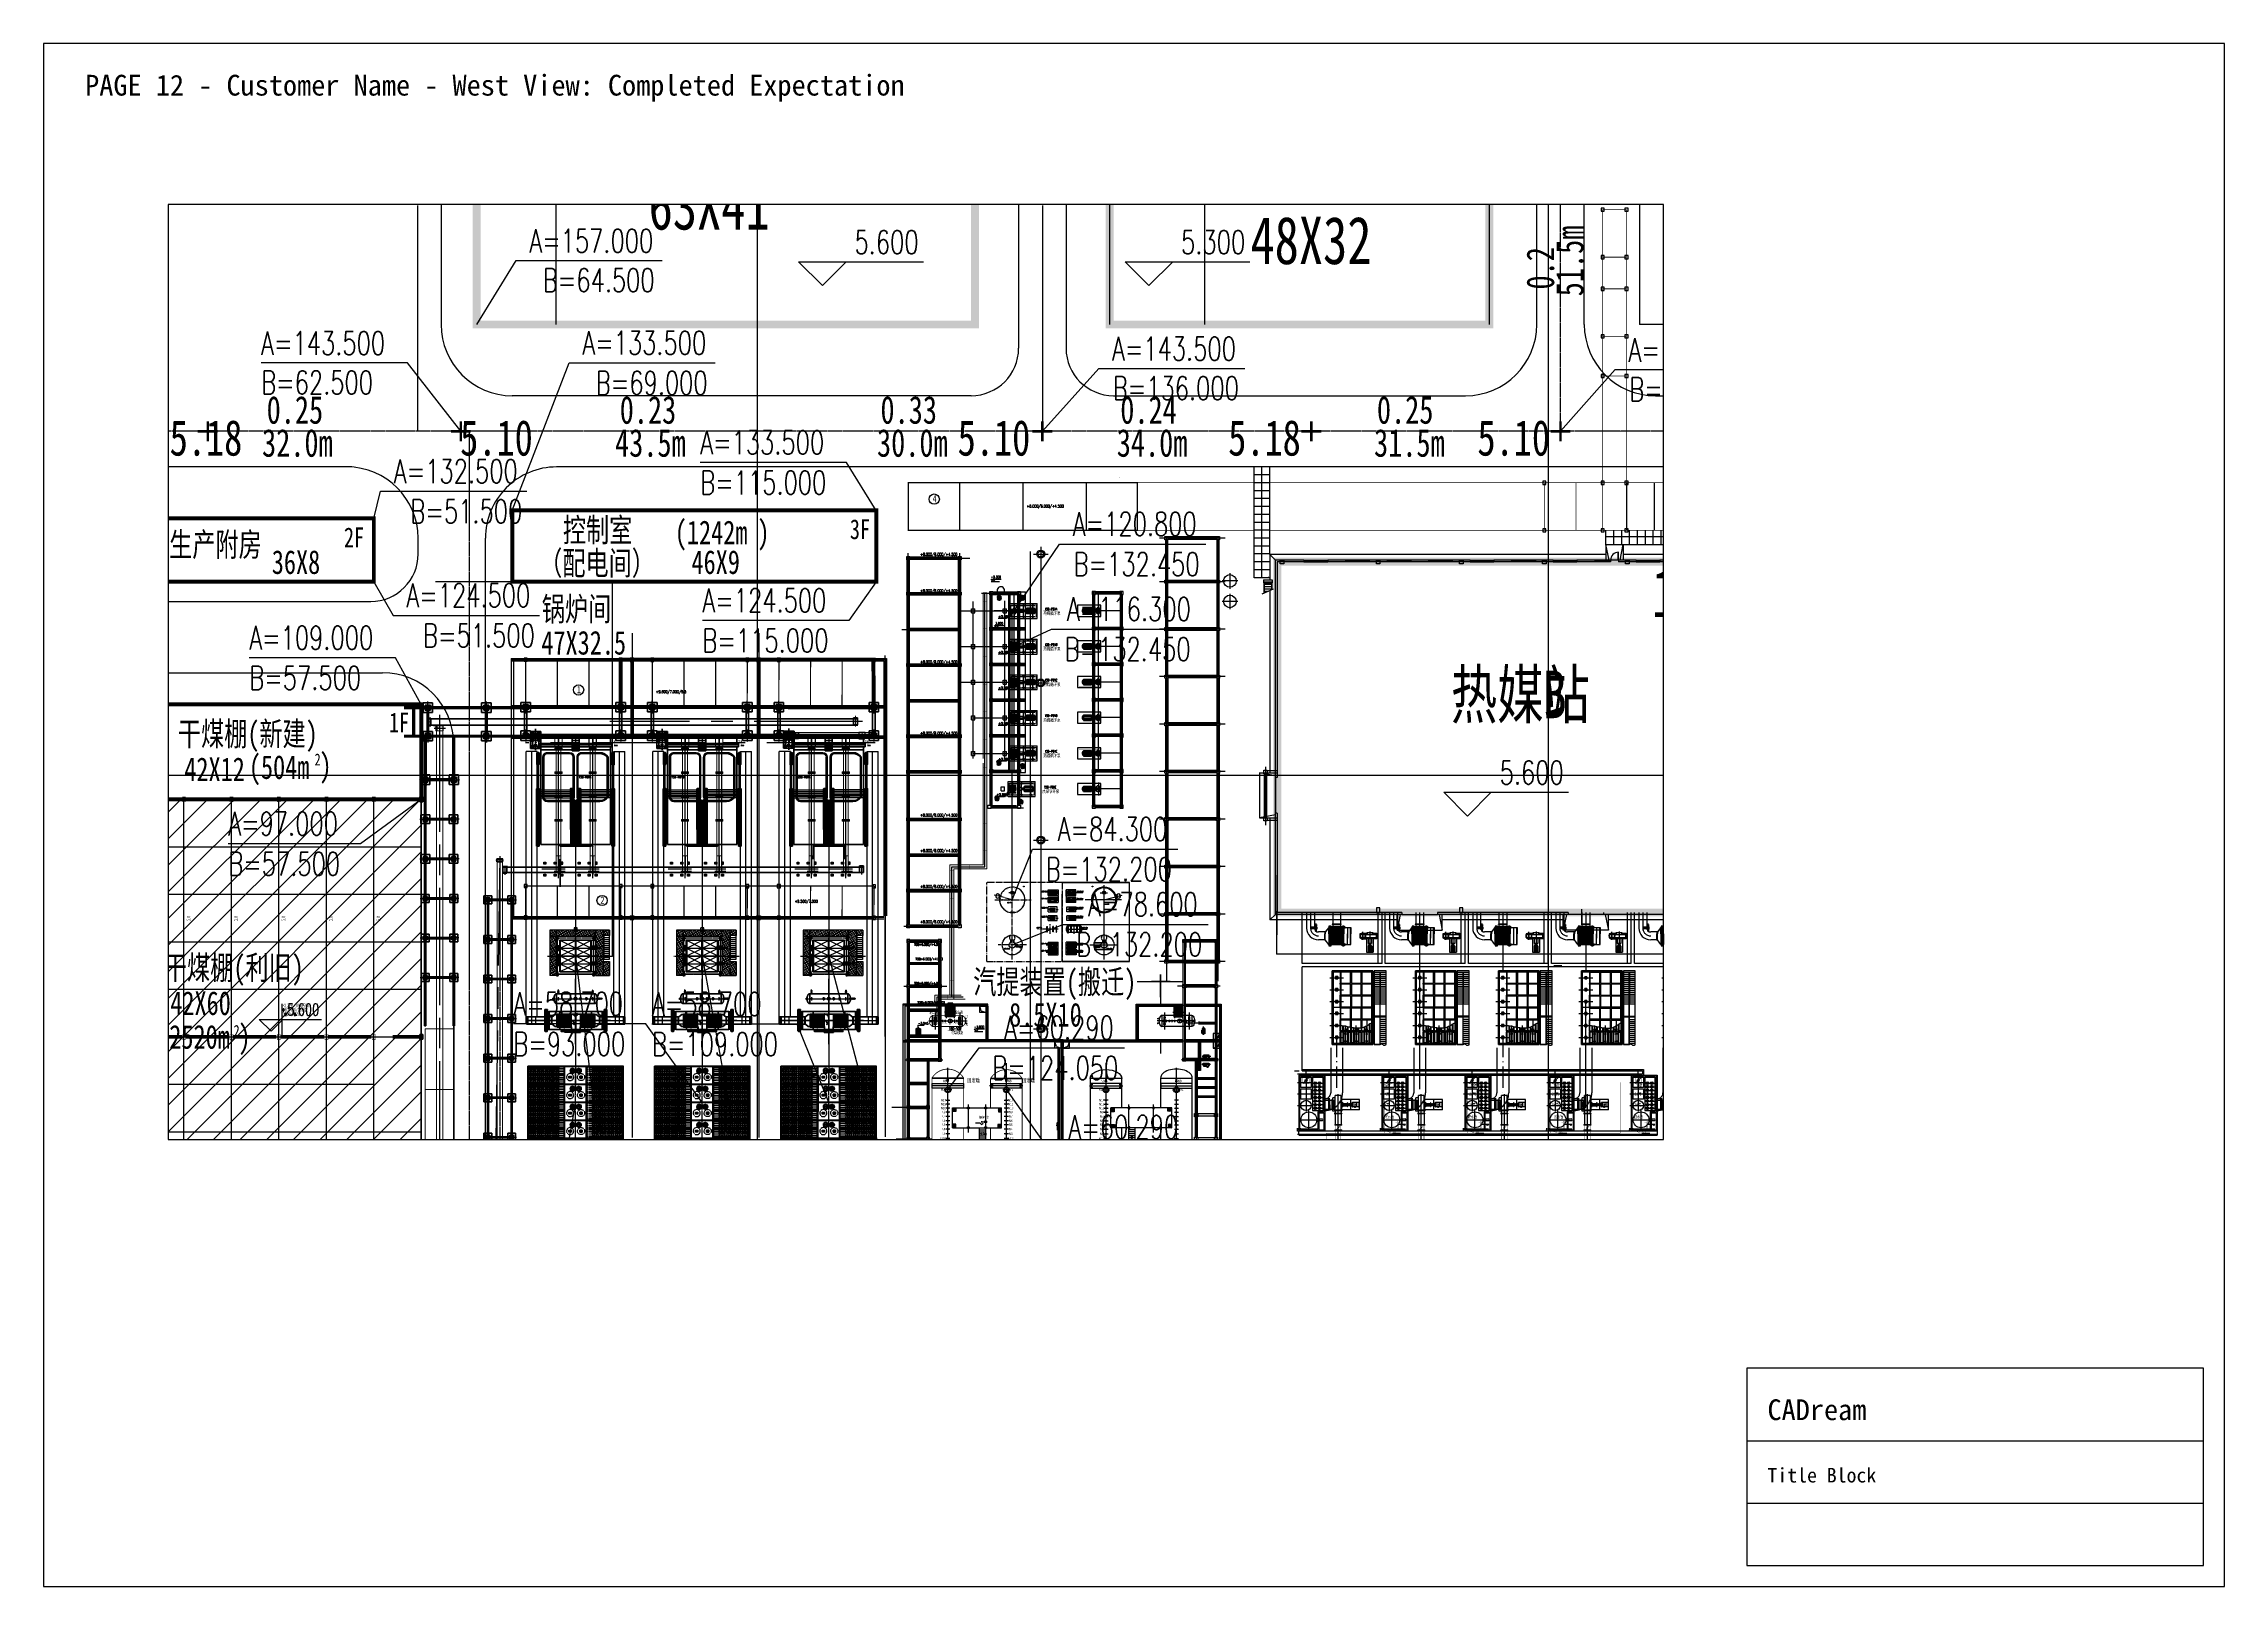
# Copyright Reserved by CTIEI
# Paper-space layout 'Layout1' of a CAD drawing. Header units: metres, sheet in millimetres. Extents: x 0 to 420, y 0 to 297.
# The model-space entities are those that its viewports show. They can reach past a viewport. Long polylines and large blocks are cut down to what shows.
import ezdxf
from ezdxf.enums import TextEntityAlignment as Align

# ---------------------------------------------------------------- set-up
doc = ezdxf.new("R2010")
doc.units = ezdxf.units.M
for name, pattern in [('1 实线', [0]), ('2 虚线', [5.75, 4.5, -1.25]), ('4 点画线', [9, 6.25, -1.25, 0.25, -1.25]), ('5 双点画线', [10.5, 6.25, -1.25, 0.25, -1.25, 0.25, -1.25]), ('ACAD_ISO02W100', [11, 8, -3]), ('ACAD_ISO05W100', [33, 24, -3, 0, -3, 0, -3]), ('CENT2', [0.55, 0.4, -0.05, 0.05, -0.05]), ('CENTER', [50.8, 31.75, -6.35, 6.35, -6.35]), ('CENTER2', [28.575, 19.05, -3.175, 3.175, -3.175]), ('CENTER8', [6.35, 3.96875, -0.79375, 0.79375, -0.79375]), ('CONTINOUS', [0]), ('DASH', [0.35, 0.25, -0.1]), ('DASHED', [19.05, 12.7, -6.35]), ('DASHED2', [0.375, 0.25, -0.125]), ('DOTE', [2.42, 2, -0.2, 0.02, -0.2]), ('EB_DASHDOT', [39, 30, -3, 3, -3]), ('F', [0.75, 0.5, -0.25]), ('G', [2, 1.25, -0.25, 0.25, -0.25]), ('GEN7A', [6.875, 4.75, -0.875, 0.375, -0.875]), ('K', [2.5, 1.25, -0.25, 0.25, -0.25, 0.25, -0.25]), ('PF_CENTER', [400, 250, -50, 50, -50]), ('PF_DASHED', [150, 100, -50]), ('PF_DIVIDE', [250, 100, -50, 0, -50, 0, -50]), ('PHAN2', [0.65, 0.5, -0.03, 0.03, -0.03, 0.03, -0.03]), ('PHANTOM2', [1.25, 0.625, -0.125, 0.125, -0.125, 0.125, -0.125]), ('双点画线', [22, 12, -2, 2, -2, 2, -2]), ('点画线', [18, 12, -2, 2, -2])]:
    doc.linetypes.add(name, pattern=pattern)
for name, color, linetype in [('0-标注', 4, 'CONTINUOUS'), ('01', 7, 'CONTINUOUS'), ('010', 6, 'CONTINUOUS'), ('02', 1, 'CONTINUOUS'), ('03', 3, 'CENTER'), ('04', 2, 'PF_DASHED'), ('05', 4, 'PF_CENTER'), ('07', 6, 'PF_DIVIDE'), ('1', 7, 'CONTINUOUS'), ('1A', 7, 'CONTINUOUS'), ('3', 1, 'PHANTOM2'), ('3中心线层', 1, 'CENTER'), ('7AN', 4, 'GEN7A'), ('8米层', 7, 'CONTINUOUS'), ('9双点划线层', 2, 'K'), ('AXIS', 3, 'CONTINUOUS'), ('AXIS_LINE', 1, 'CENTER'), ('BEAM', 4, 'DASHED'), ('C2', 1, 'CENT2'), ('CENTER', 2, 'CENTER'), ('COLU', 2, 'CONTINUOUS'), ('D2', 4, 'PHAN2'), ('DIM_COOR', 3, 'CONTINUOUS'), ('DIM_ELEV', 3, 'CONTINUOUS'), ('DIM_SYMB', 3, 'CONTINUOUS'), ('DOTE', 1, 'DOTE'), ('GROUND', 2, 'CONTINUOUS'), ('INTE_TEXT', 6, 'CONTINUOUS'), ('PIPE1', 2, 'CONTINUOUS'), ('PIPE1_C1', 7, 'CONTINUOUS'), ('PIPE3', 6, 'CONTINUOUS'), ('PUB_DIM', 3, 'CONTINUOUS'), ('PUB_TEXT', 7, 'CONTINUOUS'), ('road', 2, 'CONTINUOUS'), ('S01', 3, 'CONTINUOUS'), ('SHEET_BORDER', 8, 'Continuous'), ('SHEET_TEXT', 5, 'Continuous'), ('SHEET_TITLEBLOCK', 7, 'Continuous'), ('SHEET_VIEWPORT_FRAME', 6, 'Continuous'), ('STAIR', 2, 'CONTINUOUS'), ('TEXT', 7, 'CONTINUOUS'), ('THIN', 7, 'CONTINUOUS'), ('TKX', 3, 'CONTINUOUS'), ('W03', 5, 'CONTINUOUS'), ('WALL', 141, 'CONTINUOUS'), ('中心线', 3, 'CENTER'), ('中心线2', 1, 'CENTER'), ('中心线层', 1, 'CENTER'), ('刚梁', 4, 'CONTINUOUS'), ('基本标注', 4, 'CONTINUOUS'), ('基础线', 1, 'CONTINUOUS'), ('定位中心线', 3, 'CENTER2'), ('已建', 8, 'CONTINUOUS'), ('建筑各种基础线', 6, 'CONTINUOUS'), ('方格网', 6, 'CONTINUOUS'), ('标注', 3, 'CONTINUOUS'), ('热媒站中心线', 3, 'CENTER'), ('白实线', 7, 'CONTINUOUS'), ('管架', 30, 'CONTINUOUS'), ('细实线', 4, 'CONTINUOUS'), ('设备', 4, 'CONTINUOUS'), ('设备外型线', 4, 'CONTINUOUS'), ('钢构CAD-H形钢', 152, 'CONTINUOUS'), ('钢构CAD-槽钢', 4, 'CONTINUOUS'), ('钢构CAD-角钢', 7, 'CONTINUOUS')]:
    doc.layers.add(name, color=color, linetype=linetype)
for name, color, linetype, lineweight in [('01 粗实线', 7, '1 实线', 50), ('02 细灰线', 253, '1 实线', 25), ('03 细红线', 6, '1 实线', 25), ('04 虚线', 54, '2 虚线', 25), ('05 点画线', 141, '4 点画线', 25), ('07 双点画线', 6, '5 双点画线', 25), ('CAXA1', 1, 'EB_DASHDOT', 25), ('EB0', 7, 'CONTINUOUS', 35), ('EQPT', 7, 'CONTINUOUS', 40), ('中粗线', 4, 'CONTINUOUS', 35), ('细实线层', 7, 'CONTINUOUS', 18), ('虚线', 4, 'ACAD_ISO02W100', 20)]:
    doc.layers.add(name, color=color, linetype=linetype, lineweight=lineweight)
doc.styles.add('_HZTXT', font='simplex.shx', dxfattribs={"width": 0.75, "bigfont": 'HZTXT.shx'})
doc.styles.add('_TCH_DIM', font='SIMPLEX', dxfattribs={"bigfont": 'GBCBIG'})
doc.styles.add('DIM_FONT', font='SIMPLEX', dxfattribs={"width": 0.7, "bigfont": 'GBCBIG'})
doc.styles.add('HGCAD', font='HGCAD.SHX', dxfattribs={"width": 0.75, "bigfont": 'hztxt.shx'})
doc.styles.add('HZTXT', font='txt.shx', dxfattribs={"width": 0.7, "bigfont": 'hztxt.shx'})
doc.styles.add('ROMANS', font='txta.shx', dxfattribs={"width": 0.7, "bigfont": 'hztxt.shx'})
doc.styles.add('TSSD_Norm', font='Tssdeng.shx', dxfattribs={"width": 0.8, "bigfont": 'hztxt.shx'})
doc.styles.add('TSSD_Rein', font='Tssdeng.shx', dxfattribs={"width": 0.7, "bigfont": 'hztxt.shx'})
doc.styles.add('UserTxtStyle2', font='isocp', dxfattribs={"width": 0.667, "bigfont": 'gbcbig.shx'})
doc.styles.add('YU1', font='txt', dxfattribs={"width": 0.75})
doc.linetypes.add('FENCELINE1', pattern='A,6.35,-2.54,[133,ltypeshp.shx,S=2.54,R=0,X=-2.54,Y=0],-2.54,25.4', length=36.83)
pattern_1 = [(134.99994, (2963.65205, 432.64391), (0.08838844, 0.0883882553), []), (44.99994, (2963.65205, 432.64391), (0.0883882553, -0.08838844), [])]
pattern_2 = [(30, (5850216.36, 272296.67), (-122.2375, 211.7216), [177.8, -66.675]), (120, (5850216.36, 272296.67), (-211.7216, -122.2375), [177.8, -66.675])]

# ---------------------------------------------------------------- blocks, each defined once
blk = doc.blocks.new('CADREAM_TITLEBLOCK_V1')
at = {"layer": 'SHEET_TITLEBLOCK'}
for p, q in [((0, 24), (88, 24)), ((0, 12), (88, 12))]:
    blk.add_line(p, q, dxfattribs=at)
blk.add_lwpolyline([(0, 0), (88, 0), (88, 38), (0, 38)], close=True, dxfattribs=at)
for s, height, p in [('CADream', 4, (4, 28)), ('Title Block', 2.8, (4, 16))]:
    blk.add_text(s, height=height, dxfattribs=at).set_placement(p)
blk = doc.blocks.new('A$C3CAE5930')
at = {"layer": '1A'}
for p, q in [((0, 865, 0), (99, 518, 0)), ((0, 14, 0), (99, 360, 0)), ((87, 507, 0), (130, 507, 0)), ((87, 372, 0), (130, 372, 0)), ((99, 518, 0), (119, 518, 0)), ((99, 360, 0), (119, 360, 0)), ((218, 865, 0), (119, 518, 0)), ((218, 14, 0), (119, 360, 0))]:
    blk.add_line(p, q, dxfattribs=at)
for centre, radius, start, end in [((109, 439, 0), 439, 75.62229, 104.37771), ((109, 439, 0), 439, 255.62229, 284.37771), ((87, 439, 0), 67.5, 90, 180), ((87, 439, 0), 67.5, 180, 270), ((130, 417, 0), 90, 14.47751, 90), ((130, 462, 0), 90, 270, 345.52249)]:
    blk.add_arc(centre, radius, start, end, dxfattribs=at)
blk = doc.blocks.new('A$C214432DA')
at = {"layer": '1A', "xscale": 2.100000000000363, "yscale": 2.100000000000363, "zscale": 2.100000000000363}
blk.add_blockref('A$C3CAE5930', (0, 0, 0), dxfattribs=at)
blk = doc.blocks.new('2103')
for p, q in [((-2.2, 3.3), (10.3, 3.3)), ((0, 0), (-2.2, 3.3)), ((-2.2, 0), (8.1, 0)), ((2.2, 3.3), (0, 0))]:
    blk.add_line(p, q)
at = {"style": 'ROMANS', "width": 0.7}
blk.add_attdef('%%P0.000', text='', height=3, dxfattribs=at).set_placement((4.2, 4.3), align=Align.CENTER)
blk = doc.blocks.new('22321312311313')
for p, q in [((18942, -187790), (17561, -187790)), ((17659, -187673), (17703, -187673)), ((17659, -187695), (17659, -187673)), ((18185, -187715), (17678, -187754)), ((18185, -187865), (17678, -187826)), ((17681, -187673), (17681, -187692)), ((17703, -187673), (17703, -187695)), ((18186, -187885), (18186, -187696)), ((18199, -187696), (18186, -187696)), ((18199, -187885), (18186, -187885)), ((18199, -187543), (18199, -188038)), ((18215, -187543), (18199, -187543)), ((18199, -188038), (18215, -188038)), ((18204, -187696), (18219, -187696)), ((18204, -187885), (18219, -187885)), ((18205, -187543), (18205, -188038)), ((18208, -187543), (18208, -188038)), ((18208, -187587), (18915, -187587)), ((18208, -187993), (18915, -187993)), ((18215, -187543), (18215, -188038)), ((18215, -187582), (18915, -187582)), ((18215, -187998), (18915, -187998)), ((18219, -187885), (18219, -187696)), ((18922, -187856), (18219, -187812)), ((18922, -187594), (18222, -187713)), ((18922, -187990), (18222, -187867)), ((18896, -187523), (18896, -188056)), ((18903, -187523), (18896, -187523)), ((18896, -188056), (18903, -188056)), ((18903, -188056), (18903, -187523)), ((18915, -188002), (18915, -187577)), ((18922, -187594), (18927, -187593)), ((18927, -187990), (18922, -187990)), ((18927, -187593), (18927, -187990))]:
    blk.add_line(p, q)
for radius, start, end in [(97.8, 26.27179, 333.72821), (63.2, 39.38137, 320.61863), (36, 94.67276, 265.32724), (36, 265.32724, 94.67276), (78.8, 328.16075, 31.83925), (97.8, 333.72821, 26.27179)]:
    blk.add_arc((17681, -187790), radius, start, end)
blk = doc.blocks.new('A$C5AAC0D47')
at = {"layer": '中心线2', "color": 1, "ltscale": 300}
for p, q in [((-165, 0), (165, 0)), ((0, -165), (0, 165))]:
    blk.add_line(p, q, dxfattribs=at)
at = {"layer": '标注'}
blk.add_line((-100, -150), (100, -150), dxfattribs=at)
for points in [[(-100, 150), (-150, 150), (-150, -150), (150, -150)], [(100, 150), (-100, 150)], [(150, -150), (150, 150), (100, 150)]]:
    blk.add_lwpolyline(points, dxfattribs=at)
blk.add_circle((0, 2), 75, dxfattribs=at)
blk = doc.blocks.new('sdafgsd')
h = blk.add_hatch()
h.set_pattern_fill('ANGLE', color=256, scale=35, angle=390, style=0)
h.set_pattern_definition(pattern_2)
h.paths.add_polyline_path([(5888080, 289741), (5888730, 289741), (5888730, 288941), (5888091, 288941)])
h = blk.add_hatch()
h.set_pattern_fill('ANGLE', color=256, scale=35, angle=390, style=0)
h.set_pattern_definition(pattern_2)
h.paths.add_polyline_path([(5892030, 289741), (5893780, 289741), (5893780, 288941), (5892030, 288941)])
h = blk.add_hatch()
h.set_pattern_fill('ANGLE', color=256, scale=35, angle=300, style=0)
h.set_pattern_definition([(300, (5871438.2, 324949.75), (211.7216, 122.2375), [177.8, -66.675]), (30, (5871438.2, 324949.75), (-122.2375, 211.7216), [177.8, -66.675])])
h.paths.add_polyline_path([(5888891, 287941), (5888882, 282187), (5888082, 282187), (5888091, 287941)])
h = blk.add_hatch()
h.set_pattern_fill('ANGLE', color=256, scale=35, angle=390, style=0)
h.set_pattern_definition([(30, (5850216.36, 272096.67), (-122.2375, 211.7216), [177.8, -66.675]), (120, (5850216.36, 272096.67), (-211.7216, -122.2375), [177.8, -66.675])])
h.paths.add_polyline_path([(5888091, 288941), (5893780, 288941), (5893780, 287941), (5888091, 287941)])
h = blk.add_hatch()
h.set_pattern_fill('ANGLE', color=256, scale=35, angle=300, style=0)
h.set_pattern_definition([(300, (5877946.45, 324950.28), (211.7216, 122.2375), [177.8, -66.675]), (30, (5877946.45, 324950.28), (-122.2375, 211.7216), [177.8, -66.675])])
h.paths.add_polyline_path([(5893791, 282987), (5893791, 282187), (5888891, 282187), (5888891, 282987)])
at = {"layer": '钢构CAD-槽钢'}
h = blk.add_hatch(dxfattribs=at)
h.set_pattern_fill('ANSI37', color=2, scale=10, angle=360, style=0)
h.set_pattern_definition([(45, (6079651.686, 318500.074), (-22.4506403, 22.4506403), []), (135, (6079651.686, 318500.074), (-22.4506403, -22.4506403), [])])
h.paths.add_polyline_path([(5890079, 283375), (5890066, 283209), (5890066, 283209), (5890066, 283184), (5890351, 283184), (5890351, 283375)])
h.paths.add_polyline_path([(5890636, 283184), (5890636, 283209), (5890636, 283209), (5890623, 283375), (5890351, 283375), (5890351, 283184)])
h.paths.add_polyline_path([(5890215, 283246), (5890215, 283272), (5890257, 283272), (5890257, 283246)], flags=24)
h.paths.add_polyline_path([(5890560, 283363), (5890586, 283365), (5890590, 283323), (5890564, 283321)], flags=24)
h.paths.add_polyline_path([(5890436, 283312), (5890436, 283338), (5890478, 283338), (5890478, 283312)], flags=24)
h = blk.add_hatch(dxfattribs=at)
h.set_pattern_fill('ANSI37', color=2, scale=10, angle=360, style=0)
h.set_pattern_definition([(45, (5904696.828, 301913.306), (-22.45064, 22.45064), []), (135, (5904696.828, 301913.306), (-22.45064, -22.45064), [])])
h.paths.add_polyline_path([(5891192, 283430), (5892480, 283431), (5892480, 283231), (5891192, 283231)])
at = {"color": 5, "linetype": 'FENCELINE1', "ltscale": 20}
for p, q in [((5888091, 289741), (5888730, 289741)), ((5888730, 289741), (5888730, 288941)), ((5891782, 289691), (5891782, 288991)), ((5892030, 289741), (5893780, 289741)), ((5892030, 288941), (5892030, 289741))]:
    blk.add_line(p, q, dxfattribs=at)
at = {"color": 5, "ltscale": 20}
for p, q in [((5888091, 289741), (5888091, 282184)), ((5888730, 289691), (5891782, 289691)), ((5888091, 288941), (5893780, 288941)), ((5888091, 288941), (5893780, 288941)), ((5888730, 288991), (5891782, 288991)), ((5888891, 287962), (5888891, 282184)), ((5888091, 282984), (5893791, 282984)), ((5888091, 282184), (5893791, 282184)), ((5888891, 282187), (5893791, 282187)), ((5893791, 282987), (5893791, 282187))]:
    blk.add_line(p, q, dxfattribs=at)
at = {"color": 251}
for p, q in [((5890336, 287377), (5889376, 287377)), ((5889376, 287377), (5889376, 285467)), ((5890336, 287377), (5889376, 285467)), ((5890336, 285467), (5889376, 287377)), ((5890336, 285467), (5890336, 287377)), ((5891326, 287377), (5890366, 287377)), ((5890366, 287377), (5890366, 285467)), ((5891326, 287377), (5890366, 285467)), ((5891326, 285467), (5890366, 287377)), ((5891326, 285467), (5891326, 287377)), ((5892316, 287377), (5891356, 287377)), ((5891356, 287377), (5891356, 285467)), ((5892316, 287377), (5891356, 285467)), ((5892316, 285467), (5891356, 287377)), ((5892316, 285467), (5892316, 287377)), ((5893306, 287377), (5892346, 287377)), ((5892346, 287377), (5892346, 285467)), ((5893306, 287377), (5892346, 285467)), ((5893306, 285467), (5892346, 287377)), ((5893306, 285467), (5893306, 287377)), ((5889376, 285467), (5890336, 285467)), ((5890336, 285407), (5889376, 285407)), ((5889376, 285407), (5889376, 283497)), ((5890336, 285407), (5889376, 283497)), ((5890336, 283497), (5889376, 285407)), ((5890336, 283497), (5890336, 285407)), ((5890366, 285467), (5891326, 285467)), ((5891326, 285407), (5890366, 285407)), ((5890366, 285407), (5890366, 283497)), ((5891326, 285407), (5890366, 283497)), ((5891326, 283497), (5890366, 285407)), ((5891326, 283497), (5891326, 285407)), ((5891356, 285467), (5892316, 285467)), ((5892316, 285407), (5891356, 285407)), ((5891356, 285407), (5891356, 283497)), ((5892316, 285407), (5891356, 283497)), ((5892316, 283497), (5891356, 285407)), ((5892316, 283497), (5892316, 285407)), ((5892346, 285467), (5893306, 285467)), ((5893306, 285407), (5892346, 285407)), ((5892346, 285407), (5892346, 283497)), ((5893306, 285407), (5892346, 283497)), ((5893306, 283497), (5892346, 285407)), ((5893306, 283497), (5893306, 285407)), ((5889376, 283497), (5890336, 283497)), ((5890366, 283497), (5891326, 283497)), ((5891356, 283497), (5892316, 283497)), ((5892346, 283497), (5893306, 283497))]:
    blk.add_line(p, q, dxfattribs=at)
for p, q in [((5891161, 283437), (5891086, 283437)), ((5891086, 283431), (5891086, 283437)), ((5891161, 283431), (5891086, 283431)), ((5891161, 283437), (5891161, 283431)), ((5892511, 283437), (5892586, 283437)), ((5892511, 283437), (5892511, 283431)), ((5892511, 283431), (5892586, 283431))]:
    blk.add_line(p, q)
at = {"color": 2, "ltscale": 5}
for p, q in [((5891116, 283223), (5891116, 283242)), ((5891136, 283223), (5891136, 283243)), ((5892536, 283223), (5892536, 283243)), ((5892556, 283223), (5892556, 283241))]:
    blk.add_line(p, q, dxfattribs=at)
at = {"ltscale": 1.25}
for p, q in [((5891451, 283223), (5891451, 283103)), ((5891471, 283223), (5891471, 283103)), ((5892201, 283223), (5892201, 283103)), ((5892221, 283223), (5892221, 283103))]:
    blk.add_line(p, q, dxfattribs=at)
at = {"color": 6}
for points in [[(5888891, 287737), (5888891, 287587), (5888906, 287587), (5888906, 287712, -0.4142136), (5888926, 287732), (5889156, 287732, -0.4142136), (5889176, 287712), (5889176, 287587), (5889191, 287587), (5889191, 287887), (5889176, 287887), (5889176, 287762, -0.4142136), (5889156, 287742), (5888926, 287742, -0.4142136), (5888906, 287762), (5888906, 287887), (5888891, 287887)], [(5893491, 287737), (5893491, 287587), (5893506, 287587), (5893506, 287712, -0.4142136), (5893526, 287732), (5893756, 287732, -0.4142136), (5893776, 287712), (5893776, 287587), (5893791, 287587), (5893791, 287887), (5893776, 287887), (5893776, 287762, -0.4142136), (5893756, 287742), (5893526, 287742, -0.4142136), (5893506, 287762), (5893506, 287887), (5893491, 287887)], [(5889191, 283137), (5889191, 282987), (5889176, 282987), (5889176, 283112, 0.4142136), (5889156, 283132), (5888926, 283132, 0.4142136), (5888906, 283112), (5888906, 282987), (5888891, 282987), (5888891, 283287), (5888906, 283287), (5888906, 283162, 0.4142136), (5888926, 283142), (5889156, 283142, 0.4142136), (5889176, 283162), (5889176, 283287), (5889191, 283287)], [(5893491, 283137), (5893491, 282987), (5893506, 282987), (5893506, 283112, -0.4142136), (5893526, 283132), (5893756, 283132, -0.4142136), (5893776, 283112), (5893776, 282987), (5893791, 282987), (5893791, 283287), (5893776, 283287), (5893776, 283162, -0.4142136), (5893756, 283142), (5893526, 283142, -0.4142136), (5893506, 283162), (5893506, 283287), (5893491, 283287)]]:
    blk.add_lwpolyline(points, format="xyb", close=True, dxfattribs=at)
at = {"ltscale": 1.25}
for centre in [(5891461, 283103), (5892211, 283103)]:
    blk.add_arc(centre, 10, 180, 0, dxfattribs=at)
at = {"layer": '3中心线层', "color": 1, "linetype": 'CENTER8', "ltscale": 1.5}
for p, q in [((5891341, 281875), (5891341, 290103)), ((5893941, 287737), (5888720, 287737)), ((5889041, 282759), (5889041, 287957)), ((5893641, 282984), (5893641, 287988)), ((5893641, 285437), (5889041, 285437)), ((5893941, 283137), (5888720, 283137))]:
    blk.add_line(p, q, dxfattribs=at)
at = {"layer": '7AN', "color": 0, "linetype": 'DASHED'}
for p, q in [((5890063, 283181), (5890060, 283178)), ((5890063, 283181), (5890076, 283375)), ((5890066, 283178), (5890063, 283181)), ((5890066, 283178), (5890079, 283375)), ((5890079, 283378), (5890076, 283375)), ((5890076, 283375), (5890351, 283375)), ((5890079, 283375), (5890079, 283378)), ((5890079, 283378), (5890351, 283378)), ((5890623, 283378), (5890351, 283378)), ((5890626, 283375), (5890351, 283375)), ((5890623, 283375), (5890623, 283378)), ((5890623, 283378), (5890626, 283375)), ((5890636, 283178), (5890623, 283375)), ((5890639, 283181), (5890626, 283375))]:
    blk.add_line(p, q, dxfattribs=at)
at = {"layer": '7AN', "linetype": 'DASHED'}
for p, q in [((5890636, 283178), (5890639, 283181)), ((5890639, 283181), (5890642, 283178))]:
    blk.add_line(p, q, dxfattribs=at)
at = {"layer": 'INTE_TEXT', "color": 1, "linetype": 'ACAD_ISO02W100'}
blk.add_line((5893641, 287732), (5893641, 283142), dxfattribs=at)
at = {"layer": 'STAIR'}
for p, q in [((5889032, 289691), (5889032, 288991)), ((5889282, 289691), (5889282, 288991)), ((5889532, 289691), (5889532, 288991)), ((5889782, 289691), (5889782, 288991)), ((5890032, 289691), (5890032, 288991)), ((5890032, 289691), (5890032, 288991)), ((5890282, 289691), (5890282, 288991)), ((5890532, 289691), (5890532, 288991)), ((5890532, 289691), (5890532, 288991)), ((5890782, 289691), (5890782, 288991)), ((5891032, 289691), (5891032, 288991)), ((5891282, 289691), (5891282, 288991)), ((5891532, 289691), (5891532, 288991))]:
    blk.add_line(p, q, dxfattribs=at)
at = {"layer": 'THIN', "color": 3}
for points in [[(5889632, 289292, 0, 40, 0), (5889463, 289292, 0, 0, 0), (5888943, 289292, 0, 0, 0)], [(5890907, 289292, 0, 40, 0), (5891075, 289292, 0, 0, 0), (5891596, 289292, 0, 0, 0)]]:
    blk.add_lwpolyline(points, format="xyseb", dxfattribs=at)
at = {"layer": '中心线', "ltscale": 10}
for p, q in [((5890021, 283201), (5890021, 283161)), ((5890351, 283132), (5890351, 283467)), ((5890681, 283201), (5890681, 283161))]:
    blk.add_line(p, q, dxfattribs=at)
at = {"layer": '中心线', "ltscale": 4}
for p, q in [((5890271, 283127), (5890271, 283184)), ((5890395, 283110), (5890288, 283110)), ((5890289, 283110), (5890288, 283110)), ((5890413, 283110), (5890414, 283110)), ((5890431, 283127), (5890431, 283184))]:
    blk.add_line(p, q, dxfattribs=at)
at = {"layer": '中心线', "linetype": 'F'}
for p, q in [((5891126, 283155), (5891126, 283290)), ((5891444, 283103), (5891477, 283103)), ((5891461, 283223), (5891461, 283118)), ((5891836, 283186), (5891836, 283474)), ((5892227, 283103), (5892194, 283103)), ((5892211, 283223), (5892211, 283118)), ((5892546, 283155), (5892546, 283290))]:
    blk.add_line(p, q, dxfattribs=at)
at = {"layer": '中心线', "ltscale": 4}
for centre, start, end in [((5890288, 283127), 180, 270), ((5890414, 283127), 270, 0)]:
    blk.add_arc(centre, 17, start, end, dxfattribs=at)
at = {"layer": '中粗线', "color": 0, "ltscale": 100}
for p, q in [((5890000, 283191), (5890000, 283178)), ((5890045, 283191), (5890000, 283191)), ((5890000, 283181), (5890014, 283181)), ((5890000, 283178), (5890000, 283170)), ((5890000, 283178), (5890014, 283178)), ((5890000, 283170), (5890702, 283170)), ((5890014, 283191), (5890014, 283178)), ((5890014, 283178), (5890014, 283170)), ((5890028, 283191), (5890028, 283178)), ((5890028, 283181), (5890702, 283181)), ((5890028, 283178), (5890702, 283178)), ((5890028, 283178), (5890028, 283170)), ((5890045, 283437), (5890045, 283181)), ((5890051, 283186), (5890045, 283181)), ((5890051, 283186), (5890045, 283186)), ((5890051, 283437), (5890051, 283186)), ((5890051, 283186), (5890651, 283186)), ((5890263, 283127), (5890263, 283170)), ((5890279, 283127), (5890279, 283170)), ((5890288, 283118), (5890414, 283118)), ((5890288, 283102), (5890414, 283102)), ((5890423, 283127), (5890423, 283170)), ((5890439, 283127), (5890439, 283170)), ((5890651, 283437), (5890651, 283186)), ((5890657, 283437), (5890657, 283181)), ((5890657, 283191), (5890702, 283191)), ((5890674, 283201), (5890686, 283192)), ((5890674, 283191), (5890674, 283170)), ((5890674, 283159), (5890686, 283167)), ((5890687, 283201), (5890676, 283192)), ((5890687, 283159), (5890676, 283167)), ((5890688, 283191), (5890688, 283170)), ((5890702, 283191), (5890702, 283170))]:
    blk.add_line(p, q, dxfattribs=at)
at = {"layer": '中粗线', "ltscale": 100}
for q in [(5890657, 283186), (5890657, 283181)]:
    blk.add_line((5890651, 283186), q, dxfattribs=at)
at = {"layer": '中粗线', "color": 0, "ltscale": 100}
for centre, radius, start, end in [((5890288, 283127), 25, 180, 270), ((5890288, 283127), 9, 180, 270), ((5890414, 283127), 9, 270, 0), ((5890414, 283127), 25, 270, 0)]:
    blk.add_arc(centre, radius, start, end, dxfattribs=at)
at = {"layer": '白实线', "color": 0, "ltscale": 100}
for p, q in [((5890014, 283201), (5890026, 283192)), ((5890027, 283201), (5890016, 283192))]:
    blk.add_line(p, q, dxfattribs=at)
at = {"layer": '白实线', "ltscale": 100}
for p, q in [((5890014, 283159), (5890026, 283167)), ((5890027, 283159), (5890016, 283167))]:
    blk.add_line(p, q, dxfattribs=at)
at = {"layer": '细实线'}
for p, q in [((5892586, 283231), (5891086, 283231)), ((5891086, 283231), (5891086, 283223)), ((5892586, 283223), (5891086, 283223)), ((5891186, 283223), (5891186, 283437)), ((5891186, 283437), (5892486, 283437)), ((5891186, 283431), (5892486, 283431)), ((5891192, 283223), (5891192, 283431)), ((5892480, 283231), (5892480, 283431)), ((5892486, 283231), (5892486, 283437)), ((5892586, 283231), (5892586, 283223))]:
    blk.add_line(p, q, dxfattribs=at)
for points in [[(5891161, 283231), (5891086, 283231, -0.3903563), (5891094, 283240), (5891142, 283244, 0.3935945), (5891152, 283254), (5891152, 283407, 0.3903563), (5891142, 283418), (5891094, 283422, -0.3903563), (5891086, 283431), (5891161, 283431)], [(5892511, 283231), (5892586, 283231, 0.3903563), (5892577, 283240), (5892530, 283243, -0.3935945), (5892520, 283254), (5892520, 283407, -0.3903563), (5892530, 283418), (5892577, 283422, 0.3903563), (5892586, 283431), (5892511, 283431)]]:
    blk.add_lwpolyline(points, format="xyb", close=True, dxfattribs=at)
blk.add_lwpolyline([(5891192, 283430), (5892480, 283431), (5892480, 283231), (5891192, 283231)], close=True, dxfattribs=at)
at = {"layer": '钢构CAD-H形钢'}
for p, q in [((5893791, 287941), (5893791, 289741)), ((5888091, 287941), (5893791, 287941)), ((5890366, 283497), (5890336, 283497)), ((5891326, 283497), (5891356, 283497))]:
    blk.add_line(p, q, dxfattribs=at)
at = {"layer": '钢构CAD-角钢', "color": 7, "lineweight": 50}
for p, q in [((5889335, 287437), (5889335, 283437)), ((5889335, 287437), (5893347, 287437)), ((5889341, 287443), (5889341, 283431)), ((5889341, 287443), (5893341, 287443)), ((5893341, 287443), (5893341, 283431)), ((5893347, 287437), (5893347, 283437)), ((5889335, 283437), (5893347, 283437)), ((5889341, 283431), (5893341, 283431))]:
    blk.add_line(p, q, dxfattribs=at)
at = {"color": 2, "yscale": 0.5, "zscale": 0.5, "rotation": 90}
for p, xscale in [((5889341, 287737), -0.5), ((5890341, 287737), -0.5), ((5891341, 287737), -0.5), ((5892341, 287737), -0.5), ((5893341, 287737), -0.5), ((5889341, 283137), 0.5), ((5890341, 283137), 0.5), ((5891341, 283137), 0.5), ((5892341, 283137), 0.5), ((5893341, 283137), 0.5)]:
    blk.add_blockref('A$C5AAC0D47', p, dxfattribs=dict(at, xscale=xscale))
at = {"rotation": 270}
for p in [(6078094, 306259), (6080094, 306259)]:
    blk.add_blockref('22321312311313', p, dxfattribs=at)
at = {"layer": 'THIN', "color": 3, "char_height": 175, "attachment_point": 5, "rotation": 180, "style": 'TSSD_Norm'}
for s, insert in [('下', (5889299, 289383)), ('上', (5891278, 289406))]:
    blk.add_mtext(s, dxfattribs=dict(at, insert=insert))
blk = doc.blocks.new('jck')
for p, q in [((60082, 73261), (60082, 73111)), ((60102, 73261), (60102, 73111)), ((60322, 73261), (60322, 73111)), ((60342, 73261), (60342, 73111))]:
    blk.add_line(p, q)
at = {"linetype": 'Continuous'}
for points in [[(59915, 73226), (59926, 73217), (59939, 73222), (59941, 73236), (59931, 73244), (59918, 73239)], [(59918, 73132), (59931, 73127), (59941, 73136), (59939, 73149), (59926, 73154), (59915, 73146)], [(59942, 73315), (59950, 73304), (59964, 73304), (59970, 73317), (59962, 73328), (59949, 73328)], [(59949, 73043), (59962, 73043), (59970, 73054), (59964, 73067), (59950, 73067), (59942, 73056)], [(59996, 73392), (59999, 73379), (60013, 73375), (60022, 73385), (60019, 73399), (60005, 73402)], [(60005, 72969), (60019, 72972), (60022, 72986), (60013, 72996), (59999, 72992), (59996, 72979)], [(60070, 73449), (60069, 73435), (60081, 73428), (60093, 73434), (60094, 73448), (60083, 73456)], [(60083, 72916), (60094, 72923), (60093, 72937), (60081, 72943), (60069, 72936), (60070, 72922)], [(60159, 73480), (60154, 73467), (60162, 73457), (60176, 73459), (60181, 73472), (60172, 73482)], [(60172, 72889), (60181, 72899), (60176, 72912), (60162, 72915), (60154, 72904), (60159, 72891)], [(60252, 73482), (60244, 73472), (60249, 73459), (60262, 73457), (60271, 73467), (60266, 73480)], [(60266, 72891), (60271, 72904), (60262, 72915), (60249, 72912), (60244, 72899), (60252, 72889)], [(60342, 73456), (60330, 73448), (60331, 73434), (60344, 73428), (60355, 73435), (60354, 73449)], [(60354, 72922), (60355, 72936), (60344, 72943), (60331, 72937), (60330, 72923), (60342, 72916)], [(60419, 73402), (60406, 73399), (60402, 73385), (60412, 73375), (60425, 73379), (60429, 73392)], [(60429, 72979), (60425, 72992), (60412, 72996), (60402, 72986), (60406, 72972), (60419, 72969)], [(60476, 73328), (60462, 73328), (60455, 73317), (60461, 73304), (60475, 73304), (60482, 73315)], [(60482, 73056), (60475, 73067), (60461, 73067), (60455, 73054), (60462, 73043), (60476, 73043)], [(60507, 73239), (60494, 73244), (60483, 73236), (60486, 73222), (60498, 73217), (60509, 73226)], [(60509, 73146), (60498, 73154), (60486, 73149), (60483, 73136), (60494, 73127), (60507, 73132)]]:
    blk.add_lwpolyline(points, close=True, dxfattribs=at)
for centre in [(59928, 73231), (59928, 73141), (59956, 73316), (59956, 73055), (60009, 73389), (60009, 72982), (60082, 73442), (60082, 72929), (60167, 73470), (60167, 72902), (60257, 73470), (60257, 72902), (60343, 73442), (60343, 72929), (60416, 73389), (60416, 72982), (60468, 73316), (60468, 73055), (60496, 73231), (60496, 73141)]:
    blk.add_circle(centre, 12, dxfattribs=at)
for centre, start, end in [((60092, 73261), 0, 180), ((60092, 73111), 180, 0), ((60332, 73261), 0, 180), ((60332, 73111), 180, 0)]:
    blk.add_arc(centre, 10, start, end)
at = {"layer": '01', "color": 7, "linetype": 'Continuous'}
for radius in [315, 256]:
    blk.add_circle((60212, 73186), radius, dxfattribs=at)
at = {"layer": '04', "color": 2, "linetype": 'F'}
blk.add_circle((60212, 73186), 250, dxfattribs=at)
at = {"layer": '05'}
for p, q in [((60560, 73186), (59864, 73186)), ((59948, 73227), (59908, 73234)), ((59948, 73144), (59908, 73137)), ((59974, 73307), (59938, 73325)), ((59974, 73064), (59938, 73046)), ((60023, 73375), (59995, 73403)), ((60023, 72997), (59995, 72968)), ((60091, 73424), (60073, 73460)), ((60091, 72947), (60073, 72911)), ((60092, 73294), (60092, 73078)), ((60171, 73450), (60164, 73490)), ((60171, 72922), (60164, 72882)), ((60212, 73533), (60212, 72838)), ((60254, 73450), (60260, 73490)), ((60254, 72922), (60260, 72882)), ((60332, 73294), (60332, 73078)), ((60334, 73424), (60352, 73460)), ((60334, 72947), (60352, 72911)), ((60401, 73375), (60430, 73403)), ((60401, 72997), (60430, 72968)), ((60450, 73307), (60487, 73325)), ((60450, 73064), (60487, 73046)), ((60476, 73227), (60516, 73234)), ((60476, 73144), (60516, 73137))]:
    blk.add_line(p, q, dxfattribs=at)
at = {"layer": '05', "color": 4, "linetype": 'G'}
for p, q in [((60067, 73261), (60117, 73261)), ((60067, 73111), (60117, 73111)), ((60307, 73261), (60357, 73261)), ((60307, 73111), (60357, 73111))]:
    blk.add_line(p, q, dxfattribs=at)
blk.add_circle((60212, 73186), 288, dxfattribs=at)
blk = doc.blocks.new('fb')
at = {"layer": '01', "ltscale": 0.875}
for p, q in [((-30802, 10876), (-30802, 11116)), ((-30502, 11116), (-30802, 11116)), ((-30802, 11116), (-30802, 10876)), ((-30797, 10876), (-30797, 11116)), ((-30737, 10876), (-30737, 11116)), ((-30567, 11116), (-30567, 10876)), ((-30507, 11116), (-30507, 10876)), ((-30502, 11116), (-30502, 10876)), ((-30502, 10876), (-30502, 11116)), ((-30802, 10876), (-30502, 10876))]:
    blk.add_line(p, q, dxfattribs=at)
for centre, radius in [((-30767, 11053), 9), ((-30652, 10996), 37.5), ((-30537, 11053), 9), ((-30767, 10938), 9), ((-30537, 10938), 9)]:
    blk.add_circle(centre, radius, dxfattribs=at)
at = {"layer": '04', "color": 2, "linetype": 'F', "ltscale": 0.875}
for p, q in [((-30743, 10876), (-30743, 11116)), ((-30561, 11116), (-30561, 10876))]:
    blk.add_line(p, q, dxfattribs=at)
blk.add_circle((-30652, 10996), 450, dxfattribs=at)
at = {"layer": '05', "color": 4, "linetype": 'G', "ltscale": 0.875}
for p, q in [((-30502, 11053), (-30802, 11053)), ((-30767, 10876), (-30767, 11116)), ((-30767, 10876), (-30767, 11116)), ((-30537, 11116), (-30537, 10876)), ((-30537, 10876), (-30537, 11116)), ((-30502, 10938), (-30802, 10938))]:
    blk.add_line(p, q, dxfattribs=at)
at = {"layer": '01', "ltscale": 0.875, "rotation": 180}
blk.add_blockref('jck', (29860, 83381), dxfattribs=at)
blk = doc.blocks.new('A$C4AE13D6C')
at = {"layer": '01'}
for centre in [(-8890, -240), (-8890, -470), (-8890, -700), (-8890, -930), (-8890, -1210), (-8890, -1440), (-8890, -1670), (-8890, -1900), (-8890, -2180), (-8890, -2410), (-8890, -2640), (-8665, -240), (-8665, -470), (-8665, -700), (-8665, -930), (-8665, -1210), (-8665, -1440), (-8665, -1670), (-8665, -1900), (-8665, -2180), (-8665, -2410), (-8665, -2640), (-8440, -240), (-8440, -470), (-8440, -700), (-8440, -930), (-8440, -1210), (-8440, -1440), (-8440, -1670), (-8440, -1900), (-8440, -2180), (-8440, -2410), (-8440, -2640), (-8215, -240), (-8215, -470), (-8215, -700), (-8215, -930), (-8215, -1210), (-8215, -1440), (-8215, -1670), (-8215, -1900), (-8215, -2180), (-8215, -2410), (-8215, -2640), (-7935, -240), (-7935, -470), (-7935, -700), (-7935, -930), (-7935, -1210), (-7935, -1440), (-7935, -1670), (-7935, -1900), (-7935, -2180), (-7935, -2410), (-7935, -2640), (-7710, -240), (-7710, -470), (-7710, -700), (-7710, -930), (-7710, -1210), (-7710, -1440), (-7710, -1670), (-7710, -1900), (-7710, -2180), (-7710, -2410), (-7710, -2640), (-7485, -240), (-7485, -470), (-7485, -700), (-7485, -930), (-7485, -1210), (-7485, -1440), (-7485, -1670), (-7485, -1900), (-7485, -2180), (-7485, -2410), (-7485, -2640), (-7260, -240), (-7260, -470), (-7260, -700), (-7260, -930), (-7260, -1210), (-7260, -1440), (-7260, -1670), (-7260, -1900), (-7260, -2180), (-7260, -2410), (-7260, -2640), (-7035, -240), (-7035, -470), (-7035, -700), (-7035, -930), (-7035, -1210), (-7035, -1440), (-7035, -1670), (-7035, -1900), (-7035, -2180), (-7035, -2410), (-7035, -2640), (-6615, -240), (-6615, -470), (-6615, -700), (-6615, -930), (-6615, -1210), (-6615, -1440), (-6615, -1670), (-6615, -1900), (-6615, -2180), (-6615, -2410), (-6615, -2640), (-6390, -240), (-6390, -470), (-6390, -700), (-6390, -930), (-6390, -1210), (-6390, -1440), (-6390, -1670), (-6390, -1900), (-6390, -2180), (-6390, -2410), (-6390, -2640), (-6165, -240), (-6165, -470), (-6165, -700), (-6165, -930), (-6165, -1210), (-6165, -1440), (-6165, -1670), (-6165, -1900), (-6165, -2180), (-6165, -2410), (-6165, -2640), (-5940, -240), (-5940, -470), (-5940, -700), (-5940, -930), (-5940, -1210), (-5940, -1440), (-5940, -1670), (-5940, -1900), (-5940, -2180), (-5940, -2410), (-5940, -2640), (-5660, -240), (-5660, -470), (-5660, -700), (-5660, -930), (-5660, -1210), (-5660, -1440), (-5660, -1670), (-5660, -1900), (-5660, -2180), (-5660, -2410), (-5660, -2640), (-5435, -240), (-5435, -470), (-5435, -700), (-5435, -930), (-5435, -1210), (-5435, -1440), (-5435, -1670), (-5435, -1900), (-5435, -2180), (-5435, -2410), (-5435, -2640), (-5210, -240), (-5210, -470), (-5210, -700), (-5210, -930), (-5210, -1210), (-5210, -1440), (-5210, -1670), (-5210, -1900), (-5210, -2180), (-5210, -2410), (-5210, -2640), (-4985, -240), (-4985, -470), (-4985, -700), (-4985, -930), (-4985, -1210), (-4985, -1440), (-4985, -1670), (-4985, -1900), (-4985, -2180), (-4985, -2410), (-4985, -2640), (-4760, -240), (-4760, -470), (-4760, -700), (-4760, -930), (-4760, -1210), (-4760, -1440), (-4760, -1670), (-4760, -1900), (-4760, -2180), (-4760, -2410), (-4760, -2640), (-4340, -240), (-4340, -470), (-4340, -700), (-4340, -930), (-4340, -1210), (-4340, -1440), (-4340, -1670), (-4340, -1900), (-4340, -2180), (-4340, -2410), (-4340, -2640), (-4115, -240), (-4115, -470), (-4115, -700), (-4115, -930), (-4115, -1210), (-4115, -1440), (-4115, -1670), (-4115, -1900), (-4115, -2180), (-4115, -2410), (-4115, -2640), (-3890, -240), (-3890, -470), (-3890, -700), (-3890, -930), (-3890, -1210), (-3890, -1440), (-3890, -1670), (-3890, -1900), (-3890, -2180), (-3890, -2410), (-3890, -2640), (-3665, -240), (-3665, -470), (-3665, -700), (-3665, -930), (-3665, -1210), (-3665, -1440), (-3665, -1670), (-3665, -1900), (-3665, -2180), (-3665, -2410), (-3665, -2640), (-3385, -240), (-3385, -470), (-3385, -700), (-3385, -930), (-3385, -1210), (-3385, -1440), (-3385, -1670), (-3385, -1900), (-3385, -2180), (-3385, -2410), (-3385, -2640), (-3160, -240), (-3160, -470), (-3160, -700), (-3160, -930), (-3160, -1210), (-3160, -1440), (-3160, -1670), (-3160, -1900), (-3160, -2180), (-3160, -2410), (-3160, -2640), (-2935, -240), (-2935, -470), (-2935, -700), (-2935, -930), (-2935, -1210), (-2935, -1440), (-2935, -1670), (-2935, -1900), (-2935, -2180), (-2935, -2410), (-2935, -2640), (-2710, -240), (-2710, -470), (-2710, -700), (-2710, -930), (-2710, -1210), (-2710, -1440), (-2710, -1670), (-2710, -1900), (-2710, -2180), (-2710, -2410), (-2710, -2640), (-2485, -240), (-2485, -470), (-2485, -700), (-2485, -930), (-2485, -1210), (-2485, -1440), (-2485, -1670), (-2485, -1900), (-2485, -2180), (-2485, -2410), (-2485, -2640), (-2065, -240), (-2065, -470), (-2065, -700), (-2065, -930), (-2065, -1210), (-2065, -1440), (-2065, -1670), (-2065, -1900), (-2065, -2180), (-2065, -2410), (-2065, -2640), (-1840, -240), (-1840, -470), (-1840, -700), (-1840, -930), (-1840, -1210), (-1840, -1440), (-1840, -1670), (-1840, -1900), (-1840, -2180), (-1840, -2410), (-1840, -2640), (-1615, -240), (-1615, -470), (-1615, -700), (-1615, -930), (-1615, -1210), (-1615, -1440), (-1615, -1670), (-1615, -1900), (-1615, -2180), (-1615, -2410), (-1615, -2640), (-1390, -240), (-1390, -470), (-1390, -700), (-1390, -930), (-1390, -1210), (-1390, -1440), (-1390, -1670), (-1390, -1900), (-1390, -2180), (-1390, -2410), (-1390, -2640), (-1110, -240), (-1110, -470), (-1110, -700), (-1110, -930), (-1110, -1210), (-1110, -1440), (-1110, -1670), (-1110, -1900), (-1110, -2180), (-1110, -2410), (-1110, -2640), (-885, -240), (-885, -470), (-885, -700), (-885, -930), (-885, -1210), (-885, -1440), (-885, -1670), (-885, -1900), (-885, -2180), (-885, -2410), (-885, -2640), (-660, -240), (-660, -470), (-660, -700), (-660, -930), (-660, -1210), (-660, -1440), (-660, -1670), (-660, -1900), (-660, -2180), (-660, -2410), (-660, -2640), (-435, -240), (-435, -470), (-435, -700), (-435, -930), (-435, -1210), (-435, -1440), (-435, -1670), (-435, -1900), (-435, -2180), (-435, -2410), (-435, -2640), (-210, -240), (-210, -470), (-210, -700), (-210, -930), (-210, -1210), (-210, -1440), (-210, -1670), (-210, -1900), (-210, -2180), (-210, -2410), (-210, -2640), (-8890, -2870), (-8890, -3150), (-8890, -3380), (-8890, -3610), (-8890, -3840), (-8665, -2870), (-8665, -3150), (-8665, -3380), (-8665, -3610), (-8665, -3840), (-8440, -2870), (-8440, -3150), (-8440, -3380), (-8440, -3610), (-8440, -3840), (-8215, -2870), (-8215, -3150), (-8215, -3380), (-8215, -3610), (-8215, -3840), (-7935, -2870), (-7935, -3150), (-7935, -3380), (-7935, -3610), (-7935, -3840), (-7710, -2870), (-7710, -3150), (-7710, -3380), (-7710, -3610), (-7710, -3840), (-7485, -2870), (-7485, -3150), (-7485, -3380), (-7485, -3610), (-7485, -3840), (-7260, -2870), (-7260, -3150), (-7260, -3380), (-7260, -3610), (-7260, -3840), (-7035, -2870), (-7035, -3150), (-7035, -3380), (-7035, -3610), (-7035, -3840), (-6615, -2870), (-6615, -3150), (-6615, -3380), (-6615, -3610), (-6615, -3840), (-6390, -2870), (-6390, -3150), (-6390, -3380), (-6390, -3610), (-6390, -3840), (-6165, -2870), (-6165, -3150), (-6165, -3380), (-6165, -3610), (-6165, -3840), (-5940, -2870), (-5940, -3150), (-5940, -3380), (-5940, -3610), (-5940, -3840), (-5660, -2870), (-5660, -3150), (-5660, -3380), (-5660, -3610), (-5660, -3840), (-5435, -2870), (-5435, -3150), (-5435, -3380), (-5435, -3610), (-5435, -3840), (-5210, -2870), (-5210, -3150), (-5210, -3380), (-5210, -3610), (-5210, -3840), (-4985, -2870), (-4985, -3150), (-4985, -3380), (-4985, -3610), (-4985, -3840), (-4760, -2870), (-4760, -3150), (-4760, -3380), (-4760, -3610), (-4760, -3840), (-4340, -2870), (-4340, -3150), (-4340, -3380), (-4340, -3610), (-4340, -3840), (-4115, -2870), (-4115, -3150), (-4115, -3380), (-4115, -3610), (-4115, -3840), (-3890, -2870), (-3890, -3150), (-3890, -3380), (-3890, -3610), (-3890, -3840), (-3665, -2870), (-3665, -3150), (-3665, -3380), (-3665, -3610), (-3665, -3840), (-3385, -2870), (-3385, -3150), (-3385, -3380), (-3385, -3610), (-3385, -3840), (-3160, -2870), (-3160, -3150), (-3160, -3380), (-3160, -3610), (-3160, -3840), (-2935, -2870), (-2935, -3150), (-2935, -3380), (-2935, -3610), (-2935, -3840), (-2710, -2870), (-2710, -3150), (-2710, -3380), (-2710, -3610), (-2710, -3840), (-2485, -2870), (-2485, -3150), (-2485, -3380), (-2485, -3610), (-2485, -3840), (-2065, -2870), (-2065, -3150), (-2065, -3380), (-2065, -3610), (-2065, -3840), (-1840, -2870), (-1840, -3150), (-1840, -3380), (-1840, -3610), (-1840, -3840), (-1615, -2870), (-1615, -3150), (-1615, -3380), (-1615, -3610), (-1615, -3840), (-1390, -2870), (-1390, -3150), (-1390, -3380), (-1390, -3610), (-1390, -3840), (-1110, -2870), (-1110, -3150), (-1110, -3380), (-1110, -3610), (-1110, -3840), (-885, -2870), (-885, -3150), (-885, -3380), (-885, -3610), (-885, -3840), (-660, -2870), (-660, -3150), (-660, -3380), (-660, -3610), (-660, -3840), (-435, -2870), (-435, -3150), (-435, -3380), (-435, -3610), (-435, -3840), (-210, -2870), (-210, -3150), (-210, -3380), (-210, -3610), (-210, -3840), (-8890, -8160), (-8665, -8160), (-8440, -8160), (-8215, -8160), (-7935, -8160), (-7710, -8160), (-7485, -8160), (-7260, -8160), (-7035, -8160), (-6615, -8160), (-6390, -8160), (-6165, -8160), (-5940, -8160), (-5660, -8160), (-5435, -8160), (-5210, -8160), (-4985, -8160), (-4760, -8160), (-4340, -8160), (-4115, -8160), (-3890, -8160), (-3665, -8160), (-3385, -8160), (-3160, -8160), (-2935, -8160), (-2710, -8160), (-2485, -8160), (-2065, -8160), (-1840, -8160), (-1615, -8160), (-1390, -8160), (-1110, -8160), (-885, -8160), (-660, -8160), (-435, -8160), (-210, -8160), (-8890, -8390), (-8890, -8620), (-8890, -8850), (-8890, -9130), (-8890, -9360), (-8890, -9590), (-8890, -9820), (-8890, -10100), (-8890, -10330), (-8890, -10560), (-8890, -10790), (-8890, -11070), (-8665, -8390), (-8665, -8620), (-8665, -8850), (-8665, -9130), (-8665, -9360), (-8665, -9590), (-8665, -9820), (-8665, -10100), (-8665, -10330), (-8665, -10560), (-8665, -10790), (-8665, -11070), (-8440, -8390), (-8440, -8620), (-8440, -8850), (-8440, -9130), (-8440, -9360), (-8440, -9590), (-8440, -9820), (-8440, -10100), (-8440, -10330), (-8440, -10560), (-8440, -10790), (-8440, -11070), (-8215, -8390), (-8215, -8620), (-8215, -8850), (-8215, -9130), (-8215, -9360), (-8215, -9590), (-8215, -9820), (-8215, -10100), (-8215, -10330), (-8215, -10560), (-8215, -10790), (-8215, -11070), (-7935, -8390), (-7935, -8620), (-7935, -8850), (-7935, -9130), (-7935, -9360), (-7935, -9590), (-7935, -9820), (-7935, -10100), (-7935, -10330), (-7935, -10560), (-7935, -10790), (-7935, -11070), (-7710, -8390), (-7710, -8620), (-7710, -8850), (-7710, -9130), (-7710, -9360), (-7710, -9590), (-7710, -9820), (-7710, -10100), (-7710, -10330), (-7710, -10560), (-7710, -10790), (-7710, -11070), (-7485, -8390), (-7485, -8620), (-7485, -8850), (-7485, -9130), (-7485, -9360), (-7485, -9590), (-7485, -9820), (-7485, -10100), (-7485, -10330), (-7485, -10560), (-7485, -10790), (-7485, -11070), (-7260, -8390), (-7260, -8620), (-7260, -8850), (-7260, -9130), (-7260, -9360), (-7260, -9590), (-7260, -9820), (-7260, -10100), (-7260, -10330), (-7260, -10560), (-7260, -10790), (-7260, -11070), (-7035, -8390), (-7035, -8620), (-7035, -8850), (-7035, -9130), (-7035, -9360), (-7035, -9590), (-7035, -9820), (-7035, -10100), (-7035, -10330), (-7035, -10560), (-7035, -10790), (-7035, -11070), (-6615, -8390), (-6615, -8620), (-6615, -8850), (-6615, -9130), (-6615, -9360), (-6615, -9590), (-6615, -9820), (-6615, -10100), (-6615, -10330), (-6615, -10560), (-6615, -10790), (-6615, -11070), (-6390, -8390), (-6390, -8620), (-6390, -8850), (-6390, -9130), (-6390, -9360), (-6390, -9590), (-6390, -9820), (-6390, -10100), (-6390, -10330), (-6390, -10560), (-6390, -10790), (-6390, -11070), (-6165, -8390), (-6165, -8620), (-6165, -8850), (-6165, -9130), (-6165, -9360), (-6165, -9590), (-6165, -9820), (-6165, -10100), (-6165, -10330), (-6165, -10560), (-6165, -10790), (-6165, -11070), (-5940, -8390), (-5940, -8620), (-5940, -8850), (-5940, -9130), (-5940, -9360), (-5940, -9590), (-5940, -9820), (-5940, -10100), (-5940, -10330), (-5940, -10560), (-5940, -10790), (-5940, -11070), (-5660, -8390), (-5660, -8620), (-5660, -8850), (-5660, -9130), (-5660, -9360), (-5660, -9590), (-5660, -9820), (-5660, -10100), (-5660, -10330), (-5660, -10560), (-5660, -10790), (-5660, -11070), (-5435, -8390), (-5435, -8620), (-5435, -8850), (-5435, -9130), (-5435, -9360), (-5435, -9590), (-5435, -9820), (-5435, -10100), (-5435, -10330), (-5435, -10560), (-5435, -10790), (-5435, -11070), (-5210, -8390), (-5210, -8620), (-5210, -8850), (-5210, -9130), (-5210, -9360), (-5210, -9590), (-5210, -9820), (-5210, -10100), (-5210, -10330), (-5210, -10560), (-5210, -10790), (-5210, -11070), (-4985, -8390), (-4985, -8620), (-4985, -8850), (-4985, -9130), (-4985, -9360), (-4985, -9590), (-4985, -9820), (-4985, -10100), (-4985, -10330), (-4985, -10560), (-4985, -10790), (-4985, -11070), (-4760, -8390), (-4760, -8620), (-4760, -8850), (-4760, -9130), (-4760, -9360), (-4760, -9590), (-4760, -9820), (-4760, -10100), (-4760, -10330), (-4760, -10560), (-4760, -10790), (-4760, -11070), (-4340, -8390), (-4340, -8620), (-4340, -8850), (-4340, -9130), (-4340, -9360), (-4340, -9590), (-4340, -9820), (-4340, -10100), (-4340, -10330), (-4340, -10560), (-4340, -10790), (-4340, -11070), (-4115, -8390), (-4115, -8620), (-4115, -8850), (-4115, -9130), (-4115, -9360), (-4115, -9590), (-4115, -9820), (-4115, -10100), (-4115, -10330), (-4115, -10560), (-4115, -10790), (-4115, -11070), (-3890, -8390), (-3890, -8620), (-3890, -8850), (-3890, -9130), (-3890, -9360), (-3890, -9590), (-3890, -9820), (-3890, -10100), (-3890, -10330), (-3890, -10560), (-3890, -10790), (-3890, -11070), (-3665, -8390), (-3665, -8620), (-3665, -8850), (-3665, -9130), (-3665, -9360), (-3665, -9590), (-3665, -9820), (-3665, -10100), (-3665, -10330), (-3665, -10560), (-3665, -10790), (-3665, -11070), (-3385, -8390), (-3385, -8620), (-3385, -8850), (-3385, -9130), (-3385, -9360), (-3385, -9590), (-3385, -9820), (-3385, -10100), (-3385, -10330), (-3385, -10560), (-3385, -10790), (-3385, -11070), (-3160, -8390), (-3160, -8620), (-3160, -8850), (-3160, -9130), (-3160, -9360), (-3160, -9590), (-3160, -9820), (-3160, -10100), (-3160, -10330), (-3160, -10560), (-3160, -10790), (-3160, -11070), (-2935, -8390), (-2935, -8620), (-2935, -8850), (-2935, -9130), (-2935, -9360), (-2935, -9590), (-2935, -9820), (-2935, -10100), (-2935, -10330), (-2935, -10560), (-2935, -10790), (-2935, -11070), (-2710, -8390), (-2710, -8620), (-2710, -8850), (-2710, -9130), (-2710, -9360), (-2710, -9590), (-2710, -9820), (-2710, -10100), (-2710, -10330), (-2710, -10560), (-2710, -10790), (-2710, -11070), (-2485, -8390), (-2485, -8620), (-2485, -8850), (-2485, -9130), (-2485, -9360), (-2485, -9590), (-2485, -9820), (-2485, -10100), (-2485, -10330), (-2485, -10560), (-2485, -10790), (-2485, -11070), (-2065, -8390), (-2065, -8620), (-2065, -8850), (-2065, -9130), (-2065, -9360), (-2065, -9590), (-2065, -9820), (-2065, -10100), (-2065, -10330), (-2065, -10560), (-2065, -10790), (-2065, -11070), (-1840, -8390), (-1840, -8620), (-1840, -8850), (-1840, -9130), (-1840, -9360), (-1840, -9590), (-1840, -9820), (-1840, -10100), (-1840, -10330), (-1840, -10560), (-1840, -10790), (-1840, -11070), (-1615, -8390), (-1615, -8620), (-1615, -8850), (-1615, -9130), (-1615, -9360), (-1615, -9590), (-1615, -9820), (-1615, -10100), (-1615, -10330), (-1615, -10560), (-1615, -10790), (-1615, -11070), (-1390, -8390), (-1390, -8620), (-1390, -8850), (-1390, -9130), (-1390, -9360), (-1390, -9590), (-1390, -9820), (-1390, -10100), (-1390, -10330), (-1390, -10560), (-1390, -10790), (-1390, -11070), (-1110, -8390), (-1110, -8620), (-1110, -8850), (-1110, -9130), (-1110, -9360), (-1110, -9590), (-1110, -9820), (-1110, -10100), (-1110, -10330), (-1110, -10560), (-1110, -10790), (-1110, -11070), (-885, -8390), (-885, -8620), (-885, -8850), (-885, -9130), (-885, -9360), (-885, -9590), (-885, -9820), (-885, -10100), (-885, -10330), (-885, -10560), (-885, -10790), (-885, -11070), (-660, -8390), (-660, -8620), (-660, -8850), (-660, -9130), (-660, -9360), (-660, -9590), (-660, -9820), (-660, -10100), (-660, -10330), (-660, -10560), (-660, -10790), (-660, -11070), (-435, -8390), (-435, -8620), (-435, -8850), (-435, -9130), (-435, -9360), (-435, -9590), (-435, -9820), (-435, -10100), (-435, -10330), (-435, -10560), (-435, -10790), (-435, -11070), (-210, -8390), (-210, -8620), (-210, -8850), (-210, -9130), (-210, -9360), (-210, -9590), (-210, -9820), (-210, -10100), (-210, -10330), (-210, -10560), (-210, -10790), (-210, -11070), (-8890, -11300), (-8890, -11530), (-8890, -11760), (-8665, -11300), (-8665, -11530), (-8665, -11760), (-8440, -11300), (-8440, -11530), (-8440, -11760), (-8215, -11300), (-8215, -11530), (-8215, -11760), (-7935, -11300), (-7935, -11530), (-7935, -11760), (-7710, -11300), (-7710, -11530), (-7710, -11760), (-7485, -11300), (-7485, -11530), (-7485, -11760), (-7260, -11300), (-7260, -11530), (-7260, -11760), (-7035, -11300), (-7035, -11530), (-7035, -11760), (-6615, -11300), (-6615, -11530), (-6615, -11760), (-6390, -11300), (-6390, -11530), (-6390, -11760), (-6165, -11300), (-6165, -11530), (-6165, -11760), (-5940, -11300), (-5940, -11530), (-5940, -11760), (-5660, -11300), (-5660, -11530), (-5660, -11760), (-5435, -11300), (-5435, -11530), (-5435, -11760), (-5210, -11300), (-5210, -11530), (-5210, -11760), (-4985, -11300), (-4985, -11530), (-4985, -11760), (-4760, -11300), (-4760, -11530), (-4760, -11760), (-4340, -11300), (-4340, -11530), (-4340, -11760), (-4115, -11300), (-4115, -11530), (-4115, -11760), (-3890, -11300), (-3890, -11530), (-3890, -11760), (-3665, -11300), (-3665, -11530), (-3665, -11760), (-3385, -11300), (-3385, -11530), (-3385, -11760), (-3160, -11300), (-3160, -11530), (-3160, -11760), (-2935, -11300), (-2935, -11530), (-2935, -11760), (-2710, -11300), (-2710, -11530), (-2710, -11760), (-2485, -11300), (-2485, -11530), (-2485, -11760), (-2065, -11300), (-2065, -11530), (-2065, -11760), (-1840, -11300), (-1840, -11530), (-1840, -11760), (-1615, -11300), (-1615, -11530), (-1615, -11760), (-1390, -11300), (-1390, -11530), (-1390, -11760), (-1110, -11300), (-1110, -11530), (-1110, -11760), (-885, -11300), (-885, -11530), (-885, -11760), (-660, -11300), (-660, -11530), (-660, -11760), (-435, -11300), (-435, -11530), (-435, -11760), (-210, -11300), (-210, -11530), (-210, -11760)]:
    blk.add_circle(centre, 80, dxfattribs=at)
at = {"layer": '05', "color": 4, "linetype": 'G'}
for p, q in [((-9100, -12000), (-9100, 0)), ((-9100, 0), (0, 0)), ((-6825, -12000), (-6825, 0)), ((0, -12000), (0, 0)), ((-4550, -12000), (-4550, 0)), ((-2275, -12000), (-2275, 0)), ((-9100, -4600), (0, -4600)), ((-9100, -7400), (0, -7400)), ((-9100, -12000), (0, -12000))]:
    blk.add_line(p, q, dxfattribs=at)
at = {"layer": '05', "color": 1, "linetype": 'G'}
for p, q in [((-8890, 0), (-8890, -4600)), ((-8665, 0), (-8665, -4600)), ((-8440, 0), (-8440, -4600)), ((-8215, 0), (-8215, -4600)), ((-8075, 0), (-8075, -4600)), ((-7935, 0), (-7935, -4600)), ((-7710, 0), (-7710, -4600)), ((-7485, 0), (-7485, -4600)), ((-7260, 0), (-7260, -4600)), ((-7035, 0), (-7035, -4600)), ((-6615, 0), (-6615, -4600)), ((-6390, 0), (-6390, -4600)), ((-6165, 0), (-6165, -4600)), ((-5940, 0), (-5940, -4600)), ((-5800, 0), (-5800, -4600)), ((-5660, 0), (-5660, -4600)), ((-5435, 0), (-5435, -4600)), ((-5210, 0), (-5210, -4600)), ((-4985, 0), (-4985, -4600)), ((-4760, 0), (-4760, -4600)), ((-4340, 0), (-4340, -4600)), ((-4115, 0), (-4115, -4600)), ((-3890, 0), (-3890, -4600)), ((-3665, 0), (-3665, -4600)), ((-3525, 0), (-3525, -4600)), ((-3385, 0), (-3385, -4600)), ((-3160, 0), (-3160, -4600)), ((-2935, 0), (-2935, -4600)), ((-2710, 0), (-2710, -4600)), ((-2485, 0), (-2485, -4600)), ((-2065, 0), (-2065, -4600)), ((-1840, 0), (-1840, -4600)), ((-1615, 0), (-1615, -4600)), ((-1390, 0), (-1390, -4600)), ((-1250, 0), (-1250, -4600)), ((-1110, 0), (-1110, -4600)), ((-885, 0), (-885, -4600)), ((-660, 0), (-660, -4600)), ((-435, 0), (-435, -4600)), ((-210, 0), (-210, -4600)), ((-9105, -240), (-900, -240)), ((-9105, -470), (-900, -470)), ((-9105, -700), (-900, -700)), ((-9105, -930), (-900, -930)), ((-9105, -1210), (-900, -1210)), ((-9105, -1440), (-900, -1440)), ((-9105, -1670), (-900, -1670)), ((-9105, -1900), (-900, -1900)), ((-9105, -2180), (-900, -2180)), ((-9105, -2410), (-900, -2410)), ((-9105, -2640), (-900, -2640)), ((-9105, -2870), (-900, -2870)), ((-9105, -3010), (-900, -3010)), ((-9105, -3150), (-900, -3150)), ((-9105, -3380), (-900, -3380)), ((-9105, -3610), (-900, -3610)), ((-9105, -3840), (-900, -3840)), ((-9105, -8160), (-900, -8160)), ((-8890, -12000), (-8890, -7400)), ((-8665, -12000), (-8665, -7400)), ((-8440, -12000), (-8440, -7400)), ((-8215, -12000), (-8215, -7400)), ((-8075, -12000), (-8075, -7400)), ((-7935, -12000), (-7935, -7400)), ((-7710, -12000), (-7710, -7400)), ((-7485, -12000), (-7485, -7400)), ((-7260, -12000), (-7260, -7400)), ((-7035, -12000), (-7035, -7400)), ((-6615, -12000), (-6615, -7400)), ((-6390, -12000), (-6390, -7400)), ((-6165, -12000), (-6165, -7400)), ((-5940, -12000), (-5940, -7400)), ((-5800, -12000), (-5800, -7400)), ((-5660, -12000), (-5660, -7400)), ((-5435, -12000), (-5435, -7400)), ((-5210, -12000), (-5210, -7400)), ((-4985, -12000), (-4985, -7400)), ((-4760, -12000), (-4760, -7400)), ((-4340, -12000), (-4340, -7400)), ((-4115, -12000), (-4115, -7400)), ((-3890, -12000), (-3890, -7400)), ((-3665, -12000), (-3665, -7400)), ((-3525, -12000), (-3525, -7400)), ((-3385, -12000), (-3385, -7400)), ((-3160, -12000), (-3160, -7400)), ((-2935, -12000), (-2935, -7400)), ((-2710, -12000), (-2710, -7400)), ((-2485, -12000), (-2485, -7400)), ((-2065, -12000), (-2065, -7400)), ((-1840, -12000), (-1840, -7400)), ((-1615, -12000), (-1615, -7400)), ((-1390, -12000), (-1390, -7400)), ((-1250, -12000), (-1250, -7400)), ((-1110, -12000), (-1110, -7400)), ((-885, -12000), (-885, -7400)), ((-660, -12000), (-660, -7400)), ((-435, -12000), (-435, -7400)), ((-210, -12000), (-210, -7400)), ((-9105, -8390), (-900, -8390)), ((-9105, -8620), (-900, -8620)), ((-9105, -8850), (-900, -8850)), ((-9105, -8990), (-900, -8990)), ((-9105, -9130), (-900, -9130)), ((-9105, -9360), (-900, -9360)), ((-9105, -9590), (-900, -9590)), ((-9105, -9820), (-900, -9820)), ((-9105, -10100), (-900, -10100)), ((-9105, -10330), (-900, -10330)), ((-9105, -10560), (-900, -10560)), ((-9105, -10790), (-900, -10790)), ((-9105, -11070), (-900, -11070)), ((-9105, -11300), (-900, -11300)), ((-9105, -11530), (-900, -11530)), ((-9105, -11760), (-900, -11760))]:
    blk.add_line(p, q, dxfattribs=at)
blk = doc.blocks.new('A$C2EA612DB')
at = {"layer": '01', "rotation": 90}
blk.add_blockref('A$C4AE13D6C', (0, 0), dxfattribs=at)
blk = doc.blocks.new('sfafdfsgfd')
at = {"layer": '01', "linetype": 'ByBlock'}
for p, q in [((5831668, 346651), (5822468, 346651)), ((5822468, 346651), (5822468, 334551)), ((5831568, 346551), (5822468, 346551)), ((5822568, 346551), (5822568, 334651)), ((5824743, 346551), (5824743, 334651)), ((5824843, 346551), (5824843, 334651)), ((5827018, 346551), (5827018, 334651)), ((5827118, 346551), (5827118, 334651)), ((5829293, 346551), (5829293, 334651)), ((5829393, 346551), (5829393, 334651)), ((5831568, 346551), (5831568, 334651)), ((5831668, 346651), (5831668, 334551)), ((5831568, 342051), (5822568, 342051)), ((5831568, 341951), (5822568, 341951)), ((5831568, 339251), (5822568, 339251)), ((5831568, 339151), (5822568, 339151)), ((5831668, 334551), (5822468, 334551)), ((5831568, 334651), (5822568, 334651))]:
    blk.add_line(p, q, dxfattribs=at)
at = {"layer": '05', "color": 4, "linetype": 'G'}
for p, q in [((5822518, 346601), (5822518, 334601)), ((5831618, 346601), (5823418, 346601)), ((5824793, 346601), (5824793, 334601)), ((5827068, 346601), (5827068, 334601)), ((5829343, 346601), (5829343, 334601)), ((5831618, 346601), (5831618, 334601)), ((5831618, 342001), (5822568, 342001)), ((5832030, 340601), (5823006, 340601)), ((5831618, 339201), (5823418, 339201)), ((5831618, 334601), (5822518, 334601))]:
    blk.add_line(p, q, dxfattribs=at)
at = {"layer": '01', "rotation": 270}
for name, p in [('A$C2EA612DB', (5831618, 346601)), ('fb', (5812868, 310640)), ('fb', (5815143, 310640)), ('fb', (5817418, 310640)), ('fb', (5819693, 310640))]:
    blk.add_blockref(name, p, dxfattribs=at)
at = {"layer": '01', "xscale": -1, "rotation": 270}
for p in [(5812868, 370561), (5815143, 370561), (5817418, 370561), (5819693, 370561)]:
    blk.add_blockref('fb', p, dxfattribs=at)
blk = doc.blocks.new('*X124')
at = {"layer": 'EB0'}
for points in [[(119523715, 84636877), (119523715, 84637477), (119523767, 84637477), (119523767, 84636877)], [(119523741, 84637503), (119524141, 84637503), (119524141, 84637451), (119523741, 84637451)], [(119524141, 84636851), (119523741, 84636851), (119523741, 84636903), (119524141, 84636903)], [(119524167, 84637477), (119524167, 84636877), (119524115, 84636877), (119524115, 84637477)]]:
    blk.add_hatch(color=256, dxfattribs=at).paths.add_polyline_path(points, flags=0)
for p, q in [((119523741, 84636877), (119523741, 84637477)), ((119523741, 84637477), (119524141, 84637477)), ((119524141, 84636877), (119523741, 84636877)), ((119524141, 84637477), (119524141, 84636877))]:
    blk.add_line(p, q, dxfattribs=at)
blk = doc.blocks.new('*X125')
at = {"layer": 'EB0'}
for points in [[(119523715, 84606855), (119523715, 84607455), (119523767, 84607455), (119523767, 84606855)], [(119523741, 84607481), (119524141, 84607481), (119524141, 84607428), (119523741, 84607428)], [(119524167, 84607455), (119524167, 84606855), (119524115, 84606855), (119524115, 84607455)], [(119524141, 84606828), (119523741, 84606828), (119523741, 84606881), (119524141, 84606881)]]:
    blk.add_hatch(color=256, dxfattribs=at).paths.add_polyline_path(points, flags=0)
for p, q in [((119523741, 84606855), (119523741, 84607455)), ((119523741, 84607455), (119524141, 84607455)), ((119524141, 84607455), (119524141, 84606855)), ((119524141, 84606855), (119523741, 84606855))]:
    blk.add_line(p, q, dxfattribs=at)
blk = doc.blocks.new('*X126')
at = {"layer": 'EB0'}
blk.add_hatch(color=256, dxfattribs=at).paths.add_polyline_path([(119524001, 84637177), (119524001, 84577537), (119523881, 84577537), (119523881, 84637177)], flags=0)
blk.add_line((119523941, 84637177), (119523941, 84577537), dxfattribs=at)
blk = doc.blocks.new('*X128')
at = {"layer": 'EB0'}
for p, q in [((-300, 0), (-300, -300)), ((-300, 0), (-294, 0)), ((-300, -300), (-294, -300)), ((-289, -5), (-289, -135)), ((-289, -165), (-289, -295)), ((-278, -146), (-22, -146)), ((-278, -154), (-22, -154)), ((-11, -5), (-11, -135)), ((-11, -165), (-11, -295)), ((-6, 0), (0, 0)), ((-6, -300), (0, -300)), ((0, 0), (0, -300))]:
    blk.add_line(p, q, dxfattribs=at)
at = {"layer": 'EB0', "lineweight": 25}
for p, q in [((-300, -150), (0, -150)), ((-150, -146), (-150, -154))]:
    blk.add_line(p, q, dxfattribs=at)
at = {"layer": 'EB0'}
for centre, radius, start, end in [((-294, -5), 5, 0, 90), ((-294, -295), 5, 270, 0), ((-278, -135), 11, 180, 270), ((-278, -165), 11, 90, 180), ((-22, -135), 11, 270, 0), ((-22, -165), 11, 360, 90), ((-6, -5), 5, 90, 180), ((-6, -295), 5, 180, 270)]:
    blk.add_arc(centre, radius, start, end, dxfattribs=at)
blk = doc.blocks.new('*X127')
at = {"layer": 'EB0', "lineweight": 25}
for p, q in [((-500, 0), (-500, -500)), ((-500, 0), (0, 0)), ((0, 0), (-500, -500)), ((-500, 0), (0, -500)), ((-500, -500), (0, -500)), ((0, 0), (0, -500))]:
    blk.add_line(p, q, dxfattribs=at)
blk.add_blockref('*X128', (-100, -100), dxfattribs=at)
blk = doc.blocks.new('*X130')
at = {"layer": 'EB0'}
for p, q in [((-300, 0), (-300, -300)), ((-300, 0), (-294, 0)), ((-300, -300), (-294, -300)), ((-289, -5), (-289, -135)), ((-289, -165), (-289, -295)), ((-278, -146), (-22, -146)), ((-278, -154), (-22, -154)), ((-11, -5), (-11, -135)), ((-11, -165), (-11, -295)), ((-6, 0), (0, 0)), ((-6, -300), (0, -300)), ((0, 0), (0, -300))]:
    blk.add_line(p, q, dxfattribs=at)
at = {"layer": 'EB0', "lineweight": 25}
for p, q in [((-300, -150), (0, -150)), ((-150, -146), (-150, -154))]:
    blk.add_line(p, q, dxfattribs=at)
at = {"layer": 'EB0'}
for centre, radius, start, end in [((-294, -5), 5, 0, 90), ((-294, -295), 5, 270, 0), ((-278, -135), 11, 180, 270), ((-278, -165), 11, 90, 180), ((-22, -135), 11, 270, 0), ((-22, -165), 11, 360, 90), ((-6, -5), 5, 90, 180), ((-6, -295), 5, 180, 270)]:
    blk.add_arc(centre, radius, start, end, dxfattribs=at)
blk = doc.blocks.new('*X129')
at = {"layer": 'EB0', "lineweight": 25}
for p, q in [((-500, 0), (-500, -500)), ((-500, 0), (0, 0)), ((0, 0), (-500, -500)), ((-500, 0), (0, -500)), ((-500, -500), (0, -500)), ((0, 0), (0, -500))]:
    blk.add_line(p, q, dxfattribs=at)
blk.add_blockref('*X130', (-100, -100), dxfattribs=at)
blk = doc.blocks.new('*X132')
at = {"layer": 'EB0'}
for p, q in [((-300, 0), (-300, -300)), ((-300, 0), (-294, 0)), ((-300, -300), (-294, -300)), ((-289, -5), (-289, -135)), ((-289, -165), (-289, -295)), ((-278, -146), (-22, -146)), ((-278, -154), (-22, -154)), ((-11, -5), (-11, -135)), ((-11, -165), (-11, -295)), ((-6, 0), (0, 0)), ((-6, -300), (0, -300)), ((0, 0), (0, -300))]:
    blk.add_line(p, q, dxfattribs=at)
at = {"layer": 'EB0', "lineweight": 25}
for p, q in [((-300, -150), (0, -150)), ((-150, -146), (-150, -154))]:
    blk.add_line(p, q, dxfattribs=at)
at = {"layer": 'EB0'}
for centre, radius, start, end in [((-294, -5), 5, 0, 90), ((-294, -295), 5, 270, 0), ((-278, -135), 11, 180, 270), ((-278, -165), 11, 90, 180), ((-22, -135), 11, 270, 0), ((-22, -165), 11, 360, 90), ((-6, -5), 5, 90, 180), ((-6, -295), 5, 180, 270)]:
    blk.add_arc(centre, radius, start, end, dxfattribs=at)
blk = doc.blocks.new('*X131')
at = {"layer": 'EB0', "lineweight": 25}
for p, q in [((-500, 0), (-500, -500)), ((-500, 0), (0, 0)), ((0, 0), (-500, -500)), ((-500, 0), (0, -500)), ((-500, -500), (0, -500)), ((0, 0), (0, -500))]:
    blk.add_line(p, q, dxfattribs=at)
blk.add_blockref('*X132', (-100, -100), dxfattribs=at)
blk = doc.blocks.new('*X134')
at = {"layer": 'EB0'}
for p, q in [((-300, 0), (-300, -300)), ((-300, 0), (-294, 0)), ((-300, -300), (-294, -300)), ((-289, -5), (-289, -135)), ((-289, -165), (-289, -295)), ((-278, -146), (-22, -146)), ((-278, -154), (-22, -154)), ((-11, -5), (-11, -135)), ((-11, -165), (-11, -295)), ((-6, 0), (0, 0)), ((-6, -300), (0, -300)), ((0, 0), (0, -300))]:
    blk.add_line(p, q, dxfattribs=at)
at = {"layer": 'EB0', "lineweight": 25}
for p, q in [((-300, -150), (0, -150)), ((-150, -146), (-150, -154))]:
    blk.add_line(p, q, dxfattribs=at)
at = {"layer": 'EB0'}
for centre, radius, start, end in [((-294, -5), 5, 0, 90), ((-294, -295), 5, 270, 0), ((-278, -135), 11, 180, 270), ((-278, -165), 11, 90, 180), ((-22, -135), 11, 270, 0), ((-22, -165), 11, 0, 90), ((-6, -5), 5, 90, 180), ((-6, -295), 5, 180, 270)]:
    blk.add_arc(centre, radius, start, end, dxfattribs=at)
blk = doc.blocks.new('*X133')
at = {"layer": 'EB0', "lineweight": 25}
for p, q in [((-500, 0), (-500, -500)), ((-500, 0), (0, 0)), ((0, 0), (-500, -500)), ((-500, 0), (0, -500)), ((-500, -500), (0, -500)), ((0, 0), (0, -500))]:
    blk.add_line(p, q, dxfattribs=at)
blk.add_blockref('*X134', (-100, -100), dxfattribs=at)
blk = doc.blocks.new('*X136')
at = {"layer": 'EB0'}
for p, q in [((0, 50), (0, 0)), ((0, 50), (3, 50)), ((0, 0), (50, 0)), ((5, 10), (5, 48)), ((48, 5), (10, 5)), ((50, 0), (50, 3))]:
    blk.add_line(p, q, dxfattribs=at)
for centre, radius, start, end in [((3, 48), 1.65, 0.26213, 90), ((10, 10), 5.5, 180, 269.87822), ((48, 3), 1.52, 0, 90)]:
    blk.add_arc(centre, radius, start, end, dxfattribs=at)
blk = doc.blocks.new('*X135')
at = {"layer": 'EB0', "color": 0, "linetype": 'ByBlock', "lineweight": -2, "ltscale": 0.2}
blk.add_blockref('*X136', (0, 0), dxfattribs=at)
blk = doc.blocks.new('*X138')
at = {"layer": 'EB0'}
for p, q in [((0, 0), (50, 0)), ((0, -50), (0, 0)), ((50, 0), (50, -3)), ((0, -50), (3, -50)), ((5, -11), (5, -48)), ((48, -5), (10, -5))]:
    blk.add_line(p, q, dxfattribs=at)
for centre, radius, start, end in [((3, -48), 1.65, 270, 359.73787), ((11, -11), 5.5, 90.12178, 180), ((48, -3), 1.52, 270, 360)]:
    blk.add_arc(centre, radius, start, end, dxfattribs=at)
blk = doc.blocks.new('*X137')
at = {"layer": 'EB0', "color": 0, "linetype": 'ByBlock', "lineweight": -2, "ltscale": 0.2}
blk.add_blockref('*X138', (0, 0), dxfattribs=at)
blk = doc.blocks.new('*X140')
at = {"layer": 'EB0'}
for p, q in [((-50, 0), (-50, 3)), ((0, 0), (-50, 0)), ((-48, 5), (-10, 5)), ((-5, 11), (-5, 48)), ((0, 50), (-3, 50)), ((0, 50), (0, 0))]:
    blk.add_line(p, q, dxfattribs=at)
for centre, radius, start, end in [((-48, 3), 1.52, 90, 180), ((-11, 11), 5.5, 270.12178, 360), ((-3, 48), 1.65, 90, 179.73787)]:
    blk.add_arc(centre, radius, start, end, dxfattribs=at)
blk = doc.blocks.new('*X139')
at = {"layer": 'EB0', "color": 0, "linetype": 'ByBlock', "lineweight": -2, "ltscale": 0.2}
blk.add_blockref('*X140', (0, 0), dxfattribs=at)
blk = doc.blocks.new('*X142')
at = {"layer": 'EB0'}
for p, q in [((0, 0), (-50, 0)), ((-50, 0), (-50, -3)), ((0, -50), (0, 0)), ((-48, -5), (-10, -5)), ((-5, -11), (-5, -48)), ((0, -50), (-3, -50))]:
    blk.add_line(p, q, dxfattribs=at)
for centre, radius, start, end in [((-48, -3), 1.52, 180, 270), ((-11, -11), 5.5, 0, 89.87822), ((-3, -48), 1.65, 180.26213, 270)]:
    blk.add_arc(centre, radius, start, end, dxfattribs=at)
blk = doc.blocks.new('*X141')
at = {"layer": 'EB0', "color": 0, "linetype": 'ByBlock', "lineweight": -2, "ltscale": 0.2}
blk.add_blockref('*X142', (0, 0), dxfattribs=at)
blk = doc.blocks.new('*X143')
at = {"layer": 'EB0', "linetype": '双点画线', "lineweight": 25}
for p, q in [((-416, 370), (-416, -430)), ((384, 370), (-416, 370)), ((384, -430), (384, 370)), ((-416, -430), (384, -430))]:
    blk.add_line(p, q, dxfattribs=at)
at = {"layer": '中心线层', "linetype": '点画线', "lineweight": 18}
for p, q in [((-16, 409), (-16, -497)), ((439, -30), (-476, -30))]:
    blk.add_line(p, q, dxfattribs=at)
blk = doc.blocks.new('*X146')
at = {"layer": 'EB0', "linetype": 'Continuous', "lineweight": 25}
for p, q in [((453, 0), (-453, 0)), ((0, 103), (0, -103))]:
    blk.add_line(p, q, dxfattribs=at)
at = {"layer": 'EB0', "color": 6, "linetype": 'Continuous', "lineweight": 18}
for p, q in [((-450, 100), (-450, -100)), ((450, 100), (-450, 100)), ((450, -100), (450, 100)), ((-450, -100), (450, -100))]:
    blk.add_line(p, q, dxfattribs=at)
blk = doc.blocks.new('*X147')
at = {"layer": 'EB0', "linetype": 'Continuous', "lineweight": 25}
for p, q in [((453, 0), (-453, 0)), ((0, 103), (0, -103))]:
    blk.add_line(p, q, dxfattribs=at)
at = {"layer": 'EB0', "color": 6, "linetype": 'Continuous', "lineweight": 18}
for p, q in [((-450, 100), (-450, -100)), ((450, 100), (-450, 100)), ((450, -100), (450, 100)), ((-450, -100), (450, -100))]:
    blk.add_line(p, q, dxfattribs=at)
blk = doc.blocks.new('*X148')
at = {"layer": 'EB0', "linetype": 'Continuous', "lineweight": 25}
for p, q in [((453, 0), (-453, 0)), ((0, 103), (0, -103))]:
    blk.add_line(p, q, dxfattribs=at)
at = {"layer": 'EB0', "color": 6, "linetype": 'Continuous', "lineweight": 18}
for p, q in [((-450, 100), (-450, -100)), ((450, 100), (-450, 100)), ((450, -100), (450, 100)), ((-450, -100), (450, -100))]:
    blk.add_line(p, q, dxfattribs=at)
blk = doc.blocks.new('*X149')
at = {"layer": 'EB0', "linetype": 'Continuous', "lineweight": 25}
for p, q in [((453, 0), (-453, 0)), ((0, 103), (0, -103))]:
    blk.add_line(p, q, dxfattribs=at)
at = {"layer": 'EB0', "color": 6, "linetype": 'Continuous', "lineweight": 18}
for p, q in [((-450, 100), (-450, -100)), ((450, 100), (-450, 100)), ((450, -100), (450, 100)), ((-450, -100), (450, -100))]:
    blk.add_line(p, q, dxfattribs=at)
blk = doc.blocks.new('*X150')
at = {"layer": 'EB0', "linetype": 'Continuous', "lineweight": 15}
for p, q in [((-468, 0), (468, 0)), ((-468, -1200), (-468, 0)), ((468, 0), (468, -1200)), ((-313, -1200), (-468, -1200)), ((-460, -1192), (-460, -8)), ((-460, -8), (460, -8)), ((-305, -1192), (-460, -1192)), ((-313, -1500), (-313, -1200)), ((-313, -1500), (313, -1500)), ((-305, -1500), (-305, -1192)), ((460, -1192), (305, -1192)), ((305, -1192), (305, -1500)), ((468, -1200), (313, -1200)), ((313, -1200), (313, -1500)), ((460, -8), (460, -1192))]:
    blk.add_line(p, q, dxfattribs=at)
at = {"layer": 'EB0', "linetype": 'Continuous', "lineweight": 25}
blk.add_line((0, 43), (0, -1503), dxfattribs=at)
blk = doc.blocks.new('*X151')
at = {"layer": 'EB0', "linetype": 'Continuous', "lineweight": 15}
for p, q in [((313, 0), (-313, 0)), ((-313, -2000), (-313, 0)), ((-305, -2000), (-305, 0)), ((305, 0), (305, -2000)), ((313, 0), (313, -2000)), ((313, -2000), (-313, -2000))]:
    blk.add_line(p, q, dxfattribs=at)
at = {"layer": 'EB0', "linetype": 'Continuous', "lineweight": 25}
blk.add_line((0, 3), (0, -2383), dxfattribs=at)
blk = doc.blocks.new('*X145')
at = {"layer": 'EB0', "linetype": 'Continuous', "lineweight": 15}
for p, q in [((-313, -15297), (-313, -1810)), ((-305, -15297), (-305, -1810)), ((305, -1810), (305, -15297)), ((313, -1810), (313, -15297)), ((-313, -4810), (313, -4810)), ((-313, -7810), (313, -7810)), ((-313, -10810), (313, -10810))]:
    blk.add_line(p, q, dxfattribs=at)
at = {"layer": 'EB0', "linetype": 'Continuous', "lineweight": 25}
blk.add_line((0, -17440), (0, -310), dxfattribs=at)
at = {"layer": 'EB0', "linetype": 'Continuous', "lineweight": 15}
for name, p in [('*X150', (0, -310)), ('*X151', (0, -15297))]:
    blk.add_blockref(name, p, dxfattribs=at)
at = {"layer": 'EB0', "linetype": 'Continuous', "lineweight": 18}
for name, p in [('*X149', (0, -1810)), ('*X148', (0, -4810)), ('*X147', (0, -7810)), ('*X146', (0, -10810))]:
    blk.add_blockref(name, p, dxfattribs=at)
blk = doc.blocks.new('*X152')
at = {"layer": 'EB0', "lineweight": 25}
for p, q in [((128, 0), (-128, 0)), ((-125, 125), (125, 125)), ((-125, -125), (-125, 125)), ((0, -128), (0, 128)), ((125, 125), (125, -125)), ((125, -125), (-125, -125))]:
    blk.add_line(p, q, dxfattribs=at)
blk = doc.blocks.new('*X153')
at = {"layer": 'EB0', "lineweight": 25}
for p, q in [((128, 0), (-128, 0)), ((-125, 125), (125, 125)), ((-125, -125), (-125, 125)), ((0, -128), (0, 128)), ((125, 125), (125, -125)), ((125, -125), (-125, -125))]:
    blk.add_line(p, q, dxfattribs=at)
blk = doc.blocks.new('*X154')
at = {"layer": 'EB0', "lineweight": 25}
for p, q in [((128, 0), (-128, 0)), ((-125, 125), (125, 125)), ((-125, -125), (-125, 125)), ((0, -128), (0, 128)), ((125, 125), (125, -125)), ((125, -125), (-125, -125))]:
    blk.add_line(p, q, dxfattribs=at)
blk = doc.blocks.new('*X155')
at = {"layer": 'EB0', "lineweight": 25}
for p, q in [((128, 0), (-128, 0)), ((-125, 125), (125, 125)), ((-125, -125), (-125, 125)), ((0, -128), (0, 128)), ((125, 125), (125, -125)), ((125, -125), (-125, -125))]:
    blk.add_line(p, q, dxfattribs=at)
blk = doc.blocks.new('*X156')
at = {"layer": 'EB0', "lineweight": 25}
for p, q in [((128, 0), (-128, 0)), ((-125, 125), (125, 125)), ((-125, -125), (-125, 125)), ((0, -128), (0, 128)), ((125, 125), (125, -125)), ((125, -125), (-125, -125))]:
    blk.add_line(p, q, dxfattribs=at)
blk = doc.blocks.new('*X157')
at = {"layer": 'EB0', "lineweight": 25}
for p, q in [((-128, 0), (128, 0)), ((-125, 125), (-125, -125)), ((125, 125), (-125, 125)), ((0, -128), (0, 128)), ((125, -125), (125, 125)), ((-125, -125), (125, -125))]:
    blk.add_line(p, q, dxfattribs=at)
blk = doc.blocks.new('*X144')
at = {"layer": 'EB0', "lineweight": 25}
for p, q in [((175, 0), (-2775, 0)), ((-650, -1150), (-650, 1150)), ((175, -300), (-1200, -300))]:
    blk.add_line(p, q, dxfattribs=at)
at = {"layer": 'EB0', "color": 7, "linetype": 'Continuous', "lineweight": 25}
blk.add_blockref('*X145', (-650, 16997), dxfattribs=at)
at = {"layer": 'EB0'}
for name, p in [('*X156', (-2375, 750)), ('*X155', (-1075, 750)), ('*X157', (-225, 750)), ('*X154', (-2375, -750)), ('*X153', (-1075, -750)), ('*X152', (-225, -750))]:
    blk.add_blockref(name, p, dxfattribs=at)
blk = doc.blocks.new('*X158')
at = {"layer": 'EB0', "color": 2}
for p, q in [((-450, 2085), (-450, 0)), ((450, 1997), (-450, 1997)), ((450, 1664), (-450, 1664)), ((450, 1332), (-450, 1332)), ((450, 999), (-450, 999)), ((450, 666), (-450, 666)), ((450, 333), (-450, 333)), ((450, 0), (-450, 0)), ((450, 2085), (450, 0))]:
    blk.add_line(p, q, dxfattribs=at)
at = {"layer": '中心线层'}
blk.add_line((0, 2085), (0, 0), dxfattribs=at)
blk = doc.blocks.new('*X161')
at = {"layer": 'EB0', "linetype": 'Continuous', "lineweight": 25}
for p, q in [((453, 0), (-453, 0)), ((0, 103), (0, -103))]:
    blk.add_line(p, q, dxfattribs=at)
at = {"layer": 'EB0', "color": 6, "linetype": 'Continuous', "lineweight": 18}
for p, q in [((-450, 100), (-450, -100)), ((450, 100), (-450, 100)), ((450, -100), (450, 100)), ((-450, -100), (450, -100))]:
    blk.add_line(p, q, dxfattribs=at)
blk = doc.blocks.new('*X162')
at = {"layer": 'EB0', "linetype": 'Continuous', "lineweight": 25}
for p, q in [((453, 0), (-453, 0)), ((0, 103), (0, -103))]:
    blk.add_line(p, q, dxfattribs=at)
at = {"layer": 'EB0', "color": 6, "linetype": 'Continuous', "lineweight": 18}
for p, q in [((-450, 100), (-450, -100)), ((450, 100), (-450, 100)), ((450, -100), (450, 100)), ((-450, -100), (450, -100))]:
    blk.add_line(p, q, dxfattribs=at)
blk = doc.blocks.new('*X163')
at = {"layer": 'EB0', "linetype": 'Continuous', "lineweight": 25}
for p, q in [((453, 0), (-453, 0)), ((0, 103), (0, -103))]:
    blk.add_line(p, q, dxfattribs=at)
at = {"layer": 'EB0', "color": 6, "linetype": 'Continuous', "lineweight": 18}
for p, q in [((-450, 100), (-450, -100)), ((450, 100), (-450, 100)), ((450, -100), (450, 100)), ((-450, -100), (450, -100))]:
    blk.add_line(p, q, dxfattribs=at)
blk = doc.blocks.new('*X164')
at = {"layer": 'EB0', "linetype": 'Continuous', "lineweight": 25}
for p, q in [((453, 0), (-453, 0)), ((0, 103), (0, -103))]:
    blk.add_line(p, q, dxfattribs=at)
at = {"layer": 'EB0', "color": 6, "linetype": 'Continuous', "lineweight": 18}
for p, q in [((-450, 100), (-450, -100)), ((450, 100), (-450, 100)), ((450, -100), (450, 100)), ((-450, -100), (450, -100))]:
    blk.add_line(p, q, dxfattribs=at)
blk = doc.blocks.new('*X165')
at = {"layer": 'EB0', "linetype": 'Continuous', "lineweight": 15}
for p, q in [((-468, 0), (468, 0)), ((-468, -1200), (-468, 0)), ((468, 0), (468, -1200)), ((-313, -1200), (-468, -1200)), ((-460, -1192), (-460, -8)), ((-460, -8), (460, -8)), ((-305, -1192), (-460, -1192)), ((-313, -1500), (-313, -1200)), ((-313, -1500), (313, -1500)), ((-305, -1500), (-305, -1192)), ((460, -1192), (305, -1192)), ((305, -1192), (305, -1500)), ((468, -1200), (313, -1200)), ((313, -1200), (313, -1500)), ((460, -8), (460, -1192))]:
    blk.add_line(p, q, dxfattribs=at)
at = {"layer": 'EB0', "linetype": 'Continuous', "lineweight": 25}
blk.add_line((0, 43), (0, -1503), dxfattribs=at)
blk = doc.blocks.new('*X166')
at = {"layer": 'EB0', "linetype": 'Continuous', "lineweight": 15}
for p, q in [((313, 0), (-313, 0)), ((-313, -2000), (-313, 0)), ((-305, -2000), (-305, 0)), ((305, 0), (305, -2000)), ((313, 0), (313, -2000)), ((313, -2000), (-313, -2000))]:
    blk.add_line(p, q, dxfattribs=at)
at = {"layer": 'EB0', "linetype": 'Continuous', "lineweight": 25}
blk.add_line((0, 3), (0, -2383), dxfattribs=at)
blk = doc.blocks.new('*X160')
at = {"layer": 'EB0', "linetype": 'Continuous', "lineweight": 15}
for p, q in [((-313, -15297), (-313, -1810)), ((-305, -15297), (-305, -1810)), ((305, -1810), (305, -15297)), ((313, -1810), (313, -15297)), ((-313, -4810), (313, -4810)), ((-313, -7810), (313, -7810)), ((-313, -10810), (313, -10810))]:
    blk.add_line(p, q, dxfattribs=at)
at = {"layer": 'EB0', "linetype": 'Continuous', "lineweight": 25}
blk.add_line((0, -17440), (0, -310), dxfattribs=at)
at = {"layer": 'EB0', "linetype": 'Continuous', "lineweight": 15}
for name, p in [('*X165', (0, -310)), ('*X166', (0, -15297))]:
    blk.add_blockref(name, p, dxfattribs=at)
at = {"layer": 'EB0', "linetype": 'Continuous', "lineweight": 18}
for name, p in [('*X164', (0, -1810)), ('*X163', (0, -4810)), ('*X162', (0, -7810)), ('*X161', (0, -10810))]:
    blk.add_blockref(name, p, dxfattribs=at)
blk = doc.blocks.new('*X167')
at = {"layer": 'EB0', "lineweight": 25}
for p, q in [((128, 0), (-128, 0)), ((-125, 125), (125, 125)), ((-125, -125), (-125, 125)), ((0, -128), (0, 128)), ((125, 125), (125, -125)), ((125, -125), (-125, -125))]:
    blk.add_line(p, q, dxfattribs=at)
blk = doc.blocks.new('*X168')
at = {"layer": 'EB0', "lineweight": 25}
for p, q in [((128, 0), (-128, 0)), ((-125, 125), (125, 125)), ((-125, -125), (-125, 125)), ((0, -128), (0, 128)), ((125, 125), (125, -125)), ((125, -125), (-125, -125))]:
    blk.add_line(p, q, dxfattribs=at)
blk = doc.blocks.new('*X169')
at = {"layer": 'EB0', "lineweight": 25}
for p, q in [((128, 0), (-128, 0)), ((-125, 125), (125, 125)), ((-125, -125), (-125, 125)), ((0, -128), (0, 128)), ((125, 125), (125, -125)), ((125, -125), (-125, -125))]:
    blk.add_line(p, q, dxfattribs=at)
blk = doc.blocks.new('*X170')
at = {"layer": 'EB0', "lineweight": 25}
for p, q in [((128, 0), (-128, 0)), ((-125, 125), (125, 125)), ((-125, -125), (-125, 125)), ((0, -128), (0, 128)), ((125, 125), (125, -125)), ((125, -125), (-125, -125))]:
    blk.add_line(p, q, dxfattribs=at)
blk = doc.blocks.new('*X171')
at = {"layer": 'EB0', "lineweight": 25}
for p, q in [((128, 0), (-128, 0)), ((-125, 125), (125, 125)), ((-125, -125), (-125, 125)), ((0, -128), (0, 128)), ((125, 125), (125, -125)), ((125, -125), (-125, -125))]:
    blk.add_line(p, q, dxfattribs=at)
blk = doc.blocks.new('*X172')
at = {"layer": 'EB0', "lineweight": 25}
for p, q in [((-128, 0), (128, 0)), ((-125, 125), (-125, -125)), ((125, 125), (-125, 125)), ((0, -128), (0, 128)), ((125, -125), (125, 125)), ((-125, -125), (125, -125))]:
    blk.add_line(p, q, dxfattribs=at)
blk = doc.blocks.new('*X159')
at = {"layer": 'EB0', "lineweight": 25}
for p, q in [((175, 0), (-2775, 0)), ((-650, -1150), (-650, 1150)), ((175, -300), (-1200, -300))]:
    blk.add_line(p, q, dxfattribs=at)
at = {"layer": 'EB0', "color": 7, "linetype": 'Continuous', "lineweight": 25}
blk.add_blockref('*X160', (-650, 16997), dxfattribs=at)
at = {"layer": 'EB0'}
for name, p in [('*X171', (-2375, 750)), ('*X170', (-1075, 750)), ('*X172', (-225, 750)), ('*X169', (-2375, -750)), ('*X168', (-1075, -750)), ('*X167', (-225, -750))]:
    blk.add_blockref(name, p, dxfattribs=at)
blk = doc.blocks.new('*X173')
at = {"layer": 'EB0', "linetype": '双点画线', "lineweight": 25}
for p, q in [((-384, -430), (-384, 370)), ((-384, 370), (416, 370)), ((416, 370), (416, -430)), ((416, -430), (-384, -430))]:
    blk.add_line(p, q, dxfattribs=at)
at = {"layer": '中心线层', "linetype": '点画线', "lineweight": 18}
for p, q in [((16, 409), (16, -497)), ((-439, -30), (476, -30))]:
    blk.add_line(p, q, dxfattribs=at)
blk = doc.blocks.new('*X175')
at = {"layer": 'EB0'}
for p, q in [((0, 50), (0, 0)), ((0, 50), (3, 50)), ((0, 0), (50, 0)), ((5, 10), (5, 48)), ((48, 5), (10, 5)), ((50, 0), (50, 3))]:
    blk.add_line(p, q, dxfattribs=at)
for centre, radius, start, end in [((3, 48), 1.65, 0.26213, 90), ((10, 10), 5.5, 180, 269.87822), ((48, 3), 1.52, 0, 90)]:
    blk.add_arc(centre, radius, start, end, dxfattribs=at)
blk = doc.blocks.new('*X174')
at = {"layer": 'EB0', "color": 0, "linetype": 'ByBlock', "lineweight": -2, "ltscale": 0.2}
blk.add_blockref('*X175', (0, 0), dxfattribs=at)
blk = doc.blocks.new('*X177')
at = {"layer": 'EB0'}
for p, q in [((0, 0), (50, 0)), ((0, -50), (0, 0)), ((50, 0), (50, -3)), ((0, -50), (3, -50)), ((5, -11), (5, -48)), ((48, -5), (10, -5))]:
    blk.add_line(p, q, dxfattribs=at)
for centre, radius, start, end in [((3, -48), 1.65, 270, 359.73787), ((11, -11), 5.5, 90.12178, 180), ((48, -3), 1.52, 270, 360)]:
    blk.add_arc(centre, radius, start, end, dxfattribs=at)
blk = doc.blocks.new('*X176')
at = {"layer": 'EB0', "color": 0, "linetype": 'ByBlock', "lineweight": -2, "ltscale": 0.2}
blk.add_blockref('*X177', (0, 0), dxfattribs=at)
blk = doc.blocks.new('*X179')
at = {"layer": 'EB0'}
for p, q in [((-50, 0), (-50, 3)), ((0, 0), (-50, 0)), ((-48, 5), (-10, 5)), ((-5, 11), (-5, 48)), ((0, 50), (-3, 50)), ((0, 50), (0, 0))]:
    blk.add_line(p, q, dxfattribs=at)
for centre, radius, start, end in [((-48, 3), 1.52, 90, 180), ((-11, 11), 5.5, 270.12178, 360), ((-3, 48), 1.65, 90, 179.73787)]:
    blk.add_arc(centre, radius, start, end, dxfattribs=at)
blk = doc.blocks.new('*X178')
at = {"layer": 'EB0', "color": 0, "linetype": 'ByBlock', "lineweight": -2, "ltscale": 0.2}
blk.add_blockref('*X179', (0, 0), dxfattribs=at)
blk = doc.blocks.new('*X181')
at = {"layer": 'EB0'}
for p, q in [((0, 0), (-50, 0)), ((-50, 0), (-50, -3)), ((0, -50), (0, 0)), ((-48, -5), (-10, -5)), ((-5, -11), (-5, -48)), ((0, -50), (-3, -50))]:
    blk.add_line(p, q, dxfattribs=at)
for centre, radius, start, end in [((-48, -3), 1.52, 180, 270), ((-11, -11), 5.5, 0, 89.87822), ((-3, -48), 1.65, 180.26213, 270)]:
    blk.add_arc(centre, radius, start, end, dxfattribs=at)
blk = doc.blocks.new('*X180')
at = {"layer": 'EB0', "color": 0, "linetype": 'ByBlock', "lineweight": -2, "ltscale": 0.2}
blk.add_blockref('*X181', (0, 0), dxfattribs=at)
blk = doc.blocks.new('*X184')
at = {"layer": 'EB0', "linetype": 'Continuous', "lineweight": 25}
for p, q in [((453, 0), (-453, 0)), ((0, 103), (0, -103))]:
    blk.add_line(p, q, dxfattribs=at)
at = {"layer": 'EB0', "color": 6, "linetype": 'Continuous', "lineweight": 18}
for p, q in [((-450, 100), (-450, -100)), ((450, 100), (-450, 100)), ((450, -100), (450, 100)), ((-450, -100), (450, -100))]:
    blk.add_line(p, q, dxfattribs=at)
blk = doc.blocks.new('*X185')
at = {"layer": 'EB0', "linetype": 'Continuous', "lineweight": 25}
for p, q in [((453, 0), (-453, 0)), ((0, 103), (0, -103))]:
    blk.add_line(p, q, dxfattribs=at)
at = {"layer": 'EB0', "color": 6, "linetype": 'Continuous', "lineweight": 18}
for p, q in [((-450, 100), (-450, -100)), ((450, 100), (-450, 100)), ((450, -100), (450, 100)), ((-450, -100), (450, -100))]:
    blk.add_line(p, q, dxfattribs=at)
blk = doc.blocks.new('*X186')
at = {"layer": 'EB0', "linetype": 'Continuous', "lineweight": 25}
for p, q in [((453, 0), (-453, 0)), ((0, 103), (0, -103))]:
    blk.add_line(p, q, dxfattribs=at)
at = {"layer": 'EB0', "color": 6, "linetype": 'Continuous', "lineweight": 18}
for p, q in [((-450, 100), (-450, -100)), ((450, 100), (-450, 100)), ((450, -100), (450, 100)), ((-450, -100), (450, -100))]:
    blk.add_line(p, q, dxfattribs=at)
blk = doc.blocks.new('*X187')
at = {"layer": 'EB0', "linetype": 'Continuous', "lineweight": 25}
for p, q in [((453, 0), (-453, 0)), ((0, 103), (0, -103))]:
    blk.add_line(p, q, dxfattribs=at)
at = {"layer": 'EB0', "color": 6, "linetype": 'Continuous', "lineweight": 18}
for p, q in [((-450, 100), (-450, -100)), ((450, 100), (-450, 100)), ((450, -100), (450, 100)), ((-450, -100), (450, -100))]:
    blk.add_line(p, q, dxfattribs=at)
blk = doc.blocks.new('*X188')
at = {"layer": 'EB0', "linetype": 'Continuous', "lineweight": 15}
for p, q in [((-468, 0), (468, 0)), ((-468, -1200), (-468, 0)), ((468, 0), (468, -1200)), ((-313, -1200), (-468, -1200)), ((-460, -1192), (-460, -8)), ((-460, -8), (460, -8)), ((-305, -1192), (-460, -1192)), ((-313, -1500), (-313, -1200)), ((-313, -1500), (313, -1500)), ((-305, -1500), (-305, -1192)), ((460, -1192), (305, -1192)), ((305, -1192), (305, -1500)), ((468, -1200), (313, -1200)), ((313, -1200), (313, -1500)), ((460, -8), (460, -1192))]:
    blk.add_line(p, q, dxfattribs=at)
at = {"layer": 'EB0', "linetype": 'Continuous', "lineweight": 25}
blk.add_line((0, 43), (0, -1503), dxfattribs=at)
blk = doc.blocks.new('*X189')
at = {"layer": 'EB0', "linetype": 'Continuous', "lineweight": 15}
for p, q in [((313, 0), (-313, 0)), ((-313, -2000), (-313, 0)), ((-305, -2000), (-305, 0)), ((305, 0), (305, -2000)), ((313, 0), (313, -2000)), ((313, -2000), (-313, -2000))]:
    blk.add_line(p, q, dxfattribs=at)
at = {"layer": 'EB0', "linetype": 'Continuous', "lineweight": 25}
blk.add_line((0, 3), (0, -2383), dxfattribs=at)
blk = doc.blocks.new('*X183')
at = {"layer": 'EB0', "linetype": 'Continuous', "lineweight": 15}
for p, q in [((-313, -15297), (-313, -1810)), ((-305, -15297), (-305, -1810)), ((305, -1810), (305, -15297)), ((313, -1810), (313, -15297)), ((-313, -4810), (313, -4810)), ((-313, -7810), (313, -7810)), ((-313, -10810), (313, -10810))]:
    blk.add_line(p, q, dxfattribs=at)
at = {"layer": 'EB0', "linetype": 'Continuous', "lineweight": 25}
blk.add_line((0, -17440), (0, -310), dxfattribs=at)
at = {"layer": 'EB0', "linetype": 'Continuous', "lineweight": 15}
for name, p in [('*X188', (0, -310)), ('*X189', (0, -15297))]:
    blk.add_blockref(name, p, dxfattribs=at)
at = {"layer": 'EB0', "linetype": 'Continuous', "lineweight": 18}
for name, p in [('*X187', (0, -1810)), ('*X186', (0, -4810)), ('*X185', (0, -7810)), ('*X184', (0, -10810))]:
    blk.add_blockref(name, p, dxfattribs=at)
blk = doc.blocks.new('*X190')
at = {"layer": 'EB0', "lineweight": 25}
for p, q in [((128, 0), (-128, 0)), ((-125, 125), (125, 125)), ((-125, -125), (-125, 125)), ((0, -128), (0, 128)), ((125, 125), (125, -125)), ((125, -125), (-125, -125))]:
    blk.add_line(p, q, dxfattribs=at)
blk = doc.blocks.new('*X191')
at = {"layer": 'EB0', "lineweight": 25}
for p, q in [((128, 0), (-128, 0)), ((-125, 125), (125, 125)), ((-125, -125), (-125, 125)), ((0, -128), (0, 128)), ((125, 125), (125, -125)), ((125, -125), (-125, -125))]:
    blk.add_line(p, q, dxfattribs=at)
blk = doc.blocks.new('*X192')
at = {"layer": 'EB0', "lineweight": 25}
for p, q in [((128, 0), (-128, 0)), ((-125, 125), (125, 125)), ((-125, -125), (-125, 125)), ((0, -128), (0, 128)), ((125, 125), (125, -125)), ((125, -125), (-125, -125))]:
    blk.add_line(p, q, dxfattribs=at)
blk = doc.blocks.new('*X193')
at = {"layer": 'EB0', "lineweight": 25}
for p, q in [((128, 0), (-128, 0)), ((-125, 125), (125, 125)), ((-125, -125), (-125, 125)), ((0, -128), (0, 128)), ((125, 125), (125, -125)), ((125, -125), (-125, -125))]:
    blk.add_line(p, q, dxfattribs=at)
blk = doc.blocks.new('*X194')
at = {"layer": 'EB0', "lineweight": 25}
for p, q in [((128, 0), (-128, 0)), ((-125, 125), (125, 125)), ((-125, -125), (-125, 125)), ((0, -128), (0, 128)), ((125, 125), (125, -125)), ((125, -125), (-125, -125))]:
    blk.add_line(p, q, dxfattribs=at)
blk = doc.blocks.new('*X195')
at = {"layer": 'EB0', "lineweight": 25}
for p, q in [((-128, 0), (128, 0)), ((-125, 125), (-125, -125)), ((125, 125), (-125, 125)), ((0, -128), (0, 128)), ((125, -125), (125, 125)), ((-125, -125), (125, -125))]:
    blk.add_line(p, q, dxfattribs=at)
blk = doc.blocks.new('*X182')
at = {"layer": 'EB0', "lineweight": 25}
for p, q in [((175, 0), (-2775, 0)), ((-650, -1150), (-650, 1150)), ((175, -300), (-1200, -300))]:
    blk.add_line(p, q, dxfattribs=at)
at = {"layer": 'EB0', "color": 7, "linetype": 'Continuous', "lineweight": 25}
blk.add_blockref('*X183', (-650, 16997), dxfattribs=at)
at = {"layer": 'EB0'}
for name, p in [('*X194', (-2375, 750)), ('*X193', (-1075, 750)), ('*X195', (-225, 750)), ('*X192', (-2375, -750)), ('*X191', (-1075, -750)), ('*X190', (-225, -750))]:
    blk.add_blockref(name, p, dxfattribs=at)
blk = doc.blocks.new('*X196')
at = {"layer": 'EB0', "color": 2}
for p, q in [((-450, 2085), (-450, 0)), ((450, 1997), (-450, 1997)), ((450, 1664), (-450, 1664)), ((450, 1332), (-450, 1332)), ((450, 999), (-450, 999)), ((450, 666), (-450, 666)), ((450, 333), (-450, 333)), ((450, 0), (-450, 0)), ((450, 2085), (450, 0))]:
    blk.add_line(p, q, dxfattribs=at)
at = {"layer": '中心线层'}
blk.add_line((0, 2085), (0, 0), dxfattribs=at)
blk = doc.blocks.new('*X199')
at = {"layer": 'EB0', "linetype": 'Continuous', "lineweight": 25}
for p, q in [((453, 0), (-453, 0)), ((0, 103), (0, -103))]:
    blk.add_line(p, q, dxfattribs=at)
at = {"layer": 'EB0', "color": 6, "linetype": 'Continuous', "lineweight": 18}
for p, q in [((-450, 100), (-450, -100)), ((450, 100), (-450, 100)), ((450, -100), (450, 100)), ((-450, -100), (450, -100))]:
    blk.add_line(p, q, dxfattribs=at)
blk = doc.blocks.new('*X200')
at = {"layer": 'EB0', "linetype": 'Continuous', "lineweight": 25}
for p, q in [((453, 0), (-453, 0)), ((0, 103), (0, -103))]:
    blk.add_line(p, q, dxfattribs=at)
at = {"layer": 'EB0', "color": 6, "linetype": 'Continuous', "lineweight": 18}
for p, q in [((-450, 100), (-450, -100)), ((450, 100), (-450, 100)), ((450, -100), (450, 100)), ((-450, -100), (450, -100))]:
    blk.add_line(p, q, dxfattribs=at)
blk = doc.blocks.new('*X201')
at = {"layer": 'EB0', "linetype": 'Continuous', "lineweight": 25}
for p, q in [((453, 0), (-453, 0)), ((0, 103), (0, -103))]:
    blk.add_line(p, q, dxfattribs=at)
at = {"layer": 'EB0', "color": 6, "linetype": 'Continuous', "lineweight": 18}
for p, q in [((-450, 100), (-450, -100)), ((450, 100), (-450, 100)), ((450, -100), (450, 100)), ((-450, -100), (450, -100))]:
    blk.add_line(p, q, dxfattribs=at)
blk = doc.blocks.new('*X202')
at = {"layer": 'EB0', "linetype": 'Continuous', "lineweight": 25}
for p, q in [((453, 0), (-453, 0)), ((0, 103), (0, -103))]:
    blk.add_line(p, q, dxfattribs=at)
at = {"layer": 'EB0', "color": 6, "linetype": 'Continuous', "lineweight": 18}
for p, q in [((-450, 100), (-450, -100)), ((450, 100), (-450, 100)), ((450, -100), (450, 100)), ((-450, -100), (450, -100))]:
    blk.add_line(p, q, dxfattribs=at)
blk = doc.blocks.new('*X203')
at = {"layer": 'EB0', "linetype": 'Continuous', "lineweight": 15}
for p, q in [((-468, 0), (468, 0)), ((-468, -1200), (-468, 0)), ((468, 0), (468, -1200)), ((-313, -1200), (-468, -1200)), ((-460, -1192), (-460, -8)), ((-460, -8), (460, -8)), ((-305, -1192), (-460, -1192)), ((-313, -1500), (-313, -1200)), ((-313, -1500), (313, -1500)), ((-305, -1500), (-305, -1192)), ((460, -1192), (305, -1192)), ((305, -1192), (305, -1500)), ((468, -1200), (313, -1200)), ((313, -1200), (313, -1500)), ((460, -8), (460, -1192))]:
    blk.add_line(p, q, dxfattribs=at)
at = {"layer": 'EB0', "linetype": 'Continuous', "lineweight": 25}
blk.add_line((0, 43), (0, -1503), dxfattribs=at)
blk = doc.blocks.new('*X204')
at = {"layer": 'EB0', "linetype": 'Continuous', "lineweight": 15}
for p, q in [((313, 0), (-313, 0)), ((-313, -2000), (-313, 0)), ((-305, -2000), (-305, 0)), ((305, 0), (305, -2000)), ((313, 0), (313, -2000)), ((313, -2000), (-313, -2000))]:
    blk.add_line(p, q, dxfattribs=at)
at = {"layer": 'EB0', "linetype": 'Continuous', "lineweight": 25}
blk.add_line((0, 3), (0, -2383), dxfattribs=at)
blk = doc.blocks.new('*X198')
at = {"layer": 'EB0', "linetype": 'Continuous', "lineweight": 15}
for p, q in [((-313, -15297), (-313, -1810)), ((-305, -15297), (-305, -1810)), ((305, -1810), (305, -15297)), ((313, -1810), (313, -15297)), ((-313, -4810), (313, -4810)), ((-313, -7810), (313, -7810)), ((-313, -10810), (313, -10810))]:
    blk.add_line(p, q, dxfattribs=at)
at = {"layer": 'EB0', "linetype": 'Continuous', "lineweight": 25}
blk.add_line((0, -17440), (0, -310), dxfattribs=at)
at = {"layer": 'EB0', "linetype": 'Continuous', "lineweight": 15}
for name, p in [('*X203', (0, -310)), ('*X204', (0, -15297))]:
    blk.add_blockref(name, p, dxfattribs=at)
at = {"layer": 'EB0', "linetype": 'Continuous', "lineweight": 18}
for name, p in [('*X202', (0, -1810)), ('*X201', (0, -4810)), ('*X200', (0, -7810)), ('*X199', (0, -10810))]:
    blk.add_blockref(name, p, dxfattribs=at)
blk = doc.blocks.new('*X205')
at = {"layer": 'EB0', "lineweight": 25}
for p, q in [((128, 0), (-128, 0)), ((-125, 125), (125, 125)), ((-125, -125), (-125, 125)), ((0, -128), (0, 128)), ((125, 125), (125, -125)), ((125, -125), (-125, -125))]:
    blk.add_line(p, q, dxfattribs=at)
blk = doc.blocks.new('*X206')
at = {"layer": 'EB0', "lineweight": 25}
for p, q in [((128, 0), (-128, 0)), ((-125, 125), (125, 125)), ((-125, -125), (-125, 125)), ((0, -128), (0, 128)), ((125, 125), (125, -125)), ((125, -125), (-125, -125))]:
    blk.add_line(p, q, dxfattribs=at)
blk = doc.blocks.new('*X207')
at = {"layer": 'EB0', "lineweight": 25}
for p, q in [((128, 0), (-128, 0)), ((-125, 125), (125, 125)), ((-125, -125), (-125, 125)), ((0, -128), (0, 128)), ((125, 125), (125, -125)), ((125, -125), (-125, -125))]:
    blk.add_line(p, q, dxfattribs=at)
blk = doc.blocks.new('*X208')
at = {"layer": 'EB0', "lineweight": 25}
for p, q in [((128, 0), (-128, 0)), ((-125, 125), (125, 125)), ((-125, -125), (-125, 125)), ((0, -128), (0, 128)), ((125, 125), (125, -125)), ((125, -125), (-125, -125))]:
    blk.add_line(p, q, dxfattribs=at)
blk = doc.blocks.new('*X209')
at = {"layer": 'EB0', "lineweight": 25}
for p, q in [((128, 0), (-128, 0)), ((-125, 125), (125, 125)), ((-125, -125), (-125, 125)), ((0, -128), (0, 128)), ((125, 125), (125, -125)), ((125, -125), (-125, -125))]:
    blk.add_line(p, q, dxfattribs=at)
blk = doc.blocks.new('*X210')
at = {"layer": 'EB0', "lineweight": 25}
for p, q in [((-128, 0), (128, 0)), ((-125, 125), (-125, -125)), ((125, 125), (-125, 125)), ((0, -128), (0, 128)), ((125, -125), (125, 125)), ((-125, -125), (125, -125))]:
    blk.add_line(p, q, dxfattribs=at)
blk = doc.blocks.new('*X197')
at = {"layer": 'EB0', "lineweight": 25}
for p, q in [((175, 0), (-2775, 0)), ((-650, -1150), (-650, 1150)), ((175, -300), (-1200, -300))]:
    blk.add_line(p, q, dxfattribs=at)
at = {"layer": 'EB0', "color": 7, "linetype": 'Continuous', "lineweight": 25}
blk.add_blockref('*X198', (-650, 16997), dxfattribs=at)
at = {"layer": 'EB0'}
for name, p in [('*X209', (-2375, 750)), ('*X208', (-1075, 750)), ('*X210', (-225, 750)), ('*X207', (-2375, -750)), ('*X206', (-1075, -750)), ('*X205', (-225, -750))]:
    blk.add_blockref(name, p, dxfattribs=at)
blk = doc.blocks.new('*X212')
at = {"layer": 'EB0'}
for p, q in [((0, 50), (0, 0)), ((0, 50), (3, 50)), ((0, 0), (50, 0)), ((5, 10), (5, 48)), ((48, 5), (10, 5)), ((50, 0), (50, 3))]:
    blk.add_line(p, q, dxfattribs=at)
for centre, radius, start, end in [((3, 48), 1.65, 0.26213, 90), ((10, 10), 5.5, 180, 269.87822), ((48, 3), 1.52, 0, 90)]:
    blk.add_arc(centre, radius, start, end, dxfattribs=at)
blk = doc.blocks.new('*X211')
at = {"layer": 'EB0', "color": 0, "linetype": 'ByBlock', "lineweight": -2, "ltscale": 0.2}
blk.add_blockref('*X212', (0, 0), dxfattribs=at)
blk = doc.blocks.new('*X214')
at = {"layer": 'EB0'}
for p, q in [((0, 0), (50, 0)), ((0, -50), (0, 0)), ((50, 0), (50, -3)), ((0, -50), (3, -50)), ((5, -11), (5, -48)), ((48, -5), (10, -5))]:
    blk.add_line(p, q, dxfattribs=at)
for centre, radius, start, end in [((3, -48), 1.65, 270, 359.73787), ((11, -11), 5.5, 90.12178, 180), ((48, -3), 1.52, 270, 360)]:
    blk.add_arc(centre, radius, start, end, dxfattribs=at)
blk = doc.blocks.new('*X213')
at = {"layer": 'EB0', "color": 0, "linetype": 'ByBlock', "lineweight": -2, "ltscale": 0.2}
blk.add_blockref('*X214', (0, 0), dxfattribs=at)
blk = doc.blocks.new('*X216')
at = {"layer": 'EB0'}
for p, q in [((-50, 0), (-50, 3)), ((0, 0), (-50, 0)), ((-48, 5), (-10, 5)), ((-5, 11), (-5, 48)), ((0, 50), (-3, 50)), ((0, 50), (0, 0))]:
    blk.add_line(p, q, dxfattribs=at)
for centre, radius, start, end in [((-48, 3), 1.52, 90, 180), ((-11, 11), 5.5, 270.12178, 360), ((-3, 48), 1.65, 90, 179.73787)]:
    blk.add_arc(centre, radius, start, end, dxfattribs=at)
blk = doc.blocks.new('*X215')
at = {"layer": 'EB0', "color": 0, "linetype": 'ByBlock', "lineweight": -2, "ltscale": 0.2}
blk.add_blockref('*X216', (0, 0), dxfattribs=at)
blk = doc.blocks.new('*X218')
at = {"layer": 'EB0'}
for p, q in [((0, 0), (-50, 0)), ((-50, 0), (-50, -3)), ((0, -50), (0, 0)), ((-48, -5), (-10, -5)), ((-5, -11), (-5, -48)), ((0, -50), (-3, -50))]:
    blk.add_line(p, q, dxfattribs=at)
for centre, radius, start, end in [((-48, -3), 1.52, 180, 270), ((-11, -11), 5.5, 0, 89.87822), ((-3, -48), 1.65, 180.26213, 270)]:
    blk.add_arc(centre, radius, start, end, dxfattribs=at)
blk = doc.blocks.new('*X217')
at = {"layer": 'EB0', "color": 0, "linetype": 'ByBlock', "lineweight": -2, "ltscale": 0.2}
blk.add_blockref('*X218', (0, 0), dxfattribs=at)
blk = doc.blocks.new('*X221')
at = {"layer": 'EB0', "linetype": 'Continuous', "lineweight": 25}
for p, q in [((453, 0), (-453, 0)), ((0, 103), (0, -103))]:
    blk.add_line(p, q, dxfattribs=at)
at = {"layer": 'EB0', "color": 6, "linetype": 'Continuous', "lineweight": 18}
for p, q in [((-450, 100), (-450, -100)), ((450, 100), (-450, 100)), ((450, -100), (450, 100)), ((-450, -100), (450, -100))]:
    blk.add_line(p, q, dxfattribs=at)
blk = doc.blocks.new('*X222')
at = {"layer": 'EB0', "linetype": 'Continuous', "lineweight": 25}
for p, q in [((453, 0), (-453, 0)), ((0, 103), (0, -103))]:
    blk.add_line(p, q, dxfattribs=at)
at = {"layer": 'EB0', "color": 6, "linetype": 'Continuous', "lineweight": 18}
for p, q in [((-450, 100), (-450, -100)), ((450, 100), (-450, 100)), ((450, -100), (450, 100)), ((-450, -100), (450, -100))]:
    blk.add_line(p, q, dxfattribs=at)
blk = doc.blocks.new('*X223')
at = {"layer": 'EB0', "linetype": 'Continuous', "lineweight": 25}
for p, q in [((453, 0), (-453, 0)), ((0, 103), (0, -103))]:
    blk.add_line(p, q, dxfattribs=at)
at = {"layer": 'EB0', "color": 6, "linetype": 'Continuous', "lineweight": 18}
for p, q in [((-450, 100), (-450, -100)), ((450, 100), (-450, 100)), ((450, -100), (450, 100)), ((-450, -100), (450, -100))]:
    blk.add_line(p, q, dxfattribs=at)
blk = doc.blocks.new('*X224')
at = {"layer": 'EB0', "linetype": 'Continuous', "lineweight": 25}
for p, q in [((453, 0), (-453, 0)), ((0, 103), (0, -103))]:
    blk.add_line(p, q, dxfattribs=at)
at = {"layer": 'EB0', "color": 6, "linetype": 'Continuous', "lineweight": 18}
for p, q in [((-450, 100), (-450, -100)), ((450, 100), (-450, 100)), ((450, -100), (450, 100)), ((-450, -100), (450, -100))]:
    blk.add_line(p, q, dxfattribs=at)
blk = doc.blocks.new('*X225')
at = {"layer": 'EB0', "linetype": 'Continuous', "lineweight": 15}
for p, q in [((-468, 0), (468, 0)), ((-468, -1200), (-468, 0)), ((468, 0), (468, -1200)), ((-313, -1200), (-468, -1200)), ((-460, -1192), (-460, -8)), ((-460, -8), (460, -8)), ((-305, -1192), (-460, -1192)), ((-313, -1500), (-313, -1200)), ((-313, -1500), (313, -1500)), ((-305, -1500), (-305, -1192)), ((460, -1192), (305, -1192)), ((305, -1192), (305, -1500)), ((468, -1200), (313, -1200)), ((313, -1200), (313, -1500)), ((460, -8), (460, -1192))]:
    blk.add_line(p, q, dxfattribs=at)
at = {"layer": 'EB0', "linetype": 'Continuous', "lineweight": 25}
blk.add_line((0, 43), (0, -1503), dxfattribs=at)
blk = doc.blocks.new('*X226')
at = {"layer": 'EB0', "linetype": 'Continuous', "lineweight": 15}
for p, q in [((313, 0), (-313, 0)), ((-313, -2000), (-313, 0)), ((-305, -2000), (-305, 0)), ((305, 0), (305, -2000)), ((313, 0), (313, -2000)), ((313, -2000), (-313, -2000))]:
    blk.add_line(p, q, dxfattribs=at)
at = {"layer": 'EB0', "linetype": 'Continuous', "lineweight": 25}
blk.add_line((0, 3), (0, -2383), dxfattribs=at)
blk = doc.blocks.new('*X220')
at = {"layer": 'EB0', "linetype": 'Continuous', "lineweight": 15}
for p, q in [((-313, -15297), (-313, -1810)), ((-305, -15297), (-305, -1810)), ((305, -1810), (305, -15297)), ((313, -1810), (313, -15297)), ((-313, -4810), (313, -4810)), ((-313, -7810), (313, -7810)), ((-313, -10810), (313, -10810))]:
    blk.add_line(p, q, dxfattribs=at)
at = {"layer": 'EB0', "linetype": 'Continuous', "lineweight": 25}
blk.add_line((0, -17440), (0, -310), dxfattribs=at)
at = {"layer": 'EB0', "linetype": 'Continuous', "lineweight": 15}
for name, p in [('*X225', (0, -310)), ('*X226', (0, -15297))]:
    blk.add_blockref(name, p, dxfattribs=at)
at = {"layer": 'EB0', "linetype": 'Continuous', "lineweight": 18}
for name, p in [('*X224', (0, -1810)), ('*X223', (0, -4810)), ('*X222', (0, -7810)), ('*X221', (0, -10810))]:
    blk.add_blockref(name, p, dxfattribs=at)
blk = doc.blocks.new('*X227')
at = {"layer": 'EB0', "lineweight": 25}
for p, q in [((128, 0), (-128, 0)), ((-125, 125), (125, 125)), ((-125, -125), (-125, 125)), ((0, -128), (0, 128)), ((125, 125), (125, -125)), ((125, -125), (-125, -125))]:
    blk.add_line(p, q, dxfattribs=at)
blk = doc.blocks.new('*X228')
at = {"layer": 'EB0', "lineweight": 25}
for p, q in [((128, 0), (-128, 0)), ((-125, 125), (125, 125)), ((-125, -125), (-125, 125)), ((0, -128), (0, 128)), ((125, 125), (125, -125)), ((125, -125), (-125, -125))]:
    blk.add_line(p, q, dxfattribs=at)
blk = doc.blocks.new('*X229')
at = {"layer": 'EB0', "lineweight": 25}
for p, q in [((128, 0), (-128, 0)), ((-125, 125), (125, 125)), ((-125, -125), (-125, 125)), ((0, -128), (0, 128)), ((125, 125), (125, -125)), ((125, -125), (-125, -125))]:
    blk.add_line(p, q, dxfattribs=at)
blk = doc.blocks.new('*X230')
at = {"layer": 'EB0', "lineweight": 25}
for p, q in [((128, 0), (-128, 0)), ((-125, 125), (125, 125)), ((-125, -125), (-125, 125)), ((0, -128), (0, 128)), ((125, 125), (125, -125)), ((125, -125), (-125, -125))]:
    blk.add_line(p, q, dxfattribs=at)
blk = doc.blocks.new('*X231')
at = {"layer": 'EB0', "lineweight": 25}
for p, q in [((128, 0), (-128, 0)), ((-125, 125), (125, 125)), ((-125, -125), (-125, 125)), ((0, -128), (0, 128)), ((125, 125), (125, -125)), ((125, -125), (-125, -125))]:
    blk.add_line(p, q, dxfattribs=at)
blk = doc.blocks.new('*X232')
at = {"layer": 'EB0', "lineweight": 25}
for p, q in [((-128, 0), (128, 0)), ((-125, 125), (-125, -125)), ((125, 125), (-125, 125)), ((0, -128), (0, 128)), ((125, -125), (125, 125)), ((-125, -125), (125, -125))]:
    blk.add_line(p, q, dxfattribs=at)
blk = doc.blocks.new('*X219')
at = {"layer": 'EB0', "lineweight": 25}
for p, q in [((175, 0), (-2775, 0)), ((-650, -1150), (-650, 1150)), ((175, -300), (-1200, -300))]:
    blk.add_line(p, q, dxfattribs=at)
at = {"layer": 'EB0', "color": 7, "linetype": 'Continuous', "lineweight": 25}
blk.add_blockref('*X220', (-650, 16997), dxfattribs=at)
at = {"layer": 'EB0'}
for name, p in [('*X231', (-2375, 750)), ('*X230', (-1075, 750)), ('*X232', (-225, 750)), ('*X229', (-2375, -750)), ('*X228', (-1075, -750)), ('*X227', (-225, -750))]:
    blk.add_blockref(name, p, dxfattribs=at)
blk = doc.blocks.new('*X235')
at = {"layer": 'EB0', "linetype": 'Continuous', "lineweight": 25}
for p, q in [((453, 0), (-453, 0)), ((0, 103), (0, -103))]:
    blk.add_line(p, q, dxfattribs=at)
at = {"layer": 'EB0', "color": 6, "linetype": 'Continuous', "lineweight": 18}
for p, q in [((-450, 100), (-450, -100)), ((450, 100), (-450, 100)), ((450, -100), (450, 100)), ((-450, -100), (450, -100))]:
    blk.add_line(p, q, dxfattribs=at)
blk = doc.blocks.new('*X236')
at = {"layer": 'EB0', "linetype": 'Continuous', "lineweight": 25}
for p, q in [((453, 0), (-453, 0)), ((0, 103), (0, -103))]:
    blk.add_line(p, q, dxfattribs=at)
at = {"layer": 'EB0', "color": 6, "linetype": 'Continuous', "lineweight": 18}
for p, q in [((-450, 100), (-450, -100)), ((450, 100), (-450, 100)), ((450, -100), (450, 100)), ((-450, -100), (450, -100))]:
    blk.add_line(p, q, dxfattribs=at)
blk = doc.blocks.new('*X237')
at = {"layer": 'EB0', "linetype": 'Continuous', "lineweight": 25}
for p, q in [((453, 0), (-453, 0)), ((0, 103), (0, -103))]:
    blk.add_line(p, q, dxfattribs=at)
at = {"layer": 'EB0', "color": 6, "linetype": 'Continuous', "lineweight": 18}
for p, q in [((-450, 100), (-450, -100)), ((450, 100), (-450, 100)), ((450, -100), (450, 100)), ((-450, -100), (450, -100))]:
    blk.add_line(p, q, dxfattribs=at)
blk = doc.blocks.new('*X238')
at = {"layer": 'EB0', "linetype": 'Continuous', "lineweight": 25}
for p, q in [((453, 0), (-453, 0)), ((0, 103), (0, -103))]:
    blk.add_line(p, q, dxfattribs=at)
at = {"layer": 'EB0', "color": 6, "linetype": 'Continuous', "lineweight": 18}
for p, q in [((-450, 100), (-450, -100)), ((450, 100), (-450, 100)), ((450, -100), (450, 100)), ((-450, -100), (450, -100))]:
    blk.add_line(p, q, dxfattribs=at)
blk = doc.blocks.new('*X239')
at = {"layer": 'EB0', "linetype": 'Continuous', "lineweight": 15}
for p, q in [((-468, 0), (468, 0)), ((-468, -1200), (-468, 0)), ((468, 0), (468, -1200)), ((-313, -1200), (-468, -1200)), ((-460, -1192), (-460, -8)), ((-460, -8), (460, -8)), ((-305, -1192), (-460, -1192)), ((-313, -1500), (-313, -1200)), ((-313, -1500), (313, -1500)), ((-305, -1500), (-305, -1192)), ((460, -1192), (305, -1192)), ((305, -1192), (305, -1500)), ((468, -1200), (313, -1200)), ((313, -1200), (313, -1500)), ((460, -8), (460, -1192))]:
    blk.add_line(p, q, dxfattribs=at)
at = {"layer": 'EB0', "linetype": 'Continuous', "lineweight": 25}
blk.add_line((0, 43), (0, -1503), dxfattribs=at)
blk = doc.blocks.new('*X240')
at = {"layer": 'EB0', "linetype": 'Continuous', "lineweight": 15}
for p, q in [((313, 0), (-313, 0)), ((-313, -2000), (-313, 0)), ((-305, -2000), (-305, 0)), ((305, 0), (305, -2000)), ((313, 0), (313, -2000)), ((313, -2000), (-313, -2000))]:
    blk.add_line(p, q, dxfattribs=at)
at = {"layer": 'EB0', "linetype": 'Continuous', "lineweight": 25}
blk.add_line((0, 3), (0, -2383), dxfattribs=at)
blk = doc.blocks.new('*X234')
at = {"layer": 'EB0', "linetype": 'Continuous', "lineweight": 15}
for p, q in [((-313, -15297), (-313, -1810)), ((-305, -15297), (-305, -1810)), ((305, -1810), (305, -15297)), ((313, -1810), (313, -15297)), ((-313, -4810), (313, -4810)), ((-313, -7810), (313, -7810)), ((-313, -10810), (313, -10810))]:
    blk.add_line(p, q, dxfattribs=at)
at = {"layer": 'EB0', "linetype": 'Continuous', "lineweight": 25}
blk.add_line((0, -17440), (0, -310), dxfattribs=at)
at = {"layer": 'EB0', "linetype": 'Continuous', "lineweight": 15}
for name, p in [('*X239', (0, -310)), ('*X240', (0, -15297))]:
    blk.add_blockref(name, p, dxfattribs=at)
at = {"layer": 'EB0', "linetype": 'Continuous', "lineweight": 18}
for name, p in [('*X238', (0, -1810)), ('*X237', (0, -4810)), ('*X236', (0, -7810)), ('*X235', (0, -10810))]:
    blk.add_blockref(name, p, dxfattribs=at)
blk = doc.blocks.new('*X241')
at = {"layer": 'EB0', "lineweight": 25}
for p, q in [((128, 0), (-128, 0)), ((-125, 125), (125, 125)), ((-125, -125), (-125, 125)), ((0, -128), (0, 128)), ((125, 125), (125, -125)), ((125, -125), (-125, -125))]:
    blk.add_line(p, q, dxfattribs=at)
blk = doc.blocks.new('*X242')
at = {"layer": 'EB0', "lineweight": 25}
for p, q in [((128, 0), (-128, 0)), ((-125, 125), (125, 125)), ((-125, -125), (-125, 125)), ((0, -128), (0, 128)), ((125, 125), (125, -125)), ((125, -125), (-125, -125))]:
    blk.add_line(p, q, dxfattribs=at)
blk = doc.blocks.new('*X243')
at = {"layer": 'EB0', "lineweight": 25}
for p, q in [((128, 0), (-128, 0)), ((-125, 125), (125, 125)), ((-125, -125), (-125, 125)), ((0, -128), (0, 128)), ((125, 125), (125, -125)), ((125, -125), (-125, -125))]:
    blk.add_line(p, q, dxfattribs=at)
blk = doc.blocks.new('*X244')
at = {"layer": 'EB0', "lineweight": 25}
for p, q in [((128, 0), (-128, 0)), ((-125, 125), (125, 125)), ((-125, -125), (-125, 125)), ((0, -128), (0, 128)), ((125, 125), (125, -125)), ((125, -125), (-125, -125))]:
    blk.add_line(p, q, dxfattribs=at)
blk = doc.blocks.new('*X245')
at = {"layer": 'EB0', "lineweight": 25}
for p, q in [((128, 0), (-128, 0)), ((-125, 125), (125, 125)), ((-125, -125), (-125, 125)), ((0, -128), (0, 128)), ((125, 125), (125, -125)), ((125, -125), (-125, -125))]:
    blk.add_line(p, q, dxfattribs=at)
blk = doc.blocks.new('*X246')
at = {"layer": 'EB0', "lineweight": 25}
for p, q in [((-128, 0), (128, 0)), ((-125, 125), (-125, -125)), ((125, 125), (-125, 125)), ((0, -128), (0, 128)), ((125, -125), (125, 125)), ((-125, -125), (125, -125))]:
    blk.add_line(p, q, dxfattribs=at)
blk = doc.blocks.new('*X233')
at = {"layer": 'EB0', "lineweight": 25}
for p, q in [((175, 0), (-2775, 0)), ((-650, -1150), (-650, 1150)), ((175, -300), (-1200, -300))]:
    blk.add_line(p, q, dxfattribs=at)
at = {"layer": 'EB0', "color": 7, "linetype": 'Continuous', "lineweight": 25}
blk.add_blockref('*X234', (-650, 16997), dxfattribs=at)
at = {"layer": 'EB0'}
for name, p in [('*X245', (-2375, 750)), ('*X244', (-1075, 750)), ('*X246', (-225, 750)), ('*X243', (-2375, -750)), ('*X242', (-1075, -750)), ('*X241', (-225, -750))]:
    blk.add_blockref(name, p, dxfattribs=at)
blk = doc.blocks.new('*X247')
at = {"layer": 'EB0', "color": 2}
for p, q in [((-450, 2085), (-450, 0)), ((450, 1997), (-450, 1997)), ((450, 1664), (-450, 1664)), ((450, 1332), (-450, 1332)), ((450, 999), (-450, 999)), ((450, 666), (-450, 666)), ((450, 333), (-450, 333)), ((450, 0), (-450, 0)), ((450, 2085), (450, 0))]:
    blk.add_line(p, q, dxfattribs=at)
at = {"layer": '中心线层'}
blk.add_line((0, 2085), (0, 0), dxfattribs=at)
blk = doc.blocks.new('*X266')
at = {"layer": 'EB0', "color": 2}
for p, q in [((600, 606), (-600, 606)), ((-600, 606), (-600, -594)), ((325, 332), (-325, 332)), ((-325, 332), (-325, -318)), ((-200, 206), (-179, 206)), ((-200, 206), (-200, -194)), ((-179, 206), (-179, 33)), ((159, 13), (-159, 13)), ((159, 0), (-159, 0)), ((200, 206), (179, 206)), ((179, 206), (179, 33)), ((200, 206), (200, -194)), ((325, -318), (325, 332)), ((600, -594), (600, 606)), ((-600, -594), (600, -594)), ((-325, -318), (325, -318)), ((-200, -194), (-179, -194)), ((-179, -20), (-179, -194)), ((179, -20), (179, -194)), ((200, -194), (179, -194))]:
    blk.add_line(p, q, dxfattribs=at)
for centre, start, end in [((-159, 33), 180, 270), ((-159, -20), 90, 180), ((159, 33), 270, 0), ((159, -20), 0, 90)]:
    blk.add_arc(centre, 20, start, end, dxfattribs=at)
at = {"layer": '中心线层', "linetype": '点画线', "lineweight": 18}
blk.add_line((603, 6), (-603, 6), dxfattribs=at)
at = {"layer": '中心线层'}
blk.add_line((0, 795), (0, -773), dxfattribs=at)
blk = doc.blocks.new('*X267')
at = {"layer": 'EB0', "color": 2}
for p, q in [((600, 594), (-600, 594)), ((-600, 594), (-600, -606)), ((325, 318), (-325, 318)), ((-325, 318), (-325, -332)), ((-200, 194), (-179, 194)), ((-200, -206), (-200, 194)), ((-179, 20), (-179, 194)), ((-159, 0), (159, 0)), ((200, 194), (179, 194)), ((179, 20), (179, 194)), ((200, -206), (200, 194)), ((325, -332), (325, 318)), ((600, -606), (600, 594)), ((-600, -606), (600, -606)), ((-325, -332), (325, -332)), ((-200, -206), (-179, -206)), ((-179, -206), (-179, -33)), ((-159, -13), (159, -13)), ((179, -206), (179, -33)), ((200, -206), (179, -206))]:
    blk.add_line(p, q, dxfattribs=at)
for centre, start, end in [((-159, 20), 180, 270), ((159, 20), 270, 360), ((-159, -33), 90, 180), ((159, -33), 0, 90)]:
    blk.add_arc(centre, 20, start, end, dxfattribs=at)
at = {"layer": '中心线层'}
blk.add_line((0, -795), (0, 773), dxfattribs=at)
at = {"layer": '中心线层', "linetype": '点画线', "lineweight": 18}
blk.add_line((-603, -6), (603, -6), dxfattribs=at)
blk = doc.blocks.new('*X268')
at = {"layer": 'EB0', "color": 2}
for p, q in [((600, 594), (-600, 594)), ((-600, 594), (-600, -606)), ((325, 318), (-325, 318)), ((-325, 318), (-325, -332)), ((-200, 194), (-179, 194)), ((-200, -206), (-200, 194)), ((-179, 20), (-179, 194)), ((-159, 0), (159, 0)), ((200, 194), (179, 194)), ((179, 20), (179, 194)), ((200, -206), (200, 194)), ((325, -332), (325, 318)), ((600, -606), (600, 594)), ((-600, -606), (600, -606)), ((-325, -332), (325, -332)), ((-200, -206), (-179, -206)), ((-179, -206), (-179, -33)), ((-159, -13), (159, -13)), ((179, -206), (179, -33)), ((200, -206), (179, -206))]:
    blk.add_line(p, q, dxfattribs=at)
for centre, start, end in [((-159, 20), 180, 270), ((159, 20), 270, 360), ((-159, -33), 90, 180), ((159, -33), 0, 90)]:
    blk.add_arc(centre, 20, start, end, dxfattribs=at)
at = {"layer": '中心线层'}
blk.add_line((0, -795), (0, 773), dxfattribs=at)
at = {"layer": '中心线层', "linetype": '点画线', "lineweight": 18}
blk.add_line((-603, -6), (603, -6), dxfattribs=at)
blk = doc.blocks.new('*X269')
at = {"layer": 'EB0', "color": 2}
for p, q in [((600, 606), (-600, 606)), ((-600, 606), (-600, -594)), ((325, 332), (-325, 332)), ((-325, 332), (-325, -318)), ((-200, 206), (-179, 206)), ((-200, 206), (-200, -194)), ((-179, 206), (-179, 33)), ((159, 13), (-159, 13)), ((159, 0), (-159, 0)), ((200, 206), (179, 206)), ((179, 206), (179, 33)), ((200, 206), (200, -194)), ((325, -318), (325, 332)), ((600, -594), (600, 606)), ((-600, -594), (600, -594)), ((-325, -318), (325, -318)), ((-200, -194), (-179, -194)), ((-179, -20), (-179, -194)), ((179, -20), (179, -194)), ((200, -194), (179, -194))]:
    blk.add_line(p, q, dxfattribs=at)
for centre, start, end in [((-159, 33), 180, 270), ((-159, -20), 90, 180), ((159, 33), 270, 0), ((159, -20), 0, 90)]:
    blk.add_arc(centre, 20, start, end, dxfattribs=at)
at = {"layer": '中心线层', "linetype": '点画线', "lineweight": 18}
blk.add_line((603, 6), (-603, 6), dxfattribs=at)
at = {"layer": '中心线层'}
blk.add_line((0, 795), (0, -773), dxfattribs=at)
blk = doc.blocks.new('*X270')
at = {"layer": 'EB0', "color": 2}
for p, q in [((600, 594), (-600, 594)), ((-600, 594), (-600, -606)), ((325, 318), (-325, 318)), ((-325, 318), (-325, -332)), ((-200, 194), (-179, 194)), ((-200, -206), (-200, 194)), ((-179, 20), (-179, 194)), ((-159, 0), (159, 0)), ((200, 194), (179, 194)), ((179, 20), (179, 194)), ((200, -206), (200, 194)), ((325, -332), (325, 318)), ((600, -606), (600, 594)), ((-600, -606), (600, -606)), ((-325, -332), (325, -332)), ((-200, -206), (-179, -206)), ((-179, -206), (-179, -33)), ((-159, -13), (159, -13)), ((179, -206), (179, -33)), ((200, -206), (179, -206))]:
    blk.add_line(p, q, dxfattribs=at)
for centre, start, end in [((-159, 20), 180, 270), ((159, 20), 270, 360), ((-159, -33), 90, 180), ((159, -33), 0, 90)]:
    blk.add_arc(centre, 20, start, end, dxfattribs=at)
at = {"layer": '中心线层'}
blk.add_line((0, -795), (0, 773), dxfattribs=at)
at = {"layer": '中心线层', "linetype": '点画线', "lineweight": 18}
blk.add_line((-603, -6), (603, -6), dxfattribs=at)
blk = doc.blocks.new('*X271')
at = {"layer": 'EB0', "color": 2}
for p, q in [((600, 606), (-600, 606)), ((-600, 606), (-600, -594)), ((325, 332), (-325, 332)), ((-325, 332), (-325, -318)), ((-200, 206), (-179, 206)), ((-200, 206), (-200, -194)), ((-179, 206), (-179, 33)), ((159, 13), (-159, 13)), ((159, 0), (-159, 0)), ((200, 206), (179, 206)), ((179, 206), (179, 33)), ((200, 206), (200, -194)), ((325, -318), (325, 332)), ((600, -594), (600, 606)), ((-600, -594), (600, -594)), ((-325, -318), (325, -318)), ((-200, -194), (-179, -194)), ((-179, -20), (-179, -194)), ((179, -20), (179, -194)), ((200, -194), (179, -194))]:
    blk.add_line(p, q, dxfattribs=at)
for centre, start, end in [((-159, 33), 180, 270), ((-159, -20), 90, 180), ((159, 33), 270, 0), ((159, -20), 0, 90)]:
    blk.add_arc(centre, 20, start, end, dxfattribs=at)
at = {"layer": '中心线层', "linetype": '点画线', "lineweight": 18}
blk.add_line((603, 6), (-603, 6), dxfattribs=at)
at = {"layer": '中心线层'}
blk.add_line((0, 795), (0, -773), dxfattribs=at)
blk = doc.blocks.new('*X272')
at = {"layer": 'EB0', "color": 2}
for p, q in [((600, 594), (-600, 594)), ((-600, 594), (-600, -606)), ((325, 318), (-325, 318)), ((-325, 318), (-325, -332)), ((-200, 194), (-179, 194)), ((-200, -206), (-200, 194)), ((-179, 20), (-179, 194)), ((-159, 0), (159, 0)), ((200, 194), (179, 194)), ((179, 20), (179, 194)), ((200, -206), (200, 194)), ((325, -332), (325, 318)), ((600, -606), (600, 594)), ((-600, -606), (600, -606)), ((-325, -332), (325, -332)), ((-200, -206), (-179, -206)), ((-179, -206), (-179, -33)), ((-159, -13), (159, -13)), ((179, -206), (179, -33)), ((200, -206), (179, -206))]:
    blk.add_line(p, q, dxfattribs=at)
for centre, start, end in [((-159, 20), 180, 270), ((159, 20), 270, 360), ((-159, -33), 90, 180), ((159, -33), 0, 90)]:
    blk.add_arc(centre, 20, start, end, dxfattribs=at)
at = {"layer": '中心线层'}
blk.add_line((0, -795), (0, 773), dxfattribs=at)
at = {"layer": '中心线层', "linetype": '点画线', "lineweight": 18}
blk.add_line((-603, -6), (603, -6), dxfattribs=at)
blk = doc.blocks.new('*X273')
at = {"layer": 'EB0', "color": 2}
for p, q in [((600, 594), (-600, 594)), ((-600, 594), (-600, -606)), ((325, 318), (-325, 318)), ((-325, 318), (-325, -332)), ((-200, 194), (-179, 194)), ((-200, -206), (-200, 194)), ((-179, 20), (-179, 194)), ((-159, 0), (159, 0)), ((200, 194), (179, 194)), ((179, 20), (179, 194)), ((200, -206), (200, 194)), ((325, -332), (325, 318)), ((600, -606), (600, 594)), ((-600, -606), (600, -606)), ((-325, -332), (325, -332)), ((-200, -206), (-179, -206)), ((-179, -206), (-179, -33)), ((-159, -13), (159, -13)), ((179, -206), (179, -33)), ((200, -206), (179, -206))]:
    blk.add_line(p, q, dxfattribs=at)
for centre, start, end in [((-159, 20), 180, 270), ((159, 20), 270, 360), ((-159, -33), 90, 180), ((159, -33), 0, 90)]:
    blk.add_arc(centre, 20, start, end, dxfattribs=at)
at = {"layer": '中心线层'}
blk.add_line((0, -795), (0, 773), dxfattribs=at)
at = {"layer": '中心线层', "linetype": '点画线', "lineweight": 18}
blk.add_line((-603, -6), (603, -6), dxfattribs=at)
blk = doc.blocks.new('*X274')
at = {"layer": 'EB0', "color": 2}
for p, q in [((600, 606), (-600, 606)), ((-600, 606), (-600, -594)), ((325, 332), (-325, 332)), ((-325, 332), (-325, -318)), ((-200, 206), (-179, 206)), ((-200, 206), (-200, -194)), ((-179, 206), (-179, 33)), ((159, 13), (-159, 13)), ((159, 0), (-159, 0)), ((200, 206), (179, 206)), ((179, 206), (179, 33)), ((200, 206), (200, -194)), ((325, -318), (325, 332)), ((600, -594), (600, 606)), ((-600, -594), (600, -594)), ((-325, -318), (325, -318)), ((-200, -194), (-179, -194)), ((-179, -20), (-179, -194)), ((179, -20), (179, -194)), ((200, -194), (179, -194))]:
    blk.add_line(p, q, dxfattribs=at)
for centre, start, end in [((-159, 33), 180, 270), ((-159, -20), 90, 180), ((159, 33), 270, 0), ((159, -20), 0, 90)]:
    blk.add_arc(centre, 20, start, end, dxfattribs=at)
at = {"layer": '中心线层', "linetype": '点画线', "lineweight": 18}
blk.add_line((603, 6), (-603, 6), dxfattribs=at)
at = {"layer": '中心线层'}
blk.add_line((0, 795), (0, -773), dxfattribs=at)
blk = doc.blocks.new('*X275')
at = {"layer": 'EB0', "color": 2}
for p, q in [((600, 606), (-600, 606)), ((-600, 606), (-600, -594)), ((325, 332), (-325, 332)), ((-325, 332), (-325, -318)), ((-200, 206), (-179, 206)), ((-200, 206), (-200, -194)), ((-179, 206), (-179, 33)), ((159, 13), (-159, 13)), ((159, 0), (-159, 0)), ((200, 206), (179, 206)), ((179, 206), (179, 33)), ((200, 206), (200, -194)), ((325, -318), (325, 332)), ((600, -594), (600, 606)), ((-600, -594), (600, -594)), ((-325, -318), (325, -318)), ((-200, -194), (-179, -194)), ((-179, -20), (-179, -194)), ((179, -20), (179, -194)), ((200, -194), (179, -194))]:
    blk.add_line(p, q, dxfattribs=at)
for centre, start, end in [((-159, 33), 180, 270), ((-159, -20), 90, 180), ((159, 33), 270, 0), ((159, -20), 0, 90)]:
    blk.add_arc(centre, 20, start, end, dxfattribs=at)
at = {"layer": '中心线层', "linetype": '点画线', "lineweight": 18}
blk.add_line((603, 6), (-603, 6), dxfattribs=at)
at = {"layer": '中心线层'}
blk.add_line((0, 795), (0, -773), dxfattribs=at)
blk = doc.blocks.new('*X277')
at = {"layer": 'EB0', "color": 150}
for p, q in [((-500, 1000), (500, 1000)), ((-500, 0), (-500, 1000)), ((500, 0), (-500, 0)), ((-250, 250), (-250, 750)), ((-250, 750), (250, 750)), ((250, 250), (-250, 250)), ((-125, 625), (-125, 611)), ((-125, 625), (125, 625)), ((-125, 611), (-20, 611)), ((-125, 389), (-20, 389)), ((-125, 375), (-125, 389)), ((-125, 375), (125, 375)), ((-4, 405), (-4, 595)), ((4, 405), (4, 595)), ((125, 611), (20, 611)), ((125, 389), (20, 389)), ((125, 625), (125, 611)), ((125, 375), (125, 389)), ((250, 750), (250, 250)), ((500, 1000), (500, 0))]:
    blk.add_line(p, q, dxfattribs=at)
for centre, start, end in [((-20, 595), 0, 90), ((-20, 405), 270, 0), ((20, 595), 90, 180), ((20, 405), 180, 270)]:
    blk.add_arc(centre, 16, start, end, dxfattribs=at)
at = {"layer": '中心线层'}
blk.add_line((-639, 500), (605, 500), dxfattribs=at)
at = {"layer": '中心线层', "linetype": '点画线', "lineweight": 18}
blk.add_line((0, -64), (0, 1141), dxfattribs=at)
blk = doc.blocks.new('*X278')
at = {"layer": 'EB0', "color": 150}
for p, q in [((-500, 1000), (-500, 0)), ((500, 1000), (-500, 1000)), ((-500, 0), (500, 0)), ((-250, 750), (-250, 250)), ((250, 750), (-250, 750)), ((-250, 250), (250, 250)), ((-125, 625), (-125, 611)), ((125, 625), (-125, 625)), ((-125, 611), (-20, 611)), ((-125, 389), (-20, 389)), ((-125, 375), (-125, 389)), ((125, 375), (-125, 375)), ((-4, 405), (-4, 595)), ((4, 405), (4, 595)), ((125, 611), (20, 611)), ((125, 389), (20, 389)), ((125, 625), (125, 611)), ((125, 375), (125, 389)), ((250, 250), (250, 750)), ((500, 0), (500, 1000))]:
    blk.add_line(p, q, dxfattribs=at)
for centre, start, end in [((-20, 405), 270, 360), ((-20, 595), 0, 90), ((20, 595), 90, 180), ((20, 405), 180, 270)]:
    blk.add_arc(centre, 16, start, end, dxfattribs=at)
at = {"layer": '中心线层'}
blk.add_line((639, 500), (-605, 500), dxfattribs=at)
at = {"layer": '中心线层', "linetype": '点画线', "lineweight": 18}
blk.add_line((0, -64), (0, 1141), dxfattribs=at)
blk = doc.blocks.new('*X279')
at = {"layer": 'EB0', "color": 230}
for p, q in [((540, 550), (-560, 550)), ((-560, 550), (-560, -550)), ((280, 275), (-270, 275)), ((-270, 275), (-270, -275)), ((155, 150), (-145, 150)), ((-145, 135), (-145, 150)), ((-20, 135), (-145, 135)), ((0, -115), (0, 115)), ((10, -115), (10, 115)), ((155, 135), (30, 135)), ((155, 135), (155, 150)), ((280, -275), (280, 275)), ((540, -550), (540, 550)), ((-560, -550), (540, -550)), ((-270, -275), (280, -275)), ((-20, -135), (-145, -135)), ((-145, -150), (-145, -135)), ((155, -150), (-145, -150)), ((155, -135), (30, -135)), ((155, -150), (155, -135))]:
    blk.add_line(p, q, dxfattribs=at)
for centre, start, end in [((-20, 115), 0, 90), ((30, 115), 90, 180), ((-20, -115), 270, 360), ((30, -115), 180, 270)]:
    blk.add_arc(centre, 20, start, end, dxfattribs=at)
at = {"layer": '中心线层', "linetype": '点画线', "lineweight": 18}
blk.add_line((5, -741), (5, 681), dxfattribs=at)
at = {"layer": '中心线层'}
blk.add_line((698, 0), (-690, 0), dxfattribs=at)
blk = doc.blocks.new('*X280')
at = {"layer": 'EB0', "color": 230}
for p, q in [((-540, -550), (-540, 550)), ((-540, 550), (560, 550)), ((-280, 275), (270, 275)), ((-280, -275), (-280, 275)), ((-155, 150), (145, 150)), ((-155, 135), (-155, 150)), ((-155, 135), (-30, 135)), ((-10, -115), (-10, 115)), ((0, -115), (0, 115)), ((20, 135), (145, 135)), ((145, 135), (145, 150)), ((270, 275), (270, -275)), ((560, 550), (560, -550)), ((560, -550), (-540, -550)), ((270, -275), (-280, -275)), ((-155, -135), (-30, -135)), ((-155, -150), (-155, -135)), ((-155, -150), (145, -150)), ((20, -135), (145, -135)), ((145, -150), (145, -135))]:
    blk.add_line(p, q, dxfattribs=at)
for centre, start, end in [((-30, 115), 0, 90), ((20, 115), 90, 180), ((-30, -115), 270, 0), ((20, -115), 180, 270)]:
    blk.add_arc(centre, 20, start, end, dxfattribs=at)
at = {"layer": '中心线层', "linetype": '点画线', "lineweight": 18}
blk.add_line((-5, -741), (-5, 681), dxfattribs=at)
at = {"layer": '中心线层'}
blk.add_line((-698, 0), (690, 0), dxfattribs=at)
blk = doc.blocks.new('*X281')
at = {"layer": 'EB0', "color": 230}
for p, q in [((540, 550), (-560, 550)), ((-560, 550), (-560, -550)), ((280, 275), (-270, 275)), ((-270, 275), (-270, -275)), ((155, 150), (-145, 150)), ((-145, 135), (-145, 150)), ((-20, 135), (-145, 135)), ((0, -115), (0, 115)), ((10, -115), (10, 115)), ((155, 135), (30, 135)), ((155, 135), (155, 150)), ((280, -275), (280, 275)), ((540, -550), (540, 550)), ((-560, -550), (540, -550)), ((-270, -275), (280, -275)), ((-20, -135), (-145, -135)), ((-145, -150), (-145, -135)), ((155, -150), (-145, -150)), ((155, -135), (30, -135)), ((155, -150), (155, -135))]:
    blk.add_line(p, q, dxfattribs=at)
for centre, start, end in [((-20, 115), 0, 90), ((30, 115), 90, 180), ((-20, -115), 270, 360), ((30, -115), 180, 270)]:
    blk.add_arc(centre, 20, start, end, dxfattribs=at)
at = {"layer": '中心线层', "linetype": '点画线', "lineweight": 18}
blk.add_line((5, -741), (5, 681), dxfattribs=at)
at = {"layer": '中心线层'}
blk.add_line((698, 0), (-690, 0), dxfattribs=at)
blk = doc.blocks.new('*X282')
at = {"layer": 'EB0', "color": 230}
for p, q in [((-540, -550), (-540, 550)), ((-540, 550), (560, 550)), ((-280, 275), (270, 275)), ((-280, -275), (-280, 275)), ((-155, 150), (145, 150)), ((-155, 135), (-155, 150)), ((-155, 135), (-30, 135)), ((-10, -115), (-10, 115)), ((0, -115), (0, 115)), ((20, 135), (145, 135)), ((145, 135), (145, 150)), ((270, 275), (270, -275)), ((560, 550), (560, -550)), ((560, -550), (-540, -550)), ((270, -275), (-280, -275)), ((-155, -135), (-30, -135)), ((-155, -150), (-155, -135)), ((-155, -150), (145, -150)), ((20, -135), (145, -135)), ((145, -150), (145, -135))]:
    blk.add_line(p, q, dxfattribs=at)
for centre, start, end in [((-30, 115), 0, 90), ((20, 115), 90, 180), ((-30, -115), 270, 0), ((20, -115), 180, 270)]:
    blk.add_arc(centre, 20, start, end, dxfattribs=at)
at = {"layer": '中心线层', "linetype": '点画线', "lineweight": 18}
blk.add_line((-5, -741), (-5, 681), dxfattribs=at)
at = {"layer": '中心线层'}
blk.add_line((-698, 0), (690, 0), dxfattribs=at)
blk = doc.blocks.new('*X283')
at = {"layer": 'EB0', "color": 150}
for p, q in [((-500, 1000), (500, 1000)), ((-500, 0), (-500, 1000)), ((500, 0), (-500, 0)), ((-250, 250), (-250, 750)), ((-250, 750), (250, 750)), ((250, 250), (-250, 250)), ((-125, 625), (-125, 611)), ((-125, 625), (125, 625)), ((-125, 611), (-20, 611)), ((-125, 389), (-20, 389)), ((-125, 375), (-125, 389)), ((-125, 375), (125, 375)), ((-4, 405), (-4, 595)), ((4, 405), (4, 595)), ((125, 611), (20, 611)), ((125, 389), (20, 389)), ((125, 625), (125, 611)), ((125, 375), (125, 389)), ((250, 750), (250, 250)), ((500, 1000), (500, 0))]:
    blk.add_line(p, q, dxfattribs=at)
for centre, start, end in [((-20, 595), 0, 90), ((-20, 405), 270, 0), ((20, 595), 90, 180), ((20, 405), 180, 270)]:
    blk.add_arc(centre, 16, start, end, dxfattribs=at)
at = {"layer": '中心线层'}
blk.add_line((-639, 500), (605, 500), dxfattribs=at)
at = {"layer": '中心线层', "linetype": '点画线', "lineweight": 18}
blk.add_line((0, -64), (0, 1141), dxfattribs=at)
blk = doc.blocks.new('*X284')
at = {"layer": 'EB0', "color": 150}
for p, q in [((-500, 1000), (-500, 0)), ((500, 1000), (-500, 1000)), ((-500, 0), (500, 0)), ((-250, 750), (-250, 250)), ((250, 750), (-250, 750)), ((-250, 250), (250, 250)), ((-125, 625), (-125, 611)), ((125, 625), (-125, 625)), ((-125, 611), (-20, 611)), ((-125, 389), (-20, 389)), ((-125, 375), (-125, 389)), ((125, 375), (-125, 375)), ((-4, 405), (-4, 595)), ((4, 405), (4, 595)), ((125, 611), (20, 611)), ((125, 389), (20, 389)), ((125, 625), (125, 611)), ((125, 375), (125, 389)), ((250, 250), (250, 750)), ((500, 0), (500, 1000))]:
    blk.add_line(p, q, dxfattribs=at)
for centre, start, end in [((-20, 405), 270, 360), ((-20, 595), 0, 90), ((20, 595), 90, 180), ((20, 405), 180, 270)]:
    blk.add_arc(centre, 16, start, end, dxfattribs=at)
at = {"layer": '中心线层'}
blk.add_line((639, 500), (-605, 500), dxfattribs=at)
at = {"layer": '中心线层', "linetype": '点画线', "lineweight": 18}
blk.add_line((0, -64), (0, 1141), dxfattribs=at)
blk = doc.blocks.new('*X285')
at = {"layer": 'EB0', "color": 150}
for p, q in [((-500, 1000), (500, 1000)), ((-500, 0), (-500, 1000)), ((500, 0), (-500, 0)), ((-250, 250), (-250, 750)), ((-250, 750), (250, 750)), ((250, 250), (-250, 250)), ((-125, 625), (-125, 611)), ((-125, 625), (125, 625)), ((-125, 611), (-20, 611)), ((-125, 389), (-20, 389)), ((-125, 375), (-125, 389)), ((-125, 375), (125, 375)), ((-4, 405), (-4, 595)), ((4, 405), (4, 595)), ((125, 611), (20, 611)), ((125, 389), (20, 389)), ((125, 625), (125, 611)), ((125, 375), (125, 389)), ((250, 750), (250, 250)), ((500, 1000), (500, 0))]:
    blk.add_line(p, q, dxfattribs=at)
for centre, start, end in [((-20, 595), 0, 90), ((-20, 405), 270, 0), ((20, 595), 90, 180), ((20, 405), 180, 270)]:
    blk.add_arc(centre, 16, start, end, dxfattribs=at)
at = {"layer": '中心线层'}
blk.add_line((-639, 500), (605, 500), dxfattribs=at)
at = {"layer": '中心线层', "linetype": '点画线', "lineweight": 18}
blk.add_line((0, -64), (0, 1141), dxfattribs=at)
blk = doc.blocks.new('*X286')
at = {"layer": 'EB0', "color": 150}
for p, q in [((-500, 1000), (-500, 0)), ((500, 1000), (-500, 1000)), ((-500, 0), (500, 0)), ((-250, 750), (-250, 250)), ((250, 750), (-250, 750)), ((-250, 250), (250, 250)), ((-125, 625), (-125, 611)), ((125, 625), (-125, 625)), ((-125, 611), (-20, 611)), ((-125, 389), (-20, 389)), ((-125, 375), (-125, 389)), ((125, 375), (-125, 375)), ((-4, 405), (-4, 595)), ((4, 405), (4, 595)), ((125, 611), (20, 611)), ((125, 389), (20, 389)), ((125, 625), (125, 611)), ((125, 375), (125, 389)), ((250, 250), (250, 750)), ((500, 0), (500, 1000))]:
    blk.add_line(p, q, dxfattribs=at)
for centre, start, end in [((-20, 405), 270, 360), ((-20, 595), 0, 90), ((20, 595), 90, 180), ((20, 405), 180, 270)]:
    blk.add_arc(centre, 16, start, end, dxfattribs=at)
at = {"layer": '中心线层'}
blk.add_line((639, 500), (-605, 500), dxfattribs=at)
at = {"layer": '中心线层', "linetype": '点画线', "lineweight": 18}
blk.add_line((0, -64), (0, 1141), dxfattribs=at)
blk = doc.blocks.new('*X287')
at = {"layer": 'EB0', "color": 150}
for p, q in [((-500, 1000), (500, 1000)), ((-500, 0), (-500, 1000)), ((500, 0), (-500, 0)), ((-250, 250), (-250, 750)), ((-250, 750), (250, 750)), ((250, 250), (-250, 250)), ((-125, 625), (-125, 611)), ((-125, 625), (125, 625)), ((-125, 611), (-20, 611)), ((-125, 389), (-20, 389)), ((-125, 375), (-125, 389)), ((-125, 375), (125, 375)), ((-4, 405), (-4, 595)), ((4, 405), (4, 595)), ((125, 611), (20, 611)), ((125, 389), (20, 389)), ((125, 625), (125, 611)), ((125, 375), (125, 389)), ((250, 750), (250, 250)), ((500, 1000), (500, 0))]:
    blk.add_line(p, q, dxfattribs=at)
for centre, start, end in [((-20, 595), 0, 90), ((-20, 405), 270, 0), ((20, 595), 90, 180), ((20, 405), 180, 270)]:
    blk.add_arc(centre, 16, start, end, dxfattribs=at)
at = {"layer": '中心线层'}
blk.add_line((-639, 500), (605, 500), dxfattribs=at)
at = {"layer": '中心线层', "linetype": '点画线', "lineweight": 18}
blk.add_line((0, -64), (0, 1141), dxfattribs=at)
blk = doc.blocks.new('*X288')
at = {"layer": 'EB0', "color": 150}
for p, q in [((-500, 1000), (-500, 0)), ((500, 1000), (-500, 1000)), ((-500, 0), (500, 0)), ((-250, 750), (-250, 250)), ((250, 750), (-250, 750)), ((-250, 250), (250, 250)), ((-125, 625), (-125, 611)), ((125, 625), (-125, 625)), ((-125, 611), (-20, 611)), ((-125, 389), (-20, 389)), ((-125, 375), (-125, 389)), ((125, 375), (-125, 375)), ((-4, 405), (-4, 595)), ((4, 405), (4, 595)), ((125, 611), (20, 611)), ((125, 389), (20, 389)), ((125, 625), (125, 611)), ((125, 375), (125, 389)), ((250, 250), (250, 750)), ((500, 0), (500, 1000))]:
    blk.add_line(p, q, dxfattribs=at)
for centre, start, end in [((-20, 405), 270, 360), ((-20, 595), 0, 90), ((20, 595), 90, 180), ((20, 405), 180, 270)]:
    blk.add_arc(centre, 16, start, end, dxfattribs=at)
at = {"layer": '中心线层'}
blk.add_line((639, 500), (-605, 500), dxfattribs=at)
at = {"layer": '中心线层', "linetype": '点画线', "lineweight": 18}
blk.add_line((0, -64), (0, 1141), dxfattribs=at)
blk = doc.blocks.new('*X289')
at = {"layer": 'EB0', "color": 150}
for p, q in [((-500, 1000), (500, 1000)), ((-500, 0), (-500, 1000)), ((500, 0), (-500, 0)), ((-250, 250), (-250, 750)), ((-250, 750), (250, 750)), ((250, 250), (-250, 250)), ((-125, 625), (-125, 611)), ((-125, 625), (125, 625)), ((-125, 611), (-20, 611)), ((-125, 389), (-20, 389)), ((-125, 375), (-125, 389)), ((-125, 375), (125, 375)), ((-4, 405), (-4, 595)), ((4, 405), (4, 595)), ((125, 611), (20, 611)), ((125, 389), (20, 389)), ((125, 625), (125, 611)), ((125, 375), (125, 389)), ((250, 750), (250, 250)), ((500, 1000), (500, 0))]:
    blk.add_line(p, q, dxfattribs=at)
for centre, start, end in [((-20, 595), 0, 90), ((-20, 405), 270, 0), ((20, 595), 90, 180), ((20, 405), 180, 270)]:
    blk.add_arc(centre, 16, start, end, dxfattribs=at)
at = {"layer": '中心线层'}
blk.add_line((-639, 500), (605, 500), dxfattribs=at)
at = {"layer": '中心线层', "linetype": '点画线', "lineweight": 18}
blk.add_line((0, -64), (0, 1141), dxfattribs=at)
blk = doc.blocks.new('*X290')
at = {"layer": 'EB0', "color": 150}
for p, q in [((-500, 1000), (-500, 0)), ((500, 1000), (-500, 1000)), ((-500, 0), (500, 0)), ((-250, 750), (-250, 250)), ((250, 750), (-250, 750)), ((-250, 250), (250, 250)), ((-125, 625), (-125, 611)), ((125, 625), (-125, 625)), ((-125, 611), (-20, 611)), ((-125, 389), (-20, 389)), ((-125, 375), (-125, 389)), ((125, 375), (-125, 375)), ((-4, 405), (-4, 595)), ((4, 405), (4, 595)), ((125, 611), (20, 611)), ((125, 389), (20, 389)), ((125, 625), (125, 611)), ((125, 375), (125, 389)), ((250, 250), (250, 750)), ((500, 0), (500, 1000))]:
    blk.add_line(p, q, dxfattribs=at)
for centre, start, end in [((-20, 405), 270, 360), ((-20, 595), 0, 90), ((20, 595), 90, 180), ((20, 405), 180, 270)]:
    blk.add_arc(centre, 16, start, end, dxfattribs=at)
at = {"layer": '中心线层'}
blk.add_line((639, 500), (-605, 500), dxfattribs=at)
at = {"layer": '中心线层', "linetype": '点画线', "lineweight": 18}
blk.add_line((0, -64), (0, 1141), dxfattribs=at)
blk = doc.blocks.new('*X291')
at = {"layer": 'EB0', "color": 150}
for p, q in [((-500, 1000), (500, 1000)), ((-500, 0), (-500, 1000)), ((500, 0), (-500, 0)), ((-250, 250), (-250, 750)), ((-250, 750), (250, 750)), ((250, 250), (-250, 250)), ((-125, 625), (-125, 611)), ((-125, 625), (125, 625)), ((-125, 611), (-20, 611)), ((-125, 389), (-20, 389)), ((-125, 375), (-125, 389)), ((-125, 375), (125, 375)), ((-4, 405), (-4, 595)), ((4, 405), (4, 595)), ((125, 611), (20, 611)), ((125, 389), (20, 389)), ((125, 625), (125, 611)), ((125, 375), (125, 389)), ((250, 750), (250, 250)), ((500, 1000), (500, 0))]:
    blk.add_line(p, q, dxfattribs=at)
for centre, start, end in [((-20, 595), 0, 90), ((-20, 405), 270, 0), ((20, 595), 90, 180), ((20, 405), 180, 270)]:
    blk.add_arc(centre, 16, start, end, dxfattribs=at)
at = {"layer": '中心线层'}
blk.add_line((-639, 500), (605, 500), dxfattribs=at)
at = {"layer": '中心线层', "linetype": '点画线', "lineweight": 18}
blk.add_line((0, -64), (0, 1141), dxfattribs=at)
blk = doc.blocks.new('*X292')
at = {"layer": 'EB0', "color": 150}
for p, q in [((-500, 1000), (-500, 0)), ((500, 1000), (-500, 1000)), ((-500, 0), (500, 0)), ((-250, 750), (-250, 250)), ((250, 750), (-250, 750)), ((-250, 250), (250, 250)), ((-125, 625), (-125, 611)), ((125, 625), (-125, 625)), ((-125, 611), (-20, 611)), ((-125, 389), (-20, 389)), ((-125, 375), (-125, 389)), ((125, 375), (-125, 375)), ((-4, 405), (-4, 595)), ((4, 405), (4, 595)), ((125, 611), (20, 611)), ((125, 389), (20, 389)), ((125, 625), (125, 611)), ((125, 375), (125, 389)), ((250, 250), (250, 750)), ((500, 0), (500, 1000))]:
    blk.add_line(p, q, dxfattribs=at)
for centre, start, end in [((-20, 405), 270, 360), ((-20, 595), 0, 90), ((20, 595), 90, 180), ((20, 405), 180, 270)]:
    blk.add_arc(centre, 16, start, end, dxfattribs=at)
at = {"layer": '中心线层'}
blk.add_line((639, 500), (-605, 500), dxfattribs=at)
at = {"layer": '中心线层', "linetype": '点画线', "lineweight": 18}
blk.add_line((0, -64), (0, 1141), dxfattribs=at)
blk = doc.blocks.new('*X293')
at = {"layer": 'EB0', "color": 150}
for p, q in [((-500, 1000), (500, 1000)), ((-500, 0), (-500, 1000)), ((500, 0), (-500, 0)), ((-250, 250), (-250, 750)), ((-250, 750), (250, 750)), ((250, 250), (-250, 250)), ((-125, 625), (-125, 611)), ((-125, 625), (125, 625)), ((-125, 611), (-20, 611)), ((-125, 389), (-20, 389)), ((-125, 375), (-125, 389)), ((-125, 375), (125, 375)), ((-4, 405), (-4, 595)), ((4, 405), (4, 595)), ((125, 611), (20, 611)), ((125, 389), (20, 389)), ((125, 625), (125, 611)), ((125, 375), (125, 389)), ((250, 750), (250, 250)), ((500, 1000), (500, 0))]:
    blk.add_line(p, q, dxfattribs=at)
for centre, start, end in [((-20, 595), 0, 90), ((-20, 405), 270, 0), ((20, 595), 90, 180), ((20, 405), 180, 270)]:
    blk.add_arc(centre, 16, start, end, dxfattribs=at)
at = {"layer": '中心线层'}
blk.add_line((-639, 500), (605, 500), dxfattribs=at)
at = {"layer": '中心线层', "linetype": '点画线', "lineweight": 18}
blk.add_line((0, -64), (0, 1141), dxfattribs=at)
blk = doc.blocks.new('*X294')
at = {"layer": 'EB0', "color": 150}
for p, q in [((-500, 1000), (-500, 0)), ((500, 1000), (-500, 1000)), ((-500, 0), (500, 0)), ((-250, 750), (-250, 250)), ((250, 750), (-250, 750)), ((-250, 250), (250, 250)), ((-125, 625), (-125, 611)), ((125, 625), (-125, 625)), ((-125, 611), (-20, 611)), ((-125, 389), (-20, 389)), ((-125, 375), (-125, 389)), ((125, 375), (-125, 375)), ((-4, 405), (-4, 595)), ((4, 405), (4, 595)), ((125, 611), (20, 611)), ((125, 389), (20, 389)), ((125, 625), (125, 611)), ((125, 375), (125, 389)), ((250, 250), (250, 750)), ((500, 0), (500, 1000))]:
    blk.add_line(p, q, dxfattribs=at)
for centre, start, end in [((-20, 405), 270, 360), ((-20, 595), 0, 90), ((20, 595), 90, 180), ((20, 405), 180, 270)]:
    blk.add_arc(centre, 16, start, end, dxfattribs=at)
at = {"layer": '中心线层'}
blk.add_line((639, 500), (-605, 500), dxfattribs=at)
at = {"layer": '中心线层', "linetype": '点画线', "lineweight": 18}
blk.add_line((0, -64), (0, 1141), dxfattribs=at)
blk = doc.blocks.new('*X295')
at = {"layer": 'EB0', "color": 150}
for p, q in [((-500, 1000), (500, 1000)), ((-500, 0), (-500, 1000)), ((500, 0), (-500, 0)), ((-250, 250), (-250, 750)), ((-250, 750), (250, 750)), ((250, 250), (-250, 250)), ((-125, 625), (-125, 611)), ((-125, 625), (125, 625)), ((-125, 611), (-20, 611)), ((-125, 389), (-20, 389)), ((-125, 375), (-125, 389)), ((-125, 375), (125, 375)), ((-4, 405), (-4, 595)), ((4, 405), (4, 595)), ((125, 611), (20, 611)), ((125, 389), (20, 389)), ((125, 625), (125, 611)), ((125, 375), (125, 389)), ((250, 750), (250, 250)), ((500, 1000), (500, 0))]:
    blk.add_line(p, q, dxfattribs=at)
for centre, start, end in [((-20, 595), 0, 90), ((-20, 405), 270, 0), ((20, 595), 90, 180), ((20, 405), 180, 270)]:
    blk.add_arc(centre, 16, start, end, dxfattribs=at)
at = {"layer": '中心线层'}
blk.add_line((-639, 500), (605, 500), dxfattribs=at)
at = {"layer": '中心线层', "linetype": '点画线', "lineweight": 18}
blk.add_line((0, -64), (0, 1141), dxfattribs=at)
blk = doc.blocks.new('*X296')
at = {"layer": 'EB0', "color": 150}
for p, q in [((-500, 1000), (-500, 0)), ((500, 1000), (-500, 1000)), ((-500, 0), (500, 0)), ((-250, 750), (-250, 250)), ((250, 750), (-250, 750)), ((-250, 250), (250, 250)), ((-125, 625), (-125, 611)), ((125, 625), (-125, 625)), ((-125, 611), (-20, 611)), ((-125, 389), (-20, 389)), ((-125, 375), (-125, 389)), ((125, 375), (-125, 375)), ((-4, 405), (-4, 595)), ((4, 405), (4, 595)), ((125, 611), (20, 611)), ((125, 389), (20, 389)), ((125, 625), (125, 611)), ((125, 375), (125, 389)), ((250, 250), (250, 750)), ((500, 0), (500, 1000))]:
    blk.add_line(p, q, dxfattribs=at)
for centre, start, end in [((-20, 405), 270, 360), ((-20, 595), 0, 90), ((20, 595), 90, 180), ((20, 405), 180, 270)]:
    blk.add_arc(centre, 16, start, end, dxfattribs=at)
at = {"layer": '中心线层'}
blk.add_line((639, 500), (-605, 500), dxfattribs=at)
at = {"layer": '中心线层', "linetype": '点画线', "lineweight": 18}
blk.add_line((0, -64), (0, 1141), dxfattribs=at)
blk = doc.blocks.new('*X297')
at = {"layer": 'EB0', "color": 150}
for p, q in [((-500, 1000), (500, 1000)), ((-500, 0), (-500, 1000)), ((500, 0), (-500, 0)), ((-250, 250), (-250, 750)), ((-250, 750), (250, 750)), ((250, 250), (-250, 250)), ((-125, 625), (-125, 611)), ((-125, 625), (125, 625)), ((-125, 611), (-20, 611)), ((-125, 389), (-20, 389)), ((-125, 375), (-125, 389)), ((-125, 375), (125, 375)), ((-4, 405), (-4, 595)), ((4, 405), (4, 595)), ((125, 611), (20, 611)), ((125, 389), (20, 389)), ((125, 625), (125, 611)), ((125, 375), (125, 389)), ((250, 750), (250, 250)), ((500, 1000), (500, 0))]:
    blk.add_line(p, q, dxfattribs=at)
for centre, start, end in [((-20, 595), 0, 90), ((-20, 405), 270, 0), ((20, 595), 90, 180), ((20, 405), 180, 270)]:
    blk.add_arc(centre, 16, start, end, dxfattribs=at)
at = {"layer": '中心线层'}
blk.add_line((-639, 500), (605, 500), dxfattribs=at)
at = {"layer": '中心线层', "linetype": '点画线', "lineweight": 18}
blk.add_line((0, -64), (0, 1141), dxfattribs=at)
blk = doc.blocks.new('*X298')
at = {"layer": 'EB0', "color": 150}
for p, q in [((-500, 1000), (-500, 0)), ((500, 1000), (-500, 1000)), ((-500, 0), (500, 0)), ((-250, 750), (-250, 250)), ((250, 750), (-250, 750)), ((-250, 250), (250, 250)), ((-125, 625), (-125, 611)), ((125, 625), (-125, 625)), ((-125, 611), (-20, 611)), ((-125, 389), (-20, 389)), ((-125, 375), (-125, 389)), ((125, 375), (-125, 375)), ((-4, 405), (-4, 595)), ((4, 405), (4, 595)), ((125, 611), (20, 611)), ((125, 389), (20, 389)), ((125, 625), (125, 611)), ((125, 375), (125, 389)), ((250, 250), (250, 750)), ((500, 0), (500, 1000))]:
    blk.add_line(p, q, dxfattribs=at)
for centre, start, end in [((-20, 405), 270, 360), ((-20, 595), 0, 90), ((20, 595), 90, 180), ((20, 405), 180, 270)]:
    blk.add_arc(centre, 16, start, end, dxfattribs=at)
at = {"layer": '中心线层'}
blk.add_line((639, 500), (-605, 500), dxfattribs=at)
at = {"layer": '中心线层', "linetype": '点画线', "lineweight": 18}
blk.add_line((0, -64), (0, 1141), dxfattribs=at)
blk = doc.blocks.new('*X299')
at = {"layer": 'EB0', "color": 150}
for p, q in [((-500, 1000), (500, 1000)), ((-500, 0), (-500, 1000)), ((500, 0), (-500, 0)), ((-250, 250), (-250, 750)), ((-250, 750), (250, 750)), ((250, 250), (-250, 250)), ((-125, 625), (-125, 611)), ((-125, 625), (125, 625)), ((-125, 611), (-20, 611)), ((-125, 389), (-20, 389)), ((-125, 375), (-125, 389)), ((-125, 375), (125, 375)), ((-4, 405), (-4, 595)), ((4, 405), (4, 595)), ((125, 611), (20, 611)), ((125, 389), (20, 389)), ((125, 625), (125, 611)), ((125, 375), (125, 389)), ((250, 750), (250, 250)), ((500, 1000), (500, 0))]:
    blk.add_line(p, q, dxfattribs=at)
for centre, start, end in [((-20, 595), 0, 90), ((-20, 405), 270, 0), ((20, 595), 90, 180), ((20, 405), 180, 270)]:
    blk.add_arc(centre, 16, start, end, dxfattribs=at)
at = {"layer": '中心线层'}
blk.add_line((-639, 500), (605, 500), dxfattribs=at)
at = {"layer": '中心线层', "linetype": '点画线', "lineweight": 18}
blk.add_line((0, -64), (0, 1141), dxfattribs=at)
blk = doc.blocks.new('*X300')
at = {"layer": 'EB0', "color": 150}
for p, q in [((-500, 1000), (-500, 0)), ((500, 1000), (-500, 1000)), ((-500, 0), (500, 0)), ((-250, 750), (-250, 250)), ((250, 750), (-250, 750)), ((-250, 250), (250, 250)), ((-125, 625), (-125, 611)), ((125, 625), (-125, 625)), ((-125, 611), (-20, 611)), ((-125, 389), (-20, 389)), ((-125, 375), (-125, 389)), ((125, 375), (-125, 375)), ((-4, 405), (-4, 595)), ((4, 405), (4, 595)), ((125, 611), (20, 611)), ((125, 389), (20, 389)), ((125, 625), (125, 611)), ((125, 375), (125, 389)), ((250, 250), (250, 750)), ((500, 0), (500, 1000))]:
    blk.add_line(p, q, dxfattribs=at)
for centre, start, end in [((-20, 405), 270, 360), ((-20, 595), 0, 90), ((20, 595), 90, 180), ((20, 405), 180, 270)]:
    blk.add_arc(centre, 16, start, end, dxfattribs=at)
at = {"layer": '中心线层'}
blk.add_line((639, 500), (-605, 500), dxfattribs=at)
at = {"layer": '中心线层', "linetype": '点画线', "lineweight": 18}
blk.add_line((0, -64), (0, 1141), dxfattribs=at)
blk = doc.blocks.new('*X276')
at = {"layer": 'EB0', "color": 17}
for p, q in [((-1575, -2225), (-1575, 70275)), ((-1500, 70225), (1500, 70225)), ((-1500, 70075), (1500, 70075)), ((-1425, -2225), (-1425, 70275)), ((1425, -2225), (1425, 70275)), ((1575, -2225), (1575, 70275)), ((-1500, 65225), (1500, 65225)), ((-1500, 65075), (1500, 65075)), ((-1500, 60225), (1500, 60225)), ((-1500, 60075), (1500, 60075)), ((-1500, 55225), (1500, 55225)), ((-1500, 55075), (1500, 55075)), ((-1500, 50225), (1500, 50225)), ((-1500, 50075), (1500, 50075)), ((-1500, 45225), (1500, 45225)), ((-1500, 45075), (1500, 45075)), ((-1500, 40225), (1500, 40225)), ((-1500, 40075), (1500, 40075)), ((-1500, 35225), (1500, 35225)), ((-1500, 35075), (1500, 35075)), ((-1500, 30225), (1500, 30225)), ((-1500, 30075), (1500, 30075)), ((-1500, 25225), (1500, 25225)), ((-1500, 25075), (1500, 25075)), ((-1500, 7225), (1500, 7225)), ((-1500, 7075), (1500, 7075)), ((-1500, 925), (1500, 925)), ((-1500, 775), (1500, 775)), ((-1575, -2075), (1575, -2075)), ((-1575, -2225), (1575, -2225))]:
    blk.add_line(p, q, dxfattribs=at)
at = {"layer": '中心线层', "linetype": '点画线', "lineweight": 18}
for p, q in [((475, 75145), (-475, 75145)), ((0, 75445), (0, 74845)), ((475, 0), (-475, 0)), ((0, 350), (0, -350))]:
    blk.add_line(p, q, dxfattribs=at)
at = {"layer": '中心线层'}
for p, q in [((0, 75651), (0, -3267)), ((1500, -2225), (1500, 70225)), ((-1500, -2225), (-1500, 35075)), ((-409, 0), (451, 0))]:
    blk.add_line(p, q, dxfattribs=at)
at = {"layer": '细实线层'}
for p, q in [((375, 75345), (-375, 75345)), ((-375, 75345), (-375, 74945)), ((-375, 74945), (375, 74945)), ((-325, 75345), (-325, -250)), ((325, 75345), (325, -250)), ((375, 74945), (375, 75345)), ((375, 250), (-375, 250)), ((-375, 250), (-375, -250)), ((375, -250), (375, 250)), ((-375, -250), (375, -250))]:
    blk.add_line(p, q, dxfattribs=at)
at = {"layer": 'EB0'}
for name, p in [('*X300', (-1500, 69650)), ('*X299', (1500, 69650)), ('*X298', (-1500, 64650)), ('*X297', (1500, 64650)), ('*X296', (-1500, 59650)), ('*X295', (1500, 59650)), ('*X294', (-1500, 54650)), ('*X293', (1500, 54650)), ('*X292', (-1500, 49650)), ('*X291', (1500, 49650)), ('*X290', (-1500, 44650)), ('*X289', (1500, 44650)), ('*X288', (-1500, 39650)), ('*X287', (1500, 39650)), ('*X286', (-1500, 34650)), ('*X285', (1500, 34650)), ('*X284', (-1500, 29650)), ('*X283', (1500, 29650)), ('*X282', (-1495, 25150)), ('*X281', (1495, 25150)), ('*X280', (-1495, 7150)), ('*X279', (1495, 7150)), ('*X278', (-1500, 350)), ('*X277', (1500, 350))]:
    blk.add_blockref(name, p, dxfattribs=at)
blk = doc.blocks.new('*X301')
at = {"layer": 'EB0', "color": 2}
for p, q in [((600, 594), (-600, 594)), ((-600, 594), (-600, -606)), ((325, 318), (-325, 318)), ((-325, 318), (-325, -332)), ((-200, 194), (-179, 194)), ((-200, -206), (-200, 194)), ((-179, 20), (-179, 194)), ((-159, 0), (159, 0)), ((200, 194), (179, 194)), ((179, 20), (179, 194)), ((200, -206), (200, 194)), ((325, -332), (325, 318)), ((600, -606), (600, 594)), ((-600, -606), (600, -606)), ((-325, -332), (325, -332)), ((-200, -206), (-179, -206)), ((-179, -206), (-179, -33)), ((-159, -13), (159, -13)), ((179, -206), (179, -33)), ((200, -206), (179, -206))]:
    blk.add_line(p, q, dxfattribs=at)
for centre, start, end in [((-159, 20), 180, 270), ((159, 20), 270, 360), ((-159, -33), 90, 180), ((159, -33), 0, 90)]:
    blk.add_arc(centre, 20, start, end, dxfattribs=at)
at = {"layer": '中心线层'}
blk.add_line((0, -795), (0, 773), dxfattribs=at)
at = {"layer": '中心线层', "linetype": '点画线', "lineweight": 18}
blk.add_line((-603, -6), (603, -6), dxfattribs=at)
blk = doc.blocks.new('*X302')
at = {"layer": 'EB0', "color": 2}
for p, q in [((600, 606), (-600, 606)), ((-600, 606), (-600, -594)), ((325, 332), (-325, 332)), ((-325, 332), (-325, -318)), ((-200, 206), (-179, 206)), ((-200, 206), (-200, -194)), ((-179, 206), (-179, 33)), ((159, 13), (-159, 13)), ((159, 0), (-159, 0)), ((200, 206), (179, 206)), ((179, 206), (179, 33)), ((200, 206), (200, -194)), ((325, -318), (325, 332)), ((600, -594), (600, 606)), ((-600, -594), (600, -594)), ((-325, -318), (325, -318)), ((-200, -194), (-179, -194)), ((-179, -20), (-179, -194)), ((179, -20), (179, -194)), ((200, -194), (179, -194))]:
    blk.add_line(p, q, dxfattribs=at)
for centre, start, end in [((-159, 33), 180, 270), ((-159, -20), 90, 180), ((159, 33), 270, 0), ((159, -20), 0, 90)]:
    blk.add_arc(centre, 20, start, end, dxfattribs=at)
at = {"layer": '中心线层', "linetype": '点画线', "lineweight": 18}
blk.add_line((603, 6), (-603, 6), dxfattribs=at)
at = {"layer": '中心线层'}
blk.add_line((0, 795), (0, -773), dxfattribs=at)
blk = doc.blocks.new('*X303')
at = {"layer": 'EB0', "color": 2}
for p, q in [((600, 594), (-600, 594)), ((-600, 594), (-600, -606)), ((325, 318), (-325, 318)), ((-325, 318), (-325, -332)), ((-200, 194), (-179, 194)), ((-200, -206), (-200, 194)), ((-179, 20), (-179, 194)), ((-159, 0), (159, 0)), ((200, 194), (179, 194)), ((179, 20), (179, 194)), ((200, -206), (200, 194)), ((325, -332), (325, 318)), ((600, -606), (600, 594)), ((-600, -606), (600, -606)), ((-325, -332), (325, -332)), ((-200, -206), (-179, -206)), ((-179, -206), (-179, -33)), ((-159, -13), (159, -13)), ((179, -206), (179, -33)), ((200, -206), (179, -206))]:
    blk.add_line(p, q, dxfattribs=at)
for centre, start, end in [((-159, 20), 180, 270), ((159, 20), 270, 360), ((-159, -33), 90, 180), ((159, -33), 0, 90)]:
    blk.add_arc(centre, 20, start, end, dxfattribs=at)
at = {"layer": '中心线层'}
blk.add_line((0, -795), (0, 773), dxfattribs=at)
at = {"layer": '中心线层', "linetype": '点画线', "lineweight": 18}
blk.add_line((-603, -6), (603, -6), dxfattribs=at)
blk = doc.blocks.new('*X304')
at = {"layer": 'EB0', "color": 2}
for p, q in [((600, 606), (-600, 606)), ((-600, 606), (-600, -594)), ((325, 332), (-325, 332)), ((-325, 332), (-325, -318)), ((-200, 206), (-179, 206)), ((-200, 206), (-200, -194)), ((-179, 206), (-179, 33)), ((159, 13), (-159, 13)), ((159, 0), (-159, 0)), ((200, 206), (179, 206)), ((179, 206), (179, 33)), ((200, 206), (200, -194)), ((325, -318), (325, 332)), ((600, -594), (600, 606)), ((-600, -594), (600, -594)), ((-325, -318), (325, -318)), ((-200, -194), (-179, -194)), ((-179, -20), (-179, -194)), ((179, -20), (179, -194)), ((200, -194), (179, -194))]:
    blk.add_line(p, q, dxfattribs=at)
for centre, start, end in [((-159, 33), 180, 270), ((-159, -20), 90, 180), ((159, 33), 270, 0), ((159, -20), 0, 90)]:
    blk.add_arc(centre, 20, start, end, dxfattribs=at)
at = {"layer": '中心线层', "linetype": '点画线', "lineweight": 18}
blk.add_line((603, 6), (-603, 6), dxfattribs=at)
at = {"layer": '中心线层'}
blk.add_line((0, 795), (0, -773), dxfattribs=at)
blk = doc.blocks.new('*X305')
at = {"layer": 'EB0', "color": 2}
for p, q in [((-606, 600), (-606, -600)), ((594, 600), (-606, 600)), ((-332, 325), (-332, -325)), ((318, 325), (-332, 325)), ((-206, 200), (-206, 179)), ((-206, 200), (194, 200)), ((-206, 179), (-33, 179)), ((-13, 159), (-13, -159)), ((0, 159), (0, -159)), ((20, 179), (194, 179)), ((194, 200), (194, 179)), ((318, -325), (318, 325)), ((594, -600), (594, 600)), ((-606, -600), (594, -600)), ((-332, -325), (318, -325)), ((-206, -200), (-206, -179)), ((-206, -179), (-33, -179)), ((-206, -200), (194, -200)), ((20, -179), (194, -179)), ((194, -200), (194, -179))]:
    blk.add_line(p, q, dxfattribs=at)
for centre, start, end in [((-33, 159), 360, 90), ((20, 159), 90, 180), ((-33, -159), 270, 0), ((20, -159), 180, 270)]:
    blk.add_arc(centre, 20, start, end, dxfattribs=at)
at = {"layer": '中心线层'}
blk.add_line((-795, 0), (773, 0), dxfattribs=at)
at = {"layer": '中心线层', "linetype": '点画线', "lineweight": 18}
blk.add_line((-6, 603), (-6, -603), dxfattribs=at)
blk = doc.blocks.new('*X306')
at = {"layer": 'EB0', "color": 2}
for p, q in [((606, 600), (-594, 600)), ((-594, 600), (-594, -600)), ((332, 325), (-318, 325)), ((-318, 325), (-318, -325)), ((-194, 200), (-194, 179)), ((206, 200), (-194, 200)), ((-20, 179), (-194, 179)), ((0, -159), (0, 159)), ((13, -159), (13, 159)), ((206, 179), (33, 179)), ((206, 200), (206, 179)), ((332, -325), (332, 325)), ((606, -600), (606, 600)), ((-594, -600), (606, -600)), ((-318, -325), (332, -325)), ((-194, -200), (-194, -179)), ((-20, -179), (-194, -179)), ((206, -200), (-194, -200)), ((206, -179), (33, -179)), ((206, -200), (206, -179))]:
    blk.add_line(p, q, dxfattribs=at)
for centre, start, end in [((-20, 159), 360, 90), ((33, 159), 90, 180), ((-20, -159), 270, 0), ((33, -159), 180, 270)]:
    blk.add_arc(centre, 20, start, end, dxfattribs=at)
at = {"layer": '中心线层', "linetype": '点画线', "lineweight": 18}
blk.add_line((6, -603), (6, 603), dxfattribs=at)
at = {"layer": '中心线层'}
blk.add_line((795, 0), (-773, 0), dxfattribs=at)
blk = doc.blocks.new('*X307')
at = {"layer": 'EB0', "color": 230}
for p, q in [((540, 550), (-560, 550)), ((-560, 550), (-560, -550)), ((280, 275), (-270, 275)), ((-270, 275), (-270, -275)), ((155, 150), (-145, 150)), ((-145, 135), (-145, 150)), ((-20, 135), (-145, 135)), ((0, -115), (0, 115)), ((10, -115), (10, 115)), ((155, 135), (30, 135)), ((155, 135), (155, 150)), ((280, -275), (280, 275)), ((540, -550), (540, 550)), ((-560, -550), (540, -550)), ((-270, -275), (280, -275)), ((-20, -135), (-145, -135)), ((-145, -150), (-145, -135)), ((155, -150), (-145, -150)), ((155, -135), (30, -135)), ((155, -150), (155, -135))]:
    blk.add_line(p, q, dxfattribs=at)
for centre, start, end in [((-20, 115), 0, 90), ((30, 115), 90, 180), ((-20, -115), 270, 360), ((30, -115), 180, 270)]:
    blk.add_arc(centre, 20, start, end, dxfattribs=at)
at = {"layer": '中心线层', "linetype": '点画线', "lineweight": 18}
blk.add_line((5, -741), (5, 681), dxfattribs=at)
at = {"layer": '中心线层'}
blk.add_line((698, 0), (-690, 0), dxfattribs=at)
blk = doc.blocks.new('*X308')
at = {"layer": 'EB0', "color": 230}
for p, q in [((-540, -550), (-540, 550)), ((-540, 550), (560, 550)), ((-280, 275), (270, 275)), ((-280, -275), (-280, 275)), ((-155, 150), (145, 150)), ((-155, 135), (-155, 150)), ((-155, 135), (-30, 135)), ((-10, -115), (-10, 115)), ((0, -115), (0, 115)), ((20, 135), (145, 135)), ((145, 135), (145, 150)), ((270, 275), (270, -275)), ((560, 550), (560, -550)), ((560, -550), (-540, -550)), ((270, -275), (-280, -275)), ((-155, -135), (-30, -135)), ((-155, -150), (-155, -135)), ((-155, -150), (145, -150)), ((20, -135), (145, -135)), ((145, -150), (145, -135))]:
    blk.add_line(p, q, dxfattribs=at)
for centre, start, end in [((-30, 115), 360, 90), ((20, 115), 90, 180), ((-30, -115), 270, 0), ((20, -115), 180, 270)]:
    blk.add_arc(centre, 20, start, end, dxfattribs=at)
at = {"layer": '中心线层', "linetype": '点画线', "lineweight": 18}
blk.add_line((-5, -741), (-5, 681), dxfattribs=at)
at = {"layer": '中心线层'}
blk.add_line((-698, 0), (690, 0), dxfattribs=at)
blk = doc.blocks.new('*X309')
at = {"layer": 'EB0', "color": 230}
for p, q in [((540, 550), (-560, 550)), ((-560, 550), (-560, -550)), ((280, 275), (-270, 275)), ((-270, 275), (-270, -275)), ((155, 150), (-145, 150)), ((-145, 135), (-145, 150)), ((-20, 135), (-145, 135)), ((0, -115), (0, 115)), ((10, -115), (10, 115)), ((155, 135), (30, 135)), ((155, 135), (155, 150)), ((280, -275), (280, 275)), ((540, -550), (540, 550)), ((-560, -550), (540, -550)), ((-270, -275), (280, -275)), ((-20, -135), (-145, -135)), ((-145, -150), (-145, -135)), ((155, -150), (-145, -150)), ((155, -135), (30, -135)), ((155, -150), (155, -135))]:
    blk.add_line(p, q, dxfattribs=at)
for centre, start, end in [((-20, 115), 0, 90), ((30, 115), 90, 180), ((-20, -115), 270, 360), ((30, -115), 180, 270)]:
    blk.add_arc(centre, 20, start, end, dxfattribs=at)
at = {"layer": '中心线层', "linetype": '点画线', "lineweight": 18}
blk.add_line((5, -741), (5, 681), dxfattribs=at)
at = {"layer": '中心线层'}
blk.add_line((698, 0), (-690, 0), dxfattribs=at)
blk = doc.blocks.new('*X310')
at = {"layer": 'EB0', "color": 230}
for p, q in [((-540, -550), (-540, 550)), ((-540, 550), (560, 550)), ((-280, 275), (270, 275)), ((-280, -275), (-280, 275)), ((-155, 150), (145, 150)), ((-155, 135), (-155, 150)), ((-155, 135), (-30, 135)), ((-10, -115), (-10, 115)), ((0, -115), (0, 115)), ((20, 135), (145, 135)), ((145, 135), (145, 150)), ((270, 275), (270, -275)), ((560, 550), (560, -550)), ((560, -550), (-540, -550)), ((270, -275), (-280, -275)), ((-155, -135), (-30, -135)), ((-155, -150), (-155, -135)), ((-155, -150), (145, -150)), ((20, -135), (145, -135)), ((145, -150), (145, -135))]:
    blk.add_line(p, q, dxfattribs=at)
for centre, start, end in [((-30, 115), 360, 90), ((20, 115), 90, 180), ((-30, -115), 270, 0), ((20, -115), 180, 270)]:
    blk.add_arc(centre, 20, start, end, dxfattribs=at)
at = {"layer": '中心线层', "linetype": '点画线', "lineweight": 18}
blk.add_line((-5, -741), (-5, 681), dxfattribs=at)
at = {"layer": '中心线层'}
blk.add_line((-698, 0), (690, 0), dxfattribs=at)
blk = doc.blocks.new('*X311')
at = {"layer": 'EB0', "color": 150}
for p, q in [((-500, 1000), (-500, 0)), ((500, 1000), (-500, 1000)), ((-500, 0), (500, 0)), ((-250, 750), (-250, 250)), ((250, 750), (-250, 750)), ((-250, 250), (250, 250)), ((-125, 625), (-125, 611)), ((125, 625), (-125, 625)), ((-125, 611), (-20, 611)), ((-125, 389), (-20, 389)), ((-125, 375), (-125, 389)), ((125, 375), (-125, 375)), ((-4, 405), (-4, 595)), ((4, 405), (4, 595)), ((125, 611), (20, 611)), ((125, 389), (20, 389)), ((125, 625), (125, 611)), ((125, 375), (125, 389)), ((250, 250), (250, 750)), ((500, 0), (500, 1000))]:
    blk.add_line(p, q, dxfattribs=at)
for centre, start, end in [((-20, 595), 0, 90), ((-20, 405), 270, 0), ((20, 595), 90, 180), ((20, 405), 180, 270)]:
    blk.add_arc(centre, 16, start, end, dxfattribs=at)
at = {"layer": '中心线层'}
blk.add_line((639, 500), (-605, 500), dxfattribs=at)
at = {"layer": '中心线层', "linetype": '点画线', "lineweight": 18}
blk.add_line((0, -64), (0, 1141), dxfattribs=at)
blk = doc.blocks.new('*X312')
at = {"layer": 'EB0', "color": 150}
for p, q in [((-500, 1000), (500, 1000)), ((-500, 0), (-500, 1000)), ((500, 0), (-500, 0)), ((-250, 250), (-250, 750)), ((-250, 750), (250, 750)), ((250, 250), (-250, 250)), ((-125, 625), (-125, 611)), ((-125, 625), (125, 625)), ((-125, 611), (-20, 611)), ((-125, 389), (-20, 389)), ((-125, 375), (-125, 389)), ((-125, 375), (125, 375)), ((-4, 405), (-4, 595)), ((4, 405), (4, 595)), ((125, 611), (20, 611)), ((125, 389), (20, 389)), ((125, 625), (125, 611)), ((125, 375), (125, 389)), ((250, 750), (250, 250)), ((500, 1000), (500, 0))]:
    blk.add_line(p, q, dxfattribs=at)
for centre, start, end in [((-20, 595), 0, 90), ((-20, 405), 270, 0), ((20, 595), 90, 180), ((20, 405), 180, 270)]:
    blk.add_arc(centre, 16, start, end, dxfattribs=at)
at = {"layer": '中心线层'}
blk.add_line((-639, 500), (605, 500), dxfattribs=at)
at = {"layer": '中心线层', "linetype": '点画线', "lineweight": 18}
blk.add_line((0, -64), (0, 1141), dxfattribs=at)
blk = doc.blocks.new('*X313')
at = {"layer": 'EB0', "color": 150}
for p, q in [((-500, 1000), (-500, 0)), ((500, 1000), (-500, 1000)), ((-500, 0), (500, 0)), ((-250, 750), (-250, 250)), ((250, 750), (-250, 750)), ((-250, 250), (250, 250)), ((-125, 625), (-125, 611)), ((125, 625), (-125, 625)), ((-125, 611), (-20, 611)), ((-125, 389), (-20, 389)), ((-125, 375), (-125, 389)), ((125, 375), (-125, 375)), ((-4, 405), (-4, 595)), ((4, 405), (4, 595)), ((125, 611), (20, 611)), ((125, 389), (20, 389)), ((125, 625), (125, 611)), ((125, 375), (125, 389)), ((250, 250), (250, 750)), ((500, 0), (500, 1000))]:
    blk.add_line(p, q, dxfattribs=at)
for centre, start, end in [((-20, 595), 0, 90), ((-20, 405), 270, 0), ((20, 595), 90, 180), ((20, 405), 180, 270)]:
    blk.add_arc(centre, 16, start, end, dxfattribs=at)
at = {"layer": '中心线层'}
blk.add_line((639, 500), (-605, 500), dxfattribs=at)
at = {"layer": '中心线层', "linetype": '点画线', "lineweight": 18}
blk.add_line((0, -64), (0, 1141), dxfattribs=at)
blk = doc.blocks.new('*X314')
at = {"layer": 'EB0', "color": 150}
for p, q in [((-500, 1000), (500, 1000)), ((-500, 0), (-500, 1000)), ((500, 0), (-500, 0)), ((-250, 250), (-250, 750)), ((-250, 750), (250, 750)), ((250, 250), (-250, 250)), ((-125, 625), (-125, 611)), ((-125, 625), (125, 625)), ((-125, 611), (-20, 611)), ((-125, 389), (-20, 389)), ((-125, 375), (-125, 389)), ((-125, 375), (125, 375)), ((-4, 405), (-4, 595)), ((4, 405), (4, 595)), ((125, 611), (20, 611)), ((125, 389), (20, 389)), ((125, 625), (125, 611)), ((125, 375), (125, 389)), ((250, 750), (250, 250)), ((500, 1000), (500, 0))]:
    blk.add_line(p, q, dxfattribs=at)
for centre, start, end in [((-20, 595), 0, 90), ((-20, 405), 270, 0), ((20, 595), 90, 180), ((20, 405), 180, 270)]:
    blk.add_arc(centre, 16, start, end, dxfattribs=at)
at = {"layer": '中心线层'}
blk.add_line((-639, 500), (605, 500), dxfattribs=at)
at = {"layer": '中心线层', "linetype": '点画线', "lineweight": 18}
blk.add_line((0, -64), (0, 1141), dxfattribs=at)
blk = doc.blocks.new('*X315')
at = {"layer": 'EB0', "color": 150}
for p, q in [((-500, 1000), (-500, 0)), ((500, 1000), (-500, 1000)), ((-500, 0), (500, 0)), ((-250, 750), (-250, 250)), ((250, 750), (-250, 750)), ((-250, 250), (250, 250)), ((-125, 625), (-125, 611)), ((125, 625), (-125, 625)), ((-125, 611), (-20, 611)), ((-125, 389), (-20, 389)), ((-125, 375), (-125, 389)), ((125, 375), (-125, 375)), ((-4, 405), (-4, 595)), ((4, 405), (4, 595)), ((125, 611), (20, 611)), ((125, 389), (20, 389)), ((125, 625), (125, 611)), ((125, 375), (125, 389)), ((250, 250), (250, 750)), ((500, 0), (500, 1000))]:
    blk.add_line(p, q, dxfattribs=at)
for centre, start, end in [((-20, 595), 0, 90), ((-20, 405), 270, 0), ((20, 595), 90, 180), ((20, 405), 180, 270)]:
    blk.add_arc(centre, 16, start, end, dxfattribs=at)
at = {"layer": '中心线层'}
blk.add_line((639, 500), (-605, 500), dxfattribs=at)
at = {"layer": '中心线层', "linetype": '点画线', "lineweight": 18}
blk.add_line((0, -64), (0, 1141), dxfattribs=at)
blk = doc.blocks.new('*X316')
at = {"layer": 'EB0', "color": 150}
for p, q in [((-500, 1000), (500, 1000)), ((-500, 0), (-500, 1000)), ((500, 0), (-500, 0)), ((-250, 250), (-250, 750)), ((-250, 750), (250, 750)), ((250, 250), (-250, 250)), ((-125, 625), (-125, 611)), ((-125, 625), (125, 625)), ((-125, 611), (-20, 611)), ((-125, 389), (-20, 389)), ((-125, 375), (-125, 389)), ((-125, 375), (125, 375)), ((-4, 405), (-4, 595)), ((4, 405), (4, 595)), ((125, 611), (20, 611)), ((125, 389), (20, 389)), ((125, 625), (125, 611)), ((125, 375), (125, 389)), ((250, 750), (250, 250)), ((500, 1000), (500, 0))]:
    blk.add_line(p, q, dxfattribs=at)
for centre, start, end in [((-20, 595), 0, 90), ((-20, 405), 270, 0), ((20, 595), 90, 180), ((20, 405), 180, 270)]:
    blk.add_arc(centre, 16, start, end, dxfattribs=at)
at = {"layer": '中心线层'}
blk.add_line((-639, 500), (605, 500), dxfattribs=at)
at = {"layer": '中心线层', "linetype": '点画线', "lineweight": 18}
blk.add_line((0, -64), (0, 1141), dxfattribs=at)
blk = doc.blocks.new('*X249')
at = {"layer": 'EB0'}
for p, q in [((-50, 0), (-50, 3)), ((0, 0), (-50, 0)), ((-48, 5), (-10, 5)), ((-5, 11), (-5, 48)), ((0, 50), (-3, 50)), ((0, 50), (0, 0))]:
    blk.add_line(p, q, dxfattribs=at)
for centre, radius, start, end in [((-48, 3), 1.52, 90, 180), ((-10, 11), 5.5, 270.12178, 360), ((-3, 48), 1.65, 90, 179.73787)]:
    blk.add_arc(centre, radius, start, end, dxfattribs=at)
blk = doc.blocks.new('*X248')
at = {"layer": 'EB0', "color": 0, "linetype": 'ByBlock', "lineweight": -2, "ltscale": 0.2}
blk.add_blockref('*X249', (0, 0), dxfattribs=at)
blk = doc.blocks.new('*X251')
at = {"layer": 'EB0'}
for p, q in [((-50, 0), (-50, 3)), ((0, 0), (-50, 0)), ((-48, 5), (-10, 5)), ((-5, 11), (-5, 48)), ((0, 50), (-3, 50)), ((0, 50), (0, 0))]:
    blk.add_line(p, q, dxfattribs=at)
for centre, radius, start, end in [((-48, 3), 1.52, 90, 180), ((-10, 11), 5.5, 270.12178, 360), ((-3, 48), 1.65, 90, 179.73787)]:
    blk.add_arc(centre, radius, start, end, dxfattribs=at)
blk = doc.blocks.new('*X250')
at = {"layer": 'EB0', "color": 0, "linetype": 'ByBlock', "lineweight": -2, "ltscale": 0.2}
blk.add_blockref('*X251', (0, 0), dxfattribs=at)
blk = doc.blocks.new('*X253')
at = {"layer": 'EB0'}
for p, q in [((0, 50), (0, 0)), ((0, 50), (3, 50)), ((0, 0), (50, 0)), ((5, 10), (5, 48)), ((48, 5), (10, 5)), ((50, 0), (50, 3))]:
    blk.add_line(p, q, dxfattribs=at)
for centre, radius, start, end in [((3, 48), 1.65, 0.26213, 90), ((10, 10), 5.5, 180, 269.87822), ((48, 3), 1.52, 0, 90)]:
    blk.add_arc(centre, radius, start, end, dxfattribs=at)
blk = doc.blocks.new('*X252')
at = {"layer": 'EB0', "color": 0, "linetype": 'ByBlock', "lineweight": -2, "ltscale": 0.2}
blk.add_blockref('*X253', (0, 0), dxfattribs=at)
blk = doc.blocks.new('*X255')
at = {"layer": 'EB0'}
for p, q in [((0, 50), (0, 0)), ((0, 50), (3, 50)), ((0, 0), (50, 0)), ((5, 10), (5, 48)), ((48, 5), (10, 5)), ((50, 0), (50, 3))]:
    blk.add_line(p, q, dxfattribs=at)
for centre, radius, start, end in [((3, 48), 1.65, 0.26213, 90), ((10, 10), 5.5, 180, 269.87822), ((48, 3), 1.52, 0, 90)]:
    blk.add_arc(centre, radius, start, end, dxfattribs=at)
blk = doc.blocks.new('*X254')
at = {"layer": 'EB0', "color": 0, "linetype": 'ByBlock', "lineweight": -2, "ltscale": 0.2}
blk.add_blockref('*X255', (0, 0), dxfattribs=at)
blk = doc.blocks.new('*X257')
at = {"layer": 'EB0'}
for p, q in [((0, 0), (50, 0)), ((0, -50), (0, 0)), ((50, 0), (50, -3)), ((0, -50), (3, -50)), ((5, -11), (5, -48)), ((48, -5), (10, -5))]:
    blk.add_line(p, q, dxfattribs=at)
for centre, radius, start, end in [((3, -48), 1.65, 270, 359.73787), ((10, -11), 5.5, 90.12178, 180), ((48, -3), 1.52, 270, 360)]:
    blk.add_arc(centre, radius, start, end, dxfattribs=at)
blk = doc.blocks.new('*X256')
at = {"layer": 'EB0', "color": 0, "linetype": 'ByBlock', "lineweight": -2, "ltscale": 0.2}
blk.add_blockref('*X257', (0, 0), dxfattribs=at)
blk = doc.blocks.new('*X259')
at = {"layer": 'EB0'}
for p, q in [((-50, 0), (-50, 3)), ((0, 0), (-50, 0)), ((-48, 5), (-10, 5)), ((-5, 10), (-5, 48)), ((0, 50), (-3, 50)), ((0, 50), (0, 0))]:
    blk.add_line(p, q, dxfattribs=at)
for centre, radius, start, end in [((-48, 3), 1.52, 90, 180), ((-10, 10), 5.5, 270.12178, 360), ((-3, 48), 1.65, 90, 179.73787)]:
    blk.add_arc(centre, radius, start, end, dxfattribs=at)
blk = doc.blocks.new('*X258')
at = {"layer": 'EB0', "color": 0, "linetype": 'ByBlock', "lineweight": -2, "ltscale": 0.2}
blk.add_blockref('*X259', (0, 0), dxfattribs=at)
blk = doc.blocks.new('*X261')
at = {"layer": 'EB0'}
for p, q in [((0, 0), (-50, 0)), ((-50, 0), (-50, -3)), ((0, -50), (0, 0)), ((-48, -5), (-10, -5)), ((-5, -11), (-5, -48)), ((0, -50), (-3, -50))]:
    blk.add_line(p, q, dxfattribs=at)
for centre, radius, start, end in [((-48, -3), 1.52, 180, 270), ((-11, -11), 5.5, 0, 89.87822), ((-3, -48), 1.65, 180.26213, 270)]:
    blk.add_arc(centre, radius, start, end, dxfattribs=at)
blk = doc.blocks.new('*X260')
at = {"layer": 'EB0', "color": 0, "linetype": 'ByBlock', "lineweight": -2, "ltscale": 0.2}
blk.add_blockref('*X261', (0, 0), dxfattribs=at)
blk = doc.blocks.new('*X263')
at = {"layer": 'EB0'}
for p, q in [((0, 50), (0, 0)), ((0, 50), (3, 50)), ((0, 0), (50, 0)), ((5, 10), (5, 48)), ((48, 5), (10, 5)), ((50, 0), (50, 3))]:
    blk.add_line(p, q, dxfattribs=at)
for centre, radius, start, end in [((3, 48), 1.65, 0.26213, 90), ((10, 10), 5.5, 180, 269.87822), ((48, 3), 1.52, 0, 90)]:
    blk.add_arc(centre, radius, start, end, dxfattribs=at)
blk = doc.blocks.new('*X262')
at = {"layer": 'EB0', "color": 0, "linetype": 'ByBlock', "lineweight": -2, "ltscale": 0.2}
blk.add_blockref('*X263', (0, 0), dxfattribs=at)
blk = doc.blocks.new('*X264')
at = {"layer": 'EB0', "color": 2}
for p, q in [((600, 606), (-600, 606)), ((-600, 606), (-600, -594)), ((325, 332), (-325, 332)), ((-325, 332), (-325, -318)), ((-200, 206), (-179, 206)), ((-200, 206), (-200, -194)), ((-179, 206), (-179, 33)), ((159, 13), (-159, 13)), ((159, 0), (-159, 0)), ((200, 206), (179, 206)), ((179, 206), (179, 33)), ((200, 206), (200, -194)), ((325, -318), (325, 332)), ((600, -594), (600, 606)), ((-600, -594), (600, -594)), ((-325, -318), (325, -318)), ((-200, -194), (-179, -194)), ((-179, -20), (-179, -194)), ((179, -20), (179, -194)), ((200, -194), (179, -194))]:
    blk.add_line(p, q, dxfattribs=at)
for centre, start, end in [((-159, 33), 180, 270), ((-159, -20), 90, 180), ((159, 33), 270, 0), ((159, -20), 0, 90)]:
    blk.add_arc(centre, 20, start, end, dxfattribs=at)
at = {"layer": '中心线层', "linetype": '点画线', "lineweight": 18}
blk.add_line((603, 6), (-603, 6), dxfattribs=at)
at = {"layer": '中心线层'}
blk.add_line((0, 795), (0, -773), dxfattribs=at)
blk = doc.blocks.new('*X265')
at = {"layer": 'EB0', "color": 2}
for p, q in [((600, 594), (-600, 594)), ((-600, 594), (-600, -606)), ((325, 318), (-325, 318)), ((-325, 318), (-325, -332)), ((-200, 194), (-179, 194)), ((-200, -206), (-200, 194)), ((-179, 20), (-179, 194)), ((-159, 0), (159, 0)), ((200, 194), (179, 194)), ((179, 20), (179, 194)), ((200, -206), (200, 194)), ((325, -332), (325, 318)), ((600, -606), (600, 594)), ((-600, -606), (600, -606)), ((-325, -332), (325, -332)), ((-200, -206), (-179, -206)), ((-179, -206), (-179, -33)), ((-159, -13), (159, -13)), ((179, -206), (179, -33)), ((200, -206), (179, -206))]:
    blk.add_line(p, q, dxfattribs=at)
for centre, start, end in [((-159, 20), 180, 270), ((159, 20), 270, 360), ((-159, -33), 90, 180), ((159, -33), 0, 90)]:
    blk.add_arc(centre, 20, start, end, dxfattribs=at)
at = {"layer": '中心线层'}
blk.add_line((0, -795), (0, 773), dxfattribs=at)
at = {"layer": '中心线层', "linetype": '点画线', "lineweight": 18}
blk.add_line((-603, -6), (603, -6), dxfattribs=at)
blk = doc.blocks.new('j')
at = {"layer": 'S01'}
for p, q in [((-2748, 0), (2748, 0)), ((0, 2748), (0, -2004))]:
    blk.add_line(p, q, dxfattribs=at)
for radius in [1475, 1054]:
    blk.add_circle((0, 0), radius, dxfattribs=at)

msp = doc.modelspace()

# ---------------------------------------------------------------- hatches: boundary and pattern name
at = {"ltscale": 50}
h = msp.add_hatch(dxfattribs=at)
h.set_pattern_fill('ANSI37', color=256, angle=-0.0001, style=0)
h.set_pattern_definition([(134.99994, (2976.10205, 432.64363), (0.08838844, 0.0883882553), []), (44.99994, (2976.10205, 432.64363), (0.0883882553, -0.08838844), [])])
h.paths.add_polyline_path([(123.75, 70.2), (123.85, 70.2), (123.85, 70.88), (123.75, 70.88)])
h.paths.add_polyline_path([(123.85, 70.88), (123.85, 70.2), (123.95, 70.2), (123.95, 70.1), (124.75, 70.1), (124.75, 70.2), (124.85, 70.2), (124.85, 70.88)])
h.paths.add_polyline_path([(124.85, 70.2), (124.95, 70.2), (124.95, 70.88), (124.85, 70.88)])
h.paths.add_polyline_path([(123.95, 70), (123.85, 70), (123.85, 69.7), (124.85, 69.7), (124.85, 70), (124.75, 70), (124.75, 70.1), (123.95, 70.1)])
h.paths.add_polyline_path([(123.85, 70), (123.75, 70), (123.75, 69.7), (123.85, 69.7)])
h.paths.add_polyline_path([(124.85, 69.7), (124.95, 69.7), (124.95, 70), (124.85, 70)])
h.paths.add_polyline_path([(124.85, 69.5), (124.95, 69.5), (124.95, 69.7), (124.85, 69.7)])
h.paths.add_polyline_path([(123.85, 69.7), (123.85, 69.5), (124.85, 69.5), (124.85, 69.7)])
h.paths.add_polyline_path([(123.75, 69.5), (123.85, 69.5), (123.85, 69.7), (123.75, 69.7)])
h = msp.add_hatch(dxfattribs=at)
h.set_pattern_fill('ANSI37', color=256, angle=-0.0001, style=0)
h.set_pattern_definition([(134.99994, (2976.65205, 432.64363), (0.08838844, 0.0883882553), []), (44.99994, (2976.65205, 432.64363), (0.0883882553, -0.08838844), [])])
h.paths.add_polyline_path([(125.12, 57.59), (125.12, 58), (124.65, 58), (124.65, 57.59)])
h = msp.add_hatch(dxfattribs=at)
h.set_pattern_fill('ANSI37', color=256, angle=-90.0001, style=0)
h.set_pattern_definition([(224.99994, (-218.49382, 2869.30198), (-0.0883882553, 0.08838844), []), (134.99994, (-218.49382, 2869.30198), (0.08838844, 0.0883882553), [])])
h.paths.add_polyline_path([(130.85, 57.53), (130.85, 58), (130.44, 58), (130.44, 57.53)])
h = msp.add_hatch(dxfattribs=at)
h.set_pattern_fill('ANSI37', color=256, angle=89.9999, style=0)
h.set_pattern_definition([(44.99994, (539.99371, -2755.80224), (0.0883882553, -0.08838844), []), (314.99994, (539.99371, -2755.80224), (-0.08838844, -0.0883882553), [])])
h.paths.add_polyline_path([(124.65, 55.97), (124.65, 55.5), (125.06, 55.5), (125.06, 55.97)])
h = msp.add_hatch(dxfattribs=at)
h.set_pattern_fill('ANSI37', color=256, angle=179.9999, style=0)
h.set_pattern_definition([(314.99994, (-2655.15216, -319.14389), (-0.08838844, -0.0883882553), []), (224.99994, (-2655.15216, -319.14389), (-0.0883882553, 0.08838844), [])])
h.paths.add_polyline_path([(130.38, 55.5), (130.85, 55.5), (130.85, 55.91), (130.38, 55.91)])
at = {"layer": '010', "ltscale": 8}
h = msp.add_hatch(dxfattribs=at)
h.set_pattern_fill('ANSI31', color=256, scale=100, style=0)
h.set_pattern_definition([(135, (93508.186, 68062.998), (8.8388348, 8.8388348), [])])
edge = h.paths.add_edge_path()
edge.add_arc((182.19, 80.28), 0.00416, 346.6899, 463.3101)
edge.add_line((182.19, 80.24), (182.19, 80.29))
edge.add_line((182.2, 80.28), (182.2, 80.25))
edge.add_arc((182.2, 80.25), 0.0055, 180, 270)
edge.add_line((182.24, 80.24), (182.2, 80.24))
edge.add_arc((182.24, 80.24), 0.00416, 346.6899, 463.3101)
edge.add_line((182.27, 80.24), (182.19, 80.24))
h = msp.add_hatch(dxfattribs=at)
h.set_pattern_fill('ANSI31', color=256, scale=100, style=0)
h.set_pattern_definition([(225, (125008.186, 70796.418), (8.8388348, -8.8388348), [])])
edge = h.paths.add_edge_path()
edge.add_line((214.3, 78.67), (214.38, 78.67))
edge.add_line((214.38, 78.67), (214.46, 78.67))
edge.add_line((214.46, 78.67), (214.46, 78.6))
edge.add_arc((214.46, 78.61), 0.005, 185.71, 270, ccw=False)
edge.add_line((214.45, 78.61), (214.45, 78.65))
edge.add_arc((214.44, 78.65), 0.01, 5.71, 90)
edge.add_line((214.44, 78.66), (214.38, 78.66))
edge.add_line((214.38, 78.66), (214.32, 78.66))
edge.add_arc((214.32, 78.65), 0.01, 90, 174.29)
edge.add_line((214.31, 78.65), (214.3, 78.61))
edge.add_arc((214.3, 78.61), 0.005, 270, 354.29, ccw=False)
edge.add_line((214.3, 78.6), (214.3, 78.67))
edge = h.paths.add_edge_path()
edge.add_arc((214.29, 78.62), 0.00416, 166.6899, 283.3101)
edge.add_line((214.29, 78.62), (214.29, 78.67))
edge.add_line((214.29, 78.67), (214.24, 78.67))
edge.add_arc((214.25, 78.67), 0.00416, 166.6899, 283.3101)
edge.add_line((214.25, 78.66), (214.28, 78.66))
edge.add_arc((214.28, 78.66), 0.0055, 0, 90, ccw=False)
edge.add_line((214.29, 78.66), (214.29, 78.62))
at = {"layer": 'EB0'}
for points in [[(71.72, 103.85), (71.72, 103.89), (71.61, 103.87)], [(82.28, 103.79), (82.28, 103.83), (82.4, 103.81)], [(87.73, 103.85), (87.73, 103.89), (87.61, 103.87)], [(98.28, 103.79), (98.28, 103.83), (98.4, 103.81)], [(103.73, 103.85), (103.73, 103.89), (103.61, 103.87)], [(114.28, 103.79), (114.28, 103.83), (114.4, 103.81)]]:
    msp.add_hatch(color=1, dxfattribs=at).paths.add_polyline_path(points, flags=0)
at = {"layer": '已建', "linetype": 'Continuous'}
h = msp.add_hatch(dxfattribs=at)
h.set_pattern_fill('ANSI37', color=8, angle=-0.0001, style=0)
h.set_pattern_definition(pattern_1)
h.paths.add_polyline_path([(153.8, 70.2), (153.7, 70.2), (153.7, 70.88), (153.8, 70.88)])
h.paths.add_polyline_path([(153.7, 70.88), (153.7, 70.2), (153.6, 70.2), (153.6, 70.1), (152.8, 70.1), (152.8, 70.2), (152.7, 70.2), (152.7, 70.88)])
h.paths.add_polyline_path([(152.7, 70.2), (152.6, 70.2), (152.6, 70.88), (152.7, 70.88)])
h.paths.add_polyline_path([(153.6, 70), (153.7, 70), (153.7, 69.7), (152.7, 69.7), (152.7, 70), (152.8, 70), (152.8, 70.1), (153.6, 70.1)])
h.paths.add_polyline_path([(153.7, 70), (153.8, 70), (153.8, 69.7), (153.7, 69.7)])
h.paths.add_polyline_path([(152.7, 69.7), (152.6, 69.7), (152.6, 70), (152.7, 70)])
h.paths.add_polyline_path([(152.7, 69.5), (152.6, 69.5), (152.6, 69.7), (152.7, 69.7)])
h.paths.add_polyline_path([(153.7, 69.7), (153.7, 69.5), (152.7, 69.5), (152.7, 69.7)])
h.paths.add_polyline_path([(153.8, 69.5), (153.7, 69.5), (153.7, 69.7), (153.8, 69.7)])
h = msp.add_hatch(dxfattribs=at)
h.set_pattern_fill('ANSI37', color=8, angle=-90.0001, style=0)
h.set_pattern_definition([(224.99994, (-229.99382, 2869.30226), (-0.0883882553, 0.08838844), []), (134.99994, (-229.99382, 2869.30226), (0.08838844, 0.0883882553), [])])
h.paths.add_polyline_path([(144.65, 57.53), (144.65, 58), (145.06, 58), (145.06, 57.53)])
h = msp.add_hatch(dxfattribs=at)
h.set_pattern_fill('ANSI37', color=8, angle=-0.0001, style=0)
h.set_pattern_definition(pattern_1)
h.paths.add_polyline_path([(151.88, 57.59), (151.88, 58), (152.35, 58), (152.35, 57.59)])
h = msp.add_hatch(dxfattribs=at)
h.set_pattern_fill('ANSI37', color=8, angle=179.9999, style=0)
h.set_pattern_definition([(314.99994, (-2666.65216, -319.14361), (-0.08838844, -0.0883882553), []), (224.99994, (-2666.65216, -319.14361), (-0.0883882553, 0.08838844), [])])
h.paths.add_polyline_path([(145.12, 55.5), (144.65, 55.5), (144.65, 55.91), (145.12, 55.91)])
h = msp.add_hatch(dxfattribs=at)
h.set_pattern_fill('ANSI37', color=8, angle=89.9999, style=0)
h.set_pattern_definition([(44.99994, (526.99371, -2755.80196), (0.0883882553, -0.08838844), []), (314.99994, (526.99371, -2755.80196), (-0.08838844, -0.0883882553), [])])
h.paths.add_polyline_path([(152.35, 55.97), (152.35, 55.5), (151.94, 55.5), (151.94, 55.97)])

# ---------------------------------------------------------------- linework, layer by layer
at = {"linetype": 'Continuous'}
for p, q in [((211.5, 321), (211.5, 157)), ((74.5, 198), (74.5, 157)), ((144.5, 189), (144.5, 157)), ((156.5, 189), (156.5, 157)), ((192.5, 189), (192.5, 157)), ((207.23, 129.22), (207.23, 131)), ((207.23, 130.22), (219.23, 130.22)), ((208.23, 129.22), (208.23, 131)), ((209.23, 129.22), (209.23, 131)), ((210.23, 129.22), (210.23, 131)), ((211.23, 129.22), (211.23, 131)), ((212.23, 129.22), (212.23, 131)), ((213.23, 129.22), (213.23, 131)), ((214.23, 129.22), (214.23, 131)), ((215.23, 129.22), (215.23, 131)), ((209.43, 129.22), (227.23, 129.22)), ((81.67, 77.13, 0), (81.67, 124.5)), ((133.89, 120.8, 2.5), (129.91, 120.8, 2.5)), ((132.2, 84.3), (132.2, 120.73, 0)), ((51.5, 109), (-25.38, 109))]:
    msp.add_line(p, q, dxfattribs=at)
for p, q in [((282.74, 157), (211.5, 157)), ((133.74, 84.33), (133.74, 84.3)), ((136.75, 85.04), (136.75, 85.36)), ((136.75, 84.14), (136.75, 84.46)), ((136.8, 85.11), (136.8, 85.29)), ((136.81, 85.29), (136.8, 85.29)), ((136.81, 85.11), (136.8, 85.11)), ((136.8, 84.21), (136.8, 84.39)), ((136.81, 84.39), (136.8, 84.39)), ((136.81, 84.21), (136.8, 84.21)), ((136.81, 85.29), (136.81, 85.11)), ((136.81, 84.39), (136.81, 84.21)), ((137.01, 85.31), (136.98, 85.31)), ((137.01, 85.09), (136.98, 85.09)), ((137.01, 84.41), (136.98, 84.41)), ((137.01, 84.19), (136.98, 84.19)), ((137.01, 85.31), (137.01, 85.09)), ((137.01, 85.3), (137.09, 85.3)), ((137.01, 85.1), (137.09, 85.1)), ((137.01, 84.41), (137.01, 84.19)), ((137.01, 84.4), (137.09, 84.4)), ((137.01, 84.2), (137.09, 84.2)), ((137.09, 85.1), (137.09, 85.3)), ((137.09, 85.2), (137.09, 85.14)), ((137.09, 84.2), (137.09, 84.4)), ((137.09, 84.3), (137.09, 84.24)), ((137.35, 85.23), (137.28, 85.23)), ((137.35, 85.17), (137.28, 85.17)), ((137.35, 84.33), (137.28, 84.33)), ((137.35, 84.27), (137.28, 84.27)), ((137.35, 85.26), (137.35, 85.14)), ((137.38, 85.26), (137.35, 85.26)), ((137.38, 85.14), (137.35, 85.14)), ((137.35, 84.36), (137.35, 84.24)), ((137.38, 84.36), (137.35, 84.36)), ((137.38, 84.24), (137.35, 84.24)), ((137.38, 85.26), (137.38, 85.14)), ((137.41, 85.26), (137.38, 85.26)), ((137.41, 85.14), (137.38, 85.14)), ((137.38, 84.36), (137.38, 84.24)), ((137.41, 84.36), (137.38, 84.36)), ((137.41, 84.24), (137.38, 84.24)), ((137.41, 85.26), (137.41, 85.14)), ((137.48, 85.23), (137.41, 85.23)), ((137.48, 85.17), (137.41, 85.17)), ((137.41, 84.36), (137.41, 84.24)), ((137.48, 84.33), (137.41, 84.33)), ((137.48, 84.27), (137.41, 84.27)), ((137.48, 85.13), (137.48, 85.27)), ((137.48, 84.23), (137.48, 84.37)), ((137.53, 85.07), (137.53, 85.33)), ((137.84, 85.33), (137.53, 85.33)), ((137.84, 85.32), (137.53, 85.32)), ((137.84, 85.31), (137.53, 85.31)), ((137.84, 85.3), (137.53, 85.3)), ((137.84, 85.29), (137.53, 85.29)), ((137.84, 85.28), (137.53, 85.28)), ((137.84, 85.26), (137.53, 85.26)), ((137.84, 85.24), (137.53, 85.24)), ((137.84, 85.16), (137.53, 85.16)), ((137.84, 85.14), (137.53, 85.14)), ((137.84, 85.12), (137.53, 85.12)), ((137.84, 85.11), (137.53, 85.11)), ((137.84, 85.1), (137.53, 85.1)), ((137.84, 85.09), (137.53, 85.09)), ((137.84, 85.08), (137.53, 85.08)), ((137.8, 85.07), (137.53, 85.07)), ((137.53, 84.17), (137.53, 84.43)), ((137.84, 84.43), (137.53, 84.43)), ((137.84, 84.42), (137.53, 84.42)), ((137.84, 84.41), (137.53, 84.41)), ((137.84, 84.4), (137.53, 84.4)), ((137.84, 84.39), (137.53, 84.39)), ((137.84, 84.38), (137.53, 84.38)), ((137.84, 84.36), (137.53, 84.36)), ((137.84, 84.34), (137.53, 84.34)), ((137.84, 84.26), (137.53, 84.26)), ((137.84, 84.24), (137.53, 84.24)), ((137.84, 84.22), (137.53, 84.22)), ((137.84, 84.21), (137.53, 84.21)), ((137.84, 84.2), (137.53, 84.2)), ((137.84, 84.19), (137.53, 84.19)), ((137.84, 84.18), (137.53, 84.18)), ((137.8, 84.17), (137.53, 84.17)), ((137.88, 85.26), (137.88, 85.14)), ((137.88, 84.36), (137.88, 84.24)), ((177.8, 80.15, 0), (177, 80.15, 0)), ((177.05, 80.15, 0), (177.05, 79.94, 0)), ((177.75, 79.94, 0), (177.75, 80.15, 0)), ((188.3, 80.15, 0), (187.5, 80.15, 0)), ((187.55, 80.15, 0), (187.55, 79.94, 0)), ((188.25, 79.94, 0), (188.25, 80.15, 0)), ((198.8, 80.15, 0), (198, 80.15, 0)), ((198.05, 80.15, 0), (198.05, 79.94, 0)), ((198.75, 79.94, 0), (198.75, 80.15, 0)), ((209.3, 80.15, 0), (208.5, 80.15, 0)), ((208.55, 80.15, 0), (208.55, 79.94, 0)), ((209.25, 79.94, 0), (209.25, 80.15, 0)), ((136.72, 78.76), (136.72, 78.44)), ((136.72, 77.86), (136.72, 77.54)), ((136.82, 78.71), (136.8, 78.71)), ((136.8, 78.71), (136.8, 78.49)), ((136.82, 78.49), (136.8, 78.49)), ((136.82, 77.81), (136.8, 77.81)), ((136.8, 77.81), (136.8, 77.59)), ((136.82, 77.59), (136.8, 77.59)), ((136.82, 78.49), (136.82, 78.71)), ((136.82, 77.59), (136.82, 77.81)), ((137.07, 78.74), (137.02, 78.74)), ((137.07, 78.46), (137.02, 78.46)), ((137.07, 77.84), (137.02, 77.84)), ((137.07, 77.56), (137.02, 77.56)), ((137.07, 78.46), (137.07, 78.74)), ((137.07, 78.72), (137.16, 78.72)), ((137.07, 78.48), (137.16, 78.48)), ((137.07, 77.56), (137.07, 77.84)), ((137.07, 77.82), (137.16, 77.82)), ((137.07, 77.58), (137.16, 77.58)), ((137.16, 78.72), (137.16, 78.48)), ((137.16, 78.6), (137.16, 78.67)), ((137.16, 77.82), (137.16, 77.58)), ((137.16, 77.7), (137.16, 77.77)), ((137.36, 78.64), (137.3, 78.64)), ((137.36, 78.56), (137.3, 78.56)), ((137.36, 77.74), (137.3, 77.74)), ((137.36, 77.66), (137.3, 77.66)), ((137.36, 78.53), (137.36, 78.67)), ((137.4, 78.67), (137.36, 78.67)), ((137.4, 78.53), (137.36, 78.53)), ((137.36, 77.63), (137.36, 77.77)), ((137.4, 77.77), (137.36, 77.77)), ((137.4, 77.63), (137.36, 77.63)), ((137.4, 78.53), (137.4, 78.67)), ((137.44, 78.67), (137.4, 78.67)), ((137.44, 78.53), (137.4, 78.53)), ((137.4, 77.63), (137.4, 77.77)), ((137.44, 77.77), (137.4, 77.77)), ((137.44, 77.63), (137.4, 77.63)), ((137.44, 78.53), (137.44, 78.67)), ((137.49, 78.64), (137.44, 78.64)), ((137.49, 78.56), (137.44, 78.56)), ((137.44, 77.63), (137.44, 77.77)), ((137.49, 77.74), (137.44, 77.74)), ((137.49, 77.66), (137.44, 77.66)), ((137.49, 78.69), (137.49, 78.51)), ((137.49, 77.79), (137.49, 77.61)), ((137.56, 78.76), (137.56, 78.44)), ((137.83, 78.76), (137.56, 78.76)), ((137.86, 78.75), (137.56, 78.75)), ((137.86, 78.74), (137.56, 78.74)), ((137.86, 78.73), (137.56, 78.73)), ((137.86, 78.72), (137.56, 78.72)), ((137.86, 78.7), (137.56, 78.7)), ((137.86, 78.68), (137.56, 78.68)), ((137.86, 78.64), (137.56, 78.64)), ((137.86, 78.56), (137.56, 78.56)), ((137.86, 78.52), (137.56, 78.52)), ((137.86, 78.5), (137.56, 78.5)), ((137.86, 78.48), (137.56, 78.48)), ((137.86, 78.47), (137.56, 78.47)), ((137.86, 78.46), (137.56, 78.46)), ((137.86, 78.45), (137.56, 78.45)), ((137.86, 78.44), (137.56, 78.44)), ((137.56, 77.86), (137.56, 77.54)), ((137.83, 77.86), (137.56, 77.86)), ((137.86, 77.85), (137.56, 77.85)), ((137.86, 77.84), (137.56, 77.84)), ((137.86, 77.83), (137.56, 77.83)), ((137.86, 77.82), (137.56, 77.82)), ((137.86, 77.8), (137.56, 77.8)), ((137.86, 77.78), (137.56, 77.78)), ((137.86, 77.74), (137.56, 77.74)), ((137.86, 77.66), (137.56, 77.66)), ((137.86, 77.62), (137.56, 77.62)), ((137.86, 77.6), (137.56, 77.6)), ((137.86, 77.58), (137.56, 77.58)), ((137.86, 77.57), (137.56, 77.57)), ((137.86, 77.56), (137.56, 77.56)), ((137.86, 77.55), (137.56, 77.55)), ((137.86, 77.54), (137.56, 77.54)), ((137.91, 78.53), (137.91, 78.67)), ((137.91, 77.63), (137.91, 77.77)), ((176.86, 79.94, 0), (178.25, 79.94, 0)), ((177.63, 78.44, 0), (177.17, 78.44, 0)), ((177.17, 78.44, 0), (177.17, 77.78, 0)), ((177.63, 77.78, 0), (177.17, 77.78, 0)), ((177.18, 79.38, 0), (177.18, 78.78, 0)), ((177.62, 79.38, 0), (177.18, 79.38, 0)), ((177.62, 78.78, 0), (177.18, 78.78, 0)), ((177.23, 78.5, 0), (177.57, 78.5, 0)), ((177.23, 77.72, 0), (177.57, 77.72, 0)), ((177.52, 79.44, 0), (177.28, 79.44, 0)), ((177.28, 79.38, 0), (177.28, 79.44, 0)), ((177.28, 79.44, 0), (177.28, 79.38, 0)), ((177.28, 78.78, 0), (177.28, 78.7, 0)), ((177.28, 78.7, 0), (177.28, 78.78, 0)), ((177.52, 78.7, 0), (177.28, 78.7, 0)), ((177.31, 78.64, 0), (177.49, 78.64, 0)), ((177.31, 78.6, 0), (177.31, 78.64, 0)), ((177.31, 78.64, 0), (177.31, 78.6, 0)), ((177.31, 78.56, 0), (177.31, 78.6, 0)), ((177.31, 78.6, 0), (177.31, 78.56, 0)), ((177.31, 78.6, 0), (177.49, 78.6, 0)), ((177.49, 78.6, 0), (177.31, 78.6, 0)), ((177.49, 78.56, 0), (177.31, 78.56, 0)), ((177.32, 79.54, 0), (177.32, 79.44, 0)), ((177.32, 79.44, 0), (177.32, 79.46, 0)), ((177.34, 78.7, 0), (177.34, 78.64, 0)), ((177.34, 78.64, 0), (177.34, 78.7, 0)), ((177.34, 78.6, 0), (177.34, 78.6, 0)), ((177.34, 78.6, 0), (177.34, 78.6, 0)), ((177.34, 78.56, 0), (177.34, 78.51, 0)), ((177.34, 78.51, 0), (177.34, 78.56, 0)), ((177.46, 78.7, 0), (177.46, 78.64, 0)), ((177.46, 78.64, 0), (177.46, 78.7, 0)), ((177.46, 78.6, 0), (177.46, 78.6, 0)), ((177.46, 78.6, 0), (177.46, 78.6, 0)), ((177.46, 78.56, 0), (177.46, 78.51, 0)), ((177.46, 78.51, 0), (177.46, 78.56, 0)), ((177.48, 79.54, 0), (177.48, 79.44, 0)), ((177.48, 79.44, 0), (177.48, 79.46, 0)), ((177.49, 78.6, 0), (177.49, 78.64, 0)), ((177.49, 78.64, 0), (177.49, 78.6, 0)), ((177.49, 78.56, 0), (177.49, 78.6, 0)), ((177.49, 78.6, 0), (177.49, 78.56, 0)), ((177.52, 79.38, 0), (177.52, 79.44, 0)), ((177.52, 79.44, 0), (177.52, 79.38, 0)), ((177.52, 78.78, 0), (177.52, 78.7, 0)), ((177.52, 78.7, 0), (177.52, 78.78, 0)), ((177.62, 79.38, 0), (177.62, 78.78, 0)), ((177.63, 78.44, 0), (177.63, 77.78, 0)), ((187.36, 79.94, 0), (188.75, 79.94, 0)), ((188.13, 78.44, 0), (187.67, 78.44, 0)), ((187.67, 78.44, 0), (187.67, 77.78, 0)), ((188.13, 77.78, 0), (187.67, 77.78, 0)), ((187.68, 79.38, 0), (187.68, 78.78, 0)), ((188.12, 79.38, 0), (187.68, 79.38, 0)), ((188.12, 78.78, 0), (187.68, 78.78, 0)), ((187.73, 78.5, 0), (188.07, 78.5, 0)), ((187.73, 77.72, 0), (188.07, 77.72, 0)), ((188.02, 79.44, 0), (187.78, 79.44, 0)), ((187.78, 79.38, 0), (187.78, 79.44, 0)), ((187.78, 79.44, 0), (187.78, 79.38, 0)), ((187.78, 78.78, 0), (187.78, 78.7, 0)), ((187.78, 78.7, 0), (187.78, 78.78, 0)), ((188.02, 78.7, 0), (187.78, 78.7, 0)), ((187.81, 78.64, 0), (187.99, 78.64, 0)), ((187.81, 78.6, 0), (187.81, 78.64, 0)), ((187.81, 78.64, 0), (187.81, 78.6, 0)), ((187.81, 78.56, 0), (187.81, 78.6, 0)), ((187.81, 78.6, 0), (187.81, 78.56, 0)), ((187.81, 78.6, 0), (187.99, 78.6, 0)), ((187.99, 78.6, 0), (187.81, 78.6, 0)), ((187.99, 78.56, 0), (187.81, 78.56, 0)), ((187.82, 79.54, 0), (187.82, 79.44, 0)), ((187.82, 79.44, 0), (187.82, 79.46, 0)), ((187.84, 78.7, 0), (187.84, 78.64, 0)), ((187.84, 78.64, 0), (187.84, 78.7, 0)), ((187.84, 78.6, 0), (187.84, 78.6, 0)), ((187.84, 78.6, 0), (187.84, 78.6, 0)), ((187.84, 78.56, 0), (187.84, 78.51, 0)), ((187.84, 78.51, 0), (187.84, 78.56, 0)), ((187.96, 78.7, 0), (187.96, 78.64, 0)), ((187.96, 78.64, 0), (187.96, 78.7, 0)), ((187.96, 78.6, 0), (187.96, 78.6, 0)), ((187.96, 78.6, 0), (187.96, 78.6, 0)), ((187.96, 78.56, 0), (187.96, 78.51, 0)), ((187.96, 78.51, 0), (187.96, 78.56, 0)), ((187.98, 79.54, 0), (187.98, 79.44, 0)), ((187.98, 79.44, 0), (187.98, 79.46, 0)), ((187.99, 78.6, 0), (187.99, 78.64, 0)), ((187.99, 78.64, 0), (187.99, 78.6, 0)), ((187.99, 78.56, 0), (187.99, 78.6, 0)), ((187.99, 78.6, 0), (187.99, 78.56, 0)), ((188.02, 79.38, 0), (188.02, 79.44, 0)), ((188.02, 79.44, 0), (188.02, 79.38, 0)), ((188.02, 78.78, 0), (188.02, 78.7, 0)), ((188.02, 78.7, 0), (188.02, 78.78, 0)), ((188.12, 79.38, 0), (188.12, 78.78, 0)), ((188.13, 78.44, 0), (188.13, 77.78, 0)), ((197.86, 79.94, 0), (199.25, 79.94, 0)), ((198.63, 78.44, 0), (198.17, 78.44, 0)), ((198.17, 78.44, 0), (198.17, 77.78, 0)), ((198.63, 77.78, 0), (198.17, 77.78, 0)), ((198.18, 79.38, 0), (198.18, 78.78, 0)), ((198.62, 79.38, 0), (198.18, 79.38, 0)), ((198.62, 78.78, 0), (198.18, 78.78, 0)), ((198.23, 78.5, 0), (198.57, 78.5, 0)), ((198.23, 77.72, 0), (198.57, 77.72, 0)), ((198.52, 79.44, 0), (198.28, 79.44, 0)), ((198.28, 79.38, 0), (198.28, 79.44, 0)), ((198.28, 79.44, 0), (198.28, 79.38, 0)), ((198.28, 78.78, 0), (198.28, 78.7, 0)), ((198.28, 78.7, 0), (198.28, 78.78, 0)), ((198.52, 78.7, 0), (198.28, 78.7, 0)), ((198.31, 78.64, 0), (198.49, 78.64, 0)), ((198.31, 78.6, 0), (198.31, 78.64, 0)), ((198.31, 78.64, 0), (198.31, 78.6, 0)), ((198.31, 78.56, 0), (198.31, 78.6, 0)), ((198.31, 78.6, 0), (198.31, 78.56, 0)), ((198.31, 78.6, 0), (198.49, 78.6, 0)), ((198.49, 78.6, 0), (198.31, 78.6, 0)), ((198.49, 78.56, 0), (198.31, 78.56, 0)), ((198.32, 79.54, 0), (198.32, 79.44, 0)), ((198.32, 79.44, 0), (198.32, 79.46, 0)), ((198.34, 78.7, 0), (198.34, 78.64, 0)), ((198.34, 78.64, 0), (198.34, 78.7, 0)), ((198.34, 78.6, 0), (198.34, 78.6, 0)), ((198.34, 78.6, 0), (198.34, 78.6, 0)), ((198.34, 78.56, 0), (198.34, 78.51, 0)), ((198.34, 78.51, 0), (198.34, 78.56, 0)), ((198.46, 78.7, 0), (198.46, 78.64, 0)), ((198.46, 78.64, 0), (198.46, 78.7, 0)), ((198.46, 78.6, 0), (198.46, 78.6, 0)), ((198.46, 78.6, 0), (198.46, 78.6, 0)), ((198.46, 78.56, 0), (198.46, 78.51, 0)), ((198.46, 78.51, 0), (198.46, 78.56, 0)), ((198.48, 79.54, 0), (198.48, 79.44, 0)), ((198.48, 79.44, 0), (198.48, 79.46, 0)), ((198.49, 78.6, 0), (198.49, 78.64, 0)), ((198.49, 78.64, 0), (198.49, 78.6, 0)), ((198.49, 78.56, 0), (198.49, 78.6, 0)), ((198.49, 78.6, 0), (198.49, 78.56, 0)), ((198.52, 79.38, 0), (198.52, 79.44, 0)), ((198.52, 79.44, 0), (198.52, 79.38, 0)), ((198.52, 78.78, 0), (198.52, 78.7, 0)), ((198.52, 78.7, 0), (198.52, 78.78, 0)), ((198.62, 79.38, 0), (198.62, 78.78, 0)), ((198.63, 78.44, 0), (198.63, 77.78, 0)), ((208.36, 79.94, 0), (209.75, 79.94, 0)), ((209.13, 78.44, 0), (208.67, 78.44, 0)), ((208.67, 78.44, 0), (208.67, 77.78, 0)), ((209.13, 77.78, 0), (208.67, 77.78, 0)), ((208.68, 79.38, 0), (208.68, 78.78, 0)), ((209.12, 79.38, 0), (208.68, 79.38, 0)), ((209.12, 78.78, 0), (208.68, 78.78, 0)), ((208.73, 78.5, 0), (209.07, 78.5, 0)), ((208.73, 77.72, 0), (209.07, 77.72, 0)), ((209.02, 79.44, 0), (208.78, 79.44, 0)), ((208.78, 79.44, 0), (208.78, 79.38, 0)), ((208.78, 79.38, 0), (208.78, 79.44, 0)), ((208.78, 78.7, 0), (208.78, 78.78, 0)), ((208.78, 78.78, 0), (208.78, 78.7, 0)), ((209.02, 78.7, 0), (208.78, 78.7, 0)), ((208.81, 78.64, 0), (208.81, 78.6, 0)), ((208.81, 78.6, 0), (208.81, 78.64, 0)), ((208.81, 78.64, 0), (208.99, 78.64, 0)), ((208.81, 78.6, 0), (208.81, 78.56, 0)), ((208.81, 78.56, 0), (208.81, 78.6, 0)), ((208.99, 78.6, 0), (208.81, 78.6, 0)), ((208.81, 78.6, 0), (208.99, 78.6, 0)), ((208.99, 78.56, 0), (208.81, 78.56, 0)), ((208.82, 79.54, 0), (208.82, 79.44, 0)), ((208.82, 79.44, 0), (208.82, 79.46, 0)), ((208.84, 78.64, 0), (208.84, 78.7, 0)), ((208.84, 78.7, 0), (208.84, 78.64, 0)), ((208.84, 78.6, 0), (208.84, 78.6, 0)), ((208.84, 78.6, 0), (208.84, 78.6, 0)), ((208.84, 78.51, 0), (208.84, 78.56, 0)), ((208.84, 78.56, 0), (208.84, 78.51, 0)), ((208.96, 78.64, 0), (208.96, 78.7, 0)), ((208.96, 78.7, 0), (208.96, 78.64, 0)), ((208.96, 78.6, 0), (208.96, 78.6, 0)), ((208.96, 78.6, 0), (208.96, 78.6, 0)), ((208.96, 78.51, 0), (208.96, 78.56, 0)), ((208.96, 78.56, 0), (208.96, 78.51, 0)), ((208.98, 79.54, 0), (208.98, 79.44, 0)), ((208.98, 79.44, 0), (208.98, 79.46, 0)), ((208.99, 78.64, 0), (208.99, 78.6, 0)), ((208.99, 78.6, 0), (208.99, 78.64, 0)), ((208.99, 78.6, 0), (208.99, 78.56, 0)), ((208.99, 78.56, 0), (208.99, 78.6, 0)), ((209.02, 79.44, 0), (209.02, 79.38, 0)), ((209.02, 79.38, 0), (209.02, 79.44, 0)), ((209.02, 78.7, 0), (209.02, 78.78, 0)), ((209.02, 78.78, 0), (209.02, 78.7, 0)), ((209.12, 79.38, 0), (209.12, 78.78, 0)), ((209.13, 78.44, 0), (209.13, 77.78, 0)), ((120.24, 67.7), (120.24, 67.54)), ((120.36, 67.54), (120.24, 67.54)), ((120.36, 67.7), (120.36, 67.54)), ((120.46, 67.7), (120.46, 67.72)), ((126.39, 68.78), (126.4, 68.78)), ((126.39, 68.64), (126.4, 68.64)), ((126.4, 68.75), (126.4, 68.75)), ((126.4, 68.75), (126.4, 68.75)), ((126.4, 68.67), (126.4, 68.67)), ((126.4, 68.67), (126.4, 68.67))]:
    msp.add_line(p, q)
at = {"ltscale": 50}
for p, q in [((159.1, 130), (150.8, 130)), ((159.1, 124.5), (150.8, 124.5)), ((159.1, 118.5), (150.8, 118.5)), ((159.1, 112.5), (150.8, 112.5)), ((159.1, 106.5), (150.8, 106.5)), ((158.4, 94.3), (158, 94.7)), ((159.1, 88.5), (150.8, 88.5)), ((158.4, 88.3), (158, 88.7)), ((158.4, 82.3), (158, 82.7)), ((159.1, 82.5), (150.8, 82.5)), ((159.1, 76.5), (150.8, 76.5)), ((158.4, 76.3), (158, 76.7)), ((123.75, 69.5), (123.75, 70.88)), ((124.95, 69.5), (123.75, 69.5)), ((124.95, 70.88), (124.95, 69.5))]:
    msp.add_line(p, q, dxfattribs=at)
at = {"color": 6, "linetype": 'Continuous'}
for p, q in [((115, 124.5), (59.31, 124.5)), ((57.5, 96.7), (57.5, 20.07))]:
    msp.add_line(p, q, dxfattribs=at)
at = {"ltscale": 2}
for p, q in [((129, 123.05, 0), (128.5, 123.05, 0)), ((131.44, 119.83), (130.4, 119.83)), ((132.15, 120.8, 2.5), (131.44, 119.83)), ((132.15, 116.3, 2.5), (131.44, 115.33)), ((131.44, 115.33), (130.4, 115.33)), ((131.44, 110.83), (130.4, 110.83)), ((132.15, 111.8, 2.5), (131.44, 110.83)), ((131.44, 106.33), (130.4, 106.33)), ((132.15, 107.3, 2.5), (131.44, 106.33)), ((132.15, 102.8, 2.5), (131.44, 101.83)), ((131.44, 101.83), (130.4, 101.83)), ((131.2, 97.33), (130.16, 97.33)), ((131.91, 98.31, 2.5), (131.2, 97.33)), ((124.67, 71.25), (124.05, 71.25)), ((124.05, 71.25), (124.05, 71.12)), ((124.05, 70.75), (124.05, 70.88)), ((124.67, 70.75), (124.05, 70.75)), ((124.67, 71.12), (124.67, 71.25)), ((124.67, 70.88), (124.67, 70.75)), ((125.6, 69.14), (125.6, 68.83)), ((120.27, 68.48), (120.87, 68.48)), ((120.27, 68.48), (120.3, 68.02)), ((120.87, 68.48), (121.05, 68.48)), ((137.86, 56.23), (137.77, 55.75)), ((137.86, 56.23), (137.86, 55.2))]:
    msp.add_line(p, q, dxfattribs=at)
at = {"color": 1, "linetype": 'DASH', "ltscale": 800}
for p, q in [((84.15, 117.98), (84.15, 54.28)), ((100.15, 117.98), (100.15, 54.28)), ((116.13, 114.05), (116.13, 54.35))]:
    msp.add_line(p, q, dxfattribs=at)
at = {"ltscale": 5}
for p, q in [((136.75, 84.85), (136.75, 85.55)), ((136.75, 85.55), (138, 85.55)), ((138, 84.75), (138, 85.55)), ((138, 85.55), (138, 84.85)), ((130.61, 84.94), (130.5, 84.55)), ((130.5, 84.55), (130.72, 84.49)), ((130.51, 84.59), (130.72, 84.54)), ((130.59, 84.89), (130.8, 84.83)), ((130.61, 84.94), (130.82, 84.88)), ((131.99, 82.72), (131.99, 82.76)), ((131.99, 82.76), (132.41, 82.76)), ((131.99, 82.72), (132.2, 82.72)), ((132.01, 82.82), (132.01, 82.76)), ((132.13, 85.28), (132.13, 85.27)), ((132.2, 85.28), (132.13, 85.28)), ((132.13, 85.27), (132.2, 85.27)), ((132.13, 85.12), (132.13, 85.13)), ((132.13, 85.13), (132.2, 85.13)), ((132.2, 85.12), (132.13, 85.12)), ((132.2, 85.28), (132.27, 85.28)), ((132.27, 85.27), (132.2, 85.27)), ((132.27, 85.13), (132.2, 85.13)), ((132.2, 85.12), (132.27, 85.12)), ((132.41, 82.72), (132.2, 82.72)), ((132.27, 85.28), (132.27, 85.27)), ((132.27, 85.12), (132.27, 85.13)), ((132.39, 82.82), (132.39, 82.76)), ((132.41, 82.72), (132.41, 82.76)), ((133.74, 84.34), (133.7, 84.34)), ((133.74, 84.26), (133.7, 84.26)), ((133.74, 84.3), (133.74, 84.35)), ((133.74, 84.3), (133.74, 84.25)), ((136.75, 84.85), (138, 84.85)), ((136.75, 83.95), (136.75, 84.65)), ((136.75, 84.65), (138, 84.65)), ((136.75, 83.95), (138, 83.95)), ((136.75, 82.8), (136.75, 83.4)), ((137.89, 83.4), (136.75, 83.4)), ((136.75, 82.8), (137.89, 82.8)), ((136.81, 85.25), (136.86, 85.25)), ((136.81, 85.15), (136.86, 85.15)), ((136.81, 84.35), (136.86, 84.35)), ((136.81, 84.25), (136.86, 84.25)), ((136.91, 83.12), (136.91, 83.22)), ((136.91, 83.22), (136.93, 83.22)), ((136.91, 83.12), (136.93, 83.12)), ((136.91, 83.08), (136.93, 83.08)), ((136.91, 82.98), (136.91, 83.08)), ((136.91, 82.98), (136.93, 82.98)), ((136.93, 83.12), (136.93, 83.22)), ((136.95, 83.2), (136.93, 83.2)), ((136.95, 83.14), (136.93, 83.14)), ((136.93, 82.98), (136.93, 83.08)), ((136.95, 83.06), (136.93, 83.06)), ((136.95, 83), (136.93, 83)), ((136.98, 82.94), (136.98, 83.26)), ((136.98, 83.23), (137.18, 83.23)), ((136.98, 82.97), (137.18, 82.97)), ((137, 82.97), (137, 83.23)), ((137.02, 82.97), (137.02, 83.23)), ((137.04, 82.97), (137.04, 83.23)), ((137.06, 82.97), (137.06, 83.23)), ((137.08, 82.97), (137.08, 83.23)), ((137.1, 82.97), (137.1, 83.23)), ((137.12, 82.97), (137.12, 83.23)), ((137.14, 82.97), (137.14, 83.23)), ((137.16, 82.97), (137.16, 83.23)), ((137.18, 82.94), (137.18, 83.26)), ((137.21, 82.94), (137.21, 83.26)), ((137.21, 83.23), (137.61, 83.23)), ((137.21, 82.97), (137.61, 82.97)), ((137.23, 83.19), (137.25, 83.18)), ((137.23, 83.14), (137.25, 83.15)), ((137.23, 83.06), (137.25, 83.05)), ((137.23, 83.01), (137.25, 83.02)), ((137.25, 83.18), (137.41, 83.18)), ((137.25, 83.15), (137.41, 83.15)), ((137.25, 83.05), (137.41, 83.05)), ((137.25, 83.02), (137.41, 83.02)), ((137.41, 83.18), (137.41, 83.15)), ((137.41, 83.02), (137.41, 83.05)), ((137.61, 82.97), (137.61, 83.23)), ((137.64, 83.1), (137.61, 83.1)), ((137.8, 85.07), (137.84, 85.07)), ((137.8, 84.17), (137.84, 84.17)), ((137.84, 85.07), (137.84, 85.33)), ((137.84, 84.17), (137.84, 84.43)), ((137.89, 82.8), (137.89, 83.4)), ((138, 84.75), (138, 83.95)), ((136.75, 82.3), (137.89, 82.3)), ((136.75, 81.7), (136.75, 82.3)), ((137.89, 82.3), (136.75, 82.3)), ((136.75, 81.7), (137.89, 81.7)), ((136.91, 82.02), (136.91, 82.12)), ((136.91, 82.12), (136.93, 82.12)), ((136.91, 82.02), (136.93, 82.02)), ((136.91, 81.98), (136.93, 81.98)), ((136.91, 81.88), (136.91, 81.98)), ((136.91, 81.88), (136.93, 81.88)), ((136.93, 82.02), (136.93, 82.12)), ((136.95, 82.1), (136.93, 82.1)), ((136.95, 82.04), (136.93, 82.04)), ((136.93, 81.88), (136.93, 81.98)), ((136.95, 81.96), (136.93, 81.96)), ((136.95, 81.9), (136.93, 81.9)), ((136.98, 81.84), (136.98, 82.16)), ((136.98, 82.13), (137.18, 82.13)), ((136.98, 81.87), (137.18, 81.87)), ((137, 81.87), (137, 82.13)), ((137.02, 81.87), (137.02, 82.13)), ((137.04, 81.87), (137.04, 82.13)), ((137.06, 81.87), (137.06, 82.13)), ((137.08, 81.87), (137.08, 82.13)), ((137.1, 81.87), (137.1, 82.13)), ((137.12, 81.87), (137.12, 82.13)), ((137.14, 81.87), (137.14, 82.13)), ((137.16, 81.87), (137.16, 82.13)), ((137.18, 81.84), (137.18, 82.16)), ((137.21, 81.84), (137.21, 82.16)), ((137.21, 82.13), (137.61, 82.13)), ((137.21, 81.87), (137.61, 81.87)), ((137.23, 82.09), (137.25, 82.08)), ((137.23, 82.04), (137.25, 82.05)), ((137.23, 81.96), (137.25, 81.95)), ((137.23, 81.91), (137.25, 81.92)), ((137.25, 82.08), (137.41, 82.08)), ((137.25, 82.05), (137.41, 82.05)), ((137.25, 81.95), (137.41, 81.95)), ((137.25, 81.92), (137.41, 81.92)), ((137.41, 82.08), (137.41, 82.05)), ((137.41, 81.92), (137.41, 81.95)), ((137.61, 81.87), (137.61, 82.13)), ((137.64, 82), (137.61, 82)), ((137.89, 81.7), (137.89, 82.3)), ((131.71, 78.63), (131.71, 78.6)), ((131.76, 78.62), (131.71, 78.62)), ((131.71, 78.57), (131.71, 78.6)), ((131.76, 78.58), (131.71, 78.58)), ((131.76, 78.54), (131.76, 78.65)), ((131.76, 78.64), (131.8, 78.64)), ((131.8, 78.56), (131.76, 78.56)), ((131.99, 79.2), (131.99, 78.94)), ((132.41, 79.2), (131.99, 79.2)), ((132.06, 79.2), (132.06, 78.97)), ((132.34, 79.2), (132.34, 78.97)), ((132.41, 79.2), (132.41, 78.94)), ((132.67, 78.66), (132.59, 78.66)), ((132.67, 78.54), (132.59, 78.54)), ((132.67, 78.68), (132.67, 78.6)), ((132.67, 78.52), (132.67, 78.6)), ((136.72, 78.95), (136.72, 78.25)), ((136.72, 78.95), (138, 78.95)), ((136.72, 78.25), (138, 78.25)), ((136.72, 78.05), (136.72, 77.35)), ((136.72, 78.05), (138, 78.05)), ((136.72, 77.35), (138, 77.35)), ((136.82, 78.66), (136.87, 78.66)), ((136.82, 78.54), (136.87, 78.54)), ((136.82, 77.76), (136.87, 77.76)), ((136.82, 77.64), (136.87, 77.64)), ((137.83, 78.76), (137.86, 78.76)), ((137.83, 77.86), (137.86, 77.86)), ((137.86, 78.76), (137.86, 78.44)), ((137.86, 77.86), (137.86, 77.54)), ((138, 77.35), (138, 78.95))]:
    msp.add_line(p, q, dxfattribs=at)
at = {"color": 1, "ltscale": 5}
for p, q in [((136.82, 85.4), (136.82, 85.31)), ((136.82, 85.4), (137.82, 85.4)), ((136.82, 85.01), (136.82, 85.09)), ((136.82, 85.01), (137.82, 85.01)), ((136.82, 84.5), (136.82, 84.41)), ((136.82, 84.5), (137.82, 84.5)), ((136.82, 84.11), (136.82, 84.19)), ((136.82, 84.11), (137.82, 84.11)), ((137.82, 85.4), (137.82, 85.33)), ((137.82, 85.01), (137.82, 85.07)), ((137.82, 84.5), (137.82, 84.43)), ((137.82, 84.11), (137.82, 84.17)), ((136.82, 78.8), (136.82, 78.74)), ((136.82, 78.8), (137.85, 78.8)), ((136.82, 78.46), (136.82, 78.41)), ((136.82, 78.41), (137.85, 78.41)), ((136.82, 77.9), (136.82, 77.84)), ((136.82, 77.9), (137.85, 77.9)), ((136.82, 77.56), (136.82, 77.51)), ((136.82, 77.51), (137.85, 77.51)), ((137.85, 78.8), (137.85, 78.76)), ((137.85, 78.44), (137.85, 78.41)), ((137.85, 77.9), (137.85, 77.86)), ((137.85, 77.54), (137.85, 77.51))]:
    msp.add_line(p, q, dxfattribs=at)
at = {"ltscale": 8}
for p, q in [((172.59, 79.79, 0), (172.46, 79.79, 0)), ((172.59, 79.78, 0), (172.46, 79.78, 0)), ((172.76, 79.79, 0), (172.63, 79.79, 0)), ((172.76, 79.78, 0), (172.63, 79.78, 0)), ((172.93, 79.79, 0), (172.8, 79.79, 0)), ((172.93, 79.78, 0), (172.8, 79.78, 0)), ((173.1, 79.79, 0), (172.97, 79.79, 0)), ((173.1, 79.78, 0), (172.97, 79.78, 0)), ((173.26, 79.79, 0), (173.14, 79.79, 0)), ((173.26, 79.78, 0), (173.14, 79.78, 0)), ((173.43, 79.79, 0), (173.3, 79.79, 0)), ((173.43, 79.78, 0), (173.3, 79.78, 0)), ((173.6, 79.79, 0), (173.47, 79.79, 0)), ((173.6, 79.78, 0), (173.47, 79.78, 0)), ((173.77, 79.79, 0), (173.64, 79.79, 0)), ((173.77, 79.78, 0), (173.64, 79.78, 0)), ((173.94, 79.79, 0), (173.81, 79.79, 0)), ((173.94, 79.78, 0), (173.81, 79.78, 0)), ((183.09, 79.79, 0), (182.96, 79.79, 0)), ((183.09, 79.78, 0), (182.96, 79.78, 0)), ((183.26, 79.79, 0), (183.13, 79.79, 0)), ((183.26, 79.78, 0), (183.13, 79.78, 0)), ((183.43, 79.79, 0), (183.3, 79.79, 0)), ((183.43, 79.78, 0), (183.3, 79.78, 0)), ((183.6, 79.79, 0), (183.47, 79.79, 0)), ((183.6, 79.78, 0), (183.47, 79.78, 0)), ((183.76, 79.79, 0), (183.64, 79.79, 0)), ((183.76, 79.78, 0), (183.64, 79.78, 0)), ((183.93, 79.79, 0), (183.8, 79.79, 0)), ((183.93, 79.78, 0), (183.8, 79.78, 0)), ((184.1, 79.79, 0), (183.97, 79.79, 0)), ((184.1, 79.78, 0), (183.97, 79.78, 0)), ((184.27, 79.79, 0), (184.14, 79.79, 0)), ((184.27, 79.78, 0), (184.14, 79.78, 0)), ((184.44, 79.79, 0), (184.31, 79.79, 0)), ((184.44, 79.78, 0), (184.31, 79.78, 0)), ((193.59, 79.79, 0), (193.46, 79.79, 0)), ((193.59, 79.78, 0), (193.46, 79.78, 0)), ((193.76, 79.79, 0), (193.63, 79.79, 0)), ((193.76, 79.78, 0), (193.63, 79.78, 0)), ((193.93, 79.79, 0), (193.8, 79.79, 0)), ((193.93, 79.78, 0), (193.8, 79.78, 0)), ((194.1, 79.79, 0), (193.97, 79.79, 0)), ((194.1, 79.78, 0), (193.97, 79.78, 0)), ((194.26, 79.79, 0), (194.14, 79.79, 0)), ((194.26, 79.78, 0), (194.14, 79.78, 0)), ((194.43, 79.79, 0), (194.3, 79.79, 0)), ((194.43, 79.78, 0), (194.3, 79.78, 0)), ((194.6, 79.79, 0), (194.47, 79.79, 0)), ((194.6, 79.78, 0), (194.47, 79.78, 0)), ((194.77, 79.79, 0), (194.64, 79.79, 0)), ((194.77, 79.78, 0), (194.64, 79.78, 0)), ((194.94, 79.79, 0), (194.81, 79.79, 0)), ((194.94, 79.78, 0), (194.81, 79.78, 0)), ((204.09, 79.79, 0), (203.96, 79.79, 0)), ((204.09, 79.78, 0), (203.96, 79.78, 0)), ((204.26, 79.79, 0), (204.13, 79.79, 0)), ((204.26, 79.78, 0), (204.13, 79.78, 0)), ((204.43, 79.79, 0), (204.3, 79.79, 0)), ((204.43, 79.78, 0), (204.3, 79.78, 0)), ((204.6, 79.79, 0), (204.47, 79.79, 0)), ((204.6, 79.78, 0), (204.47, 79.78, 0)), ((204.76, 79.79, 0), (204.64, 79.79, 0)), ((204.76, 79.78, 0), (204.64, 79.78, 0)), ((204.93, 79.79, 0), (204.8, 79.79, 0)), ((204.93, 79.78, 0), (204.8, 79.78, 0)), ((205.1, 79.79, 0), (204.97, 79.79, 0)), ((205.1, 79.78, 0), (204.97, 79.78, 0)), ((205.27, 79.79, 0), (205.14, 79.79, 0)), ((205.27, 79.78, 0), (205.14, 79.78, 0)), ((205.44, 79.79, 0), (205.31, 79.79, 0)), ((205.44, 79.78, 0), (205.31, 79.78, 0)), ((214.59, 79.79, 0), (214.46, 79.79, 0)), ((214.59, 79.78, 0), (214.46, 79.78, 0)), ((214.76, 79.79, 0), (214.63, 79.79, 0)), ((214.76, 79.78, 0), (214.63, 79.78, 0)), ((214.93, 79.79, 0), (214.8, 79.79, 0)), ((214.93, 79.78, 0), (214.8, 79.78, 0)), ((215.1, 79.79, 0), (214.97, 79.79, 0)), ((215.1, 79.78, 0), (214.97, 79.78, 0)), ((215.26, 79.79, 0), (215.14, 79.79, 0)), ((215.26, 79.78, 0), (215.14, 79.78, 0)), ((215.43, 79.79, 0), (215.3, 79.79, 0)), ((215.43, 79.78, 0), (215.3, 79.78, 0)), ((215.6, 79.79, 0), (215.47, 79.79, 0)), ((215.6, 79.78, 0), (215.47, 79.78, 0))]:
    msp.add_line(p, q, dxfattribs=at)
at = {"linetype": 'DASHED2', "ltscale": 100}
for p, q in [((121.82, 69.05), (122.02, 69.05)), ((121.82, 69.05), (121.82, 68.95)), ((121.82, 68.95), (122.02, 68.95))]:
    msp.add_line(p, q, dxfattribs=at)
at = {"color": 6, "ltscale": 50}
for p, q in [((123.75, 70.2), (123.95, 70.2)), ((123.95, 70), (123.75, 70)), ((123.95, 70.2), (123.95, 70))]:
    msp.add_line(p, q, dxfattribs=at)
at = {"color": 0, "lineweight": 53, "ltscale": 8}
for p, q in [((126.2, 69.29), (126.36, 69.29)), ((126.2, 68.71), (126.39, 68.71))]:
    msp.add_line(p, q, dxfattribs=at)
at = {"lineweight": 53}
for p, q in [((120.13, 67.75), (120.13, 67.29)), ((120.13, 67.75), (120.46, 67.75)), ((120.13, 67.7), (120.46, 67.7)), ((120.13, 67.29), (120.46, 67.29)), ((120.15, 67.95), (120.25, 67.95)), ((120.15, 67.95), (120.15, 67.88)), ((120.15, 67.91), (120.25, 67.91)), ((120.15, 67.88), (120.45, 67.88)), ((120.19, 67.77), (120.41, 67.77)), ((120.19, 67.77), (120.19, 67.75)), ((120.22, 68.02), (120.22, 68)), ((120.22, 68.02), (120.37, 68.02)), ((120.22, 68), (120.37, 68)), ((120.26, 68), (120.26, 67.98)), ((120.26, 67.88), (120.26, 67.79)), ((120.26, 67.79), (120.34, 67.79)), ((120.26, 67.79), (120.26, 67.77)), ((120.34, 68), (120.34, 67.98)), ((120.34, 67.88), (120.34, 67.79)), ((120.34, 67.79), (120.34, 67.77)), ((120.35, 67.95), (120.45, 67.95)), ((120.35, 67.91), (120.45, 67.91)), ((120.37, 68.02), (120.37, 68)), ((120.41, 67.77), (120.41, 67.75)), ((120.45, 67.95), (120.45, 67.88)), ((120.46, 67.29), (120.46, 67.75))]:
    msp.add_line(p, q, dxfattribs=at)
at = {"color": 3, "lineweight": 30}
for p, q in [((168.25, 61.24, 0), (168.5, 61.24, 0)), ((178.75, 61.24, 0), (179, 61.24, 0)), ((189.25, 61.24, 0), (189.5, 61.24, 0)), ((199.75, 61.24, 0), (200, 61.24, 0)), ((210.25, 61.24, 0), (210.5, 61.24, 0)), ((168.25, 59.78, 0), (168.5, 59.78, 0)), ((168.25, 58.32, 0), (168.5, 58.32, 0)), ((178.75, 59.78, 0), (179, 59.78, 0)), ((178.75, 58.32, 0), (179, 58.32, 0)), ((189.25, 59.78, 0), (189.5, 59.78, 0)), ((189.25, 58.32, 0), (189.5, 58.32, 0)), ((199.75, 59.78, 0), (200, 59.78, 0)), ((199.75, 58.32, 0), (200, 58.32, 0)), ((210.25, 59.78, 0), (210.5, 59.78, 0)), ((210.25, 58.32, 0), (210.5, 58.32, 0)), ((168.25, 55.06, 0), (168.25, 55.45, 0)), ((171.09, 56.51, 0), (170.84, 56.51, 0)), ((171.09, 56.51, 0), (170.84, 56.51, 0)), ((178.75, 55.06, 0), (178.75, 55.45, 0)), ((181.59, 56.51, 0), (181.34, 56.51, 0)), ((181.59, 56.51, 0), (181.34, 56.51, 0)), ((189.25, 55.06, 0), (189.25, 55.45, 0)), ((192.09, 56.51, 0), (191.84, 56.51, 0)), ((192.09, 56.51, 0), (191.84, 56.51, 0)), ((199.75, 55.06, 0), (199.75, 55.45, 0)), ((202.59, 56.51, 0), (202.34, 56.51, 0)), ((202.59, 56.51, 0), (202.34, 56.51, 0)), ((210.25, 55.06, 0), (210.25, 55.45, 0)), ((213.09, 56.51, 0), (212.84, 56.51, 0)), ((213.09, 56.51, 0), (212.84, 56.51, 0))]:
    msp.add_line(p, q, dxfattribs=at)
at = {"color": 6, "lineweight": -2}
for p, q in [((168.42, 62.15, 0), (168.42, 55.25, 0)), ((211.87, 62.7, 0), (211.87, 62.3, 0)), ((211.99, 62.85, 0), (211.99, 62.15, 0)), ((171.58, 57.41, 0), (171.58, 55.1, 0)), ((171.7, 57.41, 0), (171.7, 55.1, 0)), ((182.08, 57.41, 0), (182.08, 55.1, 0)), ((182.2, 57.41, 0), (182.2, 55.1, 0)), ((192.58, 57.41, 0), (192.58, 55.1, 0)), ((192.7, 57.41, 0), (192.7, 55.1, 0)), ((203.08, 57.41, 0), (203.08, 55.1, 0)), ((203.2, 57.41, 0), (203.2, 55.1, 0)), ((213.58, 57.41, 0), (213.58, 55.1, 0)), ((213.7, 57.41, 0), (213.7, 54.55, 0))]:
    msp.add_line(p, q, dxfattribs=at)
at = {"color": 1, "lineweight": 30}
for p, q in [((168.52, 62.05, 0), (168.52, 55.35, 0)), ((168.52, 62.05, 0), (171.6, 62.05, 0)), ((171.6, 62.05, 0), (171.6, 57.51, 0)), ((179.02, 62.05, 0), (179.02, 55.35, 0)), ((179.02, 62.05, 0), (182.1, 62.05, 0)), ((182.1, 62.05, 0), (182.1, 57.51, 0)), ((189.52, 62.05, 0), (189.52, 55.35, 0)), ((189.52, 62.05, 0), (192.6, 62.05, 0)), ((192.6, 62.05, 0), (192.6, 57.51, 0)), ((200.02, 62.05, 0), (200.02, 55.35, 0)), ((200.02, 62.05, 0), (203.1, 62.05, 0)), ((203.1, 62.05, 0), (203.1, 57.51, 0)), ((210.52, 62.05, 0), (210.52, 55.35, 0)), ((210.52, 62.05, 0), (213.6, 62.05, 0)), ((213.6, 62.05, 0), (213.6, 57.51, 0)), ((168.52, 55.35, 0), (170.84, 55.35, 0)), ((170.84, 57.51, 0), (170.84, 55.35, 0)), ((170.84, 57.51, 0), (171.6, 57.51, 0)), ((179.02, 55.35, 0), (181.34, 55.35, 0)), ((181.34, 57.51, 0), (181.34, 55.35, 0)), ((181.34, 57.51, 0), (182.1, 57.51, 0)), ((189.52, 55.35, 0), (191.84, 55.35, 0)), ((191.84, 57.51, 0), (191.84, 55.35, 0)), ((191.84, 57.51, 0), (192.6, 57.51, 0)), ((200.02, 55.35, 0), (202.34, 55.35, 0)), ((202.34, 57.51, 0), (202.34, 55.35, 0)), ((202.34, 57.51, 0), (203.1, 57.51, 0)), ((210.52, 55.35, 0), (212.84, 55.35, 0)), ((212.84, 57.51, 0), (212.84, 55.35, 0)), ((212.84, 57.51, 0), (213.6, 57.51, 0))]:
    msp.add_line(p, q, dxfattribs=at)
at = {"color": 3, "lineweight": -2}
for p, q in [((169.73, 61.89, 0), (168.93, 61.09, 0)), ((180.23, 61.89, 0), (179.43, 61.09, 0)), ((190.73, 61.89, 0), (189.93, 61.09, 0)), ((201.23, 61.89, 0), (200.43, 61.09, 0)), ((211.73, 61.89, 0), (210.93, 61.09, 0)), ((168.33, 55.32, 0), (168.17, 55.32, 0)), ((168.33, 55.3, 0), (168.17, 55.3, 0)), ((168.33, 55.19, 0), (168.17, 55.19, 0)), ((168.33, 55.18, 0), (168.17, 55.18, 0)), ((168.31, 55.3, 0), (168.19, 55.19, 0)), ((168.19, 55.3, 0), (168.31, 55.19, 0)), ((170.84, 56.61, 0), (171.36, 56.61, 0)), ((170.84, 56.41, 0), (171.36, 56.41, 0)), ((178.83, 55.32, 0), (178.67, 55.32, 0)), ((178.83, 55.3, 0), (178.67, 55.3, 0)), ((178.83, 55.19, 0), (178.67, 55.19, 0)), ((178.83, 55.18, 0), (178.67, 55.18, 0)), ((178.81, 55.3, 0), (178.69, 55.19, 0)), ((178.69, 55.3, 0), (178.81, 55.19, 0)), ((181.34, 56.61, 0), (181.86, 56.61, 0)), ((181.34, 56.41, 0), (181.86, 56.41, 0)), ((189.33, 55.32, 0), (189.17, 55.32, 0)), ((189.33, 55.3, 0), (189.17, 55.3, 0)), ((189.33, 55.19, 0), (189.17, 55.19, 0)), ((189.33, 55.18, 0), (189.17, 55.18, 0)), ((189.31, 55.3, 0), (189.19, 55.19, 0)), ((189.19, 55.3, 0), (189.31, 55.19, 0)), ((191.84, 56.61, 0), (192.36, 56.61, 0)), ((191.84, 56.41, 0), (192.36, 56.41, 0)), ((199.83, 55.32, 0), (199.67, 55.32, 0)), ((199.83, 55.3, 0), (199.67, 55.3, 0)), ((199.83, 55.19, 0), (199.67, 55.19, 0)), ((199.83, 55.18, 0), (199.67, 55.18, 0)), ((199.81, 55.3, 0), (199.69, 55.19, 0)), ((199.69, 55.3, 0), (199.81, 55.19, 0)), ((202.34, 56.61, 0), (202.86, 56.61, 0)), ((202.34, 56.41, 0), (202.86, 56.41, 0)), ((210.33, 55.32, 0), (210.17, 55.32, 0)), ((210.33, 55.3, 0), (210.17, 55.3, 0)), ((210.33, 55.19, 0), (210.17, 55.19, 0)), ((210.33, 55.18, 0), (210.17, 55.18, 0)), ((210.31, 55.3, 0), (210.19, 55.19, 0)), ((210.19, 55.3, 0), (210.31, 55.19, 0)), ((212.84, 56.61, 0), (213.36, 56.61, 0)), ((212.84, 56.41, 0), (213.36, 56.41, 0))]:
    msp.add_line(p, q, dxfattribs=at)
at = {"ltscale": 10}
for p, q in [((124.65, 55.5), (124.65, 58)), ((124.65, 58), (130.85, 58)), ((130.85, 55.5), (130.85, 58)), ((152.35, 58), (144.65, 58)), ((124.65, 55.5), (130.85, 55.5)), ((152.35, 55.5), (144.65, 55.5))]:
    msp.add_line(p, q, dxfattribs=at)
at = {"color": 2, "lineweight": 30}
for p, q in [((171.7, 59.17, 0), (171.44, 59.17, 0)), ((182.2, 59.17, 0), (181.94, 59.17, 0)), ((192.7, 59.17, 0), (192.44, 59.17, 0)), ((203.2, 59.17, 0), (202.94, 59.17, 0)), ((213.7, 59.17, 0), (213.44, 59.17, 0)), ((171.7, 57.67, 0), (171.44, 57.67, 0)), ((182.2, 57.67, 0), (181.94, 57.67, 0)), ((192.7, 57.67, 0), (192.44, 57.67, 0)), ((203.2, 57.67, 0), (202.94, 57.67, 0)), ((213.7, 57.67, 0), (213.44, 57.67, 0))]:
    msp.add_line(p, q, dxfattribs=at)
at = {"color": 2, "ltscale": 10}
for p, q in [((128.05, 53.5), (128.05, 55.5)), ((128.05, 55.25), (128.85, 55.25)), ((128.85, 53.5), (128.85, 55.5)), ((128.05, 55), (128.85, 55)), ((128.05, 54.75), (128.85, 54.75)), ((128.05, 54.5), (128.85, 54.5)), ((128.05, 54.25), (128.85, 54.25)), ((128.05, 54), (128.85, 54)), ((128.05, 53.75), (128.85, 53.75)), ((128.05, 53.5), (128.85, 53.5))]:
    msp.add_line(p, q, dxfattribs=at)
at = {"color": 2, "lineweight": -2}
for p, q in [((168.79, 55.32, 0), (168.62, 55.32, 0)), ((168.79, 55.3, 0), (168.62, 55.3, 0)), ((168.79, 55.19, 0), (168.62, 55.19, 0)), ((168.79, 55.18, 0), (168.62, 55.18, 0)), ((168.64, 55.3, 0), (168.76, 55.19, 0)), ((168.76, 55.3, 0), (168.64, 55.19, 0)), ((179.29, 55.32, 0), (179.12, 55.32, 0)), ((179.29, 55.3, 0), (179.12, 55.3, 0)), ((179.29, 55.19, 0), (179.12, 55.19, 0)), ((179.29, 55.18, 0), (179.12, 55.18, 0)), ((179.14, 55.3, 0), (179.26, 55.19, 0)), ((179.26, 55.3, 0), (179.14, 55.19, 0)), ((189.79, 55.32, 0), (189.62, 55.32, 0)), ((189.79, 55.3, 0), (189.62, 55.3, 0)), ((189.79, 55.19, 0), (189.62, 55.19, 0)), ((189.79, 55.18, 0), (189.62, 55.18, 0)), ((189.64, 55.3, 0), (189.76, 55.19, 0)), ((189.76, 55.3, 0), (189.64, 55.19, 0)), ((200.29, 55.32, 0), (200.12, 55.32, 0)), ((200.29, 55.3, 0), (200.12, 55.3, 0)), ((200.29, 55.19, 0), (200.12, 55.19, 0)), ((200.29, 55.18, 0), (200.12, 55.18, 0)), ((200.14, 55.3, 0), (200.26, 55.19, 0)), ((200.26, 55.3, 0), (200.14, 55.19, 0)), ((210.79, 55.32, 0), (210.62, 55.32, 0)), ((210.79, 55.3, 0), (210.62, 55.3, 0)), ((210.79, 55.19, 0), (210.62, 55.19, 0)), ((210.79, 55.18, 0), (210.62, 55.18, 0)), ((210.64, 55.3, 0), (210.76, 55.19, 0)), ((210.76, 55.3, 0), (210.64, 55.19, 0))]:
    msp.add_line(p, q, dxfattribs=at)
at = {"color": 0, "lineweight": -3}
for p, q in [((181.91, 55.31, 0), (180.88, 55.31, 0)), ((181.92, 55.91, 0), (180.89, 55.91, 0)), ((181.78, 55.16, 0), (181.68, 55.31, 0)), ((181.79, 55.77, 0), (181.69, 55.91, 0)), ((181.91, 55.31, 0), (181.78, 55.16, 0)), ((181.92, 55.91, 0), (181.79, 55.77, 0)), ((192.41, 55.31, 0), (191.38, 55.31, 0)), ((192.42, 55.91, 0), (191.39, 55.91, 0)), ((192.28, 55.16, 0), (192.18, 55.31, 0)), ((192.29, 55.77, 0), (192.19, 55.91, 0)), ((192.41, 55.31, 0), (192.28, 55.16, 0)), ((192.42, 55.91, 0), (192.29, 55.77, 0)), ((202.91, 55.31, 0), (201.88, 55.31, 0)), ((202.92, 55.91, 0), (201.89, 55.91, 0)), ((202.78, 55.16, 0), (202.68, 55.31, 0)), ((202.79, 55.77, 0), (202.69, 55.91, 0)), ((202.91, 55.31, 0), (202.78, 55.16, 0)), ((202.92, 55.91, 0), (202.79, 55.77, 0)), ((213.41, 55.31, 0), (212.38, 55.31, 0)), ((213.42, 55.91, 0), (212.39, 55.91, 0)), ((213.28, 55.16, 0), (213.18, 55.31, 0)), ((213.29, 55.77, 0), (213.19, 55.91, 0)), ((213.41, 55.31, 0), (213.28, 55.16, 0)), ((213.42, 55.91, 0), (213.29, 55.77, 0)), ((181.29, 54.77, 0), (180.26, 54.77, 0)), ((181.16, 54.62, 0), (181.06, 54.77, 0)), ((181.29, 54.77, 0), (181.16, 54.62, 0)), ((191.79, 54.77, 0), (190.76, 54.77, 0)), ((191.66, 54.62, 0), (191.56, 54.77, 0)), ((191.79, 54.77, 0), (191.66, 54.62, 0)), ((202.29, 54.77, 0), (201.26, 54.77, 0)), ((202.16, 54.62, 0), (202.06, 54.77, 0)), ((202.29, 54.77, 0), (202.16, 54.62, 0)), ((212.79, 54.77, 0), (211.76, 54.77, 0)), ((212.66, 54.62, 0), (212.56, 54.77, 0)), ((212.79, 54.77, 0), (212.66, 54.62, 0))]:
    msp.add_line(p, q, dxfattribs=at)
at = {"linetype": 'Continuous', "const_width": 1, "flags": 128}
for points in [[(64.5, 157), (64.5, 198), (127.5, 198), (127.5, 157)], [(192.5, 189), (144.5, 189), (144.5, 157), (192.5, 157)]]:
    msp.add_lwpolyline(points, close=True, dxfattribs=at)
at = {"ltscale": 50, "const_width": 0.1, "elevation": 0}
for points in [[(206.83, 131), (206.83, 171.5), (209.83, 171.5), (209.83, 131)], [(203.45, 137), (203.45, 131)], [(213.33, 137), (213.33, 131)]]:
    msp.add_lwpolyline(points, dxfattribs=at)
at = {"ltscale": 50, "const_width": 0.1}
for points in [[(206.83, 165.5), (209.83, 165.5)], [(206.83, 161.5), (209.83, 161.5)], [(206.83, 155.5), (209.83, 155.5)], [(206.83, 150.5), (209.83, 150.5)], [(206.83, 143.5), (209.83, 143.5)], [(234.33, 137), (125.08, 137)], [(199.45, 131), (199.45, 137)], [(119.05, 131), (234.33, 131)]]:
    msp.add_lwpolyline(points, dxfattribs=at)
at = {"linetype": 'Continuous', "const_width": 0.3, "flags": 128}
for points in [[(29.25, 143.5), (31.75, 143.5)], [(30.5, 144.75), (30.5, 142.25)], [(61.25, 143.5), (63.75, 143.5)], [(62.5, 144.75), (62.5, 142.25)], [(134.75, 143.5), (137.25, 143.5)], [(136, 144.75), (136, 142.25)], [(168.75, 143.5), (171.25, 143.5)], [(170, 144.75), (170, 142.25)], [(200.25, 143.5), (202.75, 143.5)], [(201.5, 144.75), (201.5, 142.25)]]:
    msp.add_lwpolyline(points, dxfattribs=at)
at = {"linetype": 'Continuous', "const_width": 0.5}
for points in [[(15.5, 132.5), (51.5, 132.5), (51.5, 124.5), (15.5, 124.5)], [(69, 133.5), (115, 133.5), (115, 124.5), (69, 124.5)], [(15.5, 97), (57.5, 97), (57.5, 109), (15.5, 109)]]:
    msp.add_lwpolyline(points, close=True, dxfattribs=at)
at = {"linetype": 'Continuous', "elevation": 0}
for points, const_width in [([(165.7, 127.02), (280.5, 127.02), (280.5, 82.7), (165.7, 82.7)], 1), ([(82.69, 108.65), (114.7, 108.64), (114.64, 114.65), (82.69, 114.65)], 0.5)]:
    msp.add_lwpolyline(points, close=True, dxfattribs=dict(at, const_width=const_width))
at = {"ltscale": 2, "const_width": 0.035, "elevation": 0}
for points in [[(129, 122.05), (128.5, 122.05)], [(128.52, 122.2), (128.52, 121.91)], [(128.98, 122.19), (128.98, 121.9)], [(129, 118.55), (128.5, 118.55)], [(129, 118.55), (128.5, 118.55)], [(128.52, 118.7), (128.52, 118.41)], [(128.52, 118.7), (128.52, 118.41)], [(128.98, 118.69), (128.98, 118.4)], [(128.98, 118.69), (128.98, 118.4)], [(129, 115.05), (128.5, 115.05)], [(129, 115.05), (128.5, 115.05)], [(128.52, 115.2), (128.52, 114.91)], [(128.52, 115.2), (128.52, 114.91)], [(128.98, 115.19), (128.98, 114.9)], [(128.98, 115.19), (128.98, 114.9)], [(129, 111.55), (128.5, 111.55)], [(128.52, 111.7), (128.52, 111.41)], [(128.98, 111.69), (128.98, 111.4)], [(129, 108.05), (128.5, 108.05)], [(128.52, 108.2), (128.52, 107.91)], [(128.98, 108.19), (128.98, 107.9)], [(129, 104.55), (128.5, 104.55)], [(128.52, 104.7), (128.52, 104.41)], [(128.98, 104.69), (128.98, 104.4)], [(129, 101.05), (128.5, 101.05)], [(129, 101.05), (128.5, 101.05)], [(128.52, 101.2), (128.52, 100.91)], [(128.52, 101.2), (128.52, 100.91)], [(128.98, 101.19), (128.98, 100.9)], [(128.98, 101.19), (128.98, 100.9)], [(129, 97.55), (128.5, 97.55)], [(128.52, 97.7), (128.52, 97.41)], [(128.98, 97.69), (128.98, 97.4)], [(129, 93.98), (128.5, 93.98)], [(128.52, 94.12), (128.52, 93.83)], [(128.98, 94.12), (128.98, 93.83)], [(126.9, 88.71), (126.61, 88.71)], [(126.89, 88.25), (126.6, 88.25)], [(126.75, 88.23), (126.75, 88.73)], [(129, 90.48), (128.5, 90.48)], [(128.52, 90.62), (128.52, 90.33)], [(128.98, 90.62), (128.98, 90.33)], [(124.31, 87.98), (124.82, 87.98)], [(124.33, 87.84), (124.33, 88.13)], [(124.8, 87.84), (124.8, 88.13)], [(124.31, 84.48), (124.82, 84.48)], [(124.33, 84.34), (124.33, 84.63)], [(124.8, 84.34), (124.8, 84.63)], [(124.31, 80.98), (124.82, 80.98)], [(124.33, 80.84), (124.33, 81.13)], [(124.8, 80.84), (124.8, 81.13)]]:
    msp.add_lwpolyline(points, dxfattribs=at)
at = {"ltscale": 50, "elevation": 2.5}
for points in [[(142.35, 121.52), (140.45, 121.52), (140.45, 120.12), (142.35, 120.12)], [(142.65, 120.12), (143.4, 120.12), (143.4, 121.52), (142.65, 121.52)], [(142.35, 117.02), (140.45, 117.02), (140.45, 115.62), (142.35, 115.62)], [(142.65, 115.62), (143.4, 115.62), (143.4, 117.02), (142.65, 117.02)], [(142.35, 112.52), (140.45, 112.52), (140.45, 111.12), (142.35, 111.12)], [(142.65, 111.12), (143.4, 111.12), (143.4, 112.52), (142.65, 112.52)], [(142.35, 108.02), (140.45, 108.02), (140.45, 106.62), (142.35, 106.62)], [(142.65, 106.62), (143.4, 106.62), (143.4, 108.02), (142.65, 108.02)], [(142.35, 103.52), (140.45, 103.52), (140.45, 102.12), (142.35, 102.12)], [(142.65, 102.12), (143.4, 102.12), (143.4, 103.52), (142.65, 103.52)], [(142.35, 99.02), (140.45, 99.02), (140.45, 97.62), (142.35, 97.62)], [(142.65, 97.62), (143.4, 97.62), (143.4, 99.02), (142.65, 99.02)]]:
    msp.add_lwpolyline(points, dxfattribs=at)
at = {"color": 1, "ltscale": 5, "const_width": 0.03, "elevation": 2.5}
for points in [[(137.65, 120.82), (136.11, 120.82)], [(137.65, 116.32), (136.11, 116.32)], [(137.65, 111.82), (136.11, 111.82)], [(137.65, 107.32), (136.11, 107.32)], [(137.65, 102.82), (136.11, 102.82)], [(77.27, 99.57), (78.81, 99.57)], [(88.98, 99.57), (90.52, 99.57)], [(104.97, 99.57), (106.51, 99.57)], [(136.08, 98.31), (137.62, 98.31)]]:
    msp.add_lwpolyline(points, dxfattribs=at)
for points, const_width in [([(133.7, 84.3, 2.649501), (132.39, 82.81, 2.649501)], 0.009), ([(132.39, 82.81, 0.377429), (133.7, 84.3, 0.377429)], 0.009), ([(136.14, 81, 0.417229), (136.14, 80.2)], 0.012), ([(136.14, 81.05, -1), (136.18, 81.05, 1), (136.14, 81.05, -1)], 0.012), ([(136.14, 80.15, 1), (136.18, 80.15, -1), (136.14, 80.15, 1)], 0.012), ([(136.22, 81.05, -1), (136.26, 81.05, 1), (136.22, 81.05, -1)], 0.012), ([(136.22, 80.15, 1), (136.26, 80.15, -1), (136.22, 80.15, 1)], 0.012), ([(137.75, 81.05, 1), (137.71, 81.05, -1), (137.75, 81.05, 1)], 0.012), ([(137.75, 80.15, -1), (137.71, 80.15, 1), (137.75, 80.15, -1)], 0.012), ([(137.83, 81.05, 1), (137.79, 81.05, -1), (137.83, 81.05, 1)], 0.012), ([(137.83, 80.15, -1), (137.79, 80.15, 1), (137.83, 80.15, -1)], 0.012), ([(137.83, 81, -0.417229), (137.83, 80.2)], 0.012)]:
    msp.add_lwpolyline(points, format="xyb", dxfattribs=dict(const_width=const_width))
at = {"color": 1, "ltscale": 5}
for points, const_width in [([(136.67, 85.23), (135.9, 85.23)], 0.015), ([(136.67, 84.33), (135.9, 84.33)], 0.015), ([(136.66, 83.16), (135.91, 83.16)], 0.015), ([(135.88, 80.6), (135.33, 80.6)], 0.015), ([(136.69, 82.03), (135.89, 82.03)], 0.015), ([(131.91, 78.02), (131.19, 78.02)], 0.015), ([(136.67, 78.6), (135.9, 78.6)], 0.015), ([(136.67, 77.7), (135.9, 77.7)], 0.015), ([(124.02, 67.75), (125.55, 67.75)], 0.035)]:
    msp.add_lwpolyline(points, dxfattribs=dict(at, const_width=const_width))
for points, const_width in [([(136.89, 85.33), (136.97, 85.33), (136.97, 85.07), (136.89, 85.07), (136.88, 85.08), (136.86, 85.1), (136.86, 85.15), (136.87, 85.2), (136.86, 85.25), (136.86, 85.3), (136.88, 85.32), (136.9, 85.33)], 0.012), ([(136.89, 84.43), (136.97, 84.43), (136.97, 84.17), (136.89, 84.17), (136.88, 84.18), (136.86, 84.2), (136.86, 84.25), (136.87, 84.3), (136.86, 84.35), (136.86, 84.4), (136.88, 84.42), (136.9, 84.43)], 0.012), ([(136.95, 82.94), (136.95, 83.26), (137.64, 83.26), (137.64, 82.94), (136.95, 82.94)], 0.012), ([(137.09, 85.28), (137.09, 85.28)], 0.0072), ([(137.09, 85.28), (137.09, 85.28)], 0.0072), ([(137.09, 85.28), (137.09, 85.28)], 0.0072), ([(137.09, 85.28), (137.09, 85.28)], 0.0072), ([(137.09, 85.27), (137.28, 85.27), (137.28, 85.13), (137.09, 85.13)], 0.012), ([(137.09, 84.38), (137.09, 84.38)], 0.0072), ([(137.09, 84.38), (137.09, 84.38)], 0.0072), ([(137.09, 84.38), (137.09, 84.38)], 0.0072), ([(137.09, 84.38), (137.09, 84.38)], 0.0072), ([(137.09, 84.37), (137.28, 84.37), (137.28, 84.23), (137.09, 84.23)], 0.012), ([(136.14, 80.15), (136.14, 81.05)], 0.012), ([(136.18, 80.15), (136.18, 81.05)], 0.012), ([(136.22, 80.15), (136.22, 81.05)], 0.012), ([(136.26, 80.15), (136.26, 81.05)], 0.012), ([(137.71, 81), (136.26, 81)], 0.012), ([(137.71, 80.2), (136.26, 80.2)], 0.012), ([(136.95, 81.84), (136.95, 82.16), (137.64, 82.16), (137.64, 81.84), (136.95, 81.84)], 0.012), ([(137.71, 80.15), (137.71, 81.05)], 0.012), ([(137.75, 80.15), (137.75, 81.05)], 0.012), ([(137.79, 80.15), (137.79, 81.05)], 0.012), ([(137.83, 80.15), (137.83, 81.05)], 0.012), ([(136.92, 78.44), (137.01, 78.44), (137.01, 78.76), (136.92, 78.76), (136.9, 78.76), (136.88, 78.72), (136.88, 78.66), (136.88, 78.6), (136.88, 78.54), (136.88, 78.48), (136.9, 78.44), (136.92, 78.44)], 0.012), ([(136.92, 77.54), (137.01, 77.54), (137.01, 77.86), (136.92, 77.86), (136.9, 77.86), (136.88, 77.82), (136.88, 77.76), (136.88, 77.7), (136.88, 77.64), (136.88, 77.58), (136.9, 77.54), (136.92, 77.54)], 0.012), ([(137.16, 78.52), (137.3, 78.52), (137.3, 78.69), (137.16, 78.69)], 0.012), ([(137.16, 78.5), (137.16, 78.5)], 0.009), ([(137.16, 78.5), (137.16, 78.5)], 0.009), ([(137.16, 78.5), (137.16, 78.5)], 0.009), ([(137.16, 78.5), (137.16, 78.5)], 0.009), ([(137.16, 77.62), (137.3, 77.62), (137.3, 77.79), (137.16, 77.79)], 0.012), ([(137.16, 77.6), (137.16, 77.6)], 0.009), ([(137.16, 77.6), (137.16, 77.6)], 0.009), ([(137.16, 77.6), (137.16, 77.6)], 0.009), ([(137.16, 77.6), (137.16, 77.6)], 0.009)]:
    msp.add_lwpolyline(points, dxfattribs=dict(const_width=const_width))
at = {"elevation": 0}
for points in [[(177.32, 78.51), (177.32, 78.5), (177.48, 78.5), (177.48, 78.51)], [(187.82, 78.51), (187.82, 78.5), (187.98, 78.5), (187.98, 78.51)], [(198.32, 78.51), (198.32, 78.5), (198.48, 78.5), (198.48, 78.51)], [(208.82, 78.51), (208.82, 78.5), (208.98, 78.5), (208.98, 78.51)]]:
    msp.add_lwpolyline(points, close=True, dxfattribs=at)
at = {"ltscale": 2, "const_width": 0.035}
for points in [[(123.86, 72.23), (124.15, 72.23)], [(123.85, 71.77), (124.14, 71.77)], [(124, 72.25), (124, 71.75)], [(124.3, 74.12), (124.8, 74.12)], [(124.32, 73.97), (124.32, 74.26)], [(124.78, 73.97), (124.78, 74.26)], [(122.38, 71.5), (122.88, 71.5)], [(122.4, 71.36), (122.4, 71.65)], [(122.86, 71.35), (122.86, 71.64)]]:
    msp.add_lwpolyline(points, dxfattribs=at)
at = {"color": 6, "ltscale": 50}
for points in [[(124.75, 70.2), (124.95, 70.2), (124.95, 70), (124.75, 70)], [(126.55, 58.1), (126.75, 58.1), (126.75, 57.9), (126.55, 57.9)], [(128.75, 58.1), (128.95, 58.1), (128.95, 57.9), (128.75, 57.9)], [(126.55, 55.6), (126.75, 55.6), (126.75, 55.4), (126.55, 55.4)], [(128.75, 55.6), (128.95, 55.6), (128.95, 55.4), (128.75, 55.4)]]:
    msp.add_lwpolyline(points, close=True, dxfattribs=at)
for points in [[(126.39, 68.78), (126.39, 68.64)], [(126.4, 68.78), (126.4, 68.64)], [(126.4, 68.78), (126.4, 68.64)], [(126.4, 68.75), (126.4, 68.67)], [(126.4, 68.75), (126.4, 68.67)]]:
    msp.add_lwpolyline(points)
at = {"color": 4, "linetype": 'DASHED2', "ltscale": 50}
for points in [[(123.99, 61.39), (123.99, 61.64), (124.11, 61.64), (124.11, 61.39)], [(131.39, 61.39), (131.39, 61.64), (131.51, 61.64), (131.51, 61.39)]]:
    msp.add_lwpolyline(points, dxfattribs=at)
at = {"color": 0, "lineweight": -2, "const_width": 0.03, "elevation": 0}
msp.add_lwpolyline([(171.7, 62.15), (168.42, 62.15), (168.42, 55.25), (170.94, 55.25), (170.94, 57.41), (171.7, 57.41), (171.7, 62.15)], dxfattribs=at)
at = {"color": 2, "lineweight": -2, "const_width": 0.03, "elevation": 0}
for points in [[(168.7, 54.82), (168.7, 61.11)], [(171.88, 43.72), (171.88, 54.82), (209.03, 54.82), (209.03, 61.24)], [(179.2, 54.82), (179.2, 61.11)], [(189.7, 54.82), (189.7, 61.11)], [(200.2, 54.82), (200.2, 61.11)], [(210.7, 54.82), (210.7, 61.11)]]:
    msp.add_lwpolyline(points, dxfattribs=at)
at = {"color": 6, "lineweight": -2, "const_width": 0.02, "elevation": 0}
for points in [[(169.73, 61.89), (168.93, 61.89), (168.93, 61.09), (169.73, 61.09), (169.73, 61.89)], [(180.23, 61.89), (179.43, 61.89), (179.43, 61.09), (180.23, 61.09), (180.23, 61.89)], [(190.73, 61.89), (189.93, 61.89), (189.93, 61.09), (190.73, 61.09), (190.73, 61.89)], [(201.23, 61.89), (200.43, 61.89), (200.43, 61.09), (201.23, 61.09), (201.23, 61.89)], [(211.73, 61.89), (210.93, 61.89), (210.93, 61.09), (211.73, 61.09), (211.73, 61.89)]]:
    msp.add_lwpolyline(points, dxfattribs=at)
at = {"ltscale": 50}
for points in [[(124.65, 57.59), (125.12, 57.59), (125.12, 58)], [(130.44, 58), (130.44, 57.53), (130.85, 57.53)], [(125.06, 55.5), (125.06, 55.97), (124.65, 55.97)], [(130.85, 55.91), (130.38, 55.91), (130.38, 55.5)]]:
    msp.add_lwpolyline(points, dxfattribs=at)
at = {"color": 0, "elevation": 0}
for points in [[(171.68, 59.23), (171.68, 57.6), (171.69, 57.6), (171.69, 59.23)], [(182.18, 59.23), (182.18, 57.6), (182.19, 57.6), (182.19, 59.23)], [(192.68, 59.23), (192.68, 57.6), (192.69, 57.6), (192.69, 59.23)], [(203.18, 59.23), (203.18, 57.6), (203.19, 57.6), (203.19, 59.23)], [(213.68, 59.23), (213.68, 57.6), (213.69, 57.6), (213.69, 59.23)]]:
    msp.add_lwpolyline(points, close=True, dxfattribs=at)
at = {"color": 2, "lineweight": 30, "elevation": 0}
for points in [[(171.69, 59.23), (171.69, 57.6), (171.71, 57.6), (171.71, 59.23)], [(182.19, 59.23), (182.19, 57.6), (182.21, 57.6), (182.21, 59.23)], [(192.69, 59.23), (192.69, 57.6), (192.71, 57.6), (192.71, 59.23)], [(203.19, 59.23), (203.19, 57.6), (203.21, 57.6), (203.21, 59.23)], [(213.69, 59.23), (213.69, 57.6), (213.71, 57.6), (213.71, 59.23)]]:
    msp.add_lwpolyline(points, close=True, dxfattribs=at)
at = {"color": 3, "lineweight": -2, "const_width": 0.03, "elevation": 0}
for points in [[(168.25, 55.45), (168.7, 55.45)], [(168.25, 55.45), (168.25, 55.06)], [(178.75, 55.45), (179.2, 55.45)], [(178.75, 55.45), (178.75, 55.06)], [(189.25, 55.45), (189.7, 55.45)], [(189.25, 55.45), (189.25, 55.06)], [(199.75, 55.45), (200.2, 55.45)], [(199.75, 55.45), (199.75, 55.06)], [(210.25, 55.45), (210.7, 55.45)], [(210.25, 55.45), (210.25, 55.06)]]:
    msp.add_lwpolyline(points, dxfattribs=at)
at = {"color": 3, "lineweight": -2, "elevation": 0}
for points in [[(170.97, 56.67), (170.96, 56.67), (170.96, 56.35), (170.97, 56.35)], [(170.98, 56.67), (170.97, 56.67), (170.97, 56.35), (170.98, 56.35)], [(181.47, 56.67), (181.46, 56.67), (181.46, 56.35), (181.47, 56.35)], [(181.48, 56.67), (181.47, 56.67), (181.47, 56.35), (181.48, 56.35)], [(191.97, 56.67), (191.96, 56.67), (191.96, 56.35), (191.97, 56.35)], [(191.98, 56.67), (191.97, 56.67), (191.97, 56.35), (191.98, 56.35)], [(202.47, 56.67), (202.46, 56.67), (202.46, 56.35), (202.47, 56.35)], [(202.48, 56.67), (202.47, 56.67), (202.47, 56.35), (202.48, 56.35)], [(212.97, 56.67), (212.96, 56.67), (212.96, 56.35), (212.97, 56.35)], [(212.98, 56.67), (212.97, 56.67), (212.97, 56.35), (212.98, 56.35)]]:
    msp.add_lwpolyline(points, close=True, dxfattribs=at)
at = {"ltscale": 5}
for centre, radius in [((130.92, 84.3), 0.0607), ((130.92, 84.3), 0.0375), ((132.2, 85.2), 0.201), ((132.2, 85.2), 0.152), ((132.2, 84.3), 0.0264), ((132.2, 78.6), 1.26), ((132.2, 78.6), 0.4), ((132.2, 78.6), 0.0352)]:
    msp.add_circle(centre, radius, dxfattribs=at)
for centre, radius in [((136.9, 85.2), 0.0473), ((136.9, 84.3), 0.0473), ((136.9, 78.6), 0.049), ((136.9, 77.7), 0.049)]:
    msp.add_circle(centre, radius)
at = {"ltscale": 50}
for centre, radius in [((173.2, 79.74, 0), 0.0358), ((183.7, 79.74, 0), 0.0358), ((194.2, 79.74, 0), 0.0358), ((122.32, 69), 0.075), ((122.65, 69), 0.075), ((123.05, 69), 0.075), ((123.37, 69), 0.075), ((123.7, 69), 0.075), ((124.35, 69), 0.25), ((124.9, 69), 0.075), ((125.2, 69), 0.075), ((125.6, 69), 0.075), ((124.05, 60.29), 0.357), ((131.45, 60.29), 0.357), ((124.05, 60.29), 0.265), ((124.05, 58.99), 0.075), ((124.05, 58.49), 0.075), ((124.05, 57.99), 0.075), ((131.45, 60.29), 0.265), ((131.45, 58.99), 0.075), ((131.45, 58.49), 0.075), ((131.45, 57.99), 0.075), ((124.05, 57.49), 0.075), ((124.05, 56.94), 0.075), ((124.05, 56.39), 0.075), ((124.05, 55.89), 0.075), ((124.05, 55.34), 0.075), ((131.45, 57.49), 0.075), ((131.45, 56.94), 0.075), ((131.45, 56.39), 0.075), ((131.45, 55.89), 0.075), ((131.45, 55.34), 0.075), ((124.05, 54.74), 0.075), ((124.05, 54.14), 0.075), ((131.45, 54.74), 0.075), ((131.45, 54.14), 0.075)]:
    msp.add_circle(centre, radius, dxfattribs=at)
at = {"linetype": 'DASHED2', "ltscale": 100}
msp.add_circle((122.02, 69), 0.05, dxfattribs=at)
at = {"lineweight": 53}
for radius in [0.054, 0.024]:
    msp.add_circle((120.3, 67.94), radius, dxfattribs=at)
at = {"color": 4, "linetype": 'DASHED2', "ltscale": 50}
for centre in [(124.05, 61.39), (131.45, 61.39)]:
    msp.add_circle(centre, 0.057, dxfattribs=at)
at = {"color": 3, "lineweight": -2}
for centre in [(169.33, 61.49, 0), (179.83, 61.49, 0), (190.33, 61.49, 0), (200.83, 61.49, 0), (211.33, 61.49, 0)]:
    msp.add_circle(centre, 0.125, dxfattribs=at)
at = {"ltscale": 2}
msp.add_arc((130.76, 123.4, 0), 0.462, 334.9382, 205.0616, dxfattribs=at)
at = {"ltscale": 5}
for centre, radius, start, end in [((132.2, 84.3), 1.61, 174.3653, 155.6346), ((130.36, 84.79), 0.265, 26.7558, 303.2441), ((131.84, 84.4), 1.24, 157.8453, 172.1545), ((132.2, 79.5), 0.35, 301.0027, 238.9972)]:
    msp.add_arc(centre, radius, start, end, dxfattribs=at)
for centre, radius, start, end in [((137.53, 85.27), 0.0553, 89.9999, 179.9999), ((137.53, 85.13), 0.0553, 179.9999, 269.9999), ((137.53, 84.37), 0.0553, 89.9999, 179.9999), ((137.53, 84.23), 0.0553, 179.9999, 269.9999), ((137.84, 85.26), 0.0442, 359.9999, 89.9999), ((137.84, 85.14), 0.0442, 269.9999, 359.9999), ((137.84, 84.36), 0.0442, 359.9999, 89.9999), ((137.84, 84.24), 0.0442, 269.9999, 359.9999), ((137.56, 78.69), 0.0691, 89.9999, 179.9999), ((137.56, 78.51), 0.0691, 179.9999, 269.9999), ((137.56, 77.79), 0.0691, 89.9999, 179.9999), ((137.56, 77.61), 0.0691, 179.9999, 269.9999), ((137.85, 78.67), 0.056, 0.2966, 83.0557), ((137.85, 78.53), 0.056, 276.9442, 359.7033), ((137.85, 77.77), 0.056, 0.2966, 83.0557), ((137.85, 77.63), 0.056, 276.9442, 359.7033), ((177.23, 78.44, 0), 0.063, 90, 180), ((177.23, 77.78, 0), 0.063, 180, 270), ((177.57, 78.44, 0), 0.063, 0, 90), ((187.73, 78.44, 0), 0.063, 90, 180), ((187.73, 77.78, 0), 0.063, 180, 270), ((188.07, 78.44, 0), 0.063, 0, 90), ((198.23, 78.44, 0), 0.063, 90, 180), ((198.23, 77.78, 0), 0.063, 180, 270), ((198.57, 78.44, 0), 0.063, 0, 90), ((208.73, 78.44, 0), 0.063, 90, 180), ((208.73, 77.78, 0), 0.063, 180, 270), ((209.07, 78.44, 0), 0.063, 0, 90)]:
    msp.add_arc(centre, radius, start, end)
at = {"color": 3, "lineweight": -2}
for centre in [(171.36, 56.51, 0), (181.86, 56.51, 0), (192.36, 56.51, 0), (202.86, 56.51, 0), (213.36, 56.51, 0)]:
    msp.add_arc(centre, 0.1, 270, 90, dxfattribs=at)
at = {"layer": '0-标注', "ltscale": 50}
for p, q in [((122.47, 69.44), (122.43, 69.44)), ((122.43, 69.4), (122.47, 69.4)), ((122.47, 68.6), (122.43, 68.6)), ((122.43, 68.56), (122.47, 68.56))]:
    msp.add_line(p, q, dxfattribs=at)
at = {"layer": '0-标注'}
for p, q in [((128.15, 56.08), (127.56, 56.08)), ((128.33, 55.9), (128.15, 56.08)), ((128.33, 55.9), (128.15, 56.08)), ((128.33, 55.9), (128.51, 56.08)), ((128.33, 55.9), (128.51, 56.08))]:
    msp.add_line(p, q, dxfattribs=at)
at = {"layer": '0-标注', "ltscale": 50}
for points, const_width, elevation in [([(132.05, 121.55), (135.2, 121.55), (135.2, 120.05)], 0.1, 0), ([(132.05, 120.05), (132.05, 121.55)], 0.1, 2.5), ([(132.05, 121.55), (135.2, 121.55), (135.2, 120.05)], 0.005, 0), ([(132.05, 120.05), (132.05, 121.55)], 0.005, 2.5), ([(142.35, 121.34), (140.65, 121.34), (140.65, 120.3), (142.35, 120.3)], 0.005, 0), ([(143.2, 121.34), (142.65, 121.34)], 0.005, 0), ([(143.2, 121.17), (143.2, 121.34)], 0.005, 0), ([(132.05, 120.05), (135.2, 120.05)], 0.1, 0), ([(132.05, 120.05), (135.2, 120.05)], 0.005, 0), ([(142.65, 120.3), (143.2, 120.3), (143.2, 120.48)], 0.005, 0), ([(132.05, 117.05), (135.2, 117.05), (135.2, 115.55)], 0.1, 0), ([(132.05, 115.55), (132.05, 117.05)], 0.1, 2.5), ([(132.05, 117.05), (135.2, 117.05), (135.2, 115.55)], 0.005, 0), ([(132.05, 115.55), (132.05, 117.05)], 0.005, 2.5), ([(142.35, 116.84), (140.65, 116.84), (140.65, 115.8), (142.35, 115.8)], 0.005, 0), ([(143.2, 116.84), (142.65, 116.84)], 0.005, 0), ([(142.65, 115.8), (143.2, 115.8), (143.2, 115.98)], 0.005, 0), ([(143.2, 116.67), (143.2, 116.84)], 0.005, 0), ([(132.05, 115.55), (135.2, 115.55)], 0.1, 0), ([(132.05, 115.55), (135.2, 115.55)], 0.005, 0), ([(132.05, 112.55), (135.2, 112.55), (135.2, 111.05)], 0.1, 0), ([(132.05, 111.05), (132.05, 112.55)], 0.1, 2.5), ([(132.05, 111.05), (135.2, 111.05)], 0.1, 0), ([(132.05, 112.55), (135.2, 112.55), (135.2, 111.05)], 0.005, 0), ([(132.05, 111.05), (132.05, 112.55)], 0.005, 2.5), ([(132.05, 111.05), (135.2, 111.05)], 0.005, 0), ([(142.35, 112.34), (140.65, 112.34), (140.65, 111.3), (142.35, 111.3)], 0.005, 0), ([(143.2, 112.34), (142.65, 112.34)], 0.005, 0), ([(142.65, 111.3), (143.2, 111.3), (143.2, 111.48)], 0.005, 0), ([(143.2, 112.17), (143.2, 112.34)], 0.005, 0), ([(132.05, 108.05), (135.2, 108.05), (135.2, 106.55)], 0.1, 0), ([(132.05, 106.55), (132.05, 108.05)], 0.1, 2.5), ([(132.05, 108.05), (135.2, 108.05), (135.2, 106.55)], 0.005, 0), ([(132.05, 106.55), (132.05, 108.05)], 0.005, 2.5), ([(142.35, 107.84), (140.65, 107.84), (140.65, 106.8), (142.35, 106.8)], 0.005, 0), ([(143.2, 107.84), (142.65, 107.84)], 0.005, 0), ([(143.2, 107.67), (143.2, 107.84)], 0.005, 0), ([(132.05, 106.55), (135.2, 106.55)], 0.1, 0), ([(132.05, 106.55), (135.2, 106.55)], 0.005, 0), ([(142.65, 106.8), (143.2, 106.8), (143.2, 106.98)], 0.005, 0), ([(132.05, 103.55), (135.2, 103.55), (135.2, 102.05)], 0.1, 0), ([(132.05, 102.05), (132.05, 103.55)], 0.1, 2.5), ([(132.05, 102.05), (135.2, 102.05)], 0.1, 0), ([(142.35, 103.34), (140.65, 103.34), (140.65, 102.3), (142.35, 102.3)], 0.005, 0), ([(143.2, 103.34), (142.65, 103.34)], 0.005, 0), ([(142.65, 102.3), (143.2, 102.3), (143.2, 102.48)], 0.005, 0), ([(143.2, 103.17), (143.2, 103.34)], 0.005, 0), ([(131.81, 99.06), (134.96, 99.06), (134.96, 97.56)], 0.1, 0), ([(131.81, 97.56), (131.81, 99.06)], 0.1, 2.5), ([(131.81, 97.56), (134.96, 97.56)], 0.1, 0), ([(142.35, 98.84), (140.65, 98.84), (140.65, 97.8), (142.35, 97.8)], 0.005, 0), ([(143.2, 98.84), (142.65, 98.84)], 0.005, 0), ([(142.65, 97.8), (143.2, 97.8), (143.2, 97.98)], 0.005, 0), ([(143.2, 98.67), (143.2, 98.84)], 0.005, 0)]:
    msp.add_lwpolyline(points, dxfattribs=dict(at, const_width=const_width, elevation=elevation))
at = {"layer": '0-标注', "color": 6, "linetype": 'DASHED2', "ltscale": 500}
for points in [[(122.36, 69.5), (122.53, 69.5), (122.53, 68.5), (122.36, 68.5)], [(125.46, 69.5), (125.63, 69.5), (125.63, 68.5), (125.46, 68.5)], [(122.07, 61.09), (126.02, 61.09), (126.02, 60.49), (122.07, 60.49)], [(129.47, 61.09), (133.42, 61.09), (133.42, 60.49), (129.47, 60.49)]]:
    msp.add_lwpolyline(points, close=True, dxfattribs=at)
at = {"layer": '0-标注', "ltscale": 50}
for centre, radius in [((125.55, 69.42), 0.02), ((125.55, 68.58), 0.02), ((129.65, 60.99), 0.03), ((133.25, 60.99), 0.03), ((129.65, 60.58), 0.03), ((133.25, 60.58), 0.03)]:
    msp.add_circle(centre, radius, dxfattribs=at)
for centre, start, end in [((122.43, 69.42), 89.9999, 269.9999), ((122.47, 69.42), 269.9999, 89.9999), ((122.43, 68.58), 89.9999, 269.9999), ((122.47, 68.58), 269.9999, 89.9999)]:
    msp.add_arc(centre, 0.02, start, end, dxfattribs=at)
at = {"layer": '01', "ltscale": 8}
for p, q in [((169.4, 82.7, 0), (169.4, 80.74, 0)), ((170.4, 82.7, 0), (170.4, 80.74, 0)), ((172.7, 82.7, 0), (172.7, 80.87, 0)), ((173.7, 82.7, 0), (173.7, 80.87, 0)), ((179.9, 82.7, 0), (179.9, 80.74, 0)), ((180.9, 82.7, 0), (180.9, 80.74, 0)), ((183.2, 82.7, 0), (183.2, 80.87, 0)), ((184.2, 82.7, 0), (184.2, 80.87, 0)), ((190.4, 82.7, 0), (190.4, 80.74, 0)), ((191.4, 82.7, 0), (191.4, 80.74, 0)), ((193.7, 82.7, 0), (193.7, 80.87, 0)), ((194.7, 82.7, 0), (194.7, 80.87, 0)), ((200.9, 82.7, 0), (200.9, 80.74, 0)), ((201.9, 82.7, 0), (201.9, 80.74, 0)), ((204.2, 82.7, 0), (204.2, 80.87, 0)), ((205.2, 82.7, 0), (205.2, 80.87, 0)), ((211.4, 82.7, 0), (211.4, 80.74, 0)), ((212.4, 82.7, 0), (212.4, 80.74, 0)), ((214.7, 82.7, 0), (214.7, 80.87, 0)), ((169.99, 80.84, 0), (169.99, 80.64, 0)), ((170.36, 80.86, 0), (170.01, 80.86, 0)), ((170.36, 80.62, 0), (170.01, 80.62, 0)), ((170.35, 80.86, 0), (170.35, 80.62, 0)), ((170.38, 80.84, 0), (170.38, 80.64, 0)), ((170.42, 80.78, 0), (170.38, 80.78, 0)), ((170.42, 80.7, 0), (170.38, 80.7, 0)), ((170.42, 80.87, 0), (170.47, 80.92, 0)), ((170.42, 80.87, 0), (170.42, 80.61, 0)), ((170.42, 80.61, 0), (170.47, 80.56, 0)), ((170.64, 81.17, 0), (170.46, 81.17, 0)), ((170.46, 81.17, 0), (170.46, 81.02, 0)), ((170.5, 81.02, 0), (170.46, 81.02, 0)), ((170.5, 81.02, 0), (170.46, 81.02, 0)), ((170.5, 80.92, 0), (170.47, 80.92, 0)), ((170.5, 80.56, 0), (170.47, 80.56, 0)), ((170.5, 81.17, 0), (170.5, 80.35, 0)), ((170.6, 80.35, 0), (170.5, 80.35, 0)), ((170.6, 81.17, 0), (170.6, 80.35, 0)), ((170.64, 81.02, 0), (170.6, 81.02, 0)), ((170.68, 80.85, 0), (170.6, 80.85, 0)), ((170.68, 80.62, 0), (170.6, 80.62, 0)), ((170.64, 81.17, 0), (170.64, 81.02, 0)), ((170.67, 80.88, 0), (170.67, 80.59, 0)), ((170.68, 80.88, 0), (170.67, 80.88, 0)), ((170.68, 80.59, 0), (170.67, 80.59, 0)), ((170.68, 80.88, 0), (170.68, 80.59, 0)), ((171.77, 80.24, 0), (170.9, 80.24, 0)), ((171.69, 80.24, 0), (171.69, 80.29, 0)), ((171.69, 80.24, 0), (171.69, 80.02, 0)), ((171.69, 80.24, 0), (171.74, 80.24, 0)), ((171.77, 80.24, 0), (171.69, 80.24, 0)), ((171.69, 79.24, 0), (171.69, 80.02, 0)), ((171.7, 80.28, 0), (171.7, 80.25, 0)), ((171.74, 80.24, 0), (171.7, 80.24, 0)), ((171.72, 80.24, 0), (171.72, 80.02, 0)), ((171.77, 80.23, 0), (171.72, 80.23, 0)), ((171.72, 79.24, 0), (171.72, 80.02, 0)), ((172.2, 80.8, 0), (171.77, 80.24, 0)), ((172.2, 80.8, 0), (171.77, 80.23, 0)), ((171.77, 80.23, 0), (171.77, 80.02, 0)), ((171.77, 79.24, 0), (171.77, 80.02, 0)), ((172.2, 80.02, 0), (172.2, 80.8, 0)), ((172.24, 80.8, 0), (172.2, 80.8, 0)), ((172.26, 80.8, 0), (172.2, 80.8, 0)), ((172.2, 80.02, 0), (172.2, 78.67, 0)), ((172.23, 80.99, 0), (172.23, 80.69, 0)), ((172.52, 80.99, 0), (172.23, 80.99, 0)), ((172.23, 80.69, 0), (172.52, 80.69, 0)), ((172.29, 80.8, 0), (172.24, 80.8, 0)), ((172.25, 80.81, 0), (172.28, 80.81, 0)), ((172.26, 80.8, 0), (172.26, 80.02, 0)), ((172.26, 78.67, 0), (172.26, 80.02, 0)), ((172.29, 80.85, 0), (172.29, 80.81, 0)), ((172.29, 80.8, 0), (172.29, 80.85, 0)), ((172.29, 80.81, 0), (172.29, 80.02, 0)), ((172.29, 78.67, 0), (172.29, 80.02, 0)), ((172.3, 80.8, 0), (172.3, 80.87, 0)), ((172.31, 80.82, 0), (172.3, 80.86, 0)), ((172.3, 80.81, 0), (172.3, 80.02, 0)), ((172.3, 80.8, 0), (172.38, 80.8, 0)), ((172.3, 78.67, 0), (172.3, 80.02, 0)), ((172.32, 80.81, 0), (172.38, 80.81, 0)), ((172.35, 80.81, 0), (172.35, 80.02, 0)), ((172.35, 78.67, 0), (172.35, 80.02, 0)), ((172.44, 80.81, 0), (172.38, 80.81, 0)), ((172.46, 80.8, 0), (172.38, 80.8, 0)), ((172.45, 80.82, 0), (172.45, 80.86, 0)), ((173.94, 80.87, 0), (172.46, 80.87, 0)), ((172.46, 80.8, 0), (172.46, 80.87, 0)), ((173.94, 80.86, 0), (172.46, 80.86, 0)), ((173.94, 80.81, 0), (172.46, 80.81, 0)), ((173.94, 80.8, 0), (172.46, 80.8, 0)), ((172.52, 80.69, 0), (172.52, 80.99, 0)), ((172.65, 81.22, 0), (173.75, 81.22, 0)), ((172.7, 81.22, 0), (172.65, 81.22, 0)), ((172.7, 81.22, 0), (172.65, 81.22, 0)), ((172.66, 81.22, 0), (172.69, 81.22, 0)), ((172.66, 81.21, 0), (172.69, 81.21, 0)), ((172.69, 81.26, 0), (172.69, 81.23, 0)), ((172.69, 81.17, 0), (172.69, 81.21, 0)), ((172.7, 81.27, 0), (173.7, 81.27, 0)), ((172.7, 81.17, 0), (173.7, 81.17, 0)), ((173.7, 81.22, 0), (173.75, 81.22, 0)), ((173.7, 81.22, 0), (173.75, 81.22, 0)), ((173.71, 81.26, 0), (173.71, 81.23, 0)), ((173.74, 81.22, 0), (173.71, 81.22, 0)), ((173.71, 81.17, 0), (173.71, 81.21, 0)), ((173.74, 81.21, 0), (173.71, 81.21, 0)), ((173.88, 80.69, 0), (173.88, 80.99, 0)), ((173.88, 80.99, 0), (174.18, 80.99, 0)), ((174.18, 80.69, 0), (173.88, 80.69, 0)), ((173.94, 80.8, 0), (173.94, 80.87, 0)), ((173.94, 80.8, 0), (174.02, 80.8, 0)), ((173.95, 80.82, 0), (173.95, 80.86, 0)), ((173.96, 80.81, 0), (174.02, 80.81, 0)), ((174.08, 80.81, 0), (174.02, 80.81, 0)), ((174.1, 80.8, 0), (174.02, 80.8, 0)), ((174.05, 80.8, 0), (174.05, 80.02, 0)), ((174.05, 78.67, 0), (174.05, 80.02, 0)), ((174.09, 80.82, 0), (174.1, 80.86, 0)), ((174.1, 80.8, 0), (174.1, 80.87, 0)), ((174.1, 80.81, 0), (174.1, 80.02, 0)), ((174.1, 78.67, 0), (174.1, 80.02, 0)), ((174.11, 80.8, 0), (174.11, 80.85, 0)), ((174.11, 80.85, 0), (174.11, 80.81, 0)), ((174.11, 80.81, 0), (174.11, 80.02, 0)), ((174.11, 80.8, 0), (174.16, 80.8, 0)), ((174.11, 78.67, 0), (174.11, 80.02, 0)), ((174.15, 80.81, 0), (174.12, 80.81, 0)), ((174.13, 80.8, 0), (174.96, 80.8, 0)), ((174.13, 80.8, 0), (174.13, 80.02, 0)), ((174.13, 78.67, 0), (174.13, 80.02, 0)), ((174.16, 80.8, 0), (175.01, 80.8, 0)), ((174.18, 80.99, 0), (174.18, 80.69, 0)), ((174.56, 80.8, 0), (174.56, 79.45, 0)), ((174.56, 78.67, 0), (174.56, 80.02, 0)), ((174.96, 78.67, 0), (174.96, 80.8, 0)), ((174.97, 78.67, 0), (174.97, 80.8, 0)), ((175.01, 80.8, 0), (175.01, 80.02, 0)), ((175.01, 78.67, 0), (175.01, 80.02, 0)), ((176.86, 79.99, 0), (176.14, 79.99, 0)), ((176.14, 79.99, 0), (176.14, 79.48, 0)), ((176.31, 80.08, 0), (176.31, 79.99, 0)), ((176.31, 80.08, 0), (177.05, 80.08, 0)), ((176.86, 79.48, 0), (176.86, 79.99, 0)), ((177.75, 80.08, 0), (178.29, 80.08, 0)), ((178.29, 80.08, 0), (178.29, 79.39, 0)), ((180.49, 80.84, 0), (180.49, 80.64, 0)), ((180.86, 80.86, 0), (180.51, 80.86, 0)), ((180.86, 80.62, 0), (180.51, 80.62, 0)), ((180.85, 80.86, 0), (180.85, 80.62, 0)), ((180.88, 80.84, 0), (180.88, 80.64, 0)), ((180.92, 80.78, 0), (180.88, 80.78, 0)), ((180.92, 80.7, 0), (180.88, 80.7, 0)), ((180.92, 80.87, 0), (180.97, 80.92, 0)), ((180.92, 80.87, 0), (180.92, 80.61, 0)), ((180.92, 80.61, 0), (180.97, 80.56, 0)), ((181.14, 81.17, 0), (180.96, 81.17, 0)), ((180.96, 81.17, 0), (180.96, 81.02, 0)), ((181, 81.02, 0), (180.96, 81.02, 0)), ((181, 81.02, 0), (180.96, 81.02, 0)), ((181, 80.92, 0), (180.97, 80.92, 0)), ((181, 80.56, 0), (180.97, 80.56, 0)), ((181, 81.17, 0), (181, 80.35, 0)), ((181.1, 80.35, 0), (181, 80.35, 0)), ((181.1, 81.17, 0), (181.1, 80.35, 0)), ((181.14, 81.02, 0), (181.1, 81.02, 0)), ((181.18, 80.85, 0), (181.1, 80.85, 0)), ((181.18, 80.62, 0), (181.1, 80.62, 0)), ((181.14, 81.17, 0), (181.14, 81.02, 0)), ((181.17, 80.88, 0), (181.17, 80.59, 0)), ((181.18, 80.88, 0), (181.17, 80.88, 0)), ((181.18, 80.59, 0), (181.17, 80.59, 0)), ((181.18, 80.88, 0), (181.18, 80.59, 0)), ((182.27, 80.24, 0), (181.4, 80.24, 0)), ((182.19, 80.24, 0), (182.19, 80.29, 0)), ((182.19, 80.24, 0), (182.19, 80.02, 0)), ((182.19, 80.24, 0), (182.24, 80.24, 0)), ((182.27, 80.24, 0), (182.19, 80.24, 0)), ((182.19, 79.24, 0), (182.19, 80.02, 0)), ((182.2, 80.28, 0), (182.2, 80.25, 0)), ((182.24, 80.24, 0), (182.2, 80.24, 0)), ((182.22, 80.24, 0), (182.22, 80.02, 0)), ((182.27, 80.23, 0), (182.22, 80.23, 0)), ((182.22, 79.24, 0), (182.22, 80.02, 0)), ((182.7, 80.8, 0), (182.27, 80.24, 0)), ((182.7, 80.8, 0), (182.27, 80.23, 0)), ((182.27, 80.23, 0), (182.27, 80.02, 0)), ((182.27, 79.24, 0), (182.27, 80.02, 0)), ((182.7, 80.02, 0), (182.7, 80.8, 0)), ((182.74, 80.8, 0), (182.7, 80.8, 0)), ((182.76, 80.8, 0), (182.7, 80.8, 0)), ((182.7, 80.02, 0), (182.7, 78.67, 0)), ((182.73, 80.99, 0), (182.73, 80.69, 0)), ((183.02, 80.99, 0), (182.73, 80.99, 0)), ((182.73, 80.69, 0), (183.02, 80.69, 0)), ((182.79, 80.8, 0), (182.74, 80.8, 0)), ((182.75, 80.81, 0), (182.78, 80.81, 0)), ((182.76, 80.8, 0), (182.76, 80.02, 0)), ((182.76, 78.67, 0), (182.76, 80.02, 0)), ((182.79, 80.85, 0), (182.79, 80.81, 0)), ((182.79, 80.8, 0), (182.79, 80.85, 0)), ((182.79, 80.81, 0), (182.79, 80.02, 0)), ((182.79, 78.67, 0), (182.79, 80.02, 0)), ((182.8, 80.8, 0), (182.8, 80.87, 0)), ((182.81, 80.82, 0), (182.8, 80.86, 0)), ((182.8, 80.81, 0), (182.8, 80.02, 0)), ((182.8, 80.8, 0), (182.88, 80.8, 0)), ((182.8, 78.67, 0), (182.8, 80.02, 0)), ((182.82, 80.81, 0), (182.88, 80.81, 0)), ((182.85, 80.81, 0), (182.85, 80.02, 0)), ((182.85, 78.67, 0), (182.85, 80.02, 0)), ((182.94, 80.81, 0), (182.88, 80.81, 0)), ((182.96, 80.8, 0), (182.88, 80.8, 0)), ((182.95, 80.82, 0), (182.95, 80.86, 0)), ((184.44, 80.87, 0), (182.96, 80.87, 0)), ((182.96, 80.8, 0), (182.96, 80.87, 0)), ((184.44, 80.86, 0), (182.96, 80.86, 0)), ((184.44, 80.81, 0), (182.96, 80.81, 0)), ((184.44, 80.8, 0), (182.96, 80.8, 0)), ((183.02, 80.69, 0), (183.02, 80.99, 0)), ((183.15, 81.22, 0), (184.25, 81.22, 0)), ((183.2, 81.22, 0), (183.15, 81.22, 0)), ((183.2, 81.22, 0), (183.15, 81.22, 0)), ((183.16, 81.22, 0), (183.19, 81.22, 0)), ((183.16, 81.21, 0), (183.19, 81.21, 0)), ((183.19, 81.26, 0), (183.19, 81.23, 0)), ((183.19, 81.17, 0), (183.19, 81.21, 0)), ((183.2, 81.27, 0), (184.2, 81.27, 0)), ((183.2, 81.17, 0), (184.2, 81.17, 0)), ((184.2, 81.22, 0), (184.25, 81.22, 0)), ((184.2, 81.22, 0), (184.25, 81.22, 0)), ((184.21, 81.26, 0), (184.21, 81.23, 0)), ((184.24, 81.22, 0), (184.21, 81.22, 0)), ((184.21, 81.17, 0), (184.21, 81.21, 0)), ((184.24, 81.21, 0), (184.21, 81.21, 0)), ((184.38, 80.69, 0), (184.38, 80.99, 0)), ((184.38, 80.99, 0), (184.68, 80.99, 0)), ((184.68, 80.69, 0), (184.38, 80.69, 0)), ((184.44, 80.8, 0), (184.44, 80.87, 0)), ((184.44, 80.8, 0), (184.52, 80.8, 0)), ((184.45, 80.82, 0), (184.45, 80.86, 0)), ((184.46, 80.81, 0), (184.52, 80.81, 0)), ((184.58, 80.81, 0), (184.52, 80.81, 0)), ((184.6, 80.8, 0), (184.52, 80.8, 0)), ((184.55, 80.8, 0), (184.55, 80.02, 0)), ((184.55, 78.67, 0), (184.55, 80.02, 0)), ((184.59, 80.82, 0), (184.6, 80.86, 0)), ((184.6, 80.8, 0), (184.6, 80.87, 0)), ((184.6, 80.81, 0), (184.6, 80.02, 0)), ((184.6, 78.67, 0), (184.6, 80.02, 0)), ((184.61, 80.8, 0), (184.61, 80.85, 0)), ((184.61, 80.85, 0), (184.61, 80.81, 0)), ((184.61, 80.81, 0), (184.61, 80.02, 0)), ((184.61, 80.8, 0), (184.66, 80.8, 0)), ((184.61, 78.67, 0), (184.61, 80.02, 0)), ((184.65, 80.81, 0), (184.62, 80.81, 0)), ((184.63, 80.8, 0), (185.46, 80.8, 0)), ((184.63, 80.8, 0), (184.63, 80.02, 0)), ((184.63, 78.67, 0), (184.63, 80.02, 0)), ((184.66, 80.8, 0), (185.51, 80.8, 0)), ((184.68, 80.99, 0), (184.68, 80.69, 0)), ((185.06, 80.8, 0), (185.06, 79.45, 0)), ((185.06, 78.67, 0), (185.06, 80.02, 0)), ((185.46, 78.67, 0), (185.46, 80.8, 0)), ((185.47, 78.67, 0), (185.47, 80.8, 0)), ((185.51, 80.8, 0), (185.51, 80.02, 0)), ((185.51, 78.67, 0), (185.51, 80.02, 0)), ((187.36, 79.99, 0), (186.64, 79.99, 0)), ((186.64, 79.99, 0), (186.64, 79.48, 0)), ((186.81, 80.08, 0), (186.81, 79.99, 0)), ((186.81, 80.08, 0), (187.55, 80.08, 0)), ((187.36, 79.48, 0), (187.36, 79.99, 0)), ((188.25, 80.08, 0), (188.79, 80.08, 0)), ((188.79, 80.08, 0), (188.79, 79.39, 0)), ((190.99, 80.84, 0), (190.99, 80.64, 0)), ((191.36, 80.86, 0), (191.01, 80.86, 0)), ((191.36, 80.62, 0), (191.01, 80.62, 0)), ((191.35, 80.86, 0), (191.35, 80.62, 0)), ((191.38, 80.84, 0), (191.38, 80.64, 0)), ((191.42, 80.78, 0), (191.38, 80.78, 0)), ((191.42, 80.7, 0), (191.38, 80.7, 0)), ((191.42, 80.87, 0), (191.47, 80.92, 0)), ((191.42, 80.87, 0), (191.42, 80.61, 0)), ((191.42, 80.61, 0), (191.47, 80.56, 0)), ((191.64, 81.17, 0), (191.46, 81.17, 0)), ((191.46, 81.17, 0), (191.46, 81.02, 0)), ((191.5, 81.02, 0), (191.46, 81.02, 0)), ((191.5, 81.02, 0), (191.46, 81.02, 0)), ((191.5, 80.92, 0), (191.47, 80.92, 0)), ((191.5, 80.56, 0), (191.47, 80.56, 0)), ((191.5, 81.17, 0), (191.5, 80.35, 0)), ((191.6, 80.35, 0), (191.5, 80.35, 0)), ((191.6, 81.17, 0), (191.6, 80.35, 0)), ((191.64, 81.02, 0), (191.6, 81.02, 0)), ((191.68, 80.85, 0), (191.6, 80.85, 0)), ((191.68, 80.62, 0), (191.6, 80.62, 0)), ((191.64, 81.17, 0), (191.64, 81.02, 0)), ((191.67, 80.88, 0), (191.67, 80.59, 0)), ((191.68, 80.88, 0), (191.67, 80.88, 0)), ((191.68, 80.59, 0), (191.67, 80.59, 0)), ((191.68, 80.88, 0), (191.68, 80.59, 0)), ((192.77, 80.24, 0), (191.9, 80.24, 0)), ((192.69, 80.24, 0), (192.69, 80.29, 0)), ((192.69, 80.24, 0), (192.69, 80.02, 0)), ((192.69, 80.24, 0), (192.74, 80.24, 0)), ((192.77, 80.24, 0), (192.69, 80.24, 0)), ((192.69, 79.24, 0), (192.69, 80.02, 0)), ((192.7, 80.28, 0), (192.7, 80.25, 0)), ((192.74, 80.24, 0), (192.7, 80.24, 0)), ((192.72, 80.24, 0), (192.72, 80.02, 0)), ((192.77, 80.23, 0), (192.72, 80.23, 0)), ((192.72, 79.24, 0), (192.72, 80.02, 0)), ((193.2, 80.8, 0), (192.77, 80.24, 0)), ((193.2, 80.8, 0), (192.77, 80.23, 0)), ((192.77, 80.23, 0), (192.77, 80.02, 0)), ((192.77, 79.24, 0), (192.77, 80.02, 0)), ((193.2, 80.02, 0), (193.2, 80.8, 0)), ((193.24, 80.8, 0), (193.2, 80.8, 0)), ((193.26, 80.8, 0), (193.2, 80.8, 0)), ((193.2, 80.02, 0), (193.2, 78.67, 0)), ((193.23, 80.99, 0), (193.23, 80.69, 0)), ((193.52, 80.99, 0), (193.23, 80.99, 0)), ((193.23, 80.69, 0), (193.52, 80.69, 0)), ((193.29, 80.8, 0), (193.24, 80.8, 0)), ((193.25, 80.81, 0), (193.28, 80.81, 0)), ((193.26, 80.8, 0), (193.26, 80.02, 0)), ((193.26, 78.67, 0), (193.26, 80.02, 0)), ((193.29, 80.85, 0), (193.29, 80.81, 0)), ((193.29, 80.8, 0), (193.29, 80.85, 0)), ((193.29, 80.81, 0), (193.29, 80.02, 0)), ((193.29, 78.67, 0), (193.29, 80.02, 0)), ((193.3, 80.8, 0), (193.3, 80.87, 0)), ((193.31, 80.82, 0), (193.3, 80.86, 0)), ((193.3, 80.81, 0), (193.3, 80.02, 0)), ((193.3, 80.8, 0), (193.38, 80.8, 0)), ((193.3, 78.67, 0), (193.3, 80.02, 0)), ((193.32, 80.81, 0), (193.38, 80.81, 0)), ((193.35, 80.81, 0), (193.35, 80.02, 0)), ((193.35, 78.67, 0), (193.35, 80.02, 0)), ((193.44, 80.81, 0), (193.38, 80.81, 0)), ((193.46, 80.8, 0), (193.38, 80.8, 0)), ((193.45, 80.82, 0), (193.45, 80.86, 0)), ((194.94, 80.87, 0), (193.46, 80.87, 0)), ((193.46, 80.8, 0), (193.46, 80.87, 0)), ((194.94, 80.86, 0), (193.46, 80.86, 0)), ((194.94, 80.81, 0), (193.46, 80.81, 0)), ((194.94, 80.8, 0), (193.46, 80.8, 0)), ((193.52, 80.69, 0), (193.52, 80.99, 0)), ((193.65, 81.22, 0), (194.75, 81.22, 0)), ((193.7, 81.22, 0), (193.65, 81.22, 0)), ((193.7, 81.22, 0), (193.65, 81.22, 0)), ((193.66, 81.22, 0), (193.69, 81.22, 0)), ((193.66, 81.21, 0), (193.69, 81.21, 0)), ((193.69, 81.26, 0), (193.69, 81.23, 0)), ((193.69, 81.17, 0), (193.69, 81.21, 0)), ((193.7, 81.27, 0), (194.7, 81.27, 0)), ((193.7, 81.17, 0), (194.7, 81.17, 0)), ((194.7, 81.22, 0), (194.75, 81.22, 0)), ((194.7, 81.22, 0), (194.75, 81.22, 0)), ((194.71, 81.26, 0), (194.71, 81.23, 0)), ((194.74, 81.22, 0), (194.71, 81.22, 0)), ((194.71, 81.17, 0), (194.71, 81.21, 0)), ((194.74, 81.21, 0), (194.71, 81.21, 0)), ((194.88, 80.69, 0), (194.88, 80.99, 0)), ((194.88, 80.99, 0), (195.18, 80.99, 0)), ((195.18, 80.69, 0), (194.88, 80.69, 0)), ((194.94, 80.8, 0), (194.94, 80.87, 0)), ((194.94, 80.8, 0), (195.02, 80.8, 0)), ((194.95, 80.82, 0), (194.95, 80.86, 0)), ((194.96, 80.81, 0), (195.02, 80.81, 0)), ((195.08, 80.81, 0), (195.02, 80.81, 0)), ((195.1, 80.8, 0), (195.02, 80.8, 0)), ((195.05, 80.8, 0), (195.05, 80.02, 0)), ((195.05, 78.67, 0), (195.05, 80.02, 0)), ((195.09, 80.82, 0), (195.1, 80.86, 0)), ((195.1, 80.8, 0), (195.1, 80.87, 0)), ((195.1, 80.81, 0), (195.1, 80.02, 0)), ((195.1, 78.67, 0), (195.1, 80.02, 0)), ((195.11, 80.8, 0), (195.11, 80.85, 0)), ((195.11, 80.85, 0), (195.11, 80.81, 0)), ((195.11, 80.81, 0), (195.11, 80.02, 0)), ((195.11, 80.8, 0), (195.16, 80.8, 0)), ((195.11, 78.67, 0), (195.11, 80.02, 0)), ((195.15, 80.81, 0), (195.12, 80.81, 0)), ((195.13, 80.8, 0), (195.96, 80.8, 0)), ((195.13, 80.8, 0), (195.13, 80.02, 0)), ((195.13, 78.67, 0), (195.13, 80.02, 0)), ((195.16, 80.8, 0), (196.01, 80.8, 0)), ((195.18, 80.99, 0), (195.18, 80.69, 0)), ((195.56, 80.8, 0), (195.56, 78.67, 0)), ((195.96, 78.67, 0), (195.96, 80.8, 0)), ((195.97, 78.67, 0), (195.97, 80.8, 0)), ((196.01, 80.8, 0), (196.01, 80.02, 0)), ((196.01, 78.67, 0), (196.01, 80.02, 0)), ((197.86, 79.99, 0), (197.14, 79.99, 0)), ((197.14, 79.99, 0), (197.14, 79.48, 0)), ((197.31, 80.08, 0), (197.31, 79.99, 0)), ((197.31, 80.08, 0), (198.05, 80.08, 0)), ((197.86, 79.48, 0), (197.86, 79.99, 0)), ((198.75, 80.08, 0), (199.29, 80.08, 0)), ((199.29, 80.08, 0), (199.29, 79.39, 0)), ((201.49, 80.84, 0), (201.49, 80.64, 0)), ((201.86, 80.86, 0), (201.51, 80.86, 0)), ((201.86, 80.62, 0), (201.51, 80.62, 0)), ((201.85, 80.86, 0), (201.85, 80.62, 0)), ((201.88, 80.84, 0), (201.88, 80.64, 0)), ((201.92, 80.78, 0), (201.88, 80.78, 0)), ((201.92, 80.7, 0), (201.88, 80.7, 0)), ((201.92, 80.87, 0), (201.97, 80.92, 0)), ((201.92, 80.87, 0), (201.92, 80.61, 0)), ((201.92, 80.61, 0), (201.97, 80.56, 0)), ((201.96, 81.17, 0), (201.96, 81.02, 0)), ((202.14, 81.17, 0), (201.96, 81.17, 0)), ((202, 81.02, 0), (201.96, 81.02, 0)), ((202, 81.02, 0), (201.96, 81.02, 0)), ((202, 80.92, 0), (201.97, 80.92, 0)), ((202, 80.56, 0), (201.97, 80.56, 0)), ((202, 81.17, 0), (202, 80.35, 0)), ((202.1, 80.35, 0), (202, 80.35, 0)), ((202.1, 81.17, 0), (202.1, 80.35, 0)), ((202.14, 81.02, 0), (202.1, 81.02, 0)), ((202.18, 80.85, 0), (202.1, 80.85, 0)), ((202.18, 80.62, 0), (202.1, 80.62, 0)), ((202.14, 81.17, 0), (202.14, 81.02, 0)), ((202.18, 80.88, 0), (202.17, 80.88, 0)), ((202.17, 80.88, 0), (202.17, 80.59, 0)), ((202.18, 80.59, 0), (202.17, 80.59, 0)), ((202.18, 80.88, 0), (202.18, 80.59, 0)), ((203.27, 80.24, 0), (202.4, 80.24, 0)), ((203.19, 80.24, 0), (203.19, 80.29, 0)), ((203.19, 80.24, 0), (203.19, 80.02, 0)), ((203.19, 80.24, 0), (203.24, 80.24, 0)), ((203.27, 80.24, 0), (203.19, 80.24, 0)), ((203.19, 79.24, 0), (203.19, 80.02, 0)), ((203.2, 80.28, 0), (203.2, 80.25, 0)), ((203.24, 80.24, 0), (203.2, 80.24, 0)), ((203.22, 80.24, 0), (203.22, 80.02, 0)), ((203.27, 80.23, 0), (203.22, 80.23, 0)), ((203.22, 79.24, 0), (203.22, 80.02, 0)), ((203.7, 80.8, 0), (203.27, 80.24, 0)), ((203.7, 80.8, 0), (203.27, 80.23, 0)), ((203.27, 80.23, 0), (203.27, 80.02, 0)), ((203.27, 79.24, 0), (203.27, 80.02, 0)), ((203.7, 80.02, 0), (203.7, 80.8, 0)), ((203.74, 80.8, 0), (203.7, 80.8, 0)), ((203.76, 80.8, 0), (203.7, 80.8, 0)), ((203.7, 80.02, 0), (203.7, 78.67, 0)), ((203.73, 80.99, 0), (203.73, 80.69, 0)), ((204.02, 80.99, 0), (203.73, 80.99, 0)), ((203.73, 80.69, 0), (204.02, 80.69, 0)), ((203.79, 80.8, 0), (203.74, 80.8, 0)), ((203.75, 80.81, 0), (203.78, 80.81, 0)), ((203.76, 80.8, 0), (203.76, 80.02, 0)), ((203.76, 78.67, 0), (203.76, 80.02, 0)), ((203.79, 80.85, 0), (203.79, 80.81, 0)), ((203.79, 80.8, 0), (203.79, 80.85, 0)), ((203.79, 80.81, 0), (203.79, 80.02, 0)), ((203.79, 78.67, 0), (203.79, 80.02, 0)), ((203.8, 80.8, 0), (203.8, 80.87, 0)), ((203.81, 80.82, 0), (203.8, 80.86, 0)), ((203.8, 80.81, 0), (203.8, 80.02, 0)), ((203.8, 80.8, 0), (203.88, 80.8, 0)), ((203.8, 78.67, 0), (203.8, 80.02, 0)), ((203.82, 80.81, 0), (203.88, 80.81, 0)), ((203.85, 80.81, 0), (203.85, 80.02, 0)), ((203.85, 78.67, 0), (203.85, 80.02, 0)), ((203.94, 80.81, 0), (203.88, 80.81, 0)), ((203.96, 80.8, 0), (203.88, 80.8, 0)), ((203.95, 80.82, 0), (203.95, 80.86, 0)), ((205.44, 80.87, 0), (203.96, 80.87, 0)), ((203.96, 80.8, 0), (203.96, 80.87, 0)), ((205.44, 80.86, 0), (203.96, 80.86, 0)), ((205.44, 80.81, 0), (203.96, 80.81, 0)), ((205.44, 80.8, 0), (203.96, 80.8, 0)), ((204.02, 80.69, 0), (204.02, 80.99, 0)), ((204.2, 81.22, 0), (204.15, 81.22, 0)), ((204.2, 81.22, 0), (204.15, 81.22, 0)), ((204.15, 81.22, 0), (205.25, 81.22, 0)), ((204.16, 81.22, 0), (204.19, 81.22, 0)), ((204.16, 81.21, 0), (204.19, 81.21, 0)), ((204.19, 81.26, 0), (204.19, 81.23, 0)), ((204.19, 81.17, 0), (204.19, 81.21, 0)), ((204.2, 81.27, 0), (205.2, 81.27, 0)), ((204.2, 81.17, 0), (205.2, 81.17, 0)), ((205.2, 81.22, 0), (205.25, 81.22, 0)), ((205.2, 81.22, 0), (205.25, 81.22, 0)), ((205.21, 81.26, 0), (205.21, 81.23, 0)), ((205.24, 81.22, 0), (205.21, 81.22, 0)), ((205.21, 81.17, 0), (205.21, 81.21, 0)), ((205.24, 81.21, 0), (205.21, 81.21, 0)), ((205.38, 80.99, 0), (205.68, 80.99, 0)), ((205.38, 80.69, 0), (205.38, 80.99, 0)), ((205.68, 80.69, 0), (205.38, 80.69, 0)), ((205.44, 80.8, 0), (205.44, 80.87, 0)), ((205.44, 80.8, 0), (205.52, 80.8, 0)), ((205.45, 80.82, 0), (205.45, 80.86, 0)), ((205.46, 80.81, 0), (205.52, 80.81, 0)), ((205.58, 80.81, 0), (205.52, 80.81, 0)), ((205.6, 80.8, 0), (205.52, 80.8, 0)), ((205.55, 80.8, 0), (205.55, 80.02, 0)), ((205.55, 78.67, 0), (205.55, 80.02, 0)), ((205.59, 80.82, 0), (205.6, 80.86, 0)), ((205.6, 80.8, 0), (205.6, 80.87, 0)), ((205.6, 80.81, 0), (205.6, 80.02, 0)), ((205.6, 78.67, 0), (205.6, 80.02, 0)), ((205.61, 80.8, 0), (205.61, 80.85, 0)), ((205.61, 80.85, 0), (205.61, 80.81, 0)), ((205.61, 80.81, 0), (205.61, 80.02, 0)), ((205.61, 80.8, 0), (205.66, 80.8, 0)), ((205.61, 78.67, 0), (205.61, 80.02, 0)), ((205.65, 80.81, 0), (205.62, 80.81, 0)), ((205.63, 80.8, 0), (206.46, 80.8, 0)), ((205.63, 80.8, 0), (205.63, 80.02, 0)), ((205.63, 78.67, 0), (205.63, 80.02, 0)), ((205.66, 80.8, 0), (206.51, 80.8, 0)), ((205.68, 80.99, 0), (205.68, 80.69, 0)), ((206.06, 80.8, 0), (206.06, 79.45, 0)), ((206.06, 78.67, 0), (206.06, 80.02, 0)), ((206.46, 78.67, 0), (206.46, 80.8, 0)), ((206.47, 78.67, 0), (206.47, 80.8, 0)), ((206.51, 80.8, 0), (206.51, 80.02, 0)), ((206.51, 78.67, 0), (206.51, 80.02, 0)), ((207.64, 79.99, 0), (207.64, 79.48, 0)), ((208.36, 79.99, 0), (207.64, 79.99, 0)), ((207.81, 80.08, 0), (207.81, 79.99, 0)), ((207.81, 80.08, 0), (208.55, 80.08, 0)), ((208.36, 79.48, 0), (208.36, 79.99, 0)), ((209.25, 80.08, 0), (209.79, 80.08, 0)), ((209.79, 80.08, 0), (209.79, 79.39, 0)), ((211.99, 80.84, 0), (211.99, 80.64, 0)), ((212.36, 80.86, 0), (212.01, 80.86, 0)), ((212.36, 80.62, 0), (212.01, 80.62, 0)), ((212.35, 80.86, 0), (212.35, 80.62, 0)), ((212.38, 80.84, 0), (212.38, 80.64, 0)), ((212.42, 80.78, 0), (212.38, 80.78, 0)), ((212.42, 80.7, 0), (212.38, 80.7, 0)), ((212.42, 80.87, 0), (212.47, 80.92, 0)), ((212.42, 80.87, 0), (212.42, 80.61, 0)), ((212.42, 80.61, 0), (212.47, 80.56, 0)), ((212.46, 81.17, 0), (212.46, 81.02, 0)), ((212.64, 81.17, 0), (212.46, 81.17, 0)), ((212.5, 81.02, 0), (212.46, 81.02, 0)), ((212.5, 81.02, 0), (212.46, 81.02, 0)), ((212.5, 80.92, 0), (212.47, 80.92, 0)), ((212.5, 80.56, 0), (212.47, 80.56, 0)), ((212.5, 81.17, 0), (212.5, 80.35, 0)), ((212.6, 80.35, 0), (212.5, 80.35, 0)), ((212.6, 81.17, 0), (212.6, 80.35, 0)), ((212.64, 81.02, 0), (212.6, 81.02, 0)), ((212.68, 80.85, 0), (212.6, 80.85, 0)), ((212.68, 80.62, 0), (212.6, 80.62, 0)), ((212.64, 81.17, 0), (212.64, 81.02, 0)), ((212.68, 80.88, 0), (212.67, 80.88, 0)), ((212.67, 80.88, 0), (212.67, 80.59, 0)), ((212.68, 80.59, 0), (212.67, 80.59, 0)), ((212.68, 80.88, 0), (212.68, 80.59, 0)), ((213.77, 80.24, 0), (212.9, 80.24, 0)), ((213.69, 80.24, 0), (213.69, 80.29, 0)), ((213.69, 80.24, 0), (213.69, 80.02, 0)), ((213.69, 80.24, 0), (213.74, 80.24, 0)), ((213.77, 80.24, 0), (213.69, 80.24, 0)), ((213.69, 79.24, 0), (213.69, 80.02, 0)), ((213.7, 80.28, 0), (213.7, 80.25, 0)), ((213.74, 80.24, 0), (213.7, 80.24, 0)), ((213.72, 80.24, 0), (213.72, 80.02, 0)), ((213.77, 80.23, 0), (213.72, 80.23, 0)), ((213.72, 79.24, 0), (213.72, 80.02, 0)), ((214.2, 80.8, 0), (213.77, 80.24, 0)), ((214.2, 80.8, 0), (213.77, 80.23, 0)), ((213.77, 80.23, 0), (213.77, 80.02, 0)), ((213.77, 79.24, 0), (213.77, 80.02, 0)), ((214.2, 80.02, 0), (214.2, 80.8, 0)), ((214.24, 80.8, 0), (214.2, 80.8, 0)), ((214.26, 80.8, 0), (214.2, 80.8, 0)), ((214.2, 80.02, 0), (214.2, 78.67, 0)), ((214.23, 80.99, 0), (214.23, 80.69, 0)), ((214.52, 80.99, 0), (214.23, 80.99, 0)), ((214.23, 80.69, 0), (214.52, 80.69, 0)), ((214.29, 80.8, 0), (214.24, 80.8, 0)), ((214.25, 80.81, 0), (214.28, 80.81, 0)), ((214.26, 80.8, 0), (214.26, 80.02, 0)), ((214.26, 78.67, 0), (214.26, 80.02, 0)), ((214.29, 80.85, 0), (214.29, 80.81, 0)), ((214.29, 80.8, 0), (214.29, 80.85, 0)), ((214.29, 80.81, 0), (214.29, 80.02, 0)), ((214.29, 78.67, 0), (214.29, 80.02, 0)), ((214.3, 80.8, 0), (214.3, 80.87, 0)), ((214.31, 80.82, 0), (214.3, 80.86, 0)), ((214.3, 80.81, 0), (214.3, 80.02, 0)), ((214.3, 80.8, 0), (214.38, 80.8, 0)), ((214.3, 78.67, 0), (214.3, 80.02, 0)), ((214.32, 80.81, 0), (214.38, 80.81, 0)), ((214.35, 80.81, 0), (214.35, 80.02, 0)), ((214.35, 78.67, 0), (214.35, 80.02, 0)), ((214.44, 80.81, 0), (214.38, 80.81, 0)), ((214.46, 80.8, 0), (214.38, 80.8, 0)), ((214.45, 80.82, 0), (214.45, 80.86, 0)), ((215.94, 80.87, 0), (214.46, 80.87, 0)), ((214.46, 80.8, 0), (214.46, 80.87, 0)), ((215.94, 80.86, 0), (214.46, 80.86, 0)), ((215.94, 80.81, 0), (214.46, 80.81, 0)), ((215.94, 80.8, 0), (214.46, 80.8, 0)), ((214.52, 80.69, 0), (214.52, 80.99, 0)), ((214.7, 81.22, 0), (214.65, 81.22, 0)), ((214.7, 81.22, 0), (214.65, 81.22, 0)), ((214.65, 81.22, 0), (215.75, 81.22, 0)), ((214.66, 81.22, 0), (214.69, 81.22, 0)), ((214.66, 81.21, 0), (214.69, 81.21, 0)), ((214.69, 81.26, 0), (214.69, 81.23, 0)), ((214.69, 81.17, 0), (214.69, 81.21, 0)), ((214.7, 81.27, 0), (215.7, 81.27, 0)), ((214.7, 81.17, 0), (215.7, 81.17, 0)), ((171.77, 79.24, 0), (170.9, 79.24, 0)), ((171.69, 79.24, 0), (171.69, 79.19, 0)), ((171.77, 79.24, 0), (171.69, 79.24, 0)), ((171.69, 79.24, 0), (171.74, 79.24, 0)), ((171.74, 79.23, 0), (171.7, 79.23, 0)), ((171.7, 79.19, 0), (171.7, 79.22, 0)), ((171.77, 79.24, 0), (171.72, 79.24, 0)), ((172.2, 78.67, 0), (171.77, 79.24, 0)), ((172.2, 78.67, 0), (171.77, 79.24, 0)), ((172.26, 78.67, 0), (172.2, 78.67, 0)), ((172.24, 78.67, 0), (172.2, 78.67, 0)), ((172.23, 78.79, 0), (172.23, 78.49, 0)), ((172.52, 78.79, 0), (172.23, 78.79, 0)), ((172.23, 78.49, 0), (172.52, 78.49, 0)), ((172.29, 78.67, 0), (172.24, 78.67, 0)), ((172.25, 78.66, 0), (172.28, 78.66, 0)), ((172.29, 78.67, 0), (172.29, 78.62, 0)), ((172.29, 78.62, 0), (172.29, 78.66, 0)), ((172.3, 78.67, 0), (172.38, 78.67, 0)), ((172.3, 78.67, 0), (172.3, 78.6, 0)), ((172.31, 78.65, 0), (172.3, 78.61, 0)), ((172.32, 78.66, 0), (172.38, 78.66, 0)), ((172.46, 78.67, 0), (172.38, 78.67, 0)), ((172.44, 78.66, 0), (172.38, 78.66, 0)), ((172.45, 78.65, 0), (172.45, 78.61, 0)), ((174.41, 78.67, 0), (172.46, 78.67, 0)), ((173.94, 78.67, 0), (172.46, 78.67, 0)), ((172.46, 78.67, 0), (172.46, 78.6, 0)), ((173.94, 78.62, 0), (172.46, 78.62, 0)), ((173.94, 78.6, 0), (172.46, 78.6, 0)), ((172.52, 78.49, 0), (172.52, 78.79, 0)), ((173.88, 78.49, 0), (173.88, 78.79, 0)), ((173.88, 78.79, 0), (174.18, 78.79, 0)), ((174.18, 78.49, 0), (173.88, 78.49, 0)), ((173.94, 78.67, 0), (174.02, 78.67, 0)), ((173.94, 78.67, 0), (173.94, 78.6, 0)), ((173.95, 78.65, 0), (173.95, 78.61, 0)), ((173.96, 78.66, 0), (174.02, 78.66, 0)), ((174.1, 78.67, 0), (174.02, 78.67, 0)), ((174.08, 78.66, 0), (174.02, 78.66, 0)), ((174.09, 78.65, 0), (174.1, 78.61, 0)), ((174.1, 78.67, 0), (174.1, 78.6, 0)), ((174.11, 78.67, 0), (174.16, 78.67, 0)), ((174.11, 78.67, 0), (174.11, 78.62, 0)), ((174.11, 78.62, 0), (174.11, 78.66, 0)), ((174.15, 78.66, 0), (174.12, 78.66, 0)), ((174.13, 78.67, 0), (174.96, 78.67, 0)), ((174.16, 78.67, 0), (175.01, 78.67, 0)), ((174.18, 78.79, 0), (174.18, 78.49, 0)), ((176.14, 79.48, 0), (176.86, 79.48, 0)), ((176.81, 79.94, 0), (176.2, 79.94, 0)), ((176.2, 79.94, 0), (176.2, 79.54, 0)), ((176.2, 79.54, 0), (176.81, 79.54, 0)), ((176.31, 79.39, 0), (176.31, 79.48, 0)), ((176.31, 79.39, 0), (176.97, 79.39, 0)), ((176.81, 79.54, 0), (176.81, 79.94, 0)), ((176.97, 79.46, 0), (176.97, 77.7, 0)), ((176.97, 79.46, 0), (177.32, 79.46, 0)), ((176.97, 77.7, 0), (177.83, 77.7, 0)), ((177.48, 79.46, 0), (177.83, 79.46, 0)), ((177.83, 79.46, 0), (177.83, 77.7, 0)), ((178.29, 79.39, 0), (177.83, 79.39, 0)), ((178.25, 79.54, 0), (178.25, 79.94, 0)), ((182.27, 79.24, 0), (181.4, 79.24, 0)), ((182.19, 79.24, 0), (182.19, 79.19, 0)), ((182.27, 79.24, 0), (182.19, 79.24, 0)), ((182.19, 79.24, 0), (182.24, 79.24, 0)), ((182.24, 79.23, 0), (182.2, 79.23, 0)), ((182.2, 79.19, 0), (182.2, 79.22, 0)), ((182.27, 79.24, 0), (182.22, 79.24, 0)), ((182.7, 78.67, 0), (182.27, 79.24, 0)), ((182.7, 78.67, 0), (182.27, 79.24, 0)), ((182.76, 78.67, 0), (182.7, 78.67, 0)), ((182.74, 78.67, 0), (182.7, 78.67, 0)), ((182.73, 78.79, 0), (182.73, 78.49, 0)), ((183.02, 78.79, 0), (182.73, 78.79, 0)), ((182.73, 78.49, 0), (183.02, 78.49, 0)), ((182.79, 78.67, 0), (182.74, 78.67, 0)), ((182.75, 78.66, 0), (182.78, 78.66, 0)), ((182.79, 78.67, 0), (182.79, 78.62, 0)), ((182.79, 78.62, 0), (182.79, 78.66, 0)), ((182.8, 78.67, 0), (182.88, 78.67, 0)), ((182.8, 78.67, 0), (182.8, 78.6, 0)), ((182.81, 78.65, 0), (182.8, 78.61, 0)), ((182.82, 78.66, 0), (182.88, 78.66, 0)), ((182.96, 78.67, 0), (182.88, 78.67, 0)), ((182.94, 78.66, 0), (182.88, 78.66, 0)), ((182.95, 78.65, 0), (182.95, 78.61, 0)), ((184.91, 78.67, 0), (182.96, 78.67, 0)), ((184.44, 78.67, 0), (182.96, 78.67, 0)), ((182.96, 78.67, 0), (182.96, 78.6, 0)), ((184.44, 78.62, 0), (182.96, 78.62, 0)), ((184.44, 78.6, 0), (182.96, 78.6, 0)), ((183.02, 78.49, 0), (183.02, 78.79, 0)), ((184.38, 78.49, 0), (184.38, 78.79, 0)), ((184.38, 78.79, 0), (184.68, 78.79, 0)), ((184.68, 78.49, 0), (184.38, 78.49, 0)), ((184.44, 78.67, 0), (184.52, 78.67, 0)), ((184.44, 78.67, 0), (184.44, 78.6, 0)), ((184.45, 78.65, 0), (184.45, 78.61, 0)), ((184.46, 78.66, 0), (184.52, 78.66, 0)), ((184.6, 78.67, 0), (184.52, 78.67, 0)), ((184.58, 78.66, 0), (184.52, 78.66, 0)), ((184.59, 78.65, 0), (184.6, 78.61, 0)), ((184.6, 78.67, 0), (184.6, 78.6, 0)), ((184.61, 78.67, 0), (184.66, 78.67, 0)), ((184.61, 78.67, 0), (184.61, 78.62, 0)), ((184.61, 78.62, 0), (184.61, 78.66, 0)), ((184.65, 78.66, 0), (184.62, 78.66, 0)), ((184.63, 78.67, 0), (185.46, 78.67, 0)), ((184.66, 78.67, 0), (185.51, 78.67, 0)), ((184.68, 78.79, 0), (184.68, 78.49, 0)), ((186.64, 79.48, 0), (187.36, 79.48, 0)), ((187.31, 79.94, 0), (186.7, 79.94, 0)), ((186.7, 79.94, 0), (186.7, 79.54, 0)), ((186.7, 79.54, 0), (187.31, 79.54, 0)), ((186.81, 79.39, 0), (186.81, 79.48, 0)), ((186.81, 79.39, 0), (187.47, 79.39, 0)), ((187.31, 79.54, 0), (187.31, 79.94, 0)), ((187.47, 79.46, 0), (187.47, 77.7, 0)), ((187.47, 79.46, 0), (187.82, 79.46, 0)), ((187.47, 77.7, 0), (188.33, 77.7, 0)), ((187.98, 79.46, 0), (188.33, 79.46, 0)), ((188.33, 79.46, 0), (188.33, 77.7, 0)), ((188.79, 79.39, 0), (188.33, 79.39, 0)), ((188.75, 79.54, 0), (188.75, 79.94, 0)), ((192.77, 79.24, 0), (191.9, 79.24, 0)), ((192.69, 79.24, 0), (192.69, 79.19, 0)), ((192.77, 79.24, 0), (192.69, 79.24, 0)), ((192.69, 79.24, 0), (192.74, 79.24, 0)), ((192.74, 79.23, 0), (192.7, 79.23, 0)), ((192.7, 79.19, 0), (192.7, 79.22, 0)), ((192.77, 79.24, 0), (192.72, 79.24, 0)), ((193.2, 78.67, 0), (192.77, 79.24, 0)), ((193.2, 78.67, 0), (192.77, 79.24, 0)), ((193.26, 78.67, 0), (193.2, 78.67, 0)), ((193.24, 78.67, 0), (193.2, 78.67, 0)), ((193.23, 78.79, 0), (193.23, 78.49, 0)), ((193.52, 78.79, 0), (193.23, 78.79, 0)), ((193.23, 78.49, 0), (193.52, 78.49, 0)), ((193.29, 78.67, 0), (193.24, 78.67, 0)), ((193.25, 78.66, 0), (193.28, 78.66, 0)), ((193.29, 78.67, 0), (193.29, 78.62, 0)), ((193.29, 78.62, 0), (193.29, 78.66, 0)), ((193.3, 78.67, 0), (193.38, 78.67, 0)), ((193.3, 78.67, 0), (193.3, 78.6, 0)), ((193.31, 78.65, 0), (193.3, 78.61, 0)), ((193.32, 78.66, 0), (193.38, 78.66, 0)), ((193.46, 78.67, 0), (193.38, 78.67, 0)), ((193.44, 78.66, 0), (193.38, 78.66, 0)), ((193.45, 78.65, 0), (193.45, 78.61, 0)), ((195.41, 78.67, 0), (193.46, 78.67, 0)), ((194.94, 78.67, 0), (193.46, 78.67, 0)), ((193.46, 78.67, 0), (193.46, 78.6, 0)), ((194.94, 78.62, 0), (193.46, 78.62, 0)), ((194.94, 78.6, 0), (193.46, 78.6, 0)), ((193.52, 78.49, 0), (193.52, 78.79, 0)), ((194.88, 78.49, 0), (194.88, 78.79, 0)), ((194.88, 78.79, 0), (195.18, 78.79, 0)), ((195.18, 78.49, 0), (194.88, 78.49, 0)), ((194.94, 78.67, 0), (195.02, 78.67, 0)), ((194.94, 78.67, 0), (194.94, 78.6, 0)), ((194.95, 78.65, 0), (194.95, 78.61, 0)), ((194.96, 78.66, 0), (195.02, 78.66, 0)), ((195.1, 78.67, 0), (195.02, 78.67, 0)), ((195.08, 78.66, 0), (195.02, 78.66, 0)), ((195.09, 78.65, 0), (195.1, 78.61, 0)), ((195.1, 78.67, 0), (195.1, 78.6, 0)), ((195.11, 78.67, 0), (195.16, 78.67, 0)), ((195.11, 78.67, 0), (195.11, 78.62, 0)), ((195.11, 78.62, 0), (195.11, 78.66, 0)), ((195.15, 78.66, 0), (195.12, 78.66, 0)), ((195.13, 78.67, 0), (195.96, 78.67, 0)), ((195.16, 78.67, 0), (196.01, 78.67, 0)), ((195.18, 78.79, 0), (195.18, 78.49, 0)), ((197.14, 79.48, 0), (197.86, 79.48, 0)), ((197.81, 79.94, 0), (197.2, 79.94, 0)), ((197.2, 79.94, 0), (197.2, 79.54, 0)), ((197.2, 79.54, 0), (197.81, 79.54, 0)), ((197.31, 79.39, 0), (197.31, 79.48, 0)), ((197.31, 79.39, 0), (197.97, 79.39, 0)), ((197.81, 79.54, 0), (197.81, 79.94, 0)), ((197.97, 79.46, 0), (197.97, 77.7, 0)), ((197.97, 79.46, 0), (198.32, 79.46, 0)), ((197.97, 77.7, 0), (198.83, 77.7, 0)), ((198.48, 79.46, 0), (198.83, 79.46, 0)), ((198.83, 79.46, 0), (198.83, 77.7, 0)), ((199.29, 79.39, 0), (198.83, 79.39, 0)), ((199.25, 79.54, 0), (199.25, 79.94, 0)), ((203.27, 79.24, 0), (202.4, 79.24, 0)), ((203.27, 79.24, 0), (203.19, 79.24, 0)), ((203.19, 79.24, 0), (203.24, 79.24, 0)), ((203.19, 79.24, 0), (203.19, 79.19, 0)), ((203.24, 79.23, 0), (203.2, 79.23, 0)), ((203.2, 79.19, 0), (203.2, 79.22, 0)), ((203.27, 79.24, 0), (203.22, 79.24, 0)), ((203.7, 78.67, 0), (203.27, 79.24, 0)), ((203.7, 78.67, 0), (203.27, 79.24, 0)), ((203.76, 78.67, 0), (203.7, 78.67, 0)), ((203.74, 78.67, 0), (203.7, 78.67, 0)), ((204.02, 78.79, 0), (203.73, 78.79, 0)), ((203.73, 78.79, 0), (203.73, 78.49, 0)), ((203.73, 78.49, 0), (204.02, 78.49, 0)), ((203.79, 78.67, 0), (203.74, 78.67, 0)), ((203.75, 78.66, 0), (203.78, 78.66, 0)), ((203.79, 78.67, 0), (203.79, 78.62, 0)), ((203.79, 78.62, 0), (203.79, 78.66, 0)), ((203.8, 78.67, 0), (203.88, 78.67, 0)), ((203.8, 78.67, 0), (203.8, 78.6, 0)), ((203.81, 78.65, 0), (203.8, 78.61, 0)), ((203.82, 78.66, 0), (203.88, 78.66, 0)), ((203.96, 78.67, 0), (203.88, 78.67, 0)), ((203.94, 78.66, 0), (203.88, 78.66, 0)), ((203.95, 78.65, 0), (203.95, 78.61, 0)), ((205.91, 78.67, 0), (203.96, 78.67, 0)), ((205.44, 78.67, 0), (203.96, 78.67, 0)), ((203.96, 78.67, 0), (203.96, 78.6, 0)), ((205.44, 78.62, 0), (203.96, 78.62, 0)), ((205.44, 78.6, 0), (203.96, 78.6, 0)), ((204.02, 78.49, 0), (204.02, 78.79, 0)), ((205.38, 78.79, 0), (205.68, 78.79, 0)), ((205.38, 78.49, 0), (205.38, 78.79, 0)), ((205.68, 78.49, 0), (205.38, 78.49, 0)), ((205.44, 78.67, 0), (205.52, 78.67, 0)), ((205.44, 78.67, 0), (205.44, 78.6, 0)), ((205.45, 78.65, 0), (205.45, 78.61, 0)), ((205.46, 78.66, 0), (205.52, 78.66, 0)), ((205.6, 78.67, 0), (205.52, 78.67, 0)), ((205.58, 78.66, 0), (205.52, 78.66, 0)), ((205.59, 78.65, 0), (205.6, 78.61, 0)), ((205.6, 78.67, 0), (205.6, 78.6, 0)), ((205.61, 78.67, 0), (205.66, 78.67, 0)), ((205.61, 78.67, 0), (205.61, 78.62, 0)), ((205.61, 78.62, 0), (205.61, 78.66, 0)), ((205.65, 78.66, 0), (205.62, 78.66, 0)), ((205.63, 78.67, 0), (206.46, 78.67, 0)), ((205.66, 78.67, 0), (206.51, 78.67, 0)), ((205.68, 78.79, 0), (205.68, 78.49, 0)), ((207.64, 79.48, 0), (208.36, 79.48, 0)), ((207.7, 79.94, 0), (207.7, 79.54, 0)), ((208.31, 79.94, 0), (207.7, 79.94, 0)), ((207.7, 79.54, 0), (208.31, 79.54, 0)), ((207.81, 79.39, 0), (207.81, 79.48, 0)), ((207.81, 79.39, 0), (208.47, 79.39, 0)), ((208.31, 79.54, 0), (208.31, 79.94, 0)), ((208.47, 79.46, 0), (208.47, 77.7, 0)), ((208.47, 79.46, 0), (208.82, 79.46, 0)), ((208.47, 77.7, 0), (209.33, 77.7, 0)), ((208.98, 79.46, 0), (209.33, 79.46, 0)), ((209.33, 79.46, 0), (209.33, 77.7, 0)), ((209.79, 79.39, 0), (209.33, 79.39, 0)), ((209.75, 79.54, 0), (209.75, 79.94, 0)), ((213.77, 79.24, 0), (212.9, 79.24, 0)), ((213.77, 79.24, 0), (213.69, 79.24, 0)), ((213.69, 79.24, 0), (213.74, 79.24, 0)), ((213.69, 79.24, 0), (213.69, 79.19, 0)), ((213.74, 79.23, 0), (213.7, 79.23, 0)), ((213.7, 79.19, 0), (213.7, 79.22, 0)), ((213.77, 79.24, 0), (213.72, 79.24, 0)), ((214.2, 78.67, 0), (213.77, 79.24, 0)), ((214.2, 78.67, 0), (213.77, 79.24, 0)), ((214.26, 78.67, 0), (214.2, 78.67, 0)), ((214.24, 78.67, 0), (214.2, 78.67, 0)), ((214.52, 78.79, 0), (214.23, 78.79, 0)), ((214.23, 78.79, 0), (214.23, 78.49, 0)), ((214.23, 78.49, 0), (214.52, 78.49, 0)), ((214.29, 78.67, 0), (214.24, 78.67, 0)), ((214.25, 78.66, 0), (214.28, 78.66, 0)), ((214.29, 78.67, 0), (214.29, 78.62, 0)), ((214.29, 78.62, 0), (214.29, 78.66, 0)), ((214.3, 78.67, 0), (214.38, 78.67, 0)), ((214.3, 78.67, 0), (214.3, 78.6, 0)), ((214.31, 78.65, 0), (214.3, 78.61, 0)), ((214.32, 78.66, 0), (214.38, 78.66, 0)), ((214.46, 78.67, 0), (214.38, 78.67, 0)), ((214.44, 78.66, 0), (214.38, 78.66, 0)), ((214.45, 78.65, 0), (214.45, 78.61, 0)), ((216.41, 78.67, 0), (214.46, 78.67, 0)), ((215.94, 78.67, 0), (214.46, 78.67, 0)), ((214.46, 78.67, 0), (214.46, 78.6, 0)), ((215.94, 78.62, 0), (214.46, 78.62, 0)), ((215.94, 78.6, 0), (214.46, 78.6, 0)), ((214.52, 78.49, 0), (214.52, 78.79, 0))]:
    msp.add_line(p, q, dxfattribs=at)
at = {"layer": '01'}
for p, q in [((176.86, 79.54, 0), (178.25, 79.54, 0)), ((187.36, 79.54, 0), (188.75, 79.54, 0)), ((197.86, 79.54, 0), (199.25, 79.54, 0)), ((208.36, 79.54, 0), (209.75, 79.54, 0)), ((172.95, 57.67, 0), (172.95, 57.64, 0)), ((173.85, 57.67, 0), (172.95, 57.67, 0)), ((173.85, 57.64, 0), (172.95, 57.64, 0)), ((172.95, 57.29, 0), (172.95, 57.32, 0)), ((173.85, 57.32, 0), (172.95, 57.32, 0)), ((172.95, 57.29, 0), (172.95, 57.26, 0)), ((173.85, 57.29, 0), (172.95, 57.29, 0)), ((173.85, 57.26, 0), (172.95, 57.26, 0)), ((172.97, 55.87, 0), (172.97, 55.88, 0)), ((172.97, 55.87, 0), (172.97, 55.88, 0)), ((173.78, 55.88, 0), (172.97, 55.88, 0)), ((173.83, 55.88, 0), (172.97, 55.88, 0)), ((172.97, 55.87, 0), (172.97, 55.85, 0)), ((172.97, 55.87, 0), (172.97, 55.85, 0)), ((173.78, 55.87, 0), (172.97, 55.87, 0)), ((173.83, 55.87, 0), (172.97, 55.87, 0)), ((173.78, 55.85, 0), (172.97, 55.85, 0)), ((173.83, 55.85, 0), (172.97, 55.85, 0)), ((172.97, 55.17, 0), (172.97, 55.18, 0)), ((172.97, 55.17, 0), (172.97, 55.18, 0)), ((173.78, 55.18, 0), (172.97, 55.18, 0)), ((173.83, 55.18, 0), (172.97, 55.18, 0)), ((172.97, 55.17, 0), (172.97, 55.15, 0)), ((172.97, 55.17, 0), (172.97, 55.15, 0)), ((173.78, 55.17, 0), (172.97, 55.17, 0)), ((173.83, 55.17, 0), (172.97, 55.17, 0)), ((173.78, 55.15, 0), (172.97, 55.15, 0)), ((173.83, 55.15, 0), (172.97, 55.15, 0)), ((173, 55.13, 0), (173, 55.22, 0)), ((173.03, 57.26, 0), (173.03, 55.88, 0)), ((173.77, 57.26, 0), (173.77, 55.88, 0)), ((173.8, 55.13, 0), (173.8, 55.22, 0)), ((173.83, 55.87, 0), (173.83, 55.88, 0)), ((173.83, 55.87, 0), (173.83, 55.88, 0)), ((173.83, 55.87, 0), (173.83, 55.85, 0)), ((173.83, 55.87, 0), (173.83, 55.85, 0)), ((173.83, 55.17, 0), (173.83, 55.18, 0)), ((173.83, 55.17, 0), (173.83, 55.18, 0)), ((173.83, 55.17, 0), (173.83, 55.15, 0)), ((173.83, 55.17, 0), (173.83, 55.15, 0)), ((173.85, 57.67, 0), (173.85, 57.64, 0)), ((173.85, 57.29, 0), (173.85, 57.32, 0)), ((173.85, 57.29, 0), (173.85, 57.26, 0)), ((183.45, 57.67, 0), (183.45, 57.64, 0)), ((184.35, 57.67, 0), (183.45, 57.67, 0)), ((184.35, 57.64, 0), (183.45, 57.64, 0)), ((183.45, 57.29, 0), (183.45, 57.32, 0)), ((184.35, 57.32, 0), (183.45, 57.32, 0)), ((183.45, 57.29, 0), (183.45, 57.26, 0)), ((184.35, 57.29, 0), (183.45, 57.29, 0)), ((184.35, 57.26, 0), (183.45, 57.26, 0)), ((183.47, 55.87, 0), (183.47, 55.88, 0)), ((183.47, 55.87, 0), (183.47, 55.88, 0)), ((184.28, 55.88, 0), (183.47, 55.88, 0)), ((184.33, 55.88, 0), (183.47, 55.88, 0)), ((183.47, 55.87, 0), (183.47, 55.85, 0)), ((183.47, 55.87, 0), (183.47, 55.85, 0)), ((184.28, 55.87, 0), (183.47, 55.87, 0)), ((184.33, 55.87, 0), (183.47, 55.87, 0)), ((184.28, 55.85, 0), (183.47, 55.85, 0)), ((184.33, 55.85, 0), (183.47, 55.85, 0)), ((183.47, 55.17, 0), (183.47, 55.18, 0)), ((183.47, 55.17, 0), (183.47, 55.18, 0)), ((184.28, 55.18, 0), (183.47, 55.18, 0)), ((184.33, 55.18, 0), (183.47, 55.18, 0)), ((183.47, 55.17, 0), (183.47, 55.15, 0)), ((183.47, 55.17, 0), (183.47, 55.15, 0)), ((184.28, 55.17, 0), (183.47, 55.17, 0)), ((184.33, 55.17, 0), (183.47, 55.17, 0)), ((184.28, 55.15, 0), (183.47, 55.15, 0)), ((184.33, 55.15, 0), (183.47, 55.15, 0)), ((183.5, 55.13, 0), (183.5, 55.22, 0)), ((183.53, 57.26, 0), (183.53, 55.88, 0)), ((184.27, 57.26, 0), (184.27, 55.88, 0)), ((184.3, 55.13, 0), (184.3, 55.22, 0)), ((184.33, 55.87, 0), (184.33, 55.88, 0)), ((184.33, 55.87, 0), (184.33, 55.88, 0)), ((184.33, 55.87, 0), (184.33, 55.85, 0)), ((184.33, 55.87, 0), (184.33, 55.85, 0)), ((184.33, 55.17, 0), (184.33, 55.18, 0)), ((184.33, 55.17, 0), (184.33, 55.18, 0)), ((184.33, 55.17, 0), (184.33, 55.15, 0)), ((184.33, 55.17, 0), (184.33, 55.15, 0)), ((184.35, 57.67, 0), (184.35, 57.64, 0)), ((184.35, 57.29, 0), (184.35, 57.32, 0)), ((184.35, 57.29, 0), (184.35, 57.26, 0)), ((193.95, 57.67, 0), (193.95, 57.64, 0)), ((194.85, 57.67, 0), (193.95, 57.67, 0)), ((194.85, 57.64, 0), (193.95, 57.64, 0)), ((193.95, 57.29, 0), (193.95, 57.32, 0)), ((194.85, 57.32, 0), (193.95, 57.32, 0)), ((193.95, 57.29, 0), (193.95, 57.26, 0)), ((194.85, 57.29, 0), (193.95, 57.29, 0)), ((194.85, 57.26, 0), (193.95, 57.26, 0)), ((193.97, 55.87, 0), (193.97, 55.88, 0)), ((193.97, 55.87, 0), (193.97, 55.88, 0)), ((194.78, 55.88, 0), (193.97, 55.88, 0)), ((194.83, 55.88, 0), (193.97, 55.88, 0)), ((193.97, 55.87, 0), (193.97, 55.85, 0)), ((193.97, 55.87, 0), (193.97, 55.85, 0)), ((194.78, 55.87, 0), (193.97, 55.87, 0)), ((194.83, 55.87, 0), (193.97, 55.87, 0)), ((194.78, 55.85, 0), (193.97, 55.85, 0)), ((194.83, 55.85, 0), (193.97, 55.85, 0)), ((193.97, 55.17, 0), (193.97, 55.18, 0)), ((193.97, 55.17, 0), (193.97, 55.18, 0)), ((194.78, 55.18, 0), (193.97, 55.18, 0)), ((194.83, 55.18, 0), (193.97, 55.18, 0)), ((193.97, 55.17, 0), (193.97, 55.15, 0)), ((193.97, 55.17, 0), (193.97, 55.15, 0)), ((194.78, 55.17, 0), (193.97, 55.17, 0)), ((194.83, 55.17, 0), (193.97, 55.17, 0)), ((194.78, 55.15, 0), (193.97, 55.15, 0)), ((194.83, 55.15, 0), (193.97, 55.15, 0)), ((194, 55.13, 0), (194, 55.22, 0)), ((194.03, 57.26, 0), (194.03, 55.88, 0)), ((194.77, 57.26, 0), (194.77, 55.88, 0)), ((194.8, 55.13, 0), (194.8, 55.22, 0)), ((194.83, 55.87, 0), (194.83, 55.88, 0)), ((194.83, 55.87, 0), (194.83, 55.88, 0)), ((194.83, 55.87, 0), (194.83, 55.85, 0)), ((194.83, 55.87, 0), (194.83, 55.85, 0)), ((194.83, 55.17, 0), (194.83, 55.18, 0)), ((194.83, 55.17, 0), (194.83, 55.18, 0)), ((194.83, 55.17, 0), (194.83, 55.15, 0)), ((194.83, 55.17, 0), (194.83, 55.15, 0)), ((194.85, 57.67, 0), (194.85, 57.64, 0)), ((194.85, 57.29, 0), (194.85, 57.32, 0)), ((194.85, 57.29, 0), (194.85, 57.26, 0)), ((204.45, 57.67, 0), (204.45, 57.64, 0)), ((205.35, 57.67, 0), (204.45, 57.67, 0)), ((205.35, 57.64, 0), (204.45, 57.64, 0)), ((204.45, 57.29, 0), (204.45, 57.32, 0)), ((205.35, 57.32, 0), (204.45, 57.32, 0)), ((204.45, 57.29, 0), (204.45, 57.26, 0)), ((205.35, 57.29, 0), (204.45, 57.29, 0)), ((205.35, 57.26, 0), (204.45, 57.26, 0)), ((204.47, 55.87, 0), (204.47, 55.88, 0)), ((204.47, 55.87, 0), (204.47, 55.88, 0)), ((205.28, 55.88, 0), (204.47, 55.88, 0)), ((205.33, 55.88, 0), (204.47, 55.88, 0)), ((204.47, 55.87, 0), (204.47, 55.85, 0)), ((204.47, 55.87, 0), (204.47, 55.85, 0)), ((205.28, 55.87, 0), (204.47, 55.87, 0)), ((205.33, 55.87, 0), (204.47, 55.87, 0)), ((205.28, 55.85, 0), (204.47, 55.85, 0)), ((205.33, 55.85, 0), (204.47, 55.85, 0)), ((204.47, 55.17, 0), (204.47, 55.18, 0)), ((204.47, 55.17, 0), (204.47, 55.18, 0)), ((205.28, 55.18, 0), (204.47, 55.18, 0)), ((205.33, 55.18, 0), (204.47, 55.18, 0)), ((204.47, 55.17, 0), (204.47, 55.15, 0)), ((204.47, 55.17, 0), (204.47, 55.15, 0)), ((205.28, 55.17, 0), (204.47, 55.17, 0)), ((205.33, 55.17, 0), (204.47, 55.17, 0)), ((205.28, 55.15, 0), (204.47, 55.15, 0)), ((205.33, 55.15, 0), (204.47, 55.15, 0)), ((204.5, 55.13, 0), (204.5, 55.22, 0)), ((204.53, 57.26, 0), (204.53, 55.88, 0)), ((205.27, 57.26, 0), (205.27, 55.88, 0)), ((205.3, 55.13, 0), (205.3, 55.22, 0)), ((205.33, 55.87, 0), (205.33, 55.88, 0)), ((205.33, 55.87, 0), (205.33, 55.88, 0)), ((205.33, 55.87, 0), (205.33, 55.85, 0)), ((205.33, 55.87, 0), (205.33, 55.85, 0)), ((205.33, 55.17, 0), (205.33, 55.18, 0)), ((205.33, 55.17, 0), (205.33, 55.18, 0)), ((205.33, 55.17, 0), (205.33, 55.15, 0)), ((205.33, 55.17, 0), (205.33, 55.15, 0)), ((205.35, 57.67, 0), (205.35, 57.64, 0)), ((205.35, 57.29, 0), (205.35, 57.32, 0)), ((205.35, 57.29, 0), (205.35, 57.26, 0)), ((214.95, 57.67, 0), (214.95, 57.64, 0)), ((215.85, 57.67, 0), (214.95, 57.67, 0)), ((215.85, 57.64, 0), (214.95, 57.64, 0)), ((214.95, 57.29, 0), (214.95, 57.32, 0)), ((215.85, 57.32, 0), (214.95, 57.32, 0)), ((214.95, 57.29, 0), (214.95, 57.26, 0)), ((215.85, 57.29, 0), (214.95, 57.29, 0)), ((215.85, 57.26, 0), (214.95, 57.26, 0)), ((214.97, 55.87, 0), (214.97, 55.88, 0)), ((214.97, 55.87, 0), (214.97, 55.88, 0)), ((215.78, 55.88, 0), (214.97, 55.88, 0)), ((215.83, 55.88, 0), (214.97, 55.88, 0)), ((214.97, 55.87, 0), (214.97, 55.85, 0)), ((214.97, 55.87, 0), (214.97, 55.85, 0)), ((215.78, 55.87, 0), (214.97, 55.87, 0)), ((215.83, 55.87, 0), (214.97, 55.87, 0)), ((215.78, 55.85, 0), (214.97, 55.85, 0)), ((215.83, 55.85, 0), (214.97, 55.85, 0)), ((214.97, 55.17, 0), (214.97, 55.18, 0)), ((214.97, 55.17, 0), (214.97, 55.18, 0)), ((215.78, 55.18, 0), (214.97, 55.18, 0)), ((215.83, 55.18, 0), (214.97, 55.18, 0)), ((214.97, 55.17, 0), (214.97, 55.15, 0)), ((214.97, 55.17, 0), (214.97, 55.15, 0)), ((215.78, 55.17, 0), (214.97, 55.17, 0)), ((215.83, 55.17, 0), (214.97, 55.17, 0)), ((215.78, 55.15, 0), (214.97, 55.15, 0)), ((215.83, 55.15, 0), (214.97, 55.15, 0)), ((215, 55.13, 0), (215, 55.22, 0)), ((215.03, 57.26, 0), (215.03, 55.88, 0))]:
    msp.add_line(p, q, dxfattribs=at)
at = {"layer": '01', "color": 3, "ltscale": 8}
msp.add_line((200.65, 75.99, 0), (201.68, 75.99, 0), dxfattribs=at)
at = {"layer": '01', "const_width": 0.05, "elevation": 0}
for points in [[(173.06, 55.85), (173.06, 55.18)], [(173.18, 55.3), (173.62, 55.73)], [(173.74, 55.85), (173.74, 55.18)], [(183.56, 55.85), (183.56, 55.18)], [(183.68, 55.3), (184.12, 55.73)], [(184.24, 55.85), (184.24, 55.18)], [(194.06, 55.85), (194.06, 55.18)], [(194.18, 55.3), (194.62, 55.73)], [(194.74, 55.85), (194.74, 55.18)], [(204.56, 55.85), (204.56, 55.18)], [(204.68, 55.3), (205.12, 55.73)], [(205.24, 55.85), (205.24, 55.18)], [(215.06, 55.85), (215.06, 55.18)], [(215.18, 55.3), (215.62, 55.73)]]:
    msp.add_lwpolyline(points, dxfattribs=at)
at = {"layer": '01', "ltscale": 8}
for centre, radius in [((159.7, 124.6), 0.8), ((159.7, 122), 0.8), ((172.4, 80.77, 0), 0.02), ((172.4, 80.7, 0), 0.02), ((172.4, 80.64, 0), 0.02), ((172.4, 80.57, 0), 0.02), ((172.4, 80.5, 0), 0.02), ((172.4, 80.43, 0), 0.02), ((172.4, 80.36, 0), 0.02), ((172.4, 80.3, 0), 0.02), ((172.4, 80.23, 0), 0.02), ((172.4, 80.16, 0), 0.02), ((172.4, 80.09, 0), 0.02), ((172.4, 80.02, 0), 0.02), ((172.4, 79.96, 0), 0.02), ((172.44, 80.74, 0), 0.02), ((172.44, 80.67, 0), 0.02), ((172.44, 80.6, 0), 0.02), ((172.44, 80.53, 0), 0.02), ((172.44, 80.47, 0), 0.02), ((172.44, 80.4, 0), 0.02), ((172.44, 80.33, 0), 0.02), ((172.44, 80.26, 0), 0.02), ((172.44, 80.19, 0), 0.02), ((172.44, 80.13, 0), 0.02), ((172.44, 80.06, 0), 0.02), ((172.44, 79.99, 0), 0.02), ((172.44, 79.92, 0), 0.02), ((172.49, 80.77, 0), 0.02), ((172.53, 80.74, 0), 0.02), ((172.57, 80.77, 0), 0.02), ((172.61, 80.74, 0), 0.02), ((172.65, 80.77, 0), 0.02), ((172.7, 80.74, 0), 0.02), ((172.74, 80.77, 0), 0.02), ((172.78, 80.74, 0), 0.02), ((172.82, 80.77, 0), 0.02), ((172.86, 80.74, 0), 0.02), ((172.91, 80.77, 0), 0.02), ((172.95, 80.74, 0), 0.02), ((172.99, 80.77, 0), 0.02), ((173.03, 80.74, 0), 0.02), ((173.07, 80.77, 0), 0.02), ((173.12, 80.74, 0), 0.02), ((173.16, 80.77, 0), 0.02), ((173.2, 80.74, 0), 0.02), ((173.24, 80.77, 0), 0.02), ((173.28, 80.74, 0), 0.02), ((173.33, 80.77, 0), 0.02), ((173.37, 80.74, 0), 0.02), ((173.41, 80.77, 0), 0.02), ((173.45, 80.74, 0), 0.02), ((173.49, 80.77, 0), 0.02), ((173.54, 80.74, 0), 0.02), ((173.58, 80.77, 0), 0.02), ((173.62, 80.74, 0), 0.02), ((173.66, 80.77, 0), 0.02), ((173.7, 80.74, 0), 0.02), ((173.75, 80.77, 0), 0.02), ((173.79, 80.74, 0), 0.02), ((173.83, 80.77, 0), 0.02), ((173.87, 80.74, 0), 0.02), ((173.91, 80.77, 0), 0.02), ((173.96, 80.74, 0), 0.02), ((173.96, 80.67, 0), 0.02), ((173.96, 80.6, 0), 0.02), ((173.96, 80.53, 0), 0.02), ((173.96, 80.47, 0), 0.02), ((173.96, 80.4, 0), 0.02), ((173.96, 80.33, 0), 0.02), ((173.96, 80.26, 0), 0.02), ((173.96, 80.19, 0), 0.02), ((173.96, 80.13, 0), 0.02), ((173.96, 80.06, 0), 0.02), ((173.96, 79.99, 0), 0.02), ((173.96, 79.92, 0), 0.02), ((174, 80.77, 0), 0.02), ((174, 80.7, 0), 0.02), ((174, 80.64, 0), 0.02), ((174, 80.57, 0), 0.02), ((174, 80.5, 0), 0.02), ((174, 80.43, 0), 0.02), ((174, 80.36, 0), 0.02), ((174, 80.3, 0), 0.02), ((174, 80.23, 0), 0.02), ((174, 80.16, 0), 0.02), ((174, 80.09, 0), 0.02), ((174, 80.02, 0), 0.02), ((174, 79.96, 0), 0.02), ((176.17, 79.96, 0), 0.012), ((176.25, 79.96, 0), 0.012), ((176.34, 79.96, 0), 0.012), ((176.42, 79.96, 0), 0.012), ((176.5, 79.96, 0), 0.012), ((176.59, 79.96, 0), 0.012), ((176.67, 79.96, 0), 0.012), ((176.75, 79.96, 0), 0.012), ((176.84, 79.96, 0), 0.012), ((182.9, 80.77, 0), 0.02), ((182.9, 80.7, 0), 0.02), ((182.9, 80.64, 0), 0.02), ((182.9, 80.57, 0), 0.02), ((182.9, 80.5, 0), 0.02), ((182.9, 80.43, 0), 0.02), ((182.9, 80.36, 0), 0.02), ((182.9, 80.3, 0), 0.02), ((182.9, 80.23, 0), 0.02), ((182.9, 80.16, 0), 0.02), ((182.9, 80.09, 0), 0.02), ((182.9, 80.02, 0), 0.02), ((182.9, 79.96, 0), 0.02), ((182.94, 80.74, 0), 0.02), ((182.94, 80.67, 0), 0.02), ((182.94, 80.6, 0), 0.02), ((182.94, 80.53, 0), 0.02), ((182.94, 80.47, 0), 0.02), ((182.94, 80.4, 0), 0.02), ((182.94, 80.33, 0), 0.02), ((182.94, 80.26, 0), 0.02), ((182.94, 80.19, 0), 0.02), ((182.94, 80.13, 0), 0.02), ((182.94, 80.06, 0), 0.02), ((182.94, 79.99, 0), 0.02), ((182.94, 79.92, 0), 0.02), ((182.99, 80.77, 0), 0.02), ((183.03, 80.74, 0), 0.02), ((183.07, 80.77, 0), 0.02), ((183.11, 80.74, 0), 0.02), ((183.15, 80.77, 0), 0.02), ((183.2, 80.74, 0), 0.02), ((183.24, 80.77, 0), 0.02), ((183.28, 80.74, 0), 0.02), ((183.32, 80.77, 0), 0.02), ((183.36, 80.74, 0), 0.02), ((183.41, 80.77, 0), 0.02), ((183.45, 80.74, 0), 0.02), ((183.49, 80.77, 0), 0.02), ((183.53, 80.74, 0), 0.02), ((183.57, 80.77, 0), 0.02), ((183.62, 80.74, 0), 0.02), ((183.66, 80.77, 0), 0.02), ((183.7, 80.74, 0), 0.02), ((183.74, 80.77, 0), 0.02), ((183.78, 80.74, 0), 0.02), ((183.83, 80.77, 0), 0.02), ((183.87, 80.74, 0), 0.02), ((183.91, 80.77, 0), 0.02), ((183.95, 80.74, 0), 0.02), ((183.99, 80.77, 0), 0.02), ((184.04, 80.74, 0), 0.02), ((184.08, 80.77, 0), 0.02), ((184.12, 80.74, 0), 0.02), ((184.16, 80.77, 0), 0.02), ((184.2, 80.74, 0), 0.02), ((184.25, 80.77, 0), 0.02), ((184.29, 80.74, 0), 0.02), ((184.33, 80.77, 0), 0.02), ((184.37, 80.74, 0), 0.02), ((184.41, 80.77, 0), 0.02), ((184.46, 80.74, 0), 0.02), ((184.46, 80.67, 0), 0.02), ((184.46, 80.6, 0), 0.02), ((184.46, 80.53, 0), 0.02), ((184.46, 80.47, 0), 0.02), ((184.46, 80.4, 0), 0.02), ((184.46, 80.33, 0), 0.02), ((184.46, 80.26, 0), 0.02), ((184.46, 80.19, 0), 0.02), ((184.46, 80.13, 0), 0.02), ((184.46, 80.06, 0), 0.02), ((184.46, 79.99, 0), 0.02), ((184.46, 79.92, 0), 0.02), ((184.5, 80.77, 0), 0.02), ((184.5, 80.7, 0), 0.02), ((184.5, 80.64, 0), 0.02), ((184.5, 80.57, 0), 0.02), ((184.5, 80.5, 0), 0.02), ((184.5, 80.43, 0), 0.02), ((184.5, 80.36, 0), 0.02), ((184.5, 80.3, 0), 0.02), ((184.5, 80.23, 0), 0.02), ((184.5, 80.16, 0), 0.02), ((184.5, 80.09, 0), 0.02), ((184.5, 80.02, 0), 0.02), ((184.5, 79.96, 0), 0.02), ((186.67, 79.96, 0), 0.012), ((186.75, 79.96, 0), 0.012), ((186.84, 79.96, 0), 0.012), ((186.92, 79.96, 0), 0.012), ((187, 79.96, 0), 0.012), ((187.09, 79.96, 0), 0.012), ((187.17, 79.96, 0), 0.012), ((187.25, 79.96, 0), 0.012), ((187.34, 79.96, 0), 0.012), ((193.4, 80.77, 0), 0.02), ((193.4, 80.7, 0), 0.02), ((193.4, 80.64, 0), 0.02), ((193.4, 80.57, 0), 0.02), ((193.4, 80.5, 0), 0.02), ((193.4, 80.43, 0), 0.02), ((193.4, 80.36, 0), 0.02), ((193.4, 80.3, 0), 0.02), ((193.4, 80.23, 0), 0.02), ((193.4, 80.16, 0), 0.02), ((193.4, 80.09, 0), 0.02), ((193.4, 80.02, 0), 0.02), ((193.4, 79.96, 0), 0.02), ((193.44, 80.74, 0), 0.02), ((193.44, 80.67, 0), 0.02), ((193.44, 80.6, 0), 0.02), ((193.44, 80.53, 0), 0.02), ((193.44, 80.47, 0), 0.02), ((193.44, 80.4, 0), 0.02), ((193.44, 80.33, 0), 0.02), ((193.44, 80.26, 0), 0.02), ((193.44, 80.19, 0), 0.02), ((193.44, 80.13, 0), 0.02), ((193.44, 80.06, 0), 0.02), ((193.44, 79.99, 0), 0.02), ((193.44, 79.92, 0), 0.02), ((193.49, 80.77, 0), 0.02), ((193.53, 80.74, 0), 0.02), ((193.57, 80.77, 0), 0.02), ((193.61, 80.74, 0), 0.02), ((193.65, 80.77, 0), 0.02), ((193.7, 80.74, 0), 0.02), ((193.74, 80.77, 0), 0.02), ((193.78, 80.74, 0), 0.02), ((193.82, 80.77, 0), 0.02), ((193.86, 80.74, 0), 0.02), ((193.91, 80.77, 0), 0.02), ((193.95, 80.74, 0), 0.02), ((193.99, 80.77, 0), 0.02), ((194.03, 80.74, 0), 0.02), ((194.07, 80.77, 0), 0.02), ((194.12, 80.74, 0), 0.02), ((194.16, 80.77, 0), 0.02), ((194.2, 80.74, 0), 0.02), ((194.24, 80.77, 0), 0.02), ((194.28, 80.74, 0), 0.02), ((194.33, 80.77, 0), 0.02), ((194.37, 80.74, 0), 0.02), ((194.41, 80.77, 0), 0.02), ((194.45, 80.74, 0), 0.02), ((194.49, 80.77, 0), 0.02), ((194.54, 80.74, 0), 0.02), ((194.58, 80.77, 0), 0.02), ((194.62, 80.74, 0), 0.02), ((194.66, 80.77, 0), 0.02), ((194.7, 80.74, 0), 0.02), ((194.75, 80.77, 0), 0.02), ((194.79, 80.74, 0), 0.02), ((194.83, 80.77, 0), 0.02), ((194.87, 80.74, 0), 0.02), ((194.91, 80.77, 0), 0.02), ((194.96, 80.74, 0), 0.02), ((194.96, 80.67, 0), 0.02), ((194.96, 80.6, 0), 0.02), ((194.96, 80.53, 0), 0.02), ((194.96, 80.47, 0), 0.02), ((194.96, 80.4, 0), 0.02), ((194.96, 80.33, 0), 0.02), ((194.96, 80.26, 0), 0.02), ((194.96, 80.19, 0), 0.02), ((194.96, 80.13, 0), 0.02), ((194.96, 80.06, 0), 0.02), ((194.96, 79.99, 0), 0.02), ((194.96, 79.92, 0), 0.02), ((195, 80.77, 0), 0.02), ((195, 80.7, 0), 0.02), ((195, 80.64, 0), 0.02), ((195, 80.57, 0), 0.02), ((195, 80.5, 0), 0.02), ((195, 80.43, 0), 0.02), ((195, 80.36, 0), 0.02), ((195, 80.3, 0), 0.02), ((195, 80.23, 0), 0.02), ((195, 80.16, 0), 0.02), ((195, 80.09, 0), 0.02), ((195, 80.02, 0), 0.02), ((195, 79.96, 0), 0.02), ((197.17, 79.96, 0), 0.012), ((197.25, 79.96, 0), 0.012), ((197.34, 79.96, 0), 0.012), ((197.42, 79.96, 0), 0.012), ((197.5, 79.96, 0), 0.012), ((197.59, 79.96, 0), 0.012), ((197.67, 79.96, 0), 0.012), ((197.75, 79.96, 0), 0.012), ((197.84, 79.96, 0), 0.012), ((203.9, 80.77, 0), 0.02), ((203.9, 80.7, 0), 0.02), ((203.9, 80.64, 0), 0.02), ((203.9, 80.57, 0), 0.02), ((203.9, 80.5, 0), 0.02), ((203.9, 80.43, 0), 0.02), ((203.9, 80.36, 0), 0.02), ((203.9, 80.3, 0), 0.02), ((203.9, 80.23, 0), 0.02), ((203.9, 80.16, 0), 0.02), ((203.9, 80.09, 0), 0.02), ((203.9, 80.02, 0), 0.02), ((203.9, 79.96, 0), 0.02), ((203.94, 80.74, 0), 0.02), ((203.94, 80.67, 0), 0.02), ((203.94, 80.6, 0), 0.02), ((203.94, 80.53, 0), 0.02), ((203.94, 80.47, 0), 0.02), ((203.94, 80.4, 0), 0.02), ((203.94, 80.33, 0), 0.02), ((203.94, 80.26, 0), 0.02), ((203.94, 80.19, 0), 0.02), ((203.94, 80.13, 0), 0.02), ((203.94, 80.06, 0), 0.02), ((203.94, 79.99, 0), 0.02), ((203.94, 79.92, 0), 0.02), ((203.99, 80.77, 0), 0.02), ((204.03, 80.74, 0), 0.02), ((204.07, 80.77, 0), 0.02), ((204.11, 80.74, 0), 0.02), ((204.15, 80.77, 0), 0.02), ((204.2, 80.74, 0), 0.02), ((204.24, 80.77, 0), 0.02), ((204.28, 80.74, 0), 0.02), ((204.32, 80.77, 0), 0.02), ((204.36, 80.74, 0), 0.02), ((204.41, 80.77, 0), 0.02), ((204.45, 80.74, 0), 0.02), ((204.49, 80.77, 0), 0.02), ((204.53, 80.74, 0), 0.02), ((204.57, 80.77, 0), 0.02), ((204.62, 80.74, 0), 0.02), ((204.66, 80.77, 0), 0.02), ((204.7, 80.74, 0), 0.02), ((204.74, 80.77, 0), 0.02), ((204.78, 80.74, 0), 0.02), ((204.83, 80.77, 0), 0.02), ((204.87, 80.74, 0), 0.02), ((204.91, 80.77, 0), 0.02), ((204.95, 80.74, 0), 0.02), ((204.99, 80.77, 0), 0.02), ((205.04, 80.74, 0), 0.02), ((205.08, 80.77, 0), 0.02), ((205.12, 80.74, 0), 0.02), ((205.16, 80.77, 0), 0.02), ((205.2, 80.74, 0), 0.02), ((205.25, 80.77, 0), 0.02), ((205.29, 80.74, 0), 0.02), ((205.33, 80.77, 0), 0.02), ((205.37, 80.74, 0), 0.02), ((205.41, 80.77, 0), 0.02), ((205.46, 80.74, 0), 0.02), ((205.46, 80.67, 0), 0.02), ((205.46, 80.6, 0), 0.02), ((205.46, 80.53, 0), 0.02), ((205.46, 80.47, 0), 0.02), ((205.46, 80.4, 0), 0.02), ((205.46, 80.33, 0), 0.02), ((205.46, 80.26, 0), 0.02), ((205.46, 80.19, 0), 0.02), ((205.46, 80.13, 0), 0.02), ((205.46, 80.06, 0), 0.02), ((205.46, 79.99, 0), 0.02), ((205.46, 79.92, 0), 0.02), ((205.5, 80.77, 0), 0.02), ((205.5, 80.7, 0), 0.02), ((205.5, 80.64, 0), 0.02), ((205.5, 80.57, 0), 0.02), ((205.5, 80.5, 0), 0.02), ((205.5, 80.43, 0), 0.02), ((205.5, 80.36, 0), 0.02), ((205.5, 80.3, 0), 0.02), ((205.5, 80.23, 0), 0.02), ((205.5, 80.16, 0), 0.02), ((205.5, 80.09, 0), 0.02), ((205.5, 80.02, 0), 0.02), ((205.5, 79.96, 0), 0.02), ((207.67, 79.96, 0), 0.012), ((207.75, 79.96, 0), 0.012), ((207.84, 79.96, 0), 0.012), ((207.92, 79.96, 0), 0.012), ((208, 79.96, 0), 0.012), ((208.09, 79.96, 0), 0.012), ((208.17, 79.96, 0), 0.012), ((208.25, 79.96, 0), 0.012), ((208.34, 79.96, 0), 0.012), ((214.4, 80.77, 0), 0.02), ((214.4, 80.7, 0), 0.02), ((214.4, 80.64, 0), 0.02), ((214.4, 80.57, 0), 0.02), ((214.4, 80.5, 0), 0.02), ((214.4, 80.43, 0), 0.02), ((214.4, 80.36, 0), 0.02), ((214.4, 80.3, 0), 0.02), ((214.4, 80.23, 0), 0.02), ((214.4, 80.16, 0), 0.02), ((214.4, 80.09, 0), 0.02), ((214.4, 80.02, 0), 0.02), ((214.4, 79.96, 0), 0.02), ((214.44, 80.74, 0), 0.02), ((214.44, 80.67, 0), 0.02), ((214.44, 80.6, 0), 0.02), ((214.44, 80.53, 0), 0.02), ((214.44, 80.47, 0), 0.02), ((214.44, 80.4, 0), 0.02), ((214.44, 80.33, 0), 0.02), ((214.44, 80.26, 0), 0.02), ((214.44, 80.19, 0), 0.02), ((214.44, 80.13, 0), 0.02), ((214.44, 80.06, 0), 0.02), ((214.44, 79.99, 0), 0.02), ((214.44, 79.92, 0), 0.02), ((214.49, 80.77, 0), 0.02), ((214.53, 80.74, 0), 0.02), ((214.57, 80.77, 0), 0.02), ((214.61, 80.74, 0), 0.02), ((214.65, 80.77, 0), 0.02), ((214.7, 80.74, 0), 0.02), ((214.74, 80.77, 0), 0.02), ((214.78, 80.74, 0), 0.02), ((214.82, 80.77, 0), 0.02), ((214.86, 80.74, 0), 0.02), ((214.91, 80.77, 0), 0.02), ((214.95, 80.74, 0), 0.02), ((214.99, 80.77, 0), 0.02), ((215.03, 80.74, 0), 0.02), ((215.07, 80.77, 0), 0.02), ((215.12, 80.74, 0), 0.02), ((215.16, 80.77, 0), 0.02), ((215.2, 80.74, 0), 0.02), ((215.24, 80.77, 0), 0.02), ((215.28, 80.74, 0), 0.02), ((215.33, 80.77, 0), 0.02), ((215.37, 80.74, 0), 0.02), ((215.41, 80.77, 0), 0.02), ((215.45, 80.74, 0), 0.02), ((215.49, 80.77, 0), 0.02), ((172.4, 79.89, 0), 0.02), ((172.4, 79.82, 0), 0.02), ((172.4, 79.75, 0), 0.02), ((172.4, 79.68, 0), 0.02), ((172.4, 79.62, 0), 0.02), ((172.4, 79.55, 0), 0.02), ((172.4, 79.48, 0), 0.02), ((172.4, 79.41, 0), 0.02), ((172.4, 79.34, 0), 0.02), ((172.4, 79.28, 0), 0.02), ((172.4, 79.21, 0), 0.02), ((172.4, 79.14, 0), 0.02), ((172.4, 79.07, 0), 0.02), ((172.4, 79, 0), 0.02), ((172.4, 78.94, 0), 0.02), ((172.4, 78.87, 0), 0.02), ((172.4, 78.8, 0), 0.02), ((172.4, 78.73, 0), 0.02), ((172.44, 79.85, 0), 0.02), ((172.44, 79.79, 0), 0.02), ((172.44, 79.72, 0), 0.02), ((172.44, 79.65, 0), 0.02), ((172.44, 79.58, 0), 0.02), ((172.44, 79.51, 0), 0.02), ((172.44, 79.45, 0), 0.02), ((172.44, 79.38, 0), 0.02), ((172.44, 79.31, 0), 0.02), ((172.44, 79.24, 0), 0.02), ((172.44, 79.17, 0), 0.02), ((172.44, 79.11, 0), 0.02), ((172.44, 79.04, 0), 0.02), ((172.44, 78.97, 0), 0.02), ((172.44, 78.9, 0), 0.02), ((172.44, 78.83, 0), 0.02), ((172.44, 78.77, 0), 0.02), ((172.44, 78.7, 0), 0.02), ((172.49, 79.28, 0), 0.02), ((172.49, 79.21, 0), 0.02), ((172.49, 79.14, 0), 0.02), ((172.49, 79.07, 0), 0.02), ((172.49, 79, 0), 0.02), ((172.49, 78.94, 0), 0.02), ((172.49, 78.87, 0), 0.02), ((172.49, 78.8, 0), 0.02), ((172.49, 78.73, 0), 0.02), ((172.53, 79.31, 0), 0.02), ((172.53, 79.24, 0), 0.02), ((172.53, 79.17, 0), 0.02), ((172.53, 79.11, 0), 0.02), ((172.53, 79.04, 0), 0.02), ((172.53, 78.97, 0), 0.02), ((172.53, 78.9, 0), 0.02), ((172.53, 78.83, 0), 0.02), ((172.53, 78.77, 0), 0.02), ((172.53, 78.7, 0), 0.02), ((172.57, 79.28, 0), 0.02), ((172.57, 79.21, 0), 0.02), ((172.57, 79.14, 0), 0.02), ((172.57, 79.07, 0), 0.02), ((172.57, 79, 0), 0.02), ((172.57, 78.94, 0), 0.02), ((172.57, 78.87, 0), 0.02), ((172.57, 78.8, 0), 0.02), ((172.57, 78.73, 0), 0.02), ((172.61, 79.79, 0), 0.02), ((172.61, 79.31, 0), 0.02), ((172.61, 79.24, 0), 0.02), ((172.61, 79.17, 0), 0.02), ((172.61, 79.11, 0), 0.02), ((172.61, 79.04, 0), 0.02), ((172.61, 78.97, 0), 0.02), ((172.61, 78.9, 0), 0.02), ((172.61, 78.83, 0), 0.02), ((172.61, 78.77, 0), 0.02), ((172.61, 78.7, 0), 0.02), ((172.65, 79.28, 0), 0.02), ((172.65, 79.21, 0), 0.02), ((172.65, 79.14, 0), 0.02), ((172.65, 79.07, 0), 0.02), ((172.65, 79, 0), 0.02), ((172.65, 78.94, 0), 0.02), ((172.65, 78.87, 0), 0.02), ((172.65, 78.8, 0), 0.02), ((172.65, 78.73, 0), 0.02), ((172.7, 79.31, 0), 0.02), ((172.7, 79.24, 0), 0.02), ((172.7, 79.17, 0), 0.02), ((172.7, 79.11, 0), 0.02), ((172.7, 79.04, 0), 0.02), ((172.7, 78.97, 0), 0.02), ((172.7, 78.9, 0), 0.02), ((172.7, 78.83, 0), 0.02), ((172.7, 78.77, 0), 0.02), ((172.7, 78.7, 0), 0.02), ((172.74, 79.28, 0), 0.02), ((172.74, 79.21, 0), 0.02), ((172.74, 79.14, 0), 0.02), ((172.74, 79.07, 0), 0.02), ((172.74, 79, 0), 0.02), ((172.74, 78.94, 0), 0.02), ((172.74, 78.87, 0), 0.02), ((172.74, 78.8, 0), 0.02), ((172.74, 78.73, 0), 0.02), ((172.78, 79.79, 0), 0.02), ((172.78, 79.31, 0), 0.02), ((172.78, 79.24, 0), 0.02), ((172.78, 79.17, 0), 0.02), ((172.78, 79.11, 0), 0.02), ((172.78, 79.04, 0), 0.02), ((172.78, 78.97, 0), 0.02), ((172.78, 78.9, 0), 0.02), ((172.78, 78.83, 0), 0.02), ((172.78, 78.77, 0), 0.02), ((172.78, 78.7, 0), 0.02), ((172.82, 79.28, 0), 0.02), ((172.82, 79.21, 0), 0.02), ((172.82, 79.14, 0), 0.02), ((172.82, 79.07, 0), 0.02), ((172.82, 79, 0), 0.02), ((172.82, 78.94, 0), 0.02), ((172.82, 78.87, 0), 0.02), ((172.82, 78.8, 0), 0.02), ((172.82, 78.73, 0), 0.02), ((172.86, 79.31, 0), 0.02), ((172.86, 79.24, 0), 0.02), ((172.86, 79.17, 0), 0.02), ((172.86, 79.11, 0), 0.02), ((172.86, 79.04, 0), 0.02), ((172.86, 78.97, 0), 0.02), ((172.86, 78.9, 0), 0.02), ((172.86, 78.83, 0), 0.02), ((172.86, 78.77, 0), 0.02), ((172.86, 78.7, 0), 0.02), ((172.91, 79.28, 0), 0.02), ((172.91, 79.21, 0), 0.02), ((172.91, 79.14, 0), 0.02), ((172.91, 79.07, 0), 0.02), ((172.91, 79, 0), 0.02), ((172.91, 78.94, 0), 0.02), ((172.91, 78.87, 0), 0.02), ((172.91, 78.8, 0), 0.02), ((172.91, 78.73, 0), 0.02), ((172.95, 79.79, 0), 0.02), ((172.95, 79.31, 0), 0.02), ((172.95, 79.24, 0), 0.02), ((172.95, 79.17, 0), 0.02), ((172.95, 79.11, 0), 0.02), ((172.95, 79.04, 0), 0.02), ((172.95, 78.97, 0), 0.02), ((172.95, 78.9, 0), 0.02), ((172.95, 78.83, 0), 0.02), ((172.95, 78.77, 0), 0.02), ((172.95, 78.7, 0), 0.02), ((172.99, 79.28, 0), 0.02), ((172.99, 79.21, 0), 0.02), ((172.99, 79.14, 0), 0.02), ((172.99, 79.07, 0), 0.02), ((172.99, 79, 0), 0.02), ((172.99, 78.94, 0), 0.02), ((172.99, 78.87, 0), 0.02), ((172.99, 78.8, 0), 0.02), ((172.99, 78.73, 0), 0.02), ((173.03, 79.31, 0), 0.02), ((173.03, 79.24, 0), 0.02), ((173.03, 79.17, 0), 0.02), ((173.03, 79.11, 0), 0.02), ((173.03, 79.04, 0), 0.02), ((173.03, 78.97, 0), 0.02), ((173.03, 78.9, 0), 0.02), ((173.03, 78.83, 0), 0.02), ((173.03, 78.77, 0), 0.02), ((173.03, 78.7, 0), 0.02), ((173.07, 79.28, 0), 0.02), ((173.07, 79.21, 0), 0.02), ((173.07, 79.14, 0), 0.02), ((173.07, 79.07, 0), 0.02), ((173.07, 79, 0), 0.02), ((173.07, 78.94, 0), 0.02), ((173.07, 78.87, 0), 0.02), ((173.07, 78.8, 0), 0.02), ((173.07, 78.73, 0), 0.02), ((173.12, 79.79, 0), 0.02), ((173.12, 79.31, 0), 0.02), ((173.12, 79.24, 0), 0.02), ((173.12, 79.17, 0), 0.02), ((173.12, 79.11, 0), 0.02), ((173.12, 79.04, 0), 0.02), ((173.12, 78.97, 0), 0.02), ((173.12, 78.9, 0), 0.02), ((173.12, 78.83, 0), 0.02), ((173.12, 78.77, 0), 0.02), ((173.12, 78.7, 0), 0.02), ((173.16, 79.28, 0), 0.02), ((173.16, 79.21, 0), 0.02), ((173.16, 79.14, 0), 0.02), ((173.16, 79.07, 0), 0.02), ((173.16, 79, 0), 0.02), ((173.16, 78.94, 0), 0.02), ((173.16, 78.87, 0), 0.02), ((173.16, 78.8, 0), 0.02), ((173.16, 78.73, 0), 0.02), ((173.2, 79.31, 0), 0.02), ((173.2, 79.24, 0), 0.02), ((173.2, 79.17, 0), 0.02), ((173.2, 79.11, 0), 0.02), ((173.2, 79.04, 0), 0.02), ((173.2, 78.97, 0), 0.02), ((173.2, 78.9, 0), 0.02), ((173.2, 78.83, 0), 0.02), ((173.2, 78.77, 0), 0.02), ((173.2, 78.7, 0), 0.02), ((173.24, 79.28, 0), 0.02), ((173.24, 79.21, 0), 0.02), ((173.24, 79.14, 0), 0.02), ((173.24, 79.07, 0), 0.02), ((173.24, 79, 0), 0.02), ((173.24, 78.94, 0), 0.02), ((173.24, 78.87, 0), 0.02), ((173.24, 78.8, 0), 0.02), ((173.24, 78.73, 0), 0.02), ((173.28, 79.79, 0), 0.02), ((173.28, 79.31, 0), 0.02), ((173.28, 79.24, 0), 0.02), ((173.28, 79.17, 0), 0.02), ((173.28, 79.11, 0), 0.02), ((173.28, 79.04, 0), 0.02), ((173.28, 78.97, 0), 0.02), ((173.28, 78.9, 0), 0.02), ((173.28, 78.83, 0), 0.02), ((173.28, 78.77, 0), 0.02), ((173.28, 78.7, 0), 0.02), ((173.33, 79.28, 0), 0.02), ((173.33, 79.21, 0), 0.02), ((173.33, 79.14, 0), 0.02), ((173.33, 79.07, 0), 0.02), ((173.33, 79, 0), 0.02), ((173.33, 78.94, 0), 0.02), ((173.33, 78.87, 0), 0.02), ((173.33, 78.8, 0), 0.02), ((173.33, 78.73, 0), 0.02), ((173.37, 79.31, 0), 0.02), ((173.37, 79.24, 0), 0.02), ((173.37, 79.17, 0), 0.02), ((173.37, 79.11, 0), 0.02), ((173.37, 79.04, 0), 0.02), ((173.37, 78.97, 0), 0.02), ((173.37, 78.9, 0), 0.02), ((173.37, 78.83, 0), 0.02), ((173.37, 78.77, 0), 0.02), ((173.37, 78.7, 0), 0.02), ((173.41, 79.28, 0), 0.02), ((173.41, 79.21, 0), 0.02), ((173.41, 79.14, 0), 0.02), ((173.41, 79.07, 0), 0.02), ((173.41, 79, 0), 0.02), ((173.41, 78.94, 0), 0.02), ((173.41, 78.87, 0), 0.02), ((173.41, 78.8, 0), 0.02), ((173.41, 78.73, 0), 0.02), ((173.45, 79.79, 0), 0.02), ((173.45, 79.31, 0), 0.02), ((173.45, 79.24, 0), 0.02), ((173.45, 79.17, 0), 0.02), ((173.45, 79.11, 0), 0.02), ((173.45, 79.04, 0), 0.02), ((173.45, 78.97, 0), 0.02), ((173.45, 78.9, 0), 0.02), ((173.45, 78.83, 0), 0.02), ((173.45, 78.77, 0), 0.02), ((173.45, 78.7, 0), 0.02), ((173.49, 79.28, 0), 0.02), ((173.49, 79.21, 0), 0.02), ((173.49, 79.14, 0), 0.02), ((173.49, 79.07, 0), 0.02), ((173.49, 79, 0), 0.02), ((173.49, 78.94, 0), 0.02), ((173.49, 78.87, 0), 0.02), ((173.49, 78.8, 0), 0.02), ((173.49, 78.73, 0), 0.02), ((173.54, 79.31, 0), 0.02), ((173.54, 79.24, 0), 0.02), ((173.54, 79.17, 0), 0.02), ((173.54, 79.11, 0), 0.02), ((173.54, 79.04, 0), 0.02), ((173.54, 78.97, 0), 0.02), ((173.54, 78.9, 0), 0.02), ((173.54, 78.83, 0), 0.02), ((173.54, 78.77, 0), 0.02), ((173.54, 78.7, 0), 0.02), ((173.58, 79.28, 0), 0.02), ((173.58, 79.21, 0), 0.02), ((173.58, 79.14, 0), 0.02), ((173.58, 79.07, 0), 0.02), ((173.58, 79, 0), 0.02), ((173.58, 78.94, 0), 0.02), ((173.58, 78.87, 0), 0.02), ((173.58, 78.8, 0), 0.02), ((173.58, 78.73, 0), 0.02), ((173.62, 79.79, 0), 0.02), ((173.62, 79.31, 0), 0.02), ((173.62, 79.24, 0), 0.02), ((173.62, 79.17, 0), 0.02), ((173.62, 79.11, 0), 0.02), ((173.62, 79.04, 0), 0.02), ((173.62, 78.97, 0), 0.02), ((173.62, 78.9, 0), 0.02), ((173.62, 78.83, 0), 0.02), ((173.62, 78.77, 0), 0.02), ((173.62, 78.7, 0), 0.02), ((173.66, 79.28, 0), 0.02), ((173.66, 79.21, 0), 0.02), ((173.66, 79.14, 0), 0.02), ((173.66, 79.07, 0), 0.02), ((173.66, 79, 0), 0.02), ((173.66, 78.94, 0), 0.02), ((173.66, 78.87, 0), 0.02), ((173.66, 78.8, 0), 0.02), ((173.66, 78.73, 0), 0.02), ((173.7, 79.31, 0), 0.02), ((173.7, 79.24, 0), 0.02), ((173.7, 79.17, 0), 0.02), ((173.7, 79.11, 0), 0.02), ((173.7, 79.04, 0), 0.02), ((173.7, 78.97, 0), 0.02), ((173.7, 78.9, 0), 0.02), ((173.7, 78.83, 0), 0.02), ((173.7, 78.77, 0), 0.02), ((173.7, 78.7, 0), 0.02), ((173.75, 79.28, 0), 0.02), ((173.75, 79.21, 0), 0.02), ((173.75, 79.14, 0), 0.02), ((173.75, 79.07, 0), 0.02), ((173.75, 79, 0), 0.02), ((173.75, 78.94, 0), 0.02), ((173.75, 78.87, 0), 0.02), ((173.75, 78.8, 0), 0.02), ((173.75, 78.73, 0), 0.02), ((173.79, 79.79, 0), 0.02), ((173.79, 79.31, 0), 0.02), ((173.79, 79.24, 0), 0.02), ((173.79, 79.17, 0), 0.02), ((173.79, 79.11, 0), 0.02), ((173.79, 79.04, 0), 0.02), ((173.79, 78.97, 0), 0.02), ((173.79, 78.9, 0), 0.02), ((173.79, 78.83, 0), 0.02), ((173.79, 78.77, 0), 0.02), ((173.79, 78.7, 0), 0.02), ((173.83, 79.28, 0), 0.02), ((173.83, 79.21, 0), 0.02), ((173.83, 79.14, 0), 0.02), ((173.83, 79.07, 0), 0.02), ((173.83, 79, 0), 0.02), ((173.83, 78.94, 0), 0.02), ((173.83, 78.87, 0), 0.02), ((173.83, 78.8, 0), 0.02), ((173.83, 78.73, 0), 0.02), ((173.87, 79.31, 0), 0.02), ((173.87, 79.24, 0), 0.02), ((173.87, 79.17, 0), 0.02), ((173.87, 79.11, 0), 0.02), ((173.87, 79.04, 0), 0.02), ((173.87, 78.97, 0), 0.02), ((173.87, 78.9, 0), 0.02), ((173.87, 78.83, 0), 0.02), ((173.87, 78.77, 0), 0.02), ((173.87, 78.7, 0), 0.02), ((173.91, 79.28, 0), 0.02), ((173.91, 79.21, 0), 0.02), ((173.91, 79.14, 0), 0.02), ((173.91, 79.07, 0), 0.02), ((173.91, 79, 0), 0.02), ((173.91, 78.94, 0), 0.02), ((173.91, 78.87, 0), 0.02), ((173.91, 78.8, 0), 0.02), ((173.91, 78.73, 0), 0.02), ((173.96, 79.85, 0), 0.02), ((173.96, 79.79, 0), 0.02), ((173.96, 79.72, 0), 0.02), ((173.96, 79.65, 0), 0.02), ((173.96, 79.58, 0), 0.02), ((173.96, 79.51, 0), 0.02), ((173.96, 79.45, 0), 0.02), ((173.96, 79.38, 0), 0.02), ((173.96, 79.31, 0), 0.02), ((173.96, 79.24, 0), 0.02), ((173.96, 79.17, 0), 0.02), ((173.96, 79.11, 0), 0.02), ((173.96, 79.04, 0), 0.02), ((173.96, 78.97, 0), 0.02), ((173.96, 78.9, 0), 0.02), ((173.96, 78.83, 0), 0.02), ((173.96, 78.77, 0), 0.02), ((173.96, 78.7, 0), 0.02), ((174, 79.89, 0), 0.02), ((174, 79.82, 0), 0.02), ((174, 79.75, 0), 0.02), ((174, 79.68, 0), 0.02), ((174, 79.62, 0), 0.02), ((174, 79.55, 0), 0.02), ((174, 79.48, 0), 0.02), ((174, 79.41, 0), 0.02), ((174, 79.34, 0), 0.02), ((174, 79.28, 0), 0.02), ((174, 79.21, 0), 0.02), ((174, 79.14, 0), 0.02), ((174, 79.07, 0), 0.02), ((174, 79, 0), 0.02), ((174, 78.94, 0), 0.02), ((174, 78.87, 0), 0.02), ((174, 78.8, 0), 0.02), ((174, 78.73, 0), 0.02), ((176.17, 79.89, 0), 0.012), ((176.17, 79.81, 0), 0.012), ((176.17, 79.74, 0), 0.012), ((176.17, 79.66, 0), 0.012), ((176.17, 79.58, 0), 0.012), ((176.17, 79.51, 0), 0.012), ((176.25, 79.51, 0), 0.012), ((176.34, 79.51, 0), 0.012), ((176.42, 79.51, 0), 0.012), ((176.5, 79.51, 0), 0.012), ((176.59, 79.51, 0), 0.012), ((176.67, 79.51, 0), 0.012), ((176.75, 79.51, 0), 0.012), ((176.84, 79.89, 0), 0.012), ((176.84, 79.81, 0), 0.012), ((176.84, 79.74, 0), 0.012), ((176.84, 79.66, 0), 0.012), ((176.84, 79.58, 0), 0.012), ((176.84, 79.51, 0), 0.012), ((182.9, 79.89, 0), 0.02), ((182.9, 79.82, 0), 0.02), ((182.9, 79.75, 0), 0.02), ((182.9, 79.68, 0), 0.02), ((182.9, 79.62, 0), 0.02), ((182.9, 79.55, 0), 0.02), ((182.9, 79.48, 0), 0.02), ((182.9, 79.41, 0), 0.02), ((182.9, 79.34, 0), 0.02), ((182.9, 79.28, 0), 0.02), ((182.9, 79.21, 0), 0.02), ((182.9, 79.14, 0), 0.02), ((182.9, 79.07, 0), 0.02), ((182.9, 79, 0), 0.02), ((182.9, 78.94, 0), 0.02), ((182.9, 78.87, 0), 0.02), ((182.9, 78.8, 0), 0.02), ((182.9, 78.73, 0), 0.02), ((182.94, 79.85, 0), 0.02), ((182.94, 79.79, 0), 0.02), ((182.94, 79.72, 0), 0.02), ((182.94, 79.65, 0), 0.02), ((182.94, 79.58, 0), 0.02), ((182.94, 79.51, 0), 0.02), ((182.94, 79.45, 0), 0.02), ((182.94, 79.38, 0), 0.02), ((182.94, 79.31, 0), 0.02), ((182.94, 79.24, 0), 0.02), ((182.94, 79.17, 0), 0.02), ((182.94, 79.11, 0), 0.02), ((182.94, 79.04, 0), 0.02), ((182.94, 78.97, 0), 0.02), ((182.94, 78.9, 0), 0.02), ((182.94, 78.83, 0), 0.02), ((182.94, 78.77, 0), 0.02), ((182.94, 78.7, 0), 0.02), ((182.99, 79.28, 0), 0.02), ((182.99, 79.21, 0), 0.02), ((182.99, 79.14, 0), 0.02), ((182.99, 79.07, 0), 0.02), ((182.99, 79, 0), 0.02), ((182.99, 78.94, 0), 0.02), ((182.99, 78.87, 0), 0.02), ((182.99, 78.8, 0), 0.02), ((182.99, 78.73, 0), 0.02), ((183.03, 79.31, 0), 0.02), ((183.03, 79.24, 0), 0.02), ((183.03, 79.17, 0), 0.02), ((183.03, 79.11, 0), 0.02), ((183.03, 79.04, 0), 0.02), ((183.03, 78.97, 0), 0.02), ((183.03, 78.9, 0), 0.02), ((183.03, 78.83, 0), 0.02), ((183.03, 78.77, 0), 0.02), ((183.03, 78.7, 0), 0.02), ((183.07, 79.28, 0), 0.02), ((183.07, 79.21, 0), 0.02), ((183.07, 79.14, 0), 0.02), ((183.07, 79.07, 0), 0.02), ((183.07, 79, 0), 0.02), ((183.07, 78.94, 0), 0.02), ((183.07, 78.87, 0), 0.02), ((183.07, 78.8, 0), 0.02), ((183.07, 78.73, 0), 0.02), ((183.11, 79.79, 0), 0.02), ((183.11, 79.31, 0), 0.02), ((183.11, 79.24, 0), 0.02), ((183.11, 79.17, 0), 0.02), ((183.11, 79.11, 0), 0.02), ((183.11, 79.04, 0), 0.02), ((183.11, 78.97, 0), 0.02), ((183.11, 78.9, 0), 0.02), ((183.11, 78.83, 0), 0.02), ((183.11, 78.77, 0), 0.02), ((183.11, 78.7, 0), 0.02), ((183.15, 79.28, 0), 0.02), ((183.15, 79.21, 0), 0.02), ((183.15, 79.14, 0), 0.02), ((183.15, 79.07, 0), 0.02), ((183.15, 79, 0), 0.02), ((183.15, 78.94, 0), 0.02), ((183.15, 78.87, 0), 0.02), ((183.15, 78.8, 0), 0.02), ((183.15, 78.73, 0), 0.02), ((183.2, 79.31, 0), 0.02), ((183.2, 79.24, 0), 0.02), ((183.2, 79.17, 0), 0.02), ((183.2, 79.11, 0), 0.02), ((183.2, 79.04, 0), 0.02), ((183.2, 78.97, 0), 0.02), ((183.2, 78.9, 0), 0.02), ((183.2, 78.83, 0), 0.02), ((183.2, 78.77, 0), 0.02), ((183.2, 78.7, 0), 0.02), ((183.24, 79.28, 0), 0.02), ((183.24, 79.21, 0), 0.02), ((183.24, 79.14, 0), 0.02), ((183.24, 79.07, 0), 0.02), ((183.24, 79, 0), 0.02), ((183.24, 78.94, 0), 0.02), ((183.24, 78.87, 0), 0.02), ((183.24, 78.8, 0), 0.02), ((183.24, 78.73, 0), 0.02), ((183.28, 79.79, 0), 0.02), ((183.28, 79.31, 0), 0.02), ((183.28, 79.24, 0), 0.02), ((183.28, 79.17, 0), 0.02), ((183.28, 79.11, 0), 0.02), ((183.28, 79.04, 0), 0.02), ((183.28, 78.97, 0), 0.02), ((183.28, 78.9, 0), 0.02), ((183.28, 78.83, 0), 0.02), ((183.28, 78.77, 0), 0.02), ((183.28, 78.7, 0), 0.02), ((183.32, 79.28, 0), 0.02), ((183.32, 79.21, 0), 0.02), ((183.32, 79.14, 0), 0.02), ((183.32, 79.07, 0), 0.02), ((183.32, 79, 0), 0.02), ((183.32, 78.94, 0), 0.02), ((183.32, 78.87, 0), 0.02), ((183.32, 78.8, 0), 0.02), ((183.32, 78.73, 0), 0.02), ((183.36, 79.31, 0), 0.02), ((183.36, 79.24, 0), 0.02), ((183.36, 79.17, 0), 0.02), ((183.36, 79.11, 0), 0.02), ((183.36, 79.04, 0), 0.02), ((183.36, 78.97, 0), 0.02), ((183.36, 78.9, 0), 0.02), ((183.36, 78.83, 0), 0.02), ((183.36, 78.77, 0), 0.02), ((183.36, 78.7, 0), 0.02), ((183.41, 79.28, 0), 0.02), ((183.41, 79.21, 0), 0.02), ((183.41, 79.14, 0), 0.02), ((183.41, 79.07, 0), 0.02), ((183.41, 79, 0), 0.02), ((183.41, 78.94, 0), 0.02), ((183.41, 78.87, 0), 0.02), ((183.41, 78.8, 0), 0.02), ((183.41, 78.73, 0), 0.02), ((183.45, 79.79, 0), 0.02), ((183.45, 79.31, 0), 0.02), ((183.45, 79.24, 0), 0.02), ((183.45, 79.17, 0), 0.02), ((183.45, 79.11, 0), 0.02), ((183.45, 79.04, 0), 0.02), ((183.45, 78.97, 0), 0.02), ((183.45, 78.9, 0), 0.02), ((183.45, 78.83, 0), 0.02), ((183.45, 78.77, 0), 0.02), ((183.45, 78.7, 0), 0.02), ((183.49, 79.28, 0), 0.02), ((183.49, 79.21, 0), 0.02), ((183.49, 79.14, 0), 0.02), ((183.49, 79.07, 0), 0.02), ((183.49, 79, 0), 0.02), ((183.49, 78.94, 0), 0.02), ((183.49, 78.87, 0), 0.02), ((183.49, 78.8, 0), 0.02), ((183.49, 78.73, 0), 0.02), ((183.53, 79.31, 0), 0.02), ((183.53, 79.24, 0), 0.02), ((183.53, 79.17, 0), 0.02), ((183.53, 79.11, 0), 0.02), ((183.53, 79.04, 0), 0.02), ((183.53, 78.97, 0), 0.02), ((183.53, 78.9, 0), 0.02), ((183.53, 78.83, 0), 0.02), ((183.53, 78.77, 0), 0.02), ((183.53, 78.7, 0), 0.02), ((183.57, 79.28, 0), 0.02), ((183.57, 79.21, 0), 0.02), ((183.57, 79.14, 0), 0.02), ((183.57, 79.07, 0), 0.02), ((183.57, 79, 0), 0.02), ((183.57, 78.94, 0), 0.02), ((183.57, 78.87, 0), 0.02), ((183.57, 78.8, 0), 0.02), ((183.57, 78.73, 0), 0.02), ((183.62, 79.79, 0), 0.02), ((183.62, 79.31, 0), 0.02), ((183.62, 79.24, 0), 0.02), ((183.62, 79.17, 0), 0.02), ((183.62, 79.11, 0), 0.02), ((183.62, 79.04, 0), 0.02), ((183.62, 78.97, 0), 0.02), ((183.62, 78.9, 0), 0.02), ((183.62, 78.83, 0), 0.02), ((183.62, 78.77, 0), 0.02), ((183.62, 78.7, 0), 0.02), ((183.66, 79.28, 0), 0.02), ((183.66, 79.21, 0), 0.02), ((183.66, 79.14, 0), 0.02), ((183.66, 79.07, 0), 0.02), ((183.66, 79, 0), 0.02), ((183.66, 78.94, 0), 0.02), ((183.66, 78.87, 0), 0.02), ((183.66, 78.8, 0), 0.02), ((183.66, 78.73, 0), 0.02), ((183.7, 79.31, 0), 0.02), ((183.7, 79.24, 0), 0.02), ((183.7, 79.17, 0), 0.02), ((183.7, 79.11, 0), 0.02), ((183.7, 79.04, 0), 0.02), ((183.7, 78.97, 0), 0.02), ((183.7, 78.9, 0), 0.02), ((183.7, 78.83, 0), 0.02), ((183.7, 78.77, 0), 0.02), ((183.7, 78.7, 0), 0.02), ((183.74, 79.28, 0), 0.02), ((183.74, 79.21, 0), 0.02), ((183.74, 79.14, 0), 0.02), ((183.74, 79.07, 0), 0.02), ((183.74, 79, 0), 0.02), ((183.74, 78.94, 0), 0.02), ((183.74, 78.87, 0), 0.02), ((183.74, 78.8, 0), 0.02), ((183.74, 78.73, 0), 0.02), ((183.78, 79.79, 0), 0.02), ((183.78, 79.31, 0), 0.02), ((183.78, 79.24, 0), 0.02), ((183.78, 79.17, 0), 0.02), ((183.78, 79.11, 0), 0.02), ((183.78, 79.04, 0), 0.02), ((183.78, 78.97, 0), 0.02), ((183.78, 78.9, 0), 0.02), ((183.78, 78.83, 0), 0.02), ((183.78, 78.77, 0), 0.02), ((183.78, 78.7, 0), 0.02), ((183.83, 79.28, 0), 0.02), ((183.83, 79.21, 0), 0.02), ((183.83, 79.14, 0), 0.02), ((183.83, 79.07, 0), 0.02), ((183.83, 79, 0), 0.02), ((183.83, 78.94, 0), 0.02), ((183.83, 78.87, 0), 0.02), ((183.83, 78.8, 0), 0.02), ((183.83, 78.73, 0), 0.02), ((183.87, 79.31, 0), 0.02), ((183.87, 79.24, 0), 0.02), ((183.87, 79.17, 0), 0.02), ((183.87, 79.11, 0), 0.02), ((183.87, 79.04, 0), 0.02), ((183.87, 78.97, 0), 0.02), ((183.87, 78.9, 0), 0.02), ((183.87, 78.83, 0), 0.02), ((183.87, 78.77, 0), 0.02), ((183.87, 78.7, 0), 0.02), ((183.91, 79.28, 0), 0.02), ((183.91, 79.21, 0), 0.02), ((183.91, 79.14, 0), 0.02), ((183.91, 79.07, 0), 0.02), ((183.91, 79, 0), 0.02), ((183.91, 78.94, 0), 0.02), ((183.91, 78.87, 0), 0.02), ((183.91, 78.8, 0), 0.02), ((183.91, 78.73, 0), 0.02), ((183.95, 79.79, 0), 0.02), ((183.95, 79.31, 0), 0.02), ((183.95, 79.24, 0), 0.02), ((183.95, 79.17, 0), 0.02), ((183.95, 79.11, 0), 0.02), ((183.95, 79.04, 0), 0.02), ((183.95, 78.97, 0), 0.02), ((183.95, 78.9, 0), 0.02), ((183.95, 78.83, 0), 0.02), ((183.95, 78.77, 0), 0.02), ((183.95, 78.7, 0), 0.02), ((183.99, 79.28, 0), 0.02), ((183.99, 79.21, 0), 0.02), ((183.99, 79.14, 0), 0.02), ((183.99, 79.07, 0), 0.02), ((183.99, 79, 0), 0.02), ((183.99, 78.94, 0), 0.02), ((183.99, 78.87, 0), 0.02), ((183.99, 78.8, 0), 0.02), ((183.99, 78.73, 0), 0.02), ((184.04, 79.31, 0), 0.02), ((184.04, 79.24, 0), 0.02), ((184.04, 79.17, 0), 0.02), ((184.04, 79.11, 0), 0.02), ((184.04, 79.04, 0), 0.02), ((184.04, 78.97, 0), 0.02), ((184.04, 78.9, 0), 0.02), ((184.04, 78.83, 0), 0.02), ((184.04, 78.77, 0), 0.02), ((184.04, 78.7, 0), 0.02), ((184.08, 79.28, 0), 0.02), ((184.08, 79.21, 0), 0.02), ((184.08, 79.14, 0), 0.02), ((184.08, 79.07, 0), 0.02), ((184.08, 79, 0), 0.02), ((184.08, 78.94, 0), 0.02), ((184.08, 78.87, 0), 0.02), ((184.08, 78.8, 0), 0.02), ((184.08, 78.73, 0), 0.02), ((184.12, 79.79, 0), 0.02), ((184.12, 79.31, 0), 0.02), ((184.12, 79.24, 0), 0.02), ((184.12, 79.17, 0), 0.02), ((184.12, 79.11, 0), 0.02), ((184.12, 79.04, 0), 0.02), ((184.12, 78.97, 0), 0.02), ((184.12, 78.9, 0), 0.02), ((184.12, 78.83, 0), 0.02), ((184.12, 78.77, 0), 0.02), ((184.12, 78.7, 0), 0.02), ((184.16, 79.28, 0), 0.02), ((184.16, 79.21, 0), 0.02), ((184.16, 79.14, 0), 0.02), ((184.16, 79.07, 0), 0.02), ((184.16, 79, 0), 0.02), ((184.16, 78.94, 0), 0.02), ((184.16, 78.87, 0), 0.02), ((184.16, 78.8, 0), 0.02), ((184.16, 78.73, 0), 0.02), ((184.2, 79.31, 0), 0.02), ((184.2, 79.24, 0), 0.02), ((184.2, 79.17, 0), 0.02), ((184.2, 79.11, 0), 0.02), ((184.2, 79.04, 0), 0.02), ((184.2, 78.97, 0), 0.02), ((184.2, 78.9, 0), 0.02), ((184.2, 78.83, 0), 0.02), ((184.2, 78.77, 0), 0.02), ((184.2, 78.7, 0), 0.02), ((184.25, 79.28, 0), 0.02), ((184.25, 79.21, 0), 0.02), ((184.25, 79.14, 0), 0.02), ((184.25, 79.07, 0), 0.02), ((184.25, 79, 0), 0.02), ((184.25, 78.94, 0), 0.02), ((184.25, 78.87, 0), 0.02), ((184.25, 78.8, 0), 0.02), ((184.25, 78.73, 0), 0.02), ((184.29, 79.79, 0), 0.02), ((184.29, 79.31, 0), 0.02), ((184.29, 79.24, 0), 0.02), ((184.29, 79.17, 0), 0.02), ((184.29, 79.11, 0), 0.02), ((184.29, 79.04, 0), 0.02), ((184.29, 78.97, 0), 0.02), ((184.29, 78.9, 0), 0.02), ((184.29, 78.83, 0), 0.02), ((184.29, 78.77, 0), 0.02), ((184.29, 78.7, 0), 0.02), ((184.33, 79.28, 0), 0.02), ((184.33, 79.21, 0), 0.02), ((184.33, 79.14, 0), 0.02), ((184.33, 79.07, 0), 0.02), ((184.33, 79, 0), 0.02), ((184.33, 78.94, 0), 0.02), ((184.33, 78.87, 0), 0.02), ((184.33, 78.8, 0), 0.02), ((184.33, 78.73, 0), 0.02), ((184.37, 79.31, 0), 0.02), ((184.37, 79.24, 0), 0.02), ((184.37, 79.17, 0), 0.02), ((184.37, 79.11, 0), 0.02), ((184.37, 79.04, 0), 0.02), ((184.37, 78.97, 0), 0.02), ((184.37, 78.9, 0), 0.02), ((184.37, 78.83, 0), 0.02), ((184.37, 78.77, 0), 0.02), ((184.37, 78.7, 0), 0.02), ((184.41, 79.28, 0), 0.02), ((184.41, 79.21, 0), 0.02), ((184.41, 79.14, 0), 0.02), ((184.41, 79.07, 0), 0.02), ((184.41, 79, 0), 0.02), ((184.41, 78.94, 0), 0.02), ((184.41, 78.87, 0), 0.02), ((184.41, 78.8, 0), 0.02), ((184.41, 78.73, 0), 0.02), ((184.46, 79.85, 0), 0.02), ((184.46, 79.79, 0), 0.02), ((184.46, 79.72, 0), 0.02), ((184.46, 79.65, 0), 0.02), ((184.46, 79.58, 0), 0.02), ((184.46, 79.51, 0), 0.02), ((184.46, 79.45, 0), 0.02), ((184.46, 79.38, 0), 0.02), ((184.46, 79.31, 0), 0.02), ((184.46, 79.24, 0), 0.02), ((184.46, 79.17, 0), 0.02), ((184.46, 79.11, 0), 0.02), ((184.46, 79.04, 0), 0.02), ((184.46, 78.97, 0), 0.02), ((184.46, 78.9, 0), 0.02), ((184.46, 78.83, 0), 0.02), ((184.46, 78.77, 0), 0.02), ((184.46, 78.7, 0), 0.02), ((184.5, 79.89, 0), 0.02), ((184.5, 79.82, 0), 0.02), ((184.5, 79.75, 0), 0.02), ((184.5, 79.68, 0), 0.02), ((184.5, 79.62, 0), 0.02), ((184.5, 79.55, 0), 0.02), ((184.5, 79.48, 0), 0.02), ((184.5, 79.41, 0), 0.02), ((184.5, 79.34, 0), 0.02), ((184.5, 79.28, 0), 0.02), ((184.5, 79.21, 0), 0.02), ((184.5, 79.14, 0), 0.02), ((184.5, 79.07, 0), 0.02), ((184.5, 79, 0), 0.02), ((184.5, 78.94, 0), 0.02), ((184.5, 78.87, 0), 0.02), ((184.5, 78.8, 0), 0.02), ((184.5, 78.73, 0), 0.02), ((186.67, 79.89, 0), 0.012), ((186.67, 79.81, 0), 0.012), ((186.67, 79.74, 0), 0.012), ((186.67, 79.66, 0), 0.012), ((186.67, 79.58, 0), 0.012), ((186.67, 79.51, 0), 0.012), ((186.75, 79.51, 0), 0.012), ((186.84, 79.51, 0), 0.012), ((186.92, 79.51, 0), 0.012), ((187, 79.51, 0), 0.012), ((187.09, 79.51, 0), 0.012), ((187.17, 79.51, 0), 0.012), ((187.25, 79.51, 0), 0.012), ((187.34, 79.89, 0), 0.012), ((187.34, 79.81, 0), 0.012), ((187.34, 79.74, 0), 0.012), ((187.34, 79.66, 0), 0.012), ((187.34, 79.58, 0), 0.012), ((187.34, 79.51, 0), 0.012), ((193.4, 79.89, 0), 0.02), ((193.4, 79.82, 0), 0.02), ((193.4, 79.75, 0), 0.02), ((193.4, 79.68, 0), 0.02), ((193.4, 79.62, 0), 0.02), ((193.4, 79.55, 0), 0.02), ((193.4, 79.48, 0), 0.02), ((193.4, 79.41, 0), 0.02), ((193.4, 79.34, 0), 0.02), ((193.4, 79.28, 0), 0.02), ((193.4, 79.21, 0), 0.02), ((193.4, 79.14, 0), 0.02), ((193.4, 79.07, 0), 0.02), ((193.4, 79, 0), 0.02), ((193.4, 78.94, 0), 0.02), ((193.4, 78.87, 0), 0.02), ((193.4, 78.8, 0), 0.02), ((193.4, 78.73, 0), 0.02), ((193.44, 79.85, 0), 0.02), ((193.44, 79.79, 0), 0.02), ((193.44, 79.72, 0), 0.02), ((193.44, 79.65, 0), 0.02), ((193.44, 79.58, 0), 0.02), ((193.44, 79.51, 0), 0.02), ((193.44, 79.45, 0), 0.02), ((193.44, 79.38, 0), 0.02), ((193.44, 79.31, 0), 0.02), ((193.44, 79.24, 0), 0.02), ((193.44, 79.17, 0), 0.02), ((193.44, 79.11, 0), 0.02), ((193.44, 79.04, 0), 0.02), ((193.44, 78.97, 0), 0.02), ((193.44, 78.9, 0), 0.02), ((193.44, 78.83, 0), 0.02), ((193.44, 78.77, 0), 0.02), ((193.44, 78.7, 0), 0.02), ((193.49, 79.28, 0), 0.02), ((193.49, 79.21, 0), 0.02), ((193.49, 79.14, 0), 0.02), ((193.49, 79.07, 0), 0.02), ((193.49, 79, 0), 0.02), ((193.49, 78.94, 0), 0.02), ((193.49, 78.87, 0), 0.02), ((193.49, 78.8, 0), 0.02), ((193.49, 78.73, 0), 0.02), ((193.53, 79.31, 0), 0.02), ((193.53, 79.24, 0), 0.02), ((193.53, 79.17, 0), 0.02), ((193.53, 79.11, 0), 0.02), ((193.53, 79.04, 0), 0.02), ((193.53, 78.97, 0), 0.02), ((193.53, 78.9, 0), 0.02), ((193.53, 78.83, 0), 0.02), ((193.53, 78.77, 0), 0.02), ((193.53, 78.7, 0), 0.02), ((193.57, 79.28, 0), 0.02), ((193.57, 79.21, 0), 0.02), ((193.57, 79.14, 0), 0.02), ((193.57, 79.07, 0), 0.02), ((193.57, 79, 0), 0.02), ((193.57, 78.94, 0), 0.02), ((193.57, 78.87, 0), 0.02), ((193.57, 78.8, 0), 0.02), ((193.57, 78.73, 0), 0.02), ((193.61, 79.79, 0), 0.02), ((193.61, 79.31, 0), 0.02), ((193.61, 79.24, 0), 0.02), ((193.61, 79.17, 0), 0.02), ((193.61, 79.11, 0), 0.02), ((193.61, 79.04, 0), 0.02), ((193.61, 78.97, 0), 0.02), ((193.61, 78.9, 0), 0.02), ((193.61, 78.83, 0), 0.02), ((193.61, 78.77, 0), 0.02), ((193.61, 78.7, 0), 0.02), ((193.65, 79.28, 0), 0.02), ((193.65, 79.21, 0), 0.02), ((193.65, 79.14, 0), 0.02), ((193.65, 79.07, 0), 0.02), ((193.65, 79, 0), 0.02), ((193.65, 78.94, 0), 0.02), ((193.65, 78.87, 0), 0.02), ((193.65, 78.8, 0), 0.02), ((193.65, 78.73, 0), 0.02), ((193.7, 79.31, 0), 0.02), ((193.7, 79.24, 0), 0.02), ((193.7, 79.17, 0), 0.02), ((193.7, 79.11, 0), 0.02), ((193.7, 79.04, 0), 0.02), ((193.7, 78.97, 0), 0.02), ((193.7, 78.9, 0), 0.02), ((193.7, 78.83, 0), 0.02), ((193.7, 78.77, 0), 0.02), ((193.7, 78.7, 0), 0.02), ((193.74, 79.28, 0), 0.02), ((193.74, 79.21, 0), 0.02), ((193.74, 79.14, 0), 0.02), ((193.74, 79.07, 0), 0.02), ((193.74, 79, 0), 0.02), ((193.74, 78.94, 0), 0.02), ((193.74, 78.87, 0), 0.02), ((193.74, 78.8, 0), 0.02), ((193.74, 78.73, 0), 0.02), ((193.78, 79.79, 0), 0.02), ((193.78, 79.31, 0), 0.02), ((193.78, 79.24, 0), 0.02), ((193.78, 79.17, 0), 0.02), ((193.78, 79.11, 0), 0.02), ((193.78, 79.04, 0), 0.02), ((193.78, 78.97, 0), 0.02), ((193.78, 78.9, 0), 0.02), ((193.78, 78.83, 0), 0.02), ((193.78, 78.77, 0), 0.02), ((193.78, 78.7, 0), 0.02), ((193.82, 79.28, 0), 0.02), ((193.82, 79.21, 0), 0.02), ((193.82, 79.14, 0), 0.02), ((193.82, 79.07, 0), 0.02), ((193.82, 79, 0), 0.02), ((193.82, 78.94, 0), 0.02), ((193.82, 78.87, 0), 0.02), ((193.82, 78.8, 0), 0.02), ((193.82, 78.73, 0), 0.02), ((193.86, 79.31, 0), 0.02), ((193.86, 79.24, 0), 0.02), ((193.86, 79.17, 0), 0.02), ((193.86, 79.11, 0), 0.02), ((193.86, 79.04, 0), 0.02), ((193.86, 78.97, 0), 0.02), ((193.86, 78.9, 0), 0.02), ((193.86, 78.83, 0), 0.02), ((193.86, 78.77, 0), 0.02), ((193.86, 78.7, 0), 0.02), ((193.91, 79.28, 0), 0.02), ((193.91, 79.21, 0), 0.02), ((193.91, 79.14, 0), 0.02), ((193.91, 79.07, 0), 0.02), ((193.91, 79, 0), 0.02), ((193.91, 78.94, 0), 0.02), ((193.91, 78.87, 0), 0.02), ((193.91, 78.8, 0), 0.02), ((193.91, 78.73, 0), 0.02), ((193.95, 79.79, 0), 0.02), ((193.95, 79.31, 0), 0.02), ((193.95, 79.24, 0), 0.02), ((193.95, 79.17, 0), 0.02), ((193.95, 79.11, 0), 0.02), ((193.95, 79.04, 0), 0.02), ((193.95, 78.97, 0), 0.02), ((193.95, 78.9, 0), 0.02), ((193.95, 78.83, 0), 0.02), ((193.95, 78.77, 0), 0.02), ((193.95, 78.7, 0), 0.02), ((193.99, 79.28, 0), 0.02), ((193.99, 79.21, 0), 0.02), ((193.99, 79.14, 0), 0.02), ((193.99, 79.07, 0), 0.02), ((193.99, 79, 0), 0.02), ((193.99, 78.94, 0), 0.02), ((193.99, 78.87, 0), 0.02), ((193.99, 78.8, 0), 0.02), ((193.99, 78.73, 0), 0.02), ((194.03, 79.31, 0), 0.02), ((194.03, 79.24, 0), 0.02), ((194.03, 79.17, 0), 0.02), ((194.03, 79.11, 0), 0.02), ((194.03, 79.04, 0), 0.02), ((194.03, 78.97, 0), 0.02), ((194.03, 78.9, 0), 0.02), ((194.03, 78.83, 0), 0.02), ((194.03, 78.77, 0), 0.02), ((194.03, 78.7, 0), 0.02), ((194.07, 79.28, 0), 0.02), ((194.07, 79.21, 0), 0.02), ((194.07, 79.14, 0), 0.02), ((194.07, 79.07, 0), 0.02), ((194.07, 79, 0), 0.02), ((194.07, 78.94, 0), 0.02), ((194.07, 78.87, 0), 0.02), ((194.07, 78.8, 0), 0.02), ((194.07, 78.73, 0), 0.02), ((194.12, 79.79, 0), 0.02), ((194.12, 79.31, 0), 0.02), ((194.12, 79.24, 0), 0.02), ((194.12, 79.17, 0), 0.02), ((194.12, 79.11, 0), 0.02), ((194.12, 79.04, 0), 0.02), ((194.12, 78.97, 0), 0.02), ((194.12, 78.9, 0), 0.02), ((194.12, 78.83, 0), 0.02), ((194.12, 78.77, 0), 0.02), ((194.12, 78.7, 0), 0.02), ((194.16, 79.28, 0), 0.02), ((194.16, 79.21, 0), 0.02), ((194.16, 79.14, 0), 0.02), ((194.16, 79.07, 0), 0.02), ((194.16, 79, 0), 0.02), ((194.16, 78.94, 0), 0.02), ((194.16, 78.87, 0), 0.02), ((194.16, 78.8, 0), 0.02), ((194.16, 78.73, 0), 0.02), ((194.2, 79.31, 0), 0.02), ((194.2, 79.24, 0), 0.02), ((194.2, 79.17, 0), 0.02), ((194.2, 79.11, 0), 0.02), ((194.2, 79.04, 0), 0.02), ((194.2, 78.97, 0), 0.02), ((194.2, 78.9, 0), 0.02), ((194.2, 78.83, 0), 0.02), ((194.2, 78.77, 0), 0.02), ((194.2, 78.7, 0), 0.02), ((194.24, 79.28, 0), 0.02), ((194.24, 79.21, 0), 0.02), ((194.24, 79.14, 0), 0.02), ((194.24, 79.07, 0), 0.02), ((194.24, 79, 0), 0.02), ((194.24, 78.94, 0), 0.02), ((194.24, 78.87, 0), 0.02), ((194.24, 78.8, 0), 0.02), ((194.24, 78.73, 0), 0.02), ((194.28, 79.79, 0), 0.02), ((194.28, 79.31, 0), 0.02), ((194.28, 79.24, 0), 0.02), ((194.28, 79.17, 0), 0.02), ((194.28, 79.11, 0), 0.02), ((194.28, 79.04, 0), 0.02), ((194.28, 78.97, 0), 0.02), ((194.28, 78.9, 0), 0.02), ((194.28, 78.83, 0), 0.02), ((194.28, 78.77, 0), 0.02), ((194.28, 78.7, 0), 0.02), ((194.33, 79.28, 0), 0.02), ((194.33, 79.21, 0), 0.02), ((194.33, 79.14, 0), 0.02), ((194.33, 79.07, 0), 0.02), ((194.33, 79, 0), 0.02), ((194.33, 78.94, 0), 0.02), ((194.33, 78.87, 0), 0.02), ((194.33, 78.8, 0), 0.02), ((194.33, 78.73, 0), 0.02), ((194.37, 79.31, 0), 0.02), ((194.37, 79.24, 0), 0.02), ((194.37, 79.17, 0), 0.02), ((194.37, 79.11, 0), 0.02), ((194.37, 79.04, 0), 0.02), ((194.37, 78.97, 0), 0.02), ((194.37, 78.9, 0), 0.02), ((194.37, 78.83, 0), 0.02), ((194.37, 78.77, 0), 0.02), ((194.37, 78.7, 0), 0.02), ((194.41, 79.28, 0), 0.02), ((194.41, 79.21, 0), 0.02), ((194.41, 79.14, 0), 0.02), ((194.41, 79.07, 0), 0.02), ((194.41, 79, 0), 0.02), ((194.41, 78.94, 0), 0.02), ((194.41, 78.87, 0), 0.02), ((194.41, 78.8, 0), 0.02), ((194.41, 78.73, 0), 0.02), ((194.45, 79.79, 0), 0.02), ((194.45, 79.31, 0), 0.02), ((194.45, 79.24, 0), 0.02), ((194.45, 79.17, 0), 0.02), ((194.45, 79.11, 0), 0.02), ((194.45, 79.04, 0), 0.02), ((194.45, 78.97, 0), 0.02), ((194.45, 78.9, 0), 0.02), ((194.45, 78.83, 0), 0.02), ((194.45, 78.77, 0), 0.02), ((194.45, 78.7, 0), 0.02), ((194.49, 79.28, 0), 0.02), ((194.49, 79.21, 0), 0.02), ((194.49, 79.14, 0), 0.02), ((194.49, 79.07, 0), 0.02), ((194.49, 79, 0), 0.02), ((194.49, 78.94, 0), 0.02), ((194.49, 78.87, 0), 0.02), ((194.49, 78.8, 0), 0.02), ((194.49, 78.73, 0), 0.02), ((194.54, 79.31, 0), 0.02), ((194.54, 79.24, 0), 0.02), ((194.54, 79.17, 0), 0.02), ((194.54, 79.11, 0), 0.02), ((194.54, 79.04, 0), 0.02), ((194.54, 78.97, 0), 0.02), ((194.54, 78.9, 0), 0.02), ((194.54, 78.83, 0), 0.02), ((194.54, 78.77, 0), 0.02), ((194.54, 78.7, 0), 0.02), ((194.58, 79.28, 0), 0.02), ((194.58, 79.21, 0), 0.02), ((194.58, 79.14, 0), 0.02), ((194.58, 79.07, 0), 0.02), ((194.58, 79, 0), 0.02), ((194.58, 78.94, 0), 0.02), ((194.58, 78.87, 0), 0.02), ((194.58, 78.8, 0), 0.02), ((194.58, 78.73, 0), 0.02), ((194.62, 79.79, 0), 0.02), ((194.62, 79.31, 0), 0.02), ((194.62, 79.24, 0), 0.02), ((194.62, 79.17, 0), 0.02), ((194.62, 79.11, 0), 0.02), ((194.62, 79.04, 0), 0.02), ((194.62, 78.97, 0), 0.02), ((194.62, 78.9, 0), 0.02), ((194.62, 78.83, 0), 0.02), ((194.62, 78.77, 0), 0.02), ((194.62, 78.7, 0), 0.02), ((194.66, 79.28, 0), 0.02), ((194.66, 79.21, 0), 0.02), ((194.66, 79.14, 0), 0.02), ((194.66, 79.07, 0), 0.02), ((194.66, 79, 0), 0.02), ((194.66, 78.94, 0), 0.02), ((194.66, 78.87, 0), 0.02), ((194.66, 78.8, 0), 0.02), ((194.66, 78.73, 0), 0.02), ((194.7, 79.31, 0), 0.02), ((194.7, 79.24, 0), 0.02), ((194.7, 79.17, 0), 0.02), ((194.7, 79.11, 0), 0.02), ((194.7, 79.04, 0), 0.02), ((194.7, 78.97, 0), 0.02), ((194.7, 78.9, 0), 0.02), ((194.7, 78.83, 0), 0.02), ((194.7, 78.77, 0), 0.02), ((194.7, 78.7, 0), 0.02), ((194.75, 79.28, 0), 0.02), ((194.75, 79.21, 0), 0.02), ((194.75, 79.14, 0), 0.02), ((194.75, 79.07, 0), 0.02), ((194.75, 79, 0), 0.02), ((194.75, 78.94, 0), 0.02), ((194.75, 78.87, 0), 0.02), ((194.75, 78.8, 0), 0.02), ((194.75, 78.73, 0), 0.02), ((194.79, 79.79, 0), 0.02), ((194.79, 79.31, 0), 0.02), ((194.79, 79.24, 0), 0.02), ((194.79, 79.17, 0), 0.02), ((194.79, 79.11, 0), 0.02), ((194.79, 79.04, 0), 0.02), ((194.79, 78.97, 0), 0.02), ((194.79, 78.9, 0), 0.02), ((194.79, 78.83, 0), 0.02), ((194.79, 78.77, 0), 0.02), ((194.79, 78.7, 0), 0.02), ((194.83, 79.28, 0), 0.02), ((194.83, 79.21, 0), 0.02), ((194.83, 79.14, 0), 0.02), ((194.83, 79.07, 0), 0.02), ((194.83, 79, 0), 0.02), ((194.83, 78.94, 0), 0.02), ((194.83, 78.87, 0), 0.02), ((194.83, 78.8, 0), 0.02), ((194.83, 78.73, 0), 0.02), ((194.87, 79.31, 0), 0.02), ((194.87, 79.24, 0), 0.02), ((194.87, 79.17, 0), 0.02), ((194.87, 79.11, 0), 0.02), ((194.87, 79.04, 0), 0.02), ((194.87, 78.97, 0), 0.02), ((194.87, 78.9, 0), 0.02), ((194.87, 78.83, 0), 0.02), ((194.87, 78.77, 0), 0.02), ((194.87, 78.7, 0), 0.02), ((194.91, 79.28, 0), 0.02), ((194.91, 79.21, 0), 0.02), ((194.91, 79.14, 0), 0.02), ((194.91, 79.07, 0), 0.02), ((194.91, 79, 0), 0.02), ((194.91, 78.94, 0), 0.02), ((194.91, 78.87, 0), 0.02), ((194.91, 78.8, 0), 0.02), ((194.91, 78.73, 0), 0.02), ((194.96, 79.85, 0), 0.02), ((194.96, 79.79, 0), 0.02), ((194.96, 79.72, 0), 0.02), ((194.96, 79.65, 0), 0.02), ((194.96, 79.58, 0), 0.02), ((194.96, 79.51, 0), 0.02), ((194.96, 79.45, 0), 0.02), ((194.96, 79.38, 0), 0.02), ((194.96, 79.31, 0), 0.02), ((194.96, 79.24, 0), 0.02), ((194.96, 79.17, 0), 0.02), ((194.96, 79.11, 0), 0.02), ((194.96, 79.04, 0), 0.02), ((194.96, 78.97, 0), 0.02), ((194.96, 78.9, 0), 0.02), ((194.96, 78.83, 0), 0.02), ((194.96, 78.77, 0), 0.02), ((194.96, 78.7, 0), 0.02), ((195, 79.89, 0), 0.02), ((195, 79.82, 0), 0.02), ((195, 79.75, 0), 0.02), ((195, 79.68, 0), 0.02), ((195, 79.62, 0), 0.02), ((195, 79.55, 0), 0.02), ((195, 79.48, 0), 0.02), ((195, 79.41, 0), 0.02), ((195, 79.34, 0), 0.02), ((195, 79.28, 0), 0.02), ((195, 79.21, 0), 0.02), ((195, 79.14, 0), 0.02), ((195, 79.07, 0), 0.02), ((195, 79, 0), 0.02), ((195, 78.94, 0), 0.02), ((195, 78.87, 0), 0.02), ((195, 78.8, 0), 0.02), ((195, 78.73, 0), 0.02), ((197.17, 79.89, 0), 0.012), ((197.17, 79.81, 0), 0.012), ((197.17, 79.74, 0), 0.012), ((197.17, 79.66, 0), 0.012), ((197.17, 79.58, 0), 0.012), ((197.17, 79.51, 0), 0.012), ((197.25, 79.51, 0), 0.012), ((197.34, 79.51, 0), 0.012), ((197.42, 79.51, 0), 0.012), ((197.5, 79.51, 0), 0.012), ((197.59, 79.51, 0), 0.012), ((197.67, 79.51, 0), 0.012), ((197.75, 79.51, 0), 0.012), ((197.84, 79.89, 0), 0.012), ((197.84, 79.81, 0), 0.012), ((197.84, 79.74, 0), 0.012), ((197.84, 79.66, 0), 0.012), ((197.84, 79.58, 0), 0.012), ((197.84, 79.51, 0), 0.012), ((203.9, 79.89, 0), 0.02), ((203.9, 79.82, 0), 0.02), ((203.9, 79.75, 0), 0.02), ((203.9, 79.68, 0), 0.02), ((203.9, 79.62, 0), 0.02), ((203.9, 79.55, 0), 0.02), ((203.9, 79.48, 0), 0.02), ((203.9, 79.41, 0), 0.02), ((203.9, 79.34, 0), 0.02), ((203.9, 79.28, 0), 0.02), ((203.9, 79.21, 0), 0.02), ((203.9, 79.14, 0), 0.02), ((203.9, 79.07, 0), 0.02), ((203.9, 79, 0), 0.02), ((203.9, 78.94, 0), 0.02), ((203.9, 78.87, 0), 0.02), ((203.9, 78.8, 0), 0.02), ((203.9, 78.73, 0), 0.02), ((203.94, 79.85, 0), 0.02), ((203.94, 79.79, 0), 0.02), ((203.94, 79.72, 0), 0.02), ((203.94, 79.65, 0), 0.02), ((203.94, 79.58, 0), 0.02), ((203.94, 79.51, 0), 0.02), ((203.94, 79.45, 0), 0.02), ((203.94, 79.38, 0), 0.02), ((203.94, 79.31, 0), 0.02), ((203.94, 79.24, 0), 0.02), ((203.94, 79.17, 0), 0.02), ((203.94, 79.11, 0), 0.02), ((203.94, 79.04, 0), 0.02), ((203.94, 78.97, 0), 0.02), ((203.94, 78.9, 0), 0.02), ((203.94, 78.83, 0), 0.02), ((203.94, 78.77, 0), 0.02), ((203.94, 78.7, 0), 0.02), ((203.99, 79.28, 0), 0.02), ((203.99, 79.21, 0), 0.02), ((203.99, 79.14, 0), 0.02), ((203.99, 79.07, 0), 0.02), ((203.99, 79, 0), 0.02), ((203.99, 78.94, 0), 0.02), ((203.99, 78.87, 0), 0.02), ((203.99, 78.8, 0), 0.02), ((203.99, 78.73, 0), 0.02), ((204.03, 79.31, 0), 0.02), ((204.03, 79.24, 0), 0.02), ((204.03, 79.17, 0), 0.02), ((204.03, 79.11, 0), 0.02), ((204.03, 79.04, 0), 0.02), ((204.03, 78.97, 0), 0.02), ((204.03, 78.9, 0), 0.02), ((204.03, 78.83, 0), 0.02), ((204.03, 78.77, 0), 0.02), ((204.03, 78.7, 0), 0.02), ((204.07, 79.28, 0), 0.02), ((204.07, 79.21, 0), 0.02), ((204.07, 79.14, 0), 0.02), ((204.07, 79.07, 0), 0.02), ((204.07, 79, 0), 0.02), ((204.07, 78.94, 0), 0.02), ((204.07, 78.87, 0), 0.02), ((204.07, 78.8, 0), 0.02), ((204.07, 78.73, 0), 0.02), ((204.11, 79.79, 0), 0.02), ((204.11, 79.31, 0), 0.02), ((204.11, 79.24, 0), 0.02), ((204.11, 79.17, 0), 0.02), ((204.11, 79.11, 0), 0.02), ((204.11, 79.04, 0), 0.02), ((204.11, 78.97, 0), 0.02), ((204.11, 78.9, 0), 0.02), ((204.11, 78.83, 0), 0.02), ((204.11, 78.77, 0), 0.02), ((204.11, 78.7, 0), 0.02), ((204.15, 79.28, 0), 0.02), ((204.15, 79.21, 0), 0.02), ((204.15, 79.14, 0), 0.02), ((204.15, 79.07, 0), 0.02), ((204.15, 79, 0), 0.02), ((204.15, 78.94, 0), 0.02), ((204.15, 78.87, 0), 0.02), ((204.15, 78.8, 0), 0.02), ((204.15, 78.73, 0), 0.02), ((204.2, 79.31, 0), 0.02), ((204.2, 79.24, 0), 0.02), ((204.2, 79.17, 0), 0.02), ((204.2, 79.11, 0), 0.02), ((204.2, 79.04, 0), 0.02), ((204.2, 78.97, 0), 0.02), ((204.2, 78.9, 0), 0.02), ((204.2, 78.83, 0), 0.02), ((204.2, 78.77, 0), 0.02), ((204.2, 78.7, 0), 0.02), ((204.24, 79.28, 0), 0.02), ((204.24, 79.21, 0), 0.02), ((204.24, 79.14, 0), 0.02), ((204.24, 79.07, 0), 0.02), ((204.24, 79, 0), 0.02), ((204.24, 78.94, 0), 0.02), ((204.24, 78.87, 0), 0.02), ((204.24, 78.8, 0), 0.02), ((204.24, 78.73, 0), 0.02), ((204.28, 79.79, 0), 0.02), ((204.28, 79.31, 0), 0.02), ((204.28, 79.24, 0), 0.02), ((204.28, 79.17, 0), 0.02), ((204.28, 79.11, 0), 0.02), ((204.28, 79.04, 0), 0.02), ((204.28, 78.97, 0), 0.02), ((204.28, 78.9, 0), 0.02), ((204.28, 78.83, 0), 0.02), ((204.28, 78.77, 0), 0.02), ((204.28, 78.7, 0), 0.02), ((204.32, 79.28, 0), 0.02), ((204.32, 79.21, 0), 0.02), ((204.32, 79.14, 0), 0.02), ((204.32, 79.07, 0), 0.02), ((204.32, 79, 0), 0.02), ((204.32, 78.94, 0), 0.02), ((204.32, 78.87, 0), 0.02), ((204.32, 78.8, 0), 0.02), ((204.32, 78.73, 0), 0.02), ((204.36, 79.31, 0), 0.02), ((204.36, 79.24, 0), 0.02), ((204.36, 79.17, 0), 0.02), ((204.36, 79.11, 0), 0.02), ((204.36, 79.04, 0), 0.02), ((204.36, 78.97, 0), 0.02), ((204.36, 78.9, 0), 0.02), ((204.36, 78.83, 0), 0.02), ((204.36, 78.77, 0), 0.02), ((204.36, 78.7, 0), 0.02), ((204.41, 79.28, 0), 0.02), ((204.41, 79.21, 0), 0.02), ((204.41, 79.14, 0), 0.02), ((204.41, 79.07, 0), 0.02), ((204.41, 79, 0), 0.02), ((204.41, 78.94, 0), 0.02), ((204.41, 78.87, 0), 0.02), ((204.41, 78.8, 0), 0.02), ((204.41, 78.73, 0), 0.02), ((204.45, 79.79, 0), 0.02), ((204.45, 79.31, 0), 0.02), ((204.45, 79.24, 0), 0.02), ((204.45, 79.17, 0), 0.02), ((204.45, 79.11, 0), 0.02), ((204.45, 79.04, 0), 0.02), ((204.45, 78.97, 0), 0.02), ((204.45, 78.9, 0), 0.02), ((204.45, 78.83, 0), 0.02), ((204.45, 78.77, 0), 0.02), ((204.45, 78.7, 0), 0.02), ((204.49, 79.28, 0), 0.02), ((204.49, 79.21, 0), 0.02), ((204.49, 79.14, 0), 0.02), ((204.49, 79.07, 0), 0.02), ((204.49, 79, 0), 0.02), ((204.49, 78.94, 0), 0.02), ((204.49, 78.87, 0), 0.02), ((204.49, 78.8, 0), 0.02), ((204.49, 78.73, 0), 0.02), ((204.53, 79.31, 0), 0.02), ((204.53, 79.24, 0), 0.02), ((204.53, 79.17, 0), 0.02), ((204.53, 79.11, 0), 0.02), ((204.53, 79.04, 0), 0.02), ((204.53, 78.97, 0), 0.02), ((204.53, 78.9, 0), 0.02), ((204.53, 78.83, 0), 0.02), ((204.53, 78.77, 0), 0.02), ((204.53, 78.7, 0), 0.02), ((204.57, 79.28, 0), 0.02), ((204.57, 79.21, 0), 0.02), ((204.57, 79.14, 0), 0.02), ((204.57, 79.07, 0), 0.02), ((204.57, 79, 0), 0.02), ((204.57, 78.94, 0), 0.02), ((204.57, 78.87, 0), 0.02), ((204.57, 78.8, 0), 0.02), ((204.57, 78.73, 0), 0.02), ((204.62, 79.79, 0), 0.02), ((204.62, 79.31, 0), 0.02), ((204.62, 79.24, 0), 0.02), ((204.62, 79.17, 0), 0.02), ((204.62, 79.11, 0), 0.02), ((204.62, 79.04, 0), 0.02), ((204.62, 78.97, 0), 0.02), ((204.62, 78.9, 0), 0.02), ((204.62, 78.83, 0), 0.02), ((204.62, 78.77, 0), 0.02), ((204.62, 78.7, 0), 0.02), ((204.66, 79.28, 0), 0.02), ((204.66, 79.21, 0), 0.02), ((204.66, 79.14, 0), 0.02), ((204.66, 79.07, 0), 0.02), ((204.66, 79, 0), 0.02), ((204.66, 78.94, 0), 0.02), ((204.66, 78.87, 0), 0.02), ((204.66, 78.8, 0), 0.02), ((204.66, 78.73, 0), 0.02), ((204.7, 79.31, 0), 0.02), ((204.7, 79.24, 0), 0.02), ((204.7, 79.17, 0), 0.02), ((204.7, 79.11, 0), 0.02), ((204.7, 79.04, 0), 0.02), ((204.7, 78.97, 0), 0.02), ((204.7, 78.9, 0), 0.02), ((204.7, 78.83, 0), 0.02), ((204.7, 78.77, 0), 0.02), ((204.7, 78.7, 0), 0.02), ((204.74, 79.28, 0), 0.02), ((204.74, 79.21, 0), 0.02), ((204.74, 79.14, 0), 0.02), ((204.74, 79.07, 0), 0.02), ((204.74, 79, 0), 0.02), ((204.74, 78.94, 0), 0.02), ((204.74, 78.87, 0), 0.02), ((204.74, 78.8, 0), 0.02), ((204.74, 78.73, 0), 0.02), ((204.78, 79.79, 0), 0.02), ((204.78, 79.31, 0), 0.02), ((204.78, 79.24, 0), 0.02), ((204.78, 79.17, 0), 0.02), ((204.78, 79.11, 0), 0.02), ((204.78, 79.04, 0), 0.02), ((204.78, 78.97, 0), 0.02), ((204.78, 78.9, 0), 0.02), ((204.78, 78.83, 0), 0.02), ((204.78, 78.77, 0), 0.02), ((204.78, 78.7, 0), 0.02), ((204.83, 79.28, 0), 0.02), ((204.83, 79.21, 0), 0.02), ((204.83, 79.14, 0), 0.02), ((204.83, 79.07, 0), 0.02), ((204.83, 79, 0), 0.02), ((204.83, 78.94, 0), 0.02), ((204.83, 78.87, 0), 0.02), ((204.83, 78.8, 0), 0.02), ((204.83, 78.73, 0), 0.02), ((204.87, 79.31, 0), 0.02), ((204.87, 79.24, 0), 0.02), ((204.87, 79.17, 0), 0.02), ((204.87, 79.11, 0), 0.02), ((204.87, 79.04, 0), 0.02), ((204.87, 78.97, 0), 0.02), ((204.87, 78.9, 0), 0.02), ((204.87, 78.83, 0), 0.02), ((204.87, 78.77, 0), 0.02), ((204.87, 78.7, 0), 0.02), ((204.91, 79.28, 0), 0.02), ((204.91, 79.21, 0), 0.02), ((204.91, 79.14, 0), 0.02), ((204.91, 79.07, 0), 0.02), ((204.91, 79, 0), 0.02), ((204.91, 78.94, 0), 0.02), ((204.91, 78.87, 0), 0.02), ((204.91, 78.8, 0), 0.02), ((204.91, 78.73, 0), 0.02), ((204.95, 79.79, 0), 0.02), ((204.95, 79.31, 0), 0.02), ((204.95, 79.24, 0), 0.02), ((204.95, 79.17, 0), 0.02), ((204.95, 79.11, 0), 0.02), ((204.95, 79.04, 0), 0.02), ((204.95, 78.97, 0), 0.02), ((204.95, 78.9, 0), 0.02), ((204.95, 78.83, 0), 0.02), ((204.95, 78.77, 0), 0.02), ((204.95, 78.7, 0), 0.02), ((204.99, 79.28, 0), 0.02), ((204.99, 79.21, 0), 0.02), ((204.99, 79.14, 0), 0.02), ((204.99, 79.07, 0), 0.02), ((204.99, 79, 0), 0.02), ((204.99, 78.94, 0), 0.02), ((204.99, 78.87, 0), 0.02), ((204.99, 78.8, 0), 0.02), ((204.99, 78.73, 0), 0.02), ((205.04, 79.31, 0), 0.02), ((205.04, 79.24, 0), 0.02), ((205.04, 79.17, 0), 0.02), ((205.04, 79.11, 0), 0.02), ((205.04, 79.04, 0), 0.02), ((205.04, 78.97, 0), 0.02), ((205.04, 78.9, 0), 0.02), ((205.04, 78.83, 0), 0.02), ((205.04, 78.77, 0), 0.02), ((205.04, 78.7, 0), 0.02), ((205.08, 79.28, 0), 0.02), ((205.08, 79.21, 0), 0.02), ((205.08, 79.14, 0), 0.02), ((205.08, 79.07, 0), 0.02), ((205.08, 79, 0), 0.02), ((205.08, 78.94, 0), 0.02), ((205.08, 78.87, 0), 0.02), ((205.08, 78.8, 0), 0.02), ((205.08, 78.73, 0), 0.02), ((205.12, 79.79, 0), 0.02), ((205.12, 79.31, 0), 0.02), ((205.12, 79.24, 0), 0.02), ((205.12, 79.17, 0), 0.02), ((205.12, 79.11, 0), 0.02), ((205.12, 79.04, 0), 0.02), ((205.12, 78.97, 0), 0.02), ((205.12, 78.9, 0), 0.02), ((205.12, 78.83, 0), 0.02), ((205.12, 78.77, 0), 0.02), ((205.12, 78.7, 0), 0.02), ((205.16, 79.28, 0), 0.02), ((205.16, 79.21, 0), 0.02), ((205.16, 79.14, 0), 0.02), ((205.16, 79.07, 0), 0.02), ((205.16, 79, 0), 0.02), ((205.16, 78.94, 0), 0.02), ((205.16, 78.87, 0), 0.02), ((205.16, 78.8, 0), 0.02), ((205.16, 78.73, 0), 0.02), ((205.2, 79.31, 0), 0.02), ((205.2, 79.24, 0), 0.02), ((205.2, 79.17, 0), 0.02), ((205.2, 79.11, 0), 0.02), ((205.2, 79.04, 0), 0.02), ((205.2, 78.97, 0), 0.02), ((205.2, 78.9, 0), 0.02), ((205.2, 78.83, 0), 0.02), ((205.2, 78.77, 0), 0.02), ((205.2, 78.7, 0), 0.02), ((205.25, 79.28, 0), 0.02), ((205.25, 79.21, 0), 0.02), ((205.25, 79.14, 0), 0.02), ((205.25, 79.07, 0), 0.02), ((205.25, 79, 0), 0.02), ((205.25, 78.94, 0), 0.02), ((205.25, 78.87, 0), 0.02), ((205.25, 78.8, 0), 0.02), ((205.25, 78.73, 0), 0.02), ((205.29, 79.79, 0), 0.02), ((205.29, 79.31, 0), 0.02), ((205.29, 79.24, 0), 0.02), ((205.29, 79.17, 0), 0.02), ((205.29, 79.11, 0), 0.02), ((205.29, 79.04, 0), 0.02), ((205.29, 78.97, 0), 0.02), ((205.29, 78.9, 0), 0.02), ((205.29, 78.83, 0), 0.02), ((205.29, 78.77, 0), 0.02), ((205.29, 78.7, 0), 0.02), ((205.33, 79.28, 0), 0.02), ((205.33, 79.21, 0), 0.02), ((205.33, 79.14, 0), 0.02), ((205.33, 79.07, 0), 0.02), ((205.33, 79, 0), 0.02), ((205.33, 78.94, 0), 0.02), ((205.33, 78.87, 0), 0.02), ((205.33, 78.8, 0), 0.02), ((205.33, 78.73, 0), 0.02), ((205.37, 79.31, 0), 0.02), ((205.37, 79.24, 0), 0.02), ((205.37, 79.17, 0), 0.02), ((205.37, 79.11, 0), 0.02), ((205.37, 79.04, 0), 0.02), ((205.37, 78.97, 0), 0.02), ((205.37, 78.9, 0), 0.02), ((205.37, 78.83, 0), 0.02), ((205.37, 78.77, 0), 0.02), ((205.37, 78.7, 0), 0.02), ((205.41, 79.28, 0), 0.02), ((205.41, 79.21, 0), 0.02), ((205.41, 79.14, 0), 0.02), ((205.41, 79.07, 0), 0.02), ((205.41, 79, 0), 0.02), ((205.41, 78.94, 0), 0.02), ((205.41, 78.87, 0), 0.02), ((205.41, 78.8, 0), 0.02), ((205.41, 78.73, 0), 0.02), ((205.46, 79.85, 0), 0.02), ((205.46, 79.79, 0), 0.02), ((205.46, 79.72, 0), 0.02), ((205.46, 79.65, 0), 0.02), ((205.46, 79.58, 0), 0.02), ((205.46, 79.51, 0), 0.02), ((205.46, 79.45, 0), 0.02), ((205.46, 79.38, 0), 0.02), ((205.46, 79.31, 0), 0.02), ((205.46, 79.24, 0), 0.02), ((205.46, 79.17, 0), 0.02), ((205.46, 79.11, 0), 0.02), ((205.46, 79.04, 0), 0.02), ((205.46, 78.97, 0), 0.02), ((205.46, 78.9, 0), 0.02), ((205.46, 78.83, 0), 0.02), ((205.46, 78.77, 0), 0.02), ((205.46, 78.7, 0), 0.02), ((205.5, 79.89, 0), 0.02), ((205.5, 79.82, 0), 0.02), ((205.5, 79.75, 0), 0.02), ((205.5, 79.68, 0), 0.02), ((205.5, 79.62, 0), 0.02), ((205.5, 79.55, 0), 0.02), ((205.5, 79.48, 0), 0.02), ((205.5, 79.41, 0), 0.02), ((205.5, 79.34, 0), 0.02), ((205.5, 79.28, 0), 0.02), ((205.5, 79.21, 0), 0.02), ((205.5, 79.14, 0), 0.02), ((205.5, 79.07, 0), 0.02), ((205.5, 79, 0), 0.02), ((205.5, 78.94, 0), 0.02), ((205.5, 78.87, 0), 0.02), ((205.5, 78.8, 0), 0.02), ((205.5, 78.73, 0), 0.02), ((207.67, 79.89, 0), 0.012), ((207.67, 79.81, 0), 0.012), ((207.67, 79.74, 0), 0.012), ((207.67, 79.66, 0), 0.012), ((207.67, 79.58, 0), 0.012), ((207.67, 79.51, 0), 0.012), ((207.75, 79.51, 0), 0.012), ((207.84, 79.51, 0), 0.012), ((207.92, 79.51, 0), 0.012), ((208, 79.51, 0), 0.012), ((208.09, 79.51, 0), 0.012), ((208.17, 79.51, 0), 0.012), ((208.25, 79.51, 0), 0.012), ((208.34, 79.89, 0), 0.012), ((208.34, 79.81, 0), 0.012), ((208.34, 79.74, 0), 0.012), ((208.34, 79.66, 0), 0.012), ((208.34, 79.58, 0), 0.012), ((208.34, 79.51, 0), 0.012), ((214.4, 79.89, 0), 0.02), ((214.4, 79.82, 0), 0.02), ((214.4, 79.75, 0), 0.02), ((214.4, 79.68, 0), 0.02), ((214.4, 79.62, 0), 0.02), ((214.4, 79.55, 0), 0.02), ((214.4, 79.48, 0), 0.02), ((214.4, 79.41, 0), 0.02), ((214.4, 79.34, 0), 0.02), ((214.4, 79.28, 0), 0.02), ((214.4, 79.21, 0), 0.02), ((214.4, 79.14, 0), 0.02), ((214.4, 79.07, 0), 0.02), ((214.4, 79, 0), 0.02), ((214.4, 78.94, 0), 0.02), ((214.4, 78.87, 0), 0.02), ((214.4, 78.8, 0), 0.02), ((214.4, 78.73, 0), 0.02), ((214.44, 79.85, 0), 0.02), ((214.44, 79.79, 0), 0.02), ((214.44, 79.72, 0), 0.02), ((214.44, 79.65, 0), 0.02), ((214.44, 79.58, 0), 0.02), ((214.44, 79.51, 0), 0.02), ((214.44, 79.45, 0), 0.02), ((214.44, 79.38, 0), 0.02), ((214.44, 79.31, 0), 0.02), ((214.44, 79.24, 0), 0.02), ((214.44, 79.17, 0), 0.02), ((214.44, 79.11, 0), 0.02), ((214.44, 79.04, 0), 0.02), ((214.44, 78.97, 0), 0.02), ((214.44, 78.9, 0), 0.02), ((214.44, 78.83, 0), 0.02), ((214.44, 78.77, 0), 0.02), ((214.44, 78.7, 0), 0.02), ((214.49, 79.28, 0), 0.02), ((214.49, 79.21, 0), 0.02), ((214.49, 79.14, 0), 0.02), ((214.49, 79.07, 0), 0.02), ((214.49, 79, 0), 0.02), ((214.49, 78.94, 0), 0.02), ((214.49, 78.87, 0), 0.02), ((214.49, 78.8, 0), 0.02), ((214.49, 78.73, 0), 0.02), ((214.53, 79.31, 0), 0.02), ((214.53, 79.24, 0), 0.02), ((214.53, 79.17, 0), 0.02), ((214.53, 79.11, 0), 0.02), ((214.53, 79.04, 0), 0.02), ((214.53, 78.97, 0), 0.02), ((214.53, 78.9, 0), 0.02), ((214.53, 78.83, 0), 0.02), ((214.53, 78.77, 0), 0.02), ((214.53, 78.7, 0), 0.02), ((214.57, 79.28, 0), 0.02), ((214.57, 79.21, 0), 0.02), ((214.57, 79.14, 0), 0.02), ((214.57, 79.07, 0), 0.02), ((214.57, 79, 0), 0.02), ((214.57, 78.94, 0), 0.02), ((214.57, 78.87, 0), 0.02), ((214.57, 78.8, 0), 0.02), ((214.57, 78.73, 0), 0.02), ((214.61, 79.79, 0), 0.02), ((214.61, 79.31, 0), 0.02), ((214.61, 79.24, 0), 0.02), ((214.61, 79.17, 0), 0.02), ((214.61, 79.11, 0), 0.02), ((214.61, 79.04, 0), 0.02), ((214.61, 78.97, 0), 0.02), ((214.61, 78.9, 0), 0.02), ((214.61, 78.83, 0), 0.02), ((214.61, 78.77, 0), 0.02), ((214.61, 78.7, 0), 0.02), ((214.65, 79.28, 0), 0.02), ((214.65, 79.21, 0), 0.02), ((214.65, 79.14, 0), 0.02), ((214.65, 79.07, 0), 0.02), ((214.65, 79, 0), 0.02), ((214.65, 78.94, 0), 0.02), ((214.65, 78.87, 0), 0.02), ((214.65, 78.8, 0), 0.02), ((214.65, 78.73, 0), 0.02), ((214.7, 79.31, 0), 0.02), ((214.7, 79.24, 0), 0.02), ((214.7, 79.17, 0), 0.02), ((214.7, 79.11, 0), 0.02), ((214.7, 79.04, 0), 0.02), ((214.7, 78.97, 0), 0.02), ((214.7, 78.9, 0), 0.02), ((214.7, 78.83, 0), 0.02), ((214.7, 78.77, 0), 0.02), ((214.7, 78.7, 0), 0.02), ((214.74, 79.28, 0), 0.02), ((214.74, 79.21, 0), 0.02), ((214.74, 79.14, 0), 0.02), ((214.74, 79.07, 0), 0.02), ((214.74, 79, 0), 0.02), ((214.74, 78.94, 0), 0.02), ((214.74, 78.87, 0), 0.02), ((214.74, 78.8, 0), 0.02), ((214.74, 78.73, 0), 0.02), ((214.78, 79.79, 0), 0.02), ((214.78, 79.31, 0), 0.02), ((214.78, 79.24, 0), 0.02), ((214.78, 79.17, 0), 0.02), ((214.78, 79.11, 0), 0.02), ((214.78, 79.04, 0), 0.02), ((214.78, 78.97, 0), 0.02), ((214.78, 78.9, 0), 0.02), ((214.78, 78.83, 0), 0.02), ((214.78, 78.77, 0), 0.02), ((214.78, 78.7, 0), 0.02), ((214.82, 79.28, 0), 0.02), ((214.82, 79.21, 0), 0.02), ((214.82, 79.14, 0), 0.02), ((214.82, 79.07, 0), 0.02), ((214.82, 79, 0), 0.02), ((214.82, 78.94, 0), 0.02), ((214.82, 78.87, 0), 0.02), ((214.82, 78.8, 0), 0.02), ((214.82, 78.73, 0), 0.02), ((214.86, 79.31, 0), 0.02), ((214.86, 79.24, 0), 0.02), ((214.86, 79.17, 0), 0.02), ((214.86, 79.11, 0), 0.02), ((214.86, 79.04, 0), 0.02), ((214.86, 78.97, 0), 0.02), ((214.86, 78.9, 0), 0.02), ((214.86, 78.83, 0), 0.02), ((214.86, 78.77, 0), 0.02), ((214.86, 78.7, 0), 0.02), ((214.91, 79.28, 0), 0.02), ((214.91, 79.21, 0), 0.02), ((214.91, 79.14, 0), 0.02), ((214.91, 79.07, 0), 0.02), ((214.91, 79, 0), 0.02), ((214.91, 78.94, 0), 0.02), ((214.91, 78.87, 0), 0.02), ((214.91, 78.8, 0), 0.02), ((214.91, 78.73, 0), 0.02), ((214.95, 79.79, 0), 0.02), ((214.95, 79.31, 0), 0.02), ((214.95, 79.24, 0), 0.02), ((214.95, 79.17, 0), 0.02), ((214.95, 79.11, 0), 0.02), ((214.95, 79.04, 0), 0.02), ((214.95, 78.97, 0), 0.02), ((214.95, 78.9, 0), 0.02), ((214.95, 78.83, 0), 0.02), ((214.95, 78.77, 0), 0.02), ((214.95, 78.7, 0), 0.02), ((214.99, 79.28, 0), 0.02), ((214.99, 79.21, 0), 0.02), ((214.99, 79.14, 0), 0.02), ((214.99, 79.07, 0), 0.02), ((214.99, 79, 0), 0.02), ((214.99, 78.94, 0), 0.02), ((214.99, 78.87, 0), 0.02), ((214.99, 78.8, 0), 0.02), ((214.99, 78.73, 0), 0.02), ((215.03, 79.31, 0), 0.02), ((215.03, 79.24, 0), 0.02), ((215.03, 79.17, 0), 0.02), ((215.03, 79.11, 0), 0.02), ((215.03, 79.04, 0), 0.02), ((215.03, 78.97, 0), 0.02), ((215.03, 78.9, 0), 0.02), ((215.03, 78.83, 0), 0.02), ((215.03, 78.77, 0), 0.02), ((215.03, 78.7, 0), 0.02), ((215.07, 79.28, 0), 0.02), ((215.07, 79.21, 0), 0.02), ((215.07, 79.14, 0), 0.02), ((215.07, 79.07, 0), 0.02), ((215.07, 79, 0), 0.02), ((215.07, 78.94, 0), 0.02), ((215.07, 78.87, 0), 0.02), ((215.07, 78.8, 0), 0.02), ((215.07, 78.73, 0), 0.02), ((215.12, 79.79, 0), 0.02), ((215.12, 79.31, 0), 0.02), ((215.12, 79.24, 0), 0.02), ((215.12, 79.17, 0), 0.02), ((215.12, 79.11, 0), 0.02), ((215.12, 79.04, 0), 0.02), ((215.12, 78.97, 0), 0.02), ((215.12, 78.9, 0), 0.02), ((215.12, 78.83, 0), 0.02), ((215.12, 78.77, 0), 0.02), ((215.12, 78.7, 0), 0.02), ((215.16, 79.28, 0), 0.02), ((215.16, 79.21, 0), 0.02), ((215.16, 79.14, 0), 0.02), ((215.16, 79.07, 0), 0.02), ((215.16, 79, 0), 0.02), ((215.16, 78.94, 0), 0.02), ((215.16, 78.87, 0), 0.02), ((215.16, 78.8, 0), 0.02), ((215.16, 78.73, 0), 0.02), ((215.2, 79.31, 0), 0.02), ((215.2, 79.24, 0), 0.02), ((215.2, 79.17, 0), 0.02), ((215.2, 79.11, 0), 0.02), ((215.2, 79.04, 0), 0.02), ((215.2, 78.97, 0), 0.02), ((215.2, 78.9, 0), 0.02), ((215.2, 78.83, 0), 0.02), ((215.2, 78.77, 0), 0.02), ((215.2, 78.7, 0), 0.02), ((215.24, 79.28, 0), 0.02), ((215.24, 79.21, 0), 0.02), ((215.24, 79.14, 0), 0.02), ((215.24, 79.07, 0), 0.02), ((215.24, 79, 0), 0.02), ((215.24, 78.94, 0), 0.02), ((215.24, 78.87, 0), 0.02), ((215.24, 78.8, 0), 0.02), ((215.24, 78.73, 0), 0.02), ((215.28, 79.79, 0), 0.02), ((215.28, 79.31, 0), 0.02), ((215.28, 79.24, 0), 0.02), ((215.28, 79.17, 0), 0.02), ((215.28, 79.11, 0), 0.02), ((215.28, 79.04, 0), 0.02), ((215.28, 78.97, 0), 0.02), ((215.28, 78.9, 0), 0.02), ((215.28, 78.83, 0), 0.02), ((215.28, 78.77, 0), 0.02), ((215.28, 78.7, 0), 0.02), ((215.33, 79.28, 0), 0.02), ((215.33, 79.21, 0), 0.02), ((215.33, 79.14, 0), 0.02), ((215.33, 79.07, 0), 0.02), ((215.33, 79, 0), 0.02), ((215.33, 78.94, 0), 0.02), ((215.33, 78.87, 0), 0.02), ((215.33, 78.8, 0), 0.02), ((215.33, 78.73, 0), 0.02), ((215.37, 79.31, 0), 0.02), ((215.37, 79.24, 0), 0.02), ((215.37, 79.17, 0), 0.02), ((215.37, 79.11, 0), 0.02), ((215.37, 79.04, 0), 0.02), ((215.37, 78.97, 0), 0.02), ((215.37, 78.9, 0), 0.02), ((215.37, 78.83, 0), 0.02), ((215.37, 78.77, 0), 0.02), ((215.37, 78.7, 0), 0.02), ((215.41, 79.28, 0), 0.02), ((215.41, 79.21, 0), 0.02), ((215.41, 79.14, 0), 0.02), ((215.41, 79.07, 0), 0.02), ((215.41, 79, 0), 0.02), ((215.41, 78.94, 0), 0.02), ((215.41, 78.87, 0), 0.02), ((215.41, 78.8, 0), 0.02), ((215.41, 78.73, 0), 0.02), ((215.45, 79.79, 0), 0.02), ((215.45, 79.31, 0), 0.02), ((215.45, 79.24, 0), 0.02), ((215.45, 79.17, 0), 0.02), ((215.45, 79.11, 0), 0.02), ((215.45, 79.04, 0), 0.02), ((215.45, 78.97, 0), 0.02), ((215.45, 78.9, 0), 0.02), ((215.45, 78.83, 0), 0.02), ((215.45, 78.77, 0), 0.02), ((215.45, 78.7, 0), 0.02), ((215.49, 79.28, 0), 0.02), ((215.49, 79.21, 0), 0.02), ((215.49, 79.14, 0), 0.02), ((215.49, 79.07, 0), 0.02), ((215.49, 79, 0), 0.02), ((215.49, 78.94, 0), 0.02), ((215.49, 78.87, 0), 0.02), ((215.49, 78.8, 0), 0.02), ((215.49, 78.73, 0), 0.02)]:
    msp.add_circle(centre, radius, dxfattribs=at)
at = {"layer": '01'}
for centre in [(173.4, 55.52, 0), (183.9, 55.52, 0), (194.4, 55.52, 0), (204.9, 55.52, 0), (215.4, 55.52, 0)]:
    msp.add_circle(centre, 0.0363, dxfattribs=at)
at = {"layer": '01', "ltscale": 8}
for centre, radius, start, end in [((170.9, 80.74, 0), 1.5, 180, 270), ((170.01, 80.84, 0), 0.02, 90, 180), ((170.01, 80.64, 0), 0.02, 180, 270), ((170.36, 80.84, 0), 0.02, 0, 90), ((170.36, 80.64, 0), 0.02, 270, 0), ((170.9, 80.74, 0), 0.5, 180, 270), ((171.69, 80.28, 0), 0.00416, 346.6899, 103.3101), ((171.7, 80.25, 0), 0.0055, 180, 270), ((171.74, 80.24, 0), 0.00416, 346.6899, 103.3101), ((172.25, 80.8, 0), 0.00416, 76.6899, 193.3101), ((172.28, 80.81, 0), 0.0055, 270, 0), ((172.29, 80.85, 0), 0.00416, 76.6899, 193.3101), ((172.3, 80.86, 0), 0.005, 5.71, 90), ((172.32, 80.82, 0), 0.01, 185.71, 270), ((172.44, 80.82, 0), 0.01, 270, 354.29), ((172.46, 80.86, 0), 0.005, 90, 174.29), ((172.65, 81.22, 0), 0.00499, 166.6899, 283.3101), ((172.65, 81.22, 0), 0.00499, 76.6899, 193.3101), ((172.7, 81.26, 0), 0.00499, 76.6899, 193.3101), ((172.69, 81.23, 0), 0.006, 270, 0), ((172.69, 81.21, 0), 0.006, 0, 90), ((172.7, 81.17, 0), 0.00499, 166.6899, 283.3101), ((173.7, 81.26, 0), 0.00499, 346.6899, 103.3101), ((173.7, 81.17, 0), 0.00499, 256.6899, 13.3101), ((173.71, 81.23, 0), 0.006, 180, 270), ((173.71, 81.21, 0), 0.006, 90, 180), ((173.75, 81.22, 0), 0.00499, 256.6899, 13.3101), ((173.75, 81.22, 0), 0.00499, 346.6899, 103.3101), ((173.94, 80.86, 0), 0.005, 5.71, 90), ((173.96, 80.82, 0), 0.01, 185.71, 270), ((174.08, 80.82, 0), 0.01, 270, 354.29), ((174.1, 80.86, 0), 0.005, 90, 174.29), ((174.11, 80.85, 0), 0.00416, 346.6899, 103.3101), ((174.12, 80.81, 0), 0.0055, 180, 270), ((174.15, 80.8, 0), 0.00416, 346.6899, 103.3101), ((181.4, 80.74, 0), 1.5, 180, 270), ((180.51, 80.84, 0), 0.02, 90, 180), ((180.51, 80.64, 0), 0.02, 180, 270), ((180.86, 80.84, 0), 0.02, 0, 90), ((180.86, 80.64, 0), 0.02, 270, 0), ((181.4, 80.74, 0), 0.5, 180, 270), ((182.19, 80.28, 0), 0.00416, 346.6899, 103.3101), ((182.2, 80.25, 0), 0.0055, 180, 270), ((182.24, 80.24, 0), 0.00416, 346.6899, 103.3101), ((182.75, 80.8, 0), 0.00416, 76.6899, 193.3101), ((182.78, 80.81, 0), 0.0055, 270, 0), ((182.79, 80.85, 0), 0.00416, 76.6899, 193.3101), ((182.8, 80.86, 0), 0.005, 5.71, 90), ((182.82, 80.82, 0), 0.01, 185.71, 270), ((182.94, 80.82, 0), 0.01, 270, 354.29), ((182.96, 80.86, 0), 0.005, 90, 174.29), ((183.15, 81.22, 0), 0.00499, 166.6899, 283.3101), ((183.15, 81.22, 0), 0.00499, 76.6899, 193.3101), ((183.2, 81.26, 0), 0.00499, 76.6899, 193.3101), ((183.19, 81.23, 0), 0.006, 270, 0), ((183.19, 81.21, 0), 0.006, 0, 90), ((183.2, 81.17, 0), 0.00499, 166.6899, 283.3101), ((184.2, 81.26, 0), 0.00499, 346.6899, 103.3101), ((184.2, 81.17, 0), 0.00499, 256.6899, 13.3101), ((184.21, 81.23, 0), 0.006, 180, 270), ((184.21, 81.21, 0), 0.006, 90, 180), ((184.25, 81.22, 0), 0.00499, 256.6899, 13.3101), ((184.25, 81.22, 0), 0.00499, 346.6899, 103.3101), ((184.44, 80.86, 0), 0.005, 5.71, 90), ((184.46, 80.82, 0), 0.01, 185.71, 270), ((184.58, 80.82, 0), 0.01, 270, 354.29), ((184.6, 80.86, 0), 0.005, 90, 174.29), ((184.61, 80.85, 0), 0.00416, 346.6899, 103.3101), ((184.62, 80.81, 0), 0.0055, 180, 270), ((184.65, 80.8, 0), 0.00416, 346.6899, 103.3101), ((191.9, 80.74, 0), 1.5, 180, 270), ((191.01, 80.84, 0), 0.02, 90, 180), ((191.01, 80.64, 0), 0.02, 180, 270), ((191.36, 80.84, 0), 0.02, 0, 90), ((191.36, 80.64, 0), 0.02, 270, 0), ((191.9, 80.74, 0), 0.5, 180, 270), ((192.69, 80.28, 0), 0.00416, 346.6899, 103.3101), ((192.7, 80.25, 0), 0.0055, 180, 270), ((192.74, 80.24, 0), 0.00416, 346.6899, 103.3101), ((193.25, 80.8, 0), 0.00416, 76.6899, 193.3101), ((193.28, 80.81, 0), 0.0055, 270, 0), ((193.29, 80.85, 0), 0.00416, 76.6899, 193.3101), ((193.3, 80.86, 0), 0.005, 5.71, 90), ((193.32, 80.82, 0), 0.01, 185.71, 270), ((193.44, 80.82, 0), 0.01, 270, 354.29), ((193.46, 80.86, 0), 0.005, 90, 174.29), ((193.65, 81.22, 0), 0.00499, 166.6899, 283.3101), ((193.65, 81.22, 0), 0.00499, 76.6899, 193.3101), ((193.7, 81.26, 0), 0.00499, 76.6899, 193.3101), ((193.69, 81.23, 0), 0.006, 270, 0), ((193.69, 81.21, 0), 0.006, 0, 90), ((193.7, 81.17, 0), 0.00499, 166.6899, 283.3101), ((194.7, 81.26, 0), 0.00499, 346.6899, 103.3101), ((194.7, 81.17, 0), 0.00499, 256.6899, 13.3101), ((194.71, 81.23, 0), 0.006, 180, 270), ((194.71, 81.21, 0), 0.006, 90, 180), ((194.75, 81.22, 0), 0.00499, 256.6899, 13.3101), ((194.75, 81.22, 0), 0.00499, 346.6899, 103.3101), ((194.94, 80.86, 0), 0.005, 5.71, 90), ((194.96, 80.82, 0), 0.01, 185.71, 270), ((195.08, 80.82, 0), 0.01, 270, 354.29), ((195.1, 80.86, 0), 0.005, 90, 174.29), ((195.11, 80.85, 0), 0.00416, 346.6899, 103.3101), ((195.12, 80.81, 0), 0.0055, 180, 270), ((195.15, 80.8, 0), 0.00416, 346.6899, 103.3101), ((202.4, 80.74, 0), 1.5, 180, 270), ((201.51, 80.84, 0), 0.02, 90, 180), ((201.51, 80.64, 0), 0.02, 180, 270), ((201.86, 80.84, 0), 0.02, 0, 90), ((201.86, 80.64, 0), 0.02, 270, 0), ((202.4, 80.74, 0), 0.5, 180, 270), ((203.19, 80.28, 0), 0.00416, 346.6899, 103.3101), ((203.2, 80.25, 0), 0.0055, 180, 270), ((203.24, 80.24, 0), 0.00416, 346.6899, 103.3101), ((203.75, 80.8, 0), 0.00416, 76.6899, 193.3101), ((203.78, 80.81, 0), 0.0055, 270, 0), ((203.79, 80.85, 0), 0.00416, 76.6899, 193.3101), ((203.8, 80.86, 0), 0.005, 5.71, 90), ((203.82, 80.82, 0), 0.01, 185.71, 270), ((203.94, 80.82, 0), 0.01, 270, 354.29), ((203.96, 80.86, 0), 0.005, 90, 174.29), ((204.15, 81.22, 0), 0.00499, 76.6899, 193.3101), ((204.15, 81.22, 0), 0.00499, 166.6899, 283.3101), ((204.2, 81.26, 0), 0.00499, 76.6899, 193.3101), ((204.19, 81.23, 0), 0.006, 270, 0), ((204.19, 81.21, 0), 0.006, 0, 90), ((204.2, 81.17, 0), 0.00499, 166.6899, 283.3101), ((205.2, 81.26, 0), 0.00499, 346.6899, 103.3101), ((205.2, 81.17, 0), 0.00499, 256.6899, 13.3101), ((205.21, 81.23, 0), 0.006, 180, 270), ((205.21, 81.21, 0), 0.006, 90, 180), ((205.25, 81.22, 0), 0.00499, 346.6899, 103.3101), ((205.25, 81.22, 0), 0.00499, 256.6899, 13.3101), ((205.44, 80.86, 0), 0.005, 5.71, 90), ((205.46, 80.82, 0), 0.01, 185.71, 270), ((205.58, 80.82, 0), 0.01, 270, 354.29), ((205.6, 80.86, 0), 0.005, 90, 174.29), ((205.61, 80.85, 0), 0.00416, 346.6899, 103.3101), ((205.62, 80.81, 0), 0.0055, 180, 270), ((205.65, 80.8, 0), 0.00416, 346.6899, 103.3101), ((212.9, 80.74, 0), 1.5, 180, 270), ((212.01, 80.84, 0), 0.02, 90, 180), ((212.01, 80.64, 0), 0.02, 180, 270), ((212.36, 80.84, 0), 0.02, 0, 90), ((212.36, 80.64, 0), 0.02, 270, 0), ((212.9, 80.74, 0), 0.5, 180, 270), ((213.69, 80.28, 0), 0.00416, 346.6899, 103.3101), ((213.7, 80.25, 0), 0.0055, 180, 270), ((213.74, 80.24, 0), 0.00416, 346.6899, 103.3101), ((214.25, 80.8, 0), 0.00416, 76.6899, 193.3101), ((214.28, 80.81, 0), 0.0055, 270, 0), ((214.29, 80.85, 0), 0.00416, 76.6899, 193.3101), ((214.3, 80.86, 0), 0.005, 5.71, 90), ((214.32, 80.82, 0), 0.01, 185.71, 270), ((214.44, 80.82, 0), 0.01, 270, 354.29), ((214.46, 80.86, 0), 0.005, 90, 174.29), ((214.65, 81.22, 0), 0.00499, 76.6899, 193.3101), ((214.65, 81.22, 0), 0.00499, 166.6899, 283.3101), ((214.7, 81.26, 0), 0.00499, 76.6899, 193.3101), ((214.69, 81.23, 0), 0.006, 270, 0), ((214.69, 81.21, 0), 0.006, 0, 90), ((214.7, 81.17, 0), 0.00499, 166.6899, 283.3101), ((171.69, 79.19, 0), 0.00416, 256.6899, 13.3101), ((171.7, 79.22, 0), 0.0055, 90, 180), ((171.74, 79.23, 0), 0.00416, 256.6899, 13.3101), ((172.25, 78.67, 0), 0.00416, 166.6899, 283.3101), ((172.28, 78.66, 0), 0.0055, 0, 90), ((172.29, 78.62, 0), 0.00416, 166.6899, 283.3101), ((172.3, 78.61, 0), 0.005, 270, 354.29), ((172.32, 78.65, 0), 0.01, 90, 174.29), ((172.44, 78.65, 0), 0.01, 5.71, 90), ((172.46, 78.61, 0), 0.005, 185.71, 270), ((173.94, 78.61, 0), 0.005, 270, 354.29), ((173.96, 78.65, 0), 0.01, 90, 174.29), ((174.08, 78.65, 0), 0.01, 5.71, 90), ((174.1, 78.61, 0), 0.005, 185.71, 270), ((174.12, 78.66, 0), 0.0055, 90, 180), ((174.11, 78.62, 0), 0.00416, 256.6899, 13.3101), ((174.15, 78.67, 0), 0.00416, 256.6899, 13.3101), ((182.19, 79.19, 0), 0.00416, 256.6899, 13.3101), ((182.2, 79.22, 0), 0.0055, 90, 180), ((182.24, 79.23, 0), 0.00416, 256.6899, 13.3101), ((182.75, 78.67, 0), 0.00416, 166.6899, 283.3101), ((182.78, 78.66, 0), 0.0055, 0, 90), ((182.79, 78.62, 0), 0.00416, 166.6899, 283.3101), ((182.8, 78.61, 0), 0.005, 270, 354.29), ((182.82, 78.65, 0), 0.01, 90, 174.29), ((182.94, 78.65, 0), 0.01, 5.71, 90), ((182.96, 78.61, 0), 0.005, 185.71, 270), ((184.44, 78.61, 0), 0.005, 270, 354.29), ((184.46, 78.65, 0), 0.01, 90, 174.29), ((184.58, 78.65, 0), 0.01, 5.71, 90), ((184.6, 78.61, 0), 0.005, 185.71, 270), ((184.62, 78.66, 0), 0.0055, 90, 180), ((184.61, 78.62, 0), 0.00416, 256.6899, 13.3101), ((184.65, 78.67, 0), 0.00416, 256.6899, 13.3101), ((192.69, 79.19, 0), 0.00416, 256.6899, 13.3101), ((192.7, 79.22, 0), 0.0055, 90, 180), ((192.74, 79.23, 0), 0.00416, 256.6899, 13.3101), ((193.25, 78.67, 0), 0.00416, 166.6899, 283.3101), ((193.28, 78.66, 0), 0.0055, 0, 90), ((193.29, 78.62, 0), 0.00416, 166.6899, 283.3101), ((193.3, 78.61, 0), 0.005, 270, 354.29), ((193.32, 78.65, 0), 0.01, 90, 174.29), ((193.44, 78.65, 0), 0.01, 5.71, 90), ((193.46, 78.61, 0), 0.005, 185.71, 270), ((194.94, 78.61, 0), 0.005, 270, 354.29), ((194.96, 78.65, 0), 0.01, 90, 174.29), ((195.08, 78.65, 0), 0.01, 5.71, 90), ((195.1, 78.61, 0), 0.005, 185.71, 270), ((195.12, 78.66, 0), 0.0055, 90, 180), ((195.11, 78.62, 0), 0.00416, 256.6899, 13.3101), ((195.15, 78.67, 0), 0.00416, 256.6899, 13.3101), ((203.19, 79.19, 0), 0.00416, 256.6899, 13.3101), ((203.2, 79.22, 0), 0.0055, 90, 180), ((203.24, 79.23, 0), 0.00416, 256.6899, 13.3101), ((203.75, 78.67, 0), 0.00416, 166.6899, 283.3101), ((203.78, 78.66, 0), 0.0055, 0, 90), ((203.79, 78.62, 0), 0.00416, 166.6899, 283.3101), ((203.8, 78.61, 0), 0.005, 270, 354.29), ((203.82, 78.65, 0), 0.01, 90, 174.29), ((203.94, 78.65, 0), 0.01, 5.71, 90), ((203.96, 78.61, 0), 0.005, 185.71, 270), ((205.44, 78.61, 0), 0.005, 270, 354.29), ((205.46, 78.65, 0), 0.01, 90, 174.29), ((205.58, 78.65, 0), 0.01, 5.71, 90), ((205.6, 78.61, 0), 0.005, 185.71, 270), ((205.62, 78.66, 0), 0.0055, 90, 180), ((205.61, 78.62, 0), 0.00416, 256.6899, 13.3101), ((205.65, 78.67, 0), 0.00416, 256.6899, 13.3101), ((213.69, 79.19, 0), 0.00416, 256.6899, 13.3101), ((213.7, 79.22, 0), 0.0055, 90, 180), ((213.74, 79.23, 0), 0.00416, 256.6899, 13.3101), ((214.25, 78.67, 0), 0.00416, 166.6899, 283.3101), ((214.28, 78.66, 0), 0.0055, 0, 90), ((214.29, 78.62, 0), 0.00416, 166.6899, 283.3101), ((214.3, 78.61, 0), 0.005, 270, 354.29), ((214.32, 78.65, 0), 0.01, 90, 174.29), ((214.44, 78.65, 0), 0.01, 5.71, 90), ((214.46, 78.61, 0), 0.005, 185.71, 270)]:
    msp.add_arc(centre, radius, start, end, dxfattribs=at)
at = {"layer": '01'}
for centre in [(177.57, 77.78, 0), (188.07, 77.78, 0), (198.57, 77.78, 0), (209.07, 77.78, 0)]:
    msp.add_arc(centre, 0.063, 270, 0, dxfattribs=at)
for points in [[(173.03, 57.32, 0), (173.01, 57.35, 0), (172.95, 57.4, 0), (173.15, 57.49, 0), (172.96, 57.56, 0), (173.01, 57.62, 0), (173.03, 57.64, 0)], [(173.77, 57.32, 0), (173.79, 57.35, 0), (173.85, 57.4, 0), (173.65, 57.49, 0), (173.84, 57.56, 0), (173.79, 57.62, 0), (173.77, 57.64, 0)], [(183.53, 57.32, 0), (183.51, 57.35, 0), (183.45, 57.4, 0), (183.65, 57.49, 0), (183.46, 57.56, 0), (183.51, 57.62, 0), (183.53, 57.64, 0)], [(184.27, 57.32, 0), (184.29, 57.35, 0), (184.35, 57.4, 0), (184.15, 57.49, 0), (184.34, 57.56, 0), (184.29, 57.62, 0), (184.27, 57.64, 0)], [(194.03, 57.32, 0), (194.01, 57.35, 0), (193.95, 57.4, 0), (194.15, 57.49, 0), (193.96, 57.56, 0), (194.01, 57.62, 0), (194.03, 57.64, 0)], [(194.77, 57.32, 0), (194.79, 57.35, 0), (194.85, 57.4, 0), (194.65, 57.49, 0), (194.84, 57.56, 0), (194.79, 57.62, 0), (194.77, 57.64, 0)], [(204.53, 57.32, 0), (204.51, 57.35, 0), (204.45, 57.4, 0), (204.65, 57.49, 0), (204.46, 57.56, 0), (204.51, 57.62, 0), (204.53, 57.64, 0)], [(205.27, 57.32, 0), (205.29, 57.35, 0), (205.35, 57.4, 0), (205.15, 57.49, 0), (205.34, 57.56, 0), (205.29, 57.62, 0), (205.27, 57.64, 0)], [(215.03, 57.32, 0), (215.01, 57.35, 0), (214.95, 57.4, 0), (215.15, 57.49, 0), (214.96, 57.56, 0), (215.01, 57.62, 0), (215.03, 57.64, 0)]]:
    msp.add_open_spline(points, degree=3, knots=[0, 0, 0, 0, 0.0775472, 0.2057265, 0.3250073, 0.3950554, 0.3950554, 0.3950554, 0.3950554], dxfattribs=at)
at = {"layer": '01', "ltscale": 8}
for p in [(171.69, 80.24, 0), (172.29, 80.8, 0), (172.7, 81.22, 0), (172.7, 81.22, 0), (173.7, 81.22, 0), (173.7, 81.22, 0), (174.11, 80.8, 0), (182.19, 80.24, 0), (182.79, 80.8, 0), (183.2, 81.22, 0), (183.2, 81.22, 0), (184.2, 81.22, 0), (184.2, 81.22, 0), (184.61, 80.8, 0), (192.69, 80.24, 0), (193.29, 80.8, 0), (193.7, 81.22, 0), (193.7, 81.22, 0), (194.7, 81.22, 0), (194.7, 81.22, 0), (195.11, 80.8, 0), (203.19, 80.24, 0), (203.79, 80.8, 0), (204.2, 81.22, 0), (204.2, 81.22, 0), (205.2, 81.22, 0), (205.2, 81.22, 0), (205.61, 80.8, 0), (213.69, 80.24, 0), (214.29, 80.8, 0), (214.7, 81.22, 0), (214.7, 81.22, 0), (171.69, 79.24, 0), (172.29, 78.67, 0), (174.11, 78.67, 0), (182.19, 79.24, 0), (182.79, 78.67, 0), (184.61, 78.67, 0), (192.69, 79.24, 0), (193.29, 78.67, 0), (195.11, 78.67, 0), (203.19, 79.24, 0), (203.79, 78.67, 0), (205.61, 78.67, 0), (213.69, 79.24, 0), (214.29, 78.67, 0)]:
    msp.add_point(p, dxfattribs=at)
at = {"layer": '01'}
for p in [(173, 55.88, 0), (173, 55.88, 0), (173, 55.18, 0), (173, 55.18, 0), (173.8, 55.88, 0), (173.8, 55.88, 0), (173.8, 55.18, 0), (173.8, 55.18, 0), (183.5, 55.88, 0), (183.5, 55.88, 0), (183.5, 55.18, 0), (183.5, 55.18, 0), (184.3, 55.88, 0), (184.3, 55.88, 0), (184.3, 55.18, 0), (184.3, 55.18, 0), (194, 55.88, 0), (194, 55.88, 0), (194, 55.18, 0), (194, 55.18, 0), (194.8, 55.88, 0), (194.8, 55.88, 0), (194.8, 55.18, 0), (194.8, 55.18, 0), (204.5, 55.88, 0), (204.5, 55.88, 0), (204.5, 55.18, 0), (204.5, 55.18, 0), (205.3, 55.88, 0), (205.3, 55.88, 0), (205.3, 55.18, 0), (205.3, 55.18, 0), (215, 55.88, 0), (215, 55.88, 0), (215, 55.18, 0), (215, 55.18, 0)]:
    msp.add_point(p, dxfattribs=at)
at = {"layer": '01 粗实线'}
for p, q in [((177.79, 75.35, 0), (172.65, 75.35, 0)), ((172.65, 75.35, 0), (172.65, 66.03, 0)), ((172.75, 75.21, 0), (172.75, 66.16, 0)), ((173.65, 75.21, 0), (172.75, 75.21, 0)), ((177.79, 66.03, 0), (177.79, 75.35, 0)), ((177.94, 75.35, 0), (177.94, 66.03, 0)), ((177.94, 75.35, 0), (179.45, 75.35, 0)), ((188.29, 75.35, 0), (183.15, 75.35, 0)), ((183.15, 75.35, 0), (183.15, 66.03, 0)), ((183.25, 75.21, 0), (183.25, 66.16, 0)), ((184.15, 75.21, 0), (183.25, 75.21, 0)), ((188.29, 66.03, 0), (188.29, 75.35, 0)), ((188.44, 75.35, 0), (188.44, 66.03, 0)), ((188.44, 75.35, 0), (189.95, 75.35, 0)), ((198.79, 75.35, 0), (193.65, 75.35, 0)), ((193.65, 75.35, 0), (193.65, 66.03, 0)), ((193.75, 75.21, 0), (193.75, 66.16, 0)), ((194.65, 75.21, 0), (193.75, 75.21, 0)), ((198.79, 66.03, 0), (198.79, 75.35, 0)), ((198.94, 75.35, 0), (198.94, 66.03, 0)), ((198.94, 75.35, 0), (200.45, 75.35, 0)), ((204.15, 75.34, 0), (204.15, 66.02, 0)), ((209.29, 75.34, 0), (204.15, 75.34, 0)), ((204.25, 75.2, 0), (204.25, 66.15, 0)), ((205.15, 75.2, 0), (204.25, 75.2, 0)), ((209.29, 66.02, 0), (209.29, 75.34, 0)), ((209.44, 75.34, 0), (209.44, 66.02, 0)), ((209.44, 75.34, 0), (210.95, 75.34, 0)), ((214.65, 75.34, 0), (214.65, 66.02, 0)), ((219.79, 75.34, 0), (214.65, 75.34, 0)), ((214.75, 75.2, 0), (214.75, 66.15, 0)), ((215.65, 75.2, 0), (214.75, 75.2, 0)), ((173.65, 66.16, 0), (172.75, 66.16, 0)), ((184.15, 66.16, 0), (183.25, 66.16, 0)), ((194.65, 66.16, 0), (193.75, 66.16, 0)), ((172.65, 66.03, 0), (177.79, 66.03, 0)), ((177.94, 66.03, 0), (178.71, 66.03, 0)), ((183.15, 66.03, 0), (188.29, 66.03, 0)), ((188.44, 66.03, 0), (189.21, 66.03, 0)), ((193.65, 66.03, 0), (198.79, 66.03, 0)), ((198.94, 66.03, 0), (199.71, 66.03, 0)), ((204.15, 66.02, 0), (209.29, 66.02, 0)), ((205.15, 66.15, 0), (204.25, 66.15, 0)), ((209.44, 66.02, 0), (210.21, 66.02, 0)), ((214.65, 66.02, 0), (219.79, 66.02, 0)), ((215.65, 66.15, 0), (214.75, 66.15, 0))]:
    msp.add_line(p, q, dxfattribs=at)
at = {"layer": '01 粗实线', "color": 3, "lineweight": 25}
for p, q in [((173.06, 74.6, 0), (173.06, 74.32, 0)), ((173.34, 74.6, 0), (173.06, 74.6, 0)), ((173.06, 74.6, 0), (173.34, 74.6, 0)), ((173.34, 74.6, 0), (173.34, 74.32, 0)), ((173.34, 74.6, 0), (173.34, 74.32, 0)), ((183.56, 74.6, 0), (183.56, 74.32, 0)), ((183.84, 74.6, 0), (183.56, 74.6, 0)), ((183.56, 74.6, 0), (183.84, 74.6, 0)), ((183.84, 74.6, 0), (183.84, 74.32, 0)), ((183.84, 74.6, 0), (183.84, 74.32, 0)), ((194.06, 74.6, 0), (194.06, 74.32, 0)), ((194.34, 74.6, 0), (194.06, 74.6, 0)), ((194.06, 74.6, 0), (194.34, 74.6, 0)), ((194.34, 74.6, 0), (194.34, 74.32, 0)), ((194.34, 74.6, 0), (194.34, 74.32, 0)), ((204.56, 74.59, 0), (204.84, 74.59, 0)), ((204.84, 74.59, 0), (204.56, 74.59, 0)), ((204.56, 74.59, 0), (204.56, 74.3, 0)), ((204.84, 74.59, 0), (204.84, 74.3, 0)), ((204.84, 74.59, 0), (204.84, 74.3, 0)), ((215.06, 74.59, 0), (215.34, 74.59, 0)), ((215.34, 74.59, 0), (215.06, 74.59, 0)), ((215.06, 74.59, 0), (215.06, 74.3, 0)), ((215.34, 74.59, 0), (215.34, 74.3, 0)), ((215.34, 74.59, 0), (215.34, 74.3, 0)), ((173.34, 74.32, 0), (173.06, 74.32, 0)), ((173.06, 74.32, 0), (173.34, 74.32, 0)), ((173.06, 73.1, 0), (173.06, 72.81, 0)), ((173.34, 73.1, 0), (173.06, 73.1, 0)), ((173.06, 73.1, 0), (173.34, 73.1, 0)), ((173.34, 72.81, 0), (173.06, 72.81, 0)), ((173.06, 72.81, 0), (173.34, 72.81, 0)), ((173.34, 73.1, 0), (173.34, 72.81, 0)), ((173.34, 73.1, 0), (173.34, 72.81, 0)), ((183.84, 74.32, 0), (183.56, 74.32, 0)), ((183.56, 74.32, 0), (183.84, 74.32, 0)), ((183.56, 73.1, 0), (183.56, 72.81, 0)), ((183.84, 73.1, 0), (183.56, 73.1, 0)), ((183.56, 73.1, 0), (183.84, 73.1, 0)), ((183.84, 72.81, 0), (183.56, 72.81, 0)), ((183.56, 72.81, 0), (183.84, 72.81, 0)), ((183.84, 73.1, 0), (183.84, 72.81, 0)), ((183.84, 73.1, 0), (183.84, 72.81, 0)), ((194.34, 74.32, 0), (194.06, 74.32, 0)), ((194.06, 74.32, 0), (194.34, 74.32, 0)), ((194.06, 73.1, 0), (194.06, 72.81, 0)), ((194.34, 73.1, 0), (194.06, 73.1, 0)), ((194.06, 73.1, 0), (194.34, 73.1, 0)), ((194.34, 72.81, 0), (194.06, 72.81, 0)), ((194.06, 72.81, 0), (194.34, 72.81, 0)), ((194.34, 73.1, 0), (194.34, 72.81, 0)), ((194.34, 73.1, 0), (194.34, 72.81, 0)), ((204.56, 74.3, 0), (204.84, 74.3, 0)), ((204.84, 74.3, 0), (204.56, 74.3, 0)), ((204.56, 73.09, 0), (204.84, 73.09, 0)), ((204.84, 73.09, 0), (204.56, 73.09, 0)), ((204.56, 73.09, 0), (204.56, 72.8, 0)), ((204.56, 72.8, 0), (204.84, 72.8, 0)), ((204.84, 72.8, 0), (204.56, 72.8, 0)), ((204.84, 73.09, 0), (204.84, 72.8, 0)), ((204.84, 73.09, 0), (204.84, 72.8, 0)), ((215.06, 74.3, 0), (215.34, 74.3, 0)), ((215.34, 74.3, 0), (215.06, 74.3, 0)), ((215.06, 73.09, 0), (215.34, 73.09, 0)), ((215.34, 73.09, 0), (215.06, 73.09, 0)), ((215.06, 73.09, 0), (215.06, 72.8, 0)), ((215.06, 72.8, 0), (215.34, 72.8, 0)), ((215.34, 72.8, 0), (215.06, 72.8, 0)), ((215.34, 73.09, 0), (215.34, 72.8, 0)), ((215.34, 73.09, 0), (215.34, 72.8, 0)), ((173.06, 71.59, 0), (173.06, 71.3, 0)), ((173.34, 71.59, 0), (173.06, 71.59, 0)), ((173.06, 71.59, 0), (173.34, 71.59, 0)), ((173.34, 71.3, 0), (173.06, 71.3, 0)), ((173.06, 71.3, 0), (173.34, 71.3, 0)), ((173.06, 70.09, 0), (173.06, 69.8, 0)), ((173.06, 70.09, 0), (173.34, 70.09, 0)), ((173.34, 70.09, 0), (173.06, 70.09, 0)), ((173.06, 69.8, 0), (173.34, 69.8, 0)), ((173.34, 69.8, 0), (173.06, 69.8, 0)), ((173.34, 71.59, 0), (173.34, 71.3, 0)), ((173.34, 71.59, 0), (173.34, 71.3, 0)), ((173.34, 70.09, 0), (173.34, 69.8, 0)), ((173.34, 70.09, 0), (173.34, 69.8, 0)), ((183.56, 71.59, 0), (183.56, 71.3, 0)), ((183.84, 71.59, 0), (183.56, 71.59, 0)), ((183.56, 71.59, 0), (183.84, 71.59, 0)), ((183.84, 71.3, 0), (183.56, 71.3, 0)), ((183.56, 71.3, 0), (183.84, 71.3, 0)), ((183.56, 70.09, 0), (183.56, 69.8, 0)), ((183.56, 70.09, 0), (183.84, 70.09, 0)), ((183.84, 70.09, 0), (183.56, 70.09, 0)), ((183.56, 69.8, 0), (183.84, 69.8, 0)), ((183.84, 69.8, 0), (183.56, 69.8, 0)), ((183.84, 71.59, 0), (183.84, 71.3, 0)), ((183.84, 71.59, 0), (183.84, 71.3, 0)), ((183.84, 70.09, 0), (183.84, 69.8, 0)), ((183.84, 70.09, 0), (183.84, 69.8, 0)), ((194.06, 71.59, 0), (194.06, 71.3, 0)), ((194.34, 71.59, 0), (194.06, 71.59, 0)), ((194.06, 71.59, 0), (194.34, 71.59, 0)), ((194.34, 71.3, 0), (194.06, 71.3, 0)), ((194.06, 71.3, 0), (194.34, 71.3, 0)), ((194.06, 70.09, 0), (194.06, 69.8, 0)), ((194.06, 70.09, 0), (194.34, 70.09, 0)), ((194.34, 70.09, 0), (194.06, 70.09, 0)), ((194.06, 69.8, 0), (194.34, 69.8, 0)), ((194.34, 69.8, 0), (194.06, 69.8, 0)), ((194.34, 71.59, 0), (194.34, 71.3, 0)), ((194.34, 71.59, 0), (194.34, 71.3, 0)), ((194.34, 70.09, 0), (194.34, 69.8, 0)), ((194.34, 70.09, 0), (194.34, 69.8, 0)), ((204.56, 71.58, 0), (204.84, 71.58, 0)), ((204.84, 71.58, 0), (204.56, 71.58, 0)), ((204.56, 71.58, 0), (204.56, 71.29, 0)), ((204.56, 71.29, 0), (204.84, 71.29, 0)), ((204.84, 71.29, 0), (204.56, 71.29, 0)), ((204.84, 70.08, 0), (204.56, 70.08, 0)), ((204.56, 70.08, 0), (204.84, 70.08, 0)), ((204.56, 70.08, 0), (204.56, 69.79, 0)), ((204.84, 69.79, 0), (204.56, 69.79, 0)), ((204.56, 69.79, 0), (204.84, 69.79, 0)), ((204.84, 71.58, 0), (204.84, 71.29, 0)), ((204.84, 71.58, 0), (204.84, 71.29, 0)), ((204.84, 70.08, 0), (204.84, 69.79, 0)), ((204.84, 70.08, 0), (204.84, 69.79, 0)), ((215.06, 71.58, 0), (215.34, 71.58, 0)), ((215.34, 71.58, 0), (215.06, 71.58, 0)), ((215.06, 71.58, 0), (215.06, 71.29, 0)), ((215.06, 71.29, 0), (215.34, 71.29, 0)), ((215.34, 71.29, 0), (215.06, 71.29, 0)), ((215.34, 70.08, 0), (215.06, 70.08, 0)), ((215.06, 70.08, 0), (215.34, 70.08, 0)), ((215.06, 70.08, 0), (215.06, 69.79, 0)), ((215.34, 69.79, 0), (215.06, 69.79, 0)), ((215.06, 69.79, 0), (215.34, 69.79, 0)), ((215.34, 71.58, 0), (215.34, 71.29, 0)), ((215.34, 71.58, 0), (215.34, 71.29, 0)), ((215.34, 70.08, 0), (215.34, 69.79, 0)), ((215.34, 70.08, 0), (215.34, 69.79, 0)), ((173.06, 68.56, 0), (173.06, 68.28, 0)), ((173.06, 68.56, 0), (173.34, 68.56, 0)), ((173.34, 68.56, 0), (173.06, 68.56, 0)), ((173.06, 68.28, 0), (173.34, 68.28, 0)), ((173.34, 68.28, 0), (173.06, 68.28, 0)), ((173.06, 67.06, 0), (173.06, 66.77, 0)), ((173.06, 67.06, 0), (173.34, 67.06, 0)), ((173.34, 67.06, 0), (173.06, 67.06, 0)), ((173.06, 66.77, 0), (173.34, 66.77, 0)), ((173.34, 66.77, 0), (173.06, 66.77, 0)), ((173.34, 68.56, 0), (173.34, 68.28, 0)), ((173.34, 68.56, 0), (173.34, 68.28, 0)), ((173.34, 67.06, 0), (173.34, 66.77, 0)), ((173.34, 67.06, 0), (173.34, 66.77, 0)), ((183.56, 68.56, 0), (183.56, 68.28, 0)), ((183.56, 68.56, 0), (183.84, 68.56, 0)), ((183.84, 68.56, 0), (183.56, 68.56, 0)), ((183.56, 68.28, 0), (183.84, 68.28, 0)), ((183.84, 68.28, 0), (183.56, 68.28, 0)), ((183.56, 67.06, 0), (183.56, 66.77, 0)), ((183.56, 67.06, 0), (183.84, 67.06, 0)), ((183.84, 67.06, 0), (183.56, 67.06, 0)), ((183.56, 66.77, 0), (183.84, 66.77, 0)), ((183.84, 66.77, 0), (183.56, 66.77, 0)), ((183.84, 68.56, 0), (183.84, 68.28, 0)), ((183.84, 68.56, 0), (183.84, 68.28, 0)), ((183.84, 67.06, 0), (183.84, 66.77, 0)), ((183.84, 67.06, 0), (183.84, 66.77, 0)), ((194.06, 68.56, 0), (194.06, 68.28, 0)), ((194.06, 68.56, 0), (194.34, 68.56, 0)), ((194.34, 68.56, 0), (194.06, 68.56, 0)), ((194.06, 68.28, 0), (194.34, 68.28, 0)), ((194.34, 68.28, 0), (194.06, 68.28, 0)), ((194.06, 67.06, 0), (194.06, 66.77, 0)), ((194.06, 67.06, 0), (194.34, 67.06, 0)), ((194.34, 67.06, 0), (194.06, 67.06, 0)), ((194.06, 66.77, 0), (194.34, 66.77, 0)), ((194.34, 66.77, 0), (194.06, 66.77, 0)), ((194.34, 68.56, 0), (194.34, 68.28, 0)), ((194.34, 68.56, 0), (194.34, 68.28, 0)), ((194.34, 67.06, 0), (194.34, 66.77, 0)), ((194.34, 67.06, 0), (194.34, 66.77, 0)), ((204.84, 68.55, 0), (204.56, 68.55, 0)), ((204.56, 68.55, 0), (204.84, 68.55, 0)), ((204.56, 68.55, 0), (204.56, 68.26, 0)), ((204.84, 68.26, 0), (204.56, 68.26, 0)), ((204.56, 68.26, 0), (204.84, 68.26, 0)), ((204.84, 67.05, 0), (204.56, 67.05, 0)), ((204.56, 67.05, 0), (204.84, 67.05, 0)), ((204.56, 67.05, 0), (204.56, 66.76, 0)), ((204.84, 66.76, 0), (204.56, 66.76, 0)), ((204.56, 66.76, 0), (204.84, 66.76, 0)), ((204.84, 68.55, 0), (204.84, 68.26, 0)), ((204.84, 68.55, 0), (204.84, 68.26, 0)), ((204.84, 67.05, 0), (204.84, 66.76, 0)), ((204.84, 67.05, 0), (204.84, 66.76, 0)), ((215.34, 68.55, 0), (215.06, 68.55, 0)), ((215.06, 68.55, 0), (215.34, 68.55, 0)), ((215.06, 68.55, 0), (215.06, 68.26, 0)), ((215.34, 68.26, 0), (215.06, 68.26, 0)), ((215.06, 68.26, 0), (215.34, 68.26, 0)), ((215.34, 67.05, 0), (215.06, 67.05, 0)), ((215.06, 67.05, 0), (215.34, 67.05, 0)), ((215.06, 67.05, 0), (215.06, 66.76, 0)), ((215.34, 66.76, 0), (215.06, 66.76, 0)), ((215.06, 66.76, 0), (215.34, 66.76, 0)), ((215.34, 68.55, 0), (215.34, 68.26, 0)), ((215.34, 68.55, 0), (215.34, 68.26, 0)), ((215.34, 67.05, 0), (215.34, 66.76, 0)), ((215.34, 67.05, 0), (215.34, 66.76, 0))]:
    msp.add_line(p, q, dxfattribs=at)
at = {"layer": '01 粗实线', "color": 253, "lineweight": 25}
for p, q in [((177.65, 69.12, 0), (177.63, 69.09, 0)), ((177.69, 69.17, 0), (177.69, 69.17, 0)), ((188.15, 69.12, 0), (188.13, 69.09, 0)), ((188.19, 69.17, 0), (188.19, 69.17, 0)), ((198.65, 69.12, 0), (198.63, 69.09, 0)), ((198.69, 69.17, 0), (198.69, 69.17, 0)), ((209.15, 69.11, 0), (209.13, 69.08, 0)), ((209.19, 69.16, 0), (209.19, 69.16, 0))]:
    msp.add_line(p, q, dxfattribs=at)
at = {"layer": '01 粗实线', "color": 9, "lineweight": 25, "elevation": 0}
for points in [[(173.1, 74.58), (173.09, 74.56), (173.07, 74.56), (173.06, 74.58), (173.07, 74.6), (173.09, 74.6)], [(173.3, 74.58), (173.31, 74.56), (173.33, 74.56), (173.34, 74.58), (173.33, 74.6), (173.31, 74.6)], [(183.6, 74.58), (183.59, 74.56), (183.57, 74.56), (183.56, 74.58), (183.57, 74.6), (183.59, 74.6)], [(183.8, 74.58), (183.81, 74.56), (183.83, 74.56), (183.84, 74.58), (183.83, 74.6), (183.81, 74.6)], [(194.1, 74.58), (194.09, 74.56), (194.07, 74.56), (194.06, 74.58), (194.07, 74.6), (194.09, 74.6)], [(194.3, 74.58), (194.31, 74.56), (194.33, 74.56), (194.34, 74.58), (194.33, 74.6), (194.31, 74.6)], [(204.6, 74.57), (204.59, 74.55), (204.57, 74.55), (204.56, 74.57), (204.57, 74.59), (204.59, 74.59)], [(204.8, 74.57), (204.81, 74.55), (204.83, 74.55), (204.84, 74.57), (204.83, 74.59), (204.81, 74.59)], [(215.1, 74.57), (215.09, 74.55), (215.07, 74.55), (215.06, 74.57), (215.07, 74.59), (215.09, 74.59)], [(215.3, 74.57), (215.31, 74.55), (215.33, 74.55), (215.34, 74.57), (215.33, 74.59), (215.31, 74.59)], [(173.1, 74.34), (173.09, 74.36), (173.07, 74.36), (173.06, 74.34), (173.07, 74.32), (173.09, 74.32)], [(173.1, 73.07), (173.09, 73.06), (173.07, 73.06), (173.06, 73.07), (173.07, 73.09), (173.09, 73.09)], [(173.1, 72.83), (173.09, 72.85), (173.07, 72.85), (173.06, 72.83), (173.07, 72.82), (173.09, 72.82)], [(173.3, 74.34), (173.31, 74.36), (173.33, 74.36), (173.34, 74.34), (173.33, 74.32), (173.31, 74.32)], [(173.3, 73.07), (173.31, 73.06), (173.33, 73.06), (173.34, 73.07), (173.33, 73.09), (173.31, 73.09)], [(173.3, 72.83), (173.31, 72.85), (173.33, 72.85), (173.34, 72.83), (173.33, 72.82), (173.31, 72.82)], [(183.6, 74.34), (183.59, 74.36), (183.57, 74.36), (183.56, 74.34), (183.57, 74.32), (183.59, 74.32)], [(183.6, 73.07), (183.59, 73.06), (183.57, 73.06), (183.56, 73.07), (183.57, 73.09), (183.59, 73.09)], [(183.6, 72.83), (183.59, 72.85), (183.57, 72.85), (183.56, 72.83), (183.57, 72.82), (183.59, 72.82)], [(183.8, 74.34), (183.81, 74.36), (183.83, 74.36), (183.84, 74.34), (183.83, 74.32), (183.81, 74.32)], [(183.8, 73.07), (183.81, 73.06), (183.83, 73.06), (183.84, 73.07), (183.83, 73.09), (183.81, 73.09)], [(183.8, 72.83), (183.81, 72.85), (183.83, 72.85), (183.84, 72.83), (183.83, 72.82), (183.81, 72.82)], [(194.1, 74.34), (194.09, 74.36), (194.07, 74.36), (194.06, 74.34), (194.07, 74.32), (194.09, 74.32)], [(194.1, 73.07), (194.09, 73.06), (194.07, 73.06), (194.06, 73.07), (194.07, 73.09), (194.09, 73.09)], [(194.1, 72.83), (194.09, 72.85), (194.07, 72.85), (194.06, 72.83), (194.07, 72.82), (194.09, 72.82)], [(194.3, 74.34), (194.31, 74.36), (194.33, 74.36), (194.34, 74.34), (194.33, 74.32), (194.31, 74.32)], [(194.3, 73.07), (194.31, 73.06), (194.33, 73.06), (194.34, 73.07), (194.33, 73.09), (194.31, 73.09)], [(194.3, 72.83), (194.31, 72.85), (194.33, 72.85), (194.34, 72.83), (194.33, 72.82), (194.31, 72.82)], [(204.6, 74.33), (204.59, 74.35), (204.57, 74.35), (204.56, 74.33), (204.57, 74.31), (204.59, 74.31)], [(204.6, 73.06), (204.59, 73.04), (204.57, 73.04), (204.56, 73.06), (204.57, 73.08), (204.59, 73.08)], [(204.6, 72.82), (204.59, 72.84), (204.57, 72.84), (204.56, 72.82), (204.57, 72.8), (204.59, 72.8)], [(204.8, 74.33), (204.81, 74.35), (204.83, 74.35), (204.84, 74.33), (204.83, 74.31), (204.81, 74.31)], [(204.8, 73.06), (204.81, 73.04), (204.83, 73.04), (204.84, 73.06), (204.83, 73.08), (204.81, 73.08)], [(204.8, 72.82), (204.81, 72.84), (204.83, 72.84), (204.84, 72.82), (204.83, 72.8), (204.81, 72.8)], [(215.1, 74.33), (215.09, 74.35), (215.07, 74.35), (215.06, 74.33), (215.07, 74.31), (215.09, 74.31)], [(215.1, 73.06), (215.09, 73.04), (215.07, 73.04), (215.06, 73.06), (215.07, 73.08), (215.09, 73.08)], [(215.1, 72.82), (215.09, 72.84), (215.07, 72.84), (215.06, 72.82), (215.07, 72.8), (215.09, 72.8)], [(215.3, 74.33), (215.31, 74.35), (215.33, 74.35), (215.34, 74.33), (215.33, 74.31), (215.31, 74.31)], [(215.3, 73.06), (215.31, 73.04), (215.33, 73.04), (215.34, 73.06), (215.33, 73.08), (215.31, 73.08)], [(215.3, 72.82), (215.31, 72.84), (215.33, 72.84), (215.34, 72.82), (215.33, 72.8), (215.31, 72.8)], [(173.1, 71.57), (173.09, 71.55), (173.07, 71.55), (173.06, 71.57), (173.07, 71.59), (173.09, 71.59)], [(173.1, 71.33), (173.09, 71.35), (173.07, 71.35), (173.06, 71.33), (173.07, 71.31), (173.09, 71.31)], [(173.1, 70.06), (173.09, 70.05), (173.07, 70.05), (173.06, 70.06), (173.07, 70.08), (173.09, 70.08)], [(173.1, 69.82), (173.09, 69.84), (173.07, 69.84), (173.06, 69.82), (173.07, 69.81), (173.09, 69.81)], [(173.3, 71.57), (173.31, 71.55), (173.33, 71.55), (173.34, 71.57), (173.33, 71.59), (173.31, 71.59)], [(173.3, 71.33), (173.31, 71.35), (173.33, 71.35), (173.34, 71.33), (173.33, 71.31), (173.31, 71.31)], [(173.3, 70.06), (173.31, 70.05), (173.33, 70.05), (173.34, 70.06), (173.33, 70.08), (173.31, 70.08)], [(173.3, 69.82), (173.31, 69.84), (173.33, 69.84), (173.34, 69.82), (173.33, 69.81), (173.31, 69.81)], [(183.6, 71.57), (183.59, 71.55), (183.57, 71.55), (183.56, 71.57), (183.57, 71.59), (183.59, 71.59)], [(183.6, 71.33), (183.59, 71.35), (183.57, 71.35), (183.56, 71.33), (183.57, 71.31), (183.59, 71.31)], [(183.6, 70.06), (183.59, 70.05), (183.57, 70.05), (183.56, 70.06), (183.57, 70.08), (183.59, 70.08)], [(183.6, 69.82), (183.59, 69.84), (183.57, 69.84), (183.56, 69.82), (183.57, 69.81), (183.59, 69.81)], [(183.8, 71.57), (183.81, 71.55), (183.83, 71.55), (183.84, 71.57), (183.83, 71.59), (183.81, 71.59)], [(183.8, 71.33), (183.81, 71.35), (183.83, 71.35), (183.84, 71.33), (183.83, 71.31), (183.81, 71.31)], [(183.8, 70.06), (183.81, 70.05), (183.83, 70.05), (183.84, 70.06), (183.83, 70.08), (183.81, 70.08)], [(183.8, 69.82), (183.81, 69.84), (183.83, 69.84), (183.84, 69.82), (183.83, 69.81), (183.81, 69.81)], [(194.1, 71.57), (194.09, 71.55), (194.07, 71.55), (194.06, 71.57), (194.07, 71.59), (194.09, 71.59)], [(194.1, 71.33), (194.09, 71.35), (194.07, 71.35), (194.06, 71.33), (194.07, 71.31), (194.09, 71.31)], [(194.1, 70.06), (194.09, 70.05), (194.07, 70.05), (194.06, 70.06), (194.07, 70.08), (194.09, 70.08)], [(194.1, 69.82), (194.09, 69.84), (194.07, 69.84), (194.06, 69.82), (194.07, 69.81), (194.09, 69.81)], [(194.3, 71.57), (194.31, 71.55), (194.33, 71.55), (194.34, 71.57), (194.33, 71.59), (194.31, 71.59)], [(194.3, 71.33), (194.31, 71.35), (194.33, 71.35), (194.34, 71.33), (194.33, 71.31), (194.31, 71.31)], [(194.3, 70.06), (194.31, 70.05), (194.33, 70.05), (194.34, 70.06), (194.33, 70.08), (194.31, 70.08)], [(194.3, 69.82), (194.31, 69.84), (194.33, 69.84), (194.34, 69.82), (194.33, 69.81), (194.31, 69.81)], [(204.6, 71.56), (204.59, 71.54), (204.57, 71.54), (204.56, 71.56), (204.57, 71.57), (204.59, 71.57)], [(204.6, 71.32), (204.59, 71.34), (204.57, 71.34), (204.56, 71.32), (204.57, 71.3), (204.59, 71.3)], [(204.6, 70.05), (204.59, 70.03), (204.57, 70.03), (204.56, 70.05), (204.57, 70.07), (204.59, 70.07)], [(204.6, 69.81), (204.59, 69.83), (204.57, 69.83), (204.56, 69.81), (204.57, 69.79), (204.59, 69.79)], [(204.8, 71.56), (204.81, 71.54), (204.83, 71.54), (204.84, 71.56), (204.83, 71.57), (204.81, 71.57)], [(204.8, 71.32), (204.81, 71.34), (204.83, 71.34), (204.84, 71.32), (204.83, 71.3), (204.81, 71.3)], [(204.8, 70.05), (204.81, 70.03), (204.83, 70.03), (204.84, 70.05), (204.83, 70.07), (204.81, 70.07)], [(204.8, 69.81), (204.81, 69.83), (204.83, 69.83), (204.84, 69.81), (204.83, 69.79), (204.81, 69.79)], [(215.1, 71.56), (215.09, 71.54), (215.07, 71.54), (215.06, 71.56), (215.07, 71.57), (215.09, 71.57)], [(215.1, 71.32), (215.09, 71.34), (215.07, 71.34), (215.06, 71.32), (215.07, 71.3), (215.09, 71.3)], [(215.1, 70.05), (215.09, 70.03), (215.07, 70.03), (215.06, 70.05), (215.07, 70.07), (215.09, 70.07)], [(215.1, 69.81), (215.09, 69.83), (215.07, 69.83), (215.06, 69.81), (215.07, 69.79), (215.09, 69.79)], [(215.3, 71.56), (215.31, 71.54), (215.33, 71.54), (215.34, 71.56), (215.33, 71.57), (215.31, 71.57)], [(215.3, 71.32), (215.31, 71.34), (215.33, 71.34), (215.34, 71.32), (215.33, 71.3), (215.31, 71.3)], [(215.3, 70.05), (215.31, 70.03), (215.33, 70.03), (215.34, 70.05), (215.33, 70.07), (215.31, 70.07)], [(215.3, 69.81), (215.31, 69.83), (215.33, 69.83), (215.34, 69.81), (215.33, 69.79), (215.31, 69.79)], [(173.1, 68.54), (173.09, 68.52), (173.07, 68.52), (173.06, 68.54), (173.07, 68.56), (173.09, 68.56)], [(173.1, 68.3), (173.09, 68.32), (173.07, 68.32), (173.06, 68.3), (173.07, 68.28), (173.09, 68.28)], [(173.1, 67.03), (173.09, 67.02), (173.07, 67.02), (173.06, 67.03), (173.07, 67.05), (173.09, 67.05)], [(173.1, 66.79), (173.09, 66.81), (173.07, 66.81), (173.06, 66.79), (173.07, 66.78), (173.09, 66.78)], [(173.3, 68.54), (173.31, 68.52), (173.33, 68.52), (173.34, 68.54), (173.33, 68.56), (173.31, 68.56)], [(173.3, 68.3), (173.31, 68.32), (173.33, 68.32), (173.34, 68.3), (173.33, 68.28), (173.31, 68.28)], [(173.3, 67.03), (173.31, 67.02), (173.33, 67.02), (173.34, 67.03), (173.33, 67.05), (173.31, 67.05)], [(173.3, 66.79), (173.31, 66.81), (173.33, 66.81), (173.34, 66.79), (173.33, 66.78), (173.31, 66.78)], [(183.6, 68.54), (183.59, 68.52), (183.57, 68.52), (183.56, 68.54), (183.57, 68.56), (183.59, 68.56)], [(183.6, 68.3), (183.59, 68.32), (183.57, 68.32), (183.56, 68.3), (183.57, 68.28), (183.59, 68.28)], [(183.6, 67.03), (183.59, 67.02), (183.57, 67.02), (183.56, 67.03), (183.57, 67.05), (183.59, 67.05)], [(183.6, 66.79), (183.59, 66.81), (183.57, 66.81), (183.56, 66.79), (183.57, 66.78), (183.59, 66.78)], [(183.8, 68.54), (183.81, 68.52), (183.83, 68.52), (183.84, 68.54), (183.83, 68.56), (183.81, 68.56)], [(183.8, 68.3), (183.81, 68.32), (183.83, 68.32), (183.84, 68.3), (183.83, 68.28), (183.81, 68.28)], [(183.8, 67.03), (183.81, 67.02), (183.83, 67.02), (183.84, 67.03), (183.83, 67.05), (183.81, 67.05)], [(183.8, 66.79), (183.81, 66.81), (183.83, 66.81), (183.84, 66.79), (183.83, 66.78), (183.81, 66.78)], [(194.1, 68.54), (194.09, 68.52), (194.07, 68.52), (194.06, 68.54), (194.07, 68.56), (194.09, 68.56)], [(194.1, 68.3), (194.09, 68.32), (194.07, 68.32), (194.06, 68.3), (194.07, 68.28), (194.09, 68.28)], [(194.1, 67.03), (194.09, 67.02), (194.07, 67.02), (194.06, 67.03), (194.07, 67.05), (194.09, 67.05)], [(194.1, 66.79), (194.09, 66.81), (194.07, 66.81), (194.06, 66.79), (194.07, 66.78), (194.09, 66.78)], [(194.3, 68.54), (194.31, 68.52), (194.33, 68.52), (194.34, 68.54), (194.33, 68.56), (194.31, 68.56)], [(194.3, 68.3), (194.31, 68.32), (194.33, 68.32), (194.34, 68.3), (194.33, 68.28), (194.31, 68.28)], [(194.3, 67.03), (194.31, 67.02), (194.33, 67.02), (194.34, 67.03), (194.33, 67.05), (194.31, 67.05)], [(194.3, 66.79), (194.31, 66.81), (194.33, 66.81), (194.34, 66.79), (194.33, 66.78), (194.31, 66.78)], [(204.6, 68.53), (204.59, 68.51), (204.57, 68.51), (204.56, 68.53), (204.57, 68.55), (204.59, 68.55)], [(204.6, 68.29), (204.59, 68.31), (204.57, 68.31), (204.56, 68.29), (204.57, 68.27), (204.59, 68.27)], [(204.6, 67.02), (204.59, 67), (204.57, 67), (204.56, 67.02), (204.57, 67.04), (204.59, 67.04)], [(204.6, 66.78), (204.59, 66.8), (204.57, 66.8), (204.56, 66.78), (204.57, 66.76), (204.59, 66.76)], [(204.8, 68.53), (204.81, 68.51), (204.83, 68.51), (204.84, 68.53), (204.83, 68.55), (204.81, 68.55)], [(204.8, 68.29), (204.81, 68.31), (204.83, 68.31), (204.84, 68.29), (204.83, 68.27), (204.81, 68.27)], [(204.8, 67.02), (204.81, 67), (204.83, 67), (204.84, 67.02), (204.83, 67.04), (204.81, 67.04)], [(204.8, 66.78), (204.81, 66.8), (204.83, 66.8), (204.84, 66.78), (204.83, 66.76), (204.81, 66.76)], [(215.1, 68.53), (215.09, 68.51), (215.07, 68.51), (215.06, 68.53), (215.07, 68.55), (215.09, 68.55)], [(215.1, 68.29), (215.09, 68.31), (215.07, 68.31), (215.06, 68.29), (215.07, 68.27), (215.09, 68.27)], [(215.1, 67.02), (215.09, 67), (215.07, 67), (215.06, 67.02), (215.07, 67.04), (215.09, 67.04)], [(215.1, 66.78), (215.09, 66.8), (215.07, 66.8), (215.06, 66.78), (215.07, 66.76), (215.09, 66.76)], [(215.3, 68.53), (215.31, 68.51), (215.33, 68.51), (215.34, 68.53), (215.33, 68.55), (215.31, 68.55)], [(215.3, 68.29), (215.31, 68.31), (215.33, 68.31), (215.34, 68.29), (215.33, 68.27), (215.31, 68.27)], [(215.3, 67.02), (215.31, 67), (215.33, 67), (215.34, 67.02), (215.33, 67.04), (215.31, 67.04)], [(215.3, 66.78), (215.31, 66.8), (215.33, 66.8), (215.34, 66.78), (215.33, 66.76), (215.31, 66.76)]]:
    msp.add_lwpolyline(points, close=True, dxfattribs=at)
at = {"layer": '01 粗实线', "color": 9, "lineweight": 25}
for centre, radius, start, end in [((173.08, 74.58, 0), 0.0239, 90, 270), ((173.08, 74.58, 0), 0.0173, 90, 270), ((173.08, 74.58, 0), 0.0239, 270, 90), ((173.08, 74.58, 0), 0.0173, 270, 90), ((173.32, 74.58, 0), 0.0239, 90, 270), ((173.32, 74.58, 0), 0.0173, 90, 270), ((173.32, 74.58, 0), 0.0239, 270, 90), ((173.32, 74.58, 0), 0.0173, 270, 90), ((183.58, 74.58, 0), 0.0239, 90, 270), ((183.58, 74.58, 0), 0.0173, 90, 270), ((183.58, 74.58, 0), 0.0239, 270, 90), ((183.58, 74.58, 0), 0.0173, 270, 90), ((183.82, 74.58, 0), 0.0239, 90, 270), ((183.82, 74.58, 0), 0.0173, 90, 270), ((183.82, 74.58, 0), 0.0239, 270, 90), ((183.82, 74.58, 0), 0.0173, 270, 90), ((194.08, 74.58, 0), 0.0239, 90, 270), ((194.08, 74.58, 0), 0.0173, 90, 270), ((194.08, 74.58, 0), 0.0239, 270, 90), ((194.08, 74.58, 0), 0.0173, 270, 90), ((194.32, 74.58, 0), 0.0239, 90, 270), ((194.32, 74.58, 0), 0.0173, 90, 270), ((194.32, 74.58, 0), 0.0239, 270, 90), ((194.32, 74.58, 0), 0.0173, 270, 90), ((204.58, 74.57, 0), 0.0239, 90, 270), ((204.58, 74.57, 0), 0.0173, 90, 270), ((204.58, 74.57, 0), 0.0239, 270, 90), ((204.58, 74.57, 0), 0.0173, 270, 90), ((204.82, 74.57, 0), 0.0239, 90, 270), ((204.82, 74.57, 0), 0.0173, 90, 270), ((204.82, 74.57, 0), 0.0239, 270, 90), ((204.82, 74.57, 0), 0.0173, 270, 90), ((215.08, 74.57, 0), 0.0239, 90, 270), ((215.08, 74.57, 0), 0.0173, 90, 270), ((215.08, 74.57, 0), 0.0239, 270, 90), ((215.08, 74.57, 0), 0.0173, 270, 90), ((215.32, 74.57, 0), 0.0239, 90, 270), ((215.32, 74.57, 0), 0.0173, 90, 270), ((215.32, 74.57, 0), 0.0239, 270, 90), ((215.32, 74.57, 0), 0.0173, 270, 90), ((173.08, 74.34, 0), 0.0239, 90, 270), ((173.08, 74.34, 0), 0.0173, 90, 270), ((173.08, 73.07, 0), 0.0239, 90, 270), ((173.08, 73.07, 0), 0.0173, 90, 270), ((173.08, 72.83, 0), 0.0239, 90, 270), ((173.08, 72.83, 0), 0.0173, 90, 270), ((173.08, 74.34, 0), 0.0239, 270, 90), ((173.08, 74.34, 0), 0.0173, 270, 90), ((173.08, 73.07, 0), 0.0239, 270, 90), ((173.08, 73.07, 0), 0.0173, 270, 90), ((173.08, 72.83, 0), 0.0239, 270, 90), ((173.08, 72.83, 0), 0.0173, 270, 90), ((173.32, 74.34, 0), 0.0239, 90, 270), ((173.32, 74.34, 0), 0.0173, 90, 270), ((173.32, 73.07, 0), 0.0239, 90, 270), ((173.32, 73.07, 0), 0.0173, 90, 270), ((173.32, 72.83, 0), 0.0239, 90, 270), ((173.32, 72.83, 0), 0.0173, 90, 270), ((173.32, 74.34, 0), 0.0239, 270, 90), ((173.32, 74.34, 0), 0.0173, 270, 90), ((173.32, 73.07, 0), 0.0239, 270, 90), ((173.32, 73.07, 0), 0.0173, 270, 90), ((173.32, 72.83, 0), 0.0239, 270, 90), ((173.32, 72.83, 0), 0.0173, 270, 90), ((183.58, 74.34, 0), 0.0239, 90, 270), ((183.58, 74.34, 0), 0.0173, 90, 270), ((183.58, 73.07, 0), 0.0239, 90, 270), ((183.58, 73.07, 0), 0.0173, 90, 270), ((183.58, 72.83, 0), 0.0239, 90, 270), ((183.58, 72.83, 0), 0.0173, 90, 270), ((183.58, 74.34, 0), 0.0239, 270, 90), ((183.58, 74.34, 0), 0.0173, 270, 90), ((183.58, 73.07, 0), 0.0239, 270, 90), ((183.58, 73.07, 0), 0.0173, 270, 90), ((183.58, 72.83, 0), 0.0239, 270, 90), ((183.58, 72.83, 0), 0.0173, 270, 90), ((183.82, 74.34, 0), 0.0239, 90, 270), ((183.82, 74.34, 0), 0.0173, 90, 270), ((183.82, 73.07, 0), 0.0239, 90, 270), ((183.82, 73.07, 0), 0.0173, 90, 270), ((183.82, 72.83, 0), 0.0239, 90, 270), ((183.82, 72.83, 0), 0.0173, 90, 270), ((183.82, 74.34, 0), 0.0239, 270, 90), ((183.82, 74.34, 0), 0.0173, 270, 90), ((183.82, 73.07, 0), 0.0239, 270, 90), ((183.82, 73.07, 0), 0.0173, 270, 90), ((183.82, 72.83, 0), 0.0239, 270, 90), ((183.82, 72.83, 0), 0.0173, 270, 90), ((194.08, 74.34, 0), 0.0239, 90, 270), ((194.08, 74.34, 0), 0.0173, 90, 270), ((194.08, 73.07, 0), 0.0239, 90, 270), ((194.08, 73.07, 0), 0.0173, 90, 270), ((194.08, 72.83, 0), 0.0239, 90, 270), ((194.08, 72.83, 0), 0.0173, 90, 270), ((194.08, 74.34, 0), 0.0239, 270, 90), ((194.08, 74.34, 0), 0.0173, 270, 90), ((194.08, 73.07, 0), 0.0239, 270, 90), ((194.08, 73.07, 0), 0.0173, 270, 90), ((194.08, 72.83, 0), 0.0239, 270, 90), ((194.08, 72.83, 0), 0.0173, 270, 90), ((194.32, 74.34, 0), 0.0239, 90, 270), ((194.32, 74.34, 0), 0.0173, 90, 270), ((194.32, 73.07, 0), 0.0239, 90, 270), ((194.32, 73.07, 0), 0.0173, 90, 270), ((194.32, 72.83, 0), 0.0239, 90, 270), ((194.32, 72.83, 0), 0.0173, 90, 270), ((194.32, 74.34, 0), 0.0239, 270, 90), ((194.32, 74.34, 0), 0.0173, 270, 90), ((194.32, 73.07, 0), 0.0239, 270, 90), ((194.32, 73.07, 0), 0.0173, 270, 90), ((194.32, 72.83, 0), 0.0239, 270, 90), ((194.32, 72.83, 0), 0.0173, 270, 90), ((204.58, 74.33, 0), 0.0173, 90, 270), ((204.58, 74.33, 0), 0.0239, 90, 270), ((204.58, 73.06, 0), 0.0239, 90, 270), ((204.58, 73.06, 0), 0.0173, 90, 270), ((204.58, 72.82, 0), 0.0239, 90, 270), ((204.58, 72.82, 0), 0.0173, 90, 270), ((204.58, 74.33, 0), 0.0173, 270, 90), ((204.58, 74.33, 0), 0.0239, 270, 90), ((204.58, 73.06, 0), 0.0239, 270, 90), ((204.58, 73.06, 0), 0.0173, 270, 90), ((204.58, 72.82, 0), 0.0239, 270, 90), ((204.58, 72.82, 0), 0.0173, 270, 90), ((204.82, 74.33, 0), 0.0173, 90, 270), ((204.82, 74.33, 0), 0.0239, 90, 270), ((204.82, 73.06, 0), 0.0239, 90, 270), ((204.82, 73.06, 0), 0.0173, 90, 270), ((204.82, 72.82, 0), 0.0239, 90, 270), ((204.82, 72.82, 0), 0.0173, 90, 270), ((204.82, 74.33, 0), 0.0173, 270, 90), ((204.82, 74.33, 0), 0.0239, 270, 90), ((204.82, 73.06, 0), 0.0239, 270, 90), ((204.82, 73.06, 0), 0.0173, 270, 90), ((204.82, 72.82, 0), 0.0239, 270, 90), ((204.82, 72.82, 0), 0.0173, 270, 90), ((215.08, 74.33, 0), 0.0173, 90, 270), ((215.08, 74.33, 0), 0.0239, 90, 270), ((215.08, 73.06, 0), 0.0239, 90, 270), ((215.08, 73.06, 0), 0.0173, 90, 270), ((215.08, 72.82, 0), 0.0239, 90, 270), ((215.08, 72.82, 0), 0.0173, 90, 270), ((215.08, 74.33, 0), 0.0173, 270, 90), ((215.08, 74.33, 0), 0.0239, 270, 90), ((215.08, 73.06, 0), 0.0239, 270, 90), ((215.08, 73.06, 0), 0.0173, 270, 90), ((215.08, 72.82, 0), 0.0239, 270, 90), ((215.08, 72.82, 0), 0.0173, 270, 90), ((215.32, 74.33, 0), 0.0173, 90, 270), ((215.32, 74.33, 0), 0.0239, 90, 270), ((215.32, 73.06, 0), 0.0239, 90, 270), ((215.32, 73.06, 0), 0.0173, 90, 270), ((215.32, 72.82, 0), 0.0239, 90, 270), ((215.32, 72.82, 0), 0.0173, 90, 270), ((215.32, 74.33, 0), 0.0173, 270, 90), ((215.32, 74.33, 0), 0.0239, 270, 90), ((215.32, 73.06, 0), 0.0239, 270, 90), ((215.32, 73.06, 0), 0.0173, 270, 90), ((215.32, 72.82, 0), 0.0239, 270, 90), ((215.32, 72.82, 0), 0.0173, 270, 90), ((173.08, 71.57, 0), 0.0239, 90, 270), ((173.08, 71.57, 0), 0.0173, 90, 270), ((173.08, 71.33, 0), 0.0239, 90, 270), ((173.08, 71.33, 0), 0.0173, 90, 270), ((173.08, 70.06, 0), 0.0239, 90, 270), ((173.08, 70.06, 0), 0.0173, 90, 270), ((173.08, 69.82, 0), 0.0239, 90, 270), ((173.08, 69.82, 0), 0.0173, 90, 270), ((173.08, 71.57, 0), 0.0239, 270, 90), ((173.08, 71.57, 0), 0.0173, 270, 90), ((173.08, 71.33, 0), 0.0239, 270, 90), ((173.08, 71.33, 0), 0.0173, 270, 90), ((173.08, 70.06, 0), 0.0239, 270, 90), ((173.08, 70.06, 0), 0.0173, 270, 90), ((173.08, 69.82, 0), 0.0239, 270, 90), ((173.08, 69.82, 0), 0.0173, 270, 90), ((173.32, 71.57, 0), 0.0239, 90, 270), ((173.32, 71.57, 0), 0.0173, 90, 270), ((173.32, 71.33, 0), 0.0239, 90, 270), ((173.32, 71.33, 0), 0.0173, 90, 270), ((173.32, 70.06, 0), 0.0239, 90, 270), ((173.32, 70.06, 0), 0.0173, 90, 270), ((173.32, 69.82, 0), 0.0239, 90, 270), ((173.32, 69.82, 0), 0.0173, 90, 270), ((173.32, 71.57, 0), 0.0239, 270, 90), ((173.32, 71.57, 0), 0.0173, 270, 90), ((173.32, 71.33, 0), 0.0239, 270, 90), ((173.32, 71.33, 0), 0.0173, 270, 90), ((173.32, 70.06, 0), 0.0239, 270, 90), ((173.32, 70.06, 0), 0.0173, 270, 90), ((173.32, 69.82, 0), 0.0239, 270, 90), ((173.32, 69.82, 0), 0.0173, 270, 90), ((183.58, 71.57, 0), 0.0239, 90, 270), ((183.58, 71.57, 0), 0.0173, 90, 270), ((183.58, 71.33, 0), 0.0239, 90, 270), ((183.58, 71.33, 0), 0.0173, 90, 270), ((183.58, 70.06, 0), 0.0239, 90, 270), ((183.58, 70.06, 0), 0.0173, 90, 270), ((183.58, 69.82, 0), 0.0239, 90, 270), ((183.58, 69.82, 0), 0.0173, 90, 270), ((183.58, 71.57, 0), 0.0239, 270, 90), ((183.58, 71.57, 0), 0.0173, 270, 90), ((183.58, 71.33, 0), 0.0239, 270, 90), ((183.58, 71.33, 0), 0.0173, 270, 90), ((183.58, 70.06, 0), 0.0239, 270, 90), ((183.58, 70.06, 0), 0.0173, 270, 90), ((183.58, 69.82, 0), 0.0239, 270, 90), ((183.58, 69.82, 0), 0.0173, 270, 90), ((183.82, 71.57, 0), 0.0239, 90, 270), ((183.82, 71.57, 0), 0.0173, 90, 270), ((183.82, 71.33, 0), 0.0239, 90, 270), ((183.82, 71.33, 0), 0.0173, 90, 270), ((183.82, 70.06, 0), 0.0239, 90, 270), ((183.82, 70.06, 0), 0.0173, 90, 270), ((183.82, 69.82, 0), 0.0239, 90, 270), ((183.82, 69.82, 0), 0.0173, 90, 270), ((183.82, 71.57, 0), 0.0239, 270, 90), ((183.82, 71.57, 0), 0.0173, 270, 90), ((183.82, 71.33, 0), 0.0239, 270, 90), ((183.82, 71.33, 0), 0.0173, 270, 90), ((183.82, 70.06, 0), 0.0239, 270, 90), ((183.82, 70.06, 0), 0.0173, 270, 90), ((183.82, 69.82, 0), 0.0239, 270, 90), ((183.82, 69.82, 0), 0.0173, 270, 90), ((194.08, 71.57, 0), 0.0239, 90, 270), ((194.08, 71.57, 0), 0.0173, 90, 270), ((194.08, 71.33, 0), 0.0239, 90, 270), ((194.08, 71.33, 0), 0.0173, 90, 270), ((194.08, 70.06, 0), 0.0239, 90, 270), ((194.08, 70.06, 0), 0.0173, 90, 270), ((194.08, 69.82, 0), 0.0239, 90, 270), ((194.08, 69.82, 0), 0.0173, 90, 270), ((194.08, 71.57, 0), 0.0239, 270, 90), ((194.08, 71.57, 0), 0.0173, 270, 90), ((194.08, 71.33, 0), 0.0239, 270, 90), ((194.08, 71.33, 0), 0.0173, 270, 90), ((194.08, 70.06, 0), 0.0239, 270, 90), ((194.08, 70.06, 0), 0.0173, 270, 90), ((194.08, 69.82, 0), 0.0239, 270, 90), ((194.08, 69.82, 0), 0.0173, 270, 90), ((194.32, 71.57, 0), 0.0239, 90, 270), ((194.32, 71.57, 0), 0.0173, 90, 270), ((194.32, 71.33, 0), 0.0239, 90, 270), ((194.32, 71.33, 0), 0.0173, 90, 270), ((194.32, 70.06, 0), 0.0239, 90, 270), ((194.32, 70.06, 0), 0.0173, 90, 270), ((194.32, 69.82, 0), 0.0239, 90, 270), ((194.32, 69.82, 0), 0.0173, 90, 270), ((194.32, 71.57, 0), 0.0239, 270, 90), ((194.32, 71.57, 0), 0.0173, 270, 90), ((194.32, 71.33, 0), 0.0239, 270, 90), ((194.32, 71.33, 0), 0.0173, 270, 90), ((194.32, 70.06, 0), 0.0239, 270, 90), ((194.32, 70.06, 0), 0.0173, 270, 90), ((194.32, 69.82, 0), 0.0239, 270, 90), ((194.32, 69.82, 0), 0.0173, 270, 90), ((204.58, 71.56, 0), 0.0239, 90, 270), ((204.58, 71.56, 0), 0.0173, 90, 270), ((204.58, 71.32, 0), 0.0239, 90, 270), ((204.58, 71.32, 0), 0.0173, 90, 270), ((204.58, 70.05, 0), 0.0239, 90, 270), ((204.58, 70.05, 0), 0.0173, 90, 270), ((204.58, 69.81, 0), 0.0239, 90, 270), ((204.58, 69.81, 0), 0.0173, 90, 270), ((204.58, 71.56, 0), 0.0239, 270, 90), ((204.58, 71.56, 0), 0.0173, 270, 90), ((204.58, 71.32, 0), 0.0239, 270, 90), ((204.58, 71.32, 0), 0.0173, 270, 90), ((204.58, 70.05, 0), 0.0239, 270, 90), ((204.58, 70.05, 0), 0.0173, 270, 90), ((204.58, 69.81, 0), 0.0239, 270, 90), ((204.58, 69.81, 0), 0.0173, 270, 90), ((204.82, 71.56, 0), 0.0239, 90, 270), ((204.82, 71.56, 0), 0.0173, 90, 270), ((204.82, 71.32, 0), 0.0239, 90, 270), ((204.82, 71.32, 0), 0.0173, 90, 270), ((204.82, 70.05, 0), 0.0239, 90, 270), ((204.82, 70.05, 0), 0.0173, 90, 270), ((204.82, 69.81, 0), 0.0239, 90, 270), ((204.82, 69.81, 0), 0.0173, 90, 270), ((204.82, 71.56, 0), 0.0239, 270, 90), ((204.82, 71.56, 0), 0.0173, 270, 90), ((204.82, 71.32, 0), 0.0239, 270, 90), ((204.82, 71.32, 0), 0.0173, 270, 90), ((204.82, 70.05, 0), 0.0239, 270, 90), ((204.82, 70.05, 0), 0.0173, 270, 90), ((204.82, 69.81, 0), 0.0239, 270, 90), ((204.82, 69.81, 0), 0.0173, 270, 90), ((215.08, 71.56, 0), 0.0239, 90, 270), ((215.08, 71.56, 0), 0.0173, 90, 270), ((215.08, 71.32, 0), 0.0239, 90, 270), ((215.08, 71.32, 0), 0.0173, 90, 270), ((215.08, 70.05, 0), 0.0239, 90, 270), ((215.08, 70.05, 0), 0.0173, 90, 270), ((215.08, 69.81, 0), 0.0239, 90, 270), ((215.08, 69.81, 0), 0.0173, 90, 270), ((215.08, 71.56, 0), 0.0239, 270, 90), ((215.08, 71.56, 0), 0.0173, 270, 90), ((215.08, 71.32, 0), 0.0239, 270, 90), ((215.08, 71.32, 0), 0.0173, 270, 90), ((215.08, 70.05, 0), 0.0239, 270, 90), ((215.08, 70.05, 0), 0.0173, 270, 90), ((215.08, 69.81, 0), 0.0239, 270, 90), ((215.08, 69.81, 0), 0.0173, 270, 90), ((215.32, 71.56, 0), 0.0239, 90, 270), ((215.32, 71.56, 0), 0.0173, 90, 270), ((215.32, 71.32, 0), 0.0239, 90, 270), ((215.32, 71.32, 0), 0.0173, 90, 270), ((215.32, 70.05, 0), 0.0239, 90, 270), ((215.32, 70.05, 0), 0.0173, 90, 270), ((215.32, 69.81, 0), 0.0239, 90, 270), ((215.32, 69.81, 0), 0.0173, 90, 270), ((215.32, 71.56, 0), 0.0239, 270, 90), ((215.32, 71.56, 0), 0.0173, 270, 90), ((215.32, 71.32, 0), 0.0239, 270, 90), ((215.32, 71.32, 0), 0.0173, 270, 90), ((215.32, 70.05, 0), 0.0239, 270, 90), ((215.32, 70.05, 0), 0.0173, 270, 90), ((215.32, 69.81, 0), 0.0239, 270, 90), ((215.32, 69.81, 0), 0.0173, 270, 90), ((173.08, 68.54, 0), 0.0173, 90, 270), ((173.08, 68.54, 0), 0.0239, 90, 270), ((173.08, 68.3, 0), 0.0173, 90, 270), ((173.08, 68.3, 0), 0.0239, 90, 270), ((173.08, 67.03, 0), 0.0239, 90, 270), ((173.08, 67.03, 0), 0.0173, 90, 270), ((173.08, 66.79, 0), 0.0239, 90, 270), ((173.08, 66.79, 0), 0.0173, 90, 270), ((173.08, 68.54, 0), 0.0173, 270, 90), ((173.08, 68.54, 0), 0.0239, 270, 90), ((173.08, 68.3, 0), 0.0173, 270, 90), ((173.08, 68.3, 0), 0.0239, 270, 90), ((173.08, 67.03, 0), 0.0239, 270, 90), ((173.08, 67.03, 0), 0.0173, 270, 90), ((173.08, 66.79, 0), 0.0239, 270, 90), ((173.08, 66.79, 0), 0.0173, 270, 90), ((173.32, 68.54, 0), 0.0173, 90, 270), ((173.32, 68.54, 0), 0.0239, 90, 270), ((173.32, 68.3, 0), 0.0173, 90, 270), ((173.32, 68.3, 0), 0.0239, 90, 270), ((173.32, 67.03, 0), 0.0239, 90, 270), ((173.32, 67.03, 0), 0.0173, 90, 270), ((173.32, 66.79, 0), 0.0239, 90, 270), ((173.32, 66.79, 0), 0.0173, 90, 270), ((173.32, 68.54, 0), 0.0173, 270, 90), ((173.32, 68.54, 0), 0.0239, 270, 90), ((173.32, 68.3, 0), 0.0173, 270, 90), ((173.32, 68.3, 0), 0.0239, 270, 90), ((173.32, 67.03, 0), 0.0239, 270, 90), ((173.32, 67.03, 0), 0.0173, 270, 90), ((173.32, 66.79, 0), 0.0239, 270, 90), ((173.32, 66.79, 0), 0.0173, 270, 90), ((183.58, 68.54, 0), 0.0173, 90, 270), ((183.58, 68.54, 0), 0.0239, 90, 270), ((183.58, 68.3, 0), 0.0173, 90, 270), ((183.58, 68.3, 0), 0.0239, 90, 270), ((183.58, 67.03, 0), 0.0239, 90, 270), ((183.58, 67.03, 0), 0.0173, 90, 270), ((183.58, 66.79, 0), 0.0239, 90, 270), ((183.58, 66.79, 0), 0.0173, 90, 270), ((183.58, 68.54, 0), 0.0173, 270, 90), ((183.58, 68.54, 0), 0.0239, 270, 90), ((183.58, 68.3, 0), 0.0173, 270, 90), ((183.58, 68.3, 0), 0.0239, 270, 90), ((183.58, 67.03, 0), 0.0239, 270, 90), ((183.58, 67.03, 0), 0.0173, 270, 90), ((183.58, 66.79, 0), 0.0239, 270, 90), ((183.58, 66.79, 0), 0.0173, 270, 90), ((183.82, 68.54, 0), 0.0173, 90, 270), ((183.82, 68.54, 0), 0.0239, 90, 270), ((183.82, 68.3, 0), 0.0173, 90, 270), ((183.82, 68.3, 0), 0.0239, 90, 270), ((183.82, 67.03, 0), 0.0239, 90, 270), ((183.82, 67.03, 0), 0.0173, 90, 270), ((183.82, 66.79, 0), 0.0239, 90, 270), ((183.82, 66.79, 0), 0.0173, 90, 270), ((183.82, 68.54, 0), 0.0173, 270, 90), ((183.82, 68.54, 0), 0.0239, 270, 90), ((183.82, 68.3, 0), 0.0173, 270, 90), ((183.82, 68.3, 0), 0.0239, 270, 90), ((183.82, 67.03, 0), 0.0239, 270, 90), ((183.82, 67.03, 0), 0.0173, 270, 90), ((183.82, 66.79, 0), 0.0239, 270, 90), ((183.82, 66.79, 0), 0.0173, 270, 90), ((194.08, 68.54, 0), 0.0173, 90, 270), ((194.08, 68.54, 0), 0.0239, 90, 270), ((194.08, 68.3, 0), 0.0173, 90, 270), ((194.08, 68.3, 0), 0.0239, 90, 270), ((194.08, 67.03, 0), 0.0239, 90, 270), ((194.08, 67.03, 0), 0.0173, 90, 270), ((194.08, 66.79, 0), 0.0239, 90, 270), ((194.08, 66.79, 0), 0.0173, 90, 270), ((194.08, 68.54, 0), 0.0173, 270, 90), ((194.08, 68.54, 0), 0.0239, 270, 90), ((194.08, 68.3, 0), 0.0173, 270, 90), ((194.08, 68.3, 0), 0.0239, 270, 90), ((194.08, 67.03, 0), 0.0239, 270, 90), ((194.08, 67.03, 0), 0.0173, 270, 90), ((194.08, 66.79, 0), 0.0239, 270, 90), ((194.08, 66.79, 0), 0.0173, 270, 90), ((194.32, 68.54, 0), 0.0173, 90, 270), ((194.32, 68.54, 0), 0.0239, 90, 270), ((194.32, 68.3, 0), 0.0173, 90, 270), ((194.32, 68.3, 0), 0.0239, 90, 270), ((194.32, 67.03, 0), 0.0239, 90, 270), ((194.32, 67.03, 0), 0.0173, 90, 270), ((194.32, 66.79, 0), 0.0239, 90, 270), ((194.32, 66.79, 0), 0.0173, 90, 270), ((194.32, 68.54, 0), 0.0173, 270, 90), ((194.32, 68.54, 0), 0.0239, 270, 90), ((194.32, 68.3, 0), 0.0173, 270, 90), ((194.32, 68.3, 0), 0.0239, 270, 90), ((194.32, 67.03, 0), 0.0239, 270, 90), ((194.32, 67.03, 0), 0.0173, 270, 90), ((194.32, 66.79, 0), 0.0239, 270, 90), ((194.32, 66.79, 0), 0.0173, 270, 90), ((204.58, 68.53, 0), 0.0239, 90, 270), ((204.58, 68.53, 0), 0.0173, 90, 270), ((204.58, 68.29, 0), 0.0239, 90, 270), ((204.58, 68.29, 0), 0.0173, 90, 270), ((204.58, 67.02, 0), 0.0239, 90, 270), ((204.58, 67.02, 0), 0.0173, 90, 270), ((204.58, 66.78, 0), 0.0239, 90, 270), ((204.58, 66.78, 0), 0.0173, 90, 270), ((204.58, 68.53, 0), 0.0239, 270, 90), ((204.58, 68.53, 0), 0.0173, 270, 90), ((204.58, 68.29, 0), 0.0239, 270, 90), ((204.58, 68.29, 0), 0.0173, 270, 90), ((204.58, 67.02, 0), 0.0239, 270, 90), ((204.58, 67.02, 0), 0.0173, 270, 90), ((204.58, 66.78, 0), 0.0239, 270, 90), ((204.58, 66.78, 0), 0.0173, 270, 90), ((204.82, 68.53, 0), 0.0239, 90, 270), ((204.82, 68.53, 0), 0.0173, 90, 270), ((204.82, 68.29, 0), 0.0239, 90, 270), ((204.82, 68.29, 0), 0.0173, 90, 270), ((204.82, 67.02, 0), 0.0239, 90, 270), ((204.82, 67.02, 0), 0.0173, 90, 270), ((204.82, 66.78, 0), 0.0239, 90, 270), ((204.82, 66.78, 0), 0.0173, 90, 270), ((204.82, 68.53, 0), 0.0239, 270, 90), ((204.82, 68.53, 0), 0.0173, 270, 90), ((204.82, 68.29, 0), 0.0239, 270, 90), ((204.82, 68.29, 0), 0.0173, 270, 90), ((204.82, 67.02, 0), 0.0239, 270, 90), ((204.82, 67.02, 0), 0.0173, 270, 90), ((204.82, 66.78, 0), 0.0239, 270, 90), ((204.82, 66.78, 0), 0.0173, 270, 90), ((215.08, 68.53, 0), 0.0239, 90, 270), ((215.08, 68.53, 0), 0.0173, 90, 270), ((215.08, 68.29, 0), 0.0239, 90, 270), ((215.08, 68.29, 0), 0.0173, 90, 270), ((215.08, 67.02, 0), 0.0239, 90, 270), ((215.08, 67.02, 0), 0.0173, 90, 270), ((215.08, 66.78, 0), 0.0239, 90, 270), ((215.08, 66.78, 0), 0.0173, 90, 270), ((215.08, 68.53, 0), 0.0239, 270, 90), ((215.08, 68.53, 0), 0.0173, 270, 90), ((215.08, 68.29, 0), 0.0239, 270, 90), ((215.08, 68.29, 0), 0.0173, 270, 90), ((215.08, 67.02, 0), 0.0239, 270, 90), ((215.08, 67.02, 0), 0.0173, 270, 90), ((215.08, 66.78, 0), 0.0239, 270, 90), ((215.08, 66.78, 0), 0.0173, 270, 90), ((215.32, 68.53, 0), 0.0239, 90, 270), ((215.32, 68.53, 0), 0.0173, 90, 270), ((215.32, 68.29, 0), 0.0239, 90, 270), ((215.32, 68.29, 0), 0.0173, 90, 270), ((215.32, 67.02, 0), 0.0239, 90, 270), ((215.32, 67.02, 0), 0.0173, 90, 270), ((215.32, 66.78, 0), 0.0239, 90, 270), ((215.32, 66.78, 0), 0.0173, 90, 270), ((215.32, 68.53, 0), 0.0239, 270, 90), ((215.32, 68.53, 0), 0.0173, 270, 90), ((215.32, 68.29, 0), 0.0239, 270, 90), ((215.32, 68.29, 0), 0.0173, 270, 90), ((215.32, 67.02, 0), 0.0239, 270, 90), ((215.32, 67.02, 0), 0.0173, 270, 90), ((215.32, 66.78, 0), 0.0239, 270, 90), ((215.32, 66.78, 0), 0.0173, 270, 90)]:
    msp.add_arc(centre, radius, start, end, dxfattribs=at)
at = {"layer": '01 粗实线', "color": 3, "lineweight": 25}
for centre, start, end in [((173.2, 74.46, 0), 90, 270), ((173.2, 74.46, 0), 270, 90), ((183.7, 74.46, 0), 90, 270), ((183.7, 74.46, 0), 270, 90), ((194.2, 74.46, 0), 90, 270), ((194.2, 74.46, 0), 270, 90), ((204.7, 74.45, 0), 90, 270), ((204.7, 74.45, 0), 270, 90), ((215.2, 74.45, 0), 90, 270), ((215.2, 74.45, 0), 270, 90), ((173.2, 72.95, 0), 90, 270), ((173.2, 72.95, 0), 270, 90), ((183.7, 72.95, 0), 90, 270), ((183.7, 72.95, 0), 270, 90), ((194.2, 72.95, 0), 90, 270), ((194.2, 72.95, 0), 270, 90), ((204.7, 72.94, 0), 90, 270), ((204.7, 72.94, 0), 270, 90), ((215.2, 72.94, 0), 90, 270), ((215.2, 72.94, 0), 270, 90), ((173.2, 71.45, 0), 90, 270), ((173.2, 69.94, 0), 90, 270), ((173.2, 71.45, 0), 270, 90), ((173.2, 69.94, 0), 270, 90), ((183.7, 71.45, 0), 90, 270), ((183.7, 69.94, 0), 90, 270), ((183.7, 71.45, 0), 270, 90), ((183.7, 69.94, 0), 270, 90), ((194.2, 71.45, 0), 90, 270), ((194.2, 69.94, 0), 90, 270), ((194.2, 71.45, 0), 270, 90), ((194.2, 69.94, 0), 270, 90), ((204.7, 71.44, 0), 90, 270), ((204.7, 69.93, 0), 90, 270), ((204.7, 71.44, 0), 270, 90), ((204.7, 69.93, 0), 270, 90), ((215.2, 71.44, 0), 90, 270), ((215.2, 69.93, 0), 90, 270), ((215.2, 71.44, 0), 270, 90), ((215.2, 69.93, 0), 270, 90), ((173.2, 68.42, 0), 90, 270), ((173.2, 66.91, 0), 90, 270), ((173.2, 68.42, 0), 270, 90), ((173.2, 66.91, 0), 270, 90), ((183.7, 68.42, 0), 90, 270), ((183.7, 66.91, 0), 90, 270), ((183.7, 68.42, 0), 270, 90), ((183.7, 66.91, 0), 270, 90), ((194.2, 68.42, 0), 90, 270), ((194.2, 66.91, 0), 90, 270), ((194.2, 68.42, 0), 270, 90), ((194.2, 66.91, 0), 270, 90), ((204.7, 68.41, 0), 90, 270), ((204.7, 66.9, 0), 90, 270), ((204.7, 68.41, 0), 270, 90), ((204.7, 66.9, 0), 270, 90), ((215.2, 68.41, 0), 90, 270), ((215.2, 66.9, 0), 90, 270), ((215.2, 68.41, 0), 270, 90), ((215.2, 66.9, 0), 270, 90)]:
    msp.add_arc(centre, 0.0947, start, end, dxfattribs=at)
at = {"layer": '01 粗实线', "lineweight": 25}
for centre, start, end in [((173.9, 66.18, 0), 90, 270), ((173.9, 66.18, 0), 270, 90), ((174.54, 66.33, 0), 90, 270), ((174.54, 66.33, 0), 270, 90), ((175.25, 66.18, 0), 90, 270), ((175.25, 66.18, 0), 270, 90), ((175.88, 66.33, 0), 90, 270), ((175.88, 66.33, 0), 270, 90), ((184.4, 66.18, 0), 90, 270), ((184.4, 66.18, 0), 270, 90), ((185.04, 66.33, 0), 90, 270), ((185.04, 66.33, 0), 270, 90), ((185.75, 66.18, 0), 90, 270), ((185.75, 66.18, 0), 270, 90), ((186.38, 66.33, 0), 90, 270), ((186.38, 66.33, 0), 270, 90), ((194.9, 66.18, 0), 90, 270), ((194.9, 66.18, 0), 270, 90), ((195.54, 66.33, 0), 90, 270), ((195.54, 66.33, 0), 270, 90), ((196.25, 66.18, 0), 90, 270), ((196.25, 66.18, 0), 270, 90), ((196.88, 66.33, 0), 90, 270), ((196.88, 66.33, 0), 270, 90), ((205.4, 66.17, 0), 270, 90), ((205.4, 66.17, 0), 90, 270), ((206.04, 66.32, 0), 90, 270), ((206.04, 66.32, 0), 270, 90), ((206.75, 66.17, 0), 270, 90), ((206.75, 66.17, 0), 90, 270), ((207.38, 66.32, 0), 270, 90), ((207.38, 66.32, 0), 90, 270), ((173.92, 66.13, 0), 90, 270), ((173.92, 66.13, 0), 270, 90), ((175.27, 66.13, 0), 90, 270), ((175.27, 66.13, 0), 270, 90), ((184.42, 66.13, 0), 90, 270), ((184.42, 66.13, 0), 270, 90), ((185.77, 66.13, 0), 90, 270), ((185.77, 66.13, 0), 270, 90), ((194.92, 66.13, 0), 90, 270), ((194.92, 66.13, 0), 270, 90), ((196.27, 66.13, 0), 90, 270), ((196.27, 66.13, 0), 270, 90), ((205.42, 66.12, 0), 270, 90), ((205.42, 66.12, 0), 90, 270), ((206.77, 66.12, 0), 90, 270), ((206.77, 66.12, 0), 270, 90)]:
    msp.add_arc(centre, 0.00353, start, end, dxfattribs=at)
at = {"layer": '01 粗实线', "color": 2, "lineweight": 25}
for points in [[(178.71, 66.06, 0), (178.71, 66.06, 0), (178.72, 66.06, 0), (178.72, 66.06, 0), (178.73, 66.06, 0), (178.73, 66.07, 0), (178.74, 66.07, 0), (178.75, 66.07, 0), (178.76, 66.08, 0), (178.77, 66.08, 0), (178.79, 66.09, 0), (178.8, 66.09, 0), (178.82, 66.1, 0), (178.83, 66.1, 0), (178.85, 66.1, 0), (178.86, 66.11, 0), (178.87, 66.11, 0), (178.88, 66.11, 0), (178.89, 66.11, 0), (178.9, 66.11, 0), (178.9, 66.11, 0), (178.92, 66.1, 0), (178.96, 66.08, 0), (179, 66.05, 0), (179.04, 66.01, 0), (179.08, 65.98, 0), (179.12, 65.95, 0), (179.14, 65.94, 0), (179.15, 65.94, 0), (179.16, 65.94, 0), (179.17, 65.94, 0), (179.19, 65.94, 0), (179.23, 65.95, 0), (179.28, 65.95, 0), (179.33, 65.96, 0), (179.37, 65.97, 0), (179.41, 65.98, 0), (179.43, 65.99, 0), (179.43, 66, 0), (179.44, 66.01, 0), (179.44, 66.02, 0), (179.44, 66.03, 0), (179.45, 66.03, 0)], [(189.21, 66.06, 0), (189.21, 66.06, 0), (189.22, 66.06, 0), (189.22, 66.06, 0), (189.23, 66.06, 0), (189.23, 66.07, 0), (189.24, 66.07, 0), (189.25, 66.07, 0), (189.26, 66.08, 0), (189.27, 66.08, 0), (189.29, 66.09, 0), (189.3, 66.09, 0), (189.32, 66.1, 0), (189.33, 66.1, 0), (189.35, 66.1, 0), (189.36, 66.11, 0), (189.37, 66.11, 0), (189.38, 66.11, 0), (189.39, 66.11, 0), (189.4, 66.11, 0), (189.4, 66.11, 0), (189.42, 66.1, 0), (189.46, 66.08, 0), (189.5, 66.05, 0), (189.54, 66.01, 0), (189.58, 65.98, 0), (189.62, 65.95, 0), (189.64, 65.94, 0), (189.65, 65.94, 0), (189.66, 65.94, 0), (189.67, 65.94, 0), (189.69, 65.94, 0), (189.73, 65.95, 0), (189.78, 65.95, 0), (189.83, 65.96, 0), (189.87, 65.97, 0), (189.91, 65.98, 0), (189.93, 65.99, 0), (189.93, 66, 0), (189.94, 66.01, 0), (189.94, 66.02, 0), (189.94, 66.03, 0), (189.95, 66.03, 0)], [(199.71, 66.06, 0), (199.71, 66.06, 0), (199.72, 66.06, 0), (199.72, 66.06, 0), (199.73, 66.06, 0), (199.73, 66.07, 0), (199.74, 66.07, 0), (199.75, 66.07, 0), (199.76, 66.08, 0), (199.77, 66.08, 0), (199.79, 66.09, 0), (199.8, 66.09, 0), (199.82, 66.1, 0), (199.83, 66.1, 0), (199.85, 66.1, 0), (199.86, 66.11, 0), (199.87, 66.11, 0), (199.88, 66.11, 0), (199.89, 66.11, 0), (199.9, 66.11, 0), (199.9, 66.11, 0), (199.92, 66.1, 0), (199.96, 66.08, 0), (200, 66.05, 0), (200.04, 66.01, 0), (200.08, 65.98, 0), (200.12, 65.95, 0), (200.14, 65.94, 0), (200.15, 65.94, 0), (200.16, 65.94, 0), (200.17, 65.94, 0), (200.19, 65.94, 0), (200.23, 65.95, 0), (200.28, 65.95, 0), (200.33, 65.96, 0), (200.37, 65.97, 0), (200.41, 65.98, 0), (200.43, 65.99, 0), (200.43, 66, 0), (200.44, 66.01, 0), (200.44, 66.02, 0), (200.44, 66.03, 0), (200.45, 66.03, 0)], [(210.21, 66.04, 0), (210.21, 66.05, 0), (210.22, 66.05, 0), (210.22, 66.05, 0), (210.23, 66.05, 0), (210.23, 66.05, 0), (210.24, 66.06, 0), (210.25, 66.06, 0), (210.26, 66.07, 0), (210.27, 66.07, 0), (210.29, 66.08, 0), (210.3, 66.08, 0), (210.32, 66.09, 0), (210.33, 66.09, 0), (210.35, 66.09, 0), (210.36, 66.09, 0), (210.37, 66.1, 0), (210.38, 66.1, 0), (210.39, 66.1, 0), (210.4, 66.1, 0), (210.4, 66.09, 0), (210.42, 66.08, 0), (210.46, 66.07, 0), (210.5, 66.03, 0), (210.54, 66, 0), (210.58, 65.96, 0), (210.62, 65.94, 0), (210.64, 65.93, 0), (210.65, 65.93, 0), (210.66, 65.92, 0), (210.67, 65.93, 0), (210.69, 65.93, 0), (210.73, 65.93, 0), (210.78, 65.94, 0), (210.83, 65.95, 0), (210.87, 65.96, 0), (210.91, 65.97, 0), (210.93, 65.98, 0), (210.93, 65.99, 0), (210.94, 66, 0), (210.94, 66.01, 0), (210.94, 66.01, 0), (210.95, 66.02, 0)]]:
    msp.add_open_spline(points, degree=3, knots=[0, 0, 0, 0, 0.0055783, 0.0111041, 0.0166291, 0.0221515, 0.0276728, 0.0414628, 0.05512, 0.0687773, 0.0824343, 0.0960905, 0.1119135, 0.1276044, 0.1433454, 0.1591084, 0.1748389, 0.1814612, 0.188087, 0.1947997, 0.2015401, 0.2081957, 0.2620574, 0.3159252, 0.370241, 0.4246246, 0.4785639, 0.4894002, 0.5002859, 0.5113834, 0.5225526, 0.5335266, 0.5819514, 0.6302073, 0.6784296, 0.7266199, 0.7746677, 0.7840767, 0.7937331, 0.8040635, 0.8145725, 0.8246776, 0.8246776, 0.8246776, 0.8246776], dxfattribs=at)
at = {"layer": '02', "ltscale": 8}
for p, q in [((168.85, 76.24, 0), (168.85, 82.7, 0)), ((178.95, 76.24), (178.95, 82.7, 0)), ((179.35, 76.24), (179.35, 82.7, 0)), ((189.45, 76.24), (189.45, 82.7, 0)), ((189.85, 76.24), (189.85, 82.7, 0)), ((199.95, 76.24), (199.95, 82.7, 0)), ((200.35, 76.24), (200.35, 82.7, 0)), ((204.2, 81.16, 0), (204.2, 83.12)), ((210.45, 76.24), (210.45, 82.7, 0)), ((210.85, 76.24), (210.85, 82.7, 0)), ((214.7, 81.16, 0), (214.7, 83.12)), ((170.32, 80.84, 0), (170.03, 80.84, 0)), ((170.32, 80.64, 0), (170.03, 80.64, 0)), ((170.3, 80.8, 0), (170.05, 80.8, 0)), ((170.3, 80.68, 0), (170.05, 80.68, 0)), ((170.29, 80.77, 0), (170.07, 80.77, 0)), ((170.26, 80.75, 0), (170.07, 80.75, 0)), ((170.26, 80.73, 0), (170.07, 80.73, 0)), ((170.29, 80.71, 0), (170.07, 80.71, 0)), ((180.82, 80.84, 0), (180.53, 80.84, 0)), ((180.82, 80.64, 0), (180.53, 80.64, 0)), ((180.8, 80.8, 0), (180.55, 80.8, 0)), ((180.8, 80.68, 0), (180.55, 80.68, 0)), ((180.79, 80.77, 0), (180.57, 80.77, 0)), ((180.76, 80.75, 0), (180.57, 80.75, 0)), ((180.76, 80.73, 0), (180.57, 80.73, 0)), ((180.79, 80.71, 0), (180.57, 80.71, 0)), ((191.32, 80.84, 0), (191.03, 80.84, 0)), ((191.32, 80.64, 0), (191.03, 80.64, 0)), ((191.3, 80.8, 0), (191.05, 80.8, 0)), ((191.3, 80.68, 0), (191.05, 80.68, 0)), ((191.29, 80.77, 0), (191.07, 80.77, 0)), ((191.26, 80.75, 0), (191.07, 80.75, 0)), ((191.26, 80.73, 0), (191.07, 80.73, 0)), ((191.29, 80.71, 0), (191.07, 80.71, 0)), ((201.82, 80.84, 0), (201.53, 80.84, 0)), ((201.82, 80.64, 0), (201.53, 80.64, 0)), ((201.8, 80.8, 0), (201.55, 80.8, 0)), ((201.8, 80.68, 0), (201.55, 80.68, 0)), ((201.79, 80.77, 0), (201.57, 80.77, 0)), ((201.76, 80.75, 0), (201.57, 80.75, 0)), ((201.76, 80.73, 0), (201.57, 80.73, 0)), ((201.79, 80.71, 0), (201.57, 80.71, 0)), ((212.32, 80.84, 0), (212.03, 80.84, 0)), ((212.32, 80.64, 0), (212.03, 80.64, 0)), ((212.3, 80.8, 0), (212.05, 80.8, 0)), ((212.3, 80.68, 0), (212.05, 80.68, 0)), ((212.29, 80.77, 0), (212.07, 80.77, 0)), ((212.26, 80.75, 0), (212.07, 80.75, 0)), ((212.26, 80.73, 0), (212.07, 80.73, 0)), ((212.29, 80.71, 0), (212.07, 80.71, 0)), ((178.95, 76.24, 0), (168.85, 76.24, 0)), ((222.2, 75.84, 0), (168.85, 75.84, 0)), ((168.85, 62.7), (168.85, 75.84, 0)), ((189.45, 76.24), (179.35, 76.24, 0)), ((199.95, 76.24, 0), (189.85, 76.24)), ((210.45, 76.24, 0), (200.35, 76.24, 0)), ((222.2, 76.24, 0), (210.85, 76.24, 0))]:
    msp.add_line(p, q, dxfattribs=at)
at = {"layer": '02'}
for p, q in [((177.21, 78.43, 0), (177.21, 77.78, 0)), ((177.28, 78.4, 0), (177.28, 77.81, 0)), ((177.35, 78.36, 0), (177.35, 77.85, 0)), ((177.45, 78.36, 0), (177.45, 77.85, 0)), ((177.52, 78.4, 0), (177.52, 77.81, 0)), ((177.59, 78.43, 0), (177.59, 77.78, 0)), ((187.71, 78.43, 0), (187.71, 77.78, 0)), ((187.78, 78.4, 0), (187.78, 77.81, 0)), ((187.85, 78.36, 0), (187.85, 77.85, 0)), ((187.95, 78.36, 0), (187.95, 77.85, 0)), ((188.02, 78.4, 0), (188.02, 77.81, 0)), ((188.09, 78.43, 0), (188.09, 77.78, 0)), ((198.21, 78.43, 0), (198.21, 77.78, 0)), ((198.28, 78.4, 0), (198.28, 77.81, 0)), ((198.35, 78.36, 0), (198.35, 77.85, 0)), ((198.45, 78.36, 0), (198.45, 77.85, 0)), ((198.52, 78.4, 0), (198.52, 77.81, 0)), ((198.59, 78.43, 0), (198.59, 77.78, 0)), ((208.71, 78.43, 0), (208.71, 77.78, 0)), ((208.78, 78.4, 0), (208.78, 77.81, 0)), ((208.85, 78.36, 0), (208.85, 77.85, 0)), ((208.95, 78.36, 0), (208.95, 77.85, 0)), ((209.02, 78.4, 0), (209.02, 77.81, 0)), ((209.09, 78.43, 0), (209.09, 77.78, 0))]:
    msp.add_line(p, q, dxfattribs=at)
at = {"layer": '02 细灰线', "color": 7}
for p, q in [((173.65, 75.21, 0), (176.35, 75.21, 0)), ((173.65, 75.21, 0), (173.65, 73.76, 0)), ((173.65, 75.21, 0), (173.72, 75.15, 0)), ((173.67, 75.21, 0), (173.72, 75.21, 0)), ((174.96, 75.16, 0), (173.71, 75.16, 0)), ((173.71, 75.16, 0), (173.71, 73.74, 0)), ((174.96, 75.15, 0), (173.72, 75.15, 0)), ((173.72, 75.15, 0), (173.72, 73.76, 0)), ((174.95, 73.76, 0), (174.95, 75.15, 0)), ((174.95, 75.15, 0), (174.96, 75.15, 0)), ((175, 75.21, 0), (177.69, 75.21, 0)), ((175.02, 75.21, 0), (175.06, 75.21, 0)), ((176.31, 75.16, 0), (175.06, 75.16, 0)), ((175.06, 75.16, 0), (175.06, 73.74, 0)), ((175.06, 75.16, 0), (175.06, 75.15, 0)), ((176.31, 75.15, 0), (175.06, 75.15, 0)), ((175.06, 75.15, 0), (175.06, 73.76, 0)), ((176.3, 73.76, 0), (176.3, 75.15, 0)), ((176.3, 75.15, 0), (176.31, 75.15, 0)), ((177.64, 75.16, 0), (176.38, 75.16, 0)), ((176.38, 75.15, 0), (176.39, 75.15, 0)), ((177.63, 75.15, 0), (176.38, 75.15, 0)), ((176.39, 75.15, 0), (176.39, 73.76, 0)), ((177.69, 75.21, 0), (177.63, 75.15, 0)), ((177.63, 73.76, 0), (177.63, 75.15, 0)), ((177.64, 73.74, 0), (177.64, 75.16, 0)), ((177.69, 75.21, 0), (177.69, 66.98, 0)), ((179.41, 75.09, 0), (177.94, 75.09, 0)), ((178.64, 74.84, 0), (177.94, 74.84, 0)), ((178.64, 74.59, 0), (177.94, 74.59, 0)), ((178.64, 75.09, 0), (178.64, 71.14, 0)), ((178.71, 75.09, 0), (178.71, 71.14, 0)), ((179.41, 74.84, 0), (178.71, 74.84, 0)), ((179.41, 74.59, 0), (178.71, 74.59, 0)), ((179.41, 75.35, 0), (179.41, 69.47, 0)), ((179.45, 69.47, 0), (179.45, 75.35, 0)), ((184.15, 75.21, 0), (186.85, 75.21, 0)), ((184.15, 75.21, 0), (184.15, 73.76, 0)), ((184.15, 75.21, 0), (184.22, 75.15, 0)), ((184.17, 75.21, 0), (184.22, 75.21, 0)), ((185.46, 75.16, 0), (184.21, 75.16, 0)), ((184.21, 75.16, 0), (184.21, 73.74, 0)), ((185.46, 75.15, 0), (184.22, 75.15, 0)), ((184.22, 75.15, 0), (184.22, 73.76, 0)), ((185.45, 73.76, 0), (185.45, 75.15, 0)), ((185.45, 75.15, 0), (185.46, 75.15, 0)), ((185.5, 75.21, 0), (188.19, 75.21, 0)), ((185.52, 75.21, 0), (185.56, 75.21, 0)), ((186.81, 75.16, 0), (185.56, 75.16, 0)), ((185.56, 75.16, 0), (185.56, 73.74, 0)), ((185.56, 75.16, 0), (185.56, 75.15, 0)), ((186.81, 75.15, 0), (185.56, 75.15, 0)), ((185.56, 75.15, 0), (185.56, 73.76, 0)), ((186.8, 73.76, 0), (186.8, 75.15, 0)), ((186.8, 75.15, 0), (186.81, 75.15, 0)), ((188.14, 75.16, 0), (186.88, 75.16, 0)), ((186.88, 75.15, 0), (186.89, 75.15, 0)), ((188.13, 75.15, 0), (186.88, 75.15, 0)), ((186.89, 75.15, 0), (186.89, 73.76, 0)), ((188.19, 75.21, 0), (188.13, 75.15, 0)), ((188.13, 73.76, 0), (188.13, 75.15, 0)), ((188.14, 73.74, 0), (188.14, 75.16, 0)), ((188.19, 75.21, 0), (188.19, 66.98, 0)), ((189.91, 75.09, 0), (188.44, 75.09, 0)), ((189.14, 74.84, 0), (188.44, 74.84, 0)), ((189.14, 74.59, 0), (188.44, 74.59, 0)), ((189.14, 75.09, 0), (189.14, 71.14, 0)), ((189.21, 75.09, 0), (189.21, 71.14, 0)), ((189.91, 74.84, 0), (189.21, 74.84, 0)), ((189.91, 74.59, 0), (189.21, 74.59, 0)), ((189.91, 75.35, 0), (189.91, 69.47, 0)), ((189.95, 69.47, 0), (189.95, 75.35, 0)), ((194.65, 75.21, 0), (197.35, 75.21, 0)), ((194.65, 75.21, 0), (194.65, 73.76, 0)), ((194.65, 75.21, 0), (194.72, 75.15, 0)), ((194.67, 75.21, 0), (194.72, 75.21, 0)), ((195.96, 75.16, 0), (194.71, 75.16, 0)), ((194.71, 75.16, 0), (194.71, 73.74, 0)), ((195.96, 75.15, 0), (194.72, 75.15, 0)), ((194.72, 75.15, 0), (194.72, 73.76, 0)), ((195.95, 73.76, 0), (195.95, 75.15, 0)), ((195.95, 75.15, 0), (195.96, 75.15, 0)), ((196, 75.21, 0), (198.69, 75.21, 0)), ((196.02, 75.21, 0), (196.06, 75.21, 0)), ((197.31, 75.16, 0), (196.06, 75.16, 0)), ((196.06, 75.16, 0), (196.06, 73.74, 0)), ((196.06, 75.16, 0), (196.06, 75.15, 0)), ((197.31, 75.15, 0), (196.06, 75.15, 0)), ((196.06, 75.15, 0), (196.06, 73.76, 0)), ((197.3, 73.76, 0), (197.3, 75.15, 0)), ((197.3, 75.15, 0), (197.31, 75.15, 0)), ((198.64, 75.16, 0), (197.38, 75.16, 0)), ((197.38, 75.15, 0), (197.39, 75.15, 0)), ((198.63, 75.15, 0), (197.38, 75.15, 0)), ((197.39, 75.15, 0), (197.39, 73.76, 0)), ((198.69, 75.21, 0), (198.63, 75.15, 0)), ((198.63, 73.76, 0), (198.63, 75.15, 0)), ((198.64, 73.74, 0), (198.64, 75.16, 0)), ((198.69, 75.21, 0), (198.69, 66.98, 0)), ((200.41, 75.09, 0), (198.94, 75.09, 0)), ((199.64, 74.84, 0), (198.94, 74.84, 0)), ((199.64, 74.59, 0), (198.94, 74.59, 0)), ((199.64, 75.09, 0), (199.64, 71.14, 0)), ((199.71, 75.09, 0), (199.71, 71.14, 0)), ((200.41, 74.84, 0), (199.71, 74.84, 0)), ((200.41, 74.59, 0), (199.71, 74.59, 0)), ((200.41, 75.35, 0), (200.41, 69.47, 0)), ((200.45, 69.47, 0), (200.45, 75.35, 0)), ((205.15, 75.2, 0), (207.85, 75.2, 0)), ((205.15, 75.2, 0), (205.15, 73.74, 0)), ((205.15, 75.2, 0), (205.22, 75.14, 0)), ((205.17, 75.2, 0), (205.22, 75.2, 0)), ((206.46, 75.14, 0), (205.21, 75.14, 0)), ((205.21, 75.14, 0), (205.21, 73.73, 0)), ((206.46, 75.14, 0), (205.22, 75.14, 0)), ((205.22, 75.14, 0), (205.22, 73.74, 0)), ((206.45, 73.74, 0), (206.45, 75.14, 0)), ((206.45, 75.14, 0), (206.46, 75.14, 0)), ((206.5, 75.2, 0), (209.19, 75.2, 0)), ((206.52, 75.2, 0), (206.56, 75.2, 0)), ((207.81, 75.14, 0), (206.56, 75.14, 0)), ((207.81, 75.14, 0), (206.56, 75.14, 0)), ((206.56, 75.14, 0), (206.56, 73.73, 0)), ((206.56, 75.14, 0), (206.56, 73.74, 0)), ((206.56, 75.14, 0), (206.56, 75.14, 0)), ((207.8, 73.74, 0), (207.8, 75.14, 0)), ((207.8, 75.14, 0), (207.81, 75.14, 0)), ((209.14, 75.14, 0), (207.88, 75.14, 0)), ((209.13, 75.14, 0), (207.88, 75.14, 0)), ((207.88, 75.14, 0), (207.89, 75.14, 0)), ((207.89, 75.14, 0), (207.89, 73.74, 0)), ((209.19, 75.2, 0), (209.13, 75.14, 0)), ((209.13, 73.74, 0), (209.13, 75.14, 0)), ((209.14, 73.73, 0), (209.14, 75.14, 0)), ((209.19, 75.2, 0), (209.19, 66.97, 0)), ((210.91, 75.07, 0), (209.44, 75.07, 0)), ((210.14, 74.83, 0), (209.44, 74.83, 0)), ((210.14, 74.58, 0), (209.44, 74.58, 0)), ((210.14, 75.07, 0), (210.14, 71.13, 0)), ((210.21, 75.07, 0), (210.21, 71.13, 0)), ((210.91, 74.83, 0), (210.21, 74.83, 0)), ((210.91, 74.58, 0), (210.21, 74.58, 0)), ((210.91, 75.34, 0), (210.91, 69.46, 0)), ((210.95, 69.46, 0), (210.95, 75.34, 0)), ((173.65, 73.66, 0), (173.65, 73.76, 0)), ((173.65, 73.71, 0), (173.65, 72.25, 0)), ((173.65, 72.15, 0), (173.65, 72.25, 0)), ((173.65, 70.75, 0), (173.65, 72.15, 0)), ((173.71, 73.65, 0), (173.71, 72.24, 0)), ((174.96, 73.65, 0), (173.71, 73.65, 0)), ((173.71, 73.65, 0), (173.72, 73.64, 0)), ((173.71, 72.16, 0), (173.71, 72.15, 0)), ((173.71, 72.15, 0), (173.71, 70.73, 0)), ((173.72, 73.76, 0), (174.95, 73.76, 0)), ((173.72, 73.64, 0), (173.72, 72.25, 0)), ((174.96, 73.64, 0), (173.72, 73.64, 0)), ((173.72, 72.25, 0), (174.95, 72.25, 0)), ((173.72, 72.15, 0), (173.72, 70.75, 0)), ((174.95, 72.15, 0), (173.72, 72.15, 0)), ((174.95, 72.25, 0), (174.95, 73.64, 0)), ((174.95, 73.64, 0), (174.96, 73.64, 0)), ((174.95, 72.15, 0), (174.95, 70.75, 0)), ((175.06, 73.76, 0), (176.3, 73.76, 0)), ((176.31, 73.65, 0), (175.06, 73.65, 0)), ((175.06, 73.65, 0), (175.06, 72.24, 0)), ((175.06, 73.65, 0), (175.06, 73.64, 0)), ((176.31, 73.64, 0), (175.06, 73.64, 0)), ((175.06, 73.64, 0), (175.06, 72.25, 0)), ((175.06, 72.25, 0), (176.3, 72.25, 0)), ((175.06, 72.16, 0), (175.06, 72.15, 0)), ((176.3, 72.15, 0), (175.06, 72.15, 0)), ((175.06, 72.15, 0), (175.06, 70.73, 0)), ((175.06, 72.15, 0), (175.06, 70.75, 0)), ((176.3, 72.25, 0), (176.3, 73.64, 0)), ((176.3, 73.64, 0), (176.31, 73.64, 0)), ((176.3, 72.15, 0), (176.3, 70.75, 0)), ((177.64, 73.65, 0), (176.38, 73.65, 0)), ((176.38, 73.64, 0), (176.39, 73.64, 0)), ((177.63, 73.64, 0), (176.38, 73.64, 0)), ((176.39, 73.76, 0), (177.63, 73.76, 0)), ((176.39, 73.64, 0), (176.39, 72.25, 0)), ((176.39, 72.25, 0), (177.63, 72.25, 0)), ((176.39, 70.75, 0), (176.39, 72.15, 0)), ((177.63, 72.15, 0), (176.39, 72.15, 0)), ((177.64, 73.65, 0), (177.63, 73.64, 0)), ((177.63, 72.25, 0), (177.63, 73.64, 0)), ((177.63, 70.75, 0), (177.63, 72.15, 0)), ((177.64, 72.24, 0), (177.64, 73.65, 0)), ((177.64, 70.73, 0), (177.64, 72.16, 0)), ((177.69, 73.71, 0), (177.69, 66.16, 0)), ((178.64, 74.35, 0), (177.94, 74.35, 0)), ((178.64, 74.1, 0), (177.94, 74.1, 0)), ((178.64, 73.85, 0), (177.94, 73.85, 0)), ((178.64, 73.61, 0), (177.94, 73.61, 0)), ((178.64, 73.36, 0), (177.94, 73.36, 0)), ((178.64, 73.12, 0), (177.94, 73.12, 0)), ((178.64, 72.87, 0), (177.94, 72.87, 0)), ((178.64, 72.62, 0), (177.94, 72.62, 0)), ((178.64, 72.38, 0), (177.94, 72.38, 0)), ((178.64, 72.13, 0), (177.94, 72.13, 0)), ((178.64, 71.88, 0), (177.94, 71.88, 0)), ((179.41, 74.35, 0), (178.71, 74.35, 0)), ((179.41, 74.1, 0), (178.71, 74.1, 0)), ((179.41, 73.85, 0), (178.71, 73.85, 0)), ((179.41, 73.61, 0), (178.71, 73.61, 0)), ((179.41, 73.36, 0), (178.71, 73.36, 0)), ((179.41, 73.12, 0), (178.71, 73.12, 0)), ((179.41, 72.87, 0), (178.71, 72.87, 0)), ((179.41, 72.62, 0), (178.71, 72.62, 0)), ((179.41, 72.38, 0), (178.71, 72.38, 0)), ((179.41, 72.13, 0), (178.71, 72.13, 0)), ((179.41, 71.88, 0), (178.71, 71.88, 0)), ((184.15, 73.66, 0), (184.15, 73.76, 0)), ((184.15, 73.71, 0), (184.15, 72.25, 0)), ((184.15, 72.15, 0), (184.15, 72.25, 0)), ((184.15, 70.75, 0), (184.15, 72.15, 0)), ((184.21, 73.65, 0), (184.21, 72.24, 0)), ((185.46, 73.65, 0), (184.21, 73.65, 0)), ((184.21, 73.65, 0), (184.22, 73.64, 0)), ((184.21, 72.16, 0), (184.21, 72.15, 0)), ((184.21, 72.15, 0), (184.21, 70.73, 0)), ((184.22, 73.76, 0), (185.45, 73.76, 0)), ((184.22, 73.64, 0), (184.22, 72.25, 0)), ((185.46, 73.64, 0), (184.22, 73.64, 0)), ((184.22, 72.25, 0), (185.45, 72.25, 0)), ((184.22, 72.15, 0), (184.22, 70.75, 0)), ((185.45, 72.15, 0), (184.22, 72.15, 0)), ((185.45, 72.25, 0), (185.45, 73.64, 0)), ((185.45, 73.64, 0), (185.46, 73.64, 0)), ((185.45, 72.15, 0), (185.45, 70.75, 0)), ((185.56, 73.76, 0), (186.8, 73.76, 0)), ((186.81, 73.65, 0), (185.56, 73.65, 0)), ((185.56, 73.65, 0), (185.56, 72.24, 0)), ((185.56, 73.65, 0), (185.56, 73.64, 0)), ((186.81, 73.64, 0), (185.56, 73.64, 0)), ((185.56, 73.64, 0), (185.56, 72.25, 0)), ((185.56, 72.25, 0), (186.8, 72.25, 0)), ((185.56, 72.16, 0), (185.56, 72.15, 0)), ((186.8, 72.15, 0), (185.56, 72.15, 0)), ((185.56, 72.15, 0), (185.56, 70.73, 0)), ((185.56, 72.15, 0), (185.56, 70.75, 0)), ((186.8, 72.25, 0), (186.8, 73.64, 0)), ((186.8, 73.64, 0), (186.81, 73.64, 0)), ((186.8, 72.15, 0), (186.8, 70.75, 0)), ((188.14, 73.65, 0), (186.88, 73.65, 0)), ((186.88, 73.64, 0), (186.89, 73.64, 0)), ((188.13, 73.64, 0), (186.88, 73.64, 0)), ((186.89, 73.76, 0), (188.13, 73.76, 0)), ((186.89, 73.64, 0), (186.89, 72.25, 0)), ((186.89, 72.25, 0), (188.13, 72.25, 0)), ((186.89, 70.75, 0), (186.89, 72.15, 0)), ((188.13, 72.15, 0), (186.89, 72.15, 0)), ((188.14, 73.65, 0), (188.13, 73.64, 0)), ((188.13, 72.25, 0), (188.13, 73.64, 0)), ((188.13, 70.75, 0), (188.13, 72.15, 0)), ((188.14, 72.24, 0), (188.14, 73.65, 0)), ((188.14, 70.73, 0), (188.14, 72.16, 0)), ((188.19, 73.71, 0), (188.19, 66.16, 0)), ((189.14, 74.35, 0), (188.44, 74.35, 0)), ((189.14, 74.1, 0), (188.44, 74.1, 0)), ((189.14, 73.85, 0), (188.44, 73.85, 0)), ((189.14, 73.61, 0), (188.44, 73.61, 0)), ((189.14, 73.36, 0), (188.44, 73.36, 0)), ((189.14, 73.12, 0), (188.44, 73.12, 0)), ((189.14, 72.87, 0), (188.44, 72.87, 0)), ((189.14, 72.62, 0), (188.44, 72.62, 0)), ((189.14, 72.38, 0), (188.44, 72.38, 0)), ((189.14, 72.13, 0), (188.44, 72.13, 0)), ((189.14, 71.88, 0), (188.44, 71.88, 0)), ((189.91, 74.35, 0), (189.21, 74.35, 0)), ((189.91, 74.1, 0), (189.21, 74.1, 0)), ((189.91, 73.85, 0), (189.21, 73.85, 0)), ((189.91, 73.61, 0), (189.21, 73.61, 0)), ((189.91, 73.36, 0), (189.21, 73.36, 0)), ((189.91, 73.12, 0), (189.21, 73.12, 0)), ((189.91, 72.87, 0), (189.21, 72.87, 0)), ((189.91, 72.62, 0), (189.21, 72.62, 0)), ((189.91, 72.38, 0), (189.21, 72.38, 0)), ((189.91, 72.13, 0), (189.21, 72.13, 0)), ((189.91, 71.88, 0), (189.21, 71.88, 0)), ((194.65, 73.66, 0), (194.65, 73.76, 0)), ((194.65, 73.71, 0), (194.65, 72.25, 0)), ((194.65, 72.15, 0), (194.65, 72.25, 0)), ((194.65, 70.75, 0), (194.65, 72.15, 0)), ((194.71, 73.65, 0), (194.71, 72.24, 0)), ((195.96, 73.65, 0), (194.71, 73.65, 0)), ((194.71, 73.65, 0), (194.72, 73.64, 0)), ((194.71, 72.16, 0), (194.71, 72.15, 0)), ((194.71, 72.15, 0), (194.71, 70.73, 0)), ((194.72, 73.76, 0), (195.95, 73.76, 0)), ((194.72, 73.64, 0), (194.72, 72.25, 0)), ((195.96, 73.64, 0), (194.72, 73.64, 0)), ((194.72, 72.25, 0), (195.95, 72.25, 0)), ((194.72, 72.15, 0), (194.72, 70.75, 0)), ((195.95, 72.15, 0), (194.72, 72.15, 0)), ((195.95, 72.25, 0), (195.95, 73.64, 0)), ((195.95, 73.64, 0), (195.96, 73.64, 0)), ((195.95, 72.15, 0), (195.95, 70.75, 0)), ((196.06, 73.76, 0), (197.3, 73.76, 0)), ((197.31, 73.65, 0), (196.06, 73.65, 0)), ((196.06, 73.65, 0), (196.06, 72.24, 0)), ((196.06, 73.65, 0), (196.06, 73.64, 0)), ((197.31, 73.64, 0), (196.06, 73.64, 0)), ((196.06, 73.64, 0), (196.06, 72.25, 0)), ((196.06, 72.25, 0), (197.3, 72.25, 0)), ((196.06, 72.16, 0), (196.06, 72.15, 0)), ((197.3, 72.15, 0), (196.06, 72.15, 0)), ((196.06, 72.15, 0), (196.06, 70.73, 0)), ((196.06, 72.15, 0), (196.06, 70.75, 0)), ((197.3, 72.25, 0), (197.3, 73.64, 0)), ((197.3, 73.64, 0), (197.31, 73.64, 0)), ((197.3, 72.15, 0), (197.3, 70.75, 0)), ((198.64, 73.65, 0), (197.38, 73.65, 0)), ((197.38, 73.64, 0), (197.39, 73.64, 0)), ((198.63, 73.64, 0), (197.38, 73.64, 0)), ((197.39, 73.76, 0), (198.63, 73.76, 0)), ((197.39, 73.64, 0), (197.39, 72.25, 0)), ((197.39, 72.25, 0), (198.63, 72.25, 0)), ((197.39, 70.75, 0), (197.39, 72.15, 0)), ((198.63, 72.15, 0), (197.39, 72.15, 0)), ((198.64, 73.65, 0), (198.63, 73.64, 0)), ((198.63, 72.25, 0), (198.63, 73.64, 0)), ((198.63, 70.75, 0), (198.63, 72.15, 0)), ((198.64, 72.24, 0), (198.64, 73.65, 0)), ((198.64, 70.73, 0), (198.64, 72.16, 0)), ((198.69, 73.71, 0), (198.69, 66.16, 0)), ((199.64, 74.35, 0), (198.94, 74.35, 0)), ((199.64, 74.1, 0), (198.94, 74.1, 0)), ((199.64, 73.85, 0), (198.94, 73.85, 0)), ((199.64, 73.61, 0), (198.94, 73.61, 0)), ((199.64, 73.36, 0), (198.94, 73.36, 0)), ((199.64, 73.12, 0), (198.94, 73.12, 0)), ((199.64, 72.87, 0), (198.94, 72.87, 0)), ((199.64, 72.62, 0), (198.94, 72.62, 0)), ((199.64, 72.38, 0), (198.94, 72.38, 0)), ((199.64, 72.13, 0), (198.94, 72.13, 0)), ((199.64, 71.88, 0), (198.94, 71.88, 0)), ((200.41, 74.35, 0), (199.71, 74.35, 0)), ((200.41, 74.1, 0), (199.71, 74.1, 0)), ((200.41, 73.85, 0), (199.71, 73.85, 0)), ((200.41, 73.61, 0), (199.71, 73.61, 0)), ((200.41, 73.36, 0), (199.71, 73.36, 0)), ((200.41, 73.12, 0), (199.71, 73.12, 0)), ((200.41, 72.87, 0), (199.71, 72.87, 0)), ((200.41, 72.62, 0), (199.71, 72.62, 0)), ((200.41, 72.38, 0), (199.71, 72.38, 0)), ((200.41, 72.13, 0), (199.71, 72.13, 0)), ((200.41, 71.88, 0), (199.71, 71.88, 0)), ((205.15, 73.65, 0), (205.15, 73.74, 0)), ((205.15, 73.7, 0), (205.15, 72.24, 0)), ((205.15, 72.14, 0), (205.15, 72.24, 0)), ((205.15, 70.73, 0), (205.15, 72.14, 0)), ((205.21, 73.64, 0), (205.21, 72.23, 0)), ((206.46, 73.64, 0), (205.21, 73.64, 0)), ((205.21, 73.64, 0), (205.22, 73.63, 0)), ((205.21, 72.15, 0), (205.21, 72.14, 0)), ((205.21, 72.14, 0), (205.21, 70.72, 0)), ((205.22, 73.74, 0), (206.45, 73.74, 0)), ((205.22, 73.63, 0), (205.22, 72.24, 0)), ((206.46, 73.63, 0), (205.22, 73.63, 0)), ((205.22, 72.24, 0), (206.45, 72.24, 0)), ((205.22, 72.14, 0), (205.22, 70.73, 0)), ((206.45, 72.14, 0), (205.22, 72.14, 0)), ((206.45, 72.24, 0), (206.45, 73.63, 0)), ((206.45, 73.63, 0), (206.46, 73.63, 0)), ((206.45, 72.14, 0), (206.45, 70.73, 0)), ((206.56, 73.74, 0), (207.8, 73.74, 0)), ((206.56, 73.64, 0), (206.56, 72.23, 0)), ((207.81, 73.64, 0), (206.56, 73.64, 0)), ((206.56, 73.64, 0), (206.56, 73.63, 0)), ((206.56, 73.63, 0), (206.56, 72.24, 0)), ((207.81, 73.63, 0), (206.56, 73.63, 0)), ((206.56, 72.24, 0), (207.8, 72.24, 0)), ((206.56, 72.15, 0), (206.56, 72.14, 0)), ((207.8, 72.14, 0), (206.56, 72.14, 0)), ((206.56, 72.14, 0), (206.56, 70.73, 0)), ((206.56, 72.14, 0), (206.56, 70.72, 0)), ((207.8, 72.24, 0), (207.8, 73.63, 0)), ((207.8, 73.63, 0), (207.81, 73.63, 0)), ((207.8, 72.14, 0), (207.8, 70.73, 0)), ((209.14, 73.64, 0), (207.88, 73.64, 0)), ((209.13, 73.63, 0), (207.88, 73.63, 0)), ((207.88, 73.63, 0), (207.89, 73.63, 0)), ((207.89, 73.74, 0), (209.13, 73.74, 0)), ((207.89, 73.63, 0), (207.89, 72.24, 0)), ((207.89, 72.24, 0), (209.13, 72.24, 0)), ((207.89, 70.73, 0), (207.89, 72.14, 0)), ((209.13, 72.14, 0), (207.89, 72.14, 0)), ((209.14, 73.64, 0), (209.13, 73.63, 0)), ((209.13, 72.24, 0), (209.13, 73.63, 0)), ((209.13, 70.73, 0), (209.13, 72.14, 0)), ((209.14, 72.23, 0), (209.14, 73.64, 0)), ((209.14, 70.72, 0), (209.14, 72.15, 0)), ((209.19, 73.7, 0), (209.19, 66.15, 0)), ((210.14, 74.33, 0), (209.44, 74.33, 0)), ((210.14, 74.09, 0), (209.44, 74.09, 0)), ((210.14, 73.84, 0), (209.44, 73.84, 0)), ((210.14, 73.6, 0), (209.44, 73.6, 0)), ((210.14, 73.35, 0), (209.44, 73.35, 0)), ((210.14, 73.1, 0), (209.44, 73.1, 0)), ((210.14, 72.86, 0), (209.44, 72.86, 0)), ((210.14, 72.61, 0), (209.44, 72.61, 0)), ((210.14, 72.36, 0), (209.44, 72.36, 0)), ((210.14, 72.12, 0), (209.44, 72.12, 0)), ((210.14, 71.87, 0), (209.44, 71.87, 0)), ((210.91, 74.33, 0), (210.21, 74.33, 0)), ((210.91, 74.09, 0), (210.21, 74.09, 0)), ((210.91, 73.84, 0), (210.21, 73.84, 0)), ((210.91, 73.6, 0), (210.21, 73.6, 0)), ((210.91, 73.35, 0), (210.21, 73.35, 0)), ((210.91, 73.1, 0), (210.21, 73.1, 0)), ((210.91, 72.86, 0), (210.21, 72.86, 0)), ((210.91, 72.61, 0), (210.21, 72.61, 0)), ((210.91, 72.36, 0), (210.21, 72.36, 0)), ((210.91, 72.12, 0), (210.21, 72.12, 0)), ((210.91, 71.87, 0), (210.21, 71.87, 0)), ((173.65, 70.65, 0), (173.65, 70.75, 0)), ((173.65, 70.73, 0), (173.65, 69.12, 0)), ((173.65, 70.65, 0), (173.65, 69.14, 0)), ((173.65, 67.74, 0), (173.65, 69.14, 0)), ((173.65, 69.12, 0), (173.65, 67.72, 0)), ((173.71, 69.23, 0), (173.71, 70.66, 0)), ((173.71, 67.7, 0), (173.71, 69.14, 0)), ((174.95, 70.75, 0), (173.72, 70.75, 0)), ((173.72, 70.65, 0), (174.95, 70.65, 0)), ((173.72, 69.24, 0), (173.72, 70.65, 0)), ((173.72, 69.24, 0), (174.95, 69.24, 0)), ((173.72, 67.72, 0), (173.72, 69.12, 0)), ((173.72, 69.12, 0), (174.95, 69.12, 0)), ((173.72, 69.12, 0), (174.95, 69.12, 0)), ((174.95, 69.24, 0), (174.95, 70.65, 0)), ((174.95, 68.12, 0), (174.95, 69.12, 0)), ((175, 70.65, 0), (175, 70.75, 0)), ((175, 70.73, 0), (175, 69.12, 0)), ((175, 70.65, 0), (175, 69.14, 0)), ((175, 67.74, 0), (175, 69.14, 0)), ((175, 69.12, 0), (175, 67.72, 0)), ((176.3, 70.75, 0), (175.06, 70.75, 0)), ((175.06, 69.23, 0), (175.06, 70.66, 0)), ((175.06, 70.65, 0), (176.3, 70.65, 0)), ((175.06, 69.24, 0), (175.06, 70.65, 0)), ((175.06, 69.24, 0), (176.3, 69.24, 0)), ((175.06, 67.7, 0), (175.06, 69.14, 0)), ((175.06, 69.12, 0), (176.3, 69.12, 0)), ((175.06, 69.12, 0), (176.3, 69.12, 0)), ((175.06, 67.72, 0), (175.06, 69.12, 0)), ((176.3, 69.24, 0), (176.3, 70.65, 0)), ((176.3, 68.12, 0), (176.3, 69.12, 0)), ((177.63, 70.75, 0), (176.39, 70.75, 0)), ((176.39, 70.65, 0), (176.39, 69.24, 0)), ((176.39, 70.65, 0), (177.63, 70.65, 0)), ((176.39, 69.24, 0), (177.63, 69.24, 0)), ((176.39, 69.12, 0), (176.39, 68.11, 0)), ((176.39, 69.12, 0), (177.63, 69.12, 0)), ((177.63, 69.24, 0), (177.63, 70.65, 0)), ((177.63, 69.12, 0), (177.63, 69.09, 0)), ((177.64, 69.23, 0), (177.64, 70.66, 0)), ((177.64, 69.14, 0), (177.64, 69.1, 0)), ((177.65, 69.12, 0), (177.65, 68.47, 0)), ((178.64, 71.64, 0), (177.94, 71.64, 0)), ((178.64, 71.39, 0), (177.94, 71.39, 0)), ((179.41, 71.14, 0), (177.94, 71.14, 0)), ((179.41, 69.59, 0), (177.94, 69.59, 0)), ((179.41, 69.47, 0), (177.94, 69.47, 0)), ((178.64, 71.14, 0), (178.64, 66.03, 0)), ((179.41, 71.64, 0), (178.71, 71.64, 0)), ((179.41, 71.39, 0), (178.71, 71.39, 0)), ((178.71, 66.03, 0), (178.71, 71.14, 0)), ((179.41, 69.47, 0), (179.45, 69.47, 0)), ((184.15, 70.65, 0), (184.15, 70.75, 0)), ((184.15, 70.73, 0), (184.15, 69.12, 0)), ((184.15, 70.65, 0), (184.15, 69.14, 0)), ((184.15, 67.74, 0), (184.15, 69.14, 0)), ((184.15, 69.12, 0), (184.15, 67.72, 0)), ((184.21, 69.23, 0), (184.21, 70.66, 0)), ((184.21, 67.7, 0), (184.21, 69.14, 0)), ((185.45, 70.75, 0), (184.22, 70.75, 0)), ((184.22, 70.65, 0), (185.45, 70.65, 0)), ((184.22, 69.24, 0), (184.22, 70.65, 0)), ((184.22, 69.24, 0), (185.45, 69.24, 0)), ((184.22, 67.72, 0), (184.22, 69.12, 0)), ((184.22, 69.12, 0), (185.45, 69.12, 0)), ((184.22, 69.12, 0), (185.45, 69.12, 0)), ((185.45, 69.24, 0), (185.45, 70.65, 0)), ((185.45, 68.12, 0), (185.45, 69.12, 0)), ((185.5, 70.65, 0), (185.5, 70.75, 0)), ((185.5, 70.73, 0), (185.5, 69.12, 0)), ((185.5, 70.65, 0), (185.5, 69.14, 0)), ((185.5, 67.74, 0), (185.5, 69.14, 0)), ((185.5, 69.12, 0), (185.5, 67.72, 0)), ((186.8, 70.75, 0), (185.56, 70.75, 0)), ((185.56, 69.23, 0), (185.56, 70.66, 0)), ((185.56, 70.65, 0), (186.8, 70.65, 0)), ((185.56, 69.24, 0), (185.56, 70.65, 0)), ((185.56, 69.24, 0), (186.8, 69.24, 0)), ((185.56, 67.7, 0), (185.56, 69.14, 0)), ((185.56, 69.12, 0), (186.8, 69.12, 0)), ((185.56, 69.12, 0), (186.8, 69.12, 0)), ((185.56, 67.72, 0), (185.56, 69.12, 0)), ((186.8, 69.24, 0), (186.8, 70.65, 0)), ((186.8, 68.12, 0), (186.8, 69.12, 0)), ((188.13, 70.75, 0), (186.89, 70.75, 0)), ((186.89, 70.65, 0), (186.89, 69.24, 0)), ((186.89, 70.65, 0), (188.13, 70.65, 0)), ((186.89, 69.24, 0), (188.13, 69.24, 0)), ((186.89, 69.12, 0), (186.89, 68.11, 0)), ((186.89, 69.12, 0), (188.13, 69.12, 0)), ((188.13, 69.24, 0), (188.13, 70.65, 0)), ((188.13, 69.12, 0), (188.13, 69.09, 0)), ((188.14, 69.23, 0), (188.14, 70.66, 0)), ((188.14, 69.14, 0), (188.14, 69.1, 0)), ((188.15, 69.12, 0), (188.15, 68.47, 0)), ((189.14, 71.64, 0), (188.44, 71.64, 0)), ((189.14, 71.39, 0), (188.44, 71.39, 0)), ((189.91, 71.14, 0), (188.44, 71.14, 0)), ((189.91, 69.59, 0), (188.44, 69.59, 0)), ((189.91, 69.47, 0), (188.44, 69.47, 0)), ((189.14, 71.14, 0), (189.14, 66.03, 0)), ((189.91, 71.64, 0), (189.21, 71.64, 0)), ((189.91, 71.39, 0), (189.21, 71.39, 0)), ((189.21, 66.03, 0), (189.21, 71.14, 0)), ((189.91, 69.47, 0), (189.95, 69.47, 0)), ((194.65, 70.65, 0), (194.65, 70.75, 0)), ((194.65, 70.73, 0), (194.65, 69.12, 0)), ((194.65, 70.65, 0), (194.65, 69.14, 0)), ((194.65, 67.74, 0), (194.65, 69.14, 0)), ((194.65, 69.12, 0), (194.65, 67.72, 0)), ((194.71, 69.23, 0), (194.71, 70.66, 0)), ((194.71, 67.7, 0), (194.71, 69.14, 0)), ((195.95, 70.75, 0), (194.72, 70.75, 0)), ((194.72, 70.65, 0), (195.95, 70.65, 0)), ((194.72, 69.24, 0), (194.72, 70.65, 0)), ((194.72, 69.24, 0), (195.95, 69.24, 0)), ((194.72, 67.72, 0), (194.72, 69.12, 0)), ((194.72, 69.12, 0), (195.95, 69.12, 0)), ((194.72, 69.12, 0), (195.95, 69.12, 0)), ((195.95, 69.24, 0), (195.95, 70.65, 0)), ((195.95, 68.12, 0), (195.95, 69.12, 0)), ((196, 70.65, 0), (196, 70.75, 0)), ((196, 70.73, 0), (196, 69.12, 0)), ((196, 70.65, 0), (196, 69.14, 0)), ((196, 67.74, 0), (196, 69.14, 0)), ((196, 69.12, 0), (196, 67.72, 0)), ((197.3, 70.75, 0), (196.06, 70.75, 0)), ((196.06, 69.23, 0), (196.06, 70.66, 0)), ((196.06, 70.65, 0), (197.3, 70.65, 0)), ((196.06, 69.24, 0), (196.06, 70.65, 0)), ((196.06, 69.24, 0), (197.3, 69.24, 0)), ((196.06, 67.7, 0), (196.06, 69.14, 0)), ((196.06, 69.12, 0), (197.3, 69.12, 0)), ((196.06, 69.12, 0), (197.3, 69.12, 0)), ((196.06, 67.72, 0), (196.06, 69.12, 0)), ((197.3, 69.24, 0), (197.3, 70.65, 0)), ((197.3, 68.12, 0), (197.3, 69.12, 0)), ((198.63, 70.75, 0), (197.39, 70.75, 0)), ((197.39, 70.65, 0), (197.39, 69.24, 0)), ((197.39, 70.65, 0), (198.63, 70.65, 0)), ((197.39, 69.24, 0), (198.63, 69.24, 0)), ((197.39, 69.12, 0), (197.39, 68.11, 0)), ((197.39, 69.12, 0), (198.63, 69.12, 0)), ((198.63, 69.24, 0), (198.63, 70.65, 0)), ((198.63, 69.12, 0), (198.63, 69.09, 0)), ((198.64, 69.23, 0), (198.64, 70.66, 0)), ((198.64, 69.14, 0), (198.64, 69.1, 0)), ((198.65, 69.12, 0), (198.65, 68.47, 0)), ((199.64, 71.64, 0), (198.94, 71.64, 0)), ((199.64, 71.39, 0), (198.94, 71.39, 0)), ((200.41, 71.14, 0), (198.94, 71.14, 0)), ((200.41, 69.59, 0), (198.94, 69.59, 0)), ((200.41, 69.47, 0), (198.94, 69.47, 0)), ((199.64, 71.14, 0), (199.64, 66.03, 0)), ((200.41, 71.64, 0), (199.71, 71.64, 0)), ((200.41, 71.39, 0), (199.71, 71.39, 0)), ((199.71, 66.03, 0), (199.71, 71.14, 0)), ((200.41, 69.47, 0), (200.45, 69.47, 0)), ((205.15, 70.63, 0), (205.15, 70.73, 0)), ((205.15, 70.71, 0), (205.15, 69.11, 0)), ((205.15, 70.63, 0), (205.15, 69.13, 0)), ((205.15, 67.72, 0), (205.15, 69.13, 0)), ((205.15, 69.11, 0), (205.15, 67.7, 0)), ((205.21, 69.22, 0), (205.21, 70.65, 0)), ((205.21, 67.69, 0), (205.21, 69.12, 0)), ((206.45, 70.73, 0), (205.22, 70.73, 0)), ((205.22, 70.63, 0), (206.45, 70.63, 0)), ((205.22, 69.23, 0), (205.22, 70.63, 0)), ((205.22, 69.23, 0), (206.45, 69.23, 0)), ((205.22, 67.7, 0), (205.22, 69.11, 0)), ((205.22, 69.11, 0), (206.45, 69.11, 0)), ((205.22, 69.11, 0), (206.45, 69.11, 0)), ((206.45, 69.23, 0), (206.45, 70.63, 0)), ((206.45, 68.11, 0), (206.45, 69.11, 0)), ((206.5, 70.63, 0), (206.5, 70.73, 0)), ((206.5, 70.71, 0), (206.5, 69.11, 0)), ((206.5, 70.63, 0), (206.5, 69.13, 0)), ((206.5, 67.72, 0), (206.5, 69.13, 0)), ((206.5, 69.11, 0), (206.5, 67.7, 0)), ((207.8, 70.73, 0), (206.56, 70.73, 0)), ((206.56, 69.22, 0), (206.56, 70.65, 0)), ((206.56, 70.63, 0), (207.8, 70.63, 0)), ((206.56, 69.23, 0), (206.56, 70.63, 0)), ((206.56, 69.23, 0), (207.8, 69.23, 0)), ((206.56, 67.69, 0), (206.56, 69.12, 0)), ((206.56, 69.11, 0), (207.8, 69.11, 0)), ((206.56, 69.11, 0), (207.8, 69.11, 0)), ((206.56, 67.7, 0), (206.56, 69.11, 0)), ((207.8, 69.23, 0), (207.8, 70.63, 0)), ((207.8, 68.11, 0), (207.8, 69.11, 0)), ((209.13, 70.73, 0), (207.89, 70.73, 0)), ((207.89, 70.63, 0), (209.13, 70.63, 0)), ((207.89, 70.63, 0), (207.89, 69.23, 0)), ((207.89, 69.23, 0), (209.13, 69.23, 0)), ((207.89, 69.11, 0), (207.89, 68.09, 0)), ((207.89, 69.11, 0), (209.13, 69.11, 0)), ((209.13, 69.23, 0), (209.13, 70.63, 0)), ((209.13, 69.11, 0), (209.13, 69.08, 0)), ((209.14, 69.22, 0), (209.14, 70.65, 0)), ((209.14, 69.12, 0), (209.14, 69.09, 0)), ((209.15, 69.11, 0), (209.15, 68.46, 0)), ((210.14, 71.63, 0), (209.44, 71.63, 0)), ((210.14, 71.38, 0), (209.44, 71.38, 0)), ((210.91, 71.13, 0), (209.44, 71.13, 0)), ((210.91, 69.58, 0), (209.44, 69.58, 0)), ((210.91, 69.46, 0), (209.44, 69.46, 0)), ((210.14, 71.13, 0), (210.14, 66.02, 0)), ((210.91, 71.63, 0), (210.21, 71.63, 0)), ((210.91, 71.38, 0), (210.21, 71.38, 0)), ((210.21, 66.02, 0), (210.21, 71.13, 0)), ((210.91, 69.46, 0), (210.95, 69.46, 0)), ((173.65, 67.74, 0), (173.65, 66.16, 0)), ((173.65, 67.72, 0), (173.65, 67.62, 0)), ((173.65, 66.88, 0), (173.65, 67.62, 0)), ((173.65, 66.16, 0), (173.65, 66.88, 0)), ((173.7, 66.21, 0), (173.65, 66.16, 0)), ((173.65, 66.16, 0), (173.85, 66.16, 0)), ((173.69, 67.64, 0), (173.69, 66.96, 0)), ((173.85, 67.64, 0), (173.69, 67.64, 0)), ((173.69, 66.96, 0), (173.69, 66.21, 0)), ((173.69, 66.21, 0), (173.85, 66.21, 0)), ((173.72, 67.72, 0), (173.73, 67.72, 0)), ((173.72, 67.72, 0), (173.73, 67.72, 0)), ((173.85, 67.7, 0), (173.72, 67.7, 0)), ((174.72, 67.7, 0), (173.95, 67.7, 0)), ((174.72, 67.64, 0), (173.95, 67.64, 0)), ((173.95, 66.21, 0), (174.72, 66.21, 0)), ((173.95, 66.16, 0), (174.72, 66.16, 0)), ((174.22, 67.96, 0), (174.45, 67.96, 0)), ((174.22, 67.94, 0), (174.45, 67.94, 0)), ((174.22, 67.39, 0), (174.45, 67.39, 0)), ((174.22, 67.38, 0), (174.45, 67.38, 0)), ((174.22, 66.47, 0), (174.45, 66.47, 0)), ((174.22, 66.45, 0), (174.45, 66.45, 0)), ((174.97, 67.7, 0), (174.81, 67.7, 0)), ((174.97, 67.64, 0), (174.81, 67.64, 0)), ((174.81, 66.21, 0), (174.97, 66.21, 0)), ((174.81, 66.16, 0), (175.13, 66.16, 0)), ((174.97, 68.12, 0), (174.97, 67.7, 0)), ((174.97, 66.96, 0), (174.97, 67.64, 0)), ((174.97, 66.21, 0), (174.97, 66.96, 0)), ((175, 67.74, 0), (175, 66.13, 0)), ((175, 67.72, 0), (175, 67.62, 0)), ((175, 66.88, 0), (175, 67.62, 0)), ((175, 66.16, 0), (175, 66.88, 0)), ((175.04, 66.21, 0), (175, 66.16, 0)), ((175, 66.16, 0), (175.2, 66.16, 0)), ((175.04, 67.64, 0), (175.04, 66.96, 0)), ((175.2, 67.64, 0), (175.04, 67.64, 0)), ((175.04, 66.96, 0), (175.04, 66.21, 0)), ((175.04, 66.21, 0), (175.2, 66.21, 0)), ((175.06, 67.72, 0), (175.08, 67.72, 0)), ((175.06, 67.72, 0), (175.08, 67.72, 0)), ((175.2, 67.7, 0), (175.07, 67.7, 0)), ((176.06, 67.7, 0), (175.3, 67.7, 0)), ((176.06, 67.64, 0), (175.3, 67.64, 0)), ((175.3, 66.21, 0), (176.06, 66.21, 0)), ((175.3, 66.16, 0), (176.06, 66.16, 0)), ((175.56, 67.96, 0), (175.8, 67.96, 0)), ((175.56, 67.94, 0), (175.8, 67.94, 0)), ((175.56, 67.39, 0), (175.8, 67.39, 0)), ((175.56, 67.38, 0), (175.8, 67.38, 0)), ((175.56, 66.47, 0), (175.8, 66.47, 0)), ((175.56, 66.45, 0), (175.8, 66.45, 0)), ((176.32, 67.7, 0), (176.16, 67.7, 0)), ((176.32, 67.64, 0), (176.16, 67.64, 0)), ((176.16, 66.21, 0), (176.32, 66.21, 0)), ((176.16, 66.16, 0), (176.48, 66.16, 0)), ((176.32, 68.12, 0), (176.32, 67.7, 0)), ((176.32, 66.96, 0), (176.32, 67.64, 0)), ((176.32, 66.21, 0), (176.32, 66.96, 0)), ((176.37, 67.7, 0), (176.37, 68.11, 0)), ((176.48, 67.7, 0), (176.37, 67.7, 0)), ((176.37, 67.64, 0), (176.37, 66.96, 0)), ((176.48, 67.64, 0), (176.37, 67.64, 0)), ((176.37, 66.96, 0), (176.37, 66.21, 0)), ((176.37, 66.21, 0), (176.48, 66.21, 0)), ((177.45, 67.7, 0), (176.58, 67.7, 0)), ((177.45, 67.64, 0), (176.58, 67.64, 0)), ((176.58, 66.21, 0), (177.45, 66.21, 0)), ((176.58, 66.16, 0), (177.45, 66.16, 0)), ((176.9, 67.96, 0), (177.13, 67.96, 0)), ((176.9, 67.94, 0), (177.13, 67.94, 0)), ((176.9, 67.39, 0), (177.13, 67.39, 0)), ((176.9, 67.38, 0), (177.13, 67.38, 0)), ((176.9, 66.47, 0), (177.13, 66.47, 0)), ((176.9, 66.45, 0), (177.13, 66.45, 0)), ((177.65, 67.7, 0), (177.55, 67.7, 0)), ((177.65, 67.64, 0), (177.55, 67.64, 0)), ((177.55, 66.21, 0), (177.65, 66.21, 0)), ((177.55, 66.16, 0), (177.69, 66.16, 0)), ((177.65, 68.47, 0), (177.65, 67.7, 0)), ((177.65, 66.96, 0), (177.65, 67.64, 0)), ((177.65, 66.21, 0), (177.65, 66.96, 0)), ((177.65, 66.21, 0), (177.69, 66.16, 0)), ((177.69, 68.47, 0), (177.69, 67.72, 0)), ((177.69, 67.72, 0), (177.69, 66.96, 0)), ((177.69, 66.96, 0), (177.69, 66.16, 0)), ((184.15, 67.74, 0), (184.15, 66.16, 0)), ((184.15, 67.72, 0), (184.15, 67.62, 0)), ((184.15, 66.88, 0), (184.15, 67.62, 0)), ((184.15, 66.16, 0), (184.15, 66.88, 0)), ((184.2, 66.21, 0), (184.15, 66.16, 0)), ((184.15, 66.16, 0), (184.35, 66.16, 0)), ((184.19, 67.64, 0), (184.19, 66.96, 0)), ((184.35, 67.64, 0), (184.19, 67.64, 0)), ((184.19, 66.96, 0), (184.19, 66.21, 0)), ((184.19, 66.21, 0), (184.35, 66.21, 0)), ((184.22, 67.72, 0), (184.23, 67.72, 0)), ((184.22, 67.72, 0), (184.23, 67.72, 0)), ((184.35, 67.7, 0), (184.22, 67.7, 0)), ((185.22, 67.7, 0), (184.45, 67.7, 0)), ((185.22, 67.64, 0), (184.45, 67.64, 0)), ((184.45, 66.21, 0), (185.22, 66.21, 0)), ((184.45, 66.16, 0), (185.22, 66.16, 0)), ((184.72, 67.96, 0), (184.95, 67.96, 0)), ((184.72, 67.94, 0), (184.95, 67.94, 0)), ((184.72, 67.39, 0), (184.95, 67.39, 0)), ((184.72, 67.38, 0), (184.95, 67.38, 0)), ((184.72, 66.47, 0), (184.95, 66.47, 0)), ((184.72, 66.45, 0), (184.95, 66.45, 0)), ((185.47, 67.7, 0), (185.31, 67.7, 0)), ((185.47, 67.64, 0), (185.31, 67.64, 0)), ((185.31, 66.21, 0), (185.47, 66.21, 0)), ((185.31, 66.16, 0), (185.63, 66.16, 0)), ((185.47, 68.12, 0), (185.47, 67.7, 0)), ((185.47, 66.96, 0), (185.47, 67.64, 0)), ((185.47, 66.21, 0), (185.47, 66.96, 0)), ((185.5, 67.74, 0), (185.5, 66.13, 0)), ((185.5, 67.72, 0), (185.5, 67.62, 0)), ((185.5, 66.88, 0), (185.5, 67.62, 0)), ((185.5, 66.16, 0), (185.5, 66.88, 0)), ((185.54, 66.21, 0), (185.5, 66.16, 0)), ((185.5, 66.16, 0), (185.7, 66.16, 0)), ((185.54, 67.64, 0), (185.54, 66.96, 0)), ((185.7, 67.64, 0), (185.54, 67.64, 0)), ((185.54, 66.96, 0), (185.54, 66.21, 0)), ((185.54, 66.21, 0), (185.7, 66.21, 0)), ((185.56, 67.72, 0), (185.58, 67.72, 0)), ((185.56, 67.72, 0), (185.58, 67.72, 0)), ((185.7, 67.7, 0), (185.57, 67.7, 0)), ((186.56, 67.7, 0), (185.8, 67.7, 0)), ((186.56, 67.64, 0), (185.8, 67.64, 0)), ((185.8, 66.21, 0), (186.56, 66.21, 0)), ((185.8, 66.16, 0), (186.56, 66.16, 0)), ((186.06, 67.96, 0), (186.3, 67.96, 0)), ((186.06, 67.94, 0), (186.3, 67.94, 0)), ((186.06, 67.39, 0), (186.3, 67.39, 0)), ((186.06, 67.38, 0), (186.3, 67.38, 0)), ((186.06, 66.47, 0), (186.3, 66.47, 0)), ((186.06, 66.45, 0), (186.3, 66.45, 0)), ((186.82, 67.7, 0), (186.66, 67.7, 0)), ((186.82, 67.64, 0), (186.66, 67.64, 0)), ((186.66, 66.21, 0), (186.82, 66.21, 0)), ((186.66, 66.16, 0), (186.98, 66.16, 0)), ((186.82, 68.12, 0), (186.82, 67.7, 0)), ((186.82, 66.96, 0), (186.82, 67.64, 0)), ((186.82, 66.21, 0), (186.82, 66.96, 0)), ((186.87, 67.7, 0), (186.87, 68.11, 0)), ((186.98, 67.7, 0), (186.87, 67.7, 0)), ((186.87, 67.64, 0), (186.87, 66.96, 0)), ((186.98, 67.64, 0), (186.87, 67.64, 0)), ((186.87, 66.96, 0), (186.87, 66.21, 0)), ((186.87, 66.21, 0), (186.98, 66.21, 0)), ((187.95, 67.7, 0), (187.08, 67.7, 0)), ((187.95, 67.64, 0), (187.08, 67.64, 0)), ((187.08, 66.21, 0), (187.95, 66.21, 0)), ((187.08, 66.16, 0), (187.95, 66.16, 0)), ((187.4, 67.96, 0), (187.63, 67.96, 0)), ((187.4, 67.94, 0), (187.63, 67.94, 0)), ((187.4, 67.39, 0), (187.63, 67.39, 0)), ((187.4, 67.38, 0), (187.63, 67.38, 0)), ((187.4, 66.47, 0), (187.63, 66.47, 0)), ((187.4, 66.45, 0), (187.63, 66.45, 0)), ((188.15, 67.7, 0), (188.05, 67.7, 0)), ((188.15, 67.64, 0), (188.05, 67.64, 0)), ((188.05, 66.21, 0), (188.15, 66.21, 0)), ((188.05, 66.16, 0), (188.19, 66.16, 0)), ((188.15, 68.47, 0), (188.15, 67.7, 0)), ((188.15, 66.96, 0), (188.15, 67.64, 0)), ((188.15, 66.21, 0), (188.15, 66.96, 0)), ((188.15, 66.21, 0), (188.19, 66.16, 0)), ((188.19, 68.47, 0), (188.19, 67.72, 0)), ((188.19, 67.72, 0), (188.19, 66.96, 0)), ((188.19, 66.96, 0), (188.19, 66.16, 0)), ((194.65, 67.74, 0), (194.65, 66.16, 0)), ((194.65, 67.72, 0), (194.65, 67.62, 0)), ((194.65, 66.88, 0), (194.65, 67.62, 0)), ((194.65, 66.16, 0), (194.65, 66.88, 0)), ((194.7, 66.21, 0), (194.65, 66.16, 0)), ((194.65, 66.16, 0), (194.85, 66.16, 0)), ((194.69, 67.64, 0), (194.69, 66.96, 0)), ((194.85, 67.64, 0), (194.69, 67.64, 0)), ((194.69, 66.96, 0), (194.69, 66.21, 0)), ((194.69, 66.21, 0), (194.85, 66.21, 0)), ((194.72, 67.72, 0), (194.73, 67.72, 0)), ((194.72, 67.72, 0), (194.73, 67.72, 0)), ((194.85, 67.7, 0), (194.72, 67.7, 0)), ((195.72, 67.7, 0), (194.95, 67.7, 0)), ((195.72, 67.64, 0), (194.95, 67.64, 0)), ((194.95, 66.21, 0), (195.72, 66.21, 0)), ((194.95, 66.16, 0), (195.72, 66.16, 0)), ((195.22, 67.96, 0), (195.45, 67.96, 0)), ((195.22, 67.94, 0), (195.45, 67.94, 0)), ((195.22, 67.39, 0), (195.45, 67.39, 0)), ((195.22, 67.38, 0), (195.45, 67.38, 0)), ((195.22, 66.47, 0), (195.45, 66.47, 0)), ((195.22, 66.45, 0), (195.45, 66.45, 0)), ((195.97, 67.7, 0), (195.81, 67.7, 0)), ((195.97, 67.64, 0), (195.81, 67.64, 0)), ((195.81, 66.21, 0), (195.97, 66.21, 0)), ((195.81, 66.16, 0), (196.13, 66.16, 0)), ((195.97, 68.12, 0), (195.97, 67.7, 0)), ((195.97, 66.96, 0), (195.97, 67.64, 0)), ((195.97, 66.21, 0), (195.97, 66.96, 0)), ((196, 67.74, 0), (196, 66.13, 0)), ((196, 67.72, 0), (196, 67.62, 0)), ((196, 66.88, 0), (196, 67.62, 0)), ((196, 66.16, 0), (196, 66.88, 0)), ((196.04, 66.21, 0), (196, 66.16, 0)), ((196, 66.16, 0), (196.2, 66.16, 0)), ((196.04, 67.64, 0), (196.04, 66.96, 0)), ((196.2, 67.64, 0), (196.04, 67.64, 0)), ((196.04, 66.96, 0), (196.04, 66.21, 0)), ((196.04, 66.21, 0), (196.2, 66.21, 0)), ((196.06, 67.72, 0), (196.08, 67.72, 0)), ((196.06, 67.72, 0), (196.08, 67.72, 0)), ((196.2, 67.7, 0), (196.07, 67.7, 0)), ((197.06, 67.7, 0), (196.3, 67.7, 0)), ((197.06, 67.64, 0), (196.3, 67.64, 0)), ((196.3, 66.21, 0), (197.06, 66.21, 0)), ((196.3, 66.16, 0), (197.06, 66.16, 0)), ((196.56, 67.96, 0), (196.8, 67.96, 0)), ((196.56, 67.94, 0), (196.8, 67.94, 0)), ((196.56, 67.39, 0), (196.8, 67.39, 0)), ((196.56, 67.38, 0), (196.8, 67.38, 0)), ((196.56, 66.47, 0), (196.8, 66.47, 0)), ((196.56, 66.45, 0), (196.8, 66.45, 0)), ((197.32, 67.7, 0), (197.16, 67.7, 0)), ((197.32, 67.64, 0), (197.16, 67.64, 0)), ((197.16, 66.21, 0), (197.32, 66.21, 0)), ((197.16, 66.16, 0), (197.48, 66.16, 0)), ((197.32, 68.12, 0), (197.32, 67.7, 0)), ((197.32, 66.96, 0), (197.32, 67.64, 0)), ((197.32, 66.21, 0), (197.32, 66.96, 0)), ((197.37, 67.7, 0), (197.37, 68.11, 0)), ((197.48, 67.7, 0), (197.37, 67.7, 0)), ((197.37, 67.64, 0), (197.37, 66.96, 0)), ((197.48, 67.64, 0), (197.37, 67.64, 0)), ((197.37, 66.96, 0), (197.37, 66.21, 0)), ((197.37, 66.21, 0), (197.48, 66.21, 0)), ((198.45, 67.7, 0), (197.58, 67.7, 0)), ((198.45, 67.64, 0), (197.58, 67.64, 0)), ((197.58, 66.21, 0), (198.45, 66.21, 0)), ((197.58, 66.16, 0), (198.45, 66.16, 0)), ((197.9, 67.96, 0), (198.13, 67.96, 0)), ((197.9, 67.94, 0), (198.13, 67.94, 0)), ((197.9, 67.39, 0), (198.13, 67.39, 0)), ((197.9, 67.38, 0), (198.13, 67.38, 0)), ((197.9, 66.47, 0), (198.13, 66.47, 0)), ((197.9, 66.45, 0), (198.13, 66.45, 0)), ((198.65, 67.7, 0), (198.55, 67.7, 0)), ((198.65, 67.64, 0), (198.55, 67.64, 0)), ((198.55, 66.21, 0), (198.65, 66.21, 0)), ((198.55, 66.16, 0), (198.69, 66.16, 0)), ((198.65, 68.47, 0), (198.65, 67.7, 0)), ((198.65, 66.96, 0), (198.65, 67.64, 0)), ((198.65, 66.21, 0), (198.65, 66.96, 0)), ((198.65, 66.21, 0), (198.69, 66.16, 0)), ((198.69, 68.47, 0), (198.69, 67.72, 0)), ((198.69, 67.72, 0), (198.69, 66.96, 0)), ((198.69, 66.96, 0), (198.69, 66.16, 0)), ((205.15, 67.72, 0), (205.15, 66.15, 0)), ((205.15, 67.7, 0), (205.15, 67.61, 0)), ((205.15, 66.87, 0), (205.15, 67.61, 0)), ((205.15, 66.15, 0), (205.15, 66.87, 0)), ((205.2, 66.19, 0), (205.15, 66.15, 0)), ((205.35, 67.62, 0), (205.19, 67.62, 0)), ((205.19, 67.62, 0), (205.19, 66.95, 0)), ((205.19, 66.95, 0), (205.19, 66.19, 0)), ((205.19, 66.19, 0), (205.35, 66.19, 0)), ((205.22, 67.7, 0), (205.23, 67.7, 0)), ((205.22, 67.7, 0), (205.23, 67.7, 0)), ((205.35, 67.69, 0), (205.22, 67.69, 0)), ((206.22, 67.69, 0), (205.45, 67.69, 0)), ((206.22, 67.62, 0), (205.45, 67.62, 0)), ((205.45, 66.19, 0), (206.22, 66.19, 0)), ((205.72, 67.95, 0), (205.95, 67.95, 0)), ((205.72, 67.93, 0), (205.95, 67.93, 0)), ((205.72, 67.38, 0), (205.95, 67.38, 0)), ((205.72, 67.36, 0), (205.95, 67.36, 0)), ((205.72, 66.45, 0), (205.95, 66.45, 0)), ((205.72, 66.44, 0), (205.95, 66.44, 0)), ((206.47, 67.69, 0), (206.31, 67.69, 0)), ((206.47, 67.62, 0), (206.31, 67.62, 0)), ((206.31, 66.19, 0), (206.47, 66.19, 0)), ((206.47, 68.1, 0), (206.47, 67.69, 0)), ((206.47, 66.95, 0), (206.47, 67.62, 0)), ((206.47, 66.19, 0), (206.47, 66.95, 0)), ((206.5, 67.72, 0), (206.5, 66.12, 0)), ((206.5, 67.7, 0), (206.5, 67.61, 0)), ((206.5, 66.87, 0), (206.5, 67.61, 0)), ((206.5, 66.15, 0), (206.5, 66.87, 0)), ((206.54, 66.19, 0), (206.5, 66.15, 0)), ((206.7, 67.62, 0), (206.54, 67.62, 0)), ((206.54, 67.62, 0), (206.54, 66.95, 0)), ((206.54, 66.95, 0), (206.54, 66.19, 0)), ((206.54, 66.19, 0), (206.7, 66.19, 0)), ((206.56, 67.7, 0), (206.58, 67.7, 0)), ((206.56, 67.7, 0), (206.58, 67.7, 0)), ((206.7, 67.69, 0), (206.57, 67.69, 0)), ((207.56, 67.69, 0), (206.8, 67.69, 0)), ((207.56, 67.62, 0), (206.8, 67.62, 0)), ((206.8, 66.19, 0), (207.56, 66.19, 0)), ((207.06, 67.95, 0), (207.3, 67.95, 0)), ((207.06, 67.93, 0), (207.3, 67.93, 0)), ((207.06, 67.38, 0), (207.3, 67.38, 0)), ((207.06, 67.36, 0), (207.3, 67.36, 0)), ((207.06, 66.45, 0), (207.3, 66.45, 0)), ((207.06, 66.44, 0), (207.3, 66.44, 0)), ((207.82, 67.69, 0), (207.66, 67.69, 0)), ((207.82, 67.62, 0), (207.66, 67.62, 0)), ((207.66, 66.19, 0), (207.82, 66.19, 0)), ((207.82, 68.1, 0), (207.82, 67.69, 0)), ((207.82, 66.95, 0), (207.82, 67.62, 0)), ((207.82, 66.19, 0), (207.82, 66.95, 0)), ((207.87, 67.69, 0), (207.87, 68.1, 0)), ((207.98, 67.69, 0), (207.87, 67.69, 0)), ((207.98, 67.62, 0), (207.87, 67.62, 0)), ((207.87, 67.62, 0), (207.87, 66.95, 0)), ((207.87, 66.95, 0), (207.87, 66.19, 0)), ((207.87, 66.19, 0), (207.98, 66.19, 0)), ((208.95, 67.69, 0), (208.08, 67.69, 0)), ((208.95, 67.62, 0), (208.08, 67.62, 0)), ((208.08, 66.19, 0), (208.95, 66.19, 0)), ((208.4, 67.95, 0), (208.63, 67.95, 0)), ((208.4, 67.93, 0), (208.63, 67.93, 0)), ((208.4, 67.38, 0), (208.63, 67.38, 0)), ((208.4, 67.36, 0), (208.63, 67.36, 0)), ((208.4, 66.45, 0), (208.63, 66.45, 0)), ((208.4, 66.44, 0), (208.63, 66.44, 0)), ((209.15, 67.69, 0), (209.05, 67.69, 0)), ((209.15, 67.62, 0), (209.05, 67.62, 0)), ((209.05, 66.19, 0), (209.15, 66.19, 0)), ((209.15, 68.46, 0), (209.15, 67.69, 0)), ((209.15, 66.95, 0), (209.15, 67.62, 0)), ((209.15, 66.19, 0), (209.15, 66.95, 0)), ((209.15, 66.19, 0), (209.19, 66.15, 0)), ((209.19, 68.46, 0), (209.19, 67.7, 0)), ((209.19, 67.7, 0), (209.19, 66.95, 0)), ((209.19, 66.95, 0), (209.19, 66.15, 0)), ((205.15, 66.15, 0), (205.35, 66.15, 0)), ((205.45, 66.15, 0), (206.22, 66.15, 0)), ((206.31, 66.15, 0), (206.63, 66.15, 0)), ((206.5, 66.15, 0), (206.7, 66.15, 0)), ((206.8, 66.15, 0), (207.56, 66.15, 0)), ((207.66, 66.15, 0), (207.98, 66.15, 0)), ((208.08, 66.15, 0), (208.95, 66.15, 0)), ((209.05, 66.15, 0), (209.19, 66.15, 0))]:
    msp.add_line(p, q, dxfattribs=at)
at = {"layer": '02 细灰线', "color": 7, "elevation": 0}
for points in [[(173.95, 67.59), (173.85, 67.59), (173.85, 67.75), (173.95, 67.75)], [(173.95, 66.25), (173.85, 66.25), (173.85, 66.1), (173.95, 66.1)], [(173.9, 67.69), (173.88, 67.68), (173.88, 67.66), (173.9, 67.65), (173.92, 67.66), (173.92, 67.68)], [(173.9, 66.15), (173.88, 66.16), (173.88, 66.19), (173.9, 66.2), (173.92, 66.19), (173.92, 66.16)], [(174.72, 67.59), (174.81, 67.59), (174.81, 67.75), (174.72, 67.75)], [(174.72, 66.25), (174.81, 66.25), (174.81, 66.1), (174.72, 66.1)], [(174.76, 67.69), (174.78, 67.68), (174.78, 67.66), (174.76, 67.65), (174.75, 67.66), (174.75, 67.68)], [(174.76, 66.15), (174.78, 66.16), (174.78, 66.19), (174.76, 66.2), (174.75, 66.19), (174.75, 66.16)], [(175.3, 67.59), (175.2, 67.59), (175.2, 67.75), (175.3, 67.75)], [(175.3, 66.25), (175.2, 66.25), (175.2, 66.1), (175.3, 66.1)], [(175.25, 67.69), (175.23, 67.68), (175.23, 67.66), (175.25, 67.65), (175.27, 67.66), (175.27, 67.68)], [(175.25, 66.15), (175.23, 66.16), (175.23, 66.19), (175.25, 66.2), (175.27, 66.19), (175.27, 66.16)], [(176.06, 67.59), (176.16, 67.59), (176.16, 67.75), (176.06, 67.75)], [(176.06, 66.25), (176.16, 66.25), (176.16, 66.1), (176.06, 66.1)], [(176.11, 67.69), (176.13, 67.68), (176.13, 67.66), (176.11, 67.65), (176.09, 67.66), (176.09, 67.68)], [(176.11, 66.15), (176.13, 66.16), (176.13, 66.19), (176.11, 66.2), (176.09, 66.19), (176.09, 66.16)], [(176.58, 67.59), (176.48, 67.59), (176.48, 67.75), (176.58, 67.75)], [(176.58, 66.25), (176.48, 66.25), (176.48, 66.1), (176.58, 66.1)], [(176.53, 67.69), (176.51, 67.68), (176.51, 67.66), (176.53, 67.65), (176.55, 67.66), (176.55, 67.68)], [(176.53, 66.15), (176.51, 66.16), (176.51, 66.19), (176.53, 66.2), (176.55, 66.19), (176.55, 66.16)], [(177.45, 67.59), (177.55, 67.59), (177.55, 67.75), (177.45, 67.75)], [(177.45, 66.25), (177.55, 66.25), (177.55, 66.1), (177.45, 66.1)], [(177.5, 67.69), (177.52, 67.68), (177.52, 67.66), (177.5, 67.65), (177.48, 67.66), (177.48, 67.68)], [(177.5, 66.15), (177.52, 66.16), (177.52, 66.19), (177.5, 66.2), (177.48, 66.19), (177.48, 66.16)], [(184.45, 67.59), (184.35, 67.59), (184.35, 67.75), (184.45, 67.75)], [(184.45, 66.25), (184.35, 66.25), (184.35, 66.1), (184.45, 66.1)], [(184.4, 67.69), (184.38, 67.68), (184.38, 67.66), (184.4, 67.65), (184.42, 67.66), (184.42, 67.68)], [(184.4, 66.15), (184.38, 66.16), (184.38, 66.19), (184.4, 66.2), (184.42, 66.19), (184.42, 66.16)], [(185.22, 67.59), (185.31, 67.59), (185.31, 67.75), (185.22, 67.75)], [(185.22, 66.25), (185.31, 66.25), (185.31, 66.1), (185.22, 66.1)], [(185.26, 67.69), (185.28, 67.68), (185.28, 67.66), (185.26, 67.65), (185.25, 67.66), (185.25, 67.68)], [(185.26, 66.15), (185.28, 66.16), (185.28, 66.19), (185.26, 66.2), (185.25, 66.19), (185.25, 66.16)], [(185.8, 67.59), (185.7, 67.59), (185.7, 67.75), (185.8, 67.75)], [(185.8, 66.25), (185.7, 66.25), (185.7, 66.1), (185.8, 66.1)], [(185.75, 67.69), (185.73, 67.68), (185.73, 67.66), (185.75, 67.65), (185.77, 67.66), (185.77, 67.68)], [(185.75, 66.15), (185.73, 66.16), (185.73, 66.19), (185.75, 66.2), (185.77, 66.19), (185.77, 66.16)], [(186.56, 67.59), (186.66, 67.59), (186.66, 67.75), (186.56, 67.75)], [(186.56, 66.25), (186.66, 66.25), (186.66, 66.1), (186.56, 66.1)], [(186.61, 67.69), (186.63, 67.68), (186.63, 67.66), (186.61, 67.65), (186.59, 67.66), (186.59, 67.68)], [(186.61, 66.15), (186.63, 66.16), (186.63, 66.19), (186.61, 66.2), (186.59, 66.19), (186.59, 66.16)], [(187.08, 67.59), (186.98, 67.59), (186.98, 67.75), (187.08, 67.75)], [(187.08, 66.25), (186.98, 66.25), (186.98, 66.1), (187.08, 66.1)], [(187.03, 67.69), (187.01, 67.68), (187.01, 67.66), (187.03, 67.65), (187.05, 67.66), (187.05, 67.68)], [(187.03, 66.15), (187.01, 66.16), (187.01, 66.19), (187.03, 66.2), (187.05, 66.19), (187.05, 66.16)], [(187.95, 67.59), (188.05, 67.59), (188.05, 67.75), (187.95, 67.75)], [(187.95, 66.25), (188.05, 66.25), (188.05, 66.1), (187.95, 66.1)], [(188, 67.69), (188.02, 67.68), (188.02, 67.66), (188, 67.65), (187.98, 67.66), (187.98, 67.68)], [(188, 66.15), (188.02, 66.16), (188.02, 66.19), (188, 66.2), (187.98, 66.19), (187.98, 66.16)], [(194.95, 67.59), (194.85, 67.59), (194.85, 67.75), (194.95, 67.75)], [(194.95, 66.25), (194.85, 66.25), (194.85, 66.1), (194.95, 66.1)], [(194.9, 67.69), (194.88, 67.68), (194.88, 67.66), (194.9, 67.65), (194.92, 67.66), (194.92, 67.68)], [(194.9, 66.15), (194.88, 66.16), (194.88, 66.19), (194.9, 66.2), (194.92, 66.19), (194.92, 66.16)], [(195.72, 67.59), (195.81, 67.59), (195.81, 67.75), (195.72, 67.75)], [(195.72, 66.25), (195.81, 66.25), (195.81, 66.1), (195.72, 66.1)], [(195.76, 67.69), (195.78, 67.68), (195.78, 67.66), (195.76, 67.65), (195.75, 67.66), (195.75, 67.68)], [(195.76, 66.15), (195.78, 66.16), (195.78, 66.19), (195.76, 66.2), (195.75, 66.19), (195.75, 66.16)], [(196.3, 67.59), (196.2, 67.59), (196.2, 67.75), (196.3, 67.75)], [(196.3, 66.25), (196.2, 66.25), (196.2, 66.1), (196.3, 66.1)], [(196.25, 67.69), (196.23, 67.68), (196.23, 67.66), (196.25, 67.65), (196.27, 67.66), (196.27, 67.68)], [(196.25, 66.15), (196.23, 66.16), (196.23, 66.19), (196.25, 66.2), (196.27, 66.19), (196.27, 66.16)], [(197.06, 67.59), (197.16, 67.59), (197.16, 67.75), (197.06, 67.75)], [(197.06, 66.25), (197.16, 66.25), (197.16, 66.1), (197.06, 66.1)], [(197.11, 67.69), (197.13, 67.68), (197.13, 67.66), (197.11, 67.65), (197.09, 67.66), (197.09, 67.68)], [(197.11, 66.15), (197.13, 66.16), (197.13, 66.19), (197.11, 66.2), (197.09, 66.19), (197.09, 66.16)], [(197.58, 67.59), (197.48, 67.59), (197.48, 67.75), (197.58, 67.75)], [(197.58, 66.25), (197.48, 66.25), (197.48, 66.1), (197.58, 66.1)], [(197.53, 67.69), (197.51, 67.68), (197.51, 67.66), (197.53, 67.65), (197.55, 67.66), (197.55, 67.68)], [(197.53, 66.15), (197.51, 66.16), (197.51, 66.19), (197.53, 66.2), (197.55, 66.19), (197.55, 66.16)], [(198.45, 67.59), (198.55, 67.59), (198.55, 67.75), (198.45, 67.75)], [(198.45, 66.25), (198.55, 66.25), (198.55, 66.1), (198.45, 66.1)], [(198.5, 67.69), (198.52, 67.68), (198.52, 67.66), (198.5, 67.65), (198.48, 67.66), (198.48, 67.68)], [(198.5, 66.15), (198.52, 66.16), (198.52, 66.19), (198.5, 66.2), (198.48, 66.19), (198.48, 66.16)], [(205.45, 67.58), (205.35, 67.58), (205.35, 67.73), (205.45, 67.73)], [(205.45, 66.24), (205.35, 66.24), (205.35, 66.08), (205.45, 66.08)], [(205.4, 67.68), (205.38, 67.67), (205.38, 67.64), (205.4, 67.63), (205.42, 67.64), (205.42, 67.67)], [(205.4, 66.14), (205.38, 66.15), (205.38, 66.17), (205.4, 66.18), (205.42, 66.17), (205.42, 66.15)], [(206.22, 67.58), (206.31, 67.58), (206.31, 67.73), (206.22, 67.73)], [(206.22, 66.24), (206.31, 66.24), (206.31, 66.08), (206.22, 66.08)], [(206.26, 67.68), (206.28, 67.67), (206.28, 67.64), (206.26, 67.63), (206.25, 67.64), (206.25, 67.67)], [(206.26, 66.14), (206.28, 66.15), (206.28, 66.17), (206.26, 66.18), (206.25, 66.17), (206.25, 66.15)], [(206.8, 67.58), (206.7, 67.58), (206.7, 67.73), (206.8, 67.73)], [(206.8, 66.24), (206.7, 66.24), (206.7, 66.08), (206.8, 66.08)], [(206.75, 67.68), (206.73, 67.67), (206.73, 67.64), (206.75, 67.63), (206.77, 67.64), (206.77, 67.67)], [(206.75, 66.14), (206.73, 66.15), (206.73, 66.17), (206.75, 66.18), (206.77, 66.17), (206.77, 66.15)], [(207.56, 67.58), (207.66, 67.58), (207.66, 67.73), (207.56, 67.73)], [(207.56, 66.24), (207.66, 66.24), (207.66, 66.08), (207.56, 66.08)], [(207.61, 67.68), (207.63, 67.67), (207.63, 67.64), (207.61, 67.63), (207.59, 67.64), (207.59, 67.67)], [(207.61, 66.14), (207.63, 66.15), (207.63, 66.17), (207.61, 66.18), (207.59, 66.17), (207.59, 66.15)], [(208.08, 67.58), (207.98, 67.58), (207.98, 67.73), (208.08, 67.73)], [(208.08, 66.24), (207.98, 66.24), (207.98, 66.08), (208.08, 66.08)], [(208.03, 67.68), (208.01, 67.67), (208.01, 67.64), (208.03, 67.63), (208.05, 67.64), (208.05, 67.67)], [(208.03, 66.14), (208.01, 66.15), (208.01, 66.17), (208.03, 66.18), (208.05, 66.17), (208.05, 66.15)], [(208.95, 67.58), (209.05, 67.58), (209.05, 67.73), (208.95, 67.73)], [(208.95, 66.24), (209.05, 66.24), (209.05, 66.08), (208.95, 66.08)], [(209, 67.68), (209.02, 67.67), (209.02, 67.64), (209, 67.63), (208.98, 67.64), (208.98, 67.67)], [(209, 66.14), (209.02, 66.15), (209.02, 66.17), (209, 66.18), (208.98, 66.17), (208.98, 66.15)]]:
    msp.add_lwpolyline(points, close=True, dxfattribs=at)
at = {"layer": '02 细灰线', "color": 7}
for centre, radius, start, end in [((173.9, 67.67, 0), 0.018, 90, 270), ((173.9, 67.67, 0), 0.0235, 90, 270), ((173.9, 66.18, 0), 0.0235, 90, 270), ((173.9, 66.18, 0), 0.018, 90, 270), ((173.9, 67.67, 0), 0.0125, 90, 270), ((173.9, 66.18, 0), 0.0125, 90, 270), ((173.9, 67.67, 0), 0.018, 270, 90), ((173.9, 67.67, 0), 0.0235, 270, 90), ((173.9, 67.67, 0), 0.0125, 270, 90), ((173.9, 66.18, 0), 0.0235, 270, 90), ((173.9, 66.18, 0), 0.0125, 270, 90), ((173.9, 66.18, 0), 0.018, 270, 90), ((174.22, 67.95, 0), 0.00941, 90.0001, 270.017), ((174.22, 67.38, 0), 0.00941, 89.983, 270), ((174.22, 66.46, 0), 0.00941, 90.0001, 270.017), ((174.22, 67.95, 0), 0.000000000765, 90, 270), ((174.22, 67.95, 0), 0.000000000765, 270, 90), ((174.22, 67.38, 0), 0.000000000765, 90, 270), ((174.22, 67.38, 0), 0.000000000765, 270, 90), ((174.22, 66.46, 0), 0.000000000765, 90, 270), ((174.22, 66.46, 0), 0.000000000765, 270, 90), ((174.45, 67.95, 0), 0.00941, 270, 90.0283), ((174.45, 67.38, 0), 0.00941, 269.9717, 90), ((174.45, 66.46, 0), 0.00941, 270, 90.0283), ((174.76, 67.67, 0), 0.0235, 90, 270), ((174.76, 66.18, 0), 0.0235, 90, 270), ((174.76, 67.67, 0), 0.018, 90, 270), ((174.76, 67.67, 0), 0.0125, 90, 270), ((174.76, 66.18, 0), 0.0125, 90, 270), ((174.76, 66.18, 0), 0.018, 90, 270), ((174.76, 67.67, 0), 0.018, 270, 90), ((174.76, 67.67, 0), 0.0235, 270, 90), ((174.76, 67.67, 0), 0.0125, 270, 90), ((174.76, 66.18, 0), 0.0235, 270, 90), ((174.76, 66.18, 0), 0.0125, 270, 90), ((174.76, 66.18, 0), 0.018, 270, 90), ((175.25, 67.67, 0), 0.0235, 90, 270), ((175.25, 66.18, 0), 0.0235, 90, 270), ((175.25, 67.67, 0), 0.018, 90, 270), ((175.25, 66.18, 0), 0.018, 90, 270), ((175.25, 67.67, 0), 0.0125, 90, 270), ((175.25, 66.18, 0), 0.0125, 90, 270), ((175.25, 67.67, 0), 0.018, 270, 90), ((175.25, 67.67, 0), 0.0235, 270, 90), ((175.25, 67.67, 0), 0.0125, 270, 90), ((175.25, 66.18, 0), 0.0235, 270, 90), ((175.25, 66.18, 0), 0.0125, 270, 90), ((175.25, 66.18, 0), 0.018, 270, 90), ((175.56, 67.95, 0), 0.00941, 90.0001, 270.017), ((175.56, 67.38, 0), 0.00941, 89.983, 270), ((175.56, 66.46, 0), 0.00941, 90.0001, 270.017), ((175.56, 67.95, 0), 0.000000000765, 90, 270), ((175.56, 67.95, 0), 0.000000000765, 270, 90), ((175.56, 67.38, 0), 0.000000000765, 90, 270), ((175.56, 67.38, 0), 0.000000000765, 270, 90), ((175.56, 66.46, 0), 0.000000000765, 90, 270), ((175.56, 66.46, 0), 0.000000000765, 270, 90), ((175.8, 67.95, 0), 0.00941, 270, 90.0283), ((175.8, 67.38, 0), 0.00941, 269.9717, 90), ((175.8, 66.46, 0), 0.00941, 270, 90.0283), ((176.11, 67.67, 0), 0.018, 90, 270), ((176.11, 67.67, 0), 0.0235, 90, 270), ((176.11, 66.18, 0), 0.0235, 90, 270), ((176.11, 66.18, 0), 0.018, 90, 270), ((176.11, 67.67, 0), 0.0125, 90, 270), ((176.11, 66.18, 0), 0.0125, 90, 270), ((176.11, 67.67, 0), 0.018, 270, 90), ((176.11, 67.67, 0), 0.0235, 270, 90), ((176.11, 67.67, 0), 0.0125, 270, 90), ((176.11, 66.18, 0), 0.0235, 270, 90), ((176.11, 66.18, 0), 0.0125, 270, 90), ((176.11, 66.18, 0), 0.018, 270, 90), ((176.53, 67.67, 0), 0.018, 90, 270), ((176.53, 67.67, 0), 0.0235, 90, 270), ((176.53, 66.18, 0), 0.0235, 90, 270), ((176.53, 66.18, 0), 0.018, 90, 270), ((176.53, 67.67, 0), 0.0125, 90, 270), ((176.53, 66.18, 0), 0.0125, 90, 270), ((176.53, 67.67, 0), 0.018, 270, 90), ((176.53, 67.67, 0), 0.0235, 270, 90), ((176.53, 67.67, 0), 0.0125, 270, 90), ((176.53, 66.18, 0), 0.0235, 270, 90), ((176.53, 66.18, 0), 0.0125, 270, 90), ((176.53, 66.18, 0), 0.018, 270, 90), ((176.9, 67.95, 0), 0.00941, 90.0001, 270.017), ((176.9, 67.38, 0), 0.00941, 89.983, 270), ((176.9, 66.46, 0), 0.00941, 90.0001, 270.017), ((176.9, 67.95, 0), 0.000000000765, 90, 270), ((176.9, 67.95, 0), 0.000000000765, 270, 90), ((176.9, 67.38, 0), 0.000000000765, 90, 270), ((176.9, 67.38, 0), 0.000000000765, 270, 90), ((176.9, 66.46, 0), 0.000000000765, 90, 270), ((176.9, 66.46, 0), 0.000000000765, 270, 90), ((177.13, 67.95, 0), 0.00941, 270, 90.0283), ((177.13, 67.38, 0), 0.00941, 269.9717, 90), ((177.13, 66.46, 0), 0.00941, 270, 90.0283), ((177.5, 67.67, 0), 0.018, 90, 270), ((177.5, 67.67, 0), 0.0235, 90, 270), ((177.5, 66.18, 0), 0.0235, 90, 270), ((177.5, 66.18, 0), 0.018, 90, 270), ((177.5, 67.67, 0), 0.0125, 90, 270), ((177.5, 66.18, 0), 0.0125, 90, 270), ((177.5, 67.67, 0), 0.018, 270, 90), ((177.5, 67.67, 0), 0.0235, 270, 90), ((177.5, 67.67, 0), 0.0125, 270, 90), ((177.5, 66.18, 0), 0.0235, 270, 90), ((177.5, 66.18, 0), 0.0125, 270, 90), ((177.5, 66.18, 0), 0.018, 270, 90), ((184.4, 67.67, 0), 0.018, 90, 270), ((184.4, 67.67, 0), 0.0235, 90, 270), ((184.4, 66.18, 0), 0.0235, 90, 270), ((184.4, 66.18, 0), 0.018, 90, 270), ((184.4, 67.67, 0), 0.0125, 90, 270), ((184.4, 66.18, 0), 0.0125, 90, 270), ((184.4, 67.67, 0), 0.018, 270, 90), ((184.4, 67.67, 0), 0.0235, 270, 90), ((184.4, 67.67, 0), 0.0125, 270, 90), ((184.4, 66.18, 0), 0.0235, 270, 90), ((184.4, 66.18, 0), 0.0125, 270, 90), ((184.4, 66.18, 0), 0.018, 270, 90), ((184.72, 67.95, 0), 0.00941, 90.0001, 270.017), ((184.72, 67.38, 0), 0.00941, 89.983, 270), ((184.72, 66.46, 0), 0.00941, 90.0001, 270.017), ((184.72, 67.95, 0), 0.000000000765, 90, 270), ((184.72, 67.95, 0), 0.000000000765, 270, 90), ((184.72, 67.38, 0), 0.000000000765, 90, 270), ((184.72, 67.38, 0), 0.000000000765, 270, 90), ((184.72, 66.46, 0), 0.000000000765, 90, 270), ((184.72, 66.46, 0), 0.000000000765, 270, 90), ((184.95, 67.95, 0), 0.00941, 270, 90.0283), ((184.95, 67.38, 0), 0.00941, 269.9717, 90), ((184.95, 66.46, 0), 0.00941, 270, 90.0283), ((185.26, 67.67, 0), 0.0235, 90, 270), ((185.26, 66.18, 0), 0.0235, 90, 270), ((185.26, 67.67, 0), 0.018, 90, 270), ((185.26, 67.67, 0), 0.0125, 90, 270), ((185.26, 66.18, 0), 0.0125, 90, 270), ((185.26, 66.18, 0), 0.018, 90, 270), ((185.26, 67.67, 0), 0.018, 270, 90), ((185.26, 67.67, 0), 0.0235, 270, 90), ((185.26, 67.67, 0), 0.0125, 270, 90), ((185.26, 66.18, 0), 0.0235, 270, 90), ((185.26, 66.18, 0), 0.0125, 270, 90), ((185.26, 66.18, 0), 0.018, 270, 90), ((185.75, 67.67, 0), 0.0235, 90, 270), ((185.75, 66.18, 0), 0.0235, 90, 270), ((185.75, 67.67, 0), 0.018, 90, 270), ((185.75, 66.18, 0), 0.018, 90, 270), ((185.75, 67.67, 0), 0.0125, 90, 270), ((185.75, 66.18, 0), 0.0125, 90, 270), ((185.75, 67.67, 0), 0.018, 270, 90), ((185.75, 67.67, 0), 0.0235, 270, 90), ((185.75, 67.67, 0), 0.0125, 270, 90), ((185.75, 66.18, 0), 0.0235, 270, 90), ((185.75, 66.18, 0), 0.0125, 270, 90), ((185.75, 66.18, 0), 0.018, 270, 90), ((186.06, 67.95, 0), 0.00941, 90.0001, 270.017), ((186.06, 67.38, 0), 0.00941, 89.983, 270), ((186.06, 66.46, 0), 0.00941, 90.0001, 270.017), ((186.06, 67.95, 0), 0.000000000765, 90, 270), ((186.06, 67.95, 0), 0.000000000765, 270, 90), ((186.06, 67.38, 0), 0.000000000765, 90, 270), ((186.06, 67.38, 0), 0.000000000765, 270, 90), ((186.06, 66.46, 0), 0.000000000765, 90, 270), ((186.06, 66.46, 0), 0.000000000765, 270, 90), ((186.3, 67.95, 0), 0.00941, 270, 90.0283), ((186.3, 67.38, 0), 0.00941, 269.9717, 90), ((186.3, 66.46, 0), 0.00941, 270, 90.0283), ((186.61, 67.67, 0), 0.018, 90, 270), ((186.61, 67.67, 0), 0.0235, 90, 270), ((186.61, 66.18, 0), 0.0235, 90, 270), ((186.61, 66.18, 0), 0.018, 90, 270), ((186.61, 67.67, 0), 0.0125, 90, 270), ((186.61, 66.18, 0), 0.0125, 90, 270), ((186.61, 67.67, 0), 0.018, 270, 90), ((186.61, 67.67, 0), 0.0235, 270, 90), ((186.61, 67.67, 0), 0.0125, 270, 90), ((186.61, 66.18, 0), 0.0235, 270, 90), ((186.61, 66.18, 0), 0.0125, 270, 90), ((186.61, 66.18, 0), 0.018, 270, 90), ((187.03, 67.67, 0), 0.018, 90, 270), ((187.03, 67.67, 0), 0.0235, 90, 270), ((187.03, 66.18, 0), 0.0235, 90, 270), ((187.03, 66.18, 0), 0.018, 90, 270), ((187.03, 67.67, 0), 0.0125, 90, 270), ((187.03, 66.18, 0), 0.0125, 90, 270), ((187.03, 67.67, 0), 0.018, 270, 90), ((187.03, 67.67, 0), 0.0235, 270, 90), ((187.03, 67.67, 0), 0.0125, 270, 90), ((187.03, 66.18, 0), 0.0235, 270, 90), ((187.03, 66.18, 0), 0.0125, 270, 90), ((187.03, 66.18, 0), 0.018, 270, 90), ((187.4, 67.95, 0), 0.00941, 90.0001, 270.017), ((187.4, 67.38, 0), 0.00941, 89.983, 270), ((187.4, 66.46, 0), 0.00941, 90.0001, 270.017), ((187.4, 67.95, 0), 0.000000000765, 90, 270), ((187.4, 67.95, 0), 0.000000000765, 270, 90), ((187.4, 67.38, 0), 0.000000000765, 90, 270), ((187.4, 67.38, 0), 0.000000000765, 270, 90), ((187.4, 66.46, 0), 0.000000000765, 90, 270), ((187.4, 66.46, 0), 0.000000000765, 270, 90), ((187.63, 67.95, 0), 0.00941, 270, 90.0283), ((187.63, 67.38, 0), 0.00941, 269.9717, 90), ((187.63, 66.46, 0), 0.00941, 270, 90.0283), ((188, 67.67, 0), 0.018, 90, 270), ((188, 67.67, 0), 0.0235, 90, 270), ((188, 66.18, 0), 0.0235, 90, 270), ((188, 66.18, 0), 0.018, 90, 270), ((188, 67.67, 0), 0.0125, 90, 270), ((188, 66.18, 0), 0.0125, 90, 270), ((188, 67.67, 0), 0.018, 270, 90), ((188, 67.67, 0), 0.0235, 270, 90), ((188, 67.67, 0), 0.0125, 270, 90), ((188, 66.18, 0), 0.0235, 270, 90), ((188, 66.18, 0), 0.0125, 270, 90), ((188, 66.18, 0), 0.018, 270, 90), ((194.9, 67.67, 0), 0.018, 90, 270), ((194.9, 67.67, 0), 0.0235, 90, 270), ((194.9, 66.18, 0), 0.0235, 90, 270), ((194.9, 66.18, 0), 0.018, 90, 270), ((194.9, 67.67, 0), 0.0125, 90, 270), ((194.9, 66.18, 0), 0.0125, 90, 270), ((194.9, 67.67, 0), 0.018, 270, 90), ((194.9, 67.67, 0), 0.0235, 270, 90), ((194.9, 67.67, 0), 0.0125, 270, 90), ((194.9, 66.18, 0), 0.0235, 270, 90), ((194.9, 66.18, 0), 0.0125, 270, 90), ((194.9, 66.18, 0), 0.018, 270, 90), ((195.22, 67.95, 0), 0.00941, 90.0001, 270.017), ((195.22, 67.38, 0), 0.00941, 89.983, 270), ((195.22, 66.46, 0), 0.00941, 90.0001, 270.017), ((195.22, 67.95, 0), 0.000000000765, 90, 270), ((195.22, 67.95, 0), 0.000000000765, 270, 90), ((195.22, 67.38, 0), 0.000000000765, 90, 270), ((195.22, 67.38, 0), 0.000000000765, 270, 90), ((195.22, 66.46, 0), 0.000000000765, 90, 270), ((195.22, 66.46, 0), 0.000000000765, 270, 90), ((195.45, 67.95, 0), 0.00941, 270, 90.0283), ((195.45, 67.38, 0), 0.00941, 269.9717, 90), ((195.45, 66.46, 0), 0.00941, 270, 90.0283), ((195.76, 67.67, 0), 0.0235, 90, 270), ((195.76, 66.18, 0), 0.0235, 90, 270), ((195.76, 67.67, 0), 0.018, 90, 270), ((195.76, 67.67, 0), 0.0125, 90, 270), ((195.76, 66.18, 0), 0.0125, 90, 270), ((195.76, 66.18, 0), 0.018, 90, 270), ((195.76, 67.67, 0), 0.018, 270, 90), ((195.76, 67.67, 0), 0.0235, 270, 90), ((195.76, 67.67, 0), 0.0125, 270, 90), ((195.76, 66.18, 0), 0.0235, 270, 90), ((195.76, 66.18, 0), 0.0125, 270, 90), ((195.76, 66.18, 0), 0.018, 270, 90), ((196.25, 67.67, 0), 0.0235, 90, 270), ((196.25, 66.18, 0), 0.0235, 90, 270), ((196.25, 67.67, 0), 0.018, 90, 270), ((196.25, 66.18, 0), 0.018, 90, 270), ((196.25, 67.67, 0), 0.0125, 90, 270), ((196.25, 66.18, 0), 0.0125, 90, 270), ((196.25, 67.67, 0), 0.018, 270, 90), ((196.25, 67.67, 0), 0.0235, 270, 90), ((196.25, 67.67, 0), 0.0125, 270, 90), ((196.25, 66.18, 0), 0.0235, 270, 90), ((196.25, 66.18, 0), 0.0125, 270, 90), ((196.25, 66.18, 0), 0.018, 270, 90), ((196.56, 67.95, 0), 0.00941, 90.0001, 270.017), ((196.56, 67.38, 0), 0.00941, 89.983, 270), ((196.56, 66.46, 0), 0.00941, 90.0001, 270.017), ((196.56, 67.95, 0), 0.000000000765, 90, 270), ((196.56, 67.95, 0), 0.000000000765, 270, 90), ((196.56, 67.38, 0), 0.000000000765, 90, 270), ((196.56, 67.38, 0), 0.000000000765, 270, 90), ((196.56, 66.46, 0), 0.000000000765, 90, 270), ((196.56, 66.46, 0), 0.000000000765, 270, 90), ((196.8, 67.95, 0), 0.00941, 270, 90.0283), ((196.8, 67.38, 0), 0.00941, 269.9717, 90), ((196.8, 66.46, 0), 0.00941, 270, 90.0283), ((197.11, 67.67, 0), 0.018, 90, 270), ((197.11, 67.67, 0), 0.0235, 90, 270), ((197.11, 66.18, 0), 0.0235, 90, 270), ((197.11, 66.18, 0), 0.018, 90, 270), ((197.11, 67.67, 0), 0.0125, 90, 270), ((197.11, 66.18, 0), 0.0125, 90, 270), ((197.11, 67.67, 0), 0.018, 270, 90), ((197.11, 67.67, 0), 0.0235, 270, 90), ((197.11, 67.67, 0), 0.0125, 270, 90), ((197.11, 66.18, 0), 0.0235, 270, 90), ((197.11, 66.18, 0), 0.0125, 270, 90), ((197.11, 66.18, 0), 0.018, 270, 90), ((197.53, 67.67, 0), 0.018, 90, 270), ((197.53, 67.67, 0), 0.0235, 90, 270), ((197.53, 66.18, 0), 0.0235, 90, 270), ((197.53, 66.18, 0), 0.018, 90, 270), ((197.53, 67.67, 0), 0.0125, 90, 270), ((197.53, 66.18, 0), 0.0125, 90, 270), ((197.53, 67.67, 0), 0.018, 270, 90), ((197.53, 67.67, 0), 0.0235, 270, 90), ((197.53, 67.67, 0), 0.0125, 270, 90), ((197.53, 66.18, 0), 0.0235, 270, 90), ((197.53, 66.18, 0), 0.0125, 270, 90), ((197.53, 66.18, 0), 0.018, 270, 90), ((197.9, 67.95, 0), 0.00941, 90.0001, 270.017), ((197.9, 67.38, 0), 0.00941, 89.983, 270), ((197.9, 66.46, 0), 0.00941, 90.0001, 270.017), ((197.9, 67.95, 0), 0.000000000765, 90, 270), ((197.9, 67.95, 0), 0.000000000765, 270, 90), ((197.9, 67.38, 0), 0.000000000765, 90, 270), ((197.9, 67.38, 0), 0.000000000765, 270, 90), ((197.9, 66.46, 0), 0.000000000765, 90, 270), ((197.9, 66.46, 0), 0.000000000765, 270, 90), ((198.13, 67.95, 0), 0.00941, 270, 90.0283), ((198.13, 67.38, 0), 0.00941, 269.9717, 90), ((198.13, 66.46, 0), 0.00941, 270, 90.0283), ((198.5, 67.67, 0), 0.018, 90, 270), ((198.5, 67.67, 0), 0.0235, 90, 270), ((198.5, 66.18, 0), 0.0235, 90, 270), ((198.5, 66.18, 0), 0.018, 90, 270), ((198.5, 67.67, 0), 0.0125, 90, 270), ((198.5, 66.18, 0), 0.0125, 90, 270), ((198.5, 67.67, 0), 0.018, 270, 90), ((198.5, 67.67, 0), 0.0235, 270, 90), ((198.5, 67.67, 0), 0.0125, 270, 90), ((198.5, 66.18, 0), 0.0235, 270, 90), ((198.5, 66.18, 0), 0.0125, 270, 90), ((198.5, 66.18, 0), 0.018, 270, 90), ((205.4, 67.66, 0), 0.0235, 90, 270), ((205.4, 67.66, 0), 0.018, 90, 270), ((205.4, 66.16, 0), 0.0235, 90, 270), ((205.4, 66.16, 0), 0.018, 90, 270), ((205.4, 67.66, 0), 0.0125, 90, 270), ((205.4, 66.16, 0), 0.0125, 90, 270), ((205.4, 67.66, 0), 0.0235, 270, 90), ((205.4, 67.66, 0), 0.0125, 270, 90), ((205.4, 67.66, 0), 0.018, 270, 90), ((205.4, 66.16, 0), 0.0235, 270, 90), ((205.4, 66.16, 0), 0.018, 270, 90), ((205.4, 66.16, 0), 0.0125, 270, 90), ((205.72, 67.94, 0), 0.00941, 90.0001, 270.017), ((205.72, 67.37, 0), 0.00941, 89.983, 270), ((205.72, 66.45, 0), 0.00941, 90.0001, 270.017), ((205.72, 67.94, 0), 0.000000000765, 270, 90), ((205.72, 67.94, 0), 0.000000000765, 90, 270), ((205.72, 67.37, 0), 0.000000000765, 270, 90), ((205.72, 67.37, 0), 0.000000000765, 90, 270), ((205.72, 66.45, 0), 0.000000000765, 270, 90), ((205.72, 66.45, 0), 0.000000000765, 90, 270), ((205.95, 67.94, 0), 0.00941, 270, 90.0283), ((205.95, 67.37, 0), 0.00941, 269.9717, 90), ((205.95, 66.45, 0), 0.00941, 270, 90.0283), ((206.26, 67.66, 0), 0.0235, 90, 270), ((206.26, 66.16, 0), 0.0235, 90, 270), ((206.26, 67.66, 0), 0.0125, 90, 270), ((206.26, 67.66, 0), 0.018, 90, 270), ((206.26, 66.16, 0), 0.018, 90, 270), ((206.26, 66.16, 0), 0.0125, 90, 270), ((206.26, 67.66, 0), 0.0235, 270, 90), ((206.26, 67.66, 0), 0.0125, 270, 90), ((206.26, 67.66, 0), 0.018, 270, 90), ((206.26, 66.16, 0), 0.0235, 270, 90), ((206.26, 66.16, 0), 0.018, 270, 90), ((206.26, 66.16, 0), 0.0125, 270, 90), ((206.75, 67.66, 0), 0.0235, 90, 270), ((206.75, 66.16, 0), 0.0235, 90, 270), ((206.75, 67.66, 0), 0.018, 90, 270), ((206.75, 66.16, 0), 0.018, 90, 270), ((206.75, 67.66, 0), 0.0125, 90, 270), ((206.75, 66.16, 0), 0.0125, 90, 270), ((206.75, 67.66, 0), 0.0235, 270, 90), ((206.75, 67.66, 0), 0.0125, 270, 90), ((206.75, 67.66, 0), 0.018, 270, 90), ((206.75, 66.16, 0), 0.0235, 270, 90), ((206.75, 66.16, 0), 0.018, 270, 90), ((206.75, 66.16, 0), 0.0125, 270, 90), ((207.06, 67.94, 0), 0.00941, 90.0001, 270.017), ((207.06, 67.37, 0), 0.00941, 89.983, 270), ((207.06, 66.45, 0), 0.00941, 90.0001, 270.017), ((207.06, 67.94, 0), 0.000000000765, 270, 90), ((207.06, 67.94, 0), 0.000000000765, 90, 270), ((207.06, 67.37, 0), 0.000000000765, 270, 90), ((207.06, 67.37, 0), 0.000000000765, 90, 270), ((207.06, 66.45, 0), 0.000000000765, 270, 90), ((207.06, 66.45, 0), 0.000000000765, 90, 270), ((207.3, 67.94, 0), 0.00941, 270, 90.0283), ((207.3, 67.37, 0), 0.00941, 269.9717, 90), ((207.3, 66.45, 0), 0.00941, 270, 90.0283), ((207.61, 67.66, 0), 0.0235, 90, 270), ((207.61, 67.66, 0), 0.018, 90, 270), ((207.61, 66.16, 0), 0.0235, 90, 270), ((207.61, 66.16, 0), 0.018, 90, 270), ((207.61, 67.66, 0), 0.0125, 90, 270), ((207.61, 66.16, 0), 0.0125, 90, 270), ((207.61, 67.66, 0), 0.0235, 270, 90), ((207.61, 67.66, 0), 0.0125, 270, 90), ((207.61, 67.66, 0), 0.018, 270, 90), ((207.61, 66.16, 0), 0.0235, 270, 90), ((207.61, 66.16, 0), 0.018, 270, 90), ((207.61, 66.16, 0), 0.0125, 270, 90), ((208.03, 67.66, 0), 0.0235, 90, 270), ((208.03, 67.66, 0), 0.018, 90, 270), ((208.03, 66.16, 0), 0.0235, 90, 270), ((208.03, 66.16, 0), 0.018, 90, 270), ((208.03, 67.66, 0), 0.0125, 90, 270), ((208.03, 66.16, 0), 0.0125, 90, 270), ((208.03, 67.66, 0), 0.0235, 270, 90), ((208.03, 67.66, 0), 0.0125, 270, 90), ((208.03, 67.66, 0), 0.018, 270, 90), ((208.03, 66.16, 0), 0.0235, 270, 90), ((208.03, 66.16, 0), 0.018, 270, 90), ((208.03, 66.16, 0), 0.0125, 270, 90), ((208.4, 67.94, 0), 0.00941, 90.0001, 270.017), ((208.4, 67.37, 0), 0.00941, 89.983, 270), ((208.4, 66.45, 0), 0.00941, 90.0001, 270.017), ((208.4, 67.94, 0), 0.000000000765, 270, 90), ((208.4, 67.94, 0), 0.000000000765, 90, 270), ((208.4, 67.37, 0), 0.000000000765, 270, 90), ((208.4, 67.37, 0), 0.000000000765, 90, 270), ((208.4, 66.45, 0), 0.000000000765, 270, 90), ((208.4, 66.45, 0), 0.000000000765, 90, 270), ((208.63, 67.94, 0), 0.00941, 270, 90.0283), ((208.63, 67.37, 0), 0.00941, 269.9717, 90), ((208.63, 66.45, 0), 0.00941, 270, 90.0283), ((209, 67.66, 0), 0.0235, 90, 270), ((209, 67.66, 0), 0.018, 90, 270), ((209, 66.16, 0), 0.0235, 90, 270), ((209, 66.16, 0), 0.018, 90, 270), ((209, 67.66, 0), 0.0125, 90, 270), ((209, 66.16, 0), 0.0125, 90, 270), ((209, 67.66, 0), 0.0235, 270, 90), ((209, 67.66, 0), 0.0125, 270, 90), ((209, 67.66, 0), 0.018, 270, 90), ((209, 66.16, 0), 0.0235, 270, 90), ((209, 66.16, 0), 0.018, 270, 90), ((209, 66.16, 0), 0.0125, 270, 90)]:
    msp.add_arc(centre, radius, start, end, dxfattribs=at)
at = {"layer": '02 细灰线'}
for points in [[(177.69, 68.77, 0), (177.6, 68.72, 0), (177.41, 68.62, 0), (177.14, 68.44, 0), (176.86, 68.28, 0), (176.58, 68.14, 0), (176.2, 68.06, 0), (175.74, 68.07, 0), (175.22, 68.13, 0), (174.7, 68.23, 0), (174.18, 68.34, 0), (173.83, 68.39, 0), (173.65, 68.42, 0)], [(188.19, 68.77, 0), (188.1, 68.72, 0), (187.91, 68.62, 0), (187.64, 68.44, 0), (187.36, 68.28, 0), (187.08, 68.14, 0), (186.7, 68.06, 0), (186.24, 68.07, 0), (185.72, 68.13, 0), (185.2, 68.23, 0), (184.68, 68.34, 0), (184.33, 68.39, 0), (184.15, 68.42, 0)], [(198.69, 68.77, 0), (198.6, 68.72, 0), (198.41, 68.62, 0), (198.14, 68.44, 0), (197.86, 68.28, 0), (197.58, 68.14, 0), (197.2, 68.06, 0), (196.74, 68.07, 0), (196.22, 68.13, 0), (195.7, 68.23, 0), (195.18, 68.34, 0), (194.83, 68.39, 0), (194.65, 68.42, 0)], [(209.19, 68.75, 0), (209.1, 68.7, 0), (208.91, 68.6, 0), (208.64, 68.43, 0), (208.36, 68.26, 0), (208.08, 68.13, 0), (207.7, 68.05, 0), (207.24, 68.06, 0), (206.72, 68.12, 0), (206.2, 68.22, 0), (205.68, 68.33, 0), (205.33, 68.38, 0), (205.15, 68.41, 0)]]:
    msp.add_open_spline(points, degree=3, knots=[0, 0, 0, 0, 0.320215, 0.644515, 0.964431, 1.277839, 1.588054, 2.113258, 2.639691, 3.170769, 3.703181, 4.232287, 4.232287, 4.232287, 4.232287], dxfattribs=at)
at = {"layer": '03'}
for p, q in [((172.99, 57.62, 0), (172.99, 57.78, 0)), ((172.99, 57.24, 0), (172.99, 57.4, 0)), ((173.81, 57.62, 0), (173.81, 57.76, 0)), ((173.81, 57.24, 0), (173.81, 57.38, 0)), ((183.49, 57.62, 0), (183.49, 57.78, 0)), ((183.49, 57.24, 0), (183.49, 57.4, 0)), ((184.31, 57.62, 0), (184.31, 57.76, 0)), ((184.31, 57.24, 0), (184.31, 57.38, 0)), ((193.99, 57.62, 0), (193.99, 57.78, 0)), ((193.99, 57.24, 0), (193.99, 57.4, 0)), ((194.81, 57.62, 0), (194.81, 57.76, 0)), ((194.81, 57.24, 0), (194.81, 57.38, 0)), ((204.49, 57.62, 0), (204.49, 57.78, 0)), ((204.49, 57.24, 0), (204.49, 57.4, 0)), ((205.31, 57.62, 0), (205.31, 57.76, 0)), ((205.31, 57.24, 0), (205.31, 57.38, 0)), ((214.99, 57.62, 0), (214.99, 57.78, 0)), ((214.99, 57.24, 0), (214.99, 57.4, 0))]:
    msp.add_line(p, q, dxfattribs=at)
at = {"layer": '03 细红线'}
for p, q in [((174.96, 73.74, 0), (174.96, 75.16, 0)), ((176.31, 73.74, 0), (176.31, 75.16, 0)), ((176.38, 73.74, 0), (176.38, 75.16, 0)), ((185.46, 73.74, 0), (185.46, 75.16, 0)), ((186.81, 73.74, 0), (186.81, 75.16, 0)), ((186.88, 73.74, 0), (186.88, 75.16, 0)), ((195.96, 73.74, 0), (195.96, 75.16, 0)), ((197.31, 73.74, 0), (197.31, 75.16, 0)), ((197.38, 73.74, 0), (197.38, 75.16, 0)), ((206.46, 73.73, 0), (206.46, 75.14, 0)), ((207.81, 73.73, 0), (207.81, 75.14, 0)), ((207.88, 73.73, 0), (207.88, 75.14, 0)), ((174.96, 73.74, 0), (173.71, 73.74, 0)), ((174.96, 72.24, 0), (173.71, 72.24, 0)), ((174.96, 72.16, 0), (173.71, 72.16, 0)), ((174.96, 72.24, 0), (174.96, 73.65, 0)), ((174.96, 72.16, 0), (174.96, 70.73, 0)), ((176.31, 73.74, 0), (175.06, 73.74, 0)), ((176.31, 72.24, 0), (175.06, 72.24, 0)), ((176.31, 72.16, 0), (175.06, 72.16, 0)), ((176.31, 72.24, 0), (176.31, 73.65, 0)), ((176.31, 72.16, 0), (176.31, 70.73, 0)), ((177.64, 73.74, 0), (176.38, 73.74, 0)), ((176.38, 72.24, 0), (176.38, 73.65, 0)), ((177.64, 72.24, 0), (176.38, 72.24, 0)), ((176.38, 72.16, 0), (176.38, 70.73, 0)), ((177.64, 72.16, 0), (176.38, 72.16, 0)), ((185.46, 73.74, 0), (184.21, 73.74, 0)), ((185.46, 72.24, 0), (184.21, 72.24, 0)), ((185.46, 72.16, 0), (184.21, 72.16, 0)), ((185.46, 72.24, 0), (185.46, 73.65, 0)), ((185.46, 72.16, 0), (185.46, 70.73, 0)), ((186.81, 73.74, 0), (185.56, 73.74, 0)), ((186.81, 72.24, 0), (185.56, 72.24, 0)), ((186.81, 72.16, 0), (185.56, 72.16, 0)), ((186.81, 72.24, 0), (186.81, 73.65, 0)), ((186.81, 72.16, 0), (186.81, 70.73, 0)), ((188.14, 73.74, 0), (186.88, 73.74, 0)), ((186.88, 72.24, 0), (186.88, 73.65, 0)), ((188.14, 72.24, 0), (186.88, 72.24, 0)), ((186.88, 72.16, 0), (186.88, 70.73, 0)), ((188.14, 72.16, 0), (186.88, 72.16, 0)), ((195.96, 73.74, 0), (194.71, 73.74, 0)), ((195.96, 72.24, 0), (194.71, 72.24, 0)), ((195.96, 72.16, 0), (194.71, 72.16, 0)), ((195.96, 72.24, 0), (195.96, 73.65, 0)), ((195.96, 72.16, 0), (195.96, 70.73, 0)), ((197.31, 73.74, 0), (196.06, 73.74, 0)), ((197.31, 72.24, 0), (196.06, 72.24, 0)), ((197.31, 72.16, 0), (196.06, 72.16, 0)), ((197.31, 72.24, 0), (197.31, 73.65, 0)), ((197.31, 72.16, 0), (197.31, 70.73, 0)), ((198.64, 73.74, 0), (197.38, 73.74, 0)), ((197.38, 72.24, 0), (197.38, 73.65, 0)), ((198.64, 72.24, 0), (197.38, 72.24, 0)), ((197.38, 72.16, 0), (197.38, 70.73, 0)), ((198.64, 72.16, 0), (197.38, 72.16, 0)), ((206.46, 73.73, 0), (205.21, 73.73, 0)), ((206.46, 72.23, 0), (205.21, 72.23, 0)), ((206.46, 72.15, 0), (205.21, 72.15, 0)), ((206.46, 72.23, 0), (206.46, 73.64, 0)), ((206.46, 72.15, 0), (206.46, 70.72, 0)), ((207.81, 73.73, 0), (206.56, 73.73, 0)), ((207.81, 72.23, 0), (206.56, 72.23, 0)), ((207.81, 72.15, 0), (206.56, 72.15, 0)), ((207.81, 72.23, 0), (207.81, 73.64, 0)), ((207.81, 72.15, 0), (207.81, 70.72, 0)), ((209.14, 73.73, 0), (207.88, 73.73, 0)), ((207.88, 72.23, 0), (207.88, 73.64, 0)), ((209.14, 72.23, 0), (207.88, 72.23, 0)), ((207.88, 72.15, 0), (207.88, 70.72, 0)), ((209.14, 72.15, 0), (207.88, 72.15, 0)), ((174.96, 70.73, 0), (173.71, 70.73, 0)), ((174.96, 70.66, 0), (173.71, 70.66, 0)), ((174.96, 69.23, 0), (173.71, 69.23, 0)), ((174.96, 69.14, 0), (173.71, 69.14, 0)), ((174.96, 69.14, 0), (173.71, 69.14, 0)), ((174.96, 69.23, 0), (174.96, 70.66, 0)), ((174.96, 68.12, 0), (174.96, 69.14, 0)), ((176.31, 70.73, 0), (175.06, 70.73, 0)), ((176.31, 70.66, 0), (175.06, 70.66, 0)), ((176.31, 69.23, 0), (175.06, 69.23, 0)), ((176.31, 69.14, 0), (175.06, 69.14, 0)), ((176.31, 69.14, 0), (175.06, 69.14, 0)), ((176.31, 69.23, 0), (176.31, 70.66, 0)), ((176.31, 68.12, 0), (176.31, 69.14, 0)), ((177.64, 70.73, 0), (176.38, 70.73, 0)), ((176.38, 69.23, 0), (176.38, 70.66, 0)), ((177.64, 70.66, 0), (176.38, 70.66, 0)), ((177.64, 69.23, 0), (176.38, 69.23, 0)), ((176.38, 68.11, 0), (176.38, 69.14, 0)), ((177.64, 69.14, 0), (176.38, 69.14, 0)), ((185.46, 70.73, 0), (184.21, 70.73, 0)), ((185.46, 70.66, 0), (184.21, 70.66, 0)), ((185.46, 69.23, 0), (184.21, 69.23, 0)), ((185.46, 69.14, 0), (184.21, 69.14, 0)), ((185.46, 69.14, 0), (184.21, 69.14, 0)), ((185.46, 69.23, 0), (185.46, 70.66, 0)), ((185.46, 68.12, 0), (185.46, 69.14, 0)), ((186.81, 70.73, 0), (185.56, 70.73, 0)), ((186.81, 70.66, 0), (185.56, 70.66, 0)), ((186.81, 69.23, 0), (185.56, 69.23, 0)), ((186.81, 69.14, 0), (185.56, 69.14, 0)), ((186.81, 69.14, 0), (185.56, 69.14, 0)), ((186.81, 69.23, 0), (186.81, 70.66, 0)), ((186.81, 68.12, 0), (186.81, 69.14, 0)), ((188.14, 70.73, 0), (186.88, 70.73, 0)), ((186.88, 69.23, 0), (186.88, 70.66, 0)), ((188.14, 70.66, 0), (186.88, 70.66, 0)), ((188.14, 69.23, 0), (186.88, 69.23, 0)), ((186.88, 68.11, 0), (186.88, 69.14, 0)), ((188.14, 69.14, 0), (186.88, 69.14, 0)), ((195.96, 70.73, 0), (194.71, 70.73, 0)), ((195.96, 70.66, 0), (194.71, 70.66, 0)), ((195.96, 69.23, 0), (194.71, 69.23, 0)), ((195.96, 69.14, 0), (194.71, 69.14, 0)), ((195.96, 69.14, 0), (194.71, 69.14, 0)), ((195.96, 69.23, 0), (195.96, 70.66, 0)), ((195.96, 68.12, 0), (195.96, 69.14, 0)), ((197.31, 70.73, 0), (196.06, 70.73, 0)), ((197.31, 70.66, 0), (196.06, 70.66, 0)), ((197.31, 69.23, 0), (196.06, 69.23, 0)), ((197.31, 69.14, 0), (196.06, 69.14, 0)), ((197.31, 69.14, 0), (196.06, 69.14, 0)), ((197.31, 69.23, 0), (197.31, 70.66, 0)), ((197.31, 68.12, 0), (197.31, 69.14, 0)), ((198.64, 70.73, 0), (197.38, 70.73, 0)), ((197.38, 69.23, 0), (197.38, 70.66, 0)), ((198.64, 70.66, 0), (197.38, 70.66, 0)), ((198.64, 69.23, 0), (197.38, 69.23, 0)), ((197.38, 68.11, 0), (197.38, 69.14, 0)), ((198.64, 69.14, 0), (197.38, 69.14, 0)), ((206.46, 70.72, 0), (205.21, 70.72, 0)), ((206.46, 70.65, 0), (205.21, 70.65, 0)), ((206.46, 69.22, 0), (205.21, 69.22, 0)), ((206.46, 69.12, 0), (205.21, 69.12, 0)), ((206.46, 69.12, 0), (205.21, 69.12, 0)), ((206.46, 69.22, 0), (206.46, 70.65, 0)), ((206.46, 68.11, 0), (206.46, 69.12, 0)), ((207.81, 70.72, 0), (206.56, 70.72, 0)), ((207.81, 70.65, 0), (206.56, 70.65, 0)), ((207.81, 69.22, 0), (206.56, 69.22, 0)), ((207.81, 69.12, 0), (206.56, 69.12, 0)), ((207.81, 69.12, 0), (206.56, 69.12, 0)), ((207.81, 69.22, 0), (207.81, 70.65, 0)), ((207.81, 68.11, 0), (207.81, 69.12, 0)), ((209.14, 70.72, 0), (207.88, 70.72, 0)), ((209.14, 70.65, 0), (207.88, 70.65, 0)), ((207.88, 69.22, 0), (207.88, 70.65, 0)), ((209.14, 69.22, 0), (207.88, 69.22, 0)), ((207.88, 68.1, 0), (207.88, 69.12, 0)), ((209.14, 69.12, 0), (207.88, 69.12, 0))]:
    msp.add_line(p, q, dxfattribs=at)
at = {"layer": '03 细红线', "color": 253}
for p, q in [((173.7, 66.16, 0), (173.72, 66.16, 0)), ((175.04, 66.16, 0), (175.06, 66.16, 0)), ((184.2, 66.16, 0), (184.22, 66.16, 0)), ((185.54, 66.16, 0), (185.56, 66.16, 0)), ((194.7, 66.16, 0), (194.72, 66.16, 0)), ((196.04, 66.16, 0), (196.06, 66.16, 0)), ((205.2, 66.15, 0), (205.22, 66.15, 0)), ((206.54, 66.15, 0), (206.56, 66.15, 0))]:
    msp.add_line(p, q, dxfattribs=at)
at = {"layer": '03 细红线'}
for centre, start, end in [((173.9, 67.67, 0), 180, 90), ((173.9, 66.18, 0), 270, 180), ((174.76, 67.67, 0), 90, 0), ((174.76, 66.18, 0), 360, 270), ((175.25, 67.67, 0), 180, 90), ((175.25, 66.18, 0), 270, 180), ((176.11, 67.67, 0), 90, 0), ((176.11, 66.18, 0), 360, 270), ((176.53, 67.67, 0), 180, 90), ((176.53, 66.18, 0), 270, 180), ((177.5, 67.67, 0), 90, 0), ((177.5, 66.18, 0), 360, 270), ((184.4, 67.67, 0), 180, 90), ((184.4, 66.18, 0), 270, 180), ((185.26, 67.67, 0), 90, 0), ((185.26, 66.18, 0), 360, 270), ((185.75, 67.67, 0), 180, 90), ((185.75, 66.18, 0), 270, 180), ((186.61, 67.67, 0), 90, 0), ((186.61, 66.18, 0), 360, 270), ((187.03, 67.67, 0), 180, 90), ((187.03, 66.18, 0), 270, 180), ((188, 67.67, 0), 90, 0), ((188, 66.18, 0), 360, 270), ((194.9, 67.67, 0), 180, 90), ((194.9, 66.18, 0), 270, 180), ((195.76, 67.67, 0), 90, 0), ((195.76, 66.18, 0), 360, 270), ((196.25, 67.67, 0), 180, 90), ((196.25, 66.18, 0), 270, 180), ((197.11, 67.67, 0), 90, 0), ((197.11, 66.18, 0), 360, 270), ((197.53, 67.67, 0), 180, 90), ((197.53, 66.18, 0), 270, 180), ((198.5, 67.67, 0), 90, 0), ((198.5, 66.18, 0), 360, 270), ((205.4, 67.66, 0), 180, 90), ((205.4, 66.16, 0), 270, 180), ((206.26, 67.66, 0), 90, 0), ((206.26, 66.16, 0), 360, 270), ((206.75, 67.66, 0), 180, 90), ((206.75, 66.16, 0), 270, 180), ((207.61, 67.66, 0), 90, 0), ((207.61, 66.16, 0), 360, 270), ((208.03, 67.66, 0), 180, 90), ((208.03, 66.16, 0), 270, 180), ((209, 67.66, 0), 90, 0), ((209, 66.16, 0), 360, 270)]:
    msp.add_arc(centre, 0.0102, start, end, dxfattribs=at)
at = {"layer": '04', "ltscale": 8}
for p, q in [((174.06, 80.81, 0), (174.06, 80.02, 0)), ((174.06, 78.67, 0), (174.06, 80.02, 0)), ((184.56, 80.81, 0), (184.56, 80.02, 0)), ((184.56, 78.67, 0), (184.56, 80.02, 0)), ((195.06, 80.81, 0), (195.06, 80.02, 0)), ((195.06, 78.67, 0), (195.06, 80.02, 0)), ((205.56, 80.81, 0), (205.56, 80.02, 0)), ((205.56, 78.67, 0), (205.56, 80.02, 0))]:
    msp.add_line(p, q, dxfattribs=at)
at = {"layer": '04 虚线'}
for p, q in [((175.04, 70.21, 0), (175.04, 70.7, 0)), ((177.62, 69.09, 0), (177.62, 68.47, 0)), ((185.54, 70.21, 0), (185.54, 70.7, 0)), ((188.12, 69.09, 0), (188.12, 68.47, 0)), ((196.04, 70.21, 0), (196.04, 70.7, 0)), ((198.62, 69.09, 0), (198.62, 68.47, 0)), ((206.54, 70.19, 0), (206.54, 70.68, 0)), ((209.12, 69.07, 0), (209.12, 68.46, 0)), ((173.72, 67.6, 0), (173.72, 66.96, 0)), ((173.85, 67.6, 0), (173.72, 67.6, 0)), ((173.72, 66.96, 0), (173.72, 66.24, 0)), ((173.72, 66.24, 0), (173.85, 66.24, 0)), ((173.85, 67.73, 0), (173.75, 67.73, 0)), ((173.86, 67.59, 0), (173.86, 67.75, 0)), ((173.86, 66.25, 0), (173.86, 66.1, 0)), ((173.94, 67.59, 0), (173.94, 67.75, 0)), ((173.94, 66.25, 0), (173.94, 66.1, 0)), ((174.72, 67.73, 0), (173.95, 67.73, 0)), ((174.72, 67.6, 0), (173.95, 67.6, 0)), ((173.95, 66.24, 0), (174.72, 66.24, 0)), ((174, 67.73, 0), (174, 68.37, 0)), ((174, 67.6, 0), (174, 66.24, 0)), ((174.08, 67.73, 0), (174.08, 68.35, 0)), ((174.08, 67.6, 0), (174.08, 66.24, 0)), ((174.58, 67.73, 0), (174.58, 68.26, 0)), ((174.58, 67.6, 0), (174.58, 66.24, 0)), ((174.66, 67.73, 0), (174.66, 68.24, 0)), ((174.66, 67.6, 0), (174.66, 66.24, 0)), ((174.73, 67.59, 0), (174.73, 67.75, 0)), ((174.73, 66.25, 0), (174.73, 66.1, 0)), ((174.8, 67.59, 0), (174.8, 67.75, 0)), ((174.8, 66.25, 0), (174.8, 66.1, 0)), ((174.94, 67.73, 0), (174.81, 67.73, 0)), ((174.94, 67.6, 0), (174.81, 67.6, 0)), ((174.81, 66.24, 0), (174.94, 66.24, 0)), ((174.94, 68.12, 0), (174.94, 67.73, 0)), ((174.94, 66.88, 0), (174.94, 67.6, 0)), ((174.94, 66.24, 0), (174.94, 66.88, 0)), ((175.04, 66.16, 0), (175.04, 68.17, 0)), ((175.07, 67.6, 0), (175.07, 66.96, 0)), ((175.2, 67.6, 0), (175.07, 67.6, 0)), ((175.07, 66.96, 0), (175.07, 66.24, 0)), ((175.07, 66.24, 0), (175.2, 66.24, 0)), ((175.2, 67.73, 0), (175.09, 67.73, 0)), ((175.21, 67.59, 0), (175.21, 67.75, 0)), ((175.21, 66.25, 0), (175.21, 66.1, 0)), ((175.29, 67.59, 0), (175.29, 67.75, 0)), ((175.29, 66.25, 0), (175.29, 66.1, 0)), ((176.06, 67.73, 0), (175.3, 67.73, 0)), ((176.06, 67.6, 0), (175.3, 67.6, 0)), ((175.3, 66.24, 0), (176.06, 66.24, 0)), ((175.35, 67.73, 0), (175.35, 68.12, 0)), ((175.35, 67.6, 0), (175.35, 66.24, 0)), ((175.43, 67.73, 0), (175.43, 68.11, 0)), ((175.43, 67.6, 0), (175.43, 66.24, 0)), ((175.93, 67.73, 0), (175.93, 68.07, 0)), ((175.93, 67.6, 0), (175.93, 66.24, 0)), ((176.01, 67.73, 0), (176.01, 68.07, 0)), ((176.01, 67.6, 0), (176.01, 66.24, 0)), ((176.07, 67.59, 0), (176.07, 67.75, 0)), ((176.07, 66.25, 0), (176.07, 66.1, 0)), ((176.15, 67.59, 0), (176.15, 67.75, 0)), ((176.15, 66.25, 0), (176.15, 66.1, 0)), ((176.29, 67.73, 0), (176.16, 67.73, 0)), ((176.29, 67.6, 0), (176.16, 67.6, 0)), ((176.16, 66.24, 0), (176.29, 66.24, 0)), ((176.29, 68.12, 0), (176.29, 67.73, 0)), ((176.29, 66.88, 0), (176.29, 67.6, 0)), ((176.29, 66.24, 0), (176.29, 66.88, 0)), ((176.4, 67.73, 0), (176.4, 68.11, 0)), ((176.48, 67.73, 0), (176.4, 67.73, 0)), ((176.4, 67.6, 0), (176.4, 66.96, 0)), ((176.48, 67.6, 0), (176.4, 67.6, 0)), ((176.4, 66.96, 0), (176.4, 66.24, 0)), ((176.4, 66.24, 0), (176.48, 66.24, 0)), ((176.49, 67.59, 0), (176.49, 67.75, 0)), ((176.49, 66.25, 0), (176.49, 66.1, 0)), ((176.57, 67.59, 0), (176.57, 67.75, 0)), ((176.57, 66.25, 0), (176.57, 66.1, 0)), ((177.45, 67.73, 0), (176.58, 67.73, 0)), ((177.45, 67.6, 0), (176.58, 67.6, 0)), ((176.58, 66.24, 0), (177.45, 66.24, 0)), ((176.67, 68.19, 0), (176.67, 67.73, 0)), ((176.67, 66.24, 0), (176.67, 67.6, 0)), ((176.75, 68.22, 0), (176.75, 67.73, 0)), ((176.75, 66.24, 0), (176.75, 67.6, 0)), ((177.3, 68.54, 0), (177.3, 67.73, 0)), ((177.3, 66.24, 0), (177.3, 67.6, 0)), ((177.38, 68.59, 0), (177.38, 67.73, 0)), ((177.38, 66.24, 0), (177.38, 67.6, 0)), ((177.46, 67.59, 0), (177.46, 67.75, 0)), ((177.46, 66.25, 0), (177.46, 66.1, 0)), ((177.54, 67.59, 0), (177.54, 67.75, 0)), ((177.54, 66.25, 0), (177.54, 66.1, 0)), ((177.62, 67.73, 0), (177.55, 67.73, 0)), ((177.62, 67.6, 0), (177.55, 67.6, 0)), ((177.55, 66.24, 0), (177.62, 66.24, 0)), ((177.62, 68.47, 0), (177.62, 67.73, 0)), ((177.62, 66.96, 0), (177.62, 67.6, 0)), ((177.62, 66.24, 0), (177.62, 66.96, 0)), ((184.22, 67.6, 0), (184.22, 66.96, 0)), ((184.35, 67.6, 0), (184.22, 67.6, 0)), ((184.22, 66.96, 0), (184.22, 66.24, 0)), ((184.22, 66.24, 0), (184.35, 66.24, 0)), ((184.35, 67.73, 0), (184.25, 67.73, 0)), ((184.36, 67.59, 0), (184.36, 67.75, 0)), ((184.36, 66.25, 0), (184.36, 66.1, 0)), ((184.44, 67.59, 0), (184.44, 67.75, 0)), ((184.44, 66.25, 0), (184.44, 66.1, 0)), ((185.22, 67.73, 0), (184.45, 67.73, 0)), ((185.22, 67.6, 0), (184.45, 67.6, 0)), ((184.45, 66.24, 0), (185.22, 66.24, 0)), ((184.5, 67.73, 0), (184.5, 68.37, 0)), ((184.5, 67.6, 0), (184.5, 66.24, 0)), ((184.58, 67.73, 0), (184.58, 68.35, 0)), ((184.58, 67.6, 0), (184.58, 66.24, 0)), ((185.08, 67.73, 0), (185.08, 68.26, 0)), ((185.08, 67.6, 0), (185.08, 66.24, 0)), ((185.16, 67.73, 0), (185.16, 68.24, 0)), ((185.16, 67.6, 0), (185.16, 66.24, 0)), ((185.23, 67.59, 0), (185.23, 67.75, 0)), ((185.23, 66.25, 0), (185.23, 66.1, 0)), ((185.3, 67.59, 0), (185.3, 67.75, 0)), ((185.3, 66.25, 0), (185.3, 66.1, 0)), ((185.44, 67.73, 0), (185.31, 67.73, 0)), ((185.44, 67.6, 0), (185.31, 67.6, 0)), ((185.31, 66.24, 0), (185.44, 66.24, 0)), ((185.44, 68.12, 0), (185.44, 67.73, 0)), ((185.44, 66.88, 0), (185.44, 67.6, 0)), ((185.44, 66.24, 0), (185.44, 66.88, 0)), ((185.54, 66.16, 0), (185.54, 68.17, 0)), ((185.57, 67.6, 0), (185.57, 66.96, 0)), ((185.7, 67.6, 0), (185.57, 67.6, 0)), ((185.57, 66.96, 0), (185.57, 66.24, 0)), ((185.57, 66.24, 0), (185.7, 66.24, 0)), ((185.7, 67.73, 0), (185.59, 67.73, 0)), ((185.71, 67.59, 0), (185.71, 67.75, 0)), ((185.71, 66.25, 0), (185.71, 66.1, 0)), ((185.79, 67.59, 0), (185.79, 67.75, 0)), ((185.79, 66.25, 0), (185.79, 66.1, 0)), ((186.56, 67.73, 0), (185.8, 67.73, 0)), ((186.56, 67.6, 0), (185.8, 67.6, 0)), ((185.8, 66.24, 0), (186.56, 66.24, 0)), ((185.85, 67.73, 0), (185.85, 68.12, 0)), ((185.85, 67.6, 0), (185.85, 66.24, 0)), ((185.93, 67.73, 0), (185.93, 68.11, 0)), ((185.93, 67.6, 0), (185.93, 66.24, 0)), ((186.43, 67.73, 0), (186.43, 68.07, 0)), ((186.43, 67.6, 0), (186.43, 66.24, 0)), ((186.51, 67.73, 0), (186.51, 68.07, 0)), ((186.51, 67.6, 0), (186.51, 66.24, 0)), ((186.57, 67.59, 0), (186.57, 67.75, 0)), ((186.57, 66.25, 0), (186.57, 66.1, 0)), ((186.65, 67.59, 0), (186.65, 67.75, 0)), ((186.65, 66.25, 0), (186.65, 66.1, 0)), ((186.79, 67.73, 0), (186.66, 67.73, 0)), ((186.79, 67.6, 0), (186.66, 67.6, 0)), ((186.66, 66.24, 0), (186.79, 66.24, 0)), ((186.79, 68.12, 0), (186.79, 67.73, 0)), ((186.79, 66.88, 0), (186.79, 67.6, 0)), ((186.79, 66.24, 0), (186.79, 66.88, 0)), ((186.9, 67.73, 0), (186.9, 68.11, 0)), ((186.98, 67.73, 0), (186.9, 67.73, 0)), ((186.9, 67.6, 0), (186.9, 66.96, 0)), ((186.98, 67.6, 0), (186.9, 67.6, 0)), ((186.9, 66.96, 0), (186.9, 66.24, 0)), ((186.9, 66.24, 0), (186.98, 66.24, 0)), ((186.99, 67.59, 0), (186.99, 67.75, 0)), ((186.99, 66.25, 0), (186.99, 66.1, 0)), ((187.07, 67.59, 0), (187.07, 67.75, 0)), ((187.07, 66.25, 0), (187.07, 66.1, 0)), ((187.95, 67.73, 0), (187.08, 67.73, 0)), ((187.95, 67.6, 0), (187.08, 67.6, 0)), ((187.08, 66.24, 0), (187.95, 66.24, 0)), ((187.17, 68.19, 0), (187.17, 67.73, 0)), ((187.17, 66.24, 0), (187.17, 67.6, 0)), ((187.25, 68.22, 0), (187.25, 67.73, 0)), ((187.25, 66.24, 0), (187.25, 67.6, 0)), ((187.8, 68.54, 0), (187.8, 67.73, 0)), ((187.8, 66.24, 0), (187.8, 67.6, 0)), ((187.88, 68.59, 0), (187.88, 67.73, 0)), ((187.88, 66.24, 0), (187.88, 67.6, 0)), ((187.96, 67.59, 0), (187.96, 67.75, 0)), ((187.96, 66.25, 0), (187.96, 66.1, 0)), ((188.04, 67.59, 0), (188.04, 67.75, 0)), ((188.04, 66.25, 0), (188.04, 66.1, 0)), ((188.12, 67.73, 0), (188.05, 67.73, 0)), ((188.12, 67.6, 0), (188.05, 67.6, 0)), ((188.05, 66.24, 0), (188.12, 66.24, 0)), ((188.12, 68.47, 0), (188.12, 67.73, 0)), ((188.12, 66.96, 0), (188.12, 67.6, 0)), ((188.12, 66.24, 0), (188.12, 66.96, 0)), ((194.72, 67.6, 0), (194.72, 66.96, 0)), ((194.85, 67.6, 0), (194.72, 67.6, 0)), ((194.72, 66.96, 0), (194.72, 66.24, 0)), ((194.72, 66.24, 0), (194.85, 66.24, 0)), ((194.85, 67.73, 0), (194.75, 67.73, 0)), ((194.86, 67.59, 0), (194.86, 67.75, 0)), ((194.86, 66.25, 0), (194.86, 66.1, 0)), ((194.94, 67.59, 0), (194.94, 67.75, 0)), ((194.94, 66.25, 0), (194.94, 66.1, 0)), ((195.72, 67.73, 0), (194.95, 67.73, 0)), ((195.72, 67.6, 0), (194.95, 67.6, 0)), ((194.95, 66.24, 0), (195.72, 66.24, 0)), ((195, 67.73, 0), (195, 68.37, 0)), ((195, 67.6, 0), (195, 66.24, 0)), ((195.08, 67.73, 0), (195.08, 68.35, 0)), ((195.08, 67.6, 0), (195.08, 66.24, 0)), ((195.58, 67.73, 0), (195.58, 68.26, 0)), ((195.58, 67.6, 0), (195.58, 66.24, 0)), ((195.66, 67.73, 0), (195.66, 68.24, 0)), ((195.66, 67.6, 0), (195.66, 66.24, 0)), ((195.73, 67.59, 0), (195.73, 67.75, 0)), ((195.73, 66.25, 0), (195.73, 66.1, 0)), ((195.8, 67.59, 0), (195.8, 67.75, 0)), ((195.8, 66.25, 0), (195.8, 66.1, 0)), ((195.94, 67.73, 0), (195.81, 67.73, 0)), ((195.94, 67.6, 0), (195.81, 67.6, 0)), ((195.81, 66.24, 0), (195.94, 66.24, 0)), ((195.94, 68.12, 0), (195.94, 67.73, 0)), ((195.94, 66.88, 0), (195.94, 67.6, 0)), ((195.94, 66.24, 0), (195.94, 66.88, 0)), ((196.04, 66.16, 0), (196.04, 68.17, 0)), ((196.07, 67.6, 0), (196.07, 66.96, 0)), ((196.2, 67.6, 0), (196.07, 67.6, 0)), ((196.07, 66.96, 0), (196.07, 66.24, 0)), ((196.07, 66.24, 0), (196.2, 66.24, 0)), ((196.2, 67.73, 0), (196.09, 67.73, 0)), ((196.21, 67.59, 0), (196.21, 67.75, 0)), ((196.21, 66.25, 0), (196.21, 66.1, 0)), ((196.29, 67.59, 0), (196.29, 67.75, 0)), ((196.29, 66.25, 0), (196.29, 66.1, 0)), ((197.06, 67.73, 0), (196.3, 67.73, 0)), ((197.06, 67.6, 0), (196.3, 67.6, 0)), ((196.3, 66.24, 0), (197.06, 66.24, 0)), ((196.35, 67.73, 0), (196.35, 68.12, 0)), ((196.35, 67.6, 0), (196.35, 66.24, 0)), ((196.43, 67.73, 0), (196.43, 68.11, 0)), ((196.43, 67.6, 0), (196.43, 66.24, 0)), ((196.93, 67.73, 0), (196.93, 68.07, 0)), ((196.93, 67.6, 0), (196.93, 66.24, 0)), ((197.01, 67.73, 0), (197.01, 68.07, 0)), ((197.01, 67.6, 0), (197.01, 66.24, 0)), ((197.07, 67.59, 0), (197.07, 67.75, 0)), ((197.07, 66.25, 0), (197.07, 66.1, 0)), ((197.15, 67.59, 0), (197.15, 67.75, 0)), ((197.15, 66.25, 0), (197.15, 66.1, 0)), ((197.29, 67.73, 0), (197.16, 67.73, 0)), ((197.29, 67.6, 0), (197.16, 67.6, 0)), ((197.16, 66.24, 0), (197.29, 66.24, 0)), ((197.29, 68.12, 0), (197.29, 67.73, 0)), ((197.29, 66.88, 0), (197.29, 67.6, 0)), ((197.29, 66.24, 0), (197.29, 66.88, 0)), ((197.4, 67.73, 0), (197.4, 68.11, 0)), ((197.48, 67.73, 0), (197.4, 67.73, 0)), ((197.4, 67.6, 0), (197.4, 66.96, 0)), ((197.48, 67.6, 0), (197.4, 67.6, 0)), ((197.4, 66.96, 0), (197.4, 66.24, 0)), ((197.4, 66.24, 0), (197.48, 66.24, 0)), ((197.49, 67.59, 0), (197.49, 67.75, 0)), ((197.49, 66.25, 0), (197.49, 66.1, 0)), ((197.57, 67.59, 0), (197.57, 67.75, 0)), ((197.57, 66.25, 0), (197.57, 66.1, 0)), ((198.45, 67.73, 0), (197.58, 67.73, 0)), ((198.45, 67.6, 0), (197.58, 67.6, 0)), ((197.58, 66.24, 0), (198.45, 66.24, 0)), ((197.67, 68.19, 0), (197.67, 67.73, 0)), ((197.67, 66.24, 0), (197.67, 67.6, 0)), ((197.75, 68.22, 0), (197.75, 67.73, 0)), ((197.75, 66.24, 0), (197.75, 67.6, 0)), ((198.3, 68.54, 0), (198.3, 67.73, 0)), ((198.3, 66.24, 0), (198.3, 67.6, 0)), ((198.38, 68.59, 0), (198.38, 67.73, 0)), ((198.38, 66.24, 0), (198.38, 67.6, 0)), ((198.46, 67.59, 0), (198.46, 67.75, 0)), ((198.46, 66.25, 0), (198.46, 66.1, 0)), ((198.54, 67.59, 0), (198.54, 67.75, 0)), ((198.54, 66.25, 0), (198.54, 66.1, 0)), ((198.62, 67.73, 0), (198.55, 67.73, 0)), ((198.62, 67.6, 0), (198.55, 67.6, 0)), ((198.55, 66.24, 0), (198.62, 66.24, 0)), ((198.62, 68.47, 0), (198.62, 67.73, 0)), ((198.62, 66.96, 0), (198.62, 67.6, 0)), ((198.62, 66.24, 0), (198.62, 66.96, 0)), ((205.35, 67.59, 0), (205.22, 67.59, 0)), ((205.22, 67.59, 0), (205.22, 66.95, 0)), ((205.22, 66.95, 0), (205.22, 66.23, 0)), ((205.22, 66.23, 0), (205.35, 66.23, 0)), ((205.35, 67.72, 0), (205.25, 67.72, 0)), ((205.36, 67.58, 0), (205.36, 67.73, 0)), ((205.36, 66.24, 0), (205.36, 66.08, 0)), ((205.44, 67.58, 0), (205.44, 67.73, 0)), ((205.44, 66.24, 0), (205.44, 66.08, 0)), ((206.22, 67.72, 0), (205.45, 67.72, 0)), ((206.22, 67.59, 0), (205.45, 67.59, 0)), ((205.45, 66.23, 0), (206.22, 66.23, 0)), ((205.5, 67.72, 0), (205.5, 68.35, 0)), ((205.5, 67.59, 0), (205.5, 66.23, 0)), ((205.58, 67.72, 0), (205.58, 68.34, 0)), ((205.58, 67.59, 0), (205.58, 66.23, 0)), ((206.08, 67.72, 0), (206.08, 68.24, 0)), ((206.08, 67.59, 0), (206.08, 66.23, 0)), ((206.16, 67.72, 0), (206.16, 68.23, 0)), ((206.16, 67.59, 0), (206.16, 66.23, 0)), ((206.23, 67.58, 0), (206.23, 67.73, 0)), ((206.23, 66.24, 0), (206.23, 66.08, 0)), ((206.3, 67.58, 0), (206.3, 67.73, 0)), ((206.3, 66.24, 0), (206.3, 66.08, 0)), ((206.44, 67.72, 0), (206.31, 67.72, 0)), ((206.44, 67.59, 0), (206.31, 67.59, 0)), ((206.31, 66.23, 0), (206.44, 66.23, 0)), ((206.44, 68.11, 0), (206.44, 67.72, 0)), ((206.44, 66.87, 0), (206.44, 67.59, 0)), ((206.44, 66.23, 0), (206.44, 66.87, 0)), ((206.54, 66.15, 0), (206.54, 68.16, 0)), ((206.7, 67.59, 0), (206.57, 67.59, 0)), ((206.57, 67.59, 0), (206.57, 66.95, 0)), ((206.57, 66.95, 0), (206.57, 66.23, 0)), ((206.57, 66.23, 0), (206.7, 66.23, 0)), ((206.7, 67.72, 0), (206.59, 67.72, 0)), ((206.71, 67.58, 0), (206.71, 67.73, 0)), ((206.71, 66.24, 0), (206.71, 66.08, 0)), ((206.79, 67.58, 0), (206.79, 67.73, 0)), ((206.79, 66.24, 0), (206.79, 66.08, 0)), ((207.56, 67.72, 0), (206.8, 67.72, 0)), ((207.56, 67.59, 0), (206.8, 67.59, 0)), ((206.8, 66.23, 0), (207.56, 66.23, 0)), ((206.85, 67.72, 0), (206.85, 68.11, 0)), ((206.85, 67.59, 0), (206.85, 66.23, 0)), ((206.93, 67.72, 0), (206.93, 68.1, 0)), ((206.93, 67.59, 0), (206.93, 66.23, 0)), ((207.43, 67.72, 0), (207.43, 68.06, 0)), ((207.43, 67.59, 0), (207.43, 66.23, 0)), ((207.51, 67.72, 0), (207.51, 68.06, 0)), ((207.51, 67.59, 0), (207.51, 66.23, 0)), ((207.57, 67.58, 0), (207.57, 67.73, 0)), ((207.57, 66.24, 0), (207.57, 66.08, 0)), ((207.65, 67.58, 0), (207.65, 67.73, 0)), ((207.65, 66.24, 0), (207.65, 66.08, 0)), ((207.79, 67.72, 0), (207.66, 67.72, 0)), ((207.79, 67.59, 0), (207.66, 67.59, 0)), ((207.66, 66.23, 0), (207.79, 66.23, 0)), ((207.79, 68.11, 0), (207.79, 67.72, 0)), ((207.79, 66.87, 0), (207.79, 67.59, 0)), ((207.79, 66.23, 0), (207.79, 66.87, 0)), ((207.9, 67.72, 0), (207.9, 68.09, 0)), ((207.98, 67.72, 0), (207.9, 67.72, 0)), ((207.98, 67.59, 0), (207.9, 67.59, 0)), ((207.9, 67.59, 0), (207.9, 66.95, 0)), ((207.9, 66.95, 0), (207.9, 66.23, 0)), ((207.9, 66.23, 0), (207.98, 66.23, 0)), ((207.99, 67.58, 0), (207.99, 67.73, 0)), ((207.99, 66.24, 0), (207.99, 66.08, 0)), ((208.07, 67.58, 0), (208.07, 67.73, 0)), ((208.07, 66.24, 0), (208.07, 66.08, 0)), ((208.95, 67.72, 0), (208.08, 67.72, 0)), ((208.95, 67.59, 0), (208.08, 67.59, 0)), ((208.08, 66.23, 0), (208.95, 66.23, 0)), ((208.17, 68.18, 0), (208.17, 67.72, 0)), ((208.17, 66.23, 0), (208.17, 67.59, 0)), ((208.25, 68.21, 0), (208.25, 67.72, 0)), ((208.25, 66.23, 0), (208.25, 67.59, 0)), ((208.8, 68.53, 0), (208.8, 67.72, 0)), ((208.8, 66.23, 0), (208.8, 67.59, 0)), ((208.88, 68.58, 0), (208.88, 67.72, 0)), ((208.88, 66.23, 0), (208.88, 67.59, 0)), ((208.96, 67.58, 0), (208.96, 67.73, 0)), ((208.96, 66.24, 0), (208.96, 66.08, 0)), ((209.04, 67.58, 0), (209.04, 67.73, 0)), ((209.04, 66.24, 0), (209.04, 66.08, 0)), ((209.12, 67.72, 0), (209.05, 67.72, 0)), ((209.12, 67.59, 0), (209.05, 67.59, 0)), ((209.05, 66.23, 0), (209.12, 66.23, 0)), ((209.12, 68.46, 0), (209.12, 67.72, 0)), ((209.12, 66.95, 0), (209.12, 67.59, 0)), ((209.12, 66.23, 0), (209.12, 66.95, 0))]:
    msp.add_line(p, q, dxfattribs=at)
for centre, start, end in [((173.2, 74.46, 0), 90, 270), ((173.2, 74.46, 0), 270, 90), ((183.7, 74.46, 0), 90, 270), ((183.7, 74.46, 0), 270, 90), ((194.2, 74.46, 0), 90, 270), ((194.2, 74.46, 0), 270, 90), ((204.7, 74.45, 0), 90, 270), ((204.7, 74.45, 0), 270, 90), ((215.2, 74.45, 0), 90, 270), ((215.2, 74.45, 0), 270, 90), ((173.2, 72.95, 0), 90, 270), ((173.2, 72.95, 0), 270, 90), ((183.7, 72.95, 0), 90, 270), ((183.7, 72.95, 0), 270, 90), ((194.2, 72.95, 0), 90, 270), ((194.2, 72.95, 0), 270, 90), ((204.7, 72.94, 0), 90, 270), ((204.7, 72.94, 0), 270, 90), ((215.2, 72.94, 0), 90, 270), ((215.2, 72.94, 0), 270, 90), ((173.2, 71.45, 0), 90, 270), ((173.2, 69.94, 0), 90, 270), ((173.2, 71.45, 0), 270, 90), ((173.2, 69.94, 0), 270, 90), ((183.7, 71.45, 0), 90, 270), ((183.7, 69.94, 0), 90, 270), ((183.7, 71.45, 0), 270, 90), ((183.7, 69.94, 0), 270, 90), ((194.2, 71.45, 0), 90, 270), ((194.2, 69.94, 0), 90, 270), ((194.2, 71.45, 0), 270, 90), ((194.2, 69.94, 0), 270, 90), ((204.7, 71.44, 0), 90, 270), ((204.7, 69.93, 0), 90, 270), ((204.7, 71.44, 0), 270, 90), ((204.7, 69.93, 0), 270, 90), ((215.2, 71.44, 0), 90, 270), ((215.2, 69.93, 0), 90, 270), ((215.2, 71.44, 0), 270, 90), ((215.2, 69.93, 0), 270, 90), ((173.2, 68.42, 0), 90, 270), ((173.2, 66.91, 0), 90, 270), ((173.2, 68.42, 0), 270, 90), ((173.2, 66.91, 0), 270, 90), ((183.7, 68.42, 0), 90, 270), ((183.7, 66.91, 0), 90, 270), ((183.7, 68.42, 0), 270, 90), ((183.7, 66.91, 0), 270, 90), ((194.2, 68.42, 0), 90, 270), ((194.2, 66.91, 0), 90, 270), ((194.2, 68.42, 0), 270, 90), ((194.2, 66.91, 0), 270, 90), ((204.7, 68.41, 0), 90, 270), ((204.7, 66.9, 0), 90, 270), ((204.7, 68.41, 0), 270, 90), ((204.7, 66.9, 0), 270, 90), ((215.2, 68.41, 0), 90, 270), ((215.2, 66.9, 0), 90, 270), ((215.2, 68.41, 0), 270, 90), ((215.2, 66.9, 0), 270, 90)]:
    msp.add_arc(centre, 0.0847, start, end, dxfattribs=at)
at = {"layer": '05', "ltscale": 8}
for p, q in [((160.69, 124.6), (158.71, 124.6)), ((159.7, 125.58), (159.7, 123.61)), ((160.69, 122), (158.71, 122)), ((159.7, 122.98), (159.7, 121.01)), ((164.2, 101.11), (164.2, 93.74)), ((169.9, 82.7), (169.9, 80.74)), ((178.45, 76.25), (178.45, 82.7)), ((180.4, 82.7), (180.4, 80.74)), ((183.7, 60.37), (183.7, 82.7)), ((188.95, 76.25), (188.95, 82.7)), ((188.95, 76.25), (188.95, 82.7)), ((190.9, 82.7), (190.9, 80.74)), ((194.2, 82.7, 0), (194.2, 75.2, 0)), ((199.45, 76.25), (199.45, 82.7)), ((201.4, 82.7), (201.4, 80.74)), ((204.7, 82.7, 0), (204.7, 75.22, 0)), ((209.95, 76.25), (209.95, 82.7)), ((211.9, 82.7), (211.9, 80.74)), ((170.75, 80.74, 0), (169.9, 80.74, 0)), ((170.66, 81.09, 0), (170.44, 81.09, 0)), ((170.55, 81.31, 0), (170.55, 80.34, 0)), ((170.55, 81.19, 0), (170.55, 81, 0)), ((170.69, 80.86, 0), (170.66, 80.86, 0)), ((170.69, 80.61, 0), (170.66, 80.61, 0)), ((171.72, 80.26, 0), (171.67, 80.26, 0)), ((172.18, 80.84, 0), (174.27, 80.84, 0)), ((172.27, 80.83, 0), (172.33, 80.83, 0)), ((173.28, 80.77, 0), (172.37, 80.77, 0)), ((173.28, 80.7, 0), (172.37, 80.7, 0)), ((173.28, 80.64, 0), (172.37, 80.64, 0)), ((173.28, 80.57, 0), (172.37, 80.57, 0)), ((173.28, 80.5, 0), (172.37, 80.5, 0)), ((173.28, 80.43, 0), (172.37, 80.43, 0)), ((173.28, 80.36, 0), (172.37, 80.36, 0)), ((173.28, 80.3, 0), (172.37, 80.3, 0)), ((173.28, 80.23, 0), (172.37, 80.23, 0)), ((173.28, 80.16, 0), (172.37, 80.16, 0)), ((173.28, 80.09, 0), (172.37, 80.09, 0)), ((173.28, 79.96, 0), (172.37, 79.96, 0)), ((172.38, 81.06, 0), (172.38, 80.62, 0)), ((172.38, 80.62, 0), (172.38, 78.42, 0)), ((172.4, 80.02, 0), (172.4, 80.8, 0)), ((172.4, 80.02, 0), (172.4, 78.71, 0)), ((173.28, 80.74, 0), (172.42, 80.74, 0)), ((173.28, 80.67, 0), (172.42, 80.67, 0)), ((173.28, 80.6, 0), (172.42, 80.6, 0)), ((173.28, 80.53, 0), (172.42, 80.53, 0)), ((173.28, 80.47, 0), (172.42, 80.47, 0)), ((173.28, 80.4, 0), (172.42, 80.4, 0)), ((173.28, 80.33, 0), (172.42, 80.33, 0)), ((173.28, 80.26, 0), (172.42, 80.26, 0)), ((173.28, 80.19, 0), (172.42, 80.19, 0)), ((173.28, 80.13, 0), (172.42, 80.13, 0)), ((173.28, 80.06, 0), (172.42, 80.06, 0)), ((173.28, 79.99, 0), (172.42, 79.99, 0)), ((172.44, 80.02, 0), (172.44, 80.76, 0)), ((172.44, 80.02, 0), (172.44, 78.67, 0)), ((172.49, 80.02, 0), (172.49, 80.8, 0)), ((172.49, 80.02, 0), (172.49, 78.71, 0)), ((172.53, 80.02, 0), (172.53, 80.76, 0)), ((172.53, 80.02, 0), (172.53, 78.67, 0)), ((172.57, 80.02, 0), (172.57, 80.8, 0)), ((172.57, 80.02, 0), (172.57, 78.71, 0)), ((172.61, 80.02, 0), (172.61, 80.76, 0)), ((172.61, 80.02, 0), (172.61, 78.67, 0)), ((172.65, 80.02, 0), (172.65, 80.8, 0)), ((172.65, 80.02, 0), (172.65, 78.71, 0)), ((172.68, 81.24, 0), (172.68, 81.2, 0)), ((172.68, 81.2, 0), (172.68, 81.23, 0)), ((172.7, 80.02, 0), (172.7, 80.76, 0)), ((172.7, 80.02, 0), (172.7, 78.67, 0)), ((172.74, 80.02, 0), (172.74, 80.8, 0)), ((172.74, 80.02, 0), (172.74, 78.71, 0)), ((172.78, 80.02, 0), (172.78, 80.76, 0)), ((172.78, 80.02, 0), (172.78, 78.67, 0)), ((172.82, 80.02, 0), (172.82, 80.8, 0)), ((172.82, 80.02, 0), (172.82, 78.71, 0)), ((172.86, 80.02, 0), (172.86, 80.76, 0)), ((172.86, 80.02, 0), (172.86, 78.67, 0)), ((172.91, 80.02, 0), (172.91, 80.8, 0)), ((172.91, 80.02, 0), (172.91, 78.71, 0)), ((172.95, 80.02, 0), (172.95, 80.76, 0)), ((172.95, 80.02, 0), (172.95, 78.67, 0)), ((172.99, 80.02, 0), (172.99, 80.8, 0)), ((172.99, 80.02, 0), (172.99, 78.71, 0)), ((173.03, 80.02, 0), (173.03, 80.76, 0)), ((173.03, 80.02, 0), (173.03, 78.67, 0)), ((173.07, 80.02, 0), (173.07, 80.8, 0)), ((173.07, 80.02, 0), (173.07, 78.71, 0)), ((173.12, 80.02, 0), (173.12, 80.76, 0)), ((173.12, 80.02, 0), (173.12, 78.67, 0)), ((173.16, 80.02, 0), (173.16, 80.8, 0)), ((173.16, 80.02, 0), (173.16, 78.71, 0)), ((173.2, 80.02, 0), (173.2, 80.76, 0)), ((173.24, 80.02, 0), (173.24, 80.8, 0)), ((173.24, 80.02, 0), (173.24, 78.71, 0)), ((173.28, 80.77, 0), (174.02, 80.77, 0)), ((173.28, 78.67, 0), (173.28, 80.76, 0)), ((173.28, 80.74, 0), (173.98, 80.74, 0)), ((173.28, 80.7, 0), (174.02, 80.7, 0)), ((173.28, 80.67, 0), (173.98, 80.67, 0)), ((173.28, 80.64, 0), (174.02, 80.64, 0)), ((173.28, 80.6, 0), (173.98, 80.6, 0)), ((173.28, 80.57, 0), (174.02, 80.57, 0)), ((173.28, 80.53, 0), (173.98, 80.53, 0)), ((173.28, 80.5, 0), (174.02, 80.5, 0)), ((173.28, 80.47, 0), (173.98, 80.47, 0)), ((173.28, 80.43, 0), (174.02, 80.43, 0)), ((173.28, 80.4, 0), (173.98, 80.4, 0)), ((173.28, 80.36, 0), (174.02, 80.36, 0)), ((173.28, 80.33, 0), (173.98, 80.33, 0)), ((173.28, 80.3, 0), (174.02, 80.3, 0)), ((173.28, 80.26, 0), (173.98, 80.26, 0)), ((173.28, 80.23, 0), (174.02, 80.23, 0)), ((173.28, 80.19, 0), (173.98, 80.19, 0)), ((173.28, 80.16, 0), (174.02, 80.16, 0)), ((173.28, 80.13, 0), (173.98, 80.13, 0)), ((173.28, 80.09, 0), (174.02, 80.09, 0)), ((173.28, 80.06, 0), (173.98, 80.06, 0)), ((173.28, 79.99, 0), (173.98, 79.99, 0)), ((173.28, 79.96, 0), (174.02, 79.96, 0)), ((173.33, 80.02, 0), (173.33, 80.8, 0)), ((173.33, 80.02, 0), (173.33, 78.71, 0)), ((173.37, 80.02, 0), (173.37, 80.76, 0)), ((173.37, 80.02, 0), (173.37, 78.67, 0)), ((173.41, 80.02, 0), (173.41, 80.8, 0)), ((173.41, 80.02, 0), (173.41, 78.71, 0)), ((173.45, 80.02, 0), (173.45, 80.76, 0)), ((173.45, 80.02, 0), (173.45, 78.67, 0)), ((173.49, 80.02, 0), (173.49, 80.8, 0)), ((173.49, 80.02, 0), (173.49, 78.71, 0)), ((173.54, 80.02, 0), (173.54, 80.76, 0)), ((173.54, 80.02, 0), (173.54, 78.67, 0)), ((173.58, 80.02, 0), (173.58, 80.8, 0)), ((173.58, 80.02, 0), (173.58, 78.71, 0)), ((173.62, 80.02, 0), (173.62, 80.76, 0)), ((173.62, 80.02, 0), (173.62, 78.67, 0)), ((173.66, 80.02, 0), (173.66, 80.8, 0)), ((173.66, 80.02, 0), (173.66, 78.71, 0)), ((173.7, 80.02, 0), (173.7, 80.76, 0)), ((173.7, 80.02, 0), (173.7, 78.67, 0)), ((173.72, 81.24, 0), (173.72, 81.2, 0)), ((173.72, 81.2, 0), (173.72, 81.23, 0)), ((173.75, 80.02, 0), (173.75, 80.8, 0)), ((173.75, 80.02, 0), (173.75, 78.71, 0)), ((173.79, 80.02, 0), (173.79, 80.76, 0)), ((173.79, 80.02, 0), (173.79, 78.67, 0)), ((173.83, 80.02, 0), (173.83, 80.8, 0)), ((173.83, 80.02, 0), (173.83, 78.71, 0)), ((173.87, 80.02, 0), (173.87, 80.76, 0)), ((173.87, 80.02, 0), (173.87, 78.67, 0)), ((173.91, 80.02, 0), (173.91, 80.8, 0)), ((173.91, 80.02, 0), (173.91, 78.71, 0)), ((173.96, 80.02, 0), (173.96, 80.76, 0)), ((173.96, 80.02, 0), (173.96, 78.67, 0)), ((174, 80.02, 0), (174, 80.8, 0)), ((174, 80.02, 0), (174, 78.71, 0)), ((174.02, 81.06, 0), (174.02, 80.62, 0)), ((174.02, 80.84, 0), (174.02, 78.39, 0)), ((174.08, 80.83, 0), (174.13, 80.83, 0)), ((176.15, 79.96, 0), (176.19, 79.96, 0)), ((176.17, 79.99, 0), (176.17, 79.94, 0)), ((176.17, 79.97, 0), (176.17, 79.96, 0)), ((176.84, 79.96, 0), (176.17, 79.96, 0)), ((176.17, 79.96, 0), (176.17, 79.51, 0)), ((176.18, 79.96, 0), (176.17, 79.96, 0)), ((176.24, 79.96, 0), (176.27, 79.96, 0)), ((176.25, 79.99, 0), (176.25, 79.94, 0)), ((176.25, 79.97, 0), (176.25, 79.96, 0)), ((176.26, 79.96, 0), (176.25, 79.96, 0)), ((176.32, 79.96, 0), (176.36, 79.96, 0)), ((176.34, 79.96, 0), (176.33, 79.96, 0)), ((176.34, 79.99, 0), (176.34, 79.94, 0)), ((176.34, 79.97, 0), (176.34, 79.96, 0)), ((176.4, 79.96, 0), (176.44, 79.96, 0)), ((176.43, 79.96, 0), (176.41, 79.96, 0)), ((176.42, 79.99, 0), (176.42, 79.94, 0)), ((176.42, 79.97, 0), (176.42, 79.96, 0)), ((176.49, 79.96, 0), (176.52, 79.96, 0)), ((176.5, 79.24, 0), (176.5, 80.24, 0)), ((176.5, 79.37, 0), (176.5, 80.1, 0)), ((176.5, 80.08, 0), (176.5, 79.39, 0)), ((176.5, 79.99, 0), (176.5, 79.94, 0)), ((176.5, 79.97, 0), (176.5, 79.96, 0)), ((176.51, 79.96, 0), (176.5, 79.96, 0)), ((176.57, 79.96, 0), (176.6, 79.96, 0)), ((176.59, 79.96, 0), (176.58, 79.96, 0)), ((176.59, 79.99, 0), (176.59, 79.94, 0)), ((176.59, 79.97, 0), (176.59, 79.96, 0)), ((176.65, 79.96, 0), (176.69, 79.96, 0)), ((176.68, 79.96, 0), (176.66, 79.96, 0)), ((176.67, 79.99, 0), (176.67, 79.94, 0)), ((176.67, 79.97, 0), (176.67, 79.96, 0)), ((176.74, 79.96, 0), (176.77, 79.96, 0)), ((176.75, 79.99, 0), (176.75, 79.94, 0)), ((176.75, 79.97, 0), (176.75, 79.96, 0)), ((176.76, 79.96, 0), (176.75, 79.96, 0)), ((176.82, 79.96, 0), (176.85, 79.96, 0)), ((176.84, 79.96, 0), (176.83, 79.96, 0)), ((176.84, 79.99, 0), (176.84, 79.94, 0)), ((176.84, 79.97, 0), (176.84, 79.96, 0)), ((176.84, 79.51, 0), (176.84, 79.96, 0)), ((177.4, 80.29, 0), (177.4, 77.6, 0)), ((181.25, 80.74, 0), (180.4, 80.74, 0)), ((181.16, 81.09, 0), (180.94, 81.09, 0)), ((181.05, 81.31, 0), (181.05, 80.34, 0)), ((181.05, 81.19, 0), (181.05, 81, 0)), ((181.19, 80.86, 0), (181.16, 80.86, 0)), ((181.19, 80.61, 0), (181.16, 80.61, 0)), ((182.22, 80.26, 0), (182.17, 80.26, 0)), ((182.68, 80.84, 0), (184.77, 80.84, 0)), ((182.77, 80.83, 0), (182.83, 80.83, 0)), ((183.78, 80.77, 0), (182.87, 80.77, 0)), ((183.78, 80.7, 0), (182.87, 80.7, 0)), ((183.78, 80.64, 0), (182.87, 80.64, 0)), ((183.78, 80.57, 0), (182.87, 80.57, 0)), ((183.78, 80.5, 0), (182.87, 80.5, 0)), ((183.78, 80.43, 0), (182.87, 80.43, 0)), ((183.78, 80.36, 0), (182.87, 80.36, 0)), ((183.78, 80.3, 0), (182.87, 80.3, 0)), ((183.78, 80.23, 0), (182.87, 80.23, 0)), ((183.78, 80.16, 0), (182.87, 80.16, 0)), ((183.78, 80.09, 0), (182.87, 80.09, 0)), ((183.78, 79.96, 0), (182.87, 79.96, 0)), ((182.88, 81.06, 0), (182.88, 80.62, 0)), ((182.88, 80.62, 0), (182.88, 78.42, 0)), ((182.9, 80.02, 0), (182.9, 80.8, 0)), ((182.9, 80.02, 0), (182.9, 78.71, 0)), ((183.78, 80.74, 0), (182.92, 80.74, 0)), ((183.78, 80.67, 0), (182.92, 80.67, 0)), ((183.78, 80.6, 0), (182.92, 80.6, 0)), ((183.78, 80.53, 0), (182.92, 80.53, 0)), ((183.78, 80.47, 0), (182.92, 80.47, 0)), ((183.78, 80.4, 0), (182.92, 80.4, 0)), ((183.78, 80.33, 0), (182.92, 80.33, 0)), ((183.78, 80.26, 0), (182.92, 80.26, 0)), ((183.78, 80.19, 0), (182.92, 80.19, 0)), ((183.78, 80.13, 0), (182.92, 80.13, 0)), ((183.78, 80.06, 0), (182.92, 80.06, 0)), ((183.78, 79.99, 0), (182.92, 79.99, 0)), ((182.94, 80.02, 0), (182.94, 80.76, 0)), ((182.94, 80.02, 0), (182.94, 78.67, 0)), ((182.99, 80.02, 0), (182.99, 80.8, 0)), ((182.99, 80.02, 0), (182.99, 78.71, 0)), ((183.03, 80.02, 0), (183.03, 80.76, 0)), ((183.03, 80.02, 0), (183.03, 78.67, 0)), ((183.07, 80.02, 0), (183.07, 80.8, 0)), ((183.07, 80.02, 0), (183.07, 78.71, 0)), ((183.11, 80.02, 0), (183.11, 80.76, 0)), ((183.11, 80.02, 0), (183.11, 78.67, 0)), ((183.15, 80.02, 0), (183.15, 80.8, 0)), ((183.15, 80.02, 0), (183.15, 78.71, 0)), ((183.18, 81.24, 0), (183.18, 81.2, 0)), ((183.18, 81.2, 0), (183.18, 81.23, 0)), ((183.2, 80.02, 0), (183.2, 80.76, 0)), ((183.2, 80.02, 0), (183.2, 78.67, 0)), ((183.24, 80.02, 0), (183.24, 80.8, 0)), ((183.24, 80.02, 0), (183.24, 78.71, 0)), ((183.28, 80.02, 0), (183.28, 80.76, 0)), ((183.28, 80.02, 0), (183.28, 78.67, 0)), ((183.32, 80.02, 0), (183.32, 80.8, 0)), ((183.32, 80.02, 0), (183.32, 78.71, 0)), ((183.36, 80.02, 0), (183.36, 80.76, 0)), ((183.36, 80.02, 0), (183.36, 78.67, 0)), ((183.41, 80.02, 0), (183.41, 80.8, 0)), ((183.41, 80.02, 0), (183.41, 78.71, 0)), ((183.45, 80.02, 0), (183.45, 80.76, 0)), ((183.45, 80.02, 0), (183.45, 78.67, 0)), ((183.49, 80.02, 0), (183.49, 80.8, 0)), ((183.49, 80.02, 0), (183.49, 78.71, 0)), ((183.53, 80.02, 0), (183.53, 80.76, 0)), ((183.53, 80.02, 0), (183.53, 78.67, 0)), ((183.57, 80.02, 0), (183.57, 80.8, 0)), ((183.57, 80.02, 0), (183.57, 78.71, 0)), ((183.62, 80.02, 0), (183.62, 80.76, 0)), ((183.62, 80.02, 0), (183.62, 78.67, 0)), ((183.66, 80.02, 0), (183.66, 80.8, 0)), ((183.66, 80.02, 0), (183.66, 78.71, 0)), ((183.7, 80.02, 0), (183.7, 80.76, 0)), ((183.74, 80.02, 0), (183.74, 80.8, 0)), ((183.74, 80.02, 0), (183.74, 78.71, 0)), ((183.78, 80.77, 0), (184.52, 80.77, 0)), ((183.78, 78.67, 0), (183.78, 80.76, 0)), ((183.78, 80.74, 0), (184.48, 80.74, 0)), ((183.78, 80.7, 0), (184.52, 80.7, 0)), ((183.78, 80.67, 0), (184.48, 80.67, 0)), ((183.78, 80.64, 0), (184.52, 80.64, 0)), ((183.78, 80.6, 0), (184.48, 80.6, 0)), ((183.78, 80.57, 0), (184.52, 80.57, 0)), ((183.78, 80.53, 0), (184.48, 80.53, 0)), ((183.78, 80.5, 0), (184.52, 80.5, 0)), ((183.78, 80.47, 0), (184.48, 80.47, 0)), ((183.78, 80.43, 0), (184.52, 80.43, 0)), ((183.78, 80.4, 0), (184.48, 80.4, 0)), ((183.78, 80.36, 0), (184.52, 80.36, 0)), ((183.78, 80.33, 0), (184.48, 80.33, 0)), ((183.78, 80.3, 0), (184.52, 80.3, 0)), ((183.78, 80.26, 0), (184.48, 80.26, 0)), ((183.78, 80.23, 0), (184.52, 80.23, 0)), ((183.78, 80.19, 0), (184.48, 80.19, 0)), ((183.78, 80.16, 0), (184.52, 80.16, 0)), ((183.78, 80.13, 0), (184.48, 80.13, 0)), ((183.78, 80.09, 0), (184.52, 80.09, 0)), ((183.78, 80.06, 0), (184.48, 80.06, 0)), ((183.78, 79.99, 0), (184.48, 79.99, 0)), ((183.78, 79.96, 0), (184.52, 79.96, 0)), ((183.83, 80.02, 0), (183.83, 80.8, 0)), ((183.83, 80.02, 0), (183.83, 78.71, 0)), ((183.87, 80.02, 0), (183.87, 80.76, 0)), ((183.87, 80.02, 0), (183.87, 78.67, 0)), ((183.91, 80.02, 0), (183.91, 80.8, 0)), ((183.91, 80.02, 0), (183.91, 78.71, 0)), ((183.95, 80.02, 0), (183.95, 80.76, 0)), ((183.95, 80.02, 0), (183.95, 78.67, 0)), ((183.99, 80.02, 0), (183.99, 80.8, 0)), ((183.99, 80.02, 0), (183.99, 78.71, 0)), ((184.04, 80.02, 0), (184.04, 80.76, 0)), ((184.04, 80.02, 0), (184.04, 78.67, 0)), ((184.08, 80.02, 0), (184.08, 80.8, 0)), ((184.08, 80.02, 0), (184.08, 78.71, 0)), ((184.12, 80.02, 0), (184.12, 80.76, 0)), ((184.12, 80.02, 0), (184.12, 78.67, 0)), ((184.16, 80.02, 0), (184.16, 80.8, 0)), ((184.16, 80.02, 0), (184.16, 78.71, 0)), ((184.2, 80.02, 0), (184.2, 80.76, 0)), ((184.2, 80.02, 0), (184.2, 78.67, 0)), ((184.22, 81.24, 0), (184.22, 81.2, 0)), ((184.22, 81.2, 0), (184.22, 81.23, 0)), ((184.25, 80.02, 0), (184.25, 80.8, 0)), ((184.25, 80.02, 0), (184.25, 78.71, 0)), ((184.29, 80.02, 0), (184.29, 80.76, 0)), ((184.29, 80.02, 0), (184.29, 78.67, 0)), ((184.33, 80.02, 0), (184.33, 80.8, 0)), ((184.33, 80.02, 0), (184.33, 78.71, 0)), ((184.37, 80.02, 0), (184.37, 80.76, 0)), ((184.37, 80.02, 0), (184.37, 78.67, 0)), ((184.41, 80.02, 0), (184.41, 80.8, 0)), ((184.41, 80.02, 0), (184.41, 78.71, 0)), ((184.46, 80.02, 0), (184.46, 80.76, 0)), ((184.46, 80.02, 0), (184.46, 78.67, 0)), ((184.5, 80.02, 0), (184.5, 80.8, 0)), ((184.5, 80.02, 0), (184.5, 78.71, 0)), ((184.52, 81.06, 0), (184.52, 80.62, 0)), ((184.52, 80.84, 0), (184.52, 78.39, 0)), ((184.58, 80.83, 0), (184.63, 80.83, 0)), ((186.65, 79.96, 0), (186.69, 79.96, 0)), ((186.67, 79.99, 0), (186.67, 79.94, 0)), ((186.67, 79.97, 0), (186.67, 79.96, 0)), ((187.34, 79.96, 0), (186.67, 79.96, 0)), ((186.67, 79.96, 0), (186.67, 79.51, 0)), ((186.68, 79.96, 0), (186.67, 79.96, 0)), ((186.74, 79.96, 0), (186.77, 79.96, 0)), ((186.75, 79.99, 0), (186.75, 79.94, 0)), ((186.75, 79.97, 0), (186.75, 79.96, 0)), ((186.76, 79.96, 0), (186.75, 79.96, 0)), ((186.82, 79.96, 0), (186.86, 79.96, 0)), ((186.84, 79.96, 0), (186.83, 79.96, 0)), ((186.84, 79.99, 0), (186.84, 79.94, 0)), ((186.84, 79.97, 0), (186.84, 79.96, 0)), ((186.9, 79.96, 0), (186.94, 79.96, 0)), ((186.93, 79.96, 0), (186.91, 79.96, 0)), ((186.92, 79.99, 0), (186.92, 79.94, 0)), ((186.92, 79.97, 0), (186.92, 79.96, 0)), ((186.99, 79.96, 0), (187.02, 79.96, 0)), ((187, 79.24, 0), (187, 80.24, 0)), ((187, 79.37, 0), (187, 80.1, 0)), ((187, 80.08, 0), (187, 79.39, 0)), ((187, 79.99, 0), (187, 79.94, 0)), ((187, 79.97, 0), (187, 79.96, 0)), ((187.01, 79.96, 0), (187, 79.96, 0)), ((187.07, 79.96, 0), (187.1, 79.96, 0)), ((187.09, 79.96, 0), (187.08, 79.96, 0)), ((187.09, 79.99, 0), (187.09, 79.94, 0)), ((187.09, 79.97, 0), (187.09, 79.96, 0)), ((187.15, 79.96, 0), (187.19, 79.96, 0)), ((187.18, 79.96, 0), (187.16, 79.96, 0)), ((187.17, 79.99, 0), (187.17, 79.94, 0)), ((187.17, 79.97, 0), (187.17, 79.96, 0)), ((187.24, 79.96, 0), (187.27, 79.96, 0)), ((187.25, 79.99, 0), (187.25, 79.94, 0)), ((187.25, 79.97, 0), (187.25, 79.96, 0)), ((187.26, 79.96, 0), (187.25, 79.96, 0)), ((187.32, 79.96, 0), (187.35, 79.96, 0)), ((187.34, 79.96, 0), (187.33, 79.96, 0)), ((187.34, 79.99, 0), (187.34, 79.94, 0)), ((187.34, 79.97, 0), (187.34, 79.96, 0)), ((187.34, 79.51, 0), (187.34, 79.96, 0)), ((187.9, 80.29, 0), (187.9, 77.6, 0)), ((191.75, 80.74, 0), (190.9, 80.74, 0)), ((191.66, 81.09, 0), (191.44, 81.09, 0)), ((191.55, 81.31, 0), (191.55, 80.34, 0)), ((191.55, 81.19, 0), (191.55, 81, 0)), ((191.69, 80.86, 0), (191.66, 80.86, 0)), ((191.69, 80.61, 0), (191.66, 80.61, 0)), ((192.72, 80.26, 0), (192.67, 80.26, 0)), ((193.18, 80.84, 0), (195.27, 80.84, 0)), ((193.27, 80.83, 0), (193.33, 80.83, 0)), ((194.28, 80.77, 0), (193.37, 80.77, 0)), ((194.28, 80.7, 0), (193.37, 80.7, 0)), ((194.28, 80.64, 0), (193.37, 80.64, 0)), ((194.28, 80.57, 0), (193.37, 80.57, 0)), ((194.28, 80.5, 0), (193.37, 80.5, 0)), ((194.28, 80.43, 0), (193.37, 80.43, 0)), ((194.28, 80.36, 0), (193.37, 80.36, 0)), ((194.28, 80.3, 0), (193.37, 80.3, 0)), ((194.28, 80.23, 0), (193.37, 80.23, 0)), ((194.28, 80.16, 0), (193.37, 80.16, 0)), ((194.28, 80.09, 0), (193.37, 80.09, 0)), ((194.28, 79.96, 0), (193.37, 79.96, 0)), ((193.38, 81.06, 0), (193.38, 80.62, 0)), ((193.38, 80.62, 0), (193.38, 78.42, 0)), ((193.4, 80.02, 0), (193.4, 80.8, 0)), ((193.4, 80.02, 0), (193.4, 78.71, 0)), ((194.28, 80.74, 0), (193.42, 80.74, 0)), ((194.28, 80.67, 0), (193.42, 80.67, 0)), ((194.28, 80.6, 0), (193.42, 80.6, 0)), ((194.28, 80.53, 0), (193.42, 80.53, 0)), ((194.28, 80.47, 0), (193.42, 80.47, 0)), ((194.28, 80.4, 0), (193.42, 80.4, 0)), ((194.28, 80.33, 0), (193.42, 80.33, 0)), ((194.28, 80.26, 0), (193.42, 80.26, 0)), ((194.28, 80.19, 0), (193.42, 80.19, 0)), ((194.28, 80.13, 0), (193.42, 80.13, 0)), ((194.28, 80.06, 0), (193.42, 80.06, 0)), ((194.28, 79.99, 0), (193.42, 79.99, 0)), ((193.44, 80.02, 0), (193.44, 80.76, 0)), ((193.44, 80.02, 0), (193.44, 78.67, 0)), ((193.49, 80.02, 0), (193.49, 80.8, 0)), ((193.49, 80.02, 0), (193.49, 78.71, 0)), ((193.53, 80.02, 0), (193.53, 80.76, 0)), ((193.53, 80.02, 0), (193.53, 78.67, 0)), ((193.57, 80.02, 0), (193.57, 80.8, 0)), ((193.57, 80.02, 0), (193.57, 78.71, 0)), ((193.61, 80.02, 0), (193.61, 80.76, 0)), ((193.61, 80.02, 0), (193.61, 78.67, 0)), ((193.65, 80.02, 0), (193.65, 80.8, 0)), ((193.65, 80.02, 0), (193.65, 78.71, 0)), ((193.68, 81.24, 0), (193.68, 81.2, 0)), ((193.68, 81.2, 0), (193.68, 81.23, 0)), ((193.7, 80.02, 0), (193.7, 80.76, 0)), ((193.7, 80.02, 0), (193.7, 78.67, 0)), ((193.74, 80.02, 0), (193.74, 80.8, 0)), ((193.74, 80.02, 0), (193.74, 78.71, 0)), ((193.78, 80.02, 0), (193.78, 80.76, 0)), ((193.78, 80.02, 0), (193.78, 78.67, 0)), ((193.82, 80.02, 0), (193.82, 80.8, 0)), ((193.82, 80.02, 0), (193.82, 78.71, 0)), ((193.86, 80.02, 0), (193.86, 80.76, 0)), ((193.86, 80.02, 0), (193.86, 78.67, 0)), ((193.91, 80.02, 0), (193.91, 80.8, 0)), ((193.91, 80.02, 0), (193.91, 78.71, 0)), ((193.95, 80.02, 0), (193.95, 80.76, 0)), ((193.95, 80.02, 0), (193.95, 78.67, 0)), ((193.99, 80.02, 0), (193.99, 80.8, 0)), ((193.99, 80.02, 0), (193.99, 78.71, 0)), ((194.03, 80.02, 0), (194.03, 80.76, 0)), ((194.03, 80.02, 0), (194.03, 78.67, 0)), ((194.07, 80.02, 0), (194.07, 80.8, 0)), ((194.07, 80.02, 0), (194.07, 78.71, 0)), ((194.12, 80.02, 0), (194.12, 80.76, 0)), ((194.12, 80.02, 0), (194.12, 78.67, 0)), ((194.16, 80.02, 0), (194.16, 80.8, 0)), ((194.16, 80.02, 0), (194.16, 78.71, 0)), ((194.2, 80.02, 0), (194.2, 80.76, 0)), ((194.24, 80.02, 0), (194.24, 80.8, 0)), ((194.24, 80.02, 0), (194.24, 78.71, 0)), ((194.28, 80.77, 0), (195.02, 80.77, 0)), ((194.28, 78.67, 0), (194.28, 80.76, 0)), ((194.28, 80.74, 0), (194.98, 80.74, 0)), ((194.28, 80.7, 0), (195.02, 80.7, 0)), ((194.28, 80.67, 0), (194.98, 80.67, 0)), ((194.28, 80.64, 0), (195.02, 80.64, 0)), ((194.28, 80.6, 0), (194.98, 80.6, 0)), ((194.28, 80.57, 0), (195.02, 80.57, 0)), ((194.28, 80.53, 0), (194.98, 80.53, 0)), ((194.28, 80.5, 0), (195.02, 80.5, 0)), ((194.28, 80.47, 0), (194.98, 80.47, 0)), ((194.28, 80.43, 0), (195.02, 80.43, 0)), ((194.28, 80.4, 0), (194.98, 80.4, 0)), ((194.28, 80.36, 0), (195.02, 80.36, 0)), ((194.28, 80.33, 0), (194.98, 80.33, 0)), ((194.28, 80.3, 0), (195.02, 80.3, 0)), ((194.28, 80.26, 0), (194.98, 80.26, 0)), ((194.28, 80.23, 0), (195.02, 80.23, 0)), ((194.28, 80.19, 0), (194.98, 80.19, 0)), ((194.28, 80.16, 0), (195.02, 80.16, 0)), ((194.28, 80.13, 0), (194.98, 80.13, 0)), ((194.28, 80.09, 0), (195.02, 80.09, 0)), ((194.28, 80.06, 0), (194.98, 80.06, 0)), ((194.28, 79.99, 0), (194.98, 79.99, 0)), ((194.28, 79.96, 0), (195.02, 79.96, 0)), ((194.33, 80.02, 0), (194.33, 80.8, 0)), ((194.33, 80.02, 0), (194.33, 78.71, 0)), ((194.37, 80.02, 0), (194.37, 80.76, 0)), ((194.37, 80.02, 0), (194.37, 78.67, 0)), ((194.41, 80.02, 0), (194.41, 80.8, 0)), ((194.41, 80.02, 0), (194.41, 78.71, 0)), ((194.45, 80.02, 0), (194.45, 80.76, 0)), ((194.45, 80.02, 0), (194.45, 78.67, 0)), ((194.49, 80.02, 0), (194.49, 80.8, 0)), ((194.49, 80.02, 0), (194.49, 78.71, 0)), ((194.54, 80.02, 0), (194.54, 80.76, 0)), ((194.54, 80.02, 0), (194.54, 78.67, 0)), ((194.58, 80.02, 0), (194.58, 80.8, 0)), ((194.58, 80.02, 0), (194.58, 78.71, 0)), ((194.62, 80.02, 0), (194.62, 80.76, 0)), ((194.62, 80.02, 0), (194.62, 78.67, 0)), ((194.66, 80.02, 0), (194.66, 80.8, 0)), ((194.66, 80.02, 0), (194.66, 78.71, 0)), ((194.7, 80.02, 0), (194.7, 80.76, 0)), ((194.7, 80.02, 0), (194.7, 78.67, 0)), ((194.72, 81.24, 0), (194.72, 81.2, 0)), ((194.72, 81.2, 0), (194.72, 81.23, 0)), ((194.75, 80.02, 0), (194.75, 80.8, 0)), ((194.75, 80.02, 0), (194.75, 78.71, 0)), ((194.79, 80.02, 0), (194.79, 80.76, 0)), ((194.79, 80.02, 0), (194.79, 78.67, 0)), ((194.83, 80.02, 0), (194.83, 80.8, 0)), ((194.83, 80.02, 0), (194.83, 78.71, 0)), ((194.87, 80.02, 0), (194.87, 80.76, 0)), ((194.87, 80.02, 0), (194.87, 78.67, 0)), ((194.91, 80.02, 0), (194.91, 80.8, 0)), ((194.91, 80.02, 0), (194.91, 78.71, 0)), ((194.96, 80.02, 0), (194.96, 80.76, 0)), ((194.96, 80.02, 0), (194.96, 78.67, 0)), ((195, 80.02, 0), (195, 80.8, 0)), ((195, 80.02, 0), (195, 78.71, 0)), ((195.02, 81.06, 0), (195.02, 80.62, 0)), ((195.02, 80.84, 0), (195.02, 78.39, 0)), ((195.08, 80.83, 0), (195.13, 80.83, 0)), ((197.15, 79.96, 0), (197.19, 79.96, 0)), ((197.17, 79.99, 0), (197.17, 79.94, 0)), ((197.17, 79.97, 0), (197.17, 79.96, 0)), ((197.84, 79.96, 0), (197.17, 79.96, 0)), ((197.17, 79.96, 0), (197.17, 79.51, 0)), ((197.18, 79.96, 0), (197.17, 79.96, 0)), ((197.24, 79.96, 0), (197.27, 79.96, 0)), ((197.25, 79.99, 0), (197.25, 79.94, 0)), ((197.25, 79.97, 0), (197.25, 79.96, 0)), ((197.26, 79.96, 0), (197.25, 79.96, 0)), ((197.32, 79.96, 0), (197.36, 79.96, 0)), ((197.34, 79.96, 0), (197.33, 79.96, 0)), ((197.34, 79.99, 0), (197.34, 79.94, 0)), ((197.34, 79.97, 0), (197.34, 79.96, 0)), ((197.4, 79.96, 0), (197.44, 79.96, 0)), ((197.43, 79.96, 0), (197.41, 79.96, 0)), ((197.42, 79.99, 0), (197.42, 79.94, 0)), ((197.42, 79.97, 0), (197.42, 79.96, 0)), ((197.49, 79.96, 0), (197.52, 79.96, 0)), ((197.5, 79.24, 0), (197.5, 80.24, 0)), ((197.5, 79.37, 0), (197.5, 80.1, 0)), ((197.5, 80.08, 0), (197.5, 79.39, 0)), ((197.5, 79.99, 0), (197.5, 79.94, 0)), ((197.5, 79.97, 0), (197.5, 79.96, 0)), ((197.51, 79.96, 0), (197.5, 79.96, 0)), ((197.57, 79.96, 0), (197.6, 79.96, 0)), ((197.59, 79.96, 0), (197.58, 79.96, 0)), ((197.59, 79.99, 0), (197.59, 79.94, 0)), ((197.59, 79.97, 0), (197.59, 79.96, 0)), ((197.65, 79.96, 0), (197.69, 79.96, 0)), ((197.68, 79.96, 0), (197.66, 79.96, 0)), ((197.67, 79.99, 0), (197.67, 79.94, 0)), ((197.67, 79.97, 0), (197.67, 79.96, 0)), ((197.74, 79.96, 0), (197.77, 79.96, 0)), ((197.75, 79.99, 0), (197.75, 79.94, 0)), ((197.75, 79.97, 0), (197.75, 79.96, 0)), ((197.76, 79.96, 0), (197.75, 79.96, 0)), ((197.82, 79.96, 0), (197.85, 79.96, 0)), ((197.84, 79.96, 0), (197.83, 79.96, 0)), ((197.84, 79.99, 0), (197.84, 79.94, 0)), ((197.84, 79.97, 0), (197.84, 79.96, 0)), ((197.84, 79.51, 0), (197.84, 79.96, 0)), ((198.4, 80.29, 0), (198.4, 77.6, 0)), ((202.25, 80.74, 0), (201.4, 80.74, 0)), ((202.16, 81.09, 0), (201.94, 81.09, 0)), ((202.05, 81.31, 0), (202.05, 80.34, 0)), ((202.05, 81.19, 0), (202.05, 81, 0)), ((202.19, 80.86, 0), (202.16, 80.86, 0)), ((202.19, 80.61, 0), (202.16, 80.61, 0)), ((203.22, 80.26, 0), (203.17, 80.26, 0)), ((203.68, 80.84, 0), (205.77, 80.84, 0)), ((203.77, 80.83, 0), (203.83, 80.83, 0)), ((204.78, 80.77, 0), (203.87, 80.77, 0)), ((204.78, 80.7, 0), (203.87, 80.7, 0)), ((204.78, 80.64, 0), (203.87, 80.64, 0)), ((204.78, 80.57, 0), (203.87, 80.57, 0)), ((204.78, 80.5, 0), (203.87, 80.5, 0)), ((204.78, 80.43, 0), (203.87, 80.43, 0)), ((204.78, 80.36, 0), (203.87, 80.36, 0)), ((204.78, 80.3, 0), (203.87, 80.3, 0)), ((204.78, 80.23, 0), (203.87, 80.23, 0)), ((204.78, 80.16, 0), (203.87, 80.16, 0)), ((204.78, 80.09, 0), (203.87, 80.09, 0)), ((204.78, 79.96, 0), (203.87, 79.96, 0)), ((203.88, 81.06, 0), (203.88, 80.62, 0)), ((203.88, 80.62, 0), (203.88, 78.42, 0)), ((203.9, 80.02, 0), (203.9, 80.8, 0)), ((203.9, 80.02, 0), (203.9, 78.71, 0)), ((204.78, 80.74, 0), (203.92, 80.74, 0)), ((204.78, 80.67, 0), (203.92, 80.67, 0)), ((204.78, 80.6, 0), (203.92, 80.6, 0)), ((204.78, 80.53, 0), (203.92, 80.53, 0)), ((204.78, 80.47, 0), (203.92, 80.47, 0)), ((204.78, 80.4, 0), (203.92, 80.4, 0)), ((204.78, 80.33, 0), (203.92, 80.33, 0)), ((204.78, 80.26, 0), (203.92, 80.26, 0)), ((204.78, 80.19, 0), (203.92, 80.19, 0)), ((204.78, 80.13, 0), (203.92, 80.13, 0)), ((204.78, 80.06, 0), (203.92, 80.06, 0)), ((204.78, 79.99, 0), (203.92, 79.99, 0)), ((203.94, 80.02, 0), (203.94, 80.76, 0)), ((203.94, 80.02, 0), (203.94, 78.67, 0)), ((203.99, 80.02, 0), (203.99, 80.8, 0)), ((203.99, 80.02, 0), (203.99, 78.71, 0)), ((204.03, 80.02, 0), (204.03, 80.76, 0)), ((204.03, 80.02, 0), (204.03, 78.67, 0)), ((204.07, 80.02, 0), (204.07, 80.8, 0)), ((204.07, 80.02, 0), (204.07, 78.71, 0)), ((204.11, 80.02, 0), (204.11, 80.76, 0)), ((204.11, 80.02, 0), (204.11, 78.67, 0)), ((204.15, 80.02, 0), (204.15, 80.8, 0)), ((204.15, 80.02, 0), (204.15, 78.71, 0)), ((204.18, 81.24, 0), (204.18, 81.2, 0)), ((204.18, 81.2, 0), (204.18, 81.23, 0)), ((204.2, 80.02, 0), (204.2, 80.76, 0)), ((204.2, 80.02, 0), (204.2, 78.67, 0)), ((204.24, 80.02, 0), (204.24, 80.8, 0)), ((204.24, 80.02, 0), (204.24, 78.71, 0)), ((204.28, 80.02, 0), (204.28, 80.76, 0)), ((204.28, 80.02, 0), (204.28, 78.67, 0)), ((204.32, 80.02, 0), (204.32, 80.8, 0)), ((204.32, 80.02, 0), (204.32, 78.71, 0)), ((204.36, 80.02, 0), (204.36, 80.76, 0)), ((204.36, 80.02, 0), (204.36, 78.67, 0)), ((204.41, 80.02, 0), (204.41, 80.8, 0)), ((204.41, 80.02, 0), (204.41, 78.71, 0)), ((204.45, 80.02, 0), (204.45, 80.76, 0)), ((204.45, 80.02, 0), (204.45, 78.67, 0)), ((204.49, 80.02, 0), (204.49, 80.8, 0)), ((204.49, 80.02, 0), (204.49, 78.71, 0)), ((204.53, 80.02, 0), (204.53, 80.76, 0)), ((204.53, 80.02, 0), (204.53, 78.67, 0)), ((204.57, 80.02, 0), (204.57, 80.8, 0)), ((204.57, 80.02, 0), (204.57, 78.71, 0)), ((204.62, 80.02, 0), (204.62, 80.76, 0)), ((204.62, 80.02, 0), (204.62, 78.67, 0)), ((204.66, 80.02, 0), (204.66, 80.8, 0)), ((204.66, 80.02, 0), (204.66, 78.71, 0)), ((204.7, 80.94, 0), (204.7, 78.32, 0)), ((204.7, 80.02, 0), (204.7, 80.76, 0)), ((204.7, 80.02, 0), (204.7, 78.67, 0)), ((204.74, 80.02, 0), (204.74, 80.8, 0)), ((204.74, 80.02, 0), (204.74, 78.71, 0)), ((204.78, 80.77, 0), (205.52, 80.77, 0)), ((204.78, 78.67, 0), (204.78, 80.76, 0)), ((204.78, 80.74, 0), (205.48, 80.74, 0)), ((204.78, 80.7, 0), (205.52, 80.7, 0)), ((204.78, 80.67, 0), (205.48, 80.67, 0)), ((204.78, 80.64, 0), (205.52, 80.64, 0)), ((204.78, 80.6, 0), (205.48, 80.6, 0)), ((204.78, 80.57, 0), (205.52, 80.57, 0)), ((204.78, 80.53, 0), (205.48, 80.53, 0)), ((204.78, 80.5, 0), (205.52, 80.5, 0)), ((204.78, 80.47, 0), (205.48, 80.47, 0)), ((204.78, 80.43, 0), (205.52, 80.43, 0)), ((204.78, 80.4, 0), (205.48, 80.4, 0)), ((204.78, 80.36, 0), (205.52, 80.36, 0)), ((204.78, 80.33, 0), (205.48, 80.33, 0)), ((204.78, 80.3, 0), (205.52, 80.3, 0)), ((204.78, 80.26, 0), (205.48, 80.26, 0)), ((204.78, 80.23, 0), (205.52, 80.23, 0)), ((204.78, 80.19, 0), (205.48, 80.19, 0)), ((204.78, 80.16, 0), (205.52, 80.16, 0)), ((204.78, 80.13, 0), (205.48, 80.13, 0)), ((204.78, 80.09, 0), (205.52, 80.09, 0)), ((204.78, 80.06, 0), (205.48, 80.06, 0)), ((204.78, 79.99, 0), (205.48, 79.99, 0)), ((204.78, 79.96, 0), (205.52, 79.96, 0)), ((204.83, 80.02, 0), (204.83, 80.8, 0)), ((204.83, 80.02, 0), (204.83, 78.71, 0)), ((204.87, 80.02, 0), (204.87, 80.76, 0)), ((204.87, 80.02, 0), (204.87, 78.67, 0)), ((204.91, 80.02, 0), (204.91, 80.8, 0)), ((204.91, 80.02, 0), (204.91, 78.71, 0)), ((204.95, 80.02, 0), (204.95, 80.76, 0)), ((204.95, 80.02, 0), (204.95, 78.67, 0)), ((204.99, 80.02, 0), (204.99, 80.8, 0)), ((204.99, 80.02, 0), (204.99, 78.71, 0)), ((205.04, 80.02, 0), (205.04, 80.76, 0)), ((205.04, 80.02, 0), (205.04, 78.67, 0)), ((205.08, 80.02, 0), (205.08, 80.8, 0)), ((205.08, 80.02, 0), (205.08, 78.71, 0)), ((205.12, 80.02, 0), (205.12, 80.76, 0)), ((205.12, 80.02, 0), (205.12, 78.67, 0)), ((205.16, 80.02, 0), (205.16, 80.8, 0)), ((205.16, 80.02, 0), (205.16, 78.71, 0)), ((205.2, 80.02, 0), (205.2, 80.76, 0)), ((205.2, 80.02, 0), (205.2, 78.67, 0)), ((205.22, 81.24, 0), (205.22, 81.2, 0)), ((205.22, 81.2, 0), (205.22, 81.23, 0)), ((205.25, 80.02, 0), (205.25, 80.8, 0)), ((205.25, 80.02, 0), (205.25, 78.71, 0)), ((205.29, 80.02, 0), (205.29, 80.76, 0)), ((205.29, 80.02, 0), (205.29, 78.67, 0)), ((205.33, 80.02, 0), (205.33, 80.8, 0)), ((205.33, 80.02, 0), (205.33, 78.71, 0)), ((205.37, 80.02, 0), (205.37, 80.76, 0)), ((205.37, 80.02, 0), (205.37, 78.67, 0)), ((205.41, 80.02, 0), (205.41, 80.8, 0)), ((205.41, 80.02, 0), (205.41, 78.71, 0)), ((205.46, 80.02, 0), (205.46, 80.76, 0)), ((205.46, 80.02, 0), (205.46, 78.67, 0)), ((205.5, 80.02, 0), (205.5, 80.8, 0)), ((205.5, 80.02, 0), (205.5, 78.71, 0)), ((205.52, 81.06, 0), (205.52, 80.62, 0)), ((205.52, 80.84, 0), (205.52, 78.39, 0)), ((205.58, 80.83, 0), (205.63, 80.83, 0)), ((207.65, 79.96, 0), (207.69, 79.96, 0)), ((207.67, 79.99, 0), (207.67, 79.94, 0)), ((207.67, 79.97, 0), (207.67, 79.96, 0)), ((207.68, 79.96, 0), (207.67, 79.96, 0)), ((207.67, 79.96, 0), (207.67, 79.51, 0)), ((208.34, 79.96, 0), (207.67, 79.96, 0)), ((207.74, 79.96, 0), (207.77, 79.96, 0)), ((207.75, 79.99, 0), (207.75, 79.94, 0)), ((207.75, 79.97, 0), (207.75, 79.96, 0)), ((207.76, 79.96, 0), (207.75, 79.96, 0)), ((207.82, 79.96, 0), (207.86, 79.96, 0)), ((207.84, 79.96, 0), (207.83, 79.96, 0)), ((207.84, 79.99, 0), (207.84, 79.94, 0)), ((207.84, 79.97, 0), (207.84, 79.96, 0)), ((207.9, 79.96, 0), (207.94, 79.96, 0)), ((207.93, 79.96, 0), (207.91, 79.96, 0)), ((207.92, 79.99, 0), (207.92, 79.94, 0)), ((207.92, 79.97, 0), (207.92, 79.96, 0)), ((207.99, 79.96, 0), (208.02, 79.96, 0)), ((208, 79.24, 0), (208, 80.24, 0)), ((208, 79.37, 0), (208, 80.1, 0)), ((208, 80.08, 0), (208, 79.39, 0)), ((208, 79.99, 0), (208, 79.94, 0)), ((208, 79.97, 0), (208, 79.96, 0)), ((208.01, 79.96, 0), (208, 79.96, 0)), ((208.07, 79.96, 0), (208.1, 79.96, 0)), ((208.09, 79.96, 0), (208.08, 79.96, 0)), ((208.09, 79.99, 0), (208.09, 79.94, 0)), ((208.09, 79.97, 0), (208.09, 79.96, 0)), ((208.15, 79.96, 0), (208.19, 79.96, 0)), ((208.18, 79.96, 0), (208.16, 79.96, 0)), ((208.17, 79.99, 0), (208.17, 79.94, 0)), ((208.17, 79.97, 0), (208.17, 79.96, 0)), ((208.24, 79.96, 0), (208.27, 79.96, 0)), ((208.25, 79.99, 0), (208.25, 79.94, 0)), ((208.25, 79.97, 0), (208.25, 79.96, 0)), ((208.26, 79.96, 0), (208.25, 79.96, 0)), ((208.32, 79.96, 0), (208.35, 79.96, 0)), ((208.34, 79.96, 0), (208.33, 79.96, 0)), ((208.34, 79.99, 0), (208.34, 79.94, 0)), ((208.34, 79.97, 0), (208.34, 79.96, 0)), ((208.34, 79.51, 0), (208.34, 79.96, 0)), ((208.9, 80.29, 0), (208.9, 77.6, 0)), ((212.75, 80.74, 0), (211.9, 80.74, 0)), ((212.66, 81.09, 0), (212.44, 81.09, 0)), ((212.55, 81.31, 0), (212.55, 80.34, 0)), ((212.55, 81.19, 0), (212.55, 81, 0)), ((212.69, 80.86, 0), (212.66, 80.86, 0)), ((212.69, 80.61, 0), (212.66, 80.61, 0)), ((213.72, 80.26, 0), (213.67, 80.26, 0)), ((214.18, 80.84, 0), (216.27, 80.84, 0)), ((214.27, 80.83, 0), (214.33, 80.83, 0)), ((215.28, 80.77, 0), (214.37, 80.77, 0)), ((215.28, 80.7, 0), (214.37, 80.7, 0)), ((215.28, 80.64, 0), (214.37, 80.64, 0)), ((215.28, 80.57, 0), (214.37, 80.57, 0)), ((215.28, 80.5, 0), (214.37, 80.5, 0)), ((215.28, 80.43, 0), (214.37, 80.43, 0)), ((215.28, 80.36, 0), (214.37, 80.36, 0)), ((215.28, 80.3, 0), (214.37, 80.3, 0)), ((215.28, 80.23, 0), (214.37, 80.23, 0)), ((215.28, 80.16, 0), (214.37, 80.16, 0)), ((215.28, 80.09, 0), (214.37, 80.09, 0)), ((215.28, 79.96, 0), (214.37, 79.96, 0)), ((214.38, 81.06, 0), (214.38, 80.62, 0)), ((214.38, 80.62, 0), (214.38, 78.42, 0)), ((214.4, 80.02, 0), (214.4, 80.8, 0)), ((214.4, 80.02, 0), (214.4, 78.71, 0)), ((215.28, 80.74, 0), (214.42, 80.74, 0)), ((215.28, 80.67, 0), (214.42, 80.67, 0)), ((215.28, 80.6, 0), (214.42, 80.6, 0)), ((215.28, 80.53, 0), (214.42, 80.53, 0)), ((215.28, 80.47, 0), (214.42, 80.47, 0)), ((215.28, 80.4, 0), (214.42, 80.4, 0)), ((215.28, 80.33, 0), (214.42, 80.33, 0)), ((215.28, 80.26, 0), (214.42, 80.26, 0)), ((215.28, 80.19, 0), (214.42, 80.19, 0)), ((215.28, 80.13, 0), (214.42, 80.13, 0)), ((215.28, 80.06, 0), (214.42, 80.06, 0)), ((215.28, 79.99, 0), (214.42, 79.99, 0)), ((214.44, 80.02, 0), (214.44, 80.76, 0)), ((214.44, 80.02, 0), (214.44, 78.67, 0)), ((214.49, 80.02, 0), (214.49, 80.8, 0)), ((214.49, 80.02, 0), (214.49, 78.71, 0)), ((214.53, 80.02, 0), (214.53, 80.76, 0)), ((214.53, 80.02, 0), (214.53, 78.67, 0)), ((214.57, 80.02, 0), (214.57, 80.8, 0)), ((214.57, 80.02, 0), (214.57, 78.71, 0)), ((214.61, 80.02, 0), (214.61, 80.76, 0)), ((214.61, 80.02, 0), (214.61, 78.67, 0)), ((214.65, 80.02, 0), (214.65, 80.8, 0)), ((214.65, 80.02, 0), (214.65, 78.71, 0)), ((214.68, 81.24, 0), (214.68, 81.2, 0)), ((214.68, 81.2, 0), (214.68, 81.23, 0)), ((214.7, 80.02, 0), (214.7, 80.76, 0)), ((214.7, 80.02, 0), (214.7, 78.67, 0)), ((214.74, 80.02, 0), (214.74, 80.8, 0)), ((214.74, 80.02, 0), (214.74, 78.71, 0)), ((214.78, 80.02, 0), (214.78, 80.76, 0)), ((214.78, 80.02, 0), (214.78, 78.67, 0)), ((214.82, 80.02, 0), (214.82, 80.8, 0)), ((214.82, 80.02, 0), (214.82, 78.71, 0)), ((214.86, 80.02, 0), (214.86, 80.76, 0)), ((214.86, 80.02, 0), (214.86, 78.67, 0)), ((214.91, 80.02, 0), (214.91, 80.8, 0)), ((214.91, 80.02, 0), (214.91, 78.71, 0)), ((214.95, 80.02, 0), (214.95, 80.76, 0)), ((214.95, 80.02, 0), (214.95, 78.67, 0)), ((214.99, 80.02, 0), (214.99, 80.8, 0)), ((214.99, 80.02, 0), (214.99, 78.71, 0)), ((215.03, 80.02, 0), (215.03, 80.76, 0)), ((215.03, 80.02, 0), (215.03, 78.67, 0)), ((215.07, 80.02, 0), (215.07, 80.8, 0)), ((215.07, 80.02, 0), (215.07, 78.71, 0)), ((215.12, 80.02, 0), (215.12, 80.76, 0)), ((215.12, 80.02, 0), (215.12, 78.67, 0)), ((215.16, 80.02, 0), (215.16, 80.8, 0)), ((215.16, 80.02, 0), (215.16, 78.71, 0)), ((215.2, 80.94, 0), (215.2, 78.32, 0)), ((215.2, 80.02, 0), (215.2, 80.76, 0)), ((215.2, 80.02, 0), (215.2, 78.67, 0)), ((215.24, 80.02, 0), (215.24, 80.8, 0)), ((215.24, 80.02, 0), (215.24, 78.71, 0)), ((215.28, 80.77, 0), (216.02, 80.77, 0)), ((215.28, 78.67, 0), (215.28, 80.76, 0)), ((215.28, 80.74, 0), (215.98, 80.74, 0)), ((215.28, 80.7, 0), (216.02, 80.7, 0)), ((215.28, 80.67, 0), (215.98, 80.67, 0)), ((215.28, 80.64, 0), (216.02, 80.64, 0)), ((215.28, 80.6, 0), (215.98, 80.6, 0)), ((215.28, 80.57, 0), (216.02, 80.57, 0)), ((215.28, 80.53, 0), (215.98, 80.53, 0)), ((215.28, 80.5, 0), (216.02, 80.5, 0)), ((215.28, 80.47, 0), (215.98, 80.47, 0)), ((215.28, 80.43, 0), (216.02, 80.43, 0)), ((215.28, 80.4, 0), (215.98, 80.4, 0)), ((215.28, 80.36, 0), (216.02, 80.36, 0)), ((215.28, 80.33, 0), (215.98, 80.33, 0)), ((215.28, 80.3, 0), (216.02, 80.3, 0)), ((215.28, 80.26, 0), (215.98, 80.26, 0)), ((215.28, 80.23, 0), (216.02, 80.23, 0)), ((215.28, 80.19, 0), (215.98, 80.19, 0)), ((215.28, 80.16, 0), (216.02, 80.16, 0)), ((215.28, 80.13, 0), (215.98, 80.13, 0)), ((215.28, 80.09, 0), (216.02, 80.09, 0)), ((215.28, 80.06, 0), (215.98, 80.06, 0)), ((215.28, 79.99, 0), (215.98, 79.99, 0)), ((215.28, 79.96, 0), (216.02, 79.96, 0)), ((215.33, 80.02, 0), (215.33, 80.8, 0)), ((215.33, 80.02, 0), (215.33, 78.71, 0)), ((215.37, 80.02, 0), (215.37, 80.76, 0)), ((215.37, 80.02, 0), (215.37, 78.67, 0)), ((215.41, 80.02, 0), (215.41, 80.8, 0)), ((215.41, 80.02, 0), (215.41, 78.71, 0)), ((215.45, 80.02, 0), (215.45, 80.76, 0)), ((215.45, 80.02, 0), (215.45, 78.67, 0)), ((171.72, 79.21, 0), (171.67, 79.21, 0)), ((172.18, 78.64, 0), (172.61, 78.64, 0)), ((172.27, 78.64, 0), (172.33, 78.64, 0)), ((173.28, 79.89, 0), (172.37, 79.89, 0)), ((173.28, 79.82, 0), (172.37, 79.82, 0)), ((173.28, 79.75, 0), (172.37, 79.75, 0)), ((173.28, 79.68, 0), (172.37, 79.68, 0)), ((173.28, 79.62, 0), (172.37, 79.62, 0)), ((173.28, 79.55, 0), (172.37, 79.55, 0)), ((173.28, 79.48, 0), (172.37, 79.48, 0)), ((173.28, 79.41, 0), (172.37, 79.41, 0)), ((173.28, 79.34, 0), (172.37, 79.34, 0)), ((173.28, 79.21, 0), (172.37, 79.21, 0)), ((173.28, 79.14, 0), (172.37, 79.14, 0)), ((173.28, 79.07, 0), (172.37, 79.07, 0)), ((173.28, 79, 0), (172.37, 79, 0)), ((173.28, 78.94, 0), (172.37, 78.94, 0)), ((173.28, 78.87, 0), (172.37, 78.87, 0)), ((173.28, 78.8, 0), (172.37, 78.8, 0)), ((173.28, 78.73, 0), (172.37, 78.73, 0)), ((172.38, 79.28, 0), (174.02, 79.28, 0)), ((173.28, 79.92, 0), (172.42, 79.92, 0)), ((173.28, 79.85, 0), (172.42, 79.85, 0)), ((173.28, 79.79, 0), (172.42, 79.79, 0)), ((173.28, 79.72, 0), (172.42, 79.72, 0)), ((173.28, 79.65, 0), (172.42, 79.65, 0)), ((173.28, 79.58, 0), (172.42, 79.58, 0)), ((173.28, 79.51, 0), (172.42, 79.51, 0)), ((173.28, 79.45, 0), (172.42, 79.45, 0)), ((173.28, 79.38, 0), (172.42, 79.38, 0)), ((173.28, 79.31, 0), (172.42, 79.31, 0)), ((173.28, 79.24, 0), (172.42, 79.24, 0)), ((173.28, 79.17, 0), (172.42, 79.17, 0)), ((173.28, 79.11, 0), (172.42, 79.11, 0)), ((173.28, 79.04, 0), (172.42, 79.04, 0)), ((173.28, 78.97, 0), (172.42, 78.97, 0)), ((173.28, 78.97, 0), (172.42, 78.97, 0)), ((173.28, 78.9, 0), (172.42, 78.9, 0)), ((173.28, 78.83, 0), (172.42, 78.83, 0)), ((173.28, 78.83, 0), (172.42, 78.83, 0)), ((173.28, 78.77, 0), (172.42, 78.77, 0)), ((173.28, 78.7, 0), (172.42, 78.7, 0)), ((173.28, 78.7, 0), (172.42, 78.7, 0)), ((172.61, 78.64, 0), (174.02, 78.64, 0)), ((173.28, 79.92, 0), (173.98, 79.92, 0)), ((173.28, 79.89, 0), (174.02, 79.89, 0)), ((173.28, 79.85, 0), (173.98, 79.85, 0)), ((173.28, 79.82, 0), (174.02, 79.82, 0)), ((173.28, 79.79, 0), (173.98, 79.79, 0)), ((173.28, 79.75, 0), (174.02, 79.75, 0)), ((173.28, 79.72, 0), (173.98, 79.72, 0)), ((173.28, 79.68, 0), (174.02, 79.68, 0)), ((173.28, 79.65, 0), (173.98, 79.65, 0)), ((173.28, 79.62, 0), (174.02, 79.62, 0)), ((173.28, 79.58, 0), (173.98, 79.58, 0)), ((173.28, 79.55, 0), (174.02, 79.55, 0)), ((173.28, 79.51, 0), (173.98, 79.51, 0)), ((173.28, 79.48, 0), (174.02, 79.48, 0)), ((173.28, 79.45, 0), (173.98, 79.45, 0)), ((173.28, 79.41, 0), (174.02, 79.41, 0)), ((173.28, 79.38, 0), (173.98, 79.38, 0)), ((173.28, 79.34, 0), (174.02, 79.34, 0)), ((173.28, 79.31, 0), (173.98, 79.31, 0)), ((173.28, 79.24, 0), (173.98, 79.24, 0)), ((173.28, 79.21, 0), (174.02, 79.21, 0)), ((173.28, 79.17, 0), (173.98, 79.17, 0)), ((173.28, 79.14, 0), (174.02, 79.14, 0)), ((173.28, 79.11, 0), (173.98, 79.11, 0)), ((173.28, 79.07, 0), (174.02, 79.07, 0)), ((173.28, 79.04, 0), (173.98, 79.04, 0)), ((173.28, 79, 0), (174.02, 79, 0)), ((173.28, 78.97, 0), (173.98, 78.97, 0)), ((173.28, 78.94, 0), (174.02, 78.94, 0)), ((173.28, 78.9, 0), (173.98, 78.9, 0)), ((173.28, 78.87, 0), (174.02, 78.87, 0)), ((173.28, 78.83, 0), (173.98, 78.83, 0)), ((173.28, 78.8, 0), (174.02, 78.8, 0)), ((173.28, 78.77, 0), (173.98, 78.77, 0)), ((173.28, 78.73, 0), (174.02, 78.73, 0)), ((173.28, 78.7, 0), (173.98, 78.7, 0)), ((174.22, 78.64, 0), (173.79, 78.64, 0)), ((174.08, 78.64, 0), (174.13, 78.64, 0)), ((176.15, 79.89, 0), (176.19, 79.89, 0)), ((176.15, 79.81, 0), (176.19, 79.81, 0)), ((176.15, 79.74, 0), (176.19, 79.74, 0)), ((176.15, 79.66, 0), (176.19, 79.66, 0)), ((176.15, 79.58, 0), (176.19, 79.58, 0)), ((176.15, 79.51, 0), (176.19, 79.51, 0)), ((176.17, 79.91, 0), (176.17, 79.86, 0)), ((176.17, 79.89, 0), (176.17, 79.88, 0)), ((176.18, 79.89, 0), (176.17, 79.89, 0)), ((176.17, 79.83, 0), (176.17, 79.79, 0)), ((176.17, 79.82, 0), (176.17, 79.8, 0)), ((176.18, 79.81, 0), (176.17, 79.81, 0)), ((176.17, 79.76, 0), (176.17, 79.71, 0)), ((176.17, 79.74, 0), (176.17, 79.73, 0)), ((176.18, 79.74, 0), (176.17, 79.74, 0)), ((176.17, 79.68, 0), (176.17, 79.64, 0)), ((176.17, 79.67, 0), (176.17, 79.65, 0)), ((176.18, 79.66, 0), (176.17, 79.66, 0)), ((176.17, 79.61, 0), (176.17, 79.56, 0)), ((176.17, 79.59, 0), (176.17, 79.58, 0)), ((176.18, 79.58, 0), (176.17, 79.58, 0)), ((176.17, 79.53, 0), (176.17, 79.48, 0)), ((176.17, 79.51, 0), (176.84, 79.51, 0)), ((176.17, 79.51, 0), (176.17, 79.5, 0)), ((176.18, 79.51, 0), (176.17, 79.51, 0)), ((176.24, 79.51, 0), (176.27, 79.51, 0)), ((176.25, 79.53, 0), (176.25, 79.48, 0)), ((176.25, 79.51, 0), (176.25, 79.5, 0)), ((176.26, 79.51, 0), (176.25, 79.51, 0)), ((176.32, 79.51, 0), (176.36, 79.51, 0)), ((176.34, 79.51, 0), (176.33, 79.51, 0)), ((176.34, 79.53, 0), (176.34, 79.48, 0)), ((176.34, 79.51, 0), (176.34, 79.5, 0)), ((176.4, 79.51, 0), (176.44, 79.51, 0)), ((176.43, 79.51, 0), (176.41, 79.51, 0)), ((176.42, 79.53, 0), (176.42, 79.48, 0)), ((176.42, 79.51, 0), (176.42, 79.5, 0)), ((176.49, 79.51, 0), (176.52, 79.51, 0)), ((176.5, 79.53, 0), (176.5, 79.48, 0)), ((176.51, 79.51, 0), (176.5, 79.51, 0)), ((176.5, 79.51, 0), (176.5, 79.5, 0)), ((176.57, 79.51, 0), (176.6, 79.51, 0)), ((176.59, 79.51, 0), (176.58, 79.51, 0)), ((176.59, 79.53, 0), (176.59, 79.48, 0)), ((176.59, 79.51, 0), (176.59, 79.5, 0)), ((176.65, 79.51, 0), (176.69, 79.51, 0)), ((176.68, 79.51, 0), (176.66, 79.51, 0)), ((176.67, 79.53, 0), (176.67, 79.48, 0)), ((176.67, 79.51, 0), (176.67, 79.5, 0)), ((176.74, 79.51, 0), (176.77, 79.51, 0)), ((176.75, 79.53, 0), (176.75, 79.48, 0)), ((176.75, 79.51, 0), (176.75, 79.5, 0)), ((176.76, 79.51, 0), (176.75, 79.51, 0)), ((176.82, 79.89, 0), (176.85, 79.89, 0)), ((176.82, 79.81, 0), (176.85, 79.81, 0)), ((176.82, 79.74, 0), (176.85, 79.74, 0)), ((176.82, 79.66, 0), (176.85, 79.66, 0)), ((176.82, 79.58, 0), (176.85, 79.58, 0)), ((176.82, 79.51, 0), (176.85, 79.51, 0)), ((176.84, 79.89, 0), (176.83, 79.89, 0)), ((176.84, 79.81, 0), (176.83, 79.81, 0)), ((176.84, 79.74, 0), (176.83, 79.74, 0)), ((176.84, 79.66, 0), (176.83, 79.66, 0)), ((176.84, 79.58, 0), (176.83, 79.58, 0)), ((176.84, 79.51, 0), (176.83, 79.51, 0)), ((176.84, 79.91, 0), (176.84, 79.86, 0)), ((176.84, 79.89, 0), (176.84, 79.88, 0)), ((176.84, 79.83, 0), (176.84, 79.79, 0)), ((176.84, 79.82, 0), (176.84, 79.8, 0)), ((176.84, 79.76, 0), (176.84, 79.71, 0)), ((176.84, 79.74, 0), (176.84, 79.73, 0)), ((176.84, 79.68, 0), (176.84, 79.64, 0)), ((176.84, 79.67, 0), (176.84, 79.65, 0)), ((176.84, 79.61, 0), (176.84, 79.56, 0)), ((176.84, 79.59, 0), (176.84, 79.58, 0)), ((176.84, 79.53, 0), (176.84, 79.48, 0)), ((176.84, 79.51, 0), (176.84, 79.5, 0)), ((182.22, 79.21, 0), (182.17, 79.21, 0)), ((182.68, 78.64, 0), (183.11, 78.64, 0)), ((182.77, 78.64, 0), (182.83, 78.64, 0)), ((183.78, 79.89, 0), (182.87, 79.89, 0)), ((183.78, 79.82, 0), (182.87, 79.82, 0)), ((183.78, 79.75, 0), (182.87, 79.75, 0)), ((183.78, 79.68, 0), (182.87, 79.68, 0)), ((183.78, 79.62, 0), (182.87, 79.62, 0)), ((183.78, 79.55, 0), (182.87, 79.55, 0)), ((183.78, 79.48, 0), (182.87, 79.48, 0)), ((183.78, 79.41, 0), (182.87, 79.41, 0)), ((183.78, 79.34, 0), (182.87, 79.34, 0)), ((183.78, 79.21, 0), (182.87, 79.21, 0)), ((183.78, 79.14, 0), (182.87, 79.14, 0)), ((183.78, 79.07, 0), (182.87, 79.07, 0)), ((183.78, 79, 0), (182.87, 79, 0)), ((183.78, 78.94, 0), (182.87, 78.94, 0)), ((183.78, 78.87, 0), (182.87, 78.87, 0)), ((183.78, 78.8, 0), (182.87, 78.8, 0)), ((183.78, 78.73, 0), (182.87, 78.73, 0)), ((182.88, 79.28, 0), (184.52, 79.28, 0)), ((183.78, 79.92, 0), (182.92, 79.92, 0)), ((183.78, 79.85, 0), (182.92, 79.85, 0)), ((183.78, 79.79, 0), (182.92, 79.79, 0)), ((183.78, 79.72, 0), (182.92, 79.72, 0)), ((183.78, 79.65, 0), (182.92, 79.65, 0)), ((183.78, 79.58, 0), (182.92, 79.58, 0)), ((183.78, 79.51, 0), (182.92, 79.51, 0)), ((183.78, 79.45, 0), (182.92, 79.45, 0)), ((183.78, 79.38, 0), (182.92, 79.38, 0)), ((183.78, 79.31, 0), (182.92, 79.31, 0)), ((183.78, 79.24, 0), (182.92, 79.24, 0)), ((183.78, 79.17, 0), (182.92, 79.17, 0)), ((183.78, 79.11, 0), (182.92, 79.11, 0)), ((183.78, 79.04, 0), (182.92, 79.04, 0)), ((183.78, 78.97, 0), (182.92, 78.97, 0)), ((183.78, 78.97, 0), (182.92, 78.97, 0)), ((183.78, 78.9, 0), (182.92, 78.9, 0)), ((183.78, 78.83, 0), (182.92, 78.83, 0)), ((183.78, 78.83, 0), (182.92, 78.83, 0)), ((183.78, 78.77, 0), (182.92, 78.77, 0)), ((183.78, 78.7, 0), (182.92, 78.7, 0)), ((183.78, 78.7, 0), (182.92, 78.7, 0)), ((183.11, 78.64, 0), (184.52, 78.64, 0)), ((183.78, 79.92, 0), (184.48, 79.92, 0)), ((183.78, 79.89, 0), (184.52, 79.89, 0)), ((183.78, 79.85, 0), (184.48, 79.85, 0)), ((183.78, 79.82, 0), (184.52, 79.82, 0)), ((183.78, 79.79, 0), (184.48, 79.79, 0)), ((183.78, 79.75, 0), (184.52, 79.75, 0)), ((183.78, 79.72, 0), (184.48, 79.72, 0)), ((183.78, 79.68, 0), (184.52, 79.68, 0)), ((183.78, 79.65, 0), (184.48, 79.65, 0)), ((183.78, 79.62, 0), (184.52, 79.62, 0)), ((183.78, 79.58, 0), (184.48, 79.58, 0)), ((183.78, 79.55, 0), (184.52, 79.55, 0)), ((183.78, 79.51, 0), (184.48, 79.51, 0)), ((183.78, 79.48, 0), (184.52, 79.48, 0)), ((183.78, 79.45, 0), (184.48, 79.45, 0)), ((183.78, 79.41, 0), (184.52, 79.41, 0)), ((183.78, 79.38, 0), (184.48, 79.38, 0)), ((183.78, 79.34, 0), (184.52, 79.34, 0)), ((183.78, 79.31, 0), (184.48, 79.31, 0)), ((183.78, 79.24, 0), (184.48, 79.24, 0)), ((183.78, 79.21, 0), (184.52, 79.21, 0)), ((183.78, 79.17, 0), (184.48, 79.17, 0)), ((183.78, 79.14, 0), (184.52, 79.14, 0)), ((183.78, 79.11, 0), (184.48, 79.11, 0)), ((183.78, 79.07, 0), (184.52, 79.07, 0)), ((183.78, 79.04, 0), (184.48, 79.04, 0)), ((183.78, 79, 0), (184.52, 79, 0)), ((183.78, 78.97, 0), (184.48, 78.97, 0)), ((183.78, 78.94, 0), (184.52, 78.94, 0)), ((183.78, 78.9, 0), (184.48, 78.9, 0)), ((183.78, 78.87, 0), (184.52, 78.87, 0)), ((183.78, 78.83, 0), (184.48, 78.83, 0)), ((183.78, 78.8, 0), (184.52, 78.8, 0)), ((183.78, 78.77, 0), (184.48, 78.77, 0)), ((183.78, 78.73, 0), (184.52, 78.73, 0)), ((183.78, 78.7, 0), (184.48, 78.7, 0)), ((184.72, 78.64, 0), (184.29, 78.64, 0)), ((184.58, 78.64, 0), (184.63, 78.64, 0)), ((186.65, 79.89, 0), (186.69, 79.89, 0)), ((186.65, 79.81, 0), (186.69, 79.81, 0)), ((186.65, 79.74, 0), (186.69, 79.74, 0)), ((186.65, 79.66, 0), (186.69, 79.66, 0)), ((186.65, 79.58, 0), (186.69, 79.58, 0)), ((186.65, 79.51, 0), (186.69, 79.51, 0)), ((186.67, 79.91, 0), (186.67, 79.86, 0)), ((186.67, 79.89, 0), (186.67, 79.88, 0)), ((186.68, 79.89, 0), (186.67, 79.89, 0)), ((186.67, 79.83, 0), (186.67, 79.79, 0)), ((186.67, 79.82, 0), (186.67, 79.8, 0)), ((186.68, 79.81, 0), (186.67, 79.81, 0)), ((186.67, 79.76, 0), (186.67, 79.71, 0)), ((186.67, 79.74, 0), (186.67, 79.73, 0)), ((186.68, 79.74, 0), (186.67, 79.74, 0)), ((186.67, 79.68, 0), (186.67, 79.64, 0)), ((186.67, 79.67, 0), (186.67, 79.65, 0)), ((186.68, 79.66, 0), (186.67, 79.66, 0)), ((186.67, 79.61, 0), (186.67, 79.56, 0)), ((186.67, 79.59, 0), (186.67, 79.58, 0)), ((186.68, 79.58, 0), (186.67, 79.58, 0)), ((186.67, 79.53, 0), (186.67, 79.48, 0)), ((186.67, 79.51, 0), (187.34, 79.51, 0)), ((186.67, 79.51, 0), (186.67, 79.5, 0)), ((186.68, 79.51, 0), (186.67, 79.51, 0)), ((186.74, 79.51, 0), (186.77, 79.51, 0)), ((186.75, 79.53, 0), (186.75, 79.48, 0)), ((186.75, 79.51, 0), (186.75, 79.5, 0)), ((186.76, 79.51, 0), (186.75, 79.51, 0)), ((186.82, 79.51, 0), (186.86, 79.51, 0)), ((186.84, 79.51, 0), (186.83, 79.51, 0)), ((186.84, 79.53, 0), (186.84, 79.48, 0)), ((186.84, 79.51, 0), (186.84, 79.5, 0)), ((186.9, 79.51, 0), (186.94, 79.51, 0)), ((186.93, 79.51, 0), (186.91, 79.51, 0)), ((186.92, 79.53, 0), (186.92, 79.48, 0)), ((186.92, 79.51, 0), (186.92, 79.5, 0)), ((186.99, 79.51, 0), (187.02, 79.51, 0)), ((187, 79.53, 0), (187, 79.48, 0)), ((187.01, 79.51, 0), (187, 79.51, 0)), ((187, 79.51, 0), (187, 79.5, 0)), ((187.07, 79.51, 0), (187.1, 79.51, 0)), ((187.09, 79.51, 0), (187.08, 79.51, 0)), ((187.09, 79.53, 0), (187.09, 79.48, 0)), ((187.09, 79.51, 0), (187.09, 79.5, 0)), ((187.15, 79.51, 0), (187.19, 79.51, 0)), ((187.18, 79.51, 0), (187.16, 79.51, 0)), ((187.17, 79.53, 0), (187.17, 79.48, 0)), ((187.17, 79.51, 0), (187.17, 79.5, 0)), ((187.24, 79.51, 0), (187.27, 79.51, 0)), ((187.25, 79.53, 0), (187.25, 79.48, 0)), ((187.25, 79.51, 0), (187.25, 79.5, 0)), ((187.26, 79.51, 0), (187.25, 79.51, 0)), ((187.32, 79.89, 0), (187.35, 79.89, 0)), ((187.32, 79.81, 0), (187.35, 79.81, 0)), ((187.32, 79.74, 0), (187.35, 79.74, 0)), ((187.32, 79.66, 0), (187.35, 79.66, 0)), ((187.32, 79.58, 0), (187.35, 79.58, 0)), ((187.32, 79.51, 0), (187.35, 79.51, 0)), ((187.34, 79.89, 0), (187.33, 79.89, 0)), ((187.34, 79.81, 0), (187.33, 79.81, 0)), ((187.34, 79.74, 0), (187.33, 79.74, 0)), ((187.34, 79.66, 0), (187.33, 79.66, 0)), ((187.34, 79.58, 0), (187.33, 79.58, 0)), ((187.34, 79.51, 0), (187.33, 79.51, 0)), ((187.34, 79.91, 0), (187.34, 79.86, 0)), ((187.34, 79.89, 0), (187.34, 79.88, 0)), ((187.34, 79.83, 0), (187.34, 79.79, 0)), ((187.34, 79.82, 0), (187.34, 79.8, 0)), ((187.34, 79.76, 0), (187.34, 79.71, 0)), ((187.34, 79.74, 0), (187.34, 79.73, 0)), ((187.34, 79.68, 0), (187.34, 79.64, 0)), ((187.34, 79.67, 0), (187.34, 79.65, 0)), ((187.34, 79.61, 0), (187.34, 79.56, 0)), ((187.34, 79.59, 0), (187.34, 79.58, 0)), ((187.34, 79.53, 0), (187.34, 79.48, 0)), ((187.34, 79.51, 0), (187.34, 79.5, 0)), ((192.72, 79.21, 0), (192.67, 79.21, 0)), ((193.18, 78.64, 0), (193.61, 78.64, 0)), ((193.27, 78.64, 0), (193.33, 78.64, 0)), ((194.28, 79.89, 0), (193.37, 79.89, 0)), ((194.28, 79.82, 0), (193.37, 79.82, 0)), ((194.28, 79.75, 0), (193.37, 79.75, 0)), ((194.28, 79.68, 0), (193.37, 79.68, 0)), ((194.28, 79.62, 0), (193.37, 79.62, 0)), ((194.28, 79.55, 0), (193.37, 79.55, 0)), ((194.28, 79.48, 0), (193.37, 79.48, 0)), ((194.28, 79.41, 0), (193.37, 79.41, 0)), ((194.28, 79.34, 0), (193.37, 79.34, 0)), ((194.28, 79.21, 0), (193.37, 79.21, 0)), ((194.28, 79.14, 0), (193.37, 79.14, 0)), ((194.28, 79.07, 0), (193.37, 79.07, 0)), ((194.28, 79, 0), (193.37, 79, 0)), ((194.28, 78.94, 0), (193.37, 78.94, 0)), ((194.28, 78.87, 0), (193.37, 78.87, 0)), ((194.28, 78.8, 0), (193.37, 78.8, 0)), ((194.28, 78.73, 0), (193.37, 78.73, 0)), ((193.38, 79.28, 0), (195.02, 79.28, 0)), ((194.28, 79.92, 0), (193.42, 79.92, 0)), ((194.28, 79.85, 0), (193.42, 79.85, 0)), ((194.28, 79.79, 0), (193.42, 79.79, 0)), ((194.28, 79.72, 0), (193.42, 79.72, 0)), ((194.28, 79.65, 0), (193.42, 79.65, 0)), ((194.28, 79.58, 0), (193.42, 79.58, 0)), ((194.28, 79.51, 0), (193.42, 79.51, 0)), ((194.28, 79.45, 0), (193.42, 79.45, 0)), ((194.28, 79.38, 0), (193.42, 79.38, 0)), ((194.28, 79.31, 0), (193.42, 79.31, 0)), ((194.28, 79.24, 0), (193.42, 79.24, 0)), ((194.28, 79.17, 0), (193.42, 79.17, 0)), ((194.28, 79.11, 0), (193.42, 79.11, 0)), ((194.28, 79.04, 0), (193.42, 79.04, 0)), ((194.28, 78.97, 0), (193.42, 78.97, 0)), ((194.28, 78.97, 0), (193.42, 78.97, 0)), ((194.28, 78.9, 0), (193.42, 78.9, 0)), ((194.28, 78.83, 0), (193.42, 78.83, 0)), ((194.28, 78.83, 0), (193.42, 78.83, 0)), ((194.28, 78.77, 0), (193.42, 78.77, 0)), ((194.28, 78.7, 0), (193.42, 78.7, 0)), ((194.28, 78.7, 0), (193.42, 78.7, 0)), ((193.61, 78.64, 0), (195.02, 78.64, 0)), ((194.28, 79.92, 0), (194.98, 79.92, 0)), ((194.28, 79.89, 0), (195.02, 79.89, 0)), ((194.28, 79.85, 0), (194.98, 79.85, 0)), ((194.28, 79.82, 0), (195.02, 79.82, 0)), ((194.28, 79.79, 0), (194.98, 79.79, 0)), ((194.28, 79.75, 0), (195.02, 79.75, 0)), ((194.28, 79.72, 0), (194.98, 79.72, 0)), ((194.28, 79.68, 0), (195.02, 79.68, 0)), ((194.28, 79.65, 0), (194.98, 79.65, 0)), ((194.28, 79.62, 0), (195.02, 79.62, 0)), ((194.28, 79.58, 0), (194.98, 79.58, 0)), ((194.28, 79.55, 0), (195.02, 79.55, 0)), ((194.28, 79.51, 0), (194.98, 79.51, 0)), ((194.28, 79.48, 0), (195.02, 79.48, 0)), ((194.28, 79.45, 0), (194.98, 79.45, 0)), ((194.28, 79.41, 0), (195.02, 79.41, 0)), ((194.28, 79.38, 0), (194.98, 79.38, 0)), ((194.28, 79.34, 0), (195.02, 79.34, 0)), ((194.28, 79.31, 0), (194.98, 79.31, 0)), ((194.28, 79.24, 0), (194.98, 79.24, 0)), ((194.28, 79.21, 0), (195.02, 79.21, 0)), ((194.28, 79.17, 0), (194.98, 79.17, 0)), ((194.28, 79.14, 0), (195.02, 79.14, 0)), ((194.28, 79.11, 0), (194.98, 79.11, 0)), ((194.28, 79.07, 0), (195.02, 79.07, 0)), ((194.28, 79.04, 0), (194.98, 79.04, 0)), ((194.28, 79, 0), (195.02, 79, 0)), ((194.28, 78.97, 0), (194.98, 78.97, 0)), ((194.28, 78.94, 0), (195.02, 78.94, 0)), ((194.28, 78.9, 0), (194.98, 78.9, 0)), ((194.28, 78.87, 0), (195.02, 78.87, 0)), ((194.28, 78.83, 0), (194.98, 78.83, 0)), ((194.28, 78.8, 0), (195.02, 78.8, 0)), ((194.28, 78.77, 0), (194.98, 78.77, 0)), ((194.28, 78.73, 0), (195.02, 78.73, 0)), ((194.28, 78.7, 0), (194.98, 78.7, 0)), ((195.22, 78.64, 0), (194.79, 78.64, 0)), ((195.08, 78.64, 0), (195.13, 78.64, 0)), ((197.15, 79.89, 0), (197.19, 79.89, 0)), ((197.15, 79.81, 0), (197.19, 79.81, 0)), ((197.15, 79.74, 0), (197.19, 79.74, 0)), ((197.15, 79.66, 0), (197.19, 79.66, 0)), ((197.15, 79.58, 0), (197.19, 79.58, 0)), ((197.15, 79.51, 0), (197.19, 79.51, 0)), ((197.17, 79.91, 0), (197.17, 79.86, 0)), ((197.17, 79.89, 0), (197.17, 79.88, 0)), ((197.18, 79.89, 0), (197.17, 79.89, 0)), ((197.17, 79.83, 0), (197.17, 79.79, 0)), ((197.17, 79.82, 0), (197.17, 79.8, 0)), ((197.18, 79.81, 0), (197.17, 79.81, 0)), ((197.17, 79.76, 0), (197.17, 79.71, 0)), ((197.17, 79.74, 0), (197.17, 79.73, 0)), ((197.18, 79.74, 0), (197.17, 79.74, 0)), ((197.17, 79.68, 0), (197.17, 79.64, 0)), ((197.17, 79.67, 0), (197.17, 79.65, 0)), ((197.18, 79.66, 0), (197.17, 79.66, 0)), ((197.17, 79.61, 0), (197.17, 79.56, 0)), ((197.17, 79.59, 0), (197.17, 79.58, 0)), ((197.18, 79.58, 0), (197.17, 79.58, 0)), ((197.17, 79.53, 0), (197.17, 79.48, 0)), ((197.17, 79.51, 0), (197.84, 79.51, 0)), ((197.17, 79.51, 0), (197.17, 79.5, 0)), ((197.18, 79.51, 0), (197.17, 79.51, 0)), ((197.24, 79.51, 0), (197.27, 79.51, 0)), ((197.25, 79.53, 0), (197.25, 79.48, 0)), ((197.25, 79.51, 0), (197.25, 79.5, 0)), ((197.26, 79.51, 0), (197.25, 79.51, 0)), ((197.32, 79.51, 0), (197.36, 79.51, 0)), ((197.34, 79.51, 0), (197.33, 79.51, 0)), ((197.34, 79.53, 0), (197.34, 79.48, 0)), ((197.34, 79.51, 0), (197.34, 79.5, 0)), ((197.4, 79.51, 0), (197.44, 79.51, 0)), ((197.43, 79.51, 0), (197.41, 79.51, 0)), ((197.42, 79.53, 0), (197.42, 79.48, 0)), ((197.42, 79.51, 0), (197.42, 79.5, 0)), ((197.49, 79.51, 0), (197.52, 79.51, 0)), ((197.5, 79.53, 0), (197.5, 79.48, 0)), ((197.51, 79.51, 0), (197.5, 79.51, 0)), ((197.5, 79.51, 0), (197.5, 79.5, 0)), ((197.57, 79.51, 0), (197.6, 79.51, 0)), ((197.59, 79.51, 0), (197.58, 79.51, 0)), ((197.59, 79.53, 0), (197.59, 79.48, 0)), ((197.59, 79.51, 0), (197.59, 79.5, 0)), ((197.65, 79.51, 0), (197.69, 79.51, 0)), ((197.68, 79.51, 0), (197.66, 79.51, 0)), ((197.67, 79.53, 0), (197.67, 79.48, 0)), ((197.67, 79.51, 0), (197.67, 79.5, 0)), ((197.74, 79.51, 0), (197.77, 79.51, 0)), ((197.75, 79.53, 0), (197.75, 79.48, 0)), ((197.75, 79.51, 0), (197.75, 79.5, 0)), ((197.76, 79.51, 0), (197.75, 79.51, 0)), ((197.82, 79.89, 0), (197.85, 79.89, 0)), ((197.82, 79.81, 0), (197.85, 79.81, 0)), ((197.82, 79.74, 0), (197.85, 79.74, 0)), ((197.82, 79.66, 0), (197.85, 79.66, 0)), ((197.82, 79.58, 0), (197.85, 79.58, 0)), ((197.82, 79.51, 0), (197.85, 79.51, 0)), ((197.84, 79.89, 0), (197.83, 79.89, 0)), ((197.84, 79.81, 0), (197.83, 79.81, 0)), ((197.84, 79.74, 0), (197.83, 79.74, 0)), ((197.84, 79.66, 0), (197.83, 79.66, 0)), ((197.84, 79.58, 0), (197.83, 79.58, 0)), ((197.84, 79.51, 0), (197.83, 79.51, 0)), ((197.84, 79.91, 0), (197.84, 79.86, 0)), ((197.84, 79.89, 0), (197.84, 79.88, 0)), ((197.84, 79.83, 0), (197.84, 79.79, 0)), ((197.84, 79.82, 0), (197.84, 79.8, 0)), ((197.84, 79.76, 0), (197.84, 79.71, 0)), ((197.84, 79.74, 0), (197.84, 79.73, 0)), ((197.84, 79.68, 0), (197.84, 79.64, 0)), ((197.84, 79.67, 0), (197.84, 79.65, 0)), ((197.84, 79.61, 0), (197.84, 79.56, 0)), ((197.84, 79.59, 0), (197.84, 79.58, 0)), ((197.84, 79.53, 0), (197.84, 79.48, 0)), ((197.84, 79.51, 0), (197.84, 79.5, 0)), ((203.22, 79.21, 0), (203.17, 79.21, 0)), ((203.68, 78.64, 0), (204.11, 78.64, 0)), ((203.77, 78.64, 0), (203.83, 78.64, 0)), ((204.78, 79.89, 0), (203.87, 79.89, 0)), ((204.78, 79.82, 0), (203.87, 79.82, 0)), ((204.78, 79.75, 0), (203.87, 79.75, 0)), ((204.78, 79.68, 0), (203.87, 79.68, 0)), ((204.78, 79.62, 0), (203.87, 79.62, 0)), ((204.78, 79.55, 0), (203.87, 79.55, 0)), ((204.78, 79.48, 0), (203.87, 79.48, 0)), ((204.78, 79.41, 0), (203.87, 79.41, 0)), ((204.78, 79.34, 0), (203.87, 79.34, 0)), ((204.78, 79.21, 0), (203.87, 79.21, 0)), ((204.78, 79.14, 0), (203.87, 79.14, 0)), ((204.78, 79.07, 0), (203.87, 79.07, 0)), ((204.78, 79, 0), (203.87, 79, 0)), ((204.78, 78.94, 0), (203.87, 78.94, 0)), ((204.78, 78.87, 0), (203.87, 78.87, 0)), ((204.78, 78.8, 0), (203.87, 78.8, 0)), ((204.78, 78.73, 0), (203.87, 78.73, 0)), ((203.88, 79.28, 0), (205.52, 79.28, 0)), ((204.78, 79.92, 0), (203.92, 79.92, 0)), ((204.78, 79.85, 0), (203.92, 79.85, 0)), ((204.78, 79.79, 0), (203.92, 79.79, 0)), ((204.78, 79.72, 0), (203.92, 79.72, 0)), ((204.78, 79.65, 0), (203.92, 79.65, 0)), ((204.78, 79.58, 0), (203.92, 79.58, 0)), ((204.78, 79.51, 0), (203.92, 79.51, 0)), ((204.78, 79.45, 0), (203.92, 79.45, 0)), ((204.78, 79.38, 0), (203.92, 79.38, 0)), ((204.78, 79.31, 0), (203.92, 79.31, 0)), ((204.78, 79.24, 0), (203.92, 79.24, 0)), ((204.78, 79.17, 0), (203.92, 79.17, 0)), ((204.78, 79.11, 0), (203.92, 79.11, 0)), ((204.78, 79.04, 0), (203.92, 79.04, 0)), ((204.78, 78.97, 0), (203.92, 78.97, 0)), ((204.78, 78.97, 0), (203.92, 78.97, 0)), ((204.78, 78.9, 0), (203.92, 78.9, 0)), ((204.78, 78.83, 0), (203.92, 78.83, 0)), ((204.78, 78.83, 0), (203.92, 78.83, 0)), ((204.78, 78.77, 0), (203.92, 78.77, 0)), ((204.78, 78.7, 0), (203.92, 78.7, 0)), ((204.78, 78.7, 0), (203.92, 78.7, 0)), ((204.11, 78.64, 0), (205.52, 78.64, 0)), ((204.78, 79.92, 0), (205.48, 79.92, 0)), ((204.78, 79.89, 0), (205.52, 79.89, 0)), ((204.78, 79.85, 0), (205.48, 79.85, 0)), ((204.78, 79.82, 0), (205.52, 79.82, 0)), ((204.78, 79.79, 0), (205.48, 79.79, 0)), ((204.78, 79.75, 0), (205.52, 79.75, 0)), ((204.78, 79.72, 0), (205.48, 79.72, 0)), ((204.78, 79.68, 0), (205.52, 79.68, 0)), ((204.78, 79.65, 0), (205.48, 79.65, 0)), ((204.78, 79.62, 0), (205.52, 79.62, 0)), ((204.78, 79.58, 0), (205.48, 79.58, 0)), ((204.78, 79.55, 0), (205.52, 79.55, 0)), ((204.78, 79.51, 0), (205.48, 79.51, 0)), ((204.78, 79.48, 0), (205.52, 79.48, 0)), ((204.78, 79.45, 0), (205.48, 79.45, 0)), ((204.78, 79.41, 0), (205.52, 79.41, 0)), ((204.78, 79.38, 0), (205.48, 79.38, 0)), ((204.78, 79.34, 0), (205.52, 79.34, 0)), ((204.78, 79.31, 0), (205.48, 79.31, 0)), ((204.78, 79.24, 0), (205.48, 79.24, 0)), ((204.78, 79.21, 0), (205.52, 79.21, 0)), ((204.78, 79.17, 0), (205.48, 79.17, 0)), ((204.78, 79.14, 0), (205.52, 79.14, 0)), ((204.78, 79.11, 0), (205.48, 79.11, 0)), ((204.78, 79.07, 0), (205.52, 79.07, 0)), ((204.78, 79.04, 0), (205.48, 79.04, 0)), ((204.78, 79, 0), (205.52, 79, 0)), ((204.78, 78.97, 0), (205.48, 78.97, 0)), ((204.78, 78.94, 0), (205.52, 78.94, 0)), ((204.78, 78.9, 0), (205.48, 78.9, 0)), ((204.78, 78.87, 0), (205.52, 78.87, 0)), ((204.78, 78.83, 0), (205.48, 78.83, 0)), ((204.78, 78.8, 0), (205.52, 78.8, 0)), ((204.78, 78.77, 0), (205.48, 78.77, 0)), ((204.78, 78.73, 0), (205.52, 78.73, 0)), ((204.78, 78.7, 0), (205.48, 78.7, 0)), ((205.72, 78.64, 0), (205.29, 78.64, 0)), ((205.58, 78.64, 0), (205.63, 78.64, 0)), ((207.65, 79.89, 0), (207.69, 79.89, 0)), ((207.65, 79.81, 0), (207.69, 79.81, 0)), ((207.65, 79.74, 0), (207.69, 79.74, 0)), ((207.65, 79.66, 0), (207.69, 79.66, 0)), ((207.65, 79.58, 0), (207.69, 79.58, 0)), ((207.65, 79.51, 0), (207.69, 79.51, 0)), ((207.67, 79.91, 0), (207.67, 79.86, 0)), ((207.68, 79.89, 0), (207.67, 79.89, 0)), ((207.67, 79.89, 0), (207.67, 79.88, 0)), ((207.67, 79.83, 0), (207.67, 79.79, 0)), ((207.67, 79.82, 0), (207.67, 79.8, 0)), ((207.68, 79.81, 0), (207.67, 79.81, 0)), ((207.67, 79.76, 0), (207.67, 79.71, 0)), ((207.68, 79.74, 0), (207.67, 79.74, 0)), ((207.67, 79.74, 0), (207.67, 79.73, 0)), ((207.67, 79.68, 0), (207.67, 79.64, 0)), ((207.67, 79.67, 0), (207.67, 79.65, 0)), ((207.68, 79.66, 0), (207.67, 79.66, 0)), ((207.67, 79.61, 0), (207.67, 79.56, 0)), ((207.67, 79.59, 0), (207.67, 79.58, 0)), ((207.68, 79.58, 0), (207.67, 79.58, 0)), ((207.67, 79.53, 0), (207.67, 79.48, 0)), ((207.68, 79.51, 0), (207.67, 79.51, 0)), ((207.67, 79.51, 0), (207.67, 79.5, 0)), ((207.67, 79.51, 0), (208.34, 79.51, 0)), ((207.74, 79.51, 0), (207.77, 79.51, 0)), ((207.75, 79.53, 0), (207.75, 79.48, 0)), ((207.76, 79.51, 0), (207.75, 79.51, 0)), ((207.75, 79.51, 0), (207.75, 79.5, 0)), ((207.82, 79.51, 0), (207.86, 79.51, 0)), ((207.84, 79.51, 0), (207.83, 79.51, 0)), ((207.84, 79.53, 0), (207.84, 79.48, 0)), ((207.84, 79.51, 0), (207.84, 79.5, 0)), ((207.9, 79.51, 0), (207.94, 79.51, 0)), ((207.93, 79.51, 0), (207.91, 79.51, 0)), ((207.92, 79.53, 0), (207.92, 79.48, 0)), ((207.92, 79.51, 0), (207.92, 79.5, 0)), ((207.99, 79.51, 0), (208.02, 79.51, 0)), ((208, 79.53, 0), (208, 79.48, 0)), ((208, 79.51, 0), (208, 79.5, 0)), ((208.01, 79.51, 0), (208, 79.51, 0)), ((208.07, 79.51, 0), (208.1, 79.51, 0)), ((208.09, 79.51, 0), (208.08, 79.51, 0)), ((208.09, 79.53, 0), (208.09, 79.48, 0)), ((208.09, 79.51, 0), (208.09, 79.5, 0)), ((208.15, 79.51, 0), (208.19, 79.51, 0)), ((208.18, 79.51, 0), (208.16, 79.51, 0)), ((208.17, 79.53, 0), (208.17, 79.48, 0)), ((208.17, 79.51, 0), (208.17, 79.5, 0)), ((208.24, 79.51, 0), (208.27, 79.51, 0)), ((208.25, 79.53, 0), (208.25, 79.48, 0)), ((208.26, 79.51, 0), (208.25, 79.51, 0)), ((208.25, 79.51, 0), (208.25, 79.5, 0)), ((208.32, 79.89, 0), (208.35, 79.89, 0)), ((208.32, 79.81, 0), (208.35, 79.81, 0)), ((208.32, 79.74, 0), (208.35, 79.74, 0)), ((208.32, 79.66, 0), (208.35, 79.66, 0)), ((208.32, 79.58, 0), (208.35, 79.58, 0)), ((208.32, 79.51, 0), (208.35, 79.51, 0)), ((208.34, 79.89, 0), (208.33, 79.89, 0)), ((208.34, 79.81, 0), (208.33, 79.81, 0)), ((208.34, 79.74, 0), (208.33, 79.74, 0)), ((208.34, 79.66, 0), (208.33, 79.66, 0)), ((208.34, 79.58, 0), (208.33, 79.58, 0)), ((208.34, 79.51, 0), (208.33, 79.51, 0)), ((208.34, 79.91, 0), (208.34, 79.86, 0)), ((208.34, 79.89, 0), (208.34, 79.88, 0)), ((208.34, 79.83, 0), (208.34, 79.79, 0)), ((208.34, 79.82, 0), (208.34, 79.8, 0)), ((208.34, 79.76, 0), (208.34, 79.71, 0)), ((208.34, 79.74, 0), (208.34, 79.73, 0)), ((208.34, 79.68, 0), (208.34, 79.64, 0)), ((208.34, 79.67, 0), (208.34, 79.65, 0)), ((208.34, 79.61, 0), (208.34, 79.56, 0)), ((208.34, 79.59, 0), (208.34, 79.58, 0)), ((208.34, 79.53, 0), (208.34, 79.48, 0)), ((208.34, 79.51, 0), (208.34, 79.5, 0)), ((213.72, 79.21, 0), (213.67, 79.21, 0)), ((214.18, 78.64, 0), (214.61, 78.64, 0)), ((214.27, 78.64, 0), (214.33, 78.64, 0)), ((215.28, 79.89, 0), (214.37, 79.89, 0)), ((215.28, 79.82, 0), (214.37, 79.82, 0)), ((215.28, 79.75, 0), (214.37, 79.75, 0)), ((215.28, 79.68, 0), (214.37, 79.68, 0)), ((215.28, 79.62, 0), (214.37, 79.62, 0)), ((215.28, 79.55, 0), (214.37, 79.55, 0)), ((215.28, 79.48, 0), (214.37, 79.48, 0)), ((215.28, 79.41, 0), (214.37, 79.41, 0)), ((215.28, 79.34, 0), (214.37, 79.34, 0)), ((215.28, 79.21, 0), (214.37, 79.21, 0)), ((215.28, 79.14, 0), (214.37, 79.14, 0)), ((215.28, 79.07, 0), (214.37, 79.07, 0)), ((215.28, 79, 0), (214.37, 79, 0)), ((215.28, 78.94, 0), (214.37, 78.94, 0)), ((215.28, 78.87, 0), (214.37, 78.87, 0)), ((215.28, 78.8, 0), (214.37, 78.8, 0)), ((215.28, 78.73, 0), (214.37, 78.73, 0)), ((214.38, 79.28, 0), (216.02, 79.28, 0)), ((215.28, 79.92, 0), (214.42, 79.92, 0)), ((215.28, 79.85, 0), (214.42, 79.85, 0)), ((215.28, 79.79, 0), (214.42, 79.79, 0)), ((215.28, 79.72, 0), (214.42, 79.72, 0)), ((215.28, 79.65, 0), (214.42, 79.65, 0)), ((215.28, 79.58, 0), (214.42, 79.58, 0)), ((215.28, 79.51, 0), (214.42, 79.51, 0)), ((215.28, 79.45, 0), (214.42, 79.45, 0)), ((215.28, 79.38, 0), (214.42, 79.38, 0)), ((215.28, 79.31, 0), (214.42, 79.31, 0)), ((215.28, 79.24, 0), (214.42, 79.24, 0)), ((215.28, 79.17, 0), (214.42, 79.17, 0)), ((215.28, 79.11, 0), (214.42, 79.11, 0)), ((215.28, 79.04, 0), (214.42, 79.04, 0)), ((215.28, 78.97, 0), (214.42, 78.97, 0)), ((215.28, 78.97, 0), (214.42, 78.97, 0)), ((215.28, 78.9, 0), (214.42, 78.9, 0)), ((215.28, 78.83, 0), (214.42, 78.83, 0)), ((215.28, 78.83, 0), (214.42, 78.83, 0)), ((215.28, 78.77, 0), (214.42, 78.77, 0)), ((215.28, 78.7, 0), (214.42, 78.7, 0)), ((215.28, 78.7, 0), (214.42, 78.7, 0)), ((214.61, 78.64, 0), (216.02, 78.64, 0)), ((215.28, 79.92, 0), (215.98, 79.92, 0)), ((215.28, 79.89, 0), (216.02, 79.89, 0)), ((215.28, 79.85, 0), (215.98, 79.85, 0)), ((215.28, 79.82, 0), (216.02, 79.82, 0)), ((215.28, 79.79, 0), (215.98, 79.79, 0)), ((215.28, 79.75, 0), (216.02, 79.75, 0)), ((215.28, 79.72, 0), (215.98, 79.72, 0)), ((215.28, 79.68, 0), (216.02, 79.68, 0)), ((215.28, 79.65, 0), (215.98, 79.65, 0)), ((215.28, 79.62, 0), (216.02, 79.62, 0)), ((215.28, 79.58, 0), (215.98, 79.58, 0)), ((215.28, 79.55, 0), (216.02, 79.55, 0)), ((215.28, 79.51, 0), (215.98, 79.51, 0)), ((215.28, 79.48, 0), (216.02, 79.48, 0)), ((215.28, 79.45, 0), (215.98, 79.45, 0)), ((215.28, 79.41, 0), (216.02, 79.41, 0)), ((215.28, 79.38, 0), (215.98, 79.38, 0)), ((215.28, 79.34, 0), (216.02, 79.34, 0)), ((215.28, 79.31, 0), (215.98, 79.31, 0)), ((215.28, 79.24, 0), (215.98, 79.24, 0)), ((215.28, 79.21, 0), (216.02, 79.21, 0)), ((215.28, 79.17, 0), (215.98, 79.17, 0)), ((215.28, 79.14, 0), (216.02, 79.14, 0)), ((215.28, 79.11, 0), (215.98, 79.11, 0)), ((215.28, 79.07, 0), (216.02, 79.07, 0)), ((215.28, 79.04, 0), (215.98, 79.04, 0)), ((215.28, 79, 0), (216.02, 79, 0)), ((215.28, 78.97, 0), (215.98, 78.97, 0)), ((215.28, 78.94, 0), (216.02, 78.94, 0)), ((215.28, 78.9, 0), (215.98, 78.9, 0)), ((215.28, 78.87, 0), (216.02, 78.87, 0)), ((215.28, 78.83, 0), (215.98, 78.83, 0)), ((215.28, 78.8, 0), (216.02, 78.8, 0)), ((215.28, 78.77, 0), (215.98, 78.77, 0)), ((215.28, 78.73, 0), (216.02, 78.73, 0)), ((215.28, 78.7, 0), (215.98, 78.7, 0)), ((177.81, 70.69, 0), (172.63, 70.69, 0)), ((188.31, 70.69, 0), (183.13, 70.69, 0)), ((198.81, 70.69, 0), (193.63, 70.69, 0)), ((209.31, 70.68, 0), (204.13, 70.68, 0)), ((204.7, 57.98, 0), (204.7, 71.36, 0)), ((219.81, 70.68, 0), (214.63, 70.68, 0)), ((215.2, 65.88, 0), (215.2, 54.74, 0))]:
    msp.add_line(p, q, dxfattribs=at)
for centre in [(170.9, 80.74, 0), (181.4, 80.74, 0), (191.9, 80.74, 0), (202.4, 80.74, 0), (212.9, 80.74, 0)]:
    msp.add_arc(centre, 1, 180, 270, dxfattribs=at)
at = {"layer": '05 点画线'}
for p, q in [((172.32, 74.46, 0), (174.08, 74.46, 0)), ((173.01, 74.46, 0), (173.39, 74.46, 0)), ((173.2, 74.68, 0), (173.2, 74.25, 0)), ((175.68, 75.15, 0), (175.68, 75.16, 0)), ((177.02, 75.16, 0), (177.02, 75.15, 0)), ((182.82, 74.46, 0), (184.58, 74.46, 0)), ((183.51, 74.46, 0), (183.89, 74.46, 0)), ((183.7, 74.68, 0), (183.7, 74.25, 0)), ((186.18, 75.15, 0), (186.18, 75.16, 0)), ((187.52, 75.16, 0), (187.52, 75.15, 0)), ((193.32, 74.46, 0), (195.08, 74.46, 0)), ((194.01, 74.46, 0), (194.39, 74.46, 0)), ((194.2, 74.68, 0), (194.2, 74.25, 0)), ((196.68, 75.15, 0), (196.68, 75.16, 0)), ((198.02, 75.16, 0), (198.02, 75.15, 0)), ((203.82, 74.45, 0), (205.58, 74.45, 0)), ((204.51, 74.45, 0), (204.89, 74.45, 0)), ((204.7, 74.66, 0), (204.7, 74.24, 0)), ((207.18, 75.14, 0), (207.18, 75.14, 0)), ((208.52, 75.14, 0), (208.52, 75.14, 0)), ((214.32, 74.45, 0), (216.08, 74.45, 0)), ((215.01, 74.45, 0), (215.39, 74.45, 0)), ((215.2, 74.66, 0), (215.2, 74.24, 0)), ((172.32, 72.95, 0), (174.08, 72.95, 0)), ((173.01, 72.95, 0), (173.39, 72.95, 0)), ((173.2, 73.17, 0), (173.2, 72.75, 0)), ((177.02, 73.76, 0), (177.02, 73.74, 0)), ((177.02, 73.76, 0), (177.02, 73.74, 0)), ((177.02, 73.65, 0), (177.02, 73.64, 0)), ((177.02, 73.65, 0), (177.02, 73.64, 0)), ((182.82, 72.95, 0), (184.58, 72.95, 0)), ((183.51, 72.95, 0), (183.89, 72.95, 0)), ((183.7, 73.17, 0), (183.7, 72.75, 0)), ((187.52, 73.76, 0), (187.52, 73.74, 0)), ((187.52, 73.76, 0), (187.52, 73.74, 0)), ((187.52, 73.65, 0), (187.52, 73.64, 0)), ((187.52, 73.65, 0), (187.52, 73.64, 0)), ((193.32, 72.95, 0), (195.08, 72.95, 0)), ((194.01, 72.95, 0), (194.39, 72.95, 0)), ((194.2, 73.17, 0), (194.2, 72.75, 0)), ((198.02, 73.76, 0), (198.02, 73.74, 0)), ((198.02, 73.76, 0), (198.02, 73.74, 0)), ((198.02, 73.65, 0), (198.02, 73.64, 0)), ((198.02, 73.65, 0), (198.02, 73.64, 0)), ((203.82, 72.94, 0), (205.58, 72.94, 0)), ((204.51, 72.94, 0), (204.89, 72.94, 0)), ((204.7, 73.16, 0), (204.7, 72.74, 0)), ((208.52, 73.74, 0), (208.52, 73.73, 0)), ((208.52, 73.74, 0), (208.52, 73.73, 0)), ((208.52, 73.64, 0), (208.52, 73.63, 0)), ((208.52, 73.64, 0), (208.52, 73.63, 0)), ((214.32, 72.94, 0), (216.08, 72.94, 0)), ((215.01, 72.94, 0), (215.39, 72.94, 0)), ((215.2, 73.16, 0), (215.2, 72.74, 0)), ((172.32, 71.45, 0), (174.08, 71.45, 0)), ((172.32, 69.94, 0), (174.08, 69.94, 0)), ((173.01, 71.45, 0), (173.39, 71.45, 0)), ((173.01, 69.94, 0), (173.39, 69.94, 0)), ((173.2, 71.66, 0), (173.2, 71.24, 0)), ((173.2, 70.16, 0), (173.2, 69.74, 0)), ((174.89, 70.7, 0), (175.04, 70.7, 0)), ((177.02, 69.22, 0), (177.02, 67.99, 0)), ((182.82, 71.45, 0), (184.58, 71.45, 0)), ((182.82, 69.94, 0), (184.58, 69.94, 0)), ((183.51, 71.45, 0), (183.89, 71.45, 0)), ((183.51, 69.94, 0), (183.89, 69.94, 0)), ((183.7, 71.66, 0), (183.7, 71.24, 0)), ((183.7, 70.16, 0), (183.7, 69.74, 0)), ((185.39, 70.7, 0), (185.54, 70.7, 0)), ((187.52, 69.22, 0), (187.52, 67.99, 0)), ((193.32, 71.45, 0), (195.08, 71.45, 0)), ((193.32, 69.94, 0), (195.08, 69.94, 0)), ((194.01, 71.45, 0), (194.39, 71.45, 0)), ((194.01, 69.94, 0), (194.39, 69.94, 0)), ((194.2, 71.66, 0), (194.2, 71.24, 0)), ((194.2, 70.16, 0), (194.2, 69.74, 0)), ((195.89, 70.7, 0), (196.04, 70.7, 0)), ((198.02, 69.22, 0), (198.02, 67.99, 0)), ((203.82, 71.44, 0), (205.58, 71.44, 0)), ((203.82, 69.93, 0), (205.58, 69.93, 0)), ((204.51, 71.44, 0), (204.89, 71.44, 0)), ((204.51, 69.93, 0), (204.89, 69.93, 0)), ((204.7, 71.65, 0), (204.7, 71.23, 0)), ((204.7, 70.15, 0), (204.7, 69.73, 0)), ((206.39, 70.68, 0), (206.54, 70.68, 0)), ((208.52, 69.21, 0), (208.52, 67.98, 0)), ((214.32, 71.44, 0), (216.08, 71.44, 0)), ((214.32, 69.93, 0), (216.08, 69.93, 0)), ((215.01, 71.44, 0), (215.39, 71.44, 0)), ((215.01, 69.93, 0), (215.39, 69.93, 0)), ((215.2, 71.65, 0), (215.2, 71.23, 0)), ((215.2, 70.15, 0), (215.2, 69.73, 0)), ((172.32, 68.42, 0), (173.72, 68.42, 0)), ((172.32, 66.91, 0), (174.08, 66.91, 0)), ((173.01, 68.42, 0), (173.39, 68.42, 0)), ((173.01, 66.91, 0), (173.39, 66.91, 0)), ((173.2, 68.64, 0), (173.2, 68.21, 0)), ((173.2, 67.13, 0), (173.2, 60.16, 0)), ((173.98, 67.67, 0), (173.83, 67.67, 0)), ((173.98, 66.18, 0), (173.83, 66.18, 0)), ((173.9, 67.77, 0), (173.9, 67.56, 0)), ((173.9, 66.07, 0), (173.9, 66.29, 0)), ((174.19, 67.95, 0), (174.47, 67.95, 0)), ((174.19, 67.38, 0), (174.47, 67.38, 0)), ((174.19, 66.46, 0), (174.48, 66.46, 0)), ((174.22, 67.94, 0), (174.22, 67.96, 0)), ((174.22, 67.39, 0), (174.22, 67.38, 0)), ((174.22, 66.45, 0), (174.22, 66.47, 0)), ((174.33, 67.53, 0), (174.33, 68.43, 0)), ((174.33, 68.05, 0), (174.33, 67.65, 0)), ((174.33, 67.81, 0), (174.33, 66.1, 0)), ((174.33, 66.15, 0), (174.33, 67.68, 0)), ((174.45, 67.94, 0), (174.45, 67.96, 0)), ((174.45, 67.39, 0), (174.45, 67.38, 0)), ((174.45, 66.45, 0), (174.45, 66.47, 0)), ((174.69, 67.67, 0), (174.84, 67.67, 0)), ((174.69, 66.18, 0), (174.84, 66.18, 0)), ((174.76, 67.77, 0), (174.76, 67.56, 0)), ((174.76, 66.07, 0), (174.76, 66.29, 0)), ((175.32, 67.67, 0), (175.17, 67.67, 0)), ((175.32, 66.18, 0), (175.17, 66.18, 0)), ((175.25, 67.77, 0), (175.25, 67.56, 0)), ((175.25, 66.07, 0), (175.25, 66.29, 0)), ((175.54, 67.95, 0), (175.82, 67.95, 0)), ((175.54, 67.38, 0), (175.82, 67.38, 0)), ((175.54, 66.46, 0), (175.82, 66.46, 0)), ((175.56, 67.94, 0), (175.56, 67.96, 0)), ((175.56, 67.39, 0), (175.56, 67.38, 0)), ((175.56, 66.45, 0), (175.56, 66.47, 0)), ((175.68, 67.53, 0), (175.68, 68.43, 0)), ((175.68, 68.05, 0), (175.68, 67.65, 0)), ((175.68, 67.81, 0), (175.68, 66.1, 0)), ((175.68, 66.15, 0), (175.68, 67.68, 0)), ((175.8, 67.94, 0), (175.8, 67.96, 0)), ((175.8, 67.39, 0), (175.8, 67.38, 0)), ((175.8, 66.45, 0), (175.8, 66.47, 0)), ((176.04, 67.67, 0), (176.19, 67.67, 0)), ((176.04, 66.18, 0), (176.19, 66.18, 0)), ((176.11, 67.77, 0), (176.11, 67.56, 0)), ((176.11, 66.07, 0), (176.11, 66.29, 0)), ((176.6, 67.67, 0), (176.45, 67.67, 0)), ((176.6, 66.18, 0), (176.49, 66.18, 0)), ((176.53, 67.77, 0), (176.53, 67.56, 0)), ((176.53, 66.07, 0), (176.53, 66.29, 0)), ((176.88, 67.95, 0), (177.16, 67.95, 0)), ((176.88, 67.38, 0), (177.16, 67.38, 0)), ((176.88, 66.46, 0), (177.16, 66.46, 0)), ((176.9, 67.94, 0), (176.9, 67.96, 0)), ((176.9, 67.39, 0), (176.9, 67.38, 0)), ((176.9, 66.45, 0), (176.9, 66.47, 0)), ((177.02, 66.1, 0), (177.02, 68.39, 0)), ((177.02, 66.17, 0), (177.02, 67.68, 0)), ((177.13, 67.94, 0), (177.13, 67.96, 0)), ((177.13, 67.39, 0), (177.13, 67.38, 0)), ((177.13, 66.45, 0), (177.13, 66.47, 0)), ((177.43, 67.67, 0), (177.58, 67.67, 0)), ((177.43, 66.18, 0), (177.54, 66.18, 0)), ((177.5, 67.77, 0), (177.5, 67.56, 0)), ((177.5, 66.07, 0), (177.5, 66.29, 0)), ((177.55, 66.18, 0), (177.58, 66.18, 0)), ((182.82, 68.42, 0), (184.22, 68.42, 0)), ((182.82, 66.91, 0), (184.58, 66.91, 0)), ((183.51, 68.42, 0), (183.89, 68.42, 0)), ((183.51, 66.91, 0), (183.89, 66.91, 0)), ((183.7, 68.64, 0), (183.7, 68.21, 0)), ((184.48, 67.67, 0), (184.33, 67.67, 0)), ((184.48, 66.18, 0), (184.33, 66.18, 0)), ((184.4, 67.77, 0), (184.4, 67.56, 0)), ((184.4, 66.07, 0), (184.4, 66.29, 0)), ((184.69, 67.95, 0), (184.97, 67.95, 0)), ((184.69, 67.38, 0), (184.97, 67.38, 0)), ((184.69, 66.46, 0), (184.98, 66.46, 0)), ((184.72, 67.94, 0), (184.72, 67.96, 0)), ((184.72, 67.39, 0), (184.72, 67.38, 0)), ((184.72, 66.45, 0), (184.72, 66.47, 0)), ((184.83, 67.53, 0), (184.83, 68.43, 0)), ((184.83, 68.05, 0), (184.83, 67.65, 0)), ((184.83, 67.81, 0), (184.83, 66.1, 0)), ((184.83, 66.15, 0), (184.83, 67.68, 0)), ((184.95, 67.94, 0), (184.95, 67.96, 0)), ((184.95, 67.39, 0), (184.95, 67.38, 0)), ((184.95, 66.45, 0), (184.95, 66.47, 0)), ((185.19, 67.67, 0), (185.34, 67.67, 0)), ((185.19, 66.18, 0), (185.34, 66.18, 0)), ((185.26, 67.77, 0), (185.26, 67.56, 0)), ((185.26, 66.07, 0), (185.26, 66.29, 0)), ((185.82, 67.67, 0), (185.67, 67.67, 0)), ((185.82, 66.18, 0), (185.67, 66.18, 0)), ((185.75, 67.77, 0), (185.75, 67.56, 0)), ((185.75, 66.07, 0), (185.75, 66.29, 0)), ((186.04, 67.95, 0), (186.32, 67.95, 0)), ((186.04, 67.38, 0), (186.32, 67.38, 0)), ((186.04, 66.46, 0), (186.32, 66.46, 0)), ((186.06, 67.94, 0), (186.06, 67.96, 0)), ((186.06, 67.39, 0), (186.06, 67.38, 0)), ((186.06, 66.45, 0), (186.06, 66.47, 0)), ((186.18, 67.53, 0), (186.18, 68.43, 0)), ((186.18, 68.05, 0), (186.18, 67.65, 0)), ((186.18, 67.81, 0), (186.18, 66.1, 0)), ((186.18, 66.15, 0), (186.18, 67.68, 0)), ((186.3, 67.94, 0), (186.3, 67.96, 0)), ((186.3, 67.39, 0), (186.3, 67.38, 0)), ((186.3, 66.45, 0), (186.3, 66.47, 0)), ((186.54, 67.67, 0), (186.69, 67.67, 0)), ((186.54, 66.18, 0), (186.69, 66.18, 0)), ((186.61, 67.77, 0), (186.61, 67.56, 0)), ((186.61, 66.07, 0), (186.61, 66.29, 0)), ((187.1, 67.67, 0), (186.95, 67.67, 0)), ((187.1, 66.18, 0), (186.99, 66.18, 0)), ((187.03, 67.77, 0), (187.03, 67.56, 0)), ((187.03, 66.07, 0), (187.03, 66.29, 0)), ((187.38, 67.95, 0), (187.66, 67.95, 0)), ((187.38, 67.38, 0), (187.66, 67.38, 0)), ((187.38, 66.46, 0), (187.66, 66.46, 0)), ((187.4, 67.94, 0), (187.4, 67.96, 0)), ((187.4, 67.39, 0), (187.4, 67.38, 0)), ((187.4, 66.45, 0), (187.4, 66.47, 0)), ((187.52, 66.1, 0), (187.52, 68.39, 0)), ((187.52, 66.17, 0), (187.52, 67.68, 0)), ((187.63, 67.94, 0), (187.63, 67.96, 0)), ((187.63, 67.39, 0), (187.63, 67.38, 0)), ((187.63, 66.45, 0), (187.63, 66.47, 0)), ((187.93, 67.67, 0), (188.08, 67.67, 0)), ((187.93, 66.18, 0), (188.04, 66.18, 0)), ((188, 67.77, 0), (188, 67.56, 0)), ((188, 66.07, 0), (188, 66.29, 0)), ((188.05, 66.18, 0), (188.08, 66.18, 0)), ((193.32, 68.42, 0), (194.72, 68.42, 0)), ((193.32, 66.91, 0), (195.08, 66.91, 0)), ((194.01, 68.42, 0), (194.39, 68.42, 0)), ((194.01, 66.91, 0), (194.39, 66.91, 0)), ((194.2, 68.64, 0), (194.2, 68.21, 0)), ((194.2, 67.12, 0), (194.2, 60, 0)), ((194.98, 67.67, 0), (194.83, 67.67, 0)), ((194.98, 66.18, 0), (194.83, 66.18, 0)), ((194.9, 67.77, 0), (194.9, 67.56, 0)), ((194.9, 66.07, 0), (194.9, 66.29, 0)), ((195.19, 67.95, 0), (195.47, 67.95, 0)), ((195.19, 67.38, 0), (195.47, 67.38, 0)), ((195.19, 66.46, 0), (195.48, 66.46, 0)), ((195.22, 67.94, 0), (195.22, 67.96, 0)), ((195.22, 67.39, 0), (195.22, 67.38, 0)), ((195.22, 66.45, 0), (195.22, 66.47, 0)), ((195.33, 67.53, 0), (195.33, 68.43, 0)), ((195.33, 68.05, 0), (195.33, 67.65, 0)), ((195.33, 67.81, 0), (195.33, 66.1, 0)), ((195.33, 66.15, 0), (195.33, 67.68, 0)), ((195.45, 67.94, 0), (195.45, 67.96, 0)), ((195.45, 67.39, 0), (195.45, 67.38, 0)), ((195.45, 66.45, 0), (195.45, 66.47, 0)), ((195.69, 67.67, 0), (195.84, 67.67, 0)), ((195.69, 66.18, 0), (195.84, 66.18, 0)), ((195.76, 67.77, 0), (195.76, 67.56, 0)), ((195.76, 66.07, 0), (195.76, 66.29, 0)), ((196.32, 67.67, 0), (196.17, 67.67, 0)), ((196.32, 66.18, 0), (196.17, 66.18, 0)), ((196.25, 67.77, 0), (196.25, 67.56, 0)), ((196.25, 66.07, 0), (196.25, 66.29, 0)), ((196.54, 67.95, 0), (196.82, 67.95, 0)), ((196.54, 67.38, 0), (196.82, 67.38, 0)), ((196.54, 66.46, 0), (196.82, 66.46, 0)), ((196.56, 67.94, 0), (196.56, 67.96, 0)), ((196.56, 67.39, 0), (196.56, 67.38, 0)), ((196.56, 66.45, 0), (196.56, 66.47, 0)), ((196.68, 67.53, 0), (196.68, 68.43, 0)), ((196.68, 68.05, 0), (196.68, 67.65, 0)), ((196.68, 67.81, 0), (196.68, 66.1, 0)), ((196.68, 66.15, 0), (196.68, 67.68, 0)), ((196.8, 67.94, 0), (196.8, 67.96, 0)), ((196.8, 67.39, 0), (196.8, 67.38, 0)), ((196.8, 66.45, 0), (196.8, 66.47, 0)), ((197.04, 67.67, 0), (197.19, 67.67, 0)), ((197.04, 66.18, 0), (197.19, 66.18, 0)), ((197.11, 67.77, 0), (197.11, 67.56, 0)), ((197.11, 66.07, 0), (197.11, 66.29, 0)), ((197.6, 67.67, 0), (197.45, 67.67, 0)), ((197.6, 66.18, 0), (197.49, 66.18, 0)), ((197.53, 67.77, 0), (197.53, 67.56, 0)), ((197.53, 66.07, 0), (197.53, 66.29, 0)), ((197.88, 67.95, 0), (198.16, 67.95, 0)), ((197.88, 67.38, 0), (198.16, 67.38, 0)), ((197.88, 66.46, 0), (198.16, 66.46, 0)), ((197.9, 67.94, 0), (197.9, 67.96, 0)), ((197.9, 67.39, 0), (197.9, 67.38, 0)), ((197.9, 66.45, 0), (197.9, 66.47, 0)), ((198.02, 66.1, 0), (198.02, 68.39, 0)), ((198.02, 66.17, 0), (198.02, 67.68, 0)), ((198.13, 67.94, 0), (198.13, 67.96, 0)), ((198.13, 67.39, 0), (198.13, 67.38, 0)), ((198.13, 66.45, 0), (198.13, 66.47, 0)), ((198.43, 67.67, 0), (198.58, 67.67, 0)), ((198.43, 66.18, 0), (198.54, 66.18, 0)), ((198.5, 67.77, 0), (198.5, 67.56, 0)), ((198.5, 66.07, 0), (198.5, 66.29, 0)), ((198.55, 66.18, 0), (198.58, 66.18, 0)), ((203.82, 68.41, 0), (205.22, 68.41, 0)), ((203.82, 66.9, 0), (205.58, 66.9, 0)), ((204.51, 68.41, 0), (204.89, 68.41, 0)), ((204.51, 66.9, 0), (204.89, 66.9, 0)), ((204.7, 68.62, 0), (204.7, 68.2, 0)), ((204.7, 67.12, 0), (204.7, 66.7, 0)), ((205.48, 67.66, 0), (205.33, 67.66, 0)), ((205.48, 66.16, 0), (205.33, 66.16, 0)), ((205.4, 67.76, 0), (205.4, 67.54, 0)), ((205.4, 66.06, 0), (205.4, 66.27, 0)), ((205.69, 67.94, 0), (205.97, 67.94, 0)), ((205.69, 67.37, 0), (205.97, 67.37, 0)), ((205.69, 66.45, 0), (205.98, 66.45, 0)), ((205.72, 67.93, 0), (205.72, 67.95, 0)), ((205.72, 67.38, 0), (205.72, 67.36, 0)), ((205.72, 66.44, 0), (205.72, 66.45, 0)), ((205.83, 67.52, 0), (205.83, 68.41, 0)), ((205.83, 68.04, 0), (205.83, 67.64, 0)), ((205.83, 67.79, 0), (205.83, 66.08, 0)), ((205.83, 66.13, 0), (205.83, 67.67, 0)), ((205.95, 67.93, 0), (205.95, 67.95, 0)), ((205.95, 67.38, 0), (205.95, 67.36, 0)), ((205.95, 66.44, 0), (205.95, 66.45, 0)), ((206.19, 67.66, 0), (206.34, 67.66, 0)), ((206.19, 66.16, 0), (206.34, 66.16, 0)), ((206.26, 67.76, 0), (206.26, 67.54, 0)), ((206.26, 66.06, 0), (206.26, 66.27, 0)), ((206.82, 67.66, 0), (206.67, 67.66, 0)), ((206.82, 66.16, 0), (206.67, 66.16, 0)), ((206.75, 67.76, 0), (206.75, 67.54, 0)), ((206.75, 66.06, 0), (206.75, 66.27, 0)), ((207.04, 67.94, 0), (207.32, 67.94, 0)), ((207.04, 67.37, 0), (207.32, 67.37, 0)), ((207.04, 66.45, 0), (207.32, 66.45, 0)), ((207.06, 67.93, 0), (207.06, 67.95, 0)), ((207.06, 67.38, 0), (207.06, 67.36, 0)), ((207.06, 66.44, 0), (207.06, 66.45, 0)), ((207.18, 67.52, 0), (207.18, 68.41, 0)), ((207.18, 68.04, 0), (207.18, 67.64, 0)), ((207.18, 67.79, 0), (207.18, 66.08, 0)), ((207.18, 66.13, 0), (207.18, 67.67, 0)), ((207.3, 67.93, 0), (207.3, 67.95, 0)), ((207.3, 67.38, 0), (207.3, 67.36, 0)), ((207.3, 66.44, 0), (207.3, 66.45, 0)), ((207.54, 67.66, 0), (207.69, 67.66, 0)), ((207.54, 66.16, 0), (207.69, 66.16, 0)), ((207.61, 67.76, 0), (207.61, 67.54, 0)), ((207.61, 66.06, 0), (207.61, 66.27, 0)), ((208.1, 67.66, 0), (207.95, 67.66, 0)), ((208.1, 66.16, 0), (207.99, 66.16, 0)), ((208.03, 67.76, 0), (208.03, 67.54, 0)), ((208.03, 66.06, 0), (208.03, 66.27, 0)), ((208.38, 67.94, 0), (208.66, 67.94, 0)), ((208.38, 67.37, 0), (208.66, 67.37, 0)), ((208.38, 66.45, 0), (208.66, 66.45, 0)), ((208.4, 67.93, 0), (208.4, 67.95, 0)), ((208.4, 67.38, 0), (208.4, 67.36, 0)), ((208.4, 66.44, 0), (208.4, 66.45, 0)), ((208.52, 66.08, 0), (208.52, 68.38, 0)), ((208.52, 66.15, 0), (208.52, 67.66, 0)), ((208.63, 67.93, 0), (208.63, 67.95, 0)), ((208.63, 67.38, 0), (208.63, 67.36, 0)), ((208.63, 66.44, 0), (208.63, 66.45, 0)), ((208.93, 67.66, 0), (209.08, 67.66, 0)), ((208.93, 66.16, 0), (209.04, 66.16, 0)), ((209, 67.76, 0), (209, 67.54, 0)), ((209, 66.06, 0), (209, 66.27, 0)), ((209.05, 66.16, 0), (209.08, 66.16, 0)), ((214.32, 68.41, 0), (215.72, 68.41, 0)), ((214.32, 66.9, 0), (216.08, 66.9, 0)), ((215.01, 68.41, 0), (215.39, 68.41, 0)), ((215.01, 66.9, 0), (215.39, 66.9, 0)), ((215.2, 68.62, 0), (215.2, 68.2, 0)), ((215.2, 67.12, 0), (215.2, 66.7, 0))]:
    msp.add_line(p, q, dxfattribs=at)
at = {"layer": '07', "ltscale": 8}
for p in [(165.58, 82.88), (222.82, 77.44, 0)]:
    msp.add_line(p, (165.58, 77.44, 0), dxfattribs=at)
at = {"layer": '07 双点画线', "color": 2}
for p, q in [((178.71, 69.22, 0), (179.41, 69.22, 0)), ((178.71, 68.97, 0), (179.41, 68.97, 0)), ((179.41, 69.47, 0), (179.41, 65.99, 0)), ((179.45, 66.03, 0), (179.45, 69.47, 0)), ((189.21, 69.22, 0), (189.91, 69.22, 0)), ((189.21, 68.97, 0), (189.91, 68.97, 0)), ((189.91, 69.47, 0), (189.91, 65.99, 0)), ((189.95, 66.03, 0), (189.95, 69.47, 0)), ((199.71, 69.22, 0), (200.41, 69.22, 0)), ((199.71, 68.97, 0), (200.41, 68.97, 0)), ((200.41, 69.47, 0), (200.41, 65.99, 0)), ((200.45, 66.03, 0), (200.45, 69.47, 0)), ((210.21, 69.2, 0), (210.91, 69.2, 0)), ((210.21, 68.95, 0), (210.91, 68.95, 0)), ((210.91, 69.46, 0), (210.91, 65.98, 0)), ((210.95, 66.02, 0), (210.95, 69.46, 0)), ((178.71, 68.72, 0), (179.41, 68.72, 0)), ((178.71, 68.47, 0), (179.41, 68.47, 0)), ((178.71, 68.21, 0), (179.41, 68.21, 0)), ((178.71, 67.96, 0), (179.41, 67.96, 0)), ((178.71, 67.71, 0), (179.41, 67.71, 0)), ((178.71, 67.46, 0), (179.41, 67.46, 0)), ((178.71, 67.21, 0), (179.41, 67.21, 0)), ((178.71, 66.96, 0), (179.41, 66.96, 0)), ((178.71, 66.71, 0), (179.41, 66.71, 0)), ((178.71, 66.46, 0), (179.41, 66.46, 0)), ((178.71, 66.21, 0), (179.41, 66.21, 0)), ((189.21, 68.72, 0), (189.91, 68.72, 0)), ((189.21, 68.47, 0), (189.91, 68.47, 0)), ((189.21, 68.21, 0), (189.91, 68.21, 0)), ((189.21, 67.96, 0), (189.91, 67.96, 0)), ((189.21, 67.71, 0), (189.91, 67.71, 0)), ((189.21, 67.46, 0), (189.91, 67.46, 0)), ((189.21, 67.21, 0), (189.91, 67.21, 0)), ((189.21, 66.96, 0), (189.91, 66.96, 0)), ((189.21, 66.71, 0), (189.91, 66.71, 0)), ((189.21, 66.46, 0), (189.91, 66.46, 0)), ((189.21, 66.21, 0), (189.91, 66.21, 0)), ((199.71, 68.72, 0), (200.41, 68.72, 0)), ((199.71, 68.47, 0), (200.41, 68.47, 0)), ((199.71, 68.21, 0), (200.41, 68.21, 0)), ((199.71, 67.96, 0), (200.41, 67.96, 0)), ((199.71, 67.71, 0), (200.41, 67.71, 0)), ((199.71, 67.46, 0), (200.41, 67.46, 0)), ((199.71, 67.21, 0), (200.41, 67.21, 0)), ((199.71, 66.96, 0), (200.41, 66.96, 0)), ((199.71, 66.71, 0), (200.41, 66.71, 0)), ((199.71, 66.46, 0), (200.41, 66.46, 0)), ((199.71, 66.21, 0), (200.41, 66.21, 0)), ((210.21, 68.7, 0), (210.91, 68.7, 0)), ((210.21, 68.45, 0), (210.91, 68.45, 0)), ((210.21, 68.2, 0), (210.91, 68.2, 0)), ((210.21, 67.95, 0), (210.91, 67.95, 0)), ((210.21, 67.7, 0), (210.91, 67.7, 0)), ((210.21, 67.45, 0), (210.91, 67.45, 0)), ((210.21, 67.2, 0), (210.91, 67.2, 0)), ((210.21, 66.95, 0), (210.91, 66.95, 0)), ((210.21, 66.7, 0), (210.91, 66.7, 0)), ((210.21, 66.45, 0), (210.91, 66.45, 0)), ((210.21, 66.2, 0), (210.91, 66.2, 0))]:
    msp.add_line(p, q, dxfattribs=at)
at = {"layer": '1', "linetype": 'ByBlock', "ltscale": 5, "const_width": 0.0112}
msp.add_lwpolyline([(132.25, 83.77), (131.57, 83.77)], dxfattribs=at)
at = {"layer": '3', "linetype": 'CONTINOUS'}
for p, q in [((137.23, 83.19), (137.21, 83.19)), ((137.23, 83.14), (137.21, 83.14)), ((137.23, 83.06), (137.21, 83.06)), ((137.23, 83.01), (137.21, 83.01)), ((137.23, 83.19), (137.23, 83.14)), ((137.23, 83.01), (137.23, 83.06)), ((137.25, 83.18), (137.25, 83.15)), ((137.41, 83.17), (137.25, 83.17)), ((137.25, 83.02), (137.25, 83.05)), ((137.41, 83.03), (137.25, 83.03)), ((137.23, 82.09), (137.21, 82.09)), ((137.23, 82.04), (137.21, 82.04)), ((137.23, 81.96), (137.21, 81.96)), ((137.23, 81.91), (137.21, 81.91)), ((137.23, 82.09), (137.23, 82.04)), ((137.23, 81.91), (137.23, 81.96)), ((137.25, 82.08), (137.25, 82.05)), ((137.41, 82.07), (137.25, 82.07)), ((137.25, 81.92), (137.25, 81.95)), ((137.41, 81.93), (137.25, 81.93))]:
    msp.add_line(p, q, dxfattribs=at)
at = {"layer": '3中心线层', "color": 1, "linetype": 'ByBlock', "const_width": 0.1}
for points in [[(122.05, 61.79, -0.5625), (126.05, 61.79)], [(129.45, 61.72, -0.5625), (133.45, 61.72)]]:
    msp.add_lwpolyline(points, format="xyb", dxfattribs=at)
for points in [[(122.05, 47.29), (122.05, 61.79)], [(126.05, 61.79), (126.05, 58)], [(129.45, 58), (129.45, 61.72)], [(133.45, 61.72), (133.45, 47.35)], [(126.05, 55.5), (126.05, 47.29)], [(129.45, 47.35), (129.45, 55.5)]]:
    msp.add_lwpolyline(points, dxfattribs=at)
at = {"layer": '9双点划线层'}
for p, q in [((75.6, 54.18, -0.91), (75.6, 50.4, -0.91)), ((78.4, 53.2, -0.91), (75.6, 53.2, -0.91)), ((78.4, 54.18, -0.91), (78.4, 50.4, -0.91)), ((91.6, 54.18, -0.91), (91.6, 50.4, -0.91)), ((94.4, 53.2, -0.91), (91.6, 53.2, -0.91)), ((94.4, 54.18, -0.91), (94.4, 50.4, -0.91)), ((107.6, 54.18, -0.91), (107.6, 50.4, -0.91)), ((110.4, 53.2, -0.91), (107.6, 53.2, -0.91)), ((110.4, 54.18, -0.91), (110.4, 50.4, -0.91))]:
    msp.add_line(p, q, dxfattribs=at)
at = {"layer": 'AXIS'}
for p, q in [((215.2, 127.02), (215.2, 127.47)), ((14, 97), (51.5, 97)), ((27.5, 35.5), (27.5, 97)), ((33.5, 35.5), (33.5, 97)), ((39.5, 35.5), (39.5, 97)), ((45.5, 35.5), (45.5, 97)), ((51.5, 35.5), (51.5, 97)), ((14, 91), (57.5, 91)), ((165.7, 79.9), (165.7, 87.4)), ((14, 85), (57.5, 85)), ((14, 79), (57.5, 79)), ((14, 73), (57.5, 73)), ((14, 67), (57.3, 67)), ((14, 61), (51.5, 61)), ((14, 55), (57.5, 55))]:
    msp.add_line(p, q, dxfattribs=at)
at = {"layer": 'AXIS_LINE'}
for p, q in [((132.67, 85.2), (131.78, 85.2)), ((138, 85.2), (136.8, 85.2)), ((138, 84.3), (136.8, 84.3))]:
    msp.add_line(p, q, dxfattribs=at)
at = {"layer": 'BEAM'}
for p, q in [((21.7, 97.15), (27.3, 97.15)), ((21.7, 96.85), (27.3, 96.85)), ((27.7, 97.15), (33.3, 97.15)), ((27.7, 96.85), (33.3, 96.85)), ((33.7, 97.15), (39.3, 97.15)), ((33.7, 96.85), (39.3, 96.85)), ((39.7, 97.15), (45.3, 97.15)), ((39.7, 96.85), (45.3, 96.85)), ((45.7, 97.15), (57.3, 97.15)), ((45.7, 96.85), (57.3, 96.85)), ((21.7, 67.15), (27.3, 67.15)), ((21.7, 66.85), (27.3, 66.85)), ((27.7, 67.15), (33.3, 67.15)), ((27.7, 66.85), (33.3, 66.85)), ((33.7, 67.15), (39.3, 67.15)), ((33.7, 66.85), (39.3, 66.85)), ((39.7, 67.15), (45.3, 67.15)), ((39.7, 66.85), (45.3, 66.85)), ((45.7, 67.15), (57.3, 67.15)), ((45.7, 66.85), (57.3, 66.85))]:
    msp.add_line(p, q, dxfattribs=at)
at = {"layer": 'C2'}
for p, q in [((73.8, 53.4), (73.8, 49.28)), ((77, 53.38, -0.91), (77, 48.52, -0.91)), ((80.2, 53.4), (80.2, 49.44)), ((80.2, 53.4), (80.2, 49.28)), ((89.8, 53.4), (89.8, 49.28)), ((93, 53.38, -0.91), (93, 48.52, -0.91)), ((96.2, 53.4), (96.2, 49.44)), ((96.2, 53.4), (96.2, 49.28)), ((105.8, 53.4, 0), (105.8, 49.28, 0)), ((109, 53.38, -0.91), (109, 48.52, -0.91)), ((112.2, 53.4, 0), (112.2, 49.44, 0)), ((112.2, 53.4, 0), (112.2, 49.28, 0))]:
    msp.add_line(p, q, dxfattribs=at)
at = {"layer": 'CAXA1', "ltscale": 20}
for p, q in [((77, 91.75), (77, 61.15)), ((93, 91.75), (93, 61.15)), ((109, 91.75), (109, 61.15))]:
    msp.add_line(p, q, dxfattribs=at)
at = {"layer": 'CENTER', "ltscale": 25}
for p, q in [((77, 66.06, 0), (77, 74.32, 0)), ((93, 66.06, 0), (93, 74.32, 0)), ((109, 66.06, 0), (109, 74.32, 0)), ((81.4, 69.05, -0.91), (70.97, 69.05, -0.91)), ((97.4, 69.05, -0.91), (86.97, 69.05, -0.91)), ((97.4, 69.05, -0.91), (86.97, 69.05, -0.91)), ((113.4, 69.05, -0.91), (102.97, 69.05, -0.91)), ((113.4, 69.05, -0.91), (102.97, 69.05, -0.91))]:
    msp.add_line(p, q, dxfattribs=at)
at = {"layer": 'COLU'}
for p, q in [((15.5, 85.39), (27.11, 97)), ((15.5, 82.02), (30.48, 97)), ((15.5, 78.66), (33.84, 97)), ((15.5, 75.29), (37.21, 97)), ((15.5, 71.92), (40.58, 97)), ((15.5, 68.55), (43.95, 97)), ((15.5, 65.19), (47.31, 97)), ((15.5, 61.82), (50.68, 97)), ((15.5, 58.45), (53.9, 96.85)), ((15.5, 55.08), (57.27, 96.85)), ((15.5, 51.72), (57.5, 93.72)), ((15.5, 48.35), (57.5, 90.35)), ((15.5, 44.98), (57.5, 86.98)), ((15.5, 41.61), (57.5, 83.61)), ((15.5, 38.25), (57.5, 80.25)), ((17.62, 37), (57.5, 76.88)), ((20.99, 37), (57.5, 73.51)), ((24.36, 37), (57.5, 70.14)), ((27.72, 37), (57.5, 66.78)), ((31.09, 37), (57.5, 63.41)), ((34.46, 37), (57.5, 60.04)), ((37.83, 37), (57.5, 56.67)), ((41.19, 37), (57.5, 53.31))]:
    msp.add_line(p, q, dxfattribs=at)
for points in [[(15.5, 37), (51.5, 37), (51.5, 97), (15.5, 97)], [(21.5, 37), (57.5, 37), (57.5, 97), (21.5, 97)]]:
    msp.add_lwpolyline(points, close=True, dxfattribs=at)
at = {"layer": 'COLU', "const_width": 0.0525}
for points in [[(27.3, 96.7), (27.3, 97.3), (27.7, 97.3), (27.7, 96.7)], [(33.3, 96.7), (33.3, 97.3), (33.7, 97.3), (33.7, 96.7)], [(39.3, 96.7), (39.3, 97.3), (39.7, 97.3), (39.7, 96.7)], [(45.3, 96.7), (45.3, 97.3), (45.7, 97.3), (45.7, 96.7)], [(51.3, 96.7), (51.3, 97.3), (51.7, 97.3), (51.7, 96.7)], [(57.3, 96.7), (57.3, 97.3), (57.7, 97.3), (57.7, 96.7)], [(27.3, 66.68), (27.3, 67.28), (27.7, 67.28), (27.7, 66.68)], [(33.3, 66.68), (33.3, 67.28), (33.7, 67.28), (33.7, 66.68)], [(39.3, 66.68), (39.3, 67.28), (39.7, 67.28), (39.7, 66.68)], [(45.3, 66.68), (45.3, 67.28), (45.7, 67.28), (45.7, 66.68)], [(51.3, 66.68), (51.3, 67.28), (51.7, 67.28), (51.7, 66.68)], [(57.3, 66.68), (57.3, 67.28), (57.7, 67.28), (57.7, 66.68)]]:
    msp.add_lwpolyline(points, close=True, dxfattribs=at)
at = {"layer": 'D2', "elevation": 0}
for points in [[(76.8, 80.76), (76.8, 80.36), (77.2, 80.36), (77.2, 80.76)], [(92.8, 80.76), (92.8, 80.36), (93.2, 80.36), (93.2, 80.76)]]:
    msp.add_lwpolyline(points, close=True, dxfattribs=at)
at = {"layer": 'DIM_COOR', "color": 3, "linetype": 'Continuous'}
for p, q in [((64.5, 157), (69.48, 165.08)), ((69.48, 165.08), (87.96, 165.08)), ((55.74, 152.15), (37.26, 152.15)), ((62.5, 143.5), (55.74, 152.15)), ((136, 143.5), (143.13, 151.45)), ((143.13, 151.45), (161.61, 151.45)), ((201.5, 143.5), (208.42, 151.3)), ((208.42, 151.3), (226.9, 151.3))]:
    msp.add_line(p, q, dxfattribs=at)
at = {"layer": 'DIM_COOR', "color": 4, "linetype": 'Continuous'}
for p, q in [((69, 133.5), (76.18, 152.14)), ((76.18, 152.14), (94.66, 152.14)), ((111.24, 139.56), (92.76, 139.56)), ((115, 133.5), (111.24, 139.56)), ((51.5, 132.5), (52.35, 135.92)), ((52.35, 135.92), (70.83, 135.92)), ((132.45, 120.8), (138.17, 129.26)), ((138.17, 129.26), (156.65, 129.26)), ((51.5, 124.5), (53.94, 120.24)), ((115, 124.5), (111.52, 119.6)), ((53.94, 120.24), (72.42, 120.24)), ((111.52, 119.6), (93.04, 119.6)), ((132.45, 116.3), (137.14, 118.51)), ((137.14, 118.51), (155.51, 118.51)), ((54.24, 114.88), (35.76, 114.88)), ((57.5, 109), (54.24, 114.88)), ((57.5, 97), (49.82, 91.39)), ((49.82, 91.39), (33.1, 91.39)), ((132.2, 84.3), (134.77, 90.71)), ((134.77, 90.71), (153.14, 90.71)), ((132.2, 78.6), (138.61, 81.2)), ((138.61, 81.2), (156.98, 81.2)), ((77, 77.2), (82.05, 36.11)), ((93, 77.2), (99.03, 43.79)), ((109, 77.2), (119.79, 36.11)), ((85.86, 68.63), (69.14, 68.63)), ((93, 58.7), (85.86, 68.63)), ((105.02, 68.6), (86.65, 68.6)), ((109, 58.7), (105.02, 68.6)), ((124.05, 60.29), (128, 65.6)), ((128, 65.6), (146.37, 65.6)), ((77, 58.7), (74.33, 44.07)), ((131.45, 60.29), (136.58, 53.06)), ((136.58, 53.06), (154.51, 53.06))]:
    msp.add_line(p, q, dxfattribs=at)
at = {"layer": 'DIM_ELEV', "linetype": 'Continuous'}
for p, q in [((108.19, 161.91), (105.19, 164.91)), ((105.19, 164.91), (120.96, 164.91)), ((108.19, 161.91), (111.19, 164.91)), ((149.48, 161.91), (146.48, 164.91)), ((146.48, 164.91), (162.24, 164.91)), ((149.48, 161.91), (152.48, 164.91)), ((189.73, 94.89), (186.73, 97.89)), ((186.73, 97.89), (202.5, 97.89)), ((189.73, 94.89), (192.73, 97.89)), ((38.51, 67.69), (37.01, 69.19)), ((37.01, 69.19), (44.89, 69.19)), ((38.51, 67.69), (40.01, 69.19))]:
    msp.add_line(p, q, dxfattribs=at)
at = {"layer": 'DIM_SYMB', "linetype": 'Continuous'}
for points in [[(201.5, 156.72, 0, 0, 0), (201.5, 167.79, 0.8, 0, 0), (201.5, 170.79, 0, 0, 0)], [(36.19, 143.5, 0, 0, 0), (44.81, 143.5, 0.8, 0, 0), (47.81, 143.5, 0, 0, 0)], [(80.81, 143.5, 0, 0, 0), (89.43, 143.5, 0.8, 0, 0), (92.43, 143.5, 0, 0, 0)], [(123.19, 143.5, 0, 0, 0), (114.57, 143.5, 0.8, 0, 0), (111.57, 143.5, 0, 0, 0)], [(153.5, 143.5, 0, 0, 0), (144.88, 143.5, 0.8, 0, 0), (141.88, 143.5, 0, 0, 0)], [(175.6, 143.5, 0, 0, 0), (186.66, 143.5, 0.8, 0, 0), (189.66, 143.5, 0, 0, 0)], [(40.44, 133.74, 0, 0, 0), (43.24, 136.62, 0.4, 0, 0), (44.29, 137.7, 0, 0, 0)], [(71.14, 133.74, 0, 0, 0), (73.94, 136.62, 0.4, 0, 0), (74.99, 137.7, 0, 0, 0)], [(110.88, 133.74, 0, 0, 0), (108.07, 136.62, 0.4, 0, 0), (107.02, 137.7, 0, 0, 0)], [(149.62, 133.74, 0, 0, 0), (146.81, 136.62, 0.4, 0, 0), (145.77, 137.7, 0, 0, 0)], [(195.89, 133.74, 0, 0, 0), (193.08, 136.62, 0.4, 0, 0), (192.03, 137.7, 0, 0, 0)]]:
    msp.add_lwpolyline(points, format="xyseb", dxfattribs=at)
at = {"layer": 'DIM_SYMB', "elevation": 0}
msp.add_lwpolyline([(164.51, 124.75, 0, 0, 0), (164.51, 123.7, 0.08, 0, 0), (164.51, 123.4, 0, 0, 0)], format="xyseb", dxfattribs=at)
at = {"layer": 'DOTE', "ltscale": 0.01}
for p, q in [((201.5, 142.97), (201.5, 413)), ((57, 201.5), (57, 143.5)), ((136, 201.5), (136, 143.5)), ((530.88, 143.5), (-2.5, 143.5)), ((63.6, 26.5), (63.6, 143.5)), ((63.6, 26.5), (63.6, 119.28))]:
    msp.add_line(p, q, dxfattribs=at)
at = {"layer": 'DOTE', "ltscale": 300}
for p, q in [((132.06, 121.51), (135.06, 121.51)), ((132.06, 121.51), (135.06, 121.51)), ((133.62, 120.03), (133.62, 121.57)), ((134.8, 120.03), (134.8, 121.57)), ((132.06, 120.09), (135.06, 120.09)), ((132.06, 117.01), (135.06, 117.01)), ((132.06, 117.01), (135.06, 117.01)), ((133.62, 115.53), (133.62, 117.07)), ((134.8, 115.53), (134.8, 117.07)), ((132.06, 115.59), (135.06, 115.59)), ((132.06, 112.51), (135.06, 112.51)), ((132.06, 112.51), (135.06, 112.51)), ((132.06, 111.09), (135.06, 111.09)), ((133.62, 111.03), (133.62, 112.57)), ((134.8, 111.03), (134.8, 112.57)), ((132.06, 108.01), (135.06, 108.01)), ((132.06, 108.01), (135.06, 108.01)), ((133.62, 106.53), (133.62, 108.07)), ((134.8, 106.53), (134.8, 108.07)), ((132.06, 106.59), (135.06, 106.59)), ((132.06, 103.51), (135.06, 103.51)), ((132.06, 102.09), (135.06, 102.09)), ((133.62, 102.03), (133.62, 103.57)), ((134.8, 102.03), (134.8, 103.57)), ((131.82, 99.02), (134.82, 99.02)), ((131.82, 97.59), (134.82, 97.59)), ((133.38, 97.54), (133.38, 99.08)), ((134.56, 97.54), (134.56, 99.08))]:
    msp.add_line(p, q, dxfattribs=at)
at = {"layer": 'DOTE'}
for p, q in [((138.5, 86.5), (129, 86.5)), ((132.2, 76.76), (132.2, 86.15)), ((138.5, 86.5), (138.5, 76.5)), ((132.2, 84.3), (129.93, 84.91)), ((130, 84.3), (134.59, 84.3)), ((136.66, 83.1), (138, 83.1)), ((136.68, 85.2), (137.87, 85.2)), ((136.68, 84.3), (137.87, 84.3)), ((138, 80.6), (135.82, 80.6)), ((136.66, 82), (138, 82)), ((136.99, 79.99), (136.99, 81.21)), ((133.98, 78.6), (130.43, 78.6)), ((136.5, 78.6), (138, 78.6)), ((136.5, 77.7), (138, 77.7))]:
    msp.add_line(p, q, dxfattribs=at)
at = {"layer": 'DOTE', "linetype": 'ACAD_ISO05W100', "ltscale": 0.08}
for q in [(129, 86.5), (138.5, 76.5)]:
    msp.add_line((129, 76.5), q, dxfattribs=at)
at = {"layer": 'DOTE', "ltscale": 0.2}
for p, q in [((136.9, 84.95), (136.9, 85.5)), ((136.9, 84.05), (136.9, 84.6)), ((136.9, 78.34), (136.9, 78.87)), ((136.9, 77.44), (136.9, 77.97))]:
    msp.add_line(p, q, dxfattribs=at)
at = {"layer": 'DOTE', "ltscale": 5}
for p, q in [((120.6, 67.86), (120, 67.86)), ((120.6, 67.44), (120, 67.44)), ((120.17, 67.24), (120.17, 68.15)), ((120.49, 67.94), (120.19, 67.94)), ((120.3, 67.27), (120.3, 68.26)), ((120.42, 67.24), (120.42, 68.15))]:
    msp.add_line(p, q, dxfattribs=at)
at = {"layer": 'DOTE', "ltscale": 10}
msp.add_line((120.2, 67.94), (120.4, 67.94), dxfattribs=at)
at = {"layer": 'EB0', "lineweight": 25}
for p, q in [((68.85, 114.8, 0), (116.28, 114.8, 0)), ((68.85, 114.8, 0), (68.85, 81.9, 0)), ((68.85, 114.65, 0), (116.13, 114.65, 0)), ((68.85, 114.5, 0), (115.98, 114.5, 0)), ((69.15, 114.5, 0), (69.15, 82.2, 0)), ((83.98, 114.5, 0), (83.98, 104.7, 0)), ((84.13, 114.65, 0), (99, 114.65, 0)), ((84.28, 114.5, 0), (84.28, 104.7, 0)), ((99.98, 114.65, 0), (99.98, 104.7, 0)), ((100.28, 114.65, 0), (100.28, 104.7, 0)), ((115.98, 114.5, 0), (115.98, 82.3, 0)), ((116.13, 114.65, 0), (116.13, 89.75, 0)), ((116.28, 114.8, 0), (116.28, 82.3, 0)), ((116.13, 108.8, 0), (68.85, 108.8, 0)), ((116.13, 108.65, 0), (68.85, 108.65, 0)), ((116.13, 108.5, 0), (68.85, 108.5, 0)), ((116.13, 105, 0), (68.85, 105, 0)), ((116.13, 104.85, 0), (68.85, 104.85, 0)), ((116.13, 104.7, 0), (68.85, 104.7, 0)), ((72.15, 103.06, 0), (70.75, 103.06, 0)), ((70.75, 68.6, -0.91), (70.75, 103.06, 0)), ((71.45, 68.6, -0.91), (71.45, 103.06, 0)), ((72.15, 69.5, -0.91), (72.15, 103.06, 0)), ((72.19, 102.64, 0), (72.3, 102.64, 0)), ((72.19, 102.44, 0), (72.3, 102.44, 0)), ((72.19, 102.24, 0), (72.3, 102.24, 0)), ((72.19, 102.04, 0), (72.3, 102.04, 0)), ((72.25, 97.14, 0), (72.25, 102.92, 0)), ((72.38, 102.64, 0), (72.6, 102.64, 0)), ((72.38, 102.44, 0), (72.6, 102.44, 0)), ((72.38, 102.24, 0), (72.6, 102.24, 0)), ((72.38, 102.04, 0), (72.6, 102.04, 0)), ((81.6, 103.84, 0), (72.4, 103.84, 0)), ((72.93, 102.34, 0), (72.93, 97.29, 0)), ((73.43, 102.84, 0), (76.25, 102.84, 0)), ((76.75, 102.34, 0), (76.75, 97.29, 0)), ((77.25, 102.34, 0), (77.25, 97.29, 0)), ((80.06, 102.84, 0), (77.75, 102.84, 0)), ((81.06, 102.34, 0), (81.06, 97.29, 0)), ((81.61, 102.64, 0), (81.4, 102.64, 0)), ((81.61, 102.44, 0), (81.4, 102.44, 0)), ((81.61, 102.24, 0), (81.4, 102.24, 0)), ((81.61, 102.04, 0), (81.4, 102.04, 0)), ((81.8, 102.64, 0), (81.69, 102.64, 0)), ((81.8, 102.44, 0), (81.69, 102.44, 0)), ((81.8, 102.24, 0), (81.69, 102.24, 0)), ((81.8, 102.04, 0), (81.69, 102.04, 0)), ((81.75, 97.14, 0), (81.75, 102.92, 0)), ((81.84, 103.06, 0), (83.24, 103.06, 0)), ((81.84, 69.5, -0.91), (81.84, 103.06, 0)), ((82.54, 68.6, -0.91), (82.54, 103.06, 0)), ((83.24, 68.6, -0.91), (83.24, 103.06, 0)), ((88.15, 103.06, 0), (86.75, 103.06, 0)), ((86.75, 68.6, -0.91), (86.75, 103.06, 0)), ((87.45, 68.6, -0.91), (87.45, 103.06, 0)), ((88.15, 69.5, -0.91), (88.15, 103.06, 0)), ((88.19, 102.64, 0), (88.3, 102.64, 0)), ((88.19, 102.44, 0), (88.3, 102.44, 0)), ((88.19, 102.24, 0), (88.3, 102.24, 0)), ((88.19, 102.04, 0), (88.3, 102.04, 0)), ((88.25, 97.14, 0), (88.25, 102.92, 0)), ((88.38, 102.64, 0), (88.6, 102.64, 0)), ((88.38, 102.44, 0), (88.6, 102.44, 0)), ((88.38, 102.24, 0), (88.6, 102.24, 0)), ((88.38, 102.04, 0), (88.6, 102.04, 0)), ((97.6, 103.84, 0), (88.4, 103.84, 0)), ((88.93, 102.34, 0), (88.93, 97.29, 0)), ((89.43, 102.84, 0), (92.25, 102.84, 0)), ((92.75, 102.34, 0), (92.75, 97.29, 0)), ((93.25, 102.34, 0), (93.25, 97.29, 0)), ((96.06, 102.84, 0), (93.75, 102.84, 0)), ((97.06, 102.34, 0), (97.06, 97.29, 0)), ((97.61, 102.64, 0), (97.4, 102.64, 0)), ((97.61, 102.44, 0), (97.4, 102.44, 0)), ((97.61, 102.24, 0), (97.4, 102.24, 0)), ((97.61, 102.04, 0), (97.4, 102.04, 0)), ((97.8, 102.64, 0), (97.69, 102.64, 0)), ((97.8, 102.44, 0), (97.69, 102.44, 0)), ((97.8, 102.24, 0), (97.69, 102.24, 0)), ((97.8, 102.04, 0), (97.69, 102.04, 0)), ((97.75, 97.14, 0), (97.75, 102.92, 0)), ((97.84, 103.06, 0), (99.24, 103.06, 0)), ((97.84, 69.5, -0.91), (97.84, 103.06, 0)), ((98.54, 68.6, -0.91), (98.54, 103.06, 0)), ((99.24, 68.6, -0.91), (99.24, 103.06, 0)), ((104.15, 103.06, 0), (102.75, 103.06, 0)), ((102.75, 68.6, -0.91), (102.75, 103.06, 0)), ((103.45, 68.6, -0.91), (103.45, 103.06, 0)), ((104.15, 69.5, -0.91), (104.15, 103.06, 0)), ((104.19, 102.64, 0), (104.3, 102.64, 0)), ((104.19, 102.44, 0), (104.3, 102.44, 0)), ((104.19, 102.24, 0), (104.3, 102.24, 0)), ((104.19, 102.04, 0), (104.3, 102.04, 0)), ((104.25, 97.14, 0), (104.25, 102.92, 0)), ((104.38, 102.64, 0), (104.6, 102.64, 0)), ((104.38, 102.44, 0), (104.6, 102.44, 0)), ((104.38, 102.24, 0), (104.6, 102.24, 0)), ((104.38, 102.04, 0), (104.6, 102.04, 0)), ((113.6, 103.84, 0), (104.4, 103.84, 0)), ((104.93, 102.34, 0), (104.93, 97.29, 0)), ((105.43, 102.84, 0), (108.25, 102.84, 0)), ((108.75, 102.34, 0), (108.75, 97.29, 0)), ((109.25, 102.34, 0), (109.25, 97.29, 0)), ((112.06, 102.84, 0), (109.75, 102.84, 0)), ((113.06, 102.34, 0), (113.06, 97.29, 0)), ((113.61, 102.64, 0), (113.4, 102.64, 0)), ((113.61, 102.44, 0), (113.4, 102.44, 0)), ((113.61, 102.24, 0), (113.4, 102.24, 0)), ((113.61, 102.04, 0), (113.4, 102.04, 0)), ((113.8, 102.64, 0), (113.69, 102.64, 0)), ((113.8, 102.44, 0), (113.69, 102.44, 0)), ((113.8, 102.24, 0), (113.69, 102.24, 0)), ((113.8, 102.04, 0), (113.69, 102.04, 0)), ((113.75, 97.14, 0), (113.75, 102.92, 0)), ((113.84, 103.06, 0), (115.24, 103.06, 0)), ((113.84, 69.5, -0.91), (113.84, 103.06, 0)), ((114.54, 68.6, -0.91), (114.54, 103.06, 0)), ((115.24, 68.6, -0.91), (115.24, 103.06, 0)), ((72.19, 101.84, 0), (72.3, 101.84, 0)), ((72.19, 101.64, 0), (72.3, 101.64, 0)), ((72.38, 101.84, 0), (72.6, 101.84, 0)), ((72.38, 101.64, 0), (72.6, 101.64, 0)), ((81.61, 101.84, 0), (81.4, 101.84, 0)), ((81.61, 101.64, 0), (81.4, 101.64, 0)), ((81.8, 101.84, 0), (81.69, 101.84, 0)), ((81.8, 101.64, 0), (81.69, 101.64, 0)), ((88.19, 101.84, 0), (88.3, 101.84, 0)), ((88.19, 101.64, 0), (88.3, 101.64, 0)), ((88.38, 101.84, 0), (88.6, 101.84, 0)), ((88.38, 101.64, 0), (88.6, 101.64, 0)), ((97.61, 101.84, 0), (97.4, 101.84, 0)), ((97.61, 101.64, 0), (97.4, 101.64, 0)), ((97.8, 101.84, 0), (97.69, 101.84, 0)), ((97.8, 101.64, 0), (97.69, 101.64, 0)), ((104.19, 101.84, 0), (104.3, 101.84, 0)), ((104.19, 101.64, 0), (104.3, 101.64, 0)), ((104.38, 101.84, 0), (104.6, 101.84, 0)), ((104.38, 101.64, 0), (104.6, 101.64, 0)), ((113.61, 101.84, 0), (113.4, 101.84, 0)), ((113.61, 101.64, 0), (113.4, 101.64, 0)), ((113.8, 101.84, 0), (113.69, 101.84, 0)), ((113.8, 101.64, 0), (113.69, 101.64, 0)), ((72.08, 96.89, 0), (72.41, 96.89, 0)), ((72.19, 97.19, 0), (72.19, 98.38, 0)), ((72.19, 98.19, 0), (72.3, 98.19, 0)), ((72.19, 97.99, 0), (72.3, 97.99, 0)), ((72.19, 97.79, 0), (72.3, 97.79, 0)), ((72.19, 97.59, 0), (72.3, 97.59, 0)), ((72.19, 97.39, 0), (72.3, 97.39, 0)), ((72.19, 97.19, 0), (72.3, 97.19, 0)), ((72.25, 96.93, 0), (72.25, 91.09, 0)), ((72.3, 97.19, 0), (72.3, 98.38, 0)), ((72.41, 98.19, 0), (76.34, 98.19, 0)), ((72.41, 97.99, 0), (76.34, 97.99, 0)), ((72.41, 97.79, 0), (76.34, 97.79, 0)), ((72.41, 97.59, 0), (76.34, 97.59, 0)), ((72.41, 97.39, 0), (76.34, 97.39, 0)), ((72.41, 97.19, 0), (76.34, 97.19, 0)), ((72.41, 96.67, 0), (72.6, 96.67, 0)), ((72.41, 96.59, 0), (72.6, 96.59, 0)), ((72.41, 96.51, 0), (72.6, 96.51, 0)), ((73.43, 96.79, 0), (76.25, 96.79, 0)), ((76.5, 98.39, 0), (76.5, 91.22, 0)), ((76.95, 96.67, 0), (76.66, 96.67, 0)), ((76.95, 96.59, 0), (76.66, 96.59, 0)), ((76.95, 96.51, 0), (76.66, 96.51, 0)), ((76.69, 96.7, 0), (76.69, 91.53, 0)), ((76.83, 96.97, 0), (76.83, 91.17, 0)), ((76.95, 96.7, 0), (76.95, 91.53, 0)), ((76.97, 96.68, 0), (76.97, 91.55, 0)), ((77.03, 96.68, 0), (77.03, 91.55, 0)), ((77.05, 96.7, 0), (77.05, 91.53, 0)), ((77.05, 96.67, 0), (77.33, 96.67, 0)), ((77.05, 96.59, 0), (77.33, 96.59, 0)), ((77.05, 96.51, 0), (77.33, 96.51, 0)), ((77.16, 96.97, 0), (77.16, 91.17, 0)), ((77.3, 96.7, 0), (77.3, 91.53, 0)), ((77.49, 98.39, 0), (77.49, 91.22, 0)), ((81.58, 98.19, 0), (77.65, 98.19, 0)), ((81.58, 97.99, 0), (77.65, 97.99, 0)), ((81.58, 97.79, 0), (77.65, 97.79, 0)), ((81.58, 97.59, 0), (77.65, 97.59, 0)), ((81.58, 97.39, 0), (77.65, 97.39, 0)), ((81.58, 97.19, 0), (77.65, 97.19, 0)), ((80.06, 96.79, 0), (77.75, 96.79, 0)), ((81.91, 96.89, 0), (81.58, 96.89, 0)), ((81.69, 97.19, 0), (81.69, 98.38, 0)), ((81.8, 98.19, 0), (81.69, 98.19, 0)), ((81.8, 97.99, 0), (81.69, 97.99, 0)), ((81.8, 97.79, 0), (81.69, 97.79, 0)), ((81.8, 97.59, 0), (81.69, 97.59, 0)), ((81.8, 97.39, 0), (81.69, 97.39, 0)), ((81.8, 97.19, 0), (81.69, 97.19, 0)), ((81.75, 96.93, 0), (81.75, 91.09, 0)), ((81.8, 97.19, 0), (81.8, 98.38, 0)), ((88.08, 96.89, 0), (88.41, 96.89, 0)), ((88.19, 97.19, 0), (88.19, 98.38, 0)), ((88.19, 98.19, 0), (88.3, 98.19, 0)), ((88.19, 97.99, 0), (88.3, 97.99, 0)), ((88.19, 97.79, 0), (88.3, 97.79, 0)), ((88.19, 97.59, 0), (88.3, 97.59, 0)), ((88.19, 97.39, 0), (88.3, 97.39, 0)), ((88.19, 97.19, 0), (88.3, 97.19, 0)), ((88.25, 96.93, 0), (88.25, 91.09, 0)), ((88.3, 97.19, 0), (88.3, 98.38, 0)), ((88.41, 98.19, 0), (92.34, 98.19, 0)), ((88.41, 97.99, 0), (92.34, 97.99, 0)), ((88.41, 97.79, 0), (92.34, 97.79, 0)), ((88.41, 97.59, 0), (92.34, 97.59, 0)), ((88.41, 97.39, 0), (92.34, 97.39, 0)), ((88.41, 97.19, 0), (92.34, 97.19, 0)), ((88.41, 96.67, 0), (88.6, 96.67, 0)), ((88.41, 96.59, 0), (88.6, 96.59, 0)), ((88.41, 96.51, 0), (88.6, 96.51, 0)), ((89.43, 96.79, 0), (92.25, 96.79, 0)), ((92.5, 98.39, 0), (92.5, 91.22, 0)), ((92.95, 96.67, 0), (92.66, 96.67, 0)), ((92.95, 96.59, 0), (92.66, 96.59, 0)), ((92.95, 96.51, 0), (92.66, 96.51, 0)), ((92.69, 96.7, 0), (92.69, 91.53, 0)), ((92.83, 96.97, 0), (92.83, 91.17, 0)), ((92.95, 96.7, 0), (92.95, 91.53, 0)), ((92.97, 96.68, 0), (92.97, 91.55, 0)), ((93.03, 96.68, 0), (93.03, 91.55, 0)), ((93.05, 96.7, 0), (93.05, 91.53, 0)), ((93.05, 96.67, 0), (93.33, 96.67, 0)), ((93.05, 96.59, 0), (93.33, 96.59, 0)), ((93.05, 96.51, 0), (93.33, 96.51, 0)), ((93.16, 96.97, 0), (93.16, 91.17, 0)), ((93.3, 96.7, 0), (93.3, 91.53, 0)), ((93.49, 98.39, 0), (93.49, 91.22, 0)), ((97.58, 98.19, 0), (93.65, 98.19, 0)), ((97.58, 97.99, 0), (93.65, 97.99, 0)), ((97.58, 97.79, 0), (93.65, 97.79, 0)), ((97.58, 97.59, 0), (93.65, 97.59, 0)), ((97.58, 97.39, 0), (93.65, 97.39, 0)), ((97.58, 97.19, 0), (93.65, 97.19, 0)), ((96.06, 96.79, 0), (93.75, 96.79, 0)), ((97.91, 96.89, 0), (97.58, 96.89, 0)), ((97.69, 97.19, 0), (97.69, 98.38, 0)), ((97.8, 98.19, 0), (97.69, 98.19, 0)), ((97.8, 97.99, 0), (97.69, 97.99, 0)), ((97.8, 97.79, 0), (97.69, 97.79, 0)), ((97.8, 97.59, 0), (97.69, 97.59, 0)), ((97.8, 97.39, 0), (97.69, 97.39, 0)), ((97.8, 97.19, 0), (97.69, 97.19, 0)), ((97.75, 96.93, 0), (97.75, 91.09, 0)), ((97.8, 97.19, 0), (97.8, 98.38, 0)), ((104.08, 96.89, 0), (104.41, 96.89, 0)), ((104.19, 97.19, 0), (104.19, 98.38, 0)), ((104.19, 98.19, 0), (104.3, 98.19, 0)), ((104.19, 97.99, 0), (104.3, 97.99, 0)), ((104.19, 97.79, 0), (104.3, 97.79, 0)), ((104.19, 97.59, 0), (104.3, 97.59, 0)), ((104.19, 97.39, 0), (104.3, 97.39, 0)), ((104.19, 97.19, 0), (104.3, 97.19, 0)), ((104.25, 96.93, 0), (104.25, 91.09, 0)), ((104.3, 97.19, 0), (104.3, 98.38, 0)), ((104.41, 98.19, 0), (108.34, 98.19, 0)), ((104.41, 97.99, 0), (108.34, 97.99, 0)), ((104.41, 97.79, 0), (108.34, 97.79, 0)), ((104.41, 97.59, 0), (108.34, 97.59, 0)), ((104.41, 97.39, 0), (108.34, 97.39, 0)), ((104.41, 97.19, 0), (108.34, 97.19, 0)), ((104.41, 96.67, 0), (104.6, 96.67, 0)), ((104.41, 96.59, 0), (104.6, 96.59, 0)), ((104.41, 96.51, 0), (104.6, 96.51, 0)), ((105.43, 96.79, 0), (108.25, 96.79, 0)), ((108.5, 98.39, 0), (108.5, 91.22, 0)), ((108.95, 96.67, 0), (108.66, 96.67, 0)), ((108.95, 96.59, 0), (108.66, 96.59, 0)), ((108.95, 96.51, 0), (108.66, 96.51, 0)), ((108.69, 96.7, 0), (108.69, 91.53, 0)), ((108.83, 96.97, 0), (108.83, 91.17, 0)), ((108.95, 96.7, 0), (108.95, 91.53, 0)), ((108.97, 96.68, 0), (108.97, 91.55, 0)), ((109.03, 96.68, 0), (109.03, 91.55, 0)), ((109.05, 96.7, 0), (109.05, 91.53, 0)), ((109.05, 96.67, 0), (109.33, 96.67, 0)), ((109.05, 96.59, 0), (109.33, 96.59, 0)), ((109.05, 96.51, 0), (109.33, 96.51, 0)), ((109.16, 96.97, 0), (109.16, 91.17, 0)), ((109.3, 96.7, 0), (109.3, 91.53, 0)), ((109.49, 98.39, 0), (109.49, 91.22, 0)), ((113.58, 98.19, 0), (109.65, 98.19, 0)), ((113.58, 97.99, 0), (109.65, 97.99, 0)), ((113.58, 97.79, 0), (109.65, 97.79, 0)), ((113.58, 97.59, 0), (109.65, 97.59, 0)), ((113.58, 97.39, 0), (109.65, 97.39, 0)), ((113.58, 97.19, 0), (109.65, 97.19, 0)), ((112.06, 96.79, 0), (109.75, 96.79, 0)), ((113.91, 96.89, 0), (113.58, 96.89, 0)), ((113.69, 97.19, 0), (113.69, 98.38, 0)), ((113.8, 98.19, 0), (113.69, 98.19, 0)), ((113.8, 97.99, 0), (113.69, 97.99, 0)), ((113.8, 97.79, 0), (113.69, 97.79, 0)), ((113.8, 97.59, 0), (113.69, 97.59, 0)), ((113.8, 97.39, 0), (113.69, 97.39, 0)), ((113.8, 97.19, 0), (113.69, 97.19, 0)), ((113.75, 96.93, 0), (113.75, 91.09, 0)), ((113.8, 97.19, 0), (113.8, 98.38, 0)), ((72.41, 96.43, 0), (72.6, 96.43, 0)), ((72.41, 96.35, 0), (72.6, 96.35, 0)), ((72.41, 96.27, 0), (72.6, 96.27, 0)), ((72.41, 96.19, 0), (72.6, 96.19, 0)), ((72.41, 96.11, 0), (72.6, 96.11, 0)), ((72.41, 96.03, 0), (72.6, 96.03, 0)), ((72.41, 95.95, 0), (72.6, 95.95, 0)), ((72.41, 95.87, 0), (72.6, 95.87, 0)), ((72.41, 95.79, 0), (72.6, 95.79, 0)), ((72.41, 95.71, 0), (72.6, 95.71, 0)), ((72.41, 95.63, 0), (72.6, 95.63, 0)), ((72.41, 95.55, 0), (72.6, 95.55, 0)), ((72.41, 95.47, 0), (72.6, 95.47, 0)), ((72.41, 95.39, 0), (72.6, 95.39, 0)), ((72.41, 95.31, 0), (72.6, 95.31, 0)), ((72.41, 95.23, 0), (72.6, 95.23, 0)), ((72.41, 95.15, 0), (72.6, 95.15, 0)), ((72.41, 95.07, 0), (72.6, 95.07, 0)), ((72.41, 94.99, 0), (72.6, 94.99, 0)), ((72.41, 94.91, 0), (72.6, 94.91, 0)), ((72.41, 94.83, 0), (72.6, 94.83, 0)), ((72.41, 94.75, 0), (72.6, 94.75, 0)), ((72.41, 94.67, 0), (72.6, 94.67, 0)), ((72.41, 94.59, 0), (72.6, 94.59, 0)), ((72.41, 94.51, 0), (72.6, 94.51, 0)), ((72.41, 94.43, 0), (72.6, 94.43, 0)), ((72.41, 94.35, 0), (72.6, 94.35, 0)), ((72.41, 94.27, 0), (72.6, 94.27, 0)), ((72.41, 94.19, 0), (72.6, 94.19, 0)), ((72.41, 94.11, 0), (72.6, 94.11, 0)), ((72.41, 94.03, 0), (72.6, 94.03, 0)), ((72.41, 93.95, 0), (72.6, 93.95, 0)), ((72.41, 93.87, 0), (72.6, 93.87, 0)), ((72.41, 93.79, 0), (72.6, 93.79, 0)), ((76.95, 96.43, 0), (76.66, 96.43, 0)), ((76.95, 96.35, 0), (76.66, 96.35, 0)), ((76.95, 96.27, 0), (76.66, 96.27, 0)), ((76.95, 96.19, 0), (76.66, 96.19, 0)), ((76.95, 96.11, 0), (76.66, 96.11, 0)), ((76.95, 96.03, 0), (76.66, 96.03, 0)), ((76.95, 95.95, 0), (76.66, 95.95, 0)), ((76.95, 95.87, 0), (76.66, 95.87, 0)), ((76.95, 95.79, 0), (76.66, 95.79, 0)), ((76.95, 95.71, 0), (76.66, 95.71, 0)), ((76.95, 95.63, 0), (76.66, 95.63, 0)), ((76.95, 95.55, 0), (76.66, 95.55, 0)), ((76.95, 95.47, 0), (76.66, 95.47, 0)), ((76.95, 95.39, 0), (76.66, 95.39, 0)), ((76.95, 95.31, 0), (76.66, 95.31, 0)), ((76.95, 95.23, 0), (76.66, 95.23, 0)), ((76.95, 95.15, 0), (76.66, 95.15, 0)), ((76.95, 95.07, 0), (76.66, 95.07, 0)), ((76.95, 94.99, 0), (76.66, 94.99, 0)), ((76.95, 94.91, 0), (76.66, 94.91, 0)), ((76.95, 94.83, 0), (76.66, 94.83, 0)), ((76.95, 94.75, 0), (76.66, 94.75, 0)), ((76.95, 94.67, 0), (76.66, 94.67, 0)), ((76.95, 94.59, 0), (76.66, 94.59, 0)), ((76.95, 94.51, 0), (76.66, 94.51, 0)), ((76.95, 94.43, 0), (76.66, 94.43, 0)), ((76.95, 94.35, 0), (76.66, 94.35, 0)), ((76.95, 94.27, 0), (76.66, 94.27, 0)), ((76.95, 94.19, 0), (76.66, 94.19, 0)), ((76.95, 94.11, 0), (76.66, 94.11, 0)), ((76.95, 94.03, 0), (76.66, 94.03, 0)), ((76.95, 93.95, 0), (76.66, 93.95, 0)), ((76.95, 93.87, 0), (76.66, 93.87, 0)), ((76.95, 93.79, 0), (76.66, 93.79, 0)), ((77.05, 96.43, 0), (77.33, 96.43, 0)), ((77.05, 96.35, 0), (77.33, 96.35, 0)), ((77.05, 96.27, 0), (77.33, 96.27, 0)), ((77.05, 96.19, 0), (77.33, 96.19, 0)), ((77.05, 96.11, 0), (77.33, 96.11, 0)), ((77.05, 96.03, 0), (77.33, 96.03, 0)), ((77.05, 95.95, 0), (77.33, 95.95, 0)), ((77.05, 95.87, 0), (77.33, 95.87, 0)), ((77.05, 95.79, 0), (77.33, 95.79, 0)), ((77.05, 95.71, 0), (77.33, 95.71, 0)), ((77.05, 95.63, 0), (77.33, 95.63, 0)), ((77.05, 95.55, 0), (77.33, 95.55, 0)), ((77.05, 95.47, 0), (77.33, 95.47, 0)), ((77.05, 95.39, 0), (77.33, 95.39, 0)), ((77.05, 95.31, 0), (77.33, 95.31, 0)), ((77.05, 95.23, 0), (77.33, 95.23, 0)), ((77.05, 95.15, 0), (77.33, 95.15, 0)), ((77.05, 95.07, 0), (77.33, 95.07, 0)), ((77.05, 94.99, 0), (77.33, 94.99, 0)), ((77.05, 94.91, 0), (77.33, 94.91, 0)), ((77.05, 94.83, 0), (77.33, 94.83, 0)), ((77.05, 94.75, 0), (77.33, 94.75, 0)), ((77.05, 94.67, 0), (77.33, 94.67, 0)), ((77.05, 94.59, 0), (77.33, 94.59, 0)), ((77.05, 94.51, 0), (77.33, 94.51, 0)), ((77.05, 94.43, 0), (77.33, 94.43, 0)), ((77.05, 94.35, 0), (77.33, 94.35, 0)), ((77.05, 94.27, 0), (77.33, 94.27, 0)), ((77.05, 94.19, 0), (77.33, 94.19, 0)), ((77.05, 94.11, 0), (77.33, 94.11, 0)), ((77.05, 94.03, 0), (77.33, 94.03, 0)), ((77.05, 93.95, 0), (77.33, 93.95, 0)), ((77.05, 93.87, 0), (77.33, 93.87, 0)), ((77.05, 93.79, 0), (77.33, 93.79, 0)), ((88.41, 96.43, 0), (88.6, 96.43, 0)), ((88.41, 96.35, 0), (88.6, 96.35, 0)), ((88.41, 96.27, 0), (88.6, 96.27, 0)), ((88.41, 96.19, 0), (88.6, 96.19, 0)), ((88.41, 96.11, 0), (88.6, 96.11, 0)), ((88.41, 96.03, 0), (88.6, 96.03, 0)), ((88.41, 95.95, 0), (88.6, 95.95, 0)), ((88.41, 95.87, 0), (88.6, 95.87, 0)), ((88.41, 95.79, 0), (88.6, 95.79, 0)), ((88.41, 95.71, 0), (88.6, 95.71, 0)), ((88.41, 95.63, 0), (88.6, 95.63, 0)), ((88.41, 95.55, 0), (88.6, 95.55, 0)), ((88.41, 95.47, 0), (88.6, 95.47, 0)), ((88.41, 95.39, 0), (88.6, 95.39, 0)), ((88.41, 95.31, 0), (88.6, 95.31, 0)), ((88.41, 95.23, 0), (88.6, 95.23, 0)), ((88.41, 95.15, 0), (88.6, 95.15, 0)), ((88.41, 95.07, 0), (88.6, 95.07, 0)), ((88.41, 94.99, 0), (88.6, 94.99, 0)), ((88.41, 94.91, 0), (88.6, 94.91, 0)), ((88.41, 94.83, 0), (88.6, 94.83, 0)), ((88.41, 94.75, 0), (88.6, 94.75, 0)), ((88.41, 94.67, 0), (88.6, 94.67, 0)), ((88.41, 94.59, 0), (88.6, 94.59, 0)), ((88.41, 94.51, 0), (88.6, 94.51, 0)), ((88.41, 94.43, 0), (88.6, 94.43, 0)), ((88.41, 94.35, 0), (88.6, 94.35, 0)), ((88.41, 94.27, 0), (88.6, 94.27, 0)), ((88.41, 94.19, 0), (88.6, 94.19, 0)), ((88.41, 94.11, 0), (88.6, 94.11, 0)), ((88.41, 94.03, 0), (88.6, 94.03, 0)), ((88.41, 93.95, 0), (88.6, 93.95, 0)), ((88.41, 93.87, 0), (88.6, 93.87, 0)), ((88.41, 93.79, 0), (88.6, 93.79, 0)), ((92.95, 96.43, 0), (92.66, 96.43, 0)), ((92.95, 96.35, 0), (92.66, 96.35, 0)), ((92.95, 96.27, 0), (92.66, 96.27, 0)), ((92.95, 96.19, 0), (92.66, 96.19, 0)), ((92.95, 96.11, 0), (92.66, 96.11, 0)), ((92.95, 96.03, 0), (92.66, 96.03, 0)), ((92.95, 95.95, 0), (92.66, 95.95, 0)), ((92.95, 95.87, 0), (92.66, 95.87, 0)), ((92.95, 95.79, 0), (92.66, 95.79, 0)), ((92.95, 95.71, 0), (92.66, 95.71, 0)), ((92.95, 95.63, 0), (92.66, 95.63, 0)), ((92.95, 95.55, 0), (92.66, 95.55, 0)), ((92.95, 95.47, 0), (92.66, 95.47, 0)), ((92.95, 95.39, 0), (92.66, 95.39, 0)), ((92.95, 95.31, 0), (92.66, 95.31, 0)), ((92.95, 95.23, 0), (92.66, 95.23, 0)), ((92.95, 95.15, 0), (92.66, 95.15, 0)), ((92.95, 95.07, 0), (92.66, 95.07, 0)), ((92.95, 94.99, 0), (92.66, 94.99, 0)), ((92.95, 94.91, 0), (92.66, 94.91, 0)), ((92.95, 94.83, 0), (92.66, 94.83, 0)), ((92.95, 94.75, 0), (92.66, 94.75, 0)), ((92.95, 94.67, 0), (92.66, 94.67, 0)), ((92.95, 94.59, 0), (92.66, 94.59, 0)), ((92.95, 94.51, 0), (92.66, 94.51, 0)), ((92.95, 94.43, 0), (92.66, 94.43, 0)), ((92.95, 94.35, 0), (92.66, 94.35, 0)), ((92.95, 94.27, 0), (92.66, 94.27, 0)), ((92.95, 94.19, 0), (92.66, 94.19, 0)), ((92.95, 94.11, 0), (92.66, 94.11, 0)), ((92.95, 94.03, 0), (92.66, 94.03, 0)), ((92.95, 93.95, 0), (92.66, 93.95, 0)), ((92.95, 93.87, 0), (92.66, 93.87, 0)), ((92.95, 93.79, 0), (92.66, 93.79, 0)), ((93.05, 96.43, 0), (93.33, 96.43, 0)), ((93.05, 96.35, 0), (93.33, 96.35, 0)), ((93.05, 96.27, 0), (93.33, 96.27, 0)), ((93.05, 96.19, 0), (93.33, 96.19, 0)), ((93.05, 96.11, 0), (93.33, 96.11, 0)), ((93.05, 96.03, 0), (93.33, 96.03, 0)), ((93.05, 95.95, 0), (93.33, 95.95, 0)), ((93.05, 95.87, 0), (93.33, 95.87, 0)), ((93.05, 95.79, 0), (93.33, 95.79, 0)), ((93.05, 95.71, 0), (93.33, 95.71, 0)), ((93.05, 95.63, 0), (93.33, 95.63, 0)), ((93.05, 95.55, 0), (93.33, 95.55, 0)), ((93.05, 95.47, 0), (93.33, 95.47, 0)), ((93.05, 95.39, 0), (93.33, 95.39, 0)), ((93.05, 95.31, 0), (93.33, 95.31, 0)), ((93.05, 95.23, 0), (93.33, 95.23, 0)), ((93.05, 95.15, 0), (93.33, 95.15, 0)), ((93.05, 95.07, 0), (93.33, 95.07, 0)), ((93.05, 94.99, 0), (93.33, 94.99, 0)), ((93.05, 94.91, 0), (93.33, 94.91, 0)), ((93.05, 94.83, 0), (93.33, 94.83, 0)), ((93.05, 94.75, 0), (93.33, 94.75, 0)), ((93.05, 94.67, 0), (93.33, 94.67, 0)), ((93.05, 94.59, 0), (93.33, 94.59, 0)), ((93.05, 94.51, 0), (93.33, 94.51, 0)), ((93.05, 94.43, 0), (93.33, 94.43, 0)), ((93.05, 94.35, 0), (93.33, 94.35, 0)), ((93.05, 94.27, 0), (93.33, 94.27, 0)), ((93.05, 94.19, 0), (93.33, 94.19, 0)), ((93.05, 94.11, 0), (93.33, 94.11, 0)), ((93.05, 94.03, 0), (93.33, 94.03, 0)), ((93.05, 93.95, 0), (93.33, 93.95, 0)), ((93.05, 93.87, 0), (93.33, 93.87, 0)), ((93.05, 93.79, 0), (93.33, 93.79, 0)), ((104.41, 96.43, 0), (104.6, 96.43, 0)), ((104.41, 96.35, 0), (104.6, 96.35, 0)), ((104.41, 96.27, 0), (104.6, 96.27, 0)), ((104.41, 96.19, 0), (104.6, 96.19, 0)), ((104.41, 96.11, 0), (104.6, 96.11, 0)), ((104.41, 96.03, 0), (104.6, 96.03, 0)), ((104.41, 95.95, 0), (104.6, 95.95, 0)), ((104.41, 95.87, 0), (104.6, 95.87, 0)), ((104.41, 95.79, 0), (104.6, 95.79, 0)), ((104.41, 95.71, 0), (104.6, 95.71, 0)), ((104.41, 95.63, 0), (104.6, 95.63, 0)), ((104.41, 95.55, 0), (104.6, 95.55, 0)), ((104.41, 95.47, 0), (104.6, 95.47, 0)), ((104.41, 95.39, 0), (104.6, 95.39, 0)), ((104.41, 95.31, 0), (104.6, 95.31, 0)), ((104.41, 95.23, 0), (104.6, 95.23, 0)), ((104.41, 95.15, 0), (104.6, 95.15, 0)), ((104.41, 95.07, 0), (104.6, 95.07, 0)), ((104.41, 94.99, 0), (104.6, 94.99, 0)), ((104.41, 94.91, 0), (104.6, 94.91, 0)), ((104.41, 94.83, 0), (104.6, 94.83, 0)), ((104.41, 94.75, 0), (104.6, 94.75, 0)), ((104.41, 94.67, 0), (104.6, 94.67, 0)), ((104.41, 94.59, 0), (104.6, 94.59, 0)), ((104.41, 94.51, 0), (104.6, 94.51, 0)), ((104.41, 94.43, 0), (104.6, 94.43, 0)), ((104.41, 94.35, 0), (104.6, 94.35, 0)), ((104.41, 94.27, 0), (104.6, 94.27, 0)), ((104.41, 94.19, 0), (104.6, 94.19, 0)), ((104.41, 94.11, 0), (104.6, 94.11, 0)), ((104.41, 94.03, 0), (104.6, 94.03, 0)), ((104.41, 93.95, 0), (104.6, 93.95, 0)), ((104.41, 93.87, 0), (104.6, 93.87, 0)), ((104.41, 93.79, 0), (104.6, 93.79, 0)), ((108.95, 96.43, 0), (108.66, 96.43, 0)), ((108.95, 96.35, 0), (108.66, 96.35, 0)), ((108.95, 96.27, 0), (108.66, 96.27, 0)), ((108.95, 96.19, 0), (108.66, 96.19, 0)), ((108.95, 96.11, 0), (108.66, 96.11, 0)), ((108.95, 96.03, 0), (108.66, 96.03, 0)), ((108.95, 95.95, 0), (108.66, 95.95, 0)), ((108.95, 95.87, 0), (108.66, 95.87, 0)), ((108.95, 95.79, 0), (108.66, 95.79, 0)), ((108.95, 95.71, 0), (108.66, 95.71, 0)), ((108.95, 95.63, 0), (108.66, 95.63, 0)), ((108.95, 95.55, 0), (108.66, 95.55, 0)), ((108.95, 95.47, 0), (108.66, 95.47, 0)), ((108.95, 95.39, 0), (108.66, 95.39, 0)), ((108.95, 95.31, 0), (108.66, 95.31, 0)), ((108.95, 95.23, 0), (108.66, 95.23, 0)), ((108.95, 95.15, 0), (108.66, 95.15, 0)), ((108.95, 95.07, 0), (108.66, 95.07, 0)), ((108.95, 94.99, 0), (108.66, 94.99, 0)), ((108.95, 94.91, 0), (108.66, 94.91, 0)), ((108.95, 94.83, 0), (108.66, 94.83, 0)), ((108.95, 94.75, 0), (108.66, 94.75, 0)), ((108.95, 94.67, 0), (108.66, 94.67, 0)), ((108.95, 94.59, 0), (108.66, 94.59, 0)), ((108.95, 94.51, 0), (108.66, 94.51, 0)), ((108.95, 94.43, 0), (108.66, 94.43, 0)), ((108.95, 94.35, 0), (108.66, 94.35, 0)), ((108.95, 94.27, 0), (108.66, 94.27, 0)), ((108.95, 94.19, 0), (108.66, 94.19, 0)), ((108.95, 94.11, 0), (108.66, 94.11, 0)), ((108.95, 94.03, 0), (108.66, 94.03, 0)), ((108.95, 93.95, 0), (108.66, 93.95, 0)), ((108.95, 93.87, 0), (108.66, 93.87, 0)), ((108.95, 93.79, 0), (108.66, 93.79, 0)), ((109.05, 96.43, 0), (109.33, 96.43, 0)), ((109.05, 96.35, 0), (109.33, 96.35, 0)), ((109.05, 96.27, 0), (109.33, 96.27, 0)), ((109.05, 96.19, 0), (109.33, 96.19, 0)), ((109.05, 96.11, 0), (109.33, 96.11, 0)), ((109.05, 96.03, 0), (109.33, 96.03, 0)), ((109.05, 95.95, 0), (109.33, 95.95, 0)), ((109.05, 95.87, 0), (109.33, 95.87, 0)), ((109.05, 95.79, 0), (109.33, 95.79, 0)), ((109.05, 95.71, 0), (109.33, 95.71, 0)), ((109.05, 95.63, 0), (109.33, 95.63, 0)), ((109.05, 95.55, 0), (109.33, 95.55, 0)), ((109.05, 95.47, 0), (109.33, 95.47, 0)), ((109.05, 95.39, 0), (109.33, 95.39, 0)), ((109.05, 95.31, 0), (109.33, 95.31, 0)), ((109.05, 95.23, 0), (109.33, 95.23, 0)), ((109.05, 95.15, 0), (109.33, 95.15, 0)), ((109.05, 95.07, 0), (109.33, 95.07, 0)), ((109.05, 94.99, 0), (109.33, 94.99, 0)), ((109.05, 94.91, 0), (109.33, 94.91, 0)), ((109.05, 94.83, 0), (109.33, 94.83, 0)), ((109.05, 94.75, 0), (109.33, 94.75, 0)), ((109.05, 94.67, 0), (109.33, 94.67, 0)), ((109.05, 94.59, 0), (109.33, 94.59, 0)), ((109.05, 94.51, 0), (109.33, 94.51, 0)), ((109.05, 94.43, 0), (109.33, 94.43, 0)), ((109.05, 94.35, 0), (109.33, 94.35, 0)), ((109.05, 94.27, 0), (109.33, 94.27, 0)), ((109.05, 94.19, 0), (109.33, 94.19, 0)), ((109.05, 94.11, 0), (109.33, 94.11, 0)), ((109.05, 94.03, 0), (109.33, 94.03, 0)), ((109.05, 93.95, 0), (109.33, 93.95, 0)), ((109.05, 93.87, 0), (109.33, 93.87, 0)), ((109.05, 93.79, 0), (109.33, 93.79, 0)), ((72.25, 91.19, 0), (72.25, 91.05, 0)), ((72.41, 93.65, 0), (72.6, 93.65, 0)), ((72.41, 93.58, 0), (72.6, 93.58, 0)), ((72.41, 93.5, 0), (72.6, 93.5, 0)), ((72.41, 93.43, 0), (72.6, 93.43, 0)), ((72.41, 93.35, 0), (72.6, 93.35, 0)), ((72.41, 93.28, 0), (72.6, 93.28, 0)), ((72.41, 93.2, 0), (72.6, 93.2, 0)), ((72.41, 93.13, 0), (72.6, 93.13, 0)), ((72.41, 93.05, 0), (72.6, 93.05, 0)), ((72.41, 92.98, 0), (72.6, 92.98, 0)), ((72.41, 92.9, 0), (72.6, 92.9, 0)), ((72.41, 92.83, 0), (72.6, 92.83, 0)), ((72.41, 92.75, 0), (72.6, 92.75, 0)), ((72.41, 92.68, 0), (72.6, 92.68, 0)), ((72.41, 92.6, 0), (72.6, 92.6, 0)), ((72.41, 92.53, 0), (72.6, 92.53, 0)), ((72.41, 92.45, 0), (72.6, 92.45, 0)), ((72.41, 92.38, 0), (72.6, 92.38, 0)), ((72.41, 92.3, 0), (72.6, 92.3, 0)), ((72.41, 92.23, 0), (72.6, 92.23, 0)), ((72.41, 92.15, 0), (72.6, 92.15, 0)), ((72.41, 92.08, 0), (72.6, 92.08, 0)), ((72.41, 92, 0), (72.6, 92, 0)), ((72.41, 91.93, 0), (72.6, 91.93, 0)), ((72.41, 91.85, 0), (72.6, 91.85, 0)), ((72.41, 91.78, 0), (72.6, 91.78, 0)), ((72.41, 91.7, 0), (72.6, 91.7, 0)), ((72.41, 91.63, 0), (72.6, 91.63, 0)), ((72.41, 91.55, 0), (72.6, 91.55, 0)), ((76.34, 93.19, 0), (76.34, 91.29, 0)), ((76.34, 91.32, 0), (76.66, 91.32, 0)), ((76.95, 93.65, 0), (76.66, 93.65, 0)), ((76.95, 93.58, 0), (76.66, 93.58, 0)), ((76.95, 93.5, 0), (76.66, 93.5, 0)), ((76.95, 93.43, 0), (76.66, 93.43, 0)), ((76.95, 93.35, 0), (76.66, 93.35, 0)), ((76.95, 93.28, 0), (76.66, 93.28, 0)), ((76.95, 93.2, 0), (76.66, 93.2, 0)), ((76.66, 93.19, 0), (76.66, 91.29, 0)), ((76.95, 93.13, 0), (76.66, 93.13, 0)), ((76.95, 93.05, 0), (76.66, 93.05, 0)), ((76.95, 92.98, 0), (76.66, 92.98, 0)), ((76.95, 92.9, 0), (76.66, 92.9, 0)), ((76.95, 92.83, 0), (76.66, 92.83, 0)), ((76.95, 92.75, 0), (76.66, 92.75, 0)), ((76.95, 92.68, 0), (76.66, 92.68, 0)), ((76.95, 92.6, 0), (76.66, 92.6, 0)), ((76.95, 92.53, 0), (76.66, 92.53, 0)), ((76.95, 92.45, 0), (76.66, 92.45, 0)), ((76.95, 92.38, 0), (76.66, 92.38, 0)), ((76.95, 92.3, 0), (76.66, 92.3, 0)), ((76.95, 92.23, 0), (76.66, 92.23, 0)), ((76.95, 92.15, 0), (76.66, 92.15, 0)), ((76.95, 92.08, 0), (76.66, 92.08, 0)), ((76.95, 92, 0), (76.66, 92, 0)), ((76.95, 91.93, 0), (76.66, 91.93, 0)), ((76.95, 91.85, 0), (76.66, 91.85, 0)), ((76.95, 91.78, 0), (76.66, 91.78, 0)), ((76.95, 91.7, 0), (76.66, 91.7, 0)), ((76.95, 91.63, 0), (76.66, 91.63, 0)), ((76.95, 91.58, 0), (76.66, 91.58, 0)), ((76.95, 91.55, 0), (76.66, 91.55, 0)), ((76.95, 91.53, 0), (76.66, 91.53, 0)), ((76.69, 91.53, 0), (76.69, 91.4, 0)), ((76.97, 91.42, 0), (76.69, 91.42, 0)), ((76.97, 91.4, 0), (76.69, 91.4, 0)), ((76.76, 91.59, 0), (76.88, 91.59, 0)), ((76.77, 91.24, 0), (76.77, 91.4, 0)), ((76.88, 91.24, 0), (76.77, 91.24, 0)), ((76.87, 91.5, 0), (76.78, 91.5, 0)), ((76.88, 91.24, 0), (76.88, 91.4, 0)), ((76.97, 91.55, 0), (76.97, 91.4, 0)), ((77.03, 91.55, 0), (77.03, 91.4, 0)), ((77.03, 91.42, 0), (77.3, 91.42, 0)), ((77.03, 91.4, 0), (77.3, 91.4, 0)), ((77.05, 93.65, 0), (77.33, 93.65, 0)), ((77.05, 93.58, 0), (77.33, 93.58, 0)), ((77.05, 93.5, 0), (77.33, 93.5, 0)), ((77.05, 93.43, 0), (77.33, 93.43, 0)), ((77.05, 93.35, 0), (77.33, 93.35, 0)), ((77.05, 93.28, 0), (77.33, 93.28, 0)), ((77.05, 93.2, 0), (77.33, 93.2, 0)), ((77.05, 93.13, 0), (77.33, 93.13, 0)), ((77.05, 93.05, 0), (77.33, 93.05, 0)), ((77.05, 92.98, 0), (77.33, 92.98, 0)), ((77.05, 92.9, 0), (77.33, 92.9, 0)), ((77.05, 92.83, 0), (77.33, 92.83, 0)), ((77.05, 92.75, 0), (77.33, 92.75, 0)), ((77.05, 92.68, 0), (77.33, 92.68, 0)), ((77.05, 92.6, 0), (77.33, 92.6, 0)), ((77.05, 92.53, 0), (77.33, 92.53, 0)), ((77.05, 92.45, 0), (77.33, 92.45, 0)), ((77.05, 92.38, 0), (77.33, 92.38, 0)), ((77.05, 92.3, 0), (77.33, 92.3, 0)), ((77.05, 92.23, 0), (77.33, 92.23, 0)), ((77.05, 92.15, 0), (77.33, 92.15, 0)), ((77.05, 92.08, 0), (77.33, 92.08, 0)), ((77.05, 92, 0), (77.33, 92, 0)), ((77.05, 91.93, 0), (77.33, 91.93, 0)), ((77.05, 91.85, 0), (77.33, 91.85, 0)), ((77.05, 91.78, 0), (77.33, 91.78, 0)), ((77.05, 91.7, 0), (77.33, 91.7, 0)), ((77.05, 91.63, 0), (77.33, 91.63, 0)), ((77.05, 91.58, 0), (77.33, 91.58, 0)), ((77.05, 91.55, 0), (77.33, 91.55, 0)), ((77.05, 91.53, 0), (77.33, 91.53, 0)), ((77.23, 91.59, 0), (77.11, 91.59, 0)), ((77.11, 91.24, 0), (77.11, 91.4, 0)), ((77.11, 91.24, 0), (77.22, 91.24, 0)), ((77.12, 91.5, 0), (77.21, 91.5, 0)), ((77.22, 91.24, 0), (77.22, 91.4, 0)), ((77.3, 91.53, 0), (77.3, 91.4, 0)), ((77.33, 93.19, 0), (77.33, 91.29, 0)), ((77.65, 91.32, 0), (77.33, 91.32, 0)), ((77.65, 93.19, 0), (77.65, 91.29, 0)), ((81.75, 91.19, 0), (81.75, 91.05, 0)), ((88.25, 91.19, 0), (88.25, 91.05, 0)), ((88.41, 93.65, 0), (88.6, 93.65, 0)), ((88.41, 93.58, 0), (88.6, 93.58, 0)), ((88.41, 93.5, 0), (88.6, 93.5, 0)), ((88.41, 93.43, 0), (88.6, 93.43, 0)), ((88.41, 93.35, 0), (88.6, 93.35, 0)), ((88.41, 93.28, 0), (88.6, 93.28, 0)), ((88.41, 93.2, 0), (88.6, 93.2, 0)), ((88.41, 93.13, 0), (88.6, 93.13, 0)), ((88.41, 93.05, 0), (88.6, 93.05, 0)), ((88.41, 92.98, 0), (88.6, 92.98, 0)), ((88.41, 92.9, 0), (88.6, 92.9, 0)), ((88.41, 92.83, 0), (88.6, 92.83, 0)), ((88.41, 92.75, 0), (88.6, 92.75, 0)), ((88.41, 92.68, 0), (88.6, 92.68, 0)), ((88.41, 92.6, 0), (88.6, 92.6, 0)), ((88.41, 92.53, 0), (88.6, 92.53, 0)), ((88.41, 92.45, 0), (88.6, 92.45, 0)), ((88.41, 92.38, 0), (88.6, 92.38, 0)), ((88.41, 92.3, 0), (88.6, 92.3, 0)), ((88.41, 92.23, 0), (88.6, 92.23, 0)), ((88.41, 92.15, 0), (88.6, 92.15, 0)), ((88.41, 92.08, 0), (88.6, 92.08, 0)), ((88.41, 92, 0), (88.6, 92, 0)), ((88.41, 91.93, 0), (88.6, 91.93, 0)), ((88.41, 91.85, 0), (88.6, 91.85, 0)), ((88.41, 91.78, 0), (88.6, 91.78, 0)), ((88.41, 91.7, 0), (88.6, 91.7, 0)), ((88.41, 91.63, 0), (88.6, 91.63, 0)), ((88.41, 91.55, 0), (88.6, 91.55, 0)), ((92.34, 93.19, 0), (92.34, 91.29, 0)), ((92.34, 91.32, 0), (92.66, 91.32, 0)), ((92.95, 93.65, 0), (92.66, 93.65, 0)), ((92.95, 93.58, 0), (92.66, 93.58, 0)), ((92.95, 93.5, 0), (92.66, 93.5, 0)), ((92.95, 93.43, 0), (92.66, 93.43, 0)), ((92.95, 93.35, 0), (92.66, 93.35, 0)), ((92.95, 93.28, 0), (92.66, 93.28, 0)), ((92.95, 93.2, 0), (92.66, 93.2, 0)), ((92.66, 93.19, 0), (92.66, 91.29, 0)), ((92.95, 93.13, 0), (92.66, 93.13, 0)), ((92.95, 93.05, 0), (92.66, 93.05, 0)), ((92.95, 92.98, 0), (92.66, 92.98, 0)), ((92.95, 92.9, 0), (92.66, 92.9, 0)), ((92.95, 92.83, 0), (92.66, 92.83, 0)), ((92.95, 92.75, 0), (92.66, 92.75, 0)), ((92.95, 92.68, 0), (92.66, 92.68, 0)), ((92.95, 92.6, 0), (92.66, 92.6, 0)), ((92.95, 92.53, 0), (92.66, 92.53, 0)), ((92.95, 92.45, 0), (92.66, 92.45, 0)), ((92.95, 92.38, 0), (92.66, 92.38, 0)), ((92.95, 92.3, 0), (92.66, 92.3, 0)), ((92.95, 92.23, 0), (92.66, 92.23, 0)), ((92.95, 92.15, 0), (92.66, 92.15, 0)), ((92.95, 92.08, 0), (92.66, 92.08, 0)), ((92.95, 92, 0), (92.66, 92, 0)), ((92.95, 91.93, 0), (92.66, 91.93, 0)), ((92.95, 91.85, 0), (92.66, 91.85, 0)), ((92.95, 91.78, 0), (92.66, 91.78, 0)), ((92.95, 91.7, 0), (92.66, 91.7, 0)), ((92.95, 91.63, 0), (92.66, 91.63, 0)), ((92.95, 91.58, 0), (92.66, 91.58, 0)), ((92.95, 91.55, 0), (92.66, 91.55, 0)), ((92.95, 91.53, 0), (92.66, 91.53, 0)), ((92.69, 91.53, 0), (92.69, 91.4, 0)), ((92.97, 91.42, 0), (92.69, 91.42, 0)), ((92.97, 91.4, 0), (92.69, 91.4, 0)), ((92.76, 91.59, 0), (92.88, 91.59, 0)), ((92.77, 91.24, 0), (92.77, 91.4, 0)), ((92.88, 91.24, 0), (92.77, 91.24, 0)), ((92.87, 91.5, 0), (92.78, 91.5, 0)), ((92.88, 91.24, 0), (92.88, 91.4, 0)), ((92.97, 91.55, 0), (92.97, 91.4, 0)), ((93.03, 91.55, 0), (93.03, 91.4, 0)), ((93.03, 91.42, 0), (93.3, 91.42, 0)), ((93.03, 91.4, 0), (93.3, 91.4, 0)), ((93.05, 93.65, 0), (93.33, 93.65, 0)), ((93.05, 93.58, 0), (93.33, 93.58, 0)), ((93.05, 93.5, 0), (93.33, 93.5, 0)), ((93.05, 93.43, 0), (93.33, 93.43, 0)), ((93.05, 93.35, 0), (93.33, 93.35, 0)), ((93.05, 93.28, 0), (93.33, 93.28, 0)), ((93.05, 93.2, 0), (93.33, 93.2, 0)), ((93.05, 93.13, 0), (93.33, 93.13, 0)), ((93.05, 93.05, 0), (93.33, 93.05, 0)), ((93.05, 92.98, 0), (93.33, 92.98, 0)), ((93.05, 92.9, 0), (93.33, 92.9, 0)), ((93.05, 92.83, 0), (93.33, 92.83, 0)), ((93.05, 92.75, 0), (93.33, 92.75, 0)), ((93.05, 92.68, 0), (93.33, 92.68, 0)), ((93.05, 92.6, 0), (93.33, 92.6, 0)), ((93.05, 92.53, 0), (93.33, 92.53, 0)), ((93.05, 92.45, 0), (93.33, 92.45, 0)), ((93.05, 92.38, 0), (93.33, 92.38, 0)), ((93.05, 92.3, 0), (93.33, 92.3, 0)), ((93.05, 92.23, 0), (93.33, 92.23, 0)), ((93.05, 92.15, 0), (93.33, 92.15, 0)), ((93.05, 92.08, 0), (93.33, 92.08, 0)), ((93.05, 92, 0), (93.33, 92, 0)), ((93.05, 91.93, 0), (93.33, 91.93, 0)), ((93.05, 91.85, 0), (93.33, 91.85, 0)), ((93.05, 91.78, 0), (93.33, 91.78, 0)), ((93.05, 91.7, 0), (93.33, 91.7, 0)), ((93.05, 91.63, 0), (93.33, 91.63, 0)), ((93.05, 91.58, 0), (93.33, 91.58, 0)), ((93.05, 91.55, 0), (93.33, 91.55, 0)), ((93.05, 91.53, 0), (93.33, 91.53, 0)), ((93.23, 91.59, 0), (93.11, 91.59, 0)), ((93.11, 91.24, 0), (93.11, 91.4, 0)), ((93.11, 91.24, 0), (93.22, 91.24, 0)), ((93.12, 91.5, 0), (93.21, 91.5, 0)), ((93.22, 91.24, 0), (93.22, 91.4, 0)), ((93.3, 91.53, 0), (93.3, 91.4, 0)), ((93.33, 93.19, 0), (93.33, 91.29, 0)), ((93.65, 91.32, 0), (93.33, 91.32, 0)), ((93.65, 93.19, 0), (93.65, 91.29, 0)), ((97.75, 91.19, 0), (97.75, 91.05, 0)), ((104.25, 91.19, 0), (104.25, 91.05, 0)), ((104.41, 93.65, 0), (104.6, 93.65, 0)), ((104.41, 93.58, 0), (104.6, 93.58, 0)), ((104.41, 93.5, 0), (104.6, 93.5, 0)), ((104.41, 93.43, 0), (104.6, 93.43, 0)), ((104.41, 93.35, 0), (104.6, 93.35, 0)), ((104.41, 93.28, 0), (104.6, 93.28, 0)), ((104.41, 93.2, 0), (104.6, 93.2, 0)), ((104.41, 93.13, 0), (104.6, 93.13, 0)), ((104.41, 93.05, 0), (104.6, 93.05, 0)), ((104.41, 92.98, 0), (104.6, 92.98, 0)), ((104.41, 92.9, 0), (104.6, 92.9, 0)), ((104.41, 92.83, 0), (104.6, 92.83, 0)), ((104.41, 92.75, 0), (104.6, 92.75, 0)), ((104.41, 92.68, 0), (104.6, 92.68, 0)), ((104.41, 92.6, 0), (104.6, 92.6, 0)), ((104.41, 92.53, 0), (104.6, 92.53, 0)), ((104.41, 92.45, 0), (104.6, 92.45, 0)), ((104.41, 92.38, 0), (104.6, 92.38, 0)), ((104.41, 92.3, 0), (104.6, 92.3, 0)), ((104.41, 92.23, 0), (104.6, 92.23, 0)), ((104.41, 92.15, 0), (104.6, 92.15, 0)), ((104.41, 92.08, 0), (104.6, 92.08, 0)), ((104.41, 92, 0), (104.6, 92, 0)), ((104.41, 91.93, 0), (104.6, 91.93, 0)), ((104.41, 91.85, 0), (104.6, 91.85, 0)), ((104.41, 91.78, 0), (104.6, 91.78, 0)), ((104.41, 91.7, 0), (104.6, 91.7, 0)), ((104.41, 91.63, 0), (104.6, 91.63, 0)), ((104.41, 91.55, 0), (104.6, 91.55, 0)), ((108.34, 93.19, 0), (108.34, 91.29, 0)), ((108.34, 91.32, 0), (108.66, 91.32, 0)), ((108.95, 93.65, 0), (108.66, 93.65, 0)), ((108.95, 93.58, 0), (108.66, 93.58, 0)), ((108.95, 93.5, 0), (108.66, 93.5, 0)), ((108.95, 93.43, 0), (108.66, 93.43, 0)), ((108.95, 93.35, 0), (108.66, 93.35, 0)), ((108.95, 93.28, 0), (108.66, 93.28, 0)), ((108.95, 93.2, 0), (108.66, 93.2, 0)), ((108.66, 93.19, 0), (108.66, 91.29, 0)), ((108.95, 93.13, 0), (108.66, 93.13, 0)), ((108.95, 93.05, 0), (108.66, 93.05, 0)), ((108.95, 92.98, 0), (108.66, 92.98, 0)), ((108.95, 92.9, 0), (108.66, 92.9, 0)), ((108.95, 92.83, 0), (108.66, 92.83, 0)), ((108.95, 92.75, 0), (108.66, 92.75, 0)), ((108.95, 92.68, 0), (108.66, 92.68, 0)), ((108.95, 92.6, 0), (108.66, 92.6, 0)), ((108.95, 92.53, 0), (108.66, 92.53, 0)), ((108.95, 92.45, 0), (108.66, 92.45, 0)), ((108.95, 92.38, 0), (108.66, 92.38, 0)), ((108.95, 92.3, 0), (108.66, 92.3, 0)), ((108.95, 92.23, 0), (108.66, 92.23, 0)), ((108.95, 92.15, 0), (108.66, 92.15, 0)), ((108.95, 92.08, 0), (108.66, 92.08, 0)), ((108.95, 92, 0), (108.66, 92, 0)), ((108.95, 91.93, 0), (108.66, 91.93, 0)), ((108.95, 91.85, 0), (108.66, 91.85, 0)), ((108.95, 91.78, 0), (108.66, 91.78, 0)), ((108.95, 91.7, 0), (108.66, 91.7, 0)), ((108.95, 91.63, 0), (108.66, 91.63, 0)), ((108.95, 91.58, 0), (108.66, 91.58, 0)), ((108.95, 91.55, 0), (108.66, 91.55, 0)), ((108.95, 91.53, 0), (108.66, 91.53, 0)), ((108.69, 91.53, 0), (108.69, 91.4, 0)), ((108.97, 91.42, 0), (108.69, 91.42, 0)), ((108.97, 91.4, 0), (108.69, 91.4, 0)), ((108.76, 91.59, 0), (108.88, 91.59, 0)), ((108.77, 91.24, 0), (108.77, 91.4, 0)), ((108.88, 91.24, 0), (108.77, 91.24, 0)), ((108.87, 91.5, 0), (108.78, 91.5, 0)), ((108.88, 91.24, 0), (108.88, 91.4, 0)), ((108.97, 91.55, 0), (108.97, 91.4, 0)), ((109.03, 91.55, 0), (109.03, 91.4, 0)), ((109.03, 91.42, 0), (109.3, 91.42, 0)), ((109.03, 91.4, 0), (109.3, 91.4, 0)), ((109.05, 93.65, 0), (109.33, 93.65, 0)), ((109.05, 93.58, 0), (109.33, 93.58, 0)), ((109.05, 93.5, 0), (109.33, 93.5, 0)), ((109.05, 93.43, 0), (109.33, 93.43, 0)), ((109.05, 93.35, 0), (109.33, 93.35, 0)), ((109.05, 93.28, 0), (109.33, 93.28, 0)), ((109.05, 93.2, 0), (109.33, 93.2, 0)), ((109.05, 93.13, 0), (109.33, 93.13, 0)), ((109.05, 93.05, 0), (109.33, 93.05, 0)), ((109.05, 92.98, 0), (109.33, 92.98, 0)), ((109.05, 92.9, 0), (109.33, 92.9, 0)), ((109.05, 92.83, 0), (109.33, 92.83, 0)), ((109.05, 92.75, 0), (109.33, 92.75, 0)), ((109.05, 92.68, 0), (109.33, 92.68, 0)), ((109.05, 92.6, 0), (109.33, 92.6, 0)), ((109.05, 92.53, 0), (109.33, 92.53, 0)), ((109.05, 92.45, 0), (109.33, 92.45, 0)), ((109.05, 92.38, 0), (109.33, 92.38, 0)), ((109.05, 92.3, 0), (109.33, 92.3, 0)), ((109.05, 92.23, 0), (109.33, 92.23, 0)), ((109.05, 92.15, 0), (109.33, 92.15, 0)), ((109.05, 92.08, 0), (109.33, 92.08, 0)), ((109.05, 92, 0), (109.33, 92, 0)), ((109.05, 91.93, 0), (109.33, 91.93, 0)), ((109.05, 91.85, 0), (109.33, 91.85, 0)), ((109.05, 91.78, 0), (109.33, 91.78, 0)), ((109.05, 91.7, 0), (109.33, 91.7, 0)), ((109.05, 91.63, 0), (109.33, 91.63, 0)), ((109.05, 91.58, 0), (109.33, 91.58, 0)), ((109.05, 91.55, 0), (109.33, 91.55, 0)), ((109.05, 91.53, 0), (109.33, 91.53, 0)), ((109.23, 91.59, 0), (109.11, 91.59, 0)), ((109.11, 91.24, 0), (109.11, 91.4, 0)), ((109.11, 91.24, 0), (109.22, 91.24, 0)), ((109.12, 91.5, 0), (109.21, 91.5, 0)), ((109.22, 91.24, 0), (109.22, 91.4, 0)), ((109.3, 91.53, 0), (109.3, 91.4, 0)), ((109.33, 93.19, 0), (109.33, 91.29, 0)), ((109.65, 91.32, 0), (109.33, 91.32, 0)), ((109.65, 93.19, 0), (109.65, 91.29, 0)), ((113.75, 91.19, 0), (113.75, 91.05, 0)), ((68.85, 82.2, 0), (84.13, 82.2, 0)), ((68.85, 82.05, 0), (84.13, 82.05, 0)), ((68.85, 81.9, 0), (84.13, 81.9, 0)), ((84.13, 82.2, 0), (115.98, 82.2, 0)), ((115.98, 82.05, 0), (84.13, 82.05, 0)), ((84.13, 81.9, 0), (115.98, 81.9, 0)), ((74.07, 71.81, -0.91), (79.93, 71.81, -0.91)), ((74.15, 71.81, -0.91), (79.58, 71.81, -0.91)), ((74.21, 71.93, -0.91), (74.32, 71.93, -0.91)), ((74.21, 71.69, -0.91), (74.32, 71.69, -0.91)), ((74.82, 72.44, -0.91), (74.82, 72.96, -0.91)), ((74.82, 72.66, -0.91), (74.82, 72.37, -0.91)), ((74.86, 71.6, -0.91), (74.86, 72, -0.91)), ((76.38, 71.6, -0.91), (76.38, 71.99, -0.91)), ((76.38, 71.66, -0.91), (76.38, 71.84, -0.91)), ((77, 71.59, -0.91), (77, 71.99, -0.91)), ((77.63, 71.6, -0.91), (77.63, 71.99, -0.91)), ((78.38, 71.59, -0.91), (78.38, 71.99, -0.91)), ((79.17, 72.39, -0.91), (79.17, 72.9, -0.91)), ((79.17, 71.6, -0.91), (79.17, 72, -0.91)), ((80.36, 71.81, -0.91), (79.59, 71.81, -0.91)), ((79.79, 71.93, -0.91), (79.68, 71.93, -0.91)), ((79.79, 71.7, -0.91), (79.68, 71.7, -0.91)), ((90.07, 71.81, -0.91), (95.93, 71.81, -0.91)), ((90.15, 71.81, -0.91), (95.58, 71.81, -0.91)), ((90.21, 71.93, -0.91), (90.32, 71.93, -0.91)), ((90.21, 71.69, -0.91), (90.32, 71.69, -0.91)), ((90.82, 72.44, -0.91), (90.82, 72.96, -0.91)), ((90.82, 72.66, -0.91), (90.82, 72.37, -0.91)), ((90.86, 71.6, -0.91), (90.86, 72, -0.91)), ((92.38, 71.6, -0.91), (92.38, 71.99, -0.91)), ((92.38, 71.66, -0.91), (92.38, 71.84, -0.91)), ((93, 71.59, -0.91), (93, 71.99, -0.91)), ((93.63, 71.6, -0.91), (93.63, 71.99, -0.91)), ((94.38, 71.59, -0.91), (94.38, 71.99, -0.91)), ((95.17, 72.39, -0.91), (95.17, 72.9, -0.91)), ((95.17, 71.6, -0.91), (95.17, 72, -0.91)), ((96.36, 71.81, -0.91), (95.59, 71.81, -0.91)), ((95.79, 71.93, -0.91), (95.68, 71.93, -0.91)), ((95.79, 71.7, -0.91), (95.68, 71.7, -0.91)), ((106.07, 71.81, -0.91), (111.93, 71.81, -0.91)), ((106.15, 71.81, -0.91), (111.58, 71.81, -0.91)), ((106.21, 71.93, -0.91), (106.32, 71.93, -0.91)), ((106.21, 71.69, -0.91), (106.32, 71.69, -0.91)), ((106.82, 72.44, -0.91), (106.82, 72.96, -0.91)), ((106.82, 72.66, -0.91), (106.82, 72.37, -0.91)), ((106.86, 71.6, -0.91), (106.86, 72, -0.91)), ((108.38, 71.6, -0.91), (108.38, 71.99, -0.91)), ((108.38, 71.66, -0.91), (108.38, 71.84, -0.91)), ((109, 71.59, -0.91), (109, 71.99, -0.91)), ((109.63, 71.6, -0.91), (109.63, 71.99, -0.91)), ((110.38, 71.59, -0.91), (110.38, 71.99, -0.91)), ((111.17, 72.39, -0.91), (111.17, 72.9, -0.91)), ((111.17, 71.6, -0.91), (111.17, 72, -0.91)), ((112.36, 71.81, -0.91), (111.59, 71.81, -0.91)), ((111.79, 71.93, -0.91), (111.68, 71.93, -0.91)), ((111.79, 71.7, -0.91), (111.68, 71.7, -0.91)), ((70.95, 69.05, -0.91), (83.04, 69.05, -0.91)), ((71.98, 68.6, -0.91), (71.98, 69.5, -0.91)), ((80.84, 69.05, -0.91), (72.48, 69.05, -0.91)), ((73.27, 67.65, -0.91), (73.27, 70.44, -0.91)), ((73.43, 70.14, -0.91), (73.67, 70.14, -0.91)), ((73.43, 70.06, -0.91), (73.67, 70.06, -0.91)), ((73.43, 69.99, -0.91), (73.67, 69.99, -0.91)), ((73.43, 69.91, -0.91), (73.67, 69.91, -0.91)), ((73.43, 69.84, -0.91), (73.67, 69.84, -0.91)), ((73.43, 69.76, -0.91), (73.67, 69.76, -0.91)), ((73.43, 69.69, -0.91), (73.67, 69.69, -0.91)), ((73.43, 69.61, -0.91), (73.67, 69.61, -0.91)), ((73.43, 69.54, -0.91), (73.67, 69.54, -0.91)), ((73.43, 69.46, -0.91), (73.67, 69.46, -0.91)), ((73.43, 69.39, -0.91), (73.67, 69.39, -0.91)), ((73.43, 69.31, -0.91), (73.67, 69.31, -0.91)), ((73.43, 69.24, -0.91), (73.67, 69.24, -0.91)), ((73.43, 69.16, -0.91), (73.67, 69.16, -0.91)), ((73.43, 69.09, -0.91), (73.67, 69.09, -0.91)), ((73.43, 69.01, -0.91), (73.67, 69.01, -0.91)), ((73.43, 68.94, -0.91), (73.67, 68.94, -0.91)), ((76.39, 69.78, -0.91), (74.71, 69.78, -0.91)), ((76.39, 69.74, -0.91), (74.71, 69.74, -0.91)), ((76.39, 69.69, -0.91), (74.71, 69.69, -0.91)), ((76.39, 69.65, -0.91), (74.71, 69.65, -0.91)), ((76.39, 69.61, -0.91), (74.71, 69.61, -0.91)), ((76.39, 69.57, -0.91), (74.71, 69.57, -0.91)), ((76.39, 69.52, -0.91), (74.71, 69.52, -0.91)), ((76.39, 69.48, -0.91), (74.71, 69.48, -0.91)), ((76.39, 69.44, -0.91), (74.71, 69.44, -0.91)), ((76.39, 69.39, -0.91), (74.71, 69.39, -0.91)), ((76.39, 69.35, -0.91), (74.71, 69.35, -0.91)), ((76.39, 69.31, -0.91), (74.71, 69.31, -0.91)), ((76.39, 69.26, -0.91), (74.71, 69.26, -0.91)), ((76.39, 69.22, -0.91), (74.71, 69.22, -0.91)), ((76.39, 69.18, -0.91), (74.71, 69.18, -0.91)), ((76.39, 69.14, -0.91), (74.71, 69.14, -0.91)), ((76.39, 69.09, -0.91), (74.71, 69.09, -0.91)), ((76.39, 69.01, -0.91), (74.71, 69.01, -0.91)), ((76.39, 68.96, -0.91), (74.71, 68.96, -0.91)), ((76.39, 68.92, -0.91), (74.71, 68.92, -0.91)), ((74.75, 69.82, -0.91), (74.75, 68.29, -0.91)), ((74.8, 69.82, -0.91), (74.8, 68.29, -0.91)), ((74.85, 69.82, -0.91), (74.85, 68.29, -0.91)), ((74.9, 69.82, -0.91), (74.9, 68.29, -0.91)), ((74.95, 69.82, -0.91), (74.95, 68.29, -0.91)), ((75, 69.82, -0.91), (75, 68.27, -0.91)), ((75.05, 69.82, -0.91), (75.05, 68.27, -0.91)), ((75.1, 69.82, -0.91), (75.1, 68.27, -0.91)), ((75.15, 69.82, -0.91), (75.15, 68.27, -0.91)), ((75.2, 69.82, -0.91), (75.2, 68.27, -0.91)), ((75.25, 69.82, -0.91), (75.25, 68.27, -0.91)), ((75.3, 69.82, -0.91), (75.3, 68.27, -0.91)), ((75.35, 69.82, -0.91), (75.35, 68.27, -0.91)), ((75.4, 69.82, -0.91), (75.4, 68.27, -0.91)), ((75.45, 69.82, -0.91), (75.45, 68.27, -0.91)), ((75.5, 69.82, -0.91), (75.5, 68.27, -0.91)), ((75.55, 69.96, -0.91), (75.55, 68.09, -0.91)), ((75.55, 69.82, -0.91), (75.55, 68.27, -0.91)), ((75.59, 69.82, -0.91), (75.59, 68.27, -0.91)), ((75.64, 69.82, -0.91), (75.64, 68.27, -0.91)), ((75.69, 69.82, -0.91), (75.69, 68.27, -0.91)), ((75.74, 69.82, -0.91), (75.74, 68.27, -0.91)), ((75.79, 69.82, -0.91), (75.79, 68.27, -0.91)), ((75.84, 69.82, -0.91), (75.84, 68.27, -0.91)), ((75.89, 69.82, -0.91), (75.89, 68.27, -0.91)), ((75.94, 69.82, -0.91), (75.94, 68.27, -0.91)), ((75.99, 69.82, -0.91), (75.99, 68.27, -0.91)), ((76.04, 69.82, -0.91), (76.04, 68.27, -0.91)), ((76.09, 69.82, -0.91), (76.09, 68.28, -0.91)), ((76.14, 69.82, -0.91), (76.14, 68.27, -0.91)), ((76.19, 69.82, -0.91), (76.19, 68.28, -0.91)), ((76.24, 69.82, -0.91), (76.24, 68.28, -0.91)), ((76.29, 69.82, -0.91), (76.29, 68.28, -0.91)), ((76.34, 69.82, -0.91), (76.34, 68.27, -0.91)), ((76.47, 68.99, -0.91), (76.47, 69.89, -0.91)), ((77.02, 69.92, -0.91), (77.02, 67.48, -0.91)), ((79.34, 69.78, -0.91), (77.66, 69.78, -0.91)), ((79.34, 69.74, -0.91), (77.66, 69.74, -0.91)), ((79.34, 69.69, -0.91), (77.66, 69.69, -0.91)), ((79.34, 69.65, -0.91), (77.66, 69.65, -0.91)), ((79.34, 69.61, -0.91), (77.66, 69.61, -0.91)), ((79.34, 69.57, -0.91), (77.66, 69.57, -0.91)), ((79.34, 69.52, -0.91), (77.66, 69.52, -0.91)), ((79.34, 69.48, -0.91), (77.66, 69.48, -0.91)), ((79.34, 69.44, -0.91), (77.66, 69.44, -0.91)), ((79.34, 69.39, -0.91), (77.66, 69.39, -0.91)), ((79.34, 69.35, -0.91), (77.66, 69.35, -0.91)), ((79.34, 69.31, -0.91), (77.66, 69.31, -0.91)), ((79.34, 69.26, -0.91), (77.66, 69.26, -0.91)), ((79.34, 69.22, -0.91), (77.66, 69.22, -0.91)), ((79.34, 69.18, -0.91), (77.66, 69.18, -0.91)), ((79.34, 69.14, -0.91), (77.66, 69.14, -0.91)), ((79.34, 69.09, -0.91), (77.66, 69.09, -0.91)), ((79.34, 69.01, -0.91), (77.66, 69.01, -0.91)), ((79.34, 68.96, -0.91), (77.66, 68.96, -0.91)), ((79.34, 68.92, -0.91), (77.66, 68.92, -0.91)), ((77.7, 69.82, -0.91), (77.7, 68.29, -0.91)), ((77.75, 69.82, -0.91), (77.75, 68.29, -0.91)), ((77.8, 69.82, -0.91), (77.8, 68.29, -0.91)), ((77.85, 69.82, -0.91), (77.85, 68.29, -0.91)), ((77.9, 69.82, -0.91), (77.9, 68.29, -0.91)), ((77.95, 69.82, -0.91), (77.95, 68.27, -0.91)), ((78, 69.82, -0.91), (78, 68.27, -0.91)), ((78.05, 69.82, -0.91), (78.05, 68.27, -0.91)), ((78.1, 69.82, -0.91), (78.1, 68.27, -0.91)), ((78.15, 69.82, -0.91), (78.15, 68.27, -0.91)), ((78.2, 69.82, -0.91), (78.2, 68.27, -0.91)), ((78.25, 69.82, -0.91), (78.25, 68.27, -0.91)), ((78.3, 69.82, -0.91), (78.3, 68.27, -0.91)), ((78.35, 69.82, -0.91), (78.35, 68.27, -0.91)), ((78.4, 69.82, -0.91), (78.4, 68.27, -0.91)), ((78.45, 69.82, -0.91), (78.45, 68.27, -0.91)), ((78.5, 69.96, -0.91), (78.5, 68.09, -0.91)), ((78.5, 69.82, -0.91), (78.5, 68.27, -0.91)), ((78.54, 69.82, -0.91), (78.54, 68.27, -0.91)), ((78.59, 69.82, -0.91), (78.59, 68.27, -0.91)), ((78.64, 69.82, -0.91), (78.64, 68.27, -0.91)), ((78.69, 69.82, -0.91), (78.69, 68.27, -0.91)), ((78.74, 69.82, -0.91), (78.74, 68.27, -0.91)), ((78.79, 69.82, -0.91), (78.79, 68.27, -0.91)), ((78.84, 69.82, -0.91), (78.84, 68.27, -0.91)), ((78.89, 69.82, -0.91), (78.89, 68.27, -0.91)), ((78.94, 69.82, -0.91), (78.94, 68.27, -0.91)), ((78.99, 69.82, -0.91), (78.99, 68.27, -0.91)), ((79.04, 69.82, -0.91), (79.04, 68.28, -0.91)), ((79.09, 69.82, -0.91), (79.09, 68.27, -0.91)), ((79.14, 69.82, -0.91), (79.14, 68.28, -0.91)), ((79.19, 69.82, -0.91), (79.19, 68.28, -0.91)), ((79.24, 69.82, -0.91), (79.24, 68.28, -0.91)), ((79.29, 69.82, -0.91), (79.29, 68.27, -0.91)), ((80.61, 70.14, -0.91), (80.37, 70.14, -0.91)), ((80.61, 70.06, -0.91), (80.37, 70.06, -0.91)), ((80.61, 69.99, -0.91), (80.37, 69.99, -0.91)), ((80.61, 69.91, -0.91), (80.37, 69.91, -0.91)), ((80.61, 69.84, -0.91), (80.37, 69.84, -0.91)), ((80.61, 69.76, -0.91), (80.37, 69.76, -0.91)), ((80.61, 69.69, -0.91), (80.37, 69.69, -0.91)), ((80.61, 69.61, -0.91), (80.37, 69.61, -0.91)), ((80.61, 69.54, -0.91), (80.37, 69.54, -0.91)), ((80.61, 69.46, -0.91), (80.37, 69.46, -0.91)), ((80.61, 69.39, -0.91), (80.37, 69.39, -0.91)), ((80.61, 69.31, -0.91), (80.37, 69.31, -0.91)), ((80.61, 69.24, -0.91), (80.37, 69.24, -0.91)), ((80.61, 69.16, -0.91), (80.37, 69.16, -0.91)), ((80.61, 69.09, -0.91), (80.37, 69.09, -0.91)), ((80.61, 69.01, -0.91), (80.37, 69.01, -0.91)), ((80.61, 68.94, -0.91), (80.37, 68.94, -0.91)), ((80.77, 67.65, -0.91), (80.77, 70.44, -0.91)), ((82.04, 68.6, -0.91), (82.04, 69.5, -0.91)), ((86.95, 69.05, -0.91), (99.04, 69.05, -0.91)), ((87.98, 68.6, -0.91), (87.98, 69.5, -0.91)), ((96.84, 69.05, -0.91), (88.48, 69.05, -0.91)), ((89.27, 67.65, -0.91), (89.27, 70.44, -0.91)), ((89.43, 70.14, -0.91), (89.67, 70.14, -0.91)), ((89.43, 70.06, -0.91), (89.67, 70.06, -0.91)), ((89.43, 69.99, -0.91), (89.67, 69.99, -0.91)), ((89.43, 69.91, -0.91), (89.67, 69.91, -0.91)), ((89.43, 69.84, -0.91), (89.67, 69.84, -0.91)), ((89.43, 69.76, -0.91), (89.67, 69.76, -0.91)), ((89.43, 69.69, -0.91), (89.67, 69.69, -0.91)), ((89.43, 69.61, -0.91), (89.67, 69.61, -0.91)), ((89.43, 69.54, -0.91), (89.67, 69.54, -0.91)), ((89.43, 69.46, -0.91), (89.67, 69.46, -0.91)), ((89.43, 69.39, -0.91), (89.67, 69.39, -0.91)), ((89.43, 69.31, -0.91), (89.67, 69.31, -0.91)), ((89.43, 69.24, -0.91), (89.67, 69.24, -0.91)), ((89.43, 69.16, -0.91), (89.67, 69.16, -0.91)), ((89.43, 69.09, -0.91), (89.67, 69.09, -0.91)), ((89.43, 69.01, -0.91), (89.67, 69.01, -0.91)), ((89.43, 68.94, -0.91), (89.67, 68.94, -0.91)), ((92.39, 69.78, -0.91), (90.71, 69.78, -0.91)), ((92.39, 69.74, -0.91), (90.71, 69.74, -0.91)), ((92.39, 69.69, -0.91), (90.71, 69.69, -0.91)), ((92.39, 69.65, -0.91), (90.71, 69.65, -0.91)), ((92.39, 69.61, -0.91), (90.71, 69.61, -0.91)), ((92.39, 69.57, -0.91), (90.71, 69.57, -0.91)), ((92.39, 69.52, -0.91), (90.71, 69.52, -0.91)), ((92.39, 69.48, -0.91), (90.71, 69.48, -0.91)), ((92.39, 69.44, -0.91), (90.71, 69.44, -0.91)), ((92.39, 69.39, -0.91), (90.71, 69.39, -0.91)), ((92.39, 69.35, -0.91), (90.71, 69.35, -0.91)), ((92.39, 69.31, -0.91), (90.71, 69.31, -0.91)), ((92.39, 69.26, -0.91), (90.71, 69.26, -0.91)), ((92.39, 69.22, -0.91), (90.71, 69.22, -0.91)), ((92.39, 69.18, -0.91), (90.71, 69.18, -0.91)), ((92.39, 69.14, -0.91), (90.71, 69.14, -0.91)), ((92.39, 69.09, -0.91), (90.71, 69.09, -0.91)), ((92.39, 69.01, -0.91), (90.71, 69.01, -0.91)), ((92.39, 68.96, -0.91), (90.71, 68.96, -0.91)), ((92.39, 68.92, -0.91), (90.71, 68.92, -0.91)), ((90.75, 69.82, -0.91), (90.75, 68.29, -0.91)), ((90.8, 69.82, -0.91), (90.8, 68.29, -0.91)), ((90.85, 69.82, -0.91), (90.85, 68.29, -0.91)), ((90.9, 69.82, -0.91), (90.9, 68.29, -0.91)), ((90.95, 69.82, -0.91), (90.95, 68.29, -0.91)), ((91, 69.82, -0.91), (91, 68.27, -0.91)), ((91.05, 69.82, -0.91), (91.05, 68.27, -0.91)), ((91.1, 69.82, -0.91), (91.1, 68.27, -0.91)), ((91.15, 69.82, -0.91), (91.15, 68.27, -0.91)), ((91.2, 69.82, -0.91), (91.2, 68.27, -0.91)), ((91.25, 69.82, -0.91), (91.25, 68.27, -0.91)), ((91.3, 69.82, -0.91), (91.3, 68.27, -0.91)), ((91.35, 69.82, -0.91), (91.35, 68.27, -0.91)), ((91.4, 69.82, -0.91), (91.4, 68.27, -0.91)), ((91.45, 69.82, -0.91), (91.45, 68.27, -0.91)), ((91.5, 69.82, -0.91), (91.5, 68.27, -0.91)), ((91.55, 69.96, -0.91), (91.55, 68.09, -0.91)), ((91.55, 69.82, -0.91), (91.55, 68.27, -0.91)), ((91.59, 69.82, -0.91), (91.59, 68.27, -0.91)), ((91.64, 69.82, -0.91), (91.64, 68.27, -0.91)), ((91.69, 69.82, -0.91), (91.69, 68.27, -0.91)), ((91.74, 69.82, -0.91), (91.74, 68.27, -0.91)), ((91.79, 69.82, -0.91), (91.79, 68.27, -0.91)), ((91.84, 69.82, -0.91), (91.84, 68.27, -0.91)), ((91.89, 69.82, -0.91), (91.89, 68.27, -0.91)), ((91.94, 69.82, -0.91), (91.94, 68.27, -0.91)), ((91.99, 69.82, -0.91), (91.99, 68.27, -0.91)), ((92.04, 69.82, -0.91), (92.04, 68.27, -0.91)), ((92.09, 69.82, -0.91), (92.09, 68.28, -0.91)), ((92.14, 69.82, -0.91), (92.14, 68.27, -0.91)), ((92.19, 69.82, -0.91), (92.19, 68.28, -0.91)), ((92.24, 69.82, -0.91), (92.24, 68.28, -0.91)), ((92.29, 69.82, -0.91), (92.29, 68.28, -0.91)), ((92.34, 69.82, -0.91), (92.34, 68.27, -0.91)), ((92.47, 68.99, -0.91), (92.47, 69.89, -0.91)), ((93.02, 69.92, -0.91), (93.02, 67.48, -0.91)), ((95.34, 69.78, -0.91), (93.66, 69.78, -0.91)), ((95.34, 69.74, -0.91), (93.66, 69.74, -0.91)), ((95.34, 69.69, -0.91), (93.66, 69.69, -0.91)), ((95.34, 69.65, -0.91), (93.66, 69.65, -0.91)), ((95.34, 69.61, -0.91), (93.66, 69.61, -0.91)), ((95.34, 69.57, -0.91), (93.66, 69.57, -0.91)), ((95.34, 69.52, -0.91), (93.66, 69.52, -0.91)), ((95.34, 69.48, -0.91), (93.66, 69.48, -0.91)), ((95.34, 69.44, -0.91), (93.66, 69.44, -0.91)), ((95.34, 69.39, -0.91), (93.66, 69.39, -0.91)), ((95.34, 69.35, -0.91), (93.66, 69.35, -0.91)), ((95.34, 69.31, -0.91), (93.66, 69.31, -0.91)), ((95.34, 69.26, -0.91), (93.66, 69.26, -0.91)), ((95.34, 69.22, -0.91), (93.66, 69.22, -0.91)), ((95.34, 69.18, -0.91), (93.66, 69.18, -0.91)), ((95.34, 69.14, -0.91), (93.66, 69.14, -0.91)), ((95.34, 69.09, -0.91), (93.66, 69.09, -0.91)), ((95.34, 69.01, -0.91), (93.66, 69.01, -0.91)), ((95.34, 68.96, -0.91), (93.66, 68.96, -0.91)), ((95.34, 68.92, -0.91), (93.66, 68.92, -0.91)), ((93.7, 69.82, -0.91), (93.7, 68.29, -0.91)), ((93.75, 69.82, -0.91), (93.75, 68.29, -0.91)), ((93.8, 69.82, -0.91), (93.8, 68.29, -0.91)), ((93.85, 69.82, -0.91), (93.85, 68.29, -0.91)), ((93.9, 69.82, -0.91), (93.9, 68.29, -0.91)), ((93.95, 69.82, -0.91), (93.95, 68.27, -0.91)), ((94, 69.82, -0.91), (94, 68.27, -0.91)), ((94.05, 69.82, -0.91), (94.05, 68.27, -0.91)), ((94.1, 69.82, -0.91), (94.1, 68.27, -0.91)), ((94.15, 69.82, -0.91), (94.15, 68.27, -0.91)), ((94.2, 69.82, -0.91), (94.2, 68.27, -0.91)), ((94.25, 69.82, -0.91), (94.25, 68.27, -0.91)), ((94.3, 69.82, -0.91), (94.3, 68.27, -0.91)), ((94.35, 69.82, -0.91), (94.35, 68.27, -0.91)), ((94.4, 69.82, -0.91), (94.4, 68.27, -0.91)), ((94.45, 69.82, -0.91), (94.45, 68.27, -0.91)), ((94.5, 69.96, -0.91), (94.5, 68.09, -0.91)), ((94.5, 69.82, -0.91), (94.5, 68.27, -0.91)), ((94.54, 69.82, -0.91), (94.54, 68.27, -0.91)), ((94.59, 69.82, -0.91), (94.59, 68.27, -0.91)), ((94.64, 69.82, -0.91), (94.64, 68.27, -0.91)), ((94.69, 69.82, -0.91), (94.69, 68.27, -0.91)), ((94.74, 69.82, -0.91), (94.74, 68.27, -0.91)), ((94.79, 69.82, -0.91), (94.79, 68.27, -0.91)), ((94.84, 69.82, -0.91), (94.84, 68.27, -0.91)), ((94.89, 69.82, -0.91), (94.89, 68.27, -0.91)), ((94.94, 69.82, -0.91), (94.94, 68.27, -0.91)), ((94.99, 69.82, -0.91), (94.99, 68.27, -0.91)), ((95.04, 69.82, -0.91), (95.04, 68.28, -0.91)), ((95.09, 69.82, -0.91), (95.09, 68.27, -0.91)), ((95.14, 69.82, -0.91), (95.14, 68.28, -0.91)), ((95.19, 69.82, -0.91), (95.19, 68.28, -0.91)), ((95.24, 69.82, -0.91), (95.24, 68.28, -0.91)), ((95.29, 69.82, -0.91), (95.29, 68.27, -0.91)), ((96.61, 70.14, -0.91), (96.37, 70.14, -0.91)), ((96.61, 70.06, -0.91), (96.37, 70.06, -0.91)), ((96.61, 69.99, -0.91), (96.37, 69.99, -0.91)), ((96.61, 69.91, -0.91), (96.37, 69.91, -0.91)), ((96.61, 69.84, -0.91), (96.37, 69.84, -0.91)), ((96.61, 69.76, -0.91), (96.37, 69.76, -0.91)), ((96.61, 69.69, -0.91), (96.37, 69.69, -0.91)), ((96.61, 69.61, -0.91), (96.37, 69.61, -0.91)), ((96.61, 69.54, -0.91), (96.37, 69.54, -0.91)), ((96.61, 69.46, -0.91), (96.37, 69.46, -0.91)), ((96.61, 69.39, -0.91), (96.37, 69.39, -0.91)), ((96.61, 69.31, -0.91), (96.37, 69.31, -0.91)), ((96.61, 69.24, -0.91), (96.37, 69.24, -0.91)), ((96.61, 69.16, -0.91), (96.37, 69.16, -0.91)), ((96.61, 69.09, -0.91), (96.37, 69.09, -0.91)), ((96.61, 69.01, -0.91), (96.37, 69.01, -0.91)), ((96.61, 68.94, -0.91), (96.37, 68.94, -0.91)), ((96.77, 67.65, -0.91), (96.77, 70.44, -0.91)), ((98.04, 68.6, -0.91), (98.04, 69.5, -0.91)), ((102.95, 69.05, -0.91), (115.04, 69.05, -0.91)), ((103.98, 68.6, -0.91), (103.98, 69.5, -0.91)), ((112.84, 69.05, -0.91), (104.48, 69.05, -0.91)), ((105.27, 67.65, -0.91), (105.27, 70.44, -0.91)), ((105.43, 70.14, -0.91), (105.67, 70.14, -0.91)), ((105.43, 70.06, -0.91), (105.67, 70.06, -0.91)), ((105.43, 69.99, -0.91), (105.67, 69.99, -0.91)), ((105.43, 69.91, -0.91), (105.67, 69.91, -0.91)), ((105.43, 69.84, -0.91), (105.67, 69.84, -0.91)), ((105.43, 69.76, -0.91), (105.67, 69.76, -0.91)), ((105.43, 69.69, -0.91), (105.67, 69.69, -0.91)), ((105.43, 69.61, -0.91), (105.67, 69.61, -0.91)), ((105.43, 69.54, -0.91), (105.67, 69.54, -0.91)), ((105.43, 69.46, -0.91), (105.67, 69.46, -0.91)), ((105.43, 69.39, -0.91), (105.67, 69.39, -0.91)), ((105.43, 69.31, -0.91), (105.67, 69.31, -0.91)), ((105.43, 69.24, -0.91), (105.67, 69.24, -0.91)), ((105.43, 69.16, -0.91), (105.67, 69.16, -0.91)), ((105.43, 69.09, -0.91), (105.67, 69.09, -0.91)), ((105.43, 69.01, -0.91), (105.67, 69.01, -0.91)), ((105.43, 68.94, -0.91), (105.67, 68.94, -0.91)), ((108.39, 69.78, -0.91), (106.71, 69.78, -0.91)), ((108.39, 69.74, -0.91), (106.71, 69.74, -0.91)), ((108.39, 69.69, -0.91), (106.71, 69.69, -0.91)), ((108.39, 69.65, -0.91), (106.71, 69.65, -0.91)), ((108.39, 69.61, -0.91), (106.71, 69.61, -0.91)), ((108.39, 69.57, -0.91), (106.71, 69.57, -0.91)), ((108.39, 69.52, -0.91), (106.71, 69.52, -0.91)), ((108.39, 69.48, -0.91), (106.71, 69.48, -0.91)), ((108.39, 69.44, -0.91), (106.71, 69.44, -0.91)), ((108.39, 69.39, -0.91), (106.71, 69.39, -0.91)), ((108.39, 69.35, -0.91), (106.71, 69.35, -0.91)), ((108.39, 69.31, -0.91), (106.71, 69.31, -0.91)), ((108.39, 69.26, -0.91), (106.71, 69.26, -0.91)), ((108.39, 69.22, -0.91), (106.71, 69.22, -0.91)), ((108.39, 69.18, -0.91), (106.71, 69.18, -0.91)), ((108.39, 69.14, -0.91), (106.71, 69.14, -0.91)), ((108.39, 69.09, -0.91), (106.71, 69.09, -0.91)), ((108.39, 69.01, -0.91), (106.71, 69.01, -0.91)), ((108.39, 68.96, -0.91), (106.71, 68.96, -0.91)), ((108.39, 68.92, -0.91), (106.71, 68.92, -0.91)), ((106.75, 69.82, -0.91), (106.75, 68.29, -0.91)), ((106.8, 69.82, -0.91), (106.8, 68.29, -0.91)), ((106.85, 69.82, -0.91), (106.85, 68.29, -0.91)), ((106.9, 69.82, -0.91), (106.9, 68.29, -0.91)), ((106.95, 69.82, -0.91), (106.95, 68.29, -0.91)), ((107, 69.82, -0.91), (107, 68.27, -0.91)), ((107.05, 69.82, -0.91), (107.05, 68.27, -0.91)), ((107.1, 69.82, -0.91), (107.1, 68.27, -0.91)), ((107.15, 69.82, -0.91), (107.15, 68.27, -0.91)), ((107.2, 69.82, -0.91), (107.2, 68.27, -0.91)), ((107.25, 69.82, -0.91), (107.25, 68.27, -0.91)), ((107.3, 69.82, -0.91), (107.3, 68.27, -0.91)), ((107.35, 69.82, -0.91), (107.35, 68.27, -0.91)), ((107.4, 69.82, -0.91), (107.4, 68.27, -0.91)), ((107.45, 69.82, -0.91), (107.45, 68.27, -0.91)), ((107.5, 69.82, -0.91), (107.5, 68.27, -0.91)), ((107.55, 69.96, -0.91), (107.55, 68.09, -0.91)), ((107.55, 69.82, -0.91), (107.55, 68.27, -0.91)), ((107.59, 69.82, -0.91), (107.59, 68.27, -0.91)), ((107.64, 69.82, -0.91), (107.64, 68.27, -0.91)), ((107.69, 69.82, -0.91), (107.69, 68.27, -0.91)), ((107.74, 69.82, -0.91), (107.74, 68.27, -0.91)), ((107.79, 69.82, -0.91), (107.79, 68.27, -0.91)), ((107.84, 69.82, -0.91), (107.84, 68.27, -0.91)), ((107.89, 69.82, -0.91), (107.89, 68.27, -0.91)), ((107.94, 69.82, -0.91), (107.94, 68.27, -0.91)), ((107.99, 69.82, -0.91), (107.99, 68.27, -0.91)), ((108.04, 69.82, -0.91), (108.04, 68.27, -0.91)), ((108.09, 69.82, -0.91), (108.09, 68.28, -0.91)), ((108.14, 69.82, -0.91), (108.14, 68.27, -0.91)), ((108.19, 69.82, -0.91), (108.19, 68.28, -0.91)), ((108.24, 69.82, -0.91), (108.24, 68.28, -0.91)), ((108.29, 69.82, -0.91), (108.29, 68.28, -0.91)), ((108.34, 69.82, -0.91), (108.34, 68.27, -0.91)), ((108.47, 68.99, -0.91), (108.47, 69.89, -0.91)), ((109.02, 69.92, -0.91), (109.02, 67.48, -0.91)), ((111.34, 69.78, -0.91), (109.66, 69.78, -0.91)), ((111.34, 69.74, -0.91), (109.66, 69.74, -0.91)), ((111.34, 69.69, -0.91), (109.66, 69.69, -0.91)), ((111.34, 69.65, -0.91), (109.66, 69.65, -0.91)), ((111.34, 69.61, -0.91), (109.66, 69.61, -0.91)), ((111.34, 69.57, -0.91), (109.66, 69.57, -0.91)), ((111.34, 69.52, -0.91), (109.66, 69.52, -0.91)), ((111.34, 69.48, -0.91), (109.66, 69.48, -0.91)), ((111.34, 69.44, -0.91), (109.66, 69.44, -0.91)), ((111.34, 69.39, -0.91), (109.66, 69.39, -0.91)), ((111.34, 69.35, -0.91), (109.66, 69.35, -0.91)), ((111.34, 69.31, -0.91), (109.66, 69.31, -0.91)), ((111.34, 69.26, -0.91), (109.66, 69.26, -0.91)), ((111.34, 69.22, -0.91), (109.66, 69.22, -0.91)), ((111.34, 69.18, -0.91), (109.66, 69.18, -0.91)), ((111.34, 69.14, -0.91), (109.66, 69.14, -0.91)), ((111.34, 69.09, -0.91), (109.66, 69.09, -0.91)), ((111.34, 69.01, -0.91), (109.66, 69.01, -0.91)), ((111.34, 68.96, -0.91), (109.66, 68.96, -0.91)), ((111.34, 68.92, -0.91), (109.66, 68.92, -0.91)), ((109.7, 69.82, -0.91), (109.7, 68.29, -0.91)), ((109.75, 69.82, -0.91), (109.75, 68.29, -0.91)), ((109.8, 69.82, -0.91), (109.8, 68.29, -0.91)), ((109.85, 69.82, -0.91), (109.85, 68.29, -0.91)), ((109.9, 69.82, -0.91), (109.9, 68.29, -0.91)), ((109.95, 69.82, -0.91), (109.95, 68.27, -0.91)), ((110, 69.82, -0.91), (110, 68.27, -0.91)), ((110.05, 69.82, -0.91), (110.05, 68.27, -0.91)), ((110.1, 69.82, -0.91), (110.1, 68.27, -0.91)), ((110.15, 69.82, -0.91), (110.15, 68.27, -0.91)), ((110.2, 69.82, -0.91), (110.2, 68.27, -0.91)), ((110.25, 69.82, -0.91), (110.25, 68.27, -0.91)), ((110.3, 69.82, -0.91), (110.3, 68.27, -0.91)), ((110.35, 69.82, -0.91), (110.35, 68.27, -0.91)), ((110.4, 69.82, -0.91), (110.4, 68.27, -0.91)), ((110.45, 69.82, -0.91), (110.45, 68.27, -0.91)), ((110.5, 69.96, -0.91), (110.5, 68.09, -0.91)), ((110.5, 69.82, -0.91), (110.5, 68.27, -0.91)), ((110.54, 69.82, -0.91), (110.54, 68.27, -0.91)), ((110.59, 69.82, -0.91), (110.59, 68.27, -0.91)), ((110.64, 69.82, -0.91), (110.64, 68.27, -0.91)), ((110.69, 69.82, -0.91), (110.69, 68.27, -0.91)), ((110.74, 69.82, -0.91), (110.74, 68.27, -0.91)), ((110.79, 69.82, -0.91), (110.79, 68.27, -0.91)), ((110.84, 69.82, -0.91), (110.84, 68.27, -0.91)), ((110.89, 69.82, -0.91), (110.89, 68.27, -0.91)), ((110.94, 69.82, -0.91), (110.94, 68.27, -0.91)), ((110.99, 69.82, -0.91), (110.99, 68.27, -0.91)), ((111.04, 69.82, -0.91), (111.04, 68.28, -0.91)), ((111.09, 69.82, -0.91), (111.09, 68.27, -0.91)), ((111.14, 69.82, -0.91), (111.14, 68.28, -0.91)), ((111.19, 69.82, -0.91), (111.19, 68.28, -0.91)), ((111.24, 69.82, -0.91), (111.24, 68.28, -0.91)), ((111.29, 69.82, -0.91), (111.29, 68.27, -0.91)), ((112.61, 70.14, -0.91), (112.37, 70.14, -0.91)), ((112.61, 70.06, -0.91), (112.37, 70.06, -0.91)), ((112.61, 69.99, -0.91), (112.37, 69.99, -0.91)), ((112.61, 69.91, -0.91), (112.37, 69.91, -0.91)), ((112.61, 69.84, -0.91), (112.37, 69.84, -0.91)), ((112.61, 69.76, -0.91), (112.37, 69.76, -0.91)), ((112.61, 69.69, -0.91), (112.37, 69.69, -0.91)), ((112.61, 69.61, -0.91), (112.37, 69.61, -0.91)), ((112.61, 69.54, -0.91), (112.37, 69.54, -0.91)), ((112.61, 69.46, -0.91), (112.37, 69.46, -0.91)), ((112.61, 69.39, -0.91), (112.37, 69.39, -0.91)), ((112.61, 69.31, -0.91), (112.37, 69.31, -0.91)), ((112.61, 69.24, -0.91), (112.37, 69.24, -0.91)), ((112.61, 69.16, -0.91), (112.37, 69.16, -0.91)), ((112.61, 69.09, -0.91), (112.37, 69.09, -0.91)), ((112.61, 69.01, -0.91), (112.37, 69.01, -0.91)), ((112.61, 68.94, -0.91), (112.37, 68.94, -0.91)), ((112.77, 67.65, -0.91), (112.77, 70.44, -0.91)), ((114.04, 68.6, -0.91), (114.04, 69.5, -0.91)), ((73.43, 68.86, -0.91), (73.67, 68.86, -0.91)), ((73.43, 68.79, -0.91), (73.67, 68.79, -0.91)), ((73.43, 68.71, -0.91), (73.67, 68.71, -0.91)), ((73.43, 68.64, -0.91), (73.67, 68.64, -0.91)), ((73.43, 68.56, -0.91), (73.67, 68.56, -0.91)), ((73.43, 68.49, -0.91), (73.67, 68.49, -0.91)), ((73.43, 68.41, -0.91), (73.67, 68.41, -0.91)), ((73.43, 68.34, -0.91), (73.67, 68.34, -0.91)), ((73.43, 68.26, -0.91), (73.67, 68.26, -0.91)), ((73.43, 68.19, -0.91), (73.67, 68.19, -0.91)), ((73.43, 68.11, -0.91), (73.67, 68.11, -0.91)), ((73.43, 68.04, -0.91), (73.67, 68.04, -0.91)), ((73.43, 67.96, -0.91), (73.67, 67.96, -0.91)), ((76.39, 68.88, -0.91), (74.71, 68.88, -0.91)), ((76.39, 68.83, -0.91), (74.71, 68.83, -0.91)), ((76.39, 68.79, -0.91), (74.71, 68.79, -0.91)), ((76.39, 68.75, -0.91), (74.71, 68.75, -0.91)), ((76.39, 68.71, -0.91), (74.71, 68.71, -0.91)), ((76.39, 68.66, -0.91), (74.71, 68.66, -0.91)), ((76.39, 68.62, -0.91), (74.71, 68.62, -0.91)), ((76.39, 68.58, -0.91), (74.71, 68.58, -0.91)), ((76.39, 68.53, -0.91), (74.71, 68.53, -0.91)), ((76.39, 68.49, -0.91), (74.71, 68.49, -0.91)), ((76.39, 68.45, -0.91), (74.71, 68.45, -0.91)), ((76.39, 68.4, -0.91), (74.71, 68.4, -0.91)), ((76.39, 68.36, -0.91), (74.71, 68.36, -0.91)), ((76.39, 68.32, -0.91), (74.71, 68.32, -0.91)), ((76.45, 67.56, -0.91), (77.55, 67.56, -0.91)), ((79.34, 68.88, -0.91), (77.66, 68.88, -0.91)), ((79.34, 68.83, -0.91), (77.66, 68.83, -0.91)), ((79.34, 68.79, -0.91), (77.66, 68.79, -0.91)), ((79.34, 68.75, -0.91), (77.66, 68.75, -0.91)), ((79.34, 68.71, -0.91), (77.66, 68.71, -0.91)), ((79.34, 68.66, -0.91), (77.66, 68.66, -0.91)), ((79.34, 68.62, -0.91), (77.66, 68.62, -0.91)), ((79.34, 68.58, -0.91), (77.66, 68.58, -0.91)), ((79.34, 68.53, -0.91), (77.66, 68.53, -0.91)), ((79.34, 68.49, -0.91), (77.66, 68.49, -0.91)), ((79.34, 68.45, -0.91), (77.66, 68.45, -0.91)), ((79.34, 68.4, -0.91), (77.66, 68.4, -0.91)), ((79.34, 68.36, -0.91), (77.66, 68.36, -0.91)), ((79.34, 68.32, -0.91), (77.66, 68.32, -0.91)), ((80.61, 68.86, -0.91), (80.37, 68.86, -0.91)), ((80.61, 68.79, -0.91), (80.37, 68.79, -0.91)), ((80.61, 68.71, -0.91), (80.37, 68.71, -0.91)), ((80.61, 68.64, -0.91), (80.37, 68.64, -0.91)), ((80.61, 68.56, -0.91), (80.37, 68.56, -0.91)), ((80.61, 68.49, -0.91), (80.37, 68.49, -0.91)), ((80.61, 68.41, -0.91), (80.37, 68.41, -0.91)), ((80.61, 68.34, -0.91), (80.37, 68.34, -0.91)), ((80.61, 68.26, -0.91), (80.37, 68.26, -0.91)), ((80.61, 68.19, -0.91), (80.37, 68.19, -0.91)), ((80.61, 68.11, -0.91), (80.37, 68.11, -0.91)), ((80.61, 68.04, -0.91), (80.37, 68.04, -0.91)), ((80.61, 67.96, -0.91), (80.37, 67.96, -0.91)), ((89.43, 68.86, -0.91), (89.67, 68.86, -0.91)), ((89.43, 68.79, -0.91), (89.67, 68.79, -0.91)), ((89.43, 68.71, -0.91), (89.67, 68.71, -0.91)), ((89.43, 68.64, -0.91), (89.67, 68.64, -0.91)), ((89.43, 68.56, -0.91), (89.67, 68.56, -0.91)), ((89.43, 68.49, -0.91), (89.67, 68.49, -0.91)), ((89.43, 68.41, -0.91), (89.67, 68.41, -0.91)), ((89.43, 68.34, -0.91), (89.67, 68.34, -0.91)), ((89.43, 68.26, -0.91), (89.67, 68.26, -0.91)), ((89.43, 68.19, -0.91), (89.67, 68.19, -0.91)), ((89.43, 68.11, -0.91), (89.67, 68.11, -0.91)), ((89.43, 68.04, -0.91), (89.67, 68.04, -0.91)), ((89.43, 67.96, -0.91), (89.67, 67.96, -0.91)), ((92.39, 68.88, -0.91), (90.71, 68.88, -0.91)), ((92.39, 68.83, -0.91), (90.71, 68.83, -0.91)), ((92.39, 68.79, -0.91), (90.71, 68.79, -0.91)), ((92.39, 68.75, -0.91), (90.71, 68.75, -0.91)), ((92.39, 68.71, -0.91), (90.71, 68.71, -0.91)), ((92.39, 68.66, -0.91), (90.71, 68.66, -0.91)), ((92.39, 68.62, -0.91), (90.71, 68.62, -0.91)), ((92.39, 68.58, -0.91), (90.71, 68.58, -0.91)), ((92.39, 68.53, -0.91), (90.71, 68.53, -0.91)), ((92.39, 68.49, -0.91), (90.71, 68.49, -0.91)), ((92.39, 68.45, -0.91), (90.71, 68.45, -0.91)), ((92.39, 68.4, -0.91), (90.71, 68.4, -0.91)), ((92.39, 68.36, -0.91), (90.71, 68.36, -0.91)), ((92.39, 68.32, -0.91), (90.71, 68.32, -0.91)), ((92.45, 67.56, -0.91), (93.55, 67.56, -0.91)), ((95.34, 68.88, -0.91), (93.66, 68.88, -0.91)), ((95.34, 68.83, -0.91), (93.66, 68.83, -0.91)), ((95.34, 68.79, -0.91), (93.66, 68.79, -0.91)), ((95.34, 68.75, -0.91), (93.66, 68.75, -0.91)), ((95.34, 68.71, -0.91), (93.66, 68.71, -0.91)), ((95.34, 68.66, -0.91), (93.66, 68.66, -0.91)), ((95.34, 68.62, -0.91), (93.66, 68.62, -0.91)), ((95.34, 68.58, -0.91), (93.66, 68.58, -0.91)), ((95.34, 68.53, -0.91), (93.66, 68.53, -0.91)), ((95.34, 68.49, -0.91), (93.66, 68.49, -0.91)), ((95.34, 68.45, -0.91), (93.66, 68.45, -0.91)), ((95.34, 68.4, -0.91), (93.66, 68.4, -0.91)), ((95.34, 68.36, -0.91), (93.66, 68.36, -0.91)), ((95.34, 68.32, -0.91), (93.66, 68.32, -0.91)), ((96.61, 68.86, -0.91), (96.37, 68.86, -0.91)), ((96.61, 68.79, -0.91), (96.37, 68.79, -0.91)), ((96.61, 68.71, -0.91), (96.37, 68.71, -0.91)), ((96.61, 68.64, -0.91), (96.37, 68.64, -0.91)), ((96.61, 68.56, -0.91), (96.37, 68.56, -0.91)), ((96.61, 68.49, -0.91), (96.37, 68.49, -0.91)), ((96.61, 68.41, -0.91), (96.37, 68.41, -0.91)), ((96.61, 68.34, -0.91), (96.37, 68.34, -0.91)), ((96.61, 68.26, -0.91), (96.37, 68.26, -0.91)), ((96.61, 68.19, -0.91), (96.37, 68.19, -0.91)), ((96.61, 68.11, -0.91), (96.37, 68.11, -0.91)), ((96.61, 68.04, -0.91), (96.37, 68.04, -0.91)), ((96.61, 67.96, -0.91), (96.37, 67.96, -0.91)), ((105.43, 68.86, -0.91), (105.67, 68.86, -0.91)), ((105.43, 68.79, -0.91), (105.67, 68.79, -0.91)), ((105.43, 68.71, -0.91), (105.67, 68.71, -0.91)), ((105.43, 68.64, -0.91), (105.67, 68.64, -0.91)), ((105.43, 68.56, -0.91), (105.67, 68.56, -0.91)), ((105.43, 68.49, -0.91), (105.67, 68.49, -0.91)), ((105.43, 68.41, -0.91), (105.67, 68.41, -0.91)), ((105.43, 68.34, -0.91), (105.67, 68.34, -0.91)), ((105.43, 68.26, -0.91), (105.67, 68.26, -0.91)), ((105.43, 68.19, -0.91), (105.67, 68.19, -0.91)), ((105.43, 68.11, -0.91), (105.67, 68.11, -0.91)), ((105.43, 68.04, -0.91), (105.67, 68.04, -0.91)), ((105.43, 67.96, -0.91), (105.67, 67.96, -0.91)), ((108.39, 68.88, -0.91), (106.71, 68.88, -0.91)), ((108.39, 68.83, -0.91), (106.71, 68.83, -0.91)), ((108.39, 68.79, -0.91), (106.71, 68.79, -0.91)), ((108.39, 68.75, -0.91), (106.71, 68.75, -0.91)), ((108.39, 68.71, -0.91), (106.71, 68.71, -0.91)), ((108.39, 68.66, -0.91), (106.71, 68.66, -0.91)), ((108.39, 68.62, -0.91), (106.71, 68.62, -0.91)), ((108.39, 68.58, -0.91), (106.71, 68.58, -0.91)), ((108.39, 68.53, -0.91), (106.71, 68.53, -0.91)), ((108.39, 68.49, -0.91), (106.71, 68.49, -0.91)), ((108.39, 68.45, -0.91), (106.71, 68.45, -0.91)), ((108.39, 68.4, -0.91), (106.71, 68.4, -0.91)), ((108.39, 68.36, -0.91), (106.71, 68.36, -0.91)), ((108.39, 68.32, -0.91), (106.71, 68.32, -0.91)), ((108.45, 67.56, -0.91), (109.55, 67.56, -0.91)), ((111.34, 68.88, -0.91), (109.66, 68.88, -0.91)), ((111.34, 68.83, -0.91), (109.66, 68.83, -0.91)), ((111.34, 68.79, -0.91), (109.66, 68.79, -0.91)), ((111.34, 68.75, -0.91), (109.66, 68.75, -0.91)), ((111.34, 68.71, -0.91), (109.66, 68.71, -0.91)), ((111.34, 68.66, -0.91), (109.66, 68.66, -0.91)), ((111.34, 68.62, -0.91), (109.66, 68.62, -0.91)), ((111.34, 68.58, -0.91), (109.66, 68.58, -0.91)), ((111.34, 68.53, -0.91), (109.66, 68.53, -0.91)), ((111.34, 68.49, -0.91), (109.66, 68.49, -0.91)), ((111.34, 68.45, -0.91), (109.66, 68.45, -0.91)), ((111.34, 68.4, -0.91), (109.66, 68.4, -0.91)), ((111.34, 68.36, -0.91), (109.66, 68.36, -0.91)), ((111.34, 68.32, -0.91), (109.66, 68.32, -0.91)), ((112.61, 68.86, -0.91), (112.37, 68.86, -0.91)), ((112.61, 68.79, -0.91), (112.37, 68.79, -0.91)), ((112.61, 68.71, -0.91), (112.37, 68.71, -0.91)), ((112.61, 68.64, -0.91), (112.37, 68.64, -0.91)), ((112.61, 68.56, -0.91), (112.37, 68.56, -0.91)), ((112.61, 68.49, -0.91), (112.37, 68.49, -0.91)), ((112.61, 68.41, -0.91), (112.37, 68.41, -0.91)), ((112.61, 68.34, -0.91), (112.37, 68.34, -0.91)), ((112.61, 68.26, -0.91), (112.37, 68.26, -0.91)), ((112.61, 68.19, -0.91), (112.37, 68.19, -0.91)), ((112.61, 68.11, -0.91), (112.37, 68.11, -0.91)), ((112.61, 68.04, -0.91), (112.37, 68.04, -0.91)), ((112.61, 67.96, -0.91), (112.37, 67.96, -0.91))]:
    msp.add_line(p, q, dxfattribs=at)
at = {"layer": 'EB0', "color": 5}
for p, q in [((55.33, 108.68), (70.72, 108.68)), ((55.33, 108.48), (70.72, 108.48)), ((56.43, 108.66), (56.43, 104.89)), ((56.63, 108.66), (56.63, 104.89)), ((57.71, 108.68), (61.3, 108.68)), ((57.71, 108.48), (61.3, 108.48)), ((58.22, 104.98), (58.22, 108.58)), ((58.42, 104.98), (58.42, 108.58)), ((65.62, 104.98), (65.62, 108.58)), ((65.82, 104.98), (65.82, 108.58)), ((55.33, 105.08), (70.72, 105.08)), ((55.33, 104.88), (70.72, 104.88)), ((57.9, 104.88), (57.9, 98.75)), ((58.1, 104.88), (58.1, 98.75)), ((61.5, 104.88), (61.5, 98.75)), ((61.7, 104.88), (61.7, 98.75)), ((61.6, 99.58), (58, 99.58)), ((61.6, 99.38), (58, 99.38))]:
    msp.add_line(p, q, dxfattribs=at)
at = {"layer": 'EB0', "color": 13}
for p, q in [((70.55, 104.9, 0), (70.55, 108.8, 0)), ((114.85, 108.8, 0), (70.55, 108.8, 0)), ((114.55, 108.5, 0), (70.55, 108.5, 0)), ((70.85, 105.05, 0), (70.85, 108.66, 0)), ((82.55, 105.05, 0), (82.55, 108.65, 0)), ((82.85, 105.05, 0), (82.85, 108.65, 0)), ((86.55, 105.04, 0), (86.55, 108.66, 0)), ((86.85, 105.05, 0), (86.85, 108.65, 0)), ((98.55, 105.05, 0), (98.55, 108.65, 0)), ((98.85, 105.05, 0), (98.85, 108.65, 0)), ((102.55, 105.05, 0), (102.55, 108.65, 0)), ((102.85, 105.05, 0), (102.85, 108.65, 0)), ((114.55, 105.05, 0), (114.55, 108.65, 0)), ((114.85, 104.9, 0), (114.85, 108.8, 0)), ((114.85, 105.2, 0), (70.55, 105.2, 0)), ((114.85, 104.9, 0), (70.55, 104.9, 0))]:
    msp.add_line(p, q, dxfattribs=at)
at = {"layer": 'EB0'}
for p, q in [((58.7, 107.25), (58.3, 107.25)), ((58.3, 107.25), (58.3, 106.3)), ((112.67, 107.18), (58.3, 107.18)), ((112.67, 106.38), (58.3, 106.38)), ((58.3, 106.3), (58.7, 106.3)), ((58.7, 106.3), (58.7, 107.25)), ((71.29, 105.57, 0), (72.62, 105.57, 0)), ((71.29, 103.41, 0), (71.29, 105.57, 0)), ((71.41, 105.19, 0), (71.41, 105.44, 0)), ((71.41, 105.44, 0), (71.66, 105.44, 0)), ((71.66, 105.19, 0), (71.41, 105.19, 0)), ((71.54, 105.48, 0), (71.54, 103.51, 0)), ((71.66, 105.44, 0), (71.66, 105.19, 0)), ((72.24, 105.19, 0), (72.24, 105.44, 0)), ((72.24, 105.44, 0), (72.49, 105.44, 0)), ((72.49, 105.19, 0), (72.24, 105.19, 0)), ((72.49, 105.44, 0), (72.49, 105.19, 0)), ((72.6, 104.94, 0), (72.6, 104.05, 0)), ((81.4, 104.94, 0), (72.6, 104.94, 0)), ((72.62, 105.57, 0), (72.62, 103.41, 0)), ((81.4, 104.94, 0), (81.4, 104.05, 0)), ((87.29, 105.57, 0), (88.62, 105.57, 0)), ((87.29, 103.41, 0), (87.29, 105.57, 0)), ((87.41, 105.19, 0), (87.41, 105.44, 0)), ((87.41, 105.44, 0), (87.66, 105.44, 0)), ((87.66, 105.19, 0), (87.41, 105.19, 0)), ((87.54, 105.48, 0), (87.54, 103.51, 0)), ((87.66, 105.44, 0), (87.66, 105.19, 0)), ((88.24, 105.19, 0), (88.24, 105.44, 0)), ((88.24, 105.44, 0), (88.49, 105.44, 0)), ((88.49, 105.19, 0), (88.24, 105.19, 0)), ((88.49, 105.44, 0), (88.49, 105.19, 0)), ((88.6, 104.94, 0), (88.6, 104.05, 0)), ((97.4, 104.94, 0), (88.6, 104.94, 0)), ((88.62, 105.57, 0), (88.62, 103.41, 0)), ((97.4, 104.94, 0), (97.4, 104.05, 0)), ((103.29, 103.45, 0), (103.29, 105.61, 0)), ((103.29, 105.61, 0), (104.62, 105.61, 0)), ((103.41, 105.24, 0), (103.41, 105.49, 0)), ((103.41, 105.49, 0), (103.66, 105.49, 0)), ((103.66, 105.24, 0), (103.41, 105.24, 0)), ((103.54, 105.52, 0), (103.54, 103.55, 0)), ((103.66, 105.49, 0), (103.66, 105.24, 0)), ((104.24, 105.24, 0), (104.24, 105.49, 0)), ((104.24, 105.49, 0), (104.49, 105.49, 0)), ((104.49, 105.24, 0), (104.24, 105.24, 0)), ((104.49, 105.49, 0), (104.49, 105.24, 0)), ((104.6, 104.94, 0), (104.6, 104.05, 0)), ((113.4, 104.94, 0), (104.6, 104.94, 0)), ((104.62, 105.61, 0), (104.62, 103.45, 0)), ((112.65, 107.3, 0), (112.15, 107.3, 0)), ((112.15, 107.3, 0), (112.15, 106.4, 0)), ((112.15, 106.4, 0), (112.65, 106.4, 0)), ((112.65, 106.4, 0), (112.65, 107.3, 0)), ((113.4, 104.94, 0), (113.4, 104.05, 0)), ((61.6, 40), (61.6, 104)), ((72.62, 103.41, 0), (71.29, 103.41, 0)), ((71.41, 104.36, 0), (71.41, 104.61, 0)), ((71.41, 104.61, 0), (71.66, 104.61, 0)), ((71.66, 104.36, 0), (71.41, 104.36, 0)), ((71.41, 103.53, 0), (71.41, 103.78, 0)), ((71.41, 103.78, 0), (71.66, 103.78, 0)), ((71.66, 103.53, 0), (71.41, 103.53, 0)), ((71.66, 104.61, 0), (71.66, 104.36, 0)), ((71.66, 103.78, 0), (71.66, 103.53, 0)), ((72.11, 101.41, 0), (72.11, 102.86, 0)), ((72.11, 102.84, 0), (72.38, 102.84, 0)), ((72.11, 102.84, 0), (72.38, 102.84, 0)), ((72.19, 98.38, 0), (72.19, 102.64, 0)), ((72.24, 104.36, 0), (72.24, 104.61, 0)), ((72.24, 104.61, 0), (72.49, 104.61, 0)), ((72.49, 104.36, 0), (72.24, 104.36, 0)), ((72.24, 103.53, 0), (72.24, 103.78, 0)), ((72.24, 103.78, 0), (72.49, 103.78, 0)), ((72.49, 103.53, 0), (72.24, 103.53, 0)), ((72.3, 98.38, 0), (72.3, 102.64, 0)), ((72.38, 101.41, 0), (72.38, 102.86, 0)), ((72.38, 102.84, 0), (72.38, 102.86, 0)), ((72.38, 102.69, 0), (72.6, 102.69, 0)), ((72.38, 102.58, 0), (72.6, 102.58, 0)), ((72.38, 102.49, 0), (72.6, 102.49, 0)), ((72.38, 102.38, 0), (72.6, 102.38, 0)), ((72.38, 102.29, 0), (72.6, 102.29, 0)), ((72.38, 102.18, 0), (72.6, 102.18, 0)), ((72.38, 102.09, 0), (72.6, 102.09, 0)), ((72.4, 104.05, 0), (76.95, 104.05, 0)), ((72.4, 104.05, 0), (72.4, 103.63, 0)), ((72.4, 104.05, 0), (72.4, 103.63, 0)), ((72.4, 103.63, 0), (76.95, 103.63, 0)), ((72.49, 104.61, 0), (72.49, 104.36, 0)), ((72.49, 103.78, 0), (72.49, 103.53, 0)), ((72.6, 103.63, 0), (72.6, 103.24, 0)), ((72.6, 103.24, 0), (72.6, 91.29, 0)), ((81.4, 103.24, 0), (72.6, 103.24, 0)), ((72.6, 103.24, 0), (72.6, 91.29, 0)), ((72.88, 102.34, 0), (72.88, 97.29, 0)), ((72.99, 102.34, 0), (72.99, 97.29, 0)), ((73.43, 102.89, 0), (76.25, 102.89, 0)), ((73.43, 102.78, 0), (76.25, 102.78, 0)), ((76.69, 102.34, 0), (76.69, 97.29, 0)), ((76.8, 102.34, 0), (76.8, 97.29, 0)), ((76.95, 104.05, 0), (76.95, 103.63, 0)), ((81.6, 104.05, 0), (77.05, 104.05, 0)), ((77.05, 104.05, 0), (77.05, 103.63, 0)), ((81.6, 103.63, 0), (77.05, 103.63, 0)), ((77.19, 102.34, 0), (77.19, 97.29, 0)), ((77.3, 102.34, 0), (77.3, 97.29, 0)), ((80.06, 102.89, 0), (77.75, 102.89, 0)), ((80.06, 102.78, 0), (77.75, 102.78, 0)), ((81, 102.34, 0), (81, 97.29, 0)), ((81.11, 102.34, 0), (81.11, 97.29, 0)), ((81.4, 103.63, 0), (81.4, 103.24, 0)), ((81.4, 103.24, 0), (81.4, 91.29, 0)), ((81.61, 102.69, 0), (81.4, 102.69, 0)), ((81.61, 102.58, 0), (81.4, 102.58, 0)), ((81.61, 102.49, 0), (81.4, 102.49, 0)), ((81.61, 102.38, 0), (81.4, 102.38, 0)), ((81.61, 102.29, 0), (81.4, 102.29, 0)), ((81.61, 102.18, 0), (81.4, 102.18, 0)), ((81.61, 102.09, 0), (81.4, 102.09, 0)), ((81.6, 104.05, 0), (81.6, 103.63, 0)), ((81.6, 104.05, 0), (81.6, 103.63, 0)), ((81.61, 101.41, 0), (81.61, 102.86, 0)), ((81.61, 102.84, 0), (81.61, 102.86, 0)), ((81.88, 102.84, 0), (81.61, 102.84, 0)), ((81.88, 102.84, 0), (81.61, 102.84, 0)), ((81.69, 98.38, 0), (81.69, 102.64, 0)), ((81.8, 98.38, 0), (81.8, 102.64, 0)), ((81.88, 101.41, 0), (81.88, 102.86, 0)), ((88.62, 103.41, 0), (87.29, 103.41, 0)), ((87.41, 104.36, 0), (87.41, 104.61, 0)), ((87.41, 104.61, 0), (87.66, 104.61, 0)), ((87.66, 104.36, 0), (87.41, 104.36, 0)), ((87.41, 103.53, 0), (87.41, 103.78, 0)), ((87.41, 103.78, 0), (87.66, 103.78, 0)), ((87.66, 103.53, 0), (87.41, 103.53, 0)), ((87.66, 104.61, 0), (87.66, 104.36, 0)), ((87.66, 103.78, 0), (87.66, 103.53, 0)), ((88.11, 101.41, 0), (88.11, 102.86, 0)), ((88.11, 102.84, 0), (88.38, 102.84, 0)), ((88.11, 102.84, 0), (88.38, 102.84, 0)), ((88.19, 98.38, 0), (88.19, 102.64, 0)), ((88.24, 104.36, 0), (88.24, 104.61, 0)), ((88.24, 104.61, 0), (88.49, 104.61, 0)), ((88.49, 104.36, 0), (88.24, 104.36, 0)), ((88.24, 103.53, 0), (88.24, 103.78, 0)), ((88.24, 103.78, 0), (88.49, 103.78, 0)), ((88.49, 103.53, 0), (88.24, 103.53, 0)), ((88.3, 98.38, 0), (88.3, 102.64, 0)), ((88.38, 101.41, 0), (88.38, 102.86, 0)), ((88.38, 102.84, 0), (88.38, 102.86, 0)), ((88.38, 102.69, 0), (88.6, 102.69, 0)), ((88.38, 102.58, 0), (88.6, 102.58, 0)), ((88.38, 102.49, 0), (88.6, 102.49, 0)), ((88.38, 102.38, 0), (88.6, 102.38, 0)), ((88.38, 102.29, 0), (88.6, 102.29, 0)), ((88.38, 102.18, 0), (88.6, 102.18, 0)), ((88.38, 102.09, 0), (88.6, 102.09, 0)), ((88.4, 104.05, 0), (92.95, 104.05, 0)), ((88.4, 104.05, 0), (88.4, 103.63, 0)), ((88.4, 104.05, 0), (88.4, 103.63, 0)), ((88.4, 103.63, 0), (92.95, 103.63, 0)), ((88.49, 104.61, 0), (88.49, 104.36, 0)), ((88.49, 103.78, 0), (88.49, 103.53, 0)), ((88.6, 103.63, 0), (88.6, 103.24, 0)), ((88.6, 103.24, 0), (88.6, 91.29, 0)), ((97.4, 103.24, 0), (88.6, 103.24, 0)), ((88.6, 103.24, 0), (88.6, 91.29, 0)), ((88.88, 102.34, 0), (88.88, 97.29, 0)), ((88.99, 102.34, 0), (88.99, 97.29, 0)), ((89.43, 102.89, 0), (92.25, 102.89, 0)), ((89.43, 102.78, 0), (92.25, 102.78, 0)), ((92.69, 102.34, 0), (92.69, 97.29, 0)), ((92.8, 102.34, 0), (92.8, 97.29, 0)), ((92.95, 104.05, 0), (92.95, 103.63, 0)), ((97.6, 104.05, 0), (93.05, 104.05, 0)), ((93.05, 104.05, 0), (93.05, 103.63, 0)), ((97.6, 103.63, 0), (93.05, 103.63, 0)), ((93.19, 102.34, 0), (93.19, 97.29, 0)), ((93.3, 102.34, 0), (93.3, 97.29, 0)), ((96.06, 102.89, 0), (93.75, 102.89, 0)), ((96.06, 102.78, 0), (93.75, 102.78, 0)), ((97, 102.34, 0), (97, 97.29, 0)), ((97.11, 102.34, 0), (97.11, 97.29, 0)), ((97.4, 103.63, 0), (97.4, 103.24, 0)), ((97.4, 103.24, 0), (97.4, 91.29, 0)), ((97.61, 102.69, 0), (97.4, 102.69, 0)), ((97.61, 102.58, 0), (97.4, 102.58, 0)), ((97.61, 102.49, 0), (97.4, 102.49, 0)), ((97.61, 102.38, 0), (97.4, 102.38, 0)), ((97.61, 102.29, 0), (97.4, 102.29, 0)), ((97.61, 102.18, 0), (97.4, 102.18, 0)), ((97.61, 102.09, 0), (97.4, 102.09, 0)), ((97.6, 104.05, 0), (97.6, 103.63, 0)), ((97.6, 104.05, 0), (97.6, 103.63, 0)), ((97.61, 101.41, 0), (97.61, 102.86, 0)), ((97.61, 102.84, 0), (97.61, 102.86, 0)), ((97.88, 102.84, 0), (97.61, 102.84, 0)), ((97.88, 102.84, 0), (97.61, 102.84, 0)), ((97.69, 98.38, 0), (97.69, 102.64, 0)), ((97.8, 98.38, 0), (97.8, 102.64, 0)), ((97.88, 101.41, 0), (97.88, 102.86, 0)), ((104.62, 103.45, 0), (103.29, 103.45, 0)), ((103.41, 104.41, 0), (103.41, 104.66, 0)), ((103.41, 104.66, 0), (103.66, 104.66, 0)), ((103.66, 104.41, 0), (103.41, 104.41, 0)), ((103.41, 103.58, 0), (103.41, 103.83, 0)), ((103.41, 103.83, 0), (103.66, 103.83, 0)), ((103.66, 103.58, 0), (103.41, 103.58, 0)), ((103.66, 104.66, 0), (103.66, 104.41, 0)), ((103.66, 103.83, 0), (103.66, 103.58, 0)), ((104.11, 101.41, 0), (104.11, 102.86, 0)), ((104.11, 102.84, 0), (104.38, 102.84, 0)), ((104.11, 102.84, 0), (104.38, 102.84, 0)), ((104.19, 98.38, 0), (104.19, 102.64, 0)), ((104.24, 104.41, 0), (104.24, 104.66, 0)), ((104.24, 104.66, 0), (104.49, 104.66, 0)), ((104.49, 104.41, 0), (104.24, 104.41, 0)), ((104.24, 103.58, 0), (104.24, 103.83, 0)), ((104.24, 103.83, 0), (104.49, 103.83, 0)), ((104.49, 103.58, 0), (104.24, 103.58, 0)), ((104.3, 98.38, 0), (104.3, 102.64, 0)), ((104.38, 101.41, 0), (104.38, 102.86, 0)), ((104.38, 102.84, 0), (104.38, 102.86, 0)), ((104.38, 102.69, 0), (104.6, 102.69, 0)), ((104.38, 102.58, 0), (104.6, 102.58, 0)), ((104.38, 102.49, 0), (104.6, 102.49, 0)), ((104.38, 102.38, 0), (104.6, 102.38, 0)), ((104.38, 102.29, 0), (104.6, 102.29, 0)), ((104.38, 102.18, 0), (104.6, 102.18, 0)), ((104.38, 102.09, 0), (104.6, 102.09, 0)), ((104.4, 104.05, 0), (108.95, 104.05, 0)), ((104.4, 104.05, 0), (104.4, 103.63, 0)), ((104.4, 104.05, 0), (104.4, 103.63, 0)), ((104.4, 103.63, 0), (108.95, 103.63, 0)), ((104.49, 104.66, 0), (104.49, 104.41, 0)), ((104.49, 103.83, 0), (104.49, 103.58, 0)), ((104.6, 103.63, 0), (104.6, 103.24, 0)), ((104.6, 103.24, 0), (104.6, 91.29, 0)), ((113.4, 103.24, 0), (104.6, 103.24, 0)), ((104.6, 103.24, 0), (104.6, 91.29, 0)), ((104.88, 102.34, 0), (104.88, 97.29, 0)), ((104.99, 102.34, 0), (104.99, 97.29, 0)), ((105.43, 102.89, 0), (108.25, 102.89, 0)), ((105.43, 102.78, 0), (108.25, 102.78, 0)), ((108.69, 102.34, 0), (108.69, 97.29, 0)), ((108.8, 102.34, 0), (108.8, 97.29, 0)), ((108.95, 104.05, 0), (108.95, 103.63, 0)), ((113.6, 104.05, 0), (109.05, 104.05, 0)), ((109.05, 104.05, 0), (109.05, 103.63, 0)), ((113.6, 103.63, 0), (109.05, 103.63, 0)), ((109.19, 102.34, 0), (109.19, 97.29, 0)), ((109.3, 102.34, 0), (109.3, 97.29, 0)), ((112.06, 102.89, 0), (109.75, 102.89, 0)), ((112.06, 102.78, 0), (109.75, 102.78, 0)), ((113, 102.34, 0), (113, 97.29, 0)), ((113.11, 102.34, 0), (113.11, 97.29, 0)), ((113.4, 103.63, 0), (113.4, 103.24, 0)), ((113.4, 103.24, 0), (113.4, 91.29, 0)), ((113.61, 102.69, 0), (113.4, 102.69, 0)), ((113.61, 102.58, 0), (113.4, 102.58, 0)), ((113.61, 102.49, 0), (113.4, 102.49, 0)), ((113.61, 102.38, 0), (113.4, 102.38, 0)), ((113.61, 102.29, 0), (113.4, 102.29, 0)), ((113.61, 102.18, 0), (113.4, 102.18, 0)), ((113.61, 102.09, 0), (113.4, 102.09, 0)), ((113.6, 104.05, 0), (113.6, 103.63, 0)), ((113.6, 104.05, 0), (113.6, 103.63, 0)), ((113.61, 101.41, 0), (113.61, 102.86, 0)), ((113.61, 102.84, 0), (113.61, 102.86, 0)), ((113.88, 102.84, 0), (113.61, 102.84, 0)), ((113.88, 102.84, 0), (113.61, 102.84, 0)), ((113.69, 98.38, 0), (113.69, 102.64, 0)), ((113.8, 98.38, 0), (113.8, 102.64, 0)), ((113.88, 101.41, 0), (113.88, 102.86, 0)), ((72.11, 101.44, 0), (72.19, 101.44, 0)), ((72.11, 101.44, 0), (72.19, 101.44, 0)), ((72.11, 101.44, 0), (72.11, 101.41, 0)), ((72.3, 101.44, 0), (72.38, 101.44, 0)), ((72.3, 101.44, 0), (72.38, 101.44, 0)), ((72.38, 101.98, 0), (72.6, 101.98, 0)), ((72.38, 101.89, 0), (72.6, 101.89, 0)), ((72.38, 101.78, 0), (72.6, 101.78, 0)), ((72.38, 101.69, 0), (72.6, 101.69, 0)), ((72.38, 101.58, 0), (72.6, 101.58, 0)), ((72.38, 101.44, 0), (72.38, 101.41, 0)), ((81.61, 101.98, 0), (81.4, 101.98, 0)), ((81.61, 101.89, 0), (81.4, 101.89, 0)), ((81.61, 101.78, 0), (81.4, 101.78, 0)), ((81.61, 101.69, 0), (81.4, 101.69, 0)), ((81.61, 101.58, 0), (81.4, 101.58, 0)), ((81.61, 101.44, 0), (81.61, 101.41, 0)), ((81.69, 101.44, 0), (81.61, 101.44, 0)), ((81.69, 101.44, 0), (81.61, 101.44, 0)), ((81.88, 101.44, 0), (81.8, 101.44, 0)), ((81.88, 101.44, 0), (81.8, 101.44, 0)), ((81.88, 101.44, 0), (81.88, 101.41, 0)), ((88.11, 101.44, 0), (88.19, 101.44, 0)), ((88.11, 101.44, 0), (88.19, 101.44, 0)), ((88.11, 101.44, 0), (88.11, 101.41, 0)), ((88.3, 101.44, 0), (88.38, 101.44, 0)), ((88.3, 101.44, 0), (88.38, 101.44, 0)), ((88.38, 101.98, 0), (88.6, 101.98, 0)), ((88.38, 101.89, 0), (88.6, 101.89, 0)), ((88.38, 101.78, 0), (88.6, 101.78, 0)), ((88.38, 101.69, 0), (88.6, 101.69, 0)), ((88.38, 101.58, 0), (88.6, 101.58, 0)), ((88.38, 101.44, 0), (88.38, 101.41, 0)), ((97.61, 101.98, 0), (97.4, 101.98, 0)), ((97.61, 101.89, 0), (97.4, 101.89, 0)), ((97.61, 101.78, 0), (97.4, 101.78, 0)), ((97.61, 101.69, 0), (97.4, 101.69, 0)), ((97.61, 101.58, 0), (97.4, 101.58, 0)), ((97.61, 101.44, 0), (97.61, 101.41, 0)), ((97.69, 101.44, 0), (97.61, 101.44, 0)), ((97.69, 101.44, 0), (97.61, 101.44, 0)), ((97.88, 101.44, 0), (97.8, 101.44, 0)), ((97.88, 101.44, 0), (97.8, 101.44, 0)), ((97.88, 101.44, 0), (97.88, 101.41, 0)), ((104.11, 101.44, 0), (104.19, 101.44, 0)), ((104.11, 101.44, 0), (104.19, 101.44, 0)), ((104.11, 101.44, 0), (104.11, 101.41, 0)), ((104.3, 101.44, 0), (104.38, 101.44, 0)), ((104.3, 101.44, 0), (104.38, 101.44, 0)), ((104.38, 101.98, 0), (104.6, 101.98, 0)), ((104.38, 101.89, 0), (104.6, 101.89, 0)), ((104.38, 101.78, 0), (104.6, 101.78, 0)), ((104.38, 101.69, 0), (104.6, 101.69, 0)), ((104.38, 101.58, 0), (104.6, 101.58, 0)), ((104.38, 101.44, 0), (104.38, 101.41, 0)), ((113.61, 101.98, 0), (113.4, 101.98, 0)), ((113.61, 101.89, 0), (113.4, 101.89, 0)), ((113.61, 101.78, 0), (113.4, 101.78, 0)), ((113.61, 101.69, 0), (113.4, 101.69, 0)), ((113.61, 101.58, 0), (113.4, 101.58, 0)), ((113.61, 101.44, 0), (113.61, 101.41, 0)), ((113.69, 101.44, 0), (113.61, 101.44, 0)), ((113.69, 101.44, 0), (113.61, 101.44, 0)), ((113.88, 101.44, 0), (113.8, 101.44, 0)), ((113.88, 101.44, 0), (113.8, 101.44, 0)), ((113.88, 101.44, 0), (113.88, 101.41, 0)), ((72.08, 98.31, 0), (72.08, 91.09, 0)), ((72.08, 98.29, 0), (72.41, 98.29, 0)), ((72.41, 98.31, 0), (72.41, 91.09, 0)), ((72.41, 96.69, 0), (72.6, 96.69, 0)), ((72.41, 96.65, 0), (72.6, 96.65, 0)), ((73.43, 96.84, 0), (76.25, 96.84, 0)), ((73.43, 96.73, 0), (76.25, 96.73, 0)), ((76.34, 98.31, 0), (76.34, 93.19, 0)), ((76.34, 98.29, 0), (76.66, 98.29, 0)), ((76.66, 98.31, 0), (76.66, 93.19, 0)), ((76.95, 96.69, 0), (76.66, 96.69, 0)), ((76.95, 96.65, 0), (76.66, 96.65, 0)), ((76.69, 96.8, 0), (76.69, 96.7, 0)), ((76.69, 96.78, 0), (76.97, 96.78, 0)), ((76.97, 96.8, 0), (76.97, 96.68, 0)), ((77.03, 96.8, 0), (77.03, 96.68, 0)), ((77.3, 96.78, 0), (77.03, 96.78, 0)), ((77.05, 96.69, 0), (77.33, 96.69, 0)), ((77.05, 96.65, 0), (77.33, 96.65, 0)), ((77.3, 96.8, 0), (77.3, 96.7, 0)), ((77.33, 98.31, 0), (77.33, 93.19, 0)), ((77.65, 98.29, 0), (77.33, 98.29, 0)), ((77.65, 98.31, 0), (77.65, 93.19, 0)), ((80.06, 96.84, 0), (77.75, 96.84, 0)), ((80.06, 96.73, 0), (77.75, 96.73, 0)), ((81.58, 98.31, 0), (81.58, 91.09, 0)), ((81.91, 98.29, 0), (81.58, 98.29, 0)), ((81.91, 98.31, 0), (81.91, 91.09, 0)), ((88.08, 98.31, 0), (88.08, 91.09, 0)), ((88.08, 98.29, 0), (88.41, 98.29, 0)), ((88.41, 98.31, 0), (88.41, 91.09, 0)), ((88.41, 96.69, 0), (88.6, 96.69, 0)), ((88.41, 96.65, 0), (88.6, 96.65, 0)), ((89.43, 96.84, 0), (92.25, 96.84, 0)), ((89.43, 96.73, 0), (92.25, 96.73, 0)), ((92.34, 98.31, 0), (92.34, 93.19, 0)), ((92.34, 98.29, 0), (92.66, 98.29, 0)), ((92.66, 98.31, 0), (92.66, 93.19, 0)), ((92.95, 96.69, 0), (92.66, 96.69, 0)), ((92.95, 96.65, 0), (92.66, 96.65, 0)), ((92.69, 96.8, 0), (92.69, 96.7, 0)), ((92.69, 96.78, 0), (92.97, 96.78, 0)), ((92.97, 96.8, 0), (92.97, 96.68, 0)), ((93.03, 96.8, 0), (93.03, 96.68, 0)), ((93.3, 96.78, 0), (93.03, 96.78, 0)), ((93.05, 96.69, 0), (93.33, 96.69, 0)), ((93.05, 96.65, 0), (93.33, 96.65, 0)), ((93.3, 96.8, 0), (93.3, 96.7, 0)), ((93.33, 98.31, 0), (93.33, 93.19, 0)), ((93.65, 98.29, 0), (93.33, 98.29, 0)), ((93.65, 98.31, 0), (93.65, 93.19, 0)), ((96.06, 96.84, 0), (93.75, 96.84, 0)), ((96.06, 96.73, 0), (93.75, 96.73, 0)), ((97.58, 98.31, 0), (97.58, 91.09, 0)), ((97.91, 98.29, 0), (97.58, 98.29, 0)), ((97.91, 98.31, 0), (97.91, 91.09, 0)), ((104.08, 98.31, 0), (104.08, 91.09, 0)), ((104.08, 98.29, 0), (104.41, 98.29, 0)), ((104.41, 98.31, 0), (104.41, 91.09, 0)), ((104.41, 96.69, 0), (104.6, 96.69, 0)), ((104.41, 96.65, 0), (104.6, 96.65, 0)), ((105.43, 96.84, 0), (108.25, 96.84, 0)), ((105.43, 96.73, 0), (108.25, 96.73, 0)), ((108.34, 98.31, 0), (108.34, 93.19, 0)), ((108.34, 98.29, 0), (108.66, 98.29, 0)), ((108.66, 98.31, 0), (108.66, 93.19, 0)), ((108.95, 96.69, 0), (108.66, 96.69, 0)), ((108.95, 96.65, 0), (108.66, 96.65, 0)), ((108.69, 96.8, 0), (108.69, 96.7, 0)), ((108.69, 96.78, 0), (108.97, 96.78, 0)), ((108.97, 96.8, 0), (108.97, 96.68, 0)), ((109.03, 96.8, 0), (109.03, 96.68, 0)), ((109.3, 96.78, 0), (109.03, 96.78, 0)), ((109.05, 96.69, 0), (109.33, 96.69, 0)), ((109.05, 96.65, 0), (109.33, 96.65, 0)), ((109.3, 96.8, 0), (109.3, 96.7, 0)), ((109.33, 98.31, 0), (109.33, 93.19, 0)), ((109.65, 98.29, 0), (109.33, 98.29, 0)), ((109.65, 98.31, 0), (109.65, 93.19, 0)), ((112.06, 96.84, 0), (109.75, 96.84, 0)), ((112.06, 96.73, 0), (109.75, 96.73, 0)), ((113.58, 98.31, 0), (113.58, 91.09, 0)), ((113.91, 98.29, 0), (113.58, 98.29, 0)), ((113.91, 98.31, 0), (113.91, 91.09, 0)), ((72.08, 91.09, 0), (72.41, 91.09, 0)), ((72.41, 91.09, 0), (72.08, 91.09, 0)), ((72.41, 91.09, 0), (72.08, 91.09, 0)), ((72.41, 91.09, 0), (72.08, 91.09, 0)), ((72.41, 91.58, 0), (72.6, 91.58, 0)), ((72.41, 91.53, 0), (72.6, 91.53, 0)), ((77, 91.29, 0), (72.6, 91.29, 0)), ((75, 91.14, 0), (77, 91.14, 0)), ((75, 91.14, 0), (75, 91.14, 0)), ((75.05, 91.29, 0), (75.05, 91.14, 0)), ((75.05, 91.19, 0), (77, 91.19, 0)), ((75.05, 91.14, 0), (77, 91.14, 0)), ((75.05, 91.14, 0), (77, 91.14, 0)), ((75.05, 91.09, 0), (77, 91.09, 0)), ((81.4, 91.29, 0), (77, 91.29, 0)), ((78.95, 91.19, 0), (77, 91.19, 0)), ((78.95, 91.14, 0), (77, 91.14, 0)), ((79, 91.14, 0), (77, 91.14, 0)), ((78.95, 91.14, 0), (77, 91.14, 0)), ((78.95, 91.09, 0), (77, 91.09, 0)), ((79, 91.14, 0), (79, 91.14, 0)), ((81.91, 91.09, 0), (81.58, 91.09, 0)), ((81.58, 91.09, 0), (81.91, 91.09, 0)), ((81.58, 91.09, 0), (81.91, 91.09, 0)), ((81.58, 91.09, 0), (81.91, 91.09, 0)), ((88.08, 91.09, 0), (88.41, 91.09, 0)), ((88.41, 91.09, 0), (88.08, 91.09, 0)), ((88.41, 91.09, 0), (88.08, 91.09, 0)), ((88.41, 91.09, 0), (88.08, 91.09, 0)), ((88.41, 91.58, 0), (88.6, 91.58, 0)), ((88.41, 91.53, 0), (88.6, 91.53, 0)), ((93, 91.29, 0), (88.6, 91.29, 0)), ((91, 91.14, 0), (93, 91.14, 0)), ((91, 91.14, 0), (91, 91.14, 0)), ((91.05, 91.29, 0), (91.05, 91.14, 0)), ((91.05, 91.19, 0), (93, 91.19, 0)), ((91.05, 91.14, 0), (93, 91.14, 0)), ((91.05, 91.14, 0), (93, 91.14, 0)), ((91.05, 91.09, 0), (93, 91.09, 0)), ((97.4, 91.29, 0), (93, 91.29, 0)), ((94.95, 91.19, 0), (93, 91.19, 0)), ((94.95, 91.14, 0), (93, 91.14, 0)), ((95, 91.14, 0), (93, 91.14, 0)), ((94.95, 91.14, 0), (93, 91.14, 0)), ((94.95, 91.09, 0), (93, 91.09, 0)), ((95, 91.14, 0), (95, 91.14, 0)), ((97.91, 91.09, 0), (97.58, 91.09, 0)), ((97.58, 91.09, 0), (97.91, 91.09, 0)), ((97.58, 91.09, 0), (97.91, 91.09, 0)), ((97.58, 91.09, 0), (97.91, 91.09, 0)), ((104.08, 91.09, 0), (104.41, 91.09, 0)), ((104.41, 91.09, 0), (104.08, 91.09, 0)), ((104.41, 91.09, 0), (104.08, 91.09, 0)), ((104.41, 91.09, 0), (104.08, 91.09, 0)), ((104.41, 91.58, 0), (104.6, 91.58, 0)), ((104.41, 91.53, 0), (104.6, 91.53, 0)), ((109, 91.29, 0), (104.6, 91.29, 0)), ((107, 91.14, 0), (109, 91.14, 0)), ((107, 91.14, 0), (107, 91.14, 0)), ((107.05, 91.29, 0), (107.05, 91.14, 0)), ((107.05, 91.19, 0), (109, 91.19, 0)), ((107.05, 91.14, 0), (109, 91.14, 0)), ((107.05, 91.14, 0), (109, 91.14, 0)), ((107.05, 91.09, 0), (109, 91.09, 0)), ((107.05, 89.44, 0), (107.05, 91.09, 0)), ((113.4, 91.29, 0), (109, 91.29, 0)), ((110.95, 91.19, 0), (109, 91.19, 0)), ((110.95, 91.14, 0), (109, 91.14, 0)), ((111, 91.14, 0), (109, 91.14, 0)), ((110.95, 91.14, 0), (109, 91.14, 0)), ((110.95, 91.09, 0), (109, 91.09, 0)), ((110.95, 89.44, 0), (110.95, 91.29, 0)), ((111, 91.14, 0), (111, 91.14, 0)), ((113.91, 91.09, 0), (113.58, 91.09, 0)), ((113.58, 91.09, 0), (113.91, 91.09, 0)), ((113.58, 91.09, 0), (113.91, 91.09, 0)), ((113.58, 91.09, 0), (113.91, 91.09, 0)), ((75.05, 85.94, 0), (75.05, 89.44, 0)), ((74.16, 71.89, -0.91), (74.14, 71.89, -0.91)), ((74.14, 71.89, -0.91), (74.14, 71.74, -0.91)), ((74.14, 71.86, -0.91), (74.14, 71.77, -0.91)), ((74.14, 71.86, -0.91), (74.14, 71.86, -0.91)), ((74.14, 71.77, -0.91), (74.14, 71.77, -0.91)), ((74.14, 71.74, -0.91), (74.16, 71.74, -0.91)), ((74.16, 71.74, -0.91), (74.16, 71.89, -0.91)), ((74.29, 71.84, -0.91), (74.16, 71.84, -0.91)), ((74.29, 71.79, -0.91), (74.16, 71.79, -0.91)), ((74.22, 71.94, -0.91), (74.23, 71.95, -0.91)), ((74.23, 71.94, -0.91), (74.22, 71.94, -0.91)), ((74.22, 71.94, -0.91), (74.22, 71.92, -0.91)), ((74.22, 71.92, -0.91), (74.23, 71.92, -0.91)), ((74.23, 71.92, -0.91), (74.22, 71.92, -0.91)), ((74.22, 71.71, -0.91), (74.23, 71.71, -0.91)), ((74.23, 71.71, -0.91), (74.22, 71.71, -0.91)), ((74.22, 71.68, -0.91), (74.22, 71.71, -0.91)), ((74.22, 71.68, -0.91), (74.23, 71.68, -0.91)), ((74.23, 71.68, -0.91), (74.22, 71.68, -0.91)), ((74.23, 71.9, -0.91), (74.23, 71.96, -0.91)), ((74.25, 71.96, -0.91), (74.23, 71.96, -0.91)), ((74.23, 71.95, -0.91), (74.23, 71.95, -0.91)), ((74.23, 71.95, -0.91), (74.23, 71.92, -0.91)), ((74.25, 71.95, -0.91), (74.23, 71.95, -0.91)), ((74.23, 71.92, -0.91), (74.23, 71.92, -0.91)), ((74.25, 71.91, -0.91), (74.23, 71.91, -0.91)), ((74.25, 71.9, -0.91), (74.23, 71.9, -0.91)), ((74.23, 71.72, -0.91), (74.23, 71.67, -0.91)), ((74.25, 71.72, -0.91), (74.23, 71.72, -0.91)), ((74.23, 71.71, -0.91), (74.23, 71.71, -0.91)), ((74.23, 71.68, -0.91), (74.23, 71.71, -0.91)), ((74.25, 71.71, -0.91), (74.23, 71.71, -0.91)), ((74.23, 71.68, -0.91), (74.23, 71.68, -0.91)), ((74.25, 71.68, -0.91), (74.23, 71.68, -0.91)), ((74.26, 71.97, -0.91), (74.25, 71.97, -0.91)), ((74.25, 71.97, -0.91), (74.25, 71.97, -0.91)), ((74.25, 71.93, -0.91), (74.25, 71.97, -0.91)), ((74.25, 71.9, -0.91), (74.25, 71.97, -0.91)), ((74.25, 71.93, -0.91), (74.25, 71.89, -0.91)), ((74.25, 71.9, -0.91), (74.25, 71.9, -0.91)), ((74.26, 71.89, -0.91), (74.25, 71.89, -0.91)), ((74.26, 71.73, -0.91), (74.25, 71.73, -0.91)), ((74.25, 71.73, -0.91), (74.25, 71.73, -0.91)), ((74.25, 71.69, -0.91), (74.25, 71.73, -0.91)), ((74.25, 71.73, -0.91), (74.25, 71.66, -0.91)), ((74.25, 71.69, -0.91), (74.25, 71.66, -0.91)), ((74.26, 71.97, -0.91), (74.26, 71.89, -0.91)), ((74.26, 71.97, -0.91), (74.29, 71.97, -0.91)), ((74.26, 71.9, -0.91), (74.29, 71.9, -0.91)), ((74.26, 71.66, -0.91), (74.26, 71.73, -0.91)), ((74.26, 71.73, -0.91), (74.29, 71.73, -0.91)), ((74.29, 72.06, -0.91), (74.29, 71.56, -0.91)), ((74.56, 72.43, -0.91), (79.4, 72.43, -0.91)), ((74.6, 72.43, -0.91), (74.6, 71.2, -0.91)), ((74.77, 72.77, -0.91), (74.77, 72.75, -0.91)), ((74.88, 72.77, -0.91), (74.77, 72.77, -0.91)), ((74.77, 72.73, -0.91), (74.77, 72.75, -0.91)), ((74.77, 72.75, -0.91), (74.88, 72.75, -0.91)), ((74.77, 72.75, -0.91), (74.88, 72.75, -0.91)), ((74.88, 72.73, -0.91), (74.77, 72.73, -0.91)), ((74.77, 72.62, -0.91), (74.88, 72.62, -0.91)), ((74.77, 72.61, -0.91), (74.77, 72.62, -0.91)), ((74.77, 72.61, -0.91), (74.88, 72.61, -0.91)), ((74.77, 72.6, -0.91), (74.88, 72.6, -0.91)), ((74.77, 72.6, -0.91), (74.77, 72.59, -0.91)), ((74.77, 72.59, -0.91), (74.88, 72.59, -0.91)), ((74.79, 72.83, -0.91), (74.79, 72.88, -0.91)), ((74.79, 72.88, -0.91), (74.85, 72.88, -0.91)), ((74.85, 72.83, -0.91), (74.79, 72.83, -0.91)), ((74.79, 72.77, -0.91), (74.79, 72.73, -0.91)), ((74.86, 72.62, -0.91), (74.79, 72.73, -0.91)), ((74.79, 72.62, -0.91), (74.86, 72.73, -0.91)), ((74.79, 72.61, -0.91), (74.86, 72.61, -0.91)), ((74.79, 72.6, -0.91), (74.79, 72.61, -0.91)), ((74.79, 72.61, -0.91), (74.86, 72.61, -0.91)), ((74.79, 72.61, -0.91), (74.79, 72.61, -0.91)), ((74.8, 72.75, -0.91), (74.8, 72.75, -0.91)), ((74.8, 72.75, -0.91), (74.8, 72.75, -0.91)), ((74.8, 72.75, -0.91), (74.85, 72.75, -0.91)), ((74.81, 72.83, -0.91), (74.81, 72.77, -0.91)), ((74.81, 72.46, -0.91), (74.81, 72.59, -0.91)), ((74.81, 72.43, -0.91), (74.81, 72.46, -0.91)), ((74.81, 72.43, -0.91), (74.84, 72.43, -0.91)), ((74.84, 72.83, -0.91), (74.84, 72.77, -0.91)), ((74.84, 72.47, -0.91), (74.84, 72.59, -0.91)), ((74.84, 72.43, -0.91), (74.84, 72.47, -0.91)), ((74.85, 72.88, -0.91), (74.85, 72.83, -0.91)), ((74.85, 72.75, -0.91), (74.85, 72.75, -0.91)), ((74.85, 72.75, -0.91), (74.85, 72.75, -0.91)), ((74.86, 72.77, -0.91), (74.86, 72.73, -0.91)), ((74.86, 72.6, -0.91), (74.86, 72.61, -0.91)), ((74.86, 72.61, -0.91), (74.86, 72.61, -0.91)), ((74.88, 72.75, -0.91), (74.88, 72.77, -0.91)), ((74.88, 72.75, -0.91), (74.88, 72.73, -0.91)), ((74.88, 72.61, -0.91), (74.88, 72.62, -0.91)), ((74.88, 72.6, -0.91), (74.88, 72.59, -0.91)), ((76.49, 71.81, -0.91), (76.27, 71.81, -0.91)), ((77.17, 71.81, -0.91), (76.83, 71.81, -0.91)), ((78.49, 71.81, -0.91), (78.27, 71.81, -0.91)), ((79.12, 72.77, -0.91), (79.12, 72.75, -0.91)), ((79.23, 72.77, -0.91), (79.12, 72.77, -0.91)), ((79.12, 72.73, -0.91), (79.12, 72.75, -0.91)), ((79.12, 72.75, -0.91), (79.23, 72.75, -0.91)), ((79.12, 72.75, -0.91), (79.23, 72.75, -0.91)), ((79.23, 72.73, -0.91), (79.12, 72.73, -0.91)), ((79.12, 72.62, -0.91), (79.23, 72.62, -0.91)), ((79.12, 72.61, -0.91), (79.12, 72.62, -0.91)), ((79.12, 72.61, -0.91), (79.23, 72.61, -0.91)), ((79.12, 72.6, -0.91), (79.23, 72.6, -0.91)), ((79.12, 72.6, -0.91), (79.12, 72.59, -0.91)), ((79.12, 72.59, -0.91), (79.23, 72.59, -0.91)), ((79.14, 72.83, -0.91), (79.14, 72.88, -0.91)), ((79.14, 72.88, -0.91), (79.2, 72.88, -0.91)), ((79.2, 72.83, -0.91), (79.14, 72.83, -0.91)), ((79.14, 72.77, -0.91), (79.14, 72.73, -0.91)), ((79.21, 72.62, -0.91), (79.14, 72.73, -0.91)), ((79.14, 72.62, -0.91), (79.21, 72.73, -0.91)), ((79.14, 72.61, -0.91), (79.21, 72.61, -0.91)), ((79.14, 72.6, -0.91), (79.14, 72.61, -0.91)), ((79.14, 72.61, -0.91), (79.21, 72.61, -0.91)), ((79.14, 72.61, -0.91), (79.14, 72.61, -0.91)), ((79.15, 72.75, -0.91), (79.15, 72.75, -0.91)), ((79.15, 72.75, -0.91), (79.15, 72.75, -0.91)), ((79.15, 72.75, -0.91), (79.2, 72.75, -0.91)), ((79.16, 72.83, -0.91), (79.16, 72.77, -0.91)), ((79.16, 72.46, -0.91), (79.16, 72.59, -0.91)), ((79.16, 72.43, -0.91), (79.16, 72.46, -0.91)), ((79.16, 72.43, -0.91), (79.19, 72.43, -0.91)), ((79.19, 72.83, -0.91), (79.19, 72.77, -0.91)), ((79.19, 72.47, -0.91), (79.19, 72.59, -0.91)), ((79.19, 72.43, -0.91), (79.19, 72.47, -0.91)), ((79.2, 72.88, -0.91), (79.2, 72.83, -0.91)), ((79.2, 72.75, -0.91), (79.2, 72.75, -0.91)), ((79.2, 72.75, -0.91), (79.2, 72.75, -0.91)), ((79.21, 72.77, -0.91), (79.21, 72.73, -0.91)), ((79.21, 72.6, -0.91), (79.21, 72.61, -0.91)), ((79.21, 72.61, -0.91), (79.21, 72.61, -0.91)), ((79.23, 72.75, -0.91), (79.23, 72.77, -0.91)), ((79.23, 72.75, -0.91), (79.23, 72.73, -0.91)), ((79.23, 72.61, -0.91), (79.23, 72.62, -0.91)), ((79.23, 72.6, -0.91), (79.23, 72.59, -0.91)), ((79.4, 72.43, -0.91), (79.4, 71.2, -0.91)), ((79.44, 72.43, -0.91), (79.4, 72.43, -0.91)), ((79.71, 72.07, -0.91), (79.71, 71.56, -0.91)), ((79.74, 71.97, -0.91), (79.71, 71.97, -0.91)), ((79.74, 71.9, -0.91), (79.71, 71.9, -0.91)), ((79.71, 71.84, -0.91), (79.85, 71.84, -0.91)), ((79.71, 71.79, -0.91), (79.85, 71.79, -0.91)), ((79.74, 71.73, -0.91), (79.71, 71.73, -0.91)), ((79.74, 71.97, -0.91), (79.75, 71.97, -0.91)), ((79.74, 71.97, -0.91), (79.74, 71.9, -0.91)), ((79.74, 71.9, -0.91), (79.75, 71.9, -0.91)), ((79.74, 71.74, -0.91), (79.75, 71.74, -0.91)), ((79.74, 71.66, -0.91), (79.74, 71.74, -0.91)), ((79.75, 71.97, -0.91), (79.75, 71.97, -0.91)), ((79.75, 71.93, -0.91), (79.75, 71.97, -0.91)), ((79.75, 71.9, -0.91), (79.75, 71.97, -0.91)), ((79.75, 71.96, -0.91), (79.77, 71.96, -0.91)), ((79.75, 71.95, -0.91), (79.77, 71.95, -0.91)), ((79.75, 71.93, -0.91), (79.75, 71.9, -0.91)), ((79.75, 71.92, -0.91), (79.77, 71.92, -0.91)), ((79.75, 71.91, -0.91), (79.77, 71.91, -0.91)), ((79.75, 71.9, -0.91), (79.75, 71.9, -0.91)), ((79.75, 71.7, -0.91), (79.75, 71.74, -0.91)), ((79.75, 71.73, -0.91), (79.75, 71.73, -0.91)), ((79.75, 71.73, -0.91), (79.75, 71.66, -0.91)), ((79.75, 71.72, -0.91), (79.77, 71.72, -0.91)), ((79.75, 71.71, -0.91), (79.77, 71.71, -0.91)), ((79.75, 71.7, -0.91), (79.75, 71.66, -0.91)), ((79.75, 71.68, -0.91), (79.77, 71.68, -0.91)), ((79.77, 71.91, -0.91), (79.77, 71.96, -0.91)), ((79.78, 71.95, -0.91), (79.77, 71.95, -0.91)), ((79.77, 71.95, -0.91), (79.77, 71.95, -0.91)), ((79.77, 71.95, -0.91), (79.78, 71.95, -0.91)), ((79.77, 71.95, -0.91), (79.77, 71.92, -0.91)), ((79.78, 71.92, -0.91), (79.77, 71.92, -0.91)), ((79.77, 71.92, -0.91), (79.78, 71.92, -0.91)), ((79.77, 71.92, -0.91), (79.77, 71.92, -0.91)), ((79.77, 71.72, -0.91), (79.77, 71.67, -0.91)), ((79.78, 71.71, -0.91), (79.77, 71.71, -0.91)), ((79.77, 71.71, -0.91), (79.78, 71.71, -0.91)), ((79.77, 71.71, -0.91), (79.77, 71.71, -0.91)), ((79.77, 71.68, -0.91), (79.77, 71.71, -0.91)), ((79.77, 71.69, -0.91), (79.78, 71.69, -0.91)), ((79.78, 71.68, -0.91), (79.77, 71.68, -0.91)), ((79.77, 71.68, -0.91), (79.77, 71.68, -0.91)), ((79.78, 71.95, -0.91), (79.78, 71.92, -0.91)), ((79.78, 71.68, -0.91), (79.78, 71.71, -0.91)), ((79.87, 71.89, -0.91), (79.85, 71.89, -0.91)), ((79.85, 71.89, -0.91), (79.85, 71.73, -0.91)), ((79.85, 71.73, -0.91), (79.87, 71.73, -0.91)), ((79.87, 71.73, -0.91), (79.87, 71.89, -0.91)), ((79.87, 71.89, -0.91), (79.87, 71.74, -0.91)), ((79.89, 71.89, -0.91), (79.87, 71.89, -0.91)), ((79.87, 71.86, -0.91), (79.87, 71.86, -0.91)), ((79.87, 71.86, -0.91), (79.87, 71.86, -0.91)), ((79.87, 71.86, -0.91), (79.87, 71.77, -0.91)), ((79.87, 71.77, -0.91), (79.87, 71.77, -0.91)), ((79.87, 71.76, -0.91), (79.87, 71.76, -0.91)), ((79.87, 71.74, -0.91), (79.89, 71.74, -0.91)), ((79.89, 71.74, -0.91), (79.89, 71.89, -0.91)), ((79.89, 71.85, -0.91), (80.02, 71.78, -0.91)), ((79.89, 71.78, -0.91), (80.02, 71.85, -0.91)), ((79.96, 71.84, -0.91), (79.96, 71.79, -0.91)), ((80.08, 71.87, -0.91), (80.01, 71.87, -0.91)), ((80.08, 71.76, -0.91), (80.01, 71.76, -0.91)), ((80.02, 71.89, -0.91), (80.04, 71.89, -0.91)), ((80.02, 71.74, -0.91), (80.02, 71.89, -0.91)), ((80.04, 71.74, -0.91), (80.02, 71.74, -0.91)), ((80.04, 71.89, -0.91), (80.04, 71.74, -0.91)), ((80.04, 71.86, -0.91), (80.04, 71.77, -0.91)), ((80.05, 71.86, -0.91), (80.04, 71.86, -0.91)), ((80.04, 71.86, -0.91), (80.04, 71.86, -0.91)), ((80.05, 71.77, -0.91), (80.04, 71.77, -0.91)), ((80.04, 71.77, -0.91), (80.04, 71.77, -0.91)), ((80.06, 71.89, -0.91), (80.05, 71.89, -0.91)), ((80.05, 71.89, -0.91), (80.05, 71.74, -0.91)), ((80.05, 71.74, -0.91), (80.06, 71.74, -0.91)), ((80.06, 71.74, -0.91), (80.06, 71.89, -0.91)), ((80.19, 71.85, -0.91), (80.06, 71.78, -0.91)), ((80.19, 71.78, -0.91), (80.06, 71.85, -0.91)), ((80.13, 71.84, -0.91), (80.13, 71.79, -0.91)), ((80.25, 71.87, -0.91), (80.18, 71.87, -0.91)), ((80.25, 71.76, -0.91), (80.18, 71.76, -0.91)), ((80.19, 71.89, -0.91), (80.21, 71.89, -0.91)), ((80.19, 71.74, -0.91), (80.19, 71.89, -0.91)), ((80.21, 71.74, -0.91), (80.19, 71.74, -0.91)), ((80.21, 71.89, -0.91), (80.21, 71.74, -0.91)), ((80.21, 71.86, -0.91), (80.21, 71.77, -0.91)), ((80.22, 71.86, -0.91), (80.21, 71.86, -0.91)), ((80.21, 71.86, -0.91), (80.21, 71.86, -0.91)), ((80.22, 71.77, -0.91), (80.21, 71.77, -0.91)), ((80.21, 71.77, -0.91), (80.21, 71.77, -0.91)), ((80.23, 71.89, -0.91), (80.22, 71.89, -0.91)), ((80.22, 71.89, -0.91), (80.22, 71.74, -0.91)), ((80.22, 71.74, -0.91), (80.23, 71.74, -0.91)), ((80.23, 71.74, -0.91), (80.23, 71.89, -0.91)), ((80.36, 71.84, -0.91), (80.23, 71.84, -0.91)), ((80.36, 71.79, -0.91), (80.23, 71.79, -0.91)), ((90.16, 71.89, -0.91), (90.14, 71.89, -0.91)), ((90.14, 71.89, -0.91), (90.14, 71.74, -0.91)), ((90.14, 71.86, -0.91), (90.14, 71.77, -0.91)), ((90.14, 71.86, -0.91), (90.14, 71.86, -0.91)), ((90.14, 71.77, -0.91), (90.14, 71.77, -0.91)), ((90.14, 71.74, -0.91), (90.16, 71.74, -0.91)), ((90.16, 71.74, -0.91), (90.16, 71.89, -0.91)), ((90.29, 71.84, -0.91), (90.16, 71.84, -0.91)), ((90.29, 71.79, -0.91), (90.16, 71.79, -0.91)), ((90.22, 71.94, -0.91), (90.23, 71.95, -0.91)), ((90.23, 71.94, -0.91), (90.22, 71.94, -0.91)), ((90.22, 71.94, -0.91), (90.22, 71.92, -0.91)), ((90.22, 71.92, -0.91), (90.23, 71.92, -0.91)), ((90.23, 71.92, -0.91), (90.22, 71.92, -0.91)), ((90.22, 71.71, -0.91), (90.23, 71.71, -0.91)), ((90.23, 71.71, -0.91), (90.22, 71.71, -0.91)), ((90.22, 71.68, -0.91), (90.22, 71.71, -0.91)), ((90.22, 71.68, -0.91), (90.23, 71.68, -0.91)), ((90.23, 71.68, -0.91), (90.22, 71.68, -0.91)), ((90.23, 71.9, -0.91), (90.23, 71.96, -0.91)), ((90.25, 71.96, -0.91), (90.23, 71.96, -0.91)), ((90.23, 71.95, -0.91), (90.23, 71.95, -0.91)), ((90.23, 71.95, -0.91), (90.23, 71.92, -0.91)), ((90.25, 71.95, -0.91), (90.23, 71.95, -0.91)), ((90.23, 71.92, -0.91), (90.23, 71.92, -0.91)), ((90.25, 71.91, -0.91), (90.23, 71.91, -0.91)), ((90.25, 71.9, -0.91), (90.23, 71.9, -0.91)), ((90.23, 71.72, -0.91), (90.23, 71.67, -0.91)), ((90.25, 71.72, -0.91), (90.23, 71.72, -0.91)), ((90.23, 71.71, -0.91), (90.23, 71.71, -0.91)), ((90.23, 71.68, -0.91), (90.23, 71.71, -0.91)), ((90.25, 71.71, -0.91), (90.23, 71.71, -0.91)), ((90.23, 71.68, -0.91), (90.23, 71.68, -0.91)), ((90.25, 71.68, -0.91), (90.23, 71.68, -0.91)), ((90.26, 71.97, -0.91), (90.25, 71.97, -0.91)), ((90.25, 71.97, -0.91), (90.25, 71.97, -0.91)), ((90.25, 71.93, -0.91), (90.25, 71.97, -0.91)), ((90.25, 71.9, -0.91), (90.25, 71.97, -0.91)), ((90.25, 71.93, -0.91), (90.25, 71.89, -0.91)), ((90.25, 71.9, -0.91), (90.25, 71.9, -0.91)), ((90.26, 71.89, -0.91), (90.25, 71.89, -0.91)), ((90.26, 71.73, -0.91), (90.25, 71.73, -0.91)), ((90.25, 71.73, -0.91), (90.25, 71.73, -0.91)), ((90.25, 71.69, -0.91), (90.25, 71.73, -0.91)), ((90.25, 71.73, -0.91), (90.25, 71.66, -0.91)), ((90.25, 71.69, -0.91), (90.25, 71.66, -0.91)), ((90.26, 71.97, -0.91), (90.26, 71.89, -0.91)), ((90.26, 71.97, -0.91), (90.29, 71.97, -0.91)), ((90.26, 71.9, -0.91), (90.29, 71.9, -0.91)), ((90.26, 71.66, -0.91), (90.26, 71.73, -0.91)), ((90.26, 71.73, -0.91), (90.29, 71.73, -0.91)), ((90.29, 72.06, -0.91), (90.29, 71.56, -0.91)), ((90.56, 72.43, -0.91), (95.4, 72.43, -0.91)), ((90.6, 72.43, -0.91), (90.6, 71.2, -0.91)), ((90.77, 72.77, -0.91), (90.77, 72.75, -0.91)), ((90.88, 72.77, -0.91), (90.77, 72.77, -0.91)), ((90.77, 72.73, -0.91), (90.77, 72.75, -0.91)), ((90.77, 72.75, -0.91), (90.88, 72.75, -0.91)), ((90.77, 72.75, -0.91), (90.88, 72.75, -0.91)), ((90.88, 72.73, -0.91), (90.77, 72.73, -0.91)), ((90.77, 72.62, -0.91), (90.88, 72.62, -0.91)), ((90.77, 72.61, -0.91), (90.77, 72.62, -0.91)), ((90.77, 72.61, -0.91), (90.88, 72.61, -0.91)), ((90.77, 72.6, -0.91), (90.88, 72.6, -0.91)), ((90.77, 72.6, -0.91), (90.77, 72.59, -0.91)), ((90.77, 72.59, -0.91), (90.88, 72.59, -0.91)), ((90.79, 72.83, -0.91), (90.79, 72.88, -0.91)), ((90.79, 72.88, -0.91), (90.85, 72.88, -0.91)), ((90.85, 72.83, -0.91), (90.79, 72.83, -0.91)), ((90.79, 72.77, -0.91), (90.79, 72.73, -0.91)), ((90.86, 72.62, -0.91), (90.79, 72.73, -0.91)), ((90.79, 72.62, -0.91), (90.86, 72.73, -0.91)), ((90.79, 72.61, -0.91), (90.86, 72.61, -0.91)), ((90.79, 72.6, -0.91), (90.79, 72.61, -0.91)), ((90.79, 72.61, -0.91), (90.86, 72.61, -0.91)), ((90.79, 72.61, -0.91), (90.79, 72.61, -0.91)), ((90.8, 72.75, -0.91), (90.8, 72.75, -0.91)), ((90.8, 72.75, -0.91), (90.8, 72.75, -0.91)), ((90.8, 72.75, -0.91), (90.85, 72.75, -0.91)), ((90.81, 72.83, -0.91), (90.81, 72.77, -0.91)), ((90.81, 72.46, -0.91), (90.81, 72.59, -0.91)), ((90.81, 72.43, -0.91), (90.81, 72.46, -0.91)), ((90.81, 72.43, -0.91), (90.84, 72.43, -0.91)), ((90.84, 72.83, -0.91), (90.84, 72.77, -0.91)), ((90.84, 72.47, -0.91), (90.84, 72.59, -0.91)), ((90.84, 72.43, -0.91), (90.84, 72.47, -0.91)), ((90.85, 72.88, -0.91), (90.85, 72.83, -0.91)), ((90.85, 72.75, -0.91), (90.85, 72.75, -0.91)), ((90.85, 72.75, -0.91), (90.85, 72.75, -0.91)), ((90.86, 72.77, -0.91), (90.86, 72.73, -0.91)), ((90.86, 72.6, -0.91), (90.86, 72.61, -0.91)), ((90.86, 72.61, -0.91), (90.86, 72.61, -0.91)), ((90.88, 72.75, -0.91), (90.88, 72.77, -0.91)), ((90.88, 72.75, -0.91), (90.88, 72.73, -0.91)), ((90.88, 72.61, -0.91), (90.88, 72.62, -0.91)), ((90.88, 72.6, -0.91), (90.88, 72.59, -0.91)), ((92.49, 71.81, -0.91), (92.27, 71.81, -0.91)), ((93.17, 71.81, -0.91), (92.83, 71.81, -0.91)), ((94.49, 71.81, -0.91), (94.27, 71.81, -0.91)), ((95.12, 72.77, -0.91), (95.12, 72.75, -0.91)), ((95.23, 72.77, -0.91), (95.12, 72.77, -0.91)), ((95.12, 72.73, -0.91), (95.12, 72.75, -0.91)), ((95.12, 72.75, -0.91), (95.23, 72.75, -0.91)), ((95.12, 72.75, -0.91), (95.23, 72.75, -0.91)), ((95.23, 72.73, -0.91), (95.12, 72.73, -0.91)), ((95.12, 72.62, -0.91), (95.23, 72.62, -0.91)), ((95.12, 72.61, -0.91), (95.12, 72.62, -0.91)), ((95.12, 72.61, -0.91), (95.23, 72.61, -0.91)), ((95.12, 72.6, -0.91), (95.23, 72.6, -0.91)), ((95.12, 72.6, -0.91), (95.12, 72.59, -0.91)), ((95.12, 72.59, -0.91), (95.23, 72.59, -0.91)), ((95.14, 72.83, -0.91), (95.14, 72.88, -0.91)), ((95.14, 72.88, -0.91), (95.2, 72.88, -0.91)), ((95.2, 72.83, -0.91), (95.14, 72.83, -0.91)), ((95.14, 72.77, -0.91), (95.14, 72.73, -0.91)), ((95.21, 72.62, -0.91), (95.14, 72.73, -0.91)), ((95.14, 72.62, -0.91), (95.21, 72.73, -0.91)), ((95.14, 72.61, -0.91), (95.21, 72.61, -0.91)), ((95.14, 72.6, -0.91), (95.14, 72.61, -0.91)), ((95.14, 72.61, -0.91), (95.21, 72.61, -0.91)), ((95.14, 72.61, -0.91), (95.14, 72.61, -0.91)), ((95.15, 72.75, -0.91), (95.15, 72.75, -0.91)), ((95.15, 72.75, -0.91), (95.15, 72.75, -0.91)), ((95.15, 72.75, -0.91), (95.2, 72.75, -0.91)), ((95.16, 72.83, -0.91), (95.16, 72.77, -0.91)), ((95.16, 72.46, -0.91), (95.16, 72.59, -0.91)), ((95.16, 72.43, -0.91), (95.16, 72.46, -0.91)), ((95.16, 72.43, -0.91), (95.19, 72.43, -0.91)), ((95.19, 72.83, -0.91), (95.19, 72.77, -0.91)), ((95.19, 72.47, -0.91), (95.19, 72.59, -0.91)), ((95.19, 72.43, -0.91), (95.19, 72.47, -0.91)), ((95.2, 72.88, -0.91), (95.2, 72.83, -0.91)), ((95.2, 72.75, -0.91), (95.2, 72.75, -0.91)), ((95.2, 72.75, -0.91), (95.2, 72.75, -0.91)), ((95.21, 72.77, -0.91), (95.21, 72.73, -0.91)), ((95.21, 72.6, -0.91), (95.21, 72.61, -0.91)), ((95.21, 72.61, -0.91), (95.21, 72.61, -0.91)), ((95.23, 72.75, -0.91), (95.23, 72.77, -0.91)), ((95.23, 72.75, -0.91), (95.23, 72.73, -0.91)), ((95.23, 72.61, -0.91), (95.23, 72.62, -0.91)), ((95.23, 72.6, -0.91), (95.23, 72.59, -0.91)), ((95.4, 72.43, -0.91), (95.4, 71.2, -0.91)), ((95.44, 72.43, -0.91), (95.4, 72.43, -0.91)), ((95.71, 72.07, -0.91), (95.71, 71.56, -0.91)), ((95.74, 71.97, -0.91), (95.71, 71.97, -0.91)), ((95.74, 71.9, -0.91), (95.71, 71.9, -0.91)), ((95.71, 71.84, -0.91), (95.85, 71.84, -0.91)), ((95.71, 71.79, -0.91), (95.85, 71.79, -0.91)), ((95.74, 71.73, -0.91), (95.71, 71.73, -0.91)), ((95.74, 71.97, -0.91), (95.75, 71.97, -0.91)), ((95.74, 71.97, -0.91), (95.74, 71.9, -0.91)), ((95.74, 71.9, -0.91), (95.75, 71.9, -0.91)), ((95.74, 71.74, -0.91), (95.75, 71.74, -0.91)), ((95.74, 71.66, -0.91), (95.74, 71.74, -0.91)), ((95.75, 71.97, -0.91), (95.75, 71.97, -0.91)), ((95.75, 71.93, -0.91), (95.75, 71.97, -0.91)), ((95.75, 71.9, -0.91), (95.75, 71.97, -0.91)), ((95.75, 71.96, -0.91), (95.77, 71.96, -0.91)), ((95.75, 71.95, -0.91), (95.77, 71.95, -0.91)), ((95.75, 71.93, -0.91), (95.75, 71.9, -0.91)), ((95.75, 71.92, -0.91), (95.77, 71.92, -0.91)), ((95.75, 71.91, -0.91), (95.77, 71.91, -0.91)), ((95.75, 71.9, -0.91), (95.75, 71.9, -0.91)), ((95.75, 71.7, -0.91), (95.75, 71.74, -0.91)), ((95.75, 71.73, -0.91), (95.75, 71.73, -0.91)), ((95.75, 71.73, -0.91), (95.75, 71.66, -0.91)), ((95.75, 71.72, -0.91), (95.77, 71.72, -0.91)), ((95.75, 71.71, -0.91), (95.77, 71.71, -0.91)), ((95.75, 71.7, -0.91), (95.75, 71.66, -0.91)), ((95.75, 71.68, -0.91), (95.77, 71.68, -0.91)), ((95.77, 71.91, -0.91), (95.77, 71.96, -0.91)), ((95.78, 71.95, -0.91), (95.77, 71.95, -0.91)), ((95.77, 71.95, -0.91), (95.77, 71.95, -0.91)), ((95.77, 71.95, -0.91), (95.78, 71.95, -0.91)), ((95.77, 71.95, -0.91), (95.77, 71.92, -0.91)), ((95.78, 71.92, -0.91), (95.77, 71.92, -0.91)), ((95.77, 71.92, -0.91), (95.78, 71.92, -0.91)), ((95.77, 71.92, -0.91), (95.77, 71.92, -0.91)), ((95.77, 71.72, -0.91), (95.77, 71.67, -0.91)), ((95.78, 71.71, -0.91), (95.77, 71.71, -0.91)), ((95.77, 71.71, -0.91), (95.78, 71.71, -0.91)), ((95.77, 71.71, -0.91), (95.77, 71.71, -0.91)), ((95.77, 71.68, -0.91), (95.77, 71.71, -0.91)), ((95.77, 71.69, -0.91), (95.78, 71.69, -0.91)), ((95.78, 71.68, -0.91), (95.77, 71.68, -0.91)), ((95.77, 71.68, -0.91), (95.77, 71.68, -0.91)), ((95.78, 71.95, -0.91), (95.78, 71.92, -0.91)), ((95.78, 71.68, -0.91), (95.78, 71.71, -0.91)), ((95.87, 71.89, -0.91), (95.85, 71.89, -0.91)), ((95.85, 71.89, -0.91), (95.85, 71.73, -0.91)), ((95.85, 71.73, -0.91), (95.87, 71.73, -0.91)), ((95.87, 71.73, -0.91), (95.87, 71.89, -0.91)), ((95.87, 71.89, -0.91), (95.87, 71.74, -0.91)), ((95.89, 71.89, -0.91), (95.87, 71.89, -0.91)), ((95.87, 71.86, -0.91), (95.87, 71.86, -0.91)), ((95.87, 71.86, -0.91), (95.87, 71.86, -0.91)), ((95.87, 71.86, -0.91), (95.87, 71.77, -0.91)), ((95.87, 71.77, -0.91), (95.87, 71.77, -0.91)), ((95.87, 71.76, -0.91), (95.87, 71.76, -0.91)), ((95.87, 71.74, -0.91), (95.89, 71.74, -0.91)), ((95.89, 71.74, -0.91), (95.89, 71.89, -0.91)), ((95.89, 71.85, -0.91), (96.02, 71.78, -0.91)), ((95.89, 71.78, -0.91), (96.02, 71.85, -0.91)), ((95.96, 71.84, -0.91), (95.96, 71.79, -0.91)), ((96.08, 71.87, -0.91), (96.01, 71.87, -0.91)), ((96.08, 71.76, -0.91), (96.01, 71.76, -0.91)), ((96.02, 71.89, -0.91), (96.04, 71.89, -0.91)), ((96.02, 71.74, -0.91), (96.02, 71.89, -0.91)), ((96.04, 71.74, -0.91), (96.02, 71.74, -0.91)), ((96.04, 71.89, -0.91), (96.04, 71.74, -0.91)), ((96.04, 71.86, -0.91), (96.04, 71.77, -0.91)), ((96.05, 71.86, -0.91), (96.04, 71.86, -0.91)), ((96.04, 71.86, -0.91), (96.04, 71.86, -0.91)), ((96.05, 71.77, -0.91), (96.04, 71.77, -0.91)), ((96.04, 71.77, -0.91), (96.04, 71.77, -0.91)), ((96.06, 71.89, -0.91), (96.05, 71.89, -0.91)), ((96.05, 71.89, -0.91), (96.05, 71.74, -0.91)), ((96.05, 71.74, -0.91), (96.06, 71.74, -0.91)), ((96.06, 71.74, -0.91), (96.06, 71.89, -0.91)), ((96.19, 71.85, -0.91), (96.06, 71.78, -0.91)), ((96.19, 71.78, -0.91), (96.06, 71.85, -0.91)), ((96.13, 71.84, -0.91), (96.13, 71.79, -0.91)), ((96.25, 71.87, -0.91), (96.18, 71.87, -0.91)), ((96.25, 71.76, -0.91), (96.18, 71.76, -0.91)), ((96.19, 71.89, -0.91), (96.21, 71.89, -0.91)), ((96.19, 71.74, -0.91), (96.19, 71.89, -0.91)), ((96.21, 71.74, -0.91), (96.19, 71.74, -0.91)), ((96.21, 71.89, -0.91), (96.21, 71.74, -0.91)), ((96.21, 71.86, -0.91), (96.21, 71.77, -0.91)), ((96.22, 71.86, -0.91), (96.21, 71.86, -0.91)), ((96.21, 71.86, -0.91), (96.21, 71.86, -0.91)), ((96.22, 71.77, -0.91), (96.21, 71.77, -0.91)), ((96.21, 71.77, -0.91), (96.21, 71.77, -0.91)), ((96.23, 71.89, -0.91), (96.22, 71.89, -0.91)), ((96.22, 71.89, -0.91), (96.22, 71.74, -0.91)), ((96.22, 71.74, -0.91), (96.23, 71.74, -0.91)), ((96.23, 71.74, -0.91), (96.23, 71.89, -0.91)), ((96.36, 71.84, -0.91), (96.23, 71.84, -0.91)), ((96.36, 71.79, -0.91), (96.23, 71.79, -0.91)), ((106.16, 71.89, -0.91), (106.14, 71.89, -0.91)), ((106.14, 71.89, -0.91), (106.14, 71.74, -0.91)), ((106.14, 71.86, -0.91), (106.14, 71.77, -0.91)), ((106.14, 71.86, -0.91), (106.14, 71.86, -0.91)), ((106.14, 71.77, -0.91), (106.14, 71.77, -0.91)), ((106.14, 71.74, -0.91), (106.16, 71.74, -0.91)), ((106.16, 71.74, -0.91), (106.16, 71.89, -0.91)), ((106.29, 71.84, -0.91), (106.16, 71.84, -0.91)), ((106.29, 71.79, -0.91), (106.16, 71.79, -0.91)), ((106.22, 71.94, -0.91), (106.23, 71.95, -0.91)), ((106.23, 71.94, -0.91), (106.22, 71.94, -0.91)), ((106.22, 71.94, -0.91), (106.22, 71.92, -0.91)), ((106.22, 71.92, -0.91), (106.23, 71.92, -0.91)), ((106.23, 71.92, -0.91), (106.22, 71.92, -0.91)), ((106.22, 71.71, -0.91), (106.23, 71.71, -0.91)), ((106.23, 71.71, -0.91), (106.22, 71.71, -0.91)), ((106.22, 71.68, -0.91), (106.22, 71.71, -0.91)), ((106.22, 71.68, -0.91), (106.23, 71.68, -0.91)), ((106.23, 71.68, -0.91), (106.22, 71.68, -0.91)), ((106.23, 71.9, -0.91), (106.23, 71.96, -0.91)), ((106.25, 71.96, -0.91), (106.23, 71.96, -0.91)), ((106.23, 71.95, -0.91), (106.23, 71.95, -0.91)), ((106.23, 71.95, -0.91), (106.23, 71.92, -0.91)), ((106.25, 71.95, -0.91), (106.23, 71.95, -0.91)), ((106.23, 71.92, -0.91), (106.23, 71.92, -0.91)), ((106.25, 71.91, -0.91), (106.23, 71.91, -0.91)), ((106.25, 71.9, -0.91), (106.23, 71.9, -0.91)), ((106.23, 71.72, -0.91), (106.23, 71.67, -0.91)), ((106.25, 71.72, -0.91), (106.23, 71.72, -0.91)), ((106.23, 71.71, -0.91), (106.23, 71.71, -0.91)), ((106.23, 71.68, -0.91), (106.23, 71.71, -0.91)), ((106.25, 71.71, -0.91), (106.23, 71.71, -0.91)), ((106.23, 71.68, -0.91), (106.23, 71.68, -0.91)), ((106.25, 71.68, -0.91), (106.23, 71.68, -0.91)), ((106.26, 71.97, -0.91), (106.25, 71.97, -0.91)), ((106.25, 71.97, -0.91), (106.25, 71.97, -0.91)), ((106.25, 71.93, -0.91), (106.25, 71.97, -0.91)), ((106.25, 71.9, -0.91), (106.25, 71.97, -0.91)), ((106.25, 71.93, -0.91), (106.25, 71.89, -0.91)), ((106.25, 71.9, -0.91), (106.25, 71.9, -0.91)), ((106.26, 71.89, -0.91), (106.25, 71.89, -0.91)), ((106.26, 71.73, -0.91), (106.25, 71.73, -0.91)), ((106.25, 71.73, -0.91), (106.25, 71.73, -0.91)), ((106.25, 71.69, -0.91), (106.25, 71.73, -0.91)), ((106.25, 71.73, -0.91), (106.25, 71.66, -0.91)), ((106.25, 71.69, -0.91), (106.25, 71.66, -0.91)), ((106.26, 71.97, -0.91), (106.26, 71.89, -0.91)), ((106.26, 71.97, -0.91), (106.29, 71.97, -0.91)), ((106.26, 71.9, -0.91), (106.29, 71.9, -0.91)), ((106.26, 71.66, -0.91), (106.26, 71.73, -0.91)), ((106.26, 71.73, -0.91), (106.29, 71.73, -0.91)), ((106.29, 72.06, -0.91), (106.29, 71.56, -0.91)), ((106.56, 72.43, -0.91), (111.4, 72.43, -0.91)), ((106.6, 72.43, -0.91), (106.6, 71.2, -0.91)), ((106.77, 72.77, -0.91), (106.77, 72.75, -0.91)), ((106.88, 72.77, -0.91), (106.77, 72.77, -0.91)), ((106.77, 72.73, -0.91), (106.77, 72.75, -0.91)), ((106.77, 72.75, -0.91), (106.88, 72.75, -0.91)), ((106.77, 72.75, -0.91), (106.88, 72.75, -0.91)), ((106.88, 72.73, -0.91), (106.77, 72.73, -0.91)), ((106.77, 72.62, -0.91), (106.88, 72.62, -0.91)), ((106.77, 72.61, -0.91), (106.77, 72.62, -0.91)), ((106.77, 72.61, -0.91), (106.88, 72.61, -0.91)), ((106.77, 72.6, -0.91), (106.88, 72.6, -0.91)), ((106.77, 72.6, -0.91), (106.77, 72.59, -0.91)), ((106.77, 72.59, -0.91), (106.88, 72.59, -0.91)), ((106.79, 72.83, -0.91), (106.79, 72.88, -0.91)), ((106.79, 72.88, -0.91), (106.85, 72.88, -0.91)), ((106.85, 72.83, -0.91), (106.79, 72.83, -0.91)), ((106.79, 72.77, -0.91), (106.79, 72.73, -0.91)), ((106.86, 72.62, -0.91), (106.79, 72.73, -0.91)), ((106.79, 72.62, -0.91), (106.86, 72.73, -0.91)), ((106.79, 72.61, -0.91), (106.86, 72.61, -0.91)), ((106.79, 72.6, -0.91), (106.79, 72.61, -0.91)), ((106.79, 72.61, -0.91), (106.86, 72.61, -0.91)), ((106.79, 72.61, -0.91), (106.79, 72.61, -0.91)), ((106.8, 72.75, -0.91), (106.8, 72.75, -0.91)), ((106.8, 72.75, -0.91), (106.8, 72.75, -0.91)), ((106.8, 72.75, -0.91), (106.85, 72.75, -0.91)), ((106.81, 72.83, -0.91), (106.81, 72.77, -0.91)), ((106.81, 72.46, -0.91), (106.81, 72.59, -0.91)), ((106.81, 72.43, -0.91), (106.81, 72.46, -0.91)), ((106.81, 72.43, -0.91), (106.84, 72.43, -0.91)), ((106.84, 72.83, -0.91), (106.84, 72.77, -0.91)), ((106.84, 72.47, -0.91), (106.84, 72.59, -0.91)), ((106.84, 72.43, -0.91), (106.84, 72.47, -0.91)), ((106.85, 72.88, -0.91), (106.85, 72.83, -0.91)), ((106.85, 72.75, -0.91), (106.85, 72.75, -0.91)), ((106.85, 72.75, -0.91), (106.85, 72.75, -0.91)), ((106.86, 72.77, -0.91), (106.86, 72.73, -0.91)), ((106.86, 72.6, -0.91), (106.86, 72.61, -0.91)), ((106.86, 72.61, -0.91), (106.86, 72.61, -0.91)), ((106.88, 72.75, -0.91), (106.88, 72.77, -0.91)), ((106.88, 72.75, -0.91), (106.88, 72.73, -0.91)), ((106.88, 72.61, -0.91), (106.88, 72.62, -0.91)), ((106.88, 72.6, -0.91), (106.88, 72.59, -0.91)), ((108.49, 71.81, -0.91), (108.27, 71.81, -0.91)), ((109.17, 71.81, -0.91), (108.83, 71.81, -0.91)), ((110.49, 71.81, -0.91), (110.27, 71.81, -0.91)), ((111.12, 72.77, -0.91), (111.12, 72.75, -0.91)), ((111.23, 72.77, -0.91), (111.12, 72.77, -0.91)), ((111.12, 72.73, -0.91), (111.12, 72.75, -0.91)), ((111.12, 72.75, -0.91), (111.23, 72.75, -0.91)), ((111.12, 72.75, -0.91), (111.23, 72.75, -0.91)), ((111.23, 72.73, -0.91), (111.12, 72.73, -0.91)), ((111.12, 72.62, -0.91), (111.23, 72.62, -0.91)), ((111.12, 72.61, -0.91), (111.12, 72.62, -0.91)), ((111.12, 72.61, -0.91), (111.23, 72.61, -0.91)), ((111.12, 72.6, -0.91), (111.23, 72.6, -0.91)), ((111.12, 72.6, -0.91), (111.12, 72.59, -0.91)), ((111.12, 72.59, -0.91), (111.23, 72.59, -0.91)), ((111.14, 72.83, -0.91), (111.14, 72.88, -0.91)), ((111.14, 72.88, -0.91), (111.2, 72.88, -0.91)), ((111.2, 72.83, -0.91), (111.14, 72.83, -0.91)), ((111.14, 72.77, -0.91), (111.14, 72.73, -0.91)), ((111.21, 72.62, -0.91), (111.14, 72.73, -0.91)), ((111.14, 72.62, -0.91), (111.21, 72.73, -0.91)), ((111.14, 72.61, -0.91), (111.21, 72.61, -0.91)), ((111.14, 72.6, -0.91), (111.14, 72.61, -0.91)), ((111.14, 72.61, -0.91), (111.21, 72.61, -0.91)), ((111.14, 72.61, -0.91), (111.14, 72.61, -0.91)), ((111.15, 72.75, -0.91), (111.15, 72.75, -0.91)), ((111.15, 72.75, -0.91), (111.15, 72.75, -0.91)), ((111.15, 72.75, -0.91), (111.2, 72.75, -0.91)), ((111.16, 72.83, -0.91), (111.16, 72.77, -0.91)), ((111.16, 72.46, -0.91), (111.16, 72.59, -0.91)), ((111.16, 72.43, -0.91), (111.16, 72.46, -0.91)), ((111.16, 72.43, -0.91), (111.19, 72.43, -0.91)), ((111.19, 72.83, -0.91), (111.19, 72.77, -0.91)), ((111.19, 72.47, -0.91), (111.19, 72.59, -0.91)), ((111.19, 72.43, -0.91), (111.19, 72.47, -0.91)), ((111.2, 72.88, -0.91), (111.2, 72.83, -0.91)), ((111.2, 72.75, -0.91), (111.2, 72.75, -0.91)), ((111.2, 72.75, -0.91), (111.2, 72.75, -0.91)), ((111.21, 72.77, -0.91), (111.21, 72.73, -0.91)), ((111.21, 72.6, -0.91), (111.21, 72.61, -0.91)), ((111.21, 72.61, -0.91), (111.21, 72.61, -0.91)), ((111.23, 72.75, -0.91), (111.23, 72.77, -0.91)), ((111.23, 72.75, -0.91), (111.23, 72.73, -0.91)), ((111.23, 72.61, -0.91), (111.23, 72.62, -0.91)), ((111.23, 72.6, -0.91), (111.23, 72.59, -0.91)), ((111.4, 72.43, -0.91), (111.4, 71.2, -0.91)), ((111.44, 72.43, -0.91), (111.4, 72.43, -0.91)), ((111.71, 72.07, -0.91), (111.71, 71.56, -0.91)), ((111.74, 71.97, -0.91), (111.71, 71.97, -0.91)), ((111.74, 71.9, -0.91), (111.71, 71.9, -0.91)), ((111.71, 71.84, -0.91), (111.85, 71.84, -0.91)), ((111.71, 71.79, -0.91), (111.85, 71.79, -0.91)), ((111.74, 71.73, -0.91), (111.71, 71.73, -0.91)), ((111.74, 71.97, -0.91), (111.75, 71.97, -0.91)), ((111.74, 71.97, -0.91), (111.74, 71.9, -0.91)), ((111.74, 71.9, -0.91), (111.75, 71.9, -0.91)), ((111.74, 71.74, -0.91), (111.75, 71.74, -0.91)), ((111.74, 71.66, -0.91), (111.74, 71.74, -0.91)), ((111.75, 71.97, -0.91), (111.75, 71.97, -0.91)), ((111.75, 71.93, -0.91), (111.75, 71.97, -0.91)), ((111.75, 71.9, -0.91), (111.75, 71.97, -0.91)), ((111.75, 71.96, -0.91), (111.77, 71.96, -0.91)), ((111.75, 71.95, -0.91), (111.77, 71.95, -0.91)), ((111.75, 71.93, -0.91), (111.75, 71.9, -0.91)), ((111.75, 71.92, -0.91), (111.77, 71.92, -0.91)), ((111.75, 71.91, -0.91), (111.77, 71.91, -0.91)), ((111.75, 71.9, -0.91), (111.75, 71.9, -0.91)), ((111.75, 71.7, -0.91), (111.75, 71.74, -0.91)), ((111.75, 71.73, -0.91), (111.75, 71.73, -0.91)), ((111.75, 71.73, -0.91), (111.75, 71.66, -0.91)), ((111.75, 71.72, -0.91), (111.77, 71.72, -0.91)), ((111.75, 71.71, -0.91), (111.77, 71.71, -0.91)), ((111.75, 71.7, -0.91), (111.75, 71.66, -0.91)), ((111.75, 71.68, -0.91), (111.77, 71.68, -0.91)), ((111.77, 71.91, -0.91), (111.77, 71.96, -0.91)), ((111.78, 71.95, -0.91), (111.77, 71.95, -0.91)), ((111.77, 71.95, -0.91), (111.77, 71.95, -0.91)), ((111.77, 71.95, -0.91), (111.78, 71.95, -0.91)), ((111.77, 71.95, -0.91), (111.77, 71.92, -0.91)), ((111.78, 71.92, -0.91), (111.77, 71.92, -0.91)), ((111.77, 71.92, -0.91), (111.78, 71.92, -0.91)), ((111.77, 71.92, -0.91), (111.77, 71.92, -0.91)), ((111.77, 71.72, -0.91), (111.77, 71.67, -0.91)), ((111.78, 71.71, -0.91), (111.77, 71.71, -0.91)), ((111.77, 71.71, -0.91), (111.78, 71.71, -0.91)), ((111.77, 71.71, -0.91), (111.77, 71.71, -0.91)), ((111.77, 71.68, -0.91), (111.77, 71.71, -0.91)), ((111.77, 71.69, -0.91), (111.78, 71.69, -0.91)), ((111.78, 71.68, -0.91), (111.77, 71.68, -0.91)), ((111.77, 71.68, -0.91), (111.77, 71.68, -0.91)), ((111.78, 71.95, -0.91), (111.78, 71.92, -0.91)), ((111.78, 71.68, -0.91), (111.78, 71.71, -0.91)), ((111.87, 71.89, -0.91), (111.85, 71.89, -0.91)), ((111.85, 71.89, -0.91), (111.85, 71.73, -0.91)), ((111.85, 71.73, -0.91), (111.87, 71.73, -0.91)), ((111.87, 71.73, -0.91), (111.87, 71.89, -0.91)), ((111.87, 71.89, -0.91), (111.87, 71.74, -0.91)), ((111.89, 71.89, -0.91), (111.87, 71.89, -0.91)), ((111.87, 71.86, -0.91), (111.87, 71.86, -0.91)), ((111.87, 71.86, -0.91), (111.87, 71.86, -0.91)), ((111.87, 71.86, -0.91), (111.87, 71.77, -0.91)), ((111.87, 71.77, -0.91), (111.87, 71.77, -0.91)), ((111.87, 71.76, -0.91), (111.87, 71.76, -0.91)), ((111.87, 71.74, -0.91), (111.89, 71.74, -0.91)), ((111.89, 71.74, -0.91), (111.89, 71.89, -0.91)), ((111.89, 71.85, -0.91), (112.02, 71.78, -0.91)), ((111.89, 71.78, -0.91), (112.02, 71.85, -0.91)), ((111.96, 71.84, -0.91), (111.96, 71.79, -0.91)), ((112.08, 71.87, -0.91), (112.01, 71.87, -0.91)), ((112.08, 71.76, -0.91), (112.01, 71.76, -0.91)), ((112.02, 71.89, -0.91), (112.04, 71.89, -0.91)), ((112.02, 71.74, -0.91), (112.02, 71.89, -0.91)), ((112.04, 71.74, -0.91), (112.02, 71.74, -0.91)), ((112.04, 71.89, -0.91), (112.04, 71.74, -0.91)), ((112.04, 71.86, -0.91), (112.04, 71.77, -0.91)), ((112.05, 71.86, -0.91), (112.04, 71.86, -0.91)), ((112.04, 71.86, -0.91), (112.04, 71.86, -0.91)), ((112.05, 71.77, -0.91), (112.04, 71.77, -0.91)), ((112.04, 71.77, -0.91), (112.04, 71.77, -0.91)), ((112.06, 71.89, -0.91), (112.05, 71.89, -0.91)), ((112.05, 71.89, -0.91), (112.05, 71.74, -0.91)), ((112.05, 71.74, -0.91), (112.06, 71.74, -0.91)), ((112.06, 71.74, -0.91), (112.06, 71.89, -0.91)), ((112.19, 71.85, -0.91), (112.06, 71.78, -0.91)), ((112.19, 71.78, -0.91), (112.06, 71.85, -0.91)), ((112.13, 71.84, -0.91), (112.13, 71.79, -0.91)), ((112.25, 71.87, -0.91), (112.18, 71.87, -0.91)), ((112.25, 71.76, -0.91), (112.18, 71.76, -0.91)), ((112.19, 71.89, -0.91), (112.21, 71.89, -0.91)), ((112.19, 71.74, -0.91), (112.19, 71.89, -0.91)), ((112.21, 71.74, -0.91), (112.19, 71.74, -0.91)), ((112.21, 71.89, -0.91), (112.21, 71.74, -0.91)), ((112.21, 71.86, -0.91), (112.21, 71.77, -0.91)), ((112.22, 71.86, -0.91), (112.21, 71.86, -0.91)), ((112.21, 71.86, -0.91), (112.21, 71.86, -0.91)), ((112.22, 71.77, -0.91), (112.21, 71.77, -0.91)), ((112.21, 71.77, -0.91), (112.21, 71.77, -0.91)), ((112.23, 71.89, -0.91), (112.22, 71.89, -0.91)), ((112.22, 71.89, -0.91), (112.22, 71.74, -0.91)), ((112.22, 71.74, -0.91), (112.23, 71.74, -0.91)), ((112.23, 71.74, -0.91), (112.23, 71.89, -0.91)), ((112.36, 71.84, -0.91), (112.23, 71.84, -0.91)), ((112.36, 71.79, -0.91), (112.23, 71.79, -0.91)), ((70.98, 69.5, -0.91), (70.78, 69.5, -0.91)), ((70.78, 69.5, -0.91), (70.78, 68.6, -0.91)), ((70.98, 68.6, -0.91), (70.98, 69.5, -0.91)), ((73.96, 69.5, -0.91), (70.98, 69.5, -0.91)), ((73.11, 67.76, -0.91), (73.11, 70.44, -0.91)), ((73.43, 70.44, -0.91), (73.11, 70.44, -0.91)), ((73.11, 67.76, -0.91), (73.11, 70.44, -0.91)), ((73.43, 70.44, -0.91), (73.11, 70.44, -0.91)), ((73.43, 67.76, -0.91), (73.43, 70.44, -0.91)), ((73.43, 67.76, -0.91), (73.43, 70.44, -0.91)), ((73.43, 70.16, -0.91), (73.67, 70.16, -0.91)), ((73.43, 70.11, -0.91), (73.67, 70.11, -0.91)), ((73.43, 70.08, -0.91), (73.67, 70.08, -0.91)), ((73.43, 70.04, -0.91), (73.67, 70.04, -0.91)), ((73.43, 70.01, -0.91), (73.67, 70.01, -0.91)), ((73.43, 69.96, -0.91), (73.67, 69.96, -0.91)), ((73.43, 69.93, -0.91), (73.67, 69.93, -0.91)), ((73.43, 69.89, -0.91), (73.67, 69.89, -0.91)), ((73.43, 69.86, -0.91), (73.67, 69.86, -0.91)), ((73.43, 69.81, -0.91), (73.67, 69.81, -0.91)), ((73.43, 69.78, -0.91), (73.67, 69.78, -0.91)), ((73.43, 69.74, -0.91), (73.67, 69.74, -0.91)), ((73.43, 69.71, -0.91), (73.67, 69.71, -0.91)), ((73.43, 69.66, -0.91), (73.67, 69.66, -0.91)), ((73.43, 69.63, -0.91), (73.67, 69.63, -0.91)), ((73.43, 69.59, -0.91), (73.67, 69.59, -0.91)), ((73.43, 69.56, -0.91), (73.67, 69.56, -0.91)), ((73.43, 69.51, -0.91), (73.67, 69.51, -0.91)), ((73.43, 69.48, -0.91), (73.67, 69.48, -0.91)), ((73.43, 69.44, -0.91), (73.67, 69.44, -0.91)), ((73.43, 69.41, -0.91), (73.67, 69.41, -0.91)), ((73.43, 69.36, -0.91), (73.67, 69.36, -0.91)), ((73.43, 69.33, -0.91), (73.67, 69.33, -0.91)), ((73.43, 69.29, -0.91), (73.67, 69.29, -0.91)), ((73.43, 69.26, -0.91), (73.67, 69.26, -0.91)), ((73.43, 69.21, -0.91), (73.67, 69.21, -0.91)), ((73.43, 69.18, -0.91), (73.67, 69.18, -0.91)), ((73.43, 69.14, -0.91), (73.67, 69.14, -0.91)), ((73.43, 69.11, -0.91), (73.67, 69.11, -0.91)), ((73.43, 69.06, -0.91), (73.67, 69.06, -0.91)), ((73.43, 69.03, -0.91), (73.67, 69.03, -0.91)), ((73.43, 68.99, -0.91), (73.67, 68.99, -0.91)), ((73.43, 68.96, -0.91), (73.67, 68.96, -0.91)), ((73.43, 68.91, -0.91), (73.67, 68.91, -0.91)), ((73.96, 69.5, -0.91), (73.96, 68.6, -0.91)), ((74.06, 69.5, -0.91), (73.96, 69.5, -0.91)), ((74.01, 69.5, -0.91), (74.01, 68.6, -0.91)), ((74.06, 69.49, -0.91), (74.01, 69.49, -0.91)), ((74.06, 69.5, -0.91), (74.42, 69.82, -0.91)), ((74.06, 69.49, -0.91), (74.41, 69.81, -0.91)), ((74.25, 71.67, -0.91), (74.23, 71.67, -0.91)), ((74.26, 71.66, -0.91), (74.25, 71.66, -0.91)), ((74.25, 71.66, -0.91), (74.25, 71.66, -0.91)), ((74.26, 71.66, -0.91), (74.29, 71.66, -0.91)), ((74.41, 69.81, -0.91), (74.64, 69.81, -0.91)), ((74.42, 69.82, -0.91), (74.66, 69.82, -0.91)), ((74.56, 71.2, -0.91), (74.6, 71.2, -0.91)), ((74.6, 71.2, -0.91), (79.4, 71.2, -0.91)), ((74.64, 68.28, -0.91), (74.64, 69.82, -0.91)), ((74.66, 69.87, -0.91), (74.66, 68.23, -0.91)), ((74.66, 69.87, -0.91), (74.66, 69.87, -0.91)), ((74.66, 69.87, -0.91), (74.66, 69.83, -0.91)), ((74.66, 69.84, -0.91), (74.66, 69.87, -0.91)), ((74.66, 69.87, -0.91), (76.43, 69.87, -0.91)), ((74.66, 69.05, -0.91), (74.66, 69.87, -0.91)), ((74.66, 69.86, -0.91), (75.24, 69.86, -0.91)), ((74.66, 69.83, -0.91), (76.43, 69.83, -0.91)), ((74.66, 69.83, -0.91), (74.72, 69.83, -0.91)), ((74.66, 69.05, -0.91), (74.66, 68.23, -0.91)), ((74.72, 69.83, -0.91), (74.67, 69.83, -0.91)), ((74.67, 69.05, -0.91), (74.67, 69.83, -0.91)), ((74.67, 69.05, -0.91), (74.67, 68.27, -0.91)), ((74.7, 69.82, -0.91), (76.39, 69.82, -0.91)), ((74.7, 69.82, -0.91), (74.7, 69.83, -0.91)), ((74.71, 69.82, -0.91), (74.71, 68.27, -0.91)), ((74.71, 69.82, -0.91), (76.39, 69.82, -0.91)), ((74.71, 69.82, -0.91), (76.39, 69.82, -0.91)), ((76.39, 69.05, -0.91), (74.71, 69.05, -0.91)), ((76.39, 69.04, -0.91), (74.71, 69.04, -0.91)), ((74.72, 69.83, -0.91), (76.37, 69.83, -0.91)), ((74.72, 69.83, -0.91), (74.72, 69.83, -0.91)), ((75.02, 70.2, -0.91), (75.02, 67.9, -0.91)), ((75.24, 69.87, -0.91), (75.24, 69.83, -0.91)), ((75.24, 69.87, -0.91), (75.25, 69.87, -0.91)), ((75.25, 69.87, -0.91), (75.25, 69.83, -0.91)), ((75.25, 69.86, -0.91), (75.85, 69.86, -0.91)), ((75.85, 69.87, -0.91), (75.85, 69.83, -0.91)), ((75.85, 69.87, -0.91), (75.86, 69.87, -0.91)), ((75.86, 69.87, -0.91), (75.86, 69.83, -0.91)), ((75.86, 69.86, -0.91), (76.43, 69.86, -0.91)), ((78.02, 70.2, -0.91), (76.02, 70.2, -0.91)), ((78.02, 70.2, -0.91), (76.02, 70.2, -0.91)), ((76.43, 69.83, -0.91), (76.37, 69.83, -0.91)), ((76.37, 69.83, -0.91), (76.42, 69.83, -0.91)), ((76.37, 69.83, -0.91), (76.37, 69.83, -0.91)), ((76.39, 69.82, -0.91), (76.39, 68.27, -0.91)), ((76.39, 69.82, -0.91), (76.39, 69.83, -0.91)), ((76.43, 69.87, -0.91), (76.43, 68.23, -0.91)), ((76.43, 69.87, -0.91), (76.43, 69.83, -0.91)), ((76.43, 69.87, -0.91), (76.43, 69.87, -0.91)), ((76.43, 69.84, -0.91), (76.43, 69.87, -0.91)), ((76.43, 69.85, -0.91), (76.43, 68.24, -0.91)), ((76.43, 69.85, -0.91), (77.61, 69.85, -0.91)), ((77.02, 69.3, -0.91), (77.02, 69.3, -0.91)), ((77.61, 69.87, -0.91), (79.38, 69.87, -0.91)), ((77.61, 69.87, -0.91), (77.61, 68.23, -0.91)), ((79.35, 69.82, -0.91), (77.65, 69.82, -0.91)), ((77.65, 69.82, -0.91), (77.65, 68.27, -0.91)), ((79.02, 70.2, -0.91), (79.02, 67.9, -0.91)), ((79.35, 69.82, -0.91), (79.38, 69.87, -0.91)), ((79.35, 69.05, -0.91), (79.35, 69.82, -0.91)), ((79.35, 69.05, -0.91), (79.35, 68.27, -0.91)), ((79.38, 69.87, -0.91), (79.38, 68.23, -0.91)), ((79.38, 69.05, -0.91), (79.38, 69.87, -0.91)), ((79.62, 69.82, -0.91), (79.38, 69.82, -0.91)), ((79.38, 69.05, -0.91), (79.38, 68.23, -0.91)), ((79.4, 71.2, -0.91), (79.44, 71.2, -0.91)), ((79.43, 69.82, -0.91), (79.43, 68.28, -0.91)), ((79.98, 69.5, -0.91), (79.62, 69.82, -0.91)), ((79.74, 71.66, -0.91), (79.71, 71.66, -0.91)), ((79.74, 71.66, -0.91), (79.75, 71.66, -0.91)), ((79.75, 71.67, -0.91), (79.77, 71.67, -0.91)), ((79.75, 71.66, -0.91), (79.75, 71.66, -0.91)), ((79.98, 69.5, -0.91), (80.08, 69.5, -0.91)), ((80.03, 69.5, -0.91), (80.03, 68.6, -0.91)), ((80.06, 69.5, -0.91), (83.04, 69.5, -0.91)), ((80.08, 69.5, -0.91), (80.08, 68.6, -0.91)), ((80.61, 70.16, -0.91), (80.37, 70.16, -0.91)), ((80.61, 70.11, -0.91), (80.37, 70.11, -0.91)), ((80.61, 70.08, -0.91), (80.37, 70.08, -0.91)), ((80.61, 70.04, -0.91), (80.37, 70.04, -0.91)), ((80.61, 70.01, -0.91), (80.37, 70.01, -0.91)), ((80.61, 69.96, -0.91), (80.37, 69.96, -0.91)), ((80.61, 69.93, -0.91), (80.37, 69.93, -0.91)), ((80.61, 69.89, -0.91), (80.37, 69.89, -0.91)), ((80.61, 69.86, -0.91), (80.37, 69.86, -0.91)), ((80.61, 69.81, -0.91), (80.37, 69.81, -0.91)), ((80.61, 69.78, -0.91), (80.37, 69.78, -0.91)), ((80.61, 69.74, -0.91), (80.37, 69.74, -0.91)), ((80.61, 69.71, -0.91), (80.37, 69.71, -0.91)), ((80.61, 69.66, -0.91), (80.37, 69.66, -0.91)), ((80.61, 69.63, -0.91), (80.37, 69.63, -0.91)), ((80.61, 69.59, -0.91), (80.37, 69.59, -0.91)), ((80.61, 69.56, -0.91), (80.37, 69.56, -0.91)), ((80.61, 69.51, -0.91), (80.37, 69.51, -0.91)), ((80.61, 69.48, -0.91), (80.37, 69.48, -0.91)), ((80.61, 69.44, -0.91), (80.37, 69.44, -0.91)), ((80.61, 69.41, -0.91), (80.37, 69.41, -0.91)), ((80.61, 69.36, -0.91), (80.37, 69.36, -0.91)), ((80.61, 69.33, -0.91), (80.37, 69.33, -0.91)), ((80.61, 69.29, -0.91), (80.37, 69.29, -0.91)), ((80.61, 69.26, -0.91), (80.37, 69.26, -0.91)), ((80.61, 69.21, -0.91), (80.37, 69.21, -0.91)), ((80.61, 69.18, -0.91), (80.37, 69.18, -0.91)), ((80.61, 69.14, -0.91), (80.37, 69.14, -0.91)), ((80.61, 69.11, -0.91), (80.37, 69.11, -0.91)), ((80.61, 69.06, -0.91), (80.37, 69.06, -0.91)), ((80.61, 69.03, -0.91), (80.37, 69.03, -0.91)), ((80.61, 68.99, -0.91), (80.37, 68.99, -0.91)), ((80.61, 68.96, -0.91), (80.37, 68.96, -0.91)), ((80.61, 68.91, -0.91), (80.37, 68.91, -0.91)), ((80.61, 67.76, -0.91), (80.61, 70.44, -0.91)), ((80.61, 70.44, -0.91), (80.93, 70.44, -0.91)), ((80.93, 67.76, -0.91), (80.93, 70.44, -0.91)), ((83.04, 68.6, -0.91), (83.04, 69.5, -0.91)), ((83.04, 69.5, -0.91), (83.24, 69.5, -0.91)), ((83.24, 68.6, -0.91), (83.24, 69.5, -0.91)), ((86.98, 69.5, -0.91), (86.78, 69.5, -0.91)), ((86.78, 69.5, -0.91), (86.78, 68.6, -0.91)), ((86.98, 68.6, -0.91), (86.98, 69.5, -0.91)), ((89.96, 69.5, -0.91), (86.98, 69.5, -0.91)), ((89.11, 67.76, -0.91), (89.11, 70.44, -0.91)), ((89.43, 70.44, -0.91), (89.11, 70.44, -0.91)), ((89.11, 67.76, -0.91), (89.11, 70.44, -0.91)), ((89.43, 70.44, -0.91), (89.11, 70.44, -0.91)), ((89.43, 67.76, -0.91), (89.43, 70.44, -0.91)), ((89.43, 67.76, -0.91), (89.43, 70.44, -0.91)), ((89.43, 70.16, -0.91), (89.67, 70.16, -0.91)), ((89.43, 70.11, -0.91), (89.67, 70.11, -0.91)), ((89.43, 70.08, -0.91), (89.67, 70.08, -0.91)), ((89.43, 70.04, -0.91), (89.67, 70.04, -0.91)), ((89.43, 70.01, -0.91), (89.67, 70.01, -0.91)), ((89.43, 69.96, -0.91), (89.67, 69.96, -0.91)), ((89.43, 69.93, -0.91), (89.67, 69.93, -0.91)), ((89.43, 69.89, -0.91), (89.67, 69.89, -0.91)), ((89.43, 69.86, -0.91), (89.67, 69.86, -0.91)), ((89.43, 69.81, -0.91), (89.67, 69.81, -0.91)), ((89.43, 69.78, -0.91), (89.67, 69.78, -0.91)), ((89.43, 69.74, -0.91), (89.67, 69.74, -0.91)), ((89.43, 69.71, -0.91), (89.67, 69.71, -0.91)), ((89.43, 69.66, -0.91), (89.67, 69.66, -0.91)), ((89.43, 69.63, -0.91), (89.67, 69.63, -0.91)), ((89.43, 69.59, -0.91), (89.67, 69.59, -0.91)), ((89.43, 69.56, -0.91), (89.67, 69.56, -0.91)), ((89.43, 69.51, -0.91), (89.67, 69.51, -0.91)), ((89.43, 69.48, -0.91), (89.67, 69.48, -0.91)), ((89.43, 69.44, -0.91), (89.67, 69.44, -0.91)), ((89.43, 69.41, -0.91), (89.67, 69.41, -0.91)), ((89.43, 69.36, -0.91), (89.67, 69.36, -0.91)), ((89.43, 69.33, -0.91), (89.67, 69.33, -0.91)), ((89.43, 69.29, -0.91), (89.67, 69.29, -0.91)), ((89.43, 69.26, -0.91), (89.67, 69.26, -0.91)), ((89.43, 69.21, -0.91), (89.67, 69.21, -0.91)), ((89.43, 69.18, -0.91), (89.67, 69.18, -0.91)), ((89.43, 69.14, -0.91), (89.67, 69.14, -0.91)), ((89.43, 69.11, -0.91), (89.67, 69.11, -0.91)), ((89.43, 69.06, -0.91), (89.67, 69.06, -0.91)), ((89.43, 69.03, -0.91), (89.67, 69.03, -0.91)), ((89.43, 68.99, -0.91), (89.67, 68.99, -0.91)), ((89.43, 68.96, -0.91), (89.67, 68.96, -0.91)), ((89.43, 68.91, -0.91), (89.67, 68.91, -0.91)), ((89.96, 69.5, -0.91), (89.96, 68.6, -0.91)), ((90.06, 69.5, -0.91), (89.96, 69.5, -0.91)), ((90.01, 69.5, -0.91), (90.01, 68.6, -0.91)), ((90.06, 69.49, -0.91), (90.01, 69.49, -0.91)), ((90.06, 69.5, -0.91), (90.42, 69.82, -0.91)), ((90.06, 69.49, -0.91), (90.41, 69.81, -0.91)), ((90.25, 71.67, -0.91), (90.23, 71.67, -0.91)), ((90.26, 71.66, -0.91), (90.25, 71.66, -0.91)), ((90.25, 71.66, -0.91), (90.25, 71.66, -0.91)), ((90.26, 71.66, -0.91), (90.29, 71.66, -0.91)), ((90.41, 69.81, -0.91), (90.64, 69.81, -0.91)), ((90.42, 69.82, -0.91), (90.66, 69.82, -0.91)), ((90.56, 71.2, -0.91), (90.6, 71.2, -0.91)), ((90.6, 71.2, -0.91), (95.4, 71.2, -0.91)), ((90.64, 68.28, -0.91), (90.64, 69.82, -0.91)), ((90.66, 69.87, -0.91), (90.66, 68.23, -0.91)), ((90.66, 69.87, -0.91), (90.66, 69.87, -0.91)), ((90.66, 69.87, -0.91), (90.66, 69.83, -0.91)), ((90.66, 69.84, -0.91), (90.66, 69.87, -0.91)), ((90.66, 69.87, -0.91), (92.43, 69.87, -0.91)), ((90.66, 69.05, -0.91), (90.66, 69.87, -0.91)), ((90.66, 69.86, -0.91), (91.24, 69.86, -0.91)), ((90.66, 69.83, -0.91), (92.43, 69.83, -0.91)), ((90.66, 69.83, -0.91), (90.72, 69.83, -0.91)), ((90.66, 69.05, -0.91), (90.66, 68.23, -0.91)), ((90.72, 69.83, -0.91), (90.67, 69.83, -0.91)), ((90.67, 69.05, -0.91), (90.67, 69.83, -0.91)), ((90.67, 69.05, -0.91), (90.67, 68.27, -0.91)), ((90.7, 69.82, -0.91), (92.39, 69.82, -0.91)), ((90.7, 69.82, -0.91), (90.7, 69.83, -0.91)), ((90.71, 69.82, -0.91), (90.71, 68.27, -0.91)), ((90.71, 69.82, -0.91), (92.39, 69.82, -0.91)), ((90.71, 69.82, -0.91), (92.39, 69.82, -0.91)), ((92.39, 69.05, -0.91), (90.71, 69.05, -0.91)), ((92.39, 69.04, -0.91), (90.71, 69.04, -0.91)), ((90.72, 69.83, -0.91), (92.37, 69.83, -0.91)), ((90.72, 69.83, -0.91), (90.72, 69.83, -0.91)), ((91.02, 70.2, -0.91), (91.02, 67.9, -0.91)), ((91.24, 69.87, -0.91), (91.24, 69.83, -0.91)), ((91.24, 69.87, -0.91), (91.25, 69.87, -0.91)), ((91.25, 69.87, -0.91), (91.25, 69.83, -0.91)), ((91.25, 69.86, -0.91), (91.85, 69.86, -0.91)), ((91.85, 69.87, -0.91), (91.85, 69.83, -0.91)), ((91.85, 69.87, -0.91), (91.86, 69.87, -0.91)), ((91.86, 69.87, -0.91), (91.86, 69.83, -0.91)), ((91.86, 69.86, -0.91), (92.43, 69.86, -0.91)), ((94.02, 70.2, -0.91), (92.02, 70.2, -0.91)), ((94.02, 70.2, -0.91), (92.02, 70.2, -0.91)), ((92.43, 69.83, -0.91), (92.37, 69.83, -0.91)), ((92.37, 69.83, -0.91), (92.42, 69.83, -0.91)), ((92.37, 69.83, -0.91), (92.37, 69.83, -0.91)), ((92.39, 69.82, -0.91), (92.39, 68.27, -0.91)), ((92.39, 69.82, -0.91), (92.39, 69.83, -0.91)), ((92.43, 69.87, -0.91), (92.43, 68.23, -0.91)), ((92.43, 69.87, -0.91), (92.43, 69.83, -0.91)), ((92.43, 69.87, -0.91), (92.43, 69.87, -0.91)), ((92.43, 69.84, -0.91), (92.43, 69.87, -0.91)), ((92.43, 69.85, -0.91), (92.43, 68.24, -0.91)), ((92.43, 69.85, -0.91), (93.61, 69.85, -0.91)), ((93.02, 69.3, -0.91), (93.02, 69.3, -0.91)), ((93.61, 69.87, -0.91), (95.38, 69.87, -0.91)), ((93.61, 69.87, -0.91), (93.61, 68.23, -0.91)), ((95.35, 69.82, -0.91), (93.65, 69.82, -0.91)), ((93.65, 69.82, -0.91), (93.65, 68.27, -0.91)), ((95.02, 70.2, -0.91), (95.02, 67.9, -0.91)), ((95.35, 69.82, -0.91), (95.38, 69.87, -0.91)), ((95.35, 69.05, -0.91), (95.35, 69.82, -0.91)), ((95.35, 69.05, -0.91), (95.35, 68.27, -0.91)), ((95.38, 69.87, -0.91), (95.38, 68.23, -0.91)), ((95.38, 69.05, -0.91), (95.38, 69.87, -0.91)), ((95.62, 69.82, -0.91), (95.38, 69.82, -0.91)), ((95.38, 69.05, -0.91), (95.38, 68.23, -0.91)), ((95.4, 71.2, -0.91), (95.44, 71.2, -0.91)), ((95.43, 69.82, -0.91), (95.43, 68.28, -0.91)), ((95.98, 69.5, -0.91), (95.62, 69.82, -0.91)), ((95.74, 71.66, -0.91), (95.71, 71.66, -0.91)), ((95.74, 71.66, -0.91), (95.75, 71.66, -0.91)), ((95.75, 71.67, -0.91), (95.77, 71.67, -0.91)), ((95.75, 71.66, -0.91), (95.75, 71.66, -0.91)), ((95.98, 69.5, -0.91), (96.08, 69.5, -0.91)), ((96.03, 69.5, -0.91), (96.03, 68.6, -0.91)), ((96.06, 69.5, -0.91), (99.04, 69.5, -0.91)), ((96.08, 69.5, -0.91), (96.08, 68.6, -0.91)), ((96.61, 70.16, -0.91), (96.37, 70.16, -0.91)), ((96.61, 70.11, -0.91), (96.37, 70.11, -0.91)), ((96.61, 70.08, -0.91), (96.37, 70.08, -0.91)), ((96.61, 70.04, -0.91), (96.37, 70.04, -0.91)), ((96.61, 70.01, -0.91), (96.37, 70.01, -0.91)), ((96.61, 69.96, -0.91), (96.37, 69.96, -0.91)), ((96.61, 69.93, -0.91), (96.37, 69.93, -0.91)), ((96.61, 69.89, -0.91), (96.37, 69.89, -0.91)), ((96.61, 69.86, -0.91), (96.37, 69.86, -0.91)), ((96.61, 69.81, -0.91), (96.37, 69.81, -0.91)), ((96.61, 69.78, -0.91), (96.37, 69.78, -0.91)), ((96.61, 69.74, -0.91), (96.37, 69.74, -0.91)), ((96.61, 69.71, -0.91), (96.37, 69.71, -0.91)), ((96.61, 69.66, -0.91), (96.37, 69.66, -0.91)), ((96.61, 69.63, -0.91), (96.37, 69.63, -0.91)), ((96.61, 69.59, -0.91), (96.37, 69.59, -0.91)), ((96.61, 69.56, -0.91), (96.37, 69.56, -0.91)), ((96.61, 69.51, -0.91), (96.37, 69.51, -0.91)), ((96.61, 69.48, -0.91), (96.37, 69.48, -0.91)), ((96.61, 69.44, -0.91), (96.37, 69.44, -0.91)), ((96.61, 69.41, -0.91), (96.37, 69.41, -0.91)), ((96.61, 69.36, -0.91), (96.37, 69.36, -0.91)), ((96.61, 69.33, -0.91), (96.37, 69.33, -0.91)), ((96.61, 69.29, -0.91), (96.37, 69.29, -0.91)), ((96.61, 69.26, -0.91), (96.37, 69.26, -0.91)), ((96.61, 69.21, -0.91), (96.37, 69.21, -0.91)), ((96.61, 69.18, -0.91), (96.37, 69.18, -0.91)), ((96.61, 69.14, -0.91), (96.37, 69.14, -0.91)), ((96.61, 69.11, -0.91), (96.37, 69.11, -0.91)), ((96.61, 69.06, -0.91), (96.37, 69.06, -0.91)), ((96.61, 69.03, -0.91), (96.37, 69.03, -0.91)), ((96.61, 68.99, -0.91), (96.37, 68.99, -0.91)), ((96.61, 68.96, -0.91), (96.37, 68.96, -0.91)), ((96.61, 68.91, -0.91), (96.37, 68.91, -0.91)), ((96.61, 67.76, -0.91), (96.61, 70.44, -0.91)), ((96.61, 70.44, -0.91), (96.93, 70.44, -0.91)), ((96.93, 67.76, -0.91), (96.93, 70.44, -0.91)), ((99.04, 68.6, -0.91), (99.04, 69.5, -0.91)), ((99.04, 69.5, -0.91), (99.24, 69.5, -0.91)), ((99.24, 68.6, -0.91), (99.24, 69.5, -0.91)), ((102.98, 69.5, -0.91), (102.78, 69.5, -0.91)), ((102.78, 69.5, -0.91), (102.78, 68.6, -0.91)), ((102.98, 68.6, -0.91), (102.98, 69.5, -0.91)), ((105.96, 69.5, -0.91), (102.98, 69.5, -0.91)), ((105.11, 67.76, -0.91), (105.11, 70.44, -0.91)), ((105.43, 70.44, -0.91), (105.11, 70.44, -0.91)), ((105.11, 67.76, -0.91), (105.11, 70.44, -0.91)), ((105.43, 70.44, -0.91), (105.11, 70.44, -0.91)), ((105.43, 67.76, -0.91), (105.43, 70.44, -0.91)), ((105.43, 67.76, -0.91), (105.43, 70.44, -0.91)), ((105.43, 70.16, -0.91), (105.67, 70.16, -0.91)), ((105.43, 70.11, -0.91), (105.67, 70.11, -0.91)), ((105.43, 70.08, -0.91), (105.67, 70.08, -0.91)), ((105.43, 70.04, -0.91), (105.67, 70.04, -0.91)), ((105.43, 70.01, -0.91), (105.67, 70.01, -0.91)), ((105.43, 69.96, -0.91), (105.67, 69.96, -0.91)), ((105.43, 69.93, -0.91), (105.67, 69.93, -0.91)), ((105.43, 69.89, -0.91), (105.67, 69.89, -0.91)), ((105.43, 69.86, -0.91), (105.67, 69.86, -0.91)), ((105.43, 69.81, -0.91), (105.67, 69.81, -0.91)), ((105.43, 69.78, -0.91), (105.67, 69.78, -0.91)), ((105.43, 69.74, -0.91), (105.67, 69.74, -0.91)), ((105.43, 69.71, -0.91), (105.67, 69.71, -0.91)), ((105.43, 69.66, -0.91), (105.67, 69.66, -0.91)), ((105.43, 69.63, -0.91), (105.67, 69.63, -0.91)), ((105.43, 69.59, -0.91), (105.67, 69.59, -0.91)), ((105.43, 69.56, -0.91), (105.67, 69.56, -0.91)), ((105.43, 69.51, -0.91), (105.67, 69.51, -0.91)), ((105.43, 69.48, -0.91), (105.67, 69.48, -0.91)), ((105.43, 69.44, -0.91), (105.67, 69.44, -0.91)), ((105.43, 69.41, -0.91), (105.67, 69.41, -0.91)), ((105.43, 69.36, -0.91), (105.67, 69.36, -0.91)), ((105.43, 69.33, -0.91), (105.67, 69.33, -0.91)), ((105.43, 69.29, -0.91), (105.67, 69.29, -0.91)), ((105.43, 69.26, -0.91), (105.67, 69.26, -0.91)), ((105.43, 69.21, -0.91), (105.67, 69.21, -0.91)), ((105.43, 69.18, -0.91), (105.67, 69.18, -0.91)), ((105.43, 69.14, -0.91), (105.67, 69.14, -0.91)), ((105.43, 69.11, -0.91), (105.67, 69.11, -0.91)), ((105.43, 69.06, -0.91), (105.67, 69.06, -0.91)), ((105.43, 69.03, -0.91), (105.67, 69.03, -0.91)), ((105.43, 68.99, -0.91), (105.67, 68.99, -0.91)), ((105.43, 68.96, -0.91), (105.67, 68.96, -0.91)), ((105.43, 68.91, -0.91), (105.67, 68.91, -0.91)), ((105.96, 69.5, -0.91), (105.96, 68.6, -0.91)), ((106.06, 69.5, -0.91), (105.96, 69.5, -0.91)), ((106.01, 69.5, -0.91), (106.01, 68.6, -0.91)), ((106.06, 69.49, -0.91), (106.01, 69.49, -0.91)), ((106.06, 69.5, -0.91), (106.42, 69.82, -0.91)), ((106.06, 69.49, -0.91), (106.41, 69.81, -0.91)), ((106.25, 71.67, -0.91), (106.23, 71.67, -0.91)), ((106.26, 71.66, -0.91), (106.25, 71.66, -0.91)), ((106.25, 71.66, -0.91), (106.25, 71.66, -0.91)), ((106.26, 71.66, -0.91), (106.29, 71.66, -0.91)), ((106.41, 69.81, -0.91), (106.64, 69.81, -0.91)), ((106.42, 69.82, -0.91), (106.66, 69.82, -0.91)), ((106.56, 71.2, -0.91), (106.6, 71.2, -0.91)), ((106.6, 71.2, -0.91), (111.4, 71.2, -0.91)), ((106.64, 68.28, -0.91), (106.64, 69.82, -0.91)), ((106.66, 69.87, -0.91), (106.66, 68.23, -0.91)), ((106.66, 69.87, -0.91), (106.66, 69.87, -0.91)), ((106.66, 69.87, -0.91), (106.66, 69.83, -0.91)), ((106.66, 69.84, -0.91), (106.66, 69.87, -0.91)), ((106.66, 69.87, -0.91), (108.43, 69.87, -0.91)), ((106.66, 69.05, -0.91), (106.66, 69.87, -0.91)), ((106.66, 69.86, -0.91), (107.24, 69.86, -0.91)), ((106.66, 69.83, -0.91), (108.43, 69.83, -0.91)), ((106.66, 69.83, -0.91), (106.72, 69.83, -0.91)), ((106.66, 69.05, -0.91), (106.66, 68.23, -0.91)), ((106.72, 69.83, -0.91), (106.67, 69.83, -0.91)), ((106.67, 69.05, -0.91), (106.67, 69.83, -0.91)), ((106.67, 69.05, -0.91), (106.67, 68.27, -0.91)), ((106.7, 69.82, -0.91), (106.7, 69.83, -0.91)), ((106.7, 69.82, -0.91), (108.39, 69.82, -0.91)), ((106.71, 69.82, -0.91), (106.71, 68.27, -0.91)), ((106.71, 69.82, -0.91), (108.39, 69.82, -0.91)), ((106.71, 69.82, -0.91), (108.39, 69.82, -0.91)), ((108.39, 69.05, -0.91), (106.71, 69.05, -0.91)), ((108.39, 69.04, -0.91), (106.71, 69.04, -0.91)), ((106.72, 69.83, -0.91), (108.37, 69.83, -0.91)), ((106.72, 69.83, -0.91), (106.72, 69.83, -0.91)), ((107.02, 70.2, -0.91), (107.02, 67.9, -0.91)), ((107.24, 69.87, -0.91), (107.24, 69.83, -0.91)), ((107.24, 69.87, -0.91), (107.25, 69.87, -0.91)), ((107.25, 69.87, -0.91), (107.25, 69.83, -0.91)), ((107.25, 69.86, -0.91), (107.85, 69.86, -0.91)), ((107.85, 69.87, -0.91), (107.85, 69.83, -0.91)), ((107.85, 69.87, -0.91), (107.86, 69.87, -0.91)), ((107.86, 69.87, -0.91), (107.86, 69.83, -0.91)), ((107.86, 69.86, -0.91), (108.43, 69.86, -0.91)), ((110.02, 70.2, -0.91), (108.02, 70.2, -0.91)), ((110.02, 70.2, -0.91), (108.02, 70.2, -0.91)), ((108.43, 69.83, -0.91), (108.37, 69.83, -0.91)), ((108.37, 69.83, -0.91), (108.42, 69.83, -0.91)), ((108.37, 69.83, -0.91), (108.37, 69.83, -0.91)), ((108.39, 69.82, -0.91), (108.39, 69.83, -0.91)), ((108.39, 69.82, -0.91), (108.39, 68.27, -0.91)), ((108.43, 69.87, -0.91), (108.43, 68.23, -0.91)), ((108.43, 69.87, -0.91), (108.43, 69.83, -0.91)), ((108.43, 69.87, -0.91), (108.43, 69.87, -0.91)), ((108.43, 69.84, -0.91), (108.43, 69.87, -0.91)), ((108.43, 69.85, -0.91), (108.43, 68.24, -0.91)), ((108.43, 69.85, -0.91), (109.61, 69.85, -0.91)), ((109.02, 69.3, -0.91), (109.02, 69.3, -0.91)), ((109.61, 69.87, -0.91), (111.38, 69.87, -0.91)), ((109.61, 69.87, -0.91), (109.61, 68.23, -0.91)), ((111.35, 69.82, -0.91), (109.65, 69.82, -0.91)), ((109.65, 69.82, -0.91), (109.65, 68.27, -0.91)), ((111.02, 70.2, -0.91), (111.02, 67.9, -0.91)), ((111.35, 69.82, -0.91), (111.38, 69.87, -0.91)), ((111.35, 69.05, -0.91), (111.35, 69.82, -0.91)), ((111.35, 69.05, -0.91), (111.35, 68.27, -0.91)), ((111.38, 69.87, -0.91), (111.38, 68.23, -0.91)), ((111.38, 69.05, -0.91), (111.38, 69.87, -0.91)), ((111.62, 69.82, -0.91), (111.38, 69.82, -0.91)), ((111.38, 69.05, -0.91), (111.38, 68.23, -0.91)), ((111.4, 71.2, -0.91), (111.44, 71.2, -0.91)), ((111.43, 69.82, -0.91), (111.43, 68.28, -0.91)), ((111.98, 69.5, -0.91), (111.62, 69.82, -0.91)), ((111.74, 71.66, -0.91), (111.71, 71.66, -0.91)), ((111.74, 71.66, -0.91), (111.75, 71.66, -0.91)), ((111.75, 71.67, -0.91), (111.77, 71.67, -0.91)), ((111.75, 71.66, -0.91), (111.75, 71.66, -0.91)), ((111.98, 69.5, -0.91), (112.08, 69.5, -0.91)), ((112.03, 69.5, -0.91), (112.03, 68.6, -0.91)), ((112.06, 69.5, -0.91), (115.04, 69.5, -0.91)), ((112.08, 69.5, -0.91), (112.08, 68.6, -0.91)), ((112.61, 70.16, -0.91), (112.37, 70.16, -0.91)), ((112.61, 70.11, -0.91), (112.37, 70.11, -0.91)), ((112.61, 70.08, -0.91), (112.37, 70.08, -0.91)), ((112.61, 70.04, -0.91), (112.37, 70.04, -0.91)), ((112.61, 70.01, -0.91), (112.37, 70.01, -0.91)), ((112.61, 69.96, -0.91), (112.37, 69.96, -0.91)), ((112.61, 69.93, -0.91), (112.37, 69.93, -0.91)), ((112.61, 69.89, -0.91), (112.37, 69.89, -0.91)), ((112.61, 69.86, -0.91), (112.37, 69.86, -0.91)), ((112.61, 69.81, -0.91), (112.37, 69.81, -0.91)), ((112.61, 69.78, -0.91), (112.37, 69.78, -0.91)), ((112.61, 69.74, -0.91), (112.37, 69.74, -0.91)), ((112.61, 69.71, -0.91), (112.37, 69.71, -0.91)), ((112.61, 69.66, -0.91), (112.37, 69.66, -0.91)), ((112.61, 69.63, -0.91), (112.37, 69.63, -0.91)), ((112.61, 69.59, -0.91), (112.37, 69.59, -0.91)), ((112.61, 69.56, -0.91), (112.37, 69.56, -0.91)), ((112.61, 69.51, -0.91), (112.37, 69.51, -0.91)), ((112.61, 69.48, -0.91), (112.37, 69.48, -0.91)), ((112.61, 69.44, -0.91), (112.37, 69.44, -0.91)), ((112.61, 69.41, -0.91), (112.37, 69.41, -0.91)), ((112.61, 69.36, -0.91), (112.37, 69.36, -0.91)), ((112.61, 69.33, -0.91), (112.37, 69.33, -0.91)), ((112.61, 69.29, -0.91), (112.37, 69.29, -0.91)), ((112.61, 69.26, -0.91), (112.37, 69.26, -0.91)), ((112.61, 69.21, -0.91), (112.37, 69.21, -0.91)), ((112.61, 69.18, -0.91), (112.37, 69.18, -0.91)), ((112.61, 69.14, -0.91), (112.37, 69.14, -0.91)), ((112.61, 69.11, -0.91), (112.37, 69.11, -0.91)), ((112.61, 69.06, -0.91), (112.37, 69.06, -0.91)), ((112.61, 69.03, -0.91), (112.37, 69.03, -0.91)), ((112.61, 68.99, -0.91), (112.37, 68.99, -0.91)), ((112.61, 68.96, -0.91), (112.37, 68.96, -0.91)), ((112.61, 68.91, -0.91), (112.37, 68.91, -0.91)), ((112.61, 67.76, -0.91), (112.61, 70.44, -0.91)), ((112.61, 70.44, -0.91), (112.93, 70.44, -0.91)), ((112.93, 67.76, -0.91), (112.93, 70.44, -0.91)), ((115.04, 68.6, -0.91), (115.04, 69.5, -0.91)), ((115.04, 69.5, -0.91), (115.24, 69.5, -0.91)), ((115.24, 68.6, -0.91), (115.24, 69.5, -0.91)), ((70.98, 68.6, -0.91), (70.78, 68.6, -0.91)), ((73.96, 68.6, -0.91), (70.98, 68.6, -0.91)), ((73.11, 67.76, -0.91), (73.43, 67.76, -0.91)), ((73.11, 67.76, -0.91), (73.43, 67.76, -0.91)), ((73.43, 68.88, -0.91), (73.67, 68.88, -0.91)), ((73.43, 68.84, -0.91), (73.67, 68.84, -0.91)), ((73.43, 68.81, -0.91), (73.67, 68.81, -0.91)), ((73.43, 68.76, -0.91), (73.67, 68.76, -0.91)), ((73.43, 68.73, -0.91), (73.67, 68.73, -0.91)), ((73.43, 68.69, -0.91), (73.67, 68.69, -0.91)), ((73.43, 68.66, -0.91), (73.67, 68.66, -0.91)), ((73.43, 68.61, -0.91), (73.67, 68.61, -0.91)), ((73.43, 68.58, -0.91), (73.67, 68.58, -0.91)), ((73.43, 68.54, -0.91), (73.67, 68.54, -0.91)), ((73.43, 68.51, -0.91), (73.67, 68.51, -0.91)), ((73.43, 68.46, -0.91), (73.67, 68.46, -0.91)), ((73.43, 68.43, -0.91), (73.67, 68.43, -0.91)), ((73.43, 68.39, -0.91), (73.67, 68.39, -0.91)), ((73.43, 68.36, -0.91), (73.67, 68.36, -0.91)), ((73.43, 68.31, -0.91), (73.67, 68.31, -0.91)), ((73.43, 68.28, -0.91), (73.67, 68.28, -0.91)), ((73.43, 68.24, -0.91), (73.67, 68.24, -0.91)), ((73.43, 68.21, -0.91), (73.67, 68.21, -0.91)), ((73.43, 68.16, -0.91), (73.67, 68.16, -0.91)), ((73.43, 68.13, -0.91), (73.67, 68.13, -0.91)), ((73.43, 68.09, -0.91), (73.67, 68.09, -0.91)), ((73.43, 68.06, -0.91), (73.67, 68.06, -0.91)), ((73.43, 68.01, -0.91), (73.67, 68.01, -0.91)), ((73.43, 67.98, -0.91), (73.67, 67.98, -0.91)), ((73.43, 67.94, -0.91), (73.67, 67.94, -0.91)), ((77.02, 67.9, -0.91), (73.67, 67.9, -0.91)), ((74.06, 68.6, -0.91), (73.96, 68.6, -0.91)), ((74.06, 68.6, -0.91), (73.96, 68.6, -0.91)), ((74.06, 68.6, -0.91), (74.01, 68.6, -0.91)), ((74.06, 68.6, -0.91), (74.41, 68.29, -0.91)), ((74.06, 68.6, -0.91), (74.42, 68.28, -0.91)), ((74.41, 68.29, -0.91), (74.64, 68.29, -0.91)), ((74.42, 68.28, -0.91), (74.66, 68.28, -0.91)), ((74.66, 68.28, -0.91), (74.61, 68.28, -0.91)), ((74.61, 68.28, -0.91), (74.61, 68.28, -0.91)), ((74.61, 68.27, -0.91), (74.65, 68.27, -0.91)), ((74.66, 68.23, -0.91), (74.66, 68.28, -0.91)), ((74.66, 68.23, -0.91), (74.66, 68.27, -0.91)), ((74.66, 68.27, -0.91), (74.72, 68.27, -0.91)), ((74.66, 68.27, -0.91), (76.43, 68.27, -0.91)), ((74.66, 68.27, -0.91), (74.66, 68.23, -0.91)), ((74.66, 68.26, -0.91), (74.66, 68.23, -0.91)), ((74.66, 68.24, -0.91), (75.24, 68.24, -0.91)), ((74.66, 68.23, -0.91), (76.43, 68.23, -0.91)), ((74.66, 68.23, -0.91), (74.66, 68.23, -0.91)), ((74.66, 68.23, -0.91), (74.66, 68.23, -0.91)), ((74.72, 68.27, -0.91), (74.67, 68.27, -0.91)), ((74.7, 68.27, -0.91), (74.7, 68.27, -0.91)), ((74.7, 68.27, -0.91), (76.39, 68.27, -0.91)), ((74.71, 68.27, -0.91), (76.39, 68.27, -0.91)), ((74.72, 68.27, -0.91), (74.72, 68.27, -0.91)), ((74.72, 68.27, -0.91), (76.37, 68.27, -0.91)), ((75.15, 67.72, -0.91), (75.19, 67.72, -0.91)), ((78.85, 67.71, -0.91), (75.15, 67.71, -0.91)), ((78.85, 67.71, -0.91), (75.15, 67.71, -0.91)), ((75.15, 67.71, -0.91), (75.15, 67.71, -0.91)), ((75.15, 67.71, -0.91), (75.15, 67.71, -0.91)), ((75.15, 67.71, -0.91), (75.19, 67.71, -0.91)), ((75.19, 67.76, -0.91), (75.19, 67.72, -0.91)), ((75.19, 67.67, -0.91), (75.19, 67.7, -0.91)), ((75.2, 67.9, -0.91), (75.2, 67.76, -0.91)), ((75.2, 67.76, -0.91), (75.2, 67.71, -0.91)), ((78.8, 67.76, -0.91), (75.2, 67.76, -0.91)), ((75.2, 67.76, -0.91), (75.2, 67.76, -0.91)), ((75.2, 67.71, -0.91), (75.2, 67.66, -0.91)), ((78.8, 67.66, -0.91), (75.2, 67.66, -0.91)), ((75.2, 67.66, -0.91), (75.2, 67.66, -0.91)), ((78.8, 67.66, -0.91), (75.2, 67.66, -0.91)), ((75.2, 67.66, -0.91), (78.8, 67.66, -0.91)), ((75.24, 68.23, -0.91), (75.24, 68.27, -0.91)), ((75.24, 68.23, -0.91), (75.25, 68.23, -0.91)), ((75.25, 68.23, -0.91), (75.25, 68.27, -0.91)), ((75.25, 68.24, -0.91), (75.85, 68.24, -0.91)), ((75.85, 68.23, -0.91), (75.85, 68.27, -0.91)), ((75.85, 68.23, -0.91), (75.86, 68.23, -0.91)), ((75.86, 68.23, -0.91), (75.86, 68.27, -0.91)), ((75.86, 68.24, -0.91), (76.43, 68.24, -0.91)), ((76.37, 68.27, -0.91), (76.37, 68.27, -0.91)), ((76.37, 68.27, -0.91), (76.42, 68.27, -0.91)), ((76.43, 68.27, -0.91), (76.37, 68.27, -0.91)), ((76.39, 68.27, -0.91), (76.39, 68.27, -0.91)), ((76.43, 68.23, -0.91), (76.43, 68.27, -0.91)), ((76.43, 68.26, -0.91), (76.43, 68.23, -0.91)), ((76.43, 68.26, -0.91), (76.47, 68.26, -0.91)), ((76.43, 68.26, -0.91), (76.48, 68.26, -0.91)), ((76.47, 68.24, -0.91), (76.43, 68.24, -0.91)), ((76.43, 68.23, -0.91), (76.43, 68.23, -0.91)), ((76.47, 68.26, -0.91), (76.47, 67.56, -0.91)), ((76.47, 67.57, -0.91), (77.02, 67.57, -0.91)), ((76.47, 67.56, -0.91), (77.57, 67.56, -0.91)), ((76.48, 68.26, -0.91), (76.48, 67.57, -0.91)), ((76.78, 68.74, -0.91), (76.78, 68.59, -0.91)), ((76.78, 68.74, -0.91), (76.78, 68.59, -0.91)), ((76.78, 68.59, -0.91), (76.78, 68.59, -0.91)), ((77.57, 68.24, -0.91), (77.57, 67.56, -0.91)), ((77.57, 68.24, -0.91), (77.61, 68.24, -0.91)), ((77.61, 68.23, -0.91), (79.38, 68.23, -0.91)), ((79.35, 68.27, -0.91), (77.65, 68.27, -0.91)), ((78.8, 67.9, -0.91), (78.8, 67.76, -0.91)), ((78.8, 67.76, -0.91), (78.8, 67.71, -0.91)), ((78.8, 67.76, -0.91), (78.8, 67.76, -0.91)), ((78.8, 67.76, -0.91), (78.8, 67.72, -0.91)), ((78.8, 67.71, -0.91), (78.8, 67.66, -0.91)), ((78.8, 67.67, -0.91), (78.8, 67.7, -0.91)), ((78.8, 67.66, -0.91), (78.8, 67.66, -0.91)), ((78.85, 67.72, -0.91), (78.81, 67.72, -0.91)), ((78.85, 67.71, -0.91), (78.81, 67.71, -0.91)), ((78.85, 67.71, -0.91), (78.85, 67.71, -0.91)), ((78.85, 67.71, -0.91), (78.85, 67.71, -0.91)), ((79.35, 68.27, -0.91), (79.38, 68.23, -0.91)), ((79.62, 68.28, -0.91), (79.38, 68.28, -0.91)), ((79.38, 68.28, -0.91), (79.43, 68.28, -0.91)), ((79.38, 68.23, -0.91), (79.38, 68.28, -0.91)), ((79.38, 68.23, -0.91), (79.38, 68.27, -0.91)), ((79.38, 68.23, -0.91), (79.38, 68.23, -0.91)), ((79.38, 68.23, -0.91), (79.38, 68.23, -0.91)), ((79.43, 68.27, -0.91), (79.39, 68.27, -0.91)), ((79.39, 68.27, -0.91), (79.39, 68.23, -0.91)), ((79.43, 68.28, -0.91), (79.43, 68.28, -0.91)), ((79.98, 68.6, -0.91), (79.62, 68.28, -0.91)), ((79.98, 68.6, -0.91), (80.08, 68.6, -0.91)), ((79.98, 68.6, -0.91), (80.08, 68.6, -0.91)), ((80.06, 68.6, -0.91), (83.04, 68.6, -0.91)), ((80.61, 68.88, -0.91), (80.37, 68.88, -0.91)), ((80.61, 68.84, -0.91), (80.37, 68.84, -0.91)), ((80.61, 68.81, -0.91), (80.37, 68.81, -0.91)), ((80.61, 68.76, -0.91), (80.37, 68.76, -0.91)), ((80.61, 68.73, -0.91), (80.37, 68.73, -0.91)), ((80.61, 68.69, -0.91), (80.37, 68.69, -0.91)), ((80.61, 68.66, -0.91), (80.37, 68.66, -0.91)), ((80.61, 68.61, -0.91), (80.37, 68.61, -0.91)), ((80.61, 68.58, -0.91), (80.37, 68.58, -0.91)), ((80.61, 68.54, -0.91), (80.37, 68.54, -0.91)), ((80.61, 68.51, -0.91), (80.37, 68.51, -0.91)), ((80.61, 68.46, -0.91), (80.37, 68.46, -0.91)), ((80.61, 68.43, -0.91), (80.37, 68.43, -0.91)), ((80.61, 68.39, -0.91), (80.37, 68.39, -0.91)), ((80.61, 68.36, -0.91), (80.37, 68.36, -0.91)), ((80.61, 68.31, -0.91), (80.37, 68.31, -0.91)), ((80.61, 68.28, -0.91), (80.37, 68.28, -0.91)), ((80.61, 68.24, -0.91), (80.37, 68.24, -0.91)), ((80.61, 68.21, -0.91), (80.37, 68.21, -0.91)), ((80.61, 68.16, -0.91), (80.37, 68.16, -0.91)), ((80.61, 68.13, -0.91), (80.37, 68.13, -0.91)), ((80.61, 68.09, -0.91), (80.37, 68.09, -0.91)), ((80.61, 68.06, -0.91), (80.37, 68.06, -0.91)), ((80.61, 68.01, -0.91), (80.37, 68.01, -0.91)), ((80.61, 67.98, -0.91), (80.37, 67.98, -0.91)), ((80.61, 67.94, -0.91), (80.37, 67.94, -0.91)), ((80.93, 67.76, -0.91), (80.61, 67.76, -0.91)), ((83.04, 68.6, -0.91), (83.24, 68.6, -0.91)), ((86.98, 68.6, -0.91), (86.78, 68.6, -0.91)), ((89.96, 68.6, -0.91), (86.98, 68.6, -0.91)), ((89.11, 67.76, -0.91), (89.43, 67.76, -0.91)), ((89.11, 67.76, -0.91), (89.43, 67.76, -0.91)), ((89.43, 68.88, -0.91), (89.67, 68.88, -0.91)), ((89.43, 68.84, -0.91), (89.67, 68.84, -0.91)), ((89.43, 68.81, -0.91), (89.67, 68.81, -0.91)), ((89.43, 68.76, -0.91), (89.67, 68.76, -0.91)), ((89.43, 68.73, -0.91), (89.67, 68.73, -0.91)), ((89.43, 68.69, -0.91), (89.67, 68.69, -0.91)), ((89.43, 68.66, -0.91), (89.67, 68.66, -0.91)), ((89.43, 68.61, -0.91), (89.67, 68.61, -0.91)), ((89.43, 68.58, -0.91), (89.67, 68.58, -0.91)), ((89.43, 68.54, -0.91), (89.67, 68.54, -0.91)), ((89.43, 68.51, -0.91), (89.67, 68.51, -0.91)), ((89.43, 68.46, -0.91), (89.67, 68.46, -0.91)), ((89.43, 68.43, -0.91), (89.67, 68.43, -0.91)), ((89.43, 68.39, -0.91), (89.67, 68.39, -0.91)), ((89.43, 68.36, -0.91), (89.67, 68.36, -0.91)), ((89.43, 68.31, -0.91), (89.67, 68.31, -0.91)), ((89.43, 68.28, -0.91), (89.67, 68.28, -0.91)), ((89.43, 68.24, -0.91), (89.67, 68.24, -0.91)), ((89.43, 68.21, -0.91), (89.67, 68.21, -0.91)), ((89.43, 68.16, -0.91), (89.67, 68.16, -0.91)), ((89.43, 68.13, -0.91), (89.67, 68.13, -0.91)), ((89.43, 68.09, -0.91), (89.67, 68.09, -0.91)), ((89.43, 68.06, -0.91), (89.67, 68.06, -0.91)), ((89.43, 68.01, -0.91), (89.67, 68.01, -0.91)), ((89.43, 67.98, -0.91), (89.67, 67.98, -0.91)), ((89.43, 67.94, -0.91), (89.67, 67.94, -0.91)), ((93.02, 67.9, -0.91), (89.67, 67.9, -0.91)), ((90.06, 68.6, -0.91), (89.96, 68.6, -0.91)), ((90.06, 68.6, -0.91), (89.96, 68.6, -0.91)), ((90.06, 68.6, -0.91), (90.01, 68.6, -0.91)), ((90.06, 68.6, -0.91), (90.41, 68.29, -0.91)), ((90.06, 68.6, -0.91), (90.42, 68.28, -0.91)), ((90.41, 68.29, -0.91), (90.64, 68.29, -0.91)), ((90.42, 68.28, -0.91), (90.66, 68.28, -0.91)), ((90.66, 68.28, -0.91), (90.61, 68.28, -0.91)), ((90.61, 68.28, -0.91), (90.61, 68.28, -0.91)), ((90.61, 68.27, -0.91), (90.65, 68.27, -0.91)), ((90.66, 68.23, -0.91), (90.66, 68.28, -0.91)), ((90.66, 68.23, -0.91), (90.66, 68.27, -0.91)), ((90.66, 68.27, -0.91), (90.72, 68.27, -0.91)), ((90.66, 68.27, -0.91), (92.43, 68.27, -0.91)), ((90.66, 68.27, -0.91), (90.66, 68.23, -0.91)), ((90.66, 68.26, -0.91), (90.66, 68.23, -0.91)), ((90.66, 68.24, -0.91), (91.24, 68.24, -0.91)), ((90.66, 68.23, -0.91), (92.43, 68.23, -0.91)), ((90.66, 68.23, -0.91), (90.66, 68.23, -0.91)), ((90.66, 68.23, -0.91), (90.66, 68.23, -0.91)), ((90.72, 68.27, -0.91), (90.67, 68.27, -0.91)), ((90.7, 68.27, -0.91), (90.7, 68.27, -0.91)), ((90.7, 68.27, -0.91), (92.39, 68.27, -0.91)), ((90.71, 68.27, -0.91), (92.39, 68.27, -0.91)), ((90.72, 68.27, -0.91), (90.72, 68.27, -0.91)), ((90.72, 68.27, -0.91), (92.37, 68.27, -0.91)), ((91.15, 67.72, -0.91), (91.19, 67.72, -0.91)), ((94.85, 67.71, -0.91), (91.15, 67.71, -0.91)), ((94.85, 67.71, -0.91), (91.15, 67.71, -0.91)), ((91.15, 67.71, -0.91), (91.15, 67.71, -0.91)), ((91.15, 67.71, -0.91), (91.15, 67.71, -0.91)), ((91.15, 67.71, -0.91), (91.19, 67.71, -0.91)), ((91.19, 67.76, -0.91), (91.19, 67.72, -0.91)), ((91.19, 67.67, -0.91), (91.19, 67.7, -0.91)), ((91.2, 67.9, -0.91), (91.2, 67.76, -0.91)), ((91.2, 67.76, -0.91), (91.2, 67.71, -0.91)), ((94.8, 67.76, -0.91), (91.2, 67.76, -0.91)), ((91.2, 67.76, -0.91), (91.2, 67.76, -0.91)), ((91.2, 67.71, -0.91), (91.2, 67.66, -0.91)), ((94.8, 67.66, -0.91), (91.2, 67.66, -0.91)), ((91.2, 67.66, -0.91), (91.2, 67.66, -0.91)), ((94.8, 67.66, -0.91), (91.2, 67.66, -0.91)), ((91.2, 67.66, -0.91), (94.8, 67.66, -0.91)), ((91.24, 68.23, -0.91), (91.24, 68.27, -0.91)), ((91.24, 68.23, -0.91), (91.25, 68.23, -0.91)), ((91.25, 68.23, -0.91), (91.25, 68.27, -0.91)), ((91.25, 68.24, -0.91), (91.85, 68.24, -0.91)), ((91.85, 68.23, -0.91), (91.85, 68.27, -0.91)), ((91.85, 68.23, -0.91), (91.86, 68.23, -0.91)), ((91.86, 68.23, -0.91), (91.86, 68.27, -0.91)), ((91.86, 68.24, -0.91), (92.43, 68.24, -0.91)), ((92.37, 68.27, -0.91), (92.37, 68.27, -0.91)), ((92.37, 68.27, -0.91), (92.42, 68.27, -0.91)), ((92.43, 68.27, -0.91), (92.37, 68.27, -0.91)), ((92.39, 68.27, -0.91), (92.39, 68.27, -0.91)), ((92.43, 68.23, -0.91), (92.43, 68.27, -0.91)), ((92.43, 68.26, -0.91), (92.43, 68.23, -0.91)), ((92.43, 68.26, -0.91), (92.47, 68.26, -0.91)), ((92.43, 68.26, -0.91), (92.48, 68.26, -0.91)), ((92.47, 68.24, -0.91), (92.43, 68.24, -0.91)), ((92.43, 68.23, -0.91), (92.43, 68.23, -0.91)), ((92.47, 68.26, -0.91), (92.47, 67.56, -0.91)), ((92.47, 67.57, -0.91), (93.02, 67.57, -0.91)), ((92.47, 67.56, -0.91), (93.57, 67.56, -0.91)), ((92.48, 68.26, -0.91), (92.48, 67.57, -0.91)), ((92.78, 68.74, -0.91), (92.78, 68.59, -0.91)), ((92.78, 68.74, -0.91), (92.78, 68.59, -0.91)), ((92.78, 68.59, -0.91), (92.78, 68.59, -0.91)), ((93.57, 68.24, -0.91), (93.57, 67.56, -0.91)), ((93.57, 68.24, -0.91), (93.61, 68.24, -0.91)), ((93.61, 68.23, -0.91), (95.38, 68.23, -0.91)), ((95.35, 68.27, -0.91), (93.65, 68.27, -0.91)), ((94.8, 67.9, -0.91), (94.8, 67.76, -0.91)), ((94.8, 67.76, -0.91), (94.8, 67.71, -0.91)), ((94.8, 67.76, -0.91), (94.8, 67.76, -0.91)), ((94.8, 67.76, -0.91), (94.8, 67.72, -0.91)), ((94.8, 67.71, -0.91), (94.8, 67.66, -0.91)), ((94.8, 67.67, -0.91), (94.8, 67.7, -0.91)), ((94.8, 67.66, -0.91), (94.8, 67.66, -0.91)), ((94.85, 67.72, -0.91), (94.81, 67.72, -0.91)), ((94.85, 67.71, -0.91), (94.81, 67.71, -0.91)), ((94.85, 67.71, -0.91), (94.85, 67.71, -0.91)), ((94.85, 67.71, -0.91), (94.85, 67.71, -0.91)), ((95.35, 68.27, -0.91), (95.38, 68.23, -0.91)), ((95.62, 68.28, -0.91), (95.38, 68.28, -0.91)), ((95.38, 68.28, -0.91), (95.43, 68.28, -0.91)), ((95.38, 68.23, -0.91), (95.38, 68.28, -0.91)), ((95.38, 68.23, -0.91), (95.38, 68.27, -0.91)), ((95.38, 68.23, -0.91), (95.38, 68.23, -0.91)), ((95.38, 68.23, -0.91), (95.38, 68.23, -0.91)), ((95.43, 68.27, -0.91), (95.39, 68.27, -0.91)), ((95.39, 68.27, -0.91), (95.39, 68.23, -0.91)), ((95.43, 68.28, -0.91), (95.43, 68.28, -0.91)), ((95.98, 68.6, -0.91), (95.62, 68.28, -0.91)), ((95.98, 68.6, -0.91), (96.08, 68.6, -0.91)), ((95.98, 68.6, -0.91), (96.08, 68.6, -0.91)), ((96.06, 68.6, -0.91), (99.04, 68.6, -0.91)), ((96.61, 68.88, -0.91), (96.37, 68.88, -0.91)), ((96.61, 68.84, -0.91), (96.37, 68.84, -0.91)), ((96.61, 68.81, -0.91), (96.37, 68.81, -0.91)), ((96.61, 68.76, -0.91), (96.37, 68.76, -0.91)), ((96.61, 68.73, -0.91), (96.37, 68.73, -0.91)), ((96.61, 68.69, -0.91), (96.37, 68.69, -0.91)), ((96.61, 68.66, -0.91), (96.37, 68.66, -0.91)), ((96.61, 68.61, -0.91), (96.37, 68.61, -0.91)), ((96.61, 68.58, -0.91), (96.37, 68.58, -0.91)), ((96.61, 68.54, -0.91), (96.37, 68.54, -0.91)), ((96.61, 68.51, -0.91), (96.37, 68.51, -0.91)), ((96.61, 68.46, -0.91), (96.37, 68.46, -0.91)), ((96.61, 68.43, -0.91), (96.37, 68.43, -0.91)), ((96.61, 68.39, -0.91), (96.37, 68.39, -0.91)), ((96.61, 68.36, -0.91), (96.37, 68.36, -0.91)), ((96.61, 68.31, -0.91), (96.37, 68.31, -0.91)), ((96.61, 68.28, -0.91), (96.37, 68.28, -0.91)), ((96.61, 68.24, -0.91), (96.37, 68.24, -0.91)), ((96.61, 68.21, -0.91), (96.37, 68.21, -0.91)), ((96.61, 68.16, -0.91), (96.37, 68.16, -0.91)), ((96.61, 68.13, -0.91), (96.37, 68.13, -0.91)), ((96.61, 68.09, -0.91), (96.37, 68.09, -0.91)), ((96.61, 68.06, -0.91), (96.37, 68.06, -0.91)), ((96.61, 68.01, -0.91), (96.37, 68.01, -0.91)), ((96.61, 67.98, -0.91), (96.37, 67.98, -0.91)), ((96.61, 67.94, -0.91), (96.37, 67.94, -0.91)), ((96.93, 67.76, -0.91), (96.61, 67.76, -0.91)), ((99.04, 68.6, -0.91), (99.24, 68.6, -0.91)), ((102.98, 68.6, -0.91), (102.78, 68.6, -0.91)), ((105.96, 68.6, -0.91), (102.98, 68.6, -0.91)), ((105.11, 67.76, -0.91), (105.43, 67.76, -0.91)), ((105.11, 67.76, -0.91), (105.43, 67.76, -0.91)), ((105.43, 68.88, -0.91), (105.67, 68.88, -0.91)), ((105.43, 68.84, -0.91), (105.67, 68.84, -0.91)), ((105.43, 68.81, -0.91), (105.67, 68.81, -0.91)), ((105.43, 68.76, -0.91), (105.67, 68.76, -0.91)), ((105.43, 68.73, -0.91), (105.67, 68.73, -0.91)), ((105.43, 68.69, -0.91), (105.67, 68.69, -0.91)), ((105.43, 68.66, -0.91), (105.67, 68.66, -0.91)), ((105.43, 68.61, -0.91), (105.67, 68.61, -0.91)), ((105.43, 68.58, -0.91), (105.67, 68.58, -0.91)), ((105.43, 68.54, -0.91), (105.67, 68.54, -0.91)), ((105.43, 68.51, -0.91), (105.67, 68.51, -0.91)), ((105.43, 68.46, -0.91), (105.67, 68.46, -0.91)), ((105.43, 68.43, -0.91), (105.67, 68.43, -0.91)), ((105.43, 68.39, -0.91), (105.67, 68.39, -0.91)), ((105.43, 68.36, -0.91), (105.67, 68.36, -0.91)), ((105.43, 68.31, -0.91), (105.67, 68.31, -0.91)), ((105.43, 68.28, -0.91), (105.67, 68.28, -0.91)), ((105.43, 68.24, -0.91), (105.67, 68.24, -0.91)), ((105.43, 68.21, -0.91), (105.67, 68.21, -0.91)), ((105.43, 68.16, -0.91), (105.67, 68.16, -0.91)), ((105.43, 68.13, -0.91), (105.67, 68.13, -0.91)), ((105.43, 68.09, -0.91), (105.67, 68.09, -0.91)), ((105.43, 68.06, -0.91), (105.67, 68.06, -0.91)), ((105.43, 68.01, -0.91), (105.67, 68.01, -0.91)), ((105.43, 67.98, -0.91), (105.67, 67.98, -0.91)), ((105.43, 67.94, -0.91), (105.67, 67.94, -0.91)), ((109.02, 67.9, -0.91), (105.67, 67.9, -0.91)), ((106.06, 68.6, -0.91), (105.96, 68.6, -0.91)), ((106.06, 68.6, -0.91), (105.96, 68.6, -0.91)), ((106.06, 68.6, -0.91), (106.01, 68.6, -0.91)), ((106.06, 68.6, -0.91), (106.42, 68.28, -0.91)), ((106.06, 68.6, -0.91), (106.41, 68.29, -0.91)), ((106.41, 68.29, -0.91), (106.64, 68.29, -0.91)), ((106.42, 68.28, -0.91), (106.66, 68.28, -0.91)), ((106.66, 68.28, -0.91), (106.61, 68.28, -0.91)), ((106.61, 68.28, -0.91), (106.61, 68.28, -0.91)), ((106.61, 68.27, -0.91), (106.65, 68.27, -0.91)), ((106.66, 68.23, -0.91), (106.66, 68.28, -0.91)), ((106.66, 68.23, -0.91), (106.66, 68.27, -0.91)), ((106.66, 68.27, -0.91), (106.72, 68.27, -0.91)), ((106.66, 68.27, -0.91), (108.43, 68.27, -0.91)), ((106.66, 68.27, -0.91), (106.66, 68.23, -0.91)), ((106.66, 68.26, -0.91), (106.66, 68.23, -0.91)), ((106.66, 68.24, -0.91), (107.24, 68.24, -0.91)), ((106.66, 68.23, -0.91), (108.43, 68.23, -0.91)), ((106.66, 68.23, -0.91), (106.66, 68.23, -0.91)), ((106.66, 68.23, -0.91), (106.66, 68.23, -0.91)), ((106.72, 68.27, -0.91), (106.67, 68.27, -0.91)), ((106.7, 68.27, -0.91), (106.7, 68.27, -0.91)), ((106.7, 68.27, -0.91), (108.39, 68.27, -0.91)), ((106.71, 68.27, -0.91), (108.39, 68.27, -0.91)), ((106.72, 68.27, -0.91), (106.72, 68.27, -0.91)), ((106.72, 68.27, -0.91), (108.37, 68.27, -0.91)), ((107.15, 67.72, -0.91), (107.19, 67.72, -0.91)), ((110.85, 67.71, -0.91), (107.15, 67.71, -0.91)), ((110.85, 67.71, -0.91), (107.15, 67.71, -0.91)), ((107.15, 67.71, -0.91), (107.15, 67.71, -0.91)), ((107.15, 67.71, -0.91), (107.15, 67.71, -0.91)), ((107.15, 67.71, -0.91), (107.19, 67.71, -0.91)), ((107.19, 67.76, -0.91), (107.19, 67.72, -0.91)), ((107.19, 67.67, -0.91), (107.19, 67.7, -0.91)), ((107.2, 67.9, -0.91), (107.2, 67.76, -0.91)), ((107.2, 67.76, -0.91), (107.2, 67.71, -0.91)), ((110.8, 67.76, -0.91), (107.2, 67.76, -0.91)), ((107.2, 67.76, -0.91), (107.2, 67.76, -0.91)), ((107.2, 67.71, -0.91), (107.2, 67.66, -0.91)), ((110.8, 67.66, -0.91), (107.2, 67.66, -0.91)), ((107.2, 67.66, -0.91), (107.2, 67.66, -0.91)), ((110.8, 67.66, -0.91), (107.2, 67.66, -0.91)), ((107.2, 67.66, -0.91), (110.8, 67.66, -0.91)), ((107.24, 68.23, -0.91), (107.24, 68.27, -0.91)), ((107.24, 68.23, -0.91), (107.25, 68.23, -0.91)), ((107.25, 68.23, -0.91), (107.25, 68.27, -0.91)), ((107.25, 68.24, -0.91), (107.85, 68.24, -0.91)), ((107.85, 68.23, -0.91), (107.85, 68.27, -0.91)), ((107.85, 68.23, -0.91), (107.86, 68.23, -0.91)), ((107.86, 68.23, -0.91), (107.86, 68.27, -0.91)), ((107.86, 68.24, -0.91), (108.43, 68.24, -0.91)), ((108.37, 68.27, -0.91), (108.37, 68.27, -0.91)), ((108.37, 68.27, -0.91), (108.42, 68.27, -0.91)), ((108.43, 68.27, -0.91), (108.37, 68.27, -0.91)), ((108.39, 68.27, -0.91), (108.39, 68.27, -0.91)), ((108.43, 68.23, -0.91), (108.43, 68.27, -0.91)), ((108.43, 68.26, -0.91), (108.43, 68.23, -0.91)), ((108.43, 68.26, -0.91), (108.47, 68.26, -0.91)), ((108.43, 68.26, -0.91), (108.48, 68.26, -0.91)), ((108.47, 68.24, -0.91), (108.43, 68.24, -0.91)), ((108.43, 68.23, -0.91), (108.43, 68.23, -0.91)), ((108.47, 68.26, -0.91), (108.47, 67.56, -0.91)), ((108.47, 67.57, -0.91), (109.02, 67.57, -0.91)), ((108.47, 67.56, -0.91), (109.57, 67.56, -0.91)), ((108.48, 68.26, -0.91), (108.48, 67.57, -0.91)), ((108.78, 68.74, -0.91), (108.78, 68.59, -0.91)), ((108.78, 68.74, -0.91), (108.78, 68.59, -0.91)), ((108.78, 68.59, -0.91), (108.78, 68.59, -0.91)), ((109.57, 68.24, -0.91), (109.57, 67.56, -0.91)), ((109.57, 68.24, -0.91), (109.61, 68.24, -0.91)), ((109.61, 68.23, -0.91), (111.38, 68.23, -0.91)), ((111.35, 68.27, -0.91), (109.65, 68.27, -0.91)), ((110.8, 67.9, -0.91), (110.8, 67.76, -0.91)), ((110.8, 67.76, -0.91), (110.8, 67.71, -0.91)), ((110.8, 67.76, -0.91), (110.8, 67.76, -0.91)), ((110.8, 67.76, -0.91), (110.8, 67.72, -0.91)), ((110.8, 67.71, -0.91), (110.8, 67.66, -0.91)), ((110.8, 67.67, -0.91), (110.8, 67.7, -0.91)), ((110.8, 67.66, -0.91), (110.8, 67.66, -0.91)), ((110.85, 67.72, -0.91), (110.81, 67.72, -0.91)), ((110.85, 67.71, -0.91), (110.81, 67.71, -0.91)), ((110.85, 67.71, -0.91), (110.85, 67.71, -0.91)), ((110.85, 67.71, -0.91), (110.85, 67.71, -0.91)), ((111.35, 68.27, -0.91), (111.38, 68.23, -0.91)), ((111.62, 68.28, -0.91), (111.38, 68.28, -0.91)), ((111.38, 68.28, -0.91), (111.43, 68.28, -0.91)), ((111.38, 68.23, -0.91), (111.38, 68.28, -0.91)), ((111.38, 68.23, -0.91), (111.38, 68.27, -0.91)), ((111.38, 68.23, -0.91), (111.38, 68.23, -0.91)), ((111.38, 68.23, -0.91), (111.38, 68.23, -0.91)), ((111.39, 68.27, -0.91), (111.39, 68.23, -0.91)), ((111.43, 68.27, -0.91), (111.39, 68.27, -0.91)), ((111.43, 68.28, -0.91), (111.43, 68.28, -0.91)), ((111.98, 68.6, -0.91), (111.62, 68.28, -0.91)), ((111.98, 68.6, -0.91), (112.08, 68.6, -0.91)), ((111.98, 68.6, -0.91), (112.08, 68.6, -0.91)), ((112.06, 68.6, -0.91), (115.04, 68.6, -0.91)), ((112.61, 68.88, -0.91), (112.37, 68.88, -0.91)), ((112.61, 68.84, -0.91), (112.37, 68.84, -0.91)), ((112.61, 68.81, -0.91), (112.37, 68.81, -0.91)), ((112.61, 68.76, -0.91), (112.37, 68.76, -0.91)), ((112.61, 68.73, -0.91), (112.37, 68.73, -0.91)), ((112.61, 68.69, -0.91), (112.37, 68.69, -0.91)), ((112.61, 68.66, -0.91), (112.37, 68.66, -0.91)), ((112.61, 68.61, -0.91), (112.37, 68.61, -0.91)), ((112.61, 68.58, -0.91), (112.37, 68.58, -0.91)), ((112.61, 68.54, -0.91), (112.37, 68.54, -0.91)), ((112.61, 68.51, -0.91), (112.37, 68.51, -0.91)), ((112.61, 68.46, -0.91), (112.37, 68.46, -0.91)), ((112.61, 68.43, -0.91), (112.37, 68.43, -0.91)), ((112.61, 68.39, -0.91), (112.37, 68.39, -0.91)), ((112.61, 68.36, -0.91), (112.37, 68.36, -0.91)), ((112.61, 68.31, -0.91), (112.37, 68.31, -0.91)), ((112.61, 68.28, -0.91), (112.37, 68.28, -0.91)), ((112.61, 68.24, -0.91), (112.37, 68.24, -0.91)), ((112.61, 68.21, -0.91), (112.37, 68.21, -0.91)), ((112.61, 68.16, -0.91), (112.37, 68.16, -0.91)), ((112.61, 68.13, -0.91), (112.37, 68.13, -0.91)), ((112.61, 68.09, -0.91), (112.37, 68.09, -0.91)), ((112.61, 68.06, -0.91), (112.37, 68.06, -0.91)), ((112.61, 68.01, -0.91), (112.37, 68.01, -0.91)), ((112.61, 67.98, -0.91), (112.37, 67.98, -0.91)), ((112.61, 67.94, -0.91), (112.37, 67.94, -0.91)), ((112.93, 67.76, -0.91), (112.61, 67.76, -0.91)), ((115.04, 68.6, -0.91), (115.24, 68.6, -0.91))]:
    msp.add_line(p, q, dxfattribs=at)
at = {"layer": 'EB0', "color": 230, "linetype": 'Continuous', "lineweight": 18}
for p, q in [((59.97, 106.29), (59.02, 106.29)), ((59.32, 106.29), (59.32, 105.66)), ((59.32, 106.29), (59.32, 105.66)), ((60.27, 106.29), (59.32, 106.29)), ((59.32, 105.66), (60.27, 105.66)), ((59.32, 105.66), (60.27, 105.66)), ((59.4, 106.29), (59.4, 51.68)), ((60.2, 106.29), (60.2, 51.68)), ((60.27, 105.66), (60.27, 106.29)), ((60.27, 105.66), (60.27, 106.29))]:
    msp.add_line(p, q, dxfattribs=at)
at = {"layer": 'EB0', "color": 4}
for p, q in [((72.56, 105.32, 0), (71.37, 105.32, 0)), ((71.95, 103.23, 0), (71.95, 105.89, 0)), ((72.37, 105.52, 0), (72.37, 103.5, 0)), ((88.56, 105.32, 0), (87.37, 105.32, 0)), ((87.95, 103.23, 0), (87.95, 105.89, 0)), ((88.37, 105.52, 0), (88.37, 103.5, 0)), ((104.56, 105.36, 0), (103.37, 105.36, 0)), ((103.95, 103.27, 0), (103.95, 105.93, 0)), ((104.37, 105.56, 0), (104.37, 103.54, 0)), ((72.55, 104.49, 0), (71.36, 104.49, 0)), ((72.54, 103.66, 0), (71.37, 103.66, 0)), ((88.55, 104.49, 0), (87.36, 104.49, 0)), ((88.54, 103.66, 0), (87.37, 103.66, 0)), ((104.55, 104.53, 0), (103.36, 104.53, 0)), ((104.54, 103.7, 0), (103.37, 103.7, 0)), ((57.91, 68.4), (57.91, 98.75)), ((58.09, 68.4), (58.09, 98.75)), ((61.51, 68.4), (61.51, 98.75)), ((61.69, 68.4), (61.69, 98.75)), ((61.6, 94.56), (58, 94.56)), ((61.6, 94.39), (58, 94.39)), ((61.6, 89.56), (58, 89.56)), ((61.6, 89.39), (58, 89.39)), ((61.6, 84.56), (58, 84.56)), ((61.6, 84.39), (58, 84.39)), ((61.6, 79.56), (58, 79.56)), ((61.6, 79.39), (58, 79.39)), ((61.6, 74.56), (58, 74.56)), ((61.6, 74.39), (58, 74.39)), ((57.91, 68.4), (58.09, 68.4)), ((61.69, 68.4), (61.51, 68.4))]:
    msp.add_line(p, q, dxfattribs=at)
at = {"layer": 'EB0', "color": 1}
for p, q in [((71.72, 103.87, 0), (72.13, 103.87, 0)), ((82.28, 103.81, 0), (81.88, 103.81, 0)), ((87.73, 103.87, 0), (88.13, 103.87, 0)), ((98.28, 103.81, 0), (97.88, 103.81, 0)), ((103.73, 103.87, 0), (104.13, 103.87, 0)), ((114.28, 103.81, 0), (113.88, 103.81, 0))]:
    msp.add_line(p, q, dxfattribs=at)
at = {"layer": 'EB0', "color": 2}
for p, q in [((67.79, 89.5), (67.04, 89.5)), ((67.04, 89.5), (67.04, 89.1)), ((67.04, 89.1), (67.79, 89.1)), ((67.77, 89.1), (67.77, 89.5))]:
    msp.add_line(p, q, dxfattribs=at)
at = {"layer": 'EB0', "color": 2, "linetype": 'Continuous', "lineweight": 35}
for p, q in [((68.3, 88.51), (67.8, 88.51)), ((67.8, 88.51), (67.8, 87.68)), ((113.4, 88.42), (67.8, 88.42)), ((68.3, 87.75, 0), (68.3, 88.58, 0)), ((113.4, 88.58, 0), (112.9, 88.58, 0)), ((112.9, 88.58, 0), (112.9, 87.75, 0)), ((113.4, 87.75, 0), (113.4, 88.58, 0)), ((113.4, 87.77), (67.8, 87.77)), ((67.8, 87.68), (68.3, 87.68)), ((112.9, 87.75, 0), (113.4, 87.75, 0))]:
    msp.add_line(p, q, dxfattribs=at)
at = {"layer": 'EB0', "color": 1, "linetype": 'ByBlock', "lineweight": -2, "ltscale": 0.2}
for p, q in [((76.78, 68.59, -0.91), (76.78, 68.74, -0.91)), ((92.78, 68.59, -0.91), (92.78, 68.74, -0.91)), ((108.78, 68.59, -0.91), (108.78, 68.74, -0.91))]:
    msp.add_line(p, q, dxfattribs=at)
at = {"layer": 'EB0'}
for points, elevation in [([(72.38, 102.86), (72.38, 102.87), (72.38, 102.87), (72.38, 102.87), (72.38, 102.88), (72.38, 102.88), (72.37, 102.88), (72.37, 102.89), (72.36, 102.89), (72.36, 102.89), (72.35, 102.9), (72.35, 102.9), (72.34, 102.9), (72.34, 102.9), (72.33, 102.91), (72.32, 102.91), (72.31, 102.91), (72.31, 102.91), (72.3, 102.91), (72.29, 102.92), (72.28, 102.92), (72.27, 102.92), (72.26, 102.92), (72.26, 102.92), (72.25, 102.92), (72.24, 102.92), (72.23, 102.92), (72.22, 102.92), (72.21, 102.92), (72.2, 102.92), (72.19, 102.91), (72.19, 102.91), (72.18, 102.91), (72.17, 102.91), (72.16, 102.91), (72.16, 102.9), (72.15, 102.9), (72.14, 102.9), (72.14, 102.9), (72.13, 102.89), (72.13, 102.89), (72.12, 102.89), (72.12, 102.88), (72.12, 102.88), (72.11, 102.88), (72.11, 102.87), (72.11, 102.87), (72.11, 102.87), (72.11, 102.86)], 0), ([(81.88, 102.86), (81.88, 102.87), (81.88, 102.87), (81.88, 102.87), (81.88, 102.88), (81.88, 102.88), (81.87, 102.88), (81.87, 102.89), (81.86, 102.89), (81.86, 102.89), (81.85, 102.9), (81.85, 102.9), (81.84, 102.9), (81.84, 102.9), (81.83, 102.91), (81.82, 102.91), (81.81, 102.91), (81.81, 102.91), (81.8, 102.91), (81.79, 102.92), (81.78, 102.92), (81.77, 102.92), (81.76, 102.92), (81.76, 102.92), (81.75, 102.92), (81.74, 102.92), (81.73, 102.92), (81.72, 102.92), (81.71, 102.92), (81.7, 102.92), (81.69, 102.91), (81.69, 102.91), (81.68, 102.91), (81.67, 102.91), (81.66, 102.91), (81.66, 102.9), (81.65, 102.9), (81.64, 102.9), (81.64, 102.9), (81.63, 102.89), (81.63, 102.89), (81.62, 102.89), (81.62, 102.88), (81.62, 102.88), (81.61, 102.88), (81.61, 102.87), (81.61, 102.87), (81.61, 102.87), (81.61, 102.86)], 0), ([(88.38, 102.86), (88.38, 102.87), (88.38, 102.87), (88.38, 102.87), (88.38, 102.88), (88.38, 102.88), (88.37, 102.88), (88.37, 102.89), (88.36, 102.89), (88.36, 102.89), (88.35, 102.9), (88.35, 102.9), (88.34, 102.9), (88.34, 102.9), (88.33, 102.91), (88.32, 102.91), (88.31, 102.91), (88.31, 102.91), (88.3, 102.91), (88.29, 102.92), (88.28, 102.92), (88.27, 102.92), (88.26, 102.92), (88.26, 102.92), (88.25, 102.92), (88.24, 102.92), (88.23, 102.92), (88.22, 102.92), (88.21, 102.92), (88.2, 102.92), (88.19, 102.91), (88.19, 102.91), (88.18, 102.91), (88.17, 102.91), (88.16, 102.91), (88.16, 102.9), (88.15, 102.9), (88.14, 102.9), (88.14, 102.9), (88.13, 102.89), (88.13, 102.89), (88.12, 102.89), (88.12, 102.88), (88.12, 102.88), (88.11, 102.88), (88.11, 102.87), (88.11, 102.87), (88.11, 102.87), (88.11, 102.86)], 0), ([(97.88, 102.86), (97.88, 102.87), (97.88, 102.87), (97.88, 102.87), (97.88, 102.88), (97.88, 102.88), (97.87, 102.88), (97.87, 102.89), (97.86, 102.89), (97.86, 102.89), (97.85, 102.9), (97.85, 102.9), (97.84, 102.9), (97.84, 102.9), (97.83, 102.91), (97.82, 102.91), (97.81, 102.91), (97.81, 102.91), (97.8, 102.91), (97.79, 102.92), (97.78, 102.92), (97.77, 102.92), (97.76, 102.92), (97.76, 102.92), (97.75, 102.92), (97.74, 102.92), (97.73, 102.92), (97.72, 102.92), (97.71, 102.92), (97.7, 102.92), (97.69, 102.91), (97.69, 102.91), (97.68, 102.91), (97.67, 102.91), (97.66, 102.91), (97.66, 102.9), (97.65, 102.9), (97.64, 102.9), (97.64, 102.9), (97.63, 102.89), (97.63, 102.89), (97.62, 102.89), (97.62, 102.88), (97.62, 102.88), (97.61, 102.88), (97.61, 102.87), (97.61, 102.87), (97.61, 102.87), (97.61, 102.86)], 0), ([(104.38, 102.86), (104.38, 102.87), (104.38, 102.87), (104.38, 102.87), (104.38, 102.88), (104.38, 102.88), (104.37, 102.88), (104.37, 102.89), (104.36, 102.89), (104.36, 102.89), (104.35, 102.9), (104.35, 102.9), (104.34, 102.9), (104.34, 102.9), (104.33, 102.91), (104.32, 102.91), (104.31, 102.91), (104.31, 102.91), (104.3, 102.91), (104.29, 102.92), (104.28, 102.92), (104.27, 102.92), (104.26, 102.92), (104.26, 102.92), (104.25, 102.92), (104.24, 102.92), (104.23, 102.92), (104.22, 102.92), (104.21, 102.92), (104.2, 102.92), (104.19, 102.91), (104.19, 102.91), (104.18, 102.91), (104.17, 102.91), (104.16, 102.91), (104.16, 102.9), (104.15, 102.9), (104.14, 102.9), (104.14, 102.9), (104.13, 102.89), (104.13, 102.89), (104.12, 102.89), (104.12, 102.88), (104.12, 102.88), (104.11, 102.88), (104.11, 102.87), (104.11, 102.87), (104.11, 102.87), (104.11, 102.86)], 0), ([(113.88, 102.86), (113.88, 102.87), (113.88, 102.87), (113.88, 102.87), (113.88, 102.88), (113.88, 102.88), (113.87, 102.88), (113.87, 102.89), (113.86, 102.89), (113.86, 102.89), (113.85, 102.9), (113.85, 102.9), (113.84, 102.9), (113.84, 102.9), (113.83, 102.91), (113.82, 102.91), (113.81, 102.91), (113.81, 102.91), (113.8, 102.91), (113.79, 102.92), (113.78, 102.92), (113.77, 102.92), (113.76, 102.92), (113.76, 102.92), (113.75, 102.92), (113.74, 102.92), (113.73, 102.92), (113.72, 102.92), (113.71, 102.92), (113.7, 102.92), (113.69, 102.91), (113.69, 102.91), (113.68, 102.91), (113.67, 102.91), (113.66, 102.91), (113.66, 102.9), (113.65, 102.9), (113.64, 102.9), (113.64, 102.9), (113.63, 102.89), (113.63, 102.89), (113.62, 102.89), (113.62, 102.88), (113.62, 102.88), (113.61, 102.88), (113.61, 102.87), (113.61, 102.87), (113.61, 102.87), (113.61, 102.86)], 0), ([(72.11, 101.41), (72.11, 101.41), (72.11, 101.41), (72.12, 101.4), (72.12, 101.4), (72.12, 101.39), (72.13, 101.39), (72.13, 101.39), (72.14, 101.38), (72.14, 101.38), (72.15, 101.38), (72.15, 101.38), (72.16, 101.37), (72.17, 101.37), (72.18, 101.37), (72.18, 101.37), (72.19, 101.37)], 0), ([(72.3, 101.37), (72.31, 101.37), (72.32, 101.37), (72.32, 101.37), (72.33, 101.37), (72.34, 101.38), (72.34, 101.38), (72.35, 101.38), (72.36, 101.38), (72.36, 101.39), (72.37, 101.39), (72.37, 101.39), (72.37, 101.4), (72.38, 101.4), (72.38, 101.41), (72.38, 101.41), (72.38, 101.41)], 0), ([(81.61, 101.41), (81.61, 101.41), (81.61, 101.41), (81.62, 101.4), (81.62, 101.4), (81.62, 101.39), (81.63, 101.39), (81.63, 101.39), (81.64, 101.38), (81.64, 101.38), (81.65, 101.38), (81.65, 101.38), (81.66, 101.37), (81.67, 101.37), (81.68, 101.37), (81.68, 101.37), (81.69, 101.37)], 0), ([(81.8, 101.37), (81.81, 101.37), (81.82, 101.37), (81.82, 101.37), (81.83, 101.37), (81.84, 101.38), (81.84, 101.38), (81.85, 101.38), (81.86, 101.38), (81.86, 101.39), (81.87, 101.39), (81.87, 101.39), (81.87, 101.4), (81.88, 101.4), (81.88, 101.41), (81.88, 101.41), (81.88, 101.41)], 0), ([(88.11, 101.41), (88.11, 101.41), (88.11, 101.41), (88.12, 101.4), (88.12, 101.4), (88.12, 101.39), (88.13, 101.39), (88.13, 101.39), (88.14, 101.38), (88.14, 101.38), (88.15, 101.38), (88.15, 101.38), (88.16, 101.37), (88.17, 101.37), (88.18, 101.37), (88.18, 101.37), (88.19, 101.37)], 0), ([(88.3, 101.37), (88.31, 101.37), (88.32, 101.37), (88.32, 101.37), (88.33, 101.37), (88.34, 101.38), (88.34, 101.38), (88.35, 101.38), (88.36, 101.38), (88.36, 101.39), (88.37, 101.39), (88.37, 101.39), (88.37, 101.4), (88.38, 101.4), (88.38, 101.41), (88.38, 101.41), (88.38, 101.41)], 0), ([(97.61, 101.41), (97.61, 101.41), (97.61, 101.41), (97.62, 101.4), (97.62, 101.4), (97.62, 101.39), (97.63, 101.39), (97.63, 101.39), (97.64, 101.38), (97.64, 101.38), (97.65, 101.38), (97.65, 101.38), (97.66, 101.37), (97.67, 101.37), (97.68, 101.37), (97.68, 101.37), (97.69, 101.37)], 0), ([(97.8, 101.37), (97.81, 101.37), (97.82, 101.37), (97.82, 101.37), (97.83, 101.37), (97.84, 101.38), (97.84, 101.38), (97.85, 101.38), (97.86, 101.38), (97.86, 101.39), (97.87, 101.39), (97.87, 101.39), (97.87, 101.4), (97.88, 101.4), (97.88, 101.41), (97.88, 101.41), (97.88, 101.41)], 0), ([(104.11, 101.41), (104.11, 101.41), (104.11, 101.41), (104.12, 101.4), (104.12, 101.4), (104.12, 101.39), (104.13, 101.39), (104.13, 101.39), (104.14, 101.38), (104.14, 101.38), (104.15, 101.38), (104.15, 101.38), (104.16, 101.37), (104.17, 101.37), (104.18, 101.37), (104.18, 101.37), (104.19, 101.37)], 0), ([(104.3, 101.37), (104.31, 101.37), (104.32, 101.37), (104.32, 101.37), (104.33, 101.37), (104.34, 101.38), (104.34, 101.38), (104.35, 101.38), (104.36, 101.38), (104.36, 101.39), (104.37, 101.39), (104.37, 101.39), (104.37, 101.4), (104.38, 101.4), (104.38, 101.41), (104.38, 101.41), (104.38, 101.41)], 0), ([(113.61, 101.41), (113.61, 101.41), (113.61, 101.41), (113.62, 101.4), (113.62, 101.4), (113.62, 101.39), (113.63, 101.39), (113.63, 101.39), (113.64, 101.38), (113.64, 101.38), (113.65, 101.38), (113.65, 101.38), (113.66, 101.37), (113.67, 101.37), (113.68, 101.37), (113.68, 101.37), (113.69, 101.37)], 0), ([(113.8, 101.37), (113.81, 101.37), (113.82, 101.37), (113.82, 101.37), (113.83, 101.37), (113.84, 101.38), (113.84, 101.38), (113.85, 101.38), (113.86, 101.38), (113.86, 101.39), (113.87, 101.39), (113.87, 101.39), (113.87, 101.4), (113.88, 101.4), (113.88, 101.41), (113.88, 101.41), (113.88, 101.41)], 0), ([(72.41, 98.31), (72.41, 98.32), (72.41, 98.32), (72.41, 98.33), (72.4, 98.33), (72.4, 98.34), (72.4, 98.34), (72.39, 98.34), (72.39, 98.35), (72.38, 98.35), (72.37, 98.36), (72.37, 98.36), (72.36, 98.36), (72.35, 98.37), (72.34, 98.37), (72.34, 98.37), (72.33, 98.37), (72.32, 98.37), (72.31, 98.38), (72.3, 98.38), (72.29, 98.38), (72.28, 98.38), (72.27, 98.38), (72.26, 98.38), (72.25, 98.38), (72.24, 98.38), (72.22, 98.38), (72.21, 98.38), (72.2, 98.38), (72.19, 98.38), (72.18, 98.38), (72.17, 98.37), (72.16, 98.37), (72.16, 98.37), (72.15, 98.37), (72.14, 98.37), (72.13, 98.36), (72.12, 98.36), (72.12, 98.36), (72.11, 98.35), (72.11, 98.35), (72.1, 98.34), (72.1, 98.34), (72.09, 98.34), (72.09, 98.33), (72.09, 98.33), (72.08, 98.32), (72.08, 98.32), (72.08, 98.31)], 0), ([(76.66, 98.31), (76.66, 98.32), (76.66, 98.32), (76.66, 98.33), (76.66, 98.33), (76.65, 98.34), (76.65, 98.34), (76.65, 98.35), (76.64, 98.35), (76.64, 98.35), (76.63, 98.36), (76.62, 98.36), (76.62, 98.37), (76.61, 98.37), (76.6, 98.37), (76.59, 98.37), (76.58, 98.38), (76.57, 98.38), (76.56, 98.38), (76.55, 98.38), (76.54, 98.38), (76.53, 98.39), (76.52, 98.39), (76.51, 98.39), (76.5, 98.39), (76.49, 98.39), (76.48, 98.39), (76.47, 98.39), (76.46, 98.38), (76.45, 98.38), (76.44, 98.38), (76.43, 98.38), (76.42, 98.38), (76.41, 98.37), (76.4, 98.37), (76.39, 98.37), (76.39, 98.37), (76.38, 98.36), (76.37, 98.36), (76.37, 98.35), (76.36, 98.35), (76.36, 98.35), (76.35, 98.34), (76.35, 98.34), (76.34, 98.33), (76.34, 98.33), (76.34, 98.32), (76.34, 98.32), (76.34, 98.31)], 0), ([(76.97, 96.8), (76.96, 96.81), (76.96, 96.82), (76.96, 96.82), (76.96, 96.83), (76.96, 96.83), (76.95, 96.84), (76.95, 96.84), (76.95, 96.85), (76.94, 96.86), (76.94, 96.86), (76.93, 96.87), (76.93, 96.87), (76.92, 96.87), (76.91, 96.88), (76.9, 96.88), (76.9, 96.88), (76.89, 96.89), (76.88, 96.89), (76.87, 96.89), (76.86, 96.89), (76.86, 96.9), (76.85, 96.9), (76.84, 96.9), (76.83, 96.9), (76.82, 96.9), (76.81, 96.9), (76.8, 96.9), (76.79, 96.89), (76.78, 96.89), (76.78, 96.89), (76.77, 96.89), (76.76, 96.88), (76.75, 96.88), (76.75, 96.88), (76.74, 96.87), (76.73, 96.87), (76.73, 96.87), (76.72, 96.86), (76.72, 96.86), (76.71, 96.85), (76.71, 96.84), (76.7, 96.84), (76.7, 96.83), (76.7, 96.83), (76.69, 96.82), (76.69, 96.82), (76.69, 96.81), (76.69, 96.8)], 0), ([(77.3, 96.8), (77.3, 96.81), (77.3, 96.82), (77.3, 96.82), (77.3, 96.83), (77.29, 96.83), (77.29, 96.84), (77.29, 96.84), (77.28, 96.85), (77.28, 96.86), (77.27, 96.86), (77.27, 96.87), (77.26, 96.87), (77.25, 96.87), (77.25, 96.88), (77.24, 96.88), (77.23, 96.88), (77.22, 96.89), (77.22, 96.89), (77.21, 96.89), (77.2, 96.89), (77.19, 96.9), (77.18, 96.9), (77.17, 96.9), (77.16, 96.9), (77.15, 96.9), (77.15, 96.9), (77.14, 96.9), (77.13, 96.89), (77.12, 96.89), (77.11, 96.89), (77.1, 96.89), (77.1, 96.88), (77.09, 96.88), (77.08, 96.88), (77.07, 96.87), (77.07, 96.87), (77.06, 96.87), (77.06, 96.86), (77.05, 96.86), (77.05, 96.85), (77.04, 96.84), (77.04, 96.84), (77.03, 96.83), (77.03, 96.83), (77.03, 96.82), (77.03, 96.82), (77.03, 96.81), (77.03, 96.8)], 0), ([(77.65, 98.31), (77.65, 98.32), (77.65, 98.32), (77.65, 98.33), (77.65, 98.33), (77.64, 98.34), (77.64, 98.34), (77.64, 98.35), (77.63, 98.35), (77.63, 98.35), (77.62, 98.36), (77.61, 98.36), (77.61, 98.37), (77.6, 98.37), (77.59, 98.37), (77.58, 98.37), (77.57, 98.38), (77.56, 98.38), (77.55, 98.38), (77.54, 98.38), (77.53, 98.38), (77.52, 98.39), (77.51, 98.39), (77.5, 98.39), (77.49, 98.39), (77.48, 98.39), (77.47, 98.39), (77.46, 98.39), (77.45, 98.38), (77.44, 98.38), (77.43, 98.38), (77.42, 98.38), (77.41, 98.38), (77.4, 98.37), (77.39, 98.37), (77.38, 98.37), (77.38, 98.37), (77.37, 98.36), (77.36, 98.36), (77.36, 98.35), (77.35, 98.35), (77.35, 98.35), (77.34, 98.34), (77.34, 98.34), (77.33, 98.33), (77.33, 98.33), (77.33, 98.32), (77.33, 98.32), (77.33, 98.31)], 0), ([(81.91, 98.31), (81.91, 98.32), (81.91, 98.32), (81.91, 98.33), (81.9, 98.33), (81.9, 98.34), (81.9, 98.34), (81.89, 98.34), (81.89, 98.35), (81.88, 98.35), (81.87, 98.36), (81.87, 98.36), (81.86, 98.36), (81.85, 98.37), (81.84, 98.37), (81.84, 98.37), (81.83, 98.37), (81.82, 98.37), (81.81, 98.38), (81.8, 98.38), (81.79, 98.38), (81.78, 98.38), (81.77, 98.38), (81.76, 98.38), (81.75, 98.38), (81.74, 98.38), (81.72, 98.38), (81.71, 98.38), (81.7, 98.38), (81.69, 98.38), (81.68, 98.38), (81.67, 98.37), (81.66, 98.37), (81.66, 98.37), (81.65, 98.37), (81.64, 98.37), (81.63, 98.36), (81.62, 98.36), (81.62, 98.36), (81.61, 98.35), (81.61, 98.35), (81.6, 98.34), (81.6, 98.34), (81.59, 98.34), (81.59, 98.33), (81.59, 98.33), (81.58, 98.32), (81.58, 98.32), (81.58, 98.31)], 0), ([(88.41, 98.31), (88.41, 98.32), (88.41, 98.32), (88.41, 98.33), (88.4, 98.33), (88.4, 98.34), (88.4, 98.34), (88.39, 98.34), (88.39, 98.35), (88.38, 98.35), (88.37, 98.36), (88.37, 98.36), (88.36, 98.36), (88.35, 98.37), (88.34, 98.37), (88.34, 98.37), (88.33, 98.37), (88.32, 98.37), (88.31, 98.38), (88.3, 98.38), (88.29, 98.38), (88.28, 98.38), (88.27, 98.38), (88.26, 98.38), (88.25, 98.38), (88.24, 98.38), (88.22, 98.38), (88.21, 98.38), (88.2, 98.38), (88.19, 98.38), (88.18, 98.38), (88.17, 98.37), (88.16, 98.37), (88.16, 98.37), (88.15, 98.37), (88.14, 98.37), (88.13, 98.36), (88.12, 98.36), (88.12, 98.36), (88.11, 98.35), (88.11, 98.35), (88.1, 98.34), (88.1, 98.34), (88.09, 98.34), (88.09, 98.33), (88.09, 98.33), (88.08, 98.32), (88.08, 98.32), (88.08, 98.31)], 0), ([(92.66, 98.31), (92.66, 98.32), (92.66, 98.32), (92.66, 98.33), (92.66, 98.33), (92.65, 98.34), (92.65, 98.34), (92.65, 98.35), (92.64, 98.35), (92.64, 98.35), (92.63, 98.36), (92.62, 98.36), (92.62, 98.37), (92.61, 98.37), (92.6, 98.37), (92.59, 98.37), (92.58, 98.38), (92.57, 98.38), (92.56, 98.38), (92.55, 98.38), (92.54, 98.38), (92.53, 98.39), (92.52, 98.39), (92.51, 98.39), (92.5, 98.39), (92.49, 98.39), (92.48, 98.39), (92.47, 98.39), (92.46, 98.38), (92.45, 98.38), (92.44, 98.38), (92.43, 98.38), (92.42, 98.38), (92.41, 98.37), (92.4, 98.37), (92.39, 98.37), (92.39, 98.37), (92.38, 98.36), (92.37, 98.36), (92.37, 98.35), (92.36, 98.35), (92.36, 98.35), (92.35, 98.34), (92.35, 98.34), (92.34, 98.33), (92.34, 98.33), (92.34, 98.32), (92.34, 98.32), (92.34, 98.31)], 0), ([(92.97, 96.8), (92.96, 96.81), (92.96, 96.82), (92.96, 96.82), (92.96, 96.83), (92.96, 96.83), (92.95, 96.84), (92.95, 96.84), (92.95, 96.85), (92.94, 96.86), (92.94, 96.86), (92.93, 96.87), (92.93, 96.87), (92.92, 96.87), (92.91, 96.88), (92.9, 96.88), (92.9, 96.88), (92.89, 96.89), (92.88, 96.89), (92.87, 96.89), (92.86, 96.89), (92.86, 96.9), (92.85, 96.9), (92.84, 96.9), (92.83, 96.9), (92.82, 96.9), (92.81, 96.9), (92.8, 96.9), (92.79, 96.89), (92.78, 96.89), (92.78, 96.89), (92.77, 96.89), (92.76, 96.88), (92.75, 96.88), (92.75, 96.88), (92.74, 96.87), (92.73, 96.87), (92.73, 96.87), (92.72, 96.86), (92.72, 96.86), (92.71, 96.85), (92.71, 96.84), (92.7, 96.84), (92.7, 96.83), (92.7, 96.83), (92.69, 96.82), (92.69, 96.82), (92.69, 96.81), (92.69, 96.8)], 0), ([(93.3, 96.8), (93.3, 96.81), (93.3, 96.82), (93.3, 96.82), (93.3, 96.83), (93.29, 96.83), (93.29, 96.84), (93.29, 96.84), (93.28, 96.85), (93.28, 96.86), (93.27, 96.86), (93.27, 96.87), (93.26, 96.87), (93.25, 96.87), (93.25, 96.88), (93.24, 96.88), (93.23, 96.88), (93.22, 96.89), (93.22, 96.89), (93.21, 96.89), (93.2, 96.89), (93.19, 96.9), (93.18, 96.9), (93.17, 96.9), (93.16, 96.9), (93.15, 96.9), (93.15, 96.9), (93.14, 96.9), (93.13, 96.89), (93.12, 96.89), (93.11, 96.89), (93.1, 96.89), (93.1, 96.88), (93.09, 96.88), (93.08, 96.88), (93.07, 96.87), (93.07, 96.87), (93.06, 96.87), (93.06, 96.86), (93.05, 96.86), (93.05, 96.85), (93.04, 96.84), (93.04, 96.84), (93.03, 96.83), (93.03, 96.83), (93.03, 96.82), (93.03, 96.82), (93.03, 96.81), (93.03, 96.8)], 0), ([(93.65, 98.31), (93.65, 98.32), (93.65, 98.32), (93.65, 98.33), (93.65, 98.33), (93.64, 98.34), (93.64, 98.34), (93.64, 98.35), (93.63, 98.35), (93.63, 98.35), (93.62, 98.36), (93.61, 98.36), (93.61, 98.37), (93.6, 98.37), (93.59, 98.37), (93.58, 98.37), (93.57, 98.38), (93.56, 98.38), (93.55, 98.38), (93.54, 98.38), (93.53, 98.38), (93.52, 98.39), (93.51, 98.39), (93.5, 98.39), (93.49, 98.39), (93.48, 98.39), (93.47, 98.39), (93.46, 98.39), (93.45, 98.38), (93.44, 98.38), (93.43, 98.38), (93.42, 98.38), (93.41, 98.38), (93.4, 98.37), (93.39, 98.37), (93.38, 98.37), (93.38, 98.37), (93.37, 98.36), (93.36, 98.36), (93.36, 98.35), (93.35, 98.35), (93.35, 98.35), (93.34, 98.34), (93.34, 98.34), (93.33, 98.33), (93.33, 98.33), (93.33, 98.32), (93.33, 98.32), (93.33, 98.31)], 0), ([(97.91, 98.31), (97.91, 98.32), (97.91, 98.32), (97.91, 98.33), (97.9, 98.33), (97.9, 98.34), (97.9, 98.34), (97.89, 98.34), (97.89, 98.35), (97.88, 98.35), (97.87, 98.36), (97.87, 98.36), (97.86, 98.36), (97.85, 98.37), (97.84, 98.37), (97.84, 98.37), (97.83, 98.37), (97.82, 98.37), (97.81, 98.38), (97.8, 98.38), (97.79, 98.38), (97.78, 98.38), (97.77, 98.38), (97.76, 98.38), (97.75, 98.38), (97.74, 98.38), (97.72, 98.38), (97.71, 98.38), (97.7, 98.38), (97.69, 98.38), (97.68, 98.38), (97.67, 98.37), (97.66, 98.37), (97.66, 98.37), (97.65, 98.37), (97.64, 98.37), (97.63, 98.36), (97.62, 98.36), (97.62, 98.36), (97.61, 98.35), (97.61, 98.35), (97.6, 98.34), (97.6, 98.34), (97.59, 98.34), (97.59, 98.33), (97.59, 98.33), (97.58, 98.32), (97.58, 98.32), (97.58, 98.31)], 0), ([(104.41, 98.31), (104.41, 98.32), (104.41, 98.32), (104.41, 98.33), (104.4, 98.33), (104.4, 98.34), (104.4, 98.34), (104.39, 98.34), (104.39, 98.35), (104.38, 98.35), (104.37, 98.36), (104.37, 98.36), (104.36, 98.36), (104.35, 98.37), (104.34, 98.37), (104.34, 98.37), (104.33, 98.37), (104.32, 98.37), (104.31, 98.38), (104.3, 98.38), (104.29, 98.38), (104.28, 98.38), (104.27, 98.38), (104.26, 98.38), (104.25, 98.38), (104.24, 98.38), (104.22, 98.38), (104.21, 98.38), (104.2, 98.38), (104.19, 98.38), (104.18, 98.38), (104.17, 98.37), (104.16, 98.37), (104.16, 98.37), (104.15, 98.37), (104.14, 98.37), (104.13, 98.36), (104.12, 98.36), (104.12, 98.36), (104.11, 98.35), (104.11, 98.35), (104.1, 98.34), (104.1, 98.34), (104.09, 98.34), (104.09, 98.33), (104.09, 98.33), (104.08, 98.32), (104.08, 98.32), (104.08, 98.31)], 0), ([(108.66, 98.31), (108.66, 98.32), (108.66, 98.32), (108.66, 98.33), (108.66, 98.33), (108.65, 98.34), (108.65, 98.34), (108.65, 98.35), (108.64, 98.35), (108.64, 98.35), (108.63, 98.36), (108.62, 98.36), (108.62, 98.37), (108.61, 98.37), (108.6, 98.37), (108.59, 98.37), (108.58, 98.38), (108.57, 98.38), (108.56, 98.38), (108.55, 98.38), (108.54, 98.38), (108.53, 98.39), (108.52, 98.39), (108.51, 98.39), (108.5, 98.39), (108.49, 98.39), (108.48, 98.39), (108.47, 98.39), (108.46, 98.38), (108.45, 98.38), (108.44, 98.38), (108.43, 98.38), (108.42, 98.38), (108.41, 98.37), (108.4, 98.37), (108.39, 98.37), (108.39, 98.37), (108.38, 98.36), (108.37, 98.36), (108.37, 98.35), (108.36, 98.35), (108.36, 98.35), (108.35, 98.34), (108.35, 98.34), (108.34, 98.33), (108.34, 98.33), (108.34, 98.32), (108.34, 98.32), (108.34, 98.31)], 0), ([(108.97, 96.8), (108.96, 96.81), (108.96, 96.82), (108.96, 96.82), (108.96, 96.83), (108.96, 96.83), (108.95, 96.84), (108.95, 96.84), (108.95, 96.85), (108.94, 96.86), (108.94, 96.86), (108.93, 96.87), (108.93, 96.87), (108.92, 96.87), (108.91, 96.88), (108.9, 96.88), (108.9, 96.88), (108.89, 96.89), (108.88, 96.89), (108.87, 96.89), (108.86, 96.89), (108.86, 96.9), (108.85, 96.9), (108.84, 96.9), (108.83, 96.9), (108.82, 96.9), (108.81, 96.9), (108.8, 96.9), (108.79, 96.89), (108.78, 96.89), (108.78, 96.89), (108.77, 96.89), (108.76, 96.88), (108.75, 96.88), (108.75, 96.88), (108.74, 96.87), (108.73, 96.87), (108.73, 96.87), (108.72, 96.86), (108.72, 96.86), (108.71, 96.85), (108.71, 96.84), (108.7, 96.84), (108.7, 96.83), (108.7, 96.83), (108.69, 96.82), (108.69, 96.82), (108.69, 96.81), (108.69, 96.8)], 0), ([(109.3, 96.8), (109.3, 96.81), (109.3, 96.82), (109.3, 96.82), (109.3, 96.83), (109.29, 96.83), (109.29, 96.84), (109.29, 96.84), (109.28, 96.85), (109.28, 96.86), (109.27, 96.86), (109.27, 96.87), (109.26, 96.87), (109.25, 96.87), (109.25, 96.88), (109.24, 96.88), (109.23, 96.88), (109.22, 96.89), (109.22, 96.89), (109.21, 96.89), (109.2, 96.89), (109.19, 96.9), (109.18, 96.9), (109.17, 96.9), (109.16, 96.9), (109.15, 96.9), (109.15, 96.9), (109.14, 96.9), (109.13, 96.89), (109.12, 96.89), (109.11, 96.89), (109.1, 96.89), (109.1, 96.88), (109.09, 96.88), (109.08, 96.88), (109.07, 96.87), (109.07, 96.87), (109.06, 96.87), (109.06, 96.86), (109.05, 96.86), (109.05, 96.85), (109.04, 96.84), (109.04, 96.84), (109.03, 96.83), (109.03, 96.83), (109.03, 96.82), (109.03, 96.82), (109.03, 96.81), (109.03, 96.8)], 0), ([(109.65, 98.31), (109.65, 98.32), (109.65, 98.32), (109.65, 98.33), (109.65, 98.33), (109.64, 98.34), (109.64, 98.34), (109.64, 98.35), (109.63, 98.35), (109.63, 98.35), (109.62, 98.36), (109.61, 98.36), (109.61, 98.37), (109.6, 98.37), (109.59, 98.37), (109.58, 98.37), (109.57, 98.38), (109.56, 98.38), (109.55, 98.38), (109.54, 98.38), (109.53, 98.38), (109.52, 98.39), (109.51, 98.39), (109.5, 98.39), (109.49, 98.39), (109.48, 98.39), (109.47, 98.39), (109.46, 98.39), (109.45, 98.38), (109.44, 98.38), (109.43, 98.38), (109.42, 98.38), (109.41, 98.38), (109.4, 98.37), (109.39, 98.37), (109.38, 98.37), (109.38, 98.37), (109.37, 98.36), (109.36, 98.36), (109.36, 98.35), (109.35, 98.35), (109.35, 98.35), (109.34, 98.34), (109.34, 98.34), (109.33, 98.33), (109.33, 98.33), (109.33, 98.32), (109.33, 98.32), (109.33, 98.31)], 0), ([(113.91, 98.31), (113.91, 98.32), (113.91, 98.32), (113.91, 98.33), (113.9, 98.33), (113.9, 98.34), (113.9, 98.34), (113.89, 98.34), (113.89, 98.35), (113.88, 98.35), (113.87, 98.36), (113.87, 98.36), (113.86, 98.36), (113.85, 98.37), (113.84, 98.37), (113.84, 98.37), (113.83, 98.37), (113.82, 98.37), (113.81, 98.38), (113.8, 98.38), (113.79, 98.38), (113.78, 98.38), (113.77, 98.38), (113.76, 98.38), (113.75, 98.38), (113.74, 98.38), (113.72, 98.38), (113.71, 98.38), (113.7, 98.38), (113.69, 98.38), (113.68, 98.38), (113.67, 98.37), (113.66, 98.37), (113.66, 98.37), (113.65, 98.37), (113.64, 98.37), (113.63, 98.36), (113.62, 98.36), (113.62, 98.36), (113.61, 98.35), (113.61, 98.35), (113.6, 98.34), (113.6, 98.34), (113.59, 98.34), (113.59, 98.33), (113.59, 98.33), (113.58, 98.32), (113.58, 98.32), (113.58, 98.31)], 0), ([(79.87, 71.76), (79.87, 71.86)], -0.91), ([(95.87, 71.76), (95.87, 71.86)], -0.91), ([(111.87, 71.76), (111.87, 71.86)], -0.91), ([(73.67, 67.9), (73.67, 70.2), (80.37, 70.2), (80.37, 67.9), (77.02, 67.9)], -0.91), ([(89.67, 67.9), (89.67, 70.2), (96.37, 70.2), (96.37, 67.9), (93.02, 67.9)], -0.91), ([(105.67, 67.9), (105.67, 70.2), (112.37, 70.2), (112.37, 67.9), (109.02, 67.9)], -0.91), ([(73.11, 67.76), (73.11, 67.76), (73.11, 67.75), (73.11, 67.74), (73.11, 67.73), (73.12, 67.73), (73.12, 67.72), (73.12, 67.71), (73.13, 67.71), (73.14, 67.7), (73.14, 67.7), (73.15, 67.69), (73.16, 67.68), (73.16, 67.68), (73.17, 67.68), (73.18, 67.67), (73.19, 67.67), (73.2, 67.66), (73.21, 67.66), (73.22, 67.66), (73.23, 67.66), (73.24, 67.65), (73.25, 67.65), (73.26, 67.65), (73.27, 67.65), (73.28, 67.65), (73.29, 67.65), (73.3, 67.65), (73.31, 67.66), (73.32, 67.66), (73.33, 67.66), (73.34, 67.66), (73.35, 67.67), (73.36, 67.67), (73.37, 67.68), (73.38, 67.68), (73.39, 67.68), (73.39, 67.69), (73.4, 67.7), (73.41, 67.7), (73.41, 67.71), (73.42, 67.71), (73.42, 67.72), (73.42, 67.73), (73.43, 67.73), (73.43, 67.74), (73.43, 67.75), (73.43, 67.76), (73.43, 67.76)], -0.91), ([(73.11, 67.76), (73.11, 67.76), (73.11, 67.75), (73.11, 67.74), (73.11, 67.73), (73.12, 67.73), (73.12, 67.72), (73.12, 67.71), (73.13, 67.71), (73.14, 67.7), (73.14, 67.7), (73.15, 67.69), (73.16, 67.68), (73.16, 67.68), (73.17, 67.68), (73.18, 67.67), (73.19, 67.67), (73.2, 67.66), (73.21, 67.66), (73.22, 67.66), (73.23, 67.66), (73.24, 67.65), (73.25, 67.65), (73.26, 67.65), (73.27, 67.65), (73.28, 67.65), (73.29, 67.65), (73.3, 67.65), (73.31, 67.66), (73.32, 67.66), (73.33, 67.66), (73.34, 67.66), (73.35, 67.67), (73.36, 67.67), (73.37, 67.68), (73.38, 67.68), (73.39, 67.68), (73.39, 67.69), (73.4, 67.7), (73.41, 67.7), (73.41, 67.71), (73.42, 67.71), (73.42, 67.72), (73.42, 67.73), (73.43, 67.73), (73.43, 67.74), (73.43, 67.75), (73.43, 67.76), (73.43, 67.76)], -0.91), ([(80.61, 67.76), (80.61, 67.76), (80.61, 67.75), (80.61, 67.74), (80.61, 67.73), (80.62, 67.73), (80.62, 67.72), (80.62, 67.71), (80.63, 67.71), (80.64, 67.7), (80.64, 67.7), (80.65, 67.69), (80.66, 67.68), (80.66, 67.68), (80.67, 67.68), (80.68, 67.67), (80.69, 67.67), (80.7, 67.66), (80.71, 67.66), (80.72, 67.66), (80.73, 67.66), (80.74, 67.65), (80.75, 67.65), (80.76, 67.65), (80.77, 67.65), (80.78, 67.65), (80.79, 67.65), (80.8, 67.65), (80.81, 67.66), (80.82, 67.66), (80.83, 67.66), (80.84, 67.66), (80.85, 67.67), (80.86, 67.67), (80.87, 67.68), (80.88, 67.68), (80.89, 67.68), (80.89, 67.69), (80.9, 67.7), (80.91, 67.7), (80.91, 67.71), (80.92, 67.71), (80.92, 67.72), (80.92, 67.73), (80.93, 67.73), (80.93, 67.74), (80.93, 67.75), (80.93, 67.76), (80.93, 67.76)], -0.91), ([(89.11, 67.76), (89.11, 67.76), (89.11, 67.75), (89.11, 67.74), (89.11, 67.73), (89.12, 67.73), (89.12, 67.72), (89.12, 67.71), (89.13, 67.71), (89.14, 67.7), (89.14, 67.7), (89.15, 67.69), (89.16, 67.68), (89.16, 67.68), (89.17, 67.68), (89.18, 67.67), (89.19, 67.67), (89.2, 67.66), (89.21, 67.66), (89.22, 67.66), (89.23, 67.66), (89.24, 67.65), (89.25, 67.65), (89.26, 67.65), (89.27, 67.65), (89.28, 67.65), (89.29, 67.65), (89.3, 67.65), (89.31, 67.66), (89.32, 67.66), (89.33, 67.66), (89.34, 67.66), (89.35, 67.67), (89.36, 67.67), (89.37, 67.68), (89.38, 67.68), (89.39, 67.68), (89.39, 67.69), (89.4, 67.7), (89.41, 67.7), (89.41, 67.71), (89.42, 67.71), (89.42, 67.72), (89.42, 67.73), (89.43, 67.73), (89.43, 67.74), (89.43, 67.75), (89.43, 67.76), (89.43, 67.76)], -0.91), ([(89.11, 67.76), (89.11, 67.76), (89.11, 67.75), (89.11, 67.74), (89.11, 67.73), (89.12, 67.73), (89.12, 67.72), (89.12, 67.71), (89.13, 67.71), (89.14, 67.7), (89.14, 67.7), (89.15, 67.69), (89.16, 67.68), (89.16, 67.68), (89.17, 67.68), (89.18, 67.67), (89.19, 67.67), (89.2, 67.66), (89.21, 67.66), (89.22, 67.66), (89.23, 67.66), (89.24, 67.65), (89.25, 67.65), (89.26, 67.65), (89.27, 67.65), (89.28, 67.65), (89.29, 67.65), (89.3, 67.65), (89.31, 67.66), (89.32, 67.66), (89.33, 67.66), (89.34, 67.66), (89.35, 67.67), (89.36, 67.67), (89.37, 67.68), (89.38, 67.68), (89.39, 67.68), (89.39, 67.69), (89.4, 67.7), (89.41, 67.7), (89.41, 67.71), (89.42, 67.71), (89.42, 67.72), (89.42, 67.73), (89.43, 67.73), (89.43, 67.74), (89.43, 67.75), (89.43, 67.76), (89.43, 67.76)], -0.91), ([(96.61, 67.76), (96.61, 67.76), (96.61, 67.75), (96.61, 67.74), (96.61, 67.73), (96.62, 67.73), (96.62, 67.72), (96.62, 67.71), (96.63, 67.71), (96.64, 67.7), (96.64, 67.7), (96.65, 67.69), (96.66, 67.68), (96.66, 67.68), (96.67, 67.68), (96.68, 67.67), (96.69, 67.67), (96.7, 67.66), (96.71, 67.66), (96.72, 67.66), (96.73, 67.66), (96.74, 67.65), (96.75, 67.65), (96.76, 67.65), (96.77, 67.65), (96.78, 67.65), (96.79, 67.65), (96.8, 67.65), (96.81, 67.66), (96.82, 67.66), (96.83, 67.66), (96.84, 67.66), (96.85, 67.67), (96.86, 67.67), (96.87, 67.68), (96.88, 67.68), (96.89, 67.68), (96.89, 67.69), (96.9, 67.7), (96.91, 67.7), (96.91, 67.71), (96.92, 67.71), (96.92, 67.72), (96.92, 67.73), (96.93, 67.73), (96.93, 67.74), (96.93, 67.75), (96.93, 67.76), (96.93, 67.76)], -0.91), ([(105.11, 67.76), (105.11, 67.76), (105.11, 67.75), (105.11, 67.74), (105.11, 67.73), (105.12, 67.73), (105.12, 67.72), (105.12, 67.71), (105.13, 67.71), (105.14, 67.7), (105.14, 67.7), (105.15, 67.69), (105.16, 67.68), (105.16, 67.68), (105.17, 67.68), (105.18, 67.67), (105.19, 67.67), (105.2, 67.66), (105.21, 67.66), (105.22, 67.66), (105.23, 67.66), (105.24, 67.65), (105.25, 67.65), (105.26, 67.65), (105.27, 67.65), (105.28, 67.65), (105.29, 67.65), (105.3, 67.65), (105.31, 67.66), (105.32, 67.66), (105.33, 67.66), (105.34, 67.66), (105.35, 67.67), (105.36, 67.67), (105.37, 67.68), (105.38, 67.68), (105.39, 67.68), (105.39, 67.69), (105.4, 67.7), (105.41, 67.7), (105.41, 67.71), (105.42, 67.71), (105.42, 67.72), (105.42, 67.73), (105.43, 67.73), (105.43, 67.74), (105.43, 67.75), (105.43, 67.76), (105.43, 67.76)], -0.91), ([(105.11, 67.76), (105.11, 67.76), (105.11, 67.75), (105.11, 67.74), (105.11, 67.73), (105.12, 67.73), (105.12, 67.72), (105.12, 67.71), (105.13, 67.71), (105.14, 67.7), (105.14, 67.7), (105.15, 67.69), (105.16, 67.68), (105.16, 67.68), (105.17, 67.68), (105.18, 67.67), (105.19, 67.67), (105.2, 67.66), (105.21, 67.66), (105.22, 67.66), (105.23, 67.66), (105.24, 67.65), (105.25, 67.65), (105.26, 67.65), (105.27, 67.65), (105.28, 67.65), (105.29, 67.65), (105.3, 67.65), (105.31, 67.66), (105.32, 67.66), (105.33, 67.66), (105.34, 67.66), (105.35, 67.67), (105.36, 67.67), (105.37, 67.68), (105.38, 67.68), (105.39, 67.68), (105.39, 67.69), (105.4, 67.7), (105.41, 67.7), (105.41, 67.71), (105.42, 67.71), (105.42, 67.72), (105.42, 67.73), (105.43, 67.73), (105.43, 67.74), (105.43, 67.75), (105.43, 67.76), (105.43, 67.76)], -0.91), ([(112.61, 67.76), (112.61, 67.76), (112.61, 67.75), (112.61, 67.74), (112.61, 67.73), (112.62, 67.73), (112.62, 67.72), (112.62, 67.71), (112.63, 67.71), (112.64, 67.7), (112.64, 67.7), (112.65, 67.69), (112.66, 67.68), (112.66, 67.68), (112.67, 67.68), (112.68, 67.67), (112.69, 67.67), (112.7, 67.66), (112.71, 67.66), (112.72, 67.66), (112.73, 67.66), (112.74, 67.65), (112.75, 67.65), (112.76, 67.65), (112.77, 67.65), (112.78, 67.65), (112.79, 67.65), (112.8, 67.65), (112.81, 67.66), (112.82, 67.66), (112.83, 67.66), (112.84, 67.66), (112.85, 67.67), (112.86, 67.67), (112.87, 67.68), (112.88, 67.68), (112.89, 67.68), (112.89, 67.69), (112.9, 67.7), (112.91, 67.7), (112.91, 67.71), (112.92, 67.71), (112.92, 67.72), (112.92, 67.73), (112.93, 67.73), (112.93, 67.74), (112.93, 67.75), (112.93, 67.76), (112.93, 67.76)], -0.91)]:
    msp.add_lwpolyline(points, dxfattribs=dict(at, elevation=elevation))
at = {"layer": 'EB0', "lineweight": 25, "elevation": 0}
for points in [[(72.41, 96.91), (72.41, 96.92), (72.41, 96.92), (72.41, 96.93), (72.4, 96.93), (72.4, 96.94), (72.4, 96.94), (72.39, 96.94), (72.39, 96.95), (72.38, 96.95), (72.37, 96.96), (72.37, 96.96), (72.36, 96.96), (72.35, 96.97), (72.34, 96.97), (72.34, 96.97), (72.33, 96.97), (72.32, 96.97), (72.31, 96.98), (72.3, 96.98), (72.29, 96.98), (72.28, 96.98), (72.27, 96.98), (72.26, 96.98), (72.25, 96.98), (72.24, 96.98), (72.22, 96.98), (72.21, 96.98), (72.2, 96.98), (72.19, 96.98), (72.18, 96.98), (72.17, 96.97), (72.16, 96.97), (72.16, 96.97), (72.15, 96.97), (72.14, 96.97), (72.13, 96.96), (72.12, 96.96), (72.12, 96.96), (72.11, 96.95), (72.11, 96.95), (72.1, 96.94), (72.1, 96.94), (72.09, 96.94), (72.09, 96.93), (72.09, 96.93), (72.08, 96.92), (72.08, 96.92), (72.08, 96.91)], [(81.91, 96.91), (81.91, 96.92), (81.91, 96.92), (81.91, 96.93), (81.9, 96.93), (81.9, 96.94), (81.9, 96.94), (81.89, 96.94), (81.89, 96.95), (81.88, 96.95), (81.87, 96.96), (81.87, 96.96), (81.86, 96.96), (81.85, 96.97), (81.84, 96.97), (81.84, 96.97), (81.83, 96.97), (81.82, 96.97), (81.81, 96.98), (81.8, 96.98), (81.79, 96.98), (81.78, 96.98), (81.77, 96.98), (81.76, 96.98), (81.75, 96.98), (81.74, 96.98), (81.72, 96.98), (81.71, 96.98), (81.7, 96.98), (81.69, 96.98), (81.68, 96.98), (81.67, 96.97), (81.66, 96.97), (81.66, 96.97), (81.65, 96.97), (81.64, 96.97), (81.63, 96.96), (81.62, 96.96), (81.62, 96.96), (81.61, 96.95), (81.61, 96.95), (81.6, 96.94), (81.6, 96.94), (81.59, 96.94), (81.59, 96.93), (81.59, 96.93), (81.58, 96.92), (81.58, 96.92), (81.58, 96.91)], [(88.41, 96.91), (88.41, 96.92), (88.41, 96.92), (88.41, 96.93), (88.4, 96.93), (88.4, 96.94), (88.4, 96.94), (88.39, 96.94), (88.39, 96.95), (88.38, 96.95), (88.37, 96.96), (88.37, 96.96), (88.36, 96.96), (88.35, 96.97), (88.34, 96.97), (88.34, 96.97), (88.33, 96.97), (88.32, 96.97), (88.31, 96.98), (88.3, 96.98), (88.29, 96.98), (88.28, 96.98), (88.27, 96.98), (88.26, 96.98), (88.25, 96.98), (88.24, 96.98), (88.22, 96.98), (88.21, 96.98), (88.2, 96.98), (88.19, 96.98), (88.18, 96.98), (88.17, 96.97), (88.16, 96.97), (88.16, 96.97), (88.15, 96.97), (88.14, 96.97), (88.13, 96.96), (88.12, 96.96), (88.12, 96.96), (88.11, 96.95), (88.11, 96.95), (88.1, 96.94), (88.1, 96.94), (88.09, 96.94), (88.09, 96.93), (88.09, 96.93), (88.08, 96.92), (88.08, 96.92), (88.08, 96.91)], [(97.91, 96.91), (97.91, 96.92), (97.91, 96.92), (97.91, 96.93), (97.9, 96.93), (97.9, 96.94), (97.9, 96.94), (97.89, 96.94), (97.89, 96.95), (97.88, 96.95), (97.87, 96.96), (97.87, 96.96), (97.86, 96.96), (97.85, 96.97), (97.84, 96.97), (97.84, 96.97), (97.83, 96.97), (97.82, 96.97), (97.81, 96.98), (97.8, 96.98), (97.79, 96.98), (97.78, 96.98), (97.77, 96.98), (97.76, 96.98), (97.75, 96.98), (97.74, 96.98), (97.72, 96.98), (97.71, 96.98), (97.7, 96.98), (97.69, 96.98), (97.68, 96.98), (97.67, 96.97), (97.66, 96.97), (97.66, 96.97), (97.65, 96.97), (97.64, 96.97), (97.63, 96.96), (97.62, 96.96), (97.62, 96.96), (97.61, 96.95), (97.61, 96.95), (97.6, 96.94), (97.6, 96.94), (97.59, 96.94), (97.59, 96.93), (97.59, 96.93), (97.58, 96.92), (97.58, 96.92), (97.58, 96.91)], [(104.41, 96.91), (104.41, 96.92), (104.41, 96.92), (104.41, 96.93), (104.4, 96.93), (104.4, 96.94), (104.4, 96.94), (104.39, 96.94), (104.39, 96.95), (104.38, 96.95), (104.37, 96.96), (104.37, 96.96), (104.36, 96.96), (104.35, 96.97), (104.34, 96.97), (104.34, 96.97), (104.33, 96.97), (104.32, 96.97), (104.31, 96.98), (104.3, 96.98), (104.29, 96.98), (104.28, 96.98), (104.27, 96.98), (104.26, 96.98), (104.25, 96.98), (104.24, 96.98), (104.22, 96.98), (104.21, 96.98), (104.2, 96.98), (104.19, 96.98), (104.18, 96.98), (104.17, 96.97), (104.16, 96.97), (104.16, 96.97), (104.15, 96.97), (104.14, 96.97), (104.13, 96.96), (104.12, 96.96), (104.12, 96.96), (104.11, 96.95), (104.11, 96.95), (104.1, 96.94), (104.1, 96.94), (104.09, 96.94), (104.09, 96.93), (104.09, 96.93), (104.08, 96.92), (104.08, 96.92), (104.08, 96.91)], [(113.91, 96.91), (113.91, 96.92), (113.91, 96.92), (113.91, 96.93), (113.9, 96.93), (113.9, 96.94), (113.9, 96.94), (113.89, 96.94), (113.89, 96.95), (113.88, 96.95), (113.87, 96.96), (113.87, 96.96), (113.86, 96.96), (113.85, 96.97), (113.84, 96.97), (113.84, 96.97), (113.83, 96.97), (113.82, 96.97), (113.81, 96.98), (113.8, 96.98), (113.79, 96.98), (113.78, 96.98), (113.77, 96.98), (113.76, 96.98), (113.75, 96.98), (113.74, 96.98), (113.72, 96.98), (113.71, 96.98), (113.7, 96.98), (113.69, 96.98), (113.68, 96.98), (113.67, 96.97), (113.66, 96.97), (113.66, 96.97), (113.65, 96.97), (113.64, 96.97), (113.63, 96.96), (113.62, 96.96), (113.62, 96.96), (113.61, 96.95), (113.61, 96.95), (113.6, 96.94), (113.6, 96.94), (113.59, 96.94), (113.59, 96.93), (113.59, 96.93), (113.58, 96.92), (113.58, 96.92), (113.58, 96.91)], [(76.34, 91.29), (76.34, 91.29), (76.34, 91.28), (76.34, 91.28), (76.34, 91.27), (76.35, 91.27), (76.35, 91.26), (76.36, 91.26), (76.36, 91.26), (76.37, 91.25), (76.37, 91.25), (76.38, 91.24), (76.39, 91.24), (76.39, 91.24), (76.4, 91.23), (76.41, 91.23), (76.42, 91.23), (76.43, 91.23), (76.44, 91.23), (76.45, 91.22), (76.46, 91.22), (76.47, 91.22), (76.48, 91.22), (76.49, 91.22), (76.5, 91.22), (76.51, 91.22), (76.52, 91.22), (76.53, 91.22), (76.54, 91.22), (76.55, 91.22), (76.56, 91.23), (76.57, 91.23), (76.58, 91.23), (76.59, 91.23), (76.6, 91.23), (76.61, 91.24), (76.62, 91.24), (76.62, 91.24), (76.63, 91.25), (76.64, 91.25), (76.64, 91.26), (76.65, 91.26), (76.65, 91.26), (76.65, 91.27), (76.66, 91.27), (76.66, 91.28), (76.66, 91.28), (76.66, 91.29), (76.66, 91.29)], [(76.77, 91.24), (76.77, 91.24), (76.78, 91.23), (76.78, 91.23), (76.78, 91.23), (76.78, 91.22), (76.78, 91.22), (76.78, 91.22), (76.78, 91.21), (76.78, 91.21), (76.79, 91.21), (76.79, 91.21), (76.79, 91.2), (76.79, 91.2), (76.8, 91.2), (76.8, 91.2), (76.8, 91.2), (76.8, 91.2), (76.81, 91.19), (76.81, 91.19), (76.81, 91.19), (76.82, 91.19), (76.82, 91.19), (76.83, 91.19), (76.83, 91.19), (76.83, 91.19), (76.84, 91.19), (76.84, 91.19), (76.84, 91.19), (76.85, 91.19), (76.85, 91.19), (76.85, 91.2), (76.86, 91.2), (76.86, 91.2), (76.86, 91.2), (76.86, 91.2), (76.87, 91.2), (76.87, 91.21), (76.87, 91.21), (76.87, 91.21), (76.88, 91.21), (76.88, 91.22), (76.88, 91.22), (76.88, 91.22), (76.88, 91.23), (76.88, 91.23), (76.88, 91.23), (76.88, 91.24), (76.88, 91.24)], [(77.11, 91.24), (77.11, 91.24), (77.11, 91.23), (77.11, 91.23), (77.11, 91.23), (77.11, 91.22), (77.11, 91.22), (77.12, 91.22), (77.12, 91.21), (77.12, 91.21), (77.12, 91.21), (77.12, 91.21), (77.13, 91.2), (77.13, 91.2), (77.13, 91.2), (77.13, 91.2), (77.14, 91.2), (77.14, 91.2), (77.14, 91.19), (77.15, 91.19), (77.15, 91.19), (77.15, 91.19), (77.16, 91.19), (77.16, 91.19), (77.16, 91.19), (77.17, 91.19), (77.17, 91.19), (77.17, 91.19), (77.18, 91.19), (77.18, 91.19), (77.18, 91.19), (77.19, 91.2), (77.19, 91.2), (77.19, 91.2), (77.2, 91.2), (77.2, 91.2), (77.2, 91.2), (77.2, 91.21), (77.21, 91.21), (77.21, 91.21), (77.21, 91.21), (77.21, 91.22), (77.21, 91.22), (77.21, 91.22), (77.22, 91.23), (77.22, 91.23), (77.22, 91.23), (77.22, 91.24), (77.22, 91.24)], [(77.33, 91.29), (77.33, 91.29), (77.33, 91.28), (77.33, 91.28), (77.33, 91.27), (77.34, 91.27), (77.34, 91.26), (77.35, 91.26), (77.35, 91.26), (77.36, 91.25), (77.36, 91.25), (77.37, 91.24), (77.38, 91.24), (77.38, 91.24), (77.39, 91.23), (77.4, 91.23), (77.41, 91.23), (77.42, 91.23), (77.43, 91.23), (77.44, 91.22), (77.45, 91.22), (77.46, 91.22), (77.47, 91.22), (77.48, 91.22), (77.49, 91.22), (77.5, 91.22), (77.51, 91.22), (77.52, 91.22), (77.53, 91.22), (77.54, 91.22), (77.55, 91.23), (77.56, 91.23), (77.57, 91.23), (77.58, 91.23), (77.59, 91.23), (77.6, 91.24), (77.61, 91.24), (77.61, 91.24), (77.62, 91.25), (77.63, 91.25), (77.63, 91.26), (77.64, 91.26), (77.64, 91.26), (77.64, 91.27), (77.65, 91.27), (77.65, 91.28), (77.65, 91.28), (77.65, 91.29), (77.65, 91.29)], [(92.34, 91.29), (92.34, 91.29), (92.34, 91.28), (92.34, 91.28), (92.34, 91.27), (92.35, 91.27), (92.35, 91.26), (92.36, 91.26), (92.36, 91.26), (92.37, 91.25), (92.37, 91.25), (92.38, 91.24), (92.39, 91.24), (92.39, 91.24), (92.4, 91.23), (92.41, 91.23), (92.42, 91.23), (92.43, 91.23), (92.44, 91.23), (92.45, 91.22), (92.46, 91.22), (92.47, 91.22), (92.48, 91.22), (92.49, 91.22), (92.5, 91.22), (92.51, 91.22), (92.52, 91.22), (92.53, 91.22), (92.54, 91.22), (92.55, 91.22), (92.56, 91.23), (92.57, 91.23), (92.58, 91.23), (92.59, 91.23), (92.6, 91.23), (92.61, 91.24), (92.62, 91.24), (92.62, 91.24), (92.63, 91.25), (92.64, 91.25), (92.64, 91.26), (92.65, 91.26), (92.65, 91.26), (92.65, 91.27), (92.66, 91.27), (92.66, 91.28), (92.66, 91.28), (92.66, 91.29), (92.66, 91.29)], [(92.77, 91.24), (92.77, 91.24), (92.78, 91.23), (92.78, 91.23), (92.78, 91.23), (92.78, 91.22), (92.78, 91.22), (92.78, 91.22), (92.78, 91.21), (92.78, 91.21), (92.79, 91.21), (92.79, 91.21), (92.79, 91.2), (92.79, 91.2), (92.8, 91.2), (92.8, 91.2), (92.8, 91.2), (92.8, 91.2), (92.81, 91.19), (92.81, 91.19), (92.81, 91.19), (92.82, 91.19), (92.82, 91.19), (92.83, 91.19), (92.83, 91.19), (92.83, 91.19), (92.84, 91.19), (92.84, 91.19), (92.84, 91.19), (92.85, 91.19), (92.85, 91.19), (92.85, 91.2), (92.86, 91.2), (92.86, 91.2), (92.86, 91.2), (92.86, 91.2), (92.87, 91.2), (92.87, 91.21), (92.87, 91.21), (92.87, 91.21), (92.88, 91.21), (92.88, 91.22), (92.88, 91.22), (92.88, 91.22), (92.88, 91.23), (92.88, 91.23), (92.88, 91.23), (92.88, 91.24), (92.88, 91.24)], [(93.11, 91.24), (93.11, 91.24), (93.11, 91.23), (93.11, 91.23), (93.11, 91.23), (93.11, 91.22), (93.11, 91.22), (93.12, 91.22), (93.12, 91.21), (93.12, 91.21), (93.12, 91.21), (93.12, 91.21), (93.13, 91.2), (93.13, 91.2), (93.13, 91.2), (93.13, 91.2), (93.14, 91.2), (93.14, 91.2), (93.14, 91.19), (93.15, 91.19), (93.15, 91.19), (93.15, 91.19), (93.16, 91.19), (93.16, 91.19), (93.16, 91.19), (93.17, 91.19), (93.17, 91.19), (93.17, 91.19), (93.18, 91.19), (93.18, 91.19), (93.18, 91.19), (93.19, 91.2), (93.19, 91.2), (93.19, 91.2), (93.2, 91.2), (93.2, 91.2), (93.2, 91.2), (93.2, 91.21), (93.21, 91.21), (93.21, 91.21), (93.21, 91.21), (93.21, 91.22), (93.21, 91.22), (93.21, 91.22), (93.22, 91.23), (93.22, 91.23), (93.22, 91.23), (93.22, 91.24), (93.22, 91.24)], [(93.33, 91.29), (93.33, 91.29), (93.33, 91.28), (93.33, 91.28), (93.33, 91.27), (93.34, 91.27), (93.34, 91.26), (93.35, 91.26), (93.35, 91.26), (93.36, 91.25), (93.36, 91.25), (93.37, 91.24), (93.38, 91.24), (93.38, 91.24), (93.39, 91.23), (93.4, 91.23), (93.41, 91.23), (93.42, 91.23), (93.43, 91.23), (93.44, 91.22), (93.45, 91.22), (93.46, 91.22), (93.47, 91.22), (93.48, 91.22), (93.49, 91.22), (93.5, 91.22), (93.51, 91.22), (93.52, 91.22), (93.53, 91.22), (93.54, 91.22), (93.55, 91.23), (93.56, 91.23), (93.57, 91.23), (93.58, 91.23), (93.59, 91.23), (93.6, 91.24), (93.61, 91.24), (93.61, 91.24), (93.62, 91.25), (93.63, 91.25), (93.63, 91.26), (93.64, 91.26), (93.64, 91.26), (93.64, 91.27), (93.65, 91.27), (93.65, 91.28), (93.65, 91.28), (93.65, 91.29), (93.65, 91.29)], [(108.34, 91.29), (108.34, 91.29), (108.34, 91.28), (108.34, 91.28), (108.34, 91.27), (108.35, 91.27), (108.35, 91.26), (108.36, 91.26), (108.36, 91.26), (108.37, 91.25), (108.37, 91.25), (108.38, 91.24), (108.39, 91.24), (108.39, 91.24), (108.4, 91.23), (108.41, 91.23), (108.42, 91.23), (108.43, 91.23), (108.44, 91.23), (108.45, 91.22), (108.46, 91.22), (108.47, 91.22), (108.48, 91.22), (108.49, 91.22), (108.5, 91.22), (108.51, 91.22), (108.52, 91.22), (108.53, 91.22), (108.54, 91.22), (108.55, 91.22), (108.56, 91.23), (108.57, 91.23), (108.58, 91.23), (108.59, 91.23), (108.6, 91.23), (108.61, 91.24), (108.62, 91.24), (108.62, 91.24), (108.63, 91.25), (108.64, 91.25), (108.64, 91.26), (108.65, 91.26), (108.65, 91.26), (108.65, 91.27), (108.66, 91.27), (108.66, 91.28), (108.66, 91.28), (108.66, 91.29), (108.66, 91.29)], [(108.77, 91.24), (108.77, 91.24), (108.78, 91.23), (108.78, 91.23), (108.78, 91.23), (108.78, 91.22), (108.78, 91.22), (108.78, 91.22), (108.78, 91.21), (108.78, 91.21), (108.79, 91.21), (108.79, 91.21), (108.79, 91.2), (108.79, 91.2), (108.8, 91.2), (108.8, 91.2), (108.8, 91.2), (108.8, 91.2), (108.81, 91.19), (108.81, 91.19), (108.81, 91.19), (108.82, 91.19), (108.82, 91.19), (108.83, 91.19), (108.83, 91.19), (108.83, 91.19), (108.84, 91.19), (108.84, 91.19), (108.84, 91.19), (108.85, 91.19), (108.85, 91.19), (108.85, 91.2), (108.86, 91.2), (108.86, 91.2), (108.86, 91.2), (108.86, 91.2), (108.87, 91.2), (108.87, 91.21), (108.87, 91.21), (108.87, 91.21), (108.88, 91.21), (108.88, 91.22), (108.88, 91.22), (108.88, 91.22), (108.88, 91.23), (108.88, 91.23), (108.88, 91.23), (108.88, 91.24), (108.88, 91.24)], [(109.11, 91.24), (109.11, 91.24), (109.11, 91.23), (109.11, 91.23), (109.11, 91.23), (109.11, 91.22), (109.11, 91.22), (109.12, 91.22), (109.12, 91.21), (109.12, 91.21), (109.12, 91.21), (109.12, 91.21), (109.13, 91.2), (109.13, 91.2), (109.13, 91.2), (109.13, 91.2), (109.14, 91.2), (109.14, 91.2), (109.14, 91.19), (109.15, 91.19), (109.15, 91.19), (109.15, 91.19), (109.16, 91.19), (109.16, 91.19), (109.16, 91.19), (109.17, 91.19), (109.17, 91.19), (109.17, 91.19), (109.18, 91.19), (109.18, 91.19), (109.18, 91.19), (109.19, 91.2), (109.19, 91.2), (109.19, 91.2), (109.2, 91.2), (109.2, 91.2), (109.2, 91.2), (109.2, 91.21), (109.21, 91.21), (109.21, 91.21), (109.21, 91.21), (109.21, 91.22), (109.21, 91.22), (109.21, 91.22), (109.22, 91.23), (109.22, 91.23), (109.22, 91.23), (109.22, 91.24), (109.22, 91.24)], [(109.33, 91.29), (109.33, 91.29), (109.33, 91.28), (109.33, 91.28), (109.33, 91.27), (109.34, 91.27), (109.34, 91.26), (109.35, 91.26), (109.35, 91.26), (109.36, 91.25), (109.36, 91.25), (109.37, 91.24), (109.38, 91.24), (109.38, 91.24), (109.39, 91.23), (109.4, 91.23), (109.41, 91.23), (109.42, 91.23), (109.43, 91.23), (109.44, 91.22), (109.45, 91.22), (109.46, 91.22), (109.47, 91.22), (109.48, 91.22), (109.49, 91.22), (109.5, 91.22), (109.51, 91.22), (109.52, 91.22), (109.53, 91.22), (109.54, 91.22), (109.55, 91.23), (109.56, 91.23), (109.57, 91.23), (109.58, 91.23), (109.59, 91.23), (109.6, 91.24), (109.61, 91.24), (109.61, 91.24), (109.62, 91.25), (109.63, 91.25), (109.63, 91.26), (109.64, 91.26), (109.64, 91.26), (109.64, 91.27), (109.65, 91.27), (109.65, 91.28), (109.65, 91.28), (109.65, 91.29), (109.65, 91.29)]]:
    msp.add_lwpolyline(points, dxfattribs=at)
at = {"layer": 'EB0', "lineweight": 25}
for centre, radius in [((72.25, 102.44, 0), 0.054), ((72.25, 102.24, 0), 0.054), ((72.25, 102.04, 0), 0.054), ((81.75, 102.44, 0), 0.054), ((81.75, 102.24, 0), 0.054), ((81.75, 102.04, 0), 0.054), ((88.25, 102.44, 0), 0.054), ((88.25, 102.24, 0), 0.054), ((88.25, 102.04, 0), 0.054), ((97.75, 102.44, 0), 0.054), ((97.75, 102.24, 0), 0.054), ((97.75, 102.04, 0), 0.054), ((104.25, 102.44, 0), 0.054), ((104.25, 102.24, 0), 0.054), ((104.25, 102.04, 0), 0.054), ((113.75, 102.44, 0), 0.054), ((113.75, 102.24, 0), 0.054), ((113.75, 102.04, 0), 0.054), ((72.25, 101.84, 0), 0.054), ((72.25, 101.64, 0), 0.054), ((81.75, 101.84, 0), 0.054), ((81.75, 101.64, 0), 0.054), ((88.25, 101.84, 0), 0.054), ((88.25, 101.64, 0), 0.054), ((97.75, 101.84, 0), 0.054), ((97.75, 101.64, 0), 0.054), ((104.25, 101.84, 0), 0.054), ((104.25, 101.64, 0), 0.054), ((113.75, 101.84, 0), 0.054), ((113.75, 101.64, 0), 0.054), ((72.25, 98.19, 0), 0.054), ((72.25, 97.99, 0), 0.054), ((72.25, 97.79, 0), 0.054), ((72.25, 97.59, 0), 0.054), ((72.25, 97.39, 0), 0.054), ((72.25, 97.19, 0), 0.054), ((81.75, 98.19, 0), 0.054), ((81.75, 97.99, 0), 0.054), ((81.75, 97.79, 0), 0.054), ((81.75, 97.59, 0), 0.054), ((81.75, 97.39, 0), 0.054), ((81.75, 97.19, 0), 0.054), ((88.25, 98.19, 0), 0.054), ((88.25, 97.99, 0), 0.054), ((88.25, 97.79, 0), 0.054), ((88.25, 97.59, 0), 0.054), ((88.25, 97.39, 0), 0.054), ((88.25, 97.19, 0), 0.054), ((97.75, 98.19, 0), 0.054), ((97.75, 97.99, 0), 0.054), ((97.75, 97.79, 0), 0.054), ((97.75, 97.59, 0), 0.054), ((97.75, 97.39, 0), 0.054), ((97.75, 97.19, 0), 0.054), ((104.25, 98.19, 0), 0.054), ((104.25, 97.99, 0), 0.054), ((104.25, 97.79, 0), 0.054), ((104.25, 97.59, 0), 0.054), ((104.25, 97.39, 0), 0.054), ((104.25, 97.19, 0), 0.054), ((113.75, 98.19, 0), 0.054), ((113.75, 97.99, 0), 0.054), ((113.75, 97.79, 0), 0.054), ((113.75, 97.59, 0), 0.054), ((113.75, 97.39, 0), 0.054), ((113.75, 97.19, 0), 0.054), ((76.83, 91.59, 0), 0.0285), ((76.83, 91.5, 0), 0.0125), ((76.95, 93.13, 0), 0.0225), ((76.95, 93.05, 0), 0.0225), ((76.95, 92.98, 0), 0.0225), ((76.95, 92.9, 0), 0.0225), ((76.95, 92.83, 0), 0.0225), ((76.95, 92.75, 0), 0.0225), ((76.95, 92.68, 0), 0.0225), ((76.95, 92.6, 0), 0.0225), ((76.95, 92.53, 0), 0.0225), ((76.95, 92.45, 0), 0.0225), ((76.95, 92.38, 0), 0.0225), ((76.95, 92.3, 0), 0.0225), ((76.95, 92.23, 0), 0.0225), ((76.95, 92.15, 0), 0.0225), ((76.95, 92.08, 0), 0.0225), ((76.95, 92, 0), 0.0225), ((76.95, 91.93, 0), 0.0225), ((76.95, 91.85, 0), 0.0225), ((76.95, 91.78, 0), 0.0225), ((76.95, 91.7, 0), 0.0225), ((76.95, 91.63, 0), 0.0225), ((76.95, 91.55, 0), 0.0225), ((77.05, 93.13, 0), 0.0225), ((77.05, 93.05, 0), 0.0225), ((77.05, 92.98, 0), 0.0225), ((77.05, 92.9, 0), 0.0225), ((77.05, 92.83, 0), 0.0225), ((77.05, 92.75, 0), 0.0225), ((77.05, 92.68, 0), 0.0225), ((77.05, 92.6, 0), 0.0225), ((77.05, 92.53, 0), 0.0225), ((77.05, 92.45, 0), 0.0225), ((77.05, 92.38, 0), 0.0225), ((77.05, 92.3, 0), 0.0225), ((77.05, 92.23, 0), 0.0225), ((77.05, 92.15, 0), 0.0225), ((77.05, 92.08, 0), 0.0225), ((77.05, 92, 0), 0.0225), ((77.05, 91.93, 0), 0.0225), ((77.05, 91.85, 0), 0.0225), ((77.05, 91.78, 0), 0.0225), ((77.05, 91.7, 0), 0.0225), ((77.05, 91.63, 0), 0.0225), ((77.05, 91.55, 0), 0.0225), ((77.16, 91.59, 0), 0.0285), ((77.16, 91.5, 0), 0.0125), ((92.83, 91.59, 0), 0.0285), ((92.83, 91.5, 0), 0.0125), ((92.95, 93.13, 0), 0.0225), ((92.95, 93.05, 0), 0.0225), ((92.95, 92.98, 0), 0.0225), ((92.95, 92.9, 0), 0.0225), ((92.95, 92.83, 0), 0.0225), ((92.95, 92.75, 0), 0.0225), ((92.95, 92.68, 0), 0.0225), ((92.95, 92.6, 0), 0.0225), ((92.95, 92.53, 0), 0.0225), ((92.95, 92.45, 0), 0.0225), ((92.95, 92.38, 0), 0.0225), ((92.95, 92.3, 0), 0.0225), ((92.95, 92.23, 0), 0.0225), ((92.95, 92.15, 0), 0.0225), ((92.95, 92.08, 0), 0.0225), ((92.95, 92, 0), 0.0225), ((92.95, 91.93, 0), 0.0225), ((92.95, 91.85, 0), 0.0225), ((92.95, 91.78, 0), 0.0225), ((92.95, 91.7, 0), 0.0225), ((92.95, 91.63, 0), 0.0225), ((92.95, 91.55, 0), 0.0225), ((93.05, 93.13, 0), 0.0225), ((93.05, 93.05, 0), 0.0225), ((93.05, 92.98, 0), 0.0225), ((93.05, 92.9, 0), 0.0225), ((93.05, 92.83, 0), 0.0225), ((93.05, 92.75, 0), 0.0225), ((93.05, 92.68, 0), 0.0225), ((93.05, 92.6, 0), 0.0225), ((93.05, 92.53, 0), 0.0225), ((93.05, 92.45, 0), 0.0225), ((93.05, 92.38, 0), 0.0225), ((93.05, 92.3, 0), 0.0225), ((93.05, 92.23, 0), 0.0225), ((93.05, 92.15, 0), 0.0225), ((93.05, 92.08, 0), 0.0225), ((93.05, 92, 0), 0.0225), ((93.05, 91.93, 0), 0.0225), ((93.05, 91.85, 0), 0.0225), ((93.05, 91.78, 0), 0.0225), ((93.05, 91.7, 0), 0.0225), ((93.05, 91.63, 0), 0.0225), ((93.05, 91.55, 0), 0.0225), ((93.16, 91.59, 0), 0.0285), ((93.16, 91.5, 0), 0.0125), ((108.83, 91.59, 0), 0.0285), ((108.83, 91.5, 0), 0.0125), ((108.95, 93.13, 0), 0.0225), ((108.95, 93.05, 0), 0.0225), ((108.95, 92.98, 0), 0.0225), ((108.95, 92.9, 0), 0.0225), ((108.95, 92.83, 0), 0.0225), ((108.95, 92.75, 0), 0.0225), ((108.95, 92.68, 0), 0.0225), ((108.95, 92.6, 0), 0.0225), ((108.95, 92.53, 0), 0.0225), ((108.95, 92.45, 0), 0.0225), ((108.95, 92.38, 0), 0.0225), ((108.95, 92.3, 0), 0.0225), ((108.95, 92.23, 0), 0.0225), ((108.95, 92.15, 0), 0.0225), ((108.95, 92.08, 0), 0.0225), ((108.95, 92, 0), 0.0225), ((108.95, 91.93, 0), 0.0225), ((108.95, 91.85, 0), 0.0225), ((108.95, 91.78, 0), 0.0225), ((108.95, 91.7, 0), 0.0225), ((108.95, 91.63, 0), 0.0225), ((108.95, 91.55, 0), 0.0225), ((109.05, 93.13, 0), 0.0225), ((109.05, 93.05, 0), 0.0225), ((109.05, 92.98, 0), 0.0225), ((109.05, 92.9, 0), 0.0225), ((109.05, 92.83, 0), 0.0225), ((109.05, 92.75, 0), 0.0225), ((109.05, 92.68, 0), 0.0225), ((109.05, 92.6, 0), 0.0225), ((109.05, 92.53, 0), 0.0225), ((109.05, 92.45, 0), 0.0225), ((109.05, 92.38, 0), 0.0225), ((109.05, 92.3, 0), 0.0225), ((109.05, 92.23, 0), 0.0225), ((109.05, 92.15, 0), 0.0225), ((109.05, 92.08, 0), 0.0225), ((109.05, 92, 0), 0.0225), ((109.05, 91.93, 0), 0.0225), ((109.05, 91.85, 0), 0.0225), ((109.05, 91.78, 0), 0.0225), ((109.05, 91.7, 0), 0.0225), ((109.05, 91.63, 0), 0.0225), ((109.05, 91.55, 0), 0.0225), ((109.16, 91.59, 0), 0.0285), ((109.16, 91.5, 0), 0.0125)]:
    msp.add_circle(centre, radius, dxfattribs=at)
at = {"layer": 'EB0'}
for centre, radius in [((76.95, 96.67, 0), 0.0225), ((76.95, 96.59, 0), 0.0225), ((76.95, 96.51, 0), 0.0225), ((77.05, 96.67, 0), 0.0225), ((77.05, 96.59, 0), 0.0225), ((77.05, 96.51, 0), 0.0225), ((92.95, 96.67, 0), 0.0225), ((92.95, 96.59, 0), 0.0225), ((92.95, 96.51, 0), 0.0225), ((93.05, 96.67, 0), 0.0225), ((93.05, 96.59, 0), 0.0225), ((93.05, 96.51, 0), 0.0225), ((108.95, 96.67, 0), 0.0225), ((108.95, 96.59, 0), 0.0225), ((108.95, 96.51, 0), 0.0225), ((109.05, 96.67, 0), 0.0225), ((109.05, 96.59, 0), 0.0225), ((109.05, 96.51, 0), 0.0225), ((76.95, 96.43, 0), 0.0225), ((76.95, 96.35, 0), 0.0225), ((76.95, 96.27, 0), 0.0225), ((76.95, 96.19, 0), 0.0225), ((76.95, 96.11, 0), 0.0225), ((76.95, 96.03, 0), 0.0225), ((76.95, 95.95, 0), 0.0225), ((76.95, 95.87, 0), 0.0225), ((76.95, 95.79, 0), 0.0225), ((76.95, 95.71, 0), 0.0225), ((76.95, 95.63, 0), 0.0225), ((76.95, 95.55, 0), 0.0225), ((76.95, 95.47, 0), 0.0225), ((76.95, 95.39, 0), 0.0225), ((76.95, 95.31, 0), 0.0225), ((76.95, 95.23, 0), 0.0225), ((76.95, 95.15, 0), 0.0225), ((76.95, 95.07, 0), 0.0225), ((76.95, 94.99, 0), 0.0225), ((76.95, 94.91, 0), 0.0225), ((76.95, 94.83, 0), 0.0225), ((76.95, 94.75, 0), 0.0225), ((76.95, 94.67, 0), 0.0225), ((76.95, 94.59, 0), 0.0225), ((76.95, 94.51, 0), 0.0225), ((76.95, 94.43, 0), 0.0225), ((76.95, 94.35, 0), 0.0225), ((76.95, 94.27, 0), 0.0225), ((76.95, 94.19, 0), 0.0225), ((76.95, 94.11, 0), 0.0225), ((76.95, 94.03, 0), 0.0225), ((76.95, 93.95, 0), 0.0225), ((76.95, 93.87, 0), 0.0225), ((76.95, 93.79, 0), 0.0225), ((77.05, 96.43, 0), 0.0225), ((77.05, 96.35, 0), 0.0225), ((77.05, 96.27, 0), 0.0225), ((77.05, 96.19, 0), 0.0225), ((77.05, 96.11, 0), 0.0225), ((77.05, 96.03, 0), 0.0225), ((77.05, 95.95, 0), 0.0225), ((77.05, 95.87, 0), 0.0225), ((77.05, 95.79, 0), 0.0225), ((77.05, 95.71, 0), 0.0225), ((77.05, 95.63, 0), 0.0225), ((77.05, 95.55, 0), 0.0225), ((77.05, 95.47, 0), 0.0225), ((77.05, 95.39, 0), 0.0225), ((77.05, 95.31, 0), 0.0225), ((77.05, 95.23, 0), 0.0225), ((77.05, 95.15, 0), 0.0225), ((77.05, 95.07, 0), 0.0225), ((77.05, 94.99, 0), 0.0225), ((77.05, 94.91, 0), 0.0225), ((77.05, 94.83, 0), 0.0225), ((77.05, 94.75, 0), 0.0225), ((77.05, 94.67, 0), 0.0225), ((77.05, 94.59, 0), 0.0225), ((77.05, 94.51, 0), 0.0225), ((77.05, 94.43, 0), 0.0225), ((77.05, 94.35, 0), 0.0225), ((77.05, 94.27, 0), 0.0225), ((77.05, 94.19, 0), 0.0225), ((77.05, 94.11, 0), 0.0225), ((77.05, 94.03, 0), 0.0225), ((77.05, 93.95, 0), 0.0225), ((77.05, 93.87, 0), 0.0225), ((77.05, 93.79, 0), 0.0225), ((92.95, 96.43, 0), 0.0225), ((92.95, 96.35, 0), 0.0225), ((92.95, 96.27, 0), 0.0225), ((92.95, 96.19, 0), 0.0225), ((92.95, 96.11, 0), 0.0225), ((92.95, 96.03, 0), 0.0225), ((92.95, 95.95, 0), 0.0225), ((92.95, 95.87, 0), 0.0225), ((92.95, 95.79, 0), 0.0225), ((92.95, 95.71, 0), 0.0225), ((92.95, 95.63, 0), 0.0225), ((92.95, 95.55, 0), 0.0225), ((92.95, 95.47, 0), 0.0225), ((92.95, 95.39, 0), 0.0225), ((92.95, 95.31, 0), 0.0225), ((92.95, 95.23, 0), 0.0225), ((92.95, 95.15, 0), 0.0225), ((92.95, 95.07, 0), 0.0225), ((92.95, 94.99, 0), 0.0225), ((92.95, 94.91, 0), 0.0225), ((92.95, 94.83, 0), 0.0225), ((92.95, 94.75, 0), 0.0225), ((92.95, 94.67, 0), 0.0225), ((92.95, 94.59, 0), 0.0225), ((92.95, 94.51, 0), 0.0225), ((92.95, 94.43, 0), 0.0225), ((92.95, 94.35, 0), 0.0225), ((92.95, 94.27, 0), 0.0225), ((92.95, 94.19, 0), 0.0225), ((92.95, 94.11, 0), 0.0225), ((92.95, 94.03, 0), 0.0225), ((92.95, 93.95, 0), 0.0225), ((92.95, 93.87, 0), 0.0225), ((92.95, 93.79, 0), 0.0225), ((93.05, 96.43, 0), 0.0225), ((93.05, 96.35, 0), 0.0225), ((93.05, 96.27, 0), 0.0225), ((93.05, 96.19, 0), 0.0225), ((93.05, 96.11, 0), 0.0225), ((93.05, 96.03, 0), 0.0225), ((93.05, 95.95, 0), 0.0225), ((93.05, 95.87, 0), 0.0225), ((93.05, 95.79, 0), 0.0225), ((93.05, 95.71, 0), 0.0225), ((93.05, 95.63, 0), 0.0225), ((93.05, 95.55, 0), 0.0225), ((93.05, 95.47, 0), 0.0225), ((93.05, 95.39, 0), 0.0225), ((93.05, 95.31, 0), 0.0225), ((93.05, 95.23, 0), 0.0225), ((93.05, 95.15, 0), 0.0225), ((93.05, 95.07, 0), 0.0225), ((93.05, 94.99, 0), 0.0225), ((93.05, 94.91, 0), 0.0225), ((93.05, 94.83, 0), 0.0225), ((93.05, 94.75, 0), 0.0225), ((93.05, 94.67, 0), 0.0225), ((93.05, 94.59, 0), 0.0225), ((93.05, 94.51, 0), 0.0225), ((93.05, 94.43, 0), 0.0225), ((93.05, 94.35, 0), 0.0225), ((93.05, 94.27, 0), 0.0225), ((93.05, 94.19, 0), 0.0225), ((93.05, 94.11, 0), 0.0225), ((93.05, 94.03, 0), 0.0225), ((93.05, 93.95, 0), 0.0225), ((93.05, 93.87, 0), 0.0225), ((93.05, 93.79, 0), 0.0225), ((108.95, 96.43, 0), 0.0225), ((108.95, 96.35, 0), 0.0225), ((108.95, 96.27, 0), 0.0225), ((108.95, 96.19, 0), 0.0225), ((108.95, 96.11, 0), 0.0225), ((108.95, 96.03, 0), 0.0225), ((108.95, 95.95, 0), 0.0225), ((108.95, 95.87, 0), 0.0225), ((108.95, 95.79, 0), 0.0225), ((108.95, 95.71, 0), 0.0225), ((108.95, 95.63, 0), 0.0225), ((108.95, 95.55, 0), 0.0225), ((108.95, 95.47, 0), 0.0225), ((108.95, 95.39, 0), 0.0225), ((108.95, 95.31, 0), 0.0225), ((108.95, 95.23, 0), 0.0225), ((108.95, 95.15, 0), 0.0225), ((108.95, 95.07, 0), 0.0225), ((108.95, 94.99, 0), 0.0225), ((108.95, 94.91, 0), 0.0225), ((108.95, 94.83, 0), 0.0225), ((108.95, 94.75, 0), 0.0225), ((108.95, 94.67, 0), 0.0225), ((108.95, 94.59, 0), 0.0225), ((108.95, 94.51, 0), 0.0225), ((108.95, 94.43, 0), 0.0225), ((108.95, 94.35, 0), 0.0225), ((108.95, 94.27, 0), 0.0225), ((108.95, 94.19, 0), 0.0225), ((108.95, 94.11, 0), 0.0225), ((108.95, 94.03, 0), 0.0225), ((108.95, 93.95, 0), 0.0225), ((108.95, 93.87, 0), 0.0225), ((108.95, 93.79, 0), 0.0225), ((109.05, 96.43, 0), 0.0225), ((109.05, 96.35, 0), 0.0225), ((109.05, 96.27, 0), 0.0225), ((109.05, 96.19, 0), 0.0225), ((109.05, 96.11, 0), 0.0225), ((109.05, 96.03, 0), 0.0225), ((109.05, 95.95, 0), 0.0225), ((109.05, 95.87, 0), 0.0225), ((109.05, 95.79, 0), 0.0225), ((109.05, 95.71, 0), 0.0225), ((109.05, 95.63, 0), 0.0225), ((109.05, 95.55, 0), 0.0225), ((109.05, 95.47, 0), 0.0225), ((109.05, 95.39, 0), 0.0225), ((109.05, 95.31, 0), 0.0225), ((109.05, 95.23, 0), 0.0225), ((109.05, 95.15, 0), 0.0225), ((109.05, 95.07, 0), 0.0225), ((109.05, 94.99, 0), 0.0225), ((109.05, 94.91, 0), 0.0225), ((109.05, 94.83, 0), 0.0225), ((109.05, 94.75, 0), 0.0225), ((109.05, 94.67, 0), 0.0225), ((109.05, 94.59, 0), 0.0225), ((109.05, 94.51, 0), 0.0225), ((109.05, 94.43, 0), 0.0225), ((109.05, 94.35, 0), 0.0225), ((109.05, 94.27, 0), 0.0225), ((109.05, 94.19, 0), 0.0225), ((109.05, 94.11, 0), 0.0225), ((109.05, 94.03, 0), 0.0225), ((109.05, 93.95, 0), 0.0225), ((109.05, 93.87, 0), 0.0225), ((109.05, 93.79, 0), 0.0225), ((76.95, 93.65, 0), 0.0225), ((76.95, 93.58, 0), 0.0225), ((76.95, 93.5, 0), 0.0225), ((76.95, 93.43, 0), 0.0225), ((76.95, 93.35, 0), 0.0225), ((76.95, 93.28, 0), 0.0225), ((76.95, 93.2, 0), 0.0225), ((77.05, 93.65, 0), 0.0225), ((77.05, 93.58, 0), 0.0225), ((77.05, 93.5, 0), 0.0225), ((77.05, 93.43, 0), 0.0225), ((77.05, 93.35, 0), 0.0225), ((77.05, 93.28, 0), 0.0225), ((77.05, 93.2, 0), 0.0225), ((92.95, 93.65, 0), 0.0225), ((92.95, 93.58, 0), 0.0225), ((92.95, 93.5, 0), 0.0225), ((92.95, 93.43, 0), 0.0225), ((92.95, 93.35, 0), 0.0225), ((92.95, 93.28, 0), 0.0225), ((92.95, 93.2, 0), 0.0225), ((93.05, 93.65, 0), 0.0225), ((93.05, 93.58, 0), 0.0225), ((93.05, 93.5, 0), 0.0225), ((93.05, 93.43, 0), 0.0225), ((93.05, 93.35, 0), 0.0225), ((93.05, 93.28, 0), 0.0225), ((93.05, 93.2, 0), 0.0225), ((108.95, 93.65, 0), 0.0225), ((108.95, 93.58, 0), 0.0225), ((108.95, 93.5, 0), 0.0225), ((108.95, 93.43, 0), 0.0225), ((108.95, 93.35, 0), 0.0225), ((108.95, 93.28, 0), 0.0225), ((108.95, 93.2, 0), 0.0225), ((109.05, 93.65, 0), 0.0225), ((109.05, 93.58, 0), 0.0225), ((109.05, 93.5, 0), 0.0225), ((109.05, 93.43, 0), 0.0225), ((109.05, 93.35, 0), 0.0225), ((109.05, 93.28, 0), 0.0225), ((109.05, 93.2, 0), 0.0225), ((74.86, 71.81, -0.91), 0.0575), ((74.86, 71.81, -0.91), 0.0306), ((74.86, 71.81, -0.91), 0.016), ((76.38, 71.81, -0.91), 0.11), ((76.38, 71.81, -0.91), 0.0542), ((77, 71.81, -0.91), 0.17), ((77, 71.81, -0.91), 0.11), ((77.63, 71.81, -0.91), 0.11), ((77.63, 71.81, -0.91), 0.054), ((78.38, 71.81, -0.91), 0.11), ((78.38, 71.81, -0.91), 0.054), ((79.17, 71.81, -0.91), 0.0575), ((79.17, 71.81, -0.91), 0.0306), ((79.17, 71.81, -0.91), 0.016), ((90.86, 71.81, -0.91), 0.0575), ((90.86, 71.81, -0.91), 0.0306), ((90.86, 71.81, -0.91), 0.016), ((92.38, 71.81, -0.91), 0.11), ((92.38, 71.81, -0.91), 0.0542), ((93, 71.81, -0.91), 0.17), ((93, 71.81, -0.91), 0.11), ((93.63, 71.81, -0.91), 0.11), ((93.63, 71.81, -0.91), 0.054), ((94.38, 71.81, -0.91), 0.11), ((94.38, 71.81, -0.91), 0.054), ((95.17, 71.81, -0.91), 0.0575), ((95.17, 71.81, -0.91), 0.0306), ((95.17, 71.81, -0.91), 0.016), ((106.86, 71.81, -0.91), 0.0575), ((106.86, 71.81, -0.91), 0.0306), ((106.86, 71.81, -0.91), 0.016), ((108.38, 71.81, -0.91), 0.11), ((108.38, 71.81, -0.91), 0.0542), ((109, 71.81, -0.91), 0.17), ((109, 71.81, -0.91), 0.11), ((109.63, 71.81, -0.91), 0.11), ((109.63, 71.81, -0.91), 0.054), ((110.38, 71.81, -0.91), 0.11), ((110.38, 71.81, -0.91), 0.054), ((111.17, 71.81, -0.91), 0.0575), ((111.17, 71.81, -0.91), 0.0306), ((111.17, 71.81, -0.91), 0.016)]:
    msp.add_circle(centre, radius, dxfattribs=at)
for centre, radius, start, end in [((72.25, 102.64, 0), 0.054, 359.9999, 179.9999), ((73.43, 102.34, 0), 0.554, 89.9999, 179.9999), ((73.43, 102.34, 0), 0.446, 89.9999, 179.9999), ((76.25, 102.34, 0), 0.554, 359.9999, 89.9999), ((76.25, 102.34, 0), 0.446, 359.9999, 89.9999), ((77.75, 102.34, 0), 0.554, 89.9999, 179.9999), ((77.75, 102.34, 0), 0.446, 89.9999, 179.9999), ((80.11, 101.72, 0), 1.17, 31.7821, 92.7635), ((80.11, 101.67, 0), 1.11, 36.7067, 92.8093), ((81.75, 102.64, 0), 0.054, 359.9999, 179.9999), ((88.25, 102.64, 0), 0.054, 359.9999, 179.9999), ((89.43, 102.34, 0), 0.554, 89.9999, 179.9999), ((89.43, 102.34, 0), 0.446, 89.9999, 179.9999), ((92.25, 102.34, 0), 0.554, 359.9999, 89.9999), ((92.25, 102.34, 0), 0.446, 359.9999, 89.9999), ((93.75, 102.34, 0), 0.554, 89.9999, 179.9999), ((93.75, 102.34, 0), 0.446, 89.9999, 179.9999), ((96.11, 101.72, 0), 1.17, 31.7821, 92.7635), ((96.11, 101.67, 0), 1.11, 36.7067, 92.8093), ((97.75, 102.64, 0), 0.054, 359.9999, 179.9999), ((104.25, 102.64, 0), 0.054, 359.9999, 179.9999), ((105.43, 102.34, 0), 0.554, 89.9999, 179.9999), ((105.43, 102.34, 0), 0.446, 89.9999, 179.9999), ((108.25, 102.34, 0), 0.554, 359.9999, 89.9999), ((108.25, 102.34, 0), 0.446, 359.9999, 89.9999), ((109.75, 102.34, 0), 0.554, 89.9999, 179.9999), ((109.75, 102.34, 0), 0.446, 89.9999, 179.9999), ((112.11, 101.72, 0), 1.17, 31.7821, 92.7635), ((112.11, 101.67, 0), 1.11, 36.7067, 92.8093), ((113.75, 102.64, 0), 0.054, 359.9999, 179.9999), ((73.43, 97.29, 0), 0.554, 179.9999, 269.9999), ((73.43, 97.29, 0), 0.446, 179.9999, 269.9999), ((76.25, 97.29, 0), 0.446, 269.9999, 359.9999), ((76.25, 97.29, 0), 0.554, 269.9999, 359.9999), ((77.75, 97.29, 0), 0.554, 179.9999, 269.9999), ((77.75, 97.29, 0), 0.446, 179.9999, 269.9999), ((80.11, 97.95, 0), 1.11, 267.1906, 323.2932), ((80.11, 97.91, 0), 1.17, 267.2364, 328.2178), ((89.43, 97.29, 0), 0.554, 179.9999, 269.9999), ((89.43, 97.29, 0), 0.446, 179.9999, 269.9999), ((92.25, 97.29, 0), 0.446, 269.9999, 359.9999), ((92.25, 97.29, 0), 0.554, 269.9999, 359.9999), ((93.75, 97.29, 0), 0.554, 179.9999, 269.9999), ((93.75, 97.29, 0), 0.446, 179.9999, 269.9999), ((96.11, 97.95, 0), 1.11, 267.1906, 323.2932), ((96.11, 97.91, 0), 1.17, 267.2364, 328.2178), ((105.43, 97.29, 0), 0.554, 179.9999, 269.9999), ((105.43, 97.29, 0), 0.446, 179.9999, 269.9999), ((108.25, 97.29, 0), 0.446, 269.9999, 359.9999), ((108.25, 97.29, 0), 0.554, 269.9999, 359.9999), ((109.75, 97.29, 0), 0.554, 179.9999, 269.9999), ((109.75, 97.29, 0), 0.446, 179.9999, 269.9999), ((112.11, 97.95, 0), 1.11, 267.1906, 323.2932), ((112.11, 97.91, 0), 1.17, 267.2364, 328.2178), ((74.34, 72.06, -0.91), 0.05, 167.2402, 179.9999), ((90.34, 72.06, -0.91), 0.05, 167.2402, 179.9999), ((106.34, 72.06, -0.91), 0.05, 167.2402, 179.9999), ((74.34, 71.56, -0.91), 0.05, 179.9164, 192.7596), ((74.66, 69.87, -0.91), 0.00099, 0.2621, 89.9999), ((74.67, 69.84, -0.91), 0.0045, 179.9999, 269.8782), ((74.72, 69.83, -0.91), 0.00152, 359.9999, 89.9999), ((76.37, 69.83, -0.91), 0.00152, 89.9999, 179.9999), ((76.42, 69.84, -0.91), 0.0045, 270.1217, 359.9999), ((76.43, 69.87, -0.91), 0.00099, 89.9999, 179.7378), ((76.47, 69.3, -0.91), 0.55, 359.9999, 94.1146), ((76.47, 69.3, -0.91), 0.545, 359.9999, 94.1524), ((76.47, 68.74, -0.91), 0.31, 359.9999, 97.4136), ((76.47, 68.74, -0.91), 0.305, 359.9999, 97.4136), ((90.34, 71.56, -0.91), 0.05, 179.9164, 192.7596), ((90.66, 69.87, -0.91), 0.00099, 0.2621, 89.9999), ((90.67, 69.84, -0.91), 0.0045, 179.9999, 269.8782), ((90.72, 69.83, -0.91), 0.00152, 359.9999, 89.9999), ((92.37, 69.83, -0.91), 0.00152, 89.9999, 179.9999), ((92.42, 69.84, -0.91), 0.0045, 270.1217, 359.9999), ((92.43, 69.87, -0.91), 0.00099, 89.9999, 179.7378), ((92.47, 69.3, -0.91), 0.55, 359.9999, 94.1146), ((92.47, 69.3, -0.91), 0.545, 359.9999, 94.1524), ((92.47, 68.74, -0.91), 0.31, 359.9999, 97.4136), ((92.47, 68.74, -0.91), 0.305, 359.9999, 97.4136), ((106.34, 71.56, -0.91), 0.05, 179.9164, 192.7596), ((106.66, 69.87, -0.91), 0.00099, 0.2621, 89.9999), ((106.67, 69.84, -0.91), 0.0045, 179.9999, 269.8782), ((106.72, 69.83, -0.91), 0.00152, 359.9999, 89.9999), ((108.37, 69.83, -0.91), 0.00152, 89.9999, 179.9999), ((108.42, 69.84, -0.91), 0.0045, 270.1217, 359.9999), ((108.43, 69.87, -0.91), 0.00099, 89.9999, 179.7378), ((108.47, 69.3, -0.91), 0.55, 359.9999, 94.1146), ((108.47, 69.3, -0.91), 0.545, 359.9999, 94.1524), ((108.47, 68.74, -0.91), 0.31, 359.9999, 97.4136), ((108.47, 68.74, -0.91), 0.305, 359.9999, 97.4136), ((74.61, 68.28, -0.91), 0.00152, 179.9999, 269.9999), ((74.65, 68.27, -0.91), 0.0055, 359.9999, 89.8782), ((74.67, 68.26, -0.91), 0.0045, 90.1217, 179.9999), ((74.66, 68.23, -0.91), 0.00099, 269.9999, 359.7378), ((74.66, 68.23, -0.91), 0.00165, 180.2621, 269.9999), ((74.72, 68.27, -0.91), 0.00152, 269.9999, 359.9999), ((75.15, 67.71, -0.91), 0.003, 89.9999, 179.9999), ((75.15, 67.71, -0.91), 0.003, 179.9999, 269.9999), ((75.2, 67.76, -0.91), 0.003, 89.9999, 179.9999), ((75.19, 67.72, -0.91), 0.005, 269.9999, 359.9999), ((75.19, 67.7, -0.91), 0.005, 359.9999, 89.9999), ((75.2, 67.67, -0.91), 0.003, 179.9999, 269.9999), ((76.37, 68.27, -0.91), 0.00152, 179.9999, 269.9999), ((76.42, 68.26, -0.91), 0.0045, 359.9999, 89.8782), ((76.43, 68.23, -0.91), 0.00099, 180.2621, 269.9999), ((78.8, 67.76, -0.91), 0.003, 359.9999, 89.9999), ((78.81, 67.72, -0.91), 0.005, 179.9999, 269.9999), ((78.81, 67.7, -0.91), 0.005, 89.9999, 179.9999), ((78.8, 67.67, -0.91), 0.003, 269.9999, 359.9999), ((78.85, 67.71, -0.91), 0.003, 359.9999, 89.9999), ((78.85, 67.71, -0.91), 0.003, 269.9999, 359.9999), ((79.38, 68.23, -0.91), 0.00099, 180.2621, 269.9999), ((79.38, 68.23, -0.91), 0.00165, 269.9999, 359.7378), ((79.39, 68.27, -0.91), 0.0055, 90.1217, 179.9999), ((79.43, 68.28, -0.91), 0.00152, 269.9999, 359.9999), ((90.61, 68.28, -0.91), 0.00152, 179.9999, 269.9999), ((90.65, 68.27, -0.91), 0.0055, 359.9999, 89.8782), ((90.67, 68.26, -0.91), 0.0045, 90.1217, 179.9999), ((90.66, 68.23, -0.91), 0.00099, 269.9999, 359.7378), ((90.66, 68.23, -0.91), 0.00165, 180.2621, 269.9999), ((90.72, 68.27, -0.91), 0.00152, 269.9999, 359.9999), ((91.15, 67.71, -0.91), 0.003, 89.9999, 179.9999), ((91.15, 67.71, -0.91), 0.003, 179.9999, 269.9999), ((91.2, 67.76, -0.91), 0.003, 89.9999, 179.9999), ((91.19, 67.72, -0.91), 0.005, 269.9999, 359.9999), ((91.19, 67.7, -0.91), 0.005, 359.9999, 89.9999), ((91.2, 67.67, -0.91), 0.003, 179.9999, 269.9999), ((92.37, 68.27, -0.91), 0.00152, 179.9999, 269.9999), ((92.42, 68.26, -0.91), 0.0045, 359.9999, 89.8782), ((92.43, 68.23, -0.91), 0.00099, 180.2621, 269.9999), ((94.8, 67.76, -0.91), 0.003, 359.9999, 89.9999), ((94.81, 67.72, -0.91), 0.005, 179.9999, 269.9999), ((94.81, 67.7, -0.91), 0.005, 89.9999, 179.9999), ((94.8, 67.67, -0.91), 0.003, 269.9999, 359.9999), ((94.85, 67.71, -0.91), 0.003, 359.9999, 89.9999), ((94.85, 67.71, -0.91), 0.003, 269.9999, 359.9999), ((95.38, 68.23, -0.91), 0.00099, 180.2621, 269.9999), ((95.38, 68.23, -0.91), 0.00165, 269.9999, 359.7378), ((95.39, 68.27, -0.91), 0.0055, 90.1217, 179.9999), ((95.43, 68.28, -0.91), 0.00152, 269.9999, 359.9999), ((106.61, 68.28, -0.91), 0.00152, 179.9999, 269.9999), ((106.65, 68.27, -0.91), 0.0055, 359.9999, 89.8782), ((106.67, 68.26, -0.91), 0.0045, 90.1217, 179.9999), ((106.66, 68.23, -0.91), 0.00099, 269.9999, 359.7378), ((106.66, 68.23, -0.91), 0.00165, 180.2621, 269.9999), ((106.72, 68.27, -0.91), 0.00152, 269.9999, 359.9999), ((107.15, 67.71, -0.91), 0.003, 89.9999, 179.9999), ((107.15, 67.71, -0.91), 0.003, 179.9999, 269.9999), ((107.2, 67.76, -0.91), 0.003, 89.9999, 179.9999), ((107.19, 67.72, -0.91), 0.005, 269.9999, 359.9999), ((107.19, 67.7, -0.91), 0.005, 359.9999, 89.9999), ((107.2, 67.67, -0.91), 0.003, 179.9999, 269.9999), ((108.37, 68.27, -0.91), 0.00152, 179.9999, 269.9999), ((108.42, 68.26, -0.91), 0.0045, 359.9999, 89.8782), ((108.43, 68.23, -0.91), 0.00099, 180.2621, 269.9999), ((110.8, 67.76, -0.91), 0.003, 359.9999, 89.9999), ((110.81, 67.72, -0.91), 0.005, 179.9999, 269.9999), ((110.81, 67.7, -0.91), 0.005, 89.9999, 179.9999), ((110.8, 67.67, -0.91), 0.003, 269.9999, 359.9999), ((110.85, 67.71, -0.91), 0.003, 359.9999, 89.9999), ((110.85, 67.71, -0.91), 0.003, 269.9999, 359.9999), ((111.38, 68.23, -0.91), 0.00099, 180.2621, 269.9999), ((111.38, 68.23, -0.91), 0.00165, 269.9999, 359.7378), ((111.39, 68.27, -0.91), 0.0055, 90.1217, 179.9999), ((111.43, 68.28, -0.91), 0.00152, 269.9999, 359.9999)]:
    msp.add_arc(centre, radius, start, end, dxfattribs=at)
at = {"layer": 'EB0', "lineweight": 25}
for centre, radius, start, end in [((72.25, 102.64, 0), 0.054, 179.9999, 359.9999), ((73.43, 102.34, 0), 0.5, 89.9999, 179.9999), ((76.25, 102.34, 0), 0.5, 359.9999, 89.9999), ((77.75, 102.34, 0), 0.5, 89.9999, 179.9999), ((80.11, 101.7, 0), 1.14, 34.0749, 92.7948), ((81.75, 102.64, 0), 0.054, 179.9999, 359.9999), ((88.25, 102.64, 0), 0.054, 179.9999, 359.9999), ((89.43, 102.34, 0), 0.5, 89.9999, 179.9999), ((92.25, 102.34, 0), 0.5, 359.9999, 89.9999), ((93.75, 102.34, 0), 0.5, 89.9999, 179.9999), ((96.11, 101.7, 0), 1.14, 34.0749, 92.7948), ((97.75, 102.64, 0), 0.054, 179.9999, 359.9999), ((104.25, 102.64, 0), 0.054, 179.9999, 359.9999), ((105.43, 102.34, 0), 0.5, 89.9999, 179.9999), ((108.25, 102.34, 0), 0.5, 359.9999, 89.9999), ((109.75, 102.34, 0), 0.5, 89.9999, 179.9999), ((112.11, 101.7, 0), 1.14, 34.0749, 92.7948), ((113.75, 102.64, 0), 0.054, 179.9999, 359.9999), ((73.43, 97.29, 0), 0.5, 179.9999, 269.9999), ((76.25, 97.29, 0), 0.5, 269.9999, 359.9999), ((77.75, 97.29, 0), 0.5, 179.9999, 269.9999), ((80.11, 97.93, 0), 1.14, 267.205, 325.925), ((89.43, 97.29, 0), 0.5, 179.9999, 269.9999), ((92.25, 97.29, 0), 0.5, 269.9999, 359.9999), ((93.75, 97.29, 0), 0.5, 179.9999, 269.9999), ((96.11, 97.93, 0), 1.14, 267.205, 325.925), ((105.43, 97.29, 0), 0.5, 179.9999, 269.9999), ((108.25, 97.29, 0), 0.5, 269.9999, 359.9999), ((109.75, 97.29, 0), 0.5, 179.9999, 269.9999), ((112.11, 97.93, 0), 1.14, 267.205, 325.925)]:
    msp.add_arc(centre, radius, start, end, dxfattribs=at)
at = {"layer": 'EB0'}
for points, knots in [([(74.56, 72.43, -0.91), (74.55, 72.43, -0.91), (74.54, 72.42, -0.91), (74.52, 72.42, -0.91), (74.51, 72.42, -0.91), (74.49, 72.41, -0.91), (74.49, 72.41, -0.91), (74.47, 72.39, -0.91), (74.46, 72.39, -0.91), (74.44, 72.37, -0.91), (74.43, 72.36, -0.91), (74.42, 72.35, -0.91), (74.41, 72.34, -0.91), (74.39, 72.31, -0.91), (74.38, 72.3, -0.91), (74.37, 72.28, -0.91), (74.36, 72.26, -0.91), (74.34, 72.23, -0.91), (74.34, 72.21, -0.91), (74.32, 72.16, -0.91), (74.31, 72.14, -0.91), (74.3, 72.1, -0.91), (74.3, 72.09, -0.91), (74.3, 72.07, -0.91)], [0, 0, 0, 0, 13014.39586, 13014.39586, 26028.79172, 26028.79172, 39043.18758, 39043.18758, 52057.58344, 52057.58344, 65071.9793, 65071.9793, 78086.37516, 78086.37516, 91100.77102, 91100.77102, 104115.16688, 104115.16688, 123141.283841, 123141.283841, 142167.400801, 142167.400801, 150805.130978, 150805.130978, 150805.130978, 150805.130978]), ([(79.71, 72.07, -0.91), (79.7, 72.08, -0.91), (79.7, 72.09, -0.91), (79.69, 72.12, -0.91), (79.69, 72.14, -0.91), (79.67, 72.18, -0.91), (79.66, 72.21, -0.91), (79.65, 72.24, -0.91), (79.64, 72.26, -0.91), (79.62, 72.3, -0.91), (79.61, 72.31, -0.91), (79.59, 72.34, -0.91), (79.58, 72.35, -0.91), (79.56, 72.37, -0.91), (79.55, 72.38, -0.91), (79.53, 72.4, -0.91), (79.52, 72.4, -0.91), (79.5, 72.41, -0.91), (79.49, 72.42, -0.91), (79.47, 72.42, -0.91), (79.46, 72.42, -0.91), (79.45, 72.43, -0.91), (79.44, 72.43, -0.91), (79.44, 72.43, -0.91)], [0, 0, 0, 0, 3976.565895, 3976.565895, 13680.43352, 13680.43352, 23384.301144, 23384.301144, 33088.168769, 33088.168769, 42792.036393, 42792.036393, 52495.904018, 52495.904018, 60402.866135, 60402.866135, 68309.828252, 68309.828252, 76216.790369, 76216.790369, 82797.807889, 82797.807889, 86412.26774, 86412.26774, 86412.26774, 86412.26774]), ([(80.36, 71.84, -0.91), (80.36, 71.83, -0.91), (80.35, 71.82, -0.91), (80.37, 71.81, -0.91), (80.36, 71.8, -0.91), (80.36, 71.79, -0.91)], [0, 0, 0, 0, 7773.52441, 19225.141033, 28000.720123, 28000.720123, 28000.720123, 28000.720123]), ([(90.56, 72.43, -0.91), (90.55, 72.43, -0.91), (90.54, 72.42, -0.91), (90.52, 72.42, -0.91), (90.51, 72.42, -0.91), (90.49, 72.41, -0.91), (90.49, 72.41, -0.91), (90.47, 72.39, -0.91), (90.46, 72.39, -0.91), (90.44, 72.37, -0.91), (90.43, 72.36, -0.91), (90.42, 72.35, -0.91), (90.41, 72.34, -0.91), (90.39, 72.31, -0.91), (90.38, 72.3, -0.91), (90.37, 72.28, -0.91), (90.36, 72.26, -0.91), (90.34, 72.23, -0.91), (90.34, 72.21, -0.91), (90.32, 72.16, -0.91), (90.31, 72.14, -0.91), (90.3, 72.1, -0.91), (90.3, 72.09, -0.91), (90.3, 72.07, -0.91)], [0, 0, 0, 0, 13014.39586, 13014.39586, 26028.79172, 26028.79172, 39043.18758, 39043.18758, 52057.58344, 52057.58344, 65071.9793, 65071.9793, 78086.37516, 78086.37516, 91100.77102, 91100.77102, 104115.16688, 104115.16688, 123141.283841, 123141.283841, 142167.400801, 142167.400801, 150805.130978, 150805.130978, 150805.130978, 150805.130978]), ([(95.71, 72.07, -0.91), (95.7, 72.08, -0.91), (95.7, 72.09, -0.91), (95.69, 72.12, -0.91), (95.69, 72.14, -0.91), (95.67, 72.18, -0.91), (95.66, 72.21, -0.91), (95.65, 72.24, -0.91), (95.64, 72.26, -0.91), (95.62, 72.3, -0.91), (95.61, 72.31, -0.91), (95.59, 72.34, -0.91), (95.58, 72.35, -0.91), (95.56, 72.37, -0.91), (95.55, 72.38, -0.91), (95.53, 72.4, -0.91), (95.52, 72.4, -0.91), (95.5, 72.41, -0.91), (95.49, 72.42, -0.91), (95.47, 72.42, -0.91), (95.46, 72.42, -0.91), (95.45, 72.43, -0.91), (95.44, 72.43, -0.91), (95.44, 72.43, -0.91)], [0, 0, 0, 0, 3976.565895, 3976.565895, 13680.43352, 13680.43352, 23384.301144, 23384.301144, 33088.168769, 33088.168769, 42792.036393, 42792.036393, 52495.904018, 52495.904018, 60402.866135, 60402.866135, 68309.828252, 68309.828252, 76216.790369, 76216.790369, 82797.807889, 82797.807889, 86412.26774, 86412.26774, 86412.26774, 86412.26774]), ([(96.36, 71.84, -0.91), (96.36, 71.83, -0.91), (96.35, 71.82, -0.91), (96.37, 71.81, -0.91), (96.36, 71.8, -0.91), (96.36, 71.79, -0.91)], [0, 0, 0, 0, 7773.52441, 19225.141033, 28000.720123, 28000.720123, 28000.720123, 28000.720123]), ([(106.56, 72.43, -0.91), (106.55, 72.43, -0.91), (106.54, 72.42, -0.91), (106.52, 72.42, -0.91), (106.51, 72.42, -0.91), (106.49, 72.41, -0.91), (106.49, 72.41, -0.91), (106.47, 72.39, -0.91), (106.46, 72.39, -0.91), (106.44, 72.37, -0.91), (106.43, 72.36, -0.91), (106.42, 72.35, -0.91), (106.41, 72.34, -0.91), (106.39, 72.31, -0.91), (106.38, 72.3, -0.91), (106.37, 72.28, -0.91), (106.36, 72.26, -0.91), (106.34, 72.23, -0.91), (106.34, 72.21, -0.91), (106.32, 72.16, -0.91), (106.31, 72.14, -0.91), (106.3, 72.1, -0.91), (106.3, 72.09, -0.91), (106.3, 72.07, -0.91)], [0, 0, 0, 0, 13014.39586, 13014.39586, 26028.79172, 26028.79172, 39043.18758, 39043.18758, 52057.58344, 52057.58344, 65071.9793, 65071.9793, 78086.37516, 78086.37516, 91100.77102, 91100.77102, 104115.16688, 104115.16688, 123141.283841, 123141.283841, 142167.400801, 142167.400801, 150805.130978, 150805.130978, 150805.130978, 150805.130978]), ([(111.71, 72.07, -0.91), (111.7, 72.08, -0.91), (111.7, 72.09, -0.91), (111.69, 72.12, -0.91), (111.69, 72.14, -0.91), (111.67, 72.18, -0.91), (111.66, 72.21, -0.91), (111.65, 72.24, -0.91), (111.64, 72.26, -0.91), (111.62, 72.3, -0.91), (111.61, 72.31, -0.91), (111.59, 72.34, -0.91), (111.58, 72.35, -0.91), (111.56, 72.37, -0.91), (111.55, 72.38, -0.91), (111.53, 72.4, -0.91), (111.52, 72.4, -0.91), (111.5, 72.41, -0.91), (111.49, 72.42, -0.91), (111.47, 72.42, -0.91), (111.46, 72.42, -0.91), (111.45, 72.43, -0.91), (111.44, 72.43, -0.91), (111.44, 72.43, -0.91)], [0, 0, 0, 0, 3976.565895, 3976.565895, 13680.43352, 13680.43352, 23384.301144, 23384.301144, 33088.168769, 33088.168769, 42792.036393, 42792.036393, 52495.904018, 52495.904018, 60402.866135, 60402.866135, 68309.828252, 68309.828252, 76216.790369, 76216.790369, 82797.807889, 82797.807889, 86412.26774, 86412.26774, 86412.26774, 86412.26774]), ([(112.36, 71.84, -0.91), (112.36, 71.83, -0.91), (112.35, 71.82, -0.91), (112.37, 71.81, -0.91), (112.36, 71.8, -0.91), (112.36, 71.79, -0.91)], [0, 0, 0, 0, 7773.52441, 19225.141033, 28000.720123, 28000.720123, 28000.720123, 28000.720123]), ([(74.3, 71.55, -0.91), (74.3, 71.55, -0.91), (74.3, 71.54, -0.91), (74.31, 71.51, -0.91), (74.31, 71.49, -0.91), (74.32, 71.46, -0.91), (74.33, 71.44, -0.91), (74.35, 71.39, -0.91)], [0, 0, 0, 0, 5592.443719, 5592.443719, 27187.876221, 27187.876221, 39995.669121, 39995.669121, 39995.669121, 39995.669121]), ([(74.35, 71.39, -0.91), (74.36, 71.37, -0.91), (74.36, 71.36, -0.91), (74.38, 71.33, -0.91), (74.39, 71.32, -0.91), (74.41, 71.29, -0.91), (74.42, 71.28, -0.91), (74.44, 71.25, -0.91), (74.45, 71.24, -0.91), (74.48, 71.23, -0.91), (74.49, 71.22, -0.91), (74.51, 71.21, -0.91), (74.52, 71.21, -0.91), (74.54, 71.2, -0.91), (74.55, 71.2, -0.91), (74.56, 71.2, -0.91), (74.56, 71.2, -0.91), (74.56, 71.2, -0.91)], [0, 0, 0, 0, 9729.370202, 9729.370202, 24700.497741, 24700.497741, 39671.62528, 39671.62528, 54642.75282, 54642.75282, 69613.880359, 69613.880359, 80828.186429, 80828.186429, 92042.492499, 92042.492499, 93147.698372, 93147.698372, 93147.698372, 93147.698372]), ([(79.71, 71.56, -0.91), (79.7, 71.55, -0.91), (79.7, 71.54, -0.91), (79.69, 71.51, -0.91), (79.69, 71.49, -0.91), (79.67, 71.44, -0.91), (79.66, 71.42, -0.91), (79.65, 71.38, -0.91), (79.64, 71.36, -0.91), (79.62, 71.33, -0.91), (79.61, 71.31, -0.91), (79.59, 71.29, -0.91), (79.58, 71.27, -0.91), (79.56, 71.25, -0.91), (79.55, 71.24, -0.91), (79.53, 71.23, -0.91), (79.52, 71.22, -0.91), (79.5, 71.21, -0.91), (79.49, 71.21, -0.91), (79.47, 71.2, -0.91), (79.46, 71.2, -0.91), (79.45, 71.2, -0.91), (79.44, 71.2, -0.91), (79.44, 71.2, -0.91)], [0, 0, 0, 0, 3233.672717, 3233.672717, 11124.685419, 11124.685419, 19015.698121, 19015.698121, 26906.710823, 26906.710823, 34797.723525, 34797.723525, 42688.736227, 42688.736227, 49118.537303, 49118.537303, 55548.33838, 55548.33838, 61978.139457, 61978.139457, 67329.70595, 67329.70595, 70268.920467, 70268.920467, 70268.920467, 70268.920467]), ([(90.3, 71.55, -0.91), (90.3, 71.55, -0.91), (90.3, 71.54, -0.91), (90.31, 71.51, -0.91), (90.31, 71.49, -0.91), (90.32, 71.46, -0.91), (90.33, 71.44, -0.91), (90.35, 71.39, -0.91)], [0, 0, 0, 0, 5592.443719, 5592.443719, 27187.876221, 27187.876221, 39995.669121, 39995.669121, 39995.669121, 39995.669121]), ([(90.35, 71.39, -0.91), (90.36, 71.37, -0.91), (90.36, 71.36, -0.91), (90.38, 71.33, -0.91), (90.39, 71.32, -0.91), (90.41, 71.29, -0.91), (90.42, 71.28, -0.91), (90.44, 71.25, -0.91), (90.45, 71.24, -0.91), (90.48, 71.23, -0.91), (90.49, 71.22, -0.91), (90.51, 71.21, -0.91), (90.52, 71.21, -0.91), (90.54, 71.2, -0.91), (90.55, 71.2, -0.91), (90.56, 71.2, -0.91), (90.56, 71.2, -0.91), (90.56, 71.2, -0.91)], [0, 0, 0, 0, 9729.370202, 9729.370202, 24700.497741, 24700.497741, 39671.62528, 39671.62528, 54642.75282, 54642.75282, 69613.880359, 69613.880359, 80828.186429, 80828.186429, 92042.492499, 92042.492499, 93147.698372, 93147.698372, 93147.698372, 93147.698372]), ([(95.71, 71.56, -0.91), (95.7, 71.55, -0.91), (95.7, 71.54, -0.91), (95.69, 71.51, -0.91), (95.69, 71.49, -0.91), (95.67, 71.44, -0.91), (95.66, 71.42, -0.91), (95.65, 71.38, -0.91), (95.64, 71.36, -0.91), (95.62, 71.33, -0.91), (95.61, 71.31, -0.91), (95.59, 71.29, -0.91), (95.58, 71.27, -0.91), (95.56, 71.25, -0.91), (95.55, 71.24, -0.91), (95.53, 71.23, -0.91), (95.52, 71.22, -0.91), (95.5, 71.21, -0.91), (95.49, 71.21, -0.91), (95.47, 71.2, -0.91), (95.46, 71.2, -0.91), (95.45, 71.2, -0.91), (95.44, 71.2, -0.91), (95.44, 71.2, -0.91)], [0, 0, 0, 0, 3233.672717, 3233.672717, 11124.685419, 11124.685419, 19015.698121, 19015.698121, 26906.710823, 26906.710823, 34797.723525, 34797.723525, 42688.736227, 42688.736227, 49118.537303, 49118.537303, 55548.33838, 55548.33838, 61978.139457, 61978.139457, 67329.70595, 67329.70595, 70268.920467, 70268.920467, 70268.920467, 70268.920467]), ([(106.3, 71.55, -0.91), (106.3, 71.55, -0.91), (106.3, 71.54, -0.91), (106.31, 71.51, -0.91), (106.31, 71.49, -0.91), (106.32, 71.46, -0.91), (106.33, 71.44, -0.91), (106.35, 71.39, -0.91)], [0, 0, 0, 0, 5592.443719, 5592.443719, 27187.876221, 27187.876221, 39995.669121, 39995.669121, 39995.669121, 39995.669121]), ([(106.35, 71.39, -0.91), (106.36, 71.37, -0.91), (106.36, 71.36, -0.91), (106.38, 71.33, -0.91), (106.39, 71.32, -0.91), (106.41, 71.29, -0.91), (106.42, 71.28, -0.91), (106.44, 71.25, -0.91), (106.45, 71.24, -0.91), (106.48, 71.23, -0.91), (106.49, 71.22, -0.91), (106.51, 71.21, -0.91), (106.52, 71.21, -0.91), (106.54, 71.2, -0.91), (106.55, 71.2, -0.91), (106.56, 71.2, -0.91), (106.56, 71.2, -0.91), (106.56, 71.2, -0.91)], [0, 0, 0, 0, 9729.370202, 9729.370202, 24700.497741, 24700.497741, 39671.62528, 39671.62528, 54642.75282, 54642.75282, 69613.880359, 69613.880359, 80828.186429, 80828.186429, 92042.492499, 92042.492499, 93147.698372, 93147.698372, 93147.698372, 93147.698372]), ([(111.71, 71.56, -0.91), (111.7, 71.55, -0.91), (111.7, 71.54, -0.91), (111.69, 71.51, -0.91), (111.69, 71.49, -0.91), (111.67, 71.44, -0.91), (111.66, 71.42, -0.91), (111.65, 71.38, -0.91), (111.64, 71.36, -0.91), (111.62, 71.33, -0.91), (111.61, 71.31, -0.91), (111.59, 71.29, -0.91), (111.58, 71.27, -0.91), (111.56, 71.25, -0.91), (111.55, 71.24, -0.91), (111.53, 71.23, -0.91), (111.52, 71.22, -0.91), (111.5, 71.21, -0.91), (111.49, 71.21, -0.91), (111.47, 71.2, -0.91), (111.46, 71.2, -0.91), (111.45, 71.2, -0.91), (111.44, 71.2, -0.91), (111.44, 71.2, -0.91)], [0, 0, 0, 0, 3233.672717, 3233.672717, 11124.685419, 11124.685419, 19015.698121, 19015.698121, 26906.710823, 26906.710823, 34797.723525, 34797.723525, 42688.736227, 42688.736227, 49118.537303, 49118.537303, 55548.33838, 55548.33838, 61978.139457, 61978.139457, 67329.70595, 67329.70595, 70268.920467, 70268.920467, 70268.920467, 70268.920467])]:
    msp.add_open_spline(points, degree=3, knots=knots, dxfattribs=at)
at = {"layer": 'EB0', "color": 0, "linetype": 'Continuous', "lineweight": 35}
for p in [(74.66, 69.82, -0.91), (76.39, 69.83, -0.91), (76.39, 69.82, -0.91), (76.43, 69.87, -0.91), (76.43, 69.83, -0.91), (90.66, 69.82, -0.91), (92.39, 69.83, -0.91), (92.39, 69.82, -0.91), (92.43, 69.87, -0.91), (92.43, 69.83, -0.91), (106.66, 69.82, -0.91), (108.39, 69.83, -0.91), (108.39, 69.82, -0.91), (108.43, 69.87, -0.91), (108.43, 69.83, -0.91), (74.66, 68.28, -0.91), (76.39, 68.27, -0.91), (76.39, 68.27, -0.91), (76.43, 68.27, -0.91), (76.43, 68.23, -0.91), (76.78, 68.59, -0.91), (79.38, 68.28, -0.91), (90.66, 68.28, -0.91), (92.39, 68.27, -0.91), (92.39, 68.27, -0.91), (92.43, 68.27, -0.91), (92.43, 68.23, -0.91), (92.78, 68.59, -0.91), (95.38, 68.28, -0.91), (106.66, 68.28, -0.91), (108.39, 68.27, -0.91), (108.39, 68.27, -0.91), (108.43, 68.27, -0.91), (108.43, 68.23, -0.91), (108.78, 68.59, -0.91), (111.38, 68.28, -0.91)]:
    msp.add_point(p, dxfattribs=at)
at = {"layer": 'EQPT', "linetype": 'CENTER2', "lineweight": -2, "ltscale": 5}
for p, q in [((172.45, 65.61, 0), (172.45, 59.92, 0)), ((173.95, 65.61, 0), (173.95, 59.92, 0)), ((182.95, 65.61, 0), (182.95, 59.92, 0)), ((184.45, 65.61, 0), (184.45, 59.92, 0)), ((193.45, 65.61, 0), (193.45, 59.92, 0)), ((194.95, 65.61, 0), (194.95, 59.92, 0)), ((203.95, 65.61, 0), (203.95, 59.92, 0)), ((205.45, 65.61, 0), (205.45, 59.92, 0)), ((214.45, 65.61, 0), (214.45, 59.92, 0)), ((172.45, 61.92, 0), (172.45, 59.92, 0)), ((173.95, 61.92, 0), (173.95, 59.92, 0)), ((182.95, 61.92, 0), (182.95, 59.92, 0)), ((184.45, 61.92, 0), (184.45, 59.92, 0)), ((193.45, 61.92, 0), (193.45, 59.92, 0)), ((194.95, 61.92, 0), (194.95, 59.92, 0)), ((203.95, 61.92, 0), (203.95, 59.92, 0)), ((205.45, 61.92, 0), (205.45, 59.92, 0)), ((214.45, 61.92, 0), (214.45, 59.92, 0))]:
    msp.add_line(p, q, dxfattribs=at)
for centre, radius in [((171.7, 59.92, 0), 0.75), ((171.7, 59.92, 0), 2.25), ((182.2, 59.92, 0), 0.75), ((182.2, 59.92, 0), 2.25), ((192.7, 59.92, 0), 0.75), ((192.7, 59.92, 0), 2.25), ((203.2, 59.92, 0), 0.75), ((203.2, 59.92, 0), 2.25), ((213.7, 59.92, 0), 0.75), ((213.7, 59.92, 0), 2.25)]:
    msp.add_arc(centre, radius, 270, 0, dxfattribs=at)
at = {"layer": 'GROUND'}
for p, q in [((107.69, 62.15, 0), (105.69, 62.15, 0)), ((105.69, 61.65, 0), (107.69, 62.15, 0)), ((107.69, 57.55, 0), (107.69, 62.15, 0)), ((105.69, 58.05, 0), (107.69, 57.55, 0)), ((105.69, 57.55, 0), (107.69, 57.55, 0))]:
    msp.add_line(p, q, dxfattribs=at)
at = {"layer": 'PIPE1'}
for p, q in [((120.13, 67.82), (120.13, 67.9)), ((120.21, 67.9), (120.13, 67.9)), ((120.21, 67.82), (120.13, 67.82)), ((120.13, 67.4), (120.13, 67.48)), ((120.21, 67.48), (120.13, 67.48)), ((120.21, 67.4), (120.13, 67.4)), ((120.21, 67.82), (120.21, 67.9)), ((120.21, 67.4), (120.21, 67.48)), ((120.46, 67.9), (120.38, 67.9)), ((120.38, 67.82), (120.38, 67.9)), ((120.46, 67.82), (120.38, 67.82)), ((120.38, 67.4), (120.38, 67.48)), ((120.46, 67.48), (120.38, 67.48)), ((120.46, 67.4), (120.38, 67.4)), ((120.46, 67.82), (120.46, 67.9)), ((120.46, 67.4), (120.46, 67.48))]:
    msp.add_line(p, q, dxfattribs=at)
at = {"layer": 'PIPE1_C1', "color": 0}
for p, q in [((126.36, 69.21), (126.36, 69.37)), ((126.36, 69.21), (126.36, 69.37)), ((126.39, 69.21), (126.39, 69.37)), ((126.39, 69.21), (126.39, 69.37)), ((126.39, 68.64), (126.39, 68.78)), ((126.39, 68.64), (126.39, 68.78))]:
    msp.add_line(p, q, dxfattribs=at)
at = {"layer": 'PIPE3', "ltscale": 10}
for p, q in [((130.53, 122.79), (130.28, 122.54)), ((130.43, 122.78), (130.28, 122.63)), ((130.28, 122.65), (130.75, 122.19)), ((130.28, 122.57), (130.69, 122.15)), ((130.61, 122.78), (130.29, 122.46)), ((130.29, 122.46), (130.61, 122.14)), ((130.67, 122.76), (130.3, 122.39)), ((130.31, 122.71), (130.79, 122.24)), ((130.31, 122.35), (130.52, 122.14)), ((130.73, 122.72), (130.32, 122.32)), ((130.77, 122.68), (130.34, 122.24)), ((130.34, 122.23), (130.41, 122.17)), ((130.36, 122.75), (130.81, 122.3)), ((130.81, 122.62), (130.36, 122.18)), ((130.42, 122.78), (130.83, 122.37)), ((130.83, 122.55), (130.43, 122.16)), ((130.5, 122.79), (130.84, 122.45)), ((130.84, 122.47), (130.51, 122.14)), ((130.83, 122.38), (130.59, 122.14)), ((130.6, 122.78), (130.83, 122.55)), ((130.79, 122.25), (130.7, 122.16)), ((133.45, 122.79), (133.2, 122.54)), ((133.35, 122.78), (133.2, 122.63)), ((133.2, 122.65), (133.67, 122.19)), ((133.2, 122.57), (133.61, 122.15)), ((133.53, 122.78), (133.21, 122.46)), ((133.21, 122.46), (133.54, 122.14)), ((133.6, 122.76), (133.23, 122.39)), ((133.23, 122.71), (133.71, 122.24)), ((133.24, 122.35), (133.44, 122.14)), ((133.65, 122.72), (133.25, 122.32)), ((133.7, 122.68), (133.26, 122.24)), ((133.27, 122.23), (133.33, 122.17)), ((133.28, 122.75), (133.74, 122.3)), ((133.73, 122.62), (133.29, 122.18)), ((133.34, 122.78), (133.76, 122.37)), ((133.75, 122.55), (133.36, 122.16)), ((133.42, 122.79), (133.76, 122.45)), ((133.76, 122.47), (133.43, 122.14)), ((133.52, 122.78), (133.75, 122.55)), ((133.76, 122.38), (133.52, 122.14)), ((133.72, 122.25), (133.63, 122.16)), ((130.47, 101.95, -2.5), (130.22, 101.69, -2.5)), ((130.37, 101.94, -2.5), (130.22, 101.78, -2.5)), ((130.22, 101.72, -2.5), (130.63, 101.31, -2.5)), ((130.55, 101.93, -2.5), (130.23, 101.62, -2.5)), ((130.23, 101.8, -2.5), (130.69, 101.34, -2.5)), ((130.23, 101.62, -2.5), (130.56, 101.29, -2.5)), ((130.62, 101.91, -2.5), (130.25, 101.54, -2.5)), ((130.25, 101.87, -2.5), (130.73, 101.39, -2.5)), ((130.26, 101.5, -2.5), (130.46, 101.3, -2.5)), ((130.67, 101.88, -2.5), (130.27, 101.47, -2.5)), ((130.72, 101.83, -2.5), (130.28, 101.4, -2.5)), ((130.29, 101.38, -2.5), (130.35, 101.32, -2.5)), ((130.3, 101.91, -2.5), (130.76, 101.45, -2.5)), ((130.75, 101.77, -2.5), (130.31, 101.33, -2.5)), ((130.36, 101.93, -2.5), (130.78, 101.52, -2.5)), ((130.77, 101.71, -2.5), (130.38, 101.31, -2.5)), ((130.44, 101.95, -2.5), (130.78, 101.6, -2.5)), ((130.78, 101.63, -2.5), (130.45, 101.3, -2.5)), ((130.54, 101.94, -2.5), (130.77, 101.71, -2.5)), ((130.78, 101.53, -2.5), (130.54, 101.29, -2.5)), ((130.74, 101.4, -2.5), (130.65, 101.31, -2.5)), ((133.5, 101.52, -5), (133.25, 101.27, -5)), ((133.4, 101.51, -5), (133.25, 101.36, -5)), ((133.25, 101.38, -5), (133.72, 100.92, -5)), ((133.25, 101.3, -5), (133.66, 100.88, -5)), ((133.58, 101.51, -5), (133.26, 101.19, -5)), ((133.26, 101.2, -5), (133.59, 100.87, -5)), ((133.64, 101.49, -5), (133.28, 101.12, -5)), ((133.28, 101.44, -5), (133.76, 100.97, -5)), ((133.7, 101.45, -5), (133.29, 101.05, -5)), ((133.29, 101.08, -5), (133.49, 100.88, -5)), ((133.74, 101.41, -5), (133.31, 100.97, -5)), ((133.31, 100.96, -5), (133.38, 100.9, -5)), ((133.33, 101.49, -5), (133.79, 101.03, -5)), ((133.78, 101.35, -5), (133.33, 100.91, -5)), ((133.39, 101.51, -5), (133.8, 101.1, -5)), ((133.8, 101.28, -5), (133.41, 100.89, -5)), ((133.47, 101.52, -5), (133.81, 101.18, -5)), ((133.81, 101.21, -5), (133.48, 100.88, -5)), ((133.81, 101.11, -5), (133.56, 100.87, -5)), ((133.57, 101.52, -5), (133.8, 101.29, -5)), ((133.76, 100.98, -5), (133.68, 100.89, -5)), ((130.23, 97.45, -2.5), (129.98, 97.2, -2.5)), ((130.13, 97.44, -2.5), (129.98, 97.29, -2.5)), ((129.98, 97.31, -2.5), (130.45, 96.85, -2.5)), ((129.98, 97.23, -2.5), (130.39, 96.81, -2.5)), ((130.31, 97.44, -2.5), (129.99, 97.12, -2.5)), ((129.99, 97.12, -2.5), (130.32, 96.8, -2.5)), ((130.38, 97.42, -2.5), (130.01, 97.05, -2.5)), ((130.01, 97.37, -2.5), (130.49, 96.9, -2.5)), ((130.43, 97.38, -2.5), (130.02, 96.98, -2.5)), ((130.02, 97.01, -2.5), (130.22, 96.8, -2.5)), ((130.47, 97.34, -2.5), (130.04, 96.9, -2.5)), ((130.04, 96.89, -2.5), (130.11, 96.82, -2.5)), ((130.06, 97.41, -2.5), (130.52, 96.96, -2.5)), ((130.51, 97.28, -2.5), (130.06, 96.84, -2.5)), ((130.12, 97.44, -2.5), (130.53, 97.03, -2.5)), ((130.53, 97.21, -2.5), (130.14, 96.82, -2.5)), ((130.2, 97.45, -2.5), (130.54, 97.11, -2.5)), ((130.54, 97.13, -2.5), (130.21, 96.8, -2.5)), ((130.54, 97.04, -2.5), (130.29, 96.8, -2.5)), ((130.3, 97.44, -2.5), (130.53, 97.21, -2.5)), ((130.49, 96.91, -2.5), (130.41, 96.82, -2.5)), ((133, 96.81, -5), (133.42, 96.39, -5)), ((133.26, 97.03, -5), (133.01, 96.78, -5)), ((133.16, 97.02, -5), (133.01, 96.87, -5)), ((133.01, 96.89, -5), (133.47, 96.43, -5)), ((133.34, 97.02, -5), (133.02, 96.7, -5)), ((133.02, 96.7, -5), (133.34, 96.38, -5)), ((133.4, 97, -5), (133.03, 96.63, -5)), ((133.04, 96.95, -5), (133.52, 96.47, -5)), ((133.04, 96.59, -5), (133.25, 96.38, -5)), ((133.46, 96.96, -5), (133.05, 96.55, -5)), ((133.5, 96.91, -5), (133.07, 96.48, -5)), ((133.09, 96.99, -5), (133.54, 96.54, -5)), ((133.53, 96.86, -5), (133.09, 96.41, -5)), ((133.15, 97.02, -5), (133.56, 96.61, -5)), ((133.56, 96.79, -5), (133.16, 96.4, -5)), ((133.23, 97.03, -5), (133.57, 96.69, -5)), ((133.57, 96.71, -5), (133.24, 96.38, -5)), ((133.56, 96.62, -5), (133.32, 96.38, -5)), ((133.33, 97.02, -5), (133.56, 96.79, -5)), ((133.52, 96.49, -5), (133.43, 96.4, -5))]:
    msp.add_line(p, q, dxfattribs=at)
at = {"layer": 'PUB_DIM'}
for p, q in [((133.23, 78.31), (132.68, 78.31)), ((133.35, 78.31), (133.12, 78.31)), ((133.12, 78.31), (133.23, 78.2)), ((133.23, 78.2), (133.35, 78.31))]:
    msp.add_line(p, q, dxfattribs=at)
at = {"layer": 'road', "linetype": 'Continuous'}
for p, q in [((204.5, 157), (204.5, 320)), ((133, 201.5), (133, 154)), ((60, 200), (60, 157)), ((139, 187), (139, 154)), ((198.5, 157), (198.5, 184)), ((127, 148), (69, 148)), ((145, 148), (189.5, 148)), ((213.5, 148), (281.5, 148)), ((24.7, 139), (12.5, 139)), ((24.7, 139), (12.5, 139)), ((48.1, 139), (12.5, 139)), ((48.7, 139), (36.3, 139)), ((114.5, 139), (74.6, 139)), ((216.23, 139), (114.5, 139)), ((162.76, 125), (162.76, 139)), ((164.76, 138), (162.76, 138)), ((163.76, 125), (163.76, 139)), ((164.76, 127.92), (164.76, 139)), ((164.76, 137), (162.76, 137)), ((164.76, 136), (162.76, 136)), ((164.76, 135), (162.76, 135)), ((164.76, 134), (162.76, 134)), ((164.76, 133), (162.76, 133)), ((57.1, 128), (57.1, 130)), ((65.6, 40), (65.6, 130)), ((164.76, 132), (162.76, 132)), ((164.76, 131), (162.76, 131)), ((164.76, 130), (162.76, 130)), ((164.76, 129), (162.76, 129)), ((164.76, 128), (162.76, 128)), ((164.76, 127), (162.76, 127)), ((164.76, 126), (162.76, 126)), ((164.76, 125), (162.76, 125)), ((9.5, 122), (51.1, 122)), ((9.5, 113), (52.6, 113))]:
    msp.add_line(p, q, dxfattribs=at)
for centre, radius, start, end in [((69, 157), 9, 180, 270), ((189.5, 157), 9, 270, 360), ((213.5, 157), 9, 180, 270), ((127, 154), 6, 270, 0), ((145, 154), 6, 180, 270), ((48.1, 130), 9, 359.9999, 89.9999), ((74.6, 130), 9, 89.9999, 179.9999), ((51.1, 128), 6, 269.9999, 359.9999), ((52.6, 104), 9, 359.9999, 89.9999), ((52.6, 104), 9, 359.9999, 89.9999)]:
    msp.add_arc(centre, radius, start, end, dxfattribs=at)
at = {"layer": 'TEXT'}
msp.add_line((39.86, 71.17), (39.86, 67), dxfattribs=at)
at = {"layer": 'TKX', "color": 3}
for p, q in [((207.23, 127.92), (164.76, 127.92)), ((164.76, 127.92), (164.76, 124.75)), ((165.46, 127.22), (164.76, 127.92)), ((169.07, 127.22), (172.07, 127.22)), ((169.07, 127.15), (172.07, 127.15)), ((169.07, 127.09), (172.07, 127.09)), ((169.07, 127.02), (172.07, 127.02)), ((177.32, 127.22), (174.32, 127.22)), ((177.32, 127.15), (174.32, 127.15)), ((177.32, 127.09), (174.32, 127.09)), ((177.32, 127.02), (174.32, 127.02)), ((182.57, 127.22), (179.57, 127.22)), ((182.57, 127.15), (179.57, 127.15)), ((182.57, 127.09), (179.57, 127.09)), ((182.57, 127.02), (179.57, 127.02)), ((187.82, 127.22), (184.82, 127.22)), ((187.82, 127.15), (184.82, 127.15)), ((187.82, 127.09), (184.82, 127.09)), ((187.82, 127.02), (184.82, 127.02)), ((190.07, 127.22), (193.07, 127.22)), ((190.07, 127.15), (193.07, 127.15)), ((190.07, 127.09), (193.07, 127.09)), ((190.07, 127.02), (193.07, 127.02)), ((198.32, 127.22), (195.32, 127.22)), ((198.32, 127.15), (195.32, 127.15)), ((198.32, 127.09), (195.32, 127.09)), ((198.32, 127.02), (195.32, 127.02)), ((200.57, 127.22), (203.57, 127.22)), ((200.57, 127.15), (203.57, 127.15)), ((200.57, 127.09), (203.57, 127.09)), ((200.57, 127.02), (203.57, 127.02)), ((208.82, 127.22), (205.82, 127.22)), ((207.82, 127.15), (205.82, 127.15)), ((207.82, 127.09), (205.82, 127.09)), ((207.82, 127.02), (205.82, 127.02)), ((207.23, 129.22), (209.43, 129.22)), ((207.23, 129.22), (207.23, 127.22)), ((207.63, 127.22), (207.23, 129.22)), ((207.82, 127.22), (207.82, 127.02)), ((208.78, 127.22), (208.78, 128.22)), ((208.82, 127.22), (208.82, 128.22)), ((209.02, 127.22), (209.43, 129.22)), ((209.43, 129.22), (209.43, 127.22)), ((219.4, 127.92), (209.43, 127.92)), ((211.07, 127.22), (214.07, 127.22)), ((211.07, 127.15), (214.07, 127.15)), ((211.07, 127.09), (214.07, 127.09)), ((211.07, 127.02), (214.07, 127.02)), ((163.96, 124.75), (163.96, 124.35)), ((163.96, 124.75), (165.06, 124.75)), ((163.96, 124.35), (165.06, 124.35)), ((164.01, 124.5), (164.01, 123.04)), ((164.06, 124.5), (164.06, 123.07)), ((164.06, 124.5), (164.96, 124.5)), ((164.06, 124.2), (164.96, 124.2)), ((164.96, 124.5), (164.96, 123.47)), ((165.01, 124.5), (165.01, 123.5)), ((165.06, 124.75), (165.06, 124.35)), ((165.16, 123.56), (163.74, 122.92)), ((164.06, 123.9), (164.96, 123.9)), ((164.06, 123.6), (164.96, 123.6)), ((164.06, 123.3), (164.57, 123.3)), ((164.76, 123.38), (164.76, 100.35)), ((165.46, 82.46), (165.46, 107.8)), ((165.7, 107.8), (165.7, 99.75)), ((163.46, 100.35, 0), (163.46, 94.65, 0)), ((163.46, 100.35, 0), (165.46, 100.35, 0)), ((165.46, 99.95, 0), (163.46, 100.35, 0)), ((165.46, 99.75, 0), (165.46, 95.25, 0)), ((165.7, 99.75, 0), (165.46, 99.75, 0)), ((165.46, 95.05, 0), (163.46, 94.65, 0)), ((163.46, 94.65, 0), (165.46, 94.65, 0)), ((164.76, 94.65), (164.76, 81.76)), ((165.7, 95.25, 0), (165.46, 95.25, 0)), ((165.7, 95.25), (165.7, 82.7)), ((181.45, 82.7), (165.7, 82.7)), ((181.45, 82.7), (181.45, 82.46)), ((202.45, 82.7), (185.95, 82.7)), ((185.95, 82.7), (185.95, 82.46)), ((202.45, 82.7), (202.45, 82.46)), ((206.95, 82.7), (206.95, 82.46)), ((164.76, 81.76), (165.46, 82.46)), ((180.85, 81.76), (164.76, 81.76)), ((181.45, 82.46), (165.46, 82.46)), ((180.85, 80.46), (180.85, 82.46)), ((181.25, 82.46), (180.85, 80.46)), ((180.85, 80.46), (186.55, 80.46)), ((202.45, 82.46), (185.95, 82.46)), ((186.15, 82.46), (186.55, 80.46)), ((186.55, 80.46), (186.55, 82.46)), ((201.85, 81.76), (186.55, 81.76)), ((201.85, 80.46), (201.85, 82.46)), ((202.25, 82.46), (201.85, 80.46)), ((207.55, 80.46), (201.85, 80.46)), ((222.94, 82.46), (206.95, 82.46)), ((207.15, 82.46), (207.55, 80.46)), ((207.55, 80.46), (207.55, 82.46)), ((223.64, 81.76), (207.55, 81.76))]:
    msp.add_line(p, q, dxfattribs=at)
at = {"layer": 'TKX', "color": 8}
for p, q in [((181.45, 82.46), (185.95, 82.46)), ((206.95, 82.46), (202.45, 82.46))]:
    msp.add_line(p, q, dxfattribs=at)
at = {"layer": 'TKX', "color": 8, "elevation": 0}
for points in [[(178.65, 83.3), (178.25, 83.3), (178.25, 82.7), (178.65, 82.7)], [(189.15, 83.3), (188.75, 83.3), (188.75, 82.7), (189.15, 82.7)]]:
    msp.add_lwpolyline(points, close=True, dxfattribs=at)
at = {"layer": 'TKX', "color": 3}
msp.add_arc((208.82, 127.22), 1, 90, 180, dxfattribs=at)
at = {"layer": 'WALL'}
for p, q in [((118.9, 81.13), (118.9, 127.63)), ((119.2, 81.13), (119.2, 127.63)), ((125.4, 81.18), (125.4, 127.63)), ((125.7, 81.18), (125.7, 127.63)), ((165.46, 107.8), (165.46, 127.22)), ((169.07, 127.22), (165.46, 127.22)), ((165.7, 127.02), (165.7, 107.8)), ((169.07, 127.02), (165.7, 127.02)), ((169.07, 127.22), (169.07, 127.02)), ((174.32, 127.22), (172.07, 127.22)), ((172.07, 127.22), (172.07, 127.02)), ((174.32, 127.02), (172.07, 127.02)), ((174.32, 127.22), (174.32, 127.02)), ((179.57, 127.22), (177.32, 127.22)), ((177.32, 127.22), (177.32, 127.02)), ((179.57, 127.02), (177.32, 127.02)), ((179.57, 127.22), (179.57, 127.02)), ((184.82, 127.22), (182.57, 127.22)), ((182.57, 127.22), (182.57, 127.02)), ((184.82, 127.02), (182.57, 127.02)), ((184.82, 127.22), (184.82, 127.02)), ((187.82, 127.22), (187.82, 127.02)), ((190.07, 127.22), (187.82, 127.22)), ((190.07, 127.02), (187.82, 127.02)), ((190.07, 127.22), (190.07, 127.02)), ((195.32, 127.22), (193.07, 127.22)), ((193.07, 127.22), (193.07, 127.02)), ((195.32, 127.02), (193.07, 127.02)), ((195.32, 127.22), (195.32, 127.02)), ((200.57, 127.22), (198.32, 127.22)), ((198.32, 127.22), (198.32, 127.02)), ((200.57, 127.02), (198.32, 127.02)), ((200.57, 127.22), (200.57, 127.02)), ((205.82, 127.22), (203.57, 127.22)), ((203.57, 127.22), (203.57, 127.02)), ((205.82, 127.02), (203.57, 127.02)), ((205.82, 127.22), (205.82, 127.02)), ((211.07, 127.22), (208.82, 127.22)), ((208.82, 127.22), (208.82, 127.02)), ((211.07, 127.02), (208.82, 127.02)), ((211.07, 127.22), (211.07, 127.02)), ((215.5, 127.22), (214.07, 127.22)), ((214.07, 127.22), (214.07, 127.02)), ((215.08, 127.02), (214.07, 127.02)), ((215.5, 127.02), (215.32, 127.02)), ((129.42, 96.21), (129.42, 122.85)), ((129.67, 96.21), (129.67, 122.85)), ((131.75, 100.7), (131.75, 122.9)), ((131.95, 100.7), (131.95, 122.9)), ((132.92, 96.21), (132.92, 122.9)), ((133.17, 96.21), (133.17, 122.9)), ((133.85, 100.4), (133.85, 123.2)), ((142.37, 96.07, 0), (142.37, 122.92)), ((142.62, 96.07, 0), (142.62, 122.92)), ((145.87, 95.92), (145.87, 122.92)), ((146.12, 95.92), (146.12, 122.92)), ((127.05, 121.05, 0), (127.45, 121.05, 0)), ((127.05, 120.55), (127.05, 121.05)), ((127.05, 120.55, 0), (127.45, 120.55, 0)), ((127.45, 120.55), (127.45, 121.05)), ((131.05, 121.05, 0), (131.45, 121.05, 0)), ((131.05, 120.55), (131.05, 121.05)), ((131.05, 120.55, 0), (131.45, 120.55, 0)), ((131.45, 120.55), (131.45, 121.05)), ((127.05, 116.55, 0), (127.45, 116.55, 0)), ((127.05, 116.05), (127.05, 116.55)), ((127.05, 116.05, 0), (127.45, 116.05, 0)), ((127.45, 116.05), (127.45, 116.55)), ((131.05, 116.55, 0), (131.45, 116.55, 0)), ((131.05, 116.05), (131.05, 116.55)), ((131.05, 116.05, 0), (131.45, 116.05, 0)), ((131.45, 116.05), (131.45, 116.55)), ((131.95, 116.8, 0), (132.92, 116.8, 0)), ((131.95, 116.65, 0), (132.92, 116.65, 0)), ((131.95, 115.95, 0), (132.92, 115.95, 0)), ((131.95, 115.8, 0), (132.92, 115.8, 0)), ((127.05, 112.05, 0), (127.45, 112.05, 0)), ((127.05, 111.55), (127.05, 112.05)), ((127.05, 111.55, 0), (127.45, 111.55, 0)), ((127.45, 111.55), (127.45, 112.05)), ((131.05, 112.05, 0), (131.45, 112.05, 0)), ((131.05, 111.55), (131.05, 112.05)), ((131.05, 111.55, 0), (131.45, 111.55, 0)), ((131.45, 111.55), (131.45, 112.05)), ((131.95, 112.3, 0), (132.92, 112.3, 0)), ((131.95, 112.15, 0), (132.92, 112.15, 0)), ((131.95, 111.45, 0), (132.92, 111.45, 0)), ((131.95, 111.3, 0), (132.92, 111.3, 0)), ((127.05, 107.55, 0), (127.45, 107.55, 0)), ((127.05, 107.05), (127.05, 107.55)), ((127.45, 107.05), (127.45, 107.55)), ((131.05, 107.55, 0), (131.45, 107.55, 0)), ((131.05, 107.05), (131.05, 107.55)), ((131.45, 107.05), (131.45, 107.55)), ((131.95, 107.8, 0), (132.92, 107.8, 0)), ((131.95, 107.8, 0), (132.92, 107.8, 0)), ((131.95, 107.65, 0), (132.92, 107.65, 0)), ((131.95, 107.65, 0), (132.92, 107.65, 0)), ((127.05, 107.05, 0), (127.45, 107.05, 0)), ((131.05, 107.05, 0), (131.45, 107.05, 0)), ((131.95, 106.95, 0), (132.92, 106.95, 0)), ((131.95, 106.95, 0), (132.92, 106.95, 0)), ((131.95, 106.8, 0), (132.92, 106.8, 0)), ((131.95, 106.8, 0), (132.92, 106.8, 0)), ((127.05, 103.05, 0), (127.45, 103.05, 0)), ((127.05, 102.55), (127.05, 103.05)), ((127.05, 102.55, 0), (127.45, 102.55, 0)), ((127.45, 102.55), (127.45, 103.05)), ((131.05, 103.05, 0), (131.45, 103.05, 0)), ((131.05, 102.55), (131.05, 103.05)), ((131.05, 102.55, 0), (131.45, 102.55, 0)), ((131.45, 102.55), (131.45, 103.05)), ((131.95, 103.3, 0), (132.92, 103.3, 0)), ((131.95, 103.3, 0), (132.92, 103.3, 0)), ((131.95, 103.15, 0), (132.92, 103.15, 0)), ((131.95, 103.15, 0), (132.92, 103.15, 0)), ((131.95, 102.45, 0), (132.92, 102.45, 0)), ((131.95, 102.45, 0), (132.92, 102.45, 0)), ((131.95, 102.3, 0), (132.92, 102.3, 0)), ((131.95, 102.3, 0), (132.92, 102.3, 0)), ((130.81, 98.56, 0), (131.21, 98.56, 0)), ((130.81, 98.06), (130.81, 98.56)), ((130.81, 98.06, 0), (131.21, 98.06, 0)), ((131.21, 98.06), (131.21, 98.56)), ((131.71, 98.81, 0), (132.68, 98.81, 0)), ((131.71, 98.81, 0), (132.68, 98.81, 0)), ((131.71, 98.66, 0), (132.68, 98.66, 0)), ((131.71, 98.66, 0), (132.68, 98.66, 0)), ((131.71, 97.96, 0), (132.68, 97.96, 0)), ((131.71, 97.96, 0), (132.68, 97.96, 0)), ((131.71, 97.81, 0), (132.68, 97.81, 0)), ((131.71, 97.81, 0), (132.68, 97.81, 0))]:
    msp.add_line(p, q, dxfattribs=at)
at = {"layer": 'WALL', "elevation": 0}
for points in [[(166.07, 127.22), (166.52, 127.22), (166.52, 126.77), (166.07, 126.77)], [(178.23, 127.22), (178.68, 127.22), (178.68, 126.77), (178.23, 126.77)], [(188.73, 127.22), (189.18, 127.22), (189.18, 126.77), (188.73, 126.77)], [(199.23, 127.22), (199.68, 127.22), (199.68, 126.77), (199.23, 126.77)], [(209.73, 127.22), (210.18, 127.22), (210.18, 126.77), (209.73, 126.77)]]:
    msp.add_lwpolyline(points, close=True, dxfattribs=at)
at = {"layer": '中心线', "ltscale": 50}
for p, q in [((118.9, 127.48, 0), (126.83, 127.48, 0)), ((119.05, 80.98), (119.05, 128.1)), ((125.55, 80.98), (125.55, 128.1)), ((119.2, 122.98, 0), (125.4, 122.98, 0)), ((127.25, 102.15), (127.25, 122.01)), ((128.75, 88.48), (128.75, 123.13)), ((129.55, 96.21), (129.55, 123.2)), ((131.25, 102.15), (131.25, 122.08)), ((132.45, 100.4), (132.45, 123.2)), ((125.7, 120.8, 2.5), (135.1, 120.8, 2.5)), ((118.24, 118.48, 0), (125.4, 118.48, 0)), ((125.7, 116.3, 2.5), (135.1, 116.3, 2.5)), ((116.13, 67.05), (116.13, 115.17)), ((119.2, 113.98, 0), (125.4, 113.98, 0)), ((129.67, 114.05, 0), (133.85, 114.05, 0)), ((118.9, 109.48, 0), (125.4, 109.48, 0)), ((129.67, 109.55, 0), (133.85, 109.55, 0)), ((118.9, 104.98, 0), (125.4, 104.98, 0)), ((127.25, 107.3, 0), (135.1, 107.3, 0)), ((129.67, 105.05, 0), (133.85, 105.05, 0)), ((118.9, 100.48, 0), (125.4, 100.48, 0)), ((118.9, 94.48, 0), (125.4, 94.48, 0))]:
    msp.add_line(p, q, dxfattribs=at)
at = {"layer": '中心线', "ltscale": 30}
for p, q in [((118.9, 122.98, 0), (125.4, 122.98, 0)), ((128.33, 123.05, 0), (133.05, 123.05, 0)), ((132.45, 121.62, 2.5), (132.45, 119.98, 2.5)), ((145.87, 123.07, 0), (142.37, 123.07, 0)), ((143.1, 121.64, 2.5), (143.1, 120, 2.5)), ((145.87, 120.82, 0), (142.37, 120.82, 0)), ((145.87, 118.57, 0), (142.37, 118.57, 0)), ((132.45, 117.12, 2.5), (132.45, 115.48, 2.5)), ((145.87, 116.32, 0), (142.37, 116.32, 0)), ((143.1, 117.14, 2.5), (143.1, 115.5, 2.5)), ((145.87, 114.07, 0), (142.37, 114.07, 0)), ((132.45, 112.62, 2.5), (132.45, 110.98, 2.5)), ((145.87, 111.82, 0), (142.37, 111.82, 0)), ((143.1, 112.64, 2.5), (143.1, 111, 2.5)), ((132.45, 108.12, 2.5), (132.45, 106.48, 2.5)), ((145.87, 109.57, 0), (142.37, 109.57, 0)), ((143.1, 108.14, 2.5), (143.1, 106.5, 2.5)), ((129.67, 105.05, 0), (133.18, 105.05, 0)), ((145.87, 107.32, 0), (142.37, 107.32, 0)), ((145.87, 105.07, 0), (142.37, 105.07, 0)), ((145.87, 105.07, 0), (142.37, 105.07, 0)), ((127.25, 102.8, 0), (135.1, 102.8, 0)), ((132.45, 103.62, 2.5), (132.45, 101.98, 2.5)), ((132.45, 103.62, 2.5), (132.45, 101.98, 2.5)), ((145.87, 102.82, 0), (142.37, 102.82, 0)), ((143.1, 103.64, 2.5), (143.1, 102, 2.5)), ((119.05, 100.98), (119.05, 93.93)), ((125.55, 100.98), (125.55, 93.93)), ((129.67, 100.55, 0), (133.18, 100.55, 0)), ((145.87, 100.57, 0), (142.37, 100.57, 0)), ((132.21, 99.13, 2.5), (132.21, 97.49, 2.5)), ((132.21, 99.13, 2.5), (132.21, 97.49, 2.5)), ((145.87, 98.32, 0), (142.37, 98.32, 0)), ((143.1, 99.14, 2.5), (143.1, 97.5, 2.5)), ((129.43, 96.06, 0), (132.94, 96.06, 0)), ((145.87, 96.07, 0), (142.37, 96.07, 0)), ((119.2, 89.98, 0), (125.4, 89.98, 0)), ((124.55, 71.98), (124.55, 88.48)), ((124.55, 88.48), (128.75, 88.48)), ((119.2, 85.48, 0), (125.4, 85.48, 0)), ((118.5, 80.98, 0), (125.4, 80.98, 0)), ((118.85, 79.1), (123.25, 79.1)), ((119.05, 64.85), (119.05, 79.28)), ((123.05, 79.28), (123.05, 64.85)), ((118.51, 73.4), (123.93, 73.4)), ((126, 72), (122.65, 72)), ((129, 71), (118.5, 71)), ((119.17, 70.4), (122.9, 70.4)), ((125.55, 69.65), (125.55, 68.2)), ((129, 71), (129, 66.5)), ((138.5, 66.5), (118.5, 66.5)), ((119.17, 67.1), (122.9, 67.1)), ((120.3, 67.24), (120.3, 68.28)), ((138.5, 43), (138.5, 66.5)), ((138.5, 66.5), (158.5, 66.5)), ((138.5, 43), (138.5, 66.5)), ((138.5, 43), (138.5, 66.5)), ((118.75, 64.1), (123.43, 64.1)), ((123.05, 64.87), (123.05, 63.9)), ((126.05, 60.79), (122.05, 60.79)), ((124.19, 61.39), (123.91, 61.39)), ((124.05, 45.39), (124.05, 63.07)), ((131.59, 61.39), (131.31, 61.39)), ((124.55, 60.29), (123.6, 60.29)), ((131.95, 60.29), (131, 60.29))]:
    msp.add_line(p, q, dxfattribs=at)
at = {"layer": '中心线', "ltscale": 100}
for p, q in [((131.85, 100.4), (131.85, 123.2)), ((133.05, 96.21), (133.05, 123.2)), ((142.5, 96.07, 0), (142.5, 123.22)), ((143.1, 100.42), (143.1, 123.22)), ((146, 95.92), (146, 123.22)), ((129.67, 118.55, 0), (133.85, 118.55, 0)), ((125.7, 111.8, 2.5), (135.1, 111.8, 2.5))]:
    msp.add_line(p, q, dxfattribs=at)
at = {"layer": '中心线', "ltscale": 10}
for p, q in [((123.05, 76.25), (119.05, 76.25)), ((122.9, 76.55), (122.9, 68.85)), ((122.9, 76.55), (122.9, 68.85)), ((122.65, 72), (122.65, 68.85)), ((121.7, 69), (126.5, 69)), ((122, 69.1), (122, 68.9)), ((122.32, 69.15), (122.32, 68.85)), ((122.56, 69.42), (122.34, 69.42)), ((122.4, 69.15), (122.4, 68.85)), ((122.45, 70.05), (122.45, 67.93)), ((123.05, 69.15), (123.05, 68.85)), ((123.37, 69.15), (123.37, 68.85)), ((125.05, 70.1), (123.65, 70.1)), ((123.7, 69.15), (123.7, 68.85)), ((123.85, 71), (123.85, 69.37)), ((124.35, 69.25), (124.35, 68.75)), ((124.85, 71), (124.85, 69.37)), ((124.9, 69.2), (124.9, 68.75)), ((125.2, 69.15), (125.2, 68.85)), ((125.37, 69.42), (125.7, 69.42)), ((125.55, 70.05), (125.55, 67.93)), ((122.56, 68.58), (122.34, 68.58)), ((125.37, 68.58), (125.72, 68.58)), ((119.05, 64.87), (119.05, 53.62)), ((121.55, 64.1), (121.55, 53.62)), ((131.45, 45.72), (131.45, 63.66)), ((119.17, 61.1), (121.55, 61.1)), ((133.55, 60.79), (129.31, 60.79)), ((129.78, 60.99), (129.52, 60.99)), ((129.65, 60.46), (129.65, 61.12)), ((133.38, 60.99), (133.12, 60.99)), ((133.25, 60.46), (133.25, 61.12)), ((116.97, 58.1), (121.55, 58.1)), ((123.79, 58.99), (124.31, 58.99)), ((124.31, 58.49), (123.79, 58.49)), ((124.31, 57.99), (123.79, 57.99)), ((126.65, 54.91), (126.65, 58.44)), ((128.85, 55.5), (128.85, 58.44)), ((129.78, 60.58), (129.52, 60.58)), ((131.19, 58.99), (131.71, 58.99)), ((131.71, 58.49), (131.19, 58.49)), ((131.71, 57.99), (131.19, 57.99)), ((133.38, 60.58), (133.12, 60.58)), ((124.31, 57.49), (123.79, 57.49)), ((124.31, 56.94), (123.79, 56.94)), ((124.31, 56.39), (123.79, 56.39)), ((124.31, 55.89), (123.79, 55.89)), ((124.31, 55.34), (123.79, 55.34)), ((131.71, 57.49), (131.19, 57.49)), ((131.71, 56.94), (131.19, 56.94)), ((131.71, 56.39), (131.19, 56.39)), ((131.71, 55.89), (131.19, 55.89)), ((131.71, 55.34), (131.19, 55.34)), ((117.54, 54.1), (122.05, 54.1)), ((124.31, 54.14), (123.78, 54.14)), ((124.31, 54.74), (123.79, 54.74)), ((131.71, 54.14), (131.18, 54.14)), ((131.71, 54.74), (131.19, 54.74))]:
    msp.add_line(p, q, dxfattribs=at)
at = {"layer": '中心线', "ltscale": 30}
msp.add_lwpolyline([(129, 71), (129, 66.5), (129.12, 66.5)], dxfattribs=at)
at = {"layer": '中心线层', "lineweight": 25}
for p, q in [((59.8, 107.69), (59.8, 48.59)), ((59.13, 105.98), (60.55, 105.98)), ((59.13, 105.98), (60.55, 105.98)), ((59.13, 105.98), (60.55, 105.98)), ((59.8, 105.98), (59.26, 105.98)), ((59.8, 105.98), (59.26, 105.98)), ((59.8, 105.98), (59.26, 105.98)), ((59.29, 105.98), (60.12, 105.98)), ((59.29, 105.98), (60.12, 105.98)), ((59.29, 105.98), (60.12, 105.98)), ((59.8, 106.87), (59.8, 51.23)), ((59.8, 106.57), (59.8, 51.23))]:
    msp.add_line(p, q, dxfattribs=at)
at = {"layer": '中心线层', "linetype": '点画线', "lineweight": 18}
for p, q in [((112.4, 107.54, 0), (112.4, 106.2, 0)), ((58.2, 106.78), (58.8, 106.78)), ((58.5, 107.35), (58.5, 106.2)), ((74.84, 103.29, 0), (74.84, 90.67, 0)), ((79.15, 103.42, 0), (79.15, 91.02, 0)), ((90.84, 103.29, 0), (90.84, 90.67, 0)), ((95.15, 103.42, 0), (95.15, 91.02, 0)), ((106.84, 103.29, 0), (106.84, 90.67, 0)), ((111.15, 103.42, 0), (111.15, 91.02, 0)), ((66.94, 89.3), (67.89, 89.3)), ((59.8, 53.68), (59.8, 49.12))]:
    msp.add_line(p, q, dxfattribs=at)
at = {"layer": '中心线层', "color": 230, "lineweight": 25}
msp.add_line((59.5, 105.68), (59.5, 106.28), dxfattribs=at)
msp.add_line((59.5, 105.68), (59.5, 106.28), dxfattribs=at)
msp.add_line((59.5, 105.68), (59.5, 106.28), dxfattribs=at)
at = {"layer": '中心线层'}
for p, q in [((113.27, 106.85, 0), (81.35, 106.85, 0)), ((114.85, 104.15, 0), (70.69, 104.15, 0)), ((67.42, 89.68), (66.32, 11.05)), ((68.05, 88.57), (68.05, 87.45)), ((113.15, 88.64, 0), (113.15, 87.52, 0))]:
    msp.add_line(p, q, dxfattribs=at)
at = {"layer": '中心线层', "color": 1, "linetype": 'Continuous', "lineweight": 18}
for p, q in [((57.89, 84.48), (61.85, 84.48)), ((57.89, 79.48), (61.85, 79.48)), ((57.89, 74.48), (61.85, 74.48))]:
    msp.add_line(p, q, dxfattribs=at)
at = {"layer": '刚梁', "const_width": 0.12}
for points in [[(27.5, 97), (27.5, 37.36)], [(33.5, 97), (33.5, 37.36)], [(39.5, 97), (39.5, 37.36)], [(45.5, 97), (45.5, 37.36)], [(51.5, 97), (51.5, 37.36)], [(57.5, 97), (57.5, 37.36)]]:
    msp.add_lwpolyline(points, dxfattribs=at)
at = {"layer": '基本标注', "ltscale": 0.01}
for p, q in [((151.7, 130.2), (151.7, 74.03)), ((158.2, 130.2), (158.2, 74.03)), ((159.1, 100.5), (150.8, 100.5)), ((159.1, 94.5), (150.8, 94.5)), ((138.5, 76.5), (138.5, 85))]:
    msp.add_line(p, q, dxfattribs=at)
at = {"layer": '基本标注', "ltscale": 0.5}
for p, q in [((131.9, 119.86), (131.9, 121.74)), ((131.9, 121.74), (135.35, 121.74)), ((132.37, 121.44), (132.37, 121.59)), ((132.37, 121.59), (132.52, 121.59)), ((132.37, 121.44), (132.52, 121.44)), ((132.52, 121.44), (132.52, 121.59)), ((133.55, 121.44), (133.55, 121.59)), ((133.55, 121.59), (133.7, 121.59)), ((133.55, 121.44), (133.7, 121.44)), ((133.7, 121.44), (133.7, 121.59)), ((134.72, 121.44), (134.72, 121.59)), ((134.72, 121.59), (134.87, 121.59)), ((134.72, 121.44), (134.87, 121.44)), ((134.87, 121.44), (134.87, 121.59)), ((135.35, 119.86), (135.35, 121.74)), ((131.9, 119.86), (135.35, 119.86)), ((132.37, 120.01), (132.37, 120.16)), ((132.37, 120.16), (132.52, 120.16)), ((132.37, 120.01), (132.52, 120.01)), ((132.52, 120.01), (132.52, 120.16)), ((133.55, 120.16), (133.7, 120.16)), ((133.55, 120.01), (133.55, 120.16)), ((133.55, 120.01), (133.7, 120.01)), ((133.7, 120.01), (133.7, 120.16)), ((134.72, 120.16), (134.87, 120.16)), ((134.72, 120.01), (134.72, 120.16)), ((134.72, 120.01), (134.87, 120.01)), ((134.87, 120.01), (134.87, 120.16)), ((131.9, 115.36), (131.9, 117.24)), ((131.9, 117.24), (135.35, 117.24)), ((132.37, 116.94), (132.37, 117.09)), ((132.37, 117.09), (132.52, 117.09)), ((132.37, 116.94), (132.52, 116.94)), ((132.52, 116.94), (132.52, 117.09)), ((133.55, 116.94), (133.55, 117.09)), ((133.55, 117.09), (133.7, 117.09)), ((133.55, 116.94), (133.7, 116.94)), ((133.7, 116.94), (133.7, 117.09)), ((134.72, 116.94), (134.72, 117.09)), ((134.72, 117.09), (134.87, 117.09)), ((134.72, 116.94), (134.87, 116.94)), ((134.87, 116.94), (134.87, 117.09)), ((135.35, 115.36), (135.35, 117.24)), ((131.9, 115.36), (135.35, 115.36)), ((132.37, 115.51), (132.37, 115.66)), ((132.37, 115.66), (132.52, 115.66)), ((132.37, 115.51), (132.52, 115.51)), ((132.52, 115.51), (132.52, 115.66)), ((133.55, 115.66), (133.7, 115.66)), ((133.55, 115.51), (133.55, 115.66)), ((133.55, 115.51), (133.7, 115.51)), ((133.7, 115.51), (133.7, 115.66)), ((134.72, 115.66), (134.87, 115.66)), ((134.72, 115.51), (134.72, 115.66)), ((134.72, 115.51), (134.87, 115.51)), ((134.87, 115.51), (134.87, 115.66)), ((131.9, 110.86), (131.9, 112.74)), ((131.9, 112.74), (135.35, 112.74)), ((131.9, 110.86), (135.35, 110.86)), ((132.37, 112.44), (132.37, 112.59)), ((132.37, 112.59), (132.52, 112.59)), ((132.37, 112.44), (132.52, 112.44)), ((132.37, 111.01), (132.37, 111.16)), ((132.37, 111.16), (132.52, 111.16)), ((132.37, 111.01), (132.52, 111.01)), ((132.52, 112.44), (132.52, 112.59)), ((132.52, 111.01), (132.52, 111.16)), ((133.55, 112.44), (133.55, 112.59)), ((133.55, 112.59), (133.7, 112.59)), ((133.55, 112.44), (133.7, 112.44)), ((133.55, 111.16), (133.7, 111.16)), ((133.55, 111.01), (133.55, 111.16)), ((133.55, 111.01), (133.7, 111.01)), ((133.7, 112.44), (133.7, 112.59)), ((133.7, 111.01), (133.7, 111.16)), ((134.72, 112.44), (134.72, 112.59)), ((134.72, 112.59), (134.87, 112.59)), ((134.72, 112.44), (134.87, 112.44)), ((134.72, 111.16), (134.87, 111.16)), ((134.72, 111.01), (134.72, 111.16)), ((134.72, 111.01), (134.87, 111.01)), ((134.87, 112.44), (134.87, 112.59)), ((134.87, 111.01), (134.87, 111.16)), ((135.35, 110.86), (135.35, 112.74)), ((131.9, 106.36), (131.9, 108.24)), ((131.9, 108.24), (135.35, 108.24)), ((132.37, 107.94), (132.37, 108.09)), ((132.37, 108.09), (132.52, 108.09)), ((132.37, 107.94), (132.52, 107.94)), ((132.52, 107.94), (132.52, 108.09)), ((133.55, 107.94), (133.55, 108.09)), ((133.55, 108.09), (133.7, 108.09)), ((133.55, 107.94), (133.7, 107.94)), ((133.7, 107.94), (133.7, 108.09)), ((134.72, 107.94), (134.72, 108.09)), ((134.72, 108.09), (134.87, 108.09)), ((134.72, 107.94), (134.87, 107.94)), ((134.87, 107.94), (134.87, 108.09)), ((135.35, 106.36), (135.35, 108.24)), ((131.9, 106.36), (135.35, 106.36)), ((132.37, 106.51), (132.37, 106.66)), ((132.37, 106.66), (132.52, 106.66)), ((132.37, 106.51), (132.52, 106.51)), ((132.52, 106.51), (132.52, 106.66)), ((133.55, 106.66), (133.7, 106.66)), ((133.55, 106.51), (133.55, 106.66)), ((133.55, 106.51), (133.7, 106.51)), ((133.7, 106.51), (133.7, 106.66)), ((134.72, 106.66), (134.87, 106.66)), ((134.72, 106.51), (134.72, 106.66)), ((134.72, 106.51), (134.87, 106.51)), ((134.87, 106.51), (134.87, 106.66)), ((131.9, 101.86), (131.9, 103.74)), ((131.9, 103.74), (135.35, 103.74)), ((132.37, 103.44), (132.37, 103.59)), ((132.37, 103.59), (132.52, 103.59)), ((132.37, 103.44), (132.52, 103.44)), ((132.37, 102.01), (132.37, 102.16)), ((132.37, 102.16), (132.52, 102.16)), ((132.37, 102.01), (132.52, 102.01)), ((132.52, 103.44), (132.52, 103.59)), ((132.52, 102.01), (132.52, 102.16)), ((133.55, 103.44), (133.55, 103.59)), ((133.55, 103.59), (133.7, 103.59)), ((133.55, 103.44), (133.7, 103.44)), ((133.55, 102.16), (133.7, 102.16)), ((133.55, 102.01), (133.55, 102.16)), ((133.55, 102.01), (133.7, 102.01)), ((133.7, 103.44), (133.7, 103.59)), ((133.7, 102.01), (133.7, 102.16)), ((134.72, 103.44), (134.72, 103.59)), ((134.72, 103.59), (134.87, 103.59)), ((134.72, 103.44), (134.87, 103.44)), ((134.72, 102.16), (134.87, 102.16)), ((134.72, 102.01), (134.72, 102.16)), ((134.72, 102.01), (134.87, 102.01)), ((134.87, 103.44), (134.87, 103.59)), ((134.87, 102.01), (134.87, 102.16)), ((135.35, 101.86), (135.35, 103.74)), ((131.66, 97.37), (131.66, 99.25)), ((131.66, 99.25), (135.11, 99.25)), ((131.9, 101.86), (135.35, 101.86)), ((135.11, 97.37), (135.11, 99.25)), ((131.66, 97.37), (135.11, 97.37)), ((132.13, 98.94), (132.13, 99.09)), ((132.13, 99.09), (132.28, 99.09)), ((132.13, 98.94), (132.28, 98.94)), ((132.13, 97.52), (132.13, 97.67)), ((132.13, 97.67), (132.28, 97.67)), ((132.13, 97.52), (132.28, 97.52)), ((132.28, 98.94), (132.28, 99.09)), ((132.28, 97.52), (132.28, 97.67)), ((133.31, 98.94), (133.31, 99.09)), ((133.31, 99.09), (133.46, 99.09)), ((133.31, 98.94), (133.46, 98.94)), ((133.31, 97.67), (133.46, 97.67)), ((133.31, 97.52), (133.31, 97.67)), ((133.31, 97.52), (133.46, 97.52)), ((133.46, 98.94), (133.46, 99.09)), ((133.46, 97.52), (133.46, 97.67)), ((134.48, 98.94), (134.48, 99.09)), ((134.48, 99.09), (134.63, 99.09)), ((134.48, 98.94), (134.63, 98.94)), ((134.48, 97.67), (134.63, 97.67)), ((134.48, 97.52), (134.48, 97.67)), ((134.48, 97.52), (134.63, 97.52)), ((134.63, 98.94), (134.63, 99.09)), ((134.63, 97.52), (134.63, 97.67))]:
    msp.add_line(p, q, dxfattribs=at)
at = {"layer": '基本标注'}
for p, q in [((120.03, 68), (120.53, 68)), ((120.53, 67.3), (120.03, 67.3))]:
    msp.add_line(p, q, dxfattribs=at)
at = {"layer": '基础线', "ltscale": 0.3}
for p, q in [((120, 68), (120, 67.3)), ((120.6, 68), (120, 68)), ((120.6, 67.3), (120, 67.3)), ((120.6, 68), (120.6, 67.3))]:
    msp.add_line(p, q, dxfattribs=at)
at = {"layer": '定位中心线', "color": 2, "linetype": 'ByBlock', "lineweight": 53}
for p, q in [((122.12, 69.7), (122.12, 68.3)), ((125.87, 69.7), (125.87, 68.3))]:
    msp.add_line(p, q, dxfattribs=at)
at = {"layer": '定位中心线', "linetype": 'DOTE', "ltscale": 1000}
for p, q in [((120.17, 67.95), (120.17, 67.73)), ((120.17, 67.95), (120.17, 67.73)), ((120.17, 67.53), (120.17, 67.31)), ((120.17, 67.53), (120.17, 67.31)), ((120.42, 67.95), (120.42, 67.73)), ((120.42, 67.95), (120.42, 67.73)), ((120.42, 67.95), (120.42, 67.73)), ((120.42, 67.53), (120.42, 67.31))]:
    msp.add_line(p, q, dxfattribs=at)
at = {"layer": '定位中心线', "linetype": 'CENTER2'}
msp.add_line((120.3, 66.93), (120.3, 68.06), dxfattribs=at)
at = {"layer": '定位中心线', "color": 0, "linetype": 'ByBlock', "lineweight": 50}
for p, q in [((126.05, 61.79), (122.05, 61.79)), ((129.45, 61.72), (133.45, 61.72))]:
    msp.add_line(p, q, dxfattribs=at)
at = {"layer": '定位中心线'}
for points in [[(206.63, 171.7), (206.63, 171.3), (207.03, 171.3), (207.03, 171.7)], [(209.63, 171.7), (209.63, 171.3), (210.03, 171.3), (210.03, 171.7)], [(199.25, 137.2), (199.25, 136.8), (199.65, 136.8), (199.65, 137.2)], [(151.9, 130.2), (151.9, 129.8), (151.5, 129.8), (151.5, 130.2)], [(158.4, 130.2), (158.4, 129.8), (158, 129.8), (158, 130.2)], [(199.25, 131.2), (199.25, 130.8), (199.65, 130.8), (199.65, 131.2)], [(151.9, 124.7), (151.9, 124.3), (151.5, 124.3), (151.5, 124.7)], [(158.4, 124.7), (158.4, 124.3), (158, 124.3), (158, 124.7)], [(129.75, 123.25), (129.75, 122.85), (129.35, 122.85), (129.35, 123.25)], [(129.75, 123.25), (129.75, 122.85), (129.35, 122.85), (129.35, 123.25)], [(133.25, 123.25), (133.25, 122.85), (132.85, 122.85), (132.85, 123.25)], [(133.25, 123.25), (133.25, 122.85), (132.85, 122.85), (132.85, 123.25)], [(129.75, 118.75), (129.75, 118.35), (129.35, 118.35), (129.35, 118.75)], [(129.75, 118.75), (129.75, 118.35), (129.35, 118.35), (129.35, 118.75)], [(133.25, 118.75), (133.25, 118.35), (132.85, 118.35), (132.85, 118.75)], [(133.25, 118.75), (133.25, 118.35), (132.85, 118.35), (132.85, 118.75)], [(151.9, 118.7), (151.9, 118.3), (151.5, 118.3), (151.5, 118.7)], [(158.4, 118.7), (158.4, 118.3), (158, 118.3), (158, 118.7)], [(129.75, 114.25), (129.75, 113.85), (129.35, 113.85), (129.35, 114.25)], [(129.75, 114.25), (129.75, 113.85), (129.35, 113.85), (129.35, 114.25)], [(133.25, 114.25), (133.25, 113.85), (132.85, 113.85), (132.85, 114.25)], [(133.25, 114.25), (133.25, 113.85), (132.85, 113.85), (132.85, 114.25)], [(151.9, 112.7), (151.9, 112.3), (151.5, 112.3), (151.5, 112.7)], [(158.4, 112.7), (158.4, 112.3), (158, 112.3), (158, 112.7)], [(129.75, 109.75), (129.75, 109.35), (129.35, 109.35), (129.35, 109.75)], [(129.75, 109.75), (129.75, 109.35), (129.35, 109.35), (129.35, 109.75)], [(133.25, 109.75), (133.25, 109.35), (132.85, 109.35), (132.85, 109.75)], [(133.25, 109.75), (133.25, 109.35), (132.85, 109.35), (132.85, 109.75)], [(129.75, 105.25), (129.75, 104.85), (129.35, 104.85), (129.35, 105.25)], [(129.75, 105.25), (129.75, 104.85), (129.35, 104.85), (129.35, 105.25)], [(133.25, 105.25), (133.25, 104.85), (132.85, 104.85), (132.85, 105.25)], [(133.25, 105.25), (133.25, 104.85), (132.85, 104.85), (132.85, 105.25)], [(151.9, 106.7), (151.9, 106.3), (151.5, 106.3), (151.5, 106.7)], [(158.4, 106.7), (158.4, 106.3), (158, 106.3), (158, 106.7)], [(129.75, 100.75), (129.75, 100.35), (129.35, 100.35), (129.35, 100.75)], [(129.75, 100.75), (129.75, 100.35), (129.35, 100.35), (129.35, 100.75)], [(133.25, 100.75), (133.25, 100.35), (132.85, 100.35), (132.85, 100.75)], [(133.25, 100.75), (133.25, 100.35), (132.85, 100.35), (132.85, 100.75)], [(151.9, 100.7), (151.9, 100.3), (151.5, 100.3), (151.5, 100.7)], [(158.4, 100.7), (158.4, 100.3), (158, 100.3), (158, 100.7)], [(129.51, 96.26), (129.51, 95.86), (129.11, 95.86), (129.11, 96.26)], [(129.51, 96.26), (129.51, 95.86), (129.11, 95.86), (129.11, 96.26)], [(133.25, 96.26), (133.25, 95.86), (132.85, 95.86), (132.85, 96.26)], [(133.25, 96.26), (133.25, 95.86), (132.85, 95.86), (132.85, 96.26)], [(151.9, 94.7), (151.9, 94.3), (151.5, 94.3), (151.5, 94.7)], [(158.4, 94.7), (158.4, 94.3), (158, 94.3), (158, 94.7)], [(151.9, 88.7), (151.9, 88.3), (151.5, 88.3), (151.5, 88.7)], [(158.4, 88.7), (158.4, 88.3), (158, 88.3), (158, 88.7)], [(151.9, 82.7), (151.9, 82.3), (151.5, 82.3), (151.5, 82.7)], [(158.4, 82.7), (158.4, 82.3), (158, 82.3), (158, 82.7)], [(151.9, 76.7), (151.9, 76.3), (151.5, 76.3), (151.5, 76.7)], [(158.4, 76.7), (158.4, 76.3), (158, 76.3), (158, 76.7)], [(118.85, 73.6), (118.85, 73.2), (119.25, 73.2), (119.25, 73.6)], [(118.85, 64.3), (118.85, 63.9), (119.25, 63.9), (119.25, 64.3)], [(122.85, 64.3), (122.85, 63.9), (123.25, 63.9), (123.25, 64.3)], [(118.85, 58.3), (118.85, 57.9), (119.25, 57.9), (119.25, 58.3)], [(121.35, 58.3), (121.35, 57.9), (121.75, 57.9), (121.75, 58.3)], [(118.85, 54.3), (118.85, 53.9), (119.25, 53.9), (119.25, 54.3)], [(121.35, 54.3), (121.35, 53.9), (121.75, 53.9), (121.75, 54.3)]]:
    msp.add_lwpolyline(points, close=True, dxfattribs=at)
at = {"layer": '定位中心线', "elevation": 0}
for points in [[(206.63, 165.7), (206.63, 165.3), (207.03, 165.3), (207.03, 165.7)], [(209.63, 165.7), (209.63, 165.3), (210.03, 165.3), (210.03, 165.7)], [(206.63, 161.7), (206.63, 161.3), (207.03, 161.3), (207.03, 161.7)], [(209.63, 161.7), (209.63, 161.3), (210.03, 161.3), (210.03, 161.7)], [(206.63, 155.7), (206.63, 155.3), (207.03, 155.3), (207.03, 155.7)], [(209.63, 155.7), (209.63, 155.3), (210.03, 155.3), (210.03, 155.7)], [(206.63, 150.7), (206.63, 150.3), (207.03, 150.3), (207.03, 150.7)], [(209.63, 150.7), (209.63, 150.3), (210.03, 150.3), (210.03, 150.7)], [(206.63, 137.2), (206.63, 136.8), (207.03, 136.8), (207.03, 137.2)], [(209.63, 137.2), (209.63, 136.8), (210.03, 136.8), (210.03, 137.2)], [(206.63, 131.2), (206.63, 130.8), (207.03, 130.8), (207.03, 131.2)], [(209.63, 131.2), (209.63, 130.8), (210.03, 130.8), (210.03, 131.2)], [(119.25, 127.68), (119.25, 127.28), (118.85, 127.28), (118.85, 127.68)], [(119.25, 127.68), (119.25, 127.28), (118.85, 127.28), (118.85, 127.68)], [(125.75, 127.68), (125.75, 127.28), (125.35, 127.28), (125.35, 127.68)], [(125.75, 127.68), (125.75, 127.28), (125.35, 127.28), (125.35, 127.68)], [(119.25, 123.18), (119.25, 122.78), (118.85, 122.78), (118.85, 123.18)], [(119.25, 123.18), (119.25, 122.78), (118.85, 122.78), (118.85, 123.18)], [(125.75, 123.18), (125.75, 122.78), (125.35, 122.78), (125.35, 123.18)], [(125.75, 123.18), (125.75, 122.78), (125.35, 122.78), (125.35, 123.18)], [(142.3, 123.27), (142.3, 122.87), (142.7, 122.87), (142.7, 123.27)], [(142.3, 123.27), (142.3, 122.87), (142.7, 122.87), (142.7, 123.27)], [(145.8, 123.27), (145.8, 122.87), (146.2, 122.87), (146.2, 123.27)], [(145.8, 123.27), (145.8, 122.87), (146.2, 122.87), (146.2, 123.27)], [(142.3, 118.77), (142.3, 118.37), (142.7, 118.37), (142.7, 118.77)], [(142.3, 118.77), (142.3, 118.37), (142.7, 118.37), (142.7, 118.77)], [(145.8, 118.77), (145.8, 118.37), (146.2, 118.37), (146.2, 118.77)], [(145.8, 118.77), (145.8, 118.37), (146.2, 118.37), (146.2, 118.77)], [(119.25, 114.18), (119.25, 113.78), (118.85, 113.78), (118.85, 114.18)], [(119.25, 114.18), (119.25, 113.78), (118.85, 113.78), (118.85, 114.18)], [(125.75, 114.18), (125.75, 113.78), (125.35, 113.78), (125.35, 114.18)], [(125.75, 114.18), (125.75, 113.78), (125.35, 113.78), (125.35, 114.18)], [(142.3, 114.27), (142.3, 113.87), (142.7, 113.87), (142.7, 114.27)], [(142.3, 114.27), (142.3, 113.87), (142.7, 113.87), (142.7, 114.27)], [(145.8, 114.27), (145.8, 113.87), (146.2, 113.87), (146.2, 114.27)], [(145.8, 114.27), (145.8, 113.87), (146.2, 113.87), (146.2, 114.27)], [(142.3, 109.77), (142.3, 109.37), (142.7, 109.37), (142.7, 109.77)], [(142.3, 109.77), (142.3, 109.37), (142.7, 109.37), (142.7, 109.77)], [(145.8, 109.77), (145.8, 109.37), (146.2, 109.37), (146.2, 109.77)], [(145.8, 109.77), (145.8, 109.37), (146.2, 109.37), (146.2, 109.77)], [(119.25, 105.18), (119.25, 104.78), (118.85, 104.78), (118.85, 105.18)], [(119.25, 105.18), (119.25, 104.78), (118.85, 104.78), (118.85, 105.18)], [(125.75, 105.18), (125.75, 104.78), (125.35, 104.78), (125.35, 105.18)], [(125.75, 105.18), (125.75, 104.78), (125.35, 104.78), (125.35, 105.18)], [(142.3, 105.27), (142.3, 104.87), (142.7, 104.87), (142.7, 105.27)], [(142.3, 105.27), (142.3, 104.87), (142.7, 104.87), (142.7, 105.27)], [(145.8, 105.27), (145.8, 104.87), (146.2, 104.87), (146.2, 105.27)], [(145.8, 105.27), (145.8, 104.87), (146.2, 104.87), (146.2, 105.27)], [(119.25, 100.68), (119.25, 100.28), (118.85, 100.28), (118.85, 100.68)], [(119.25, 100.68), (119.25, 100.28), (118.85, 100.28), (118.85, 100.68)], [(125.75, 100.68), (125.75, 100.28), (125.35, 100.28), (125.35, 100.68)], [(125.75, 100.68), (125.75, 100.28), (125.35, 100.28), (125.35, 100.68)], [(142.3, 100.77), (142.3, 100.37), (142.7, 100.37), (142.7, 100.77)], [(142.3, 100.77), (142.3, 100.37), (142.7, 100.37), (142.7, 100.77)], [(145.8, 100.77), (145.8, 100.37), (146.2, 100.37), (146.2, 100.77)], [(145.8, 100.77), (145.8, 100.37), (146.2, 100.37), (146.2, 100.77)], [(164.4, 100.7), (164.4, 100.3), (164, 100.3), (164, 100.7)], [(119.25, 94.68), (119.25, 94.28), (118.85, 94.28), (118.85, 94.68)], [(119.25, 94.68), (119.25, 94.28), (118.85, 94.28), (118.85, 94.68)], [(125.75, 94.68), (125.75, 94.28), (125.35, 94.28), (125.35, 94.68)], [(125.75, 94.68), (125.75, 94.28), (125.35, 94.28), (125.35, 94.68)], [(142.3, 96.27), (142.3, 95.87), (142.7, 95.87), (142.7, 96.27)], [(142.3, 96.27), (142.3, 95.87), (142.7, 95.87), (142.7, 96.27)], [(145.8, 96.27), (145.8, 95.87), (146.2, 95.87), (146.2, 96.27)], [(145.8, 96.27), (145.8, 95.87), (146.2, 95.87), (146.2, 96.27)], [(164.4, 94.7), (164.4, 94.3), (164, 94.3), (164, 94.7)], [(119.25, 85.68), (119.25, 85.28), (118.85, 85.28), (118.85, 85.68)], [(119.25, 85.68), (119.25, 85.28), (118.85, 85.28), (118.85, 85.68)], [(125.75, 85.68), (125.75, 85.28), (125.35, 85.28), (125.35, 85.68)], [(125.75, 85.68), (125.75, 85.28), (125.35, 85.28), (125.35, 85.68)], [(119.25, 81.18), (119.25, 80.78), (118.85, 80.78), (118.85, 81.18)], [(119.25, 81.18), (119.25, 80.78), (118.85, 80.78), (118.85, 81.18)], [(125.75, 81.18), (125.75, 80.78), (125.35, 80.78), (125.35, 81.18)], [(125.75, 81.18), (125.75, 80.78), (125.35, 80.78), (125.35, 81.18)]]:
    msp.add_lwpolyline(points, close=True, dxfattribs=at)
at = {"layer": '定位中心线', "linetype": 'ByBlock', "elevation": 0}
for points in [[(118.85, 79.28), (118.85, 78.88), (119.25, 78.88), (119.25, 79.28)], [(122.85, 79.28), (122.85, 78.88), (123.25, 78.88), (123.25, 79.28)]]:
    msp.add_lwpolyline(points, close=True, dxfattribs=at)
at = {"layer": '定位中心线', "linetype": 'ByBlock'}
msp.add_lwpolyline([(122.85, 73.6), (122.85, 73.2), (123.25, 73.2), (123.25, 73.6)], close=True, dxfattribs=at)
at = {"layer": '定位中心线', "color": 2, "linetype": 'ByBlock', "lineweight": 53, "const_width": 0.1}
for points in [[(122.12, 68.3, -0.61), (122.12, 69.7)], [(125.87, 69.7, -0.61), (125.87, 68.3)]]:
    msp.add_lwpolyline(points, format="xyb", dxfattribs=at)
for points in [[(122.1, 69.7), (123.75, 69.7)], [(124.95, 69.7), (125.87, 69.7)], [(122.1, 68.3), (125.87, 68.3)]]:
    msp.add_lwpolyline(points, dxfattribs=at)
at = {"layer": '已建', "linetype": 'Continuous'}
msp.add_line((41.01, 109), (51.5, 109), dxfattribs=at)
at = {"layer": '已建', "color": 8, "linetype": 'Continuous'}
for p, q in [((138.5, 86.5), (147, 86.5)), ((139, 84.75), (139, 85.55)), ((139, 85.55), (139, 84.85)), ((140.25, 85.55), (139, 85.55)), ((140.1, 84.95), (140.1, 85.5)), ((140.25, 84.85), (140.25, 85.55)), ((143.8, 76.76), (143.8, 86.15)), ((147, 76.5), (147, 86.5)), ((138.5, 76.5), (138.5, 85)), ((139, 85.2), (140.2, 85.2)), ((140.25, 84.85), (139, 84.85)), ((139, 84.75), (139, 83.95)), ((140.25, 84.65), (139, 84.65)), ((139, 84.3), (140.2, 84.3)), ((140.25, 83.95), (139, 83.95)), ((140.34, 83.1), (139, 83.1)), ((139.1, 83.4), (140.25, 83.4)), ((139.1, 82.8), (139.1, 83.4)), ((140.25, 82.8), (139.1, 82.8)), ((139.12, 85.26), (139.12, 85.14)), ((139.12, 84.36), (139.12, 84.24)), ((140.32, 85.2), (139.13, 85.2)), ((140.32, 84.3), (139.13, 84.3)), ((139.16, 85.07), (139.16, 85.33)), ((139.16, 85.33), (139.47, 85.33)), ((139.16, 85.32), (139.47, 85.32)), ((139.16, 85.31), (139.47, 85.31)), ((139.16, 85.3), (139.47, 85.3)), ((139.16, 85.29), (139.47, 85.29)), ((139.16, 85.2), (139.16, 85.28)), ((139.16, 85.28), (139.47, 85.28)), ((139.16, 85.26), (139.47, 85.26)), ((139.16, 85.24), (139.47, 85.24)), ((139.16, 85.2), (139.16, 85.12)), ((139.16, 85.16), (139.47, 85.16)), ((139.16, 85.14), (139.47, 85.14)), ((139.16, 85.12), (139.47, 85.12)), ((139.16, 85.11), (139.47, 85.11)), ((139.16, 85.1), (139.47, 85.1)), ((139.16, 85.09), (139.47, 85.09)), ((139.16, 85.08), (139.47, 85.08)), ((139.2, 85.07), (139.16, 85.07)), ((139.16, 84.17), (139.16, 84.43)), ((139.16, 84.43), (139.47, 84.43)), ((139.16, 84.42), (139.47, 84.42)), ((139.16, 84.41), (139.47, 84.41)), ((139.16, 84.4), (139.47, 84.4)), ((139.16, 84.39), (139.47, 84.39)), ((139.16, 84.3), (139.16, 84.38)), ((139.16, 84.38), (139.47, 84.38)), ((139.16, 84.36), (139.47, 84.36)), ((139.16, 84.34), (139.47, 84.34)), ((139.16, 84.3), (139.16, 84.22)), ((139.16, 84.26), (139.47, 84.26)), ((139.16, 84.24), (139.47, 84.24)), ((139.16, 84.22), (139.47, 84.22)), ((139.16, 84.21), (139.47, 84.21)), ((139.16, 84.2), (139.47, 84.2)), ((139.16, 84.19), (139.47, 84.19)), ((139.16, 84.18), (139.47, 84.18)), ((139.2, 84.17), (139.16, 84.17)), ((140.18, 85.4), (139.18, 85.4)), ((139.18, 85.4), (139.18, 85.33)), ((139.18, 85.01), (139.18, 85.07)), ((140.18, 85.01), (139.18, 85.01)), ((140.18, 84.5), (139.18, 84.5)), ((139.18, 84.5), (139.18, 84.43)), ((139.18, 84.11), (139.18, 84.17)), ((140.18, 84.11), (139.18, 84.11)), ((139.2, 85.07), (139.47, 85.07)), ((139.2, 84.17), (139.47, 84.17)), ((140.05, 83.26), (139.35, 83.26)), ((139.35, 83.26), (139.35, 82.94)), ((139.35, 83.1), (139.38, 83.1)), ((139.35, 82.94), (140.05, 82.94)), ((139.38, 82.97), (139.38, 83.23)), ((139.79, 83.23), (139.38, 83.23)), ((139.79, 82.97), (139.38, 82.97)), ((139.47, 85.07), (139.47, 85.33)), ((139.47, 84.17), (139.47, 84.43)), ((139.52, 85.13), (139.52, 85.27)), ((139.52, 85.23), (139.59, 85.23)), ((139.52, 85.17), (139.59, 85.17)), ((139.52, 84.23), (139.52, 84.37)), ((139.52, 84.33), (139.59, 84.33)), ((139.52, 84.27), (139.59, 84.27)), ((139.59, 85.26), (139.59, 85.14)), ((139.59, 85.26), (139.62, 85.26)), ((139.59, 85.14), (139.62, 85.14)), ((139.59, 84.36), (139.59, 84.24)), ((139.59, 84.36), (139.62, 84.36)), ((139.59, 84.24), (139.62, 84.24)), ((139.75, 83.18), (139.59, 83.18)), ((139.59, 83.18), (139.59, 83.15)), ((139.59, 83.17), (139.75, 83.17)), ((139.75, 83.15), (139.59, 83.15)), ((139.75, 83.05), (139.59, 83.05)), ((139.59, 83.02), (139.59, 83.05)), ((139.59, 83.03), (139.75, 83.03)), ((139.75, 83.02), (139.59, 83.02)), ((139.62, 85.26), (139.62, 85.14)), ((139.62, 85.26), (139.65, 85.26)), ((139.62, 85.14), (139.65, 85.14)), ((139.62, 84.36), (139.62, 84.24)), ((139.62, 84.36), (139.65, 84.36)), ((139.62, 84.24), (139.65, 84.24)), ((139.65, 85.26), (139.65, 85.14)), ((139.65, 85.23), (139.72, 85.23)), ((139.65, 85.17), (139.72, 85.17)), ((139.65, 84.36), (139.65, 84.24)), ((139.65, 84.33), (139.72, 84.33)), ((139.65, 84.27), (139.72, 84.27)), ((139.91, 85.27), (139.72, 85.27)), ((139.72, 85.27), (139.72, 85.13)), ((139.72, 85.13), (139.91, 85.13)), ((139.91, 84.37), (139.72, 84.37)), ((139.72, 84.37), (139.72, 84.23)), ((139.72, 84.23), (139.91, 84.23)), ((139.77, 83.19), (139.75, 83.18)), ((139.75, 83.18), (139.75, 83.15)), ((139.77, 83.14), (139.75, 83.15)), ((139.77, 83.06), (139.75, 83.05)), ((139.75, 83.02), (139.75, 83.05)), ((139.77, 83.01), (139.75, 83.02)), ((139.77, 83.19), (139.77, 83.14)), ((139.77, 83.19), (139.79, 83.19)), ((139.77, 83.14), (139.79, 83.14)), ((139.77, 83.06), (139.79, 83.06)), ((139.77, 83.01), (139.77, 83.06)), ((139.77, 83.01), (139.79, 83.01)), ((139.79, 82.94), (139.79, 83.26)), ((139.82, 82.94), (139.82, 83.26)), ((140.02, 83.23), (139.82, 83.23)), ((140.02, 82.97), (139.82, 82.97)), ((139.84, 82.97), (139.84, 83.23)), ((139.86, 82.97), (139.86, 83.23)), ((139.88, 82.97), (139.88, 83.23)), ((139.9, 82.97), (139.9, 83.23)), ((139.91, 85.1), (139.91, 85.3)), ((139.99, 85.3), (139.91, 85.3)), ((139.91, 85.2), (139.91, 85.14)), ((139.99, 85.1), (139.91, 85.1)), ((139.91, 84.2), (139.91, 84.4)), ((139.99, 84.4), (139.91, 84.4)), ((139.91, 84.3), (139.91, 84.24)), ((139.99, 84.2), (139.91, 84.2)), ((139.92, 82.97), (139.92, 83.23)), ((139.94, 82.97), (139.94, 83.23)), ((139.96, 82.97), (139.96, 83.23)), ((139.98, 82.97), (139.98, 83.23)), ((139.99, 85.31), (139.99, 85.09)), ((139.99, 85.31), (140.02, 85.31)), ((139.99, 85.09), (140.02, 85.09)), ((139.99, 84.41), (139.99, 84.19)), ((139.99, 84.41), (140.02, 84.41)), ((139.99, 84.19), (140.02, 84.19)), ((140, 82.97), (140, 83.23)), ((140.02, 82.94), (140.02, 83.26)), ((140.11, 85.33), (140.03, 85.33)), ((140.03, 85.33), (140.03, 85.07)), ((140.03, 85.07), (140.11, 85.07)), ((140.11, 84.43), (140.03, 84.43)), ((140.03, 84.43), (140.03, 84.17)), ((140.03, 84.17), (140.11, 84.17)), ((140.05, 82.94), (140.05, 83.26)), ((140.05, 83.2), (140.07, 83.2)), ((140.05, 83.14), (140.07, 83.14)), ((140.05, 83.06), (140.07, 83.06)), ((140.05, 83), (140.07, 83)), ((140.07, 83.12), (140.07, 83.22)), ((140.09, 83.22), (140.07, 83.22)), ((140.09, 83.12), (140.07, 83.12)), ((140.09, 83.08), (140.07, 83.08)), ((140.07, 82.98), (140.07, 83.08)), ((140.09, 82.98), (140.07, 82.98)), ((140.09, 83.12), (140.09, 83.22)), ((140.09, 82.98), (140.09, 83.08)), ((140.12, 85.32), (140.1, 85.33)), ((140.1, 84.05), (140.1, 84.6)), ((140.12, 84.42), (140.1, 84.43)), ((140.11, 85.07), (140.12, 85.08)), ((140.11, 84.17), (140.12, 84.18)), ((140.14, 85.3), (140.12, 85.32)), ((140.12, 85.08), (140.14, 85.1)), ((140.14, 84.4), (140.12, 84.42)), ((140.12, 84.18), (140.14, 84.2)), ((140.13, 85.2), (140.14, 85.25)), ((140.14, 85.15), (140.13, 85.2)), ((140.13, 84.3), (140.14, 84.35)), ((140.14, 84.25), (140.13, 84.3)), ((140.14, 85.25), (140.14, 85.3)), ((140.19, 85.25), (140.14, 85.25)), ((140.19, 85.15), (140.14, 85.15)), ((140.14, 85.1), (140.14, 85.15)), ((140.14, 84.35), (140.14, 84.4)), ((140.19, 84.35), (140.14, 84.35)), ((140.19, 84.25), (140.14, 84.25)), ((140.14, 84.2), (140.14, 84.25)), ((140.18, 85.4), (140.18, 85.31)), ((140.18, 85.01), (140.18, 85.09)), ((140.18, 84.5), (140.18, 84.41)), ((140.18, 84.11), (140.18, 84.19)), ((140.19, 85.29), (140.19, 85.11)), ((140.19, 85.29), (140.2, 85.29)), ((140.19, 85.11), (140.2, 85.11)), ((140.19, 84.39), (140.19, 84.21)), ((140.19, 84.39), (140.2, 84.39)), ((140.19, 84.21), (140.2, 84.21)), ((140.2, 85.11), (140.2, 85.29)), ((140.2, 84.21), (140.2, 84.39)), ((140.25, 85.04), (140.25, 85.36)), ((140.25, 83.95), (140.25, 84.65)), ((140.25, 84.14), (140.25, 84.46)), ((140.25, 82.8), (140.25, 83.4)), ((140.33, 85.23), (141.1, 85.23)), ((140.33, 84.33), (141.1, 84.33)), ((140.34, 83.16), (141.09, 83.16)), ((146, 84.3), (141.41, 84.3)), ((142.26, 84.3), (142.26, 84.35)), ((142.26, 84.34), (142.3, 84.34)), ((142.26, 84.33), (142.26, 84.3)), ((142.26, 84.3), (142.26, 84.25)), ((142.26, 84.26), (142.3, 84.26)), ((143.33, 85.2), (144.22, 85.2)), ((144.01, 82.76), (143.59, 82.76)), ((143.59, 82.72), (143.59, 82.76)), ((143.59, 82.72), (143.8, 82.72)), ((143.61, 82.82), (143.61, 82.76)), ((143.73, 85.28), (143.73, 85.27)), ((143.8, 85.28), (143.73, 85.28)), ((143.73, 85.27), (143.8, 85.27)), ((143.73, 85.12), (143.73, 85.13)), ((143.73, 85.13), (143.8, 85.13)), ((143.8, 85.12), (143.73, 85.12)), ((143.75, 83.77), (144.43, 83.77)), ((143.8, 85.28), (143.87, 85.28)), ((143.87, 85.27), (143.8, 85.27)), ((143.87, 85.13), (143.8, 85.13)), ((143.8, 85.12), (143.87, 85.12)), ((143.8, 84.3), (146.07, 84.91)), ((144.01, 82.72), (143.8, 82.72)), ((143.87, 85.28), (143.87, 85.27)), ((143.87, 85.12), (143.87, 85.13)), ((143.99, 82.82), (143.99, 82.76)), ((144.01, 82.72), (144.01, 82.76)), ((145.39, 84.94), (145.18, 84.88)), ((145.41, 84.89), (145.2, 84.83)), ((145.49, 84.59), (145.28, 84.54)), ((145.5, 84.55), (145.28, 84.49)), ((145.39, 84.94), (145.5, 84.55)), ((140.34, 82), (139, 82)), ((139, 80.6), (141.18, 80.6)), ((140.25, 82.3), (139.1, 82.3)), ((139.1, 82.3), (140.25, 82.3)), ((139.1, 81.7), (139.1, 82.3)), ((140.25, 81.7), (139.1, 81.7)), ((139.17, 80.15), (139.17, 81.05)), ((139.21, 80.15), (139.21, 81.05)), ((139.25, 80.15), (139.25, 81.05)), ((139.29, 80.15), (139.29, 81.05)), ((139.29, 81), (140.74, 81)), ((139.29, 80.2), (140.74, 80.2)), ((140.05, 82.16), (139.35, 82.16)), ((139.35, 82.16), (139.35, 81.84)), ((139.35, 82), (139.38, 82)), ((139.35, 81.84), (140.05, 81.84)), ((139.38, 81.87), (139.38, 82.13)), ((139.79, 82.13), (139.38, 82.13)), ((139.79, 81.87), (139.38, 81.87)), ((139.75, 82.08), (139.59, 82.08)), ((139.59, 82.08), (139.59, 82.05)), ((139.59, 82.07), (139.75, 82.07)), ((139.75, 82.05), (139.59, 82.05)), ((139.75, 81.95), (139.59, 81.95)), ((139.59, 81.92), (139.59, 81.95)), ((139.59, 81.93), (139.75, 81.93)), ((139.75, 81.92), (139.59, 81.92)), ((139.6, 80.26), (139.6, 80.95)), ((139.6, 80.95), (139.68, 80.95)), ((139.6, 80.26), (139.68, 80.26)), ((139.68, 80.26), (139.68, 80.95)), ((139.77, 82.09), (139.75, 82.08)), ((139.75, 82.08), (139.75, 82.05)), ((139.77, 82.04), (139.75, 82.05)), ((139.77, 81.96), (139.75, 81.95)), ((139.75, 81.92), (139.75, 81.95)), ((139.77, 81.91), (139.75, 81.92)), ((139.77, 82.09), (139.77, 82.04)), ((139.77, 82.09), (139.79, 82.09)), ((139.77, 82.04), (139.79, 82.04)), ((139.77, 81.96), (139.79, 81.96)), ((139.77, 81.91), (139.77, 81.96)), ((139.77, 81.91), (139.79, 81.91)), ((139.79, 81.84), (139.79, 82.16)), ((139.82, 81.84), (139.82, 82.16)), ((140.02, 82.13), (139.82, 82.13)), ((140.02, 81.87), (139.82, 81.87)), ((139.84, 81.87), (139.84, 82.13)), ((139.86, 81.87), (139.86, 82.13)), ((139.88, 81.87), (139.88, 82.13)), ((139.9, 81.87), (139.9, 82.13)), ((139.92, 81.87), (139.92, 82.13)), ((139.94, 81.87), (139.94, 82.13)), ((139.96, 81.87), (139.96, 82.13)), ((139.98, 81.87), (139.98, 82.13)), ((140, 81.87), (140, 82.13)), ((140.01, 79.99), (140.01, 81.21)), ((140.02, 81.84), (140.02, 82.16)), ((140.05, 81.84), (140.05, 82.16)), ((140.05, 82.1), (140.07, 82.1)), ((140.05, 82.04), (140.07, 82.04)), ((140.05, 81.96), (140.07, 81.96)), ((140.05, 81.9), (140.07, 81.9)), ((140.07, 82.02), (140.07, 82.12)), ((140.09, 82.12), (140.07, 82.12)), ((140.09, 82.02), (140.07, 82.02)), ((140.09, 81.98), (140.07, 81.98)), ((140.07, 81.88), (140.07, 81.98)), ((140.09, 81.88), (140.07, 81.88)), ((140.09, 82.02), (140.09, 82.12)), ((140.09, 81.88), (140.09, 81.98)), ((140.25, 81.7), (140.25, 82.3)), ((140.31, 82.03), (141.11, 82.03)), ((140.35, 80.26), (140.35, 80.95)), ((140.43, 80.95), (140.35, 80.95)), ((140.43, 80.26), (140.35, 80.26)), ((140.43, 80.26), (140.43, 80.95)), ((140.74, 80.15), (140.74, 81.05)), ((140.78, 80.15), (140.78, 81.05)), ((140.82, 80.15), (140.82, 81.05)), ((140.86, 80.15), (140.86, 81.05)), ((141.12, 80.6), (141.67, 80.6)), ((139, 77.35), (139, 78.95)), ((140.28, 78.95), (139, 78.95)), ((140.5, 78.6), (139, 78.6)), ((140.28, 78.25), (139, 78.25)), ((140.28, 78.05), (139, 78.05)), ((140.5, 77.7), (139, 77.7)), ((140.28, 77.35), (139, 77.35)), ((139.09, 78.53), (139.09, 78.67)), ((139.09, 77.63), (139.09, 77.77)), ((139.13, 78.6), (139.13, 78.71)), ((139.13, 78.6), (139.13, 78.49)), ((139.13, 77.7), (139.13, 77.81)), ((139.13, 77.7), (139.13, 77.59)), ((139.17, 78.76), (139.14, 78.76)), ((139.14, 78.76), (139.14, 78.44)), ((139.14, 78.75), (139.44, 78.75)), ((139.14, 78.74), (139.44, 78.74)), ((139.14, 78.73), (139.44, 78.73)), ((139.14, 78.72), (139.44, 78.72)), ((139.14, 78.7), (139.44, 78.7)), ((139.14, 78.68), (139.44, 78.68)), ((139.14, 78.64), (139.44, 78.64)), ((139.14, 78.56), (139.44, 78.56)), ((139.14, 78.52), (139.44, 78.52)), ((139.14, 78.5), (139.44, 78.5)), ((139.14, 78.48), (139.44, 78.48)), ((139.14, 78.47), (139.44, 78.47)), ((139.14, 78.46), (139.44, 78.46)), ((139.14, 78.45), (139.44, 78.45)), ((139.14, 78.44), (139.44, 78.44)), ((139.17, 77.86), (139.14, 77.86)), ((139.14, 77.86), (139.14, 77.54)), ((139.14, 77.85), (139.44, 77.85)), ((139.14, 77.84), (139.44, 77.84)), ((139.14, 77.83), (139.44, 77.83)), ((139.14, 77.82), (139.44, 77.82)), ((139.14, 77.8), (139.44, 77.8)), ((139.14, 77.78), (139.44, 77.78)), ((139.14, 77.74), (139.44, 77.74)), ((139.14, 77.66), (139.44, 77.66)), ((139.14, 77.62), (139.44, 77.62)), ((139.14, 77.6), (139.44, 77.6)), ((139.14, 77.58), (139.44, 77.58)), ((139.14, 77.57), (139.44, 77.57)), ((139.14, 77.56), (139.44, 77.56)), ((139.14, 77.55), (139.44, 77.55)), ((139.14, 77.54), (139.44, 77.54)), ((140.18, 78.8), (139.15, 78.8)), ((139.15, 78.8), (139.15, 78.76)), ((139.15, 78.44), (139.15, 78.41)), ((140.18, 78.41), (139.15, 78.41)), ((140.18, 77.9), (139.15, 77.9)), ((139.15, 77.9), (139.15, 77.86)), ((139.15, 77.54), (139.15, 77.51)), ((140.18, 77.51), (139.15, 77.51)), ((139.17, 78.76), (139.44, 78.76)), ((139.17, 77.86), (139.44, 77.86)), ((139.44, 78.76), (139.44, 78.44)), ((139.44, 77.86), (139.44, 77.54)), ((139.51, 78.69), (139.51, 78.51)), ((139.51, 78.64), (139.56, 78.64)), ((139.51, 78.56), (139.56, 78.56)), ((139.51, 77.79), (139.51, 77.61)), ((139.51, 77.74), (139.56, 77.74)), ((139.51, 77.66), (139.56, 77.66)), ((139.56, 78.53), (139.56, 78.67)), ((139.56, 78.67), (139.6, 78.67)), ((139.56, 78.53), (139.6, 78.53)), ((139.56, 77.63), (139.56, 77.77)), ((139.56, 77.77), (139.6, 77.77)), ((139.56, 77.63), (139.6, 77.63)), ((139.6, 78.53), (139.6, 78.67)), ((139.6, 78.67), (139.64, 78.67)), ((139.6, 78.53), (139.64, 78.53)), ((139.6, 77.63), (139.6, 77.77)), ((139.6, 77.77), (139.64, 77.77)), ((139.6, 77.63), (139.64, 77.63)), ((139.64, 78.53), (139.64, 78.67)), ((139.64, 78.64), (139.7, 78.64)), ((139.64, 78.56), (139.7, 78.56)), ((139.64, 77.63), (139.64, 77.77)), ((139.64, 77.74), (139.7, 77.74)), ((139.64, 77.66), (139.7, 77.66)), ((139.7, 78.52), (139.7, 78.69)), ((139.7, 78.69), (139.84, 78.69)), ((139.84, 78.52), (139.7, 78.52)), ((139.7, 77.62), (139.7, 77.79)), ((139.7, 77.79), (139.84, 77.79)), ((139.84, 77.62), (139.7, 77.62)), ((139.93, 78.72), (139.84, 78.72)), ((139.84, 78.72), (139.84, 78.48)), ((139.84, 78.6), (139.84, 78.67)), ((139.93, 78.48), (139.84, 78.48)), ((139.93, 77.82), (139.84, 77.82)), ((139.84, 77.82), (139.84, 77.58)), ((139.84, 77.7), (139.84, 77.77)), ((139.93, 77.58), (139.84, 77.58)), ((139.93, 78.74), (139.98, 78.74)), ((139.93, 78.46), (139.93, 78.74)), ((139.93, 78.46), (139.98, 78.46)), ((139.93, 77.84), (139.98, 77.84)), ((139.93, 77.56), (139.93, 77.84)), ((139.93, 77.56), (139.98, 77.56)), ((139.99, 78.44), (139.99, 78.76)), ((139.99, 78.76), (140.08, 78.76)), ((140.08, 78.44), (139.99, 78.44)), ((139.99, 77.54), (139.99, 77.86)), ((139.99, 77.86), (140.08, 77.86)), ((140.08, 77.54), (139.99, 77.54)), ((140.08, 78.76), (140.1, 78.76)), ((140.1, 78.44), (140.08, 78.44)), ((140.08, 77.86), (140.1, 77.86)), ((140.1, 77.54), (140.08, 77.54)), ((140.1, 78.34), (140.1, 78.87)), ((140.1, 78.76), (140.12, 78.72)), ((140.12, 78.48), (140.1, 78.44)), ((140.1, 77.44), (140.1, 77.97)), ((140.1, 77.86), (140.12, 77.82)), ((140.12, 77.58), (140.1, 77.54)), ((140.12, 78.72), (140.12, 78.66)), ((140.12, 78.66), (140.12, 78.6)), ((140.12, 78.6), (140.12, 78.54)), ((140.12, 78.54), (140.12, 78.48)), ((140.12, 77.82), (140.12, 77.76)), ((140.12, 77.76), (140.12, 77.7)), ((140.12, 77.7), (140.12, 77.64)), ((140.12, 77.64), (140.12, 77.58)), ((140.18, 78.66), (140.13, 78.66)), ((140.18, 78.54), (140.13, 78.54)), ((140.18, 77.76), (140.13, 77.76)), ((140.18, 77.64), (140.13, 77.64)), ((140.18, 78.8), (140.18, 78.74)), ((140.18, 78.71), (140.2, 78.71)), ((140.18, 78.49), (140.18, 78.71)), ((140.18, 78.49), (140.2, 78.49)), ((140.18, 78.46), (140.18, 78.41)), ((140.18, 77.9), (140.18, 77.84)), ((140.18, 77.81), (140.2, 77.81)), ((140.18, 77.59), (140.18, 77.81)), ((140.18, 77.59), (140.2, 77.59)), ((140.18, 77.56), (140.18, 77.51)), ((140.2, 78.71), (140.2, 78.49)), ((140.2, 77.81), (140.2, 77.59)), ((140.28, 78.95), (140.28, 78.25)), ((140.28, 78.76), (140.28, 78.44)), ((140.28, 78.05), (140.28, 77.35)), ((140.28, 77.86), (140.28, 77.54)), ((140.33, 78.6), (141.1, 78.6)), ((140.33, 77.7), (141.1, 77.7)), ((142.02, 78.6), (145.57, 78.6)), ((142.65, 78.31), (142.88, 78.31)), ((142.77, 78.2), (142.65, 78.31)), ((142.77, 78.31), (143.32, 78.31)), ((142.88, 78.31), (142.77, 78.2)), ((143.33, 78.68), (143.33, 78.6)), ((143.33, 78.66), (143.41, 78.66)), ((143.33, 78.52), (143.33, 78.6)), ((143.33, 78.54), (143.41, 78.54)), ((143.59, 79.2), (143.59, 78.94)), ((143.59, 79.2), (144.01, 79.2)), ((143.66, 79.2), (143.66, 78.97)), ((143.94, 79.2), (143.94, 78.97)), ((144.01, 79.2), (144.01, 78.94)), ((144.09, 78.02), (144.81, 78.02)), ((144.24, 78.64), (144.2, 78.64)), ((144.2, 78.56), (144.24, 78.56)), ((144.24, 78.54), (144.24, 78.65)), ((144.24, 78.62), (144.29, 78.62)), ((144.24, 78.58), (144.29, 78.58)), ((144.29, 78.63), (144.29, 78.6)), ((144.29, 78.57), (144.29, 78.6)), ((158.15, 79.1), (153.75, 79.1)), ((153.8, 73.6), (153.8, 78.9)), ((153.95, 79.3), (153.95, 64.87)), ((154.1, 73.6), (154.1, 78.9)), ((157.75, 79.25), (154.15, 79.25)), ((157.75, 78.95), (154.15, 78.95)), ((157.83, 78.9), (157.83, 73.6)), ((157.95, 64.87), (157.95, 79.3)), ((158.07, 78.9), (158.07, 73.6)), ((147, 76.5), (138.5, 76.5)), ((150.95, 72.01), (150.95, 74.88)), ((150.95, 74.88), (150.95, 71.12)), ((153.95, 76.45), (157.95, 76.45)), ((154.1, 76.55), (157.83, 76.55)), ((154.1, 76.35), (157.83, 76.35)), ((148, 74), (153.8, 74)), ((152.15, 74, 0), (149.8, 74, 0)), ((158.49, 73.4), (153.07, 73.4)), ((153.8, 64.87), (153.8, 73.2)), ((154.1, 64.87), (154.1, 73.2)), ((157.75, 73.55), (154.15, 73.55)), ((157.75, 73.25), (154.15, 73.25)), ((157.83, 73.2), (157.83, 64.87)), ((158.07, 73.2), (158.07, 64.87)), ((148, 71), (148, 66.5)), ((148, 71), (158.5, 71)), ((155.3, 69), (150.5, 69)), ((150.59, 69.21), (150.59, 69.37)), ((150.59, 69.21), (150.59, 69.37)), ((150.62, 69.21), (150.62, 69.37)), ((150.62, 69.21), (150.62, 69.37)), ((150.77, 69.29), (150.62, 69.29)), ((152.6, 69.7), (151.1, 69.7)), ((151.1, 69.7), (151.1, 68.3)), ((151.63, 69.42), (151.3, 69.42)), ((151.3, 69.15), (151.3, 68.85)), ((151.45, 70.05), (151.45, 67.93)), ((151.45, 69.65), (151.45, 68.2)), ((151.65, 69.15), (151.65, 68.85)), ((152.05, 69.15), (152.05, 68.85)), ((152.37, 69.15), (152.37, 68.85)), ((152.5, 70.1), (153.9, 70.1)), ((152.6, 70.88), (152.6, 69.5)), ((152.6, 69.5), (153.8, 69.5)), ((152.7, 71), (152.7, 69.37)), ((152.7, 69.15), (152.7, 68.85)), ((153.35, 69.15), (153.35, 68.85)), ((153.8, 70.2), (153.6, 70.2)), ((153.6, 70.2), (153.6, 70)), ((153.6, 70), (153.8, 70)), ((153.7, 71), (153.7, 69.37)), ((153.8, 69.5), (153.8, 70.88)), ((154.9, 69.7), (153.8, 69.7)), ((153.9, 69.15), (153.9, 68.85)), ((154.2, 69.15), (154.2, 68.85)), ((154.44, 69.42), (154.66, 69.42)), ((154.53, 69.44), (154.57, 69.44)), ((154.57, 69.4), (154.53, 69.4)), ((154.55, 70.05), (154.55, 67.93)), ((154.6, 69.15), (154.6, 68.85)), ((154.9, 69.7), (154.9, 68.3)), ((155, 69.1), (155, 68.9)), ((155.2, 69.05), (155, 69.05)), ((155.2, 68.95), (155, 68.95)), ((155.2, 69.05), (155.2, 68.95)), ((155.8, 68.94), (155.8, 68.78)), ((158.5, 71), (158.5, 43)), ((138.5, 66.5), (158.5, 66.5)), ((150.57, 68.75), (150.57, 68.75)), ((150.57, 68.75), (150.58, 68.75)), ((150.57, 68.67), (150.57, 68.67)), ((150.57, 68.67), (150.58, 68.67)), ((150.59, 68.78), (150.58, 68.78)), ((150.59, 68.64), (150.58, 68.64)), ((150.59, 68.64), (150.59, 68.78)), ((150.59, 68.64), (150.59, 68.78)), ((150.77, 68.71), (150.59, 68.71)), ((150.95, 66.38), (150.95, 64.87)), ((154.9, 68.3), (151.1, 68.3)), ((151.63, 68.58), (151.28, 68.58)), ((153.95, 68.75), (157.95, 68.75)), ((154.44, 68.58), (154.66, 68.58)), ((154.53, 68.6), (154.57, 68.6)), ((154.57, 68.56), (154.53, 68.56)), ((155.7, 66.5), (155.7, 64.25)), ((155.8, 68.85), (157.83, 68.85)), ((155.8, 68.72), (155.8, 68.56)), ((155.8, 68.65), (157.83, 68.65)), ((155.85, 66.5), (155.85, 62.75)), ((156, 66.5), (156, 64.25)), ((156.21, 67.75), (156.08, 67.75)), ((156.21, 67.55), (156.08, 67.55)), ((156.14, 67.92), (156.61, 67.92)), ((156.14, 67.5), (156.61, 67.5)), ((156.54, 67.84), (156.21, 67.84)), ((156.21, 67.37), (156.21, 67.84)), ((156.21, 67.78), (156.21, 67.8)), ((156.54, 67.78), (156.21, 67.78)), ((156.54, 67.37), (156.21, 67.37)), ((156.32, 68.04), (156.22, 68.04)), ((156.22, 68.04), (156.22, 67.97)), ((156.33, 68), (156.22, 68)), ((156.52, 67.97), (156.22, 67.97)), ((156.25, 68.03), (156.25, 67.81)), ((156.25, 68.03), (156.25, 67.81)), ((156.25, 68.03), (156.25, 67.81)), ((156.25, 67.61), (156.25, 67.39)), ((156.48, 67.86), (156.26, 67.86)), ((156.26, 67.86), (156.26, 67.84)), ((156.47, 68.02), (156.27, 68.02)), ((156.3, 68.14), (156.3, 68.12)), ((156.45, 68.14), (156.3, 68.14)), ((156.45, 68.12), (156.3, 68.12)), ((156.31, 67.78), (156.31, 67.62)), ((156.31, 67.62), (156.43, 67.62)), ((156.41, 67.88), (156.33, 67.88)), ((156.33, 67.88), (156.33, 67.86)), ((156.34, 68.12), (156.34, 68.06)), ((156.34, 67.97), (156.34, 67.88)), ((156.37, 67.24), (156.37, 68.28)), ((156.41, 68.12), (156.41, 68.06)), ((156.41, 67.97), (156.41, 67.88)), ((156.41, 67.88), (156.41, 67.86)), ((156.52, 68), (156.42, 68)), ((156.52, 68.04), (156.43, 68.04)), ((156.43, 67.78), (156.43, 67.62)), ((156.45, 68.14), (156.45, 68.12)), ((156.48, 67.86), (156.48, 67.84)), ((156.5, 68.03), (156.5, 67.81)), ((156.5, 68.03), (156.5, 67.81)), ((156.5, 67.61), (156.5, 67.39)), ((156.5, 67.61), (156.5, 67.39)), ((156.52, 68.04), (156.52, 67.97)), ((156.54, 67.84), (156.54, 67.37)), ((157.83, 66.7), (157.58, 66.62)), ((158.18, 66.82), (158.07, 66.78)), ((158.18, 66.82), (158.38, 67.42)), ((144.05, 45.72), (144.05, 63.66)), ((158.25, 64.1), (153.57, 64.1)), ((153.8, 64.3), (153.8, 64.87)), ((153.95, 64.87), (153.95, 63.9)), ((154.1, 64.3), (154.1, 64.87)), ((157.75, 64.25), (154.15, 64.25)), ((157.75, 63.95), (154.15, 63.95)), ((155.33, 63.95), (155.33, 54.21)), ((155.45, 64.1), (155.45, 53.62)), ((155.57, 63.95), (155.57, 54.21)), ((155.7, 63.95), (155.7, 62.75)), ((156, 63.95), (156, 62.75)), ((157.24, 63.5), (156.17, 63.5)), ((157.28, 64.5), (156.2, 64.5)), ((156.3, 64.54), (156.3, 64.46)), ((156.3, 63.54), (156.3, 63.46)), ((156.37, 64.43), (156.37, 64.65)), ((156.37, 64.59), (156.37, 64.41)), ((156.37, 64.57), (156.37, 64.35)), ((156.37, 63.43), (156.37, 63.65)), ((156.37, 63.59), (156.37, 63.41)), ((156.37, 63.57), (156.37, 63.35)), ((156.42, 64.54), (156.46, 64.54)), ((156.42, 64.46), (156.46, 64.46)), ((156.42, 63.54), (156.46, 63.54)), ((156.42, 63.46), (156.46, 63.46)), ((156.46, 64.54), (156.46, 64.46)), ((156.46, 64.54), (156.48, 64.54)), ((156.46, 64.46), (156.48, 64.46)), ((156.46, 63.54), (156.46, 63.46)), ((156.46, 63.54), (156.48, 63.54)), ((156.46, 63.46), (156.48, 63.46)), ((156.48, 64.61), (156.48, 64.39)), ((156.48, 64.61), (156.5, 64.61)), ((156.48, 64.39), (156.5, 64.39)), ((156.48, 63.61), (156.48, 63.39)), ((156.48, 63.61), (156.5, 63.61)), ((156.5, 64.67), (156.5, 64.34)), ((156.78, 64.34), (156.5, 64.34)), ((156.5, 63.67), (156.5, 63.34)), ((157, 64.67), (157, 64.34)), ((157, 63.67), (157, 63.34)), ((157.05, 64.56), (157.16, 64.56)), ((157.05, 64.44), (157.16, 64.44)), ((157.05, 63.56), (157.16, 63.56)), ((157.05, 63.44), (157.16, 63.44)), ((157.83, 64.87), (157.83, 64.3)), ((157.83, 63.9), (157.83, 54.3)), ((157.95, 64.87), (157.95, 53.62)), ((158.07, 64.87), (158.07, 64.3)), ((158.07, 63.9), (158.07, 54.3)), ((141.95, 60.79), (146.19, 60.79)), ((146.05, 61.73), (142.05, 61.73)), ((142.05, 61.73), (142.05, 47.36)), ((142.12, 61), (142.38, 61)), ((142.25, 60.46), (142.25, 61.12)), ((143.91, 61.39), (144.19, 61.39)), ((145.72, 61), (145.98, 61)), ((145.85, 60.46), (145.85, 61.12)), ((146.05, 58), (146.05, 61.73)), ((150.95, 61.79), (154.95, 61.79)), ((150.95, 61.79), (150.95, 58)), ((150.95, 60.79), (154.95, 60.79)), ((152.81, 61.39), (153.09, 61.39)), ((152.95, 45.39), (152.95, 63.07)), ((154.95, 47.29), (154.95, 61.79)), ((157.95, 61.75), (155.45, 61.75)), ((155.57, 61.85), (157.83, 61.85)), ((155.57, 61.65), (157.83, 61.65)), ((155.57, 60.7), (157.83, 60.7)), ((156, 62.75), (155.7, 62.75)), ((156.48, 63.39), (156.5, 63.39)), ((156.78, 63.34), (156.5, 63.34)), ((142.12, 60.59), (142.38, 60.59)), ((143.55, 60.29), (144.5, 60.29)), ((144.31, 58.99), (143.79, 58.99)), ((143.79, 58.49), (144.31, 58.49)), ((143.79, 57.99), (144.31, 57.99)), ((144.65, 55.5), (144.65, 58)), ((145.72, 60.59), (145.98, 60.59)), ((146.95, 55.5), (146.95, 58.44)), ((150.05, 54.91), (150.05, 58.44)), ((152.35, 55.5), (152.35, 58)), ((152.45, 60.29), (153.4, 60.29)), ((153.21, 58.99), (152.69, 58.99)), ((152.69, 58.49), (153.21, 58.49)), ((152.69, 57.99), (153.21, 57.99)), ((157.95, 60.6), (155.45, 60.6)), ((157.95, 59.45), (155.45, 59.45)), ((155.57, 60.5), (157.83, 60.5)), ((155.57, 59.55), (157.83, 59.55)), ((155.57, 59.35), (157.83, 59.35)), ((143.79, 57.49), (144.31, 57.49)), ((143.79, 56.94), (144.31, 56.94)), ((143.79, 56.39), (144.31, 56.39)), ((143.79, 55.89), (144.31, 55.89)), ((143.79, 55.34), (144.31, 55.34)), ((146.05, 47.29), (146.05, 55.5)), ((146.95, 53.5), (146.95, 55.5)), ((147.75, 55.25), (146.95, 55.25)), ((147.75, 53.5), (147.75, 55.5)), ((150.95, 55.5), (150.95, 47.29)), ((152.69, 57.49), (153.21, 57.49)), ((152.69, 56.94), (153.21, 56.94)), ((152.69, 56.39), (153.21, 56.39)), ((152.69, 55.89), (153.21, 55.89)), ((152.69, 55.34), (153.21, 55.34)), ((157.75, 57.25), (155.65, 57.25)), ((157.75, 56.95), (155.65, 56.95)), ((143.78, 54.14), (144.31, 54.14)), ((143.79, 54.74), (144.31, 54.74)), ((147.75, 55), (146.95, 55)), ((147.75, 54.75), (146.95, 54.75)), ((147.75, 54.5), (146.95, 54.5)), ((147.75, 54.25), (146.95, 54.25)), ((147.75, 54), (146.95, 54)), ((147.75, 53.75), (146.95, 53.75)), ((147.75, 53.5), (146.95, 53.5)), ((152.68, 54.14), (153.21, 54.14)), ((152.69, 54.74), (153.21, 54.74)), ((157.75, 54.25), (155.65, 54.25)), ((157.75, 53.95), (155.65, 53.95))]:
    msp.add_line(p, q, dxfattribs=at)
at = {"layer": '已建', "color": 4, "linetype": 'Continuous', "const_width": 0.16}
msp.add_lwpolyline([(148, 131), (119.05, 131), (119.05, 137), (148, 137)], close=True, dxfattribs=at)
at = {"layer": '已建', "color": 4, "linetype": 'Continuous', "const_width": 0.16, "elevation": 0}
for points in [[(125.55, 130.96), (125.55, 137)], [(133.55, 130.96), (133.55, 137)], [(141.55, 130.96), (141.55, 137)], [(70.7, 114.65), (70.69, 108.66)], [(74.7, 114.65), (74.69, 108.66)], [(78.7, 114.65), (78.69, 108.66)], [(82.7, 114.65), (82.69, 108.66)], [(86.7, 114.65), (86.69, 108.66)], [(90.7, 114.65), (90.69, 108.66)], [(94.7, 114.65), (94.69, 108.66)], [(98.7, 114.65), (98.69, 108.66)], [(102.7, 114.65), (102.69, 108.66)], [(106.7, 114.62), (106.69, 108.63)], [(110.7, 114.62), (110.69, 108.63)], [(114.71, 114.64), (114.7, 108.65)], [(70.7, 86.05), (70.69, 82.05)], [(70.7, 86.05), (114.71, 86.05)], [(74.7, 86.05), (74.69, 82.05)], [(78.7, 86.05), (78.69, 82.05)], [(82.7, 86.05), (82.69, 82.05)], [(86.7, 86.05), (86.69, 82.05)], [(90.7, 86.05), (90.69, 82.05)], [(94.7, 86.05), (94.69, 82.05)], [(98.7, 86.05), (98.69, 82.05)], [(102.7, 86.05), (102.69, 82.05)], [(106.7, 86.02), (106.69, 82.02)], [(110.7, 86.02), (110.69, 82.02)], [(114.71, 86.04), (114.7, 82.04)], [(70.7, 82.05), (114.71, 82.05)]]:
    msp.add_lwpolyline(points, dxfattribs=at)
at = {"layer": '已建', "color": 8, "linetype": 'Continuous'}
for points in [[(134.5, 43.32), (134.5, 128.33)], [(135.8, 127.49), (135.8, 98.49)], [(135.8, 98.52), (135.8, 68.49)], [(153.8, 66.38), (147.88, 66.38), (147.88, 71.12), (153.8, 71.12)], [(148, 71), (148, 66.5), (147.88, 66.5)], [(147.88, 70.88), (147.88, 66.62)], [(148.12, 70.88), (148.12, 66.38), (147.88, 66.38)], [(153.8, 66.62), (148.12, 66.62), (148.12, 70.88), (153.8, 70.88)], [(154.1, 71.12), (157.83, 71.12)], [(154.1, 70.88), (157.83, 70.88)], [(158.07, 71.12), (158.62, 71.12), (158.62, 66.38), (158.07, 66.38)], [(158.07, 70.88), (158.38, 70.88), (158.38, 66.62), (158.07, 66.62)], [(135.8, 67.49), (135.8, 38.49)], [(158.62, 66.38), (158.62, 42.88), (138.38, 42.88), (138.38, 66.62), (153.8, 66.62)], [(158.38, 66.38), (158.38, 43.12), (138.62, 43.12), (138.62, 66.38), (153.8, 66.38)], [(150.57, 68.78), (150.57, 68.64)], [(150.57, 68.75), (150.57, 68.67)], [(150.57, 68.75), (150.57, 68.67)], [(150.58, 68.78), (150.58, 68.64)], [(150.59, 68.78), (150.59, 68.64)], [(154.1, 66.62), (157.83, 66.62)], [(157.83, 66.62), (154.1, 66.62)], [(154.1, 66.38), (157.83, 66.38)], [(157.83, 66.38), (154.1, 66.38)], [(155.8, 68.78), (155.73, 68.77), (155.86, 68.73), (155.8, 68.72)], [(157.83, 67.42), (157.58, 67.42), (157.58, 66.62), (157.83, 66.62)], [(157.83, 66.38), (157.58, 66.38), (157.58, 65.58), (157.83, 65.58)], [(158.07, 66.62), (158.38, 66.62), (158.38, 67.42), (158.07, 67.42)], [(158.07, 66.62), (158.62, 66.62)], [(158.07, 66.38), (158.38, 66.38), (158.38, 66.38)], [(158.07, 65.58), (158.38, 65.58), (158.38, 66.38), (158.07, 66.38)], [(158.38, 66.38), (158.18, 65.78), (158.07, 65.74)], [(158.62, 66.62), (158.62, 66.38)], [(156.27, 64.54), (156.3, 64.54)], [(156.27, 64.46), (156.3, 64.46)], [(156.27, 63.54), (156.3, 63.54)], [(156.27, 63.46), (156.3, 63.46)], [(156.33, 64.65), (156.4, 64.65)], [(156.33, 64.56), (156.33, 64.65)], [(156.33, 64.57), (156.33, 64.56)], [(156.33, 64.44), (156.33, 64.35)], [(156.33, 64.35), (156.4, 64.35)], [(156.33, 63.65), (156.4, 63.65)], [(156.33, 63.56), (156.33, 63.65)], [(156.33, 63.57), (156.33, 63.56)], [(156.33, 63.44), (156.33, 63.35)], [(156.4, 64.56), (156.4, 64.65)], [(156.4, 64.45), (156.4, 64.35)], [(156.4, 63.56), (156.4, 63.65)], [(156.4, 63.45), (156.4, 63.35)], [(156.42, 64.67), (156.42, 64.34)], [(156.42, 64.67), (157.05, 64.67)], [(156.42, 64.34), (157.05, 64.34)], [(156.42, 63.67), (156.42, 63.34)], [(156.42, 63.67), (157.05, 63.67)], [(156.5, 64.67), (157, 64.67)], [(156.5, 63.67), (157, 63.67)], [(156.78, 64.34), (156.78, 64.18)], [(156.78, 64.18), (156.98, 64.18)], [(156.98, 64.34), (156.98, 64.18)], [(157.05, 64.67), (157.05, 64.34)], [(157.05, 63.67), (157.05, 63.34)], [(157.83, 65.65), (157.63, 65.58)], [(144.11, 61.39), (144.11, 61.64), (143.99, 61.64), (143.99, 61.39)], [(153.01, 61.39), (153.01, 61.64), (152.89, 61.64), (152.89, 61.39)], [(156.33, 63.35), (156.4, 63.35)], [(156.42, 63.34), (157.05, 63.34)], [(156.78, 63.34), (156.78, 63.18)], [(156.78, 63.18), (156.98, 63.18)], [(156.98, 63.34), (156.98, 63.18)], [(145.06, 58), (145.06, 57.53), (144.65, 57.53)], [(152.35, 57.59), (151.88, 57.59), (151.88, 58)], [(144.65, 55.91), (145.12, 55.91), (145.12, 55.5)], [(151.94, 55.5), (151.94, 55.97), (152.35, 55.97)]]:
    msp.add_lwpolyline(points, dxfattribs=at)
at = {"layer": '已建', "color": 2, "linetype": 'Continuous', "elevation": 0}
for points in [[(70.5, 114.45), (70.9, 114.45), (70.9, 114.85), (70.5, 114.85)], [(82.5, 114.44), (82.9, 114.44), (82.9, 114.84), (82.5, 114.84)], [(86.5, 114.43), (86.9, 114.43), (86.9, 114.83), (86.5, 114.83)], [(98.5, 114.42), (98.9, 114.42), (98.9, 114.82), (98.5, 114.82)], [(102.5, 114.42), (102.9, 114.42), (102.9, 114.82), (102.5, 114.82)], [(114.51, 114.4), (114.91, 114.4), (114.91, 114.8), (114.51, 114.8)], [(70.5, 85.85), (70.9, 85.85), (70.9, 86.25), (70.5, 86.25)], [(82.5, 85.84), (82.9, 85.84), (82.9, 86.24), (82.5, 86.24)], [(86.5, 85.83), (86.9, 85.83), (86.9, 86.23), (86.5, 86.23)], [(98.5, 85.82), (98.9, 85.82), (98.9, 86.22), (98.5, 86.22)], [(102.5, 85.82), (102.9, 85.82), (102.9, 86.22), (102.5, 86.22)], [(114.51, 85.8), (114.91, 85.8), (114.91, 86.2), (114.51, 86.2)], [(70.5, 81.88), (70.9, 81.88), (70.9, 82.28), (70.5, 82.28)], [(82.5, 81.87), (82.9, 81.87), (82.9, 82.27), (82.5, 82.27)], [(86.5, 81.87), (86.9, 81.87), (86.9, 82.27), (86.5, 82.27)], [(98.5, 81.85), (98.9, 81.85), (98.9, 82.25), (98.5, 82.25)], [(102.5, 81.85), (102.9, 81.85), (102.9, 82.25), (102.5, 82.25)], [(114.51, 81.83), (114.91, 81.83), (114.91, 82.23), (114.51, 82.23)]]:
    msp.add_lwpolyline(points, close=True, dxfattribs=at)
at = {"layer": '已建', "color": 8, "linetype": 'Continuous'}
for points in [[(154.15, 79.3), (154.15, 78.9), (153.75, 78.9), (153.75, 79.3)], [(158.15, 79.3), (158.15, 78.9), (157.75, 78.9), (157.75, 79.3)], [(154.15, 73.6), (154.15, 73.2), (153.75, 73.2), (153.75, 73.6)], [(158.15, 73.6), (158.15, 73.2), (157.75, 73.2), (157.75, 73.6)], [(151.53, 69.5), (151.36, 69.5), (151.36, 68.5), (151.53, 68.5)], [(152.8, 70.2), (152.6, 70.2), (152.6, 70), (152.8, 70)], [(154.63, 69.5), (154.46, 69.5), (154.46, 68.5), (154.63, 68.5)], [(154.15, 64.3), (154.15, 63.9), (153.75, 63.9), (153.75, 64.3)], [(156.28, 64.58), (156.27, 64.58), (156.27, 64.43), (156.28, 64.43)], [(156.28, 63.58), (156.27, 63.58), (156.27, 63.43), (156.28, 63.43)], [(158.15, 64.3), (158.15, 63.9), (157.75, 63.9), (157.75, 64.3)], [(146.02, 61.09), (142.07, 61.09), (142.07, 60.49), (146.02, 60.49)], [(154.92, 61.09), (150.97, 61.09), (150.97, 60.49), (154.92, 60.49)], [(147.05, 58.1), (146.85, 58.1), (146.85, 57.9), (147.05, 57.9)], [(150.15, 58.1), (149.95, 58.1), (149.95, 57.9), (150.15, 57.9)], [(147.05, 55.6), (146.85, 55.6), (146.85, 55.4), (147.05, 55.4)], [(150.15, 55.6), (149.95, 55.6), (149.95, 55.4), (150.15, 55.4)], [(155.65, 57.3), (155.65, 56.9), (155.25, 56.9), (155.25, 57.3)], [(158.15, 57.3), (158.15, 56.9), (157.75, 56.9), (157.75, 57.3)], [(155.65, 54.3), (155.65, 53.9), (155.25, 53.9), (155.25, 54.3)], [(158.15, 54.3), (158.15, 53.9), (157.75, 53.9), (157.75, 54.3)]]:
    msp.add_lwpolyline(points, close=True, dxfattribs=at)
for points, const_width in [([(156.08, 67.75), (156.08, 67.55)], 0.015), ([(156.41, 68.11), (156.61, 68.11), (156.61, 67.36), (156.11, 67.36), (156.11, 67.55)], 0.01), ([(156.11, 67.75), (156.11, 68.11), (156.34, 68.11)], 0.01), ([(156.98, 64.2), (157.16, 64.2), (157.16, 64.8), (156.31, 64.8), (156.31, 64.55)], 0.01), ([(156.31, 64.45), (156.31, 64.2), (156.78, 64.2)], 0.01), ([(156.98, 63.2), (157.16, 63.2), (157.16, 63.8), (156.31, 63.8), (156.31, 63.55)], 0.01), ([(156.31, 63.45), (156.31, 63.2), (156.78, 63.2)], 0.01)]:
    msp.add_lwpolyline(points, dxfattribs=dict(at, const_width=const_width))
at = {"layer": '已建', "color": 2, "linetype": 'Continuous'}
for centre in [(122.34, 134.94), (77.38, 110.82), (80.35, 84.22)]:
    msp.add_circle(centre, 0.647, dxfattribs=at)
at = {"layer": '已建', "color": 8, "linetype": 'Continuous'}
for centre, radius in [((142.35, 86), 0.05), ((139.78, 85.2), 0.0216), ((139.78, 84.3), 0.0216), ((140.1, 85.2), 0.0473), ((140.1, 84.3), 0.0473), ((143.8, 85.2), 0.201), ((143.8, 85.2), 0.152), ((143.8, 84.3), 0.0264), ((145.07, 84.3), 0.0607), ((145.07, 84.3), 0.0375), ((139.78, 78.6), 0.027), ((139.78, 77.7), 0.027), ((140.1, 78.6), 0.049), ((140.1, 77.7), 0.049), ((143.8, 78.6), 1.26), ((143.8, 78.6), 0.4), ((143.8, 78.6), 0.0352), ((151.3, 69), 0.075), ((151.45, 69.42), 0.02), ((151.65, 69), 0.075), ((152.05, 69), 0.075), ((152.37, 69), 0.075), ((152.7, 69), 0.075), ((153.35, 69), 0.25), ((153.9, 69), 0.075), ((154.2, 69), 0.075), ((154.6, 69), 0.075), ((155, 69), 0.05), ((151.45, 68.58), 0.02), ((156.37, 68.02), 0.054), ((156.37, 68.02), 0.024), ((156.37, 64.5), 0.024), ((156.37, 63.5), 0.024), ((142.25, 61), 0.03), ((144.05, 60.29), 0.357), ((144.05, 61.39), 0.057), ((145.85, 61), 0.03), ((152.95, 60.29), 0.357), ((152.95, 61.39), 0.057), ((142.25, 60.59), 0.03), ((144.05, 60.29), 0.265), ((144.05, 58.99), 0.075), ((144.05, 58.49), 0.075), ((144.05, 57.99), 0.075), ((145.85, 60.59), 0.03), ((152.95, 60.29), 0.265), ((152.95, 58.99), 0.075), ((152.95, 58.49), 0.075), ((152.95, 57.99), 0.075), ((144.05, 57.49), 0.075), ((144.05, 56.94), 0.075), ((144.05, 56.39), 0.075), ((144.05, 55.89), 0.075), ((144.05, 55.34), 0.075), ((152.95, 57.49), 0.075), ((152.95, 56.94), 0.075), ((152.95, 56.39), 0.075), ((152.95, 55.89), 0.075), ((152.95, 55.34), 0.075), ((144.05, 54.74), 0.075), ((144.05, 54.14), 0.075), ((152.95, 54.74), 0.075), ((152.95, 54.14), 0.075)]:
    msp.add_circle(centre, radius, dxfattribs=at)
at = {"layer": '已建', "color": 2, "linetype": 'Continuous'}
for centre in [(100.06, 86.04, 0), (100.06, 82.07, 0)]:
    msp.add_arc(centre, 0.009, 89.9999, 179.9999, dxfattribs=at)
at = {"layer": '已建', "color": 8, "linetype": 'Continuous'}
for centre, radius, start, end in [((143.8, 84.3), 1.61, 24.3653, 5.6346), ((143.8, 84.3), 1.5, 262.7119, 179.9999), ((139.16, 85.26), 0.0442, 89.9999, 179.9999), ((139.16, 85.14), 0.0442, 179.9999, 269.9999), ((139.16, 84.36), 0.0442, 89.9999, 179.9999), ((139.16, 84.24), 0.0442, 179.9999, 269.9999), ((139.47, 85.27), 0.0553, 359.9999, 89.9999), ((139.47, 85.13), 0.0553, 269.9999, 359.9999), ((139.47, 84.37), 0.0553, 359.9999, 89.9999), ((139.47, 84.23), 0.0553, 269.9999, 359.9999), ((143.8, 84.3), 1.5, 179.9999, 262.7119), ((144.16, 84.4), 1.24, 7.8453, 22.1545), ((145.64, 84.79), 0.265, 236.7558, 153.2441), ((139.56, 80.6), 0.563, 134.7053, 225.2946), ((139.19, 81.05), 0.0206, 359.9999, 179.9999), ((139.19, 81.05), 0.0206, 359.9999, 179.9999), ((139.19, 80.15), 0.0206, 179.9999, 359.9999), ((139.19, 80.15), 0.0206, 179.9999, 359.9999), ((139.27, 81.05), 0.0206, 359.9999, 179.9999), ((139.27, 81.05), 0.0206, 359.9999, 179.9999), ((139.27, 80.15), 0.0206, 180, 360), ((139.27, 80.15), 0.0206, 180, 360), ((140.76, 81.05), 0.0206, 359.9999, 179.9999), ((140.76, 81.05), 0.0206, 359.9999, 179.9999), ((140.76, 80.15), 0.0206, 179.9999, 359.9999), ((140.76, 80.15), 0.0206, 179.9999, 359.9999), ((140.84, 81.05), 0.0206, 359.9999, 179.9999), ((140.84, 81.05), 0.0206, 359.9999, 179.9999), ((140.84, 80.15), 0.0206, 180, 360), ((140.84, 80.15), 0.0206, 180, 360), ((140.46, 80.6), 0.563, 314.7053, 45.2946), ((139.15, 78.67), 0.056, 96.9442, 179.7033), ((139.15, 78.53), 0.056, 180.2966, 263.0557), ((139.15, 77.77), 0.056, 96.9442, 179.7033), ((139.15, 77.63), 0.056, 180.2966, 263.0557), ((139.44, 78.69), 0.0691, 359.9999, 89.9999), ((139.44, 78.51), 0.0691, 269.9999, 359.9999), ((139.44, 77.79), 0.0691, 359.9999, 89.9999), ((139.44, 77.61), 0.0691, 269.9999, 359.9999), ((143.8, 79.5), 0.35, 301.0027, 238.9972), ((154.53, 69.42), 0.02, 89.9999, 269.9999), ((154.57, 69.42), 0.02, 269.9999, 89.9999), ((154.53, 68.58), 0.02, 89.9999, 269.9999), ((154.57, 68.58), 0.02, 269.9999, 89.9999), ((156.37, 64.5), 0.0675, 89.9999, 269.9999), ((156.37, 63.5), 0.0675, 89.9999, 269.9999), ((156.37, 64.5), 0.0675, 36.8698, 89.9999), ((156.37, 64.5), 0.0675, 269.9999, 323.13), ((156.37, 63.5), 0.0675, 36.8698, 89.9999), ((156.37, 63.5), 0.0675, 269.9999, 323.13)]:
    msp.add_arc(centre, radius, start, end, dxfattribs=at)
for centre, major_axis, ratio in [((151.1, 69), (0, 0.7), 0.511701), ((152.95, 61.79), (2, 0), 0.5625)]:
    msp.add_ellipse(centre, major_axis=major_axis, ratio=ratio, start_param=0, end_param=3.141593, dxfattribs=at)
at = {"layer": '已建', "color": 8, "linetype": 'Continuous', "extrusion": (0, 0, -1)}
for centre, major_axis, ratio, start_param, end_param in [((154.9, 69), (0, 0.7), 0.511701, 0, 3.141593), ((144.05, 61.73), (2, 0), 0.5625, 3.141593, 6.283185)]:
    msp.add_ellipse(centre, major_axis=major_axis, ratio=ratio, start_param=start_param, end_param=end_param, dxfattribs=at)
at = {"layer": '建筑各种基础线', "ltscale": 250}
for p, q in [((167.87, 62.7, 0), (168.45, 62.7, 0)), ((168.27, 62.3, 0), (209.87, 62.3, 0)), ((168.42, 62.15, 0), (171.7, 62.15, 0)), ((168.42, 62.15, 0), (168.42, 55.25, 0)), ((168.42, 62.15, 0), (209.99, 62.15, 0)), ((168.85, 62.85, 0), (209.99, 62.85, 0)), ((168.85, 62.7, 0), (209.87, 62.7, 0)), ((169.68, 62.7, 0), (178.96, 62.7, 0)), ((169.83, 62.85, 0), (178.81, 62.85, 0)), ((170.56, 62.85, 0), (211.99, 62.85, 0)), ((170.71, 62.7, 0), (211.87, 62.7, 0)), ((171.11, 62.3, 0), (211.87, 62.3, 0)), ((171.26, 62.15, 0), (212.83, 62.15, 0)), ((171.7, 62.15, 0), (171.7, 57.41, 0)), ((178.92, 62.15, 0), (182.2, 62.15, 0)), ((178.92, 62.15, 0), (178.92, 55.25, 0)), ((182.2, 62.15, 0), (182.2, 57.41, 0)), ((189.42, 62.15, 0), (192.7, 62.15, 0)), ((189.42, 62.15, 0), (189.42, 55.25, 0)), ((192.7, 62.15, 0), (192.7, 57.41, 0)), ((199.92, 62.15, 0), (203.2, 62.15, 0)), ((199.92, 62.15, 0), (199.92, 55.25, 0)), ((203.2, 62.15, 0), (203.2, 57.41, 0)), ((210.42, 62.15, 0), (213.7, 62.15, 0)), ((210.42, 62.15, 0), (210.42, 55.25, 0)), ((213.7, 62.15, 0), (213.7, 57.41, 0)), ((168.42, 55.25, 0), (171.7, 55.25, 0)), ((170.94, 57.41, 0), (170.94, 55.1, 0)), ((170.94, 57.41, 0), (171.7, 57.41, 0)), ((178.92, 55.25, 0), (182.2, 55.25, 0)), ((181.44, 57.41, 0), (181.44, 55.1, 0)), ((181.44, 57.41, 0), (182.2, 57.41, 0)), ((189.42, 55.25, 0), (192.7, 55.25, 0)), ((191.94, 57.41, 0), (191.94, 55.1, 0)), ((191.94, 57.41, 0), (192.7, 57.41, 0)), ((199.92, 55.25, 0), (203.2, 55.25, 0)), ((202.44, 57.41, 0), (202.44, 55.1, 0)), ((202.44, 57.41, 0), (203.2, 57.41, 0)), ((210.42, 55.25, 0), (213.7, 55.25, 0)), ((212.94, 57.41, 0), (212.94, 55.1, 0)), ((212.94, 57.41, 0), (213.7, 57.41, 0)), ((168.27, 55.1, 0), (213.7, 55.1, 0)), ((168.27, 54.7, 0), (213.7, 54.7, 0)), ((168.42, 54.7, 0), (168.42, 55.1, 0)), ((168.42, 54.55, 0), (213.7, 54.55, 0))]:
    msp.add_line(p, q, dxfattribs=at)
at = {"layer": '建筑各种基础线'}
for p, q in [((173.03, 59.28, 0), (172.73, 59.28, 0)), ((172.73, 58.98, 0), (172.73, 59.28, 0)), ((173.86, 59.28, 0), (173.77, 59.28, 0)), ((173.86, 57.62, 0), (173.86, 59.28, 0)), ((176.08, 59.08, 0), (173.86, 59.08, 0)), ((174.98, 57.76, 0), (174.98, 59.08, 0)), ((176.08, 57.76, 0), (176.08, 59.08, 0)), ((183.53, 59.28, 0), (183.23, 59.28, 0)), ((183.23, 58.98, 0), (183.23, 59.28, 0)), ((184.36, 59.28, 0), (184.27, 59.28, 0)), ((184.36, 57.62, 0), (184.36, 59.28, 0)), ((186.58, 59.08, 0), (184.36, 59.08, 0)), ((185.48, 57.76, 0), (185.48, 59.08, 0)), ((186.58, 57.76, 0), (186.58, 59.08, 0)), ((194.03, 59.28, 0), (193.73, 59.28, 0)), ((193.73, 58.98, 0), (193.73, 59.28, 0)), ((194.86, 59.28, 0), (194.77, 59.28, 0)), ((194.86, 57.62, 0), (194.86, 59.28, 0)), ((197.08, 59.08, 0), (194.86, 59.08, 0)), ((195.98, 57.76, 0), (195.98, 59.08, 0)), ((197.08, 57.76, 0), (197.08, 59.08, 0)), ((204.53, 59.28, 0), (204.23, 59.28, 0)), ((204.23, 58.98, 0), (204.23, 59.28, 0)), ((205.36, 59.28, 0), (205.27, 59.28, 0)), ((205.36, 57.62, 0), (205.36, 59.28, 0)), ((207.58, 59.08, 0), (205.36, 59.08, 0)), ((206.48, 57.76, 0), (206.48, 59.08, 0)), ((207.58, 57.76, 0), (207.58, 59.08, 0)), ((215.03, 59.28, 0), (214.73, 59.28, 0)), ((214.73, 58.98, 0), (214.73, 59.28, 0)), ((172.73, 57.62, 0), (172.73, 57.86, 0)), ((173.02, 57.62, 0), (172.73, 57.62, 0)), ((173.86, 57.62, 0), (173.78, 57.62, 0)), ((176.08, 57.76, 0), (173.86, 57.76, 0)), ((183.23, 57.62, 0), (183.23, 57.86, 0)), ((183.52, 57.62, 0), (183.23, 57.62, 0)), ((184.36, 57.62, 0), (184.28, 57.62, 0)), ((186.58, 57.76, 0), (184.36, 57.76, 0)), ((193.73, 57.62, 0), (193.73, 57.86, 0)), ((194.02, 57.62, 0), (193.73, 57.62, 0)), ((194.86, 57.62, 0), (194.78, 57.62, 0)), ((197.08, 57.76, 0), (194.86, 57.76, 0)), ((204.23, 57.62, 0), (204.23, 57.86, 0)), ((204.52, 57.62, 0), (204.23, 57.62, 0)), ((205.36, 57.62, 0), (205.28, 57.62, 0)), ((207.58, 57.76, 0), (205.36, 57.76, 0)), ((214.73, 57.62, 0), (214.73, 57.86, 0)), ((215.02, 57.62, 0), (214.73, 57.62, 0))]:
    msp.add_line(p, q, dxfattribs=at)
at = {"layer": '方格网', "color": 6, "linetype": 'Continuous'}
for p, q in [((100, -54.65), (100, 494.06)), ((200, -54.65), (200, 494.06)), ((850.55, 100), (-76.88, 100))]:
    msp.add_line(p, q, dxfattribs=at)
at = {"layer": '热媒站中心线', "ltscale": 20}
for p, q in [((168.52, 61.24, 0), (170.19, 61.24, 0)), ((169.33, 61.89, 0), (169.33, 62.61, 0)), ((169.33, 62.05, 0), (169.33, 57.54, 0)), ((170.19, 61.13, 0), (171.49, 61.13, 0)), ((170.19, 60.68, 0), (171.49, 60.68, 0)), ((170.5, 57.67, 0), (170.5, 60.92, 0)), ((171.03, 57.67, 0), (171.03, 60.92, 0)), ((179.02, 61.24, 0), (180.69, 61.24, 0)), ((179.83, 61.89, 0), (179.83, 62.61, 0)), ((179.83, 62.05, 0), (179.83, 57.54, 0)), ((180.69, 61.13, 0), (181.99, 61.13, 0)), ((180.69, 60.68, 0), (181.99, 60.68, 0)), ((181, 57.67, 0), (181, 60.92, 0)), ((181.53, 57.67, 0), (181.53, 60.92, 0)), ((189.52, 61.24, 0), (191.19, 61.24, 0)), ((190.33, 61.89, 0), (190.33, 62.61, 0)), ((190.33, 62.05, 0), (190.33, 57.54, 0)), ((191.19, 61.13, 0), (192.49, 61.13, 0)), ((191.19, 60.68, 0), (192.49, 60.68, 0)), ((191.5, 57.67, 0), (191.5, 60.92, 0)), ((192.03, 57.67, 0), (192.03, 60.92, 0)), ((200.02, 61.24, 0), (201.69, 61.24, 0)), ((200.83, 61.89, 0), (200.83, 62.61, 0)), ((200.83, 62.05, 0), (200.83, 57.54, 0)), ((201.69, 61.13, 0), (202.99, 61.13, 0)), ((201.69, 60.68, 0), (202.99, 60.68, 0)), ((202, 57.67, 0), (202, 60.92, 0)), ((202.53, 57.67, 0), (202.53, 60.92, 0)), ((210.52, 61.24, 0), (212.19, 61.24, 0)), ((211.33, 61.89, 0), (211.33, 62.61, 0)), ((211.33, 62.05, 0), (211.33, 57.54, 0)), ((212.19, 61.13, 0), (213.49, 61.13, 0)), ((212.19, 60.68, 0), (213.49, 60.68, 0)), ((212.5, 57.67, 0), (212.5, 60.92, 0)), ((213.03, 57.67, 0), (213.03, 60.92, 0)), ((168.52, 59.78, 0), (170.19, 59.78, 0)), ((168.52, 58.32, 0), (170.19, 58.32, 0)), ((170.19, 60.23, 0), (171.49, 60.23, 0)), ((170.19, 59.78, 0), (171.49, 59.78, 0)), ((170.19, 59.33, 0), (171.49, 59.33, 0)), ((170.19, 59.33, 0), (171.49, 59.33, 0)), ((170.19, 58.88, 0), (171.49, 58.88, 0)), ((170.19, 58.43, 0), (171.49, 58.43, 0)), ((170.19, 57.98, 0), (171.49, 57.98, 0)), ((171.44, 59.22, 0), (172.35, 59.22, 0)), ((171.44, 59.22, 0), (172.35, 59.22, 0)), ((173.93, 58.61, 0), (174.01, 58.61, 0)), ((173.93, 58.23, 0), (174.01, 58.23, 0)), ((173.97, 58.66, 0), (173.97, 58.18, 0)), ((174.55, 58.61, 0), (174.63, 58.61, 0)), ((174.55, 58.23, 0), (174.63, 58.23, 0)), ((174.59, 58.56, 0), (174.59, 58.67, 0)), ((174.59, 58.29, 0), (174.59, 58.17, 0)), ((175.53, 58, 0), (175.53, 58.57, 0)), ((179.02, 59.78, 0), (180.69, 59.78, 0)), ((179.02, 58.32, 0), (180.69, 58.32, 0)), ((180.69, 60.23, 0), (181.99, 60.23, 0)), ((180.69, 59.78, 0), (181.99, 59.78, 0)), ((180.69, 59.33, 0), (181.99, 59.33, 0)), ((180.69, 59.33, 0), (181.99, 59.33, 0)), ((180.69, 58.88, 0), (181.99, 58.88, 0)), ((180.69, 58.43, 0), (181.99, 58.43, 0)), ((180.69, 57.98, 0), (181.99, 57.98, 0)), ((181.94, 59.22, 0), (182.85, 59.22, 0)), ((181.94, 59.22, 0), (182.85, 59.22, 0)), ((184.43, 58.61, 0), (184.51, 58.61, 0)), ((184.43, 58.23, 0), (184.51, 58.23, 0)), ((184.47, 58.66, 0), (184.47, 58.18, 0)), ((185.05, 58.61, 0), (185.13, 58.61, 0)), ((185.05, 58.23, 0), (185.13, 58.23, 0)), ((185.09, 58.56, 0), (185.09, 58.67, 0)), ((185.09, 58.29, 0), (185.09, 58.17, 0)), ((186.03, 58, 0), (186.03, 58.57, 0)), ((189.52, 59.78, 0), (191.19, 59.78, 0)), ((189.52, 58.32, 0), (191.19, 58.32, 0)), ((191.19, 60.23, 0), (192.49, 60.23, 0)), ((191.19, 59.78, 0), (192.49, 59.78, 0)), ((191.19, 59.33, 0), (192.49, 59.33, 0)), ((191.19, 59.33, 0), (192.49, 59.33, 0)), ((191.19, 58.88, 0), (192.49, 58.88, 0)), ((191.19, 58.43, 0), (192.49, 58.43, 0)), ((191.19, 57.98, 0), (192.49, 57.98, 0)), ((192.44, 59.22, 0), (193.35, 59.22, 0)), ((192.44, 59.22, 0), (193.35, 59.22, 0)), ((194.93, 58.61, 0), (195.01, 58.61, 0)), ((194.93, 58.23, 0), (195.01, 58.23, 0)), ((194.97, 58.66, 0), (194.97, 58.18, 0)), ((195.55, 58.61, 0), (195.63, 58.61, 0)), ((195.55, 58.23, 0), (195.63, 58.23, 0)), ((195.59, 58.56, 0), (195.59, 58.67, 0)), ((195.59, 58.29, 0), (195.59, 58.17, 0)), ((196.53, 58, 0), (196.53, 58.57, 0)), ((200.02, 59.78, 0), (201.69, 59.78, 0)), ((200.02, 58.32, 0), (201.69, 58.32, 0)), ((201.69, 60.23, 0), (202.99, 60.23, 0)), ((201.69, 59.78, 0), (202.99, 59.78, 0)), ((201.69, 59.33, 0), (202.99, 59.33, 0)), ((201.69, 59.33, 0), (202.99, 59.33, 0)), ((201.69, 58.88, 0), (202.99, 58.88, 0)), ((201.69, 58.43, 0), (202.99, 58.43, 0)), ((201.69, 57.98, 0), (202.99, 57.98, 0)), ((202.94, 59.22, 0), (203.85, 59.22, 0)), ((202.94, 59.22, 0), (203.85, 59.22, 0)), ((205.43, 58.61, 0), (205.51, 58.61, 0)), ((205.43, 58.23, 0), (205.51, 58.23, 0)), ((205.47, 58.66, 0), (205.47, 58.18, 0)), ((206.05, 58.61, 0), (206.13, 58.61, 0)), ((206.05, 58.23, 0), (206.13, 58.23, 0)), ((206.09, 58.56, 0), (206.09, 58.67, 0)), ((206.09, 58.29, 0), (206.09, 58.17, 0)), ((207.03, 58, 0), (207.03, 58.57, 0)), ((210.52, 59.78, 0), (212.19, 59.78, 0)), ((210.52, 58.32, 0), (212.19, 58.32, 0)), ((212.19, 60.23, 0), (213.49, 60.23, 0)), ((212.19, 59.78, 0), (213.49, 59.78, 0)), ((212.19, 59.33, 0), (213.49, 59.33, 0)), ((212.19, 59.33, 0), (213.49, 59.33, 0)), ((212.19, 58.88, 0), (213.49, 58.88, 0)), ((212.19, 58.43, 0), (213.49, 58.43, 0)), ((212.19, 57.98, 0), (213.49, 57.98, 0)), ((213.44, 59.22, 0), (214.35, 59.22, 0)), ((213.44, 59.22, 0), (214.35, 59.22, 0)), ((168.47, 56.51, 0), (170.84, 56.51, 0)), ((169.68, 55.35, 0), (169.68, 57.68, 0)), ((173, 55.83, 0), (173, 55.92, 0)), ((173, 55.13, 0), (173, 55.22, 0)), ((173.8, 55.83, 0), (173.8, 55.92, 0)), ((173.8, 55.13, 0), (173.8, 55.22, 0)), ((178.97, 56.51, 0), (181.34, 56.51, 0)), ((180.18, 55.35, 0), (180.18, 57.68, 0)), ((183.5, 55.83, 0), (183.5, 55.92, 0)), ((183.5, 55.13, 0), (183.5, 55.22, 0)), ((184.3, 55.83, 0), (184.3, 55.92, 0)), ((184.3, 55.13, 0), (184.3, 55.22, 0)), ((189.47, 56.51, 0), (191.84, 56.51, 0)), ((190.68, 55.35, 0), (190.68, 57.68, 0)), ((194, 55.83, 0), (194, 55.92, 0)), ((194, 55.13, 0), (194, 55.22, 0)), ((194.8, 55.83, 0), (194.8, 55.92, 0)), ((194.8, 55.13, 0), (194.8, 55.22, 0)), ((199.97, 56.51, 0), (202.34, 56.51, 0)), ((201.18, 55.35, 0), (201.18, 57.68, 0)), ((204.5, 55.83, 0), (204.5, 55.92, 0)), ((204.5, 55.13, 0), (204.5, 55.22, 0)), ((205.3, 55.83, 0), (205.3, 55.92, 0)), ((205.3, 55.13, 0), (205.3, 55.22, 0)), ((210.47, 56.51, 0), (212.84, 56.51, 0)), ((211.68, 55.35, 0), (211.68, 57.68, 0)), ((215, 55.83, 0), (215, 55.92, 0)), ((215, 55.13, 0), (215, 55.22, 0))]:
    msp.add_line(p, q, dxfattribs=at)
at = {"layer": '热媒站中心线', "ltscale": 5}
for p, q in [((173.4, 50.23, 0), (173.4, 59.75, 0)), ((183.9, 50.22, 0), (183.9, 59.75, 0)), ((194.4, 49.92, 0), (194.4, 59.75, 0)), ((204.9, 49.52, 0), (204.9, 59.75, 0)), ((215.4, 49.52, 0), (215.4, 59.75, 0))]:
    msp.add_line(p, q, dxfattribs=at)
at = {"layer": '管架', "ltscale": 1000}
for p, q in [((209.83, 137), (209.83, 131)), ((213.33, 137), (213.33, 131)), ((158, 130.15), (151.9, 130.15)), ((158, 129.85), (151.9, 129.85)), ((118.9, 127.63, 0), (125.4, 127.63, 0)), ((118.9, 127.33, 0), (125.4, 127.33, 0)), ((158, 124.65), (151.9, 124.65)), ((158, 124.35), (151.9, 124.35)), ((119.2, 123.13, 0), (125.4, 123.13, 0)), ((119.2, 122.83, 0), (125.4, 122.83, 0)), ((129.75, 123.2, 0), (133.85, 123.2, 0)), ((129.75, 122.9, 0), (133.17, 122.9, 0)), ((145.87, 123.22, 0), (142.62, 123.22, 0)), ((145.87, 122.92, 0), (142.62, 122.92, 0)), ((119.2, 118.63, 0), (125.4, 118.63, 0)), ((129.67, 118.7, 0), (133.85, 118.7, 0)), ((145.87, 118.72, 0), (142.62, 118.72, 0)), ((158, 118.65), (151.9, 118.65)), ((119.2, 118.33, 0), (125.4, 118.33, 0)), ((129.67, 118.4, 0), (133.85, 118.4, 0)), ((145.87, 118.42, 0), (142.62, 118.42, 0)), ((158, 118.35), (151.9, 118.35)), ((119.2, 114.13, 0), (125.4, 114.13, 0)), ((119.2, 113.83, 0), (125.4, 113.83, 0)), ((129.67, 114.2, 0), (133.85, 114.2, 0)), ((129.67, 113.9, 0), (133.85, 113.9, 0)), ((145.87, 114.22, 0), (142.62, 114.22, 0)), ((145.87, 113.92, 0), (142.62, 113.92, 0)), ((151.55, 112.3), (151.55, 106.7)), ((151.85, 112.3), (151.85, 106.7)), ((158, 112.65), (151.9, 112.65)), ((158, 112.35), (151.9, 112.35)), ((158.05, 112.3), (158.05, 106.7)), ((158.35, 112.3), (158.35, 106.7)), ((119.2, 109.63, 0), (125.4, 109.63, 0)), ((119.2, 109.33, 0), (125.4, 109.33, 0)), ((129.67, 109.7, 0), (132.92, 109.7, 0)), ((129.67, 109.7, 0), (133.85, 109.7, 0)), ((129.67, 109.4, 0), (133.85, 109.4, 0)), ((145.87, 109.72, 0), (142.62, 109.72, 0)), ((145.87, 109.72, 0), (142.62, 109.72, 0)), ((145.87, 109.42, 0), (142.62, 109.42, 0)), ((119.2, 105.13, 0), (125.4, 105.13, 0)), ((119.2, 104.83, 0), (125.4, 104.83, 0)), ((129.67, 105.2, 0), (133.85, 105.2, 0)), ((129.67, 104.9, 0), (133.85, 104.9, 0)), ((145.87, 105.22, 0), (142.62, 105.22, 0)), ((145.87, 104.92, 0), (142.62, 104.92, 0)), ((151.55, 106.3), (151.55, 100.7)), ((151.85, 106.3), (151.85, 100.7)), ((158, 106.65), (151.9, 106.65)), ((158, 106.35), (151.9, 106.35)), ((158.05, 106.3), (158.05, 100.7)), ((158.35, 106.3), (158.35, 100.7)), ((119.2, 100.63, 0), (125.4, 100.63, 0)), ((119.2, 100.33, 0), (125.4, 100.33, 0)), ((129.67, 100.7, 0), (132.92, 100.7, 0)), ((129.67, 100.4, 0), (133.85, 100.4, 0)), ((145.87, 100.72, 0), (142.62, 100.72, 0)), ((145.87, 100.42, 0), (142.62, 100.42, 0)), ((151.55, 100.3), (151.55, 94.7)), ((151.85, 100.3), (151.85, 94.7)), ((158, 100.65), (151.9, 100.65)), ((158, 100.35), (151.9, 100.35)), ((158.05, 100.3), (158.05, 94.7)), ((158.35, 100.3), (158.35, 94.7)), ((164.05, 100.3, 0), (164.05, 94.7, 0)), ((164.35, 100.3, 0), (164.35, 94.7, 0)), ((164.4, 100.65, 0), (165.7, 100.65, 0)), ((164.4, 100.35, 0), (165.7, 100.35, 0)), ((119.2, 94.63, 0), (125.4, 94.63, 0)), ((119.2, 94.33, 0), (125.4, 94.33, 0)), ((129.43, 96.21, 0), (132.68, 96.21, 0)), ((129.43, 95.91, 0), (133.61, 95.91, 0)), ((145.87, 96.22, 0), (142.62, 96.22, 0)), ((145.87, 95.92, 0), (142.62, 95.92, 0)), ((151.55, 94.3), (151.55, 76.7)), ((151.85, 94.3), (151.85, 76.7)), ((158, 94.65), (151.9, 94.65)), ((158, 94.35), (151.9, 94.35)), ((158.05, 94.3), (158.05, 76.7)), ((158.35, 94.3), (158.35, 76.7)), ((164.4, 94.65, 0), (165.7, 94.65, 0)), ((164.4, 94.35, 0), (165.7, 94.35, 0)), ((119.2, 90.13, 0), (125.4, 90.13, 0)), ((119.2, 89.83, 0), (125.4, 89.83, 0)), ((158, 88.65), (151.9, 88.65)), ((158, 88.35), (151.9, 88.35)), ((119.2, 85.63, 0), (125.4, 85.63, 0)), ((147, 86.5), (138.5, 86.5)), ((147, 76.5), (147, 86.5)), ((119.2, 85.33, 0), (125.4, 85.33, 0)), ((119.2, 81.13, 0), (125.35, 81.13, 0)), ((119.2, 80.83, 0), (125.35, 80.83, 0)), ((158, 82.65), (151.9, 82.65)), ((158, 82.35), (151.9, 82.35)), ((119.25, 79.23), (122.85, 79.23)), ((119.25, 78.95), (122.85, 78.95)), ((122.9, 73.6), (122.9, 78.9)), ((123.2, 73.6), (123.2, 78.9)), ((138.5, 76.5), (147, 76.5)), ((158, 76.65), (151.9, 76.65)), ((158, 76.35), (151.9, 76.35)), ((119.25, 73.55), (122.85, 73.55)), ((119.25, 73.25), (122.85, 73.25)), ((122.9, 64.87), (122.9, 73.2)), ((123.2, 64.87), (123.2, 73.2)), ((119.17, 70.55), (122.9, 70.55)), ((119.17, 70.25), (122.9, 70.25)), ((119.17, 67.25), (122.9, 67.25)), ((119.17, 66.95), (122.9, 66.95)), ((119.25, 64.25), (122.85, 64.25)), ((119.25, 63.95), (122.85, 63.95)), ((122.9, 64.3), (122.9, 64.87)), ((123.2, 64.3), (123.2, 64.87)), ((119.17, 61.25), (121.43, 61.25)), ((119.17, 60.95), (121.43, 60.95)), ((119.25, 58.25), (121.35, 58.25)), ((119.25, 57.95), (121.35, 57.95)), ((119.25, 54.25), (121.35, 54.25)), ((119.25, 53.95), (121.35, 53.95))]:
    msp.add_line(p, q, dxfattribs=at)
at = {"layer": '管架'}
for p, q in [((118.93, 78.9), (118.93, 73.6)), ((119.17, 78.9), (119.17, 73.6)), ((122.9, 76.35), (119.17, 76.35)), ((122.9, 76.15), (119.17, 76.15)), ((118.93, 73.2), (118.93, 64.87)), ((119.17, 73.2), (119.17, 64.87)), ((128.28, 70.28), (128.08, 70.88)), ((128.28, 70.28), (128.88, 70.08)), ((137.78, 65.78), (137.58, 66.38)), ((139.22, 65.78), (139.42, 66.38)), ((118.93, 64.87), (118.93, 64.3)), ((118.93, 63.9), (118.93, 54.3)), ((119.17, 64.87), (119.17, 64.3)), ((119.17, 63.9), (119.17, 54.3)), ((121.43, 63.95), (121.43, 54.21)), ((121.67, 63.95), (121.67, 54.21)), ((137.78, 65.78), (138.38, 65.58)), ((137.98, 43.32), (137.98, 65.58)), ((138.18, 43.32), (138.18, 65.58)), ((139.22, 65.78), (138.62, 65.58))]:
    msp.add_line(p, q, dxfattribs=at)
at = {"layer": '管架', "ltscale": 1000}
for points in [[(151.55, 124.7), (151.85, 124.7), (151.85, 129.8), (151.55, 129.8)], [(158.05, 124.7), (158.35, 124.7), (158.35, 129.8), (158.05, 129.8)], [(151.55, 118.7), (151.85, 118.7), (151.85, 124.3), (151.55, 124.3)], [(158.05, 118.7), (158.35, 118.7), (158.35, 124.3), (158.05, 124.3)], [(151.55, 112.7), (151.85, 112.7), (151.85, 118.3), (151.55, 118.3)], [(158.05, 112.7), (158.35, 112.7), (158.35, 118.3), (158.05, 118.3)]]:
    msp.add_lwpolyline(points, close=True, dxfattribs=at)
at = {"layer": '管架'}
for points in [[(118.93, 71.12), (118.38, 71.12), (118.38, 66.38), (118.93, 66.38)], [(118.93, 70.88), (118.62, 70.88), (118.62, 66.62), (118.93, 66.62)], [(122.9, 71.12), (119.17, 71.12)], [(122.9, 70.88), (119.17, 70.88)], [(129.12, 66.62), (129.12, 71.12), (123.2, 71.12)], [(123.2, 66.62), (128.88, 66.62), (128.88, 70.88), (123.2, 70.88)], [(128.88, 70.88), (128.88, 66.62)], [(129.12, 70.88), (129.12, 66.62)], [(118.38, 66.62), (118.38, 66.38)], [(118.38, 66.38), (118.38, 42.88), (138.62, 42.88), (138.62, 66.62), (123.2, 66.62)], [(118.62, 66.38), (118.62, 43.12), (138.38, 43.12), (138.38, 66.38), (123.2, 66.38)], [(122.9, 66.62), (119.17, 66.62)], [(119.17, 66.62), (122.9, 66.62)], [(122.9, 66.38), (119.17, 66.38)], [(119.17, 66.38), (122.9, 66.38)]]:
    msp.add_lwpolyline(points, dxfattribs=at)
for points in [[(128.08, 70.88), (128.88, 70.88), (128.88, 70.08), (128.08, 70.08)], [(137.58, 66.38), (138.38, 66.38), (138.38, 65.58), (137.58, 65.58)], [(139.42, 66.38), (138.62, 66.38), (138.62, 65.58), (139.42, 65.58)]]:
    msp.add_lwpolyline(points, close=True, dxfattribs=at)
at = {"layer": '细实线层', "color": 2}
for p, q in [((114.85, 108.72, 0), (103.5, 108.72, 0)), ((114.5, 105.43, 0), (103.5, 105.43, 0))]:
    msp.add_line(p, q, dxfattribs=at)
at = {"layer": '细实线层', "linetype": 'Continuous', "lineweight": 18}
for p, q in [((58, 68.01), (61.6, 68.01)), ((58, 49.13), (58, 68.01)), ((61.6, 49.13), (61.6, 68.01)), ((58, 60.35), (61.6, 60.35))]:
    msp.add_line(p, q, dxfattribs=at)
at = {"layer": '细实线层'}
for p, q in [((61.6, 53.8), (58, 53.8)), ((59.55, 52.25), (58, 53.8)), ((58, 53.8), (58, 50.2)), ((60.05, 52.25), (61.6, 53.8)), ((61.6, 50.2), (61.6, 53.8))]:
    msp.add_line(p, q, dxfattribs=at)
at = {"layer": '虚线', "ltscale": 30}
for p, q in [((128.5, 102.15), (128.5, 123.06)), ((129, 88.23), (129, 122.98)), ((128.5, 88.73), (128.5, 101.58)), ((124.3, 72.23), (124.3, 88.73)), ((124.3, 88.73), (128.5, 88.73)), ((124.8, 71.73), (124.8, 88.23)), ((124.8, 88.23), (129, 88.23)), ((125.75, 72.25), (122.4, 72.25)), ((122.4, 72.25), (122.4, 71)), ((126.25, 71.75), (122.9, 71.75))]:
    msp.add_line(p, q, dxfattribs=at)
at = {"layer": '设备', "color": 0}
for p, q in [((132.17, 121.01, 2.5), (132.15, 121.01, 2.5)), ((132.17, 120.59, 2.5), (132.15, 120.59, 2.5)), ((132.17, 120.59, 2.5), (132.17, 121.01, 2.5)), ((132.17, 120.6, 2.5), (132.17, 120.98, 2.5)), ((132.17, 120.98), (132.3, 120.98)), ((132.17, 120.62), (132.3, 120.62)), ((132.36, 121.15), (132.3, 121.08)), ((132.3, 121.08), (132.3, 120.92)), ((132.3, 120.92), (132.31, 120.8)), ((132.3, 120.68), (132.31, 120.8)), ((132.3, 120.52), (132.3, 120.68)), ((132.36, 120.45), (132.3, 120.52)), ((132.36, 121.17), (132.6, 121.17)), ((132.39, 121.17), (132.36, 121.17)), ((132.36, 121.17), (132.36, 121.15)), ((132.36, 120.43), (132.36, 120.45)), ((132.36, 120.43), (132.6, 120.43)), ((132.41, 120.43), (132.6, 120.43)), ((132.66, 121.08), (132.6, 121.08)), ((132.66, 120.52), (132.6, 120.52)), ((132.66, 121.04), (132.77, 121.04)), ((132.77, 120.56), (132.66, 120.56)), ((132.77, 121.04), (132.77, 120.56)), ((132.77, 120.95), (132.77, 121.02)), ((132.77, 120.97), (132.77, 120.63)), ((132.77, 120.63), (132.77, 120.97)), ((132.92, 120.97), (132.77, 120.97)), ((132.77, 120.79), (132.77, 120.91)), ((132.77, 120.63), (132.92, 120.63)), ((133.59, 120.97), (133.17, 120.97)), ((133.17, 120.63), (133.59, 120.63)), ((133.64, 120.97, 2.5), (133.59, 120.97, 2.5)), ((133.59, 120.63, 2.5), (133.59, 120.97, 2.5)), ((133.59, 120.63, 2.5), (133.64, 120.63, 2.5)), ((133.64, 120.97, 2.5), (133.64, 120.63, 2.5)), ((133.84, 120.9, 5), (133.64, 120.9, 5)), ((133.84, 120.7, 5), (133.64, 120.7, 5)), ((133.89, 120.97, 2.5), (133.84, 120.97, 2.5)), ((133.84, 120.63, 2.5), (133.84, 120.97, 2.5)), ((133.84, 120.63, 2.5), (133.89, 120.63, 2.5)), ((133.89, 120.97, 2.5), (133.89, 120.63, 2.5)), ((133.95, 120.87, 2.5), (133.89, 120.87, 2.5)), ((133.95, 120.73, 2.5), (133.89, 120.73, 2.5)), ((142.24, 120.9), (142.3, 120.9)), ((142.24, 120.75), (142.3, 120.75)), ((142.3, 120.99), (142.35, 120.99)), ((142.3, 120.99), (142.3, 120.66)), ((142.35, 120.66), (142.3, 120.66)), ((142.35, 120.66), (142.35, 120.99)), ((142.35, 120.9), (142.35, 120.9)), ((142.35, 120.75), (142.35, 120.75)), ((142.65, 120.99), (142.78, 120.99)), ((142.78, 120.66), (142.65, 120.66)), ((142.78, 121.06), (142.78, 120.59)), ((142.89, 121.06), (142.78, 121.06)), ((142.78, 120.97), (142.78, 121.04)), ((142.78, 120.99), (142.78, 120.65)), ((142.78, 120.65), (142.78, 120.99)), ((142.78, 120.82), (142.78, 120.93)), ((142.78, 120.59), (142.89, 120.59)), ((142.89, 121.1), (142.95, 121.1)), ((142.89, 120.55), (142.95, 120.55)), ((143.19, 121.19), (142.95, 121.19)), ((143.19, 120.46), (142.95, 120.46)), ((143.14, 120.46), (142.95, 120.46)), ((143.16, 121.19), (143.19, 121.19)), ((143.19, 121.19), (143.19, 121.18)), ((143.19, 121.18), (143.25, 121.1)), ((143.19, 120.47), (143.25, 120.55)), ((143.19, 120.46), (143.19, 120.47)), ((143.25, 120.94), (143.24, 120.83)), ((143.25, 120.71), (143.24, 120.83)), ((143.25, 121.1), (143.25, 120.94)), ((143.28, 121), (143.25, 121)), ((143.25, 120.55), (143.25, 120.71)), ((143.28, 120.65), (143.25, 120.65)), ((143.28, 121.03), (143.3, 121.03)), ((143.28, 120.62), (143.28, 121.03)), ((143.28, 120.62), (143.28, 121)), ((143.28, 120.62), (143.3, 120.62)), ((132.17, 116.51, 2.5), (132.15, 116.51, 2.5)), ((132.17, 116.09, 2.5), (132.15, 116.09, 2.5)), ((132.17, 116.09, 2.5), (132.17, 116.51, 2.5)), ((132.17, 116.1, 2.5), (132.17, 116.48, 2.5)), ((132.17, 116.48), (132.3, 116.48)), ((132.17, 116.12), (132.3, 116.12)), ((132.36, 116.65), (132.3, 116.58)), ((132.3, 116.58), (132.3, 116.42)), ((132.3, 116.42), (132.31, 116.3)), ((132.3, 116.18), (132.31, 116.3)), ((132.3, 116.02), (132.3, 116.18)), ((132.36, 115.95), (132.3, 116.02)), ((132.36, 116.67), (132.6, 116.67)), ((132.39, 116.67), (132.36, 116.67)), ((132.36, 116.67), (132.36, 116.65)), ((132.36, 115.93), (132.36, 115.95)), ((132.36, 115.93), (132.6, 115.93)), ((132.41, 115.93), (132.6, 115.93)), ((132.66, 116.58), (132.6, 116.58)), ((132.66, 116.02), (132.6, 116.02)), ((132.66, 116.54), (132.77, 116.54)), ((132.77, 116.06), (132.66, 116.06)), ((132.77, 116.54), (132.77, 116.06)), ((132.77, 116.45), (132.77, 116.52)), ((132.77, 116.47), (132.77, 116.13)), ((132.77, 116.13), (132.77, 116.47)), ((132.92, 116.47), (132.77, 116.47)), ((132.77, 116.29), (132.77, 116.41)), ((132.77, 116.13), (132.92, 116.13)), ((133.59, 116.47), (133.17, 116.47)), ((133.17, 116.13), (133.59, 116.13)), ((133.64, 116.47, 2.5), (133.59, 116.47, 2.5)), ((133.59, 116.13, 2.5), (133.59, 116.47, 2.5)), ((133.59, 116.13, 2.5), (133.64, 116.13, 2.5)), ((133.64, 116.47, 2.5), (133.64, 116.13, 2.5)), ((133.84, 116.4, 5), (133.64, 116.4, 5)), ((133.84, 116.2, 5), (133.64, 116.2, 5)), ((133.89, 116.47, 2.5), (133.84, 116.47, 2.5)), ((133.84, 116.13, 2.5), (133.84, 116.47, 2.5)), ((133.84, 116.13, 2.5), (133.89, 116.13, 2.5)), ((133.89, 116.47, 2.5), (133.89, 116.13, 2.5)), ((133.95, 116.37, 2.5), (133.89, 116.37, 2.5)), ((133.95, 116.23, 2.5), (133.89, 116.23, 2.5)), ((142.24, 116.4), (142.3, 116.4)), ((142.24, 116.25), (142.3, 116.25)), ((142.3, 116.49), (142.35, 116.49)), ((142.3, 116.49), (142.3, 116.16)), ((142.35, 116.16), (142.3, 116.16)), ((142.35, 116.16), (142.35, 116.49)), ((142.35, 116.4), (142.35, 116.4)), ((142.35, 116.25), (142.35, 116.25)), ((142.65, 116.49), (142.78, 116.49)), ((142.78, 116.16), (142.65, 116.16)), ((142.78, 116.56), (142.78, 116.09)), ((142.89, 116.56), (142.78, 116.56)), ((142.78, 116.47), (142.78, 116.54)), ((142.78, 116.49), (142.78, 116.15)), ((142.78, 116.15), (142.78, 116.49)), ((142.78, 116.32), (142.78, 116.43)), ((142.78, 116.09), (142.89, 116.09)), ((142.89, 116.6), (142.95, 116.6)), ((142.89, 116.05), (142.95, 116.05)), ((143.19, 116.69), (142.95, 116.69)), ((143.19, 115.96), (142.95, 115.96)), ((143.14, 115.96), (142.95, 115.96)), ((143.16, 116.69), (143.19, 116.69)), ((143.19, 116.69), (143.19, 116.68)), ((143.19, 116.68), (143.25, 116.6)), ((143.19, 115.97), (143.25, 116.05)), ((143.19, 115.96), (143.19, 115.97)), ((143.25, 116.44), (143.24, 116.33)), ((143.25, 116.21), (143.24, 116.33)), ((143.25, 116.6), (143.25, 116.44)), ((143.28, 116.5), (143.25, 116.5)), ((143.25, 116.05), (143.25, 116.21)), ((143.28, 116.15), (143.25, 116.15)), ((143.28, 116.53), (143.3, 116.53)), ((143.28, 116.12), (143.28, 116.53)), ((143.28, 116.12), (143.28, 116.5)), ((143.28, 116.12), (143.3, 116.12)), ((132.17, 112.01, 2.5), (132.15, 112.01, 2.5)), ((132.17, 111.59, 2.5), (132.15, 111.59, 2.5)), ((132.17, 111.59, 2.5), (132.17, 112.01, 2.5)), ((132.17, 111.6, 2.5), (132.17, 111.98, 2.5)), ((132.17, 111.98), (132.3, 111.98)), ((132.17, 111.62), (132.3, 111.62)), ((132.36, 112.15), (132.3, 112.08)), ((132.3, 112.08), (132.3, 111.92)), ((132.3, 111.92), (132.31, 111.8)), ((132.3, 111.68), (132.31, 111.8)), ((132.3, 111.52), (132.3, 111.68)), ((132.36, 111.45), (132.3, 111.52)), ((132.36, 112.17), (132.6, 112.17)), ((132.39, 112.17), (132.36, 112.17)), ((132.36, 112.17), (132.36, 112.15)), ((132.36, 111.43), (132.36, 111.45)), ((132.36, 111.43), (132.6, 111.43)), ((132.41, 111.43), (132.6, 111.43)), ((132.66, 112.08), (132.6, 112.08)), ((132.66, 111.52), (132.6, 111.52)), ((132.66, 112.04), (132.77, 112.04)), ((132.77, 111.56), (132.66, 111.56)), ((132.77, 112.04), (132.77, 111.56)), ((132.77, 111.95), (132.77, 112.02)), ((132.77, 111.97), (132.77, 111.63)), ((132.77, 111.63), (132.77, 111.97)), ((132.92, 111.97), (132.77, 111.97)), ((132.77, 111.79), (132.77, 111.91)), ((132.77, 111.63), (132.92, 111.63)), ((133.59, 111.97), (133.17, 111.97)), ((133.17, 111.63), (133.59, 111.63)), ((133.64, 111.97, 2.5), (133.59, 111.97, 2.5)), ((133.59, 111.63, 2.5), (133.59, 111.97, 2.5)), ((133.59, 111.63, 2.5), (133.64, 111.63, 2.5)), ((133.64, 111.97, 2.5), (133.64, 111.63, 2.5)), ((133.84, 111.9, 5), (133.64, 111.9, 5)), ((133.84, 111.7, 5), (133.64, 111.7, 5)), ((133.89, 111.97, 2.5), (133.84, 111.97, 2.5)), ((133.84, 111.63, 2.5), (133.84, 111.97, 2.5)), ((133.84, 111.63, 2.5), (133.89, 111.63, 2.5)), ((133.89, 111.97, 2.5), (133.89, 111.63, 2.5)), ((133.95, 111.87, 2.5), (133.89, 111.87, 2.5)), ((133.95, 111.73, 2.5), (133.89, 111.73, 2.5)), ((142.24, 111.9), (142.3, 111.9)), ((142.24, 111.75), (142.3, 111.75)), ((142.3, 111.99), (142.35, 111.99)), ((142.3, 111.99), (142.3, 111.66)), ((142.35, 111.66), (142.3, 111.66)), ((142.35, 111.66), (142.35, 111.99)), ((142.35, 111.9), (142.35, 111.9)), ((142.35, 111.75), (142.35, 111.75)), ((142.65, 111.99), (142.78, 111.99)), ((142.78, 111.66), (142.65, 111.66)), ((142.78, 112.06), (142.78, 111.59)), ((142.89, 112.06), (142.78, 112.06)), ((142.78, 111.97), (142.78, 112.04)), ((142.78, 111.99), (142.78, 111.65)), ((142.78, 111.65), (142.78, 111.99)), ((142.78, 111.82), (142.78, 111.93)), ((142.78, 111.59), (142.89, 111.59)), ((142.89, 112.1), (142.95, 112.1)), ((142.89, 111.55), (142.95, 111.55)), ((143.19, 112.19), (142.95, 112.19)), ((143.19, 111.46), (142.95, 111.46)), ((143.14, 111.46), (142.95, 111.46)), ((143.16, 112.19), (143.19, 112.19)), ((143.19, 112.19), (143.19, 112.18)), ((143.19, 112.18), (143.25, 112.1)), ((143.19, 111.47), (143.25, 111.55)), ((143.19, 111.46), (143.19, 111.47)), ((143.25, 111.94), (143.24, 111.83)), ((143.25, 111.71), (143.24, 111.83)), ((143.25, 112.1), (143.25, 111.94)), ((143.28, 112), (143.25, 112)), ((143.25, 111.55), (143.25, 111.71)), ((143.28, 111.65), (143.25, 111.65)), ((143.28, 112.03), (143.3, 112.03)), ((143.28, 111.62), (143.28, 112.03)), ((143.28, 111.62), (143.28, 112)), ((143.28, 111.62), (143.3, 111.62)), ((132.17, 107.51, 2.5), (132.15, 107.51, 2.5)), ((132.17, 107.09, 2.5), (132.17, 107.51, 2.5)), ((132.36, 107.65), (132.3, 107.58)), ((132.3, 107.58), (132.3, 107.42)), ((132.36, 107.67), (132.6, 107.67)), ((132.39, 107.67), (132.36, 107.67)), ((132.36, 107.67), (132.36, 107.65)), ((132.66, 107.58), (132.6, 107.58)), ((132.66, 107.54), (132.77, 107.54)), ((132.77, 107.54), (132.77, 107.06)), ((132.77, 107.45), (132.77, 107.52)), ((142.78, 107.56), (142.78, 107.09)), ((142.89, 107.56), (142.78, 107.56)), ((142.78, 107.47), (142.78, 107.54)), ((142.89, 107.6), (142.95, 107.6)), ((143.19, 107.69), (142.95, 107.69)), ((143.16, 107.69), (143.19, 107.69)), ((143.19, 107.69), (143.19, 107.68)), ((143.19, 107.68), (143.25, 107.6)), ((143.25, 107.6), (143.25, 107.44)), ((143.28, 107.53), (143.3, 107.53)), ((143.28, 107.12), (143.28, 107.53)), ((132.17, 107.09, 2.5), (132.15, 107.09, 2.5)), ((132.17, 107.1, 2.5), (132.17, 107.48, 2.5)), ((132.17, 107.48), (132.3, 107.48)), ((132.17, 107.12), (132.3, 107.12)), ((132.3, 107.42), (132.31, 107.3)), ((132.3, 107.18), (132.31, 107.3)), ((132.3, 107.02), (132.3, 107.18)), ((132.36, 106.95), (132.3, 107.02)), ((132.36, 106.93), (132.36, 106.95)), ((132.36, 106.93), (132.6, 106.93)), ((132.41, 106.93), (132.6, 106.93)), ((132.66, 107.02), (132.6, 107.02)), ((132.77, 107.06), (132.66, 107.06)), ((132.77, 107.47), (132.77, 107.13)), ((132.77, 107.13), (132.77, 107.47)), ((132.92, 107.47), (132.77, 107.47)), ((132.77, 107.29), (132.77, 107.41)), ((132.77, 107.13), (132.92, 107.13)), ((133.59, 107.47), (133.17, 107.47)), ((133.17, 107.13), (133.59, 107.13)), ((133.64, 107.47, 2.5), (133.59, 107.47, 2.5)), ((133.59, 107.13, 2.5), (133.59, 107.47, 2.5)), ((133.59, 107.13, 2.5), (133.64, 107.13, 2.5)), ((133.64, 107.47, 2.5), (133.64, 107.13, 2.5)), ((133.84, 107.4, 5), (133.64, 107.4, 5)), ((133.84, 107.2, 5), (133.64, 107.2, 5)), ((133.89, 107.47, 2.5), (133.84, 107.47, 2.5)), ((133.84, 107.13, 2.5), (133.84, 107.47, 2.5)), ((133.84, 107.13, 2.5), (133.89, 107.13, 2.5)), ((133.89, 107.47, 2.5), (133.89, 107.13, 2.5)), ((133.95, 107.37, 2.5), (133.89, 107.37, 2.5)), ((133.95, 107.23, 2.5), (133.89, 107.23, 2.5)), ((142.24, 107.4), (142.3, 107.4)), ((142.24, 107.25), (142.3, 107.25)), ((142.3, 107.49), (142.35, 107.49)), ((142.3, 107.49), (142.3, 107.16)), ((142.35, 107.16), (142.3, 107.16)), ((142.35, 107.16), (142.35, 107.49)), ((142.35, 107.4), (142.35, 107.4)), ((142.35, 107.25), (142.35, 107.25)), ((142.65, 107.49), (142.78, 107.49)), ((142.78, 107.16), (142.65, 107.16)), ((142.78, 107.49), (142.78, 107.15)), ((142.78, 107.15), (142.78, 107.49)), ((142.78, 107.32), (142.78, 107.43)), ((142.78, 107.09), (142.89, 107.09)), ((142.89, 107.05), (142.95, 107.05)), ((143.19, 106.96), (142.95, 106.96)), ((143.14, 106.96), (142.95, 106.96)), ((143.19, 106.97), (143.25, 107.05)), ((143.19, 106.96), (143.19, 106.97)), ((143.25, 107.44), (143.24, 107.33)), ((143.25, 107.21), (143.24, 107.33)), ((143.28, 107.5), (143.25, 107.5)), ((143.25, 107.05), (143.25, 107.21)), ((143.28, 107.15), (143.25, 107.15)), ((143.28, 107.12), (143.28, 107.5)), ((143.28, 107.12), (143.3, 107.12)), ((132.17, 103.01, 2.5), (132.15, 103.01, 2.5)), ((132.17, 102.59, 2.5), (132.15, 102.59, 2.5)), ((132.17, 102.59, 2.5), (132.17, 103.01, 2.5)), ((132.17, 102.6, 2.5), (132.17, 102.98, 2.5)), ((132.17, 102.98), (132.3, 102.98)), ((132.17, 102.62), (132.3, 102.62)), ((132.36, 103.15), (132.3, 103.08)), ((132.3, 103.08), (132.3, 102.92)), ((132.3, 102.92), (132.31, 102.8)), ((132.3, 102.68), (132.31, 102.8)), ((132.3, 102.52), (132.3, 102.68)), ((132.36, 102.45), (132.3, 102.52)), ((132.36, 103.17), (132.6, 103.17)), ((132.39, 103.17), (132.36, 103.17)), ((132.36, 103.17), (132.36, 103.15)), ((132.36, 102.43), (132.36, 102.45)), ((132.36, 102.43), (132.6, 102.43)), ((132.41, 102.43), (132.6, 102.43)), ((132.66, 103.08), (132.6, 103.08)), ((132.66, 102.52), (132.6, 102.52)), ((132.66, 103.04), (132.77, 103.04)), ((132.77, 102.56), (132.66, 102.56)), ((132.77, 103.04), (132.77, 102.56)), ((132.77, 102.95), (132.77, 103.02)), ((132.77, 102.97), (132.77, 102.63)), ((132.77, 102.63), (132.77, 102.97)), ((132.92, 102.97), (132.77, 102.97)), ((132.77, 102.79), (132.77, 102.91)), ((132.77, 102.63), (132.92, 102.63)), ((133.59, 102.97), (133.17, 102.97)), ((133.17, 102.63), (133.59, 102.63)), ((133.64, 102.97, 2.5), (133.59, 102.97, 2.5)), ((133.59, 102.63, 2.5), (133.59, 102.97, 2.5)), ((133.59, 102.63, 2.5), (133.64, 102.63, 2.5)), ((133.64, 102.97, 2.5), (133.64, 102.63, 2.5)), ((133.84, 102.9, 5), (133.64, 102.9, 5)), ((133.84, 102.7, 5), (133.64, 102.7, 5)), ((133.89, 102.97, 2.5), (133.84, 102.97, 2.5)), ((133.84, 102.63, 2.5), (133.84, 102.97, 2.5)), ((133.84, 102.63, 2.5), (133.89, 102.63, 2.5)), ((133.89, 102.97, 2.5), (133.89, 102.63, 2.5)), ((133.95, 102.87, 2.5), (133.89, 102.87, 2.5)), ((133.95, 102.73, 2.5), (133.89, 102.73, 2.5)), ((142.24, 102.9), (142.3, 102.9)), ((142.24, 102.75), (142.3, 102.75)), ((142.3, 102.99), (142.35, 102.99)), ((142.3, 102.99), (142.3, 102.66)), ((142.35, 102.66), (142.3, 102.66)), ((142.35, 102.66), (142.35, 102.99)), ((142.35, 102.9), (142.35, 102.9)), ((142.35, 102.75), (142.35, 102.75)), ((142.65, 102.99), (142.78, 102.99)), ((142.78, 102.66), (142.65, 102.66)), ((142.78, 103.06), (142.78, 102.59)), ((142.89, 103.06), (142.78, 103.06)), ((142.78, 102.97), (142.78, 103.04)), ((142.78, 102.99), (142.78, 102.65)), ((142.78, 102.65), (142.78, 102.99)), ((142.78, 102.82), (142.78, 102.93)), ((142.78, 102.59), (142.89, 102.59)), ((142.89, 103.1), (142.95, 103.1)), ((142.89, 102.55), (142.95, 102.55)), ((143.19, 103.19), (142.95, 103.19)), ((143.19, 102.46), (142.95, 102.46)), ((143.14, 102.46), (142.95, 102.46)), ((143.16, 103.19), (143.19, 103.19)), ((143.19, 103.19), (143.19, 103.18)), ((143.19, 103.18), (143.25, 103.1)), ((143.19, 102.47), (143.25, 102.55)), ((143.19, 102.46), (143.19, 102.47)), ((143.25, 102.94), (143.24, 102.83)), ((143.25, 102.71), (143.24, 102.83)), ((143.25, 103.1), (143.25, 102.94)), ((143.28, 103), (143.25, 103)), ((143.25, 102.55), (143.25, 102.71)), ((143.28, 102.65), (143.25, 102.65)), ((143.28, 103.03), (143.3, 103.03)), ((143.28, 102.62), (143.28, 103.03)), ((143.28, 102.62), (143.28, 103)), ((143.28, 102.62), (143.3, 102.62)), ((131.93, 98.51, 2.5), (131.91, 98.51, 2.5)), ((131.93, 98.1, 2.5), (131.91, 98.1, 2.5)), ((131.93, 98.1, 2.5), (131.93, 98.51, 2.5)), ((131.93, 98.1, 2.5), (131.93, 98.48, 2.5)), ((131.93, 98.48), (132.06, 98.48)), ((131.93, 98.13), (132.06, 98.13)), ((132.12, 98.66), (132.06, 98.59)), ((132.06, 98.59), (132.06, 98.42)), ((132.06, 98.42), (132.07, 98.31)), ((132.06, 98.19), (132.07, 98.31)), ((132.06, 98.03), (132.06, 98.19)), ((132.12, 97.95), (132.06, 98.03)), ((132.12, 98.67), (132.35, 98.67)), ((132.15, 98.67), (132.12, 98.67)), ((132.12, 98.67), (132.12, 98.66)), ((132.12, 97.94), (132.12, 97.95)), ((132.12, 97.94), (132.35, 97.94)), ((132.16, 97.94), (132.35, 97.94)), ((132.42, 98.58), (132.35, 98.58)), ((132.42, 98.03), (132.35, 98.03)), ((132.42, 98.54), (132.53, 98.54)), ((132.53, 98.07), (132.42, 98.07)), ((132.53, 98.54), (132.53, 98.07)), ((132.53, 98.45), (132.53, 98.53)), ((132.68, 98.48), (132.53, 98.48)), ((132.53, 98.47), (132.53, 98.14)), ((132.53, 98.14), (132.53, 98.47)), ((132.53, 98.3), (132.53, 98.42)), ((132.53, 98.14), (132.68, 98.14)), ((133.35, 98.48), (132.93, 98.48)), ((132.93, 98.14), (133.35, 98.14)), ((133.4, 98.48, 2.5), (133.35, 98.48, 2.5)), ((133.35, 98.14, 2.5), (133.35, 98.48, 2.5)), ((133.35, 98.14, 2.5), (133.4, 98.14, 2.5)), ((133.4, 98.48, 2.5), (133.4, 98.14, 2.5)), ((133.6, 98.4, 5), (133.4, 98.4, 5)), ((133.6, 98.21, 5), (133.4, 98.21, 5)), ((133.65, 98.48, 2.5), (133.6, 98.48, 2.5)), ((133.6, 98.14, 2.5), (133.6, 98.48, 2.5)), ((133.6, 98.14, 2.5), (133.65, 98.14, 2.5)), ((133.65, 98.48, 2.5), (133.65, 98.14, 2.5)), ((133.71, 98.38, 2.5), (133.65, 98.38, 2.5)), ((133.71, 98.23, 2.5), (133.65, 98.23, 2.5)), ((142.24, 98.4), (142.3, 98.4)), ((142.24, 98.25), (142.3, 98.25)), ((142.3, 98.49), (142.35, 98.49)), ((142.3, 98.49), (142.3, 98.16)), ((142.35, 98.16), (142.3, 98.16)), ((142.35, 98.16), (142.35, 98.49)), ((142.35, 98.4), (142.35, 98.4)), ((142.35, 98.25), (142.35, 98.25)), ((142.65, 98.49), (142.78, 98.49)), ((142.78, 98.16), (142.65, 98.16)), ((142.78, 98.56), (142.78, 98.09)), ((142.89, 98.56), (142.78, 98.56)), ((142.78, 98.47), (142.78, 98.54)), ((142.78, 98.49), (142.78, 98.15)), ((142.78, 98.15), (142.78, 98.49)), ((142.78, 98.32), (142.78, 98.43)), ((142.78, 98.09), (142.89, 98.09)), ((142.89, 98.6), (142.95, 98.6)), ((142.89, 98.05), (142.95, 98.05)), ((143.19, 98.69), (142.95, 98.69)), ((143.19, 97.96), (142.95, 97.96)), ((143.14, 97.96), (142.95, 97.96)), ((143.16, 98.69), (143.19, 98.69)), ((143.19, 98.69), (143.19, 98.68)), ((143.19, 98.68), (143.25, 98.6)), ((143.19, 97.97), (143.25, 98.05)), ((143.19, 97.96), (143.19, 97.97)), ((143.25, 98.44), (143.24, 98.33)), ((143.25, 98.21), (143.24, 98.33)), ((143.25, 98.6), (143.25, 98.44)), ((143.28, 98.5), (143.25, 98.5)), ((143.25, 98.05), (143.25, 98.21)), ((143.28, 98.15), (143.25, 98.15)), ((143.28, 98.53), (143.3, 98.53)), ((143.28, 98.12), (143.28, 98.53)), ((143.28, 98.12), (143.28, 98.5)), ((143.28, 98.12), (143.3, 98.12))]:
    msp.add_line(p, q, dxfattribs=at)
at = {"layer": '设备'}
for p, q in [((132.15, 121.01, 2.5), (132.15, 120.59, 2.5)), ((132.6, 120.43), (132.6, 121.17)), ((132.66, 120.52), (132.66, 121.08)), ((132.89, 120.97), (132.89, 120.63)), ((133.95, 120.93, 2.5), (133.95, 120.67, 2.5)), ((134.99, 121.15, 2.5), (133.98, 121.15, 2.5)), ((133.98, 120.45, 2.5), (133.98, 121.15, 2.5)), ((134.99, 121.13, 2.5), (133.98, 121.13, 2.5)), ((134.99, 121.1, 2.5), (133.98, 121.1, 2.5)), ((134.99, 121.08, 2.5), (133.98, 121.08, 2.5)), ((134.99, 121.05, 2.5), (133.98, 121.05, 2.5)), ((134.99, 121.01, 2.5), (133.98, 121.01, 2.5)), ((134.99, 120.96, 2.5), (133.98, 120.96, 2.5)), ((134.99, 120.89, 2.5), (133.98, 120.89, 2.5)), ((134.99, 120.71, 2.5), (133.98, 120.71, 2.5)), ((134.99, 120.64, 2.5), (133.98, 120.64, 2.5)), ((134.99, 120.6, 2.5), (133.98, 120.6, 2.5)), ((134.99, 120.55, 2.5), (133.98, 120.55, 2.5)), ((134.99, 120.52, 2.5), (133.98, 120.52, 2.5)), ((134.99, 120.5, 2.5), (133.98, 120.5, 2.5)), ((134.99, 120.47, 2.5), (133.98, 120.47, 2.5)), ((134.99, 120.45, 2.5), (133.98, 120.45, 2.5)), ((134.99, 121.15, 2.5), (134.29, 121.15, 2.5)), ((134.99, 120.45, 2.5), (134.29, 120.45, 2.5)), ((134.99, 121.15, 2.5), (134.99, 120.45, 2.5)), ((135.13, 120.67, 2.5), (135.13, 120.93, 2.5)), ((141.06, 120.69), (141.06, 120.96)), ((141.2, 121.17), (141.9, 121.17)), ((141.2, 121.17), (142.21, 121.17)), ((141.2, 121.17), (141.2, 120.47)), ((141.2, 121.15), (142.21, 121.15)), ((141.2, 121.13), (142.21, 121.13)), ((141.2, 121.1), (142.21, 121.1)), ((141.2, 121.07), (142.21, 121.07)), ((141.2, 121.03), (142.21, 121.03)), ((141.2, 120.98), (142.21, 120.98)), ((141.2, 120.91), (142.21, 120.91)), ((141.2, 120.73), (142.21, 120.73)), ((141.2, 120.67), (142.21, 120.67)), ((141.2, 120.62), (142.21, 120.62)), ((141.2, 120.58), (142.21, 120.58)), ((141.2, 120.54), (142.21, 120.54)), ((141.2, 120.52), (142.21, 120.52)), ((141.2, 120.5), (142.21, 120.5)), ((141.2, 120.47), (141.9, 120.47)), ((141.2, 120.47), (142.21, 120.47)), ((142.21, 120.47), (142.21, 121.17)), ((142.24, 120.96), (142.24, 120.69)), ((142.66, 120.99), (142.66, 120.66)), ((142.89, 120.55), (142.89, 121.1)), ((142.95, 120.46), (142.95, 121.19)), ((143.3, 121.03), (143.3, 120.62)), ((132.15, 116.51, 2.5), (132.15, 116.09, 2.5)), ((132.6, 115.93), (132.6, 116.67)), ((132.66, 116.02), (132.66, 116.58)), ((132.89, 116.47), (132.89, 116.13)), ((133.95, 116.43, 2.5), (133.95, 116.17, 2.5)), ((134.99, 116.65, 2.5), (133.98, 116.65, 2.5)), ((133.98, 115.95, 2.5), (133.98, 116.65, 2.5)), ((134.99, 116.63, 2.5), (133.98, 116.63, 2.5)), ((134.99, 116.6, 2.5), (133.98, 116.6, 2.5)), ((134.99, 116.58, 2.5), (133.98, 116.58, 2.5)), ((134.99, 116.55, 2.5), (133.98, 116.55, 2.5)), ((134.99, 116.51, 2.5), (133.98, 116.51, 2.5)), ((134.99, 116.46, 2.5), (133.98, 116.46, 2.5)), ((134.99, 116.39, 2.5), (133.98, 116.39, 2.5)), ((134.99, 116.21, 2.5), (133.98, 116.21, 2.5)), ((134.99, 116.14, 2.5), (133.98, 116.14, 2.5)), ((134.99, 116.1, 2.5), (133.98, 116.1, 2.5)), ((134.99, 116.05, 2.5), (133.98, 116.05, 2.5)), ((134.99, 116.02, 2.5), (133.98, 116.02, 2.5)), ((134.99, 116, 2.5), (133.98, 116, 2.5)), ((134.99, 115.97, 2.5), (133.98, 115.97, 2.5)), ((134.99, 115.95, 2.5), (133.98, 115.95, 2.5)), ((134.99, 116.65, 2.5), (134.29, 116.65, 2.5)), ((134.99, 115.95, 2.5), (134.29, 115.95, 2.5)), ((134.99, 116.65, 2.5), (134.99, 115.95, 2.5)), ((135.13, 116.17, 2.5), (135.13, 116.43, 2.5)), ((141.06, 116.19), (141.06, 116.46)), ((141.2, 116.67), (141.9, 116.67)), ((141.2, 116.67), (142.21, 116.67)), ((141.2, 116.67), (141.2, 115.97)), ((141.2, 116.65), (142.21, 116.65)), ((141.2, 116.63), (142.21, 116.63)), ((141.2, 116.6), (142.21, 116.6)), ((141.2, 116.57), (142.21, 116.57)), ((141.2, 116.53), (142.21, 116.53)), ((141.2, 116.48), (142.21, 116.48)), ((141.2, 116.41), (142.21, 116.41)), ((141.2, 116.23), (142.21, 116.23)), ((141.2, 116.17), (142.21, 116.17)), ((141.2, 116.12), (142.21, 116.12)), ((141.2, 116.08), (142.21, 116.08)), ((141.2, 116.04), (142.21, 116.04)), ((141.2, 116.02), (142.21, 116.02)), ((141.2, 116), (142.21, 116)), ((141.2, 115.97), (141.9, 115.97)), ((141.2, 115.97), (142.21, 115.97)), ((142.21, 115.97), (142.21, 116.67)), ((142.24, 116.46), (142.24, 116.19)), ((142.66, 116.49), (142.66, 116.16)), ((142.89, 116.05), (142.89, 116.6)), ((142.95, 115.96), (142.95, 116.69)), ((143.3, 116.53), (143.3, 116.12)), ((132.15, 112.01, 2.5), (132.15, 111.59, 2.5)), ((132.6, 111.43), (132.6, 112.17)), ((132.66, 111.52), (132.66, 112.08)), ((132.89, 111.97), (132.89, 111.63)), ((133.95, 111.93, 2.5), (133.95, 111.67, 2.5)), ((134.99, 112.15, 2.5), (133.98, 112.15, 2.5)), ((133.98, 111.45, 2.5), (133.98, 112.15, 2.5)), ((134.99, 112.13, 2.5), (133.98, 112.13, 2.5)), ((134.99, 112.1, 2.5), (133.98, 112.1, 2.5)), ((134.99, 112.08, 2.5), (133.98, 112.08, 2.5)), ((134.99, 112.05, 2.5), (133.98, 112.05, 2.5)), ((134.99, 112.01, 2.5), (133.98, 112.01, 2.5)), ((134.99, 111.96, 2.5), (133.98, 111.96, 2.5)), ((134.99, 111.89, 2.5), (133.98, 111.89, 2.5)), ((134.99, 111.71, 2.5), (133.98, 111.71, 2.5)), ((134.99, 111.64, 2.5), (133.98, 111.64, 2.5)), ((134.99, 111.6, 2.5), (133.98, 111.6, 2.5)), ((134.99, 111.55, 2.5), (133.98, 111.55, 2.5)), ((134.99, 111.52, 2.5), (133.98, 111.52, 2.5)), ((134.99, 111.5, 2.5), (133.98, 111.5, 2.5)), ((134.99, 111.47, 2.5), (133.98, 111.47, 2.5)), ((134.99, 111.45, 2.5), (133.98, 111.45, 2.5)), ((134.99, 112.15, 2.5), (134.29, 112.15, 2.5)), ((134.99, 111.45, 2.5), (134.29, 111.45, 2.5)), ((134.99, 112.15, 2.5), (134.99, 111.45, 2.5)), ((135.13, 111.67, 2.5), (135.13, 111.93, 2.5)), ((141.06, 111.69), (141.06, 111.96)), ((141.2, 112.17), (141.9, 112.17)), ((141.2, 112.17), (142.21, 112.17)), ((141.2, 112.17), (141.2, 111.47)), ((141.2, 112.15), (142.21, 112.15)), ((141.2, 112.13), (142.21, 112.13)), ((141.2, 112.1), (142.21, 112.1)), ((141.2, 112.07), (142.21, 112.07)), ((141.2, 112.03), (142.21, 112.03)), ((141.2, 111.98), (142.21, 111.98)), ((141.2, 111.91), (142.21, 111.91)), ((141.2, 111.73), (142.21, 111.73)), ((141.2, 111.67), (142.21, 111.67)), ((141.2, 111.62), (142.21, 111.62)), ((141.2, 111.58), (142.21, 111.58)), ((141.2, 111.54), (142.21, 111.54)), ((141.2, 111.52), (142.21, 111.52)), ((141.2, 111.5), (142.21, 111.5)), ((141.2, 111.47), (141.9, 111.47)), ((141.2, 111.47), (142.21, 111.47)), ((142.21, 111.47), (142.21, 112.17)), ((142.24, 111.96), (142.24, 111.69)), ((142.66, 111.99), (142.66, 111.66)), ((142.89, 111.55), (142.89, 112.1)), ((142.95, 111.46), (142.95, 112.19)), ((143.3, 112.03), (143.3, 111.62)), ((132.15, 107.51, 2.5), (132.15, 107.09, 2.5)), ((132.6, 106.93), (132.6, 107.67)), ((132.66, 107.02), (132.66, 107.58)), ((134.99, 107.65, 2.5), (133.98, 107.65, 2.5)), ((133.98, 106.95, 2.5), (133.98, 107.65, 2.5)), ((134.99, 107.63, 2.5), (133.98, 107.63, 2.5)), ((134.99, 107.6, 2.5), (133.98, 107.6, 2.5)), ((134.99, 107.58, 2.5), (133.98, 107.58, 2.5)), ((134.99, 107.55, 2.5), (133.98, 107.55, 2.5)), ((134.99, 107.65, 2.5), (134.29, 107.65, 2.5)), ((134.99, 107.65, 2.5), (134.99, 106.95, 2.5)), ((141.2, 107.67), (141.9, 107.67)), ((141.2, 107.67), (142.21, 107.67)), ((141.2, 107.67), (141.2, 106.97)), ((141.2, 107.65), (142.21, 107.65)), ((141.2, 107.63), (142.21, 107.63)), ((141.2, 107.6), (142.21, 107.6)), ((141.2, 107.57), (142.21, 107.57)), ((141.2, 107.53), (142.21, 107.53)), ((142.21, 106.97), (142.21, 107.67)), ((142.89, 107.05), (142.89, 107.6)), ((142.95, 106.96), (142.95, 107.69)), ((143.3, 107.53), (143.3, 107.12)), ((132.89, 107.47), (132.89, 107.13)), ((133.95, 107.43, 2.5), (133.95, 107.17, 2.5)), ((134.99, 107.51, 2.5), (133.98, 107.51, 2.5)), ((134.99, 107.46, 2.5), (133.98, 107.46, 2.5)), ((134.99, 107.39, 2.5), (133.98, 107.39, 2.5)), ((134.99, 107.21, 2.5), (133.98, 107.21, 2.5)), ((134.99, 107.14, 2.5), (133.98, 107.14, 2.5)), ((134.99, 107.1, 2.5), (133.98, 107.1, 2.5)), ((134.99, 107.05, 2.5), (133.98, 107.05, 2.5)), ((134.99, 107.02, 2.5), (133.98, 107.02, 2.5)), ((134.99, 107, 2.5), (133.98, 107, 2.5)), ((134.99, 106.97, 2.5), (133.98, 106.97, 2.5)), ((134.99, 106.95, 2.5), (133.98, 106.95, 2.5)), ((134.99, 106.95, 2.5), (134.29, 106.95, 2.5)), ((135.13, 107.17, 2.5), (135.13, 107.43, 2.5)), ((141.06, 107.19), (141.06, 107.46)), ((141.2, 107.48), (142.21, 107.48)), ((141.2, 107.41), (142.21, 107.41)), ((141.2, 107.23), (142.21, 107.23)), ((141.2, 107.17), (142.21, 107.17)), ((141.2, 107.12), (142.21, 107.12)), ((141.2, 107.08), (142.21, 107.08)), ((141.2, 107.04), (142.21, 107.04)), ((141.2, 107.02), (142.21, 107.02)), ((141.2, 107), (142.21, 107)), ((141.2, 106.97), (141.9, 106.97)), ((141.2, 106.97), (142.21, 106.97)), ((142.24, 107.46), (142.24, 107.19)), ((142.66, 107.49), (142.66, 107.16)), ((132.15, 103.01, 2.5), (132.15, 102.59, 2.5)), ((132.6, 102.43), (132.6, 103.17)), ((132.66, 102.52), (132.66, 103.08)), ((132.89, 102.97), (132.89, 102.63)), ((133.95, 102.93, 2.5), (133.95, 102.67, 2.5)), ((134.99, 103.15, 2.5), (133.98, 103.15, 2.5)), ((133.98, 102.45, 2.5), (133.98, 103.15, 2.5)), ((134.99, 103.13, 2.5), (133.98, 103.13, 2.5)), ((134.99, 103.1, 2.5), (133.98, 103.1, 2.5)), ((134.99, 103.08, 2.5), (133.98, 103.08, 2.5)), ((134.99, 103.05, 2.5), (133.98, 103.05, 2.5)), ((134.99, 103.01, 2.5), (133.98, 103.01, 2.5)), ((134.99, 102.96, 2.5), (133.98, 102.96, 2.5)), ((134.99, 102.89, 2.5), (133.98, 102.89, 2.5)), ((134.99, 102.71, 2.5), (133.98, 102.71, 2.5)), ((134.99, 102.64, 2.5), (133.98, 102.64, 2.5)), ((134.99, 102.6, 2.5), (133.98, 102.6, 2.5)), ((134.99, 102.55, 2.5), (133.98, 102.55, 2.5)), ((134.99, 102.52, 2.5), (133.98, 102.52, 2.5)), ((134.99, 102.5, 2.5), (133.98, 102.5, 2.5)), ((134.99, 102.47, 2.5), (133.98, 102.47, 2.5)), ((134.99, 102.45, 2.5), (133.98, 102.45, 2.5)), ((134.99, 103.15, 2.5), (134.29, 103.15, 2.5)), ((134.99, 102.45, 2.5), (134.29, 102.45, 2.5)), ((134.99, 103.15, 2.5), (134.99, 102.45, 2.5)), ((135.13, 102.67, 2.5), (135.13, 102.93, 2.5)), ((141.06, 102.69), (141.06, 102.96)), ((141.2, 103.17), (141.9, 103.17)), ((141.2, 103.17), (142.21, 103.17)), ((141.2, 103.17), (141.2, 102.47)), ((141.2, 103.15), (142.21, 103.15)), ((141.2, 103.13), (142.21, 103.13)), ((141.2, 103.1), (142.21, 103.1)), ((141.2, 103.07), (142.21, 103.07)), ((141.2, 103.03), (142.21, 103.03)), ((141.2, 102.98), (142.21, 102.98)), ((141.2, 102.91), (142.21, 102.91)), ((141.2, 102.73), (142.21, 102.73)), ((141.2, 102.67), (142.21, 102.67)), ((141.2, 102.62), (142.21, 102.62)), ((141.2, 102.58), (142.21, 102.58)), ((141.2, 102.54), (142.21, 102.54)), ((141.2, 102.52), (142.21, 102.52)), ((141.2, 102.5), (142.21, 102.5)), ((141.2, 102.47), (141.9, 102.47)), ((141.2, 102.47), (142.21, 102.47)), ((142.21, 102.47), (142.21, 103.17)), ((142.24, 102.96), (142.24, 102.69)), ((142.66, 102.99), (142.66, 102.66)), ((142.89, 102.55), (142.89, 103.1)), ((142.95, 102.46), (142.95, 103.19)), ((143.3, 103.03), (143.3, 102.62)), ((131.91, 98.51, 2.5), (131.91, 98.1, 2.5)), ((132.35, 97.94), (132.35, 98.67)), ((132.42, 98.03), (132.42, 98.58)), ((132.65, 98.48), (132.65, 98.14)), ((133.71, 98.44, 2.5), (133.71, 98.17, 2.5)), ((134.75, 98.66, 2.5), (133.74, 98.66, 2.5)), ((133.74, 97.96, 2.5), (133.74, 98.66, 2.5)), ((134.75, 98.63, 2.5), (133.74, 98.63, 2.5)), ((134.75, 98.61, 2.5), (133.74, 98.61, 2.5)), ((134.75, 98.59, 2.5), (133.74, 98.59, 2.5)), ((134.75, 98.55, 2.5), (133.74, 98.55, 2.5)), ((134.75, 98.51, 2.5), (133.74, 98.51, 2.5)), ((134.75, 98.46, 2.5), (133.74, 98.46, 2.5)), ((134.75, 98.4, 2.5), (133.74, 98.4, 2.5)), ((134.75, 98.22, 2.5), (133.74, 98.22, 2.5)), ((134.75, 98.15, 2.5), (133.74, 98.15, 2.5)), ((134.75, 98.1, 2.5), (133.74, 98.1, 2.5)), ((134.75, 98.06, 2.5), (133.74, 98.06, 2.5)), ((134.75, 98.03, 2.5), (133.74, 98.03, 2.5)), ((134.75, 98, 2.5), (133.74, 98, 2.5)), ((134.75, 97.98, 2.5), (133.74, 97.98, 2.5)), ((134.75, 97.96, 2.5), (133.74, 97.96, 2.5)), ((134.75, 98.66, 2.5), (134.05, 98.66, 2.5)), ((134.75, 97.96, 2.5), (134.05, 97.96, 2.5)), ((134.75, 98.66, 2.5), (134.75, 97.96, 2.5)), ((134.89, 98.17, 2.5), (134.89, 98.44, 2.5)), ((141.06, 98.19), (141.06, 98.46)), ((141.2, 98.67), (141.9, 98.67)), ((141.2, 98.67), (142.21, 98.67)), ((141.2, 98.67), (141.2, 97.97)), ((141.2, 98.65), (142.21, 98.65)), ((141.2, 98.63), (142.21, 98.63)), ((141.2, 98.6), (142.21, 98.6)), ((141.2, 98.57), (142.21, 98.57)), ((141.2, 98.53), (142.21, 98.53)), ((141.2, 98.48), (142.21, 98.48)), ((141.2, 98.41), (142.21, 98.41)), ((141.2, 98.23), (142.21, 98.23)), ((141.2, 98.17), (142.21, 98.17)), ((141.2, 98.12), (142.21, 98.12)), ((141.2, 98.08), (142.21, 98.08)), ((141.2, 98.04), (142.21, 98.04)), ((141.2, 98.02), (142.21, 98.02)), ((141.2, 98), (142.21, 98)), ((141.2, 97.97), (141.9, 97.97)), ((141.2, 97.97), (142.21, 97.97)), ((142.21, 97.97), (142.21, 98.67)), ((142.24, 98.46), (142.24, 98.19)), ((142.66, 98.49), (142.66, 98.16)), ((142.89, 98.05), (142.89, 98.6)), ((142.95, 97.96), (142.95, 98.69)), ((143.3, 98.53), (143.3, 98.12)), ((170.14, 61.89, 0), (170.14, 57.67, 0)), ((170.14, 61.89, 0), (171.44, 61.89, 0)), ((171.44, 61.89, 0), (171.44, 57.67, 0)), ((180.64, 61.89, 0), (180.64, 57.67, 0)), ((180.64, 61.89, 0), (181.94, 61.89, 0)), ((181.94, 61.89, 0), (181.94, 57.67, 0)), ((191.14, 61.89, 0), (191.14, 57.67, 0)), ((191.14, 61.89, 0), (192.44, 61.89, 0)), ((192.44, 61.89, 0), (192.44, 57.67, 0)), ((201.64, 61.89, 0), (201.64, 57.67, 0)), ((201.64, 61.89, 0), (202.94, 61.89, 0)), ((202.94, 61.89, 0), (202.94, 57.67, 0)), ((212.14, 61.89, 0), (212.14, 57.67, 0)), ((212.14, 61.89, 0), (213.44, 61.89, 0)), ((213.44, 61.89, 0), (213.44, 57.67, 0)), ((171.6, 59.01, 0), (172.15, 59.01, 0)), ((171.6, 59.01, 0), (172.15, 59.01, 0)), ((172.15, 59.11, 0), (172.15, 57.74, 0)), ((172.15, 59.11, 0), (172.2, 59.11, 0)), ((172.2, 59.11, 0), (172.2, 57.74, 0)), ((172.3, 58.99, 0), (172.2, 58.99, 0)), ((172.27, 59.03, 0), (172.33, 59.03, 0)), ((172.27, 59.03, 0), (172.33, 59.03, 0)), ((172.28, 59.03, 0), (172.34, 59.03, 0)), ((172.3, 57.78, 0), (172.3, 59.06, 0)), ((172.31, 59.06, 0), (172.3, 59.06, 0)), ((172.3, 57.79, 0), (172.3, 59.05, 0)), ((172.3, 58.43, 0), (172.3, 57.85, 0)), ((172.31, 57.78, 0), (172.31, 59.06, 0)), ((172.31, 59.06, 0), (172.31, 58.42, 0)), ((172.31, 59.06, 0), (172.32, 59.06, 0)), ((172.31, 57.78, 0), (172.31, 59.06, 0)), ((172.31, 59.06, 0), (172.31, 58.42, 0)), ((172.31, 59.06, 0), (172.31, 58.42, 0)), ((172.31, 57.79, 0), (172.31, 59.05, 0)), ((172.31, 57.79, 0), (172.31, 59.05, 0)), ((172.31, 57.78, 0), (172.31, 58.42, 0)), ((172.31, 58.42, 0), (172.31, 57.85, 0)), ((172.31, 57.78, 0), (172.31, 58.42, 0)), ((172.31, 57.78, 0), (172.31, 58.42, 0)), ((172.31, 58.42, 0), (172.31, 57.85, 0)), ((172.31, 57.78, 0), (172.31, 58.42, 0)), ((172.31, 57.79, 0), (172.31, 58.42, 0)), ((172.32, 57.78, 0), (172.32, 59.06, 0)), ((172.32, 57.79, 0), (172.32, 59.05, 0)), ((172.32, 57.78, 0), (172.32, 58.42, 0)), ((172.32, 58.42, 0), (172.32, 57.85, 0)), ((172.6, 59.03, 0), (172.64, 59.03, 0)), ((172.61, 59.06, 0), (172.61, 57.78, 0)), ((172.61, 59.06, 0), (172.62, 59.06, 0)), ((172.62, 59.06, 0), (172.62, 57.78, 0)), ((172.62, 59.06, 0), (172.63, 59.06, 0)), ((172.62, 57.78, 0), (172.62, 59.06, 0)), ((172.62, 57.79, 0), (172.62, 59.05, 0)), ((172.63, 57.78, 0), (172.63, 59.06, 0)), ((172.63, 57.79, 0), (172.63, 59.05, 0)), ((172.63, 58.98, 0), (173.03, 58.98, 0)), ((172.68, 59.03, 0), (172.72, 59.03, 0)), ((172.96, 57.79, 0), (172.96, 59, 0)), ((173.03, 57.67, 0), (173.03, 59.57, 0)), ((173.77, 59.57, 0), (173.03, 59.57, 0)), ((173.77, 57.67, 0), (173.77, 59.57, 0)), ((173.88, 58.47, 0), (173.77, 58.47, 0)), ((173.88, 58.38, 0), (173.77, 58.38, 0)), ((173.87, 58.46, 0), (173.87, 58.38, 0)), ((173.88, 58.47, 0), (173.88, 58.47, 0)), ((173.88, 58.37, 0), (173.88, 58.37, 0)), ((173.89, 58.46, 0), (173.89, 58.38, 0)), ((173.93, 58.56, 0), (173.93, 58.28, 0)), ((173.93, 58.56, 0), (173.93, 58.28, 0)), ((173.93, 58.56, 0), (173.93, 58.56, 0)), ((173.93, 58.42, 0), (174.08, 58.42, 0)), ((173.93, 58.42, 0), (174.08, 58.42, 0)), ((173.93, 58.28, 0), (173.93, 58.28, 0)), ((174, 58.58, 0), (173.94, 58.58, 0)), ((173.94, 58.58, 0), (173.94, 58.58, 0)), ((173.94, 58.58, 0), (173.94, 58.58, 0)), ((173.94, 58.46, 0), (173.94, 58.53, 0)), ((173.94, 58.39, 0), (173.94, 58.31, 0)), ((174, 58.27, 0), (173.94, 58.27, 0)), ((173.94, 58.27, 0), (173.94, 58.27, 0)), ((173.94, 58.27, 0), (173.94, 58.27, 0)), ((173.95, 58.58, 0), (173.95, 58.58, 0)), ((173.95, 58.57, 0), (173.99, 58.57, 0)), ((173.95, 58.55, 0), (173.95, 58.56, 0)), ((173.99, 58.56, 0), (173.95, 58.56, 0)), ((173.95, 58.54, 0), (173.95, 58.55, 0)), ((173.99, 58.55, 0), (173.95, 58.55, 0)), ((173.95, 58.54, 0), (173.99, 58.54, 0)), ((173.95, 58.3, 0), (173.95, 58.3, 0)), ((173.95, 58.3, 0), (173.95, 58.28, 0)), ((173.95, 58.3, 0), (173.99, 58.3, 0)), ((173.99, 58.3, 0), (173.95, 58.3, 0)), ((173.99, 58.28, 0), (173.95, 58.28, 0)), ((173.95, 58.27, 0), (173.95, 58.26, 0)), ((173.95, 58.27, 0), (173.99, 58.27, 0)), ((173.97, 58.59, 0), (173.96, 58.59, 0)), ((173.96, 58.59, 0), (173.98, 58.59, 0)), ((173.96, 58.57, 0), (173.96, 58.56, 0)), ((173.98, 58.57, 0), (173.96, 58.57, 0)), ((173.96, 58.55, 0), (173.96, 58.56, 0)), ((173.96, 58.3, 0), (173.96, 58.28, 0)), ((173.96, 58.27, 0), (173.96, 58.28, 0)), ((173.98, 58.27, 0), (173.96, 58.27, 0)), ((173.97, 58.25, 0), (173.96, 58.25, 0)), ((173.96, 58.25, 0), (173.98, 58.25, 0)), ((173.98, 58.59, 0), (173.97, 58.59, 0)), ((173.98, 58.25, 0), (173.97, 58.25, 0)), ((173.98, 58.57, 0), (173.98, 58.56, 0)), ((173.98, 58.55, 0), (173.98, 58.56, 0)), ((173.98, 58.3, 0), (173.98, 58.28, 0)), ((173.98, 58.27, 0), (173.98, 58.28, 0)), ((173.99, 58.58, 0), (173.99, 58.58, 0)), ((173.99, 58.55, 0), (173.99, 58.56, 0)), ((173.99, 58.54, 0), (173.99, 58.55, 0)), ((173.99, 58.3, 0), (173.99, 58.3, 0)), ((173.99, 58.3, 0), (173.99, 58.28, 0)), ((173.99, 58.27, 0), (173.99, 58.26, 0)), ((174, 58.58, 0), (174, 58.58, 0)), ((174, 58.57, 0), (174.56, 58.57, 0)), ((174, 58.46, 0), (174, 58.53, 0)), ((174.04, 58.45, 0), (174, 58.45, 0)), ((174, 58.39, 0), (174, 58.31, 0)), ((174.04, 58.39, 0), (174, 58.39, 0)), ((174, 58.27, 0), (174, 58.27, 0)), ((174, 58.27, 0), (174.56, 58.27, 0)), ((174.04, 58.45, 0), (174.62, 58.45, 0)), ((174.04, 58.39, 0), (174.62, 58.39, 0)), ((174.07, 58.42, 0), (174.62, 58.42, 0)), ((174.07, 58.42, 0), (174.62, 58.42, 0)), ((174.62, 58.58, 0), (174.56, 58.58, 0)), ((174.56, 58.58, 0), (174.56, 58.58, 0)), ((174.56, 58.46, 0), (174.56, 58.53, 0)), ((174.56, 58.39, 0), (174.56, 58.31, 0)), ((174.62, 58.27, 0), (174.56, 58.27, 0)), ((174.56, 58.27, 0), (174.56, 58.27, 0)), ((174.57, 58.58, 0), (174.57, 58.58, 0)), ((174.57, 58.57, 0), (174.61, 58.57, 0)), ((174.57, 58.55, 0), (174.57, 58.56, 0)), ((174.61, 58.56, 0), (174.57, 58.56, 0)), ((174.57, 58.54, 0), (174.57, 58.55, 0)), ((174.61, 58.55, 0), (174.57, 58.55, 0)), ((174.57, 58.54, 0), (174.61, 58.54, 0)), ((174.57, 58.3, 0), (174.57, 58.3, 0)), ((174.57, 58.3, 0), (174.57, 58.28, 0)), ((174.57, 58.3, 0), (174.61, 58.3, 0)), ((174.61, 58.3, 0), (174.57, 58.3, 0)), ((174.61, 58.28, 0), (174.57, 58.28, 0)), ((174.57, 58.27, 0), (174.57, 58.26, 0)), ((174.57, 58.27, 0), (174.61, 58.27, 0)), ((174.59, 58.59, 0), (174.58, 58.59, 0)), ((174.58, 58.59, 0), (174.6, 58.59, 0)), ((174.58, 58.57, 0), (174.58, 58.56, 0)), ((174.6, 58.57, 0), (174.58, 58.57, 0)), ((174.58, 58.55, 0), (174.58, 58.56, 0)), ((174.58, 58.3, 0), (174.58, 58.28, 0)), ((174.58, 58.27, 0), (174.58, 58.28, 0)), ((174.6, 58.27, 0), (174.58, 58.27, 0)), ((174.59, 58.25, 0), (174.58, 58.25, 0)), ((174.58, 58.25, 0), (174.6, 58.25, 0)), ((174.6, 58.59, 0), (174.59, 58.59, 0)), ((174.6, 58.25, 0), (174.59, 58.25, 0)), ((174.6, 58.57, 0), (174.6, 58.56, 0)), ((174.6, 58.55, 0), (174.6, 58.56, 0)), ((174.6, 58.3, 0), (174.6, 58.28, 0)), ((174.6, 58.27, 0), (174.6, 58.28, 0)), ((174.61, 58.58, 0), (174.61, 58.58, 0)), ((174.61, 58.55, 0), (174.61, 58.56, 0)), ((174.61, 58.54, 0), (174.61, 58.55, 0)), ((174.61, 58.3, 0), (174.61, 58.3, 0)), ((174.61, 58.3, 0), (174.61, 58.28, 0)), ((174.61, 58.27, 0), (174.61, 58.26, 0)), ((174.62, 58.58, 0), (174.62, 58.57, 0)), ((174.62, 58.56, 0), (174.62, 58.28, 0)), ((174.62, 58.56, 0), (174.63, 58.56, 0)), ((174.62, 58.46, 0), (174.62, 58.53, 0)), ((174.62, 58.39, 0), (174.62, 58.31, 0)), ((174.62, 58.28, 0), (174.63, 58.28, 0)), ((174.62, 58.27, 0), (174.62, 58.27, 0)), ((174.63, 58.56, 0), (174.63, 58.28, 0)), ((174.68, 58.48, 0), (174.68, 58.36, 0)), ((174.68, 58.48, 0), (174.79, 58.48, 0)), ((174.68, 58.36, 0), (174.79, 58.36, 0)), ((174.79, 58.36, 0), (174.79, 58.48, 0)), ((174.79, 58.46, 0), (174.8, 58.46, 0)), ((174.79, 58.38, 0), (174.8, 58.38, 0)), ((174.8, 58.55, 0), (174.8, 58.42, 0)), ((174.9, 58.54, 0), (174.8, 58.54, 0)), ((174.8, 58.54, 0), (174.8, 58.42, 0)), ((174.8, 58.29, 0), (174.8, 58.42, 0)), ((174.9, 58.29, 0), (174.8, 58.29, 0)), ((174.9, 58.59, 0), (174.9, 58.42, 0)), ((174.97, 58.59, 0), (174.9, 58.59, 0)), ((174.9, 58.25, 0), (174.9, 58.42, 0)), ((174.97, 58.25, 0), (174.9, 58.25, 0)), ((174.97, 58.25, 0), (174.97, 58.59, 0)), ((174.97, 58.59, 0), (174.97, 58.25, 0)), ((175.04, 58.59, 0), (174.97, 58.59, 0)), ((175.04, 58.25, 0), (174.97, 58.25, 0)), ((175.04, 58.59, 0), (175.04, 58.25, 0)), ((175.13, 58.49, 0), (175.04, 58.49, 0)), ((175.13, 58.35, 0), (175.04, 58.35, 0)), ((175.13, 58.35, 0), (175.13, 58.49, 0)), ((175.15, 58.46, 0), (175.13, 58.46, 0)), ((175.15, 58.38, 0), (175.13, 58.38, 0)), ((175.15, 58.3, 0), (175.15, 58.55, 0)), ((175.16, 58.55, 0), (175.15, 58.55, 0)), ((175.15, 58.33, 0), (175.15, 58.51, 0)), ((175.15, 58.33, 0), (175.15, 58.51, 0)), ((175.15, 58.42, 0), (175.15, 58.5, 0)), ((175.15, 58.42, 0), (175.15, 58.34, 0)), ((175.16, 58.3, 0), (175.15, 58.3, 0)), ((175.16, 58.2, 0), (175.16, 58.64, 0)), ((175.16, 58.26, 0), (175.16, 58.58, 0)), ((175.16, 58.58, 0), (175.16, 58.58, 0)), ((175.16, 58.26, 0), (175.16, 58.26, 0)), ((175.97, 58.7, 0), (175.23, 58.7, 0)), ((175.97, 58.14, 0), (175.23, 58.14, 0)), ((175.29, 58.14, 0), (175.29, 58.7, 0)), ((175.58, 58.46, 0), (175.49, 58.46, 0)), ((175.49, 58.46, 0), (175.49, 58.38, 0)), ((175.49, 58.38, 0), (175.58, 58.38, 0)), ((175.5, 58.1, 0), (175.57, 58.1, 0)), ((175.51, 58.13, 0), (175.51, 58.14, 0)), ((175.51, 58.13, 0), (175.52, 58.13, 0)), ((175.51, 58.13, 0), (175.55, 58.13, 0)), ((175.52, 58.13, 0), (175.54, 58.13, 0)), ((175.53, 58.47, 0), (175.54, 58.47, 0)), ((175.53, 58.46, 0), (175.53, 58.47, 0)), ((175.54, 58.46, 0), (175.54, 58.47, 0)), ((175.55, 58.13, 0), (175.54, 58.13, 0)), ((175.55, 58.13, 0), (175.55, 58.14, 0)), ((175.58, 58.38, 0), (175.58, 58.46, 0)), ((175.75, 58.14, 0), (175.75, 58.7, 0)), ((176.03, 58.2, 0), (176.03, 58.64, 0)), ((182.1, 59.01, 0), (182.65, 59.01, 0)), ((182.1, 59.01, 0), (182.65, 59.01, 0)), ((182.65, 59.11, 0), (182.65, 57.74, 0)), ((182.65, 59.11, 0), (182.7, 59.11, 0)), ((182.7, 59.11, 0), (182.7, 57.74, 0)), ((182.8, 58.99, 0), (182.7, 58.99, 0)), ((182.77, 59.03, 0), (182.83, 59.03, 0)), ((182.77, 59.03, 0), (182.83, 59.03, 0)), ((182.78, 59.03, 0), (182.84, 59.03, 0)), ((182.8, 57.78, 0), (182.8, 59.06, 0)), ((182.81, 59.06, 0), (182.8, 59.06, 0)), ((182.8, 57.79, 0), (182.8, 59.05, 0)), ((182.8, 58.43, 0), (182.8, 57.85, 0)), ((182.81, 57.78, 0), (182.81, 59.06, 0)), ((182.81, 59.06, 0), (182.81, 58.42, 0)), ((182.81, 59.06, 0), (182.82, 59.06, 0)), ((182.81, 57.78, 0), (182.81, 59.06, 0)), ((182.81, 59.06, 0), (182.81, 58.42, 0)), ((182.81, 59.06, 0), (182.81, 58.42, 0)), ((182.81, 57.79, 0), (182.81, 59.05, 0)), ((182.81, 57.79, 0), (182.81, 59.05, 0)), ((182.81, 57.78, 0), (182.81, 58.42, 0)), ((182.81, 58.42, 0), (182.81, 57.85, 0)), ((182.81, 57.78, 0), (182.81, 58.42, 0)), ((182.81, 57.78, 0), (182.81, 58.42, 0)), ((182.81, 58.42, 0), (182.81, 57.85, 0)), ((182.81, 57.78, 0), (182.81, 58.42, 0)), ((182.81, 57.79, 0), (182.81, 58.42, 0)), ((182.82, 57.78, 0), (182.82, 59.06, 0)), ((182.82, 57.79, 0), (182.82, 59.05, 0)), ((182.82, 57.78, 0), (182.82, 58.42, 0)), ((182.82, 58.42, 0), (182.82, 57.85, 0)), ((183.1, 59.03, 0), (183.14, 59.03, 0)), ((183.11, 59.06, 0), (183.11, 57.78, 0)), ((183.11, 59.06, 0), (183.12, 59.06, 0)), ((183.12, 59.06, 0), (183.12, 57.78, 0)), ((183.12, 59.06, 0), (183.13, 59.06, 0)), ((183.12, 57.78, 0), (183.12, 59.06, 0)), ((183.12, 57.79, 0), (183.12, 59.05, 0)), ((183.13, 57.78, 0), (183.13, 59.06, 0)), ((183.13, 57.79, 0), (183.13, 59.05, 0)), ((183.13, 58.98, 0), (183.53, 58.98, 0)), ((183.18, 59.03, 0), (183.22, 59.03, 0)), ((183.46, 57.79, 0), (183.46, 59, 0)), ((183.53, 57.67, 0), (183.53, 59.57, 0)), ((184.27, 59.57, 0), (183.53, 59.57, 0)), ((184.27, 57.67, 0), (184.27, 59.57, 0)), ((184.38, 58.47, 0), (184.27, 58.47, 0)), ((184.38, 58.38, 0), (184.27, 58.38, 0)), ((184.37, 58.46, 0), (184.37, 58.38, 0)), ((184.38, 58.47, 0), (184.38, 58.47, 0)), ((184.38, 58.37, 0), (184.38, 58.37, 0)), ((184.39, 58.46, 0), (184.39, 58.38, 0)), ((184.43, 58.56, 0), (184.43, 58.28, 0)), ((184.43, 58.56, 0), (184.43, 58.28, 0)), ((184.43, 58.56, 0), (184.43, 58.56, 0)), ((184.43, 58.42, 0), (184.58, 58.42, 0)), ((184.43, 58.42, 0), (184.58, 58.42, 0)), ((184.43, 58.28, 0), (184.43, 58.28, 0)), ((184.5, 58.58, 0), (184.44, 58.58, 0)), ((184.44, 58.58, 0), (184.44, 58.58, 0)), ((184.44, 58.58, 0), (184.44, 58.58, 0)), ((184.44, 58.46, 0), (184.44, 58.53, 0)), ((184.44, 58.39, 0), (184.44, 58.31, 0)), ((184.5, 58.27, 0), (184.44, 58.27, 0)), ((184.44, 58.27, 0), (184.44, 58.27, 0)), ((184.44, 58.27, 0), (184.44, 58.27, 0)), ((184.45, 58.58, 0), (184.45, 58.58, 0)), ((184.45, 58.57, 0), (184.49, 58.57, 0)), ((184.45, 58.55, 0), (184.45, 58.56, 0)), ((184.49, 58.56, 0), (184.45, 58.56, 0)), ((184.45, 58.54, 0), (184.45, 58.55, 0)), ((184.49, 58.55, 0), (184.45, 58.55, 0)), ((184.45, 58.54, 0), (184.49, 58.54, 0)), ((184.45, 58.3, 0), (184.45, 58.3, 0)), ((184.45, 58.3, 0), (184.45, 58.28, 0)), ((184.45, 58.3, 0), (184.49, 58.3, 0)), ((184.49, 58.3, 0), (184.45, 58.3, 0)), ((184.49, 58.28, 0), (184.45, 58.28, 0)), ((184.45, 58.27, 0), (184.45, 58.26, 0)), ((184.45, 58.27, 0), (184.49, 58.27, 0)), ((184.47, 58.59, 0), (184.46, 58.59, 0)), ((184.46, 58.59, 0), (184.48, 58.59, 0)), ((184.46, 58.57, 0), (184.46, 58.56, 0)), ((184.48, 58.57, 0), (184.46, 58.57, 0)), ((184.46, 58.55, 0), (184.46, 58.56, 0)), ((184.46, 58.3, 0), (184.46, 58.28, 0)), ((184.46, 58.27, 0), (184.46, 58.28, 0)), ((184.48, 58.27, 0), (184.46, 58.27, 0)), ((184.47, 58.25, 0), (184.46, 58.25, 0)), ((184.46, 58.25, 0), (184.48, 58.25, 0)), ((184.48, 58.59, 0), (184.47, 58.59, 0)), ((184.48, 58.25, 0), (184.47, 58.25, 0)), ((184.48, 58.57, 0), (184.48, 58.56, 0)), ((184.48, 58.55, 0), (184.48, 58.56, 0)), ((184.48, 58.3, 0), (184.48, 58.28, 0)), ((184.48, 58.27, 0), (184.48, 58.28, 0)), ((184.49, 58.58, 0), (184.49, 58.58, 0)), ((184.49, 58.55, 0), (184.49, 58.56, 0)), ((184.49, 58.54, 0), (184.49, 58.55, 0)), ((184.49, 58.3, 0), (184.49, 58.3, 0)), ((184.49, 58.3, 0), (184.49, 58.28, 0)), ((184.49, 58.27, 0), (184.49, 58.26, 0)), ((184.5, 58.58, 0), (184.5, 58.58, 0)), ((184.5, 58.57, 0), (185.06, 58.57, 0)), ((184.5, 58.46, 0), (184.5, 58.53, 0)), ((184.54, 58.45, 0), (184.5, 58.45, 0)), ((184.5, 58.39, 0), (184.5, 58.31, 0)), ((184.54, 58.39, 0), (184.5, 58.39, 0)), ((184.5, 58.27, 0), (184.5, 58.27, 0)), ((184.5, 58.27, 0), (185.06, 58.27, 0)), ((184.54, 58.45, 0), (185.12, 58.45, 0)), ((184.54, 58.39, 0), (185.12, 58.39, 0)), ((184.57, 58.42, 0), (185.12, 58.42, 0)), ((184.57, 58.42, 0), (185.12, 58.42, 0)), ((185.12, 58.58, 0), (185.06, 58.58, 0)), ((185.06, 58.58, 0), (185.06, 58.58, 0)), ((185.06, 58.46, 0), (185.06, 58.53, 0)), ((185.06, 58.39, 0), (185.06, 58.31, 0)), ((185.12, 58.27, 0), (185.06, 58.27, 0)), ((185.06, 58.27, 0), (185.06, 58.27, 0)), ((185.07, 58.58, 0), (185.07, 58.58, 0)), ((185.07, 58.57, 0), (185.11, 58.57, 0)), ((185.07, 58.55, 0), (185.07, 58.56, 0)), ((185.11, 58.56, 0), (185.07, 58.56, 0)), ((185.07, 58.54, 0), (185.07, 58.55, 0)), ((185.11, 58.55, 0), (185.07, 58.55, 0)), ((185.07, 58.54, 0), (185.11, 58.54, 0)), ((185.07, 58.3, 0), (185.07, 58.3, 0)), ((185.07, 58.3, 0), (185.07, 58.28, 0)), ((185.07, 58.3, 0), (185.11, 58.3, 0)), ((185.11, 58.3, 0), (185.07, 58.3, 0)), ((185.11, 58.28, 0), (185.07, 58.28, 0)), ((185.07, 58.27, 0), (185.07, 58.26, 0)), ((185.07, 58.27, 0), (185.11, 58.27, 0)), ((185.09, 58.59, 0), (185.08, 58.59, 0)), ((185.08, 58.59, 0), (185.1, 58.59, 0)), ((185.08, 58.57, 0), (185.08, 58.56, 0)), ((185.1, 58.57, 0), (185.08, 58.57, 0)), ((185.08, 58.55, 0), (185.08, 58.56, 0)), ((185.08, 58.3, 0), (185.08, 58.28, 0)), ((185.08, 58.27, 0), (185.08, 58.28, 0)), ((185.1, 58.27, 0), (185.08, 58.27, 0)), ((185.09, 58.25, 0), (185.08, 58.25, 0)), ((185.08, 58.25, 0), (185.1, 58.25, 0)), ((185.1, 58.59, 0), (185.09, 58.59, 0)), ((185.1, 58.25, 0), (185.09, 58.25, 0)), ((185.1, 58.57, 0), (185.1, 58.56, 0)), ((185.1, 58.55, 0), (185.1, 58.56, 0)), ((185.1, 58.3, 0), (185.1, 58.28, 0)), ((185.1, 58.27, 0), (185.1, 58.28, 0)), ((185.11, 58.58, 0), (185.11, 58.58, 0)), ((185.11, 58.55, 0), (185.11, 58.56, 0)), ((185.11, 58.54, 0), (185.11, 58.55, 0)), ((185.11, 58.3, 0), (185.11, 58.3, 0)), ((185.11, 58.3, 0), (185.11, 58.28, 0)), ((185.11, 58.27, 0), (185.11, 58.26, 0)), ((185.12, 58.58, 0), (185.12, 58.57, 0)), ((185.12, 58.56, 0), (185.12, 58.28, 0)), ((185.12, 58.56, 0), (185.13, 58.56, 0)), ((185.12, 58.46, 0), (185.12, 58.53, 0)), ((185.12, 58.39, 0), (185.12, 58.31, 0)), ((185.12, 58.28, 0), (185.13, 58.28, 0)), ((185.12, 58.27, 0), (185.12, 58.27, 0)), ((185.13, 58.56, 0), (185.13, 58.28, 0)), ((185.18, 58.48, 0), (185.18, 58.36, 0)), ((185.18, 58.48, 0), (185.29, 58.48, 0)), ((185.18, 58.36, 0), (185.29, 58.36, 0)), ((185.29, 58.36, 0), (185.29, 58.48, 0)), ((185.29, 58.46, 0), (185.3, 58.46, 0)), ((185.29, 58.38, 0), (185.3, 58.38, 0)), ((185.3, 58.55, 0), (185.3, 58.42, 0)), ((185.4, 58.54, 0), (185.3, 58.54, 0)), ((185.3, 58.54, 0), (185.3, 58.42, 0)), ((185.3, 58.29, 0), (185.3, 58.42, 0)), ((185.4, 58.29, 0), (185.3, 58.29, 0)), ((185.4, 58.59, 0), (185.4, 58.42, 0)), ((185.47, 58.59, 0), (185.4, 58.59, 0)), ((185.4, 58.25, 0), (185.4, 58.42, 0)), ((185.47, 58.25, 0), (185.4, 58.25, 0)), ((185.47, 58.25, 0), (185.47, 58.59, 0)), ((185.47, 58.59, 0), (185.47, 58.25, 0)), ((185.54, 58.59, 0), (185.47, 58.59, 0)), ((185.54, 58.25, 0), (185.47, 58.25, 0)), ((185.54, 58.59, 0), (185.54, 58.25, 0)), ((185.63, 58.49, 0), (185.54, 58.49, 0)), ((185.63, 58.35, 0), (185.54, 58.35, 0)), ((185.63, 58.35, 0), (185.63, 58.49, 0)), ((185.65, 58.46, 0), (185.63, 58.46, 0)), ((185.65, 58.38, 0), (185.63, 58.38, 0)), ((185.65, 58.3, 0), (185.65, 58.55, 0)), ((185.66, 58.55, 0), (185.65, 58.55, 0)), ((185.65, 58.33, 0), (185.65, 58.51, 0)), ((185.65, 58.33, 0), (185.65, 58.51, 0)), ((185.65, 58.42, 0), (185.65, 58.5, 0)), ((185.65, 58.42, 0), (185.65, 58.34, 0)), ((185.66, 58.3, 0), (185.65, 58.3, 0)), ((185.66, 58.2, 0), (185.66, 58.64, 0)), ((185.66, 58.26, 0), (185.66, 58.58, 0)), ((185.66, 58.58, 0), (185.66, 58.58, 0)), ((185.66, 58.26, 0), (185.66, 58.26, 0)), ((186.47, 58.7, 0), (185.73, 58.7, 0)), ((186.47, 58.14, 0), (185.73, 58.14, 0)), ((185.79, 58.14, 0), (185.79, 58.7, 0)), ((186.08, 58.46, 0), (185.99, 58.46, 0)), ((185.99, 58.46, 0), (185.99, 58.38, 0)), ((185.99, 58.38, 0), (186.08, 58.38, 0)), ((186, 58.1, 0), (186.07, 58.1, 0)), ((186.01, 58.13, 0), (186.01, 58.14, 0)), ((186.01, 58.13, 0), (186.02, 58.13, 0)), ((186.01, 58.13, 0), (186.05, 58.13, 0)), ((186.02, 58.13, 0), (186.04, 58.13, 0)), ((186.03, 58.47, 0), (186.04, 58.47, 0)), ((186.03, 58.46, 0), (186.03, 58.47, 0)), ((186.04, 58.46, 0), (186.04, 58.47, 0)), ((186.05, 58.13, 0), (186.04, 58.13, 0)), ((186.05, 58.13, 0), (186.05, 58.14, 0)), ((186.08, 58.38, 0), (186.08, 58.46, 0)), ((186.25, 58.14, 0), (186.25, 58.7, 0)), ((186.53, 58.2, 0), (186.53, 58.64, 0)), ((192.6, 59.01, 0), (193.15, 59.01, 0)), ((192.6, 59.01, 0), (193.15, 59.01, 0)), ((193.15, 59.11, 0), (193.15, 57.74, 0)), ((193.15, 59.11, 0), (193.2, 59.11, 0)), ((193.2, 59.11, 0), (193.2, 57.74, 0)), ((193.3, 58.99, 0), (193.2, 58.99, 0)), ((193.27, 59.03, 0), (193.33, 59.03, 0)), ((193.27, 59.03, 0), (193.33, 59.03, 0)), ((193.28, 59.03, 0), (193.34, 59.03, 0)), ((193.3, 57.78, 0), (193.3, 59.06, 0)), ((193.31, 59.06, 0), (193.3, 59.06, 0)), ((193.3, 57.79, 0), (193.3, 59.05, 0)), ((193.3, 58.43, 0), (193.3, 57.85, 0)), ((193.31, 57.78, 0), (193.31, 59.06, 0)), ((193.31, 59.06, 0), (193.31, 58.42, 0)), ((193.31, 59.06, 0), (193.32, 59.06, 0)), ((193.31, 57.78, 0), (193.31, 59.06, 0)), ((193.31, 59.06, 0), (193.31, 58.42, 0)), ((193.31, 59.06, 0), (193.31, 58.42, 0)), ((193.31, 57.79, 0), (193.31, 59.05, 0)), ((193.31, 57.79, 0), (193.31, 59.05, 0)), ((193.31, 57.78, 0), (193.31, 58.42, 0)), ((193.31, 58.42, 0), (193.31, 57.85, 0)), ((193.31, 57.78, 0), (193.31, 58.42, 0)), ((193.31, 57.78, 0), (193.31, 58.42, 0)), ((193.31, 58.42, 0), (193.31, 57.85, 0)), ((193.31, 57.78, 0), (193.31, 58.42, 0)), ((193.31, 57.79, 0), (193.31, 58.42, 0)), ((193.32, 57.78, 0), (193.32, 59.06, 0)), ((193.32, 57.79, 0), (193.32, 59.05, 0)), ((193.32, 57.78, 0), (193.32, 58.42, 0)), ((193.32, 58.42, 0), (193.32, 57.85, 0)), ((193.6, 59.03, 0), (193.64, 59.03, 0)), ((193.61, 59.06, 0), (193.61, 57.78, 0)), ((193.61, 59.06, 0), (193.62, 59.06, 0)), ((193.62, 59.06, 0), (193.62, 57.78, 0)), ((193.62, 59.06, 0), (193.63, 59.06, 0)), ((193.62, 57.78, 0), (193.62, 59.06, 0)), ((193.62, 57.79, 0), (193.62, 59.05, 0)), ((193.63, 57.78, 0), (193.63, 59.06, 0)), ((193.63, 57.79, 0), (193.63, 59.05, 0)), ((193.63, 58.98, 0), (194.03, 58.98, 0)), ((193.68, 59.03, 0), (193.72, 59.03, 0)), ((193.96, 57.79, 0), (193.96, 59, 0)), ((194.03, 57.67, 0), (194.03, 59.57, 0)), ((194.77, 59.57, 0), (194.03, 59.57, 0)), ((194.77, 57.67, 0), (194.77, 59.57, 0)), ((194.88, 58.47, 0), (194.77, 58.47, 0)), ((194.88, 58.38, 0), (194.77, 58.38, 0)), ((194.87, 58.46, 0), (194.87, 58.38, 0)), ((194.88, 58.47, 0), (194.88, 58.47, 0)), ((194.88, 58.37, 0), (194.88, 58.37, 0)), ((194.89, 58.46, 0), (194.89, 58.38, 0)), ((194.93, 58.56, 0), (194.93, 58.28, 0)), ((194.93, 58.56, 0), (194.93, 58.28, 0)), ((194.93, 58.56, 0), (194.93, 58.56, 0)), ((194.93, 58.42, 0), (195.08, 58.42, 0)), ((194.93, 58.42, 0), (195.08, 58.42, 0)), ((194.93, 58.28, 0), (194.93, 58.28, 0)), ((195, 58.58, 0), (194.94, 58.58, 0)), ((194.94, 58.58, 0), (194.94, 58.58, 0)), ((194.94, 58.58, 0), (194.94, 58.58, 0)), ((194.94, 58.46, 0), (194.94, 58.53, 0)), ((194.94, 58.39, 0), (194.94, 58.31, 0)), ((195, 58.27, 0), (194.94, 58.27, 0)), ((194.94, 58.27, 0), (194.94, 58.27, 0)), ((194.94, 58.27, 0), (194.94, 58.27, 0)), ((194.95, 58.58, 0), (194.95, 58.58, 0)), ((194.95, 58.57, 0), (194.99, 58.57, 0)), ((194.95, 58.55, 0), (194.95, 58.56, 0)), ((194.99, 58.56, 0), (194.95, 58.56, 0)), ((194.95, 58.54, 0), (194.95, 58.55, 0)), ((194.99, 58.55, 0), (194.95, 58.55, 0)), ((194.95, 58.54, 0), (194.99, 58.54, 0)), ((194.95, 58.3, 0), (194.95, 58.3, 0)), ((194.95, 58.3, 0), (194.95, 58.28, 0)), ((194.95, 58.3, 0), (194.99, 58.3, 0)), ((194.99, 58.3, 0), (194.95, 58.3, 0)), ((194.99, 58.28, 0), (194.95, 58.28, 0)), ((194.95, 58.27, 0), (194.95, 58.26, 0)), ((194.95, 58.27, 0), (194.99, 58.27, 0)), ((194.97, 58.59, 0), (194.96, 58.59, 0)), ((194.96, 58.59, 0), (194.98, 58.59, 0)), ((194.96, 58.57, 0), (194.96, 58.56, 0)), ((194.98, 58.57, 0), (194.96, 58.57, 0)), ((194.96, 58.55, 0), (194.96, 58.56, 0)), ((194.96, 58.3, 0), (194.96, 58.28, 0)), ((194.96, 58.27, 0), (194.96, 58.28, 0)), ((194.98, 58.27, 0), (194.96, 58.27, 0)), ((194.97, 58.25, 0), (194.96, 58.25, 0)), ((194.96, 58.25, 0), (194.98, 58.25, 0)), ((194.98, 58.59, 0), (194.97, 58.59, 0)), ((194.98, 58.25, 0), (194.97, 58.25, 0)), ((194.98, 58.57, 0), (194.98, 58.56, 0)), ((194.98, 58.55, 0), (194.98, 58.56, 0)), ((194.98, 58.3, 0), (194.98, 58.28, 0)), ((194.98, 58.27, 0), (194.98, 58.28, 0)), ((194.99, 58.58, 0), (194.99, 58.58, 0)), ((194.99, 58.55, 0), (194.99, 58.56, 0)), ((194.99, 58.54, 0), (194.99, 58.55, 0)), ((194.99, 58.3, 0), (194.99, 58.3, 0)), ((194.99, 58.3, 0), (194.99, 58.28, 0)), ((194.99, 58.27, 0), (194.99, 58.26, 0)), ((195, 58.58, 0), (195, 58.58, 0)), ((195, 58.57, 0), (195.56, 58.57, 0)), ((195, 58.46, 0), (195, 58.53, 0)), ((195.04, 58.45, 0), (195, 58.45, 0)), ((195, 58.39, 0), (195, 58.31, 0)), ((195.04, 58.39, 0), (195, 58.39, 0)), ((195, 58.27, 0), (195, 58.27, 0)), ((195, 58.27, 0), (195.56, 58.27, 0)), ((195.04, 58.45, 0), (195.62, 58.45, 0)), ((195.04, 58.39, 0), (195.62, 58.39, 0)), ((195.07, 58.42, 0), (195.62, 58.42, 0)), ((195.07, 58.42, 0), (195.62, 58.42, 0)), ((195.62, 58.58, 0), (195.56, 58.58, 0)), ((195.56, 58.58, 0), (195.56, 58.58, 0)), ((195.56, 58.46, 0), (195.56, 58.53, 0)), ((195.56, 58.39, 0), (195.56, 58.31, 0)), ((195.62, 58.27, 0), (195.56, 58.27, 0)), ((195.56, 58.27, 0), (195.56, 58.27, 0)), ((195.57, 58.58, 0), (195.57, 58.58, 0)), ((195.57, 58.57, 0), (195.61, 58.57, 0)), ((195.57, 58.55, 0), (195.57, 58.56, 0)), ((195.61, 58.56, 0), (195.57, 58.56, 0)), ((195.57, 58.54, 0), (195.57, 58.55, 0)), ((195.61, 58.55, 0), (195.57, 58.55, 0)), ((195.57, 58.54, 0), (195.61, 58.54, 0)), ((195.57, 58.3, 0), (195.57, 58.3, 0)), ((195.57, 58.3, 0), (195.57, 58.28, 0)), ((195.57, 58.3, 0), (195.61, 58.3, 0)), ((195.61, 58.3, 0), (195.57, 58.3, 0)), ((195.61, 58.28, 0), (195.57, 58.28, 0)), ((195.57, 58.27, 0), (195.57, 58.26, 0)), ((195.57, 58.27, 0), (195.61, 58.27, 0)), ((195.59, 58.59, 0), (195.58, 58.59, 0)), ((195.58, 58.59, 0), (195.6, 58.59, 0)), ((195.58, 58.57, 0), (195.58, 58.56, 0)), ((195.6, 58.57, 0), (195.58, 58.57, 0)), ((195.58, 58.55, 0), (195.58, 58.56, 0)), ((195.58, 58.3, 0), (195.58, 58.28, 0)), ((195.58, 58.27, 0), (195.58, 58.28, 0)), ((195.6, 58.27, 0), (195.58, 58.27, 0)), ((195.59, 58.25, 0), (195.58, 58.25, 0)), ((195.58, 58.25, 0), (195.6, 58.25, 0)), ((195.6, 58.59, 0), (195.59, 58.59, 0)), ((195.6, 58.25, 0), (195.59, 58.25, 0)), ((195.6, 58.57, 0), (195.6, 58.56, 0)), ((195.6, 58.55, 0), (195.6, 58.56, 0)), ((195.6, 58.3, 0), (195.6, 58.28, 0)), ((195.6, 58.27, 0), (195.6, 58.28, 0)), ((195.61, 58.58, 0), (195.61, 58.58, 0)), ((195.61, 58.55, 0), (195.61, 58.56, 0)), ((195.61, 58.54, 0), (195.61, 58.55, 0)), ((195.61, 58.3, 0), (195.61, 58.3, 0)), ((195.61, 58.3, 0), (195.61, 58.28, 0)), ((195.61, 58.27, 0), (195.61, 58.26, 0)), ((195.62, 58.58, 0), (195.62, 58.57, 0)), ((195.62, 58.56, 0), (195.62, 58.28, 0)), ((195.62, 58.56, 0), (195.63, 58.56, 0)), ((195.62, 58.46, 0), (195.62, 58.53, 0)), ((195.62, 58.39, 0), (195.62, 58.31, 0)), ((195.62, 58.28, 0), (195.63, 58.28, 0)), ((195.62, 58.27, 0), (195.62, 58.27, 0)), ((195.63, 58.56, 0), (195.63, 58.28, 0)), ((195.68, 58.48, 0), (195.68, 58.36, 0)), ((195.68, 58.48, 0), (195.79, 58.48, 0)), ((195.68, 58.36, 0), (195.79, 58.36, 0)), ((195.79, 58.36, 0), (195.79, 58.48, 0)), ((195.79, 58.46, 0), (195.8, 58.46, 0)), ((195.79, 58.38, 0), (195.8, 58.38, 0)), ((195.8, 58.55, 0), (195.8, 58.42, 0)), ((195.9, 58.54, 0), (195.8, 58.54, 0)), ((195.8, 58.54, 0), (195.8, 58.42, 0)), ((195.8, 58.29, 0), (195.8, 58.42, 0)), ((195.9, 58.29, 0), (195.8, 58.29, 0)), ((195.9, 58.59, 0), (195.9, 58.42, 0)), ((195.97, 58.59, 0), (195.9, 58.59, 0)), ((195.9, 58.25, 0), (195.9, 58.42, 0)), ((195.97, 58.25, 0), (195.9, 58.25, 0)), ((195.97, 58.25, 0), (195.97, 58.59, 0)), ((195.97, 58.59, 0), (195.97, 58.25, 0)), ((196.04, 58.59, 0), (195.97, 58.59, 0)), ((196.04, 58.25, 0), (195.97, 58.25, 0)), ((196.04, 58.59, 0), (196.04, 58.25, 0)), ((196.13, 58.49, 0), (196.04, 58.49, 0)), ((196.13, 58.35, 0), (196.04, 58.35, 0)), ((196.13, 58.35, 0), (196.13, 58.49, 0)), ((196.15, 58.46, 0), (196.13, 58.46, 0)), ((196.15, 58.38, 0), (196.13, 58.38, 0)), ((196.15, 58.3, 0), (196.15, 58.55, 0)), ((196.16, 58.55, 0), (196.15, 58.55, 0)), ((196.15, 58.33, 0), (196.15, 58.51, 0)), ((196.15, 58.33, 0), (196.15, 58.51, 0)), ((196.15, 58.42, 0), (196.15, 58.5, 0)), ((196.15, 58.42, 0), (196.15, 58.34, 0)), ((196.16, 58.3, 0), (196.15, 58.3, 0)), ((196.16, 58.2, 0), (196.16, 58.64, 0)), ((196.16, 58.26, 0), (196.16, 58.58, 0)), ((196.16, 58.58, 0), (196.16, 58.58, 0)), ((196.16, 58.26, 0), (196.16, 58.26, 0)), ((196.97, 58.7, 0), (196.23, 58.7, 0)), ((196.97, 58.14, 0), (196.23, 58.14, 0)), ((196.29, 58.14, 0), (196.29, 58.7, 0)), ((196.58, 58.46, 0), (196.49, 58.46, 0)), ((196.49, 58.46, 0), (196.49, 58.38, 0)), ((196.49, 58.38, 0), (196.58, 58.38, 0)), ((196.5, 58.1, 0), (196.57, 58.1, 0)), ((196.51, 58.13, 0), (196.51, 58.14, 0)), ((196.51, 58.13, 0), (196.52, 58.13, 0)), ((196.51, 58.13, 0), (196.55, 58.13, 0)), ((196.52, 58.13, 0), (196.54, 58.13, 0)), ((196.53, 58.47, 0), (196.54, 58.47, 0)), ((196.53, 58.46, 0), (196.53, 58.47, 0)), ((196.54, 58.46, 0), (196.54, 58.47, 0)), ((196.55, 58.13, 0), (196.54, 58.13, 0)), ((196.55, 58.13, 0), (196.55, 58.14, 0)), ((196.58, 58.38, 0), (196.58, 58.46, 0)), ((196.75, 58.14, 0), (196.75, 58.7, 0)), ((197.03, 58.2, 0), (197.03, 58.64, 0)), ((203.1, 59.01, 0), (203.65, 59.01, 0)), ((203.1, 59.01, 0), (203.65, 59.01, 0)), ((203.65, 59.11, 0), (203.65, 57.74, 0)), ((203.65, 59.11, 0), (203.7, 59.11, 0)), ((203.7, 59.11, 0), (203.7, 57.74, 0)), ((203.8, 58.99, 0), (203.7, 58.99, 0)), ((203.77, 59.03, 0), (203.83, 59.03, 0)), ((203.77, 59.03, 0), (203.83, 59.03, 0)), ((203.78, 59.03, 0), (203.84, 59.03, 0)), ((203.8, 57.78, 0), (203.8, 59.06, 0)), ((203.81, 59.06, 0), (203.8, 59.06, 0)), ((203.8, 57.79, 0), (203.8, 59.05, 0)), ((203.8, 58.43, 0), (203.8, 57.85, 0)), ((203.81, 57.78, 0), (203.81, 59.06, 0)), ((203.81, 59.06, 0), (203.81, 58.42, 0)), ((203.81, 59.06, 0), (203.82, 59.06, 0)), ((203.81, 57.78, 0), (203.81, 59.06, 0)), ((203.81, 59.06, 0), (203.81, 58.42, 0)), ((203.81, 59.06, 0), (203.81, 58.42, 0)), ((203.81, 57.79, 0), (203.81, 59.05, 0)), ((203.81, 57.79, 0), (203.81, 59.05, 0)), ((203.81, 57.78, 0), (203.81, 58.42, 0)), ((203.81, 58.42, 0), (203.81, 57.85, 0)), ((203.81, 57.78, 0), (203.81, 58.42, 0)), ((203.81, 57.78, 0), (203.81, 58.42, 0)), ((203.81, 58.42, 0), (203.81, 57.85, 0)), ((203.81, 57.78, 0), (203.81, 58.42, 0)), ((203.81, 57.79, 0), (203.81, 58.42, 0)), ((203.82, 57.78, 0), (203.82, 59.06, 0)), ((203.82, 57.79, 0), (203.82, 59.05, 0)), ((203.82, 57.78, 0), (203.82, 58.42, 0)), ((203.82, 58.42, 0), (203.82, 57.85, 0)), ((204.1, 59.03, 0), (204.14, 59.03, 0)), ((204.11, 59.06, 0), (204.11, 57.78, 0)), ((204.11, 59.06, 0), (204.12, 59.06, 0)), ((204.12, 59.06, 0), (204.12, 57.78, 0)), ((204.12, 59.06, 0), (204.13, 59.06, 0)), ((204.12, 57.78, 0), (204.12, 59.06, 0)), ((204.12, 57.79, 0), (204.12, 59.05, 0)), ((204.13, 57.78, 0), (204.13, 59.06, 0)), ((204.13, 57.79, 0), (204.13, 59.05, 0)), ((204.13, 58.98, 0), (204.53, 58.98, 0)), ((204.18, 59.03, 0), (204.22, 59.03, 0)), ((204.46, 57.79, 0), (204.46, 59, 0)), ((204.53, 57.67, 0), (204.53, 59.57, 0)), ((205.27, 59.57, 0), (204.53, 59.57, 0)), ((205.27, 57.67, 0), (205.27, 59.57, 0)), ((205.38, 58.47, 0), (205.27, 58.47, 0)), ((205.38, 58.38, 0), (205.27, 58.38, 0)), ((205.37, 58.46, 0), (205.37, 58.38, 0)), ((205.38, 58.47, 0), (205.38, 58.47, 0)), ((205.38, 58.37, 0), (205.38, 58.37, 0)), ((205.39, 58.46, 0), (205.39, 58.38, 0)), ((205.43, 58.56, 0), (205.43, 58.28, 0)), ((205.43, 58.56, 0), (205.43, 58.28, 0)), ((205.43, 58.56, 0), (205.43, 58.56, 0)), ((205.43, 58.42, 0), (205.58, 58.42, 0)), ((205.43, 58.42, 0), (205.58, 58.42, 0)), ((205.43, 58.28, 0), (205.43, 58.28, 0)), ((205.5, 58.58, 0), (205.44, 58.58, 0)), ((205.44, 58.58, 0), (205.44, 58.58, 0)), ((205.44, 58.58, 0), (205.44, 58.58, 0)), ((205.44, 58.46, 0), (205.44, 58.53, 0)), ((205.44, 58.39, 0), (205.44, 58.31, 0)), ((205.5, 58.27, 0), (205.44, 58.27, 0)), ((205.44, 58.27, 0), (205.44, 58.27, 0)), ((205.44, 58.27, 0), (205.44, 58.27, 0)), ((205.45, 58.58, 0), (205.45, 58.58, 0)), ((205.45, 58.57, 0), (205.49, 58.57, 0)), ((205.45, 58.55, 0), (205.45, 58.56, 0)), ((205.49, 58.56, 0), (205.45, 58.56, 0)), ((205.45, 58.54, 0), (205.45, 58.55, 0)), ((205.49, 58.55, 0), (205.45, 58.55, 0)), ((205.45, 58.54, 0), (205.49, 58.54, 0)), ((205.45, 58.3, 0), (205.45, 58.3, 0)), ((205.45, 58.3, 0), (205.45, 58.28, 0)), ((205.45, 58.3, 0), (205.49, 58.3, 0)), ((205.49, 58.3, 0), (205.45, 58.3, 0)), ((205.49, 58.28, 0), (205.45, 58.28, 0)), ((205.45, 58.27, 0), (205.45, 58.26, 0)), ((205.45, 58.27, 0), (205.49, 58.27, 0)), ((205.47, 58.59, 0), (205.46, 58.59, 0)), ((205.46, 58.59, 0), (205.48, 58.59, 0)), ((205.46, 58.57, 0), (205.46, 58.56, 0)), ((205.48, 58.57, 0), (205.46, 58.57, 0)), ((205.46, 58.55, 0), (205.46, 58.56, 0)), ((205.46, 58.3, 0), (205.46, 58.28, 0)), ((205.46, 58.27, 0), (205.46, 58.28, 0)), ((205.48, 58.27, 0), (205.46, 58.27, 0)), ((205.47, 58.25, 0), (205.46, 58.25, 0)), ((205.46, 58.25, 0), (205.48, 58.25, 0)), ((205.48, 58.59, 0), (205.47, 58.59, 0)), ((205.48, 58.25, 0), (205.47, 58.25, 0)), ((205.48, 58.57, 0), (205.48, 58.56, 0)), ((205.48, 58.55, 0), (205.48, 58.56, 0)), ((205.48, 58.3, 0), (205.48, 58.28, 0)), ((205.48, 58.27, 0), (205.48, 58.28, 0)), ((205.49, 58.58, 0), (205.49, 58.58, 0)), ((205.49, 58.55, 0), (205.49, 58.56, 0)), ((205.49, 58.54, 0), (205.49, 58.55, 0)), ((205.49, 58.3, 0), (205.49, 58.3, 0)), ((205.49, 58.3, 0), (205.49, 58.28, 0)), ((205.49, 58.27, 0), (205.49, 58.26, 0)), ((205.5, 58.58, 0), (205.5, 58.58, 0)), ((205.5, 58.57, 0), (206.06, 58.57, 0)), ((205.5, 58.46, 0), (205.5, 58.53, 0)), ((205.54, 58.45, 0), (205.5, 58.45, 0)), ((205.5, 58.39, 0), (205.5, 58.31, 0)), ((205.54, 58.39, 0), (205.5, 58.39, 0)), ((205.5, 58.27, 0), (205.5, 58.27, 0)), ((205.5, 58.27, 0), (206.06, 58.27, 0)), ((205.54, 58.45, 0), (206.12, 58.45, 0)), ((205.54, 58.39, 0), (206.12, 58.39, 0)), ((205.57, 58.42, 0), (206.12, 58.42, 0)), ((205.57, 58.42, 0), (206.12, 58.42, 0)), ((206.12, 58.58, 0), (206.06, 58.58, 0)), ((206.06, 58.58, 0), (206.06, 58.58, 0)), ((206.06, 58.46, 0), (206.06, 58.53, 0)), ((206.06, 58.39, 0), (206.06, 58.31, 0)), ((206.12, 58.27, 0), (206.06, 58.27, 0)), ((206.06, 58.27, 0), (206.06, 58.27, 0)), ((206.07, 58.58, 0), (206.07, 58.58, 0)), ((206.07, 58.57, 0), (206.11, 58.57, 0)), ((206.07, 58.55, 0), (206.07, 58.56, 0)), ((206.11, 58.56, 0), (206.07, 58.56, 0)), ((206.07, 58.54, 0), (206.07, 58.55, 0)), ((206.11, 58.55, 0), (206.07, 58.55, 0)), ((206.07, 58.54, 0), (206.11, 58.54, 0)), ((206.07, 58.3, 0), (206.07, 58.3, 0)), ((206.07, 58.3, 0), (206.07, 58.28, 0)), ((206.07, 58.3, 0), (206.11, 58.3, 0)), ((206.11, 58.3, 0), (206.07, 58.3, 0)), ((206.11, 58.28, 0), (206.07, 58.28, 0)), ((206.07, 58.27, 0), (206.07, 58.26, 0)), ((206.07, 58.27, 0), (206.11, 58.27, 0)), ((206.09, 58.59, 0), (206.08, 58.59, 0)), ((206.08, 58.59, 0), (206.1, 58.59, 0)), ((206.08, 58.57, 0), (206.08, 58.56, 0)), ((206.1, 58.57, 0), (206.08, 58.57, 0)), ((206.08, 58.55, 0), (206.08, 58.56, 0)), ((206.08, 58.3, 0), (206.08, 58.28, 0)), ((206.08, 58.27, 0), (206.08, 58.28, 0)), ((206.1, 58.27, 0), (206.08, 58.27, 0)), ((206.09, 58.25, 0), (206.08, 58.25, 0)), ((206.08, 58.25, 0), (206.1, 58.25, 0)), ((206.1, 58.59, 0), (206.09, 58.59, 0)), ((206.1, 58.25, 0), (206.09, 58.25, 0)), ((206.1, 58.57, 0), (206.1, 58.56, 0)), ((206.1, 58.55, 0), (206.1, 58.56, 0)), ((206.1, 58.3, 0), (206.1, 58.28, 0)), ((206.1, 58.27, 0), (206.1, 58.28, 0)), ((206.11, 58.58, 0), (206.11, 58.58, 0)), ((206.11, 58.55, 0), (206.11, 58.56, 0)), ((206.11, 58.54, 0), (206.11, 58.55, 0)), ((206.11, 58.3, 0), (206.11, 58.3, 0)), ((206.11, 58.3, 0), (206.11, 58.28, 0)), ((206.11, 58.27, 0), (206.11, 58.26, 0)), ((206.12, 58.58, 0), (206.12, 58.57, 0)), ((206.12, 58.56, 0), (206.12, 58.28, 0)), ((206.12, 58.56, 0), (206.13, 58.56, 0)), ((206.12, 58.46, 0), (206.12, 58.53, 0)), ((206.12, 58.39, 0), (206.12, 58.31, 0)), ((206.12, 58.28, 0), (206.13, 58.28, 0)), ((206.12, 58.27, 0), (206.12, 58.27, 0)), ((206.13, 58.56, 0), (206.13, 58.28, 0)), ((206.18, 58.48, 0), (206.18, 58.36, 0)), ((206.18, 58.48, 0), (206.29, 58.48, 0)), ((206.18, 58.36, 0), (206.29, 58.36, 0)), ((206.29, 58.36, 0), (206.29, 58.48, 0)), ((206.29, 58.46, 0), (206.3, 58.46, 0)), ((206.29, 58.38, 0), (206.3, 58.38, 0)), ((206.3, 58.55, 0), (206.3, 58.42, 0)), ((206.4, 58.54, 0), (206.3, 58.54, 0)), ((206.3, 58.54, 0), (206.3, 58.42, 0)), ((206.3, 58.29, 0), (206.3, 58.42, 0)), ((206.4, 58.29, 0), (206.3, 58.29, 0)), ((206.4, 58.59, 0), (206.4, 58.42, 0)), ((206.47, 58.59, 0), (206.4, 58.59, 0)), ((206.4, 58.25, 0), (206.4, 58.42, 0)), ((206.47, 58.25, 0), (206.4, 58.25, 0)), ((206.47, 58.25, 0), (206.47, 58.59, 0)), ((206.47, 58.59, 0), (206.47, 58.25, 0)), ((206.54, 58.59, 0), (206.47, 58.59, 0)), ((206.54, 58.25, 0), (206.47, 58.25, 0)), ((206.54, 58.59, 0), (206.54, 58.25, 0)), ((206.63, 58.49, 0), (206.54, 58.49, 0)), ((206.63, 58.35, 0), (206.54, 58.35, 0)), ((206.63, 58.35, 0), (206.63, 58.49, 0)), ((206.65, 58.46, 0), (206.63, 58.46, 0)), ((206.65, 58.38, 0), (206.63, 58.38, 0)), ((206.65, 58.3, 0), (206.65, 58.55, 0)), ((206.66, 58.55, 0), (206.65, 58.55, 0)), ((206.65, 58.33, 0), (206.65, 58.51, 0)), ((206.65, 58.33, 0), (206.65, 58.51, 0)), ((206.65, 58.42, 0), (206.65, 58.5, 0)), ((206.65, 58.42, 0), (206.65, 58.34, 0)), ((206.66, 58.3, 0), (206.65, 58.3, 0)), ((206.66, 58.2, 0), (206.66, 58.64, 0)), ((206.66, 58.26, 0), (206.66, 58.58, 0)), ((206.66, 58.58, 0), (206.66, 58.58, 0)), ((206.66, 58.26, 0), (206.66, 58.26, 0)), ((207.47, 58.7, 0), (206.73, 58.7, 0)), ((207.47, 58.14, 0), (206.73, 58.14, 0)), ((206.79, 58.14, 0), (206.79, 58.7, 0)), ((207.08, 58.46, 0), (206.99, 58.46, 0)), ((206.99, 58.46, 0), (206.99, 58.38, 0)), ((206.99, 58.38, 0), (207.08, 58.38, 0)), ((207, 58.1, 0), (207.07, 58.1, 0)), ((207.01, 58.13, 0), (207.01, 58.14, 0)), ((207.01, 58.13, 0), (207.02, 58.13, 0)), ((207.01, 58.13, 0), (207.05, 58.13, 0)), ((207.02, 58.13, 0), (207.04, 58.13, 0)), ((207.03, 58.47, 0), (207.04, 58.47, 0)), ((207.03, 58.46, 0), (207.03, 58.47, 0)), ((207.04, 58.46, 0), (207.04, 58.47, 0)), ((207.05, 58.13, 0), (207.04, 58.13, 0)), ((207.05, 58.13, 0), (207.05, 58.14, 0)), ((207.08, 58.38, 0), (207.08, 58.46, 0)), ((207.25, 58.14, 0), (207.25, 58.7, 0)), ((207.53, 58.2, 0), (207.53, 58.64, 0)), ((213.6, 59.01, 0), (214.15, 59.01, 0)), ((213.6, 59.01, 0), (214.15, 59.01, 0)), ((214.15, 59.11, 0), (214.15, 57.74, 0)), ((214.15, 59.11, 0), (214.2, 59.11, 0)), ((214.2, 59.11, 0), (214.2, 57.74, 0)), ((214.3, 58.99, 0), (214.2, 58.99, 0)), ((214.27, 59.03, 0), (214.33, 59.03, 0)), ((214.27, 59.03, 0), (214.33, 59.03, 0)), ((214.28, 59.03, 0), (214.34, 59.03, 0)), ((214.3, 57.78, 0), (214.3, 59.06, 0)), ((214.31, 59.06, 0), (214.3, 59.06, 0)), ((214.3, 57.79, 0), (214.3, 59.05, 0)), ((214.3, 58.43, 0), (214.3, 57.85, 0)), ((214.31, 57.78, 0), (214.31, 59.06, 0)), ((214.31, 59.06, 0), (214.31, 58.42, 0)), ((214.31, 59.06, 0), (214.32, 59.06, 0)), ((214.31, 57.78, 0), (214.31, 59.06, 0)), ((214.31, 59.06, 0), (214.31, 58.42, 0)), ((214.31, 59.06, 0), (214.31, 58.42, 0)), ((214.31, 57.79, 0), (214.31, 59.05, 0)), ((214.31, 57.79, 0), (214.31, 59.05, 0)), ((214.31, 57.78, 0), (214.31, 58.42, 0)), ((214.31, 58.42, 0), (214.31, 57.85, 0)), ((214.31, 57.78, 0), (214.31, 58.42, 0)), ((214.31, 57.78, 0), (214.31, 58.42, 0)), ((214.31, 58.42, 0), (214.31, 57.85, 0)), ((214.31, 57.78, 0), (214.31, 58.42, 0)), ((214.31, 57.79, 0), (214.31, 58.42, 0)), ((214.32, 57.78, 0), (214.32, 59.06, 0)), ((214.32, 57.79, 0), (214.32, 59.05, 0)), ((214.32, 57.78, 0), (214.32, 58.42, 0)), ((214.32, 58.42, 0), (214.32, 57.85, 0)), ((214.6, 59.03, 0), (214.64, 59.03, 0)), ((214.61, 59.06, 0), (214.61, 57.78, 0)), ((214.61, 59.06, 0), (214.62, 59.06, 0)), ((214.62, 59.06, 0), (214.62, 57.78, 0)), ((214.62, 59.06, 0), (214.63, 59.06, 0)), ((214.62, 57.78, 0), (214.62, 59.06, 0)), ((214.62, 57.79, 0), (214.62, 59.05, 0)), ((214.63, 57.78, 0), (214.63, 59.06, 0)), ((214.63, 57.79, 0), (214.63, 59.05, 0)), ((214.63, 58.98, 0), (215.03, 58.98, 0)), ((214.68, 59.03, 0), (214.72, 59.03, 0)), ((214.96, 57.79, 0), (214.96, 59, 0)), ((215.03, 57.67, 0), (215.03, 59.57, 0)), ((215.77, 59.57, 0), (215.03, 59.57, 0)), ((170.14, 57.67, 0), (171.44, 57.67, 0)), ((171.6, 57.84, 0), (172.15, 57.84, 0)), ((171.6, 57.84, 0), (172.15, 57.84, 0)), ((172.3, 57.86, 0), (172.2, 57.86, 0)), ((172.28, 57.81, 0), (172.33, 57.81, 0)), ((172.28, 57.81, 0), (172.34, 57.81, 0)), ((172.28, 57.81, 0), (172.33, 57.81, 0)), ((172.31, 57.78, 0), (172.3, 57.78, 0)), ((172.31, 57.78, 0), (172.32, 57.78, 0)), ((172.6, 57.81, 0), (172.65, 57.81, 0)), ((172.61, 57.78, 0), (172.62, 57.78, 0)), ((172.62, 57.78, 0), (172.63, 57.78, 0)), ((172.63, 57.86, 0), (173.03, 57.86, 0)), ((172.68, 57.81, 0), (172.73, 57.81, 0)), ((172.97, 57.67, 0), (173.83, 57.67, 0)), ((173.77, 57.71, 0), (173.03, 57.71, 0)), ((173.77, 57.71, 0), (173.03, 57.71, 0)), ((173.03, 57.67, 0), (173.83, 57.67, 0)), ((180.64, 57.67, 0), (181.94, 57.67, 0)), ((182.1, 57.84, 0), (182.65, 57.84, 0)), ((182.1, 57.84, 0), (182.65, 57.84, 0)), ((182.8, 57.86, 0), (182.7, 57.86, 0)), ((182.78, 57.81, 0), (182.83, 57.81, 0)), ((182.78, 57.81, 0), (182.84, 57.81, 0)), ((182.78, 57.81, 0), (182.83, 57.81, 0)), ((182.81, 57.78, 0), (182.8, 57.78, 0)), ((182.81, 57.78, 0), (182.82, 57.78, 0)), ((183.1, 57.81, 0), (183.15, 57.81, 0)), ((183.11, 57.78, 0), (183.12, 57.78, 0)), ((183.12, 57.78, 0), (183.13, 57.78, 0)), ((183.13, 57.86, 0), (183.53, 57.86, 0)), ((183.18, 57.81, 0), (183.23, 57.81, 0)), ((183.47, 57.67, 0), (184.33, 57.67, 0)), ((184.27, 57.71, 0), (183.53, 57.71, 0)), ((184.27, 57.71, 0), (183.53, 57.71, 0)), ((183.53, 57.67, 0), (184.33, 57.67, 0)), ((191.14, 57.67, 0), (192.44, 57.67, 0)), ((192.6, 57.84, 0), (193.15, 57.84, 0)), ((192.6, 57.84, 0), (193.15, 57.84, 0)), ((193.3, 57.86, 0), (193.2, 57.86, 0)), ((193.28, 57.81, 0), (193.33, 57.81, 0)), ((193.28, 57.81, 0), (193.34, 57.81, 0)), ((193.28, 57.81, 0), (193.33, 57.81, 0)), ((193.31, 57.78, 0), (193.3, 57.78, 0)), ((193.31, 57.78, 0), (193.32, 57.78, 0)), ((193.6, 57.81, 0), (193.65, 57.81, 0)), ((193.61, 57.78, 0), (193.62, 57.78, 0)), ((193.62, 57.78, 0), (193.63, 57.78, 0)), ((193.63, 57.86, 0), (194.03, 57.86, 0)), ((193.68, 57.81, 0), (193.73, 57.81, 0)), ((193.97, 57.67, 0), (194.83, 57.67, 0)), ((194.77, 57.71, 0), (194.03, 57.71, 0)), ((194.77, 57.71, 0), (194.03, 57.71, 0)), ((194.03, 57.67, 0), (194.83, 57.67, 0)), ((201.64, 57.67, 0), (202.94, 57.67, 0)), ((203.1, 57.84, 0), (203.65, 57.84, 0)), ((203.1, 57.84, 0), (203.65, 57.84, 0)), ((203.8, 57.86, 0), (203.7, 57.86, 0)), ((203.78, 57.81, 0), (203.83, 57.81, 0)), ((203.78, 57.81, 0), (203.84, 57.81, 0)), ((203.78, 57.81, 0), (203.83, 57.81, 0)), ((203.81, 57.78, 0), (203.8, 57.78, 0)), ((203.81, 57.78, 0), (203.82, 57.78, 0)), ((204.1, 57.81, 0), (204.15, 57.81, 0)), ((204.11, 57.78, 0), (204.12, 57.78, 0)), ((204.12, 57.78, 0), (204.13, 57.78, 0)), ((204.13, 57.86, 0), (204.53, 57.86, 0)), ((204.18, 57.81, 0), (204.23, 57.81, 0)), ((204.47, 57.67, 0), (205.33, 57.67, 0)), ((205.27, 57.71, 0), (204.53, 57.71, 0)), ((205.27, 57.71, 0), (204.53, 57.71, 0)), ((204.53, 57.67, 0), (205.33, 57.67, 0)), ((212.14, 57.67, 0), (213.44, 57.67, 0)), ((213.6, 57.84, 0), (214.15, 57.84, 0)), ((213.6, 57.84, 0), (214.15, 57.84, 0)), ((214.3, 57.86, 0), (214.2, 57.86, 0)), ((214.28, 57.81, 0), (214.33, 57.81, 0)), ((214.28, 57.81, 0), (214.34, 57.81, 0)), ((214.28, 57.81, 0), (214.33, 57.81, 0)), ((214.31, 57.78, 0), (214.3, 57.78, 0)), ((214.31, 57.78, 0), (214.32, 57.78, 0)), ((214.6, 57.81, 0), (214.65, 57.81, 0)), ((214.61, 57.78, 0), (214.62, 57.78, 0)), ((214.62, 57.78, 0), (214.63, 57.78, 0)), ((214.63, 57.86, 0), (215.03, 57.86, 0)), ((214.68, 57.81, 0), (214.73, 57.81, 0)), ((214.97, 57.67, 0), (215.83, 57.67, 0)), ((215.77, 57.71, 0), (215.03, 57.71, 0)), ((215.77, 57.71, 0), (215.03, 57.71, 0)), ((215.03, 57.67, 0), (215.83, 57.67, 0))]:
    msp.add_line(p, q, dxfattribs=at)
at = {"layer": '设备', "color": 2, "linetype": 'Continuous'}
for p, q in [((136.57, 80.26), (136.57, 80.95)), ((136.57, 80.95), (136.65, 80.95)), ((136.57, 80.26), (136.65, 80.26)), ((136.65, 80.26), (136.65, 80.95)), ((137.32, 80.26), (137.32, 80.95)), ((137.4, 80.95), (137.32, 80.95)), ((137.4, 80.26), (137.32, 80.26)), ((137.4, 80.26), (137.4, 80.95))]:
    msp.add_line(p, q, dxfattribs=at)
at = {"layer": '设备', "elevation": 0}
for points in [[(169.98, 61.89), (169.98, 60.59), (168.68, 60.59), (168.68, 61.89)], [(180.48, 61.89), (180.48, 60.59), (179.18, 60.59), (179.18, 61.89)], [(190.98, 61.89), (190.98, 60.59), (189.68, 60.59), (189.68, 61.89)], [(201.48, 61.89), (201.48, 60.59), (200.18, 60.59), (200.18, 61.89)], [(211.98, 61.89), (211.98, 60.59), (210.68, 60.59), (210.68, 61.89)], [(169.98, 60.43), (169.98, 59.13), (168.68, 59.13), (168.68, 60.43)], [(180.48, 60.43), (180.48, 59.13), (179.18, 59.13), (179.18, 60.43)], [(190.98, 60.43), (190.98, 59.13), (189.68, 59.13), (189.68, 60.43)], [(201.48, 60.43), (201.48, 59.13), (200.18, 59.13), (200.18, 60.43)], [(211.98, 60.43), (211.98, 59.13), (210.68, 59.13), (210.68, 60.43)]]:
    msp.add_lwpolyline(points, close=True, dxfattribs=at)
at = {"layer": '设备', "const_width": 0.05, "elevation": 0}
for points in [[(173.06, 55.15), (173.06, 54.47)], [(173.06, 55.15), (173.06, 51.06)], [(173.74, 55.15), (173.74, 54.47)], [(173.74, 55.15), (173.74, 51.06)], [(183.56, 55.15), (183.56, 54.47)], [(183.56, 55.15), (183.56, 51.06)], [(184.24, 55.15), (184.24, 54.47)], [(184.24, 55.15), (184.24, 51.06)], [(194.06, 55.15), (194.06, 54.47)], [(194.06, 55.15), (194.06, 51.06)], [(194.74, 55.15), (194.74, 54.47)], [(194.74, 55.15), (194.74, 51.06)], [(204.56, 55.15), (204.56, 54.47)], [(204.56, 55.15), (204.56, 51.06)], [(205.24, 55.15), (205.24, 54.47)], [(205.24, 55.15), (205.24, 51.06)], [(215.06, 55.15), (215.06, 54.47)], [(215.06, 55.15), (215.06, 51.06)]]:
    msp.add_lwpolyline(points, dxfattribs=at)
at = {"layer": '设备'}
for centre, radius in [((132.45, 120.8), 0.132), ((132.45, 120.8), 0.118), ((143.1, 120.82), 0.132), ((143.1, 120.82), 0.118), ((132.45, 116.3), 0.132), ((132.45, 116.3), 0.118), ((143.1, 116.32), 0.132), ((143.1, 116.32), 0.118), ((132.45, 111.8), 0.132), ((132.45, 111.8), 0.118), ((143.1, 111.82), 0.132), ((143.1, 111.82), 0.118), ((132.45, 107.3), 0.132), ((132.45, 107.3), 0.118), ((143.1, 107.32), 0.132), ((143.1, 107.32), 0.118), ((132.45, 102.8), 0.132), ((132.45, 102.8), 0.118), ((143.1, 102.82), 0.132), ((143.1, 102.82), 0.118), ((132.21, 98.31), 0.132), ((132.21, 98.31), 0.118), ((143.1, 98.32), 0.132), ((143.1, 98.32), 0.118), ((170.5, 61.13, 0), 0.16), ((170.5, 60.68, 0), 0.16), ((171.03, 61.13, 0), 0.16), ((171.03, 60.68, 0), 0.16), ((181, 61.13, 0), 0.16), ((181, 60.68, 0), 0.16), ((181.53, 61.13, 0), 0.16), ((181.53, 60.68, 0), 0.16), ((191.5, 61.13, 0), 0.16), ((191.5, 60.68, 0), 0.16), ((192.03, 61.13, 0), 0.16), ((192.03, 60.68, 0), 0.16), ((202, 61.13, 0), 0.16), ((202, 60.68, 0), 0.16), ((202.53, 61.13, 0), 0.16), ((202.53, 60.68, 0), 0.16), ((212.5, 61.13, 0), 0.16), ((212.5, 60.68, 0), 0.16), ((213.03, 61.13, 0), 0.16), ((213.03, 60.68, 0), 0.16), ((169.33, 58.32, 0), 0.65), ((170.5, 60.23, 0), 0.16), ((170.5, 59.78, 0), 0.16), ((170.5, 59.33, 0), 0.16), ((170.5, 58.88, 0), 0.16), ((170.5, 58.43, 0), 0.16), ((170.5, 57.98, 0), 0.16), ((171.03, 60.23, 0), 0.16), ((171.03, 59.78, 0), 0.16), ((171.03, 59.33, 0), 0.16), ((171.03, 58.88, 0), 0.16), ((171.03, 58.43, 0), 0.16), ((171.03, 57.98, 0), 0.16), ((173.97, 58.61, 0), 0.0212), ((173.97, 58.23, 0), 0.0212), ((174.59, 58.61, 0), 0.0212), ((174.59, 58.23, 0), 0.0212), ((175.53, 58.1, 0), 0.025), ((175.53, 58.1, 0), 0.0187), ((179.83, 58.32, 0), 0.65), ((181, 60.23, 0), 0.16), ((181, 59.78, 0), 0.16), ((181, 59.33, 0), 0.16), ((181, 58.88, 0), 0.16), ((181, 58.43, 0), 0.16), ((181, 57.98, 0), 0.16), ((181.53, 60.23, 0), 0.16), ((181.53, 59.78, 0), 0.16), ((181.53, 59.33, 0), 0.16), ((181.53, 58.88, 0), 0.16), ((181.53, 58.43, 0), 0.16), ((181.53, 57.98, 0), 0.16), ((184.47, 58.61, 0), 0.0212), ((184.47, 58.23, 0), 0.0212), ((185.09, 58.61, 0), 0.0212), ((185.09, 58.23, 0), 0.0212), ((186.03, 58.1, 0), 0.025), ((186.03, 58.1, 0), 0.0187), ((190.33, 58.32, 0), 0.65), ((191.5, 60.23, 0), 0.16), ((191.5, 59.78, 0), 0.16), ((191.5, 59.33, 0), 0.16), ((191.5, 58.88, 0), 0.16), ((191.5, 58.43, 0), 0.16), ((191.5, 57.98, 0), 0.16), ((192.03, 60.23, 0), 0.16), ((192.03, 59.78, 0), 0.16), ((192.03, 59.33, 0), 0.16), ((192.03, 58.88, 0), 0.16), ((192.03, 58.43, 0), 0.16), ((192.03, 57.98, 0), 0.16), ((194.97, 58.61, 0), 0.0212), ((194.97, 58.23, 0), 0.0212), ((195.59, 58.61, 0), 0.0212), ((195.59, 58.23, 0), 0.0212), ((196.53, 58.1, 0), 0.025), ((196.53, 58.1, 0), 0.0187), ((200.83, 58.32, 0), 0.65), ((202, 60.23, 0), 0.16), ((202, 59.78, 0), 0.16), ((202, 59.33, 0), 0.16), ((202, 58.88, 0), 0.16), ((202, 58.43, 0), 0.16), ((202, 57.98, 0), 0.16), ((202.53, 60.23, 0), 0.16), ((202.53, 59.78, 0), 0.16), ((202.53, 59.33, 0), 0.16), ((202.53, 58.88, 0), 0.16), ((202.53, 58.43, 0), 0.16), ((202.53, 57.98, 0), 0.16), ((205.47, 58.61, 0), 0.0212), ((205.47, 58.23, 0), 0.0212), ((206.09, 58.61, 0), 0.0212), ((206.09, 58.23, 0), 0.0212), ((207.03, 58.1, 0), 0.025), ((207.03, 58.1, 0), 0.0187), ((211.33, 58.32, 0), 0.65), ((212.5, 60.23, 0), 0.16), ((212.5, 59.78, 0), 0.16), ((212.5, 59.33, 0), 0.16), ((212.5, 58.88, 0), 0.16), ((212.5, 58.43, 0), 0.16), ((212.5, 57.98, 0), 0.16), ((213.03, 60.23, 0), 0.16), ((213.03, 59.78, 0), 0.16), ((213.03, 59.33, 0), 0.16), ((213.03, 58.88, 0), 0.16), ((213.03, 58.43, 0), 0.16), ((213.03, 57.98, 0), 0.16), ((169.68, 56.51, 0), 1), ((180.18, 56.51, 0), 1), ((190.68, 56.51, 0), 1), ((201.18, 56.51, 0), 1), ((211.68, 56.51, 0), 1)]:
    msp.add_circle(centre, radius, dxfattribs=at)
at = {"layer": '设备', "color": 6, "linetype": 'Continuous'}
msp.add_circle((133.65, 86), 0.05, dxfattribs=at)
at = {"layer": '设备'}
for centre, radius, start, end in [((134.09, 120.93, 2.5), 0.138, 141.8831, 179.9999), ((134.09, 120.67, 2.5), 0.138, 179.9999, 218.1168), ((134.99, 120.93, 2.5), 0.138, 359.9999, 89.9999), ((134.99, 120.67, 2.5), 0.138, 270.0033, 0.7366), ((141.2, 120.96), 0.138, 89.9999, 179.9999), ((141.2, 120.69), 0.138, 179.2632, 269.9966), ((142.1, 120.96), 0.138, 359.9999, 38.1168), ((142.1, 120.69), 0.138, 321.8831, 359.9999), ((134.09, 116.43, 2.5), 0.138, 141.8831, 179.9999), ((134.09, 116.17, 2.5), 0.138, 179.9999, 218.1168), ((134.99, 116.43, 2.5), 0.138, 359.9999, 89.9999), ((134.99, 116.17, 2.5), 0.138, 270.0033, 0.7366), ((141.2, 116.46), 0.138, 89.9999, 179.9999), ((141.2, 116.19), 0.138, 179.2632, 269.9966), ((142.1, 116.46), 0.138, 359.9999, 38.1168), ((142.1, 116.19), 0.138, 321.8831, 359.9999), ((134.09, 111.93, 2.5), 0.138, 141.8831, 179.9999), ((134.09, 111.67, 2.5), 0.138, 179.9999, 218.1168), ((134.99, 111.93, 2.5), 0.138, 359.9999, 89.9999), ((134.99, 111.67, 2.5), 0.138, 270.0033, 0.7366), ((141.2, 111.96), 0.138, 89.9999, 179.9999), ((141.2, 111.69), 0.138, 179.2632, 269.9966), ((142.1, 111.96), 0.138, 359.9999, 38.1168), ((142.1, 111.69), 0.138, 321.8831, 359.9999), ((134.09, 107.43, 2.5), 0.138, 141.8831, 179.9999), ((134.99, 107.43, 2.5), 0.138, 359.9999, 89.9999), ((141.2, 107.46), 0.138, 89.9999, 179.9999), ((142.1, 107.46), 0.138, 359.9999, 38.1168), ((134.09, 107.17, 2.5), 0.138, 179.9999, 218.1168), ((134.99, 107.17, 2.5), 0.138, 270.0033, 0.7366), ((141.2, 107.19), 0.138, 179.2632, 269.9966), ((142.1, 107.19), 0.138, 321.8831, 359.9999), ((134.09, 102.93, 2.5), 0.138, 141.8831, 179.9999), ((134.09, 102.67, 2.5), 0.138, 179.9999, 218.1168), ((134.99, 102.93, 2.5), 0.138, 359.9999, 89.9999), ((134.99, 102.67, 2.5), 0.138, 270.0033, 0.7366), ((141.2, 102.96), 0.138, 89.9999, 179.9999), ((141.2, 102.69), 0.138, 179.2632, 269.9966), ((142.1, 102.96), 0.138, 359.9999, 38.1168), ((142.1, 102.69), 0.138, 321.8831, 359.9999), ((133.85, 98.44, 2.5), 0.138, 141.8831, 179.9999), ((133.85, 98.17, 2.5), 0.138, 179.9999, 218.1168), ((134.75, 98.44, 2.5), 0.138, 359.9999, 89.9999), ((134.75, 98.17, 2.5), 0.138, 270.0033, 0.7366), ((141.2, 98.46), 0.138, 89.9999, 179.9999), ((141.2, 98.19), 0.138, 179.2632, 269.9966), ((142.1, 98.46), 0.138, 359.9999, 38.1168), ((142.1, 98.19), 0.138, 321.8831, 359.9999), ((173.88, 58.46, 0), 0.00423, 90, 180), ((173.88, 58.38, 0), 0.00423, 180, 270), ((173.88, 58.48, 0), 0.0159, 270, 319.0426), ((173.88, 58.36, 0), 0.0159, 40.9574, 90), ((174.03, 58.43, 0), 0.149, 138.5831, 162.3203), ((174.03, 58.41, 0), 0.149, 197.6797, 221.4169), ((173.92, 58.53, 0), 0.00423, 276.8538, 0), ((173.92, 58.31, 0), 0.00423, 0, 83.1462), ((173.97, 58.61, 0), 0.0381, 309.5209, 230.4791), ((173.95, 58.56, 0), 0.0106, 112.6976, 180), ((173.93, 58.46, 0), 0.00846, 270, 0), ((173.93, 58.39, 0), 0.00846, 0, 90), ((173.95, 58.28, 0), 0.0106, 180, 247.3024), ((173.97, 58.23, 0), 0.0381, 129.5209, 50.4791), ((173.94, 58.58, 0), 0.00317, 318.3661, 0), ((173.94, 58.58, 0), 0.00317, 292.6971, 0), ((173.95, 58.53, 0), 0.0106, 90, 180), ((173.95, 58.31, 0), 0.0106, 180, 270), ((173.94, 58.27, 0), 0.00317, 0, 41.6339), ((173.94, 58.27, 0), 0.00317, 0, 67.3029), ((173.94, 58.58, 0), 0.00846, 0, 50.4779), ((173.94, 58.26, 0), 0.00846, 309.5221, 0), ((173.96, 58.59, 0), 0.00423, 270, 0), ((173.96, 58.25, 0), 0.00423, 0, 90), ((173.98, 58.59, 0), 0.00423, 180, 270), ((173.98, 58.25, 0), 0.00423, 90, 180), ((174, 58.58, 0), 0.00846, 129.5221, 180), ((173.99, 58.53, 0), 0.0106, 0, 90), ((173.99, 58.31, 0), 0.0106, 270, 0), ((174, 58.26, 0), 0.00846, 180, 230.4779), ((174, 58.58, 0), 0.00212, 180, 270), ((174, 58.46, 0), 0.00846, 180, 270), ((174, 58.39, 0), 0.00846, 90, 180), ((174, 58.27, 0), 0.00212, 90, 180), ((174.59, 58.61, 0), 0.0381, 309.5209, 230.4791), ((174.55, 58.46, 0), 0.00846, 270, 0), ((174.55, 58.39, 0), 0.00846, 0, 90), ((174.59, 58.23, 0), 0.0381, 129.5209, 50.4791), ((174.56, 58.58, 0), 0.00317, 318.3661, 0), ((174.57, 58.53, 0), 0.0106, 90, 180), ((174.57, 58.31, 0), 0.0106, 180, 270), ((174.56, 58.27, 0), 0.00317, 0, 41.6339), ((174.56, 58.58, 0), 0.00846, 0, 50.4779), ((174.56, 58.26, 0), 0.00846, 309.5221, 0), ((174.58, 58.59, 0), 0.00423, 270, 0), ((174.58, 58.25, 0), 0.00423, 0, 90), ((174.6, 58.59, 0), 0.00423, 180, 270), ((174.6, 58.25, 0), 0.00423, 90, 180), ((174.62, 58.58, 0), 0.00846, 129.5221, 180), ((174.61, 58.53, 0), 0.0106, 0, 90), ((174.61, 58.31, 0), 0.0106, 270, 0), ((174.62, 58.26, 0), 0.00846, 180, 230.4779), ((174.61, 58.56, 0), 0.0106, 0, 52.0204), ((174.62, 58.57, 0), 0.00317, 180, 232.0208), ((174.62, 58.46, 0), 0.00846, 180, 247.9719), ((174.62, 58.39, 0), 0.00846, 112.0281, 180), ((174.61, 58.28, 0), 0.0106, 307.9796, 0), ((174.62, 58.27, 0), 0.00317, 127.9792, 180), ((174.63, 58.53, 0), 0.00423, 180, 263.1462), ((174.73, 58.58, 0), 0.112, 207.5613, 242.8219), ((174.73, 58.26, 0), 0.112, 117.1781, 152.4387), ((174.63, 58.31, 0), 0.00423, 96.8538, 180), ((175.23, 58.64, 0), 0.0625, 168.5202, 180), ((175.23, 58.2, 0), 0.0625, 180, 191.4798), ((175.23, 58.64, 0), 0.0625, 90, 168.5202), ((175.23, 58.2, 0), 0.0625, 191.4798, 270), ((175.97, 58.64, 0), 0.0625, 0, 90), ((175.97, 58.2, 0), 0.0625, 270, 0), ((184.38, 58.46, 0), 0.00423, 90, 180), ((184.38, 58.38, 0), 0.00423, 180, 270), ((184.38, 58.48, 0), 0.0159, 270, 319.0426), ((184.38, 58.36, 0), 0.0159, 40.9574, 90), ((184.53, 58.43, 0), 0.149, 138.5831, 162.3203), ((184.53, 58.41, 0), 0.149, 197.6797, 221.4169), ((184.42, 58.53, 0), 0.00423, 276.8538, 0), ((184.42, 58.31, 0), 0.00423, 0, 83.1462), ((184.47, 58.61, 0), 0.0381, 309.5209, 230.4791), ((184.45, 58.56, 0), 0.0106, 112.6976, 180), ((184.43, 58.46, 0), 0.00846, 270, 0), ((184.43, 58.39, 0), 0.00846, 0, 90), ((184.45, 58.28, 0), 0.0106, 180, 247.3024), ((184.47, 58.23, 0), 0.0381, 129.5209, 50.4791), ((184.44, 58.58, 0), 0.00317, 318.3661, 0), ((184.44, 58.58, 0), 0.00317, 292.6971, 0), ((184.45, 58.53, 0), 0.0106, 90, 180), ((184.45, 58.31, 0), 0.0106, 180, 270), ((184.44, 58.27, 0), 0.00317, 0, 41.6339), ((184.44, 58.27, 0), 0.00317, 0, 67.3029), ((184.44, 58.58, 0), 0.00846, 0, 50.4779), ((184.44, 58.26, 0), 0.00846, 309.5221, 0), ((184.46, 58.59, 0), 0.00423, 270, 0), ((184.46, 58.25, 0), 0.00423, 0, 90), ((184.48, 58.59, 0), 0.00423, 180, 270), ((184.48, 58.25, 0), 0.00423, 90, 180), ((184.5, 58.58, 0), 0.00846, 129.5221, 180), ((184.49, 58.53, 0), 0.0106, 0, 90), ((184.49, 58.31, 0), 0.0106, 270, 0), ((184.5, 58.26, 0), 0.00846, 180, 230.4779), ((184.5, 58.58, 0), 0.00212, 180, 270), ((184.5, 58.46, 0), 0.00846, 180, 270), ((184.5, 58.39, 0), 0.00846, 90, 180), ((184.5, 58.27, 0), 0.00212, 90, 180), ((185.09, 58.61, 0), 0.0381, 309.5209, 230.4791), ((185.05, 58.46, 0), 0.00846, 270, 0), ((185.05, 58.39, 0), 0.00846, 0, 90), ((185.09, 58.23, 0), 0.0381, 129.5209, 50.4791), ((185.06, 58.58, 0), 0.00317, 318.3661, 0), ((185.07, 58.53, 0), 0.0106, 90, 180), ((185.07, 58.31, 0), 0.0106, 180, 270), ((185.06, 58.27, 0), 0.00317, 0, 41.6339), ((185.06, 58.58, 0), 0.00846, 0, 50.4779), ((185.06, 58.26, 0), 0.00846, 309.5221, 0), ((185.08, 58.59, 0), 0.00423, 270, 0), ((185.08, 58.25, 0), 0.00423, 0, 90), ((185.1, 58.59, 0), 0.00423, 180, 270), ((185.1, 58.25, 0), 0.00423, 90, 180), ((185.12, 58.58, 0), 0.00846, 129.5221, 180), ((185.11, 58.53, 0), 0.0106, 0, 90), ((185.11, 58.31, 0), 0.0106, 270, 0), ((185.12, 58.26, 0), 0.00846, 180, 230.4779), ((185.11, 58.56, 0), 0.0106, 0, 52.0204), ((185.12, 58.57, 0), 0.00317, 180, 232.0208), ((185.12, 58.46, 0), 0.00846, 180, 247.9719), ((185.12, 58.39, 0), 0.00846, 112.0281, 180), ((185.11, 58.28, 0), 0.0106, 307.9796, 0), ((185.12, 58.27, 0), 0.00317, 127.9792, 180), ((185.13, 58.53, 0), 0.00423, 180, 263.1462), ((185.23, 58.58, 0), 0.112, 207.5613, 242.8219), ((185.23, 58.26, 0), 0.112, 117.1781, 152.4387), ((185.13, 58.31, 0), 0.00423, 96.8538, 180), ((185.73, 58.64, 0), 0.0625, 168.5202, 180), ((185.73, 58.2, 0), 0.0625, 180, 191.4798), ((185.73, 58.64, 0), 0.0625, 90, 168.5202), ((185.73, 58.2, 0), 0.0625, 191.4798, 270), ((186.47, 58.64, 0), 0.0625, 0, 90), ((186.47, 58.2, 0), 0.0625, 270, 0), ((194.88, 58.46, 0), 0.00423, 90, 180), ((194.88, 58.38, 0), 0.00423, 180, 270), ((194.88, 58.48, 0), 0.0159, 270, 319.0426), ((194.88, 58.36, 0), 0.0159, 40.9574, 90), ((195.03, 58.43, 0), 0.149, 138.5831, 162.3203), ((195.03, 58.41, 0), 0.149, 197.6797, 221.4169), ((194.92, 58.53, 0), 0.00423, 276.8538, 0), ((194.92, 58.31, 0), 0.00423, 0, 83.1462), ((194.97, 58.61, 0), 0.0381, 309.5209, 230.4791), ((194.95, 58.56, 0), 0.0106, 112.6976, 180), ((194.93, 58.46, 0), 0.00846, 270, 0), ((194.93, 58.39, 0), 0.00846, 0, 90), ((194.95, 58.28, 0), 0.0106, 180, 247.3024), ((194.97, 58.23, 0), 0.0381, 129.5209, 50.4791), ((194.94, 58.58, 0), 0.00317, 318.3661, 0), ((194.94, 58.58, 0), 0.00317, 292.6971, 0), ((194.95, 58.53, 0), 0.0106, 90, 180), ((194.95, 58.31, 0), 0.0106, 180, 270), ((194.94, 58.27, 0), 0.00317, 0, 41.6339), ((194.94, 58.27, 0), 0.00317, 0, 67.3029), ((194.94, 58.58, 0), 0.00846, 0, 50.4779), ((194.94, 58.26, 0), 0.00846, 309.5221, 0), ((194.96, 58.59, 0), 0.00423, 270, 0), ((194.96, 58.25, 0), 0.00423, 0, 90), ((194.98, 58.59, 0), 0.00423, 180, 270), ((194.98, 58.25, 0), 0.00423, 90, 180), ((195, 58.58, 0), 0.00846, 129.5221, 180), ((194.99, 58.53, 0), 0.0106, 0, 90), ((194.99, 58.31, 0), 0.0106, 270, 0), ((195, 58.26, 0), 0.00846, 180, 230.4779), ((195, 58.58, 0), 0.00212, 180, 270), ((195, 58.46, 0), 0.00846, 180, 270), ((195, 58.39, 0), 0.00846, 90, 180), ((195, 58.27, 0), 0.00212, 90, 180), ((195.59, 58.61, 0), 0.0381, 309.5209, 230.4791), ((195.55, 58.46, 0), 0.00846, 270, 0), ((195.55, 58.39, 0), 0.00846, 0, 90), ((195.59, 58.23, 0), 0.0381, 129.5209, 50.4791), ((195.56, 58.58, 0), 0.00317, 318.3661, 0), ((195.57, 58.53, 0), 0.0106, 90, 180), ((195.57, 58.31, 0), 0.0106, 180, 270), ((195.56, 58.27, 0), 0.00317, 0, 41.6339), ((195.56, 58.58, 0), 0.00846, 0, 50.4779), ((195.56, 58.26, 0), 0.00846, 309.5221, 0), ((195.58, 58.59, 0), 0.00423, 270, 0), ((195.58, 58.25, 0), 0.00423, 0, 90), ((195.6, 58.59, 0), 0.00423, 180, 270), ((195.6, 58.25, 0), 0.00423, 90, 180), ((195.62, 58.58, 0), 0.00846, 129.5221, 180), ((195.61, 58.53, 0), 0.0106, 0, 90), ((195.61, 58.31, 0), 0.0106, 270, 0), ((195.62, 58.26, 0), 0.00846, 180, 230.4779), ((195.61, 58.56, 0), 0.0106, 0, 52.0204), ((195.62, 58.57, 0), 0.00317, 180, 232.0208), ((195.62, 58.46, 0), 0.00846, 180, 247.9719), ((195.62, 58.39, 0), 0.00846, 112.0281, 180), ((195.61, 58.28, 0), 0.0106, 307.9796, 0), ((195.62, 58.27, 0), 0.00317, 127.9792, 180), ((195.63, 58.53, 0), 0.00423, 180, 263.1462), ((195.73, 58.58, 0), 0.112, 207.5613, 242.8219), ((195.73, 58.26, 0), 0.112, 117.1781, 152.4387), ((195.63, 58.31, 0), 0.00423, 96.8538, 180), ((196.23, 58.64, 0), 0.0625, 168.5202, 180), ((196.23, 58.2, 0), 0.0625, 180, 191.4798), ((196.23, 58.64, 0), 0.0625, 90, 168.5202), ((196.23, 58.2, 0), 0.0625, 191.4798, 270), ((196.97, 58.64, 0), 0.0625, 0, 90), ((196.97, 58.2, 0), 0.0625, 270, 0), ((205.38, 58.46, 0), 0.00423, 90, 180), ((205.38, 58.38, 0), 0.00423, 180, 270), ((205.38, 58.48, 0), 0.0159, 270, 319.0426), ((205.38, 58.36, 0), 0.0159, 40.9574, 90), ((205.53, 58.43, 0), 0.149, 138.5831, 162.3203), ((205.53, 58.41, 0), 0.149, 197.6797, 221.4169), ((205.42, 58.53, 0), 0.00423, 276.8538, 0), ((205.42, 58.31, 0), 0.00423, 0, 83.1462), ((205.47, 58.61, 0), 0.0381, 309.5209, 230.4791), ((205.45, 58.56, 0), 0.0106, 112.6976, 180), ((205.43, 58.46, 0), 0.00846, 270, 0), ((205.43, 58.39, 0), 0.00846, 0, 90), ((205.45, 58.28, 0), 0.0106, 180, 247.3024), ((205.47, 58.23, 0), 0.0381, 129.5209, 50.4791), ((205.44, 58.58, 0), 0.00317, 318.3661, 0), ((205.44, 58.58, 0), 0.00317, 292.6971, 0), ((205.45, 58.53, 0), 0.0106, 90, 180), ((205.45, 58.31, 0), 0.0106, 180, 270), ((205.44, 58.27, 0), 0.00317, 0, 41.6339), ((205.44, 58.27, 0), 0.00317, 0, 67.3029), ((205.44, 58.58, 0), 0.00846, 0, 50.4779), ((205.44, 58.26, 0), 0.00846, 309.5221, 0), ((205.46, 58.59, 0), 0.00423, 270, 0), ((205.46, 58.25, 0), 0.00423, 0, 90), ((205.48, 58.59, 0), 0.00423, 180, 270), ((205.48, 58.25, 0), 0.00423, 90, 180), ((205.5, 58.58, 0), 0.00846, 129.5221, 180), ((205.49, 58.53, 0), 0.0106, 0, 90), ((205.49, 58.31, 0), 0.0106, 270, 0), ((205.5, 58.26, 0), 0.00846, 180, 230.4779), ((205.5, 58.58, 0), 0.00212, 180, 270), ((205.5, 58.46, 0), 0.00846, 180, 270), ((205.5, 58.39, 0), 0.00846, 90, 180), ((205.5, 58.27, 0), 0.00212, 90, 180), ((206.09, 58.61, 0), 0.0381, 309.5209, 230.4791), ((206.05, 58.46, 0), 0.00846, 270, 0), ((206.05, 58.39, 0), 0.00846, 0, 90), ((206.09, 58.23, 0), 0.0381, 129.5209, 50.4791), ((206.06, 58.58, 0), 0.00317, 318.3661, 0), ((206.07, 58.53, 0), 0.0106, 90, 180), ((206.07, 58.31, 0), 0.0106, 180, 270), ((206.06, 58.27, 0), 0.00317, 0, 41.6339), ((206.06, 58.58, 0), 0.00846, 0, 50.4779), ((206.06, 58.26, 0), 0.00846, 309.5221, 0), ((206.08, 58.59, 0), 0.00423, 270, 0), ((206.08, 58.25, 0), 0.00423, 0, 90), ((206.1, 58.59, 0), 0.00423, 180, 270), ((206.1, 58.25, 0), 0.00423, 90, 180), ((206.12, 58.58, 0), 0.00846, 129.5221, 180), ((206.11, 58.53, 0), 0.0106, 0, 90), ((206.11, 58.31, 0), 0.0106, 270, 0), ((206.12, 58.26, 0), 0.00846, 180, 230.4779), ((206.11, 58.56, 0), 0.0106, 0, 52.0204), ((206.12, 58.57, 0), 0.00317, 180, 232.0208), ((206.12, 58.46, 0), 0.00846, 180, 247.9719), ((206.12, 58.39, 0), 0.00846, 112.0281, 180), ((206.11, 58.28, 0), 0.0106, 307.9796, 0), ((206.12, 58.27, 0), 0.00317, 127.9792, 180), ((206.13, 58.53, 0), 0.00423, 180, 263.1462), ((206.23, 58.58, 0), 0.112, 207.5613, 242.8219), ((206.23, 58.26, 0), 0.112, 117.1781, 152.4387), ((206.13, 58.31, 0), 0.00423, 96.8538, 180), ((206.73, 58.64, 0), 0.0625, 168.5202, 180), ((206.73, 58.2, 0), 0.0625, 180, 191.4798), ((206.73, 58.64, 0), 0.0625, 90, 168.5202), ((206.73, 58.2, 0), 0.0625, 191.4798, 270), ((207.47, 58.64, 0), 0.0625, 0, 90), ((207.47, 58.2, 0), 0.0625, 270, 0)]:
    msp.add_arc(centre, radius, start, end, dxfattribs=at)
for points, knots in [([(172.32, 58.99, 0), (172.32, 58.99, 0), (172.35, 58.99, 0), (172.37, 58.98, 0), (172.4, 58.97, 0), (172.43, 59, 0), (172.46, 58.97, 0), (172.49, 59, 0), (172.53, 58.97, 0), (172.56, 59, 0), (172.58, 58.97, 0), (172.61, 58.98, 0), (172.61, 58.98, 0)], [8.298504, 8.298504, 8.298504, 8.298504, 18.488916, 43.984013, 69.479111, 96.404935, 123.330759, 150.256583, 177.182407, 204.108231, 231.034055, 249.522971, 249.522971, 249.522971, 249.522971]), ([(182.82, 58.99, 0), (182.82, 58.99, 0), (182.85, 58.99, 0), (182.87, 58.98, 0), (182.9, 58.97, 0), (182.93, 59, 0), (182.96, 58.97, 0), (182.99, 59, 0), (183.03, 58.97, 0), (183.06, 59, 0), (183.08, 58.97, 0), (183.11, 58.98, 0), (183.11, 58.98, 0)], [8.298504, 8.298504, 8.298504, 8.298504, 18.488916, 43.984013, 69.479111, 96.404935, 123.330759, 150.256583, 177.182407, 204.108231, 231.034055, 249.522971, 249.522971, 249.522971, 249.522971]), ([(193.32, 58.99, 0), (193.32, 58.99, 0), (193.35, 58.99, 0), (193.37, 58.98, 0), (193.4, 58.97, 0), (193.43, 59, 0), (193.46, 58.97, 0), (193.49, 59, 0), (193.53, 58.97, 0), (193.56, 59, 0), (193.58, 58.97, 0), (193.61, 58.98, 0), (193.61, 58.98, 0)], [8.298504, 8.298504, 8.298504, 8.298504, 18.488916, 43.984013, 69.479111, 96.404935, 123.330759, 150.256583, 177.182407, 204.108231, 231.034055, 249.522971, 249.522971, 249.522971, 249.522971]), ([(203.82, 58.99, 0), (203.82, 58.99, 0), (203.85, 58.99, 0), (203.87, 58.98, 0), (203.9, 58.97, 0), (203.93, 59, 0), (203.96, 58.97, 0), (203.99, 59, 0), (204.03, 58.97, 0), (204.06, 59, 0), (204.08, 58.97, 0), (204.11, 58.98, 0), (204.11, 58.98, 0)], [8.298504, 8.298504, 8.298504, 8.298504, 18.488916, 43.984013, 69.479111, 96.404935, 123.330759, 150.256583, 177.182407, 204.108231, 231.034055, 249.522971, 249.522971, 249.522971, 249.522971]), ([(214.32, 58.99, 0), (214.32, 58.99, 0), (214.35, 58.99, 0), (214.37, 58.98, 0), (214.4, 58.97, 0), (214.43, 59, 0), (214.46, 58.97, 0), (214.49, 59, 0), (214.53, 58.97, 0), (214.56, 59, 0), (214.58, 58.97, 0), (214.61, 58.98, 0), (214.61, 58.98, 0)], [8.298504, 8.298504, 8.298504, 8.298504, 18.488916, 43.984013, 69.479111, 96.404935, 123.330759, 150.256583, 177.182407, 204.108231, 231.034055, 249.522971, 249.522971, 249.522971, 249.522971]), ([(172.32, 57.86, 0), (172.32, 57.86, 0), (172.35, 57.85, 0), (172.37, 57.86, 0), (172.4, 57.87, 0), (172.43, 57.84, 0), (172.46, 57.88, 0), (172.49, 57.84, 0), (172.53, 57.88, 0), (172.56, 57.84, 0), (172.58, 57.87, 0), (172.61, 57.87, 0), (172.61, 57.86, 0)], [7.767735, 7.767735, 7.767735, 7.767735, 18.488916, 43.984013, 69.479111, 96.404935, 123.330759, 150.256583, 177.182407, 204.108231, 231.034055, 249.522971, 249.522971, 249.522971, 249.522971]), ([(182.82, 57.86, 0), (182.82, 57.86, 0), (182.85, 57.85, 0), (182.87, 57.86, 0), (182.9, 57.87, 0), (182.93, 57.84, 0), (182.96, 57.88, 0), (182.99, 57.84, 0), (183.03, 57.88, 0), (183.06, 57.84, 0), (183.08, 57.87, 0), (183.11, 57.87, 0), (183.11, 57.86, 0)], [7.767735, 7.767735, 7.767735, 7.767735, 18.488916, 43.984013, 69.479111, 96.404935, 123.330759, 150.256583, 177.182407, 204.108231, 231.034055, 249.522971, 249.522971, 249.522971, 249.522971]), ([(193.32, 57.86, 0), (193.32, 57.86, 0), (193.35, 57.85, 0), (193.37, 57.86, 0), (193.4, 57.87, 0), (193.43, 57.84, 0), (193.46, 57.88, 0), (193.49, 57.84, 0), (193.53, 57.88, 0), (193.56, 57.84, 0), (193.58, 57.87, 0), (193.61, 57.87, 0), (193.61, 57.86, 0)], [7.767735, 7.767735, 7.767735, 7.767735, 18.488916, 43.984013, 69.479111, 96.404935, 123.330759, 150.256583, 177.182407, 204.108231, 231.034055, 249.522971, 249.522971, 249.522971, 249.522971]), ([(203.82, 57.86, 0), (203.82, 57.86, 0), (203.85, 57.85, 0), (203.87, 57.86, 0), (203.9, 57.87, 0), (203.93, 57.84, 0), (203.96, 57.88, 0), (203.99, 57.84, 0), (204.03, 57.88, 0), (204.06, 57.84, 0), (204.08, 57.87, 0), (204.11, 57.87, 0), (204.11, 57.86, 0)], [7.767735, 7.767735, 7.767735, 7.767735, 18.488916, 43.984013, 69.479111, 96.404935, 123.330759, 150.256583, 177.182407, 204.108231, 231.034055, 249.522971, 249.522971, 249.522971, 249.522971]), ([(214.32, 57.86, 0), (214.32, 57.86, 0), (214.35, 57.85, 0), (214.37, 57.86, 0), (214.4, 57.87, 0), (214.43, 57.84, 0), (214.46, 57.88, 0), (214.49, 57.84, 0), (214.53, 57.88, 0), (214.56, 57.84, 0), (214.58, 57.87, 0), (214.61, 57.87, 0), (214.61, 57.86, 0)], [7.767735, 7.767735, 7.767735, 7.767735, 18.488916, 43.984013, 69.479111, 96.404935, 123.330759, 150.256583, 177.182407, 204.108231, 231.034055, 249.522971, 249.522971, 249.522971, 249.522971])]:
    msp.add_open_spline(points, degree=3, knots=knots, dxfattribs=at)
at = {"layer": '设备外型线', "linetype": 'DASHED'}
for p, q in [((137.84, 85.2), (137.84, 85.28)), ((137.84, 85.2), (137.84, 85.12)), ((137.84, 84.3), (137.84, 84.38)), ((137.84, 84.3), (137.84, 84.22)), ((137.87, 78.6), (137.87, 78.71)), ((137.87, 78.6), (137.87, 78.49)), ((137.87, 77.7), (137.87, 77.81)), ((137.87, 77.7), (137.87, 77.59))]:
    msp.add_line(p, q, dxfattribs=at)
at = {"layer": '设备外型线', "ltscale": 0.3}
for centre, radius in [((137.22, 85.2), 0.0216), ((137.22, 84.3), 0.0216), ((137.22, 78.6), 0.027), ((137.22, 77.7), 0.027)]:
    msp.add_circle(centre, radius, dxfattribs=at)

# ---------------------------------------------------------------- block references
at = {"xscale": 0.001, "yscale": 0.001, "zscale": 0.001, "rotation": 269.9999401245734}
for name, p in [('sdafgsd', (-208.43, 5968.54)), ('sdafgsd', (-192.43, 5968.54)), ('sdafgsd', (-176.43, 5968.54, 0)), ('sfafdfsgfd', (-263.59, 5885.77, -0.91)), ('sfafdfsgfd', (-247.59, 5885.77, -0.91)), ('sfafdfsgfd', (-231.59, 5885.77, -0.91))]:
    msp.add_blockref(name, p, dxfattribs=at)
at = {"layer": '0-标注', "ltscale": 100}
ref = msp.add_blockref('2103', (129.77, 124.51), dxfattribs=dict(at, xscale=0.1, yscale=0.1, zscale=0.1, rotation=359.9999401623762))
ref.add_attrib('%%P0.000', '-0.300', dxfattribs={"layer": '0', "height": 0.3, "rotation": 359.9999, "style": 'ROMANS', "width": 0.7}).set_placement((130.12, 124.94), align=Align.CENTER)
ref = msp.add_blockref('2103', (130.19, 118.65), dxfattribs=dict(at, xscale=0.1, yscale=0.1, zscale=0.1, rotation=359.9999401623762))
ref.add_attrib('%%P0.000', '3.000', dxfattribs={"layer": '0', "height": 0.3, "rotation": 359.9999, "style": 'ROMANS', "width": 0.7}).set_placement((130.54, 119.08), align=Align.CENTER)
ref = msp.add_blockref('2103', (127.65, 67.66), dxfattribs=dict(at, xscale=0.1, yscale=0.1, zscale=0.1, rotation=359.9999401623762))
ref.add_attrib('%%P0.000', '-3.600', dxfattribs={"layer": '0', "height": 0.3, "rotation": 359.9999, "style": 'ROMANS', "width": 0.7}).set_placement((128, 68.09), align=Align.CENTER)
at = {"layer": 'EB0', "lineweight": 25, "xscale": 0.001, "yscale": 0.001, "zscale": 0.001, "rotation": 359.9999401246263}
for name, p in [('*X131', (84.38, 114.9, 0)), ('*X133', (100.38, 114.9, 0)), ('*X127', (84.38, 82.3, 0)), ('*X129', (100.38, 82.3, 0))]:
    msp.add_blockref(name, p, dxfattribs=at)
at = {"layer": 'EB0', "xscale": 0.001, "yscale": 0.001, "zscale": 0.001, "rotation": 359.9999401246263}
for name, p in [('*X303', (58.32, 108.58)), ('*X301', (65.72, 108.58)), ('*X267', (70.7, 108.66, 0)), ('*X268', (82.7, 108.66, 0)), ('*X270', (86.7, 108.66, 0)), ('*X272', (98.7, 108.66, 0)), ('*X273', (102.7, 108.66, 0)), ('*X265', (114.7, 108.66, 0)), ('*X304', (58.32, 104.97)), ('*X302', (65.72, 104.97)), ('*X266', (70.7, 105.04, 0)), ('*X233', (75.49, 88.17, 0)), ('*X247', (77, 103.12, 0)), ('*X219', (79.81, 88.17, 0)), ('*X269', (82.7, 105.04, 0)), ('*X271', (86.7, 105.04, 0)), ('*X197', (91.49, 88.17, 0)), ('*X196', (93, 103.12, 0)), ('*X182', (95.81, 88.17, 0)), ('*X274', (98.7, 105.04, 0)), ('*X275', (102.7, 105.04, 0)), ('*X173', (104.77, 105.08, 0)), ('*X159', (107.49, 88.17, 0)), ('*X158', (109, 103.12, 0)), ('*X144', (111.81, 88.17, 0)), ('*X143', (113.23, 105.08, 0)), ('*X264', (114.7, 105.04, 0)), ('*X306', (57.99, 99.48)), ('*X305', (61.61, 99.48)), ('*X124', (-119466.53, -84540.05)), ('*X126', (-119466.53, -84540.05)), ('*X308', (58, 94.48)), ('*X307', (61.59, 94.48)), ('*X215', (75.05, 91.14, 0)), ('*X217', (75.05, 91.14, 0)), ('*X211', (78.95, 91.14, 0)), ('*X213', (78.95, 91.14, 0)), ('*X178', (91.05, 91.14, 0)), ('*X180', (91.05, 91.14, 0)), ('*X174', (94.95, 91.14, 0)), ('*X176', (94.95, 91.14, 0)), ('*X139', (107.05, 91.14, 0)), ('*X141', (107.05, 91.14, 0)), ('*X135', (110.95, 91.14, 0)), ('*X137', (110.95, 91.14, 0)), ('*X310', (58, 89.48)), ('*X309', (61.59, 89.48)), ('*X312', (58, 83.98)), ('*X311', (61.6, 83.98)), ('*X314', (58, 78.98)), ('*X313', (61.6, 78.98)), ('*X316', (58, 73.98)), ('*X315', (61.6, 73.98)), ('*X254', (73.96, 69.5, -0.91)), ('*X250', (74.66, 69.82, -0.91)), ('*X262', (79.38, 69.82, -0.91)), ('*X258', (80.08, 69.5, -0.91)), ('*X254', (89.96, 69.5, -0.91)), ('*X250', (90.66, 69.82, -0.91)), ('*X262', (95.38, 69.82, -0.91)), ('*X258', (96.08, 69.5, -0.91)), ('*X254', (105.96, 69.5, -0.91)), ('*X250', (106.66, 69.82, -0.91)), ('*X262', (111.38, 69.82, -0.91)), ('*X258', (112.08, 69.5, -0.91)), ('*X125', (-119466.53, -84540.05)), ('*X256', (73.96, 68.6, -0.91)), ('*X248', (76.47, 67.56, -0.91)), ('*X252', (77.57, 67.56, -0.91)), ('*X260', (80.08, 68.6, -0.91)), ('*X256', (89.96, 68.6, -0.91)), ('*X248', (92.47, 67.56, -0.91)), ('*X252', (93.57, 67.56, -0.91)), ('*X260', (96.08, 68.6, -0.91)), ('*X256', (105.96, 68.6, -0.91)), ('*X248', (108.47, 67.56, -0.91)), ('*X252', (109.57, 67.56, -0.91)), ('*X260', (112.08, 68.6, -0.91))]:
    msp.add_blockref(name, p, dxfattribs=at)
at = {"layer": 'W03', "linetype": 'Continuous', "xscale": 0.0003390060343094, "yscale": 0.0003390060343094, "zscale": 0.0003390060343094, "rotation": 359.9999401246263}
for p in [(135.8, 127.99), (135.8, 111.72), (135.8, 91.85), (135.8, 67.99)]:
    msp.add_blockref('j', p, dxfattribs=at)
at = {"layer": '细实线层', "xscale": 0.001, "yscale": 0.001, "zscale": 0.001, "rotation": 359.9999401246263}
msp.add_blockref('*X276', (67.42, 14.15), dxfattribs=at)
at = {"layer": '设备', "xscale": -0.0005919230771251, "yscale": 0.0005919230771251, "zscale": 0.0005919230769231, "rotation": 180}
for p in [(172.66, 58.97, 0), (183.16, 58.97, 0), (193.66, 58.97, 0), (204.16, 58.97, 0), (214.66, 58.97, 0)]:
    msp.add_blockref('A$C214432DA', p, dxfattribs=at)

# ---------------------------------------------------------------- texts
at = {"ltscale": 2, "style": 'HZTXT', "width": 0.75}
for s, height, p in [('+0.863', 0.337, (130.42, 119.9)), ('+0.863', 0.337, (130.42, 115.4)), ('+0.863', 0.337, (130.42, 110.9)), ('+0.863', 0.337, (130.42, 106.4)), ('+0.863', 0.337, (130.42, 101.9)), ('+0.863', 0.337, (130.18, 97.41)), ('-3.045', 0.3, (120.29, 68.53))]:
    msp.add_text(s, height=height, rotation=359.9999, dxfattribs=at).set_placement(p)
at = {"style": 'YU1', "width": 0.6}
msp.add_text('热媒收集槽', height=0.35, rotation=359.9999, dxfattribs=at).set_placement((124.5, 67.33))
at = {"char_height": 0.35, "attachment_point": 3, "rotation": 359.9999, "style": 'HGCAD'}
for s, insert in [('滑动端', (122.74, 70.21)), ('固定端', (125.94, 70.23))]:
    msp.add_mtext(s, dxfattribs=dict(at, insert=insert))
at = {"layer": '0-标注', "style": 'ROMANS', "width": 0.7}
msp.add_text('+4.870', height=0.188, rotation=359.9999, dxfattribs=at).set_placement((128.22, 56.16))
at = {"layer": '0-标注', "ltscale": 50, "char_height": 0.3, "attachment_point": 1, "rotation": 359.9999, "style": 'HGCAD'}
for s, insert in [('操作平台', (128.03, 56.94)), ('斜爬梯', (128.11, 54.8))]:
    msp.add_mtext(s, dxfattribs=dict(at, insert=insert))
at = {"layer": '01', "ltscale": 8, "width": 0.75}
for p in [(126.52, 61.23), (133.47, 61.23)]:
    msp.add_text('固定端', height=0.5, rotation=359.9999, dxfattribs=at).set_placement(p)
at = {"layer": '1', "linetype": 'ByBlock', "ltscale": 5, "style": '_HZTXT'}
for s, height, width, p in [('热媒循环泵', 0.4, 0.8, (136.13, 120.27, 2.5)), ('150-P01A', 0.3, 0.6, (136.31, 120.91, 2.5)), ('热媒循环泵', 0.4, 0.8, (136.13, 115.77, 2.5)), ('150-P01B', 0.3, 0.6, (136.31, 116.41, 2.5)), ('热媒循环泵', 0.4, 0.8, (136.13, 111.27, 2.5)), ('150-P01C', 0.3, 0.6, (136.31, 111.91, 2.5)), ('150-P01D', 0.3, 0.6, (136.31, 107.41, 2.5)), ('热媒循环泵', 0.4, 0.8, (136.13, 106.77, 2.5)), ('热媒循环泵', 0.4, 0.8, (136.13, 102.27, 2.5)), ('150-P01E', 0.3, 0.6, (136.31, 102.91, 2.5)), ('150-H01A', 0.3, 0.6, (77.41, 99.66, 2.5)), ('150-H01B', 0.3, 0.6, (89.11, 99.66, 2.5)), ('250-H01A', 0.3, 0.6, (105.1, 99.66, 2.5)), ('热媒循环泵', 0.4, 0.8, (135.98, 97.76, 2.5)), ('150-P01E', 0.3, 0.6, (136.21, 98.39, 2.5)), ('150-V02', 0.35, 0.6, (124.18, 67.85))]:
    msp.add_text(s, height=height, rotation=359.9999, dxfattribs=dict(at, width=width)).set_placement(p)
at = {"layer": '1', "linetype": 'ByBlock', "ltscale": 5, "style": '_HZTXT', "text_generation_flag": 2, "width": 0.6}
for s, p in [('047-T01', (132.21, 83.86)), ('047-P01B', (136.6, 85.27)), ('047-P01A', (136.6, 84.37)), ('047-E02/B', (136.72, 83.24)), ('047-E01', (135.93, 80.69)), ('047-E02/A', (136.7, 82.11)), ('047-C01', (131.85, 78.06)), ('047-P02B', (136.63, 78.68)), ('047-P02A', (136.63, 77.78))]:
    msp.add_text(s, height=0.15, rotation=359.9999, dxfattribs=at).set_placement(p)
at = {"layer": '1', "color": 2, "linetype": 'ByBlock', "ltscale": 5, "text_generation_flag": 2, "width": 0.65}
for s, p in [('N7', (132.42, 84.81)), ('A1', (131.77, 78.4))]:
    msp.add_text(s, height=0.1, rotation=359.9999, dxfattribs=at).set_placement(p)
at = {"layer": '8米层', "color": 4, "ltscale": 8, "style": 'ROMANS', "width": 0.7}
for s, height, p in [(' +8.000/6.000/+4.500', 0.35, (133.81, 133.87)), (' +8.000/6.000/+4.500', 0.35, (120.36, 127.78)), (' +8.000/6.000/+4.500', 0.35, (120.36, 123.18)), (' +8.000/6.000/+4.500', 0.35, (120.36, 114.18)), (' +9.500/7.000/5.5', 0.35, (86.94, 110.42)), (' +8.000/6.000/+4.500', 0.35, (120.36, 105.18)), (' +8.000/6.000/+4.500', 0.35, (120.36, 94.83)), (' +8.000/6.000/+4.500', 0.35, (120.36, 90.34)), (' +8.000/6.000/+4.500', 0.35, (120.36, 85.81)), (' +9.500/7.000', 0.35, (104.49, 83.94)), (' +8.000/6.000/+4.500', 0.35, (120.36, 81.35)), ('  TOB+6.000/+4.000', 0.3, (119.43, 78.51, 0)), ('  TOB+6.000/+4.000', 0.3, (119.62, 76.67, 0)), ('  TOB+6.000/+4.000', 0.3, (119.43, 73.62, 0)), ('  TOB+6.000/+4.000', 0.3, (119.87, 71.17, 0))]:
    msp.add_text(s, height=height, rotation=359.9999, dxfattribs=at).set_placement(p)
at = {"layer": 'EB0', "char_height": 0.188, "rotation": 269.9999, "line_spacing_factor": 1.37, "style": 'UserTxtStyle2'}
for s, insert, width, attachment_point in [('b2', (71.37, 104.38, 0), 0.2729, 7), ('DN400', (71.6, 104.58, 0), 0.7148, 7), ('出油接口', (72.09, 104.62, 0), 1.0501, 1), ('b1', (81.59, 104.46, 0), 0.2615, 7), ('DN400', (81.85, 104.49, 0), 0.7148, 7), ('出油接口', (82.32, 104.55, 0), 1.0501, 1), ('b2', (87.37, 104.38, 0), 0.2729, 7), ('DN400', (87.6, 104.58, 0), 0.7148, 7), ('出油接口', (88.09, 104.62, 0), 1.0501, 1), ('b1', (97.59, 104.46, 0), 0.2615, 7), ('DN400', (97.85, 104.49, 0), 0.7148, 7), ('出油接口', (98.32, 104.55, 0), 1.0501, 1), ('b2', (103.37, 104.38, 0), 0.2729, 7), ('DN400', (103.6, 104.58, 0), 0.7148, 7), ('出油接口', (104.09, 104.62, 0), 1.0501, 1), ('b1', (113.59, 104.46, 0), 0.2615, 7), ('DN400', (113.85, 104.49, 0), 0.7148, 7), ('出油接口', (114.32, 104.55, 0), 1.0501, 1), ('c', (79.14, 91.07, 0), 0.1267, 7), ('c', (95.14, 91.07, 0), 0.1267, 7), ('c', (111.14, 91.07, 0), 0.1267, 7)]:
    msp.add_mtext(s, dxfattribs=dict(at, insert=insert, width=width, attachment_point=attachment_point))
at = {"layer": 'EQPT', "linetype": 'CENTER2', "lineweight": -2, "ltscale": 5, "oblique": 360, "width": 0.7}
for s, p in [('1#筒', (179.2, 60.63, 0)), ('1#筒', (190.14, 60.63, 0)), ('1#筒', (200.6, 60.63, 0)), ('1#筒', (211.05, 60.63, 0)), ('3#筒', (179, 58.21, 0)), ('2#筒', (179.03, 59.56, 0)), ('升温室', (180.95, 59.14, 0)), ('3#筒', (189.94, 58.21, 0)), ('2#筒', (189.96, 59.56, 0)), ('升温室', (191.42, 59.14, 0)), ('3#筒', (200.4, 58.21, 0)), ('2#筒', (200.42, 59.56, 0)), ('升温室', (201.72, 59.14, 0)), ('3#筒', (210.84, 58.21, 0)), ('2#筒', (210.87, 59.56, 0)), ('升温室', (212.41, 59.14, 0)), ('脱水筒', (179.27, 56.67, 0)), ('-0.05', (179.6, 54.82, 0)), ('-0.2', (180.59, 55.36, 0)), ('-0.4', (180.6, 55.96, 0)), ('脱水筒', (189.77, 56.67, 0)), ('-0.05', (190.1, 54.82, 0)), ('-0.2', (191.09, 55.36, 0)), ('-0.4', (191.1, 55.96, 0)), ('-0.05', (200.6, 54.82, 0)), ('脱水筒', (200.67, 56.67, 0)), ('-0.2', (201.59, 55.36, 0)), ('-0.4', (201.6, 55.96, 0)), ('脱水筒', (210.77, 56.67, 0)), ('-0.05', (211.1, 54.82, 0)), ('-0.2', (212.09, 55.36, 0)), ('-0.4', (212.1, 55.96, 0))]:
    msp.add_text(s, height=0.4, rotation=359.9971, dxfattribs=at).set_placement(p)
at = {"layer": 'PUB_DIM', "style": 'DIM_FONT', "text_generation_flag": 2, "width": 0.8}
msp.add_text('+16200', height=0.15, rotation=359.9999, dxfattribs=at).set_placement((133.04, 78.43), align=Align.MIDDLE)
at = {"layer": 'PUB_DIM', "style": 'HGCAD'}
for s, height, width, p in [('N7', 0.3, 0.7, (126.4, 69.52)), ('N5', 0.15, 0.75, (122.23, 68.64)), ('N1', 0.15, 0.75, (122.68, 68.65)), ('N2', 0.15, 0.75, (123.05, 68.7)), ('N9', 0.15, 0.75, (123.4, 68.69)), ('N11', 0.15, 0.75, (123.75, 68.7)), ('M1', 0.15, 0.75, (124.32, 68.6)), ('N3', 0.15, 0.75, (124.89, 68.68)), ('N10', 0.15, 0.75, (125.24, 68.74)), ('L1', 0.15, 0.75, (125.75, 68.75)), ('N6', 0.3, 0.7, (126.4, 68.51)), ('N8', 0.3, 0.75, (123.64, 61.41)), ('N8', 0.3, 0.75, (131.86, 61.41)), ('M2', 0.3, 0.75, (123.42, 60.35)), ('N17', 0.3, 0.75, (123.5, 58.99)), ('N13', 0.3, 0.75, (123.5, 58.49)), ('N10', 0.3, 0.75, (123.5, 57.99)), ('N17', 0.3, 0.75, (132, 58.99)), ('N13', 0.3, 0.75, (132, 58.49)), ('N10', 0.3, 0.75, (132, 57.99)), ('M2', 0.3, 0.75, (132.08, 60.35)), ('N9', 0.3, 0.75, (123.5, 57.49)), ('N7', 0.3, 0.75, (123.5, 56.94)), ('N6', 0.3, 0.75, (123.5, 56.39)), ('N5', 0.3, 0.75, (123.5, 55.89)), ('N4', 0.3, 0.75, (123.5, 55.34)), ('N9', 0.3, 0.75, (132, 57.49)), ('N7', 0.3, 0.75, (132, 56.94)), ('N6', 0.3, 0.75, (132, 56.39)), ('N5', 0.3, 0.75, (132, 55.89)), ('N4', 0.3, 0.75, (132, 55.34)), ('N16', 0.3, 0.75, (123.46, 54.13)), ('N3', 0.3, 0.75, (123.5, 54.74)), ('N16', 0.3, 0.75, (132.04, 54.13)), ('N3', 0.3, 0.75, (132, 54.74))]:
    msp.add_text(s, height=height, rotation=359.9999, dxfattribs=dict(at, width=width)).set_placement(p, align=Align.MIDDLE)
at = {"layer": 'PUB_TEXT', "linetype": 'Continuous', "width": 0.75}
for s, height, p in [('63X41', 6, (86.23, 169)), ('48X32', 6, (162.3, 164.63)), ('0.25', 3.5, (37.95, 144.46)), ('0.23', 3.5, (82.58, 144.46)), ('0.33', 3.5, (115.54, 144.46)), ('0.24', 3.5, (145.85, 144.46)), ('0.25', 3.5, (178.29, 144.46)), ('5.18', 4.5, (25.69, 140.43)), ('32.0m', 3.5, (37.37, 140.29)), ('5.10', 4.5, (62.41, 140.43)), ('43.5m', 3.5, (81.99, 140.29)), ('30.0m', 3.5, (115.1, 140.29)), ('5.10', 4.5, (125.29, 140.43)), ('34.0m', 3.5, (145.41, 140.29)), ('5.18', 4.5, (159.49, 140.43)), ('31.5m', 3.5, (177.93, 140.29)), ('5.10', 4.5, (190.99, 140.43)), ('1F', 6, (213.06, 120.02)), ('热媒站', 6, (187.65, 107.25)), ('B', 6, (199.22, 107.25))]:
    msp.add_text(s, height=height, dxfattribs=at).set_placement(p)
at = {"layer": 'PUB_TEXT', "linetype": 'Continuous', "style": '_TCH_DIM', "width": 0.705882}
for s, p in [('A=157.000', (71.16, 166.08)), ('5.600', (112.26, 165.91)), ('5.300', (153.54, 165.91)), ('B=64.500', (72.86, 161.11)), ('A=143.500', (37.26, 153.15)), ('A=133.500', (77.86, 153.19)), ('A=143.500', (144.81, 152.45)), ('A=143.500', (210.1, 152.3)), ('B=62.500', (37.26, 148.18)), ('B=69.000', (79.56, 148.12)), ('B=136.000', (144.91, 147.47)), ('B=201.500', (210.2, 147.32)), ('A=133.500', (92.76, 140.61)), ('A=132.500', (54.03, 136.97)), ('B=115.000', (92.76, 135.53)), ('B=51.500', (56.13, 131.9)), ('A=120.800', (139.85, 130.31)), ('B=132.450', (139.95, 125.23)), ('A=124.500', (55.62, 121.29)), ('A=124.500', (93.04, 120.65)), ('A=116.300', (139.11, 119.56)), ('A=109.000', (35.76, 115.93)), ('B=51.500', (57.72, 116.22)), ('B=115.000', (93.04, 115.58)), ('B=132.450', (138.81, 114.49)), ('B=57.500', (35.76, 110.85)), ('5.600', (193.8, 98.89)), ('A=97.000', (33.1, 92.44)), ('A=84.300', (137.94, 91.76)), ('B=57.500', (33.1, 87.37)), ('B=132.200', (136.44, 86.68)), ('A=78.600', (141.78, 82.25)), ('B=132.200', (140.28, 77.18)), ('A=58.700', (69.14, 69.68)), ('A=58.700', (86.65, 69.65)), ('A=60.290', (131.17, 66.65)), ('B=93.000', (69.14, 64.61)), ('B=109.000', (86.65, 64.58)), ('B=124.050', (129.67, 61.57)), ('A=60.290', (139.31, 54.11))]:
    msp.add_text(s, height=2.975, dxfattribs=at).set_placement(p)
at = {"layer": 'PUB_TEXT', "linetype": 'Continuous', "width": 0.75}
for s, height, rotation, p in [('51.5m', 3.5, 90, (204.4, 160.56)), ('0.2', 3.5, 90, (200.69, 161.42)), ('4', 0.9, 359.9999, (122.13, 134.53)), ('控制室', 3, 359.9999, (75.4, 129.53)), ('(1242m', 3, 359.9999, (89.54, 129.23)), (')', 3, 359.9999, (99.99, 129.23)), ('3F', 2.5, 359.9999, (111.67, 129.88)), ('生产附房', 3, 359.9999, (25.63, 127.7)), ('2F', 2.5, 359.9999, (47.72, 128.85)), ('36X8', 3, 359.9999, (38.6, 125.48)), ('（配电间）', 3, 359.9999, (72.4, 125.35)), ('46X9', 3, 359.9999, (91.65, 125.48)), ('锅炉间', 3, 359.9999, (72.73, 119.55)), ('47X32.5', 3, 359.9999, (72.67, 115.29)), ('1', 0.9, 359.9999, (77.16, 110.41)), ('1F', 2.5, 359.9999, (53.41, 105.46)), ('干煤棚(新建)', 3, 359.9999, (26.73, 103.78)), ('42X12', 3, 359.9999, (27.54, 99.3)), ('(504m', 3, 359.9999, (35.7, 99.58)), ('2', 1.5, 359.9999, (44.01, 101.28)), (')', 3, 359.9999, (44.63, 99.78)), ('2', 0.9, 359.9999, (80.13, 83.81)), ('干煤棚(利旧)', 3, 359.9999, (24.96, 74.24)), ('汽提装置(搬迁)', 3, 359.9999, (127.27, 72.44)), ('42X60', 3, 359.9999, (25.77, 69.75)), ('8.5X10', 3, 359.9999, (131.8, 68.29)), ('(2520m', 3, 359.9999, (24.11, 65.49)), ('2', 1.5, 359.9999, (33.77, 66.99)), (')', 3, 359.9999, (34.39, 65.49))]:
    msp.add_text(s, height=height, rotation=rotation, dxfattribs=at).set_placement(p)
at = {"layer": 'PUB_TEXT', "style": '_TCH_DIM'}
msp.add_text('上', height=0.338, dxfattribs=at).set_placement((164.37, 124.85))
at = {"layer": 'PUB_TEXT', "style": '_HZTXT', "text_generation_flag": 2, "width": 0.8}
for s, p in [('滑动端', (136.54, 80.44)), ('固定端', (137.53, 80.45))]:
    msp.add_text(s, height=0.1, rotation=89.9999, dxfattribs=at).set_placement(p)
at = {"layer": 'PUB_TEXT', "linetype": 'Continuous', "style": '_TCH_DIM', "width": 0.705882}
msp.add_text('5.600', height=1.487, rotation=359.9999, dxfattribs=at).set_placement((40.54, 69.69))
at = {"layer": 'TEXT', "ltscale": 99, "style": 'TSSD_Rein', "width": 0.7}
for s, rotation, p in [('GJ1', 89.9999, (28.31, 81.57)), ('GJ1', 89.9999, (34.31, 81.57)), ('GJ1', 89.9999, (40.31, 81.57)), ('GJ1', 89.9999, (46.31, 81.57)), ('GJ1', 89.9999, (52.31, 81.57)), ('3%%13220;3%%13220', 359.9999, (39.96, 69.63)), ('KL2(9) 300x500', 359.9999, (39.96, 70.73))]:
    msp.add_text(s, height=0.45, rotation=rotation, dxfattribs=at).set_placement(p)
at = {"layer": 'TEXT', "style": 'TSSD_Rein', "width": 0.7}
msp.add_text('%%1308@100/200(2)', height=0.45, rotation=359.9999, dxfattribs=at).set_placement((39.96, 70.17))
at = {"layer": '已建', "color": 8, "linetype": 'Continuous', "style": '_HZTXT'}
for s, height, rotation, width, p in [('047-E02/B', 0.15, 359.9999, 0.6, (140.28, 83.24)), ('047-P01B', 0.15, 359.9999, 0.6, (140.4, 85.27)), ('047-P01A', 0.15, 359.9999, 0.6, (140.4, 84.37)), ('047-T01', 0.15, 359.9999, 0.6, (143.79, 83.86)), ('固定端', 0.1, 269.9999, 0.8, (139.47, 80.45)), ('047-E02/A', 0.15, 359.9999, 0.6, (140.3, 82.11)), ('滑动端', 0.1, 269.9999, 0.8, (140.46, 80.44)), ('047-E01', 0.15, 359.9999, 0.6, (141.07, 80.69)), ('047-P02B', 0.15, 359.9999, 0.6, (140.37, 78.68)), ('047-P02A', 0.15, 359.9999, 0.6, (140.37, 77.78)), ('047-C01', 0.15, 359.9999, 0.6, (144.15, 78.06))]:
    msp.add_text(s, height=height, rotation=rotation, dxfattribs=dict(at, width=width)).set_placement(p)
at = {"layer": '已建', "color": 8, "linetype": 'Continuous', "width": 0.65}
for s, p in [('N7', (143.58, 84.81)), ('A1', (144.23, 78.4))]:
    msp.add_text(s, height=0.1, rotation=359.9999, dxfattribs=at).set_placement(p)
at = {"layer": '已建', "color": 8, "linetype": 'Continuous'}
for s, height, style, width, p in [('+16200', 0.15, 'DIM_FONT', 0.8, (142.96, 78.43)), ('N8', 0.3, 'HGCAD', 0.75, (143.64, 61.41)), ('N8', 0.3, 'HGCAD', 0.75, (153.36, 61.41)), ('M2', 0.3, 'HGCAD', 0.75, (143.42, 60.35)), ('N17', 0.3, 'HGCAD', 0.75, (143.5, 58.99)), ('N13', 0.3, 'HGCAD', 0.75, (143.5, 58.49)), ('N10', 0.3, 'HGCAD', 0.75, (143.5, 57.99)), ('M2', 0.3, 'HGCAD', 0.75, (153.58, 60.35)), ('N9', 0.3, 'HGCAD', 0.75, (143.5, 57.49)), ('N7', 0.3, 'HGCAD', 0.75, (143.5, 56.94)), ('N6', 0.3, 'HGCAD', 0.75, (143.5, 56.39)), ('N5', 0.3, 'HGCAD', 0.75, (143.5, 55.89)), ('N4', 0.3, 'HGCAD', 0.75, (143.5, 55.34)), ('N16', 0.3, 'HGCAD', 0.75, (143.46, 54.13)), ('N3', 0.3, 'HGCAD', 0.75, (143.5, 54.74))]:
    msp.add_text(s, height=height, rotation=359.9999, dxfattribs=dict(at, style=style, width=width)).set_placement(p, align=Align.MIDDLE)

psp = doc.layouts.get("Layout1")

# ---------------------------------------------------------------- linework, layer by layer
at = {"layer": 'SHEET_BORDER'}
psp.add_lwpolyline([(0, 0), (420, 0), (420, 297), (0, 297)], close=True, dxfattribs=at)
at = {"layer": 'SHEET_VIEWPORT_FRAME'}
psp.add_lwpolyline([(24, 86), (312, 86), (312, 266), (24, 266)], close=True, dxfattribs=at)

# ---------------------------------------------------------------- block references
at = {"layer": 'SHEET_TITLEBLOCK'}
psp.add_blockref('CADREAM_TITLEBLOCK_V1', (328, 4), dxfattribs=at)

# ---------------------------------------------------------------- texts
at = {"layer": 'SHEET_TEXT'}
psp.add_text('PAGE 12 - Customer Name - West View: Completed Expectation', height=4, dxfattribs=at).set_placement((8, 287))

# ---------------------------------------------------------------- viewports
at = {"layer": 'SHEET_VIEWPORT_FRAME'}
psp.add_viewport(center=(168, 176), size=(288, 180), view_center_point=(120.02, 113.07), view_height=118.1384, dxfattribs=at)

doc.saveas('drawing.dxf')
